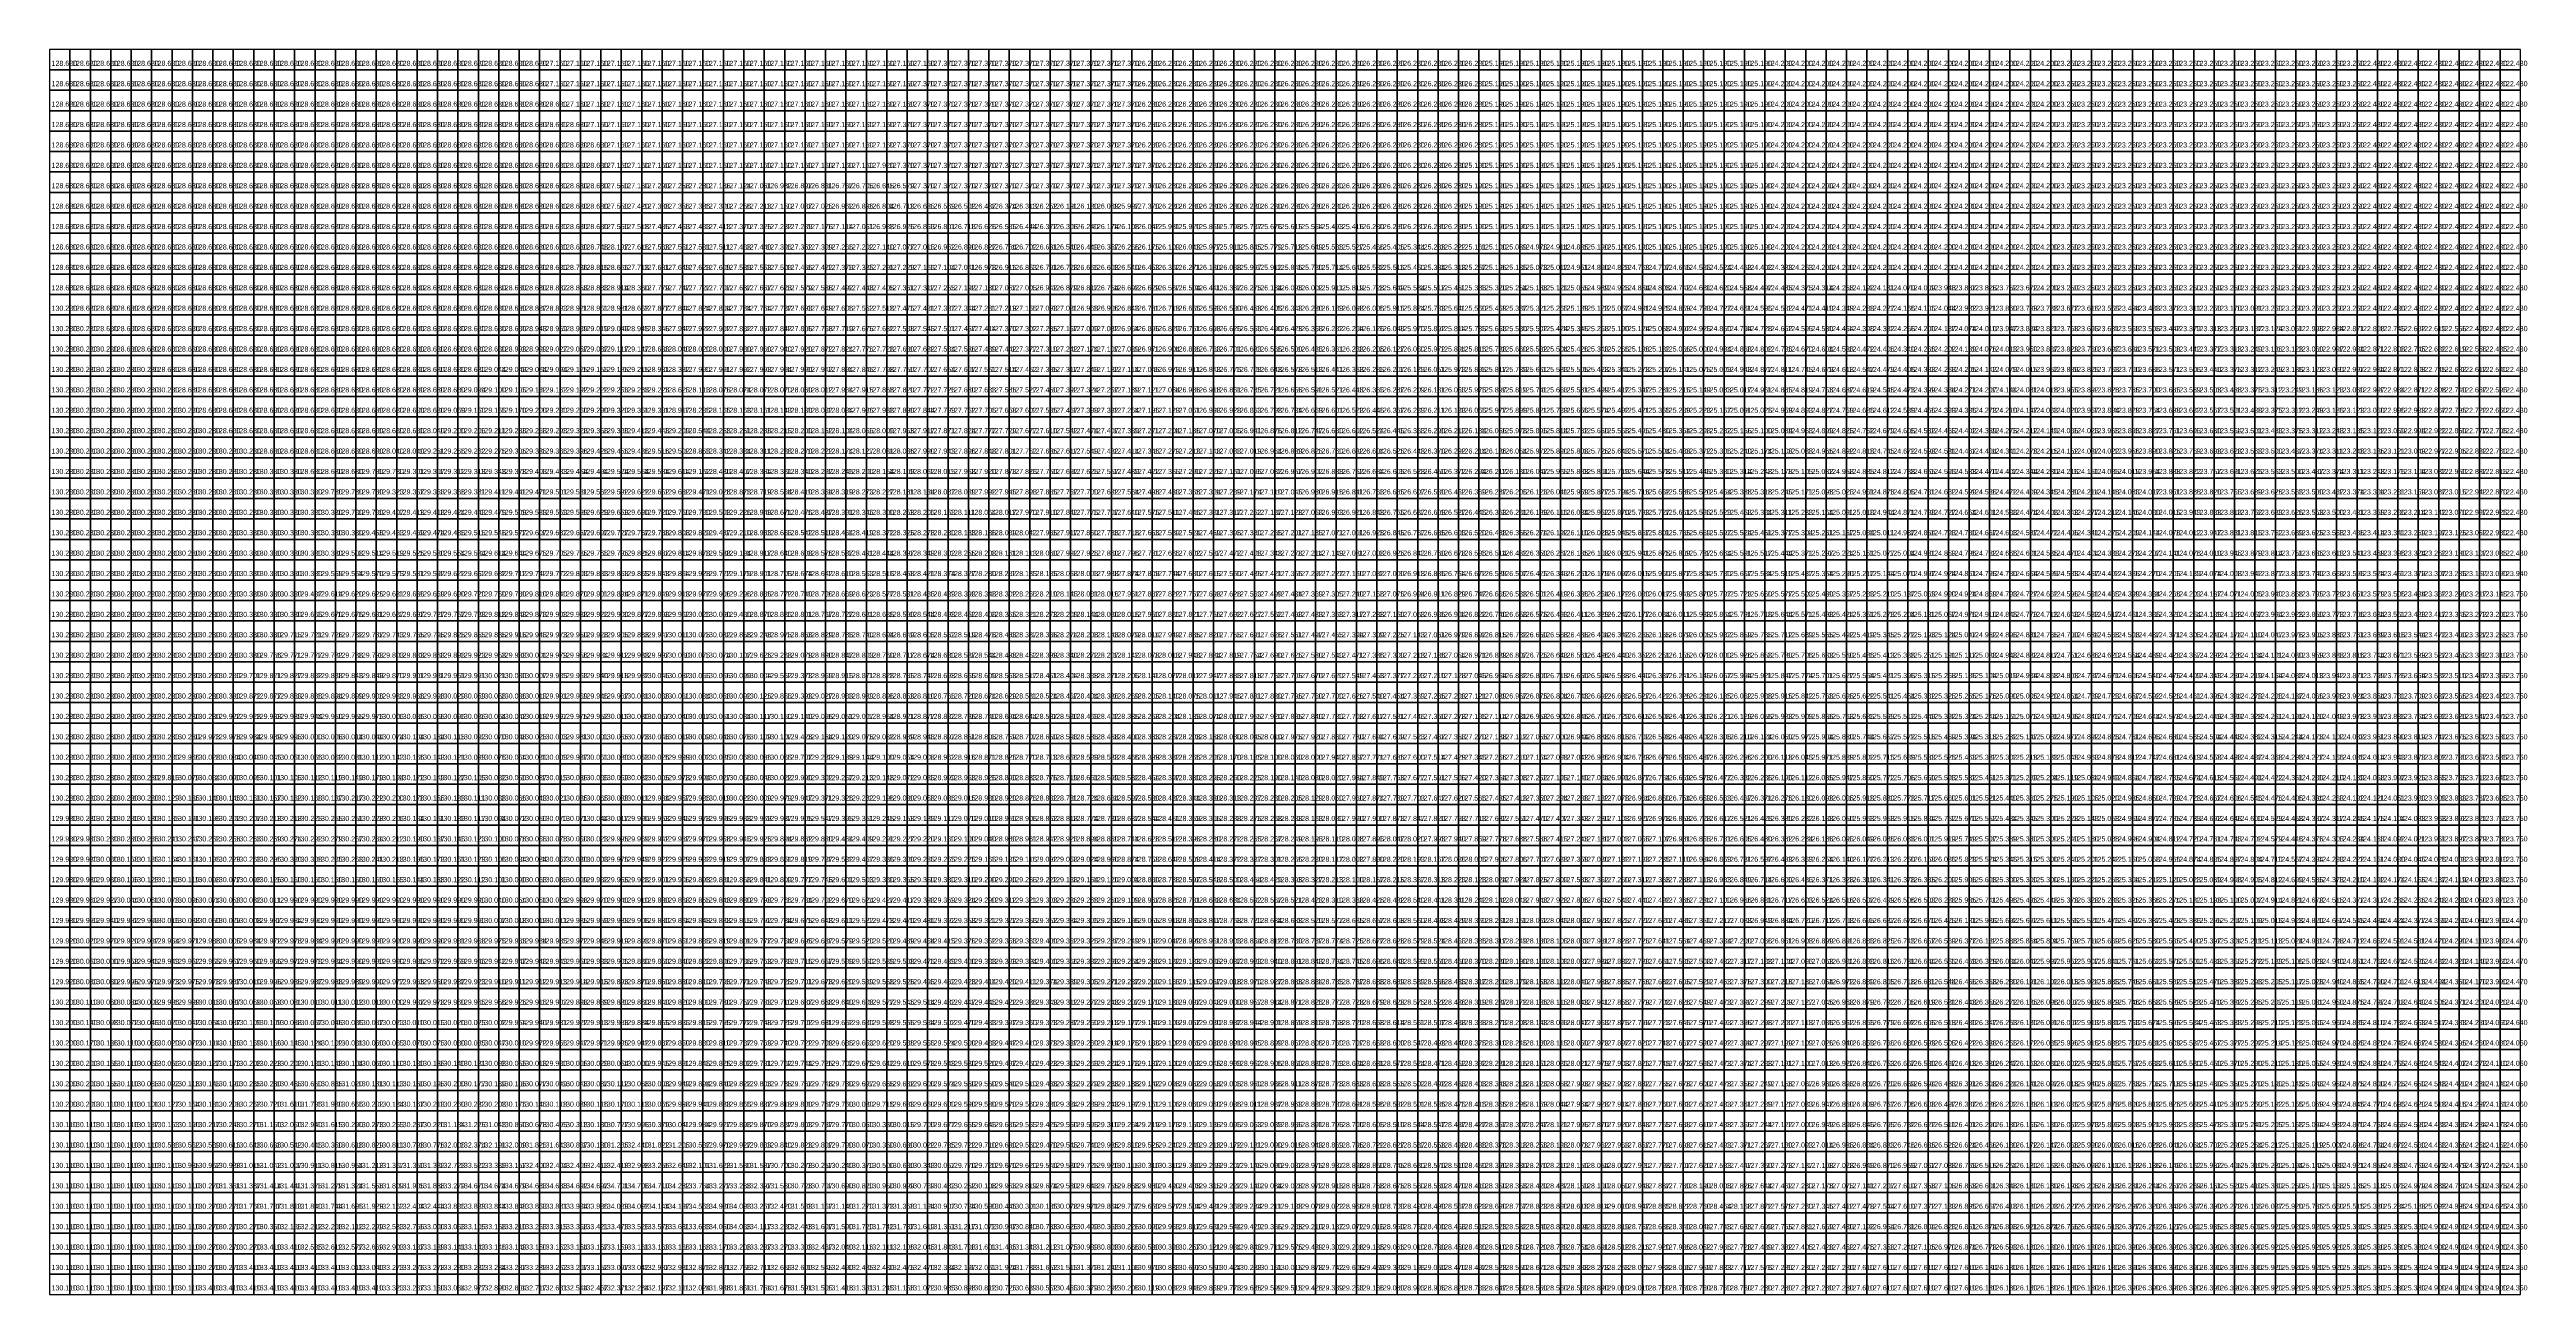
# Model space of a CAD drawing. Header units: metres. Extents: x 287857 to 287978, y 62957 to 63018.
import ezdxf

# ---------------------------------------------------------------- set-up
doc = ezdxf.new("R2010")
doc.units = ezdxf.units.M
for name, color, linetype, true_color in [('SURVEY-INTERP', 7, 'Continuous', 0x94a3b8), ('SURVEY-LEVEL-TXT', 7, 'Continuous', 0x4ade80), ('SURVEY-REAL', 7, 'Continuous', 0x4ade80)]:
    doc.layers.add(name, color=color, linetype=linetype, true_color=true_color)

msp = doc.modelspace()

# ---------------------------------------------------------------- linework, layer by layer
at = {"layer": 'SURVEY-INTERP'}
for points in [[(287856.925, 63016.831, 128.68), (287857.925, 63016.831, 128.68), (287857.925, 63017.831, 128.68), (287856.925, 63017.831, 128.68), (287856.925, 63016.831, 128.68)], [(287857.925, 63016.831, 128.68), (287858.925, 63016.831, 128.68), (287858.925, 63017.831, 128.68), (287857.925, 63017.831, 128.68), (287857.925, 63016.831, 128.68)], [(287858.925, 63016.831, 128.68), (287859.925, 63016.831, 128.68), (287859.925, 63017.831, 128.68), (287858.925, 63017.831, 128.68), (287858.925, 63016.831, 128.68)], [(287859.925, 63016.831, 128.68), (287860.925, 63016.831, 128.68), (287860.925, 63017.831, 128.68), (287859.925, 63017.831, 128.68), (287859.925, 63016.831, 128.68)], [(287860.925, 63016.831, 128.68), (287861.925, 63016.831, 128.68), (287861.925, 63017.831, 128.68), (287860.925, 63017.831, 128.68), (287860.925, 63016.831, 128.68)], [(287861.925, 63016.831, 128.68), (287862.925, 63016.831, 128.68), (287862.925, 63017.831, 128.68), (287861.925, 63017.831, 128.68), (287861.925, 63016.831, 128.68)], [(287862.925, 63016.831, 128.68), (287863.925, 63016.831, 128.68), (287863.925, 63017.831, 128.68), (287862.925, 63017.831, 128.68), (287862.925, 63016.831, 128.68)], [(287863.925, 63016.831, 128.68), (287864.925, 63016.831, 128.68), (287864.925, 63017.831, 128.68), (287863.925, 63017.831, 128.68), (287863.925, 63016.831, 128.68)], [(287864.925, 63016.831, 128.68), (287865.925, 63016.831, 128.68), (287865.925, 63017.831, 128.68), (287864.925, 63017.831, 128.68), (287864.925, 63016.831, 128.68)], [(287865.925, 63016.831, 128.68), (287866.925, 63016.831, 128.68), (287866.925, 63017.831, 128.68), (287865.925, 63017.831, 128.68), (287865.925, 63016.831, 128.68)], [(287866.925, 63016.831, 128.68), (287867.925, 63016.831, 128.68), (287867.925, 63017.831, 128.68), (287866.925, 63017.831, 128.68), (287866.925, 63016.831, 128.68)], [(287867.925, 63016.831, 128.68), (287868.925, 63016.831, 128.68), (287868.925, 63017.831, 128.68), (287867.925, 63017.831, 128.68), (287867.925, 63016.831, 128.68)], [(287868.925, 63016.831, 128.68), (287869.925, 63016.831, 128.68), (287869.925, 63017.831, 128.68), (287868.925, 63017.831, 128.68), (287868.925, 63016.831, 128.68)], [(287869.925, 63016.831, 128.68), (287870.925, 63016.831, 128.68), (287870.925, 63017.831, 128.68), (287869.925, 63017.831, 128.68), (287869.925, 63016.831, 128.68)], [(287870.925, 63016.831, 128.68), (287871.925, 63016.831, 128.68), (287871.925, 63017.831, 128.68), (287870.925, 63017.831, 128.68), (287870.925, 63016.831, 128.68)], [(287871.925, 63016.831, 128.68), (287872.925, 63016.831, 128.68), (287872.925, 63017.831, 128.68), (287871.925, 63017.831, 128.68), (287871.925, 63016.831, 128.68)], [(287872.925, 63016.831, 128.68), (287873.925, 63016.831, 128.68), (287873.925, 63017.831, 128.68), (287872.925, 63017.831, 128.68), (287872.925, 63016.831, 128.68)], [(287873.925, 63016.831, 128.68), (287874.925, 63016.831, 128.68), (287874.925, 63017.831, 128.68), (287873.925, 63017.831, 128.68), (287873.925, 63016.831, 128.68)], [(287874.925, 63016.831, 128.68), (287875.925, 63016.831, 128.68), (287875.925, 63017.831, 128.68), (287874.925, 63017.831, 128.68), (287874.925, 63016.831, 128.68)], [(287875.925, 63016.831, 128.68), (287876.925, 63016.831, 128.68), (287876.925, 63017.831, 128.68), (287875.925, 63017.831, 128.68), (287875.925, 63016.831, 128.68)], [(287876.925, 63016.831, 128.68), (287877.925, 63016.831, 128.68), (287877.925, 63017.831, 128.68), (287876.925, 63017.831, 128.68), (287876.925, 63016.831, 128.68)], [(287877.925, 63016.831, 128.68), (287878.925, 63016.831, 128.68), (287878.925, 63017.831, 128.68), (287877.925, 63017.831, 128.68), (287877.925, 63016.831, 128.68)], [(287878.925, 63016.831, 128.68), (287879.925, 63016.831, 128.68), (287879.925, 63017.831, 128.68), (287878.925, 63017.831, 128.68), (287878.925, 63016.831, 128.68)], [(287879.925, 63016.831, 128.68), (287880.925, 63016.831, 128.68), (287880.925, 63017.831, 128.68), (287879.925, 63017.831, 128.68), (287879.925, 63016.831, 128.68)], [(287880.925, 63016.831, 127.16), (287881.925, 63016.831, 127.16), (287881.925, 63017.831, 127.16), (287880.925, 63017.831, 127.16), (287880.925, 63016.831, 127.16)], [(287881.925, 63016.831, 127.16), (287882.925, 63016.831, 127.16), (287882.925, 63017.831, 127.16), (287881.925, 63017.831, 127.16), (287881.925, 63016.831, 127.16)], [(287882.925, 63016.831, 127.16), (287883.925, 63016.831, 127.16), (287883.925, 63017.831, 127.16), (287882.925, 63017.831, 127.16), (287882.925, 63016.831, 127.16)], [(287883.925, 63016.831, 127.16), (287884.925, 63016.831, 127.16), (287884.925, 63017.831, 127.16), (287883.925, 63017.831, 127.16), (287883.925, 63016.831, 127.16)], [(287884.925, 63016.831, 127.16), (287885.925, 63016.831, 127.16), (287885.925, 63017.831, 127.16), (287884.925, 63017.831, 127.16), (287884.925, 63016.831, 127.16)], [(287885.925, 63016.831, 127.16), (287886.925, 63016.831, 127.16), (287886.925, 63017.831, 127.16), (287885.925, 63017.831, 127.16), (287885.925, 63016.831, 127.16)], [(287886.925, 63016.831, 127.16), (287887.925, 63016.831, 127.16), (287887.925, 63017.831, 127.16), (287886.925, 63017.831, 127.16), (287886.925, 63016.831, 127.16)], [(287887.925, 63016.831, 127.16), (287888.925, 63016.831, 127.16), (287888.925, 63017.831, 127.16), (287887.925, 63017.831, 127.16), (287887.925, 63016.831, 127.16)], [(287888.925, 63016.831, 127.16), (287889.925, 63016.831, 127.16), (287889.925, 63017.831, 127.16), (287888.925, 63017.831, 127.16), (287888.925, 63016.831, 127.16)], [(287889.925, 63016.831, 127.16), (287890.925, 63016.831, 127.16), (287890.925, 63017.831, 127.16), (287889.925, 63017.831, 127.16), (287889.925, 63016.831, 127.16)], [(287890.925, 63016.831, 127.16), (287891.925, 63016.831, 127.16), (287891.925, 63017.831, 127.16), (287890.925, 63017.831, 127.16), (287890.925, 63016.831, 127.16)], [(287891.925, 63016.831, 127.16), (287892.925, 63016.831, 127.16), (287892.925, 63017.831, 127.16), (287891.925, 63017.831, 127.16), (287891.925, 63016.831, 127.16)], [(287892.925, 63016.831, 127.16), (287893.925, 63016.831, 127.16), (287893.925, 63017.831, 127.16), (287892.925, 63017.831, 127.16), (287892.925, 63016.831, 127.16)], [(287893.925, 63016.831, 127.16), (287894.925, 63016.831, 127.16), (287894.925, 63017.831, 127.16), (287893.925, 63017.831, 127.16), (287893.925, 63016.831, 127.16)], [(287894.925, 63016.831, 127.16), (287895.925, 63016.831, 127.16), (287895.925, 63017.831, 127.16), (287894.925, 63017.831, 127.16), (287894.925, 63016.831, 127.16)], [(287895.925, 63016.831, 127.16), (287896.925, 63016.831, 127.16), (287896.925, 63017.831, 127.16), (287895.925, 63017.831, 127.16), (287895.925, 63016.831, 127.16)], [(287896.925, 63016.831, 127.16), (287897.925, 63016.831, 127.16), (287897.925, 63017.831, 127.16), (287896.925, 63017.831, 127.16), (287896.925, 63016.831, 127.16)], [(287897.925, 63016.831, 127.16), (287898.925, 63016.831, 127.16), (287898.925, 63017.831, 127.16), (287897.925, 63017.831, 127.16), (287897.925, 63016.831, 127.16)], [(287898.925, 63016.831, 127.16), (287899.925, 63016.831, 127.16), (287899.925, 63017.831, 127.16), (287898.925, 63017.831, 127.16), (287898.925, 63016.831, 127.16)], [(287899.925, 63016.831, 127.37), (287900.925, 63016.831, 127.37), (287900.925, 63017.831, 127.37), (287899.925, 63017.831, 127.37), (287899.925, 63016.831, 127.37)], [(287900.925, 63016.831, 127.37), (287901.925, 63016.831, 127.37), (287901.925, 63017.831, 127.37), (287900.925, 63017.831, 127.37), (287900.925, 63016.831, 127.37)], [(287901.925, 63016.831, 127.37), (287902.925, 63016.831, 127.37), (287902.925, 63017.831, 127.37), (287901.925, 63017.831, 127.37), (287901.925, 63016.831, 127.37)], [(287902.925, 63016.831, 127.37), (287903.925, 63016.831, 127.37), (287903.925, 63017.831, 127.37), (287902.925, 63017.831, 127.37), (287902.925, 63016.831, 127.37)], [(287903.925, 63016.831, 127.37), (287904.925, 63016.831, 127.37), (287904.925, 63017.831, 127.37), (287903.925, 63017.831, 127.37), (287903.925, 63016.831, 127.37)], [(287904.925, 63016.831, 127.37), (287905.925, 63016.831, 127.37), (287905.925, 63017.831, 127.37), (287904.925, 63017.831, 127.37), (287904.925, 63016.831, 127.37)], [(287905.925, 63016.831, 127.37), (287906.925, 63016.831, 127.37), (287906.925, 63017.831, 127.37), (287905.925, 63017.831, 127.37), (287905.925, 63016.831, 127.37)], [(287906.925, 63016.831, 127.37), (287907.925, 63016.831, 127.37), (287907.925, 63017.831, 127.37), (287906.925, 63017.831, 127.37), (287906.925, 63016.831, 127.37)], [(287907.925, 63016.831, 127.37), (287908.925, 63016.831, 127.37), (287908.925, 63017.831, 127.37), (287907.925, 63017.831, 127.37), (287907.925, 63016.831, 127.37)], [(287908.925, 63016.831, 127.37), (287909.925, 63016.831, 127.37), (287909.925, 63017.831, 127.37), (287908.925, 63017.831, 127.37), (287908.925, 63016.831, 127.37)], [(287909.925, 63016.831, 126.28), (287910.925, 63016.831, 126.28), (287910.925, 63017.831, 126.28), (287909.925, 63017.831, 126.28), (287909.925, 63016.831, 126.28)], [(287910.925, 63016.831, 126.28), (287911.925, 63016.831, 126.28), (287911.925, 63017.831, 126.28), (287910.925, 63017.831, 126.28), (287910.925, 63016.831, 126.28)], [(287911.925, 63016.831, 126.28), (287912.925, 63016.831, 126.28), (287912.925, 63017.831, 126.28), (287911.925, 63017.831, 126.28), (287911.925, 63016.831, 126.28)], [(287912.925, 63016.831, 126.28), (287913.925, 63016.831, 126.28), (287913.925, 63017.831, 126.28), (287912.925, 63017.831, 126.28), (287912.925, 63016.831, 126.28)], [(287913.925, 63016.831, 126.28), (287914.925, 63016.831, 126.28), (287914.925, 63017.831, 126.28), (287913.925, 63017.831, 126.28), (287913.925, 63016.831, 126.28)], [(287914.925, 63016.831, 126.28), (287915.925, 63016.831, 126.28), (287915.925, 63017.831, 126.28), (287914.925, 63017.831, 126.28), (287914.925, 63016.831, 126.28)], [(287915.925, 63016.831, 126.28), (287916.925, 63016.831, 126.28), (287916.925, 63017.831, 126.28), (287915.925, 63017.831, 126.28), (287915.925, 63016.831, 126.28)], [(287916.925, 63016.831, 126.28), (287917.925, 63016.831, 126.28), (287917.925, 63017.831, 126.28), (287916.925, 63017.831, 126.28), (287916.925, 63016.831, 126.28)], [(287917.925, 63016.831, 126.28), (287918.925, 63016.831, 126.28), (287918.925, 63017.831, 126.28), (287917.925, 63017.831, 126.28), (287917.925, 63016.831, 126.28)], [(287918.925, 63016.831, 126.28), (287919.925, 63016.831, 126.28), (287919.925, 63017.831, 126.28), (287918.925, 63017.831, 126.28), (287918.925, 63016.831, 126.28)], [(287919.925, 63016.831, 126.28), (287920.925, 63016.831, 126.28), (287920.925, 63017.831, 126.28), (287919.925, 63017.831, 126.28), (287919.925, 63016.831, 126.28)], [(287920.925, 63016.831, 126.28), (287921.925, 63016.831, 126.28), (287921.925, 63017.831, 126.28), (287920.925, 63017.831, 126.28), (287920.925, 63016.831, 126.28)], [(287921.925, 63016.831, 126.28), (287922.925, 63016.831, 126.28), (287922.925, 63017.831, 126.28), (287921.925, 63017.831, 126.28), (287921.925, 63016.831, 126.28)], [(287922.925, 63016.831, 126.28), (287923.925, 63016.831, 126.28), (287923.925, 63017.831, 126.28), (287922.925, 63017.831, 126.28), (287922.925, 63016.831, 126.28)], [(287923.925, 63016.831, 126.28), (287924.925, 63016.831, 126.28), (287924.925, 63017.831, 126.28), (287923.925, 63017.831, 126.28), (287923.925, 63016.831, 126.28)], [(287924.925, 63016.831, 126.28), (287925.925, 63016.831, 126.28), (287925.925, 63017.831, 126.28), (287924.925, 63017.831, 126.28), (287924.925, 63016.831, 126.28)], [(287925.925, 63016.831, 126.28), (287926.925, 63016.831, 126.28), (287926.925, 63017.831, 126.28), (287925.925, 63017.831, 126.28), (287925.925, 63016.831, 126.28)], [(287926.925, 63016.831, 125.19), (287927.925, 63016.831, 125.19), (287927.925, 63017.831, 125.19), (287926.925, 63017.831, 125.19), (287926.925, 63016.831, 125.19)], [(287927.925, 63016.831, 125.19), (287928.925, 63016.831, 125.19), (287928.925, 63017.831, 125.19), (287927.925, 63017.831, 125.19), (287927.925, 63016.831, 125.19)], [(287928.925, 63016.831, 125.19), (287929.925, 63016.831, 125.19), (287929.925, 63017.831, 125.19), (287928.925, 63017.831, 125.19), (287928.925, 63016.831, 125.19)], [(287929.925, 63016.831, 125.19), (287930.925, 63016.831, 125.19), (287930.925, 63017.831, 125.19), (287929.925, 63017.831, 125.19), (287929.925, 63016.831, 125.19)], [(287930.925, 63016.831, 125.19), (287931.925, 63016.831, 125.19), (287931.925, 63017.831, 125.19), (287930.925, 63017.831, 125.19), (287930.925, 63016.831, 125.19)], [(287931.925, 63016.831, 125.19), (287932.925, 63016.831, 125.19), (287932.925, 63017.831, 125.19), (287931.925, 63017.831, 125.19), (287931.925, 63016.831, 125.19)], [(287932.925, 63016.831, 125.19), (287933.925, 63016.831, 125.19), (287933.925, 63017.831, 125.19), (287932.925, 63017.831, 125.19), (287932.925, 63016.831, 125.19)], [(287933.925, 63016.831, 125.19), (287934.925, 63016.831, 125.19), (287934.925, 63017.831, 125.19), (287933.925, 63017.831, 125.19), (287933.925, 63016.831, 125.19)], [(287934.925, 63016.831, 125.19), (287935.925, 63016.831, 125.19), (287935.925, 63017.831, 125.19), (287934.925, 63017.831, 125.19), (287934.925, 63016.831, 125.19)], [(287935.925, 63016.831, 125.19), (287936.925, 63016.831, 125.19), (287936.925, 63017.831, 125.19), (287935.925, 63017.831, 125.19), (287935.925, 63016.831, 125.19)], [(287936.925, 63016.831, 125.19), (287937.925, 63016.831, 125.19), (287937.925, 63017.831, 125.19), (287936.925, 63017.831, 125.19), (287936.925, 63016.831, 125.19)], [(287937.925, 63016.831, 125.19), (287938.925, 63016.831, 125.19), (287938.925, 63017.831, 125.19), (287937.925, 63017.831, 125.19), (287937.925, 63016.831, 125.19)], [(287938.925, 63016.831, 125.19), (287939.925, 63016.831, 125.19), (287939.925, 63017.831, 125.19), (287938.925, 63017.831, 125.19), (287938.925, 63016.831, 125.19)], [(287939.925, 63016.831, 125.19), (287940.925, 63016.831, 125.19), (287940.925, 63017.831, 125.19), (287939.925, 63017.831, 125.19), (287939.925, 63016.831, 125.19)], [(287940.925, 63016.831, 124.2), (287941.925, 63016.831, 124.2), (287941.925, 63017.831, 124.2), (287940.925, 63017.831, 124.2), (287940.925, 63016.831, 124.2)], [(287941.925, 63016.831, 124.2), (287942.925, 63016.831, 124.2), (287942.925, 63017.831, 124.2), (287941.925, 63017.831, 124.2), (287941.925, 63016.831, 124.2)], [(287942.925, 63016.831, 124.2), (287943.925, 63016.831, 124.2), (287943.925, 63017.831, 124.2), (287942.925, 63017.831, 124.2), (287942.925, 63016.831, 124.2)], [(287943.925, 63016.831, 124.2), (287944.925, 63016.831, 124.2), (287944.925, 63017.831, 124.2), (287943.925, 63017.831, 124.2), (287943.925, 63016.831, 124.2)], [(287944.925, 63016.831, 124.2), (287945.925, 63016.831, 124.2), (287945.925, 63017.831, 124.2), (287944.925, 63017.831, 124.2), (287944.925, 63016.831, 124.2)], [(287945.925, 63016.831, 124.2), (287946.925, 63016.831, 124.2), (287946.925, 63017.831, 124.2), (287945.925, 63017.831, 124.2), (287945.925, 63016.831, 124.2)], [(287946.925, 63016.831, 124.2), (287947.925, 63016.831, 124.2), (287947.925, 63017.831, 124.2), (287946.925, 63017.831, 124.2), (287946.925, 63016.831, 124.2)], [(287947.925, 63016.831, 124.2), (287948.925, 63016.831, 124.2), (287948.925, 63017.831, 124.2), (287947.925, 63017.831, 124.2), (287947.925, 63016.831, 124.2)], [(287948.925, 63016.831, 124.2), (287949.925, 63016.831, 124.2), (287949.925, 63017.831, 124.2), (287948.925, 63017.831, 124.2), (287948.925, 63016.831, 124.2)], [(287949.925, 63016.831, 124.2), (287950.925, 63016.831, 124.2), (287950.925, 63017.831, 124.2), (287949.925, 63017.831, 124.2), (287949.925, 63016.831, 124.2)], [(287950.925, 63016.831, 124.2), (287951.925, 63016.831, 124.2), (287951.925, 63017.831, 124.2), (287950.925, 63017.831, 124.2), (287950.925, 63016.831, 124.2)], [(287951.925, 63016.831, 124.2), (287952.925, 63016.831, 124.2), (287952.925, 63017.831, 124.2), (287951.925, 63017.831, 124.2), (287951.925, 63016.831, 124.2)], [(287952.925, 63016.831, 124.2), (287953.925, 63016.831, 124.2), (287953.925, 63017.831, 124.2), (287952.925, 63017.831, 124.2), (287952.925, 63016.831, 124.2)], [(287953.925, 63016.831, 124.2), (287954.925, 63016.831, 124.2), (287954.925, 63017.831, 124.2), (287953.925, 63017.831, 124.2), (287953.925, 63016.831, 124.2)], [(287954.925, 63016.831, 123.25), (287955.925, 63016.831, 123.25), (287955.925, 63017.831, 123.25), (287954.925, 63017.831, 123.25), (287954.925, 63016.831, 123.25)], [(287955.925, 63016.831, 123.25), (287956.925, 63016.831, 123.25), (287956.925, 63017.831, 123.25), (287955.925, 63017.831, 123.25), (287955.925, 63016.831, 123.25)], [(287956.925, 63016.831, 123.25), (287957.925, 63016.831, 123.25), (287957.925, 63017.831, 123.25), (287956.925, 63017.831, 123.25), (287956.925, 63016.831, 123.25)], [(287957.925, 63016.831, 123.25), (287958.925, 63016.831, 123.25), (287958.925, 63017.831, 123.25), (287957.925, 63017.831, 123.25), (287957.925, 63016.831, 123.25)], [(287958.925, 63016.831, 123.25), (287959.925, 63016.831, 123.25), (287959.925, 63017.831, 123.25), (287958.925, 63017.831, 123.25), (287958.925, 63016.831, 123.25)], [(287959.925, 63016.831, 123.25), (287960.925, 63016.831, 123.25), (287960.925, 63017.831, 123.25), (287959.925, 63017.831, 123.25), (287959.925, 63016.831, 123.25)], [(287960.925, 63016.831, 123.25), (287961.925, 63016.831, 123.25), (287961.925, 63017.831, 123.25), (287960.925, 63017.831, 123.25), (287960.925, 63016.831, 123.25)], [(287961.925, 63016.831, 123.25), (287962.925, 63016.831, 123.25), (287962.925, 63017.831, 123.25), (287961.925, 63017.831, 123.25), (287961.925, 63016.831, 123.25)], [(287962.925, 63016.831, 123.25), (287963.925, 63016.831, 123.25), (287963.925, 63017.831, 123.25), (287962.925, 63017.831, 123.25), (287962.925, 63016.831, 123.25)], [(287963.925, 63016.831, 123.25), (287964.925, 63016.831, 123.25), (287964.925, 63017.831, 123.25), (287963.925, 63017.831, 123.25), (287963.925, 63016.831, 123.25)], [(287964.925, 63016.831, 123.25), (287965.925, 63016.831, 123.25), (287965.925, 63017.831, 123.25), (287964.925, 63017.831, 123.25), (287964.925, 63016.831, 123.25)], [(287965.925, 63016.831, 123.25), (287966.925, 63016.831, 123.25), (287966.925, 63017.831, 123.25), (287965.925, 63017.831, 123.25), (287965.925, 63016.831, 123.25)], [(287966.925, 63016.831, 123.25), (287967.925, 63016.831, 123.25), (287967.925, 63017.831, 123.25), (287966.925, 63017.831, 123.25), (287966.925, 63016.831, 123.25)], [(287967.925, 63016.831, 123.25), (287968.925, 63016.831, 123.25), (287968.925, 63017.831, 123.25), (287967.925, 63017.831, 123.25), (287967.925, 63016.831, 123.25)], [(287968.925, 63016.831, 123.25), (287969.925, 63016.831, 123.25), (287969.925, 63017.831, 123.25), (287968.925, 63017.831, 123.25), (287968.925, 63016.831, 123.25)], [(287969.925, 63016.831, 122.43), (287970.925, 63016.831, 122.43), (287970.925, 63017.831, 122.43), (287969.925, 63017.831, 122.43), (287969.925, 63016.831, 122.43)], [(287970.925, 63016.831, 122.43), (287971.925, 63016.831, 122.43), (287971.925, 63017.831, 122.43), (287970.925, 63017.831, 122.43), (287970.925, 63016.831, 122.43)], [(287971.925, 63016.831, 122.43), (287972.925, 63016.831, 122.43), (287972.925, 63017.831, 122.43), (287971.925, 63017.831, 122.43), (287971.925, 63016.831, 122.43)], [(287972.925, 63016.831, 122.43), (287973.925, 63016.831, 122.43), (287973.925, 63017.831, 122.43), (287972.925, 63017.831, 122.43), (287972.925, 63016.831, 122.43)], [(287973.925, 63016.831, 122.43), (287974.925, 63016.831, 122.43), (287974.925, 63017.831, 122.43), (287973.925, 63017.831, 122.43), (287973.925, 63016.831, 122.43)], [(287974.925, 63016.831, 122.43), (287975.925, 63016.831, 122.43), (287975.925, 63017.831, 122.43), (287974.925, 63017.831, 122.43), (287974.925, 63016.831, 122.43)], [(287975.925, 63016.831, 122.43), (287976.925, 63016.831, 122.43), (287976.925, 63017.831, 122.43), (287975.925, 63017.831, 122.43), (287975.925, 63016.831, 122.43)], [(287976.925, 63016.831, 122.43), (287977.925, 63016.831, 122.43), (287977.925, 63017.831, 122.43), (287976.925, 63017.831, 122.43), (287976.925, 63016.831, 122.43)], [(287856.925, 63015.831, 128.68), (287857.925, 63015.831, 128.68), (287857.925, 63016.831, 128.68), (287856.925, 63016.831, 128.68), (287856.925, 63015.831, 128.68)], [(287857.925, 63015.831, 128.68), (287858.925, 63015.831, 128.68), (287858.925, 63016.831, 128.68), (287857.925, 63016.831, 128.68), (287857.925, 63015.831, 128.68)], [(287858.925, 63015.831, 128.68), (287859.925, 63015.831, 128.68), (287859.925, 63016.831, 128.68), (287858.925, 63016.831, 128.68), (287858.925, 63015.831, 128.68)], [(287859.925, 63015.831, 128.68), (287860.925, 63015.831, 128.68), (287860.925, 63016.831, 128.68), (287859.925, 63016.831, 128.68), (287859.925, 63015.831, 128.68)], [(287860.925, 63015.831, 128.68), (287861.925, 63015.831, 128.68), (287861.925, 63016.831, 128.68), (287860.925, 63016.831, 128.68), (287860.925, 63015.831, 128.68)], [(287861.925, 63015.831, 128.68), (287862.925, 63015.831, 128.68), (287862.925, 63016.831, 128.68), (287861.925, 63016.831, 128.68), (287861.925, 63015.831, 128.68)], [(287862.925, 63015.831, 128.68), (287863.925, 63015.831, 128.68), (287863.925, 63016.831, 128.68), (287862.925, 63016.831, 128.68), (287862.925, 63015.831, 128.68)], [(287863.925, 63015.831, 128.68), (287864.925, 63015.831, 128.68), (287864.925, 63016.831, 128.68), (287863.925, 63016.831, 128.68), (287863.925, 63015.831, 128.68)], [(287864.925, 63015.831, 128.68), (287865.925, 63015.831, 128.68), (287865.925, 63016.831, 128.68), (287864.925, 63016.831, 128.68), (287864.925, 63015.831, 128.68)], [(287865.925, 63015.831, 128.68), (287866.925, 63015.831, 128.68), (287866.925, 63016.831, 128.68), (287865.925, 63016.831, 128.68), (287865.925, 63015.831, 128.68)], [(287866.925, 63015.831, 128.68), (287867.925, 63015.831, 128.68), (287867.925, 63016.831, 128.68), (287866.925, 63016.831, 128.68), (287866.925, 63015.831, 128.68)], [(287867.925, 63015.831, 128.68), (287868.925, 63015.831, 128.68), (287868.925, 63016.831, 128.68), (287867.925, 63016.831, 128.68), (287867.925, 63015.831, 128.68)], [(287868.925, 63015.831, 128.68), (287869.925, 63015.831, 128.68), (287869.925, 63016.831, 128.68), (287868.925, 63016.831, 128.68), (287868.925, 63015.831, 128.68)], [(287869.925, 63015.831, 128.68), (287870.925, 63015.831, 128.68), (287870.925, 63016.831, 128.68), (287869.925, 63016.831, 128.68), (287869.925, 63015.831, 128.68)], [(287870.925, 63015.831, 128.68), (287871.925, 63015.831, 128.68), (287871.925, 63016.831, 128.68), (287870.925, 63016.831, 128.68), (287870.925, 63015.831, 128.68)], [(287871.925, 63015.831, 128.68), (287872.925, 63015.831, 128.68), (287872.925, 63016.831, 128.68), (287871.925, 63016.831, 128.68), (287871.925, 63015.831, 128.68)], [(287872.925, 63015.831, 128.68), (287873.925, 63015.831, 128.68), (287873.925, 63016.831, 128.68), (287872.925, 63016.831, 128.68), (287872.925, 63015.831, 128.68)], [(287873.925, 63015.831, 128.68), (287874.925, 63015.831, 128.68), (287874.925, 63016.831, 128.68), (287873.925, 63016.831, 128.68), (287873.925, 63015.831, 128.68)], [(287874.925, 63015.831, 128.68), (287875.925, 63015.831, 128.68), (287875.925, 63016.831, 128.68), (287874.925, 63016.831, 128.68), (287874.925, 63015.831, 128.68)], [(287875.925, 63015.831, 128.68), (287876.925, 63015.831, 128.68), (287876.925, 63016.831, 128.68), (287875.925, 63016.831, 128.68), (287875.925, 63015.831, 128.68)], [(287876.925, 63015.831, 128.68), (287877.925, 63015.831, 128.68), (287877.925, 63016.831, 128.68), (287876.925, 63016.831, 128.68), (287876.925, 63015.831, 128.68)], [(287877.925, 63015.831, 128.68), (287878.925, 63015.831, 128.68), (287878.925, 63016.831, 128.68), (287877.925, 63016.831, 128.68), (287877.925, 63015.831, 128.68)], [(287878.925, 63015.831, 128.68), (287879.925, 63015.831, 128.68), (287879.925, 63016.831, 128.68), (287878.925, 63016.831, 128.68), (287878.925, 63015.831, 128.68)], [(287879.925, 63015.831, 128.68), (287880.925, 63015.831, 128.68), (287880.925, 63016.831, 128.68), (287879.925, 63016.831, 128.68), (287879.925, 63015.831, 128.68)], [(287880.925, 63015.831, 127.16), (287881.925, 63015.831, 127.16), (287881.925, 63016.831, 127.16), (287880.925, 63016.831, 127.16), (287880.925, 63015.831, 127.16)], [(287881.925, 63015.831, 127.16), (287882.925, 63015.831, 127.16), (287882.925, 63016.831, 127.16), (287881.925, 63016.831, 127.16), (287881.925, 63015.831, 127.16)], [(287882.925, 63015.831, 127.16), (287883.925, 63015.831, 127.16), (287883.925, 63016.831, 127.16), (287882.925, 63016.831, 127.16), (287882.925, 63015.831, 127.16)], [(287883.925, 63015.831, 127.16), (287884.925, 63015.831, 127.16), (287884.925, 63016.831, 127.16), (287883.925, 63016.831, 127.16), (287883.925, 63015.831, 127.16)], [(287884.925, 63015.831, 127.16), (287885.925, 63015.831, 127.16), (287885.925, 63016.831, 127.16), (287884.925, 63016.831, 127.16), (287884.925, 63015.831, 127.16)], [(287885.925, 63015.831, 127.16), (287886.925, 63015.831, 127.16), (287886.925, 63016.831, 127.16), (287885.925, 63016.831, 127.16), (287885.925, 63015.831, 127.16)], [(287886.925, 63015.831, 127.16), (287887.925, 63015.831, 127.16), (287887.925, 63016.831, 127.16), (287886.925, 63016.831, 127.16), (287886.925, 63015.831, 127.16)], [(287887.925, 63015.831, 127.16), (287888.925, 63015.831, 127.16), (287888.925, 63016.831, 127.16), (287887.925, 63016.831, 127.16), (287887.925, 63015.831, 127.16)], [(287888.925, 63015.831, 127.16), (287889.925, 63015.831, 127.16), (287889.925, 63016.831, 127.16), (287888.925, 63016.831, 127.16), (287888.925, 63015.831, 127.16)], [(287889.925, 63015.831, 127.16), (287890.925, 63015.831, 127.16), (287890.925, 63016.831, 127.16), (287889.925, 63016.831, 127.16), (287889.925, 63015.831, 127.16)], [(287890.925, 63015.831, 127.16), (287891.925, 63015.831, 127.16), (287891.925, 63016.831, 127.16), (287890.925, 63016.831, 127.16), (287890.925, 63015.831, 127.16)], [(287891.925, 63015.831, 127.16), (287892.925, 63015.831, 127.16), (287892.925, 63016.831, 127.16), (287891.925, 63016.831, 127.16), (287891.925, 63015.831, 127.16)], [(287892.925, 63015.831, 127.16), (287893.925, 63015.831, 127.16), (287893.925, 63016.831, 127.16), (287892.925, 63016.831, 127.16), (287892.925, 63015.831, 127.16)], [(287893.925, 63015.831, 127.16), (287894.925, 63015.831, 127.16), (287894.925, 63016.831, 127.16), (287893.925, 63016.831, 127.16), (287893.925, 63015.831, 127.16)], [(287894.925, 63015.831, 127.16), (287895.925, 63015.831, 127.16), (287895.925, 63016.831, 127.16), (287894.925, 63016.831, 127.16), (287894.925, 63015.831, 127.16)], [(287895.925, 63015.831, 127.16), (287896.925, 63015.831, 127.16), (287896.925, 63016.831, 127.16), (287895.925, 63016.831, 127.16), (287895.925, 63015.831, 127.16)], [(287896.925, 63015.831, 127.16), (287897.925, 63015.831, 127.16), (287897.925, 63016.831, 127.16), (287896.925, 63016.831, 127.16), (287896.925, 63015.831, 127.16)], [(287897.925, 63015.831, 127.16), (287898.925, 63015.831, 127.16), (287898.925, 63016.831, 127.16), (287897.925, 63016.831, 127.16), (287897.925, 63015.831, 127.16)], [(287898.925, 63015.831, 127.37), (287899.925, 63015.831, 127.37), (287899.925, 63016.831, 127.37), (287898.925, 63016.831, 127.37), (287898.925, 63015.831, 127.37)], [(287899.925, 63015.831, 127.37), (287900.925, 63015.831, 127.37), (287900.925, 63016.831, 127.37), (287899.925, 63016.831, 127.37), (287899.925, 63015.831, 127.37)], [(287900.925, 63015.831, 127.37), (287901.925, 63015.831, 127.37), (287901.925, 63016.831, 127.37), (287900.925, 63016.831, 127.37), (287900.925, 63015.831, 127.37)], [(287901.925, 63015.831, 127.37), (287902.925, 63015.831, 127.37), (287902.925, 63016.831, 127.37), (287901.925, 63016.831, 127.37), (287901.925, 63015.831, 127.37)], [(287902.925, 63015.831, 127.37), (287903.925, 63015.831, 127.37), (287903.925, 63016.831, 127.37), (287902.925, 63016.831, 127.37), (287902.925, 63015.831, 127.37)], [(287903.925, 63015.831, 127.37), (287904.925, 63015.831, 127.37), (287904.925, 63016.831, 127.37), (287903.925, 63016.831, 127.37), (287903.925, 63015.831, 127.37)], [(287904.925, 63015.831, 127.37), (287905.925, 63015.831, 127.37), (287905.925, 63016.831, 127.37), (287904.925, 63016.831, 127.37), (287904.925, 63015.831, 127.37)], [(287905.925, 63015.831, 127.37), (287906.925, 63015.831, 127.37), (287906.925, 63016.831, 127.37), (287905.925, 63016.831, 127.37), (287905.925, 63015.831, 127.37)], [(287906.925, 63015.831, 127.37), (287907.925, 63015.831, 127.37), (287907.925, 63016.831, 127.37), (287906.925, 63016.831, 127.37), (287906.925, 63015.831, 127.37)], [(287907.925, 63015.831, 127.37), (287908.925, 63015.831, 127.37), (287908.925, 63016.831, 127.37), (287907.925, 63016.831, 127.37), (287907.925, 63015.831, 127.37)], [(287908.925, 63015.831, 127.37), (287909.925, 63015.831, 127.37), (287909.925, 63016.831, 127.37), (287908.925, 63016.831, 127.37), (287908.925, 63015.831, 127.37)], [(287909.925, 63015.831, 126.28), (287910.925, 63015.831, 126.28), (287910.925, 63016.831, 126.28), (287909.925, 63016.831, 126.28), (287909.925, 63015.831, 126.28)], [(287910.925, 63015.831, 126.28), (287911.925, 63015.831, 126.28), (287911.925, 63016.831, 126.28), (287910.925, 63016.831, 126.28), (287910.925, 63015.831, 126.28)], [(287911.925, 63015.831, 126.28), (287912.925, 63015.831, 126.28), (287912.925, 63016.831, 126.28), (287911.925, 63016.831, 126.28), (287911.925, 63015.831, 126.28)], [(287912.925, 63015.831, 126.28), (287913.925, 63015.831, 126.28), (287913.925, 63016.831, 126.28), (287912.925, 63016.831, 126.28), (287912.925, 63015.831, 126.28)], [(287913.925, 63015.831, 126.28), (287914.925, 63015.831, 126.28), (287914.925, 63016.831, 126.28), (287913.925, 63016.831, 126.28), (287913.925, 63015.831, 126.28)], [(287914.925, 63015.831, 126.28), (287915.925, 63015.831, 126.28), (287915.925, 63016.831, 126.28), (287914.925, 63016.831, 126.28), (287914.925, 63015.831, 126.28)], [(287915.925, 63015.831, 126.28), (287916.925, 63015.831, 126.28), (287916.925, 63016.831, 126.28), (287915.925, 63016.831, 126.28), (287915.925, 63015.831, 126.28)], [(287916.925, 63015.831, 126.28), (287917.925, 63015.831, 126.28), (287917.925, 63016.831, 126.28), (287916.925, 63016.831, 126.28), (287916.925, 63015.831, 126.28)], [(287917.925, 63015.831, 126.28), (287918.925, 63015.831, 126.28), (287918.925, 63016.831, 126.28), (287917.925, 63016.831, 126.28), (287917.925, 63015.831, 126.28)], [(287918.925, 63015.831, 126.28), (287919.925, 63015.831, 126.28), (287919.925, 63016.831, 126.28), (287918.925, 63016.831, 126.28), (287918.925, 63015.831, 126.28)], [(287919.925, 63015.831, 126.28), (287920.925, 63015.831, 126.28), (287920.925, 63016.831, 126.28), (287919.925, 63016.831, 126.28), (287919.925, 63015.831, 126.28)], [(287920.925, 63015.831, 126.28), (287921.925, 63015.831, 126.28), (287921.925, 63016.831, 126.28), (287920.925, 63016.831, 126.28), (287920.925, 63015.831, 126.28)], [(287921.925, 63015.831, 126.28), (287922.925, 63015.831, 126.28), (287922.925, 63016.831, 126.28), (287921.925, 63016.831, 126.28), (287921.925, 63015.831, 126.28)], [(287922.925, 63015.831, 126.28), (287923.925, 63015.831, 126.28), (287923.925, 63016.831, 126.28), (287922.925, 63016.831, 126.28), (287922.925, 63015.831, 126.28)], [(287923.925, 63015.831, 126.28), (287924.925, 63015.831, 126.28), (287924.925, 63016.831, 126.28), (287923.925, 63016.831, 126.28), (287923.925, 63015.831, 126.28)], [(287924.925, 63015.831, 126.28), (287925.925, 63015.831, 126.28), (287925.925, 63016.831, 126.28), (287924.925, 63016.831, 126.28), (287924.925, 63015.831, 126.28)], [(287925.925, 63015.831, 126.28), (287926.925, 63015.831, 126.28), (287926.925, 63016.831, 126.28), (287925.925, 63016.831, 126.28), (287925.925, 63015.831, 126.28)], [(287926.925, 63015.831, 125.19), (287927.925, 63015.831, 125.19), (287927.925, 63016.831, 125.19), (287926.925, 63016.831, 125.19), (287926.925, 63015.831, 125.19)], [(287927.925, 63015.831, 125.19), (287928.925, 63015.831, 125.19), (287928.925, 63016.831, 125.19), (287927.925, 63016.831, 125.19), (287927.925, 63015.831, 125.19)], [(287928.925, 63015.831, 125.19), (287929.925, 63015.831, 125.19), (287929.925, 63016.831, 125.19), (287928.925, 63016.831, 125.19), (287928.925, 63015.831, 125.19)], [(287929.925, 63015.831, 125.19), (287930.925, 63015.831, 125.19), (287930.925, 63016.831, 125.19), (287929.925, 63016.831, 125.19), (287929.925, 63015.831, 125.19)], [(287930.925, 63015.831, 125.19), (287931.925, 63015.831, 125.19), (287931.925, 63016.831, 125.19), (287930.925, 63016.831, 125.19), (287930.925, 63015.831, 125.19)], [(287931.925, 63015.831, 125.19), (287932.925, 63015.831, 125.19), (287932.925, 63016.831, 125.19), (287931.925, 63016.831, 125.19), (287931.925, 63015.831, 125.19)], [(287932.925, 63015.831, 125.19), (287933.925, 63015.831, 125.19), (287933.925, 63016.831, 125.19), (287932.925, 63016.831, 125.19), (287932.925, 63015.831, 125.19)], [(287933.925, 63015.831, 125.19), (287934.925, 63015.831, 125.19), (287934.925, 63016.831, 125.19), (287933.925, 63016.831, 125.19), (287933.925, 63015.831, 125.19)], [(287934.925, 63015.831, 125.19), (287935.925, 63015.831, 125.19), (287935.925, 63016.831, 125.19), (287934.925, 63016.831, 125.19), (287934.925, 63015.831, 125.19)], [(287935.925, 63015.831, 125.19), (287936.925, 63015.831, 125.19), (287936.925, 63016.831, 125.19), (287935.925, 63016.831, 125.19), (287935.925, 63015.831, 125.19)], [(287936.925, 63015.831, 125.19), (287937.925, 63015.831, 125.19), (287937.925, 63016.831, 125.19), (287936.925, 63016.831, 125.19), (287936.925, 63015.831, 125.19)], [(287937.925, 63015.831, 125.19), (287938.925, 63015.831, 125.19), (287938.925, 63016.831, 125.19), (287937.925, 63016.831, 125.19), (287937.925, 63015.831, 125.19)], [(287938.925, 63015.831, 125.19), (287939.925, 63015.831, 125.19), (287939.925, 63016.831, 125.19), (287938.925, 63016.831, 125.19), (287938.925, 63015.831, 125.19)], [(287939.925, 63015.831, 125.19), (287940.925, 63015.831, 125.19), (287940.925, 63016.831, 125.19), (287939.925, 63016.831, 125.19), (287939.925, 63015.831, 125.19)], [(287940.925, 63015.831, 124.2), (287941.925, 63015.831, 124.2), (287941.925, 63016.831, 124.2), (287940.925, 63016.831, 124.2), (287940.925, 63015.831, 124.2)], [(287941.925, 63015.831, 124.2), (287942.925, 63015.831, 124.2), (287942.925, 63016.831, 124.2), (287941.925, 63016.831, 124.2), (287941.925, 63015.831, 124.2)], [(287942.925, 63015.831, 124.2), (287943.925, 63015.831, 124.2), (287943.925, 63016.831, 124.2), (287942.925, 63016.831, 124.2), (287942.925, 63015.831, 124.2)], [(287943.925, 63015.831, 124.2), (287944.925, 63015.831, 124.2), (287944.925, 63016.831, 124.2), (287943.925, 63016.831, 124.2), (287943.925, 63015.831, 124.2)], [(287944.925, 63015.831, 124.2), (287945.925, 63015.831, 124.2), (287945.925, 63016.831, 124.2), (287944.925, 63016.831, 124.2), (287944.925, 63015.831, 124.2)], [(287945.925, 63015.831, 124.2), (287946.925, 63015.831, 124.2), (287946.925, 63016.831, 124.2), (287945.925, 63016.831, 124.2), (287945.925, 63015.831, 124.2)], [(287946.925, 63015.831, 124.2), (287947.925, 63015.831, 124.2), (287947.925, 63016.831, 124.2), (287946.925, 63016.831, 124.2), (287946.925, 63015.831, 124.2)], [(287947.925, 63015.831, 124.2), (287948.925, 63015.831, 124.2), (287948.925, 63016.831, 124.2), (287947.925, 63016.831, 124.2), (287947.925, 63015.831, 124.2)], [(287948.925, 63015.831, 124.2), (287949.925, 63015.831, 124.2), (287949.925, 63016.831, 124.2), (287948.925, 63016.831, 124.2), (287948.925, 63015.831, 124.2)], [(287949.925, 63015.831, 124.2), (287950.925, 63015.831, 124.2), (287950.925, 63016.831, 124.2), (287949.925, 63016.831, 124.2), (287949.925, 63015.831, 124.2)], [(287950.925, 63015.831, 124.2), (287951.925, 63015.831, 124.2), (287951.925, 63016.831, 124.2), (287950.925, 63016.831, 124.2), (287950.925, 63015.831, 124.2)], [(287951.925, 63015.831, 124.2), (287952.925, 63015.831, 124.2), (287952.925, 63016.831, 124.2), (287951.925, 63016.831, 124.2), (287951.925, 63015.831, 124.2)], [(287952.925, 63015.831, 124.2), (287953.925, 63015.831, 124.2), (287953.925, 63016.831, 124.2), (287952.925, 63016.831, 124.2), (287952.925, 63015.831, 124.2)], [(287953.925, 63015.831, 124.2), (287954.925, 63015.831, 124.2), (287954.925, 63016.831, 124.2), (287953.925, 63016.831, 124.2), (287953.925, 63015.831, 124.2)], [(287954.925, 63015.831, 123.25), (287955.925, 63015.831, 123.25), (287955.925, 63016.831, 123.25), (287954.925, 63016.831, 123.25), (287954.925, 63015.831, 123.25)], [(287955.925, 63015.831, 123.25), (287956.925, 63015.831, 123.25), (287956.925, 63016.831, 123.25), (287955.925, 63016.831, 123.25), (287955.925, 63015.831, 123.25)], [(287956.925, 63015.831, 123.25), (287957.925, 63015.831, 123.25), (287957.925, 63016.831, 123.25), (287956.925, 63016.831, 123.25), (287956.925, 63015.831, 123.25)], [(287957.925, 63015.831, 123.25), (287958.925, 63015.831, 123.25), (287958.925, 63016.831, 123.25), (287957.925, 63016.831, 123.25), (287957.925, 63015.831, 123.25)], [(287958.925, 63015.831, 123.25), (287959.925, 63015.831, 123.25), (287959.925, 63016.831, 123.25), (287958.925, 63016.831, 123.25), (287958.925, 63015.831, 123.25)], [(287959.925, 63015.831, 123.25), (287960.925, 63015.831, 123.25), (287960.925, 63016.831, 123.25), (287959.925, 63016.831, 123.25), (287959.925, 63015.831, 123.25)], [(287960.925, 63015.831, 123.25), (287961.925, 63015.831, 123.25), (287961.925, 63016.831, 123.25), (287960.925, 63016.831, 123.25), (287960.925, 63015.831, 123.25)], [(287961.925, 63015.831, 123.25), (287962.925, 63015.831, 123.25), (287962.925, 63016.831, 123.25), (287961.925, 63016.831, 123.25), (287961.925, 63015.831, 123.25)], [(287962.925, 63015.831, 123.25), (287963.925, 63015.831, 123.25), (287963.925, 63016.831, 123.25), (287962.925, 63016.831, 123.25), (287962.925, 63015.831, 123.25)], [(287963.925, 63015.831, 123.25), (287964.925, 63015.831, 123.25), (287964.925, 63016.831, 123.25), (287963.925, 63016.831, 123.25), (287963.925, 63015.831, 123.25)], [(287964.925, 63015.831, 123.25), (287965.925, 63015.831, 123.25), (287965.925, 63016.831, 123.25), (287964.925, 63016.831, 123.25), (287964.925, 63015.831, 123.25)], [(287965.925, 63015.831, 123.25), (287966.925, 63015.831, 123.25), (287966.925, 63016.831, 123.25), (287965.925, 63016.831, 123.25), (287965.925, 63015.831, 123.25)], [(287966.925, 63015.831, 123.25), (287967.925, 63015.831, 123.25), (287967.925, 63016.831, 123.25), (287966.925, 63016.831, 123.25), (287966.925, 63015.831, 123.25)], [(287967.925, 63015.831, 123.25), (287968.925, 63015.831, 123.25), (287968.925, 63016.831, 123.25), (287967.925, 63016.831, 123.25), (287967.925, 63015.831, 123.25)], [(287968.925, 63015.831, 123.25), (287969.925, 63015.831, 123.25), (287969.925, 63016.831, 123.25), (287968.925, 63016.831, 123.25), (287968.925, 63015.831, 123.25)], [(287969.925, 63015.831, 122.43), (287970.925, 63015.831, 122.43), (287970.925, 63016.831, 122.43), (287969.925, 63016.831, 122.43), (287969.925, 63015.831, 122.43)], [(287970.925, 63015.831, 122.43), (287971.925, 63015.831, 122.43), (287971.925, 63016.831, 122.43), (287970.925, 63016.831, 122.43), (287970.925, 63015.831, 122.43)], [(287971.925, 63015.831, 122.43), (287972.925, 63015.831, 122.43), (287972.925, 63016.831, 122.43), (287971.925, 63016.831, 122.43), (287971.925, 63015.831, 122.43)], [(287972.925, 63015.831, 122.43), (287973.925, 63015.831, 122.43), (287973.925, 63016.831, 122.43), (287972.925, 63016.831, 122.43), (287972.925, 63015.831, 122.43)], [(287973.925, 63015.831, 122.43), (287974.925, 63015.831, 122.43), (287974.925, 63016.831, 122.43), (287973.925, 63016.831, 122.43), (287973.925, 63015.831, 122.43)], [(287974.925, 63015.831, 122.43), (287975.925, 63015.831, 122.43), (287975.925, 63016.831, 122.43), (287974.925, 63016.831, 122.43), (287974.925, 63015.831, 122.43)], [(287975.925, 63015.831, 122.43), (287976.925, 63015.831, 122.43), (287976.925, 63016.831, 122.43), (287975.925, 63016.831, 122.43), (287975.925, 63015.831, 122.43)], [(287976.925, 63015.831, 122.43), (287977.925, 63015.831, 122.43), (287977.925, 63016.831, 122.43), (287976.925, 63016.831, 122.43), (287976.925, 63015.831, 122.43)], [(287856.925, 63014.831, 128.68), (287857.925, 63014.831, 128.68), (287857.925, 63015.831, 128.68), (287856.925, 63015.831, 128.68), (287856.925, 63014.831, 128.68)], [(287857.925, 63014.831, 128.68), (287858.925, 63014.831, 128.68), (287858.925, 63015.831, 128.68), (287857.925, 63015.831, 128.68), (287857.925, 63014.831, 128.68)], [(287858.925, 63014.831, 128.68), (287859.925, 63014.831, 128.68), (287859.925, 63015.831, 128.68), (287858.925, 63015.831, 128.68), (287858.925, 63014.831, 128.68)], [(287859.925, 63014.831, 128.68), (287860.925, 63014.831, 128.68), (287860.925, 63015.831, 128.68), (287859.925, 63015.831, 128.68), (287859.925, 63014.831, 128.68)], [(287860.925, 63014.831, 128.68), (287861.925, 63014.831, 128.68), (287861.925, 63015.831, 128.68), (287860.925, 63015.831, 128.68), (287860.925, 63014.831, 128.68)], [(287861.925, 63014.831, 128.68), (287862.925, 63014.831, 128.68), (287862.925, 63015.831, 128.68), (287861.925, 63015.831, 128.68), (287861.925, 63014.831, 128.68)], [(287862.925, 63014.831, 128.68), (287863.925, 63014.831, 128.68), (287863.925, 63015.831, 128.68), (287862.925, 63015.831, 128.68), (287862.925, 63014.831, 128.68)], [(287863.925, 63014.831, 128.68), (287864.925, 63014.831, 128.68), (287864.925, 63015.831, 128.68), (287863.925, 63015.831, 128.68), (287863.925, 63014.831, 128.68)], [(287864.925, 63014.831, 128.68), (287865.925, 63014.831, 128.68), (287865.925, 63015.831, 128.68), (287864.925, 63015.831, 128.68), (287864.925, 63014.831, 128.68)], [(287865.925, 63014.831, 128.68), (287866.925, 63014.831, 128.68), (287866.925, 63015.831, 128.68), (287865.925, 63015.831, 128.68), (287865.925, 63014.831, 128.68)], [(287866.925, 63014.831, 128.68), (287867.925, 63014.831, 128.68), (287867.925, 63015.831, 128.68), (287866.925, 63015.831, 128.68), (287866.925, 63014.831, 128.68)], [(287867.925, 63014.831, 128.68), (287868.925, 63014.831, 128.68), (287868.925, 63015.831, 128.68), (287867.925, 63015.831, 128.68), (287867.925, 63014.831, 128.68)], [(287868.925, 63014.831, 128.68), (287869.925, 63014.831, 128.68), (287869.925, 63015.831, 128.68), (287868.925, 63015.831, 128.68), (287868.925, 63014.831, 128.68)], [(287869.925, 63014.831, 128.68), (287870.925, 63014.831, 128.68), (287870.925, 63015.831, 128.68), (287869.925, 63015.831, 128.68), (287869.925, 63014.831, 128.68)], [(287870.925, 63014.831, 128.68), (287871.925, 63014.831, 128.68), (287871.925, 63015.831, 128.68), (287870.925, 63015.831, 128.68), (287870.925, 63014.831, 128.68)], [(287871.925, 63014.831, 128.68), (287872.925, 63014.831, 128.68), (287872.925, 63015.831, 128.68), (287871.925, 63015.831, 128.68), (287871.925, 63014.831, 128.68)], [(287872.925, 63014.831, 128.68), (287873.925, 63014.831, 128.68), (287873.925, 63015.831, 128.68), (287872.925, 63015.831, 128.68), (287872.925, 63014.831, 128.68)], [(287873.925, 63014.831, 128.68), (287874.925, 63014.831, 128.68), (287874.925, 63015.831, 128.68), (287873.925, 63015.831, 128.68), (287873.925, 63014.831, 128.68)], [(287874.925, 63014.831, 128.68), (287875.925, 63014.831, 128.68), (287875.925, 63015.831, 128.68), (287874.925, 63015.831, 128.68), (287874.925, 63014.831, 128.68)], [(287875.925, 63014.831, 128.68), (287876.925, 63014.831, 128.68), (287876.925, 63015.831, 128.68), (287875.925, 63015.831, 128.68), (287875.925, 63014.831, 128.68)], [(287876.925, 63014.831, 128.68), (287877.925, 63014.831, 128.68), (287877.925, 63015.831, 128.68), (287876.925, 63015.831, 128.68), (287876.925, 63014.831, 128.68)], [(287877.925, 63014.831, 128.68), (287878.925, 63014.831, 128.68), (287878.925, 63015.831, 128.68), (287877.925, 63015.831, 128.68), (287877.925, 63014.831, 128.68)], [(287878.925, 63014.831, 128.68), (287879.925, 63014.831, 128.68), (287879.925, 63015.831, 128.68), (287878.925, 63015.831, 128.68), (287878.925, 63014.831, 128.68)], [(287879.925, 63014.831, 128.68), (287880.925, 63014.831, 128.68), (287880.925, 63015.831, 128.68), (287879.925, 63015.831, 128.68), (287879.925, 63014.831, 128.68)], [(287880.925, 63014.831, 128.68), (287881.925, 63014.831, 128.68), (287881.925, 63015.831, 128.68), (287880.925, 63015.831, 128.68), (287880.925, 63014.831, 128.68)], [(287881.925, 63014.831, 127.16), (287882.925, 63014.831, 127.16), (287882.925, 63015.831, 127.16), (287881.925, 63015.831, 127.16), (287881.925, 63014.831, 127.16)], [(287882.925, 63014.831, 127.16), (287883.925, 63014.831, 127.16), (287883.925, 63015.831, 127.16), (287882.925, 63015.831, 127.16), (287882.925, 63014.831, 127.16)], [(287883.925, 63014.831, 127.16), (287884.925, 63014.831, 127.16), (287884.925, 63015.831, 127.16), (287883.925, 63015.831, 127.16), (287883.925, 63014.831, 127.16)], [(287884.925, 63014.831, 127.16), (287885.925, 63014.831, 127.16), (287885.925, 63015.831, 127.16), (287884.925, 63015.831, 127.16), (287884.925, 63014.831, 127.16)], [(287885.925, 63014.831, 127.16), (287886.925, 63014.831, 127.16), (287886.925, 63015.831, 127.16), (287885.925, 63015.831, 127.16), (287885.925, 63014.831, 127.16)], [(287886.925, 63014.831, 127.16), (287887.925, 63014.831, 127.16), (287887.925, 63015.831, 127.16), (287886.925, 63015.831, 127.16), (287886.925, 63014.831, 127.16)], [(287887.925, 63014.831, 127.16), (287888.925, 63014.831, 127.16), (287888.925, 63015.831, 127.16), (287887.925, 63015.831, 127.16), (287887.925, 63014.831, 127.16)], [(287888.925, 63014.831, 127.16), (287889.925, 63014.831, 127.16), (287889.925, 63015.831, 127.16), (287888.925, 63015.831, 127.16), (287888.925, 63014.831, 127.16)], [(287889.925, 63014.831, 127.16), (287890.925, 63014.831, 127.16), (287890.925, 63015.831, 127.16), (287889.925, 63015.831, 127.16), (287889.925, 63014.831, 127.16)], [(287890.925, 63014.831, 127.16), (287891.925, 63014.831, 127.16), (287891.925, 63015.831, 127.16), (287890.925, 63015.831, 127.16), (287890.925, 63014.831, 127.16)], [(287891.925, 63014.831, 127.16), (287892.925, 63014.831, 127.16), (287892.925, 63015.831, 127.16), (287891.925, 63015.831, 127.16), (287891.925, 63014.831, 127.16)], [(287892.925, 63014.831, 127.16), (287893.925, 63014.831, 127.16), (287893.925, 63015.831, 127.16), (287892.925, 63015.831, 127.16), (287892.925, 63014.831, 127.16)], [(287893.925, 63014.831, 127.16), (287894.925, 63014.831, 127.16), (287894.925, 63015.831, 127.16), (287893.925, 63015.831, 127.16), (287893.925, 63014.831, 127.16)], [(287894.925, 63014.831, 127.16), (287895.925, 63014.831, 127.16), (287895.925, 63015.831, 127.16), (287894.925, 63015.831, 127.16), (287894.925, 63014.831, 127.16)], [(287895.925, 63014.831, 127.16), (287896.925, 63014.831, 127.16), (287896.925, 63015.831, 127.16), (287895.925, 63015.831, 127.16), (287895.925, 63014.831, 127.16)], [(287896.925, 63014.831, 127.16), (287897.925, 63014.831, 127.16), (287897.925, 63015.831, 127.16), (287896.925, 63015.831, 127.16), (287896.925, 63014.831, 127.16)], [(287897.925, 63014.831, 127.16), (287898.925, 63014.831, 127.16), (287898.925, 63015.831, 127.16), (287897.925, 63015.831, 127.16), (287897.925, 63014.831, 127.16)], [(287898.925, 63014.831, 127.37), (287899.925, 63014.831, 127.37), (287899.925, 63015.831, 127.37), (287898.925, 63015.831, 127.37), (287898.925, 63014.831, 127.37)], [(287899.925, 63014.831, 127.37), (287900.925, 63014.831, 127.37), (287900.925, 63015.831, 127.37), (287899.925, 63015.831, 127.37), (287899.925, 63014.831, 127.37)], [(287900.925, 63014.831, 127.37), (287901.925, 63014.831, 127.37), (287901.925, 63015.831, 127.37), (287900.925, 63015.831, 127.37), (287900.925, 63014.831, 127.37)], [(287901.925, 63014.831, 127.37), (287902.925, 63014.831, 127.37), (287902.925, 63015.831, 127.37), (287901.925, 63015.831, 127.37), (287901.925, 63014.831, 127.37)], [(287902.925, 63014.831, 127.37), (287903.925, 63014.831, 127.37), (287903.925, 63015.831, 127.37), (287902.925, 63015.831, 127.37), (287902.925, 63014.831, 127.37)], [(287903.925, 63014.831, 127.37), (287904.925, 63014.831, 127.37), (287904.925, 63015.831, 127.37), (287903.925, 63015.831, 127.37), (287903.925, 63014.831, 127.37)], [(287904.925, 63014.831, 127.37), (287905.925, 63014.831, 127.37), (287905.925, 63015.831, 127.37), (287904.925, 63015.831, 127.37), (287904.925, 63014.831, 127.37)], [(287905.925, 63014.831, 127.37), (287906.925, 63014.831, 127.37), (287906.925, 63015.831, 127.37), (287905.925, 63015.831, 127.37), (287905.925, 63014.831, 127.37)], [(287906.925, 63014.831, 127.37), (287907.925, 63014.831, 127.37), (287907.925, 63015.831, 127.37), (287906.925, 63015.831, 127.37), (287906.925, 63014.831, 127.37)], [(287907.925, 63014.831, 127.37), (287908.925, 63014.831, 127.37), (287908.925, 63015.831, 127.37), (287907.925, 63015.831, 127.37), (287907.925, 63014.831, 127.37)], [(287908.925, 63014.831, 127.37), (287909.925, 63014.831, 127.37), (287909.925, 63015.831, 127.37), (287908.925, 63015.831, 127.37), (287908.925, 63014.831, 127.37)], [(287909.925, 63014.831, 126.28), (287910.925, 63014.831, 126.28), (287910.925, 63015.831, 126.28), (287909.925, 63015.831, 126.28), (287909.925, 63014.831, 126.28)], [(287910.925, 63014.831, 126.28), (287911.925, 63014.831, 126.28), (287911.925, 63015.831, 126.28), (287910.925, 63015.831, 126.28), (287910.925, 63014.831, 126.28)], [(287911.925, 63014.831, 126.28), (287912.925, 63014.831, 126.28), (287912.925, 63015.831, 126.28), (287911.925, 63015.831, 126.28), (287911.925, 63014.831, 126.28)], [(287912.925, 63014.831, 126.28), (287913.925, 63014.831, 126.28), (287913.925, 63015.831, 126.28), (287912.925, 63015.831, 126.28), (287912.925, 63014.831, 126.28)], [(287913.925, 63014.831, 126.28), (287914.925, 63014.831, 126.28), (287914.925, 63015.831, 126.28), (287913.925, 63015.831, 126.28), (287913.925, 63014.831, 126.28)], [(287914.925, 63014.831, 126.28), (287915.925, 63014.831, 126.28), (287915.925, 63015.831, 126.28), (287914.925, 63015.831, 126.28), (287914.925, 63014.831, 126.28)], [(287915.925, 63014.831, 126.28), (287916.925, 63014.831, 126.28), (287916.925, 63015.831, 126.28), (287915.925, 63015.831, 126.28), (287915.925, 63014.831, 126.28)], [(287916.925, 63014.831, 126.28), (287917.925, 63014.831, 126.28), (287917.925, 63015.831, 126.28), (287916.925, 63015.831, 126.28), (287916.925, 63014.831, 126.28)], [(287917.925, 63014.831, 126.28), (287918.925, 63014.831, 126.28), (287918.925, 63015.831, 126.28), (287917.925, 63015.831, 126.28), (287917.925, 63014.831, 126.28)], [(287918.925, 63014.831, 126.28), (287919.925, 63014.831, 126.28), (287919.925, 63015.831, 126.28), (287918.925, 63015.831, 126.28), (287918.925, 63014.831, 126.28)], [(287919.925, 63014.831, 126.28), (287920.925, 63014.831, 126.28), (287920.925, 63015.831, 126.28), (287919.925, 63015.831, 126.28), (287919.925, 63014.831, 126.28)], [(287920.925, 63014.831, 126.28), (287921.925, 63014.831, 126.28), (287921.925, 63015.831, 126.28), (287920.925, 63015.831, 126.28), (287920.925, 63014.831, 126.28)], [(287921.925, 63014.831, 126.28), (287922.925, 63014.831, 126.28), (287922.925, 63015.831, 126.28), (287921.925, 63015.831, 126.28), (287921.925, 63014.831, 126.28)], [(287922.925, 63014.831, 126.28), (287923.925, 63014.831, 126.28), (287923.925, 63015.831, 126.28), (287922.925, 63015.831, 126.28), (287922.925, 63014.831, 126.28)], [(287923.925, 63014.831, 126.28), (287924.925, 63014.831, 126.28), (287924.925, 63015.831, 126.28), (287923.925, 63015.831, 126.28), (287923.925, 63014.831, 126.28)], [(287924.925, 63014.831, 126.28), (287925.925, 63014.831, 126.28), (287925.925, 63015.831, 126.28), (287924.925, 63015.831, 126.28), (287924.925, 63014.831, 126.28)], [(287925.925, 63014.831, 126.28), (287926.925, 63014.831, 126.28), (287926.925, 63015.831, 126.28), (287925.925, 63015.831, 126.28), (287925.925, 63014.831, 126.28)], [(287926.925, 63014.831, 125.19), (287927.925, 63014.831, 125.19), (287927.925, 63015.831, 125.19), (287926.925, 63015.831, 125.19), (287926.925, 63014.831, 125.19)], [(287927.925, 63014.831, 125.19), (287928.925, 63014.831, 125.19), (287928.925, 63015.831, 125.19), (287927.925, 63015.831, 125.19), (287927.925, 63014.831, 125.19)], [(287928.925, 63014.831, 125.19), (287929.925, 63014.831, 125.19), (287929.925, 63015.831, 125.19), (287928.925, 63015.831, 125.19), (287928.925, 63014.831, 125.19)], [(287929.925, 63014.831, 125.19), (287930.925, 63014.831, 125.19), (287930.925, 63015.831, 125.19), (287929.925, 63015.831, 125.19), (287929.925, 63014.831, 125.19)], [(287930.925, 63014.831, 125.19), (287931.925, 63014.831, 125.19), (287931.925, 63015.831, 125.19), (287930.925, 63015.831, 125.19), (287930.925, 63014.831, 125.19)], [(287931.925, 63014.831, 125.19), (287932.925, 63014.831, 125.19), (287932.925, 63015.831, 125.19), (287931.925, 63015.831, 125.19), (287931.925, 63014.831, 125.19)], [(287932.925, 63014.831, 125.19), (287933.925, 63014.831, 125.19), (287933.925, 63015.831, 125.19), (287932.925, 63015.831, 125.19), (287932.925, 63014.831, 125.19)], [(287933.925, 63014.831, 125.19), (287934.925, 63014.831, 125.19), (287934.925, 63015.831, 125.19), (287933.925, 63015.831, 125.19), (287933.925, 63014.831, 125.19)], [(287934.925, 63014.831, 125.19), (287935.925, 63014.831, 125.19), (287935.925, 63015.831, 125.19), (287934.925, 63015.831, 125.19), (287934.925, 63014.831, 125.19)], [(287935.925, 63014.831, 125.19), (287936.925, 63014.831, 125.19), (287936.925, 63015.831, 125.19), (287935.925, 63015.831, 125.19), (287935.925, 63014.831, 125.19)], [(287936.925, 63014.831, 125.19), (287937.925, 63014.831, 125.19), (287937.925, 63015.831, 125.19), (287936.925, 63015.831, 125.19), (287936.925, 63014.831, 125.19)], [(287937.925, 63014.831, 125.19), (287938.925, 63014.831, 125.19), (287938.925, 63015.831, 125.19), (287937.925, 63015.831, 125.19), (287937.925, 63014.831, 125.19)], [(287938.925, 63014.831, 125.19), (287939.925, 63014.831, 125.19), (287939.925, 63015.831, 125.19), (287938.925, 63015.831, 125.19), (287938.925, 63014.831, 125.19)], [(287939.925, 63014.831, 125.19), (287940.925, 63014.831, 125.19), (287940.925, 63015.831, 125.19), (287939.925, 63015.831, 125.19), (287939.925, 63014.831, 125.19)], [(287940.925, 63014.831, 124.2), (287941.925, 63014.831, 124.2), (287941.925, 63015.831, 124.2), (287940.925, 63015.831, 124.2), (287940.925, 63014.831, 124.2)], [(287941.925, 63014.831, 124.2), (287942.925, 63014.831, 124.2), (287942.925, 63015.831, 124.2), (287941.925, 63015.831, 124.2), (287941.925, 63014.831, 124.2)], [(287942.925, 63014.831, 124.2), (287943.925, 63014.831, 124.2), (287943.925, 63015.831, 124.2), (287942.925, 63015.831, 124.2), (287942.925, 63014.831, 124.2)], [(287943.925, 63014.831, 124.2), (287944.925, 63014.831, 124.2), (287944.925, 63015.831, 124.2), (287943.925, 63015.831, 124.2), (287943.925, 63014.831, 124.2)], [(287944.925, 63014.831, 124.2), (287945.925, 63014.831, 124.2), (287945.925, 63015.831, 124.2), (287944.925, 63015.831, 124.2), (287944.925, 63014.831, 124.2)], [(287945.925, 63014.831, 124.2), (287946.925, 63014.831, 124.2), (287946.925, 63015.831, 124.2), (287945.925, 63015.831, 124.2), (287945.925, 63014.831, 124.2)], [(287946.925, 63014.831, 124.2), (287947.925, 63014.831, 124.2), (287947.925, 63015.831, 124.2), (287946.925, 63015.831, 124.2), (287946.925, 63014.831, 124.2)], [(287947.925, 63014.831, 124.2), (287948.925, 63014.831, 124.2), (287948.925, 63015.831, 124.2), (287947.925, 63015.831, 124.2), (287947.925, 63014.831, 124.2)], [(287948.925, 63014.831, 124.2), (287949.925, 63014.831, 124.2), (287949.925, 63015.831, 124.2), (287948.925, 63015.831, 124.2), (287948.925, 63014.831, 124.2)], [(287949.925, 63014.831, 124.2), (287950.925, 63014.831, 124.2), (287950.925, 63015.831, 124.2), (287949.925, 63015.831, 124.2), (287949.925, 63014.831, 124.2)], [(287950.925, 63014.831, 124.2), (287951.925, 63014.831, 124.2), (287951.925, 63015.831, 124.2), (287950.925, 63015.831, 124.2), (287950.925, 63014.831, 124.2)], [(287951.925, 63014.831, 124.2), (287952.925, 63014.831, 124.2), (287952.925, 63015.831, 124.2), (287951.925, 63015.831, 124.2), (287951.925, 63014.831, 124.2)], [(287952.925, 63014.831, 124.2), (287953.925, 63014.831, 124.2), (287953.925, 63015.831, 124.2), (287952.925, 63015.831, 124.2), (287952.925, 63014.831, 124.2)], [(287953.925, 63014.831, 124.2), (287954.925, 63014.831, 124.2), (287954.925, 63015.831, 124.2), (287953.925, 63015.831, 124.2), (287953.925, 63014.831, 124.2)], [(287954.925, 63014.831, 123.25), (287955.925, 63014.831, 123.25), (287955.925, 63015.831, 123.25), (287954.925, 63015.831, 123.25), (287954.925, 63014.831, 123.25)], [(287955.925, 63014.831, 123.25), (287956.925, 63014.831, 123.25), (287956.925, 63015.831, 123.25), (287955.925, 63015.831, 123.25), (287955.925, 63014.831, 123.25)], [(287956.925, 63014.831, 123.25), (287957.925, 63014.831, 123.25), (287957.925, 63015.831, 123.25), (287956.925, 63015.831, 123.25), (287956.925, 63014.831, 123.25)], [(287957.925, 63014.831, 123.25), (287958.925, 63014.831, 123.25), (287958.925, 63015.831, 123.25), (287957.925, 63015.831, 123.25), (287957.925, 63014.831, 123.25)], [(287958.925, 63014.831, 123.25), (287959.925, 63014.831, 123.25), (287959.925, 63015.831, 123.25), (287958.925, 63015.831, 123.25), (287958.925, 63014.831, 123.25)], [(287959.925, 63014.831, 123.25), (287960.925, 63014.831, 123.25), (287960.925, 63015.831, 123.25), (287959.925, 63015.831, 123.25), (287959.925, 63014.831, 123.25)], [(287960.925, 63014.831, 123.25), (287961.925, 63014.831, 123.25), (287961.925, 63015.831, 123.25), (287960.925, 63015.831, 123.25), (287960.925, 63014.831, 123.25)], [(287961.925, 63014.831, 123.25), (287962.925, 63014.831, 123.25), (287962.925, 63015.831, 123.25), (287961.925, 63015.831, 123.25), (287961.925, 63014.831, 123.25)], [(287962.925, 63014.831, 123.25), (287963.925, 63014.831, 123.25), (287963.925, 63015.831, 123.25), (287962.925, 63015.831, 123.25), (287962.925, 63014.831, 123.25)], [(287963.925, 63014.831, 123.25), (287964.925, 63014.831, 123.25), (287964.925, 63015.831, 123.25), (287963.925, 63015.831, 123.25), (287963.925, 63014.831, 123.25)], [(287964.925, 63014.831, 123.25), (287965.925, 63014.831, 123.25), (287965.925, 63015.831, 123.25), (287964.925, 63015.831, 123.25), (287964.925, 63014.831, 123.25)], [(287965.925, 63014.831, 123.25), (287966.925, 63014.831, 123.25), (287966.925, 63015.831, 123.25), (287965.925, 63015.831, 123.25), (287965.925, 63014.831, 123.25)], [(287966.925, 63014.831, 123.25), (287967.925, 63014.831, 123.25), (287967.925, 63015.831, 123.25), (287966.925, 63015.831, 123.25), (287966.925, 63014.831, 123.25)], [(287967.925, 63014.831, 123.25), (287968.925, 63014.831, 123.25), (287968.925, 63015.831, 123.25), (287967.925, 63015.831, 123.25), (287967.925, 63014.831, 123.25)], [(287968.925, 63014.831, 123.25), (287969.925, 63014.831, 123.25), (287969.925, 63015.831, 123.25), (287968.925, 63015.831, 123.25), (287968.925, 63014.831, 123.25)], [(287969.925, 63014.831, 122.43), (287970.925, 63014.831, 122.43), (287970.925, 63015.831, 122.43), (287969.925, 63015.831, 122.43), (287969.925, 63014.831, 122.43)], [(287970.925, 63014.831, 122.43), (287971.925, 63014.831, 122.43), (287971.925, 63015.831, 122.43), (287970.925, 63015.831, 122.43), (287970.925, 63014.831, 122.43)], [(287971.925, 63014.831, 122.43), (287972.925, 63014.831, 122.43), (287972.925, 63015.831, 122.43), (287971.925, 63015.831, 122.43), (287971.925, 63014.831, 122.43)], [(287972.925, 63014.831, 122.43), (287973.925, 63014.831, 122.43), (287973.925, 63015.831, 122.43), (287972.925, 63015.831, 122.43), (287972.925, 63014.831, 122.43)], [(287973.925, 63014.831, 122.43), (287974.925, 63014.831, 122.43), (287974.925, 63015.831, 122.43), (287973.925, 63015.831, 122.43), (287973.925, 63014.831, 122.43)], [(287974.925, 63014.831, 122.43), (287975.925, 63014.831, 122.43), (287975.925, 63015.831, 122.43), (287974.925, 63015.831, 122.43), (287974.925, 63014.831, 122.43)], [(287975.925, 63014.831, 122.43), (287976.925, 63014.831, 122.43), (287976.925, 63015.831, 122.43), (287975.925, 63015.831, 122.43), (287975.925, 63014.831, 122.43)], [(287976.925, 63014.831, 122.43), (287977.925, 63014.831, 122.43), (287977.925, 63015.831, 122.43), (287976.925, 63015.831, 122.43), (287976.925, 63014.831, 122.43)], [(287856.925, 63013.831, 128.68), (287857.925, 63013.831, 128.68), (287857.925, 63014.831, 128.68), (287856.925, 63014.831, 128.68), (287856.925, 63013.831, 128.68)], [(287857.925, 63013.831, 128.68), (287858.925, 63013.831, 128.68), (287858.925, 63014.831, 128.68), (287857.925, 63014.831, 128.68), (287857.925, 63013.831, 128.68)], [(287858.925, 63013.831, 128.68), (287859.925, 63013.831, 128.68), (287859.925, 63014.831, 128.68), (287858.925, 63014.831, 128.68), (287858.925, 63013.831, 128.68)], [(287859.925, 63013.831, 128.68), (287860.925, 63013.831, 128.68), (287860.925, 63014.831, 128.68), (287859.925, 63014.831, 128.68), (287859.925, 63013.831, 128.68)], [(287860.925, 63013.831, 128.68), (287861.925, 63013.831, 128.68), (287861.925, 63014.831, 128.68), (287860.925, 63014.831, 128.68), (287860.925, 63013.831, 128.68)], [(287861.925, 63013.831, 128.68), (287862.925, 63013.831, 128.68), (287862.925, 63014.831, 128.68), (287861.925, 63014.831, 128.68), (287861.925, 63013.831, 128.68)], [(287862.925, 63013.831, 128.68), (287863.925, 63013.831, 128.68), (287863.925, 63014.831, 128.68), (287862.925, 63014.831, 128.68), (287862.925, 63013.831, 128.68)], [(287863.925, 63013.831, 128.68), (287864.925, 63013.831, 128.68), (287864.925, 63014.831, 128.68), (287863.925, 63014.831, 128.68), (287863.925, 63013.831, 128.68)], [(287864.925, 63013.831, 128.68), (287865.925, 63013.831, 128.68), (287865.925, 63014.831, 128.68), (287864.925, 63014.831, 128.68), (287864.925, 63013.831, 128.68)], [(287865.925, 63013.831, 128.68), (287866.925, 63013.831, 128.68), (287866.925, 63014.831, 128.68), (287865.925, 63014.831, 128.68), (287865.925, 63013.831, 128.68)], [(287866.925, 63013.831, 128.68), (287867.925, 63013.831, 128.68), (287867.925, 63014.831, 128.68), (287866.925, 63014.831, 128.68), (287866.925, 63013.831, 128.68)], [(287867.925, 63013.831, 128.68), (287868.925, 63013.831, 128.68), (287868.925, 63014.831, 128.68), (287867.925, 63014.831, 128.68), (287867.925, 63013.831, 128.68)], [(287868.925, 63013.831, 128.68), (287869.925, 63013.831, 128.68), (287869.925, 63014.831, 128.68), (287868.925, 63014.831, 128.68), (287868.925, 63013.831, 128.68)], [(287869.925, 63013.831, 128.68), (287870.925, 63013.831, 128.68), (287870.925, 63014.831, 128.68), (287869.925, 63014.831, 128.68), (287869.925, 63013.831, 128.68)], [(287870.925, 63013.831, 128.68), (287871.925, 63013.831, 128.68), (287871.925, 63014.831, 128.68), (287870.925, 63014.831, 128.68), (287870.925, 63013.831, 128.68)], [(287871.925, 63013.831, 128.68), (287872.925, 63013.831, 128.68), (287872.925, 63014.831, 128.68), (287871.925, 63014.831, 128.68), (287871.925, 63013.831, 128.68)], [(287872.925, 63013.831, 128.68), (287873.925, 63013.831, 128.68), (287873.925, 63014.831, 128.68), (287872.925, 63014.831, 128.68), (287872.925, 63013.831, 128.68)], [(287873.925, 63013.831, 128.68), (287874.925, 63013.831, 128.68), (287874.925, 63014.831, 128.68), (287873.925, 63014.831, 128.68), (287873.925, 63013.831, 128.68)], [(287874.925, 63013.831, 128.68), (287875.925, 63013.831, 128.68), (287875.925, 63014.831, 128.68), (287874.925, 63014.831, 128.68), (287874.925, 63013.831, 128.68)], [(287875.925, 63013.831, 128.68), (287876.925, 63013.831, 128.68), (287876.925, 63014.831, 128.68), (287875.925, 63014.831, 128.68), (287875.925, 63013.831, 128.68)], [(287876.925, 63013.831, 128.68), (287877.925, 63013.831, 128.68), (287877.925, 63014.831, 128.68), (287876.925, 63014.831, 128.68), (287876.925, 63013.831, 128.68)], [(287877.925, 63013.831, 128.68), (287878.925, 63013.831, 128.68), (287878.925, 63014.831, 128.68), (287877.925, 63014.831, 128.68), (287877.925, 63013.831, 128.68)], [(287878.925, 63013.831, 128.68), (287879.925, 63013.831, 128.68), (287879.925, 63014.831, 128.68), (287878.925, 63014.831, 128.68), (287878.925, 63013.831, 128.68)], [(287879.925, 63013.831, 128.68), (287880.925, 63013.831, 128.68), (287880.925, 63014.831, 128.68), (287879.925, 63014.831, 128.68), (287879.925, 63013.831, 128.68)], [(287880.925, 63013.831, 128.68), (287881.925, 63013.831, 128.68), (287881.925, 63014.831, 128.68), (287880.925, 63014.831, 128.68), (287880.925, 63013.831, 128.68)], [(287881.925, 63013.831, 128.68), (287882.925, 63013.831, 128.68), (287882.925, 63014.831, 128.68), (287881.925, 63014.831, 128.68), (287881.925, 63013.831, 128.68)], [(287882.925, 63013.831, 127.16), (287883.925, 63013.831, 127.16), (287883.925, 63014.831, 127.16), (287882.925, 63014.831, 127.16), (287882.925, 63013.831, 127.16)], [(287883.925, 63013.831, 127.16), (287884.925, 63013.831, 127.16), (287884.925, 63014.831, 127.16), (287883.925, 63014.831, 127.16), (287883.925, 63013.831, 127.16)], [(287884.925, 63013.831, 127.16), (287885.925, 63013.831, 127.16), (287885.925, 63014.831, 127.16), (287884.925, 63014.831, 127.16), (287884.925, 63013.831, 127.16)], [(287885.925, 63013.831, 127.16), (287886.925, 63013.831, 127.16), (287886.925, 63014.831, 127.16), (287885.925, 63014.831, 127.16), (287885.925, 63013.831, 127.16)], [(287886.925, 63013.831, 127.16), (287887.925, 63013.831, 127.16), (287887.925, 63014.831, 127.16), (287886.925, 63014.831, 127.16), (287886.925, 63013.831, 127.16)], [(287887.925, 63013.831, 127.16), (287888.925, 63013.831, 127.16), (287888.925, 63014.831, 127.16), (287887.925, 63014.831, 127.16), (287887.925, 63013.831, 127.16)], [(287888.925, 63013.831, 127.16), (287889.925, 63013.831, 127.16), (287889.925, 63014.831, 127.16), (287888.925, 63014.831, 127.16), (287888.925, 63013.831, 127.16)], [(287889.925, 63013.831, 127.16), (287890.925, 63013.831, 127.16), (287890.925, 63014.831, 127.16), (287889.925, 63014.831, 127.16), (287889.925, 63013.831, 127.16)], [(287890.925, 63013.831, 127.16), (287891.925, 63013.831, 127.16), (287891.925, 63014.831, 127.16), (287890.925, 63014.831, 127.16), (287890.925, 63013.831, 127.16)], [(287891.925, 63013.831, 127.16), (287892.925, 63013.831, 127.16), (287892.925, 63014.831, 127.16), (287891.925, 63014.831, 127.16), (287891.925, 63013.831, 127.16)], [(287892.925, 63013.831, 127.16), (287893.925, 63013.831, 127.16), (287893.925, 63014.831, 127.16), (287892.925, 63014.831, 127.16), (287892.925, 63013.831, 127.16)], [(287893.925, 63013.831, 127.16), (287894.925, 63013.831, 127.16), (287894.925, 63014.831, 127.16), (287893.925, 63014.831, 127.16), (287893.925, 63013.831, 127.16)], [(287894.925, 63013.831, 127.16), (287895.925, 63013.831, 127.16), (287895.925, 63014.831, 127.16), (287894.925, 63014.831, 127.16), (287894.925, 63013.831, 127.16)], [(287895.925, 63013.831, 127.16), (287896.925, 63013.831, 127.16), (287896.925, 63014.831, 127.16), (287895.925, 63014.831, 127.16), (287895.925, 63013.831, 127.16)], [(287896.925, 63013.831, 127.16), (287897.925, 63013.831, 127.16), (287897.925, 63014.831, 127.16), (287896.925, 63014.831, 127.16), (287896.925, 63013.831, 127.16)], [(287897.925, 63013.831, 127.37), (287898.925, 63013.831, 127.37), (287898.925, 63014.831, 127.37), (287897.925, 63014.831, 127.37), (287897.925, 63013.831, 127.37)], [(287898.925, 63013.831, 127.37), (287899.925, 63013.831, 127.37), (287899.925, 63014.831, 127.37), (287898.925, 63014.831, 127.37), (287898.925, 63013.831, 127.37)], [(287899.925, 63013.831, 127.37), (287900.925, 63013.831, 127.37), (287900.925, 63014.831, 127.37), (287899.925, 63014.831, 127.37), (287899.925, 63013.831, 127.37)], [(287900.925, 63013.831, 127.37), (287901.925, 63013.831, 127.37), (287901.925, 63014.831, 127.37), (287900.925, 63014.831, 127.37), (287900.925, 63013.831, 127.37)], [(287901.925, 63013.831, 127.37), (287902.925, 63013.831, 127.37), (287902.925, 63014.831, 127.37), (287901.925, 63014.831, 127.37), (287901.925, 63013.831, 127.37)], [(287902.925, 63013.831, 127.37), (287903.925, 63013.831, 127.37), (287903.925, 63014.831, 127.37), (287902.925, 63014.831, 127.37), (287902.925, 63013.831, 127.37)], [(287903.925, 63013.831, 127.37), (287904.925, 63013.831, 127.37), (287904.925, 63014.831, 127.37), (287903.925, 63014.831, 127.37), (287903.925, 63013.831, 127.37)], [(287904.925, 63013.831, 127.37), (287905.925, 63013.831, 127.37), (287905.925, 63014.831, 127.37), (287904.925, 63014.831, 127.37), (287904.925, 63013.831, 127.37)], [(287905.925, 63013.831, 127.37), (287906.925, 63013.831, 127.37), (287906.925, 63014.831, 127.37), (287905.925, 63014.831, 127.37), (287905.925, 63013.831, 127.37)], [(287906.925, 63013.831, 127.37), (287907.925, 63013.831, 127.37), (287907.925, 63014.831, 127.37), (287906.925, 63014.831, 127.37), (287906.925, 63013.831, 127.37)], [(287907.925, 63013.831, 127.37), (287908.925, 63013.831, 127.37), (287908.925, 63014.831, 127.37), (287907.925, 63014.831, 127.37), (287907.925, 63013.831, 127.37)], [(287908.925, 63013.831, 127.37), (287909.925, 63013.831, 127.37), (287909.925, 63014.831, 127.37), (287908.925, 63014.831, 127.37), (287908.925, 63013.831, 127.37)], [(287909.925, 63013.831, 126.28), (287910.925, 63013.831, 126.28), (287910.925, 63014.831, 126.28), (287909.925, 63014.831, 126.28), (287909.925, 63013.831, 126.28)], [(287910.925, 63013.831, 126.28), (287911.925, 63013.831, 126.28), (287911.925, 63014.831, 126.28), (287910.925, 63014.831, 126.28), (287910.925, 63013.831, 126.28)], [(287911.925, 63013.831, 126.28), (287912.925, 63013.831, 126.28), (287912.925, 63014.831, 126.28), (287911.925, 63014.831, 126.28), (287911.925, 63013.831, 126.28)], [(287912.925, 63013.831, 126.28), (287913.925, 63013.831, 126.28), (287913.925, 63014.831, 126.28), (287912.925, 63014.831, 126.28), (287912.925, 63013.831, 126.28)], [(287913.925, 63013.831, 126.28), (287914.925, 63013.831, 126.28), (287914.925, 63014.831, 126.28), (287913.925, 63014.831, 126.28), (287913.925, 63013.831, 126.28)], [(287914.925, 63013.831, 126.28), (287915.925, 63013.831, 126.28), (287915.925, 63014.831, 126.28), (287914.925, 63014.831, 126.28), (287914.925, 63013.831, 126.28)], [(287915.925, 63013.831, 126.28), (287916.925, 63013.831, 126.28), (287916.925, 63014.831, 126.28), (287915.925, 63014.831, 126.28), (287915.925, 63013.831, 126.28)], [(287916.925, 63013.831, 126.28), (287917.925, 63013.831, 126.28), (287917.925, 63014.831, 126.28), (287916.925, 63014.831, 126.28), (287916.925, 63013.831, 126.28)], [(287917.925, 63013.831, 126.28), (287918.925, 63013.831, 126.28), (287918.925, 63014.831, 126.28), (287917.925, 63014.831, 126.28), (287917.925, 63013.831, 126.28)], [(287918.925, 63013.831, 126.28), (287919.925, 63013.831, 126.28), (287919.925, 63014.831, 126.28), (287918.925, 63014.831, 126.28), (287918.925, 63013.831, 126.28)], [(287919.925, 63013.831, 126.28), (287920.925, 63013.831, 126.28), (287920.925, 63014.831, 126.28), (287919.925, 63014.831, 126.28), (287919.925, 63013.831, 126.28)], [(287920.925, 63013.831, 126.28), (287921.925, 63013.831, 126.28), (287921.925, 63014.831, 126.28), (287920.925, 63014.831, 126.28), (287920.925, 63013.831, 126.28)], [(287921.925, 63013.831, 126.28), (287922.925, 63013.831, 126.28), (287922.925, 63014.831, 126.28), (287921.925, 63014.831, 126.28), (287921.925, 63013.831, 126.28)], [(287922.925, 63013.831, 126.28), (287923.925, 63013.831, 126.28), (287923.925, 63014.831, 126.28), (287922.925, 63014.831, 126.28), (287922.925, 63013.831, 126.28)], [(287923.925, 63013.831, 126.28), (287924.925, 63013.831, 126.28), (287924.925, 63014.831, 126.28), (287923.925, 63014.831, 126.28), (287923.925, 63013.831, 126.28)], [(287924.925, 63013.831, 126.28), (287925.925, 63013.831, 126.28), (287925.925, 63014.831, 126.28), (287924.925, 63014.831, 126.28), (287924.925, 63013.831, 126.28)], [(287925.925, 63013.831, 126.28), (287926.925, 63013.831, 126.28), (287926.925, 63014.831, 126.28), (287925.925, 63014.831, 126.28), (287925.925, 63013.831, 126.28)], [(287926.925, 63013.831, 125.19), (287927.925, 63013.831, 125.19), (287927.925, 63014.831, 125.19), (287926.925, 63014.831, 125.19), (287926.925, 63013.831, 125.19)], [(287927.925, 63013.831, 125.19), (287928.925, 63013.831, 125.19), (287928.925, 63014.831, 125.19), (287927.925, 63014.831, 125.19), (287927.925, 63013.831, 125.19)], [(287928.925, 63013.831, 125.19), (287929.925, 63013.831, 125.19), (287929.925, 63014.831, 125.19), (287928.925, 63014.831, 125.19), (287928.925, 63013.831, 125.19)], [(287929.925, 63013.831, 125.19), (287930.925, 63013.831, 125.19), (287930.925, 63014.831, 125.19), (287929.925, 63014.831, 125.19), (287929.925, 63013.831, 125.19)], [(287930.925, 63013.831, 125.19), (287931.925, 63013.831, 125.19), (287931.925, 63014.831, 125.19), (287930.925, 63014.831, 125.19), (287930.925, 63013.831, 125.19)], [(287931.925, 63013.831, 125.19), (287932.925, 63013.831, 125.19), (287932.925, 63014.831, 125.19), (287931.925, 63014.831, 125.19), (287931.925, 63013.831, 125.19)], [(287932.925, 63013.831, 125.19), (287933.925, 63013.831, 125.19), (287933.925, 63014.831, 125.19), (287932.925, 63014.831, 125.19), (287932.925, 63013.831, 125.19)], [(287933.925, 63013.831, 125.19), (287934.925, 63013.831, 125.19), (287934.925, 63014.831, 125.19), (287933.925, 63014.831, 125.19), (287933.925, 63013.831, 125.19)], [(287934.925, 63013.831, 125.19), (287935.925, 63013.831, 125.19), (287935.925, 63014.831, 125.19), (287934.925, 63014.831, 125.19), (287934.925, 63013.831, 125.19)], [(287935.925, 63013.831, 125.19), (287936.925, 63013.831, 125.19), (287936.925, 63014.831, 125.19), (287935.925, 63014.831, 125.19), (287935.925, 63013.831, 125.19)], [(287936.925, 63013.831, 125.19), (287937.925, 63013.831, 125.19), (287937.925, 63014.831, 125.19), (287936.925, 63014.831, 125.19), (287936.925, 63013.831, 125.19)], [(287937.925, 63013.831, 125.19), (287938.925, 63013.831, 125.19), (287938.925, 63014.831, 125.19), (287937.925, 63014.831, 125.19), (287937.925, 63013.831, 125.19)], [(287938.925, 63013.831, 125.19), (287939.925, 63013.831, 125.19), (287939.925, 63014.831, 125.19), (287938.925, 63014.831, 125.19), (287938.925, 63013.831, 125.19)], [(287939.925, 63013.831, 125.19), (287940.925, 63013.831, 125.19), (287940.925, 63014.831, 125.19), (287939.925, 63014.831, 125.19), (287939.925, 63013.831, 125.19)], [(287940.925, 63013.831, 124.2), (287941.925, 63013.831, 124.2), (287941.925, 63014.831, 124.2), (287940.925, 63014.831, 124.2), (287940.925, 63013.831, 124.2)], [(287941.925, 63013.831, 124.2), (287942.925, 63013.831, 124.2), (287942.925, 63014.831, 124.2), (287941.925, 63014.831, 124.2), (287941.925, 63013.831, 124.2)], [(287942.925, 63013.831, 124.2), (287943.925, 63013.831, 124.2), (287943.925, 63014.831, 124.2), (287942.925, 63014.831, 124.2), (287942.925, 63013.831, 124.2)], [(287943.925, 63013.831, 124.2), (287944.925, 63013.831, 124.2), (287944.925, 63014.831, 124.2), (287943.925, 63014.831, 124.2), (287943.925, 63013.831, 124.2)], [(287944.925, 63013.831, 124.2), (287945.925, 63013.831, 124.2), (287945.925, 63014.831, 124.2), (287944.925, 63014.831, 124.2), (287944.925, 63013.831, 124.2)], [(287945.925, 63013.831, 124.2), (287946.925, 63013.831, 124.2), (287946.925, 63014.831, 124.2), (287945.925, 63014.831, 124.2), (287945.925, 63013.831, 124.2)], [(287946.925, 63013.831, 124.2), (287947.925, 63013.831, 124.2), (287947.925, 63014.831, 124.2), (287946.925, 63014.831, 124.2), (287946.925, 63013.831, 124.2)], [(287947.925, 63013.831, 124.2), (287948.925, 63013.831, 124.2), (287948.925, 63014.831, 124.2), (287947.925, 63014.831, 124.2), (287947.925, 63013.831, 124.2)], [(287948.925, 63013.831, 124.2), (287949.925, 63013.831, 124.2), (287949.925, 63014.831, 124.2), (287948.925, 63014.831, 124.2), (287948.925, 63013.831, 124.2)], [(287949.925, 63013.831, 124.2), (287950.925, 63013.831, 124.2), (287950.925, 63014.831, 124.2), (287949.925, 63014.831, 124.2), (287949.925, 63013.831, 124.2)], [(287950.925, 63013.831, 124.2), (287951.925, 63013.831, 124.2), (287951.925, 63014.831, 124.2), (287950.925, 63014.831, 124.2), (287950.925, 63013.831, 124.2)], [(287951.925, 63013.831, 124.2), (287952.925, 63013.831, 124.2), (287952.925, 63014.831, 124.2), (287951.925, 63014.831, 124.2), (287951.925, 63013.831, 124.2)], [(287952.925, 63013.831, 124.2), (287953.925, 63013.831, 124.2), (287953.925, 63014.831, 124.2), (287952.925, 63014.831, 124.2), (287952.925, 63013.831, 124.2)], [(287953.925, 63013.831, 124.2), (287954.925, 63013.831, 124.2), (287954.925, 63014.831, 124.2), (287953.925, 63014.831, 124.2), (287953.925, 63013.831, 124.2)], [(287954.925, 63013.831, 123.25), (287955.925, 63013.831, 123.25), (287955.925, 63014.831, 123.25), (287954.925, 63014.831, 123.25), (287954.925, 63013.831, 123.25)], [(287955.925, 63013.831, 123.25), (287956.925, 63013.831, 123.25), (287956.925, 63014.831, 123.25), (287955.925, 63014.831, 123.25), (287955.925, 63013.831, 123.25)], [(287956.925, 63013.831, 123.25), (287957.925, 63013.831, 123.25), (287957.925, 63014.831, 123.25), (287956.925, 63014.831, 123.25), (287956.925, 63013.831, 123.25)], [(287957.925, 63013.831, 123.25), (287958.925, 63013.831, 123.25), (287958.925, 63014.831, 123.25), (287957.925, 63014.831, 123.25), (287957.925, 63013.831, 123.25)], [(287958.925, 63013.831, 123.25), (287959.925, 63013.831, 123.25), (287959.925, 63014.831, 123.25), (287958.925, 63014.831, 123.25), (287958.925, 63013.831, 123.25)], [(287959.925, 63013.831, 123.25), (287960.925, 63013.831, 123.25), (287960.925, 63014.831, 123.25), (287959.925, 63014.831, 123.25), (287959.925, 63013.831, 123.25)], [(287960.925, 63013.831, 123.25), (287961.925, 63013.831, 123.25), (287961.925, 63014.831, 123.25), (287960.925, 63014.831, 123.25), (287960.925, 63013.831, 123.25)], [(287961.925, 63013.831, 123.25), (287962.925, 63013.831, 123.25), (287962.925, 63014.831, 123.25), (287961.925, 63014.831, 123.25), (287961.925, 63013.831, 123.25)], [(287962.925, 63013.831, 123.25), (287963.925, 63013.831, 123.25), (287963.925, 63014.831, 123.25), (287962.925, 63014.831, 123.25), (287962.925, 63013.831, 123.25)], [(287963.925, 63013.831, 123.25), (287964.925, 63013.831, 123.25), (287964.925, 63014.831, 123.25), (287963.925, 63014.831, 123.25), (287963.925, 63013.831, 123.25)], [(287964.925, 63013.831, 123.25), (287965.925, 63013.831, 123.25), (287965.925, 63014.831, 123.25), (287964.925, 63014.831, 123.25), (287964.925, 63013.831, 123.25)], [(287965.925, 63013.831, 123.25), (287966.925, 63013.831, 123.25), (287966.925, 63014.831, 123.25), (287965.925, 63014.831, 123.25), (287965.925, 63013.831, 123.25)], [(287966.925, 63013.831, 123.25), (287967.925, 63013.831, 123.25), (287967.925, 63014.831, 123.25), (287966.925, 63014.831, 123.25), (287966.925, 63013.831, 123.25)], [(287967.925, 63013.831, 123.25), (287968.925, 63013.831, 123.25), (287968.925, 63014.831, 123.25), (287967.925, 63014.831, 123.25), (287967.925, 63013.831, 123.25)], [(287968.925, 63013.831, 123.25), (287969.925, 63013.831, 123.25), (287969.925, 63014.831, 123.25), (287968.925, 63014.831, 123.25), (287968.925, 63013.831, 123.25)], [(287969.925, 63013.831, 122.43), (287970.925, 63013.831, 122.43), (287970.925, 63014.831, 122.43), (287969.925, 63014.831, 122.43), (287969.925, 63013.831, 122.43)], [(287970.925, 63013.831, 122.43), (287971.925, 63013.831, 122.43), (287971.925, 63014.831, 122.43), (287970.925, 63014.831, 122.43), (287970.925, 63013.831, 122.43)], [(287971.925, 63013.831, 122.43), (287972.925, 63013.831, 122.43), (287972.925, 63014.831, 122.43), (287971.925, 63014.831, 122.43), (287971.925, 63013.831, 122.43)], [(287972.925, 63013.831, 122.43), (287973.925, 63013.831, 122.43), (287973.925, 63014.831, 122.43), (287972.925, 63014.831, 122.43), (287972.925, 63013.831, 122.43)], [(287973.925, 63013.831, 122.43), (287974.925, 63013.831, 122.43), (287974.925, 63014.831, 122.43), (287973.925, 63014.831, 122.43), (287973.925, 63013.831, 122.43)], [(287974.925, 63013.831, 122.43), (287975.925, 63013.831, 122.43), (287975.925, 63014.831, 122.43), (287974.925, 63014.831, 122.43), (287974.925, 63013.831, 122.43)], [(287975.925, 63013.831, 122.43), (287976.925, 63013.831, 122.43), (287976.925, 63014.831, 122.43), (287975.925, 63014.831, 122.43), (287975.925, 63013.831, 122.43)], [(287976.925, 63013.831, 122.43), (287977.925, 63013.831, 122.43), (287977.925, 63014.831, 122.43), (287976.925, 63014.831, 122.43), (287976.925, 63013.831, 122.43)], [(287856.925, 63012.831, 128.68), (287857.925, 63012.831, 128.68), (287857.925, 63013.831, 128.68), (287856.925, 63013.831, 128.68), (287856.925, 63012.831, 128.68)], [(287857.925, 63012.831, 128.68), (287858.925, 63012.831, 128.68), (287858.925, 63013.831, 128.68), (287857.925, 63013.831, 128.68), (287857.925, 63012.831, 128.68)], [(287858.925, 63012.831, 128.68), (287859.925, 63012.831, 128.68), (287859.925, 63013.831, 128.68), (287858.925, 63013.831, 128.68), (287858.925, 63012.831, 128.68)], [(287859.925, 63012.831, 128.68), (287860.925, 63012.831, 128.68), (287860.925, 63013.831, 128.68), (287859.925, 63013.831, 128.68), (287859.925, 63012.831, 128.68)], [(287860.925, 63012.831, 128.68), (287861.925, 63012.831, 128.68), (287861.925, 63013.831, 128.68), (287860.925, 63013.831, 128.68), (287860.925, 63012.831, 128.68)], [(287861.925, 63012.831, 128.68), (287862.925, 63012.831, 128.68), (287862.925, 63013.831, 128.68), (287861.925, 63013.831, 128.68), (287861.925, 63012.831, 128.68)], [(287862.925, 63012.831, 128.68), (287863.925, 63012.831, 128.68), (287863.925, 63013.831, 128.68), (287862.925, 63013.831, 128.68), (287862.925, 63012.831, 128.68)], [(287863.925, 63012.831, 128.68), (287864.925, 63012.831, 128.68), (287864.925, 63013.831, 128.68), (287863.925, 63013.831, 128.68), (287863.925, 63012.831, 128.68)], [(287864.925, 63012.831, 128.68), (287865.925, 63012.831, 128.68), (287865.925, 63013.831, 128.68), (287864.925, 63013.831, 128.68), (287864.925, 63012.831, 128.68)], [(287865.925, 63012.831, 128.68), (287866.925, 63012.831, 128.68), (287866.925, 63013.831, 128.68), (287865.925, 63013.831, 128.68), (287865.925, 63012.831, 128.68)], [(287866.925, 63012.831, 128.68), (287867.925, 63012.831, 128.68), (287867.925, 63013.831, 128.68), (287866.925, 63013.831, 128.68), (287866.925, 63012.831, 128.68)], [(287867.925, 63012.831, 128.68), (287868.925, 63012.831, 128.68), (287868.925, 63013.831, 128.68), (287867.925, 63013.831, 128.68), (287867.925, 63012.831, 128.68)], [(287868.925, 63012.831, 128.68), (287869.925, 63012.831, 128.68), (287869.925, 63013.831, 128.68), (287868.925, 63013.831, 128.68), (287868.925, 63012.831, 128.68)], [(287869.925, 63012.831, 128.68), (287870.925, 63012.831, 128.68), (287870.925, 63013.831, 128.68), (287869.925, 63013.831, 128.68), (287869.925, 63012.831, 128.68)], [(287870.925, 63012.831, 128.68), (287871.925, 63012.831, 128.68), (287871.925, 63013.831, 128.68), (287870.925, 63013.831, 128.68), (287870.925, 63012.831, 128.68)], [(287871.925, 63012.831, 128.68), (287872.925, 63012.831, 128.68), (287872.925, 63013.831, 128.68), (287871.925, 63013.831, 128.68), (287871.925, 63012.831, 128.68)], [(287872.925, 63012.831, 128.68), (287873.925, 63012.831, 128.68), (287873.925, 63013.831, 128.68), (287872.925, 63013.831, 128.68), (287872.925, 63012.831, 128.68)], [(287873.925, 63012.831, 128.68), (287874.925, 63012.831, 128.68), (287874.925, 63013.831, 128.68), (287873.925, 63013.831, 128.68), (287873.925, 63012.831, 128.68)], [(287874.925, 63012.831, 128.68), (287875.925, 63012.831, 128.68), (287875.925, 63013.831, 128.68), (287874.925, 63013.831, 128.68), (287874.925, 63012.831, 128.68)], [(287875.925, 63012.831, 128.68), (287876.925, 63012.831, 128.68), (287876.925, 63013.831, 128.68), (287875.925, 63013.831, 128.68), (287875.925, 63012.831, 128.68)], [(287876.925, 63012.831, 128.68), (287877.925, 63012.831, 128.68), (287877.925, 63013.831, 128.68), (287876.925, 63013.831, 128.68), (287876.925, 63012.831, 128.68)], [(287877.925, 63012.831, 128.68), (287878.925, 63012.831, 128.68), (287878.925, 63013.831, 128.68), (287877.925, 63013.831, 128.68), (287877.925, 63012.831, 128.68)], [(287878.925, 63012.831, 128.68), (287879.925, 63012.831, 128.68), (287879.925, 63013.831, 128.68), (287878.925, 63013.831, 128.68), (287878.925, 63012.831, 128.68)], [(287879.925, 63012.831, 128.68), (287880.925, 63012.831, 128.68), (287880.925, 63013.831, 128.68), (287879.925, 63013.831, 128.68), (287879.925, 63012.831, 128.68)], [(287880.925, 63012.831, 128.68), (287881.925, 63012.831, 128.68), (287881.925, 63013.831, 128.68), (287880.925, 63013.831, 128.68), (287880.925, 63012.831, 128.68)], [(287881.925, 63012.831, 128.68), (287882.925, 63012.831, 128.68), (287882.925, 63013.831, 128.68), (287881.925, 63013.831, 128.68), (287881.925, 63012.831, 128.68)], [(287882.925, 63012.831, 128.68), (287883.925, 63012.831, 128.68), (287883.925, 63013.831, 128.68), (287882.925, 63013.831, 128.68), (287882.925, 63012.831, 128.68)], [(287883.925, 63012.831, 127.16), (287884.925, 63012.831, 127.16), (287884.925, 63013.831, 127.16), (287883.925, 63013.831, 127.16), (287883.925, 63012.831, 127.16)], [(287884.925, 63012.831, 127.16), (287885.925, 63012.831, 127.16), (287885.925, 63013.831, 127.16), (287884.925, 63013.831, 127.16), (287884.925, 63012.831, 127.16)], [(287885.925, 63012.831, 127.16), (287886.925, 63012.831, 127.16), (287886.925, 63013.831, 127.16), (287885.925, 63013.831, 127.16), (287885.925, 63012.831, 127.16)], [(287886.925, 63012.831, 127.16), (287887.925, 63012.831, 127.16), (287887.925, 63013.831, 127.16), (287886.925, 63013.831, 127.16), (287886.925, 63012.831, 127.16)], [(287887.925, 63012.831, 127.16), (287888.925, 63012.831, 127.16), (287888.925, 63013.831, 127.16), (287887.925, 63013.831, 127.16), (287887.925, 63012.831, 127.16)], [(287888.925, 63012.831, 127.16), (287889.925, 63012.831, 127.16), (287889.925, 63013.831, 127.16), (287888.925, 63013.831, 127.16), (287888.925, 63012.831, 127.16)], [(287889.925, 63012.831, 127.16), (287890.925, 63012.831, 127.16), (287890.925, 63013.831, 127.16), (287889.925, 63013.831, 127.16), (287889.925, 63012.831, 127.16)], [(287890.925, 63012.831, 127.16), (287891.925, 63012.831, 127.16), (287891.925, 63013.831, 127.16), (287890.925, 63013.831, 127.16), (287890.925, 63012.831, 127.16)], [(287891.925, 63012.831, 127.16), (287892.925, 63012.831, 127.16), (287892.925, 63013.831, 127.16), (287891.925, 63013.831, 127.16), (287891.925, 63012.831, 127.16)], [(287892.925, 63012.831, 127.16), (287893.925, 63012.831, 127.16), (287893.925, 63013.831, 127.16), (287892.925, 63013.831, 127.16), (287892.925, 63012.831, 127.16)], [(287893.925, 63012.831, 127.16), (287894.925, 63012.831, 127.16), (287894.925, 63013.831, 127.16), (287893.925, 63013.831, 127.16), (287893.925, 63012.831, 127.16)], [(287894.925, 63012.831, 127.16), (287895.925, 63012.831, 127.16), (287895.925, 63013.831, 127.16), (287894.925, 63013.831, 127.16), (287894.925, 63012.831, 127.16)], [(287895.925, 63012.831, 127.16), (287896.925, 63012.831, 127.16), (287896.925, 63013.831, 127.16), (287895.925, 63013.831, 127.16), (287895.925, 63012.831, 127.16)], [(287896.925, 63012.831, 127.16), (287897.925, 63012.831, 127.16), (287897.925, 63013.831, 127.16), (287896.925, 63013.831, 127.16), (287896.925, 63012.831, 127.16)], [(287897.925, 63012.831, 127.37), (287898.925, 63012.831, 127.37), (287898.925, 63013.831, 127.37), (287897.925, 63013.831, 127.37), (287897.925, 63012.831, 127.37)], [(287898.925, 63012.831, 127.37), (287899.925, 63012.831, 127.37), (287899.925, 63013.831, 127.37), (287898.925, 63013.831, 127.37), (287898.925, 63012.831, 127.37)], [(287899.925, 63012.831, 127.37), (287900.925, 63012.831, 127.37), (287900.925, 63013.831, 127.37), (287899.925, 63013.831, 127.37), (287899.925, 63012.831, 127.37)], [(287900.925, 63012.831, 127.37), (287901.925, 63012.831, 127.37), (287901.925, 63013.831, 127.37), (287900.925, 63013.831, 127.37), (287900.925, 63012.831, 127.37)], [(287901.925, 63012.831, 127.37), (287902.925, 63012.831, 127.37), (287902.925, 63013.831, 127.37), (287901.925, 63013.831, 127.37), (287901.925, 63012.831, 127.37)], [(287902.925, 63012.831, 127.37), (287903.925, 63012.831, 127.37), (287903.925, 63013.831, 127.37), (287902.925, 63013.831, 127.37), (287902.925, 63012.831, 127.37)], [(287903.925, 63012.831, 127.37), (287904.925, 63012.831, 127.37), (287904.925, 63013.831, 127.37), (287903.925, 63013.831, 127.37), (287903.925, 63012.831, 127.37)], [(287904.925, 63012.831, 127.37), (287905.925, 63012.831, 127.37), (287905.925, 63013.831, 127.37), (287904.925, 63013.831, 127.37), (287904.925, 63012.831, 127.37)], [(287905.925, 63012.831, 127.37), (287906.925, 63012.831, 127.37), (287906.925, 63013.831, 127.37), (287905.925, 63013.831, 127.37), (287905.925, 63012.831, 127.37)], [(287906.925, 63012.831, 127.37), (287907.925, 63012.831, 127.37), (287907.925, 63013.831, 127.37), (287906.925, 63013.831, 127.37), (287906.925, 63012.831, 127.37)], [(287907.925, 63012.831, 127.37), (287908.925, 63012.831, 127.37), (287908.925, 63013.831, 127.37), (287907.925, 63013.831, 127.37), (287907.925, 63012.831, 127.37)], [(287908.925, 63012.831, 127.37), (287909.925, 63012.831, 127.37), (287909.925, 63013.831, 127.37), (287908.925, 63013.831, 127.37), (287908.925, 63012.831, 127.37)], [(287909.925, 63012.831, 126.28), (287910.925, 63012.831, 126.28), (287910.925, 63013.831, 126.28), (287909.925, 63013.831, 126.28), (287909.925, 63012.831, 126.28)], [(287910.925, 63012.831, 126.28), (287911.925, 63012.831, 126.28), (287911.925, 63013.831, 126.28), (287910.925, 63013.831, 126.28), (287910.925, 63012.831, 126.28)], [(287911.925, 63012.831, 126.28), (287912.925, 63012.831, 126.28), (287912.925, 63013.831, 126.28), (287911.925, 63013.831, 126.28), (287911.925, 63012.831, 126.28)], [(287912.925, 63012.831, 126.28), (287913.925, 63012.831, 126.28), (287913.925, 63013.831, 126.28), (287912.925, 63013.831, 126.28), (287912.925, 63012.831, 126.28)], [(287913.925, 63012.831, 126.28), (287914.925, 63012.831, 126.28), (287914.925, 63013.831, 126.28), (287913.925, 63013.831, 126.28), (287913.925, 63012.831, 126.28)], [(287914.925, 63012.831, 126.28), (287915.925, 63012.831, 126.28), (287915.925, 63013.831, 126.28), (287914.925, 63013.831, 126.28), (287914.925, 63012.831, 126.28)], [(287915.925, 63012.831, 126.28), (287916.925, 63012.831, 126.28), (287916.925, 63013.831, 126.28), (287915.925, 63013.831, 126.28), (287915.925, 63012.831, 126.28)], [(287916.925, 63012.831, 126.28), (287917.925, 63012.831, 126.28), (287917.925, 63013.831, 126.28), (287916.925, 63013.831, 126.28), (287916.925, 63012.831, 126.28)], [(287917.925, 63012.831, 126.28), (287918.925, 63012.831, 126.28), (287918.925, 63013.831, 126.28), (287917.925, 63013.831, 126.28), (287917.925, 63012.831, 126.28)], [(287918.925, 63012.831, 126.28), (287919.925, 63012.831, 126.28), (287919.925, 63013.831, 126.28), (287918.925, 63013.831, 126.28), (287918.925, 63012.831, 126.28)], [(287919.925, 63012.831, 126.28), (287920.925, 63012.831, 126.28), (287920.925, 63013.831, 126.28), (287919.925, 63013.831, 126.28), (287919.925, 63012.831, 126.28)], [(287920.925, 63012.831, 126.28), (287921.925, 63012.831, 126.28), (287921.925, 63013.831, 126.28), (287920.925, 63013.831, 126.28), (287920.925, 63012.831, 126.28)], [(287921.925, 63012.831, 126.28), (287922.925, 63012.831, 126.28), (287922.925, 63013.831, 126.28), (287921.925, 63013.831, 126.28), (287921.925, 63012.831, 126.28)], [(287922.925, 63012.831, 126.28), (287923.925, 63012.831, 126.28), (287923.925, 63013.831, 126.28), (287922.925, 63013.831, 126.28), (287922.925, 63012.831, 126.28)], [(287923.925, 63012.831, 126.28), (287924.925, 63012.831, 126.28), (287924.925, 63013.831, 126.28), (287923.925, 63013.831, 126.28), (287923.925, 63012.831, 126.28)], [(287924.925, 63012.831, 126.28), (287925.925, 63012.831, 126.28), (287925.925, 63013.831, 126.28), (287924.925, 63013.831, 126.28), (287924.925, 63012.831, 126.28)], [(287925.925, 63012.831, 126.28), (287926.925, 63012.831, 126.28), (287926.925, 63013.831, 126.28), (287925.925, 63013.831, 126.28), (287925.925, 63012.831, 126.28)], [(287926.925, 63012.831, 125.19), (287927.925, 63012.831, 125.19), (287927.925, 63013.831, 125.19), (287926.925, 63013.831, 125.19), (287926.925, 63012.831, 125.19)], [(287927.925, 63012.831, 125.19), (287928.925, 63012.831, 125.19), (287928.925, 63013.831, 125.19), (287927.925, 63013.831, 125.19), (287927.925, 63012.831, 125.19)], [(287928.925, 63012.831, 125.19), (287929.925, 63012.831, 125.19), (287929.925, 63013.831, 125.19), (287928.925, 63013.831, 125.19), (287928.925, 63012.831, 125.19)], [(287929.925, 63012.831, 125.19), (287930.925, 63012.831, 125.19), (287930.925, 63013.831, 125.19), (287929.925, 63013.831, 125.19), (287929.925, 63012.831, 125.19)], [(287930.925, 63012.831, 125.19), (287931.925, 63012.831, 125.19), (287931.925, 63013.831, 125.19), (287930.925, 63013.831, 125.19), (287930.925, 63012.831, 125.19)], [(287931.925, 63012.831, 125.19), (287932.925, 63012.831, 125.19), (287932.925, 63013.831, 125.19), (287931.925, 63013.831, 125.19), (287931.925, 63012.831, 125.19)], [(287932.925, 63012.831, 125.19), (287933.925, 63012.831, 125.19), (287933.925, 63013.831, 125.19), (287932.925, 63013.831, 125.19), (287932.925, 63012.831, 125.19)], [(287933.925, 63012.831, 125.19), (287934.925, 63012.831, 125.19), (287934.925, 63013.831, 125.19), (287933.925, 63013.831, 125.19), (287933.925, 63012.831, 125.19)], [(287934.925, 63012.831, 125.19), (287935.925, 63012.831, 125.19), (287935.925, 63013.831, 125.19), (287934.925, 63013.831, 125.19), (287934.925, 63012.831, 125.19)], [(287935.925, 63012.831, 125.19), (287936.925, 63012.831, 125.19), (287936.925, 63013.831, 125.19), (287935.925, 63013.831, 125.19), (287935.925, 63012.831, 125.19)], [(287936.925, 63012.831, 125.19), (287937.925, 63012.831, 125.19), (287937.925, 63013.831, 125.19), (287936.925, 63013.831, 125.19), (287936.925, 63012.831, 125.19)], [(287937.925, 63012.831, 125.19), (287938.925, 63012.831, 125.19), (287938.925, 63013.831, 125.19), (287937.925, 63013.831, 125.19), (287937.925, 63012.831, 125.19)], [(287938.925, 63012.831, 125.19), (287939.925, 63012.831, 125.19), (287939.925, 63013.831, 125.19), (287938.925, 63013.831, 125.19), (287938.925, 63012.831, 125.19)], [(287939.925, 63012.831, 125.19), (287940.925, 63012.831, 125.19), (287940.925, 63013.831, 125.19), (287939.925, 63013.831, 125.19), (287939.925, 63012.831, 125.19)], [(287940.925, 63012.831, 124.2), (287941.925, 63012.831, 124.2), (287941.925, 63013.831, 124.2), (287940.925, 63013.831, 124.2), (287940.925, 63012.831, 124.2)], [(287941.925, 63012.831, 124.2), (287942.925, 63012.831, 124.2), (287942.925, 63013.831, 124.2), (287941.925, 63013.831, 124.2), (287941.925, 63012.831, 124.2)], [(287942.925, 63012.831, 124.2), (287943.925, 63012.831, 124.2), (287943.925, 63013.831, 124.2), (287942.925, 63013.831, 124.2), (287942.925, 63012.831, 124.2)], [(287943.925, 63012.831, 124.2), (287944.925, 63012.831, 124.2), (287944.925, 63013.831, 124.2), (287943.925, 63013.831, 124.2), (287943.925, 63012.831, 124.2)], [(287944.925, 63012.831, 124.2), (287945.925, 63012.831, 124.2), (287945.925, 63013.831, 124.2), (287944.925, 63013.831, 124.2), (287944.925, 63012.831, 124.2)], [(287945.925, 63012.831, 124.2), (287946.925, 63012.831, 124.2), (287946.925, 63013.831, 124.2), (287945.925, 63013.831, 124.2), (287945.925, 63012.831, 124.2)], [(287946.925, 63012.831, 124.2), (287947.925, 63012.831, 124.2), (287947.925, 63013.831, 124.2), (287946.925, 63013.831, 124.2), (287946.925, 63012.831, 124.2)], [(287947.925, 63012.831, 124.2), (287948.925, 63012.831, 124.2), (287948.925, 63013.831, 124.2), (287947.925, 63013.831, 124.2), (287947.925, 63012.831, 124.2)], [(287948.925, 63012.831, 124.2), (287949.925, 63012.831, 124.2), (287949.925, 63013.831, 124.2), (287948.925, 63013.831, 124.2), (287948.925, 63012.831, 124.2)], [(287949.925, 63012.831, 124.2), (287950.925, 63012.831, 124.2), (287950.925, 63013.831, 124.2), (287949.925, 63013.831, 124.2), (287949.925, 63012.831, 124.2)], [(287950.925, 63012.831, 124.2), (287951.925, 63012.831, 124.2), (287951.925, 63013.831, 124.2), (287950.925, 63013.831, 124.2), (287950.925, 63012.831, 124.2)], [(287951.925, 63012.831, 124.2), (287952.925, 63012.831, 124.2), (287952.925, 63013.831, 124.2), (287951.925, 63013.831, 124.2), (287951.925, 63012.831, 124.2)], [(287952.925, 63012.831, 124.2), (287953.925, 63012.831, 124.2), (287953.925, 63013.831, 124.2), (287952.925, 63013.831, 124.2), (287952.925, 63012.831, 124.2)], [(287953.925, 63012.831, 124.2), (287954.925, 63012.831, 124.2), (287954.925, 63013.831, 124.2), (287953.925, 63013.831, 124.2), (287953.925, 63012.831, 124.2)], [(287954.925, 63012.831, 123.25), (287955.925, 63012.831, 123.25), (287955.925, 63013.831, 123.25), (287954.925, 63013.831, 123.25), (287954.925, 63012.831, 123.25)], [(287955.925, 63012.831, 123.25), (287956.925, 63012.831, 123.25), (287956.925, 63013.831, 123.25), (287955.925, 63013.831, 123.25), (287955.925, 63012.831, 123.25)], [(287956.925, 63012.831, 123.25), (287957.925, 63012.831, 123.25), (287957.925, 63013.831, 123.25), (287956.925, 63013.831, 123.25), (287956.925, 63012.831, 123.25)], [(287957.925, 63012.831, 123.25), (287958.925, 63012.831, 123.25), (287958.925, 63013.831, 123.25), (287957.925, 63013.831, 123.25), (287957.925, 63012.831, 123.25)], [(287958.925, 63012.831, 123.25), (287959.925, 63012.831, 123.25), (287959.925, 63013.831, 123.25), (287958.925, 63013.831, 123.25), (287958.925, 63012.831, 123.25)], [(287959.925, 63012.831, 123.25), (287960.925, 63012.831, 123.25), (287960.925, 63013.831, 123.25), (287959.925, 63013.831, 123.25), (287959.925, 63012.831, 123.25)], [(287960.925, 63012.831, 123.25), (287961.925, 63012.831, 123.25), (287961.925, 63013.831, 123.25), (287960.925, 63013.831, 123.25), (287960.925, 63012.831, 123.25)], [(287961.925, 63012.831, 123.25), (287962.925, 63012.831, 123.25), (287962.925, 63013.831, 123.25), (287961.925, 63013.831, 123.25), (287961.925, 63012.831, 123.25)], [(287962.925, 63012.831, 123.25), (287963.925, 63012.831, 123.25), (287963.925, 63013.831, 123.25), (287962.925, 63013.831, 123.25), (287962.925, 63012.831, 123.25)], [(287963.925, 63012.831, 123.25), (287964.925, 63012.831, 123.25), (287964.925, 63013.831, 123.25), (287963.925, 63013.831, 123.25), (287963.925, 63012.831, 123.25)], [(287964.925, 63012.831, 123.25), (287965.925, 63012.831, 123.25), (287965.925, 63013.831, 123.25), (287964.925, 63013.831, 123.25), (287964.925, 63012.831, 123.25)], [(287965.925, 63012.831, 123.25), (287966.925, 63012.831, 123.25), (287966.925, 63013.831, 123.25), (287965.925, 63013.831, 123.25), (287965.925, 63012.831, 123.25)], [(287966.925, 63012.831, 123.25), (287967.925, 63012.831, 123.25), (287967.925, 63013.831, 123.25), (287966.925, 63013.831, 123.25), (287966.925, 63012.831, 123.25)], [(287967.925, 63012.831, 123.25), (287968.925, 63012.831, 123.25), (287968.925, 63013.831, 123.25), (287967.925, 63013.831, 123.25), (287967.925, 63012.831, 123.25)], [(287968.925, 63012.831, 123.25), (287969.925, 63012.831, 123.25), (287969.925, 63013.831, 123.25), (287968.925, 63013.831, 123.25), (287968.925, 63012.831, 123.25)], [(287969.925, 63012.831, 122.43), (287970.925, 63012.831, 122.43), (287970.925, 63013.831, 122.43), (287969.925, 63013.831, 122.43), (287969.925, 63012.831, 122.43)], [(287970.925, 63012.831, 122.43), (287971.925, 63012.831, 122.43), (287971.925, 63013.831, 122.43), (287970.925, 63013.831, 122.43), (287970.925, 63012.831, 122.43)], [(287971.925, 63012.831, 122.43), (287972.925, 63012.831, 122.43), (287972.925, 63013.831, 122.43), (287971.925, 63013.831, 122.43), (287971.925, 63012.831, 122.43)], [(287972.925, 63012.831, 122.43), (287973.925, 63012.831, 122.43), (287973.925, 63013.831, 122.43), (287972.925, 63013.831, 122.43), (287972.925, 63012.831, 122.43)], [(287973.925, 63012.831, 122.43), (287974.925, 63012.831, 122.43), (287974.925, 63013.831, 122.43), (287973.925, 63013.831, 122.43), (287973.925, 63012.831, 122.43)], [(287974.925, 63012.831, 122.43), (287975.925, 63012.831, 122.43), (287975.925, 63013.831, 122.43), (287974.925, 63013.831, 122.43), (287974.925, 63012.831, 122.43)], [(287975.925, 63012.831, 122.43), (287976.925, 63012.831, 122.43), (287976.925, 63013.831, 122.43), (287975.925, 63013.831, 122.43), (287975.925, 63012.831, 122.43)], [(287976.925, 63012.831, 122.43), (287977.925, 63012.831, 122.43), (287977.925, 63013.831, 122.43), (287976.925, 63013.831, 122.43), (287976.925, 63012.831, 122.43)], [(287856.925, 63011.831, 128.68), (287857.925, 63011.831, 128.68), (287857.925, 63012.831, 128.68), (287856.925, 63012.831, 128.68), (287856.925, 63011.831, 128.68)], [(287856.925, 63010.831, 128.68), (287857.925, 63010.831, 128.68), (287857.925, 63011.831, 128.68), (287856.925, 63011.831, 128.68), (287856.925, 63010.831, 128.68)], [(287857.925, 63011.831, 128.68), (287858.925, 63011.831, 128.68), (287858.925, 63012.831, 128.68), (287857.925, 63012.831, 128.68), (287857.925, 63011.831, 128.68)], [(287857.925, 63010.831, 128.68), (287858.925, 63010.831, 128.68), (287858.925, 63011.831, 128.68), (287857.925, 63011.831, 128.68), (287857.925, 63010.831, 128.68)], [(287858.925, 63011.831, 128.68), (287859.925, 63011.831, 128.68), (287859.925, 63012.831, 128.68), (287858.925, 63012.831, 128.68), (287858.925, 63011.831, 128.68)], [(287858.925, 63010.831, 128.68), (287859.925, 63010.831, 128.68), (287859.925, 63011.831, 128.68), (287858.925, 63011.831, 128.68), (287858.925, 63010.831, 128.68)], [(287859.925, 63011.831, 128.68), (287860.925, 63011.831, 128.68), (287860.925, 63012.831, 128.68), (287859.925, 63012.831, 128.68), (287859.925, 63011.831, 128.68)], [(287859.925, 63010.831, 128.68), (287860.925, 63010.831, 128.68), (287860.925, 63011.831, 128.68), (287859.925, 63011.831, 128.68), (287859.925, 63010.831, 128.68)], [(287860.925, 63011.831, 128.68), (287861.925, 63011.831, 128.68), (287861.925, 63012.831, 128.68), (287860.925, 63012.831, 128.68), (287860.925, 63011.831, 128.68)], [(287860.925, 63010.831, 128.68), (287861.925, 63010.831, 128.68), (287861.925, 63011.831, 128.68), (287860.925, 63011.831, 128.68), (287860.925, 63010.831, 128.68)], [(287861.925, 63011.831, 128.68), (287862.925, 63011.831, 128.68), (287862.925, 63012.831, 128.68), (287861.925, 63012.831, 128.68), (287861.925, 63011.831, 128.68)], [(287861.925, 63010.831, 128.68), (287862.925, 63010.831, 128.68), (287862.925, 63011.831, 128.68), (287861.925, 63011.831, 128.68), (287861.925, 63010.831, 128.68)], [(287862.925, 63011.831, 128.68), (287863.925, 63011.831, 128.68), (287863.925, 63012.831, 128.68), (287862.925, 63012.831, 128.68), (287862.925, 63011.831, 128.68)], [(287862.925, 63010.831, 128.68), (287863.925, 63010.831, 128.68), (287863.925, 63011.831, 128.68), (287862.925, 63011.831, 128.68), (287862.925, 63010.831, 128.68)], [(287863.925, 63011.831, 128.68), (287864.925, 63011.831, 128.68), (287864.925, 63012.831, 128.68), (287863.925, 63012.831, 128.68), (287863.925, 63011.831, 128.68)], [(287863.925, 63010.831, 128.68), (287864.925, 63010.831, 128.68), (287864.925, 63011.831, 128.68), (287863.925, 63011.831, 128.68), (287863.925, 63010.831, 128.68)], [(287864.925, 63011.831, 128.68), (287865.925, 63011.831, 128.68), (287865.925, 63012.831, 128.68), (287864.925, 63012.831, 128.68), (287864.925, 63011.831, 128.68)], [(287864.925, 63010.831, 128.68), (287865.925, 63010.831, 128.68), (287865.925, 63011.831, 128.68), (287864.925, 63011.831, 128.68), (287864.925, 63010.831, 128.68)], [(287865.925, 63011.831, 128.68), (287866.925, 63011.831, 128.68), (287866.925, 63012.831, 128.68), (287865.925, 63012.831, 128.68), (287865.925, 63011.831, 128.68)], [(287865.925, 63010.831, 128.68), (287866.925, 63010.831, 128.68), (287866.925, 63011.831, 128.68), (287865.925, 63011.831, 128.68), (287865.925, 63010.831, 128.68)], [(287866.925, 63011.831, 128.68), (287867.925, 63011.831, 128.68), (287867.925, 63012.831, 128.68), (287866.925, 63012.831, 128.68), (287866.925, 63011.831, 128.68)], [(287866.925, 63010.831, 128.68), (287867.925, 63010.831, 128.68), (287867.925, 63011.831, 128.68), (287866.925, 63011.831, 128.68), (287866.925, 63010.831, 128.68)], [(287867.925, 63011.831, 128.68), (287868.925, 63011.831, 128.68), (287868.925, 63012.831, 128.68), (287867.925, 63012.831, 128.68), (287867.925, 63011.831, 128.68)], [(287867.925, 63010.831, 128.68), (287868.925, 63010.831, 128.68), (287868.925, 63011.831, 128.68), (287867.925, 63011.831, 128.68), (287867.925, 63010.831, 128.68)], [(287868.925, 63011.831, 128.68), (287869.925, 63011.831, 128.68), (287869.925, 63012.831, 128.68), (287868.925, 63012.831, 128.68), (287868.925, 63011.831, 128.68)], [(287868.925, 63010.831, 128.68), (287869.925, 63010.831, 128.68), (287869.925, 63011.831, 128.68), (287868.925, 63011.831, 128.68), (287868.925, 63010.831, 128.68)], [(287869.925, 63011.831, 128.68), (287870.925, 63011.831, 128.68), (287870.925, 63012.831, 128.68), (287869.925, 63012.831, 128.68), (287869.925, 63011.831, 128.68)], [(287869.925, 63010.831, 128.68), (287870.925, 63010.831, 128.68), (287870.925, 63011.831, 128.68), (287869.925, 63011.831, 128.68), (287869.925, 63010.831, 128.68)], [(287870.925, 63011.831, 128.68), (287871.925, 63011.831, 128.68), (287871.925, 63012.831, 128.68), (287870.925, 63012.831, 128.68), (287870.925, 63011.831, 128.68)], [(287870.925, 63010.831, 128.68), (287871.925, 63010.831, 128.68), (287871.925, 63011.831, 128.68), (287870.925, 63011.831, 128.68), (287870.925, 63010.831, 128.68)], [(287871.925, 63011.831, 128.68), (287872.925, 63011.831, 128.68), (287872.925, 63012.831, 128.68), (287871.925, 63012.831, 128.68), (287871.925, 63011.831, 128.68)], [(287871.925, 63010.831, 128.68), (287872.925, 63010.831, 128.68), (287872.925, 63011.831, 128.68), (287871.925, 63011.831, 128.68), (287871.925, 63010.831, 128.68)], [(287872.925, 63011.831, 128.68), (287873.925, 63011.831, 128.68), (287873.925, 63012.831, 128.68), (287872.925, 63012.831, 128.68), (287872.925, 63011.831, 128.68)], [(287872.925, 63010.831, 128.68), (287873.925, 63010.831, 128.68), (287873.925, 63011.831, 128.68), (287872.925, 63011.831, 128.68), (287872.925, 63010.831, 128.68)], [(287873.925, 63011.831, 128.68), (287874.925, 63011.831, 128.68), (287874.925, 63012.831, 128.68), (287873.925, 63012.831, 128.68), (287873.925, 63011.831, 128.68)], [(287873.925, 63010.831, 128.68), (287874.925, 63010.831, 128.68), (287874.925, 63011.831, 128.68), (287873.925, 63011.831, 128.68), (287873.925, 63010.831, 128.68)], [(287874.925, 63011.831, 128.68), (287875.925, 63011.831, 128.68), (287875.925, 63012.831, 128.68), (287874.925, 63012.831, 128.68), (287874.925, 63011.831, 128.68)], [(287874.925, 63010.831, 128.68), (287875.925, 63010.831, 128.68), (287875.925, 63011.831, 128.68), (287874.925, 63011.831, 128.68), (287874.925, 63010.831, 128.68)], [(287875.925, 63011.831, 128.68), (287876.925, 63011.831, 128.68), (287876.925, 63012.831, 128.68), (287875.925, 63012.831, 128.68), (287875.925, 63011.831, 128.68)], [(287875.925, 63010.831, 128.68), (287876.925, 63010.831, 128.68), (287876.925, 63011.831, 128.68), (287875.925, 63011.831, 128.68), (287875.925, 63010.831, 128.68)], [(287876.925, 63011.831, 128.68), (287877.925, 63011.831, 128.68), (287877.925, 63012.831, 128.68), (287876.925, 63012.831, 128.68), (287876.925, 63011.831, 128.68)], [(287876.925, 63010.831, 128.68), (287877.925, 63010.831, 128.68), (287877.925, 63011.831, 128.68), (287876.925, 63011.831, 128.68), (287876.925, 63010.831, 128.68)], [(287877.925, 63011.831, 128.68), (287878.925, 63011.831, 128.68), (287878.925, 63012.831, 128.68), (287877.925, 63012.831, 128.68), (287877.925, 63011.831, 128.68)], [(287877.925, 63010.831, 128.68), (287878.925, 63010.831, 128.68), (287878.925, 63011.831, 128.68), (287877.925, 63011.831, 128.68), (287877.925, 63010.831, 128.68)], [(287878.925, 63011.831, 128.68), (287879.925, 63011.831, 128.68), (287879.925, 63012.831, 128.68), (287878.925, 63012.831, 128.68), (287878.925, 63011.831, 128.68)], [(287878.925, 63010.831, 128.68), (287879.925, 63010.831, 128.68), (287879.925, 63011.831, 128.68), (287878.925, 63011.831, 128.68), (287878.925, 63010.831, 128.68)], [(287879.925, 63011.831, 128.68), (287880.925, 63011.831, 128.68), (287880.925, 63012.831, 128.68), (287879.925, 63012.831, 128.68), (287879.925, 63011.831, 128.68)], [(287879.925, 63010.831, 128.68), (287880.925, 63010.831, 128.68), (287880.925, 63011.831, 128.68), (287879.925, 63011.831, 128.68), (287879.925, 63010.831, 128.68)], [(287880.925, 63011.831, 128.68), (287881.925, 63011.831, 128.68), (287881.925, 63012.831, 128.68), (287880.925, 63012.831, 128.68), (287880.925, 63011.831, 128.68)], [(287880.925, 63010.831, 128.68), (287881.925, 63010.831, 128.68), (287881.925, 63011.831, 128.68), (287880.925, 63011.831, 128.68), (287880.925, 63010.831, 128.68)], [(287881.925, 63011.831, 128.68), (287882.925, 63011.831, 128.68), (287882.925, 63012.831, 128.68), (287881.925, 63012.831, 128.68), (287881.925, 63011.831, 128.68)], [(287881.925, 63010.831, 128.68), (287882.925, 63010.831, 128.68), (287882.925, 63011.831, 128.68), (287881.925, 63011.831, 128.68), (287881.925, 63010.831, 128.68)], [(287882.925, 63011.831, 128.68), (287883.925, 63011.831, 128.68), (287883.925, 63012.831, 128.68), (287882.925, 63012.831, 128.68), (287882.925, 63011.831, 128.68)], [(287882.925, 63010.831, 128.68), (287883.925, 63010.831, 128.68), (287883.925, 63011.831, 128.68), (287882.925, 63011.831, 128.68), (287882.925, 63010.831, 128.68)], [(287883.925, 63011.831, 127.16), (287884.925, 63011.831, 127.16), (287884.925, 63012.831, 127.16), (287883.925, 63012.831, 127.16), (287883.925, 63011.831, 127.16)], [(287883.925, 63010.831, 127.55), (287884.925, 63010.831, 127.55), (287884.925, 63011.831, 127.55), (287883.925, 63011.831, 127.55), (287883.925, 63010.831, 127.55)], [(287884.925, 63011.831, 127.16), (287885.925, 63011.831, 127.16), (287885.925, 63012.831, 127.16), (287884.925, 63012.831, 127.16), (287884.925, 63011.831, 127.16)], [(287884.925, 63010.831, 127.16), (287885.925, 63010.831, 127.16), (287885.925, 63011.831, 127.16), (287884.925, 63011.831, 127.16), (287884.925, 63010.831, 127.16)], [(287885.925, 63011.831, 127.16), (287886.925, 63011.831, 127.16), (287886.925, 63012.831, 127.16), (287885.925, 63012.831, 127.16), (287885.925, 63011.831, 127.16)], [(287885.925, 63010.831, 127.29), (287886.925, 63010.831, 127.29), (287886.925, 63011.831, 127.29), (287885.925, 63011.831, 127.29), (287885.925, 63010.831, 127.29)], [(287886.925, 63010.831, 127.258), (287887.925, 63010.831, 127.258), (287887.925, 63011.831, 127.258), (287886.925, 63011.831, 127.258), (287886.925, 63010.831, 127.258)], [(287887.925, 63011.831, 127.16), (287888.925, 63011.831, 127.16), (287888.925, 63012.831, 127.16), (287887.925, 63012.831, 127.16), (287887.925, 63011.831, 127.16)], [(287887.925, 63010.831, 127.23), (287888.925, 63010.831, 127.23), (287888.925, 63011.831, 127.23), (287887.925, 63011.831, 127.23), (287887.925, 63010.831, 127.23)], [(287888.925, 63011.831, 127.16), (287889.925, 63011.831, 127.16), (287889.925, 63012.831, 127.16), (287888.925, 63012.831, 127.16), (287888.925, 63011.831, 127.16)], [(287888.925, 63010.831, 127.186), (287889.925, 63010.831, 127.186), (287889.925, 63011.831, 127.186), (287888.925, 63011.831, 127.186), (287888.925, 63010.831, 127.186)], [(287889.925, 63011.831, 127.16), (287890.925, 63011.831, 127.16), (287890.925, 63012.831, 127.16), (287889.925, 63012.831, 127.16), (287889.925, 63011.831, 127.16)], [(287889.925, 63010.831, 127.124), (287890.925, 63010.831, 127.124), (287890.925, 63011.831, 127.124), (287889.925, 63011.831, 127.124), (287889.925, 63010.831, 127.124)], [(287890.925, 63011.831, 127.16), (287891.925, 63011.831, 127.16), (287891.925, 63012.831, 127.16), (287890.925, 63012.831, 127.16), (287890.925, 63011.831, 127.16)], [(287890.925, 63010.831, 127.061), (287891.925, 63010.831, 127.061), (287891.925, 63011.831, 127.061), (287890.925, 63011.831, 127.061), (287890.925, 63010.831, 127.061)], [(287891.925, 63011.831, 127.16), (287892.925, 63011.831, 127.16), (287892.925, 63012.831, 127.16), (287891.925, 63012.831, 127.16), (287891.925, 63011.831, 127.16)], [(287891.925, 63010.831, 126.982), (287892.925, 63010.831, 126.982), (287892.925, 63011.831, 126.982), (287891.925, 63011.831, 126.982), (287891.925, 63010.831, 126.982)], [(287892.925, 63011.831, 127.16), (287893.925, 63011.831, 127.16), (287893.925, 63012.831, 127.16), (287892.925, 63012.831, 127.16), (287892.925, 63011.831, 127.16)], [(287892.925, 63010.831, 126.897), (287893.925, 63010.831, 126.897), (287893.925, 63011.831, 126.897), (287892.925, 63011.831, 126.897), (287892.925, 63010.831, 126.897)], [(287893.925, 63011.831, 127.16), (287894.925, 63011.831, 127.16), (287894.925, 63012.831, 127.16), (287893.925, 63012.831, 127.16), (287893.925, 63011.831, 127.16)], [(287893.925, 63010.831, 126.831), (287894.925, 63010.831, 126.831), (287894.925, 63011.831, 126.831), (287893.925, 63011.831, 126.831), (287893.925, 63010.831, 126.831)], [(287894.925, 63011.831, 127.16), (287895.925, 63011.831, 127.16), (287895.925, 63012.831, 127.16), (287894.925, 63012.831, 127.16), (287894.925, 63011.831, 127.16)], [(287894.925, 63010.831, 126.767), (287895.925, 63010.831, 126.767), (287895.925, 63011.831, 126.767), (287894.925, 63011.831, 126.767), (287894.925, 63010.831, 126.767)], [(287895.925, 63011.831, 127.16), (287896.925, 63011.831, 127.16), (287896.925, 63012.831, 127.16), (287895.925, 63012.831, 127.16), (287895.925, 63011.831, 127.16)], [(287895.925, 63010.831, 126.706), (287896.925, 63010.831, 126.706), (287896.925, 63011.831, 126.706), (287895.925, 63011.831, 126.706), (287895.925, 63010.831, 126.706)], [(287896.925, 63011.831, 127.92), (287897.925, 63011.831, 127.92), (287897.925, 63012.831, 127.92), (287896.925, 63012.831, 127.92), (287896.925, 63011.831, 127.92)], [(287896.925, 63010.831, 126.645), (287897.925, 63010.831, 126.645), (287897.925, 63011.831, 126.645), (287896.925, 63011.831, 126.645), (287896.925, 63010.831, 126.645)], [(287897.925, 63011.831, 127.37), (287898.925, 63011.831, 127.37), (287898.925, 63012.831, 127.37), (287897.925, 63012.831, 127.37), (287897.925, 63011.831, 127.37)], [(287897.925, 63010.831, 126.579), (287898.925, 63010.831, 126.579), (287898.925, 63011.831, 126.579), (287897.925, 63011.831, 126.579), (287897.925, 63010.831, 126.579)], [(287898.925, 63011.831, 127.37), (287899.925, 63011.831, 127.37), (287899.925, 63012.831, 127.37), (287898.925, 63012.831, 127.37), (287898.925, 63011.831, 127.37)], [(287898.925, 63010.831, 127.37), (287899.925, 63010.831, 127.37), (287899.925, 63011.831, 127.37), (287898.925, 63011.831, 127.37), (287898.925, 63010.831, 127.37)], [(287899.925, 63011.831, 127.37), (287900.925, 63011.831, 127.37), (287900.925, 63012.831, 127.37), (287899.925, 63012.831, 127.37), (287899.925, 63011.831, 127.37)], [(287899.925, 63010.831, 127.37), (287900.925, 63010.831, 127.37), (287900.925, 63011.831, 127.37), (287899.925, 63011.831, 127.37), (287899.925, 63010.831, 127.37)], [(287900.925, 63011.831, 127.37), (287901.925, 63011.831, 127.37), (287901.925, 63012.831, 127.37), (287900.925, 63012.831, 127.37), (287900.925, 63011.831, 127.37)], [(287900.925, 63010.831, 127.37), (287901.925, 63010.831, 127.37), (287901.925, 63011.831, 127.37), (287900.925, 63011.831, 127.37), (287900.925, 63010.831, 127.37)], [(287901.925, 63011.831, 127.37), (287902.925, 63011.831, 127.37), (287902.925, 63012.831, 127.37), (287901.925, 63012.831, 127.37), (287901.925, 63011.831, 127.37)], [(287901.925, 63010.831, 127.37), (287902.925, 63010.831, 127.37), (287902.925, 63011.831, 127.37), (287901.925, 63011.831, 127.37), (287901.925, 63010.831, 127.37)], [(287902.925, 63011.831, 127.37), (287903.925, 63011.831, 127.37), (287903.925, 63012.831, 127.37), (287902.925, 63012.831, 127.37), (287902.925, 63011.831, 127.37)], [(287902.925, 63010.831, 127.37), (287903.925, 63010.831, 127.37), (287903.925, 63011.831, 127.37), (287902.925, 63011.831, 127.37), (287902.925, 63010.831, 127.37)], [(287903.925, 63011.831, 127.37), (287904.925, 63011.831, 127.37), (287904.925, 63012.831, 127.37), (287903.925, 63012.831, 127.37), (287903.925, 63011.831, 127.37)], [(287903.925, 63010.831, 127.37), (287904.925, 63010.831, 127.37), (287904.925, 63011.831, 127.37), (287903.925, 63011.831, 127.37), (287903.925, 63010.831, 127.37)], [(287904.925, 63011.831, 127.37), (287905.925, 63011.831, 127.37), (287905.925, 63012.831, 127.37), (287904.925, 63012.831, 127.37), (287904.925, 63011.831, 127.37)], [(287904.925, 63010.831, 127.37), (287905.925, 63010.831, 127.37), (287905.925, 63011.831, 127.37), (287904.925, 63011.831, 127.37), (287904.925, 63010.831, 127.37)], [(287905.925, 63011.831, 127.37), (287906.925, 63011.831, 127.37), (287906.925, 63012.831, 127.37), (287905.925, 63012.831, 127.37), (287905.925, 63011.831, 127.37)], [(287905.925, 63010.831, 127.37), (287906.925, 63010.831, 127.37), (287906.925, 63011.831, 127.37), (287905.925, 63011.831, 127.37), (287905.925, 63010.831, 127.37)], [(287906.925, 63011.831, 127.37), (287907.925, 63011.831, 127.37), (287907.925, 63012.831, 127.37), (287906.925, 63012.831, 127.37), (287906.925, 63011.831, 127.37)], [(287906.925, 63010.831, 127.37), (287907.925, 63010.831, 127.37), (287907.925, 63011.831, 127.37), (287906.925, 63011.831, 127.37), (287906.925, 63010.831, 127.37)], [(287907.925, 63011.831, 127.37), (287908.925, 63011.831, 127.37), (287908.925, 63012.831, 127.37), (287907.925, 63012.831, 127.37), (287907.925, 63011.831, 127.37)], [(287907.925, 63010.831, 127.37), (287908.925, 63010.831, 127.37), (287908.925, 63011.831, 127.37), (287907.925, 63011.831, 127.37), (287907.925, 63010.831, 127.37)], [(287908.925, 63011.831, 127.37), (287909.925, 63011.831, 127.37), (287909.925, 63012.831, 127.37), (287908.925, 63012.831, 127.37), (287908.925, 63011.831, 127.37)], [(287908.925, 63010.831, 127.37), (287909.925, 63010.831, 127.37), (287909.925, 63011.831, 127.37), (287908.925, 63011.831, 127.37), (287908.925, 63010.831, 127.37)], [(287909.925, 63011.831, 127.37), (287910.925, 63011.831, 127.37), (287910.925, 63012.831, 127.37), (287909.925, 63012.831, 127.37), (287909.925, 63011.831, 127.37)], [(287909.925, 63010.831, 127.37), (287910.925, 63010.831, 127.37), (287910.925, 63011.831, 127.37), (287909.925, 63011.831, 127.37), (287909.925, 63010.831, 127.37)], [(287910.925, 63011.831, 126.28), (287911.925, 63011.831, 126.28), (287911.925, 63012.831, 126.28), (287910.925, 63012.831, 126.28), (287910.925, 63011.831, 126.28)], [(287910.925, 63010.831, 126.28), (287911.925, 63010.831, 126.28), (287911.925, 63011.831, 126.28), (287910.925, 63011.831, 126.28), (287910.925, 63010.831, 126.28)], [(287911.925, 63011.831, 126.28), (287912.925, 63011.831, 126.28), (287912.925, 63012.831, 126.28), (287911.925, 63012.831, 126.28), (287911.925, 63011.831, 126.28)], [(287911.925, 63010.831, 126.28), (287912.925, 63010.831, 126.28), (287912.925, 63011.831, 126.28), (287911.925, 63011.831, 126.28), (287911.925, 63010.831, 126.28)], [(287912.925, 63011.831, 126.28), (287913.925, 63011.831, 126.28), (287913.925, 63012.831, 126.28), (287912.925, 63012.831, 126.28), (287912.925, 63011.831, 126.28)], [(287912.925, 63010.831, 126.28), (287913.925, 63010.831, 126.28), (287913.925, 63011.831, 126.28), (287912.925, 63011.831, 126.28), (287912.925, 63010.831, 126.28)], [(287913.925, 63011.831, 126.28), (287914.925, 63011.831, 126.28), (287914.925, 63012.831, 126.28), (287913.925, 63012.831, 126.28), (287913.925, 63011.831, 126.28)], [(287913.925, 63010.831, 126.28), (287914.925, 63010.831, 126.28), (287914.925, 63011.831, 126.28), (287913.925, 63011.831, 126.28), (287913.925, 63010.831, 126.28)], [(287914.925, 63011.831, 126.28), (287915.925, 63011.831, 126.28), (287915.925, 63012.831, 126.28), (287914.925, 63012.831, 126.28), (287914.925, 63011.831, 126.28)], [(287914.925, 63010.831, 126.28), (287915.925, 63010.831, 126.28), (287915.925, 63011.831, 126.28), (287914.925, 63011.831, 126.28), (287914.925, 63010.831, 126.28)], [(287915.925, 63011.831, 126.28), (287916.925, 63011.831, 126.28), (287916.925, 63012.831, 126.28), (287915.925, 63012.831, 126.28), (287915.925, 63011.831, 126.28)], [(287915.925, 63010.831, 126.28), (287916.925, 63010.831, 126.28), (287916.925, 63011.831, 126.28), (287915.925, 63011.831, 126.28), (287915.925, 63010.831, 126.28)], [(287916.925, 63011.831, 126.28), (287917.925, 63011.831, 126.28), (287917.925, 63012.831, 126.28), (287916.925, 63012.831, 126.28), (287916.925, 63011.831, 126.28)], [(287916.925, 63010.831, 126.28), (287917.925, 63010.831, 126.28), (287917.925, 63011.831, 126.28), (287916.925, 63011.831, 126.28), (287916.925, 63010.831, 126.28)], [(287917.925, 63011.831, 126.28), (287918.925, 63011.831, 126.28), (287918.925, 63012.831, 126.28), (287917.925, 63012.831, 126.28), (287917.925, 63011.831, 126.28)], [(287917.925, 63010.831, 126.28), (287918.925, 63010.831, 126.28), (287918.925, 63011.831, 126.28), (287917.925, 63011.831, 126.28), (287917.925, 63010.831, 126.28)], [(287918.925, 63011.831, 126.28), (287919.925, 63011.831, 126.28), (287919.925, 63012.831, 126.28), (287918.925, 63012.831, 126.28), (287918.925, 63011.831, 126.28)], [(287918.925, 63010.831, 126.28), (287919.925, 63010.831, 126.28), (287919.925, 63011.831, 126.28), (287918.925, 63011.831, 126.28), (287918.925, 63010.831, 126.28)], [(287919.925, 63011.831, 126.28), (287920.925, 63011.831, 126.28), (287920.925, 63012.831, 126.28), (287919.925, 63012.831, 126.28), (287919.925, 63011.831, 126.28)], [(287919.925, 63010.831, 126.28), (287920.925, 63010.831, 126.28), (287920.925, 63011.831, 126.28), (287919.925, 63011.831, 126.28), (287919.925, 63010.831, 126.28)], [(287920.925, 63011.831, 126.28), (287921.925, 63011.831, 126.28), (287921.925, 63012.831, 126.28), (287920.925, 63012.831, 126.28), (287920.925, 63011.831, 126.28)], [(287920.925, 63010.831, 126.28), (287921.925, 63010.831, 126.28), (287921.925, 63011.831, 126.28), (287920.925, 63011.831, 126.28), (287920.925, 63010.831, 126.28)], [(287921.925, 63011.831, 126.28), (287922.925, 63011.831, 126.28), (287922.925, 63012.831, 126.28), (287921.925, 63012.831, 126.28), (287921.925, 63011.831, 126.28)], [(287921.925, 63010.831, 126.28), (287922.925, 63010.831, 126.28), (287922.925, 63011.831, 126.28), (287921.925, 63011.831, 126.28), (287921.925, 63010.831, 126.28)], [(287922.925, 63011.831, 126.28), (287923.925, 63011.831, 126.28), (287923.925, 63012.831, 126.28), (287922.925, 63012.831, 126.28), (287922.925, 63011.831, 126.28)], [(287922.925, 63010.831, 126.28), (287923.925, 63010.831, 126.28), (287923.925, 63011.831, 126.28), (287922.925, 63011.831, 126.28), (287922.925, 63010.831, 126.28)], [(287923.925, 63011.831, 126.28), (287924.925, 63011.831, 126.28), (287924.925, 63012.831, 126.28), (287923.925, 63012.831, 126.28), (287923.925, 63011.831, 126.28)], [(287923.925, 63010.831, 126.28), (287924.925, 63010.831, 126.28), (287924.925, 63011.831, 126.28), (287923.925, 63011.831, 126.28), (287923.925, 63010.831, 126.28)], [(287924.925, 63011.831, 126.28), (287925.925, 63011.831, 126.28), (287925.925, 63012.831, 126.28), (287924.925, 63012.831, 126.28), (287924.925, 63011.831, 126.28)], [(287924.925, 63010.831, 126.28), (287925.925, 63010.831, 126.28), (287925.925, 63011.831, 126.28), (287924.925, 63011.831, 126.28), (287924.925, 63010.831, 126.28)], [(287925.925, 63011.831, 125.19), (287926.925, 63011.831, 125.19), (287926.925, 63012.831, 125.19), (287925.925, 63012.831, 125.19), (287925.925, 63011.831, 125.19)], [(287925.925, 63010.831, 125.19), (287926.925, 63010.831, 125.19), (287926.925, 63011.831, 125.19), (287925.925, 63011.831, 125.19), (287925.925, 63010.831, 125.19)], [(287926.925, 63011.831, 125.19), (287927.925, 63011.831, 125.19), (287927.925, 63012.831, 125.19), (287926.925, 63012.831, 125.19), (287926.925, 63011.831, 125.19)], [(287926.925, 63010.831, 125.19), (287927.925, 63010.831, 125.19), (287927.925, 63011.831, 125.19), (287926.925, 63011.831, 125.19), (287926.925, 63010.831, 125.19)], [(287927.925, 63011.831, 125.19), (287928.925, 63011.831, 125.19), (287928.925, 63012.831, 125.19), (287927.925, 63012.831, 125.19), (287927.925, 63011.831, 125.19)], [(287927.925, 63010.831, 125.19), (287928.925, 63010.831, 125.19), (287928.925, 63011.831, 125.19), (287927.925, 63011.831, 125.19), (287927.925, 63010.831, 125.19)], [(287928.925, 63011.831, 125.19), (287929.925, 63011.831, 125.19), (287929.925, 63012.831, 125.19), (287928.925, 63012.831, 125.19), (287928.925, 63011.831, 125.19)], [(287928.925, 63010.831, 125.19), (287929.925, 63010.831, 125.19), (287929.925, 63011.831, 125.19), (287928.925, 63011.831, 125.19), (287928.925, 63010.831, 125.19)], [(287929.925, 63011.831, 125.19), (287930.925, 63011.831, 125.19), (287930.925, 63012.831, 125.19), (287929.925, 63012.831, 125.19), (287929.925, 63011.831, 125.19)], [(287929.925, 63010.831, 125.19), (287930.925, 63010.831, 125.19), (287930.925, 63011.831, 125.19), (287929.925, 63011.831, 125.19), (287929.925, 63010.831, 125.19)], [(287930.925, 63011.831, 125.19), (287931.925, 63011.831, 125.19), (287931.925, 63012.831, 125.19), (287930.925, 63012.831, 125.19), (287930.925, 63011.831, 125.19)], [(287930.925, 63010.831, 125.19), (287931.925, 63010.831, 125.19), (287931.925, 63011.831, 125.19), (287930.925, 63011.831, 125.19), (287930.925, 63010.831, 125.19)], [(287931.925, 63011.831, 125.19), (287932.925, 63011.831, 125.19), (287932.925, 63012.831, 125.19), (287931.925, 63012.831, 125.19), (287931.925, 63011.831, 125.19)], [(287931.925, 63010.831, 125.19), (287932.925, 63010.831, 125.19), (287932.925, 63011.831, 125.19), (287931.925, 63011.831, 125.19), (287931.925, 63010.831, 125.19)], [(287932.925, 63011.831, 125.19), (287933.925, 63011.831, 125.19), (287933.925, 63012.831, 125.19), (287932.925, 63012.831, 125.19), (287932.925, 63011.831, 125.19)], [(287932.925, 63010.831, 125.19), (287933.925, 63010.831, 125.19), (287933.925, 63011.831, 125.19), (287932.925, 63011.831, 125.19), (287932.925, 63010.831, 125.19)], [(287933.925, 63011.831, 125.19), (287934.925, 63011.831, 125.19), (287934.925, 63012.831, 125.19), (287933.925, 63012.831, 125.19), (287933.925, 63011.831, 125.19)], [(287933.925, 63010.831, 125.19), (287934.925, 63010.831, 125.19), (287934.925, 63011.831, 125.19), (287933.925, 63011.831, 125.19), (287933.925, 63010.831, 125.19)], [(287934.925, 63011.831, 125.19), (287935.925, 63011.831, 125.19), (287935.925, 63012.831, 125.19), (287934.925, 63012.831, 125.19), (287934.925, 63011.831, 125.19)], [(287934.925, 63010.831, 125.19), (287935.925, 63010.831, 125.19), (287935.925, 63011.831, 125.19), (287934.925, 63011.831, 125.19), (287934.925, 63010.831, 125.19)], [(287935.925, 63011.831, 125.19), (287936.925, 63011.831, 125.19), (287936.925, 63012.831, 125.19), (287935.925, 63012.831, 125.19), (287935.925, 63011.831, 125.19)], [(287935.925, 63010.831, 125.19), (287936.925, 63010.831, 125.19), (287936.925, 63011.831, 125.19), (287935.925, 63011.831, 125.19), (287935.925, 63010.831, 125.19)], [(287936.925, 63011.831, 125.19), (287937.925, 63011.831, 125.19), (287937.925, 63012.831, 125.19), (287936.925, 63012.831, 125.19), (287936.925, 63011.831, 125.19)], [(287936.925, 63010.831, 125.19), (287937.925, 63010.831, 125.19), (287937.925, 63011.831, 125.19), (287936.925, 63011.831, 125.19), (287936.925, 63010.831, 125.19)], [(287937.925, 63011.831, 125.19), (287938.925, 63011.831, 125.19), (287938.925, 63012.831, 125.19), (287937.925, 63012.831, 125.19), (287937.925, 63011.831, 125.19)], [(287937.925, 63010.831, 125.19), (287938.925, 63010.831, 125.19), (287938.925, 63011.831, 125.19), (287937.925, 63011.831, 125.19), (287937.925, 63010.831, 125.19)], [(287938.925, 63011.831, 125.19), (287939.925, 63011.831, 125.19), (287939.925, 63012.831, 125.19), (287938.925, 63012.831, 125.19), (287938.925, 63011.831, 125.19)], [(287938.925, 63010.831, 125.19), (287939.925, 63010.831, 125.19), (287939.925, 63011.831, 125.19), (287938.925, 63011.831, 125.19), (287938.925, 63010.831, 125.19)], [(287939.925, 63011.831, 125.19), (287940.925, 63011.831, 125.19), (287940.925, 63012.831, 125.19), (287939.925, 63012.831, 125.19), (287939.925, 63011.831, 125.19)], [(287939.925, 63010.831, 125.19), (287940.925, 63010.831, 125.19), (287940.925, 63011.831, 125.19), (287939.925, 63011.831, 125.19), (287939.925, 63010.831, 125.19)], [(287940.925, 63011.831, 124.2), (287941.925, 63011.831, 124.2), (287941.925, 63012.831, 124.2), (287940.925, 63012.831, 124.2), (287940.925, 63011.831, 124.2)], [(287940.925, 63010.831, 124.2), (287941.925, 63010.831, 124.2), (287941.925, 63011.831, 124.2), (287940.925, 63011.831, 124.2), (287940.925, 63010.831, 124.2)], [(287941.925, 63011.831, 124.2), (287942.925, 63011.831, 124.2), (287942.925, 63012.831, 124.2), (287941.925, 63012.831, 124.2), (287941.925, 63011.831, 124.2)], [(287941.925, 63010.831, 124.2), (287942.925, 63010.831, 124.2), (287942.925, 63011.831, 124.2), (287941.925, 63011.831, 124.2), (287941.925, 63010.831, 124.2)], [(287942.925, 63011.831, 124.2), (287943.925, 63011.831, 124.2), (287943.925, 63012.831, 124.2), (287942.925, 63012.831, 124.2), (287942.925, 63011.831, 124.2)], [(287942.925, 63010.831, 124.2), (287943.925, 63010.831, 124.2), (287943.925, 63011.831, 124.2), (287942.925, 63011.831, 124.2), (287942.925, 63010.831, 124.2)], [(287943.925, 63011.831, 124.2), (287944.925, 63011.831, 124.2), (287944.925, 63012.831, 124.2), (287943.925, 63012.831, 124.2), (287943.925, 63011.831, 124.2)], [(287943.925, 63010.831, 124.2), (287944.925, 63010.831, 124.2), (287944.925, 63011.831, 124.2), (287943.925, 63011.831, 124.2), (287943.925, 63010.831, 124.2)], [(287944.925, 63011.831, 124.2), (287945.925, 63011.831, 124.2), (287945.925, 63012.831, 124.2), (287944.925, 63012.831, 124.2), (287944.925, 63011.831, 124.2)], [(287944.925, 63010.831, 124.2), (287945.925, 63010.831, 124.2), (287945.925, 63011.831, 124.2), (287944.925, 63011.831, 124.2), (287944.925, 63010.831, 124.2)], [(287945.925, 63011.831, 124.2), (287946.925, 63011.831, 124.2), (287946.925, 63012.831, 124.2), (287945.925, 63012.831, 124.2), (287945.925, 63011.831, 124.2)], [(287945.925, 63010.831, 124.2), (287946.925, 63010.831, 124.2), (287946.925, 63011.831, 124.2), (287945.925, 63011.831, 124.2), (287945.925, 63010.831, 124.2)], [(287946.925, 63011.831, 124.2), (287947.925, 63011.831, 124.2), (287947.925, 63012.831, 124.2), (287946.925, 63012.831, 124.2), (287946.925, 63011.831, 124.2)], [(287946.925, 63010.831, 124.2), (287947.925, 63010.831, 124.2), (287947.925, 63011.831, 124.2), (287946.925, 63011.831, 124.2), (287946.925, 63010.831, 124.2)], [(287947.925, 63011.831, 124.2), (287948.925, 63011.831, 124.2), (287948.925, 63012.831, 124.2), (287947.925, 63012.831, 124.2), (287947.925, 63011.831, 124.2)], [(287947.925, 63010.831, 124.2), (287948.925, 63010.831, 124.2), (287948.925, 63011.831, 124.2), (287947.925, 63011.831, 124.2), (287947.925, 63010.831, 124.2)], [(287948.925, 63011.831, 124.2), (287949.925, 63011.831, 124.2), (287949.925, 63012.831, 124.2), (287948.925, 63012.831, 124.2), (287948.925, 63011.831, 124.2)], [(287948.925, 63010.831, 124.2), (287949.925, 63010.831, 124.2), (287949.925, 63011.831, 124.2), (287948.925, 63011.831, 124.2), (287948.925, 63010.831, 124.2)], [(287949.925, 63011.831, 124.2), (287950.925, 63011.831, 124.2), (287950.925, 63012.831, 124.2), (287949.925, 63012.831, 124.2), (287949.925, 63011.831, 124.2)], [(287949.925, 63010.831, 124.2), (287950.925, 63010.831, 124.2), (287950.925, 63011.831, 124.2), (287949.925, 63011.831, 124.2), (287949.925, 63010.831, 124.2)], [(287950.925, 63011.831, 124.2), (287951.925, 63011.831, 124.2), (287951.925, 63012.831, 124.2), (287950.925, 63012.831, 124.2), (287950.925, 63011.831, 124.2)], [(287950.925, 63010.831, 124.2), (287951.925, 63010.831, 124.2), (287951.925, 63011.831, 124.2), (287950.925, 63011.831, 124.2), (287950.925, 63010.831, 124.2)], [(287951.925, 63011.831, 124.2), (287952.925, 63011.831, 124.2), (287952.925, 63012.831, 124.2), (287951.925, 63012.831, 124.2), (287951.925, 63011.831, 124.2)], [(287951.925, 63010.831, 124.2), (287952.925, 63010.831, 124.2), (287952.925, 63011.831, 124.2), (287951.925, 63011.831, 124.2), (287951.925, 63010.831, 124.2)], [(287952.925, 63011.831, 124.2), (287953.925, 63011.831, 124.2), (287953.925, 63012.831, 124.2), (287952.925, 63012.831, 124.2), (287952.925, 63011.831, 124.2)], [(287952.925, 63010.831, 124.2), (287953.925, 63010.831, 124.2), (287953.925, 63011.831, 124.2), (287952.925, 63011.831, 124.2), (287952.925, 63010.831, 124.2)], [(287953.925, 63011.831, 124.2), (287954.925, 63011.831, 124.2), (287954.925, 63012.831, 124.2), (287953.925, 63012.831, 124.2), (287953.925, 63011.831, 124.2)], [(287953.925, 63010.831, 124.2), (287954.925, 63010.831, 124.2), (287954.925, 63011.831, 124.2), (287953.925, 63011.831, 124.2), (287953.925, 63010.831, 124.2)], [(287954.925, 63011.831, 123.25), (287955.925, 63011.831, 123.25), (287955.925, 63012.831, 123.25), (287954.925, 63012.831, 123.25), (287954.925, 63011.831, 123.25)], [(287954.925, 63010.831, 123.25), (287955.925, 63010.831, 123.25), (287955.925, 63011.831, 123.25), (287954.925, 63011.831, 123.25), (287954.925, 63010.831, 123.25)], [(287955.925, 63011.831, 123.25), (287956.925, 63011.831, 123.25), (287956.925, 63012.831, 123.25), (287955.925, 63012.831, 123.25), (287955.925, 63011.831, 123.25)], [(287955.925, 63010.831, 123.25), (287956.925, 63010.831, 123.25), (287956.925, 63011.831, 123.25), (287955.925, 63011.831, 123.25), (287955.925, 63010.831, 123.25)], [(287956.925, 63011.831, 123.25), (287957.925, 63011.831, 123.25), (287957.925, 63012.831, 123.25), (287956.925, 63012.831, 123.25), (287956.925, 63011.831, 123.25)], [(287956.925, 63010.831, 123.25), (287957.925, 63010.831, 123.25), (287957.925, 63011.831, 123.25), (287956.925, 63011.831, 123.25), (287956.925, 63010.831, 123.25)], [(287957.925, 63011.831, 123.25), (287958.925, 63011.831, 123.25), (287958.925, 63012.831, 123.25), (287957.925, 63012.831, 123.25), (287957.925, 63011.831, 123.25)], [(287957.925, 63010.831, 123.25), (287958.925, 63010.831, 123.25), (287958.925, 63011.831, 123.25), (287957.925, 63011.831, 123.25), (287957.925, 63010.831, 123.25)], [(287958.925, 63011.831, 123.25), (287959.925, 63011.831, 123.25), (287959.925, 63012.831, 123.25), (287958.925, 63012.831, 123.25), (287958.925, 63011.831, 123.25)], [(287958.925, 63010.831, 123.25), (287959.925, 63010.831, 123.25), (287959.925, 63011.831, 123.25), (287958.925, 63011.831, 123.25), (287958.925, 63010.831, 123.25)], [(287959.925, 63011.831, 123.25), (287960.925, 63011.831, 123.25), (287960.925, 63012.831, 123.25), (287959.925, 63012.831, 123.25), (287959.925, 63011.831, 123.25)], [(287959.925, 63010.831, 123.25), (287960.925, 63010.831, 123.25), (287960.925, 63011.831, 123.25), (287959.925, 63011.831, 123.25), (287959.925, 63010.831, 123.25)], [(287960.925, 63011.831, 123.25), (287961.925, 63011.831, 123.25), (287961.925, 63012.831, 123.25), (287960.925, 63012.831, 123.25), (287960.925, 63011.831, 123.25)], [(287960.925, 63010.831, 123.25), (287961.925, 63010.831, 123.25), (287961.925, 63011.831, 123.25), (287960.925, 63011.831, 123.25), (287960.925, 63010.831, 123.25)], [(287961.925, 63011.831, 123.25), (287962.925, 63011.831, 123.25), (287962.925, 63012.831, 123.25), (287961.925, 63012.831, 123.25), (287961.925, 63011.831, 123.25)], [(287961.925, 63010.831, 123.25), (287962.925, 63010.831, 123.25), (287962.925, 63011.831, 123.25), (287961.925, 63011.831, 123.25), (287961.925, 63010.831, 123.25)], [(287962.925, 63011.831, 123.25), (287963.925, 63011.831, 123.25), (287963.925, 63012.831, 123.25), (287962.925, 63012.831, 123.25), (287962.925, 63011.831, 123.25)], [(287962.925, 63010.831, 123.25), (287963.925, 63010.831, 123.25), (287963.925, 63011.831, 123.25), (287962.925, 63011.831, 123.25), (287962.925, 63010.831, 123.25)], [(287963.925, 63011.831, 123.25), (287964.925, 63011.831, 123.25), (287964.925, 63012.831, 123.25), (287963.925, 63012.831, 123.25), (287963.925, 63011.831, 123.25)], [(287963.925, 63010.831, 123.25), (287964.925, 63010.831, 123.25), (287964.925, 63011.831, 123.25), (287963.925, 63011.831, 123.25), (287963.925, 63010.831, 123.25)], [(287964.925, 63011.831, 123.25), (287965.925, 63011.831, 123.25), (287965.925, 63012.831, 123.25), (287964.925, 63012.831, 123.25), (287964.925, 63011.831, 123.25)], [(287964.925, 63010.831, 123.25), (287965.925, 63010.831, 123.25), (287965.925, 63011.831, 123.25), (287964.925, 63011.831, 123.25), (287964.925, 63010.831, 123.25)], [(287965.925, 63011.831, 123.25), (287966.925, 63011.831, 123.25), (287966.925, 63012.831, 123.25), (287965.925, 63012.831, 123.25), (287965.925, 63011.831, 123.25)], [(287965.925, 63010.831, 123.25), (287966.925, 63010.831, 123.25), (287966.925, 63011.831, 123.25), (287965.925, 63011.831, 123.25), (287965.925, 63010.831, 123.25)], [(287966.925, 63011.831, 123.25), (287967.925, 63011.831, 123.25), (287967.925, 63012.831, 123.25), (287966.925, 63012.831, 123.25), (287966.925, 63011.831, 123.25)], [(287966.925, 63010.831, 123.25), (287967.925, 63010.831, 123.25), (287967.925, 63011.831, 123.25), (287966.925, 63011.831, 123.25), (287966.925, 63010.831, 123.25)], [(287967.925, 63011.831, 123.25), (287968.925, 63011.831, 123.25), (287968.925, 63012.831, 123.25), (287967.925, 63012.831, 123.25), (287967.925, 63011.831, 123.25)], [(287967.925, 63010.831, 123.25), (287968.925, 63010.831, 123.25), (287968.925, 63011.831, 123.25), (287967.925, 63011.831, 123.25), (287967.925, 63010.831, 123.25)], [(287968.925, 63011.831, 123.25), (287969.925, 63011.831, 123.25), (287969.925, 63012.831, 123.25), (287968.925, 63012.831, 123.25), (287968.925, 63011.831, 123.25)], [(287968.925, 63010.831, 123.25), (287969.925, 63010.831, 123.25), (287969.925, 63011.831, 123.25), (287968.925, 63011.831, 123.25), (287968.925, 63010.831, 123.25)], [(287969.925, 63011.831, 122.43), (287970.925, 63011.831, 122.43), (287970.925, 63012.831, 122.43), (287969.925, 63012.831, 122.43), (287969.925, 63011.831, 122.43)], [(287969.925, 63010.831, 122.43), (287970.925, 63010.831, 122.43), (287970.925, 63011.831, 122.43), (287969.925, 63011.831, 122.43), (287969.925, 63010.831, 122.43)], [(287970.925, 63011.831, 122.43), (287971.925, 63011.831, 122.43), (287971.925, 63012.831, 122.43), (287970.925, 63012.831, 122.43), (287970.925, 63011.831, 122.43)], [(287970.925, 63010.831, 122.43), (287971.925, 63010.831, 122.43), (287971.925, 63011.831, 122.43), (287970.925, 63011.831, 122.43), (287970.925, 63010.831, 122.43)], [(287971.925, 63011.831, 122.43), (287972.925, 63011.831, 122.43), (287972.925, 63012.831, 122.43), (287971.925, 63012.831, 122.43), (287971.925, 63011.831, 122.43)], [(287971.925, 63010.831, 122.43), (287972.925, 63010.831, 122.43), (287972.925, 63011.831, 122.43), (287971.925, 63011.831, 122.43), (287971.925, 63010.831, 122.43)], [(287972.925, 63011.831, 122.43), (287973.925, 63011.831, 122.43), (287973.925, 63012.831, 122.43), (287972.925, 63012.831, 122.43), (287972.925, 63011.831, 122.43)], [(287972.925, 63010.831, 122.43), (287973.925, 63010.831, 122.43), (287973.925, 63011.831, 122.43), (287972.925, 63011.831, 122.43), (287972.925, 63010.831, 122.43)], [(287973.925, 63011.831, 122.43), (287974.925, 63011.831, 122.43), (287974.925, 63012.831, 122.43), (287973.925, 63012.831, 122.43), (287973.925, 63011.831, 122.43)], [(287973.925, 63010.831, 122.43), (287974.925, 63010.831, 122.43), (287974.925, 63011.831, 122.43), (287973.925, 63011.831, 122.43), (287973.925, 63010.831, 122.43)], [(287974.925, 63011.831, 122.43), (287975.925, 63011.831, 122.43), (287975.925, 63012.831, 122.43), (287974.925, 63012.831, 122.43), (287974.925, 63011.831, 122.43)], [(287974.925, 63010.831, 122.43), (287975.925, 63010.831, 122.43), (287975.925, 63011.831, 122.43), (287974.925, 63011.831, 122.43), (287974.925, 63010.831, 122.43)], [(287975.925, 63011.831, 122.43), (287976.925, 63011.831, 122.43), (287976.925, 63012.831, 122.43), (287975.925, 63012.831, 122.43), (287975.925, 63011.831, 122.43)], [(287975.925, 63010.831, 122.43), (287976.925, 63010.831, 122.43), (287976.925, 63011.831, 122.43), (287975.925, 63011.831, 122.43), (287975.925, 63010.831, 122.43)], [(287976.925, 63011.831, 122.43), (287977.925, 63011.831, 122.43), (287977.925, 63012.831, 122.43), (287976.925, 63012.831, 122.43), (287976.925, 63011.831, 122.43)], [(287976.925, 63010.831, 122.43), (287977.925, 63010.831, 122.43), (287977.925, 63011.831, 122.43), (287976.925, 63011.831, 122.43), (287976.925, 63010.831, 122.43)], [(287856.925, 63009.831, 128.68), (287857.925, 63009.831, 128.68), (287857.925, 63010.831, 128.68), (287856.925, 63010.831, 128.68), (287856.925, 63009.831, 128.68)], [(287857.925, 63009.831, 128.68), (287858.925, 63009.831, 128.68), (287858.925, 63010.831, 128.68), (287857.925, 63010.831, 128.68), (287857.925, 63009.831, 128.68)], [(287858.925, 63009.831, 128.68), (287859.925, 63009.831, 128.68), (287859.925, 63010.831, 128.68), (287858.925, 63010.831, 128.68), (287858.925, 63009.831, 128.68)], [(287859.925, 63009.831, 128.68), (287860.925, 63009.831, 128.68), (287860.925, 63010.831, 128.68), (287859.925, 63010.831, 128.68), (287859.925, 63009.831, 128.68)], [(287860.925, 63009.831, 128.68), (287861.925, 63009.831, 128.68), (287861.925, 63010.831, 128.68), (287860.925, 63010.831, 128.68), (287860.925, 63009.831, 128.68)], [(287861.925, 63009.831, 128.68), (287862.925, 63009.831, 128.68), (287862.925, 63010.831, 128.68), (287861.925, 63010.831, 128.68), (287861.925, 63009.831, 128.68)], [(287862.925, 63009.831, 128.68), (287863.925, 63009.831, 128.68), (287863.925, 63010.831, 128.68), (287862.925, 63010.831, 128.68), (287862.925, 63009.831, 128.68)], [(287863.925, 63009.831, 128.68), (287864.925, 63009.831, 128.68), (287864.925, 63010.831, 128.68), (287863.925, 63010.831, 128.68), (287863.925, 63009.831, 128.68)], [(287864.925, 63009.831, 128.68), (287865.925, 63009.831, 128.68), (287865.925, 63010.831, 128.68), (287864.925, 63010.831, 128.68), (287864.925, 63009.831, 128.68)], [(287865.925, 63009.831, 128.68), (287866.925, 63009.831, 128.68), (287866.925, 63010.831, 128.68), (287865.925, 63010.831, 128.68), (287865.925, 63009.831, 128.68)], [(287866.925, 63009.831, 128.68), (287867.925, 63009.831, 128.68), (287867.925, 63010.831, 128.68), (287866.925, 63010.831, 128.68), (287866.925, 63009.831, 128.68)], [(287867.925, 63009.831, 128.68), (287868.925, 63009.831, 128.68), (287868.925, 63010.831, 128.68), (287867.925, 63010.831, 128.68), (287867.925, 63009.831, 128.68)], [(287868.925, 63009.831, 128.68), (287869.925, 63009.831, 128.68), (287869.925, 63010.831, 128.68), (287868.925, 63010.831, 128.68), (287868.925, 63009.831, 128.68)], [(287869.925, 63009.831, 128.68), (287870.925, 63009.831, 128.68), (287870.925, 63010.831, 128.68), (287869.925, 63010.831, 128.68), (287869.925, 63009.831, 128.68)], [(287870.925, 63009.831, 128.68), (287871.925, 63009.831, 128.68), (287871.925, 63010.831, 128.68), (287870.925, 63010.831, 128.68), (287870.925, 63009.831, 128.68)], [(287871.925, 63009.831, 128.68), (287872.925, 63009.831, 128.68), (287872.925, 63010.831, 128.68), (287871.925, 63010.831, 128.68), (287871.925, 63009.831, 128.68)], [(287872.925, 63009.831, 128.68), (287873.925, 63009.831, 128.68), (287873.925, 63010.831, 128.68), (287872.925, 63010.831, 128.68), (287872.925, 63009.831, 128.68)], [(287873.925, 63009.831, 128.68), (287874.925, 63009.831, 128.68), (287874.925, 63010.831, 128.68), (287873.925, 63010.831, 128.68), (287873.925, 63009.831, 128.68)], [(287874.925, 63009.831, 128.68), (287875.925, 63009.831, 128.68), (287875.925, 63010.831, 128.68), (287874.925, 63010.831, 128.68), (287874.925, 63009.831, 128.68)], [(287875.925, 63009.831, 128.68), (287876.925, 63009.831, 128.68), (287876.925, 63010.831, 128.68), (287875.925, 63010.831, 128.68), (287875.925, 63009.831, 128.68)], [(287876.925, 63009.831, 128.68), (287877.925, 63009.831, 128.68), (287877.925, 63010.831, 128.68), (287876.925, 63010.831, 128.68), (287876.925, 63009.831, 128.68)], [(287877.925, 63009.831, 128.68), (287878.925, 63009.831, 128.68), (287878.925, 63010.831, 128.68), (287877.925, 63010.831, 128.68), (287877.925, 63009.831, 128.68)], [(287878.925, 63009.831, 128.68), (287879.925, 63009.831, 128.68), (287879.925, 63010.831, 128.68), (287878.925, 63010.831, 128.68), (287878.925, 63009.831, 128.68)], [(287879.925, 63009.831, 128.68), (287880.925, 63009.831, 128.68), (287880.925, 63010.831, 128.68), (287879.925, 63010.831, 128.68), (287879.925, 63009.831, 128.68)], [(287880.925, 63009.831, 128.68), (287881.925, 63009.831, 128.68), (287881.925, 63010.831, 128.68), (287880.925, 63010.831, 128.68), (287880.925, 63009.831, 128.68)], [(287881.925, 63009.831, 128.68), (287882.925, 63009.831, 128.68), (287882.925, 63010.831, 128.68), (287881.925, 63010.831, 128.68), (287881.925, 63009.831, 128.68)], [(287882.925, 63009.831, 128.68), (287883.925, 63009.831, 128.68), (287883.925, 63010.831, 128.68), (287882.925, 63010.831, 128.68), (287882.925, 63009.831, 128.68)], [(287883.925, 63009.831, 127.55), (287884.925, 63009.831, 127.55), (287884.925, 63010.831, 127.55), (287883.925, 63010.831, 127.55), (287883.925, 63009.831, 127.55)], [(287884.925, 63009.831, 127.42), (287885.925, 63009.831, 127.42), (287885.925, 63010.831, 127.42), (287884.925, 63010.831, 127.42), (287884.925, 63009.831, 127.42)], [(287885.925, 63009.831, 127.388), (287886.925, 63009.831, 127.388), (287886.925, 63010.831, 127.388), (287885.925, 63010.831, 127.388), (287885.925, 63009.831, 127.388)], [(287886.925, 63009.831, 127.356), (287887.925, 63009.831, 127.356), (287887.925, 63010.831, 127.356), (287886.925, 63010.831, 127.356), (287886.925, 63009.831, 127.356)], [(287887.925, 63009.831, 127.336), (287888.925, 63009.831, 127.336), (287888.925, 63010.831, 127.336), (287887.925, 63010.831, 127.336), (287887.925, 63009.831, 127.336)], [(287888.925, 63009.831, 127.3), (287889.925, 63009.831, 127.3), (287889.925, 63010.831, 127.3), (287888.925, 63010.831, 127.3), (287888.925, 63009.831, 127.3)], [(287889.925, 63009.831, 127.256), (287890.925, 63009.831, 127.256), (287890.925, 63010.831, 127.256), (287889.925, 63010.831, 127.256), (287889.925, 63009.831, 127.256)], [(287890.925, 63009.831, 127.213), (287891.925, 63009.831, 127.213), (287891.925, 63010.831, 127.213), (287890.925, 63010.831, 127.213), (287890.925, 63009.831, 127.213)], [(287891.925, 63009.831, 127.15), (287892.925, 63009.831, 127.15), (287892.925, 63010.831, 127.15), (287891.925, 63010.831, 127.15), (287891.925, 63009.831, 127.15)], [(287892.925, 63009.831, 127.087), (287893.925, 63009.831, 127.087), (287893.925, 63010.831, 127.087), (287892.925, 63010.831, 127.087), (287892.925, 63009.831, 127.087)], [(287893.925, 63009.831, 127.025), (287894.925, 63009.831, 127.025), (287894.925, 63010.831, 127.025), (287893.925, 63010.831, 127.025), (287893.925, 63009.831, 127.025)], [(287894.925, 63009.831, 126.962), (287895.925, 63009.831, 126.962), (287895.925, 63010.831, 126.962), (287894.925, 63010.831, 126.962), (287894.925, 63009.831, 126.962)], [(287895.925, 63009.831, 126.896), (287896.925, 63009.831, 126.896), (287896.925, 63010.831, 126.896), (287895.925, 63010.831, 126.896), (287895.925, 63009.831, 126.896)], [(287896.925, 63009.831, 126.804), (287897.925, 63009.831, 126.804), (287897.925, 63010.831, 126.804), (287896.925, 63010.831, 126.804), (287896.925, 63009.831, 126.804)], [(287897.925, 63009.831, 126.713), (287898.925, 63009.831, 126.713), (287898.925, 63010.831, 126.713), (287897.925, 63010.831, 126.713), (287897.925, 63009.831, 126.713)], [(287898.925, 63009.831, 126.635), (287899.925, 63009.831, 126.635), (287899.925, 63010.831, 126.635), (287898.925, 63010.831, 126.635), (287898.925, 63009.831, 126.635)], [(287899.925, 63009.831, 126.569), (287900.925, 63009.831, 126.569), (287900.925, 63010.831, 126.569), (287899.925, 63010.831, 126.569), (287899.925, 63009.831, 126.569)], [(287900.925, 63009.831, 126.502), (287901.925, 63009.831, 126.502), (287901.925, 63010.831, 126.502), (287900.925, 63010.831, 126.502), (287900.925, 63009.831, 126.502)], [(287901.925, 63009.831, 126.437), (287902.925, 63009.831, 126.437), (287902.925, 63010.831, 126.437), (287901.925, 63010.831, 126.437), (287901.925, 63009.831, 126.437)], [(287902.925, 63009.831, 126.374), (287903.925, 63009.831, 126.374), (287903.925, 63010.831, 126.374), (287902.925, 63010.831, 126.374), (287902.925, 63009.831, 126.374)], [(287903.925, 63009.831, 126.313), (287904.925, 63009.831, 126.313), (287904.925, 63010.831, 126.313), (287903.925, 63010.831, 126.313), (287903.925, 63009.831, 126.313)], [(287904.925, 63009.831, 126.252), (287905.925, 63009.831, 126.252), (287905.925, 63010.831, 126.252), (287904.925, 63010.831, 126.252), (287904.925, 63009.831, 126.252)], [(287905.925, 63009.831, 126.191), (287906.925, 63009.831, 126.191), (287906.925, 63010.831, 126.191), (287905.925, 63010.831, 126.191), (287905.925, 63009.831, 126.191)], [(287906.925, 63009.831, 126.13), (287907.925, 63009.831, 126.13), (287907.925, 63010.831, 126.13), (287906.925, 63010.831, 126.13), (287906.925, 63009.831, 126.13)], [(287907.925, 63009.831, 126.069), (287908.925, 63009.831, 126.069), (287908.925, 63010.831, 126.069), (287907.925, 63010.831, 126.069), (287907.925, 63009.831, 126.069)], [(287908.925, 63009.831, 125.997), (287909.925, 63009.831, 125.997), (287909.925, 63010.831, 125.997), (287908.925, 63010.831, 125.997), (287908.925, 63009.831, 125.997)], [(287909.925, 63009.831, 127.37), (287910.925, 63009.831, 127.37), (287910.925, 63010.831, 127.37), (287909.925, 63010.831, 127.37), (287909.925, 63009.831, 127.37)], [(287910.925, 63009.831, 126.28), (287911.925, 63009.831, 126.28), (287911.925, 63010.831, 126.28), (287910.925, 63010.831, 126.28), (287910.925, 63009.831, 126.28)], [(287911.925, 63009.831, 126.28), (287912.925, 63009.831, 126.28), (287912.925, 63010.831, 126.28), (287911.925, 63010.831, 126.28), (287911.925, 63009.831, 126.28)], [(287912.925, 63009.831, 126.28), (287913.925, 63009.831, 126.28), (287913.925, 63010.831, 126.28), (287912.925, 63010.831, 126.28), (287912.925, 63009.831, 126.28)], [(287913.925, 63009.831, 126.28), (287914.925, 63009.831, 126.28), (287914.925, 63010.831, 126.28), (287913.925, 63010.831, 126.28), (287913.925, 63009.831, 126.28)], [(287914.925, 63009.831, 126.28), (287915.925, 63009.831, 126.28), (287915.925, 63010.831, 126.28), (287914.925, 63010.831, 126.28), (287914.925, 63009.831, 126.28)], [(287915.925, 63009.831, 126.28), (287916.925, 63009.831, 126.28), (287916.925, 63010.831, 126.28), (287915.925, 63010.831, 126.28), (287915.925, 63009.831, 126.28)], [(287916.925, 63009.831, 126.28), (287917.925, 63009.831, 126.28), (287917.925, 63010.831, 126.28), (287916.925, 63010.831, 126.28), (287916.925, 63009.831, 126.28)], [(287917.925, 63009.831, 126.28), (287918.925, 63009.831, 126.28), (287918.925, 63010.831, 126.28), (287917.925, 63010.831, 126.28), (287917.925, 63009.831, 126.28)], [(287918.925, 63009.831, 126.28), (287919.925, 63009.831, 126.28), (287919.925, 63010.831, 126.28), (287918.925, 63010.831, 126.28), (287918.925, 63009.831, 126.28)], [(287919.925, 63009.831, 126.28), (287920.925, 63009.831, 126.28), (287920.925, 63010.831, 126.28), (287919.925, 63010.831, 126.28), (287919.925, 63009.831, 126.28)], [(287920.925, 63009.831, 126.28), (287921.925, 63009.831, 126.28), (287921.925, 63010.831, 126.28), (287920.925, 63010.831, 126.28), (287920.925, 63009.831, 126.28)], [(287921.925, 63009.831, 126.28), (287922.925, 63009.831, 126.28), (287922.925, 63010.831, 126.28), (287921.925, 63010.831, 126.28), (287921.925, 63009.831, 126.28)], [(287922.925, 63009.831, 126.28), (287923.925, 63009.831, 126.28), (287923.925, 63010.831, 126.28), (287922.925, 63010.831, 126.28), (287922.925, 63009.831, 126.28)], [(287923.925, 63009.831, 126.28), (287924.925, 63009.831, 126.28), (287924.925, 63010.831, 126.28), (287923.925, 63010.831, 126.28), (287923.925, 63009.831, 126.28)], [(287924.925, 63009.831, 126.28), (287925.925, 63009.831, 126.28), (287925.925, 63010.831, 126.28), (287924.925, 63010.831, 126.28), (287924.925, 63009.831, 126.28)], [(287925.925, 63009.831, 125.19), (287926.925, 63009.831, 125.19), (287926.925, 63010.831, 125.19), (287925.925, 63010.831, 125.19), (287925.925, 63009.831, 125.19)], [(287926.925, 63009.831, 125.19), (287927.925, 63009.831, 125.19), (287927.925, 63010.831, 125.19), (287926.925, 63010.831, 125.19), (287926.925, 63009.831, 125.19)], [(287927.925, 63009.831, 125.19), (287928.925, 63009.831, 125.19), (287928.925, 63010.831, 125.19), (287927.925, 63010.831, 125.19), (287927.925, 63009.831, 125.19)], [(287928.925, 63009.831, 125.19), (287929.925, 63009.831, 125.19), (287929.925, 63010.831, 125.19), (287928.925, 63010.831, 125.19), (287928.925, 63009.831, 125.19)], [(287929.925, 63009.831, 125.19), (287930.925, 63009.831, 125.19), (287930.925, 63010.831, 125.19), (287929.925, 63010.831, 125.19), (287929.925, 63009.831, 125.19)], [(287930.925, 63009.831, 125.19), (287931.925, 63009.831, 125.19), (287931.925, 63010.831, 125.19), (287930.925, 63010.831, 125.19), (287930.925, 63009.831, 125.19)], [(287931.925, 63009.831, 125.19), (287932.925, 63009.831, 125.19), (287932.925, 63010.831, 125.19), (287931.925, 63010.831, 125.19), (287931.925, 63009.831, 125.19)], [(287932.925, 63009.831, 125.19), (287933.925, 63009.831, 125.19), (287933.925, 63010.831, 125.19), (287932.925, 63010.831, 125.19), (287932.925, 63009.831, 125.19)], [(287933.925, 63009.831, 125.19), (287934.925, 63009.831, 125.19), (287934.925, 63010.831, 125.19), (287933.925, 63010.831, 125.19), (287933.925, 63009.831, 125.19)], [(287934.925, 63009.831, 125.19), (287935.925, 63009.831, 125.19), (287935.925, 63010.831, 125.19), (287934.925, 63010.831, 125.19), (287934.925, 63009.831, 125.19)], [(287935.925, 63009.831, 125.19), (287936.925, 63009.831, 125.19), (287936.925, 63010.831, 125.19), (287935.925, 63010.831, 125.19), (287935.925, 63009.831, 125.19)], [(287936.925, 63009.831, 125.19), (287937.925, 63009.831, 125.19), (287937.925, 63010.831, 125.19), (287936.925, 63010.831, 125.19), (287936.925, 63009.831, 125.19)], [(287937.925, 63009.831, 125.19), (287938.925, 63009.831, 125.19), (287938.925, 63010.831, 125.19), (287937.925, 63010.831, 125.19), (287937.925, 63009.831, 125.19)], [(287938.925, 63009.831, 125.19), (287939.925, 63009.831, 125.19), (287939.925, 63010.831, 125.19), (287938.925, 63010.831, 125.19), (287938.925, 63009.831, 125.19)], [(287939.925, 63009.831, 125.19), (287940.925, 63009.831, 125.19), (287940.925, 63010.831, 125.19), (287939.925, 63010.831, 125.19), (287939.925, 63009.831, 125.19)], [(287940.925, 63009.831, 124.2), (287941.925, 63009.831, 124.2), (287941.925, 63010.831, 124.2), (287940.925, 63010.831, 124.2), (287940.925, 63009.831, 124.2)], [(287941.925, 63009.831, 124.2), (287942.925, 63009.831, 124.2), (287942.925, 63010.831, 124.2), (287941.925, 63010.831, 124.2), (287941.925, 63009.831, 124.2)], [(287942.925, 63009.831, 124.2), (287943.925, 63009.831, 124.2), (287943.925, 63010.831, 124.2), (287942.925, 63010.831, 124.2), (287942.925, 63009.831, 124.2)], [(287943.925, 63009.831, 124.2), (287944.925, 63009.831, 124.2), (287944.925, 63010.831, 124.2), (287943.925, 63010.831, 124.2), (287943.925, 63009.831, 124.2)], [(287944.925, 63009.831, 124.2), (287945.925, 63009.831, 124.2), (287945.925, 63010.831, 124.2), (287944.925, 63010.831, 124.2), (287944.925, 63009.831, 124.2)], [(287945.925, 63009.831, 124.2), (287946.925, 63009.831, 124.2), (287946.925, 63010.831, 124.2), (287945.925, 63010.831, 124.2), (287945.925, 63009.831, 124.2)], [(287946.925, 63009.831, 124.2), (287947.925, 63009.831, 124.2), (287947.925, 63010.831, 124.2), (287946.925, 63010.831, 124.2), (287946.925, 63009.831, 124.2)], [(287947.925, 63009.831, 124.2), (287948.925, 63009.831, 124.2), (287948.925, 63010.831, 124.2), (287947.925, 63010.831, 124.2), (287947.925, 63009.831, 124.2)], [(287948.925, 63009.831, 124.2), (287949.925, 63009.831, 124.2), (287949.925, 63010.831, 124.2), (287948.925, 63010.831, 124.2), (287948.925, 63009.831, 124.2)], [(287949.925, 63009.831, 124.2), (287950.925, 63009.831, 124.2), (287950.925, 63010.831, 124.2), (287949.925, 63010.831, 124.2), (287949.925, 63009.831, 124.2)], [(287950.925, 63009.831, 124.2), (287951.925, 63009.831, 124.2), (287951.925, 63010.831, 124.2), (287950.925, 63010.831, 124.2), (287950.925, 63009.831, 124.2)], [(287951.925, 63009.831, 124.2), (287952.925, 63009.831, 124.2), (287952.925, 63010.831, 124.2), (287951.925, 63010.831, 124.2), (287951.925, 63009.831, 124.2)], [(287952.925, 63009.831, 124.2), (287953.925, 63009.831, 124.2), (287953.925, 63010.831, 124.2), (287952.925, 63010.831, 124.2), (287952.925, 63009.831, 124.2)], [(287953.925, 63009.831, 124.2), (287954.925, 63009.831, 124.2), (287954.925, 63010.831, 124.2), (287953.925, 63010.831, 124.2), (287953.925, 63009.831, 124.2)], [(287954.925, 63009.831, 123.25), (287955.925, 63009.831, 123.25), (287955.925, 63010.831, 123.25), (287954.925, 63010.831, 123.25), (287954.925, 63009.831, 123.25)], [(287955.925, 63009.831, 123.25), (287956.925, 63009.831, 123.25), (287956.925, 63010.831, 123.25), (287955.925, 63010.831, 123.25), (287955.925, 63009.831, 123.25)], [(287956.925, 63009.831, 123.25), (287957.925, 63009.831, 123.25), (287957.925, 63010.831, 123.25), (287956.925, 63010.831, 123.25), (287956.925, 63009.831, 123.25)], [(287957.925, 63009.831, 123.25), (287958.925, 63009.831, 123.25), (287958.925, 63010.831, 123.25), (287957.925, 63010.831, 123.25), (287957.925, 63009.831, 123.25)], [(287958.925, 63009.831, 123.25), (287959.925, 63009.831, 123.25), (287959.925, 63010.831, 123.25), (287958.925, 63010.831, 123.25), (287958.925, 63009.831, 123.25)], [(287959.925, 63009.831, 123.25), (287960.925, 63009.831, 123.25), (287960.925, 63010.831, 123.25), (287959.925, 63010.831, 123.25), (287959.925, 63009.831, 123.25)], [(287960.925, 63009.831, 123.25), (287961.925, 63009.831, 123.25), (287961.925, 63010.831, 123.25), (287960.925, 63010.831, 123.25), (287960.925, 63009.831, 123.25)], [(287961.925, 63009.831, 123.25), (287962.925, 63009.831, 123.25), (287962.925, 63010.831, 123.25), (287961.925, 63010.831, 123.25), (287961.925, 63009.831, 123.25)], [(287962.925, 63009.831, 123.25), (287963.925, 63009.831, 123.25), (287963.925, 63010.831, 123.25), (287962.925, 63010.831, 123.25), (287962.925, 63009.831, 123.25)], [(287963.925, 63009.831, 123.25), (287964.925, 63009.831, 123.25), (287964.925, 63010.831, 123.25), (287963.925, 63010.831, 123.25), (287963.925, 63009.831, 123.25)], [(287964.925, 63009.831, 123.25), (287965.925, 63009.831, 123.25), (287965.925, 63010.831, 123.25), (287964.925, 63010.831, 123.25), (287964.925, 63009.831, 123.25)], [(287965.925, 63009.831, 123.25), (287966.925, 63009.831, 123.25), (287966.925, 63010.831, 123.25), (287965.925, 63010.831, 123.25), (287965.925, 63009.831, 123.25)], [(287966.925, 63009.831, 123.25), (287967.925, 63009.831, 123.25), (287967.925, 63010.831, 123.25), (287966.925, 63010.831, 123.25), (287966.925, 63009.831, 123.25)], [(287967.925, 63009.831, 123.25), (287968.925, 63009.831, 123.25), (287968.925, 63010.831, 123.25), (287967.925, 63010.831, 123.25), (287967.925, 63009.831, 123.25)], [(287968.925, 63009.831, 123.25), (287969.925, 63009.831, 123.25), (287969.925, 63010.831, 123.25), (287968.925, 63010.831, 123.25), (287968.925, 63009.831, 123.25)], [(287969.925, 63009.831, 122.43), (287970.925, 63009.831, 122.43), (287970.925, 63010.831, 122.43), (287969.925, 63010.831, 122.43), (287969.925, 63009.831, 122.43)], [(287970.925, 63009.831, 122.43), (287971.925, 63009.831, 122.43), (287971.925, 63010.831, 122.43), (287970.925, 63010.831, 122.43), (287970.925, 63009.831, 122.43)], [(287971.925, 63009.831, 122.43), (287972.925, 63009.831, 122.43), (287972.925, 63010.831, 122.43), (287971.925, 63010.831, 122.43), (287971.925, 63009.831, 122.43)], [(287972.925, 63009.831, 122.43), (287973.925, 63009.831, 122.43), (287973.925, 63010.831, 122.43), (287972.925, 63010.831, 122.43), (287972.925, 63009.831, 122.43)], [(287973.925, 63009.831, 122.43), (287974.925, 63009.831, 122.43), (287974.925, 63010.831, 122.43), (287973.925, 63010.831, 122.43), (287973.925, 63009.831, 122.43)], [(287974.925, 63009.831, 122.43), (287975.925, 63009.831, 122.43), (287975.925, 63010.831, 122.43), (287974.925, 63010.831, 122.43), (287974.925, 63009.831, 122.43)], [(287975.925, 63009.831, 122.43), (287976.925, 63009.831, 122.43), (287976.925, 63010.831, 122.43), (287975.925, 63010.831, 122.43), (287975.925, 63009.831, 122.43)], [(287976.925, 63009.831, 122.43), (287977.925, 63009.831, 122.43), (287977.925, 63010.831, 122.43), (287976.925, 63010.831, 122.43), (287976.925, 63009.831, 122.43)], [(287856.925, 63008.831, 128.68), (287857.925, 63008.831, 128.68), (287857.925, 63009.831, 128.68), (287856.925, 63009.831, 128.68), (287856.925, 63008.831, 128.68)], [(287857.925, 63008.831, 128.68), (287858.925, 63008.831, 128.68), (287858.925, 63009.831, 128.68), (287857.925, 63009.831, 128.68), (287857.925, 63008.831, 128.68)], [(287858.925, 63008.831, 128.68), (287859.925, 63008.831, 128.68), (287859.925, 63009.831, 128.68), (287858.925, 63009.831, 128.68), (287858.925, 63008.831, 128.68)], [(287859.925, 63008.831, 128.68), (287860.925, 63008.831, 128.68), (287860.925, 63009.831, 128.68), (287859.925, 63009.831, 128.68), (287859.925, 63008.831, 128.68)], [(287860.925, 63008.831, 128.68), (287861.925, 63008.831, 128.68), (287861.925, 63009.831, 128.68), (287860.925, 63009.831, 128.68), (287860.925, 63008.831, 128.68)], [(287861.925, 63008.831, 128.68), (287862.925, 63008.831, 128.68), (287862.925, 63009.831, 128.68), (287861.925, 63009.831, 128.68), (287861.925, 63008.831, 128.68)], [(287862.925, 63008.831, 128.68), (287863.925, 63008.831, 128.68), (287863.925, 63009.831, 128.68), (287862.925, 63009.831, 128.68), (287862.925, 63008.831, 128.68)], [(287863.925, 63008.831, 128.68), (287864.925, 63008.831, 128.68), (287864.925, 63009.831, 128.68), (287863.925, 63009.831, 128.68), (287863.925, 63008.831, 128.68)], [(287864.925, 63008.831, 128.68), (287865.925, 63008.831, 128.68), (287865.925, 63009.831, 128.68), (287864.925, 63009.831, 128.68), (287864.925, 63008.831, 128.68)], [(287865.925, 63008.831, 128.68), (287866.925, 63008.831, 128.68), (287866.925, 63009.831, 128.68), (287865.925, 63009.831, 128.68), (287865.925, 63008.831, 128.68)], [(287866.925, 63008.831, 128.68), (287867.925, 63008.831, 128.68), (287867.925, 63009.831, 128.68), (287866.925, 63009.831, 128.68), (287866.925, 63008.831, 128.68)], [(287867.925, 63008.831, 128.68), (287868.925, 63008.831, 128.68), (287868.925, 63009.831, 128.68), (287867.925, 63009.831, 128.68), (287867.925, 63008.831, 128.68)], [(287868.925, 63008.831, 128.68), (287869.925, 63008.831, 128.68), (287869.925, 63009.831, 128.68), (287868.925, 63009.831, 128.68), (287868.925, 63008.831, 128.68)], [(287869.925, 63008.831, 128.68), (287870.925, 63008.831, 128.68), (287870.925, 63009.831, 128.68), (287869.925, 63009.831, 128.68), (287869.925, 63008.831, 128.68)], [(287870.925, 63008.831, 128.68), (287871.925, 63008.831, 128.68), (287871.925, 63009.831, 128.68), (287870.925, 63009.831, 128.68), (287870.925, 63008.831, 128.68)], [(287871.925, 63008.831, 128.68), (287872.925, 63008.831, 128.68), (287872.925, 63009.831, 128.68), (287871.925, 63009.831, 128.68), (287871.925, 63008.831, 128.68)], [(287872.925, 63008.831, 128.68), (287873.925, 63008.831, 128.68), (287873.925, 63009.831, 128.68), (287872.925, 63009.831, 128.68), (287872.925, 63008.831, 128.68)], [(287873.925, 63008.831, 128.68), (287874.925, 63008.831, 128.68), (287874.925, 63009.831, 128.68), (287873.925, 63009.831, 128.68), (287873.925, 63008.831, 128.68)], [(287874.925, 63008.831, 128.68), (287875.925, 63008.831, 128.68), (287875.925, 63009.831, 128.68), (287874.925, 63009.831, 128.68), (287874.925, 63008.831, 128.68)], [(287875.925, 63008.831, 128.68), (287876.925, 63008.831, 128.68), (287876.925, 63009.831, 128.68), (287875.925, 63009.831, 128.68), (287875.925, 63008.831, 128.68)], [(287876.925, 63008.831, 128.68), (287877.925, 63008.831, 128.68), (287877.925, 63009.831, 128.68), (287876.925, 63009.831, 128.68), (287876.925, 63008.831, 128.68)], [(287877.925, 63008.831, 128.68), (287878.925, 63008.831, 128.68), (287878.925, 63009.831, 128.68), (287877.925, 63009.831, 128.68), (287877.925, 63008.831, 128.68)], [(287878.925, 63008.831, 128.68), (287879.925, 63008.831, 128.68), (287879.925, 63009.831, 128.68), (287878.925, 63009.831, 128.68), (287878.925, 63008.831, 128.68)], [(287879.925, 63008.831, 128.68), (287880.925, 63008.831, 128.68), (287880.925, 63009.831, 128.68), (287879.925, 63009.831, 128.68), (287879.925, 63008.831, 128.68)], [(287880.925, 63008.831, 128.68), (287881.925, 63008.831, 128.68), (287881.925, 63009.831, 128.68), (287880.925, 63009.831, 128.68), (287880.925, 63008.831, 128.68)], [(287881.925, 63008.831, 128.68), (287882.925, 63008.831, 128.68), (287882.925, 63009.831, 128.68), (287881.925, 63009.831, 128.68), (287881.925, 63008.831, 128.68)], [(287884.925, 63008.831, 127.518), (287885.925, 63008.831, 127.518), (287885.925, 63009.831, 127.518), (287884.925, 63009.831, 127.518), (287884.925, 63008.831, 127.518)], [(287885.925, 63008.831, 127.486), (287886.925, 63008.831, 127.486), (287886.925, 63009.831, 127.486), (287885.925, 63009.831, 127.486), (287885.925, 63008.831, 127.486)], [(287886.925, 63008.831, 127.453), (287887.925, 63008.831, 127.453), (287887.925, 63009.831, 127.453), (287886.925, 63009.831, 127.453), (287886.925, 63008.831, 127.453)], [(287887.925, 63008.831, 127.433), (287888.925, 63008.831, 127.433), (287888.925, 63009.831, 127.433), (287887.925, 63009.831, 127.433), (287887.925, 63008.831, 127.433)], [(287888.925, 63008.831, 127.413), (287889.925, 63008.831, 127.413), (287889.925, 63009.831, 127.413), (287888.925, 63009.831, 127.413), (287888.925, 63008.831, 127.413)], [(287889.925, 63008.831, 127.37), (287890.925, 63008.831, 127.37), (287890.925, 63009.831, 127.37), (287889.925, 63009.831, 127.37), (287889.925, 63008.831, 127.37)], [(287890.925, 63008.831, 127.326), (287891.925, 63008.831, 127.326), (287891.925, 63009.831, 127.326), (287890.925, 63009.831, 127.326), (287890.925, 63008.831, 127.326)], [(287891.925, 63008.831, 127.282), (287892.925, 63008.831, 127.282), (287892.925, 63009.831, 127.282), (287891.925, 63009.831, 127.282), (287891.925, 63008.831, 127.282)], [(287892.925, 63008.831, 127.239), (287893.925, 63008.831, 127.239), (287893.925, 63009.831, 127.239), (287892.925, 63009.831, 127.239), (287892.925, 63008.831, 127.239)], [(287893.925, 63008.831, 127.176), (287894.925, 63008.831, 127.176), (287894.925, 63009.831, 127.176), (287893.925, 63009.831, 127.176), (287893.925, 63008.831, 127.176)], [(287894.925, 63008.831, 127.114), (287895.925, 63008.831, 127.114), (287895.925, 63009.831, 127.114), (287894.925, 63009.831, 127.114), (287894.925, 63008.831, 127.114)], [(287895.925, 63008.831, 127.051), (287896.925, 63008.831, 127.051), (287896.925, 63009.831, 127.051), (287895.925, 63009.831, 127.051), (287895.925, 63008.831, 127.051)], [(287896.925, 63008.831, 126.988), (287897.925, 63008.831, 126.988), (287897.925, 63009.831, 126.988), (287896.925, 63009.831, 126.988), (287896.925, 63008.831, 126.988)], [(287897.925, 63008.831, 126.926), (287898.925, 63008.831, 126.926), (287898.925, 63009.831, 126.926), (287897.925, 63009.831, 126.926), (287897.925, 63008.831, 126.926)], [(287898.925, 63008.831, 126.863), (287899.925, 63008.831, 126.863), (287899.925, 63009.831, 126.863), (287898.925, 63009.831, 126.863), (287898.925, 63008.831, 126.863)], [(287899.925, 63008.831, 126.801), (287900.925, 63008.831, 126.801), (287900.925, 63009.831, 126.801), (287899.925, 63009.831, 126.801), (287899.925, 63008.831, 126.801)], [(287900.925, 63008.831, 126.718), (287901.925, 63008.831, 126.718), (287901.925, 63009.831, 126.718), (287900.925, 63009.831, 126.718), (287900.925, 63008.831, 126.718)], [(287901.925, 63008.831, 126.626), (287902.925, 63008.831, 126.626), (287902.925, 63009.831, 126.626), (287901.925, 63009.831, 126.626), (287901.925, 63008.831, 126.626)], [(287902.925, 63008.831, 126.535), (287903.925, 63008.831, 126.535), (287903.925, 63009.831, 126.535), (287902.925, 63009.831, 126.535), (287902.925, 63008.831, 126.535)], [(287903.925, 63008.831, 126.444), (287904.925, 63008.831, 126.444), (287904.925, 63009.831, 126.444), (287903.925, 63009.831, 126.444), (287903.925, 63008.831, 126.444)], [(287904.925, 63008.831, 126.372), (287905.925, 63008.831, 126.372), (287905.925, 63009.831, 126.372), (287904.925, 63009.831, 126.372), (287904.925, 63008.831, 126.372)], [(287905.925, 63008.831, 126.306), (287906.925, 63008.831, 126.306), (287906.925, 63009.831, 126.306), (287905.925, 63009.831, 126.306), (287905.925, 63008.831, 126.306)], [(287906.925, 63008.831, 126.24), (287907.925, 63008.831, 126.24), (287907.925, 63009.831, 126.24), (287906.925, 63009.831, 126.24), (287906.925, 63008.831, 126.24)], [(287907.925, 63008.831, 126.174), (287908.925, 63008.831, 126.174), (287908.925, 63009.831, 126.174), (287907.925, 63009.831, 126.174), (287907.925, 63008.831, 126.174)], [(287908.925, 63008.831, 126.108), (287909.925, 63008.831, 126.108), (287909.925, 63009.831, 126.108), (287908.925, 63009.831, 126.108), (287908.925, 63008.831, 126.108)], [(287909.925, 63008.831, 126.042), (287910.925, 63008.831, 126.042), (287910.925, 63009.831, 126.042), (287909.925, 63009.831, 126.042), (287909.925, 63008.831, 126.042)], [(287910.925, 63008.831, 125.981), (287911.925, 63008.831, 125.981), (287911.925, 63009.831, 125.981), (287910.925, 63009.831, 125.981), (287910.925, 63008.831, 125.981)], [(287911.925, 63008.831, 125.92), (287912.925, 63008.831, 125.92), (287912.925, 63009.831, 125.92), (287911.925, 63009.831, 125.92), (287911.925, 63008.831, 125.92)], [(287912.925, 63008.831, 125.859), (287913.925, 63008.831, 125.859), (287913.925, 63009.831, 125.859), (287912.925, 63009.831, 125.859), (287912.925, 63008.831, 125.859)], [(287913.925, 63008.831, 125.798), (287914.925, 63008.831, 125.798), (287914.925, 63009.831, 125.798), (287913.925, 63009.831, 125.798), (287913.925, 63008.831, 125.798)], [(287914.925, 63008.831, 125.737), (287915.925, 63008.831, 125.737), (287915.925, 63009.831, 125.737), (287914.925, 63009.831, 125.737), (287914.925, 63008.831, 125.737)], [(287915.925, 63008.831, 125.676), (287916.925, 63008.831, 125.676), (287916.925, 63009.831, 125.676), (287915.925, 63009.831, 125.676), (287915.925, 63008.831, 125.676)], [(287916.925, 63008.831, 125.615), (287917.925, 63008.831, 125.615), (287917.925, 63009.831, 125.615), (287916.925, 63009.831, 125.615), (287916.925, 63008.831, 125.615)], [(287917.925, 63008.831, 125.554), (287918.925, 63008.831, 125.554), (287918.925, 63009.831, 125.554), (287917.925, 63009.831, 125.554), (287917.925, 63008.831, 125.554)], [(287918.925, 63008.831, 125.493), (287919.925, 63008.831, 125.493), (287919.925, 63009.831, 125.493), (287918.925, 63009.831, 125.493), (287918.925, 63008.831, 125.493)], [(287919.925, 63008.831, 125.416), (287920.925, 63008.831, 125.416), (287920.925, 63009.831, 125.416), (287919.925, 63009.831, 125.416), (287919.925, 63008.831, 125.416)], [(287920.925, 63008.831, 126.28), (287921.925, 63008.831, 126.28), (287921.925, 63009.831, 126.28), (287920.925, 63009.831, 126.28), (287920.925, 63008.831, 126.28)], [(287921.925, 63008.831, 126.28), (287922.925, 63008.831, 126.28), (287922.925, 63009.831, 126.28), (287921.925, 63009.831, 126.28), (287921.925, 63008.831, 126.28)], [(287922.925, 63008.831, 126.28), (287923.925, 63008.831, 126.28), (287923.925, 63009.831, 126.28), (287922.925, 63009.831, 126.28), (287922.925, 63008.831, 126.28)], [(287923.925, 63008.831, 126.28), (287924.925, 63008.831, 126.28), (287924.925, 63009.831, 126.28), (287923.925, 63009.831, 126.28), (287923.925, 63008.831, 126.28)], [(287924.925, 63008.831, 126.28), (287925.925, 63008.831, 126.28), (287925.925, 63009.831, 126.28), (287924.925, 63009.831, 126.28), (287924.925, 63008.831, 126.28)], [(287925.925, 63008.831, 125.19), (287926.925, 63008.831, 125.19), (287926.925, 63009.831, 125.19), (287925.925, 63009.831, 125.19), (287925.925, 63008.831, 125.19)], [(287926.925, 63008.831, 125.19), (287927.925, 63008.831, 125.19), (287927.925, 63009.831, 125.19), (287926.925, 63009.831, 125.19), (287926.925, 63008.831, 125.19)], [(287927.925, 63008.831, 125.19), (287928.925, 63008.831, 125.19), (287928.925, 63009.831, 125.19), (287927.925, 63009.831, 125.19), (287927.925, 63008.831, 125.19)], [(287928.925, 63008.831, 125.19), (287929.925, 63008.831, 125.19), (287929.925, 63009.831, 125.19), (287928.925, 63009.831, 125.19), (287928.925, 63008.831, 125.19)], [(287929.925, 63008.831, 125.19), (287930.925, 63008.831, 125.19), (287930.925, 63009.831, 125.19), (287929.925, 63009.831, 125.19), (287929.925, 63008.831, 125.19)], [(287930.925, 63008.831, 125.19), (287931.925, 63008.831, 125.19), (287931.925, 63009.831, 125.19), (287930.925, 63009.831, 125.19), (287930.925, 63008.831, 125.19)], [(287931.925, 63008.831, 125.19), (287932.925, 63008.831, 125.19), (287932.925, 63009.831, 125.19), (287931.925, 63009.831, 125.19), (287931.925, 63008.831, 125.19)], [(287932.925, 63008.831, 125.19), (287933.925, 63008.831, 125.19), (287933.925, 63009.831, 125.19), (287932.925, 63009.831, 125.19), (287932.925, 63008.831, 125.19)], [(287933.925, 63008.831, 125.19), (287934.925, 63008.831, 125.19), (287934.925, 63009.831, 125.19), (287933.925, 63009.831, 125.19), (287933.925, 63008.831, 125.19)], [(287934.925, 63008.831, 125.19), (287935.925, 63008.831, 125.19), (287935.925, 63009.831, 125.19), (287934.925, 63009.831, 125.19), (287934.925, 63008.831, 125.19)], [(287935.925, 63008.831, 125.19), (287936.925, 63008.831, 125.19), (287936.925, 63009.831, 125.19), (287935.925, 63009.831, 125.19), (287935.925, 63008.831, 125.19)], [(287936.925, 63008.831, 125.19), (287937.925, 63008.831, 125.19), (287937.925, 63009.831, 125.19), (287936.925, 63009.831, 125.19), (287936.925, 63008.831, 125.19)], [(287937.925, 63008.831, 125.19), (287938.925, 63008.831, 125.19), (287938.925, 63009.831, 125.19), (287937.925, 63009.831, 125.19), (287937.925, 63008.831, 125.19)], [(287938.925, 63008.831, 125.19), (287939.925, 63008.831, 125.19), (287939.925, 63009.831, 125.19), (287938.925, 63009.831, 125.19), (287938.925, 63008.831, 125.19)], [(287939.925, 63008.831, 125.19), (287940.925, 63008.831, 125.19), (287940.925, 63009.831, 125.19), (287939.925, 63009.831, 125.19), (287939.925, 63008.831, 125.19)], [(287940.925, 63008.831, 124.2), (287941.925, 63008.831, 124.2), (287941.925, 63009.831, 124.2), (287940.925, 63009.831, 124.2), (287940.925, 63008.831, 124.2)], [(287941.925, 63008.831, 124.2), (287942.925, 63008.831, 124.2), (287942.925, 63009.831, 124.2), (287941.925, 63009.831, 124.2), (287941.925, 63008.831, 124.2)], [(287942.925, 63008.831, 124.2), (287943.925, 63008.831, 124.2), (287943.925, 63009.831, 124.2), (287942.925, 63009.831, 124.2), (287942.925, 63008.831, 124.2)], [(287943.925, 63008.831, 124.2), (287944.925, 63008.831, 124.2), (287944.925, 63009.831, 124.2), (287943.925, 63009.831, 124.2), (287943.925, 63008.831, 124.2)], [(287944.925, 63008.831, 124.2), (287945.925, 63008.831, 124.2), (287945.925, 63009.831, 124.2), (287944.925, 63009.831, 124.2), (287944.925, 63008.831, 124.2)], [(287945.925, 63008.831, 124.2), (287946.925, 63008.831, 124.2), (287946.925, 63009.831, 124.2), (287945.925, 63009.831, 124.2), (287945.925, 63008.831, 124.2)], [(287946.925, 63008.831, 124.2), (287947.925, 63008.831, 124.2), (287947.925, 63009.831, 124.2), (287946.925, 63009.831, 124.2), (287946.925, 63008.831, 124.2)], [(287947.925, 63008.831, 124.2), (287948.925, 63008.831, 124.2), (287948.925, 63009.831, 124.2), (287947.925, 63009.831, 124.2), (287947.925, 63008.831, 124.2)], [(287948.925, 63008.831, 124.2), (287949.925, 63008.831, 124.2), (287949.925, 63009.831, 124.2), (287948.925, 63009.831, 124.2), (287948.925, 63008.831, 124.2)], [(287949.925, 63008.831, 124.2), (287950.925, 63008.831, 124.2), (287950.925, 63009.831, 124.2), (287949.925, 63009.831, 124.2), (287949.925, 63008.831, 124.2)], [(287950.925, 63008.831, 124.2), (287951.925, 63008.831, 124.2), (287951.925, 63009.831, 124.2), (287950.925, 63009.831, 124.2), (287950.925, 63008.831, 124.2)], [(287951.925, 63008.831, 124.2), (287952.925, 63008.831, 124.2), (287952.925, 63009.831, 124.2), (287951.925, 63009.831, 124.2), (287951.925, 63008.831, 124.2)], [(287952.925, 63008.831, 124.2), (287953.925, 63008.831, 124.2), (287953.925, 63009.831, 124.2), (287952.925, 63009.831, 124.2), (287952.925, 63008.831, 124.2)], [(287953.925, 63008.831, 124.2), (287954.925, 63008.831, 124.2), (287954.925, 63009.831, 124.2), (287953.925, 63009.831, 124.2), (287953.925, 63008.831, 124.2)], [(287954.925, 63008.831, 123.25), (287955.925, 63008.831, 123.25), (287955.925, 63009.831, 123.25), (287954.925, 63009.831, 123.25), (287954.925, 63008.831, 123.25)], [(287955.925, 63008.831, 123.25), (287956.925, 63008.831, 123.25), (287956.925, 63009.831, 123.25), (287955.925, 63009.831, 123.25), (287955.925, 63008.831, 123.25)], [(287956.925, 63008.831, 123.25), (287957.925, 63008.831, 123.25), (287957.925, 63009.831, 123.25), (287956.925, 63009.831, 123.25), (287956.925, 63008.831, 123.25)], [(287957.925, 63008.831, 123.25), (287958.925, 63008.831, 123.25), (287958.925, 63009.831, 123.25), (287957.925, 63009.831, 123.25), (287957.925, 63008.831, 123.25)], [(287958.925, 63008.831, 123.25), (287959.925, 63008.831, 123.25), (287959.925, 63009.831, 123.25), (287958.925, 63009.831, 123.25), (287958.925, 63008.831, 123.25)], [(287959.925, 63008.831, 123.25), (287960.925, 63008.831, 123.25), (287960.925, 63009.831, 123.25), (287959.925, 63009.831, 123.25), (287959.925, 63008.831, 123.25)], [(287960.925, 63008.831, 123.25), (287961.925, 63008.831, 123.25), (287961.925, 63009.831, 123.25), (287960.925, 63009.831, 123.25), (287960.925, 63008.831, 123.25)], [(287961.925, 63008.831, 123.25), (287962.925, 63008.831, 123.25), (287962.925, 63009.831, 123.25), (287961.925, 63009.831, 123.25), (287961.925, 63008.831, 123.25)], [(287962.925, 63008.831, 123.25), (287963.925, 63008.831, 123.25), (287963.925, 63009.831, 123.25), (287962.925, 63009.831, 123.25), (287962.925, 63008.831, 123.25)], [(287963.925, 63008.831, 123.25), (287964.925, 63008.831, 123.25), (287964.925, 63009.831, 123.25), (287963.925, 63009.831, 123.25), (287963.925, 63008.831, 123.25)], [(287964.925, 63008.831, 123.25), (287965.925, 63008.831, 123.25), (287965.925, 63009.831, 123.25), (287964.925, 63009.831, 123.25), (287964.925, 63008.831, 123.25)], [(287965.925, 63008.831, 123.25), (287966.925, 63008.831, 123.25), (287966.925, 63009.831, 123.25), (287965.925, 63009.831, 123.25), (287965.925, 63008.831, 123.25)], [(287966.925, 63008.831, 123.25), (287967.925, 63008.831, 123.25), (287967.925, 63009.831, 123.25), (287966.925, 63009.831, 123.25), (287966.925, 63008.831, 123.25)], [(287967.925, 63008.831, 123.25), (287968.925, 63008.831, 123.25), (287968.925, 63009.831, 123.25), (287967.925, 63009.831, 123.25), (287967.925, 63008.831, 123.25)], [(287968.925, 63008.831, 123.25), (287969.925, 63008.831, 123.25), (287969.925, 63009.831, 123.25), (287968.925, 63009.831, 123.25), (287968.925, 63008.831, 123.25)], [(287969.925, 63008.831, 122.43), (287970.925, 63008.831, 122.43), (287970.925, 63009.831, 122.43), (287969.925, 63009.831, 122.43), (287969.925, 63008.831, 122.43)], [(287970.925, 63008.831, 122.43), (287971.925, 63008.831, 122.43), (287971.925, 63009.831, 122.43), (287970.925, 63009.831, 122.43), (287970.925, 63008.831, 122.43)], [(287971.925, 63008.831, 122.43), (287972.925, 63008.831, 122.43), (287972.925, 63009.831, 122.43), (287971.925, 63009.831, 122.43), (287971.925, 63008.831, 122.43)], [(287972.925, 63008.831, 122.43), (287973.925, 63008.831, 122.43), (287973.925, 63009.831, 122.43), (287972.925, 63009.831, 122.43), (287972.925, 63008.831, 122.43)], [(287973.925, 63008.831, 122.43), (287974.925, 63008.831, 122.43), (287974.925, 63009.831, 122.43), (287973.925, 63009.831, 122.43), (287973.925, 63008.831, 122.43)], [(287974.925, 63008.831, 122.43), (287975.925, 63008.831, 122.43), (287975.925, 63009.831, 122.43), (287974.925, 63009.831, 122.43), (287974.925, 63008.831, 122.43)], [(287975.925, 63008.831, 122.43), (287976.925, 63008.831, 122.43), (287976.925, 63009.831, 122.43), (287975.925, 63009.831, 122.43), (287975.925, 63008.831, 122.43)], [(287976.925, 63008.831, 122.43), (287977.925, 63008.831, 122.43), (287977.925, 63009.831, 122.43), (287976.925, 63009.831, 122.43), (287976.925, 63008.831, 122.43)], [(287856.925, 63007.831, 128.68), (287857.925, 63007.831, 128.68), (287857.925, 63008.831, 128.68), (287856.925, 63008.831, 128.68), (287856.925, 63007.831, 128.68)], [(287857.925, 63007.831, 128.68), (287858.925, 63007.831, 128.68), (287858.925, 63008.831, 128.68), (287857.925, 63008.831, 128.68), (287857.925, 63007.831, 128.68)], [(287858.925, 63007.831, 128.68), (287859.925, 63007.831, 128.68), (287859.925, 63008.831, 128.68), (287858.925, 63008.831, 128.68), (287858.925, 63007.831, 128.68)], [(287859.925, 63007.831, 128.68), (287860.925, 63007.831, 128.68), (287860.925, 63008.831, 128.68), (287859.925, 63008.831, 128.68), (287859.925, 63007.831, 128.68)], [(287860.925, 63007.831, 128.68), (287861.925, 63007.831, 128.68), (287861.925, 63008.831, 128.68), (287860.925, 63008.831, 128.68), (287860.925, 63007.831, 128.68)], [(287861.925, 63007.831, 128.68), (287862.925, 63007.831, 128.68), (287862.925, 63008.831, 128.68), (287861.925, 63008.831, 128.68), (287861.925, 63007.831, 128.68)], [(287862.925, 63007.831, 128.68), (287863.925, 63007.831, 128.68), (287863.925, 63008.831, 128.68), (287862.925, 63008.831, 128.68), (287862.925, 63007.831, 128.68)], [(287863.925, 63007.831, 128.68), (287864.925, 63007.831, 128.68), (287864.925, 63008.831, 128.68), (287863.925, 63008.831, 128.68), (287863.925, 63007.831, 128.68)], [(287864.925, 63007.831, 128.68), (287865.925, 63007.831, 128.68), (287865.925, 63008.831, 128.68), (287864.925, 63008.831, 128.68), (287864.925, 63007.831, 128.68)], [(287865.925, 63007.831, 128.68), (287866.925, 63007.831, 128.68), (287866.925, 63008.831, 128.68), (287865.925, 63008.831, 128.68), (287865.925, 63007.831, 128.68)], [(287866.925, 63007.831, 128.68), (287867.925, 63007.831, 128.68), (287867.925, 63008.831, 128.68), (287866.925, 63008.831, 128.68), (287866.925, 63007.831, 128.68)], [(287867.925, 63007.831, 128.68), (287868.925, 63007.831, 128.68), (287868.925, 63008.831, 128.68), (287867.925, 63008.831, 128.68), (287867.925, 63007.831, 128.68)], [(287868.925, 63007.831, 128.68), (287869.925, 63007.831, 128.68), (287869.925, 63008.831, 128.68), (287868.925, 63008.831, 128.68), (287868.925, 63007.831, 128.68)], [(287869.925, 63007.831, 128.68), (287870.925, 63007.831, 128.68), (287870.925, 63008.831, 128.68), (287869.925, 63008.831, 128.68), (287869.925, 63007.831, 128.68)], [(287870.925, 63007.831, 128.68), (287871.925, 63007.831, 128.68), (287871.925, 63008.831, 128.68), (287870.925, 63008.831, 128.68), (287870.925, 63007.831, 128.68)], [(287871.925, 63007.831, 128.68), (287872.925, 63007.831, 128.68), (287872.925, 63008.831, 128.68), (287871.925, 63008.831, 128.68), (287871.925, 63007.831, 128.68)], [(287872.925, 63007.831, 128.68), (287873.925, 63007.831, 128.68), (287873.925, 63008.831, 128.68), (287872.925, 63008.831, 128.68), (287872.925, 63007.831, 128.68)], [(287873.925, 63007.831, 128.68), (287874.925, 63007.831, 128.68), (287874.925, 63008.831, 128.68), (287873.925, 63008.831, 128.68), (287873.925, 63007.831, 128.68)], [(287874.925, 63007.831, 128.68), (287875.925, 63007.831, 128.68), (287875.925, 63008.831, 128.68), (287874.925, 63008.831, 128.68), (287874.925, 63007.831, 128.68)], [(287875.925, 63007.831, 128.68), (287876.925, 63007.831, 128.68), (287876.925, 63008.831, 128.68), (287875.925, 63008.831, 128.68), (287875.925, 63007.831, 128.68)], [(287876.925, 63007.831, 128.68), (287877.925, 63007.831, 128.68), (287877.925, 63008.831, 128.68), (287876.925, 63008.831, 128.68), (287876.925, 63007.831, 128.68)], [(287877.925, 63007.831, 128.68), (287878.925, 63007.831, 128.68), (287878.925, 63008.831, 128.68), (287877.925, 63008.831, 128.68), (287877.925, 63007.831, 128.68)], [(287878.925, 63007.831, 128.68), (287879.925, 63007.831, 128.68), (287879.925, 63008.831, 128.68), (287878.925, 63008.831, 128.68), (287878.925, 63007.831, 128.68)], [(287879.925, 63007.831, 128.68), (287880.925, 63007.831, 128.68), (287880.925, 63008.831, 128.68), (287879.925, 63008.831, 128.68), (287879.925, 63007.831, 128.68)], [(287880.925, 63007.831, 128.68), (287881.925, 63007.831, 128.68), (287881.925, 63008.831, 128.68), (287880.925, 63008.831, 128.68), (287880.925, 63007.831, 128.68)], [(287881.925, 63007.831, 128.68), (287882.925, 63007.831, 128.68), (287882.925, 63008.831, 128.68), (287881.925, 63008.831, 128.68), (287881.925, 63007.831, 128.68)], [(287882.925, 63007.831, 128.748), (287883.925, 63007.831, 128.748), (287883.925, 63008.831, 128.748), (287882.925, 63008.831, 128.748), (287882.925, 63007.831, 128.748)], [(287883.925, 63007.831, 128.197), (287884.925, 63007.831, 128.197), (287884.925, 63008.831, 128.197), (287883.925, 63008.831, 128.197), (287883.925, 63007.831, 128.197)], [(287884.925, 63007.831, 127.616), (287885.925, 63007.831, 127.616), (287885.925, 63008.831, 127.616), (287884.925, 63008.831, 127.616), (287884.925, 63007.831, 127.616)], [(287885.925, 63007.831, 127.583), (287886.925, 63007.831, 127.583), (287886.925, 63008.831, 127.583), (287885.925, 63008.831, 127.583), (287885.925, 63007.831, 127.583)], [(287886.925, 63007.831, 127.551), (287887.925, 63007.831, 127.551), (287887.925, 63008.831, 127.551), (287886.925, 63008.831, 127.551), (287886.925, 63007.831, 127.551)], [(287887.925, 63007.831, 127.531), (287888.925, 63007.831, 127.531), (287888.925, 63008.831, 127.531), (287887.925, 63008.831, 127.531), (287887.925, 63007.831, 127.531)], [(287888.925, 63007.831, 127.511), (287889.925, 63007.831, 127.511), (287889.925, 63008.831, 127.511), (287888.925, 63008.831, 127.511), (287888.925, 63007.831, 127.511)], [(287889.925, 63007.831, 127.483), (287890.925, 63007.831, 127.483), (287890.925, 63008.831, 127.483), (287889.925, 63008.831, 127.483), (287889.925, 63007.831, 127.483)], [(287890.925, 63007.831, 127.44), (287891.925, 63007.831, 127.44), (287891.925, 63008.831, 127.44), (287890.925, 63008.831, 127.44), (287890.925, 63007.831, 127.44)], [(287891.925, 63007.831, 127.396), (287892.925, 63007.831, 127.396), (287892.925, 63008.831, 127.396), (287891.925, 63008.831, 127.396), (287891.925, 63007.831, 127.396)], [(287892.925, 63007.831, 127.352), (287893.925, 63007.831, 127.352), (287893.925, 63008.831, 127.352), (287892.925, 63008.831, 127.352), (287892.925, 63007.831, 127.352)], [(287893.925, 63007.831, 127.309), (287894.925, 63007.831, 127.309), (287894.925, 63008.831, 127.309), (287893.925, 63008.831, 127.309), (287893.925, 63007.831, 127.309)], [(287894.925, 63007.831, 127.265), (287895.925, 63007.831, 127.265), (287895.925, 63008.831, 127.265), (287894.925, 63008.831, 127.265), (287894.925, 63007.831, 127.265)], [(287895.925, 63007.831, 127.202), (287896.925, 63007.831, 127.202), (287896.925, 63008.831, 127.202), (287895.925, 63008.831, 127.202), (287895.925, 63007.831, 127.202)], [(287896.925, 63007.831, 127.14), (287897.925, 63007.831, 127.14), (287897.925, 63008.831, 127.14), (287896.925, 63008.831, 127.14), (287896.925, 63007.831, 127.14)], [(287897.925, 63007.831, 127.077), (287898.925, 63007.831, 127.077), (287898.925, 63008.831, 127.077), (287897.925, 63008.831, 127.077), (287897.925, 63007.831, 127.077)], [(287898.925, 63007.831, 127.015), (287899.925, 63007.831, 127.015), (287899.925, 63008.831, 127.015), (287898.925, 63008.831, 127.015), (287898.925, 63007.831, 127.015)], [(287899.925, 63007.831, 126.952), (287900.925, 63007.831, 126.952), (287900.925, 63008.831, 126.952), (287899.925, 63008.831, 126.952), (287899.925, 63007.831, 126.952)], [(287900.925, 63007.831, 126.89), (287901.925, 63007.831, 126.89), (287901.925, 63008.831, 126.89), (287900.925, 63008.831, 126.89), (287900.925, 63007.831, 126.89)], [(287901.925, 63007.831, 126.827), (287902.925, 63007.831, 126.827), (287902.925, 63008.831, 126.827), (287901.925, 63008.831, 126.827), (287901.925, 63007.831, 126.827)], [(287902.925, 63007.831, 126.764), (287903.925, 63007.831, 126.764), (287903.925, 63008.831, 126.764), (287902.925, 63008.831, 126.764), (287902.925, 63007.831, 126.764)], [(287903.925, 63007.831, 126.702), (287904.925, 63007.831, 126.702), (287904.925, 63008.831, 126.702), (287903.925, 63008.831, 126.702), (287903.925, 63007.831, 126.702)], [(287904.925, 63007.831, 126.631), (287905.925, 63007.831, 126.631), (287905.925, 63008.831, 126.631), (287904.925, 63008.831, 126.631), (287904.925, 63007.831, 126.631)], [(287905.925, 63007.831, 126.54), (287906.925, 63007.831, 126.54), (287906.925, 63008.831, 126.54), (287905.925, 63008.831, 126.54), (287905.925, 63007.831, 126.54)], [(287906.925, 63007.831, 126.449), (287907.925, 63007.831, 126.449), (287907.925, 63008.831, 126.449), (287906.925, 63008.831, 126.449), (287906.925, 63007.831, 126.449)], [(287907.925, 63007.831, 126.357), (287908.925, 63007.831, 126.357), (287908.925, 63008.831, 126.357), (287907.925, 63008.831, 126.357), (287907.925, 63007.831, 126.357)], [(287908.925, 63007.831, 126.266), (287909.925, 63007.831, 126.266), (287909.925, 63008.831, 126.266), (287908.925, 63008.831, 126.266), (287908.925, 63007.831, 126.266)], [(287909.925, 63007.831, 126.175), (287910.925, 63007.831, 126.175), (287910.925, 63008.831, 126.175), (287909.925, 63008.831, 126.175), (287909.925, 63007.831, 126.175)], [(287910.925, 63007.831, 126.109), (287911.925, 63007.831, 126.109), (287911.925, 63008.831, 126.109), (287910.925, 63008.831, 126.109), (287910.925, 63007.831, 126.109)], [(287911.925, 63007.831, 126.043), (287912.925, 63007.831, 126.043), (287912.925, 63008.831, 126.043), (287911.925, 63008.831, 126.043), (287911.925, 63007.831, 126.043)], [(287912.925, 63007.831, 125.977), (287913.925, 63007.831, 125.977), (287913.925, 63008.831, 125.977), (287912.925, 63008.831, 125.977), (287912.925, 63007.831, 125.977)], [(287913.925, 63007.831, 125.911), (287914.925, 63007.831, 125.911), (287914.925, 63008.831, 125.911), (287913.925, 63008.831, 125.911), (287913.925, 63007.831, 125.911)], [(287914.925, 63007.831, 125.845), (287915.925, 63007.831, 125.845), (287915.925, 63008.831, 125.845), (287914.925, 63008.831, 125.845), (287914.925, 63007.831, 125.845)], [(287915.925, 63007.831, 125.779), (287916.925, 63007.831, 125.779), (287916.925, 63008.831, 125.779), (287915.925, 63008.831, 125.779), (287915.925, 63007.831, 125.779)], [(287916.925, 63007.831, 125.713), (287917.925, 63007.831, 125.713), (287917.925, 63008.831, 125.713), (287916.925, 63008.831, 125.713), (287916.925, 63007.831, 125.713)], [(287917.925, 63007.831, 125.649), (287918.925, 63007.831, 125.649), (287918.925, 63008.831, 125.649), (287917.925, 63008.831, 125.649), (287917.925, 63007.831, 125.649)], [(287918.925, 63007.831, 125.588), (287919.925, 63007.831, 125.588), (287919.925, 63008.831, 125.588), (287918.925, 63008.831, 125.588), (287918.925, 63007.831, 125.588)], [(287919.925, 63007.831, 125.527), (287920.925, 63007.831, 125.527), (287920.925, 63008.831, 125.527), (287919.925, 63008.831, 125.527), (287919.925, 63007.831, 125.527)], [(287920.925, 63007.831, 125.466), (287921.925, 63007.831, 125.466), (287921.925, 63008.831, 125.466), (287920.925, 63008.831, 125.466), (287920.925, 63007.831, 125.466)], [(287921.925, 63007.831, 125.405), (287922.925, 63007.831, 125.405), (287922.925, 63008.831, 125.405), (287921.925, 63008.831, 125.405), (287921.925, 63007.831, 125.405)], [(287922.925, 63007.831, 125.344), (287923.925, 63007.831, 125.344), (287923.925, 63008.831, 125.344), (287922.925, 63008.831, 125.344), (287922.925, 63007.831, 125.344)], [(287923.925, 63007.831, 125.283), (287924.925, 63007.831, 125.283), (287924.925, 63008.831, 125.283), (287923.925, 63008.831, 125.283), (287923.925, 63007.831, 125.283)], [(287924.925, 63007.831, 125.222), (287925.925, 63007.831, 125.222), (287925.925, 63008.831, 125.222), (287924.925, 63008.831, 125.222), (287924.925, 63007.831, 125.222)], [(287925.925, 63007.831, 125.161), (287926.925, 63007.831, 125.161), (287926.925, 63008.831, 125.161), (287925.925, 63008.831, 125.161), (287925.925, 63007.831, 125.161)], [(287926.925, 63007.831, 125.1), (287927.925, 63007.831, 125.1), (287927.925, 63008.831, 125.1), (287926.925, 63008.831, 125.1), (287926.925, 63007.831, 125.1)], [(287927.925, 63007.831, 125.039), (287928.925, 63007.831, 125.039), (287928.925, 63008.831, 125.039), (287927.925, 63008.831, 125.039), (287927.925, 63007.831, 125.039)], [(287928.925, 63007.831, 124.978), (287929.925, 63007.831, 124.978), (287929.925, 63008.831, 124.978), (287928.925, 63008.831, 124.978), (287928.925, 63007.831, 124.978)], [(287929.925, 63007.831, 124.914), (287930.925, 63007.831, 124.914), (287930.925, 63008.831, 124.914), (287929.925, 63008.831, 124.914), (287929.925, 63007.831, 124.914)], [(287930.925, 63007.831, 124.835), (287931.925, 63007.831, 124.835), (287931.925, 63008.831, 124.835), (287930.925, 63008.831, 124.835), (287930.925, 63007.831, 124.835)], [(287931.925, 63007.831, 125.19), (287932.925, 63007.831, 125.19), (287932.925, 63008.831, 125.19), (287931.925, 63008.831, 125.19), (287931.925, 63007.831, 125.19)], [(287932.925, 63007.831, 125.19), (287933.925, 63007.831, 125.19), (287933.925, 63008.831, 125.19), (287932.925, 63008.831, 125.19), (287932.925, 63007.831, 125.19)], [(287933.925, 63007.831, 125.19), (287934.925, 63007.831, 125.19), (287934.925, 63008.831, 125.19), (287933.925, 63008.831, 125.19), (287933.925, 63007.831, 125.19)], [(287934.925, 63007.831, 125.19), (287935.925, 63007.831, 125.19), (287935.925, 63008.831, 125.19), (287934.925, 63008.831, 125.19), (287934.925, 63007.831, 125.19)], [(287935.925, 63007.831, 125.19), (287936.925, 63007.831, 125.19), (287936.925, 63008.831, 125.19), (287935.925, 63008.831, 125.19), (287935.925, 63007.831, 125.19)], [(287936.925, 63007.831, 125.19), (287937.925, 63007.831, 125.19), (287937.925, 63008.831, 125.19), (287936.925, 63008.831, 125.19), (287936.925, 63007.831, 125.19)], [(287937.925, 63007.831, 125.19), (287938.925, 63007.831, 125.19), (287938.925, 63008.831, 125.19), (287937.925, 63008.831, 125.19), (287937.925, 63007.831, 125.19)], [(287938.925, 63007.831, 125.19), (287939.925, 63007.831, 125.19), (287939.925, 63008.831, 125.19), (287938.925, 63008.831, 125.19), (287938.925, 63007.831, 125.19)], [(287939.925, 63007.831, 125.19), (287940.925, 63007.831, 125.19), (287940.925, 63008.831, 125.19), (287939.925, 63008.831, 125.19), (287939.925, 63007.831, 125.19)], [(287940.925, 63007.831, 124.2), (287941.925, 63007.831, 124.2), (287941.925, 63008.831, 124.2), (287940.925, 63008.831, 124.2), (287940.925, 63007.831, 124.2)], [(287941.925, 63007.831, 124.2), (287942.925, 63007.831, 124.2), (287942.925, 63008.831, 124.2), (287941.925, 63008.831, 124.2), (287941.925, 63007.831, 124.2)], [(287942.925, 63007.831, 124.2), (287943.925, 63007.831, 124.2), (287943.925, 63008.831, 124.2), (287942.925, 63008.831, 124.2), (287942.925, 63007.831, 124.2)], [(287943.925, 63007.831, 124.2), (287944.925, 63007.831, 124.2), (287944.925, 63008.831, 124.2), (287943.925, 63008.831, 124.2), (287943.925, 63007.831, 124.2)], [(287944.925, 63007.831, 124.2), (287945.925, 63007.831, 124.2), (287945.925, 63008.831, 124.2), (287944.925, 63008.831, 124.2), (287944.925, 63007.831, 124.2)], [(287945.925, 63007.831, 124.2), (287946.925, 63007.831, 124.2), (287946.925, 63008.831, 124.2), (287945.925, 63008.831, 124.2), (287945.925, 63007.831, 124.2)], [(287946.925, 63007.831, 124.2), (287947.925, 63007.831, 124.2), (287947.925, 63008.831, 124.2), (287946.925, 63008.831, 124.2), (287946.925, 63007.831, 124.2)], [(287947.925, 63007.831, 124.2), (287948.925, 63007.831, 124.2), (287948.925, 63008.831, 124.2), (287947.925, 63008.831, 124.2), (287947.925, 63007.831, 124.2)], [(287948.925, 63007.831, 124.2), (287949.925, 63007.831, 124.2), (287949.925, 63008.831, 124.2), (287948.925, 63008.831, 124.2), (287948.925, 63007.831, 124.2)], [(287949.925, 63007.831, 124.2), (287950.925, 63007.831, 124.2), (287950.925, 63008.831, 124.2), (287949.925, 63008.831, 124.2), (287949.925, 63007.831, 124.2)], [(287950.925, 63007.831, 124.2), (287951.925, 63007.831, 124.2), (287951.925, 63008.831, 124.2), (287950.925, 63008.831, 124.2), (287950.925, 63007.831, 124.2)], [(287951.925, 63007.831, 124.2), (287952.925, 63007.831, 124.2), (287952.925, 63008.831, 124.2), (287951.925, 63008.831, 124.2), (287951.925, 63007.831, 124.2)], [(287952.925, 63007.831, 124.2), (287953.925, 63007.831, 124.2), (287953.925, 63008.831, 124.2), (287952.925, 63008.831, 124.2), (287952.925, 63007.831, 124.2)], [(287953.925, 63007.831, 124.2), (287954.925, 63007.831, 124.2), (287954.925, 63008.831, 124.2), (287953.925, 63008.831, 124.2), (287953.925, 63007.831, 124.2)], [(287954.925, 63007.831, 123.25), (287955.925, 63007.831, 123.25), (287955.925, 63008.831, 123.25), (287954.925, 63008.831, 123.25), (287954.925, 63007.831, 123.25)], [(287955.925, 63007.831, 123.25), (287956.925, 63007.831, 123.25), (287956.925, 63008.831, 123.25), (287955.925, 63008.831, 123.25), (287955.925, 63007.831, 123.25)], [(287956.925, 63007.831, 123.25), (287957.925, 63007.831, 123.25), (287957.925, 63008.831, 123.25), (287956.925, 63008.831, 123.25), (287956.925, 63007.831, 123.25)], [(287957.925, 63007.831, 123.25), (287958.925, 63007.831, 123.25), (287958.925, 63008.831, 123.25), (287957.925, 63008.831, 123.25), (287957.925, 63007.831, 123.25)], [(287958.925, 63007.831, 123.25), (287959.925, 63007.831, 123.25), (287959.925, 63008.831, 123.25), (287958.925, 63008.831, 123.25), (287958.925, 63007.831, 123.25)], [(287959.925, 63007.831, 123.25), (287960.925, 63007.831, 123.25), (287960.925, 63008.831, 123.25), (287959.925, 63008.831, 123.25), (287959.925, 63007.831, 123.25)], [(287960.925, 63007.831, 123.25), (287961.925, 63007.831, 123.25), (287961.925, 63008.831, 123.25), (287960.925, 63008.831, 123.25), (287960.925, 63007.831, 123.25)], [(287961.925, 63007.831, 123.25), (287962.925, 63007.831, 123.25), (287962.925, 63008.831, 123.25), (287961.925, 63008.831, 123.25), (287961.925, 63007.831, 123.25)], [(287962.925, 63007.831, 123.25), (287963.925, 63007.831, 123.25), (287963.925, 63008.831, 123.25), (287962.925, 63008.831, 123.25), (287962.925, 63007.831, 123.25)], [(287963.925, 63007.831, 123.25), (287964.925, 63007.831, 123.25), (287964.925, 63008.831, 123.25), (287963.925, 63008.831, 123.25), (287963.925, 63007.831, 123.25)], [(287964.925, 63007.831, 123.25), (287965.925, 63007.831, 123.25), (287965.925, 63008.831, 123.25), (287964.925, 63008.831, 123.25), (287964.925, 63007.831, 123.25)], [(287965.925, 63007.831, 123.25), (287966.925, 63007.831, 123.25), (287966.925, 63008.831, 123.25), (287965.925, 63008.831, 123.25), (287965.925, 63007.831, 123.25)], [(287966.925, 63007.831, 123.25), (287967.925, 63007.831, 123.25), (287967.925, 63008.831, 123.25), (287966.925, 63008.831, 123.25), (287966.925, 63007.831, 123.25)], [(287967.925, 63007.831, 123.25), (287968.925, 63007.831, 123.25), (287968.925, 63008.831, 123.25), (287967.925, 63008.831, 123.25), (287967.925, 63007.831, 123.25)], [(287968.925, 63007.831, 123.25), (287969.925, 63007.831, 123.25), (287969.925, 63008.831, 123.25), (287968.925, 63008.831, 123.25), (287968.925, 63007.831, 123.25)], [(287969.925, 63007.831, 122.43), (287970.925, 63007.831, 122.43), (287970.925, 63008.831, 122.43), (287969.925, 63008.831, 122.43), (287969.925, 63007.831, 122.43)], [(287970.925, 63007.831, 122.43), (287971.925, 63007.831, 122.43), (287971.925, 63008.831, 122.43), (287970.925, 63008.831, 122.43), (287970.925, 63007.831, 122.43)], [(287971.925, 63007.831, 122.43), (287972.925, 63007.831, 122.43), (287972.925, 63008.831, 122.43), (287971.925, 63008.831, 122.43), (287971.925, 63007.831, 122.43)], [(287972.925, 63007.831, 122.43), (287973.925, 63007.831, 122.43), (287973.925, 63008.831, 122.43), (287972.925, 63008.831, 122.43), (287972.925, 63007.831, 122.43)], [(287973.925, 63007.831, 122.43), (287974.925, 63007.831, 122.43), (287974.925, 63008.831, 122.43), (287973.925, 63008.831, 122.43), (287973.925, 63007.831, 122.43)], [(287974.925, 63007.831, 122.43), (287975.925, 63007.831, 122.43), (287975.925, 63008.831, 122.43), (287974.925, 63008.831, 122.43), (287974.925, 63007.831, 122.43)], [(287975.925, 63007.831, 122.43), (287976.925, 63007.831, 122.43), (287976.925, 63008.831, 122.43), (287975.925, 63008.831, 122.43), (287975.925, 63007.831, 122.43)], [(287976.925, 63007.831, 122.43), (287977.925, 63007.831, 122.43), (287977.925, 63008.831, 122.43), (287976.925, 63008.831, 122.43), (287976.925, 63007.831, 122.43)], [(287856.925, 63006.831, 128.68), (287857.925, 63006.831, 128.68), (287857.925, 63007.831, 128.68), (287856.925, 63007.831, 128.68), (287856.925, 63006.831, 128.68)], [(287857.925, 63006.831, 128.68), (287858.925, 63006.831, 128.68), (287858.925, 63007.831, 128.68), (287857.925, 63007.831, 128.68), (287857.925, 63006.831, 128.68)], [(287858.925, 63006.831, 128.68), (287859.925, 63006.831, 128.68), (287859.925, 63007.831, 128.68), (287858.925, 63007.831, 128.68), (287858.925, 63006.831, 128.68)], [(287859.925, 63006.831, 128.68), (287860.925, 63006.831, 128.68), (287860.925, 63007.831, 128.68), (287859.925, 63007.831, 128.68), (287859.925, 63006.831, 128.68)], [(287860.925, 63006.831, 128.68), (287861.925, 63006.831, 128.68), (287861.925, 63007.831, 128.68), (287860.925, 63007.831, 128.68), (287860.925, 63006.831, 128.68)], [(287861.925, 63006.831, 128.68), (287862.925, 63006.831, 128.68), (287862.925, 63007.831, 128.68), (287861.925, 63007.831, 128.68), (287861.925, 63006.831, 128.68)], [(287862.925, 63006.831, 128.68), (287863.925, 63006.831, 128.68), (287863.925, 63007.831, 128.68), (287862.925, 63007.831, 128.68), (287862.925, 63006.831, 128.68)], [(287863.925, 63006.831, 128.68), (287864.925, 63006.831, 128.68), (287864.925, 63007.831, 128.68), (287863.925, 63007.831, 128.68), (287863.925, 63006.831, 128.68)], [(287864.925, 63006.831, 128.68), (287865.925, 63006.831, 128.68), (287865.925, 63007.831, 128.68), (287864.925, 63007.831, 128.68), (287864.925, 63006.831, 128.68)], [(287865.925, 63006.831, 128.68), (287866.925, 63006.831, 128.68), (287866.925, 63007.831, 128.68), (287865.925, 63007.831, 128.68), (287865.925, 63006.831, 128.68)], [(287866.925, 63006.831, 128.68), (287867.925, 63006.831, 128.68), (287867.925, 63007.831, 128.68), (287866.925, 63007.831, 128.68), (287866.925, 63006.831, 128.68)], [(287867.925, 63006.831, 128.68), (287868.925, 63006.831, 128.68), (287868.925, 63007.831, 128.68), (287867.925, 63007.831, 128.68), (287867.925, 63006.831, 128.68)], [(287868.925, 63006.831, 128.68), (287869.925, 63006.831, 128.68), (287869.925, 63007.831, 128.68), (287868.925, 63007.831, 128.68), (287868.925, 63006.831, 128.68)], [(287869.925, 63006.831, 128.68), (287870.925, 63006.831, 128.68), (287870.925, 63007.831, 128.68), (287869.925, 63007.831, 128.68), (287869.925, 63006.831, 128.68)], [(287870.925, 63006.831, 128.68), (287871.925, 63006.831, 128.68), (287871.925, 63007.831, 128.68), (287870.925, 63007.831, 128.68), (287870.925, 63006.831, 128.68)], [(287871.925, 63006.831, 128.68), (287872.925, 63006.831, 128.68), (287872.925, 63007.831, 128.68), (287871.925, 63007.831, 128.68), (287871.925, 63006.831, 128.68)], [(287872.925, 63006.831, 128.68), (287873.925, 63006.831, 128.68), (287873.925, 63007.831, 128.68), (287872.925, 63007.831, 128.68), (287872.925, 63006.831, 128.68)], [(287873.925, 63006.831, 128.68), (287874.925, 63006.831, 128.68), (287874.925, 63007.831, 128.68), (287873.925, 63007.831, 128.68), (287873.925, 63006.831, 128.68)], [(287874.925, 63006.831, 128.68), (287875.925, 63006.831, 128.68), (287875.925, 63007.831, 128.68), (287874.925, 63007.831, 128.68), (287874.925, 63006.831, 128.68)], [(287875.925, 63006.831, 128.68), (287876.925, 63006.831, 128.68), (287876.925, 63007.831, 128.68), (287875.925, 63007.831, 128.68), (287875.925, 63006.831, 128.68)], [(287876.925, 63006.831, 128.68), (287877.925, 63006.831, 128.68), (287877.925, 63007.831, 128.68), (287876.925, 63007.831, 128.68), (287876.925, 63006.831, 128.68)], [(287877.925, 63006.831, 128.68), (287878.925, 63006.831, 128.68), (287878.925, 63007.831, 128.68), (287877.925, 63007.831, 128.68), (287877.925, 63006.831, 128.68)], [(287878.925, 63006.831, 128.68), (287879.925, 63006.831, 128.68), (287879.925, 63007.831, 128.68), (287878.925, 63007.831, 128.68), (287878.925, 63006.831, 128.68)], [(287879.925, 63006.831, 128.68), (287880.925, 63006.831, 128.68), (287880.925, 63007.831, 128.68), (287879.925, 63007.831, 128.68), (287879.925, 63006.831, 128.68)], [(287880.925, 63006.831, 128.68), (287881.925, 63006.831, 128.68), (287881.925, 63007.831, 128.68), (287880.925, 63007.831, 128.68), (287880.925, 63006.831, 128.68)], [(287881.925, 63006.831, 128.786), (287882.925, 63006.831, 128.786), (287882.925, 63007.831, 128.786), (287881.925, 63007.831, 128.786), (287881.925, 63006.831, 128.786)], [(287882.925, 63006.831, 128.816), (287883.925, 63006.831, 128.816), (287883.925, 63007.831, 128.816), (287882.925, 63007.831, 128.816), (287882.925, 63006.831, 128.816)], [(287883.925, 63006.831, 128.666), (287884.925, 63006.831, 128.666), (287884.925, 63007.831, 128.666), (287883.925, 63007.831, 128.666), (287883.925, 63006.831, 128.666)], [(287884.925, 63006.831, 127.713), (287885.925, 63006.831, 127.713), (287885.925, 63007.831, 127.713), (287884.925, 63007.831, 127.713), (287884.925, 63006.831, 127.713)], [(287885.925, 63006.831, 127.681), (287886.925, 63006.831, 127.681), (287886.925, 63007.831, 127.681), (287885.925, 63007.831, 127.681), (287885.925, 63006.831, 127.681)], [(287886.925, 63006.831, 127.649), (287887.925, 63006.831, 127.649), (287887.925, 63007.831, 127.649), (287886.925, 63007.831, 127.649), (287886.925, 63006.831, 127.649)], [(287887.925, 63006.831, 127.629), (287888.925, 63006.831, 127.629), (287888.925, 63007.831, 127.629), (287887.925, 63007.831, 127.629), (287887.925, 63006.831, 127.629)], [(287888.925, 63006.831, 127.609), (287889.925, 63006.831, 127.609), (287889.925, 63007.831, 127.609), (287888.925, 63007.831, 127.609), (287888.925, 63006.831, 127.609)], [(287889.925, 63006.831, 127.589), (287890.925, 63006.831, 127.589), (287890.925, 63007.831, 127.589), (287889.925, 63007.831, 127.589), (287889.925, 63006.831, 127.589)], [(287890.925, 63006.831, 127.553), (287891.925, 63006.831, 127.553), (287891.925, 63007.831, 127.553), (287890.925, 63007.831, 127.553), (287890.925, 63006.831, 127.553)], [(287891.925, 63006.831, 127.509), (287892.925, 63006.831, 127.509), (287892.925, 63007.831, 127.509), (287891.925, 63007.831, 127.509), (287891.925, 63006.831, 127.509)], [(287892.925, 63006.831, 127.466), (287893.925, 63006.831, 127.466), (287893.925, 63007.831, 127.466), (287892.925, 63007.831, 127.466), (287892.925, 63006.831, 127.466)], [(287893.925, 63006.831, 127.422), (287894.925, 63006.831, 127.422), (287894.925, 63007.831, 127.422), (287893.925, 63007.831, 127.422), (287893.925, 63006.831, 127.422)], [(287894.925, 63006.831, 127.379), (287895.925, 63006.831, 127.379), (287895.925, 63007.831, 127.379), (287894.925, 63007.831, 127.379), (287894.925, 63006.831, 127.379)], [(287895.925, 63006.831, 127.335), (287896.925, 63006.831, 127.335), (287896.925, 63007.831, 127.335), (287895.925, 63007.831, 127.335), (287895.925, 63006.831, 127.335)], [(287896.925, 63006.831, 127.291), (287897.925, 63006.831, 127.291), (287897.925, 63007.831, 127.291), (287896.925, 63007.831, 127.291), (287896.925, 63006.831, 127.291)], [(287897.925, 63006.831, 127.229), (287898.925, 63006.831, 127.229), (287898.925, 63007.831, 127.229), (287897.925, 63007.831, 127.229), (287897.925, 63006.831, 127.229)], [(287898.925, 63006.831, 127.166), (287899.925, 63006.831, 127.166), (287899.925, 63007.831, 127.166), (287898.925, 63007.831, 127.166), (287898.925, 63006.831, 127.166)], [(287899.925, 63006.831, 127.104), (287900.925, 63006.831, 127.104), (287900.925, 63007.831, 127.104), (287899.925, 63007.831, 127.104), (287899.925, 63006.831, 127.104)], [(287900.925, 63006.831, 127.041), (287901.925, 63006.831, 127.041), (287901.925, 63007.831, 127.041), (287900.925, 63007.831, 127.041), (287900.925, 63006.831, 127.041)], [(287901.925, 63006.831, 126.978), (287902.925, 63006.831, 126.978), (287902.925, 63007.831, 126.978), (287901.925, 63007.831, 126.978), (287901.925, 63006.831, 126.978)], [(287902.925, 63006.831, 126.916), (287903.925, 63006.831, 126.916), (287903.925, 63007.831, 126.916), (287902.925, 63007.831, 126.916), (287902.925, 63006.831, 126.916)], [(287903.925, 63006.831, 126.853), (287904.925, 63006.831, 126.853), (287904.925, 63007.831, 126.853), (287903.925, 63007.831, 126.853), (287903.925, 63006.831, 126.853)], [(287904.925, 63006.831, 126.791), (287905.925, 63006.831, 126.791), (287905.925, 63007.831, 126.791), (287904.925, 63007.831, 126.791), (287904.925, 63006.831, 126.791)], [(287905.925, 63006.831, 126.728), (287906.925, 63006.831, 126.728), (287906.925, 63007.831, 126.728), (287905.925, 63007.831, 126.728), (287905.925, 63006.831, 126.728)], [(287906.925, 63006.831, 126.666), (287907.925, 63006.831, 126.666), (287907.925, 63007.831, 126.666), (287906.925, 63007.831, 126.666), (287906.925, 63006.831, 126.666)], [(287907.925, 63006.831, 126.603), (287908.925, 63006.831, 126.603), (287908.925, 63007.831, 126.603), (287907.925, 63007.831, 126.603), (287907.925, 63006.831, 126.603)], [(287908.925, 63006.831, 126.54), (287909.925, 63006.831, 126.54), (287909.925, 63007.831, 126.54), (287908.925, 63007.831, 126.54), (287908.925, 63006.831, 126.54)], [(287909.925, 63006.831, 126.453), (287910.925, 63006.831, 126.453), (287910.925, 63007.831, 126.453), (287909.925, 63007.831, 126.453), (287909.925, 63006.831, 126.453)], [(287910.925, 63006.831, 126.362), (287911.925, 63006.831, 126.362), (287911.925, 63007.831, 126.362), (287910.925, 63007.831, 126.362), (287910.925, 63006.831, 126.362)], [(287911.925, 63006.831, 126.271), (287912.925, 63006.831, 126.271), (287912.925, 63007.831, 126.271), (287911.925, 63007.831, 126.271), (287911.925, 63006.831, 126.271)], [(287912.925, 63006.831, 126.18), (287913.925, 63006.831, 126.18), (287913.925, 63007.831, 126.18), (287912.925, 63007.831, 126.18), (287912.925, 63006.831, 126.18)], [(287913.925, 63006.831, 126.088), (287914.925, 63006.831, 126.088), (287914.925, 63007.831, 126.088), (287913.925, 63007.831, 126.088), (287913.925, 63006.831, 126.088)], [(287914.925, 63006.831, 125.997), (287915.925, 63006.831, 125.997), (287915.925, 63007.831, 125.997), (287914.925, 63007.831, 125.997), (287914.925, 63006.831, 125.997)], [(287915.925, 63006.831, 125.912), (287916.925, 63006.831, 125.912), (287916.925, 63007.831, 125.912), (287915.925, 63007.831, 125.912), (287915.925, 63006.831, 125.912)], [(287916.925, 63006.831, 125.846), (287917.925, 63006.831, 125.846), (287917.925, 63007.831, 125.846), (287916.925, 63007.831, 125.846), (287916.925, 63006.831, 125.846)], [(287917.925, 63006.831, 125.78), (287918.925, 63006.831, 125.78), (287918.925, 63007.831, 125.78), (287917.925, 63007.831, 125.78), (287917.925, 63006.831, 125.78)], [(287918.925, 63006.831, 125.714), (287919.925, 63006.831, 125.714), (287919.925, 63007.831, 125.714), (287918.925, 63007.831, 125.714), (287918.925, 63006.831, 125.714)], [(287919.925, 63006.831, 125.648), (287920.925, 63006.831, 125.648), (287920.925, 63007.831, 125.648), (287919.925, 63007.831, 125.648), (287919.925, 63006.831, 125.648)], [(287920.925, 63006.831, 125.582), (287921.925, 63006.831, 125.582), (287921.925, 63007.831, 125.582), (287920.925, 63007.831, 125.582), (287920.925, 63006.831, 125.582)], [(287921.925, 63006.831, 125.516), (287922.925, 63006.831, 125.516), (287922.925, 63007.831, 125.516), (287921.925, 63007.831, 125.516), (287921.925, 63006.831, 125.516)], [(287922.925, 63006.831, 125.45), (287923.925, 63006.831, 125.45), (287923.925, 63007.831, 125.45), (287922.925, 63007.831, 125.45), (287922.925, 63006.831, 125.45)], [(287923.925, 63006.831, 125.384), (287924.925, 63006.831, 125.384), (287924.925, 63007.831, 125.384), (287923.925, 63007.831, 125.384), (287923.925, 63006.831, 125.384)], [(287924.925, 63006.831, 125.318), (287925.925, 63006.831, 125.318), (287925.925, 63007.831, 125.318), (287924.925, 63007.831, 125.318), (287924.925, 63006.831, 125.318)], [(287925.925, 63006.831, 125.257), (287926.925, 63006.831, 125.257), (287926.925, 63007.831, 125.257), (287925.925, 63007.831, 125.257), (287925.925, 63006.831, 125.257)], [(287926.925, 63006.831, 125.196), (287927.925, 63006.831, 125.196), (287927.925, 63007.831, 125.196), (287926.925, 63007.831, 125.196), (287926.925, 63006.831, 125.196)], [(287927.925, 63006.831, 125.135), (287928.925, 63006.831, 125.135), (287928.925, 63007.831, 125.135), (287927.925, 63007.831, 125.135), (287927.925, 63006.831, 125.135)], [(287928.925, 63006.831, 125.073), (287929.925, 63006.831, 125.073), (287929.925, 63007.831, 125.073), (287928.925, 63007.831, 125.073), (287928.925, 63006.831, 125.073)], [(287929.925, 63006.831, 125.012), (287930.925, 63006.831, 125.012), (287930.925, 63007.831, 125.012), (287929.925, 63007.831, 125.012), (287929.925, 63006.831, 125.012)], [(287930.925, 63006.831, 124.951), (287931.925, 63006.831, 124.951), (287931.925, 63007.831, 124.951), (287930.925, 63007.831, 124.951), (287930.925, 63006.831, 124.951)], [(287931.925, 63006.831, 124.89), (287932.925, 63006.831, 124.89), (287932.925, 63007.831, 124.89), (287931.925, 63007.831, 124.89), (287931.925, 63006.831, 124.89)], [(287932.925, 63006.831, 124.829), (287933.925, 63006.831, 124.829), (287933.925, 63007.831, 124.829), (287932.925, 63007.831, 124.829), (287932.925, 63006.831, 124.829)], [(287933.925, 63006.831, 124.768), (287934.925, 63006.831, 124.768), (287934.925, 63007.831, 124.768), (287933.925, 63007.831, 124.768), (287933.925, 63006.831, 124.768)], [(287934.925, 63006.831, 124.707), (287935.925, 63006.831, 124.707), (287935.925, 63007.831, 124.707), (287934.925, 63007.831, 124.707), (287934.925, 63006.831, 124.707)], [(287935.925, 63006.831, 124.646), (287936.925, 63006.831, 124.646), (287936.925, 63007.831, 124.646), (287935.925, 63007.831, 124.646), (287935.925, 63006.831, 124.646)], [(287936.925, 63006.831, 124.585), (287937.925, 63006.831, 124.585), (287937.925, 63007.831, 124.585), (287936.925, 63007.831, 124.585), (287936.925, 63006.831, 124.585)], [(287937.925, 63006.831, 124.524), (287938.925, 63006.831, 124.524), (287938.925, 63007.831, 124.524), (287937.925, 63007.831, 124.524), (287937.925, 63006.831, 124.524)], [(287938.925, 63006.831, 124.463), (287939.925, 63006.831, 124.463), (287939.925, 63007.831, 124.463), (287938.925, 63007.831, 124.463), (287938.925, 63006.831, 124.463)], [(287939.925, 63006.831, 124.402), (287940.925, 63006.831, 124.402), (287940.925, 63007.831, 124.402), (287939.925, 63007.831, 124.402), (287939.925, 63006.831, 124.402)], [(287940.925, 63006.831, 124.333), (287941.925, 63006.831, 124.333), (287941.925, 63007.831, 124.333), (287940.925, 63007.831, 124.333), (287940.925, 63006.831, 124.333)], [(287941.925, 63006.831, 124.253), (287942.925, 63006.831, 124.253), (287942.925, 63007.831, 124.253), (287941.925, 63007.831, 124.253), (287941.925, 63006.831, 124.253)], [(287942.925, 63006.831, 124.2), (287943.925, 63006.831, 124.2), (287943.925, 63007.831, 124.2), (287942.925, 63007.831, 124.2), (287942.925, 63006.831, 124.2)], [(287943.925, 63006.831, 124.2), (287944.925, 63006.831, 124.2), (287944.925, 63007.831, 124.2), (287943.925, 63007.831, 124.2), (287943.925, 63006.831, 124.2)], [(287944.925, 63006.831, 124.2), (287945.925, 63006.831, 124.2), (287945.925, 63007.831, 124.2), (287944.925, 63007.831, 124.2), (287944.925, 63006.831, 124.2)], [(287945.925, 63006.831, 124.2), (287946.925, 63006.831, 124.2), (287946.925, 63007.831, 124.2), (287945.925, 63007.831, 124.2), (287945.925, 63006.831, 124.2)], [(287946.925, 63006.831, 124.2), (287947.925, 63006.831, 124.2), (287947.925, 63007.831, 124.2), (287946.925, 63007.831, 124.2), (287946.925, 63006.831, 124.2)], [(287947.925, 63006.831, 124.2), (287948.925, 63006.831, 124.2), (287948.925, 63007.831, 124.2), (287947.925, 63007.831, 124.2), (287947.925, 63006.831, 124.2)], [(287948.925, 63006.831, 124.2), (287949.925, 63006.831, 124.2), (287949.925, 63007.831, 124.2), (287948.925, 63007.831, 124.2), (287948.925, 63006.831, 124.2)], [(287949.925, 63006.831, 124.2), (287950.925, 63006.831, 124.2), (287950.925, 63007.831, 124.2), (287949.925, 63007.831, 124.2), (287949.925, 63006.831, 124.2)], [(287950.925, 63006.831, 124.2), (287951.925, 63006.831, 124.2), (287951.925, 63007.831, 124.2), (287950.925, 63007.831, 124.2), (287950.925, 63006.831, 124.2)], [(287951.925, 63006.831, 124.2), (287952.925, 63006.831, 124.2), (287952.925, 63007.831, 124.2), (287951.925, 63007.831, 124.2), (287951.925, 63006.831, 124.2)], [(287952.925, 63006.831, 124.2), (287953.925, 63006.831, 124.2), (287953.925, 63007.831, 124.2), (287952.925, 63007.831, 124.2), (287952.925, 63006.831, 124.2)], [(287953.925, 63006.831, 124.2), (287954.925, 63006.831, 124.2), (287954.925, 63007.831, 124.2), (287953.925, 63007.831, 124.2), (287953.925, 63006.831, 124.2)], [(287954.925, 63006.831, 123.25), (287955.925, 63006.831, 123.25), (287955.925, 63007.831, 123.25), (287954.925, 63007.831, 123.25), (287954.925, 63006.831, 123.25)], [(287955.925, 63006.831, 123.25), (287956.925, 63006.831, 123.25), (287956.925, 63007.831, 123.25), (287955.925, 63007.831, 123.25), (287955.925, 63006.831, 123.25)], [(287956.925, 63006.831, 123.25), (287957.925, 63006.831, 123.25), (287957.925, 63007.831, 123.25), (287956.925, 63007.831, 123.25), (287956.925, 63006.831, 123.25)], [(287957.925, 63006.831, 123.25), (287958.925, 63006.831, 123.25), (287958.925, 63007.831, 123.25), (287957.925, 63007.831, 123.25), (287957.925, 63006.831, 123.25)], [(287958.925, 63006.831, 123.25), (287959.925, 63006.831, 123.25), (287959.925, 63007.831, 123.25), (287958.925, 63007.831, 123.25), (287958.925, 63006.831, 123.25)], [(287959.925, 63006.831, 123.25), (287960.925, 63006.831, 123.25), (287960.925, 63007.831, 123.25), (287959.925, 63007.831, 123.25), (287959.925, 63006.831, 123.25)], [(287960.925, 63006.831, 123.25), (287961.925, 63006.831, 123.25), (287961.925, 63007.831, 123.25), (287960.925, 63007.831, 123.25), (287960.925, 63006.831, 123.25)], [(287961.925, 63006.831, 123.25), (287962.925, 63006.831, 123.25), (287962.925, 63007.831, 123.25), (287961.925, 63007.831, 123.25), (287961.925, 63006.831, 123.25)], [(287962.925, 63006.831, 123.25), (287963.925, 63006.831, 123.25), (287963.925, 63007.831, 123.25), (287962.925, 63007.831, 123.25), (287962.925, 63006.831, 123.25)], [(287963.925, 63006.831, 123.25), (287964.925, 63006.831, 123.25), (287964.925, 63007.831, 123.25), (287963.925, 63007.831, 123.25), (287963.925, 63006.831, 123.25)], [(287964.925, 63006.831, 123.25), (287965.925, 63006.831, 123.25), (287965.925, 63007.831, 123.25), (287964.925, 63007.831, 123.25), (287964.925, 63006.831, 123.25)], [(287965.925, 63006.831, 123.25), (287966.925, 63006.831, 123.25), (287966.925, 63007.831, 123.25), (287965.925, 63007.831, 123.25), (287965.925, 63006.831, 123.25)], [(287966.925, 63006.831, 123.25), (287967.925, 63006.831, 123.25), (287967.925, 63007.831, 123.25), (287966.925, 63007.831, 123.25), (287966.925, 63006.831, 123.25)], [(287967.925, 63006.831, 123.25), (287968.925, 63006.831, 123.25), (287968.925, 63007.831, 123.25), (287967.925, 63007.831, 123.25), (287967.925, 63006.831, 123.25)], [(287968.925, 63006.831, 123.25), (287969.925, 63006.831, 123.25), (287969.925, 63007.831, 123.25), (287968.925, 63007.831, 123.25), (287968.925, 63006.831, 123.25)], [(287969.925, 63006.831, 122.43), (287970.925, 63006.831, 122.43), (287970.925, 63007.831, 122.43), (287969.925, 63007.831, 122.43), (287969.925, 63006.831, 122.43)], [(287970.925, 63006.831, 122.43), (287971.925, 63006.831, 122.43), (287971.925, 63007.831, 122.43), (287970.925, 63007.831, 122.43), (287970.925, 63006.831, 122.43)], [(287971.925, 63006.831, 122.43), (287972.925, 63006.831, 122.43), (287972.925, 63007.831, 122.43), (287971.925, 63007.831, 122.43), (287971.925, 63006.831, 122.43)], [(287972.925, 63006.831, 122.43), (287973.925, 63006.831, 122.43), (287973.925, 63007.831, 122.43), (287972.925, 63007.831, 122.43), (287972.925, 63006.831, 122.43)], [(287973.925, 63006.831, 122.43), (287974.925, 63006.831, 122.43), (287974.925, 63007.831, 122.43), (287973.925, 63007.831, 122.43), (287973.925, 63006.831, 122.43)], [(287974.925, 63006.831, 122.43), (287975.925, 63006.831, 122.43), (287975.925, 63007.831, 122.43), (287974.925, 63007.831, 122.43), (287974.925, 63006.831, 122.43)], [(287975.925, 63006.831, 122.43), (287976.925, 63006.831, 122.43), (287976.925, 63007.831, 122.43), (287975.925, 63007.831, 122.43), (287975.925, 63006.831, 122.43)], [(287976.925, 63006.831, 122.43), (287977.925, 63006.831, 122.43), (287977.925, 63007.831, 122.43), (287976.925, 63007.831, 122.43), (287976.925, 63006.831, 122.43)], [(287856.925, 63005.831, 128.68), (287857.925, 63005.831, 128.68), (287857.925, 63006.831, 128.68), (287856.925, 63006.831, 128.68), (287856.925, 63005.831, 128.68)], [(287856.925, 63004.831, 130.23), (287857.925, 63004.831, 130.23), (287857.925, 63005.831, 130.23), (287856.925, 63005.831, 130.23), (287856.925, 63004.831, 130.23)], [(287857.925, 63005.831, 128.68), (287858.925, 63005.831, 128.68), (287858.925, 63006.831, 128.68), (287857.925, 63006.831, 128.68), (287857.925, 63005.831, 128.68)], [(287857.925, 63004.831, 128.68), (287858.925, 63004.831, 128.68), (287858.925, 63005.831, 128.68), (287857.925, 63005.831, 128.68), (287857.925, 63004.831, 128.68)], [(287858.925, 63005.831, 128.68), (287859.925, 63005.831, 128.68), (287859.925, 63006.831, 128.68), (287858.925, 63006.831, 128.68), (287858.925, 63005.831, 128.68)], [(287858.925, 63004.831, 128.68), (287859.925, 63004.831, 128.68), (287859.925, 63005.831, 128.68), (287858.925, 63005.831, 128.68), (287858.925, 63004.831, 128.68)], [(287859.925, 63005.831, 128.68), (287860.925, 63005.831, 128.68), (287860.925, 63006.831, 128.68), (287859.925, 63006.831, 128.68), (287859.925, 63005.831, 128.68)], [(287859.925, 63004.831, 128.68), (287860.925, 63004.831, 128.68), (287860.925, 63005.831, 128.68), (287859.925, 63005.831, 128.68), (287859.925, 63004.831, 128.68)], [(287860.925, 63005.831, 128.68), (287861.925, 63005.831, 128.68), (287861.925, 63006.831, 128.68), (287860.925, 63006.831, 128.68), (287860.925, 63005.831, 128.68)], [(287860.925, 63004.831, 128.68), (287861.925, 63004.831, 128.68), (287861.925, 63005.831, 128.68), (287860.925, 63005.831, 128.68), (287860.925, 63004.831, 128.68)], [(287861.925, 63005.831, 128.68), (287862.925, 63005.831, 128.68), (287862.925, 63006.831, 128.68), (287861.925, 63006.831, 128.68), (287861.925, 63005.831, 128.68)], [(287861.925, 63004.831, 128.68), (287862.925, 63004.831, 128.68), (287862.925, 63005.831, 128.68), (287861.925, 63005.831, 128.68), (287861.925, 63004.831, 128.68)], [(287862.925, 63005.831, 128.68), (287863.925, 63005.831, 128.68), (287863.925, 63006.831, 128.68), (287862.925, 63006.831, 128.68), (287862.925, 63005.831, 128.68)], [(287862.925, 63004.831, 128.68), (287863.925, 63004.831, 128.68), (287863.925, 63005.831, 128.68), (287862.925, 63005.831, 128.68), (287862.925, 63004.831, 128.68)], [(287863.925, 63005.831, 128.68), (287864.925, 63005.831, 128.68), (287864.925, 63006.831, 128.68), (287863.925, 63006.831, 128.68), (287863.925, 63005.831, 128.68)], [(287863.925, 63004.831, 128.68), (287864.925, 63004.831, 128.68), (287864.925, 63005.831, 128.68), (287863.925, 63005.831, 128.68), (287863.925, 63004.831, 128.68)], [(287864.925, 63005.831, 128.68), (287865.925, 63005.831, 128.68), (287865.925, 63006.831, 128.68), (287864.925, 63006.831, 128.68), (287864.925, 63005.831, 128.68)], [(287864.925, 63004.831, 128.68), (287865.925, 63004.831, 128.68), (287865.925, 63005.831, 128.68), (287864.925, 63005.831, 128.68), (287864.925, 63004.831, 128.68)], [(287865.925, 63005.831, 128.68), (287866.925, 63005.831, 128.68), (287866.925, 63006.831, 128.68), (287865.925, 63006.831, 128.68), (287865.925, 63005.831, 128.68)], [(287865.925, 63004.831, 128.68), (287866.925, 63004.831, 128.68), (287866.925, 63005.831, 128.68), (287865.925, 63005.831, 128.68), (287865.925, 63004.831, 128.68)], [(287866.925, 63005.831, 128.68), (287867.925, 63005.831, 128.68), (287867.925, 63006.831, 128.68), (287866.925, 63006.831, 128.68), (287866.925, 63005.831, 128.68)], [(287866.925, 63004.831, 128.68), (287867.925, 63004.831, 128.68), (287867.925, 63005.831, 128.68), (287866.925, 63005.831, 128.68), (287866.925, 63004.831, 128.68)], [(287867.925, 63005.831, 128.68), (287868.925, 63005.831, 128.68), (287868.925, 63006.831, 128.68), (287867.925, 63006.831, 128.68), (287867.925, 63005.831, 128.68)], [(287867.925, 63004.831, 128.68), (287868.925, 63004.831, 128.68), (287868.925, 63005.831, 128.68), (287867.925, 63005.831, 128.68), (287867.925, 63004.831, 128.68)], [(287868.925, 63005.831, 128.68), (287869.925, 63005.831, 128.68), (287869.925, 63006.831, 128.68), (287868.925, 63006.831, 128.68), (287868.925, 63005.831, 128.68)], [(287868.925, 63004.831, 128.68), (287869.925, 63004.831, 128.68), (287869.925, 63005.831, 128.68), (287868.925, 63005.831, 128.68), (287868.925, 63004.831, 128.68)], [(287869.925, 63005.831, 128.68), (287870.925, 63005.831, 128.68), (287870.925, 63006.831, 128.68), (287869.925, 63006.831, 128.68), (287869.925, 63005.831, 128.68)], [(287869.925, 63004.831, 128.68), (287870.925, 63004.831, 128.68), (287870.925, 63005.831, 128.68), (287869.925, 63005.831, 128.68), (287869.925, 63004.831, 128.68)], [(287870.925, 63005.831, 128.68), (287871.925, 63005.831, 128.68), (287871.925, 63006.831, 128.68), (287870.925, 63006.831, 128.68), (287870.925, 63005.831, 128.68)], [(287870.925, 63004.831, 128.68), (287871.925, 63004.831, 128.68), (287871.925, 63005.831, 128.68), (287870.925, 63005.831, 128.68), (287870.925, 63004.831, 128.68)], [(287871.925, 63005.831, 128.68), (287872.925, 63005.831, 128.68), (287872.925, 63006.831, 128.68), (287871.925, 63006.831, 128.68), (287871.925, 63005.831, 128.68)], [(287871.925, 63004.831, 128.68), (287872.925, 63004.831, 128.68), (287872.925, 63005.831, 128.68), (287871.925, 63005.831, 128.68), (287871.925, 63004.831, 128.68)], [(287872.925, 63005.831, 128.68), (287873.925, 63005.831, 128.68), (287873.925, 63006.831, 128.68), (287872.925, 63006.831, 128.68), (287872.925, 63005.831, 128.68)], [(287872.925, 63004.831, 128.68), (287873.925, 63004.831, 128.68), (287873.925, 63005.831, 128.68), (287872.925, 63005.831, 128.68), (287872.925, 63004.831, 128.68)], [(287873.925, 63005.831, 128.68), (287874.925, 63005.831, 128.68), (287874.925, 63006.831, 128.68), (287873.925, 63006.831, 128.68), (287873.925, 63005.831, 128.68)], [(287873.925, 63004.831, 128.68), (287874.925, 63004.831, 128.68), (287874.925, 63005.831, 128.68), (287873.925, 63005.831, 128.68), (287873.925, 63004.831, 128.68)], [(287874.925, 63005.831, 128.68), (287875.925, 63005.831, 128.68), (287875.925, 63006.831, 128.68), (287874.925, 63006.831, 128.68), (287874.925, 63005.831, 128.68)], [(287874.925, 63004.831, 128.68), (287875.925, 63004.831, 128.68), (287875.925, 63005.831, 128.68), (287874.925, 63005.831, 128.68), (287874.925, 63004.831, 128.68)], [(287875.925, 63005.831, 128.68), (287876.925, 63005.831, 128.68), (287876.925, 63006.831, 128.68), (287875.925, 63006.831, 128.68), (287875.925, 63005.831, 128.68)], [(287875.925, 63004.831, 128.68), (287876.925, 63004.831, 128.68), (287876.925, 63005.831, 128.68), (287875.925, 63005.831, 128.68), (287875.925, 63004.831, 128.68)], [(287876.925, 63005.831, 128.68), (287877.925, 63005.831, 128.68), (287877.925, 63006.831, 128.68), (287876.925, 63006.831, 128.68), (287876.925, 63005.831, 128.68)], [(287876.925, 63004.831, 128.68), (287877.925, 63004.831, 128.68), (287877.925, 63005.831, 128.68), (287876.925, 63005.831, 128.68), (287876.925, 63004.831, 128.68)], [(287877.925, 63005.831, 128.68), (287878.925, 63005.831, 128.68), (287878.925, 63006.831, 128.68), (287877.925, 63006.831, 128.68), (287877.925, 63005.831, 128.68)], [(287877.925, 63004.831, 128.68), (287878.925, 63004.831, 128.68), (287878.925, 63005.831, 128.68), (287877.925, 63005.831, 128.68), (287877.925, 63004.831, 128.68)], [(287878.925, 63005.831, 128.68), (287879.925, 63005.831, 128.68), (287879.925, 63006.831, 128.68), (287878.925, 63006.831, 128.68), (287878.925, 63005.831, 128.68)], [(287878.925, 63004.831, 128.68), (287879.925, 63004.831, 128.68), (287879.925, 63005.831, 128.68), (287878.925, 63005.831, 128.68), (287878.925, 63004.831, 128.68)], [(287879.925, 63005.831, 128.68), (287880.925, 63005.831, 128.68), (287880.925, 63006.831, 128.68), (287879.925, 63006.831, 128.68), (287879.925, 63005.831, 128.68)], [(287879.925, 63004.831, 128.887), (287880.925, 63004.831, 128.887), (287880.925, 63005.831, 128.887), (287879.925, 63005.831, 128.887), (287879.925, 63004.831, 128.887)], [(287880.925, 63005.831, 128.837), (287881.925, 63005.831, 128.837), (287881.925, 63006.831, 128.837), (287880.925, 63006.831, 128.837), (287880.925, 63005.831, 128.837)], [(287880.925, 63004.831, 128.893), (287881.925, 63004.831, 128.893), (287881.925, 63005.831, 128.893), (287880.925, 63005.831, 128.893), (287880.925, 63004.831, 128.893)], [(287881.925, 63005.831, 128.853), (287882.925, 63005.831, 128.853), (287882.925, 63006.831, 128.853), (287881.925, 63006.831, 128.853), (287881.925, 63005.831, 128.853)], [(287881.925, 63004.831, 128.921), (287882.925, 63004.831, 128.921), (287882.925, 63005.831, 128.921), (287881.925, 63005.831, 128.921), (287881.925, 63004.831, 128.921)], [(287882.925, 63005.831, 128.883), (287883.925, 63005.831, 128.883), (287883.925, 63006.831, 128.883), (287882.925, 63006.831, 128.883), (287882.925, 63005.831, 128.883)], [(287882.925, 63004.831, 128.951), (287883.925, 63004.831, 128.951), (287883.925, 63005.831, 128.951), (287882.925, 63005.831, 128.951), (287882.925, 63004.831, 128.951)], [(287883.925, 63005.831, 128.914), (287884.925, 63005.831, 128.914), (287884.925, 63006.831, 128.914), (287883.925, 63006.831, 128.914), (287883.925, 63005.831, 128.914)], [(287883.925, 63004.831, 128.981), (287884.925, 63004.831, 128.981), (287884.925, 63005.831, 128.981), (287883.925, 63005.831, 128.981), (287883.925, 63004.831, 128.981)], [(287884.925, 63005.831, 128.36), (287885.925, 63005.831, 128.36), (287885.925, 63006.831, 128.36), (287884.925, 63006.831, 128.36), (287884.925, 63005.831, 128.36)], [(287884.925, 63004.831, 128.652), (287885.925, 63004.831, 128.652), (287885.925, 63005.831, 128.652), (287884.925, 63005.831, 128.652), (287884.925, 63004.831, 128.652)], [(287885.925, 63005.831, 127.779), (287886.925, 63005.831, 127.779), (287886.925, 63006.831, 127.779), (287885.925, 63006.831, 127.779), (287885.925, 63005.831, 127.779)], [(287885.925, 63004.831, 127.877), (287886.925, 63004.831, 127.877), (287886.925, 63005.831, 127.877), (287885.925, 63005.831, 127.877), (287885.925, 63004.831, 127.877)], [(287886.925, 63005.831, 127.747), (287887.925, 63005.831, 127.747), (287887.925, 63006.831, 127.747), (287886.925, 63006.831, 127.747), (287886.925, 63005.831, 127.747)], [(287886.925, 63004.831, 127.844), (287887.925, 63004.831, 127.844), (287887.925, 63005.831, 127.844), (287886.925, 63005.831, 127.844), (287886.925, 63004.831, 127.844)], [(287887.925, 63005.831, 127.727), (287888.925, 63005.831, 127.727), (287888.925, 63006.831, 127.727), (287887.925, 63006.831, 127.727), (287887.925, 63005.831, 127.727)], [(287887.925, 63004.831, 127.824), (287888.925, 63004.831, 127.824), (287888.925, 63005.831, 127.824), (287887.925, 63005.831, 127.824), (287887.925, 63004.831, 127.824)], [(287888.925, 63005.831, 127.707), (287889.925, 63005.831, 127.707), (287889.925, 63006.831, 127.707), (287888.925, 63006.831, 127.707), (287888.925, 63005.831, 127.707)], [(287888.925, 63004.831, 127.804), (287889.925, 63004.831, 127.804), (287889.925, 63005.831, 127.804), (287888.925, 63005.831, 127.804), (287888.925, 63004.831, 127.804)], [(287889.925, 63005.831, 127.687), (287890.925, 63005.831, 127.687), (287890.925, 63006.831, 127.687), (287889.925, 63006.831, 127.687), (287889.925, 63005.831, 127.687)], [(287889.925, 63004.831, 127.784), (287890.925, 63004.831, 127.784), (287890.925, 63005.831, 127.784), (287889.925, 63005.831, 127.784), (287889.925, 63004.831, 127.784)], [(287890.925, 63005.831, 127.667), (287891.925, 63005.831, 127.667), (287891.925, 63006.831, 127.667), (287890.925, 63006.831, 127.667), (287890.925, 63005.831, 127.667)], [(287890.925, 63004.831, 127.764), (287891.925, 63004.831, 127.764), (287891.925, 63005.831, 127.764), (287890.925, 63005.831, 127.764), (287890.925, 63004.831, 127.764)], [(287891.925, 63005.831, 127.623), (287892.925, 63005.831, 127.623), (287892.925, 63006.831, 127.623), (287891.925, 63006.831, 127.623), (287891.925, 63005.831, 127.623)], [(287891.925, 63004.831, 127.737), (287892.925, 63004.831, 127.737), (287892.925, 63005.831, 127.737), (287891.925, 63005.831, 127.737), (287891.925, 63004.831, 127.737)], [(287892.925, 63005.831, 127.579), (287893.925, 63005.831, 127.579), (287893.925, 63006.831, 127.579), (287892.925, 63006.831, 127.579), (287892.925, 63005.831, 127.579)], [(287892.925, 63004.831, 127.693), (287893.925, 63004.831, 127.693), (287893.925, 63005.831, 127.693), (287892.925, 63005.831, 127.693), (287892.925, 63004.831, 127.693)], [(287893.925, 63005.831, 127.536), (287894.925, 63005.831, 127.536), (287894.925, 63006.831, 127.536), (287893.925, 63006.831, 127.536), (287893.925, 63005.831, 127.536)], [(287893.925, 63004.831, 127.649), (287894.925, 63004.831, 127.649), (287894.925, 63005.831, 127.649), (287893.925, 63005.831, 127.649), (287893.925, 63004.831, 127.649)], [(287894.925, 63005.831, 127.492), (287895.925, 63005.831, 127.492), (287895.925, 63006.831, 127.492), (287894.925, 63006.831, 127.492), (287894.925, 63005.831, 127.492)], [(287894.925, 63004.831, 127.606), (287895.925, 63004.831, 127.606), (287895.925, 63005.831, 127.606), (287894.925, 63005.831, 127.606), (287894.925, 63004.831, 127.606)], [(287895.925, 63005.831, 127.448), (287896.925, 63005.831, 127.448), (287896.925, 63006.831, 127.448), (287895.925, 63006.831, 127.448), (287895.925, 63005.831, 127.448)], [(287895.925, 63004.831, 127.562), (287896.925, 63004.831, 127.562), (287896.925, 63005.831, 127.562), (287895.925, 63005.831, 127.562), (287895.925, 63004.831, 127.562)], [(287896.925, 63005.831, 127.405), (287897.925, 63005.831, 127.405), (287897.925, 63006.831, 127.405), (287896.925, 63006.831, 127.405), (287896.925, 63005.831, 127.405)], [(287896.925, 63004.831, 127.518), (287897.925, 63004.831, 127.518), (287897.925, 63005.831, 127.518), (287896.925, 63005.831, 127.518), (287896.925, 63004.831, 127.518)], [(287897.925, 63005.831, 127.361), (287898.925, 63005.831, 127.361), (287898.925, 63006.831, 127.361), (287897.925, 63006.831, 127.361), (287897.925, 63005.831, 127.361)], [(287897.925, 63004.831, 127.475), (287898.925, 63004.831, 127.475), (287898.925, 63005.831, 127.475), (287897.925, 63005.831, 127.475), (287897.925, 63004.831, 127.475)], [(287898.925, 63005.831, 127.317), (287899.925, 63005.831, 127.317), (287899.925, 63006.831, 127.317), (287898.925, 63006.831, 127.317), (287898.925, 63005.831, 127.317)], [(287898.925, 63004.831, 127.431), (287899.925, 63004.831, 127.431), (287899.925, 63005.831, 127.431), (287898.925, 63005.831, 127.431), (287898.925, 63004.831, 127.431)], [(287899.925, 63005.831, 127.255), (287900.925, 63005.831, 127.255), (287900.925, 63006.831, 127.255), (287899.925, 63006.831, 127.255), (287899.925, 63005.831, 127.255)], [(287899.925, 63004.831, 127.387), (287900.925, 63004.831, 127.387), (287900.925, 63005.831, 127.387), (287899.925, 63005.831, 127.387), (287899.925, 63004.831, 127.387)], [(287900.925, 63005.831, 127.192), (287901.925, 63005.831, 127.192), (287901.925, 63006.831, 127.192), (287900.925, 63006.831, 127.192), (287900.925, 63005.831, 127.192)], [(287900.925, 63004.831, 127.344), (287901.925, 63004.831, 127.344), (287901.925, 63005.831, 127.344), (287900.925, 63005.831, 127.344), (287900.925, 63004.831, 127.344)], [(287901.925, 63005.831, 127.13), (287902.925, 63005.831, 127.13), (287902.925, 63006.831, 127.13), (287901.925, 63006.831, 127.13), (287901.925, 63005.831, 127.13)], [(287901.925, 63004.831, 127.281), (287902.925, 63004.831, 127.281), (287902.925, 63005.831, 127.281), (287901.925, 63005.831, 127.281), (287901.925, 63004.831, 127.281)], [(287902.925, 63005.831, 127.067), (287903.925, 63005.831, 127.067), (287903.925, 63006.831, 127.067), (287902.925, 63006.831, 127.067), (287902.925, 63005.831, 127.067)], [(287902.925, 63004.831, 127.219), (287903.925, 63004.831, 127.219), (287903.925, 63005.831, 127.219), (287902.925, 63005.831, 127.219), (287902.925, 63004.831, 127.219)], [(287903.925, 63005.831, 127.005), (287904.925, 63005.831, 127.005), (287904.925, 63006.831, 127.005), (287903.925, 63006.831, 127.005), (287903.925, 63005.831, 127.005)], [(287903.925, 63004.831, 127.156), (287904.925, 63004.831, 127.156), (287904.925, 63005.831, 127.156), (287903.925, 63005.831, 127.156), (287903.925, 63004.831, 127.156)], [(287904.925, 63005.831, 126.942), (287905.925, 63005.831, 126.942), (287905.925, 63006.831, 126.942), (287904.925, 63006.831, 126.942), (287904.925, 63005.831, 126.942)], [(287904.925, 63004.831, 127.093), (287905.925, 63004.831, 127.093), (287905.925, 63005.831, 127.093), (287904.925, 63005.831, 127.093), (287904.925, 63004.831, 127.093)], [(287905.925, 63005.831, 126.879), (287906.925, 63005.831, 126.879), (287906.925, 63006.831, 126.879), (287905.925, 63006.831, 126.879), (287905.925, 63005.831, 126.879)], [(287905.925, 63004.831, 127.031), (287906.925, 63004.831, 127.031), (287906.925, 63005.831, 127.031), (287905.925, 63005.831, 127.031), (287905.925, 63004.831, 127.031)], [(287906.925, 63005.831, 126.817), (287907.925, 63005.831, 126.817), (287907.925, 63006.831, 126.817), (287906.925, 63006.831, 126.817), (287906.925, 63005.831, 126.817)], [(287906.925, 63004.831, 126.968), (287907.925, 63004.831, 126.968), (287907.925, 63005.831, 126.968), (287906.925, 63005.831, 126.968), (287906.925, 63004.831, 126.968)], [(287907.925, 63005.831, 126.754), (287908.925, 63005.831, 126.754), (287908.925, 63006.831, 126.754), (287907.925, 63006.831, 126.754), (287907.925, 63005.831, 126.754)], [(287907.925, 63004.831, 126.906), (287908.925, 63004.831, 126.906), (287908.925, 63005.831, 126.906), (287907.925, 63005.831, 126.906), (287907.925, 63004.831, 126.906)], [(287908.925, 63005.831, 126.692), (287909.925, 63005.831, 126.692), (287909.925, 63006.831, 126.692), (287908.925, 63006.831, 126.692), (287908.925, 63005.831, 126.692)], [(287908.925, 63004.831, 126.843), (287909.925, 63004.831, 126.843), (287909.925, 63005.831, 126.843), (287908.925, 63005.831, 126.843), (287908.925, 63004.831, 126.843)], [(287909.925, 63005.831, 126.629), (287910.925, 63005.831, 126.629), (287910.925, 63006.831, 126.629), (287909.925, 63006.831, 126.629), (287909.925, 63005.831, 126.629)], [(287909.925, 63004.831, 126.781), (287910.925, 63004.831, 126.781), (287910.925, 63005.831, 126.781), (287909.925, 63005.831, 126.781), (287909.925, 63004.831, 126.781)], [(287910.925, 63005.831, 126.567), (287911.925, 63005.831, 126.567), (287911.925, 63006.831, 126.567), (287910.925, 63006.831, 126.567), (287910.925, 63005.831, 126.567)], [(287910.925, 63004.831, 126.718), (287911.925, 63004.831, 126.718), (287911.925, 63005.831, 126.718), (287910.925, 63005.831, 126.718), (287910.925, 63004.831, 126.718)], [(287911.925, 63005.831, 126.504), (287912.925, 63005.831, 126.504), (287912.925, 63006.831, 126.504), (287911.925, 63006.831, 126.504), (287911.925, 63005.831, 126.504)], [(287911.925, 63004.831, 126.655), (287912.925, 63004.831, 126.655), (287912.925, 63005.831, 126.655), (287911.925, 63005.831, 126.655), (287911.925, 63004.831, 126.655)], [(287912.925, 63005.831, 126.441), (287913.925, 63005.831, 126.441), (287913.925, 63006.831, 126.441), (287912.925, 63006.831, 126.441), (287912.925, 63005.831, 126.441)], [(287912.925, 63004.831, 126.593), (287913.925, 63004.831, 126.593), (287913.925, 63005.831, 126.593), (287912.925, 63005.831, 126.593), (287912.925, 63004.831, 126.593)], [(287913.925, 63005.831, 126.367), (287914.925, 63005.831, 126.367), (287914.925, 63006.831, 126.367), (287913.925, 63006.831, 126.367), (287913.925, 63005.831, 126.367)], [(287913.925, 63004.831, 126.53), (287914.925, 63004.831, 126.53), (287914.925, 63005.831, 126.53), (287913.925, 63005.831, 126.53), (287913.925, 63004.831, 126.53)], [(287914.925, 63005.831, 126.275), (287915.925, 63005.831, 126.275), (287915.925, 63006.831, 126.275), (287914.925, 63006.831, 126.275), (287914.925, 63005.831, 126.275)], [(287914.925, 63004.831, 126.468), (287915.925, 63004.831, 126.468), (287915.925, 63005.831, 126.468), (287914.925, 63005.831, 126.468), (287914.925, 63004.831, 126.468)], [(287915.925, 63005.831, 126.184), (287916.925, 63005.831, 126.184), (287916.925, 63006.831, 126.184), (287915.925, 63006.831, 126.184), (287915.925, 63005.831, 126.184)], [(287915.925, 63004.831, 126.405), (287916.925, 63004.831, 126.405), (287916.925, 63005.831, 126.405), (287915.925, 63005.831, 126.405), (287915.925, 63004.831, 126.405)], [(287916.925, 63005.831, 126.093), (287917.925, 63005.831, 126.093), (287917.925, 63006.831, 126.093), (287916.925, 63006.831, 126.093), (287916.925, 63005.831, 126.093)], [(287916.925, 63004.831, 126.343), (287917.925, 63004.831, 126.343), (287917.925, 63005.831, 126.343), (287916.925, 63005.831, 126.343), (287916.925, 63004.831, 126.343)], [(287917.925, 63005.831, 126.002), (287918.925, 63005.831, 126.002), (287918.925, 63006.831, 126.002), (287917.925, 63006.831, 126.002), (287917.925, 63005.831, 126.002)], [(287918.925, 63005.831, 125.911), (287919.925, 63005.831, 125.911), (287919.925, 63006.831, 125.911), (287918.925, 63006.831, 125.911), (287918.925, 63005.831, 125.911)], [(287918.925, 63004.831, 126.189), (287919.925, 63004.831, 126.189), (287919.925, 63005.831, 126.189), (287918.925, 63005.831, 126.189), (287918.925, 63004.831, 126.189)], [(287919.925, 63005.831, 125.819), (287920.925, 63005.831, 125.819), (287920.925, 63006.831, 125.819), (287919.925, 63006.831, 125.819), (287919.925, 63005.831, 125.819)], [(287919.925, 63004.831, 126.098), (287920.925, 63004.831, 126.098), (287920.925, 63005.831, 126.098), (287919.925, 63005.831, 126.098), (287919.925, 63004.831, 126.098)], [(287920.925, 63005.831, 125.728), (287921.925, 63005.831, 125.728), (287921.925, 63006.831, 125.728), (287920.925, 63006.831, 125.728), (287920.925, 63005.831, 125.728)], [(287920.925, 63004.831, 126.006), (287921.925, 63004.831, 126.006), (287921.925, 63005.831, 126.006), (287920.925, 63005.831, 126.006), (287920.925, 63004.831, 126.006)], [(287921.925, 63005.831, 125.649), (287922.925, 63005.831, 125.649), (287922.925, 63006.831, 125.649), (287921.925, 63006.831, 125.649), (287921.925, 63005.831, 125.649)], [(287921.925, 63004.831, 125.915), (287922.925, 63004.831, 125.915), (287922.925, 63005.831, 125.915), (287921.925, 63005.831, 125.915), (287921.925, 63004.831, 125.915)], [(287922.925, 63005.831, 125.584), (287923.925, 63005.831, 125.584), (287923.925, 63006.831, 125.584), (287922.925, 63006.831, 125.584), (287922.925, 63005.831, 125.584)], [(287922.925, 63004.831, 125.824), (287923.925, 63004.831, 125.824), (287923.925, 63005.831, 125.824), (287922.925, 63005.831, 125.824), (287922.925, 63004.831, 125.824)], [(287923.925, 63005.831, 125.517), (287924.925, 63005.831, 125.517), (287924.925, 63006.831, 125.517), (287923.925, 63006.831, 125.517), (287923.925, 63005.831, 125.517)], [(287923.925, 63004.831, 125.733), (287924.925, 63004.831, 125.733), (287924.925, 63005.831, 125.733), (287923.925, 63005.831, 125.733), (287923.925, 63004.831, 125.733)], [(287924.925, 63005.831, 125.451), (287925.925, 63005.831, 125.451), (287925.925, 63006.831, 125.451), (287924.925, 63006.831, 125.451), (287924.925, 63005.831, 125.451)], [(287924.925, 63004.831, 125.641), (287925.925, 63004.831, 125.641), (287925.925, 63005.831, 125.641), (287924.925, 63005.831, 125.641), (287924.925, 63004.831, 125.641)], [(287925.925, 63005.831, 125.386), (287926.925, 63005.831, 125.386), (287926.925, 63006.831, 125.386), (287925.925, 63006.831, 125.386), (287925.925, 63005.831, 125.386)], [(287925.925, 63004.831, 125.55), (287926.925, 63004.831, 125.55), (287926.925, 63005.831, 125.55), (287925.925, 63005.831, 125.55), (287925.925, 63004.831, 125.55)], [(287926.925, 63005.831, 125.32), (287927.925, 63005.831, 125.32), (287927.925, 63006.831, 125.32), (287926.925, 63006.831, 125.32), (287926.925, 63005.831, 125.32)], [(287926.925, 63004.831, 125.459), (287927.925, 63004.831, 125.459), (287927.925, 63005.831, 125.459), (287926.925, 63005.831, 125.459), (287926.925, 63004.831, 125.459)], [(287927.925, 63005.831, 125.254), (287928.925, 63005.831, 125.254), (287928.925, 63006.831, 125.254), (287927.925, 63006.831, 125.254), (287927.925, 63005.831, 125.254)], [(287927.925, 63004.831, 125.387), (287928.925, 63004.831, 125.387), (287928.925, 63005.831, 125.387), (287927.925, 63005.831, 125.387), (287927.925, 63004.831, 125.387)], [(287928.925, 63005.831, 125.188), (287929.925, 63005.831, 125.188), (287929.925, 63006.831, 125.188), (287928.925, 63006.831, 125.188), (287928.925, 63005.831, 125.188)], [(287928.925, 63004.831, 125.321), (287929.925, 63004.831, 125.321), (287929.925, 63005.831, 125.321), (287928.925, 63005.831, 125.321), (287928.925, 63004.831, 125.321)], [(287929.925, 63005.831, 125.121), (287930.925, 63005.831, 125.121), (287930.925, 63006.831, 125.121), (287929.925, 63006.831, 125.121), (287929.925, 63005.831, 125.121)], [(287929.925, 63004.831, 125.255), (287930.925, 63004.831, 125.255), (287930.925, 63005.831, 125.255), (287929.925, 63005.831, 125.255), (287929.925, 63004.831, 125.255)], [(287930.925, 63005.831, 125.055), (287931.925, 63005.831, 125.055), (287931.925, 63006.831, 125.055), (287930.925, 63006.831, 125.055), (287930.925, 63005.831, 125.055)], [(287930.925, 63004.831, 125.189), (287931.925, 63004.831, 125.189), (287931.925, 63005.831, 125.189), (287930.925, 63005.831, 125.189), (287930.925, 63004.831, 125.189)], [(287931.925, 63005.831, 124.989), (287932.925, 63005.831, 124.989), (287932.925, 63006.831, 124.989), (287931.925, 63006.831, 124.989), (287931.925, 63005.831, 124.989)], [(287931.925, 63004.831, 125.123), (287932.925, 63004.831, 125.123), (287932.925, 63005.831, 125.123), (287931.925, 63005.831, 125.123), (287931.925, 63004.831, 125.123)], [(287932.925, 63005.831, 124.925), (287933.925, 63005.831, 124.925), (287933.925, 63006.831, 124.925), (287932.925, 63006.831, 124.925), (287932.925, 63005.831, 124.925)], [(287932.925, 63004.831, 125.057), (287933.925, 63004.831, 125.057), (287933.925, 63005.831, 125.057), (287932.925, 63005.831, 125.057), (287932.925, 63004.831, 125.057)], [(287933.925, 63005.831, 124.864), (287934.925, 63005.831, 124.864), (287934.925, 63006.831, 124.864), (287933.925, 63006.831, 124.864), (287933.925, 63005.831, 124.864)], [(287933.925, 63004.831, 124.991), (287934.925, 63004.831, 124.991), (287934.925, 63005.831, 124.991), (287933.925, 63005.831, 124.991), (287933.925, 63004.831, 124.991)], [(287934.925, 63005.831, 124.803), (287935.925, 63005.831, 124.803), (287935.925, 63006.831, 124.803), (287934.925, 63006.831, 124.803), (287934.925, 63005.831, 124.803)], [(287934.925, 63004.831, 124.925), (287935.925, 63004.831, 124.925), (287935.925, 63005.831, 124.925), (287934.925, 63005.831, 124.925), (287934.925, 63004.831, 124.925)], [(287935.925, 63005.831, 124.742), (287936.925, 63005.831, 124.742), (287936.925, 63006.831, 124.742), (287935.925, 63006.831, 124.742), (287935.925, 63005.831, 124.742)], [(287935.925, 63004.831, 124.859), (287936.925, 63004.831, 124.859), (287936.925, 63005.831, 124.859), (287935.925, 63005.831, 124.859), (287935.925, 63004.831, 124.859)], [(287936.925, 63005.831, 124.681), (287937.925, 63005.831, 124.681), (287937.925, 63006.831, 124.681), (287936.925, 63006.831, 124.681), (287936.925, 63005.831, 124.681)], [(287936.925, 63004.831, 124.793), (287937.925, 63004.831, 124.793), (287937.925, 63005.831, 124.793), (287936.925, 63005.831, 124.793), (287936.925, 63004.831, 124.793)], [(287937.925, 63005.831, 124.62), (287938.925, 63005.831, 124.62), (287938.925, 63006.831, 124.62), (287937.925, 63006.831, 124.62), (287937.925, 63005.831, 124.62)], [(287937.925, 63004.831, 124.727), (287938.925, 63004.831, 124.727), (287938.925, 63005.831, 124.727), (287937.925, 63005.831, 124.727), (287937.925, 63004.831, 124.727)], [(287938.925, 63005.831, 124.558), (287939.925, 63005.831, 124.558), (287939.925, 63006.831, 124.558), (287938.925, 63006.831, 124.558), (287938.925, 63005.831, 124.558)], [(287938.925, 63004.831, 124.661), (287939.925, 63004.831, 124.661), (287939.925, 63005.831, 124.661), (287938.925, 63005.831, 124.661), (287938.925, 63004.831, 124.661)], [(287939.925, 63005.831, 124.497), (287940.925, 63005.831, 124.497), (287940.925, 63006.831, 124.497), (287939.925, 63006.831, 124.497), (287939.925, 63005.831, 124.497)], [(287939.925, 63004.831, 124.595), (287940.925, 63004.831, 124.595), (287940.925, 63005.831, 124.595), (287939.925, 63005.831, 124.595), (287939.925, 63004.831, 124.595)], [(287940.925, 63005.831, 124.436), (287941.925, 63005.831, 124.436), (287941.925, 63006.831, 124.436), (287940.925, 63006.831, 124.436), (287940.925, 63005.831, 124.436)], [(287940.925, 63004.831, 124.532), (287941.925, 63004.831, 124.532), (287941.925, 63005.831, 124.532), (287940.925, 63005.831, 124.532), (287940.925, 63004.831, 124.532)], [(287941.925, 63005.831, 124.375), (287942.925, 63005.831, 124.375), (287942.925, 63006.831, 124.375), (287941.925, 63006.831, 124.375), (287941.925, 63005.831, 124.375)], [(287941.925, 63004.831, 124.471), (287942.925, 63004.831, 124.471), (287942.925, 63005.831, 124.471), (287941.925, 63005.831, 124.471), (287941.925, 63004.831, 124.471)], [(287942.925, 63005.831, 124.314), (287943.925, 63005.831, 124.314), (287943.925, 63006.831, 124.314), (287942.925, 63006.831, 124.314), (287942.925, 63005.831, 124.314)], [(287942.925, 63004.831, 124.41), (287943.925, 63004.831, 124.41), (287943.925, 63005.831, 124.41), (287942.925, 63005.831, 124.41), (287942.925, 63004.831, 124.41)], [(287943.925, 63005.831, 124.253), (287944.925, 63005.831, 124.253), (287944.925, 63006.831, 124.253), (287943.925, 63006.831, 124.253), (287943.925, 63005.831, 124.253)], [(287943.925, 63004.831, 124.349), (287944.925, 63004.831, 124.349), (287944.925, 63005.831, 124.349), (287943.925, 63005.831, 124.349), (287943.925, 63004.831, 124.349)], [(287944.925, 63005.831, 124.192), (287945.925, 63005.831, 124.192), (287945.925, 63006.831, 124.192), (287944.925, 63006.831, 124.192), (287944.925, 63005.831, 124.192)], [(287944.925, 63004.831, 124.288), (287945.925, 63004.831, 124.288), (287945.925, 63005.831, 124.288), (287944.925, 63005.831, 124.288), (287944.925, 63004.831, 124.288)], [(287945.925, 63005.831, 124.131), (287946.925, 63005.831, 124.131), (287946.925, 63006.831, 124.131), (287945.925, 63006.831, 124.131), (287945.925, 63005.831, 124.131)], [(287945.925, 63004.831, 124.227), (287946.925, 63004.831, 124.227), (287946.925, 63005.831, 124.227), (287945.925, 63005.831, 124.227), (287945.925, 63004.831, 124.227)], [(287946.925, 63005.831, 124.07), (287947.925, 63005.831, 124.07), (287947.925, 63006.831, 124.07), (287946.925, 63006.831, 124.07), (287946.925, 63005.831, 124.07)], [(287946.925, 63004.831, 124.166), (287947.925, 63004.831, 124.166), (287947.925, 63005.831, 124.166), (287946.925, 63005.831, 124.166), (287946.925, 63004.831, 124.166)], [(287947.925, 63005.831, 124.009), (287948.925, 63005.831, 124.009), (287948.925, 63006.831, 124.009), (287947.925, 63006.831, 124.009), (287947.925, 63005.831, 124.009)], [(287947.925, 63004.831, 124.105), (287948.925, 63004.831, 124.105), (287948.925, 63005.831, 124.105), (287947.925, 63005.831, 124.105), (287947.925, 63004.831, 124.105)], [(287948.925, 63005.831, 123.948), (287949.925, 63005.831, 123.948), (287949.925, 63006.831, 123.948), (287948.925, 63006.831, 123.948), (287948.925, 63005.831, 123.948)], [(287948.925, 63004.831, 124.044), (287949.925, 63004.831, 124.044), (287949.925, 63005.831, 124.044), (287948.925, 63005.831, 124.044), (287948.925, 63004.831, 124.044)], [(287949.925, 63005.831, 123.887), (287950.925, 63005.831, 123.887), (287950.925, 63006.831, 123.887), (287949.925, 63006.831, 123.887), (287949.925, 63005.831, 123.887)], [(287949.925, 63004.831, 123.982), (287950.925, 63004.831, 123.982), (287950.925, 63005.831, 123.982), (287949.925, 63005.831, 123.982), (287949.925, 63004.831, 123.982)], [(287950.925, 63005.831, 123.826), (287951.925, 63005.831, 123.826), (287951.925, 63006.831, 123.826), (287950.925, 63006.831, 123.826), (287950.925, 63005.831, 123.826)], [(287950.925, 63004.831, 123.921), (287951.925, 63004.831, 123.921), (287951.925, 63005.831, 123.921), (287950.925, 63005.831, 123.921), (287950.925, 63004.831, 123.921)], [(287951.925, 63005.831, 123.752), (287952.925, 63005.831, 123.752), (287952.925, 63006.831, 123.752), (287951.925, 63006.831, 123.752), (287951.925, 63005.831, 123.752)], [(287951.925, 63004.831, 123.86), (287952.925, 63004.831, 123.86), (287952.925, 63005.831, 123.86), (287951.925, 63005.831, 123.86), (287951.925, 63004.831, 123.86)], [(287952.925, 63005.831, 123.672), (287953.925, 63005.831, 123.672), (287953.925, 63006.831, 123.672), (287952.925, 63006.831, 123.672), (287952.925, 63005.831, 123.672)], [(287952.925, 63004.831, 123.799), (287953.925, 63004.831, 123.799), (287953.925, 63005.831, 123.799), (287952.925, 63005.831, 123.799), (287952.925, 63004.831, 123.799)], [(287953.925, 63005.831, 124.2), (287954.925, 63005.831, 124.2), (287954.925, 63006.831, 124.2), (287953.925, 63006.831, 124.2), (287953.925, 63005.831, 124.2)], [(287953.925, 63004.831, 123.738), (287954.925, 63004.831, 123.738), (287954.925, 63005.831, 123.738), (287953.925, 63005.831, 123.738), (287953.925, 63004.831, 123.738)], [(287954.925, 63005.831, 123.25), (287955.925, 63005.831, 123.25), (287955.925, 63006.831, 123.25), (287954.925, 63006.831, 123.25), (287954.925, 63005.831, 123.25)], [(287954.925, 63004.831, 123.677), (287955.925, 63004.831, 123.677), (287955.925, 63005.831, 123.677), (287954.925, 63005.831, 123.677), (287954.925, 63004.831, 123.677)], [(287955.925, 63005.831, 123.25), (287956.925, 63005.831, 123.25), (287956.925, 63006.831, 123.25), (287955.925, 63006.831, 123.25), (287955.925, 63005.831, 123.25)], [(287955.925, 63004.831, 123.616), (287956.925, 63004.831, 123.616), (287956.925, 63005.831, 123.616), (287955.925, 63005.831, 123.616), (287955.925, 63004.831, 123.616)], [(287956.925, 63005.831, 123.25), (287957.925, 63005.831, 123.25), (287957.925, 63006.831, 123.25), (287956.925, 63006.831, 123.25), (287956.925, 63005.831, 123.25)], [(287956.925, 63004.831, 123.555), (287957.925, 63004.831, 123.555), (287957.925, 63005.831, 123.555), (287956.925, 63005.831, 123.555), (287956.925, 63004.831, 123.555)], [(287957.925, 63005.831, 123.25), (287958.925, 63005.831, 123.25), (287958.925, 63006.831, 123.25), (287957.925, 63006.831, 123.25), (287957.925, 63005.831, 123.25)], [(287957.925, 63004.831, 123.494), (287958.925, 63004.831, 123.494), (287958.925, 63005.831, 123.494), (287957.925, 63005.831, 123.494), (287957.925, 63004.831, 123.494)], [(287958.925, 63005.831, 123.25), (287959.925, 63005.831, 123.25), (287959.925, 63006.831, 123.25), (287958.925, 63006.831, 123.25), (287958.925, 63005.831, 123.25)], [(287958.925, 63004.831, 123.433), (287959.925, 63004.831, 123.433), (287959.925, 63005.831, 123.433), (287958.925, 63005.831, 123.433), (287958.925, 63004.831, 123.433)], [(287959.925, 63005.831, 123.25), (287960.925, 63005.831, 123.25), (287960.925, 63006.831, 123.25), (287959.925, 63006.831, 123.25), (287959.925, 63005.831, 123.25)], [(287959.925, 63004.831, 123.372), (287960.925, 63004.831, 123.372), (287960.925, 63005.831, 123.372), (287959.925, 63005.831, 123.372), (287959.925, 63004.831, 123.372)], [(287960.925, 63005.831, 123.25), (287961.925, 63005.831, 123.25), (287961.925, 63006.831, 123.25), (287960.925, 63006.831, 123.25), (287960.925, 63005.831, 123.25)], [(287960.925, 63004.831, 123.311), (287961.925, 63004.831, 123.311), (287961.925, 63005.831, 123.311), (287960.925, 63005.831, 123.311), (287960.925, 63004.831, 123.311)], [(287961.925, 63005.831, 123.25), (287962.925, 63005.831, 123.25), (287962.925, 63006.831, 123.25), (287961.925, 63006.831, 123.25), (287961.925, 63005.831, 123.25)], [(287962.925, 63005.831, 123.25), (287963.925, 63005.831, 123.25), (287963.925, 63006.831, 123.25), (287962.925, 63006.831, 123.25), (287962.925, 63005.831, 123.25)], [(287962.925, 63004.831, 123.17), (287963.925, 63004.831, 123.17), (287963.925, 63005.831, 123.17), (287962.925, 63005.831, 123.17), (287962.925, 63004.831, 123.17)], [(287963.925, 63005.831, 123.25), (287964.925, 63005.831, 123.25), (287964.925, 63006.831, 123.25), (287963.925, 63006.831, 123.25), (287963.925, 63005.831, 123.25)], [(287963.925, 63004.831, 123.091), (287964.925, 63004.831, 123.091), (287964.925, 63005.831, 123.091), (287963.925, 63005.831, 123.091), (287963.925, 63004.831, 123.091)], [(287964.925, 63005.831, 123.25), (287965.925, 63005.831, 123.25), (287965.925, 63006.831, 123.25), (287964.925, 63006.831, 123.25), (287964.925, 63005.831, 123.25)], [(287964.925, 63004.831, 123.25), (287965.925, 63004.831, 123.25), (287965.925, 63005.831, 123.25), (287964.925, 63005.831, 123.25), (287964.925, 63004.831, 123.25)], [(287965.925, 63005.831, 123.25), (287966.925, 63005.831, 123.25), (287966.925, 63006.831, 123.25), (287965.925, 63006.831, 123.25), (287965.925, 63005.831, 123.25)], [(287965.925, 63004.831, 123.25), (287966.925, 63004.831, 123.25), (287966.925, 63005.831, 123.25), (287965.925, 63005.831, 123.25), (287965.925, 63004.831, 123.25)], [(287966.925, 63005.831, 123.25), (287967.925, 63005.831, 123.25), (287967.925, 63006.831, 123.25), (287966.925, 63006.831, 123.25), (287966.925, 63005.831, 123.25)], [(287966.925, 63004.831, 123.25), (287967.925, 63004.831, 123.25), (287967.925, 63005.831, 123.25), (287966.925, 63005.831, 123.25), (287966.925, 63004.831, 123.25)], [(287967.925, 63005.831, 123.25), (287968.925, 63005.831, 123.25), (287968.925, 63006.831, 123.25), (287967.925, 63006.831, 123.25), (287967.925, 63005.831, 123.25)], [(287967.925, 63004.831, 123.25), (287968.925, 63004.831, 123.25), (287968.925, 63005.831, 123.25), (287967.925, 63005.831, 123.25), (287967.925, 63004.831, 123.25)], [(287968.925, 63005.831, 123.25), (287969.925, 63005.831, 123.25), (287969.925, 63006.831, 123.25), (287968.925, 63006.831, 123.25), (287968.925, 63005.831, 123.25)], [(287968.925, 63004.831, 123.25), (287969.925, 63004.831, 123.25), (287969.925, 63005.831, 123.25), (287968.925, 63005.831, 123.25), (287968.925, 63004.831, 123.25)], [(287969.925, 63005.831, 122.43), (287970.925, 63005.831, 122.43), (287970.925, 63006.831, 122.43), (287969.925, 63006.831, 122.43), (287969.925, 63005.831, 122.43)], [(287969.925, 63004.831, 122.43), (287970.925, 63004.831, 122.43), (287970.925, 63005.831, 122.43), (287969.925, 63005.831, 122.43), (287969.925, 63004.831, 122.43)], [(287970.925, 63005.831, 122.43), (287971.925, 63005.831, 122.43), (287971.925, 63006.831, 122.43), (287970.925, 63006.831, 122.43), (287970.925, 63005.831, 122.43)], [(287970.925, 63004.831, 122.43), (287971.925, 63004.831, 122.43), (287971.925, 63005.831, 122.43), (287970.925, 63005.831, 122.43), (287970.925, 63004.831, 122.43)], [(287971.925, 63005.831, 122.43), (287972.925, 63005.831, 122.43), (287972.925, 63006.831, 122.43), (287971.925, 63006.831, 122.43), (287971.925, 63005.831, 122.43)], [(287971.925, 63004.831, 122.43), (287972.925, 63004.831, 122.43), (287972.925, 63005.831, 122.43), (287971.925, 63005.831, 122.43), (287971.925, 63004.831, 122.43)], [(287972.925, 63005.831, 122.43), (287973.925, 63005.831, 122.43), (287973.925, 63006.831, 122.43), (287972.925, 63006.831, 122.43), (287972.925, 63005.831, 122.43)], [(287972.925, 63004.831, 122.43), (287973.925, 63004.831, 122.43), (287973.925, 63005.831, 122.43), (287972.925, 63005.831, 122.43), (287972.925, 63004.831, 122.43)], [(287973.925, 63005.831, 122.43), (287974.925, 63005.831, 122.43), (287974.925, 63006.831, 122.43), (287973.925, 63006.831, 122.43), (287973.925, 63005.831, 122.43)], [(287973.925, 63004.831, 122.43), (287974.925, 63004.831, 122.43), (287974.925, 63005.831, 122.43), (287973.925, 63005.831, 122.43), (287973.925, 63004.831, 122.43)], [(287974.925, 63005.831, 122.43), (287975.925, 63005.831, 122.43), (287975.925, 63006.831, 122.43), (287974.925, 63006.831, 122.43), (287974.925, 63005.831, 122.43)], [(287974.925, 63004.831, 122.43), (287975.925, 63004.831, 122.43), (287975.925, 63005.831, 122.43), (287974.925, 63005.831, 122.43), (287974.925, 63004.831, 122.43)], [(287975.925, 63005.831, 122.43), (287976.925, 63005.831, 122.43), (287976.925, 63006.831, 122.43), (287975.925, 63006.831, 122.43), (287975.925, 63005.831, 122.43)], [(287975.925, 63004.831, 122.43), (287976.925, 63004.831, 122.43), (287976.925, 63005.831, 122.43), (287975.925, 63005.831, 122.43), (287975.925, 63004.831, 122.43)], [(287976.925, 63005.831, 122.43), (287977.925, 63005.831, 122.43), (287977.925, 63006.831, 122.43), (287976.925, 63006.831, 122.43), (287976.925, 63005.831, 122.43)], [(287976.925, 63004.831, 122.43), (287977.925, 63004.831, 122.43), (287977.925, 63005.831, 122.43), (287976.925, 63005.831, 122.43), (287976.925, 63004.831, 122.43)], [(287856.925, 63003.831, 130.23), (287857.925, 63003.831, 130.23), (287857.925, 63004.831, 130.23), (287856.925, 63004.831, 130.23), (287856.925, 63003.831, 130.23)], [(287857.925, 63003.831, 130.23), (287858.925, 63003.831, 130.23), (287858.925, 63004.831, 130.23), (287857.925, 63004.831, 130.23), (287857.925, 63003.831, 130.23)], [(287858.925, 63003.831, 128.68), (287859.925, 63003.831, 128.68), (287859.925, 63004.831, 128.68), (287858.925, 63004.831, 128.68), (287858.925, 63003.831, 128.68)], [(287859.925, 63003.831, 128.68), (287860.925, 63003.831, 128.68), (287860.925, 63004.831, 128.68), (287859.925, 63004.831, 128.68), (287859.925, 63003.831, 128.68)], [(287860.925, 63003.831, 128.68), (287861.925, 63003.831, 128.68), (287861.925, 63004.831, 128.68), (287860.925, 63004.831, 128.68), (287860.925, 63003.831, 128.68)], [(287861.925, 63003.831, 128.68), (287862.925, 63003.831, 128.68), (287862.925, 63004.831, 128.68), (287861.925, 63004.831, 128.68), (287861.925, 63003.831, 128.68)], [(287862.925, 63003.831, 128.68), (287863.925, 63003.831, 128.68), (287863.925, 63004.831, 128.68), (287862.925, 63004.831, 128.68), (287862.925, 63003.831, 128.68)], [(287863.925, 63003.831, 128.68), (287864.925, 63003.831, 128.68), (287864.925, 63004.831, 128.68), (287863.925, 63004.831, 128.68), (287863.925, 63003.831, 128.68)], [(287864.925, 63003.831, 128.68), (287865.925, 63003.831, 128.68), (287865.925, 63004.831, 128.68), (287864.925, 63004.831, 128.68), (287864.925, 63003.831, 128.68)], [(287865.925, 63003.831, 128.68), (287866.925, 63003.831, 128.68), (287866.925, 63004.831, 128.68), (287865.925, 63004.831, 128.68), (287865.925, 63003.831, 128.68)], [(287866.925, 63003.831, 128.68), (287867.925, 63003.831, 128.68), (287867.925, 63004.831, 128.68), (287866.925, 63004.831, 128.68), (287866.925, 63003.831, 128.68)], [(287867.925, 63003.831, 128.68), (287868.925, 63003.831, 128.68), (287868.925, 63004.831, 128.68), (287867.925, 63004.831, 128.68), (287867.925, 63003.831, 128.68)], [(287868.925, 63003.831, 128.68), (287869.925, 63003.831, 128.68), (287869.925, 63004.831, 128.68), (287868.925, 63004.831, 128.68), (287868.925, 63003.831, 128.68)], [(287869.925, 63003.831, 128.68), (287870.925, 63003.831, 128.68), (287870.925, 63004.831, 128.68), (287869.925, 63004.831, 128.68), (287869.925, 63003.831, 128.68)], [(287870.925, 63003.831, 128.68), (287871.925, 63003.831, 128.68), (287871.925, 63004.831, 128.68), (287870.925, 63004.831, 128.68), (287870.925, 63003.831, 128.68)], [(287871.925, 63003.831, 128.68), (287872.925, 63003.831, 128.68), (287872.925, 63004.831, 128.68), (287871.925, 63004.831, 128.68), (287871.925, 63003.831, 128.68)], [(287872.925, 63003.831, 128.68), (287873.925, 63003.831, 128.68), (287873.925, 63004.831, 128.68), (287872.925, 63004.831, 128.68), (287872.925, 63003.831, 128.68)], [(287873.925, 63003.831, 128.68), (287874.925, 63003.831, 128.68), (287874.925, 63004.831, 128.68), (287873.925, 63004.831, 128.68), (287873.925, 63003.831, 128.68)], [(287874.925, 63003.831, 128.68), (287875.925, 63003.831, 128.68), (287875.925, 63004.831, 128.68), (287874.925, 63004.831, 128.68), (287874.925, 63003.831, 128.68)], [(287875.925, 63003.831, 128.68), (287876.925, 63003.831, 128.68), (287876.925, 63004.831, 128.68), (287875.925, 63004.831, 128.68), (287875.925, 63003.831, 128.68)], [(287876.925, 63003.831, 128.68), (287877.925, 63003.831, 128.68), (287877.925, 63004.831, 128.68), (287876.925, 63004.831, 128.68), (287876.925, 63003.831, 128.68)], [(287877.925, 63003.831, 128.68), (287878.925, 63003.831, 128.68), (287878.925, 63004.831, 128.68), (287877.925, 63004.831, 128.68), (287877.925, 63003.831, 128.68)], [(287878.925, 63003.831, 128.68), (287879.925, 63003.831, 128.68), (287879.925, 63004.831, 128.68), (287878.925, 63004.831, 128.68), (287878.925, 63003.831, 128.68)], [(287879.925, 63003.831, 128.943), (287880.925, 63003.831, 128.943), (287880.925, 63004.831, 128.943), (287879.925, 63004.831, 128.943), (287879.925, 63003.831, 128.943)], [(287880.925, 63003.831, 128.959), (287881.925, 63003.831, 128.959), (287881.925, 63004.831, 128.959), (287880.925, 63004.831, 128.959), (287880.925, 63003.831, 128.959)], [(287881.925, 63003.831, 128.989), (287882.925, 63003.831, 128.989), (287882.925, 63004.831, 128.989), (287881.925, 63004.831, 128.989), (287881.925, 63003.831, 128.989)], [(287882.925, 63003.831, 129.019), (287883.925, 63003.831, 129.019), (287883.925, 63004.831, 129.019), (287882.925, 63004.831, 129.019), (287882.925, 63003.831, 129.019)], [(287883.925, 63003.831, 129.049), (287884.925, 63003.831, 129.049), (287884.925, 63004.831, 129.049), (287883.925, 63004.831, 129.049), (287883.925, 63003.831, 129.049)], [(287884.925, 63003.831, 128.945), (287885.925, 63003.831, 128.945), (287885.925, 63004.831, 128.945), (287884.925, 63004.831, 128.945), (287884.925, 63003.831, 128.945)], [(287885.925, 63003.831, 128.346), (287886.925, 63003.831, 128.346), (287886.925, 63004.831, 128.346), (287885.925, 63004.831, 128.346), (287885.925, 63003.831, 128.346)], [(287886.925, 63003.831, 127.942), (287887.925, 63003.831, 127.942), (287887.925, 63004.831, 127.942), (287886.925, 63004.831, 127.942), (287886.925, 63003.831, 127.942)], [(287887.925, 63003.831, 127.922), (287888.925, 63003.831, 127.922), (287888.925, 63004.831, 127.922), (287887.925, 63004.831, 127.922), (287887.925, 63003.831, 127.922)], [(287888.925, 63003.831, 127.902), (287889.925, 63003.831, 127.902), (287889.925, 63004.831, 127.902), (287888.925, 63004.831, 127.902), (287888.925, 63003.831, 127.902)], [(287889.925, 63003.831, 127.882), (287890.925, 63003.831, 127.882), (287890.925, 63004.831, 127.882), (287889.925, 63004.831, 127.882), (287889.925, 63003.831, 127.882)], [(287890.925, 63003.831, 127.862), (287891.925, 63003.831, 127.862), (287891.925, 63004.831, 127.862), (287890.925, 63004.831, 127.862), (287890.925, 63003.831, 127.862)], [(287891.925, 63003.831, 127.842), (287892.925, 63003.831, 127.842), (287892.925, 63004.831, 127.842), (287891.925, 63004.831, 127.842), (287891.925, 63003.831, 127.842)], [(287892.925, 63003.831, 127.806), (287893.925, 63003.831, 127.806), (287893.925, 63004.831, 127.806), (287892.925, 63004.831, 127.806), (287892.925, 63003.831, 127.806)], [(287893.925, 63003.831, 127.763), (287894.925, 63003.831, 127.763), (287894.925, 63004.831, 127.763), (287893.925, 63004.831, 127.763), (287893.925, 63003.831, 127.763)], [(287894.925, 63003.831, 127.719), (287895.925, 63003.831, 127.719), (287895.925, 63004.831, 127.719), (287894.925, 63004.831, 127.719), (287894.925, 63003.831, 127.719)], [(287895.925, 63003.831, 127.676), (287896.925, 63003.831, 127.676), (287896.925, 63004.831, 127.676), (287895.925, 63004.831, 127.676), (287895.925, 63003.831, 127.676)], [(287896.925, 63003.831, 127.632), (287897.925, 63003.831, 127.632), (287897.925, 63004.831, 127.632), (287896.925, 63004.831, 127.632), (287896.925, 63003.831, 127.632)], [(287897.925, 63003.831, 127.588), (287898.925, 63003.831, 127.588), (287898.925, 63004.831, 127.588), (287897.925, 63004.831, 127.588), (287897.925, 63003.831, 127.588)], [(287898.925, 63003.831, 127.545), (287899.925, 63003.831, 127.545), (287899.925, 63004.831, 127.545), (287898.925, 63004.831, 127.545), (287898.925, 63003.831, 127.545)], [(287899.925, 63003.831, 127.501), (287900.925, 63003.831, 127.501), (287900.925, 63004.831, 127.501), (287899.925, 63004.831, 127.501), (287899.925, 63003.831, 127.501)], [(287900.925, 63003.831, 127.457), (287901.925, 63003.831, 127.457), (287901.925, 63004.831, 127.457), (287900.925, 63004.831, 127.457), (287900.925, 63003.831, 127.457)], [(287901.925, 63003.831, 127.414), (287902.925, 63003.831, 127.414), (287902.925, 63004.831, 127.414), (287901.925, 63004.831, 127.414), (287901.925, 63003.831, 127.414)], [(287903.925, 63003.831, 127.302), (287904.925, 63003.831, 127.302), (287904.925, 63004.831, 127.302), (287903.925, 63004.831, 127.302), (287903.925, 63003.831, 127.302)], [(287904.925, 63003.831, 127.235), (287905.925, 63003.831, 127.235), (287905.925, 63004.831, 127.235), (287904.925, 63004.831, 127.235), (287904.925, 63003.831, 127.235)], [(287905.925, 63003.831, 127.167), (287906.925, 63003.831, 127.167), (287906.925, 63004.831, 127.167), (287905.925, 63004.831, 127.167), (287905.925, 63003.831, 127.167)], [(287906.925, 63003.831, 127.099), (287907.925, 63003.831, 127.099), (287907.925, 63004.831, 127.099), (287906.925, 63004.831, 127.099), (287906.925, 63003.831, 127.099)], [(287907.925, 63003.831, 127.032), (287908.925, 63003.831, 127.032), (287908.925, 63004.831, 127.032), (287907.925, 63004.831, 127.032), (287907.925, 63003.831, 127.032)], [(287908.925, 63003.831, 126.964), (287909.925, 63003.831, 126.964), (287909.925, 63004.831, 126.964), (287908.925, 63004.831, 126.964), (287908.925, 63003.831, 126.964)], [(287909.925, 63003.831, 126.896), (287910.925, 63003.831, 126.896), (287910.925, 63004.831, 126.896), (287909.925, 63004.831, 126.896), (287909.925, 63003.831, 126.896)], [(287910.925, 63003.831, 126.829), (287911.925, 63003.831, 126.829), (287911.925, 63004.831, 126.829), (287910.925, 63004.831, 126.829), (287910.925, 63003.831, 126.829)], [(287911.925, 63003.831, 126.761), (287912.925, 63003.831, 126.761), (287912.925, 63004.831, 126.761), (287911.925, 63004.831, 126.761), (287911.925, 63003.831, 126.761)], [(287912.925, 63003.831, 126.693), (287913.925, 63003.831, 126.693), (287913.925, 63004.831, 126.693), (287912.925, 63004.831, 126.693), (287912.925, 63003.831, 126.693)], [(287913.925, 63003.831, 126.626), (287914.925, 63003.831, 126.626), (287914.925, 63004.831, 126.626), (287913.925, 63004.831, 126.626), (287913.925, 63003.831, 126.626)], [(287914.925, 63003.831, 126.558), (287915.925, 63003.831, 126.558), (287915.925, 63004.831, 126.558), (287914.925, 63004.831, 126.558), (287914.925, 63003.831, 126.558)], [(287915.925, 63003.831, 126.49), (287916.925, 63003.831, 126.49), (287916.925, 63004.831, 126.49), (287915.925, 63004.831, 126.49), (287915.925, 63003.831, 126.49)], [(287916.925, 63003.831, 126.423), (287917.925, 63003.831, 126.423), (287917.925, 63004.831, 126.423), (287916.925, 63004.831, 126.423), (287916.925, 63003.831, 126.423)], [(287917.925, 63003.831, 126.358), (287918.925, 63003.831, 126.358), (287918.925, 63004.831, 126.358), (287917.925, 63004.831, 126.358), (287917.925, 63003.831, 126.358)], [(287918.925, 63003.831, 126.282), (287919.925, 63003.831, 126.282), (287919.925, 63004.831, 126.282), (287918.925, 63004.831, 126.282), (287918.925, 63003.831, 126.282)], [(287919.925, 63003.831, 126.204), (287920.925, 63003.831, 126.204), (287920.925, 63004.831, 126.204), (287919.925, 63004.831, 126.204), (287919.925, 63003.831, 126.204)], [(287920.925, 63003.831, 126.126), (287921.925, 63003.831, 126.126), (287921.925, 63004.831, 126.126), (287920.925, 63004.831, 126.126), (287920.925, 63003.831, 126.126)], [(287921.925, 63003.831, 126.048), (287922.925, 63003.831, 126.048), (287922.925, 63004.831, 126.048), (287921.925, 63004.831, 126.048), (287921.925, 63003.831, 126.048)], [(287922.925, 63003.831, 125.97), (287923.925, 63003.831, 125.97), (287923.925, 63004.831, 125.97), (287922.925, 63004.831, 125.97), (287922.925, 63003.831, 125.97)], [(287923.925, 63003.831, 125.892), (287924.925, 63003.831, 125.892), (287924.925, 63004.831, 125.892), (287923.925, 63004.831, 125.892), (287923.925, 63003.831, 125.892)], [(287924.925, 63003.831, 125.814), (287925.925, 63003.831, 125.814), (287925.925, 63004.831, 125.814), (287924.925, 63004.831, 125.814), (287924.925, 63003.831, 125.814)], [(287925.925, 63003.831, 125.736), (287926.925, 63003.831, 125.736), (287926.925, 63004.831, 125.736), (287925.925, 63004.831, 125.736), (287925.925, 63003.831, 125.736)], [(287926.925, 63003.831, 125.658), (287927.925, 63003.831, 125.658), (287927.925, 63004.831, 125.658), (287926.925, 63004.831, 125.658), (287926.925, 63003.831, 125.658)], [(287927.925, 63003.831, 125.58), (287928.925, 63003.831, 125.58), (287928.925, 63004.831, 125.58), (287927.925, 63004.831, 125.58), (287927.925, 63003.831, 125.58)], [(287928.925, 63003.831, 125.502), (287929.925, 63003.831, 125.502), (287929.925, 63004.831, 125.502), (287928.925, 63004.831, 125.502), (287928.925, 63003.831, 125.502)], [(287929.925, 63003.831, 125.424), (287930.925, 63003.831, 125.424), (287930.925, 63004.831, 125.424), (287929.925, 63004.831, 125.424), (287929.925, 63003.831, 125.424)], [(287930.925, 63003.831, 125.346), (287931.925, 63003.831, 125.346), (287931.925, 63004.831, 125.346), (287930.925, 63004.831, 125.346), (287930.925, 63003.831, 125.346)], [(287931.925, 63003.831, 125.268), (287932.925, 63003.831, 125.268), (287932.925, 63004.831, 125.268), (287931.925, 63004.831, 125.268), (287931.925, 63003.831, 125.268)], [(287933.925, 63003.831, 125.124), (287934.925, 63003.831, 125.124), (287934.925, 63004.831, 125.124), (287933.925, 63004.831, 125.124), (287933.925, 63003.831, 125.124)], [(287934.925, 63003.831, 125.058), (287935.925, 63003.831, 125.058), (287935.925, 63004.831, 125.058), (287934.925, 63004.831, 125.058), (287934.925, 63003.831, 125.058)], [(287935.925, 63003.831, 124.992), (287936.925, 63003.831, 124.992), (287936.925, 63004.831, 124.992), (287935.925, 63004.831, 124.992), (287935.925, 63003.831, 124.992)], [(287936.925, 63003.831, 124.926), (287937.925, 63003.831, 124.926), (287937.925, 63004.831, 124.926), (287936.925, 63004.831, 124.926), (287936.925, 63003.831, 124.926)], [(287937.925, 63003.831, 124.86), (287938.925, 63003.831, 124.86), (287938.925, 63004.831, 124.86), (287937.925, 63004.831, 124.86), (287937.925, 63003.831, 124.86)], [(287938.925, 63003.831, 124.794), (287939.925, 63003.831, 124.794), (287939.925, 63004.831, 124.794), (287938.925, 63004.831, 124.794), (287938.925, 63003.831, 124.794)], [(287939.925, 63003.831, 124.728), (287940.925, 63003.831, 124.728), (287940.925, 63004.831, 124.728), (287939.925, 63004.831, 124.728), (287939.925, 63003.831, 124.728)], [(287940.925, 63003.831, 124.662), (287941.925, 63003.831, 124.662), (287941.925, 63004.831, 124.662), (287940.925, 63004.831, 124.662), (287940.925, 63003.831, 124.662)], [(287941.925, 63003.831, 124.596), (287942.925, 63003.831, 124.596), (287942.925, 63004.831, 124.596), (287941.925, 63004.831, 124.596), (287941.925, 63003.831, 124.596)], [(287942.925, 63003.831, 124.53), (287943.925, 63003.831, 124.53), (287943.925, 63004.831, 124.53), (287942.925, 63004.831, 124.53), (287942.925, 63003.831, 124.53)], [(287943.925, 63003.831, 124.464), (287944.925, 63003.831, 124.464), (287944.925, 63004.831, 124.464), (287943.925, 63004.831, 124.464), (287943.925, 63003.831, 124.464)], [(287944.925, 63003.831, 124.398), (287945.925, 63003.831, 124.398), (287945.925, 63004.831, 124.398), (287944.925, 63004.831, 124.398), (287944.925, 63003.831, 124.398)], [(287945.925, 63003.831, 124.332), (287946.925, 63003.831, 124.332), (287946.925, 63004.831, 124.332), (287945.925, 63004.831, 124.332), (287945.925, 63003.831, 124.332)], [(287946.925, 63003.831, 124.266), (287947.925, 63003.831, 124.266), (287947.925, 63004.831, 124.266), (287946.925, 63004.831, 124.266), (287946.925, 63003.831, 124.266)], [(287948.925, 63003.831, 124.137), (287949.925, 63003.831, 124.137), (287949.925, 63004.831, 124.137), (287948.925, 63004.831, 124.137), (287948.925, 63003.831, 124.137)], [(287949.925, 63003.831, 124.074), (287950.925, 63003.831, 124.074), (287950.925, 63004.831, 124.074), (287949.925, 63004.831, 124.074), (287949.925, 63003.831, 124.074)], [(287950.925, 63003.831, 124.01), (287951.925, 63003.831, 124.01), (287951.925, 63004.831, 124.01), (287950.925, 63004.831, 124.01), (287950.925, 63003.831, 124.01)], [(287951.925, 63003.831, 123.947), (287952.925, 63003.831, 123.947), (287952.925, 63004.831, 123.947), (287951.925, 63004.831, 123.947), (287951.925, 63003.831, 123.947)], [(287952.925, 63003.831, 123.884), (287953.925, 63003.831, 123.884), (287953.925, 63004.831, 123.884), (287952.925, 63004.831, 123.884), (287952.925, 63003.831, 123.884)], [(287953.925, 63003.831, 123.821), (287954.925, 63003.831, 123.821), (287954.925, 63004.831, 123.821), (287953.925, 63004.831, 123.821), (287953.925, 63003.831, 123.821)], [(287954.925, 63003.831, 123.758), (287955.925, 63003.831, 123.758), (287955.925, 63004.831, 123.758), (287954.925, 63004.831, 123.758), (287954.925, 63003.831, 123.758)], [(287955.925, 63003.831, 123.695), (287956.925, 63003.831, 123.695), (287956.925, 63004.831, 123.695), (287955.925, 63004.831, 123.695), (287955.925, 63003.831, 123.695)], [(287956.925, 63003.831, 123.631), (287957.925, 63003.831, 123.631), (287957.925, 63004.831, 123.631), (287956.925, 63004.831, 123.631), (287956.925, 63003.831, 123.631)], [(287957.925, 63003.831, 123.568), (287958.925, 63003.831, 123.568), (287958.925, 63004.831, 123.568), (287957.925, 63004.831, 123.568), (287957.925, 63003.831, 123.568)], [(287958.925, 63003.831, 123.505), (287959.925, 63003.831, 123.505), (287959.925, 63004.831, 123.505), (287958.925, 63004.831, 123.505), (287958.925, 63003.831, 123.505)], [(287959.925, 63003.831, 123.442), (287960.925, 63003.831, 123.442), (287960.925, 63004.831, 123.442), (287959.925, 63004.831, 123.442), (287959.925, 63003.831, 123.442)], [(287960.925, 63003.831, 123.379), (287961.925, 63003.831, 123.379), (287961.925, 63004.831, 123.379), (287960.925, 63004.831, 123.379), (287960.925, 63003.831, 123.379)], [(287961.925, 63003.831, 123.313), (287962.925, 63003.831, 123.313), (287962.925, 63004.831, 123.313), (287961.925, 63004.831, 123.313), (287961.925, 63003.831, 123.313)], [(287962.925, 63003.831, 123.25), (287963.925, 63003.831, 123.25), (287963.925, 63004.831, 123.25), (287962.925, 63004.831, 123.25), (287962.925, 63003.831, 123.25)], [(287963.925, 63003.831, 123.187), (287964.925, 63003.831, 123.187), (287964.925, 63004.831, 123.187), (287963.925, 63004.831, 123.187), (287963.925, 63003.831, 123.187)], [(287964.925, 63003.831, 123.124), (287965.925, 63003.831, 123.124), (287965.925, 63004.831, 123.124), (287964.925, 63004.831, 123.124), (287964.925, 63003.831, 123.124)], [(287965.925, 63003.831, 123.061), (287966.925, 63003.831, 123.061), (287966.925, 63004.831, 123.061), (287965.925, 63004.831, 123.061), (287965.925, 63003.831, 123.061)], [(287966.925, 63003.831, 122.998), (287967.925, 63003.831, 122.998), (287967.925, 63004.831, 122.998), (287966.925, 63004.831, 122.998), (287966.925, 63003.831, 122.998)], [(287967.925, 63003.831, 122.934), (287968.925, 63003.831, 122.934), (287968.925, 63004.831, 122.934), (287967.925, 63004.831, 122.934), (287967.925, 63003.831, 122.934)], [(287968.925, 63003.831, 122.871), (287969.925, 63003.831, 122.871), (287969.925, 63004.831, 122.871), (287968.925, 63004.831, 122.871), (287968.925, 63003.831, 122.871)], [(287969.925, 63003.831, 122.808), (287970.925, 63003.831, 122.808), (287970.925, 63004.831, 122.808), (287969.925, 63004.831, 122.808), (287969.925, 63003.831, 122.808)], [(287970.925, 63003.831, 122.745), (287971.925, 63003.831, 122.745), (287971.925, 63004.831, 122.745), (287970.925, 63004.831, 122.745), (287970.925, 63003.831, 122.745)], [(287971.925, 63003.831, 122.682), (287972.925, 63003.831, 122.682), (287972.925, 63004.831, 122.682), (287971.925, 63004.831, 122.682), (287971.925, 63003.831, 122.682)], [(287972.925, 63003.831, 122.619), (287973.925, 63003.831, 122.619), (287973.925, 63004.831, 122.619), (287972.925, 63004.831, 122.619), (287972.925, 63003.831, 122.619)], [(287973.925, 63003.831, 122.556), (287974.925, 63003.831, 122.556), (287974.925, 63004.831, 122.556), (287973.925, 63004.831, 122.556), (287973.925, 63003.831, 122.556)], [(287974.925, 63003.831, 122.493), (287975.925, 63003.831, 122.493), (287975.925, 63004.831, 122.493), (287974.925, 63004.831, 122.493), (287974.925, 63003.831, 122.493)], [(287976.925, 63003.831, 122.43), (287977.925, 63003.831, 122.43), (287977.925, 63004.831, 122.43), (287976.925, 63004.831, 122.43), (287976.925, 63003.831, 122.43)], [(287856.925, 63002.831, 130.23), (287857.925, 63002.831, 130.23), (287857.925, 63003.831, 130.23), (287856.925, 63003.831, 130.23), (287856.925, 63002.831, 130.23)], [(287857.925, 63002.831, 130.23), (287858.925, 63002.831, 130.23), (287858.925, 63003.831, 130.23), (287857.925, 63003.831, 130.23), (287857.925, 63002.831, 130.23)], [(287858.925, 63002.831, 130.23), (287859.925, 63002.831, 130.23), (287859.925, 63003.831, 130.23), (287858.925, 63003.831, 130.23), (287858.925, 63002.831, 130.23)], [(287859.925, 63002.831, 128.68), (287860.925, 63002.831, 128.68), (287860.925, 63003.831, 128.68), (287859.925, 63003.831, 128.68), (287859.925, 63002.831, 128.68)], [(287860.925, 63002.831, 128.68), (287861.925, 63002.831, 128.68), (287861.925, 63003.831, 128.68), (287860.925, 63003.831, 128.68), (287860.925, 63002.831, 128.68)], [(287861.925, 63002.831, 128.68), (287862.925, 63002.831, 128.68), (287862.925, 63003.831, 128.68), (287861.925, 63003.831, 128.68), (287861.925, 63002.831, 128.68)], [(287862.925, 63002.831, 128.68), (287863.925, 63002.831, 128.68), (287863.925, 63003.831, 128.68), (287862.925, 63003.831, 128.68), (287862.925, 63002.831, 128.68)], [(287863.925, 63002.831, 128.68), (287864.925, 63002.831, 128.68), (287864.925, 63003.831, 128.68), (287863.925, 63003.831, 128.68), (287863.925, 63002.831, 128.68)], [(287864.925, 63002.831, 128.68), (287865.925, 63002.831, 128.68), (287865.925, 63003.831, 128.68), (287864.925, 63003.831, 128.68), (287864.925, 63002.831, 128.68)], [(287865.925, 63002.831, 128.68), (287866.925, 63002.831, 128.68), (287866.925, 63003.831, 128.68), (287865.925, 63003.831, 128.68), (287865.925, 63002.831, 128.68)], [(287866.925, 63002.831, 128.68), (287867.925, 63002.831, 128.68), (287867.925, 63003.831, 128.68), (287866.925, 63003.831, 128.68), (287866.925, 63002.831, 128.68)], [(287867.925, 63002.831, 128.68), (287868.925, 63002.831, 128.68), (287868.925, 63003.831, 128.68), (287867.925, 63003.831, 128.68), (287867.925, 63002.831, 128.68)], [(287868.925, 63002.831, 128.68), (287869.925, 63002.831, 128.68), (287869.925, 63003.831, 128.68), (287868.925, 63003.831, 128.68), (287868.925, 63002.831, 128.68)], [(287869.925, 63002.831, 128.68), (287870.925, 63002.831, 128.68), (287870.925, 63003.831, 128.68), (287869.925, 63003.831, 128.68), (287869.925, 63002.831, 128.68)], [(287870.925, 63002.831, 128.68), (287871.925, 63002.831, 128.68), (287871.925, 63003.831, 128.68), (287870.925, 63003.831, 128.68), (287870.925, 63002.831, 128.68)], [(287871.925, 63002.831, 128.68), (287872.925, 63002.831, 128.68), (287872.925, 63003.831, 128.68), (287871.925, 63003.831, 128.68), (287871.925, 63002.831, 128.68)], [(287872.925, 63002.831, 128.68), (287873.925, 63002.831, 128.68), (287873.925, 63003.831, 128.68), (287872.925, 63003.831, 128.68), (287872.925, 63002.831, 128.68)], [(287873.925, 63002.831, 128.68), (287874.925, 63002.831, 128.68), (287874.925, 63003.831, 128.68), (287873.925, 63003.831, 128.68), (287873.925, 63002.831, 128.68)], [(287874.925, 63002.831, 128.68), (287875.925, 63002.831, 128.68), (287875.925, 63003.831, 128.68), (287874.925, 63003.831, 128.68), (287874.925, 63002.831, 128.68)], [(287875.925, 63002.831, 128.68), (287876.925, 63002.831, 128.68), (287876.925, 63003.831, 128.68), (287875.925, 63003.831, 128.68), (287875.925, 63002.831, 128.68)], [(287876.925, 63002.831, 128.68), (287877.925, 63002.831, 128.68), (287877.925, 63003.831, 128.68), (287876.925, 63003.831, 128.68), (287876.925, 63002.831, 128.68)], [(287877.925, 63002.831, 128.68), (287878.925, 63002.831, 128.68), (287878.925, 63003.831, 128.68), (287877.925, 63003.831, 128.68), (287877.925, 63002.831, 128.68)], [(287878.925, 63002.831, 128.993), (287879.925, 63002.831, 128.993), (287879.925, 63003.831, 128.993), (287878.925, 63003.831, 128.993), (287878.925, 63002.831, 128.993)], [(287879.925, 63002.831, 128.999), (287880.925, 63002.831, 128.999), (287880.925, 63003.831, 128.999), (287879.925, 63003.831, 128.999), (287879.925, 63002.831, 128.999)], [(287880.925, 63002.831, 129.027), (287881.925, 63002.831, 129.027), (287881.925, 63003.831, 129.027), (287880.925, 63003.831, 129.027), (287880.925, 63002.831, 129.027)], [(287881.925, 63002.831, 129.057), (287882.925, 63002.831, 129.057), (287882.925, 63003.831, 129.057), (287881.925, 63003.831, 129.057), (287881.925, 63002.831, 129.057)], [(287882.925, 63002.831, 129.087), (287883.925, 63002.831, 129.087), (287883.925, 63003.831, 129.087), (287882.925, 63003.831, 129.087), (287882.925, 63002.831, 129.087)], [(287883.925, 63002.831, 129.117), (287884.925, 63002.831, 129.117), (287884.925, 63003.831, 129.117), (287883.925, 63003.831, 129.117), (287883.925, 63002.831, 129.117)], [(287884.925, 63002.831, 129.147), (287885.925, 63002.831, 129.147), (287885.925, 63003.831, 129.147), (287884.925, 63003.831, 129.147), (287884.925, 63002.831, 129.147)], [(287885.925, 63002.831, 128.638), (287886.925, 63002.831, 128.638), (287886.925, 63003.831, 128.638), (287885.925, 63003.831, 128.638), (287885.925, 63002.831, 128.638)], [(287887.925, 63002.831, 128.02), (287888.925, 63002.831, 128.02), (287888.925, 63003.831, 128.02), (287887.925, 63003.831, 128.02), (287887.925, 63002.831, 128.02)], [(287888.925, 63002.831, 128), (287889.925, 63002.831, 128), (287889.925, 63003.831, 128), (287888.925, 63003.831, 128), (287888.925, 63002.831, 128)], [(287889.925, 63002.831, 127.98), (287890.925, 63002.831, 127.98), (287890.925, 63003.831, 127.98), (287889.925, 63003.831, 127.98), (287889.925, 63002.831, 127.98)], [(287890.925, 63002.831, 127.96), (287891.925, 63002.831, 127.96), (287891.925, 63003.831, 127.96), (287890.925, 63003.831, 127.96), (287890.925, 63002.831, 127.96)], [(287891.925, 63002.831, 127.94), (287892.925, 63002.831, 127.94), (287892.925, 63003.831, 127.94), (287891.925, 63003.831, 127.94), (287891.925, 63002.831, 127.94)], [(287893.925, 63002.831, 127.872), (287894.925, 63002.831, 127.872), (287894.925, 63003.831, 127.872), (287893.925, 63003.831, 127.872), (287893.925, 63002.831, 127.872)], [(287894.925, 63002.831, 127.824), (287895.925, 63002.831, 127.824), (287895.925, 63003.831, 127.824), (287894.925, 63003.831, 127.824), (287894.925, 63002.831, 127.824)], [(287895.925, 63002.831, 127.776), (287896.925, 63002.831, 127.776), (287896.925, 63003.831, 127.776), (287895.925, 63003.831, 127.776), (287895.925, 63002.831, 127.776)], [(287896.925, 63002.831, 127.728), (287897.925, 63002.831, 127.728), (287897.925, 63003.831, 127.728), (287896.925, 63003.831, 127.728), (287896.925, 63002.831, 127.728)], [(287897.925, 63002.831, 127.68), (287898.925, 63002.831, 127.68), (287898.925, 63003.831, 127.68), (287897.925, 63003.831, 127.68), (287897.925, 63002.831, 127.68)], [(287898.925, 63002.831, 127.632), (287899.925, 63002.831, 127.632), (287899.925, 63003.831, 127.632), (287898.925, 63003.831, 127.632), (287898.925, 63002.831, 127.632)], [(287899.925, 63002.831, 127.584), (287900.925, 63002.831, 127.584), (287900.925, 63003.831, 127.584), (287899.925, 63003.831, 127.584), (287899.925, 63002.831, 127.584)], [(287900.925, 63002.831, 127.536), (287901.925, 63002.831, 127.536), (287901.925, 63003.831, 127.536), (287900.925, 63003.831, 127.536), (287900.925, 63002.831, 127.536)], [(287901.925, 63002.831, 127.489), (287902.925, 63002.831, 127.489), (287902.925, 63003.831, 127.489), (287901.925, 63003.831, 127.489), (287901.925, 63002.831, 127.489)], [(287902.925, 63002.831, 127.442), (287903.925, 63002.831, 127.442), (287903.925, 63003.831, 127.442), (287902.925, 63003.831, 127.442), (287902.925, 63002.831, 127.442)], [(287903.925, 63002.831, 127.377), (287904.925, 63002.831, 127.377), (287904.925, 63003.831, 127.377), (287903.925, 63003.831, 127.377), (287903.925, 63002.831, 127.377)], [(287904.925, 63002.831, 127.31), (287905.925, 63002.831, 127.31), (287905.925, 63003.831, 127.31), (287904.925, 63003.831, 127.31), (287904.925, 63002.831, 127.31)], [(287905.925, 63002.831, 127.242), (287906.925, 63002.831, 127.242), (287906.925, 63003.831, 127.242), (287905.925, 63003.831, 127.242), (287905.925, 63002.831, 127.242)], [(287906.925, 63002.831, 127.174), (287907.925, 63002.831, 127.174), (287907.925, 63003.831, 127.174), (287906.925, 63003.831, 127.174), (287906.925, 63002.831, 127.174)], [(287907.925, 63002.831, 127.107), (287908.925, 63002.831, 127.107), (287908.925, 63003.831, 127.107), (287907.925, 63003.831, 127.107), (287907.925, 63002.831, 127.107)], [(287908.925, 63002.831, 127.039), (287909.925, 63002.831, 127.039), (287909.925, 63003.831, 127.039), (287908.925, 63003.831, 127.039), (287908.925, 63002.831, 127.039)], [(287909.925, 63002.831, 126.971), (287910.925, 63002.831, 126.971), (287910.925, 63003.831, 126.971), (287909.925, 63003.831, 126.971), (287909.925, 63002.831, 126.971)], [(287910.925, 63002.831, 126.904), (287911.925, 63002.831, 126.904), (287911.925, 63003.831, 126.904), (287910.925, 63003.831, 126.904), (287910.925, 63002.831, 126.904)], [(287911.925, 63002.831, 126.836), (287912.925, 63002.831, 126.836), (287912.925, 63003.831, 126.836), (287911.925, 63003.831, 126.836), (287911.925, 63002.831, 126.836)], [(287912.925, 63002.831, 126.768), (287913.925, 63002.831, 126.768), (287913.925, 63003.831, 126.768), (287912.925, 63003.831, 126.768), (287912.925, 63002.831, 126.768)], [(287913.925, 63002.831, 126.701), (287914.925, 63002.831, 126.701), (287914.925, 63003.831, 126.701), (287913.925, 63003.831, 126.701), (287913.925, 63002.831, 126.701)], [(287914.925, 63002.831, 126.633), (287915.925, 63002.831, 126.633), (287915.925, 63003.831, 126.633), (287914.925, 63003.831, 126.633), (287914.925, 63002.831, 126.633)], [(287915.925, 63002.831, 126.565), (287916.925, 63002.831, 126.565), (287916.925, 63003.831, 126.565), (287915.925, 63003.831, 126.565), (287915.925, 63002.831, 126.565)], [(287916.925, 63002.831, 126.5), (287917.925, 63002.831, 126.5), (287917.925, 63003.831, 126.5), (287916.925, 63003.831, 126.5), (287916.925, 63002.831, 126.5)], [(287917.925, 63002.831, 126.436), (287918.925, 63002.831, 126.436), (287918.925, 63003.831, 126.436), (287917.925, 63003.831, 126.436), (287917.925, 63002.831, 126.436)], [(287918.925, 63002.831, 126.361), (287919.925, 63002.831, 126.361), (287919.925, 63003.831, 126.361), (287918.925, 63003.831, 126.361), (287918.925, 63002.831, 126.361)], [(287919.925, 63002.831, 126.283), (287920.925, 63002.831, 126.283), (287920.925, 63003.831, 126.283), (287919.925, 63003.831, 126.283), (287919.925, 63002.831, 126.283)], [(287920.925, 63002.831, 126.205), (287921.925, 63002.831, 126.205), (287921.925, 63003.831, 126.205), (287920.925, 63003.831, 126.205), (287920.925, 63002.831, 126.205)], [(287921.925, 63002.831, 126.127), (287922.925, 63002.831, 126.127), (287922.925, 63003.831, 126.127), (287921.925, 63003.831, 126.127), (287921.925, 63002.831, 126.127)], [(287922.925, 63002.831, 126.05), (287923.925, 63002.831, 126.05), (287923.925, 63003.831, 126.05), (287922.925, 63003.831, 126.05), (287922.925, 63002.831, 126.05)], [(287923.925, 63002.831, 125.972), (287924.925, 63002.831, 125.972), (287924.925, 63003.831, 125.972), (287923.925, 63003.831, 125.972), (287923.925, 63002.831, 125.972)], [(287924.925, 63002.831, 125.894), (287925.925, 63002.831, 125.894), (287925.925, 63003.831, 125.894), (287924.925, 63003.831, 125.894), (287924.925, 63002.831, 125.894)], [(287925.925, 63002.831, 125.816), (287926.925, 63002.831, 125.816), (287926.925, 63003.831, 125.816), (287925.925, 63003.831, 125.816), (287925.925, 63002.831, 125.816)], [(287926.925, 63002.831, 125.738), (287927.925, 63002.831, 125.738), (287927.925, 63003.831, 125.738), (287926.925, 63003.831, 125.738), (287926.925, 63002.831, 125.738)], [(287927.925, 63002.831, 125.66), (287928.925, 63002.831, 125.66), (287928.925, 63003.831, 125.66), (287927.925, 63003.831, 125.66), (287927.925, 63002.831, 125.66)], [(287928.925, 63002.831, 125.582), (287929.925, 63002.831, 125.582), (287929.925, 63003.831, 125.582), (287928.925, 63003.831, 125.582), (287928.925, 63002.831, 125.582)], [(287929.925, 63002.831, 125.504), (287930.925, 63002.831, 125.504), (287930.925, 63003.831, 125.504), (287929.925, 63003.831, 125.504), (287929.925, 63002.831, 125.504)], [(287930.925, 63002.831, 125.426), (287931.925, 63002.831, 125.426), (287931.925, 63003.831, 125.426), (287930.925, 63003.831, 125.426), (287930.925, 63002.831, 125.426)], [(287931.925, 63002.831, 125.348), (287932.925, 63002.831, 125.348), (287932.925, 63003.831, 125.348), (287931.925, 63003.831, 125.348), (287931.925, 63002.831, 125.348)], [(287932.925, 63002.831, 125.266), (287933.925, 63002.831, 125.266), (287933.925, 63003.831, 125.266), (287932.925, 63003.831, 125.266), (287932.925, 63002.831, 125.266)], [(287933.925, 63002.831, 125.198), (287934.925, 63002.831, 125.198), (287934.925, 63003.831, 125.198), (287933.925, 63003.831, 125.198), (287933.925, 63002.831, 125.198)], [(287934.925, 63002.831, 125.132), (287935.925, 63002.831, 125.132), (287935.925, 63003.831, 125.132), (287934.925, 63003.831, 125.132), (287934.925, 63002.831, 125.132)], [(287935.925, 63002.831, 125.066), (287936.925, 63002.831, 125.066), (287936.925, 63003.831, 125.066), (287935.925, 63003.831, 125.066), (287935.925, 63002.831, 125.066)], [(287936.925, 63002.831, 125), (287937.925, 63002.831, 125), (287937.925, 63003.831, 125), (287936.925, 63003.831, 125), (287936.925, 63002.831, 125)], [(287937.925, 63002.831, 124.934), (287938.925, 63002.831, 124.934), (287938.925, 63003.831, 124.934), (287937.925, 63003.831, 124.934), (287937.925, 63002.831, 124.934)], [(287938.925, 63002.831, 124.868), (287939.925, 63002.831, 124.868), (287939.925, 63003.831, 124.868), (287938.925, 63003.831, 124.868), (287938.925, 63002.831, 124.868)], [(287939.925, 63002.831, 124.802), (287940.925, 63002.831, 124.802), (287940.925, 63003.831, 124.802), (287939.925, 63003.831, 124.802), (287939.925, 63002.831, 124.802)], [(287940.925, 63002.831, 124.736), (287941.925, 63002.831, 124.736), (287941.925, 63003.831, 124.736), (287940.925, 63003.831, 124.736), (287940.925, 63002.831, 124.736)], [(287941.925, 63002.831, 124.67), (287942.925, 63002.831, 124.67), (287942.925, 63003.831, 124.67), (287941.925, 63003.831, 124.67), (287941.925, 63002.831, 124.67)], [(287942.925, 63002.831, 124.604), (287943.925, 63002.831, 124.604), (287943.925, 63003.831, 124.604), (287942.925, 63003.831, 124.604), (287942.925, 63002.831, 124.604)], [(287943.925, 63002.831, 124.538), (287944.925, 63002.831, 124.538), (287944.925, 63003.831, 124.538), (287943.925, 63003.831, 124.538), (287943.925, 63002.831, 124.538)], [(287944.925, 63002.831, 124.472), (287945.925, 63002.831, 124.472), (287945.925, 63003.831, 124.472), (287944.925, 63003.831, 124.472), (287944.925, 63002.831, 124.472)], [(287945.925, 63002.831, 124.406), (287946.925, 63002.831, 124.406), (287946.925, 63003.831, 124.406), (287945.925, 63003.831, 124.406), (287945.925, 63002.831, 124.406)], [(287946.925, 63002.831, 124.34), (287947.925, 63002.831, 124.34), (287947.925, 63003.831, 124.34), (287946.925, 63003.831, 124.34), (287946.925, 63002.831, 124.34)], [(287947.925, 63002.831, 124.266), (287948.925, 63002.831, 124.266), (287948.925, 63003.831, 124.266), (287947.925, 63003.831, 124.266), (287947.925, 63002.831, 124.266)], [(287948.925, 63002.831, 124.202), (287949.925, 63002.831, 124.202), (287949.925, 63003.831, 124.202), (287948.925, 63003.831, 124.202), (287948.925, 63002.831, 124.202)], [(287949.925, 63002.831, 124.139), (287950.925, 63002.831, 124.139), (287950.925, 63003.831, 124.139), (287949.925, 63003.831, 124.139), (287949.925, 63002.831, 124.139)], [(287950.925, 63002.831, 124.076), (287951.925, 63002.831, 124.076), (287951.925, 63003.831, 124.076), (287950.925, 63003.831, 124.076), (287950.925, 63002.831, 124.076)], [(287951.925, 63002.831, 124.013), (287952.925, 63002.831, 124.013), (287952.925, 63003.831, 124.013), (287951.925, 63003.831, 124.013), (287951.925, 63002.831, 124.013)], [(287952.925, 63002.831, 123.95), (287953.925, 63002.831, 123.95), (287953.925, 63003.831, 123.95), (287952.925, 63003.831, 123.95), (287952.925, 63002.831, 123.95)], [(287953.925, 63002.831, 123.887), (287954.925, 63002.831, 123.887), (287954.925, 63003.831, 123.887), (287953.925, 63003.831, 123.887), (287953.925, 63002.831, 123.887)], [(287954.925, 63002.831, 123.823), (287955.925, 63002.831, 123.823), (287955.925, 63003.831, 123.823), (287954.925, 63003.831, 123.823), (287954.925, 63002.831, 123.823)], [(287955.925, 63002.831, 123.76), (287956.925, 63002.831, 123.76), (287956.925, 63003.831, 123.76), (287955.925, 63003.831, 123.76), (287955.925, 63002.831, 123.76)], [(287956.925, 63002.831, 123.697), (287957.925, 63002.831, 123.697), (287957.925, 63003.831, 123.697), (287956.925, 63003.831, 123.697), (287956.925, 63002.831, 123.697)], [(287957.925, 63002.831, 123.634), (287958.925, 63002.831, 123.634), (287958.925, 63003.831, 123.634), (287957.925, 63003.831, 123.634), (287957.925, 63002.831, 123.634)], [(287958.925, 63002.831, 123.571), (287959.925, 63002.831, 123.571), (287959.925, 63003.831, 123.571), (287958.925, 63003.831, 123.571), (287958.925, 63002.831, 123.571)], [(287959.925, 63002.831, 123.508), (287960.925, 63002.831, 123.508), (287960.925, 63003.831, 123.508), (287959.925, 63003.831, 123.508), (287959.925, 63002.831, 123.508)], [(287960.925, 63002.831, 123.442), (287961.925, 63002.831, 123.442), (287961.925, 63003.831, 123.442), (287960.925, 63003.831, 123.442), (287960.925, 63002.831, 123.442)], [(287961.925, 63002.831, 123.377), (287962.925, 63002.831, 123.377), (287962.925, 63003.831, 123.377), (287961.925, 63003.831, 123.377), (287961.925, 63002.831, 123.377)], [(287962.925, 63002.831, 123.313), (287963.925, 63002.831, 123.313), (287963.925, 63003.831, 123.313), (287962.925, 63003.831, 123.313), (287962.925, 63002.831, 123.313)], [(287963.925, 63002.831, 123.249), (287964.925, 63002.831, 123.249), (287964.925, 63003.831, 123.249), (287963.925, 63003.831, 123.249), (287963.925, 63002.831, 123.249)], [(287964.925, 63002.831, 123.186), (287965.925, 63002.831, 123.186), (287965.925, 63003.831, 123.186), (287964.925, 63003.831, 123.186), (287964.925, 63002.831, 123.186)], [(287965.925, 63002.831, 123.123), (287966.925, 63002.831, 123.123), (287966.925, 63003.831, 123.123), (287965.925, 63003.831, 123.123), (287965.925, 63002.831, 123.123)], [(287966.925, 63002.831, 123.06), (287967.925, 63002.831, 123.06), (287967.925, 63003.831, 123.06), (287966.925, 63003.831, 123.06), (287966.925, 63002.831, 123.06)], [(287967.925, 63002.831, 122.997), (287968.925, 63002.831, 122.997), (287968.925, 63003.831, 122.997), (287967.925, 63003.831, 122.997), (287967.925, 63002.831, 122.997)], [(287968.925, 63002.831, 122.934), (287969.925, 63002.831, 122.934), (287969.925, 63003.831, 122.934), (287968.925, 63003.831, 122.934), (287968.925, 63002.831, 122.934)], [(287969.925, 63002.831, 122.871), (287970.925, 63002.831, 122.871), (287970.925, 63003.831, 122.871), (287969.925, 63003.831, 122.871), (287969.925, 63002.831, 122.871)], [(287970.925, 63002.831, 122.808), (287971.925, 63002.831, 122.808), (287971.925, 63003.831, 122.808), (287970.925, 63003.831, 122.808), (287970.925, 63002.831, 122.808)], [(287971.925, 63002.831, 122.745), (287972.925, 63002.831, 122.745), (287972.925, 63003.831, 122.745), (287971.925, 63003.831, 122.745), (287971.925, 63002.831, 122.745)], [(287972.925, 63002.831, 122.682), (287973.925, 63002.831, 122.682), (287973.925, 63003.831, 122.682), (287972.925, 63003.831, 122.682), (287972.925, 63002.831, 122.682)], [(287973.925, 63002.831, 122.619), (287974.925, 63002.831, 122.619), (287974.925, 63003.831, 122.619), (287973.925, 63003.831, 122.619), (287973.925, 63002.831, 122.619)], [(287974.925, 63002.831, 122.556), (287975.925, 63002.831, 122.556), (287975.925, 63003.831, 122.556), (287974.925, 63003.831, 122.556), (287974.925, 63002.831, 122.556)], [(287975.925, 63002.831, 122.485), (287976.925, 63002.831, 122.485), (287976.925, 63003.831, 122.485), (287975.925, 63003.831, 122.485), (287975.925, 63002.831, 122.485)], [(287976.925, 63002.831, 122.43), (287977.925, 63002.831, 122.43), (287977.925, 63003.831, 122.43), (287976.925, 63003.831, 122.43), (287976.925, 63002.831, 122.43)], [(287856.925, 63001.831, 130.23), (287857.925, 63001.831, 130.23), (287857.925, 63002.831, 130.23), (287856.925, 63002.831, 130.23), (287856.925, 63001.831, 130.23)], [(287857.925, 63001.831, 130.23), (287858.925, 63001.831, 130.23), (287858.925, 63002.831, 130.23), (287857.925, 63002.831, 130.23), (287857.925, 63001.831, 130.23)], [(287858.925, 63001.831, 130.23), (287859.925, 63001.831, 130.23), (287859.925, 63002.831, 130.23), (287858.925, 63002.831, 130.23), (287858.925, 63001.831, 130.23)], [(287859.925, 63001.831, 130.23), (287860.925, 63001.831, 130.23), (287860.925, 63002.831, 130.23), (287859.925, 63002.831, 130.23), (287859.925, 63001.831, 130.23)], [(287860.925, 63001.831, 130.23), (287861.925, 63001.831, 130.23), (287861.925, 63002.831, 130.23), (287860.925, 63002.831, 130.23), (287860.925, 63001.831, 130.23)], [(287861.925, 63001.831, 128.68), (287862.925, 63001.831, 128.68), (287862.925, 63002.831, 128.68), (287861.925, 63002.831, 128.68), (287861.925, 63001.831, 128.68)], [(287862.925, 63001.831, 128.68), (287863.925, 63001.831, 128.68), (287863.925, 63002.831, 128.68), (287862.925, 63002.831, 128.68), (287862.925, 63001.831, 128.68)], [(287863.925, 63001.831, 128.68), (287864.925, 63001.831, 128.68), (287864.925, 63002.831, 128.68), (287863.925, 63002.831, 128.68), (287863.925, 63001.831, 128.68)], [(287864.925, 63001.831, 128.68), (287865.925, 63001.831, 128.68), (287865.925, 63002.831, 128.68), (287864.925, 63002.831, 128.68), (287864.925, 63001.831, 128.68)], [(287865.925, 63001.831, 128.68), (287866.925, 63001.831, 128.68), (287866.925, 63002.831, 128.68), (287865.925, 63002.831, 128.68), (287865.925, 63001.831, 128.68)], [(287866.925, 63001.831, 128.68), (287867.925, 63001.831, 128.68), (287867.925, 63002.831, 128.68), (287866.925, 63002.831, 128.68), (287866.925, 63001.831, 128.68)], [(287867.925, 63001.831, 128.68), (287868.925, 63001.831, 128.68), (287868.925, 63002.831, 128.68), (287867.925, 63002.831, 128.68), (287867.925, 63001.831, 128.68)], [(287868.925, 63001.831, 128.68), (287869.925, 63001.831, 128.68), (287869.925, 63002.831, 128.68), (287868.925, 63002.831, 128.68), (287868.925, 63001.831, 128.68)], [(287869.925, 63001.831, 128.68), (287870.925, 63001.831, 128.68), (287870.925, 63002.831, 128.68), (287869.925, 63002.831, 128.68), (287869.925, 63001.831, 128.68)], [(287870.925, 63001.831, 128.68), (287871.925, 63001.831, 128.68), (287871.925, 63002.831, 128.68), (287870.925, 63002.831, 128.68), (287870.925, 63001.831, 128.68)], [(287871.925, 63001.831, 128.68), (287872.925, 63001.831, 128.68), (287872.925, 63002.831, 128.68), (287871.925, 63002.831, 128.68), (287871.925, 63001.831, 128.68)], [(287872.925, 63001.831, 128.68), (287873.925, 63001.831, 128.68), (287873.925, 63002.831, 128.68), (287872.925, 63002.831, 128.68), (287872.925, 63001.831, 128.68)], [(287873.925, 63001.831, 128.68), (287874.925, 63001.831, 128.68), (287874.925, 63002.831, 128.68), (287873.925, 63002.831, 128.68), (287873.925, 63001.831, 128.68)], [(287874.925, 63001.831, 128.68), (287875.925, 63001.831, 128.68), (287875.925, 63002.831, 128.68), (287874.925, 63002.831, 128.68), (287874.925, 63001.831, 128.68)], [(287875.925, 63001.831, 128.68), (287876.925, 63001.831, 128.68), (287876.925, 63002.831, 128.68), (287875.925, 63002.831, 128.68), (287875.925, 63001.831, 128.68)], [(287876.925, 63001.831, 128.68), (287877.925, 63001.831, 128.68), (287877.925, 63002.831, 128.68), (287876.925, 63002.831, 128.68), (287876.925, 63001.831, 128.68)], [(287877.925, 63001.831, 129.044), (287878.925, 63001.831, 129.044), (287878.925, 63002.831, 129.044), (287877.925, 63002.831, 129.044), (287877.925, 63001.831, 129.044)], [(287878.925, 63001.831, 129.049), (287879.925, 63001.831, 129.049), (287879.925, 63002.831, 129.049), (287878.925, 63002.831, 129.049), (287878.925, 63001.831, 129.049)], [(287879.925, 63001.831, 129.064), (287880.925, 63001.831, 129.064), (287880.925, 63002.831, 129.064), (287879.925, 63002.831, 129.064), (287879.925, 63001.831, 129.064)], [(287880.925, 63001.831, 129.094), (287881.925, 63001.831, 129.094), (287881.925, 63002.831, 129.094), (287880.925, 63002.831, 129.094), (287880.925, 63001.831, 129.094)], [(287881.925, 63001.831, 129.125), (287882.925, 63001.831, 129.125), (287882.925, 63002.831, 129.125), (287881.925, 63002.831, 129.125), (287881.925, 63001.831, 129.125)], [(287882.925, 63001.831, 129.155), (287883.925, 63001.831, 129.155), (287883.925, 63002.831, 129.155), (287882.925, 63002.831, 129.155), (287882.925, 63001.831, 129.155)], [(287883.925, 63001.831, 129.185), (287884.925, 63001.831, 129.185), (287884.925, 63002.831, 129.185), (287883.925, 63002.831, 129.185), (287883.925, 63001.831, 129.185)], [(287884.925, 63001.831, 129.215), (287885.925, 63001.831, 129.215), (287885.925, 63002.831, 129.215), (287884.925, 63002.831, 129.215), (287884.925, 63001.831, 129.215)], [(287885.925, 63001.831, 128.931), (287886.925, 63001.831, 128.931), (287886.925, 63002.831, 128.931), (287885.925, 63002.831, 128.931), (287885.925, 63001.831, 128.931)], [(287886.925, 63001.831, 128.332), (287887.925, 63001.831, 128.332), (287887.925, 63002.831, 128.332), (287886.925, 63002.831, 128.332), (287886.925, 63001.831, 128.332)], [(287888.925, 63001.831, 127.991), (287889.925, 63001.831, 127.991), (287889.925, 63002.831, 127.991), (287888.925, 63002.831, 127.991), (287888.925, 63001.831, 127.991)], [(287889.925, 63001.831, 127.992), (287890.925, 63001.831, 127.992), (287890.925, 63002.831, 127.992), (287889.925, 63002.831, 127.992), (287889.925, 63001.831, 127.992)], [(287890.925, 63001.831, 127.993), (287891.925, 63001.831, 127.993), (287891.925, 63002.831, 127.993), (287890.925, 63002.831, 127.993), (287890.925, 63001.831, 127.993)], [(287891.925, 63001.831, 127.994), (287892.925, 63001.831, 127.994), (287892.925, 63002.831, 127.994), (287891.925, 63002.831, 127.994), (287891.925, 63001.831, 127.994)], [(287892.925, 63001.831, 127.99), (287893.925, 63001.831, 127.99), (287893.925, 63002.831, 127.99), (287892.925, 63002.831, 127.99), (287892.925, 63001.831, 127.99)], [(287893.925, 63001.831, 127.942), (287894.925, 63001.831, 127.942), (287894.925, 63002.831, 127.942), (287893.925, 63002.831, 127.942), (287893.925, 63001.831, 127.942)], [(287894.925, 63001.831, 127.894), (287895.925, 63001.831, 127.894), (287895.925, 63002.831, 127.894), (287894.925, 63002.831, 127.894), (287894.925, 63001.831, 127.894)], [(287895.925, 63001.831, 127.846), (287896.925, 63001.831, 127.846), (287896.925, 63002.831, 127.846), (287895.925, 63002.831, 127.846), (287895.925, 63001.831, 127.846)], [(287896.925, 63001.831, 127.798), (287897.925, 63001.831, 127.798), (287897.925, 63002.831, 127.798), (287896.925, 63002.831, 127.798), (287896.925, 63001.831, 127.798)], [(287897.925, 63001.831, 127.75), (287898.925, 63001.831, 127.75), (287898.925, 63002.831, 127.75), (287897.925, 63002.831, 127.75), (287897.925, 63001.831, 127.75)], [(287898.925, 63001.831, 127.702), (287899.925, 63001.831, 127.702), (287899.925, 63002.831, 127.702), (287898.925, 63002.831, 127.702), (287898.925, 63001.831, 127.702)], [(287899.925, 63001.831, 127.654), (287900.925, 63001.831, 127.654), (287900.925, 63002.831, 127.654), (287899.925, 63002.831, 127.654), (287899.925, 63001.831, 127.654)], [(287900.925, 63001.831, 127.607), (287901.925, 63001.831, 127.607), (287901.925, 63002.831, 127.607), (287900.925, 63002.831, 127.607), (287900.925, 63001.831, 127.607)], [(287901.925, 63001.831, 127.561), (287902.925, 63001.831, 127.561), (287902.925, 63002.831, 127.561), (287901.925, 63002.831, 127.561), (287901.925, 63001.831, 127.561)], [(287902.925, 63001.831, 127.514), (287903.925, 63001.831, 127.514), (287903.925, 63002.831, 127.514), (287902.925, 63002.831, 127.514), (287902.925, 63001.831, 127.514)], [(287903.925, 63001.831, 127.452), (287904.925, 63001.831, 127.452), (287904.925, 63002.831, 127.452), (287903.925, 63002.831, 127.452), (287903.925, 63001.831, 127.452)], [(287904.925, 63001.831, 127.385), (287905.925, 63001.831, 127.385), (287905.925, 63002.831, 127.385), (287904.925, 63002.831, 127.385), (287904.925, 63001.831, 127.385)], [(287905.925, 63001.831, 127.317), (287906.925, 63001.831, 127.317), (287906.925, 63002.831, 127.317), (287905.925, 63002.831, 127.317), (287905.925, 63001.831, 127.317)], [(287906.925, 63001.831, 127.249), (287907.925, 63001.831, 127.249), (287907.925, 63002.831, 127.249), (287906.925, 63002.831, 127.249), (287906.925, 63001.831, 127.249)], [(287907.925, 63001.831, 127.182), (287908.925, 63001.831, 127.182), (287908.925, 63002.831, 127.182), (287907.925, 63002.831, 127.182), (287907.925, 63001.831, 127.182)], [(287908.925, 63001.831, 127.114), (287909.925, 63001.831, 127.114), (287909.925, 63002.831, 127.114), (287908.925, 63002.831, 127.114), (287908.925, 63001.831, 127.114)], [(287909.925, 63001.831, 127.046), (287910.925, 63001.831, 127.046), (287910.925, 63002.831, 127.046), (287909.925, 63002.831, 127.046), (287909.925, 63001.831, 127.046)], [(287910.925, 63001.831, 126.979), (287911.925, 63001.831, 126.979), (287911.925, 63002.831, 126.979), (287910.925, 63002.831, 126.979), (287910.925, 63001.831, 126.979)], [(287911.925, 63001.831, 126.911), (287912.925, 63001.831, 126.911), (287912.925, 63002.831, 126.911), (287911.925, 63002.831, 126.911), (287911.925, 63001.831, 126.911)], [(287912.925, 63001.831, 126.843), (287913.925, 63001.831, 126.843), (287913.925, 63002.831, 126.843), (287912.925, 63002.831, 126.843), (287912.925, 63001.831, 126.843)], [(287913.925, 63001.831, 126.776), (287914.925, 63001.831, 126.776), (287914.925, 63002.831, 126.776), (287913.925, 63002.831, 126.776), (287913.925, 63001.831, 126.776)], [(287914.925, 63001.831, 126.708), (287915.925, 63001.831, 126.708), (287915.925, 63002.831, 126.708), (287914.925, 63002.831, 126.708), (287914.925, 63001.831, 126.708)], [(287915.925, 63001.831, 126.643), (287916.925, 63001.831, 126.643), (287916.925, 63002.831, 126.643), (287915.925, 63002.831, 126.643), (287915.925, 63001.831, 126.643)], [(287916.925, 63001.831, 126.578), (287917.925, 63001.831, 126.578), (287917.925, 63002.831, 126.578), (287916.925, 63002.831, 126.578), (287916.925, 63001.831, 126.578)], [(287917.925, 63001.831, 126.513), (287918.925, 63001.831, 126.513), (287918.925, 63002.831, 126.513), (287917.925, 63002.831, 126.513), (287917.925, 63001.831, 126.513)], [(287918.925, 63001.831, 126.441), (287919.925, 63001.831, 126.441), (287919.925, 63002.831, 126.441), (287918.925, 63002.831, 126.441), (287918.925, 63001.831, 126.441)], [(287919.925, 63001.831, 126.363), (287920.925, 63001.831, 126.363), (287920.925, 63002.831, 126.363), (287919.925, 63002.831, 126.363), (287919.925, 63001.831, 126.363)], [(287920.925, 63001.831, 126.285), (287921.925, 63001.831, 126.285), (287921.925, 63002.831, 126.285), (287920.925, 63002.831, 126.285), (287920.925, 63001.831, 126.285)], [(287921.925, 63001.831, 126.207), (287922.925, 63001.831, 126.207), (287922.925, 63002.831, 126.207), (287921.925, 63002.831, 126.207), (287921.925, 63001.831, 126.207)], [(287922.925, 63001.831, 126.129), (287923.925, 63001.831, 126.129), (287923.925, 63002.831, 126.129), (287922.925, 63002.831, 126.129), (287922.925, 63001.831, 126.129)], [(287923.925, 63001.831, 126.051), (287924.925, 63001.831, 126.051), (287924.925, 63002.831, 126.051), (287923.925, 63002.831, 126.051), (287923.925, 63001.831, 126.051)], [(287924.925, 63001.831, 125.973), (287925.925, 63001.831, 125.973), (287925.925, 63002.831, 125.973), (287924.925, 63002.831, 125.973), (287924.925, 63001.831, 125.973)], [(287925.925, 63001.831, 125.895), (287926.925, 63001.831, 125.895), (287926.925, 63002.831, 125.895), (287925.925, 63002.831, 125.895), (287925.925, 63001.831, 125.895)], [(287926.925, 63001.831, 125.817), (287927.925, 63001.831, 125.817), (287927.925, 63002.831, 125.817), (287926.925, 63002.831, 125.817), (287926.925, 63001.831, 125.817)], [(287927.925, 63001.831, 125.739), (287928.925, 63001.831, 125.739), (287928.925, 63002.831, 125.739), (287927.925, 63002.831, 125.739), (287927.925, 63001.831, 125.739)], [(287928.925, 63001.831, 125.661), (287929.925, 63001.831, 125.661), (287929.925, 63002.831, 125.661), (287928.925, 63002.831, 125.661), (287928.925, 63001.831, 125.661)], [(287929.925, 63001.831, 125.583), (287930.925, 63001.831, 125.583), (287930.925, 63002.831, 125.583), (287929.925, 63002.831, 125.583), (287929.925, 63001.831, 125.583)], [(287930.925, 63001.831, 125.505), (287931.925, 63001.831, 125.505), (287931.925, 63002.831, 125.505), (287930.925, 63002.831, 125.505), (287930.925, 63001.831, 125.505)], [(287931.925, 63001.831, 125.423), (287932.925, 63001.831, 125.423), (287932.925, 63002.831, 125.423), (287931.925, 63002.831, 125.423), (287931.925, 63001.831, 125.423)], [(287932.925, 63001.831, 125.341), (287933.925, 63001.831, 125.341), (287933.925, 63002.831, 125.341), (287932.925, 63002.831, 125.341), (287932.925, 63001.831, 125.341)], [(287933.925, 63001.831, 125.273), (287934.925, 63001.831, 125.273), (287934.925, 63002.831, 125.273), (287933.925, 63002.831, 125.273), (287933.925, 63001.831, 125.273)], [(287934.925, 63001.831, 125.207), (287935.925, 63001.831, 125.207), (287935.925, 63002.831, 125.207), (287934.925, 63002.831, 125.207), (287934.925, 63001.831, 125.207)], [(287935.925, 63001.831, 125.141), (287936.925, 63001.831, 125.141), (287936.925, 63002.831, 125.141), (287935.925, 63002.831, 125.141), (287935.925, 63001.831, 125.141)], [(287936.925, 63001.831, 125.075), (287937.925, 63001.831, 125.075), (287937.925, 63002.831, 125.075), (287936.925, 63002.831, 125.075), (287936.925, 63001.831, 125.075)], [(287937.925, 63001.831, 125.009), (287938.925, 63001.831, 125.009), (287938.925, 63002.831, 125.009), (287937.925, 63002.831, 125.009), (287937.925, 63001.831, 125.009)], [(287938.925, 63001.831, 124.943), (287939.925, 63001.831, 124.943), (287939.925, 63002.831, 124.943), (287938.925, 63002.831, 124.943), (287938.925, 63001.831, 124.943)], [(287939.925, 63001.831, 124.877), (287940.925, 63001.831, 124.877), (287940.925, 63002.831, 124.877), (287939.925, 63002.831, 124.877), (287939.925, 63001.831, 124.877)], [(287940.925, 63001.831, 124.811), (287941.925, 63001.831, 124.811), (287941.925, 63002.831, 124.811), (287940.925, 63002.831, 124.811), (287940.925, 63001.831, 124.811)], [(287941.925, 63001.831, 124.745), (287942.925, 63001.831, 124.745), (287942.925, 63002.831, 124.745), (287941.925, 63002.831, 124.745), (287941.925, 63001.831, 124.745)], [(287942.925, 63001.831, 124.679), (287943.925, 63001.831, 124.679), (287943.925, 63002.831, 124.679), (287942.925, 63002.831, 124.679), (287942.925, 63001.831, 124.679)], [(287943.925, 63001.831, 124.613), (287944.925, 63001.831, 124.613), (287944.925, 63002.831, 124.613), (287943.925, 63002.831, 124.613), (287943.925, 63001.831, 124.613)], [(287944.925, 63001.831, 124.547), (287945.925, 63001.831, 124.547), (287945.925, 63002.831, 124.547), (287944.925, 63002.831, 124.547), (287944.925, 63001.831, 124.547)], [(287945.925, 63001.831, 124.479), (287946.925, 63001.831, 124.479), (287946.925, 63002.831, 124.479), (287945.925, 63002.831, 124.479), (287945.925, 63001.831, 124.479)], [(287946.925, 63001.831, 124.406), (287947.925, 63001.831, 124.406), (287947.925, 63002.831, 124.406), (287946.925, 63002.831, 124.406), (287946.925, 63001.831, 124.406)], [(287947.925, 63001.831, 124.333), (287948.925, 63001.831, 124.333), (287948.925, 63002.831, 124.333), (287947.925, 63002.831, 124.333), (287947.925, 63001.831, 124.333)], [(287948.925, 63001.831, 124.268), (287949.925, 63001.831, 124.268), (287949.925, 63002.831, 124.268), (287948.925, 63002.831, 124.268), (287948.925, 63001.831, 124.268)], [(287949.925, 63001.831, 124.205), (287950.925, 63001.831, 124.205), (287950.925, 63002.831, 124.205), (287949.925, 63002.831, 124.205), (287949.925, 63001.831, 124.205)], [(287950.925, 63001.831, 124.142), (287951.925, 63001.831, 124.142), (287951.925, 63002.831, 124.142), (287950.925, 63002.831, 124.142), (287950.925, 63001.831, 124.142)], [(287951.925, 63001.831, 124.079), (287952.925, 63001.831, 124.079), (287952.925, 63002.831, 124.079), (287951.925, 63002.831, 124.079), (287951.925, 63001.831, 124.079)], [(287952.925, 63001.831, 124.015), (287953.925, 63001.831, 124.015), (287953.925, 63002.831, 124.015), (287952.925, 63002.831, 124.015), (287952.925, 63001.831, 124.015)], [(287953.925, 63001.831, 123.952), (287954.925, 63001.831, 123.952), (287954.925, 63002.831, 123.952), (287953.925, 63002.831, 123.952), (287953.925, 63001.831, 123.952)], [(287954.925, 63001.831, 123.889), (287955.925, 63001.831, 123.889), (287955.925, 63002.831, 123.889), (287954.925, 63002.831, 123.889), (287954.925, 63001.831, 123.889)], [(287955.925, 63001.831, 123.826), (287956.925, 63001.831, 123.826), (287956.925, 63002.831, 123.826), (287955.925, 63002.831, 123.826), (287955.925, 63001.831, 123.826)], [(287956.925, 63001.831, 123.763), (287957.925, 63001.831, 123.763), (287957.925, 63002.831, 123.763), (287956.925, 63002.831, 123.763), (287956.925, 63001.831, 123.763)], [(287957.925, 63001.831, 123.7), (287958.925, 63001.831, 123.7), (287958.925, 63002.831, 123.7), (287957.925, 63002.831, 123.7), (287957.925, 63001.831, 123.7)], [(287958.925, 63001.831, 123.636), (287959.925, 63001.831, 123.636), (287959.925, 63002.831, 123.636), (287958.925, 63002.831, 123.636), (287958.925, 63001.831, 123.636)], [(287959.925, 63001.831, 123.571), (287960.925, 63001.831, 123.571), (287960.925, 63002.831, 123.571), (287959.925, 63002.831, 123.571), (287959.925, 63001.831, 123.571)], [(287960.925, 63001.831, 123.506), (287961.925, 63001.831, 123.506), (287961.925, 63002.831, 123.506), (287960.925, 63002.831, 123.506), (287960.925, 63001.831, 123.506)], [(287961.925, 63001.831, 123.44), (287962.925, 63001.831, 123.44), (287962.925, 63002.831, 123.44), (287961.925, 63002.831, 123.44), (287961.925, 63001.831, 123.44)], [(287962.925, 63001.831, 123.375), (287963.925, 63001.831, 123.375), (287963.925, 63002.831, 123.375), (287962.925, 63002.831, 123.375), (287962.925, 63001.831, 123.375)], [(287963.925, 63001.831, 123.312), (287964.925, 63001.831, 123.312), (287964.925, 63002.831, 123.312), (287963.925, 63002.831, 123.312), (287963.925, 63001.831, 123.312)], [(287964.925, 63001.831, 123.249), (287965.925, 63001.831, 123.249), (287965.925, 63002.831, 123.249), (287964.925, 63002.831, 123.249), (287964.925, 63001.831, 123.249)], [(287965.925, 63001.831, 123.186), (287966.925, 63001.831, 123.186), (287966.925, 63002.831, 123.186), (287965.925, 63002.831, 123.186), (287965.925, 63001.831, 123.186)], [(287966.925, 63001.831, 123.123), (287967.925, 63001.831, 123.123), (287967.925, 63002.831, 123.123), (287966.925, 63002.831, 123.123), (287966.925, 63001.831, 123.123)], [(287967.925, 63001.831, 123.06), (287968.925, 63001.831, 123.06), (287968.925, 63002.831, 123.06), (287967.925, 63002.831, 123.06), (287967.925, 63001.831, 123.06)], [(287968.925, 63001.831, 122.997), (287969.925, 63001.831, 122.997), (287969.925, 63002.831, 122.997), (287968.925, 63002.831, 122.997), (287968.925, 63001.831, 122.997)], [(287969.925, 63001.831, 122.934), (287970.925, 63001.831, 122.934), (287970.925, 63002.831, 122.934), (287969.925, 63002.831, 122.934), (287969.925, 63001.831, 122.934)], [(287970.925, 63001.831, 122.871), (287971.925, 63001.831, 122.871), (287971.925, 63002.831, 122.871), (287970.925, 63002.831, 122.871), (287970.925, 63001.831, 122.871)], [(287971.925, 63001.831, 122.808), (287972.925, 63001.831, 122.808), (287972.925, 63002.831, 122.808), (287971.925, 63002.831, 122.808), (287971.925, 63001.831, 122.808)], [(287972.925, 63001.831, 122.745), (287973.925, 63001.831, 122.745), (287973.925, 63002.831, 122.745), (287972.925, 63002.831, 122.745), (287972.925, 63001.831, 122.745)], [(287973.925, 63001.831, 122.682), (287974.925, 63001.831, 122.682), (287974.925, 63002.831, 122.682), (287973.925, 63002.831, 122.682), (287973.925, 63001.831, 122.682)], [(287974.925, 63001.831, 122.612), (287975.925, 63001.831, 122.612), (287975.925, 63002.831, 122.612), (287974.925, 63002.831, 122.612), (287974.925, 63001.831, 122.612)], [(287975.925, 63001.831, 122.54), (287976.925, 63001.831, 122.54), (287976.925, 63002.831, 122.54), (287975.925, 63002.831, 122.54), (287975.925, 63001.831, 122.54)], [(287976.925, 63001.831, 122.43), (287977.925, 63001.831, 122.43), (287977.925, 63002.831, 122.43), (287976.925, 63002.831, 122.43), (287976.925, 63001.831, 122.43)], [(287856.925, 63000.831, 130.23), (287857.925, 63000.831, 130.23), (287857.925, 63001.831, 130.23), (287856.925, 63001.831, 130.23), (287856.925, 63000.831, 130.23)], [(287856.925, 62999.831, 130.23), (287857.925, 62999.831, 130.23), (287857.925, 63000.831, 130.23), (287856.925, 63000.831, 130.23), (287856.925, 62999.831, 130.23)], [(287857.925, 63000.831, 130.23), (287858.925, 63000.831, 130.23), (287858.925, 63001.831, 130.23), (287857.925, 63001.831, 130.23), (287857.925, 63000.831, 130.23)], [(287857.925, 62999.831, 130.23), (287858.925, 62999.831, 130.23), (287858.925, 63000.831, 130.23), (287857.925, 63000.831, 130.23), (287857.925, 62999.831, 130.23)], [(287858.925, 63000.831, 130.23), (287859.925, 63000.831, 130.23), (287859.925, 63001.831, 130.23), (287858.925, 63001.831, 130.23), (287858.925, 63000.831, 130.23)], [(287858.925, 62999.831, 130.23), (287859.925, 62999.831, 130.23), (287859.925, 63000.831, 130.23), (287858.925, 63000.831, 130.23), (287858.925, 62999.831, 130.23)], [(287859.925, 63000.831, 130.23), (287860.925, 63000.831, 130.23), (287860.925, 63001.831, 130.23), (287859.925, 63001.831, 130.23), (287859.925, 63000.831, 130.23)], [(287859.925, 62999.831, 130.23), (287860.925, 62999.831, 130.23), (287860.925, 63000.831, 130.23), (287859.925, 63000.831, 130.23), (287859.925, 62999.831, 130.23)], [(287860.925, 63000.831, 130.23), (287861.925, 63000.831, 130.23), (287861.925, 63001.831, 130.23), (287860.925, 63001.831, 130.23), (287860.925, 63000.831, 130.23)], [(287860.925, 62999.831, 130.23), (287861.925, 62999.831, 130.23), (287861.925, 63000.831, 130.23), (287860.925, 63000.831, 130.23), (287860.925, 62999.831, 130.23)], [(287861.925, 63000.831, 130.23), (287862.925, 63000.831, 130.23), (287862.925, 63001.831, 130.23), (287861.925, 63001.831, 130.23), (287861.925, 63000.831, 130.23)], [(287861.925, 62999.831, 130.23), (287862.925, 62999.831, 130.23), (287862.925, 63000.831, 130.23), (287861.925, 63000.831, 130.23), (287861.925, 62999.831, 130.23)], [(287862.925, 63000.831, 128.68), (287863.925, 63000.831, 128.68), (287863.925, 63001.831, 128.68), (287862.925, 63001.831, 128.68), (287862.925, 63000.831, 128.68)], [(287862.925, 62999.831, 130.23), (287863.925, 62999.831, 130.23), (287863.925, 63000.831, 130.23), (287862.925, 63000.831, 130.23), (287862.925, 62999.831, 130.23)], [(287863.925, 63000.831, 128.68), (287864.925, 63000.831, 128.68), (287864.925, 63001.831, 128.68), (287863.925, 63001.831, 128.68), (287863.925, 63000.831, 128.68)], [(287863.925, 62999.831, 128.68), (287864.925, 62999.831, 128.68), (287864.925, 63000.831, 128.68), (287863.925, 63000.831, 128.68), (287863.925, 62999.831, 128.68)], [(287864.925, 63000.831, 128.68), (287865.925, 63000.831, 128.68), (287865.925, 63001.831, 128.68), (287864.925, 63001.831, 128.68), (287864.925, 63000.831, 128.68)], [(287864.925, 62999.831, 128.68), (287865.925, 62999.831, 128.68), (287865.925, 63000.831, 128.68), (287864.925, 63000.831, 128.68), (287864.925, 62999.831, 128.68)], [(287865.925, 63000.831, 128.68), (287866.925, 63000.831, 128.68), (287866.925, 63001.831, 128.68), (287865.925, 63001.831, 128.68), (287865.925, 63000.831, 128.68)], [(287865.925, 62999.831, 128.68), (287866.925, 62999.831, 128.68), (287866.925, 63000.831, 128.68), (287865.925, 63000.831, 128.68), (287865.925, 62999.831, 128.68)], [(287866.925, 63000.831, 128.68), (287867.925, 63000.831, 128.68), (287867.925, 63001.831, 128.68), (287866.925, 63001.831, 128.68), (287866.925, 63000.831, 128.68)], [(287866.925, 62999.831, 128.68), (287867.925, 62999.831, 128.68), (287867.925, 63000.831, 128.68), (287866.925, 63000.831, 128.68), (287866.925, 62999.831, 128.68)], [(287867.925, 63000.831, 128.68), (287868.925, 63000.831, 128.68), (287868.925, 63001.831, 128.68), (287867.925, 63001.831, 128.68), (287867.925, 63000.831, 128.68)], [(287867.925, 62999.831, 128.68), (287868.925, 62999.831, 128.68), (287868.925, 63000.831, 128.68), (287867.925, 63000.831, 128.68), (287867.925, 62999.831, 128.68)], [(287868.925, 63000.831, 128.68), (287869.925, 63000.831, 128.68), (287869.925, 63001.831, 128.68), (287868.925, 63001.831, 128.68), (287868.925, 63000.831, 128.68)], [(287868.925, 62999.831, 128.68), (287869.925, 62999.831, 128.68), (287869.925, 63000.831, 128.68), (287868.925, 63000.831, 128.68), (287868.925, 62999.831, 128.68)], [(287869.925, 63000.831, 128.68), (287870.925, 63000.831, 128.68), (287870.925, 63001.831, 128.68), (287869.925, 63001.831, 128.68), (287869.925, 63000.831, 128.68)], [(287869.925, 62999.831, 128.68), (287870.925, 62999.831, 128.68), (287870.925, 63000.831, 128.68), (287869.925, 63000.831, 128.68), (287869.925, 62999.831, 128.68)], [(287870.925, 63000.831, 128.68), (287871.925, 63000.831, 128.68), (287871.925, 63001.831, 128.68), (287870.925, 63001.831, 128.68), (287870.925, 63000.831, 128.68)], [(287870.925, 62999.831, 128.68), (287871.925, 62999.831, 128.68), (287871.925, 63000.831, 128.68), (287870.925, 63000.831, 128.68), (287870.925, 62999.831, 128.68)], [(287871.925, 63000.831, 128.68), (287872.925, 63000.831, 128.68), (287872.925, 63001.831, 128.68), (287871.925, 63001.831, 128.68), (287871.925, 63000.831, 128.68)], [(287871.925, 62999.831, 128.68), (287872.925, 62999.831, 128.68), (287872.925, 63000.831, 128.68), (287871.925, 63000.831, 128.68), (287871.925, 62999.831, 128.68)], [(287872.925, 63000.831, 128.68), (287873.925, 63000.831, 128.68), (287873.925, 63001.831, 128.68), (287872.925, 63001.831, 128.68), (287872.925, 63000.831, 128.68)], [(287872.925, 62999.831, 128.68), (287873.925, 62999.831, 128.68), (287873.925, 63000.831, 128.68), (287872.925, 63000.831, 128.68), (287872.925, 62999.831, 128.68)], [(287873.925, 63000.831, 128.68), (287874.925, 63000.831, 128.68), (287874.925, 63001.831, 128.68), (287873.925, 63001.831, 128.68), (287873.925, 63000.831, 128.68)], [(287873.925, 62999.831, 128.68), (287874.925, 62999.831, 128.68), (287874.925, 63000.831, 128.68), (287873.925, 63000.831, 128.68), (287873.925, 62999.831, 128.68)], [(287874.925, 63000.831, 128.68), (287875.925, 63000.831, 128.68), (287875.925, 63001.831, 128.68), (287874.925, 63001.831, 128.68), (287874.925, 63000.831, 128.68)], [(287874.925, 62999.831, 128.68), (287875.925, 62999.831, 128.68), (287875.925, 63000.831, 128.68), (287874.925, 63000.831, 128.68), (287874.925, 62999.831, 128.68)], [(287875.925, 63000.831, 128.68), (287876.925, 63000.831, 128.68), (287876.925, 63001.831, 128.68), (287875.925, 63001.831, 128.68), (287875.925, 63000.831, 128.68)], [(287875.925, 62999.831, 129.059), (287876.925, 62999.831, 129.059), (287876.925, 63000.831, 129.059), (287875.925, 63000.831, 129.059), (287875.925, 62999.831, 129.059)], [(287876.925, 63000.831, 129.094), (287877.925, 63000.831, 129.094), (287877.925, 63001.831, 129.094), (287876.925, 63001.831, 129.094), (287876.925, 63000.831, 129.094)], [(287876.925, 62999.831, 129.15), (287877.925, 62999.831, 129.15), (287877.925, 63000.831, 129.15), (287876.925, 63000.831, 129.15), (287876.925, 62999.831, 129.15)], [(287877.925, 63000.831, 129.1), (287878.925, 63000.831, 129.1), (287878.925, 63001.831, 129.1), (287877.925, 63001.831, 129.1), (287877.925, 63000.831, 129.1)], [(287877.925, 62999.831, 129.155), (287878.925, 62999.831, 129.155), (287878.925, 63000.831, 129.155), (287877.925, 63000.831, 129.155), (287877.925, 62999.831, 129.155)], [(287878.925, 63000.831, 129.105), (287879.925, 63000.831, 129.105), (287879.925, 63001.831, 129.105), (287878.925, 63001.831, 129.105), (287878.925, 63000.831, 129.105)], [(287878.925, 62999.831, 129.17), (287879.925, 62999.831, 129.17), (287879.925, 63000.831, 129.17), (287878.925, 63000.831, 129.17), (287878.925, 62999.831, 129.17)], [(287879.925, 63000.831, 129.132), (287880.925, 63000.831, 129.132), (287880.925, 63001.831, 129.132), (287879.925, 63001.831, 129.132), (287879.925, 63000.831, 129.132)], [(287879.925, 62999.831, 129.2), (287880.925, 62999.831, 129.2), (287880.925, 63000.831, 129.2), (287879.925, 63000.831, 129.2), (287879.925, 62999.831, 129.2)], [(287880.925, 63000.831, 129.162), (287881.925, 63000.831, 129.162), (287881.925, 63001.831, 129.162), (287880.925, 63001.831, 129.162), (287880.925, 63000.831, 129.162)], [(287880.925, 62999.831, 129.23), (287881.925, 62999.831, 129.23), (287881.925, 63000.831, 129.23), (287880.925, 63000.831, 129.23), (287880.925, 62999.831, 129.23)], [(287881.925, 63000.831, 129.192), (287882.925, 63000.831, 129.192), (287882.925, 63001.831, 129.192), (287881.925, 63001.831, 129.192), (287881.925, 63000.831, 129.192)], [(287881.925, 62999.831, 129.26), (287882.925, 62999.831, 129.26), (287882.925, 63000.831, 129.26), (287881.925, 63000.831, 129.26), (287881.925, 62999.831, 129.26)], [(287882.925, 63000.831, 129.222), (287883.925, 63000.831, 129.222), (287883.925, 63001.831, 129.222), (287882.925, 63001.831, 129.222), (287882.925, 63000.831, 129.222)], [(287882.925, 62999.831, 129.29), (287883.925, 62999.831, 129.29), (287883.925, 63000.831, 129.29), (287882.925, 63000.831, 129.29), (287882.925, 62999.831, 129.29)], [(287883.925, 63000.831, 129.253), (287884.925, 63000.831, 129.253), (287884.925, 63001.831, 129.253), (287883.925, 63001.831, 129.253), (287883.925, 63000.831, 129.253)], [(287883.925, 62999.831, 129.32), (287884.925, 62999.831, 129.32), (287884.925, 63000.831, 129.32), (287883.925, 63000.831, 129.32), (287883.925, 62999.831, 129.32)], [(287884.925, 63000.831, 129.283), (287885.925, 63000.831, 129.283), (287885.925, 63001.831, 129.283), (287884.925, 63001.831, 129.283), (287884.925, 63000.831, 129.283)], [(287884.925, 62999.831, 129.351), (287885.925, 62999.831, 129.351), (287885.925, 63000.831, 129.351), (287884.925, 63000.831, 129.351), (287884.925, 62999.831, 129.351)], [(287885.925, 63000.831, 129.223), (287886.925, 63000.831, 129.223), (287886.925, 63001.831, 129.223), (287885.925, 63001.831, 129.223), (287885.925, 63000.831, 129.223)], [(287885.925, 62999.831, 129.381), (287886.925, 62999.831, 129.381), (287886.925, 63000.831, 129.381), (287885.925, 63000.831, 129.381), (287885.925, 62999.831, 129.381)], [(287886.925, 63000.831, 128.625), (287887.925, 63000.831, 128.625), (287887.925, 63001.831, 128.625), (287886.925, 63001.831, 128.625), (287886.925, 63000.831, 128.625)], [(287886.925, 62999.831, 128.917), (287887.925, 62999.831, 128.917), (287887.925, 63000.831, 128.917), (287886.925, 63000.831, 128.917), (287886.925, 62999.831, 128.917)], [(287887.925, 63000.831, 128.113), (287888.925, 63000.831, 128.113), (287888.925, 63001.831, 128.113), (287887.925, 63001.831, 128.113), (287887.925, 63000.831, 128.113)], [(287887.925, 62999.831, 128.235), (287888.925, 62999.831, 128.235), (287888.925, 63000.831, 128.235), (287887.925, 63000.831, 128.235), (287887.925, 62999.831, 128.235)], [(287888.925, 63000.831, 128.076), (287889.925, 63000.831, 128.076), (287889.925, 63001.831, 128.076), (287888.925, 63001.831, 128.076), (287888.925, 63000.831, 128.076)], [(287888.925, 62999.831, 128.165), (287889.925, 62999.831, 128.165), (287889.925, 63000.831, 128.165), (287888.925, 63000.831, 128.165), (287888.925, 62999.831, 128.165)], [(287889.925, 63000.831, 128.074), (287890.925, 63000.831, 128.074), (287890.925, 63001.831, 128.074), (287889.925, 63001.831, 128.074), (287889.925, 63000.831, 128.074)], [(287889.925, 62999.831, 128.163), (287890.925, 62999.831, 128.163), (287890.925, 63000.831, 128.163), (287889.925, 63000.831, 128.163), (287889.925, 62999.831, 128.163)], [(287890.925, 63000.831, 128.072), (287891.925, 63000.831, 128.072), (287891.925, 63001.831, 128.072), (287890.925, 63001.831, 128.072), (287890.925, 63000.831, 128.072)], [(287890.925, 62999.831, 128.161), (287891.925, 62999.831, 128.161), (287891.925, 63000.831, 128.161), (287890.925, 63000.831, 128.161), (287890.925, 62999.831, 128.161)], [(287891.925, 62999.831, 128.143), (287892.925, 62999.831, 128.143), (287892.925, 63000.831, 128.143), (287891.925, 63000.831, 128.143), (287891.925, 62999.831, 128.143)], [(287892.925, 63000.831, 128.06), (287893.925, 63000.831, 128.06), (287893.925, 63001.831, 128.06), (287892.925, 63001.831, 128.06), (287892.925, 63000.831, 128.06)], [(287892.925, 62999.831, 128.13), (287893.925, 62999.831, 128.13), (287893.925, 63000.831, 128.13), (287892.925, 63000.831, 128.13), (287892.925, 62999.831, 128.13)], [(287893.925, 63000.831, 128.012), (287894.925, 63000.831, 128.012), (287894.925, 63001.831, 128.012), (287893.925, 63001.831, 128.012), (287893.925, 63000.831, 128.012)], [(287893.925, 62999.831, 128.082), (287894.925, 62999.831, 128.082), (287894.925, 63000.831, 128.082), (287893.925, 63000.831, 128.082), (287893.925, 62999.831, 128.082)], [(287894.925, 63000.831, 127.964), (287895.925, 63000.831, 127.964), (287895.925, 63001.831, 127.964), (287894.925, 63001.831, 127.964), (287894.925, 63000.831, 127.964)], [(287894.925, 62999.831, 128.034), (287895.925, 62999.831, 128.034), (287895.925, 63000.831, 128.034), (287894.925, 63000.831, 128.034), (287894.925, 62999.831, 128.034)], [(287895.925, 63000.831, 127.916), (287896.925, 63000.831, 127.916), (287896.925, 63001.831, 127.916), (287895.925, 63001.831, 127.916), (287895.925, 63000.831, 127.916)], [(287895.925, 62999.831, 127.986), (287896.925, 62999.831, 127.986), (287896.925, 63000.831, 127.986), (287895.925, 63000.831, 127.986), (287895.925, 62999.831, 127.986)], [(287896.925, 63000.831, 127.868), (287897.925, 63000.831, 127.868), (287897.925, 63001.831, 127.868), (287896.925, 63001.831, 127.868), (287896.925, 63000.831, 127.868)], [(287896.925, 62999.831, 127.938), (287897.925, 62999.831, 127.938), (287897.925, 63000.831, 127.938), (287896.925, 63000.831, 127.938), (287896.925, 62999.831, 127.938)], [(287897.925, 63000.831, 127.82), (287898.925, 63000.831, 127.82), (287898.925, 63001.831, 127.82), (287897.925, 63001.831, 127.82), (287897.925, 63000.831, 127.82)], [(287897.925, 62999.831, 127.89), (287898.925, 62999.831, 127.89), (287898.925, 63000.831, 127.89), (287897.925, 63000.831, 127.89), (287897.925, 62999.831, 127.89)], [(287898.925, 63000.831, 127.772), (287899.925, 63000.831, 127.772), (287899.925, 63001.831, 127.772), (287898.925, 63001.831, 127.772), (287898.925, 63000.831, 127.772)], [(287898.925, 62999.831, 127.844), (287899.925, 62999.831, 127.844), (287899.925, 63000.831, 127.844), (287898.925, 63000.831, 127.844), (287898.925, 62999.831, 127.844)], [(287899.925, 63000.831, 127.726), (287900.925, 63000.831, 127.726), (287900.925, 63001.831, 127.726), (287899.925, 63001.831, 127.726), (287899.925, 63000.831, 127.726)], [(287899.925, 62999.831, 127.799), (287900.925, 62999.831, 127.799), (287900.925, 63000.831, 127.799), (287899.925, 63000.831, 127.799), (287899.925, 62999.831, 127.799)], [(287900.925, 63000.831, 127.68), (287901.925, 63000.831, 127.68), (287901.925, 63001.831, 127.68), (287900.925, 63001.831, 127.68), (287900.925, 63000.831, 127.68)], [(287900.925, 62999.831, 127.752), (287901.925, 62999.831, 127.752), (287901.925, 63000.831, 127.752), (287900.925, 63000.831, 127.752), (287900.925, 62999.831, 127.752)], [(287901.925, 63000.831, 127.633), (287902.925, 63000.831, 127.633), (287902.925, 63001.831, 127.633), (287901.925, 63001.831, 127.633), (287901.925, 63000.831, 127.633)], [(287901.925, 62999.831, 127.705), (287902.925, 62999.831, 127.705), (287902.925, 63000.831, 127.705), (287901.925, 63000.831, 127.705), (287901.925, 62999.831, 127.705)], [(287902.925, 63000.831, 127.586), (287903.925, 63000.831, 127.586), (287903.925, 63001.831, 127.586), (287902.925, 63001.831, 127.586), (287902.925, 63000.831, 127.586)], [(287902.925, 62999.831, 127.658), (287903.925, 62999.831, 127.658), (287903.925, 63000.831, 127.658), (287902.925, 63000.831, 127.658), (287902.925, 62999.831, 127.658)], [(287903.925, 63000.831, 127.527), (287904.925, 63000.831, 127.527), (287904.925, 63001.831, 127.527), (287903.925, 63001.831, 127.527), (287903.925, 63000.831, 127.527)], [(287903.925, 62999.831, 127.602), (287904.925, 62999.831, 127.602), (287904.925, 63000.831, 127.602), (287903.925, 63000.831, 127.602), (287903.925, 62999.831, 127.602)], [(287904.925, 63000.831, 127.46), (287905.925, 63000.831, 127.46), (287905.925, 63001.831, 127.46), (287904.925, 63001.831, 127.46), (287904.925, 63000.831, 127.46)], [(287904.925, 62999.831, 127.535), (287905.925, 62999.831, 127.535), (287905.925, 63000.831, 127.535), (287904.925, 63000.831, 127.535), (287904.925, 62999.831, 127.535)], [(287905.925, 63000.831, 127.392), (287906.925, 63000.831, 127.392), (287906.925, 63001.831, 127.392), (287905.925, 63001.831, 127.392), (287905.925, 63000.831, 127.392)], [(287905.925, 62999.831, 127.467), (287906.925, 62999.831, 127.467), (287906.925, 63000.831, 127.467), (287905.925, 63000.831, 127.467), (287905.925, 62999.831, 127.467)], [(287906.925, 63000.831, 127.324), (287907.925, 63000.831, 127.324), (287907.925, 63001.831, 127.324), (287906.925, 63001.831, 127.324), (287906.925, 63000.831, 127.324)], [(287906.925, 62999.831, 127.399), (287907.925, 62999.831, 127.399), (287907.925, 63000.831, 127.399), (287906.925, 63000.831, 127.399), (287906.925, 62999.831, 127.399)], [(287907.925, 63000.831, 127.257), (287908.925, 63000.831, 127.257), (287908.925, 63001.831, 127.257), (287907.925, 63001.831, 127.257), (287907.925, 63000.831, 127.257)], [(287907.925, 62999.831, 127.332), (287908.925, 62999.831, 127.332), (287908.925, 63000.831, 127.332), (287907.925, 63000.831, 127.332), (287907.925, 62999.831, 127.332)], [(287908.925, 63000.831, 127.189), (287909.925, 63000.831, 127.189), (287909.925, 63001.831, 127.189), (287908.925, 63001.831, 127.189), (287908.925, 63000.831, 127.189)], [(287908.925, 62999.831, 127.264), (287909.925, 62999.831, 127.264), (287909.925, 63000.831, 127.264), (287908.925, 63000.831, 127.264), (287908.925, 62999.831, 127.264)], [(287909.925, 63000.831, 127.121), (287910.925, 63000.831, 127.121), (287910.925, 63001.831, 127.121), (287909.925, 63001.831, 127.121), (287909.925, 63000.831, 127.121)], [(287909.925, 62999.831, 127.196), (287910.925, 62999.831, 127.196), (287910.925, 63000.831, 127.196), (287909.925, 63000.831, 127.196), (287909.925, 62999.831, 127.196)], [(287910.925, 63000.831, 127.054), (287911.925, 63000.831, 127.054), (287911.925, 63001.831, 127.054), (287910.925, 63001.831, 127.054), (287910.925, 63000.831, 127.054)], [(287910.925, 62999.831, 127.129), (287911.925, 62999.831, 127.129), (287911.925, 63000.831, 127.129), (287910.925, 63000.831, 127.129), (287910.925, 62999.831, 127.129)], [(287911.925, 63000.831, 126.986), (287912.925, 63000.831, 126.986), (287912.925, 63001.831, 126.986), (287911.925, 63001.831, 126.986), (287911.925, 63000.831, 126.986)], [(287911.925, 62999.831, 127.061), (287912.925, 62999.831, 127.061), (287912.925, 63000.831, 127.061), (287911.925, 63000.831, 127.061), (287911.925, 62999.831, 127.061)], [(287912.925, 63000.831, 126.918), (287913.925, 63000.831, 126.918), (287913.925, 63001.831, 126.918), (287912.925, 63001.831, 126.918), (287912.925, 63000.831, 126.918)], [(287912.925, 62999.831, 126.993), (287913.925, 62999.831, 126.993), (287913.925, 63000.831, 126.993), (287912.925, 63000.831, 126.993), (287912.925, 62999.831, 126.993)], [(287913.925, 63000.831, 126.851), (287914.925, 63000.831, 126.851), (287914.925, 63001.831, 126.851), (287913.925, 63001.831, 126.851), (287913.925, 63000.831, 126.851)], [(287913.925, 62999.831, 126.928), (287914.925, 62999.831, 126.928), (287914.925, 63000.831, 126.928), (287913.925, 63000.831, 126.928), (287913.925, 62999.831, 126.928)], [(287914.925, 63000.831, 126.785), (287915.925, 63000.831, 126.785), (287915.925, 63001.831, 126.785), (287914.925, 63001.831, 126.785), (287914.925, 63000.831, 126.785)], [(287914.925, 62999.831, 126.863), (287915.925, 62999.831, 126.863), (287915.925, 63000.831, 126.863), (287914.925, 63000.831, 126.863), (287914.925, 62999.831, 126.863)], [(287915.925, 63000.831, 126.721), (287916.925, 63000.831, 126.721), (287916.925, 63001.831, 126.721), (287915.925, 63001.831, 126.721), (287915.925, 63000.831, 126.721)], [(287915.925, 62999.831, 126.798), (287916.925, 62999.831, 126.798), (287916.925, 63000.831, 126.798), (287915.925, 63000.831, 126.798), (287915.925, 62999.831, 126.798)], [(287916.925, 63000.831, 126.656), (287917.925, 63000.831, 126.656), (287917.925, 63001.831, 126.656), (287916.925, 63001.831, 126.656), (287916.925, 63000.831, 126.656)], [(287916.925, 62999.831, 126.734), (287917.925, 62999.831, 126.734), (287917.925, 63000.831, 126.734), (287916.925, 63000.831, 126.734), (287916.925, 62999.831, 126.734)], [(287917.925, 63000.831, 126.591), (287918.925, 63000.831, 126.591), (287918.925, 63001.831, 126.591), (287917.925, 63001.831, 126.591), (287917.925, 63000.831, 126.591)], [(287917.925, 62999.831, 126.669), (287918.925, 62999.831, 126.669), (287918.925, 63000.831, 126.669), (287917.925, 63000.831, 126.669), (287917.925, 62999.831, 126.669)], [(287918.925, 63000.831, 126.521), (287919.925, 63000.831, 126.521), (287919.925, 63001.831, 126.521), (287918.925, 63001.831, 126.521), (287918.925, 63000.831, 126.521)], [(287918.925, 62999.831, 126.601), (287919.925, 62999.831, 126.601), (287919.925, 63000.831, 126.601), (287918.925, 63000.831, 126.601), (287918.925, 62999.831, 126.601)], [(287919.925, 63000.831, 126.443), (287920.925, 63000.831, 126.443), (287920.925, 63001.831, 126.443), (287919.925, 63001.831, 126.443), (287919.925, 63000.831, 126.443)], [(287919.925, 62999.831, 126.523), (287920.925, 62999.831, 126.523), (287920.925, 63000.831, 126.523), (287919.925, 63000.831, 126.523), (287919.925, 62999.831, 126.523)], [(287920.925, 63000.831, 126.365), (287921.925, 63000.831, 126.365), (287921.925, 63001.831, 126.365), (287920.925, 63001.831, 126.365), (287920.925, 63000.831, 126.365)], [(287920.925, 62999.831, 126.445), (287921.925, 62999.831, 126.445), (287921.925, 63000.831, 126.445), (287920.925, 63000.831, 126.445), (287920.925, 62999.831, 126.445)], [(287921.925, 63000.831, 126.287), (287922.925, 63000.831, 126.287), (287922.925, 63001.831, 126.287), (287921.925, 63001.831, 126.287), (287921.925, 63000.831, 126.287)], [(287921.925, 62999.831, 126.367), (287922.925, 62999.831, 126.367), (287922.925, 63000.831, 126.367), (287921.925, 63000.831, 126.367), (287921.925, 62999.831, 126.367)], [(287922.925, 63000.831, 126.209), (287923.925, 63000.831, 126.209), (287923.925, 63001.831, 126.209), (287922.925, 63001.831, 126.209), (287922.925, 63000.831, 126.209)], [(287922.925, 62999.831, 126.289), (287923.925, 62999.831, 126.289), (287923.925, 63000.831, 126.289), (287922.925, 63000.831, 126.289), (287922.925, 62999.831, 126.289)], [(287923.925, 63000.831, 126.131), (287924.925, 63000.831, 126.131), (287924.925, 63001.831, 126.131), (287923.925, 63001.831, 126.131), (287923.925, 63000.831, 126.131)], [(287923.925, 62999.831, 126.211), (287924.925, 62999.831, 126.211), (287924.925, 63000.831, 126.211), (287923.925, 63000.831, 126.211), (287923.925, 62999.831, 126.211)], [(287924.925, 63000.831, 126.053), (287925.925, 63000.831, 126.053), (287925.925, 63001.831, 126.053), (287924.925, 63001.831, 126.053), (287924.925, 63000.831, 126.053)], [(287924.925, 62999.831, 126.133), (287925.925, 62999.831, 126.133), (287925.925, 63000.831, 126.133), (287924.925, 63000.831, 126.133), (287924.925, 62999.831, 126.133)], [(287925.925, 63000.831, 125.975), (287926.925, 63000.831, 125.975), (287926.925, 63001.831, 125.975), (287925.925, 63001.831, 125.975), (287925.925, 63000.831, 125.975)], [(287925.925, 62999.831, 126.055), (287926.925, 62999.831, 126.055), (287926.925, 63000.831, 126.055), (287925.925, 63000.831, 126.055), (287925.925, 62999.831, 126.055)], [(287926.925, 63000.831, 125.897), (287927.925, 63000.831, 125.897), (287927.925, 63001.831, 125.897), (287926.925, 63001.831, 125.897), (287926.925, 63000.831, 125.897)], [(287926.925, 62999.831, 125.977), (287927.925, 62999.831, 125.977), (287927.925, 63000.831, 125.977), (287926.925, 63000.831, 125.977), (287926.925, 62999.831, 125.977)], [(287927.925, 63000.831, 125.819), (287928.925, 63000.831, 125.819), (287928.925, 63001.831, 125.819), (287927.925, 63001.831, 125.819), (287927.925, 63000.831, 125.819)], [(287927.925, 62999.831, 125.899), (287928.925, 62999.831, 125.899), (287928.925, 63000.831, 125.899), (287927.925, 63000.831, 125.899), (287927.925, 62999.831, 125.899)], [(287928.925, 63000.831, 125.741), (287929.925, 63000.831, 125.741), (287929.925, 63001.831, 125.741), (287928.925, 63001.831, 125.741), (287928.925, 63000.831, 125.741)], [(287928.925, 62999.831, 125.821), (287929.925, 62999.831, 125.821), (287929.925, 63000.831, 125.821), (287928.925, 63000.831, 125.821), (287928.925, 62999.831, 125.821)], [(287929.925, 63000.831, 125.663), (287930.925, 63000.831, 125.663), (287930.925, 63001.831, 125.663), (287929.925, 63001.831, 125.663), (287929.925, 63000.831, 125.663)], [(287929.925, 62999.831, 125.739), (287930.925, 62999.831, 125.739), (287930.925, 63000.831, 125.739), (287929.925, 63000.831, 125.739), (287929.925, 62999.831, 125.739)], [(287930.925, 63000.831, 125.581), (287931.925, 63000.831, 125.581), (287931.925, 63001.831, 125.581), (287930.925, 63001.831, 125.581), (287930.925, 63000.831, 125.581)], [(287930.925, 62999.831, 125.656), (287931.925, 62999.831, 125.656), (287931.925, 63000.831, 125.656), (287930.925, 63000.831, 125.656), (287930.925, 62999.831, 125.656)], [(287931.925, 63000.831, 125.499), (287932.925, 63000.831, 125.499), (287932.925, 63001.831, 125.499), (287931.925, 63001.831, 125.499), (287931.925, 63000.831, 125.499)], [(287931.925, 62999.831, 125.574), (287932.925, 62999.831, 125.574), (287932.925, 63000.831, 125.574), (287931.925, 63000.831, 125.574), (287931.925, 62999.831, 125.574)], [(287932.925, 63000.831, 125.417), (287933.925, 63000.831, 125.417), (287933.925, 63001.831, 125.417), (287932.925, 63001.831, 125.417), (287932.925, 63000.831, 125.417)], [(287932.925, 62999.831, 125.492), (287933.925, 62999.831, 125.492), (287933.925, 63000.831, 125.492), (287932.925, 63000.831, 125.492), (287932.925, 62999.831, 125.492)], [(287933.925, 63000.831, 125.347), (287934.925, 63000.831, 125.347), (287934.925, 63001.831, 125.347), (287933.925, 63001.831, 125.347), (287933.925, 63000.831, 125.347)], [(287933.925, 62999.831, 125.421), (287934.925, 62999.831, 125.421), (287934.925, 63000.831, 125.421), (287933.925, 63000.831, 125.421), (287933.925, 62999.831, 125.421)], [(287934.925, 63000.831, 125.281), (287935.925, 63000.831, 125.281), (287935.925, 63001.831, 125.281), (287934.925, 63001.831, 125.281), (287934.925, 63000.831, 125.281)], [(287934.925, 62999.831, 125.355), (287935.925, 62999.831, 125.355), (287935.925, 63000.831, 125.355), (287934.925, 63000.831, 125.355), (287934.925, 62999.831, 125.355)], [(287935.925, 63000.831, 125.215), (287936.925, 63000.831, 125.215), (287936.925, 63001.831, 125.215), (287935.925, 63001.831, 125.215), (287935.925, 63000.831, 125.215)], [(287935.925, 62999.831, 125.289), (287936.925, 62999.831, 125.289), (287936.925, 63000.831, 125.289), (287935.925, 63000.831, 125.289), (287935.925, 62999.831, 125.289)], [(287936.925, 63000.831, 125.149), (287937.925, 63000.831, 125.149), (287937.925, 63001.831, 125.149), (287936.925, 63001.831, 125.149), (287936.925, 63000.831, 125.149)], [(287936.925, 62999.831, 125.223), (287937.925, 62999.831, 125.223), (287937.925, 63000.831, 125.223), (287936.925, 63000.831, 125.223), (287936.925, 62999.831, 125.223)], [(287937.925, 63000.831, 125.083), (287938.925, 63000.831, 125.083), (287938.925, 63001.831, 125.083), (287937.925, 63001.831, 125.083), (287937.925, 63000.831, 125.083)], [(287937.925, 62999.831, 125.157), (287938.925, 62999.831, 125.157), (287938.925, 63000.831, 125.157), (287937.925, 63000.831, 125.157), (287937.925, 62999.831, 125.157)], [(287938.925, 63000.831, 125.017), (287939.925, 63000.831, 125.017), (287939.925, 63001.831, 125.017), (287938.925, 63001.831, 125.017), (287938.925, 63000.831, 125.017)], [(287938.925, 62999.831, 125.091), (287939.925, 62999.831, 125.091), (287939.925, 63000.831, 125.091), (287938.925, 63000.831, 125.091), (287938.925, 62999.831, 125.091)], [(287939.925, 63000.831, 124.951), (287940.925, 63000.831, 124.951), (287940.925, 63001.831, 124.951), (287939.925, 63001.831, 124.951), (287939.925, 63000.831, 124.951)], [(287939.925, 62999.831, 125.025), (287940.925, 62999.831, 125.025), (287940.925, 63000.831, 125.025), (287939.925, 63000.831, 125.025), (287939.925, 62999.831, 125.025)], [(287940.925, 63000.831, 124.885), (287941.925, 63000.831, 124.885), (287941.925, 63001.831, 124.885), (287940.925, 63001.831, 124.885), (287940.925, 63000.831, 124.885)], [(287940.925, 62999.831, 124.959), (287941.925, 62999.831, 124.959), (287941.925, 63000.831, 124.959), (287940.925, 63000.831, 124.959), (287940.925, 62999.831, 124.959)], [(287941.925, 63000.831, 124.819), (287942.925, 63000.831, 124.819), (287942.925, 63001.831, 124.819), (287941.925, 63001.831, 124.819), (287941.925, 63000.831, 124.819)], [(287941.925, 62999.831, 124.893), (287942.925, 62999.831, 124.893), (287942.925, 63000.831, 124.893), (287941.925, 63000.831, 124.893), (287941.925, 62999.831, 124.893)], [(287942.925, 63000.831, 124.753), (287943.925, 63000.831, 124.753), (287943.925, 63001.831, 124.753), (287942.925, 63001.831, 124.753), (287942.925, 63000.831, 124.753)], [(287942.925, 62999.831, 124.827), (287943.925, 62999.831, 124.827), (287943.925, 63000.831, 124.827), (287942.925, 63000.831, 124.827), (287942.925, 62999.831, 124.827)], [(287943.925, 63000.831, 124.687), (287944.925, 63000.831, 124.687), (287944.925, 63001.831, 124.687), (287943.925, 63001.831, 124.687), (287943.925, 63000.831, 124.687)], [(287943.925, 62999.831, 124.759), (287944.925, 62999.831, 124.759), (287944.925, 63000.831, 124.759), (287943.925, 63000.831, 124.759), (287943.925, 62999.831, 124.759)], [(287944.925, 63000.831, 124.619), (287945.925, 63000.831, 124.619), (287945.925, 63001.831, 124.619), (287944.925, 63001.831, 124.619), (287944.925, 63000.831, 124.619)], [(287944.925, 62999.831, 124.686), (287945.925, 62999.831, 124.686), (287945.925, 63000.831, 124.686), (287944.925, 63000.831, 124.686), (287944.925, 62999.831, 124.686)], [(287945.925, 63000.831, 124.546), (287946.925, 63000.831, 124.546), (287946.925, 63001.831, 124.546), (287945.925, 63001.831, 124.546), (287945.925, 63000.831, 124.546)], [(287945.925, 62999.831, 124.612), (287946.925, 62999.831, 124.612), (287946.925, 63000.831, 124.612), (287945.925, 63000.831, 124.612), (287945.925, 62999.831, 124.612)], [(287946.925, 63000.831, 124.473), (287947.925, 63000.831, 124.473), (287947.925, 63001.831, 124.473), (287946.925, 63001.831, 124.473), (287946.925, 63000.831, 124.473)], [(287946.925, 62999.831, 124.539), (287947.925, 62999.831, 124.539), (287947.925, 63000.831, 124.539), (287946.925, 63000.831, 124.539), (287946.925, 62999.831, 124.539)], [(287947.925, 63000.831, 124.399), (287948.925, 63000.831, 124.399), (287948.925, 63001.831, 124.399), (287947.925, 63001.831, 124.399), (287947.925, 63000.831, 124.399)], [(287947.925, 62999.831, 124.466), (287948.925, 62999.831, 124.466), (287948.925, 63000.831, 124.466), (287947.925, 63000.831, 124.466), (287947.925, 62999.831, 124.466)], [(287948.925, 63000.831, 124.334), (287949.925, 63000.831, 124.334), (287949.925, 63001.831, 124.334), (287948.925, 63001.831, 124.334), (287948.925, 63000.831, 124.334)], [(287948.925, 62999.831, 124.399), (287949.925, 62999.831, 124.399), (287949.925, 63000.831, 124.399), (287948.925, 63000.831, 124.399), (287948.925, 62999.831, 124.399)], [(287949.925, 63000.831, 124.271), (287950.925, 63000.831, 124.271), (287950.925, 63001.831, 124.271), (287949.925, 63001.831, 124.271), (287949.925, 63000.831, 124.271)], [(287949.925, 62999.831, 124.336), (287950.925, 62999.831, 124.336), (287950.925, 63000.831, 124.336), (287949.925, 63000.831, 124.336), (287949.925, 62999.831, 124.336)], [(287950.925, 63000.831, 124.207), (287951.925, 63000.831, 124.207), (287951.925, 63001.831, 124.207), (287950.925, 63001.831, 124.207), (287950.925, 63000.831, 124.207)], [(287950.925, 62999.831, 124.273), (287951.925, 62999.831, 124.273), (287951.925, 63000.831, 124.273), (287950.925, 63000.831, 124.273), (287950.925, 62999.831, 124.273)], [(287951.925, 63000.831, 124.144), (287952.925, 63000.831, 124.144), (287952.925, 63001.831, 124.144), (287951.925, 63001.831, 124.144), (287951.925, 63000.831, 124.144)], [(287951.925, 62999.831, 124.21), (287952.925, 62999.831, 124.21), (287952.925, 63000.831, 124.21), (287951.925, 63000.831, 124.21), (287951.925, 62999.831, 124.21)], [(287952.925, 63000.831, 124.081), (287953.925, 63000.831, 124.081), (287953.925, 63001.831, 124.081), (287952.925, 63001.831, 124.081), (287952.925, 63000.831, 124.081)], [(287952.925, 62999.831, 124.147), (287953.925, 62999.831, 124.147), (287953.925, 63000.831, 124.147), (287952.925, 63000.831, 124.147), (287952.925, 62999.831, 124.147)], [(287953.925, 63000.831, 124.018), (287954.925, 63000.831, 124.018), (287954.925, 63001.831, 124.018), (287953.925, 63001.831, 124.018), (287953.925, 63000.831, 124.018)], [(287953.925, 62999.831, 124.083), (287954.925, 62999.831, 124.083), (287954.925, 63000.831, 124.083), (287953.925, 63000.831, 124.083), (287953.925, 62999.831, 124.083)], [(287954.925, 63000.831, 123.955), (287955.925, 63000.831, 123.955), (287955.925, 63001.831, 123.955), (287954.925, 63001.831, 123.955), (287954.925, 63000.831, 123.955)], [(287954.925, 62999.831, 124.02), (287955.925, 62999.831, 124.02), (287955.925, 63000.831, 124.02), (287954.925, 63000.831, 124.02), (287954.925, 62999.831, 124.02)], [(287955.925, 63000.831, 123.892), (287956.925, 63000.831, 123.892), (287956.925, 63001.831, 123.892), (287955.925, 63001.831, 123.892), (287955.925, 63000.831, 123.892)], [(287955.925, 62999.831, 123.957), (287956.925, 62999.831, 123.957), (287956.925, 63000.831, 123.957), (287955.925, 63000.831, 123.957), (287955.925, 62999.831, 123.957)], [(287956.925, 63000.831, 123.828), (287957.925, 63000.831, 123.828), (287957.925, 63001.831, 123.828), (287956.925, 63001.831, 123.828), (287956.925, 63000.831, 123.828)], [(287956.925, 62999.831, 123.894), (287957.925, 62999.831, 123.894), (287957.925, 63000.831, 123.894), (287956.925, 63000.831, 123.894), (287956.925, 62999.831, 123.894)], [(287957.925, 63000.831, 123.765), (287958.925, 63000.831, 123.765), (287958.925, 63001.831, 123.765), (287957.925, 63001.831, 123.765), (287957.925, 63000.831, 123.765)], [(287957.925, 62999.831, 123.829), (287958.925, 62999.831, 123.829), (287958.925, 63000.831, 123.829), (287957.925, 63000.831, 123.829), (287957.925, 62999.831, 123.829)], [(287958.925, 63000.831, 123.7), (287959.925, 63000.831, 123.7), (287959.925, 63001.831, 123.7), (287958.925, 63001.831, 123.7), (287958.925, 63000.831, 123.7)], [(287958.925, 62999.831, 123.764), (287959.925, 62999.831, 123.764), (287959.925, 63000.831, 123.764), (287958.925, 63000.831, 123.764), (287958.925, 62999.831, 123.764)], [(287959.925, 63000.831, 123.635), (287960.925, 63000.831, 123.635), (287960.925, 63001.831, 123.635), (287959.925, 63001.831, 123.635), (287959.925, 63000.831, 123.635)], [(287959.925, 62999.831, 123.698), (287960.925, 62999.831, 123.698), (287960.925, 63000.831, 123.698), (287959.925, 63000.831, 123.698), (287959.925, 62999.831, 123.698)], [(287960.925, 63000.831, 123.569), (287961.925, 63000.831, 123.569), (287961.925, 63001.831, 123.569), (287960.925, 63001.831, 123.569), (287960.925, 63000.831, 123.569)], [(287960.925, 62999.831, 123.632), (287961.925, 62999.831, 123.632), (287961.925, 63000.831, 123.632), (287960.925, 63000.831, 123.632), (287960.925, 62999.831, 123.632)], [(287961.925, 63000.831, 123.503), (287962.925, 63000.831, 123.503), (287962.925, 63001.831, 123.503), (287961.925, 63001.831, 123.503), (287961.925, 63000.831, 123.503)], [(287961.925, 62999.831, 123.567), (287962.925, 62999.831, 123.567), (287962.925, 63000.831, 123.567), (287961.925, 63000.831, 123.567), (287961.925, 62999.831, 123.567)], [(287962.925, 63000.831, 123.438), (287963.925, 63000.831, 123.438), (287963.925, 63001.831, 123.438), (287962.925, 63001.831, 123.438), (287962.925, 63000.831, 123.438)], [(287962.925, 62999.831, 123.501), (287963.925, 62999.831, 123.501), (287963.925, 63000.831, 123.501), (287962.925, 63000.831, 123.501), (287962.925, 62999.831, 123.501)], [(287963.925, 63000.831, 123.375), (287964.925, 63000.831, 123.375), (287964.925, 63001.831, 123.375), (287963.925, 63001.831, 123.375), (287963.925, 63000.831, 123.375)], [(287963.925, 62999.831, 123.438), (287964.925, 62999.831, 123.438), (287964.925, 63000.831, 123.438), (287963.925, 63000.831, 123.438), (287963.925, 62999.831, 123.438)], [(287964.925, 63000.831, 123.312), (287965.925, 63000.831, 123.312), (287965.925, 63001.831, 123.312), (287964.925, 63001.831, 123.312), (287964.925, 63000.831, 123.312)], [(287964.925, 62999.831, 123.375), (287965.925, 62999.831, 123.375), (287965.925, 63000.831, 123.375), (287964.925, 63000.831, 123.375), (287964.925, 62999.831, 123.375)], [(287965.925, 63000.831, 123.249), (287966.925, 63000.831, 123.249), (287966.925, 63001.831, 123.249), (287965.925, 63001.831, 123.249), (287965.925, 63000.831, 123.249)], [(287965.925, 62999.831, 123.312), (287966.925, 62999.831, 123.312), (287966.925, 63000.831, 123.312), (287965.925, 63000.831, 123.312), (287965.925, 62999.831, 123.312)], [(287966.925, 63000.831, 123.186), (287967.925, 63000.831, 123.186), (287967.925, 63001.831, 123.186), (287966.925, 63001.831, 123.186), (287966.925, 63000.831, 123.186)], [(287966.925, 62999.831, 123.249), (287967.925, 62999.831, 123.249), (287967.925, 63000.831, 123.249), (287966.925, 63000.831, 123.249), (287966.925, 62999.831, 123.249)], [(287967.925, 63000.831, 123.123), (287968.925, 63000.831, 123.123), (287968.925, 63001.831, 123.123), (287967.925, 63001.831, 123.123), (287967.925, 63000.831, 123.123)], [(287967.925, 62999.831, 123.186), (287968.925, 62999.831, 123.186), (287968.925, 63000.831, 123.186), (287967.925, 63000.831, 123.186), (287967.925, 62999.831, 123.186)], [(287968.925, 63000.831, 123.06), (287969.925, 63000.831, 123.06), (287969.925, 63001.831, 123.06), (287968.925, 63001.831, 123.06), (287968.925, 63000.831, 123.06)], [(287968.925, 62999.831, 123.123), (287969.925, 62999.831, 123.123), (287969.925, 63000.831, 123.123), (287968.925, 63000.831, 123.123), (287968.925, 62999.831, 123.123)], [(287969.925, 63000.831, 122.997), (287970.925, 63000.831, 122.997), (287970.925, 63001.831, 122.997), (287969.925, 63001.831, 122.997), (287969.925, 63000.831, 122.997)], [(287969.925, 62999.831, 123.06), (287970.925, 62999.831, 123.06), (287970.925, 63000.831, 123.06), (287969.925, 63000.831, 123.06), (287969.925, 62999.831, 123.06)], [(287970.925, 63000.831, 122.934), (287971.925, 63000.831, 122.934), (287971.925, 63001.831, 122.934), (287970.925, 63001.831, 122.934), (287970.925, 63000.831, 122.934)], [(287970.925, 62999.831, 122.996), (287971.925, 62999.831, 122.996), (287971.925, 63000.831, 122.996), (287970.925, 63000.831, 122.996), (287970.925, 62999.831, 122.996)], [(287971.925, 63000.831, 122.871), (287972.925, 63000.831, 122.871), (287972.925, 63001.831, 122.871), (287971.925, 63001.831, 122.871), (287971.925, 63000.831, 122.871)], [(287971.925, 62999.831, 122.933), (287972.925, 62999.831, 122.933), (287972.925, 63000.831, 122.933), (287971.925, 63000.831, 122.933), (287971.925, 62999.831, 122.933)], [(287972.925, 63000.831, 122.808), (287973.925, 63000.831, 122.808), (287973.925, 63001.831, 122.808), (287972.925, 63001.831, 122.808), (287972.925, 63000.831, 122.808)], [(287972.925, 62999.831, 122.867), (287973.925, 62999.831, 122.867), (287973.925, 63000.831, 122.867), (287972.925, 63000.831, 122.867), (287972.925, 62999.831, 122.867)], [(287973.925, 63000.831, 122.74), (287974.925, 63000.831, 122.74), (287974.925, 63001.831, 122.74), (287973.925, 63001.831, 122.74), (287973.925, 63000.831, 122.74)], [(287973.925, 62999.831, 122.795), (287974.925, 62999.831, 122.795), (287974.925, 63000.831, 122.795), (287973.925, 63000.831, 122.795), (287973.925, 62999.831, 122.795)], [(287974.925, 63000.831, 122.667), (287975.925, 63000.831, 122.667), (287975.925, 63001.831, 122.667), (287974.925, 63001.831, 122.667), (287974.925, 63000.831, 122.667)], [(287974.925, 62999.831, 122.722), (287975.925, 62999.831, 122.722), (287975.925, 63000.831, 122.722), (287974.925, 63000.831, 122.722), (287974.925, 62999.831, 122.722)], [(287975.925, 63000.831, 122.595), (287976.925, 63000.831, 122.595), (287976.925, 63001.831, 122.595), (287975.925, 63001.831, 122.595), (287975.925, 63000.831, 122.595)], [(287975.925, 62999.831, 122.65), (287976.925, 62999.831, 122.65), (287976.925, 63000.831, 122.65), (287975.925, 63000.831, 122.65), (287975.925, 62999.831, 122.65)], [(287976.925, 63000.831, 122.43), (287977.925, 63000.831, 122.43), (287977.925, 63001.831, 122.43), (287976.925, 63001.831, 122.43), (287976.925, 63000.831, 122.43)], [(287976.925, 62999.831, 122.43), (287977.925, 62999.831, 122.43), (287977.925, 63000.831, 122.43), (287976.925, 63000.831, 122.43), (287976.925, 62999.831, 122.43)], [(287856.925, 62998.831, 130.23), (287857.925, 62998.831, 130.23), (287857.925, 62999.831, 130.23), (287856.925, 62999.831, 130.23), (287856.925, 62998.831, 130.23)], [(287857.925, 62998.831, 130.23), (287858.925, 62998.831, 130.23), (287858.925, 62999.831, 130.23), (287857.925, 62999.831, 130.23), (287857.925, 62998.831, 130.23)], [(287858.925, 62998.831, 130.23), (287859.925, 62998.831, 130.23), (287859.925, 62999.831, 130.23), (287858.925, 62999.831, 130.23), (287858.925, 62998.831, 130.23)], [(287859.925, 62998.831, 130.23), (287860.925, 62998.831, 130.23), (287860.925, 62999.831, 130.23), (287859.925, 62999.831, 130.23), (287859.925, 62998.831, 130.23)], [(287860.925, 62998.831, 130.23), (287861.925, 62998.831, 130.23), (287861.925, 62999.831, 130.23), (287860.925, 62999.831, 130.23), (287860.925, 62998.831, 130.23)], [(287861.925, 62998.831, 130.23), (287862.925, 62998.831, 130.23), (287862.925, 62999.831, 130.23), (287861.925, 62999.831, 130.23), (287861.925, 62998.831, 130.23)], [(287862.925, 62998.831, 130.23), (287863.925, 62998.831, 130.23), (287863.925, 62999.831, 130.23), (287862.925, 62999.831, 130.23), (287862.925, 62998.831, 130.23)], [(287863.925, 62998.831, 130.23), (287864.925, 62998.831, 130.23), (287864.925, 62999.831, 130.23), (287863.925, 62999.831, 130.23), (287863.925, 62998.831, 130.23)], [(287864.925, 62998.831, 128.68), (287865.925, 62998.831, 128.68), (287865.925, 62999.831, 128.68), (287864.925, 62999.831, 128.68), (287864.925, 62998.831, 128.68)], [(287865.925, 62998.831, 128.68), (287866.925, 62998.831, 128.68), (287866.925, 62999.831, 128.68), (287865.925, 62999.831, 128.68), (287865.925, 62998.831, 128.68)], [(287866.925, 62998.831, 128.68), (287867.925, 62998.831, 128.68), (287867.925, 62999.831, 128.68), (287866.925, 62999.831, 128.68), (287866.925, 62998.831, 128.68)], [(287867.925, 62998.831, 128.68), (287868.925, 62998.831, 128.68), (287868.925, 62999.831, 128.68), (287867.925, 62999.831, 128.68), (287867.925, 62998.831, 128.68)], [(287868.925, 62998.831, 128.68), (287869.925, 62998.831, 128.68), (287869.925, 62999.831, 128.68), (287868.925, 62999.831, 128.68), (287868.925, 62998.831, 128.68)], [(287869.925, 62998.831, 128.68), (287870.925, 62998.831, 128.68), (287870.925, 62999.831, 128.68), (287869.925, 62999.831, 128.68), (287869.925, 62998.831, 128.68)], [(287870.925, 62998.831, 128.68), (287871.925, 62998.831, 128.68), (287871.925, 62999.831, 128.68), (287870.925, 62999.831, 128.68), (287870.925, 62998.831, 128.68)], [(287871.925, 62998.831, 128.68), (287872.925, 62998.831, 128.68), (287872.925, 62999.831, 128.68), (287871.925, 62999.831, 128.68), (287871.925, 62998.831, 128.68)], [(287872.925, 62998.831, 128.68), (287873.925, 62998.831, 128.68), (287873.925, 62999.831, 128.68), (287872.925, 62999.831, 128.68), (287872.925, 62998.831, 128.68)], [(287873.925, 62998.831, 128.68), (287874.925, 62998.831, 128.68), (287874.925, 62999.831, 128.68), (287873.925, 62999.831, 128.68), (287873.925, 62998.831, 128.68)], [(287874.925, 62998.831, 128.04), (287875.925, 62998.831, 128.04), (287875.925, 62999.831, 128.04), (287874.925, 62999.831, 128.04), (287874.925, 62998.831, 128.04)], [(287875.925, 62998.831, 129.2), (287876.925, 62998.831, 129.2), (287876.925, 62999.831, 129.2), (287875.925, 62999.831, 129.2), (287875.925, 62998.831, 129.2)], [(287876.925, 62998.831, 129.206), (287877.925, 62998.831, 129.206), (287877.925, 62999.831, 129.206), (287876.925, 62999.831, 129.206), (287876.925, 62998.831, 129.206)], [(287877.925, 62998.831, 129.211), (287878.925, 62998.831, 129.211), (287878.925, 62999.831, 129.211), (287877.925, 62999.831, 129.211), (287877.925, 62998.831, 129.211)], [(287878.925, 62998.831, 129.238), (287879.925, 62998.831, 129.238), (287879.925, 62999.831, 129.238), (287878.925, 62999.831, 129.238), (287878.925, 62998.831, 129.238)], [(287879.925, 62998.831, 129.268), (287880.925, 62998.831, 129.268), (287880.925, 62999.831, 129.268), (287879.925, 62999.831, 129.268), (287879.925, 62998.831, 129.268)], [(287880.925, 62998.831, 129.298), (287881.925, 62998.831, 129.298), (287881.925, 62999.831, 129.298), (287880.925, 62999.831, 129.298), (287880.925, 62998.831, 129.298)], [(287881.925, 62998.831, 129.328), (287882.925, 62998.831, 129.328), (287882.925, 62999.831, 129.328), (287881.925, 62999.831, 129.328), (287881.925, 62998.831, 129.328)], [(287882.925, 62998.831, 129.358), (287883.925, 62998.831, 129.358), (287883.925, 62999.831, 129.358), (287882.925, 62999.831, 129.358), (287882.925, 62998.831, 129.358)], [(287883.925, 62998.831, 129.388), (287884.925, 62998.831, 129.388), (287884.925, 62999.831, 129.388), (287883.925, 62999.831, 129.388), (287883.925, 62998.831, 129.388)], [(287884.925, 62998.831, 129.418), (287885.925, 62998.831, 129.418), (287885.925, 62999.831, 129.418), (287884.925, 62999.831, 129.418), (287884.925, 62998.831, 129.418)], [(287885.925, 62998.831, 129.448), (287886.925, 62998.831, 129.448), (287886.925, 62999.831, 129.448), (287885.925, 62999.831, 129.448), (287885.925, 62998.831, 129.448)], [(287886.925, 62998.831, 129.209), (287887.925, 62998.831, 129.209), (287887.925, 62999.831, 129.209), (287886.925, 62999.831, 129.209), (287886.925, 62998.831, 129.209)], [(287887.925, 62998.831, 128.544), (287888.925, 62998.831, 128.544), (287888.925, 62999.831, 128.544), (287887.925, 62999.831, 128.544), (287887.925, 62998.831, 128.544)], [(287888.925, 62998.831, 128.253), (287889.925, 62998.831, 128.253), (287889.925, 62999.831, 128.253), (287888.925, 62999.831, 128.253), (287888.925, 62998.831, 128.253)], [(287889.925, 62998.831, 128.251), (287890.925, 62998.831, 128.251), (287890.925, 62999.831, 128.251), (287889.925, 62999.831, 128.251), (287889.925, 62998.831, 128.251)], [(287890.925, 62998.831, 128.238), (287891.925, 62998.831, 128.238), (287891.925, 62999.831, 128.238), (287890.925, 62999.831, 128.238), (287890.925, 62998.831, 128.238)], [(287891.925, 62998.831, 128.215), (287892.925, 62998.831, 128.215), (287892.925, 62999.831, 128.215), (287891.925, 62999.831, 128.215), (287891.925, 62998.831, 128.215)], [(287892.925, 62998.831, 128.2), (287893.925, 62998.831, 128.2), (287893.925, 62999.831, 128.2), (287892.925, 62999.831, 128.2), (287892.925, 62998.831, 128.2)], [(287893.925, 62998.831, 128.152), (287894.925, 62998.831, 128.152), (287894.925, 62999.831, 128.152), (287893.925, 62999.831, 128.152), (287893.925, 62998.831, 128.152)], [(287894.925, 62998.831, 128.104), (287895.925, 62998.831, 128.104), (287895.925, 62999.831, 128.104), (287894.925, 62999.831, 128.104), (287894.925, 62998.831, 128.104)], [(287895.925, 62998.831, 128.056), (287896.925, 62998.831, 128.056), (287896.925, 62999.831, 128.056), (287895.925, 62999.831, 128.056), (287895.925, 62998.831, 128.056)], [(287896.925, 62998.831, 128.009), (287897.925, 62998.831, 128.009), (287897.925, 62999.831, 128.009), (287896.925, 62999.831, 128.009), (287896.925, 62998.831, 128.009)], [(287897.925, 62998.831, 127.963), (287898.925, 62998.831, 127.963), (287898.925, 62999.831, 127.963), (287897.925, 62999.831, 127.963), (287897.925, 62998.831, 127.963)], [(287898.925, 62998.831, 127.917), (287899.925, 62998.831, 127.917), (287899.925, 62999.831, 127.917), (287898.925, 62999.831, 127.917), (287898.925, 62998.831, 127.917)], [(287899.925, 62998.831, 127.871), (287900.925, 62998.831, 127.871), (287900.925, 62999.831, 127.871), (287899.925, 62999.831, 127.871), (287899.925, 62998.831, 127.871)], [(287900.925, 62998.831, 127.824), (287901.925, 62998.831, 127.824), (287901.925, 62999.831, 127.824), (287900.925, 62999.831, 127.824), (287900.925, 62998.831, 127.824)], [(287901.925, 62998.831, 127.777), (287902.925, 62998.831, 127.777), (287902.925, 62999.831, 127.777), (287901.925, 62999.831, 127.777), (287901.925, 62998.831, 127.777)], [(287902.925, 62998.831, 127.729), (287903.925, 62998.831, 127.729), (287903.925, 62999.831, 127.729), (287902.925, 62999.831, 127.729), (287902.925, 62998.831, 127.729)], [(287903.925, 62998.831, 127.677), (287904.925, 62998.831, 127.677), (287904.925, 62999.831, 127.677), (287903.925, 62999.831, 127.677), (287903.925, 62998.831, 127.677)], [(287904.925, 62998.831, 127.61), (287905.925, 62998.831, 127.61), (287905.925, 62999.831, 127.61), (287904.925, 62999.831, 127.61), (287904.925, 62998.831, 127.61)], [(287905.925, 62998.831, 127.542), (287906.925, 62998.831, 127.542), (287906.925, 62999.831, 127.542), (287905.925, 62999.831, 127.542), (287905.925, 62998.831, 127.542)], [(287906.925, 62998.831, 127.474), (287907.925, 62998.831, 127.474), (287907.925, 62999.831, 127.474), (287906.925, 62999.831, 127.474), (287906.925, 62998.831, 127.474)], [(287907.925, 62998.831, 127.407), (287908.925, 62998.831, 127.407), (287908.925, 62999.831, 127.407), (287907.925, 62999.831, 127.407), (287907.925, 62998.831, 127.407)], [(287908.925, 62998.831, 127.339), (287909.925, 62998.831, 127.339), (287909.925, 62999.831, 127.339), (287908.925, 62999.831, 127.339), (287908.925, 62998.831, 127.339)], [(287909.925, 62998.831, 127.271), (287910.925, 62998.831, 127.271), (287910.925, 62999.831, 127.271), (287909.925, 62999.831, 127.271), (287909.925, 62998.831, 127.271)], [(287910.925, 62998.831, 127.204), (287911.925, 62998.831, 127.204), (287911.925, 62999.831, 127.204), (287910.925, 62999.831, 127.204), (287910.925, 62998.831, 127.204)], [(287911.925, 62998.831, 127.136), (287912.925, 62998.831, 127.136), (287912.925, 62999.831, 127.136), (287911.925, 62999.831, 127.136), (287911.925, 62998.831, 127.136)], [(287912.925, 62998.831, 127.07), (287913.925, 62998.831, 127.07), (287913.925, 62999.831, 127.07), (287912.925, 62999.831, 127.07), (287912.925, 62998.831, 127.07)], [(287913.925, 62998.831, 127.006), (287914.925, 62998.831, 127.006), (287914.925, 62999.831, 127.006), (287913.925, 62999.831, 127.006), (287913.925, 62998.831, 127.006)], [(287914.925, 62998.831, 126.941), (287915.925, 62998.831, 126.941), (287915.925, 62999.831, 126.941), (287914.925, 62999.831, 126.941), (287914.925, 62998.831, 126.941)], [(287915.925, 62998.831, 126.876), (287916.925, 62998.831, 126.876), (287916.925, 62999.831, 126.876), (287915.925, 62999.831, 126.876), (287915.925, 62998.831, 126.876)], [(287916.925, 62998.831, 126.812), (287917.925, 62998.831, 126.812), (287917.925, 62999.831, 126.812), (287916.925, 62999.831, 126.812), (287916.925, 62998.831, 126.812)], [(287917.925, 62998.831, 126.747), (287918.925, 62998.831, 126.747), (287918.925, 62999.831, 126.747), (287917.925, 62999.831, 126.747), (287917.925, 62998.831, 126.747)], [(287918.925, 62998.831, 126.68), (287919.925, 62998.831, 126.68), (287919.925, 62999.831, 126.68), (287918.925, 62999.831, 126.68), (287918.925, 62998.831, 126.68)], [(287919.925, 62998.831, 126.602), (287920.925, 62998.831, 126.602), (287920.925, 62999.831, 126.602), (287919.925, 62999.831, 126.602), (287919.925, 62998.831, 126.602)], [(287920.925, 62998.831, 126.524), (287921.925, 62998.831, 126.524), (287921.925, 62999.831, 126.524), (287920.925, 62999.831, 126.524), (287920.925, 62998.831, 126.524)], [(287921.925, 62998.831, 126.446), (287922.925, 62998.831, 126.446), (287922.925, 62999.831, 126.446), (287921.925, 62999.831, 126.446), (287921.925, 62998.831, 126.446)], [(287922.925, 62998.831, 126.368), (287923.925, 62998.831, 126.368), (287923.925, 62999.831, 126.368), (287922.925, 62999.831, 126.368), (287922.925, 62998.831, 126.368)], [(287923.925, 62998.831, 126.29), (287924.925, 62998.831, 126.29), (287924.925, 62999.831, 126.29), (287923.925, 62999.831, 126.29), (287923.925, 62998.831, 126.29)], [(287924.925, 62998.831, 126.212), (287925.925, 62998.831, 126.212), (287925.925, 62999.831, 126.212), (287924.925, 62999.831, 126.212), (287924.925, 62998.831, 126.212)], [(287925.925, 62998.831, 126.134), (287926.925, 62998.831, 126.134), (287926.925, 62999.831, 126.134), (287925.925, 62999.831, 126.134), (287925.925, 62998.831, 126.134)], [(287926.925, 62998.831, 126.056), (287927.925, 62998.831, 126.056), (287927.925, 62999.831, 126.056), (287926.925, 62999.831, 126.056), (287926.925, 62998.831, 126.056)], [(287927.925, 62998.831, 125.978), (287928.925, 62998.831, 125.978), (287928.925, 62999.831, 125.978), (287927.925, 62999.831, 125.978), (287927.925, 62998.831, 125.978)], [(287928.925, 62998.831, 125.896), (287929.925, 62998.831, 125.896), (287929.925, 62999.831, 125.896), (287928.925, 62999.831, 125.896), (287928.925, 62998.831, 125.896)], [(287929.925, 62998.831, 125.814), (287930.925, 62998.831, 125.814), (287930.925, 62999.831, 125.814), (287929.925, 62999.831, 125.814), (287929.925, 62998.831, 125.814)], [(287930.925, 62998.831, 125.732), (287931.925, 62998.831, 125.732), (287931.925, 62999.831, 125.732), (287930.925, 62999.831, 125.732), (287930.925, 62998.831, 125.732)], [(287931.925, 62998.831, 125.65), (287932.925, 62998.831, 125.65), (287932.925, 62999.831, 125.65), (287931.925, 62999.831, 125.65), (287931.925, 62998.831, 125.65)], [(287932.925, 62998.831, 125.568), (287933.925, 62998.831, 125.568), (287933.925, 62999.831, 125.568), (287932.925, 62999.831, 125.568), (287932.925, 62998.831, 125.568)], [(287933.925, 62998.831, 125.496), (287934.925, 62998.831, 125.496), (287934.925, 62999.831, 125.496), (287933.925, 62999.831, 125.496), (287933.925, 62998.831, 125.496)], [(287934.925, 62998.831, 125.43), (287935.925, 62998.831, 125.43), (287935.925, 62999.831, 125.43), (287934.925, 62999.831, 125.43), (287934.925, 62998.831, 125.43)], [(287935.925, 62998.831, 125.364), (287936.925, 62998.831, 125.364), (287936.925, 62999.831, 125.364), (287935.925, 62999.831, 125.364), (287935.925, 62998.831, 125.364)], [(287936.925, 62998.831, 125.298), (287937.925, 62998.831, 125.298), (287937.925, 62999.831, 125.298), (287936.925, 62999.831, 125.298), (287936.925, 62998.831, 125.298)], [(287937.925, 62998.831, 125.232), (287938.925, 62998.831, 125.232), (287938.925, 62999.831, 125.232), (287937.925, 62999.831, 125.232), (287937.925, 62998.831, 125.232)], [(287938.925, 62998.831, 125.166), (287939.925, 62998.831, 125.166), (287939.925, 62999.831, 125.166), (287938.925, 62999.831, 125.166), (287938.925, 62998.831, 125.166)], [(287939.925, 62998.831, 125.1), (287940.925, 62998.831, 125.1), (287940.925, 62999.831, 125.1), (287939.925, 62999.831, 125.1), (287939.925, 62998.831, 125.1)], [(287940.925, 62998.831, 125.034), (287941.925, 62998.831, 125.034), (287941.925, 62999.831, 125.034), (287940.925, 62999.831, 125.034), (287940.925, 62998.831, 125.034)], [(287941.925, 62998.831, 124.968), (287942.925, 62998.831, 124.968), (287942.925, 62999.831, 124.968), (287941.925, 62999.831, 124.968), (287941.925, 62998.831, 124.968)], [(287942.925, 62998.831, 124.899), (287943.925, 62998.831, 124.899), (287943.925, 62999.831, 124.899), (287942.925, 62999.831, 124.899), (287942.925, 62998.831, 124.899)], [(287943.925, 62998.831, 124.825), (287944.925, 62998.831, 124.825), (287944.925, 62999.831, 124.825), (287943.925, 62999.831, 124.825), (287943.925, 62998.831, 124.825)], [(287944.925, 62998.831, 124.752), (287945.925, 62998.831, 124.752), (287945.925, 62999.831, 124.752), (287944.925, 62999.831, 124.752), (287944.925, 62998.831, 124.752)], [(287945.925, 62998.831, 124.679), (287946.925, 62998.831, 124.679), (287946.925, 62999.831, 124.679), (287945.925, 62999.831, 124.679), (287945.925, 62998.831, 124.679)], [(287946.925, 62998.831, 124.605), (287947.925, 62998.831, 124.605), (287947.925, 62999.831, 124.605), (287946.925, 62999.831, 124.605), (287946.925, 62998.831, 124.605)], [(287947.925, 62998.831, 124.532), (287948.925, 62998.831, 124.532), (287948.925, 62999.831, 124.532), (287947.925, 62999.831, 124.532), (287947.925, 62998.831, 124.532)], [(287948.925, 62998.831, 124.465), (287949.925, 62998.831, 124.465), (287949.925, 62999.831, 124.465), (287948.925, 62999.831, 124.465), (287948.925, 62998.831, 124.465)], [(287949.925, 62998.831, 124.402), (287950.925, 62998.831, 124.402), (287950.925, 62999.831, 124.402), (287949.925, 62999.831, 124.402), (287949.925, 62998.831, 124.402)], [(287950.925, 62998.831, 124.339), (287951.925, 62998.831, 124.339), (287951.925, 62999.831, 124.339), (287950.925, 62999.831, 124.339), (287950.925, 62998.831, 124.339)], [(287951.925, 62998.831, 124.275), (287952.925, 62998.831, 124.275), (287952.925, 62999.831, 124.275), (287951.925, 62999.831, 124.275), (287951.925, 62998.831, 124.275)], [(287952.925, 62998.831, 124.212), (287953.925, 62998.831, 124.212), (287953.925, 62999.831, 124.212), (287952.925, 62999.831, 124.212), (287952.925, 62998.831, 124.212)], [(287953.925, 62998.831, 124.149), (287954.925, 62998.831, 124.149), (287954.925, 62999.831, 124.149), (287953.925, 62999.831, 124.149), (287953.925, 62998.831, 124.149)], [(287954.925, 62998.831, 124.086), (287955.925, 62998.831, 124.086), (287955.925, 62999.831, 124.086), (287954.925, 62999.831, 124.086), (287954.925, 62998.831, 124.086)], [(287955.925, 62998.831, 124.023), (287956.925, 62998.831, 124.023), (287956.925, 62999.831, 124.023), (287955.925, 62999.831, 124.023), (287955.925, 62998.831, 124.023)], [(287956.925, 62998.831, 123.958), (287957.925, 62998.831, 123.958), (287957.925, 62999.831, 123.958), (287956.925, 62999.831, 123.958), (287956.925, 62998.831, 123.958)], [(287957.925, 62998.831, 123.893), (287958.925, 62998.831, 123.893), (287958.925, 62999.831, 123.893), (287957.925, 62999.831, 123.893), (287957.925, 62998.831, 123.893)], [(287958.925, 62998.831, 123.827), (287959.925, 62998.831, 123.827), (287959.925, 62999.831, 123.827), (287958.925, 62999.831, 123.827), (287958.925, 62998.831, 123.827)], [(287959.925, 62998.831, 123.761), (287960.925, 62998.831, 123.761), (287960.925, 62999.831, 123.761), (287959.925, 62999.831, 123.761), (287959.925, 62998.831, 123.761)], [(287960.925, 62998.831, 123.696), (287961.925, 62998.831, 123.696), (287961.925, 62999.831, 123.696), (287960.925, 62999.831, 123.696), (287960.925, 62998.831, 123.696)], [(287961.925, 62998.831, 123.63), (287962.925, 62998.831, 123.63), (287962.925, 62999.831, 123.63), (287961.925, 62999.831, 123.63), (287961.925, 62998.831, 123.63)], [(287962.925, 62998.831, 123.564), (287963.925, 62998.831, 123.564), (287963.925, 62999.831, 123.564), (287962.925, 62999.831, 123.564), (287962.925, 62998.831, 123.564)], [(287963.925, 62998.831, 123.501), (287964.925, 62998.831, 123.501), (287964.925, 62999.831, 123.501), (287963.925, 62999.831, 123.501), (287963.925, 62998.831, 123.501)], [(287964.925, 62998.831, 123.438), (287965.925, 62998.831, 123.438), (287965.925, 62999.831, 123.438), (287964.925, 62999.831, 123.438), (287964.925, 62998.831, 123.438)], [(287965.925, 62998.831, 123.375), (287966.925, 62998.831, 123.375), (287966.925, 62999.831, 123.375), (287965.925, 62999.831, 123.375), (287965.925, 62998.831, 123.375)], [(287966.925, 62998.831, 123.312), (287967.925, 62998.831, 123.312), (287967.925, 62999.831, 123.312), (287966.925, 62999.831, 123.312), (287966.925, 62998.831, 123.312)], [(287967.925, 62998.831, 123.248), (287968.925, 62998.831, 123.248), (287968.925, 62999.831, 123.248), (287967.925, 62999.831, 123.248), (287967.925, 62998.831, 123.248)], [(287968.925, 62998.831, 123.185), (287969.925, 62998.831, 123.185), (287969.925, 62999.831, 123.185), (287968.925, 62999.831, 123.185), (287968.925, 62998.831, 123.185)], [(287969.925, 62998.831, 123.122), (287970.925, 62998.831, 123.122), (287970.925, 62999.831, 123.122), (287969.925, 62999.831, 123.122), (287969.925, 62998.831, 123.122)], [(287970.925, 62998.831, 123.059), (287971.925, 62998.831, 123.059), (287971.925, 62999.831, 123.059), (287970.925, 62999.831, 123.059), (287970.925, 62998.831, 123.059)], [(287971.925, 62998.831, 122.994), (287972.925, 62998.831, 122.994), (287972.925, 62999.831, 122.994), (287971.925, 62999.831, 122.994), (287971.925, 62998.831, 122.994)], [(287972.925, 62998.831, 122.922), (287973.925, 62998.831, 122.922), (287973.925, 62999.831, 122.922), (287972.925, 62999.831, 122.922), (287972.925, 62998.831, 122.922)], [(287973.925, 62998.831, 122.85), (287974.925, 62998.831, 122.85), (287974.925, 62999.831, 122.85), (287973.925, 62999.831, 122.85), (287973.925, 62998.831, 122.85)], [(287974.925, 62998.831, 122.777), (287975.925, 62998.831, 122.777), (287975.925, 62999.831, 122.777), (287974.925, 62999.831, 122.777), (287974.925, 62998.831, 122.777)], [(287975.925, 62998.831, 122.705), (287976.925, 62998.831, 122.705), (287976.925, 62999.831, 122.705), (287975.925, 62999.831, 122.705), (287975.925, 62998.831, 122.705)], [(287976.925, 62998.831, 122.43), (287977.925, 62998.831, 122.43), (287977.925, 62999.831, 122.43), (287976.925, 62999.831, 122.43), (287976.925, 62998.831, 122.43)], [(287856.925, 62997.831, 130.23), (287857.925, 62997.831, 130.23), (287857.925, 62998.831, 130.23), (287856.925, 62998.831, 130.23), (287856.925, 62997.831, 130.23)], [(287857.925, 62997.831, 130.23), (287858.925, 62997.831, 130.23), (287858.925, 62998.831, 130.23), (287857.925, 62998.831, 130.23), (287857.925, 62997.831, 130.23)], [(287858.925, 62997.831, 130.23), (287859.925, 62997.831, 130.23), (287859.925, 62998.831, 130.23), (287858.925, 62998.831, 130.23), (287858.925, 62997.831, 130.23)], [(287859.925, 62997.831, 130.23), (287860.925, 62997.831, 130.23), (287860.925, 62998.831, 130.23), (287859.925, 62998.831, 130.23), (287859.925, 62997.831, 130.23)], [(287860.925, 62997.831, 130.23), (287861.925, 62997.831, 130.23), (287861.925, 62998.831, 130.23), (287860.925, 62998.831, 130.23), (287860.925, 62997.831, 130.23)], [(287861.925, 62997.831, 130.23), (287862.925, 62997.831, 130.23), (287862.925, 62998.831, 130.23), (287861.925, 62998.831, 130.23), (287861.925, 62997.831, 130.23)], [(287862.925, 62997.831, 130.23), (287863.925, 62997.831, 130.23), (287863.925, 62998.831, 130.23), (287862.925, 62998.831, 130.23), (287862.925, 62997.831, 130.23)], [(287863.925, 62997.831, 130.23), (287864.925, 62997.831, 130.23), (287864.925, 62998.831, 130.23), (287863.925, 62998.831, 130.23), (287863.925, 62997.831, 130.23)], [(287864.925, 62997.831, 130.23), (287865.925, 62997.831, 130.23), (287865.925, 62998.831, 130.23), (287864.925, 62998.831, 130.23), (287864.925, 62997.831, 130.23)], [(287865.925, 62997.831, 130.23), (287866.925, 62997.831, 130.23), (287866.925, 62998.831, 130.23), (287865.925, 62998.831, 130.23), (287865.925, 62997.831, 130.23)], [(287866.925, 62997.831, 128.68), (287867.925, 62997.831, 128.68), (287867.925, 62998.831, 128.68), (287866.925, 62998.831, 128.68), (287866.925, 62997.831, 128.68)], [(287867.925, 62997.831, 128.68), (287868.925, 62997.831, 128.68), (287868.925, 62998.831, 128.68), (287867.925, 62998.831, 128.68), (287867.925, 62997.831, 128.68)], [(287868.925, 62997.831, 128.68), (287869.925, 62997.831, 128.68), (287869.925, 62998.831, 128.68), (287868.925, 62998.831, 128.68), (287868.925, 62997.831, 128.68)], [(287869.925, 62997.831, 128.68), (287870.925, 62997.831, 128.68), (287870.925, 62998.831, 128.68), (287869.925, 62998.831, 128.68), (287869.925, 62997.831, 128.68)], [(287870.925, 62997.831, 128.68), (287871.925, 62997.831, 128.68), (287871.925, 62998.831, 128.68), (287870.925, 62998.831, 128.68), (287870.925, 62997.831, 128.68)], [(287871.925, 62997.831, 128.68), (287872.925, 62997.831, 128.68), (287872.925, 62998.831, 128.68), (287871.925, 62998.831, 128.68), (287871.925, 62997.831, 128.68)], [(287872.925, 62997.831, 128.04), (287873.925, 62997.831, 128.04), (287873.925, 62998.831, 128.04), (287872.925, 62998.831, 128.04), (287872.925, 62997.831, 128.04)], [(287873.925, 62997.831, 128.04), (287874.925, 62997.831, 128.04), (287874.925, 62998.831, 128.04), (287873.925, 62998.831, 128.04), (287873.925, 62997.831, 128.04)], [(287874.925, 62997.831, 129.251), (287875.925, 62997.831, 129.251), (287875.925, 62998.831, 129.251), (287874.925, 62998.831, 129.251), (287874.925, 62997.831, 129.251)], [(287875.925, 62997.831, 129.256), (287876.925, 62997.831, 129.256), (287876.925, 62998.831, 129.256), (287875.925, 62998.831, 129.256), (287875.925, 62997.831, 129.256)], [(287876.925, 62997.831, 129.262), (287877.925, 62997.831, 129.262), (287877.925, 62998.831, 129.262), (287876.925, 62998.831, 129.262), (287876.925, 62997.831, 129.262)], [(287877.925, 62997.831, 129.275), (287878.925, 62997.831, 129.275), (287878.925, 62998.831, 129.275), (287877.925, 62998.831, 129.275), (287877.925, 62997.831, 129.275)], [(287878.925, 62997.831, 129.305), (287879.925, 62997.831, 129.305), (287879.925, 62998.831, 129.305), (287878.925, 62998.831, 129.305), (287878.925, 62997.831, 129.305)], [(287879.925, 62997.831, 129.335), (287880.925, 62997.831, 129.335), (287880.925, 62998.831, 129.335), (287879.925, 62998.831, 129.335), (287879.925, 62997.831, 129.335)], [(287880.925, 62997.831, 129.366), (287881.925, 62997.831, 129.366), (287881.925, 62998.831, 129.366), (287880.925, 62998.831, 129.366), (287880.925, 62997.831, 129.366)], [(287881.925, 62997.831, 129.396), (287882.925, 62997.831, 129.396), (287882.925, 62998.831, 129.396), (287881.925, 62998.831, 129.396), (287881.925, 62997.831, 129.396)], [(287882.925, 62997.831, 129.426), (287883.925, 62997.831, 129.426), (287883.925, 62998.831, 129.426), (287882.925, 62998.831, 129.426), (287882.925, 62997.831, 129.426)], [(287883.925, 62997.831, 129.456), (287884.925, 62997.831, 129.456), (287884.925, 62998.831, 129.456), (287883.925, 62998.831, 129.456), (287883.925, 62997.831, 129.456)], [(287884.925, 62997.831, 129.486), (287885.925, 62997.831, 129.486), (287885.925, 62998.831, 129.486), (287884.925, 62998.831, 129.486), (287884.925, 62997.831, 129.486)], [(287885.925, 62997.831, 129.516), (287886.925, 62997.831, 129.516), (287886.925, 62998.831, 129.516), (287885.925, 62998.831, 129.516), (287885.925, 62997.831, 129.516)], [(287886.925, 62997.831, 129.502), (287887.925, 62997.831, 129.502), (287887.925, 62998.831, 129.502), (287886.925, 62998.831, 129.502), (287886.925, 62997.831, 129.502)], [(287887.925, 62997.831, 128.853), (287888.925, 62997.831, 128.853), (287888.925, 62998.831, 128.853), (287887.925, 62998.831, 128.853), (287887.925, 62997.831, 128.853)], [(287888.925, 62997.831, 128.342), (287889.925, 62997.831, 128.342), (287889.925, 62998.831, 128.342), (287888.925, 62998.831, 128.342), (287888.925, 62997.831, 128.342)], [(287889.925, 62997.831, 128.334), (287890.925, 62997.831, 128.334), (287890.925, 62998.831, 128.334), (287889.925, 62998.831, 128.334), (287889.925, 62997.831, 128.334)], [(287890.925, 62997.831, 128.311), (287891.925, 62997.831, 128.311), (287891.925, 62998.831, 128.311), (287890.925, 62998.831, 128.311), (287890.925, 62997.831, 128.311)], [(287891.925, 62997.831, 128.288), (287892.925, 62997.831, 128.288), (287892.925, 62998.831, 128.288), (287891.925, 62998.831, 128.288), (287891.925, 62997.831, 128.288)], [(287892.925, 62997.831, 128.27), (287893.925, 62997.831, 128.27), (287893.925, 62998.831, 128.27), (287892.925, 62998.831, 128.27), (287892.925, 62997.831, 128.27)], [(287893.925, 62997.831, 128.222), (287894.925, 62997.831, 128.222), (287894.925, 62998.831, 128.222), (287893.925, 62998.831, 128.222), (287893.925, 62997.831, 128.222)], [(287894.925, 62997.831, 128.174), (287895.925, 62997.831, 128.174), (287895.925, 62998.831, 128.174), (287894.925, 62998.831, 128.174), (287894.925, 62997.831, 128.174)], [(287895.925, 62997.831, 128.127), (287896.925, 62997.831, 128.127), (287896.925, 62998.831, 128.127), (287895.925, 62998.831, 128.127), (287895.925, 62997.831, 128.127)], [(287896.925, 62997.831, 128.081), (287897.925, 62997.831, 128.081), (287897.925, 62998.831, 128.081), (287896.925, 62998.831, 128.081), (287896.925, 62997.831, 128.081)], [(287897.925, 62997.831, 128.036), (287898.925, 62997.831, 128.036), (287898.925, 62998.831, 128.036), (287897.925, 62998.831, 128.036), (287897.925, 62997.831, 128.036)], [(287898.925, 62997.831, 127.99), (287899.925, 62997.831, 127.99), (287899.925, 62998.831, 127.99), (287898.925, 62998.831, 127.99), (287898.925, 62997.831, 127.99)], [(287899.925, 62997.831, 127.943), (287900.925, 62997.831, 127.943), (287900.925, 62998.831, 127.943), (287899.925, 62998.831, 127.943), (287899.925, 62997.831, 127.943)], [(287900.925, 62997.831, 127.896), (287901.925, 62997.831, 127.896), (287901.925, 62998.831, 127.896), (287900.925, 62998.831, 127.896), (287900.925, 62997.831, 127.896)], [(287901.925, 62997.831, 127.848), (287902.925, 62997.831, 127.848), (287902.925, 62998.831, 127.848), (287901.925, 62998.831, 127.848), (287901.925, 62997.831, 127.848)], [(287902.925, 62997.831, 127.801), (287903.925, 62997.831, 127.801), (287903.925, 62998.831, 127.801), (287902.925, 62998.831, 127.801), (287902.925, 62997.831, 127.801)], [(287903.925, 62997.831, 127.752), (287904.925, 62997.831, 127.752), (287904.925, 62998.831, 127.752), (287903.925, 62998.831, 127.752), (287903.925, 62997.831, 127.752)], [(287904.925, 62997.831, 127.685), (287905.925, 62997.831, 127.685), (287905.925, 62998.831, 127.685), (287904.925, 62998.831, 127.685), (287904.925, 62997.831, 127.685)], [(287905.925, 62997.831, 127.617), (287906.925, 62997.831, 127.617), (287906.925, 62998.831, 127.617), (287905.925, 62998.831, 127.617), (287905.925, 62997.831, 127.617)], [(287906.925, 62997.831, 127.549), (287907.925, 62997.831, 127.549), (287907.925, 62998.831, 127.549), (287906.925, 62998.831, 127.549), (287906.925, 62997.831, 127.549)], [(287907.925, 62997.831, 127.482), (287908.925, 62997.831, 127.482), (287908.925, 62998.831, 127.482), (287907.925, 62998.831, 127.482), (287907.925, 62997.831, 127.482)], [(287908.925, 62997.831, 127.414), (287909.925, 62997.831, 127.414), (287909.925, 62998.831, 127.414), (287908.925, 62998.831, 127.414), (287908.925, 62997.831, 127.414)], [(287909.925, 62997.831, 127.346), (287910.925, 62997.831, 127.346), (287910.925, 62998.831, 127.346), (287909.925, 62998.831, 127.346), (287909.925, 62997.831, 127.346)], [(287910.925, 62997.831, 127.279), (287911.925, 62997.831, 127.279), (287911.925, 62998.831, 127.279), (287910.925, 62998.831, 127.279), (287910.925, 62997.831, 127.279)], [(287911.925, 62997.831, 127.213), (287912.925, 62997.831, 127.213), (287912.925, 62998.831, 127.213), (287911.925, 62998.831, 127.213), (287911.925, 62997.831, 127.213)], [(287912.925, 62997.831, 127.148), (287913.925, 62997.831, 127.148), (287913.925, 62998.831, 127.148), (287912.925, 62998.831, 127.148), (287912.925, 62997.831, 127.148)], [(287913.925, 62997.831, 127.083), (287914.925, 62997.831, 127.083), (287914.925, 62998.831, 127.083), (287913.925, 62998.831, 127.083), (287913.925, 62997.831, 127.083)], [(287914.925, 62997.831, 127.019), (287915.925, 62997.831, 127.019), (287915.925, 62998.831, 127.019), (287914.925, 62998.831, 127.019), (287914.925, 62997.831, 127.019)], [(287915.925, 62997.831, 126.954), (287916.925, 62997.831, 126.954), (287916.925, 62998.831, 126.954), (287915.925, 62998.831, 126.954), (287915.925, 62997.831, 126.954)], [(287916.925, 62997.831, 126.889), (287917.925, 62997.831, 126.889), (287917.925, 62998.831, 126.889), (287916.925, 62998.831, 126.889), (287916.925, 62997.831, 126.889)], [(287917.925, 62997.831, 126.825), (287918.925, 62997.831, 126.825), (287918.925, 62998.831, 126.825), (287917.925, 62998.831, 126.825), (287917.925, 62997.831, 126.825)], [(287918.925, 62997.831, 126.76), (287919.925, 62997.831, 126.76), (287919.925, 62998.831, 126.76), (287918.925, 62998.831, 126.76), (287918.925, 62997.831, 126.76)], [(287919.925, 62997.831, 126.682), (287920.925, 62997.831, 126.682), (287920.925, 62998.831, 126.682), (287919.925, 62998.831, 126.682), (287919.925, 62997.831, 126.682)], [(287920.925, 62997.831, 126.604), (287921.925, 62997.831, 126.604), (287921.925, 62998.831, 126.604), (287920.925, 62998.831, 126.604), (287920.925, 62997.831, 126.604)], [(287921.925, 62997.831, 126.526), (287922.925, 62997.831, 126.526), (287922.925, 62998.831, 126.526), (287921.925, 62998.831, 126.526), (287921.925, 62997.831, 126.526)], [(287922.925, 62997.831, 126.448), (287923.925, 62997.831, 126.448), (287923.925, 62998.831, 126.448), (287922.925, 62998.831, 126.448), (287922.925, 62997.831, 126.448)], [(287923.925, 62997.831, 126.37), (287924.925, 62997.831, 126.37), (287924.925, 62998.831, 126.37), (287923.925, 62998.831, 126.37), (287923.925, 62997.831, 126.37)], [(287924.925, 62997.831, 126.292), (287925.925, 62997.831, 126.292), (287925.925, 62998.831, 126.292), (287924.925, 62998.831, 126.292), (287924.925, 62997.831, 126.292)], [(287925.925, 62997.831, 126.214), (287926.925, 62997.831, 126.214), (287926.925, 62998.831, 126.214), (287925.925, 62998.831, 126.214), (287925.925, 62997.831, 126.214)], [(287926.925, 62997.831, 126.136), (287927.925, 62997.831, 126.136), (287927.925, 62998.831, 126.136), (287926.925, 62998.831, 126.136), (287926.925, 62997.831, 126.136)], [(287927.925, 62997.831, 126.054), (287928.925, 62997.831, 126.054), (287928.925, 62998.831, 126.054), (287927.925, 62998.831, 126.054), (287927.925, 62997.831, 126.054)], [(287928.925, 62997.831, 125.972), (287929.925, 62997.831, 125.972), (287929.925, 62998.831, 125.972), (287928.925, 62998.831, 125.972), (287928.925, 62997.831, 125.972)], [(287929.925, 62997.831, 125.89), (287930.925, 62997.831, 125.89), (287930.925, 62998.831, 125.89), (287929.925, 62998.831, 125.89), (287929.925, 62997.831, 125.89)], [(287930.925, 62997.831, 125.808), (287931.925, 62997.831, 125.808), (287931.925, 62998.831, 125.808), (287930.925, 62998.831, 125.808), (287930.925, 62997.831, 125.808)], [(287931.925, 62997.831, 125.725), (287932.925, 62997.831, 125.725), (287932.925, 62998.831, 125.725), (287931.925, 62998.831, 125.725), (287931.925, 62997.831, 125.725)], [(287932.925, 62997.831, 125.643), (287933.925, 62997.831, 125.643), (287933.925, 62998.831, 125.643), (287932.925, 62998.831, 125.643), (287932.925, 62997.831, 125.643)], [(287933.925, 62997.831, 125.57), (287934.925, 62997.831, 125.57), (287934.925, 62998.831, 125.57), (287933.925, 62998.831, 125.57), (287933.925, 62997.831, 125.57)], [(287934.925, 62997.831, 125.504), (287935.925, 62997.831, 125.504), (287935.925, 62998.831, 125.504), (287934.925, 62998.831, 125.504), (287934.925, 62997.831, 125.504)], [(287935.925, 62997.831, 125.438), (287936.925, 62997.831, 125.438), (287936.925, 62998.831, 125.438), (287935.925, 62998.831, 125.438), (287935.925, 62997.831, 125.438)], [(287936.925, 62997.831, 125.372), (287937.925, 62997.831, 125.372), (287937.925, 62998.831, 125.372), (287936.925, 62998.831, 125.372), (287936.925, 62997.831, 125.372)], [(287937.925, 62997.831, 125.306), (287938.925, 62997.831, 125.306), (287938.925, 62998.831, 125.306), (287937.925, 62998.831, 125.306), (287937.925, 62997.831, 125.306)], [(287938.925, 62997.831, 125.24), (287939.925, 62997.831, 125.24), (287939.925, 62998.831, 125.24), (287938.925, 62998.831, 125.24), (287938.925, 62997.831, 125.24)], [(287939.925, 62997.831, 125.174), (287940.925, 62997.831, 125.174), (287940.925, 62998.831, 125.174), (287939.925, 62998.831, 125.174), (287939.925, 62997.831, 125.174)], [(287940.925, 62997.831, 125.108), (287941.925, 62997.831, 125.108), (287941.925, 62998.831, 125.108), (287940.925, 62998.831, 125.108), (287940.925, 62997.831, 125.108)], [(287941.925, 62997.831, 125.038), (287942.925, 62997.831, 125.038), (287942.925, 62998.831, 125.038), (287941.925, 62998.831, 125.038), (287941.925, 62997.831, 125.038)], [(287942.925, 62997.831, 124.965), (287943.925, 62997.831, 124.965), (287943.925, 62998.831, 124.965), (287942.925, 62998.831, 124.965), (287942.925, 62997.831, 124.965)], [(287943.925, 62997.831, 124.892), (287944.925, 62997.831, 124.892), (287944.925, 62998.831, 124.892), (287943.925, 62998.831, 124.892), (287943.925, 62997.831, 124.892)], [(287944.925, 62997.831, 124.818), (287945.925, 62997.831, 124.818), (287945.925, 62998.831, 124.818), (287944.925, 62998.831, 124.818), (287944.925, 62997.831, 124.818)], [(287945.925, 62997.831, 124.745), (287946.925, 62997.831, 124.745), (287946.925, 62998.831, 124.745), (287945.925, 62998.831, 124.745), (287945.925, 62997.831, 124.745)], [(287946.925, 62997.831, 124.672), (287947.925, 62997.831, 124.672), (287947.925, 62998.831, 124.672), (287946.925, 62998.831, 124.672), (287946.925, 62997.831, 124.672)], [(287947.925, 62997.831, 124.598), (287948.925, 62997.831, 124.598), (287948.925, 62998.831, 124.598), (287947.925, 62998.831, 124.598), (287947.925, 62997.831, 124.598)], [(287948.925, 62997.831, 124.531), (287949.925, 62997.831, 124.531), (287949.925, 62998.831, 124.531), (287948.925, 62998.831, 124.531), (287948.925, 62997.831, 124.531)], [(287949.925, 62997.831, 124.467), (287950.925, 62997.831, 124.467), (287950.925, 62998.831, 124.467), (287949.925, 62998.831, 124.467), (287949.925, 62997.831, 124.467)], [(287950.925, 62997.831, 124.404), (287951.925, 62997.831, 124.404), (287951.925, 62998.831, 124.404), (287950.925, 62998.831, 124.404), (287950.925, 62997.831, 124.404)], [(287951.925, 62997.831, 124.341), (287952.925, 62997.831, 124.341), (287952.925, 62998.831, 124.341), (287951.925, 62998.831, 124.341), (287951.925, 62997.831, 124.341)], [(287952.925, 62997.831, 124.278), (287953.925, 62997.831, 124.278), (287953.925, 62998.831, 124.278), (287952.925, 62998.831, 124.278), (287952.925, 62997.831, 124.278)], [(287953.925, 62997.831, 124.215), (287954.925, 62997.831, 124.215), (287954.925, 62998.831, 124.215), (287953.925, 62998.831, 124.215), (287953.925, 62997.831, 124.215)], [(287954.925, 62997.831, 124.152), (287955.925, 62997.831, 124.152), (287955.925, 62998.831, 124.152), (287954.925, 62998.831, 124.152), (287954.925, 62997.831, 124.152)], [(287955.925, 62997.831, 124.087), (287956.925, 62997.831, 124.087), (287956.925, 62998.831, 124.087), (287955.925, 62998.831, 124.087), (287955.925, 62997.831, 124.087)], [(287956.925, 62997.831, 124.022), (287957.925, 62997.831, 124.022), (287957.925, 62998.831, 124.022), (287956.925, 62998.831, 124.022), (287956.925, 62997.831, 124.022)], [(287957.925, 62997.831, 123.956), (287958.925, 62997.831, 123.956), (287958.925, 62998.831, 123.956), (287957.925, 62998.831, 123.956), (287957.925, 62997.831, 123.956)], [(287958.925, 62997.831, 123.89), (287959.925, 62997.831, 123.89), (287959.925, 62998.831, 123.89), (287958.925, 62998.831, 123.89), (287958.925, 62997.831, 123.89)], [(287959.925, 62997.831, 123.825), (287960.925, 62997.831, 123.825), (287960.925, 62998.831, 123.825), (287959.925, 62998.831, 123.825), (287959.925, 62997.831, 123.825)], [(287960.925, 62997.831, 123.759), (287961.925, 62997.831, 123.759), (287961.925, 62998.831, 123.759), (287960.925, 62998.831, 123.759), (287960.925, 62997.831, 123.759)], [(287961.925, 62997.831, 123.693), (287962.925, 62997.831, 123.693), (287962.925, 62998.831, 123.693), (287961.925, 62998.831, 123.693), (287961.925, 62997.831, 123.693)], [(287962.925, 62997.831, 123.628), (287963.925, 62997.831, 123.628), (287963.925, 62998.831, 123.628), (287962.925, 62998.831, 123.628), (287962.925, 62997.831, 123.628)], [(287963.925, 62997.831, 123.563), (287964.925, 62997.831, 123.563), (287964.925, 62998.831, 123.563), (287963.925, 62998.831, 123.563), (287963.925, 62997.831, 123.563)], [(287964.925, 62997.831, 123.5), (287965.925, 62997.831, 123.5), (287965.925, 62998.831, 123.5), (287964.925, 62998.831, 123.5), (287964.925, 62997.831, 123.5)], [(287965.925, 62997.831, 123.437), (287966.925, 62997.831, 123.437), (287966.925, 62998.831, 123.437), (287965.925, 62998.831, 123.437), (287965.925, 62997.831, 123.437)], [(287966.925, 62997.831, 123.374), (287967.925, 62997.831, 123.374), (287967.925, 62998.831, 123.374), (287966.925, 62998.831, 123.374), (287966.925, 62997.831, 123.374)], [(287967.925, 62997.831, 123.311), (287968.925, 62997.831, 123.311), (287968.925, 62998.831, 123.311), (287967.925, 62998.831, 123.311), (287967.925, 62997.831, 123.311)], [(287968.925, 62997.831, 123.248), (287969.925, 62997.831, 123.248), (287969.925, 62998.831, 123.248), (287968.925, 62998.831, 123.248), (287968.925, 62997.831, 123.248)], [(287969.925, 62997.831, 123.185), (287970.925, 62997.831, 123.185), (287970.925, 62998.831, 123.185), (287969.925, 62998.831, 123.185), (287969.925, 62997.831, 123.185)], [(287970.925, 62997.831, 123.121), (287971.925, 62997.831, 123.121), (287971.925, 62998.831, 123.121), (287970.925, 62998.831, 123.121), (287970.925, 62997.831, 123.121)], [(287971.925, 62997.831, 123.049), (287972.925, 62997.831, 123.049), (287972.925, 62998.831, 123.049), (287971.925, 62998.831, 123.049), (287971.925, 62997.831, 123.049)], [(287972.925, 62997.831, 122.977), (287973.925, 62997.831, 122.977), (287973.925, 62998.831, 122.977), (287972.925, 62998.831, 122.977), (287972.925, 62997.831, 122.977)], [(287973.925, 62997.831, 122.905), (287974.925, 62997.831, 122.905), (287974.925, 62998.831, 122.905), (287973.925, 62998.831, 122.905), (287973.925, 62997.831, 122.905)], [(287974.925, 62997.831, 122.832), (287975.925, 62997.831, 122.832), (287975.925, 62998.831, 122.832), (287974.925, 62998.831, 122.832), (287974.925, 62997.831, 122.832)], [(287975.925, 62997.831, 122.76), (287976.925, 62997.831, 122.76), (287976.925, 62998.831, 122.76), (287975.925, 62998.831, 122.76), (287975.925, 62997.831, 122.76)], [(287976.925, 62997.831, 122.43), (287977.925, 62997.831, 122.43), (287977.925, 62998.831, 122.43), (287976.925, 62998.831, 122.43), (287976.925, 62997.831, 122.43)], [(287856.925, 62996.831, 130.23), (287857.925, 62996.831, 130.23), (287857.925, 62997.831, 130.23), (287856.925, 62997.831, 130.23), (287856.925, 62996.831, 130.23)], [(287857.925, 62996.831, 130.23), (287858.925, 62996.831, 130.23), (287858.925, 62997.831, 130.23), (287857.925, 62997.831, 130.23), (287857.925, 62996.831, 130.23)], [(287858.925, 62996.831, 130.23), (287859.925, 62996.831, 130.23), (287859.925, 62997.831, 130.23), (287858.925, 62997.831, 130.23), (287858.925, 62996.831, 130.23)], [(287859.925, 62996.831, 130.23), (287860.925, 62996.831, 130.23), (287860.925, 62997.831, 130.23), (287859.925, 62997.831, 130.23), (287859.925, 62996.831, 130.23)], [(287860.925, 62996.831, 130.23), (287861.925, 62996.831, 130.23), (287861.925, 62997.831, 130.23), (287860.925, 62997.831, 130.23), (287860.925, 62996.831, 130.23)], [(287861.925, 62996.831, 130.23), (287862.925, 62996.831, 130.23), (287862.925, 62997.831, 130.23), (287861.925, 62997.831, 130.23), (287861.925, 62996.831, 130.23)], [(287862.925, 62996.831, 130.23), (287863.925, 62996.831, 130.23), (287863.925, 62997.831, 130.23), (287862.925, 62997.831, 130.23), (287862.925, 62996.831, 130.23)], [(287863.925, 62996.831, 130.23), (287864.925, 62996.831, 130.23), (287864.925, 62997.831, 130.23), (287863.925, 62997.831, 130.23), (287863.925, 62996.831, 130.23)], [(287864.925, 62996.831, 130.23), (287865.925, 62996.831, 130.23), (287865.925, 62997.831, 130.23), (287864.925, 62997.831, 130.23), (287864.925, 62996.831, 130.23)], [(287865.925, 62996.831, 130.23), (287866.925, 62996.831, 130.23), (287866.925, 62997.831, 130.23), (287865.925, 62997.831, 130.23), (287865.925, 62996.831, 130.23)], [(287866.925, 62996.831, 130.33), (287867.925, 62996.831, 130.33), (287867.925, 62997.831, 130.33), (287866.925, 62997.831, 130.33), (287866.925, 62996.831, 130.33)], [(287867.925, 62996.831, 130.33), (287868.925, 62996.831, 130.33), (287868.925, 62997.831, 130.33), (287867.925, 62997.831, 130.33), (287867.925, 62996.831, 130.33)], [(287868.925, 62996.831, 128.68), (287869.925, 62996.831, 128.68), (287869.925, 62997.831, 128.68), (287868.925, 62997.831, 128.68), (287868.925, 62996.831, 128.68)], [(287869.925, 62996.831, 128.68), (287870.925, 62996.831, 128.68), (287870.925, 62997.831, 128.68), (287869.925, 62997.831, 128.68), (287869.925, 62996.831, 128.68)], [(287870.925, 62996.831, 128.68), (287871.925, 62996.831, 128.68), (287871.925, 62997.831, 128.68), (287870.925, 62997.831, 128.68), (287870.925, 62996.831, 128.68)], [(287871.925, 62996.831, 129.78), (287872.925, 62996.831, 129.78), (287872.925, 62997.831, 129.78), (287871.925, 62997.831, 129.78), (287871.925, 62996.831, 129.78)], [(287872.925, 62996.831, 129.78), (287873.925, 62996.831, 129.78), (287873.925, 62997.831, 129.78), (287872.925, 62997.831, 129.78), (287872.925, 62996.831, 129.78)], [(287873.925, 62996.831, 129.301), (287874.925, 62996.831, 129.301), (287874.925, 62997.831, 129.301), (287873.925, 62997.831, 129.301), (287873.925, 62996.831, 129.301)], [(287874.925, 62996.831, 129.307), (287875.925, 62996.831, 129.307), (287875.925, 62997.831, 129.307), (287874.925, 62997.831, 129.307), (287874.925, 62996.831, 129.307)], [(287875.925, 62996.831, 129.312), (287876.925, 62996.831, 129.312), (287876.925, 62997.831, 129.312), (287875.925, 62997.831, 129.312), (287875.925, 62996.831, 129.312)], [(287876.925, 62996.831, 129.318), (287877.925, 62996.831, 129.318), (287877.925, 62997.831, 129.318), (287876.925, 62997.831, 129.318), (287876.925, 62996.831, 129.318)], [(287877.925, 62996.831, 129.343), (287878.925, 62996.831, 129.343), (287878.925, 62997.831, 129.343), (287877.925, 62997.831, 129.343), (287877.925, 62996.831, 129.343)], [(287878.925, 62996.831, 129.373), (287879.925, 62996.831, 129.373), (287879.925, 62997.831, 129.373), (287878.925, 62997.831, 129.373), (287878.925, 62996.831, 129.373)], [(287879.925, 62996.831, 129.403), (287880.925, 62996.831, 129.403), (287880.925, 62997.831, 129.403), (287879.925, 62997.831, 129.403), (287879.925, 62996.831, 129.403)], [(287880.925, 62996.831, 129.433), (287881.925, 62996.831, 129.433), (287881.925, 62997.831, 129.433), (287880.925, 62997.831, 129.433), (287880.925, 62996.831, 129.433)], [(287881.925, 62996.831, 129.464), (287882.925, 62996.831, 129.464), (287882.925, 62997.831, 129.464), (287881.925, 62997.831, 129.464), (287881.925, 62996.831, 129.464)], [(287882.925, 62996.831, 129.494), (287883.925, 62996.831, 129.494), (287883.925, 62997.831, 129.494), (287882.925, 62997.831, 129.494), (287882.925, 62996.831, 129.494)], [(287883.925, 62996.831, 129.524), (287884.925, 62996.831, 129.524), (287884.925, 62997.831, 129.524), (287883.925, 62997.831, 129.524), (287883.925, 62996.831, 129.524)], [(287884.925, 62996.831, 129.554), (287885.925, 62996.831, 129.554), (287885.925, 62997.831, 129.554), (287884.925, 62997.831, 129.554), (287884.925, 62996.831, 129.554)], [(287885.925, 62996.831, 129.584), (287886.925, 62996.831, 129.584), (287886.925, 62997.831, 129.584), (287885.925, 62997.831, 129.584), (287885.925, 62996.831, 129.584)], [(287886.925, 62996.831, 129.614), (287887.925, 62996.831, 129.614), (287887.925, 62997.831, 129.614), (287886.925, 62997.831, 129.614), (287886.925, 62996.831, 129.614)], [(287887.925, 62996.831, 129.162), (287888.925, 62996.831, 129.162), (287888.925, 62997.831, 129.162), (287887.925, 62997.831, 129.162), (287887.925, 62996.831, 129.162)], [(287889.925, 62996.831, 128.407), (287890.925, 62996.831, 128.407), (287890.925, 62997.831, 128.407), (287889.925, 62997.831, 128.407), (287889.925, 62996.831, 128.407)], [(287890.925, 62996.831, 128.384), (287891.925, 62996.831, 128.384), (287891.925, 62997.831, 128.384), (287890.925, 62997.831, 128.384), (287890.925, 62996.831, 128.384)], [(287891.925, 62996.831, 128.361), (287892.925, 62996.831, 128.361), (287892.925, 62997.831, 128.361), (287891.925, 62997.831, 128.361), (287891.925, 62996.831, 128.361)], [(287892.925, 62996.831, 128.34), (287893.925, 62996.831, 128.34), (287893.925, 62997.831, 128.34), (287892.925, 62997.831, 128.34), (287892.925, 62996.831, 128.34)], [(287893.925, 62996.831, 128.292), (287894.925, 62996.831, 128.292), (287894.925, 62997.831, 128.292), (287893.925, 62997.831, 128.292), (287893.925, 62996.831, 128.292)], [(287894.925, 62996.831, 128.246), (287895.925, 62996.831, 128.246), (287895.925, 62997.831, 128.246), (287894.925, 62997.831, 128.246), (287894.925, 62996.831, 128.246)], [(287895.925, 62996.831, 128.2), (287896.925, 62996.831, 128.2), (287896.925, 62997.831, 128.2), (287895.925, 62997.831, 128.2), (287895.925, 62996.831, 128.2)], [(287896.925, 62996.831, 128.154), (287897.925, 62996.831, 128.154), (287897.925, 62997.831, 128.154), (287896.925, 62997.831, 128.154), (287896.925, 62996.831, 128.154)], [(287897.925, 62996.831, 128.109), (287898.925, 62996.831, 128.109), (287898.925, 62997.831, 128.109), (287897.925, 62997.831, 128.109), (287897.925, 62996.831, 128.109)], [(287898.925, 62996.831, 128.062), (287899.925, 62996.831, 128.062), (287899.925, 62997.831, 128.062), (287898.925, 62997.831, 128.062), (287898.925, 62996.831, 128.062)], [(287899.925, 62996.831, 128.015), (287900.925, 62996.831, 128.015), (287900.925, 62997.831, 128.015), (287899.925, 62997.831, 128.015), (287899.925, 62996.831, 128.015)], [(287900.925, 62996.831, 127.968), (287901.925, 62996.831, 127.968), (287901.925, 62997.831, 127.968), (287900.925, 62997.831, 127.968), (287900.925, 62996.831, 127.968)], [(287901.925, 62996.831, 127.92), (287902.925, 62996.831, 127.92), (287902.925, 62997.831, 127.92), (287901.925, 62997.831, 127.92), (287901.925, 62996.831, 127.92)], [(287902.925, 62996.831, 127.873), (287903.925, 62996.831, 127.873), (287903.925, 62997.831, 127.873), (287902.925, 62997.831, 127.873), (287902.925, 62996.831, 127.873)], [(287903.925, 62996.831, 127.826), (287904.925, 62996.831, 127.826), (287904.925, 62997.831, 127.826), (287903.925, 62997.831, 127.826), (287903.925, 62996.831, 127.826)], [(287904.925, 62996.831, 127.76), (287905.925, 62996.831, 127.76), (287905.925, 62997.831, 127.76), (287904.925, 62997.831, 127.76), (287904.925, 62996.831, 127.76)], [(287905.925, 62996.831, 127.692), (287906.925, 62996.831, 127.692), (287906.925, 62997.831, 127.692), (287905.925, 62997.831, 127.692), (287905.925, 62996.831, 127.692)], [(287906.925, 62996.831, 127.625), (287907.925, 62996.831, 127.625), (287907.925, 62997.831, 127.625), (287906.925, 62997.831, 127.625), (287906.925, 62996.831, 127.625)], [(287907.925, 62996.831, 127.557), (287908.925, 62996.831, 127.557), (287908.925, 62997.831, 127.557), (287907.925, 62997.831, 127.557), (287907.925, 62996.831, 127.557)], [(287908.925, 62996.831, 127.489), (287909.925, 62996.831, 127.489), (287909.925, 62997.831, 127.489), (287908.925, 62997.831, 127.489), (287908.925, 62996.831, 127.489)], [(287909.925, 62996.831, 127.422), (287910.925, 62996.831, 127.422), (287910.925, 62997.831, 127.422), (287909.925, 62997.831, 127.422), (287909.925, 62996.831, 127.422)], [(287910.925, 62996.831, 127.355), (287911.925, 62996.831, 127.355), (287911.925, 62997.831, 127.355), (287910.925, 62997.831, 127.355), (287910.925, 62996.831, 127.355)], [(287911.925, 62996.831, 127.29), (287912.925, 62996.831, 127.29), (287912.925, 62997.831, 127.29), (287911.925, 62997.831, 127.29), (287911.925, 62996.831, 127.29)], [(287912.925, 62996.831, 127.226), (287913.925, 62996.831, 127.226), (287913.925, 62997.831, 127.226), (287912.925, 62997.831, 127.226), (287912.925, 62996.831, 127.226)], [(287913.925, 62996.831, 127.161), (287914.925, 62996.831, 127.161), (287914.925, 62997.831, 127.161), (287913.925, 62997.831, 127.161), (287913.925, 62996.831, 127.161)], [(287914.925, 62996.831, 127.096), (287915.925, 62996.831, 127.096), (287915.925, 62997.831, 127.096), (287914.925, 62997.831, 127.096), (287914.925, 62996.831, 127.096)], [(287915.925, 62996.831, 127.032), (287916.925, 62996.831, 127.032), (287916.925, 62997.831, 127.032), (287915.925, 62997.831, 127.032), (287915.925, 62996.831, 127.032)], [(287916.925, 62996.831, 126.967), (287917.925, 62996.831, 126.967), (287917.925, 62997.831, 126.967), (287916.925, 62997.831, 126.967), (287916.925, 62996.831, 126.967)], [(287917.925, 62996.831, 126.902), (287918.925, 62996.831, 126.902), (287918.925, 62997.831, 126.902), (287917.925, 62997.831, 126.902), (287917.925, 62996.831, 126.902)], [(287918.925, 62996.831, 126.838), (287919.925, 62996.831, 126.838), (287919.925, 62997.831, 126.838), (287918.925, 62997.831, 126.838), (287918.925, 62996.831, 126.838)], [(287919.925, 62996.831, 126.762), (287920.925, 62996.831, 126.762), (287920.925, 62997.831, 126.762), (287919.925, 62997.831, 126.762), (287919.925, 62996.831, 126.762)], [(287920.925, 62996.831, 126.684), (287921.925, 62996.831, 126.684), (287921.925, 62997.831, 126.684), (287920.925, 62997.831, 126.684), (287920.925, 62996.831, 126.684)], [(287921.925, 62996.831, 126.606), (287922.925, 62996.831, 126.606), (287922.925, 62997.831, 126.606), (287921.925, 62997.831, 126.606), (287921.925, 62996.831, 126.606)], [(287922.925, 62996.831, 126.528), (287923.925, 62996.831, 126.528), (287923.925, 62997.831, 126.528), (287922.925, 62997.831, 126.528), (287922.925, 62996.831, 126.528)], [(287923.925, 62996.831, 126.45), (287924.925, 62996.831, 126.45), (287924.925, 62997.831, 126.45), (287923.925, 62997.831, 126.45), (287923.925, 62996.831, 126.45)], [(287924.925, 62996.831, 126.372), (287925.925, 62996.831, 126.372), (287925.925, 62997.831, 126.372), (287924.925, 62997.831, 126.372), (287924.925, 62996.831, 126.372)], [(287925.925, 62996.831, 126.294), (287926.925, 62996.831, 126.294), (287926.925, 62997.831, 126.294), (287925.925, 62997.831, 126.294), (287925.925, 62996.831, 126.294)], [(287926.925, 62996.831, 126.212), (287927.925, 62996.831, 126.212), (287927.925, 62997.831, 126.212), (287926.925, 62997.831, 126.212), (287926.925, 62996.831, 126.212)], [(287927.925, 62996.831, 126.13), (287928.925, 62996.831, 126.13), (287928.925, 62997.831, 126.13), (287927.925, 62997.831, 126.13), (287927.925, 62996.831, 126.13)], [(287928.925, 62996.831, 126.047), (287929.925, 62996.831, 126.047), (287929.925, 62997.831, 126.047), (287928.925, 62997.831, 126.047), (287928.925, 62996.831, 126.047)], [(287929.925, 62996.831, 125.965), (287930.925, 62996.831, 125.965), (287930.925, 62997.831, 125.965), (287929.925, 62997.831, 125.965), (287929.925, 62996.831, 125.965)], [(287930.925, 62996.831, 125.883), (287931.925, 62996.831, 125.883), (287931.925, 62997.831, 125.883), (287930.925, 62997.831, 125.883), (287930.925, 62996.831, 125.883)], [(287931.925, 62996.831, 125.801), (287932.925, 62996.831, 125.801), (287932.925, 62997.831, 125.801), (287931.925, 62997.831, 125.801), (287931.925, 62996.831, 125.801)], [(287932.925, 62996.831, 125.719), (287933.925, 62996.831, 125.719), (287933.925, 62997.831, 125.719), (287932.925, 62997.831, 125.719), (287932.925, 62996.831, 125.719)], [(287933.925, 62996.831, 125.644), (287934.925, 62996.831, 125.644), (287934.925, 62997.831, 125.644), (287933.925, 62997.831, 125.644), (287933.925, 62996.831, 125.644)], [(287934.925, 62996.831, 125.578), (287935.925, 62996.831, 125.578), (287935.925, 62997.831, 125.578), (287934.925, 62997.831, 125.578), (287934.925, 62996.831, 125.578)], [(287935.925, 62996.831, 125.512), (287936.925, 62996.831, 125.512), (287936.925, 62997.831, 125.512), (287935.925, 62997.831, 125.512), (287935.925, 62996.831, 125.512)], [(287936.925, 62996.831, 125.446), (287937.925, 62996.831, 125.446), (287937.925, 62997.831, 125.446), (287936.925, 62997.831, 125.446), (287936.925, 62996.831, 125.446)], [(287937.925, 62996.831, 125.38), (287938.925, 62996.831, 125.38), (287938.925, 62997.831, 125.38), (287937.925, 62997.831, 125.38), (287937.925, 62996.831, 125.38)], [(287938.925, 62996.831, 125.314), (287939.925, 62996.831, 125.314), (287939.925, 62997.831, 125.314), (287938.925, 62997.831, 125.314), (287938.925, 62996.831, 125.314)], [(287939.925, 62996.831, 125.248), (287940.925, 62996.831, 125.248), (287940.925, 62997.831, 125.248), (287939.925, 62997.831, 125.248), (287939.925, 62996.831, 125.248)], [(287940.925, 62996.831, 125.178), (287941.925, 62996.831, 125.178), (287941.925, 62997.831, 125.178), (287940.925, 62997.831, 125.178), (287940.925, 62996.831, 125.178)], [(287941.925, 62996.831, 125.105), (287942.925, 62996.831, 125.105), (287942.925, 62997.831, 125.105), (287941.925, 62997.831, 125.105), (287941.925, 62996.831, 125.105)], [(287942.925, 62996.831, 125.032), (287943.925, 62996.831, 125.032), (287943.925, 62997.831, 125.032), (287942.925, 62997.831, 125.032), (287942.925, 62996.831, 125.032)], [(287943.925, 62996.831, 124.958), (287944.925, 62996.831, 124.958), (287944.925, 62997.831, 124.958), (287943.925, 62997.831, 124.958), (287943.925, 62996.831, 124.958)], [(287944.925, 62996.831, 124.885), (287945.925, 62996.831, 124.885), (287945.925, 62997.831, 124.885), (287944.925, 62997.831, 124.885), (287944.925, 62996.831, 124.885)], [(287945.925, 62996.831, 124.812), (287946.925, 62996.831, 124.812), (287946.925, 62997.831, 124.812), (287945.925, 62997.831, 124.812), (287945.925, 62996.831, 124.812)], [(287946.925, 62996.831, 124.738), (287947.925, 62996.831, 124.738), (287947.925, 62997.831, 124.738), (287946.925, 62997.831, 124.738), (287946.925, 62996.831, 124.738)], [(287947.925, 62996.831, 124.665), (287948.925, 62996.831, 124.665), (287948.925, 62997.831, 124.665), (287947.925, 62997.831, 124.665), (287947.925, 62996.831, 124.665)], [(287948.925, 62996.831, 124.596), (287949.925, 62996.831, 124.596), (287949.925, 62997.831, 124.596), (287948.925, 62997.831, 124.596), (287948.925, 62996.831, 124.596)], [(287949.925, 62996.831, 124.533), (287950.925, 62996.831, 124.533), (287950.925, 62997.831, 124.533), (287949.925, 62997.831, 124.533), (287949.925, 62996.831, 124.533)], [(287950.925, 62996.831, 124.47), (287951.925, 62996.831, 124.47), (287951.925, 62997.831, 124.47), (287950.925, 62997.831, 124.47), (287950.925, 62996.831, 124.47)], [(287951.925, 62996.831, 124.407), (287952.925, 62996.831, 124.407), (287952.925, 62997.831, 124.407), (287951.925, 62997.831, 124.407), (287951.925, 62996.831, 124.407)], [(287952.925, 62996.831, 124.344), (287953.925, 62996.831, 124.344), (287953.925, 62997.831, 124.344), (287952.925, 62997.831, 124.344), (287952.925, 62996.831, 124.344)], [(287953.925, 62996.831, 124.28), (287954.925, 62996.831, 124.28), (287954.925, 62997.831, 124.28), (287953.925, 62997.831, 124.28), (287953.925, 62996.831, 124.28)], [(287954.925, 62996.831, 124.216), (287955.925, 62996.831, 124.216), (287955.925, 62997.831, 124.216), (287954.925, 62997.831, 124.216), (287954.925, 62996.831, 124.216)], [(287955.925, 62996.831, 124.151), (287956.925, 62996.831, 124.151), (287956.925, 62997.831, 124.151), (287955.925, 62997.831, 124.151), (287955.925, 62996.831, 124.151)], [(287956.925, 62996.831, 124.085), (287957.925, 62996.831, 124.085), (287957.925, 62997.831, 124.085), (287956.925, 62997.831, 124.085), (287956.925, 62996.831, 124.085)], [(287957.925, 62996.831, 124.019), (287958.925, 62996.831, 124.019), (287958.925, 62997.831, 124.019), (287957.925, 62997.831, 124.019), (287957.925, 62996.831, 124.019)], [(287958.925, 62996.831, 123.954), (287959.925, 62996.831, 123.954), (287959.925, 62997.831, 123.954), (287958.925, 62997.831, 123.954), (287958.925, 62996.831, 123.954)], [(287959.925, 62996.831, 123.888), (287960.925, 62996.831, 123.888), (287960.925, 62997.831, 123.888), (287959.925, 62997.831, 123.888), (287959.925, 62996.831, 123.888)], [(287960.925, 62996.831, 123.822), (287961.925, 62996.831, 123.822), (287961.925, 62997.831, 123.822), (287960.925, 62997.831, 123.822), (287960.925, 62996.831, 123.822)], [(287961.925, 62996.831, 123.757), (287962.925, 62996.831, 123.757), (287962.925, 62997.831, 123.757), (287961.925, 62997.831, 123.757), (287961.925, 62996.831, 123.757)], [(287962.925, 62996.831, 123.691), (287963.925, 62996.831, 123.691), (287963.925, 62997.831, 123.691), (287962.925, 62997.831, 123.691), (287962.925, 62996.831, 123.691)], [(287963.925, 62996.831, 123.626), (287964.925, 62996.831, 123.626), (287964.925, 62997.831, 123.626), (287963.925, 62997.831, 123.626), (287963.925, 62996.831, 123.626)], [(287964.925, 62996.831, 123.563), (287965.925, 62996.831, 123.563), (287965.925, 62997.831, 123.563), (287964.925, 62997.831, 123.563), (287964.925, 62996.831, 123.563)], [(287965.925, 62996.831, 123.5), (287966.925, 62996.831, 123.5), (287966.925, 62997.831, 123.5), (287965.925, 62997.831, 123.5), (287965.925, 62996.831, 123.5)], [(287966.925, 62996.831, 123.437), (287967.925, 62996.831, 123.437), (287967.925, 62997.831, 123.437), (287966.925, 62997.831, 123.437), (287966.925, 62996.831, 123.437)], [(287967.925, 62996.831, 123.374), (287968.925, 62996.831, 123.374), (287968.925, 62997.831, 123.374), (287967.925, 62997.831, 123.374), (287967.925, 62996.831, 123.374)], [(287968.925, 62996.831, 123.311), (287969.925, 62996.831, 123.311), (287969.925, 62997.831, 123.311), (287968.925, 62997.831, 123.311), (287968.925, 62996.831, 123.311)], [(287969.925, 62996.831, 123.248), (287970.925, 62996.831, 123.248), (287970.925, 62997.831, 123.248), (287969.925, 62997.831, 123.248), (287969.925, 62996.831, 123.248)], [(287970.925, 62996.831, 123.176), (287971.925, 62996.831, 123.176), (287971.925, 62997.831, 123.176), (287970.925, 62997.831, 123.176), (287970.925, 62996.831, 123.176)], [(287971.925, 62996.831, 123.104), (287972.925, 62996.831, 123.104), (287972.925, 62997.831, 123.104), (287971.925, 62997.831, 123.104), (287971.925, 62996.831, 123.104)], [(287972.925, 62996.831, 123.032), (287973.925, 62996.831, 123.032), (287973.925, 62997.831, 123.032), (287972.925, 62997.831, 123.032), (287972.925, 62996.831, 123.032)], [(287973.925, 62996.831, 122.96), (287974.925, 62996.831, 122.96), (287974.925, 62997.831, 122.96), (287973.925, 62997.831, 122.96), (287973.925, 62996.831, 122.96)], [(287974.925, 62996.831, 122.887), (287975.925, 62996.831, 122.887), (287975.925, 62997.831, 122.887), (287974.925, 62997.831, 122.887), (287974.925, 62996.831, 122.887)], [(287975.925, 62996.831, 122.815), (287976.925, 62996.831, 122.815), (287976.925, 62997.831, 122.815), (287975.925, 62997.831, 122.815), (287975.925, 62996.831, 122.815)], [(287976.925, 62996.831, 122.43), (287977.925, 62996.831, 122.43), (287977.925, 62997.831, 122.43), (287976.925, 62997.831, 122.43), (287976.925, 62996.831, 122.43)], [(287856.925, 62995.831, 130.23), (287857.925, 62995.831, 130.23), (287857.925, 62996.831, 130.23), (287856.925, 62996.831, 130.23), (287856.925, 62995.831, 130.23)], [(287857.925, 62995.831, 130.23), (287858.925, 62995.831, 130.23), (287858.925, 62996.831, 130.23), (287857.925, 62996.831, 130.23), (287857.925, 62995.831, 130.23)], [(287858.925, 62995.831, 130.23), (287859.925, 62995.831, 130.23), (287859.925, 62996.831, 130.23), (287858.925, 62996.831, 130.23), (287858.925, 62995.831, 130.23)], [(287859.925, 62995.831, 130.23), (287860.925, 62995.831, 130.23), (287860.925, 62996.831, 130.23), (287859.925, 62996.831, 130.23), (287859.925, 62995.831, 130.23)], [(287860.925, 62995.831, 130.23), (287861.925, 62995.831, 130.23), (287861.925, 62996.831, 130.23), (287860.925, 62996.831, 130.23), (287860.925, 62995.831, 130.23)], [(287861.925, 62995.831, 130.23), (287862.925, 62995.831, 130.23), (287862.925, 62996.831, 130.23), (287861.925, 62996.831, 130.23), (287861.925, 62995.831, 130.23)], [(287862.925, 62995.831, 130.23), (287863.925, 62995.831, 130.23), (287863.925, 62996.831, 130.23), (287862.925, 62996.831, 130.23), (287862.925, 62995.831, 130.23)], [(287863.925, 62995.831, 130.23), (287864.925, 62995.831, 130.23), (287864.925, 62996.831, 130.23), (287863.925, 62996.831, 130.23), (287863.925, 62995.831, 130.23)], [(287864.925, 62995.831, 130.23), (287865.925, 62995.831, 130.23), (287865.925, 62996.831, 130.23), (287864.925, 62996.831, 130.23), (287864.925, 62995.831, 130.23)], [(287865.925, 62995.831, 130.23), (287866.925, 62995.831, 130.23), (287866.925, 62996.831, 130.23), (287865.925, 62996.831, 130.23), (287865.925, 62995.831, 130.23)], [(287866.925, 62995.831, 130.33), (287867.925, 62995.831, 130.33), (287867.925, 62996.831, 130.33), (287866.925, 62996.831, 130.33), (287866.925, 62995.831, 130.33)], [(287867.925, 62995.831, 130.33), (287868.925, 62995.831, 130.33), (287868.925, 62996.831, 130.33), (287867.925, 62996.831, 130.33), (287867.925, 62995.831, 130.33)], [(287868.925, 62995.831, 130.33), (287869.925, 62995.831, 130.33), (287869.925, 62996.831, 130.33), (287868.925, 62996.831, 130.33), (287868.925, 62995.831, 130.33)], [(287869.925, 62995.831, 129.78), (287870.925, 62995.831, 129.78), (287870.925, 62996.831, 129.78), (287869.925, 62996.831, 129.78), (287869.925, 62995.831, 129.78)], [(287870.925, 62995.831, 129.78), (287871.925, 62995.831, 129.78), (287871.925, 62996.831, 129.78), (287870.925, 62996.831, 129.78), (287870.925, 62995.831, 129.78)], [(287871.925, 62995.831, 129.78), (287872.925, 62995.831, 129.78), (287872.925, 62996.831, 129.78), (287871.925, 62996.831, 129.78), (287871.925, 62995.831, 129.78)], [(287872.925, 62995.831, 129.323), (287873.925, 62995.831, 129.323), (287873.925, 62996.831, 129.323), (287872.925, 62996.831, 129.323), (287872.925, 62995.831, 129.323)], [(287873.925, 62995.831, 129.357), (287874.925, 62995.831, 129.357), (287874.925, 62996.831, 129.357), (287873.925, 62996.831, 129.357), (287873.925, 62995.831, 129.357)], [(287874.925, 62995.831, 129.363), (287875.925, 62995.831, 129.363), (287875.925, 62996.831, 129.363), (287874.925, 62996.831, 129.363), (287874.925, 62995.831, 129.363)], [(287875.925, 62995.831, 129.368), (287876.925, 62995.831, 129.368), (287876.925, 62996.831, 129.368), (287875.925, 62996.831, 129.368), (287875.925, 62995.831, 129.368)], [(287876.925, 62995.831, 129.381), (287877.925, 62995.831, 129.381), (287877.925, 62996.831, 129.381), (287876.925, 62996.831, 129.381), (287876.925, 62995.831, 129.381)], [(287877.925, 62995.831, 129.411), (287878.925, 62995.831, 129.411), (287878.925, 62996.831, 129.411), (287877.925, 62996.831, 129.411), (287877.925, 62995.831, 129.411)], [(287878.925, 62995.831, 129.441), (287879.925, 62995.831, 129.441), (287879.925, 62996.831, 129.441), (287878.925, 62996.831, 129.441), (287878.925, 62995.831, 129.441)], [(287879.925, 62995.831, 129.471), (287880.925, 62995.831, 129.471), (287880.925, 62996.831, 129.471), (287879.925, 62996.831, 129.471), (287879.925, 62995.831, 129.471)], [(287880.925, 62995.831, 129.501), (287881.925, 62995.831, 129.501), (287881.925, 62996.831, 129.501), (287880.925, 62996.831, 129.501), (287880.925, 62995.831, 129.501)], [(287881.925, 62995.831, 129.531), (287882.925, 62995.831, 129.531), (287882.925, 62996.831, 129.531), (287881.925, 62996.831, 129.531), (287881.925, 62995.831, 129.531)], [(287882.925, 62995.831, 129.562), (287883.925, 62995.831, 129.562), (287883.925, 62996.831, 129.562), (287882.925, 62996.831, 129.562), (287882.925, 62995.831, 129.562)], [(287883.925, 62995.831, 129.592), (287884.925, 62995.831, 129.592), (287884.925, 62996.831, 129.592), (287883.925, 62996.831, 129.592), (287883.925, 62995.831, 129.592)], [(287884.925, 62995.831, 129.622), (287885.925, 62995.831, 129.622), (287885.925, 62996.831, 129.622), (287884.925, 62996.831, 129.622), (287884.925, 62995.831, 129.622)], [(287885.925, 62995.831, 129.652), (287886.925, 62995.831, 129.652), (287886.925, 62996.831, 129.652), (287885.925, 62996.831, 129.652), (287885.925, 62995.831, 129.652)], [(287886.925, 62995.831, 129.682), (287887.925, 62995.831, 129.682), (287887.925, 62996.831, 129.682), (287886.925, 62996.831, 129.682), (287886.925, 62995.831, 129.682)], [(287887.925, 62995.831, 129.471), (287888.925, 62995.831, 129.471), (287888.925, 62996.831, 129.471), (287887.925, 62996.831, 129.471), (287887.925, 62995.831, 129.471)], [(287888.925, 62995.831, 129.028), (287889.925, 62995.831, 129.028), (287889.925, 62996.831, 129.028), (287888.925, 62996.831, 129.028), (287888.925, 62995.831, 129.028)], [(287889.925, 62995.831, 128.873), (287890.925, 62995.831, 128.873), (287890.925, 62996.831, 128.873), (287889.925, 62996.831, 128.873), (287889.925, 62995.831, 128.873)], [(287890.925, 62995.831, 128.719), (287891.925, 62995.831, 128.719), (287891.925, 62996.831, 128.719), (287890.925, 62996.831, 128.719), (287890.925, 62995.831, 128.719)], [(287891.925, 62995.831, 128.564), (287892.925, 62995.831, 128.564), (287892.925, 62996.831, 128.564), (287891.925, 62996.831, 128.564), (287891.925, 62995.831, 128.564)], [(287893.925, 62995.831, 128.364), (287894.925, 62995.831, 128.364), (287894.925, 62996.831, 128.364), (287893.925, 62996.831, 128.364), (287893.925, 62995.831, 128.364)], [(287894.925, 62995.831, 128.319), (287895.925, 62995.831, 128.319), (287895.925, 62996.831, 128.319), (287894.925, 62996.831, 128.319), (287894.925, 62995.831, 128.319)], [(287895.925, 62995.831, 128.273), (287896.925, 62995.831, 128.273), (287896.925, 62996.831, 128.273), (287895.925, 62996.831, 128.273), (287895.925, 62995.831, 128.273)], [(287896.925, 62995.831, 128.227), (287897.925, 62995.831, 128.227), (287897.925, 62996.831, 128.227), (287896.925, 62996.831, 128.227), (287896.925, 62995.831, 128.227)], [(287897.925, 62995.831, 128.181), (287898.925, 62995.831, 128.181), (287898.925, 62996.831, 128.181), (287897.925, 62996.831, 128.181), (287897.925, 62995.831, 128.181)], [(287898.925, 62995.831, 128.134), (287899.925, 62995.831, 128.134), (287899.925, 62996.831, 128.134), (287898.925, 62996.831, 128.134), (287898.925, 62995.831, 128.134)], [(287899.925, 62995.831, 128.087), (287900.925, 62995.831, 128.087), (287900.925, 62996.831, 128.087), (287899.925, 62996.831, 128.087), (287899.925, 62995.831, 128.087)], [(287900.925, 62995.831, 128.039), (287901.925, 62995.831, 128.039), (287901.925, 62996.831, 128.039), (287900.925, 62996.831, 128.039), (287900.925, 62995.831, 128.039)], [(287901.925, 62995.831, 127.992), (287902.925, 62995.831, 127.992), (287902.925, 62996.831, 127.992), (287901.925, 62996.831, 127.992), (287901.925, 62995.831, 127.992)], [(287902.925, 62995.831, 127.945), (287903.925, 62995.831, 127.945), (287903.925, 62996.831, 127.945), (287902.925, 62996.831, 127.945), (287902.925, 62995.831, 127.945)], [(287903.925, 62995.831, 127.898), (287904.925, 62995.831, 127.898), (287904.925, 62996.831, 127.898), (287903.925, 62996.831, 127.898), (287903.925, 62995.831, 127.898)], [(287904.925, 62995.831, 127.835), (287905.925, 62995.831, 127.835), (287905.925, 62996.831, 127.835), (287904.925, 62996.831, 127.835), (287904.925, 62995.831, 127.835)], [(287905.925, 62995.831, 127.767), (287906.925, 62995.831, 127.767), (287906.925, 62996.831, 127.767), (287905.925, 62996.831, 127.767), (287905.925, 62995.831, 127.767)], [(287906.925, 62995.831, 127.7), (287907.925, 62995.831, 127.7), (287907.925, 62996.831, 127.7), (287906.925, 62996.831, 127.7), (287906.925, 62995.831, 127.7)], [(287907.925, 62995.831, 127.632), (287908.925, 62995.831, 127.632), (287908.925, 62996.831, 127.632), (287907.925, 62996.831, 127.632), (287907.925, 62995.831, 127.632)], [(287908.925, 62995.831, 127.564), (287909.925, 62995.831, 127.564), (287909.925, 62996.831, 127.564), (287908.925, 62996.831, 127.564), (287908.925, 62995.831, 127.564)], [(287909.925, 62995.831, 127.498), (287910.925, 62995.831, 127.498), (287910.925, 62996.831, 127.498), (287909.925, 62996.831, 127.498), (287909.925, 62995.831, 127.498)], [(287910.925, 62995.831, 127.433), (287911.925, 62995.831, 127.433), (287911.925, 62996.831, 127.433), (287910.925, 62996.831, 127.433), (287910.925, 62995.831, 127.433)], [(287911.925, 62995.831, 127.368), (287912.925, 62995.831, 127.368), (287912.925, 62996.831, 127.368), (287911.925, 62996.831, 127.368), (287911.925, 62995.831, 127.368)], [(287912.925, 62995.831, 127.304), (287913.925, 62995.831, 127.304), (287913.925, 62996.831, 127.304), (287912.925, 62996.831, 127.304), (287912.925, 62995.831, 127.304)], [(287913.925, 62995.831, 127.239), (287914.925, 62995.831, 127.239), (287914.925, 62996.831, 127.239), (287913.925, 62996.831, 127.239), (287913.925, 62995.831, 127.239)], [(287914.925, 62995.831, 127.174), (287915.925, 62995.831, 127.174), (287915.925, 62996.831, 127.174), (287914.925, 62996.831, 127.174), (287914.925, 62995.831, 127.174)], [(287915.925, 62995.831, 127.11), (287916.925, 62995.831, 127.11), (287916.925, 62996.831, 127.11), (287915.925, 62996.831, 127.11), (287915.925, 62995.831, 127.11)], [(287916.925, 62995.831, 127.045), (287917.925, 62995.831, 127.045), (287917.925, 62996.831, 127.045), (287916.925, 62996.831, 127.045), (287916.925, 62995.831, 127.045)], [(287917.925, 62995.831, 126.98), (287918.925, 62995.831, 126.98), (287918.925, 62996.831, 126.98), (287917.925, 62996.831, 126.98), (287917.925, 62995.831, 126.98)], [(287918.925, 62995.831, 126.916), (287919.925, 62995.831, 126.916), (287919.925, 62996.831, 126.916), (287918.925, 62996.831, 126.916), (287918.925, 62995.831, 126.916)], [(287919.925, 62995.831, 126.841), (287920.925, 62995.831, 126.841), (287920.925, 62996.831, 126.841), (287919.925, 62996.831, 126.841), (287919.925, 62995.831, 126.841)], [(287920.925, 62995.831, 126.763), (287921.925, 62995.831, 126.763), (287921.925, 62996.831, 126.763), (287920.925, 62996.831, 126.763), (287920.925, 62995.831, 126.763)], [(287921.925, 62995.831, 126.685), (287922.925, 62995.831, 126.685), (287922.925, 62996.831, 126.685), (287921.925, 62996.831, 126.685), (287921.925, 62995.831, 126.685)], [(287922.925, 62995.831, 126.607), (287923.925, 62995.831, 126.607), (287923.925, 62996.831, 126.607), (287922.925, 62996.831, 126.607), (287922.925, 62995.831, 126.607)], [(287923.925, 62995.831, 126.53), (287924.925, 62995.831, 126.53), (287924.925, 62996.831, 126.53), (287923.925, 62996.831, 126.53), (287923.925, 62995.831, 126.53)], [(287924.925, 62995.831, 126.452), (287925.925, 62995.831, 126.452), (287925.925, 62996.831, 126.452), (287924.925, 62996.831, 126.452), (287924.925, 62995.831, 126.452)], [(287925.925, 62995.831, 126.369), (287926.925, 62995.831, 126.369), (287926.925, 62996.831, 126.369), (287925.925, 62996.831, 126.369), (287925.925, 62995.831, 126.369)], [(287926.925, 62995.831, 126.287), (287927.925, 62995.831, 126.287), (287927.925, 62996.831, 126.287), (287926.925, 62996.831, 126.287), (287926.925, 62995.831, 126.287)], [(287927.925, 62995.831, 126.205), (287928.925, 62995.831, 126.205), (287928.925, 62996.831, 126.205), (287927.925, 62996.831, 126.205), (287927.925, 62995.831, 126.205)], [(287928.925, 62995.831, 126.123), (287929.925, 62995.831, 126.123), (287929.925, 62996.831, 126.123), (287928.925, 62996.831, 126.123), (287928.925, 62995.831, 126.123)], [(287929.925, 62995.831, 126.041), (287930.925, 62995.831, 126.041), (287930.925, 62996.831, 126.041), (287929.925, 62996.831, 126.041), (287929.925, 62995.831, 126.041)], [(287930.925, 62995.831, 125.959), (287931.925, 62995.831, 125.959), (287931.925, 62996.831, 125.959), (287930.925, 62996.831, 125.959), (287930.925, 62995.831, 125.959)], [(287931.925, 62995.831, 125.877), (287932.925, 62995.831, 125.877), (287932.925, 62996.831, 125.877), (287931.925, 62996.831, 125.877), (287931.925, 62995.831, 125.877)], [(287932.925, 62995.831, 125.794), (287933.925, 62995.831, 125.794), (287933.925, 62996.831, 125.794), (287932.925, 62996.831, 125.794), (287932.925, 62995.831, 125.794)], [(287933.925, 62995.831, 125.718), (287934.925, 62995.831, 125.718), (287934.925, 62996.831, 125.718), (287933.925, 62996.831, 125.718), (287933.925, 62995.831, 125.718)], [(287934.925, 62995.831, 125.652), (287935.925, 62995.831, 125.652), (287935.925, 62996.831, 125.652), (287934.925, 62996.831, 125.652), (287934.925, 62995.831, 125.652)], [(287935.925, 62995.831, 125.586), (287936.925, 62995.831, 125.586), (287936.925, 62996.831, 125.586), (287935.925, 62996.831, 125.586), (287935.925, 62995.831, 125.586)], [(287936.925, 62995.831, 125.52), (287937.925, 62995.831, 125.52), (287937.925, 62996.831, 125.52), (287936.925, 62996.831, 125.52), (287936.925, 62995.831, 125.52)], [(287937.925, 62995.831, 125.454), (287938.925, 62995.831, 125.454), (287938.925, 62996.831, 125.454), (287937.925, 62996.831, 125.454), (287937.925, 62995.831, 125.454)], [(287938.925, 62995.831, 125.388), (287939.925, 62995.831, 125.388), (287939.925, 62996.831, 125.388), (287938.925, 62996.831, 125.388), (287938.925, 62995.831, 125.388)], [(287939.925, 62995.831, 125.318), (287940.925, 62995.831, 125.318), (287940.925, 62996.831, 125.318), (287939.925, 62996.831, 125.318), (287939.925, 62995.831, 125.318)], [(287940.925, 62995.831, 125.245), (287941.925, 62995.831, 125.245), (287941.925, 62996.831, 125.245), (287940.925, 62996.831, 125.245), (287940.925, 62995.831, 125.245)], [(287941.925, 62995.831, 125.171), (287942.925, 62995.831, 125.171), (287942.925, 62996.831, 125.171), (287941.925, 62996.831, 125.171), (287941.925, 62995.831, 125.171)], [(287942.925, 62995.831, 125.098), (287943.925, 62995.831, 125.098), (287943.925, 62996.831, 125.098), (287942.925, 62996.831, 125.098), (287942.925, 62995.831, 125.098)], [(287943.925, 62995.831, 125.025), (287944.925, 62995.831, 125.025), (287944.925, 62996.831, 125.025), (287943.925, 62996.831, 125.025), (287943.925, 62995.831, 125.025)], [(287944.925, 62995.831, 124.951), (287945.925, 62995.831, 124.951), (287945.925, 62996.831, 124.951), (287944.925, 62996.831, 124.951), (287944.925, 62995.831, 124.951)], [(287945.925, 62995.831, 124.878), (287946.925, 62995.831, 124.878), (287946.925, 62996.831, 124.878), (287945.925, 62996.831, 124.878), (287945.925, 62995.831, 124.878)], [(287946.925, 62995.831, 124.805), (287947.925, 62995.831, 124.805), (287947.925, 62996.831, 124.805), (287946.925, 62996.831, 124.805), (287946.925, 62995.831, 124.805)], [(287947.925, 62995.831, 124.731), (287948.925, 62995.831, 124.731), (287948.925, 62996.831, 124.731), (287947.925, 62996.831, 124.731), (287947.925, 62995.831, 124.731)], [(287948.925, 62995.831, 124.662), (287949.925, 62995.831, 124.662), (287949.925, 62996.831, 124.662), (287948.925, 62996.831, 124.662), (287948.925, 62995.831, 124.662)], [(287949.925, 62995.831, 124.599), (287950.925, 62995.831, 124.599), (287950.925, 62996.831, 124.599), (287949.925, 62996.831, 124.599), (287949.925, 62995.831, 124.599)], [(287950.925, 62995.831, 124.536), (287951.925, 62995.831, 124.536), (287951.925, 62996.831, 124.536), (287950.925, 62996.831, 124.536), (287950.925, 62995.831, 124.536)], [(287951.925, 62995.831, 124.472), (287952.925, 62995.831, 124.472), (287952.925, 62996.831, 124.472), (287951.925, 62996.831, 124.472), (287951.925, 62995.831, 124.472)], [(287952.925, 62995.831, 124.409), (287953.925, 62995.831, 124.409), (287953.925, 62996.831, 124.409), (287952.925, 62996.831, 124.409), (287952.925, 62995.831, 124.409)], [(287953.925, 62995.831, 124.345), (287954.925, 62995.831, 124.345), (287954.925, 62996.831, 124.345), (287953.925, 62996.831, 124.345), (287953.925, 62995.831, 124.345)], [(287954.925, 62995.831, 124.28), (287955.925, 62995.831, 124.28), (287955.925, 62996.831, 124.28), (287954.925, 62996.831, 124.28), (287954.925, 62995.831, 124.28)], [(287955.925, 62995.831, 124.214), (287956.925, 62995.831, 124.214), (287956.925, 62996.831, 124.214), (287955.925, 62996.831, 124.214), (287955.925, 62995.831, 124.214)], [(287956.925, 62995.831, 124.148), (287957.925, 62995.831, 124.148), (287957.925, 62996.831, 124.148), (287956.925, 62996.831, 124.148), (287956.925, 62995.831, 124.148)], [(287957.925, 62995.831, 124.083), (287958.925, 62995.831, 124.083), (287958.925, 62996.831, 124.083), (287957.925, 62996.831, 124.083), (287957.925, 62995.831, 124.083)], [(287958.925, 62995.831, 124.017), (287959.925, 62995.831, 124.017), (287959.925, 62996.831, 124.017), (287958.925, 62996.831, 124.017), (287958.925, 62995.831, 124.017)], [(287959.925, 62995.831, 123.951), (287960.925, 62995.831, 123.951), (287960.925, 62996.831, 123.951), (287959.925, 62996.831, 123.951), (287959.925, 62995.831, 123.951)], [(287960.925, 62995.831, 123.886), (287961.925, 62995.831, 123.886), (287961.925, 62996.831, 123.886), (287960.925, 62996.831, 123.886), (287960.925, 62995.831, 123.886)], [(287961.925, 62995.831, 123.82), (287962.925, 62995.831, 123.82), (287962.925, 62996.831, 123.82), (287961.925, 62996.831, 123.82), (287961.925, 62995.831, 123.82)], [(287962.925, 62995.831, 123.755), (287963.925, 62995.831, 123.755), (287963.925, 62996.831, 123.755), (287962.925, 62996.831, 123.755), (287962.925, 62995.831, 123.755)], [(287963.925, 62995.831, 123.689), (287964.925, 62995.831, 123.689), (287964.925, 62996.831, 123.689), (287963.925, 62996.831, 123.689), (287963.925, 62995.831, 123.689)], [(287964.925, 62995.831, 123.626), (287965.925, 62995.831, 123.626), (287965.925, 62996.831, 123.626), (287964.925, 62996.831, 123.626), (287964.925, 62995.831, 123.626)], [(287965.925, 62995.831, 123.563), (287966.925, 62995.831, 123.563), (287966.925, 62996.831, 123.563), (287965.925, 62996.831, 123.563), (287965.925, 62995.831, 123.563)], [(287966.925, 62995.831, 123.5), (287967.925, 62995.831, 123.5), (287967.925, 62996.831, 123.5), (287966.925, 62996.831, 123.5), (287966.925, 62995.831, 123.5)], [(287967.925, 62995.831, 123.437), (287968.925, 62995.831, 123.437), (287968.925, 62996.831, 123.437), (287967.925, 62996.831, 123.437), (287967.925, 62995.831, 123.437)], [(287968.925, 62995.831, 123.374), (287969.925, 62995.831, 123.374), (287969.925, 62996.831, 123.374), (287968.925, 62996.831, 123.374), (287968.925, 62995.831, 123.374)], [(287969.925, 62995.831, 123.304), (287970.925, 62995.831, 123.304), (287970.925, 62996.831, 123.304), (287969.925, 62996.831, 123.304), (287969.925, 62995.831, 123.304)], [(287970.925, 62995.831, 123.231), (287971.925, 62995.831, 123.231), (287971.925, 62996.831, 123.231), (287970.925, 62996.831, 123.231), (287970.925, 62995.831, 123.231)], [(287971.925, 62995.831, 123.159), (287972.925, 62995.831, 123.159), (287972.925, 62996.831, 123.159), (287971.925, 62996.831, 123.159), (287971.925, 62995.831, 123.159)], [(287972.925, 62995.831, 123.087), (287973.925, 62995.831, 123.087), (287973.925, 62996.831, 123.087), (287972.925, 62996.831, 123.087), (287972.925, 62995.831, 123.087)], [(287973.925, 62995.831, 123.015), (287974.925, 62995.831, 123.015), (287974.925, 62996.831, 123.015), (287973.925, 62996.831, 123.015), (287973.925, 62995.831, 123.015)], [(287974.925, 62995.831, 122.942), (287975.925, 62995.831, 122.942), (287975.925, 62996.831, 122.942), (287974.925, 62996.831, 122.942), (287974.925, 62995.831, 122.942)], [(287975.925, 62995.831, 122.87), (287976.925, 62995.831, 122.87), (287976.925, 62996.831, 122.87), (287975.925, 62996.831, 122.87), (287975.925, 62995.831, 122.87)], [(287976.925, 62995.831, 122.43), (287977.925, 62995.831, 122.43), (287977.925, 62996.831, 122.43), (287976.925, 62996.831, 122.43), (287976.925, 62995.831, 122.43)], [(287856.925, 62994.831, 130.23), (287857.925, 62994.831, 130.23), (287857.925, 62995.831, 130.23), (287856.925, 62995.831, 130.23), (287856.925, 62994.831, 130.23)], [(287856.925, 62993.831, 130.23), (287857.925, 62993.831, 130.23), (287857.925, 62994.831, 130.23), (287856.925, 62994.831, 130.23), (287856.925, 62993.831, 130.23)], [(287857.925, 62994.831, 130.23), (287858.925, 62994.831, 130.23), (287858.925, 62995.831, 130.23), (287857.925, 62995.831, 130.23), (287857.925, 62994.831, 130.23)], [(287857.925, 62993.831, 130.23), (287858.925, 62993.831, 130.23), (287858.925, 62994.831, 130.23), (287857.925, 62994.831, 130.23), (287857.925, 62993.831, 130.23)], [(287858.925, 62994.831, 130.23), (287859.925, 62994.831, 130.23), (287859.925, 62995.831, 130.23), (287858.925, 62995.831, 130.23), (287858.925, 62994.831, 130.23)], [(287858.925, 62993.831, 130.23), (287859.925, 62993.831, 130.23), (287859.925, 62994.831, 130.23), (287858.925, 62994.831, 130.23), (287858.925, 62993.831, 130.23)], [(287859.925, 62994.831, 130.23), (287860.925, 62994.831, 130.23), (287860.925, 62995.831, 130.23), (287859.925, 62995.831, 130.23), (287859.925, 62994.831, 130.23)], [(287859.925, 62993.831, 130.23), (287860.925, 62993.831, 130.23), (287860.925, 62994.831, 130.23), (287859.925, 62994.831, 130.23), (287859.925, 62993.831, 130.23)], [(287860.925, 62994.831, 130.23), (287861.925, 62994.831, 130.23), (287861.925, 62995.831, 130.23), (287860.925, 62995.831, 130.23), (287860.925, 62994.831, 130.23)], [(287860.925, 62993.831, 130.23), (287861.925, 62993.831, 130.23), (287861.925, 62994.831, 130.23), (287860.925, 62994.831, 130.23), (287860.925, 62993.831, 130.23)], [(287861.925, 62994.831, 130.23), (287862.925, 62994.831, 130.23), (287862.925, 62995.831, 130.23), (287861.925, 62995.831, 130.23), (287861.925, 62994.831, 130.23)], [(287861.925, 62993.831, 130.23), (287862.925, 62993.831, 130.23), (287862.925, 62994.831, 130.23), (287861.925, 62994.831, 130.23), (287861.925, 62993.831, 130.23)], [(287862.925, 62994.831, 130.23), (287863.925, 62994.831, 130.23), (287863.925, 62995.831, 130.23), (287862.925, 62995.831, 130.23), (287862.925, 62994.831, 130.23)], [(287862.925, 62993.831, 130.23), (287863.925, 62993.831, 130.23), (287863.925, 62994.831, 130.23), (287862.925, 62994.831, 130.23), (287862.925, 62993.831, 130.23)], [(287863.925, 62994.831, 130.23), (287864.925, 62994.831, 130.23), (287864.925, 62995.831, 130.23), (287863.925, 62995.831, 130.23), (287863.925, 62994.831, 130.23)], [(287863.925, 62993.831, 130.23), (287864.925, 62993.831, 130.23), (287864.925, 62994.831, 130.23), (287863.925, 62994.831, 130.23), (287863.925, 62993.831, 130.23)], [(287864.925, 62994.831, 130.23), (287865.925, 62994.831, 130.23), (287865.925, 62995.831, 130.23), (287864.925, 62995.831, 130.23), (287864.925, 62994.831, 130.23)], [(287864.925, 62993.831, 130.23), (287865.925, 62993.831, 130.23), (287865.925, 62994.831, 130.23), (287864.925, 62994.831, 130.23), (287864.925, 62993.831, 130.23)], [(287865.925, 62994.831, 130.23), (287866.925, 62994.831, 130.23), (287866.925, 62995.831, 130.23), (287865.925, 62995.831, 130.23), (287865.925, 62994.831, 130.23)], [(287865.925, 62993.831, 130.33), (287866.925, 62993.831, 130.33), (287866.925, 62994.831, 130.33), (287865.925, 62994.831, 130.33), (287865.925, 62993.831, 130.33)], [(287866.925, 62994.831, 130.33), (287867.925, 62994.831, 130.33), (287867.925, 62995.831, 130.33), (287866.925, 62995.831, 130.33), (287866.925, 62994.831, 130.33)], [(287866.925, 62993.831, 130.33), (287867.925, 62993.831, 130.33), (287867.925, 62994.831, 130.33), (287866.925, 62994.831, 130.33), (287866.925, 62993.831, 130.33)], [(287867.925, 62994.831, 130.33), (287868.925, 62994.831, 130.33), (287868.925, 62995.831, 130.33), (287867.925, 62995.831, 130.33), (287867.925, 62994.831, 130.33)], [(287867.925, 62993.831, 130.33), (287868.925, 62993.831, 130.33), (287868.925, 62994.831, 130.33), (287867.925, 62994.831, 130.33), (287867.925, 62993.831, 130.33)], [(287868.925, 62994.831, 130.33), (287869.925, 62994.831, 130.33), (287869.925, 62995.831, 130.33), (287868.925, 62995.831, 130.33), (287868.925, 62994.831, 130.33)], [(287868.925, 62993.831, 130.33), (287869.925, 62993.831, 130.33), (287869.925, 62994.831, 130.33), (287868.925, 62994.831, 130.33), (287868.925, 62993.831, 130.33)], [(287869.925, 62994.831, 130.33), (287870.925, 62994.831, 130.33), (287870.925, 62995.831, 130.33), (287869.925, 62995.831, 130.33), (287869.925, 62994.831, 130.33)], [(287869.925, 62993.831, 130.33), (287870.925, 62993.831, 130.33), (287870.925, 62994.831, 130.33), (287869.925, 62994.831, 130.33), (287869.925, 62993.831, 130.33)], [(287870.925, 62994.831, 129.78), (287871.925, 62994.831, 129.78), (287871.925, 62995.831, 129.78), (287870.925, 62995.831, 129.78), (287870.925, 62994.831, 129.78)], [(287870.925, 62993.831, 130.33), (287871.925, 62993.831, 130.33), (287871.925, 62994.831, 130.33), (287870.925, 62994.831, 130.33), (287870.925, 62993.831, 130.33)], [(287871.925, 62994.831, 129.78), (287872.925, 62994.831, 129.78), (287872.925, 62995.831, 129.78), (287871.925, 62995.831, 129.78), (287871.925, 62994.831, 129.78)], [(287871.925, 62993.831, 129.458), (287872.925, 62993.831, 129.458), (287872.925, 62994.831, 129.458), (287871.925, 62994.831, 129.458), (287871.925, 62993.831, 129.458)], [(287872.925, 62994.831, 129.407), (287873.925, 62994.831, 129.407), (287873.925, 62995.831, 129.407), (287872.925, 62995.831, 129.407), (287872.925, 62994.831, 129.407)], [(287872.925, 62993.831, 129.463), (287873.925, 62993.831, 129.463), (287873.925, 62994.831, 129.463), (287872.925, 62994.831, 129.463), (287872.925, 62993.831, 129.463)], [(287873.925, 62994.831, 129.413), (287874.925, 62994.831, 129.413), (287874.925, 62995.831, 129.413), (287873.925, 62995.831, 129.413), (287873.925, 62994.831, 129.413)], [(287873.925, 62993.831, 129.469), (287874.925, 62993.831, 129.469), (287874.925, 62994.831, 129.469), (287873.925, 62994.831, 129.469), (287873.925, 62993.831, 129.469)], [(287874.925, 62994.831, 129.418), (287875.925, 62994.831, 129.418), (287875.925, 62995.831, 129.418), (287874.925, 62995.831, 129.418), (287874.925, 62994.831, 129.418)], [(287874.925, 62993.831, 129.474), (287875.925, 62993.831, 129.474), (287875.925, 62994.831, 129.474), (287874.925, 62994.831, 129.474), (287874.925, 62993.831, 129.474)], [(287875.925, 62994.831, 129.424), (287876.925, 62994.831, 129.424), (287876.925, 62995.831, 129.424), (287875.925, 62995.831, 129.424), (287875.925, 62994.831, 129.424)], [(287875.925, 62993.831, 129.486), (287876.925, 62993.831, 129.486), (287876.925, 62994.831, 129.486), (287875.925, 62994.831, 129.486), (287875.925, 62993.831, 129.486)], [(287876.925, 62994.831, 129.448), (287877.925, 62994.831, 129.448), (287877.925, 62995.831, 129.448), (287876.925, 62995.831, 129.448), (287876.925, 62994.831, 129.448)], [(287876.925, 62993.831, 129.516), (287877.925, 62993.831, 129.516), (287877.925, 62994.831, 129.516), (287876.925, 62994.831, 129.516), (287876.925, 62993.831, 129.516)], [(287877.925, 62994.831, 129.479), (287878.925, 62994.831, 129.479), (287878.925, 62995.831, 129.479), (287877.925, 62995.831, 129.479), (287877.925, 62994.831, 129.479)], [(287877.925, 62993.831, 129.546), (287878.925, 62993.831, 129.546), (287878.925, 62994.831, 129.546), (287877.925, 62994.831, 129.546), (287877.925, 62993.831, 129.546)], [(287878.925, 62994.831, 129.509), (287879.925, 62994.831, 129.509), (287879.925, 62995.831, 129.509), (287878.925, 62995.831, 129.509), (287878.925, 62994.831, 129.509)], [(287878.925, 62993.831, 129.577), (287879.925, 62993.831, 129.577), (287879.925, 62994.831, 129.577), (287878.925, 62994.831, 129.577), (287878.925, 62993.831, 129.577)], [(287879.925, 62994.831, 129.539), (287880.925, 62994.831, 129.539), (287880.925, 62995.831, 129.539), (287879.925, 62995.831, 129.539), (287879.925, 62994.831, 129.539)], [(287879.925, 62993.831, 129.607), (287880.925, 62993.831, 129.607), (287880.925, 62994.831, 129.607), (287879.925, 62994.831, 129.607), (287879.925, 62993.831, 129.607)], [(287880.925, 62994.831, 129.569), (287881.925, 62994.831, 129.569), (287881.925, 62995.831, 129.569), (287880.925, 62995.831, 129.569), (287880.925, 62994.831, 129.569)], [(287880.925, 62993.831, 129.637), (287881.925, 62993.831, 129.637), (287881.925, 62994.831, 129.637), (287880.925, 62994.831, 129.637), (287880.925, 62993.831, 129.637)], [(287881.925, 62994.831, 129.599), (287882.925, 62994.831, 129.599), (287882.925, 62995.831, 129.599), (287881.925, 62995.831, 129.599), (287881.925, 62994.831, 129.599)], [(287881.925, 62993.831, 129.667), (287882.925, 62993.831, 129.667), (287882.925, 62994.831, 129.667), (287881.925, 62994.831, 129.667), (287881.925, 62993.831, 129.667)], [(287882.925, 62994.831, 129.629), (287883.925, 62994.831, 129.629), (287883.925, 62995.831, 129.629), (287882.925, 62995.831, 129.629), (287882.925, 62994.831, 129.629)], [(287882.925, 62993.831, 129.697), (287883.925, 62993.831, 129.697), (287883.925, 62994.831, 129.697), (287882.925, 62994.831, 129.697), (287882.925, 62993.831, 129.697)], [(287883.925, 62994.831, 129.659), (287884.925, 62994.831, 129.659), (287884.925, 62995.831, 129.659), (287883.925, 62995.831, 129.659), (287883.925, 62994.831, 129.659)], [(287883.925, 62993.831, 129.727), (287884.925, 62993.831, 129.727), (287884.925, 62994.831, 129.727), (287883.925, 62994.831, 129.727), (287883.925, 62993.831, 129.727)], [(287884.925, 62994.831, 129.69), (287885.925, 62994.831, 129.69), (287885.925, 62995.831, 129.69), (287884.925, 62995.831, 129.69), (287884.925, 62994.831, 129.69)], [(287884.925, 62993.831, 129.757), (287885.925, 62993.831, 129.757), (287885.925, 62994.831, 129.757), (287884.925, 62994.831, 129.757), (287884.925, 62993.831, 129.757)], [(287885.925, 62994.831, 129.72), (287886.925, 62994.831, 129.72), (287886.925, 62995.831, 129.72), (287885.925, 62995.831, 129.72), (287885.925, 62994.831, 129.72)], [(287885.925, 62993.831, 129.788), (287886.925, 62993.831, 129.788), (287886.925, 62994.831, 129.788), (287885.925, 62994.831, 129.788), (287885.925, 62993.831, 129.788)], [(287886.925, 62994.831, 129.75), (287887.925, 62994.831, 129.75), (287887.925, 62995.831, 129.75), (287886.925, 62995.831, 129.75), (287886.925, 62994.831, 129.75)], [(287886.925, 62993.831, 129.808), (287887.925, 62993.831, 129.808), (287887.925, 62994.831, 129.808), (287886.925, 62994.831, 129.808), (287886.925, 62993.831, 129.808)], [(287887.925, 62993.831, 129.829), (287888.925, 62993.831, 129.829), (287888.925, 62994.831, 129.829), (287887.925, 62994.831, 129.829), (287887.925, 62993.831, 129.829)], [(287888.925, 62994.831, 129.503), (287889.925, 62994.831, 129.503), (287889.925, 62995.831, 129.503), (287888.925, 62995.831, 129.503), (287888.925, 62994.831, 129.503)], [(287888.925, 62993.831, 129.487), (287889.925, 62993.831, 129.487), (287889.925, 62994.831, 129.487), (287888.925, 62994.831, 129.487), (287888.925, 62993.831, 129.487)], [(287889.925, 62994.831, 129.226), (287890.925, 62994.831, 129.226), (287890.925, 62995.831, 129.226), (287889.925, 62995.831, 129.226), (287889.925, 62994.831, 129.226)], [(287889.925, 62993.831, 129.21), (287890.925, 62993.831, 129.21), (287890.925, 62994.831, 129.21), (287889.925, 62994.831, 129.21), (287889.925, 62993.831, 129.21)], [(287890.925, 62994.831, 128.949), (287891.925, 62994.831, 128.949), (287891.925, 62995.831, 128.949), (287890.925, 62995.831, 128.949), (287890.925, 62994.831, 128.949)], [(287890.925, 62993.831, 128.933), (287891.925, 62993.831, 128.933), (287891.925, 62994.831, 128.933), (287890.925, 62994.831, 128.933), (287890.925, 62993.831, 128.933)], [(287891.925, 62994.831, 128.671), (287892.925, 62994.831, 128.671), (287892.925, 62995.831, 128.671), (287891.925, 62995.831, 128.671), (287891.925, 62994.831, 128.671)], [(287891.925, 62993.831, 128.656), (287892.925, 62993.831, 128.656), (287892.925, 62994.831, 128.656), (287891.925, 62994.831, 128.656), (287891.925, 62993.831, 128.656)], [(287892.925, 62994.831, 128.476), (287893.925, 62994.831, 128.476), (287893.925, 62995.831, 128.476), (287892.925, 62995.831, 128.476), (287892.925, 62994.831, 128.476)], [(287892.925, 62993.831, 128.542), (287893.925, 62993.831, 128.542), (287893.925, 62994.831, 128.542), (287892.925, 62994.831, 128.542), (287892.925, 62993.831, 128.542)], [(287893.925, 62994.831, 128.437), (287894.925, 62994.831, 128.437), (287894.925, 62995.831, 128.437), (287893.925, 62995.831, 128.437), (287893.925, 62994.831, 128.437)], [(287893.925, 62993.831, 128.51), (287894.925, 62993.831, 128.51), (287894.925, 62994.831, 128.51), (287893.925, 62994.831, 128.51), (287893.925, 62993.831, 128.51)], [(287894.925, 62994.831, 128.391), (287895.925, 62994.831, 128.391), (287895.925, 62995.831, 128.391), (287894.925, 62995.831, 128.391), (287894.925, 62994.831, 128.391)], [(287894.925, 62993.831, 128.464), (287895.925, 62993.831, 128.464), (287895.925, 62994.831, 128.464), (287894.925, 62994.831, 128.464), (287894.925, 62993.831, 128.464)], [(287895.925, 62994.831, 128.346), (287896.925, 62994.831, 128.346), (287896.925, 62995.831, 128.346), (287895.925, 62995.831, 128.346), (287895.925, 62994.831, 128.346)], [(287895.925, 62993.831, 128.419), (287896.925, 62993.831, 128.419), (287896.925, 62994.831, 128.419), (287895.925, 62994.831, 128.419), (287895.925, 62993.831, 128.419)], [(287896.925, 62994.831, 128.3), (287897.925, 62994.831, 128.3), (287897.925, 62995.831, 128.3), (287896.925, 62995.831, 128.3), (287896.925, 62994.831, 128.3)], [(287896.925, 62993.831, 128.372), (287897.925, 62993.831, 128.372), (287897.925, 62994.831, 128.372), (287896.925, 62994.831, 128.372), (287896.925, 62993.831, 128.372)], [(287897.925, 62994.831, 128.253), (287898.925, 62994.831, 128.253), (287898.925, 62995.831, 128.253), (287897.925, 62995.831, 128.253), (287897.925, 62994.831, 128.253)], [(287897.925, 62993.831, 128.325), (287898.925, 62993.831, 128.325), (287898.925, 62994.831, 128.325), (287897.925, 62994.831, 128.325), (287897.925, 62993.831, 128.325)], [(287898.925, 62994.831, 128.206), (287899.925, 62994.831, 128.206), (287899.925, 62995.831, 128.206), (287898.925, 62995.831, 128.206), (287898.925, 62994.831, 128.206)], [(287898.925, 62993.831, 128.278), (287899.925, 62993.831, 128.278), (287899.925, 62994.831, 128.278), (287898.925, 62994.831, 128.278), (287898.925, 62993.831, 128.278)], [(287899.925, 62994.831, 128.158), (287900.925, 62994.831, 128.158), (287900.925, 62995.831, 128.158), (287899.925, 62995.831, 128.158), (287899.925, 62994.831, 128.158)], [(287899.925, 62993.831, 128.23), (287900.925, 62993.831, 128.23), (287900.925, 62994.831, 128.23), (287899.925, 62994.831, 128.23), (287899.925, 62993.831, 128.23)], [(287900.925, 62994.831, 128.111), (287901.925, 62994.831, 128.111), (287901.925, 62995.831, 128.111), (287900.925, 62995.831, 128.111), (287900.925, 62994.831, 128.111)], [(287900.925, 62993.831, 128.183), (287901.925, 62993.831, 128.183), (287901.925, 62994.831, 128.183), (287900.925, 62994.831, 128.183), (287900.925, 62993.831, 128.183)], [(287901.925, 62994.831, 128.064), (287902.925, 62994.831, 128.064), (287902.925, 62995.831, 128.064), (287901.925, 62995.831, 128.064), (287901.925, 62994.831, 128.064)], [(287901.925, 62993.831, 128.136), (287902.925, 62993.831, 128.136), (287902.925, 62994.831, 128.136), (287901.925, 62994.831, 128.136), (287901.925, 62993.831, 128.136)], [(287902.925, 62994.831, 128.017), (287903.925, 62994.831, 128.017), (287903.925, 62995.831, 128.017), (287902.925, 62995.831, 128.017), (287902.925, 62994.831, 128.017)], [(287902.925, 62993.831, 128.089), (287903.925, 62993.831, 128.089), (287903.925, 62994.831, 128.089), (287902.925, 62994.831, 128.089), (287902.925, 62993.831, 128.089)], [(287903.925, 62994.831, 127.97), (287904.925, 62994.831, 127.97), (287904.925, 62995.831, 127.97), (287903.925, 62995.831, 127.97), (287903.925, 62994.831, 127.97)], [(287903.925, 62993.831, 128.042), (287904.925, 62993.831, 128.042), (287904.925, 62994.831, 128.042), (287903.925, 62994.831, 128.042), (287903.925, 62993.831, 128.042)], [(287904.925, 62994.831, 127.91), (287905.925, 62994.831, 127.91), (287905.925, 62995.831, 127.91), (287904.925, 62995.831, 127.91), (287904.925, 62994.831, 127.91)], [(287904.925, 62993.831, 127.985), (287905.925, 62993.831, 127.985), (287905.925, 62994.831, 127.985), (287904.925, 62994.831, 127.985), (287904.925, 62993.831, 127.985)], [(287905.925, 62994.831, 127.842), (287906.925, 62994.831, 127.842), (287906.925, 62995.831, 127.842), (287905.925, 62995.831, 127.842), (287905.925, 62994.831, 127.842)], [(287905.925, 62993.831, 127.917), (287906.925, 62993.831, 127.917), (287906.925, 62994.831, 127.917), (287905.925, 62994.831, 127.917), (287905.925, 62993.831, 127.917)], [(287906.925, 62994.831, 127.775), (287907.925, 62994.831, 127.775), (287907.925, 62995.831, 127.775), (287906.925, 62995.831, 127.775), (287906.925, 62994.831, 127.775)], [(287906.925, 62993.831, 127.85), (287907.925, 62993.831, 127.85), (287907.925, 62994.831, 127.85), (287906.925, 62994.831, 127.85), (287906.925, 62993.831, 127.85)], [(287907.925, 62994.831, 127.707), (287908.925, 62994.831, 127.707), (287908.925, 62995.831, 127.707), (287907.925, 62995.831, 127.707), (287907.925, 62994.831, 127.707)], [(287907.925, 62993.831, 127.783), (287908.925, 62993.831, 127.783), (287908.925, 62994.831, 127.783), (287907.925, 62994.831, 127.783), (287907.925, 62993.831, 127.783)], [(287908.925, 62994.831, 127.64), (287909.925, 62994.831, 127.64), (287909.925, 62995.831, 127.64), (287908.925, 62995.831, 127.64), (287908.925, 62994.831, 127.64)], [(287908.925, 62993.831, 127.718), (287909.925, 62993.831, 127.718), (287909.925, 62994.831, 127.718), (287908.925, 62994.831, 127.718), (287908.925, 62993.831, 127.718)], [(287909.925, 62994.831, 127.575), (287910.925, 62994.831, 127.575), (287910.925, 62995.831, 127.575), (287909.925, 62995.831, 127.575), (287909.925, 62994.831, 127.575)], [(287909.925, 62993.831, 127.653), (287910.925, 62993.831, 127.653), (287910.925, 62994.831, 127.653), (287909.925, 62994.831, 127.653), (287909.925, 62993.831, 127.653)], [(287910.925, 62994.831, 127.511), (287911.925, 62994.831, 127.511), (287911.925, 62995.831, 127.511), (287910.925, 62995.831, 127.511), (287910.925, 62994.831, 127.511)], [(287910.925, 62993.831, 127.589), (287911.925, 62993.831, 127.589), (287911.925, 62994.831, 127.589), (287910.925, 62994.831, 127.589), (287910.925, 62993.831, 127.589)], [(287911.925, 62994.831, 127.446), (287912.925, 62994.831, 127.446), (287912.925, 62995.831, 127.446), (287911.925, 62995.831, 127.446), (287911.925, 62994.831, 127.446)], [(287911.925, 62993.831, 127.524), (287912.925, 62993.831, 127.524), (287912.925, 62994.831, 127.524), (287911.925, 62994.831, 127.524), (287911.925, 62993.831, 127.524)], [(287912.925, 62994.831, 127.381), (287913.925, 62994.831, 127.381), (287913.925, 62995.831, 127.381), (287912.925, 62995.831, 127.381), (287912.925, 62994.831, 127.381)], [(287912.925, 62993.831, 127.459), (287913.925, 62993.831, 127.459), (287913.925, 62994.831, 127.459), (287912.925, 62994.831, 127.459), (287912.925, 62993.831, 127.459)], [(287913.925, 62994.831, 127.317), (287914.925, 62994.831, 127.317), (287914.925, 62995.831, 127.317), (287913.925, 62995.831, 127.317), (287913.925, 62994.831, 127.317)], [(287913.925, 62993.831, 127.395), (287914.925, 62993.831, 127.395), (287914.925, 62994.831, 127.395), (287913.925, 62994.831, 127.395), (287913.925, 62993.831, 127.395)], [(287914.925, 62994.831, 127.252), (287915.925, 62994.831, 127.252), (287915.925, 62995.831, 127.252), (287914.925, 62995.831, 127.252), (287914.925, 62994.831, 127.252)], [(287914.925, 62993.831, 127.33), (287915.925, 62993.831, 127.33), (287915.925, 62994.831, 127.33), (287914.925, 62994.831, 127.33), (287914.925, 62993.831, 127.33)], [(287915.925, 62994.831, 127.187), (287916.925, 62994.831, 127.187), (287916.925, 62995.831, 127.187), (287915.925, 62995.831, 127.187), (287915.925, 62994.831, 127.187)], [(287915.925, 62993.831, 127.265), (287916.925, 62993.831, 127.265), (287916.925, 62994.831, 127.265), (287915.925, 62994.831, 127.265), (287915.925, 62993.831, 127.265)], [(287916.925, 62994.831, 127.123), (287917.925, 62994.831, 127.123), (287917.925, 62995.831, 127.123), (287916.925, 62995.831, 127.123), (287916.925, 62994.831, 127.123)], [(287916.925, 62993.831, 127.201), (287917.925, 62993.831, 127.201), (287917.925, 62994.831, 127.201), (287916.925, 62994.831, 127.201), (287916.925, 62993.831, 127.201)], [(287917.925, 62994.831, 127.058), (287918.925, 62994.831, 127.058), (287918.925, 62995.831, 127.058), (287917.925, 62995.831, 127.058), (287917.925, 62994.831, 127.058)], [(287917.925, 62993.831, 127.136), (287918.925, 62993.831, 127.136), (287918.925, 62994.831, 127.136), (287917.925, 62994.831, 127.136), (287917.925, 62993.831, 127.136)], [(287918.925, 62994.831, 126.993), (287919.925, 62994.831, 126.993), (287919.925, 62995.831, 126.993), (287918.925, 62995.831, 126.993), (287918.925, 62994.831, 126.993)], [(287918.925, 62993.831, 127.071), (287919.925, 62993.831, 127.071), (287919.925, 62994.831, 127.071), (287918.925, 62994.831, 127.071), (287918.925, 62993.831, 127.071)], [(287919.925, 62994.831, 126.921), (287920.925, 62994.831, 126.921), (287920.925, 62995.831, 126.921), (287919.925, 62995.831, 126.921), (287919.925, 62994.831, 126.921)], [(287919.925, 62993.831, 127.001), (287920.925, 62993.831, 127.001), (287920.925, 62994.831, 127.001), (287919.925, 62994.831, 127.001), (287919.925, 62993.831, 127.001)], [(287920.925, 62994.831, 126.843), (287921.925, 62994.831, 126.843), (287921.925, 62995.831, 126.843), (287920.925, 62995.831, 126.843), (287920.925, 62994.831, 126.843)], [(287920.925, 62993.831, 126.923), (287921.925, 62993.831, 126.923), (287921.925, 62994.831, 126.923), (287920.925, 62994.831, 126.923), (287920.925, 62993.831, 126.923)], [(287921.925, 62994.831, 126.765), (287922.925, 62994.831, 126.765), (287922.925, 62995.831, 126.765), (287921.925, 62995.831, 126.765), (287921.925, 62994.831, 126.765)], [(287921.925, 62993.831, 126.845), (287922.925, 62993.831, 126.845), (287922.925, 62994.831, 126.845), (287921.925, 62994.831, 126.845), (287921.925, 62993.831, 126.845)], [(287922.925, 62994.831, 126.687), (287923.925, 62994.831, 126.687), (287923.925, 62995.831, 126.687), (287922.925, 62995.831, 126.687), (287922.925, 62994.831, 126.687)], [(287922.925, 62993.831, 126.767), (287923.925, 62993.831, 126.767), (287923.925, 62994.831, 126.767), (287922.925, 62994.831, 126.767), (287922.925, 62993.831, 126.767)], [(287923.925, 62994.831, 126.609), (287924.925, 62994.831, 126.609), (287924.925, 62995.831, 126.609), (287923.925, 62995.831, 126.609), (287923.925, 62994.831, 126.609)], [(287923.925, 62993.831, 126.685), (287924.925, 62993.831, 126.685), (287924.925, 62994.831, 126.685), (287923.925, 62994.831, 126.685), (287923.925, 62993.831, 126.685)], [(287924.925, 62994.831, 126.527), (287925.925, 62994.831, 126.527), (287925.925, 62995.831, 126.527), (287924.925, 62995.831, 126.527), (287924.925, 62994.831, 126.527)], [(287924.925, 62993.831, 126.603), (287925.925, 62993.831, 126.603), (287925.925, 62994.831, 126.603), (287924.925, 62994.831, 126.603), (287924.925, 62993.831, 126.603)], [(287925.925, 62994.831, 126.445), (287926.925, 62994.831, 126.445), (287926.925, 62995.831, 126.445), (287925.925, 62995.831, 126.445), (287925.925, 62994.831, 126.445)], [(287925.925, 62993.831, 126.52), (287926.925, 62993.831, 126.52), (287926.925, 62994.831, 126.52), (287925.925, 62994.831, 126.52), (287925.925, 62993.831, 126.52)], [(287926.925, 62994.831, 126.363), (287927.925, 62994.831, 126.363), (287927.925, 62995.831, 126.363), (287926.925, 62995.831, 126.363), (287926.925, 62994.831, 126.363)], [(287926.925, 62993.831, 126.438), (287927.925, 62993.831, 126.438), (287927.925, 62994.831, 126.438), (287926.925, 62994.831, 126.438), (287926.925, 62993.831, 126.438)], [(287927.925, 62994.831, 126.281), (287928.925, 62994.831, 126.281), (287928.925, 62995.831, 126.281), (287927.925, 62995.831, 126.281), (287927.925, 62994.831, 126.281)], [(287927.925, 62993.831, 126.356), (287928.925, 62993.831, 126.356), (287928.925, 62994.831, 126.356), (287927.925, 62994.831, 126.356), (287927.925, 62993.831, 126.356)], [(287928.925, 62994.831, 126.199), (287929.925, 62994.831, 126.199), (287929.925, 62995.831, 126.199), (287928.925, 62995.831, 126.199), (287928.925, 62994.831, 126.199)], [(287928.925, 62993.831, 126.274), (287929.925, 62993.831, 126.274), (287929.925, 62994.831, 126.274), (287928.925, 62994.831, 126.274), (287928.925, 62993.831, 126.274)], [(287929.925, 62994.831, 126.116), (287930.925, 62994.831, 126.116), (287930.925, 62995.831, 126.116), (287929.925, 62995.831, 126.116), (287929.925, 62994.831, 126.116)], [(287929.925, 62993.831, 126.192), (287930.925, 62993.831, 126.192), (287930.925, 62994.831, 126.192), (287929.925, 62994.831, 126.192), (287929.925, 62993.831, 126.192)], [(287930.925, 62994.831, 126.034), (287931.925, 62994.831, 126.034), (287931.925, 62995.831, 126.034), (287930.925, 62995.831, 126.034), (287930.925, 62994.831, 126.034)], [(287930.925, 62993.831, 126.11), (287931.925, 62993.831, 126.11), (287931.925, 62994.831, 126.11), (287930.925, 62994.831, 126.11), (287930.925, 62993.831, 126.11)], [(287931.925, 62994.831, 125.952), (287932.925, 62994.831, 125.952), (287932.925, 62995.831, 125.952), (287931.925, 62995.831, 125.952), (287931.925, 62994.831, 125.952)], [(287931.925, 62993.831, 126.028), (287932.925, 62993.831, 126.028), (287932.925, 62994.831, 126.028), (287931.925, 62994.831, 126.028), (287931.925, 62993.831, 126.028)], [(287932.925, 62994.831, 125.87), (287933.925, 62994.831, 125.87), (287933.925, 62995.831, 125.87), (287932.925, 62995.831, 125.87), (287932.925, 62994.831, 125.87)], [(287932.925, 62993.831, 125.945), (287933.925, 62993.831, 125.945), (287933.925, 62994.831, 125.945), (287932.925, 62994.831, 125.945), (287932.925, 62993.831, 125.945)], [(287933.925, 62994.831, 125.793), (287934.925, 62994.831, 125.793), (287934.925, 62995.831, 125.793), (287933.925, 62995.831, 125.793), (287933.925, 62994.831, 125.793)], [(287933.925, 62993.831, 125.867), (287934.925, 62993.831, 125.867), (287934.925, 62994.831, 125.867), (287933.925, 62994.831, 125.867), (287933.925, 62993.831, 125.867)], [(287934.925, 62994.831, 125.727), (287935.925, 62994.831, 125.727), (287935.925, 62995.831, 125.727), (287934.925, 62995.831, 125.727), (287934.925, 62994.831, 125.727)], [(287934.925, 62993.831, 125.801), (287935.925, 62993.831, 125.801), (287935.925, 62994.831, 125.801), (287934.925, 62994.831, 125.801), (287934.925, 62993.831, 125.801)], [(287935.925, 62994.831, 125.661), (287936.925, 62994.831, 125.661), (287936.925, 62995.831, 125.661), (287935.925, 62995.831, 125.661), (287935.925, 62994.831, 125.661)], [(287935.925, 62993.831, 125.735), (287936.925, 62993.831, 125.735), (287936.925, 62994.831, 125.735), (287935.925, 62994.831, 125.735), (287935.925, 62993.831, 125.735)], [(287936.925, 62994.831, 125.595), (287937.925, 62994.831, 125.595), (287937.925, 62995.831, 125.595), (287936.925, 62995.831, 125.595), (287936.925, 62994.831, 125.595)], [(287936.925, 62993.831, 125.669), (287937.925, 62993.831, 125.669), (287937.925, 62994.831, 125.669), (287936.925, 62994.831, 125.669), (287936.925, 62993.831, 125.669)], [(287937.925, 62994.831, 125.529), (287938.925, 62994.831, 125.529), (287938.925, 62995.831, 125.529), (287937.925, 62995.831, 125.529), (287937.925, 62994.831, 125.529)], [(287937.925, 62993.831, 125.597), (287938.925, 62993.831, 125.597), (287938.925, 62994.831, 125.597), (287937.925, 62994.831, 125.597), (287937.925, 62993.831, 125.597)], [(287938.925, 62994.831, 125.458), (287939.925, 62994.831, 125.458), (287939.925, 62995.831, 125.458), (287938.925, 62995.831, 125.458), (287938.925, 62994.831, 125.458)], [(287938.925, 62993.831, 125.524), (287939.925, 62993.831, 125.524), (287939.925, 62994.831, 125.524), (287938.925, 62994.831, 125.524), (287938.925, 62993.831, 125.524)], [(287939.925, 62994.831, 125.384), (287940.925, 62994.831, 125.384), (287940.925, 62995.831, 125.384), (287939.925, 62995.831, 125.384), (287939.925, 62994.831, 125.384)], [(287939.925, 62993.831, 125.451), (287940.925, 62993.831, 125.451), (287940.925, 62994.831, 125.451), (287939.925, 62994.831, 125.451), (287939.925, 62993.831, 125.451)], [(287940.925, 62994.831, 125.311), (287941.925, 62994.831, 125.311), (287941.925, 62995.831, 125.311), (287940.925, 62995.831, 125.311), (287940.925, 62994.831, 125.311)], [(287940.925, 62993.831, 125.377), (287941.925, 62993.831, 125.377), (287941.925, 62994.831, 125.377), (287940.925, 62994.831, 125.377), (287940.925, 62993.831, 125.377)], [(287941.925, 62994.831, 125.238), (287942.925, 62994.831, 125.238), (287942.925, 62995.831, 125.238), (287941.925, 62995.831, 125.238), (287941.925, 62994.831, 125.238)], [(287941.925, 62993.831, 125.304), (287942.925, 62993.831, 125.304), (287942.925, 62994.831, 125.304), (287941.925, 62994.831, 125.304), (287941.925, 62993.831, 125.304)], [(287942.925, 62994.831, 125.164), (287943.925, 62994.831, 125.164), (287943.925, 62995.831, 125.164), (287942.925, 62995.831, 125.164), (287942.925, 62994.831, 125.164)], [(287942.925, 62993.831, 125.231), (287943.925, 62993.831, 125.231), (287943.925, 62994.831, 125.231), (287942.925, 62994.831, 125.231), (287942.925, 62993.831, 125.231)], [(287943.925, 62994.831, 125.091), (287944.925, 62994.831, 125.091), (287944.925, 62995.831, 125.091), (287943.925, 62995.831, 125.091), (287943.925, 62994.831, 125.091)], [(287943.925, 62993.831, 125.157), (287944.925, 62993.831, 125.157), (287944.925, 62994.831, 125.157), (287943.925, 62994.831, 125.157), (287943.925, 62993.831, 125.157)], [(287944.925, 62994.831, 125.018), (287945.925, 62994.831, 125.018), (287945.925, 62995.831, 125.018), (287944.925, 62995.831, 125.018), (287944.925, 62994.831, 125.018)], [(287944.925, 62993.831, 125.084), (287945.925, 62993.831, 125.084), (287945.925, 62994.831, 125.084), (287944.925, 62994.831, 125.084), (287944.925, 62993.831, 125.084)], [(287945.925, 62994.831, 124.944), (287946.925, 62994.831, 124.944), (287946.925, 62995.831, 124.944), (287945.925, 62995.831, 124.944), (287945.925, 62994.831, 124.944)], [(287945.925, 62993.831, 125.011), (287946.925, 62993.831, 125.011), (287946.925, 62994.831, 125.011), (287945.925, 62994.831, 125.011), (287945.925, 62993.831, 125.011)], [(287946.925, 62994.831, 124.871), (287947.925, 62994.831, 124.871), (287947.925, 62995.831, 124.871), (287946.925, 62995.831, 124.871), (287946.925, 62994.831, 124.871)], [(287946.925, 62993.831, 124.937), (287947.925, 62993.831, 124.937), (287947.925, 62994.831, 124.937), (287946.925, 62994.831, 124.937), (287946.925, 62993.831, 124.937)], [(287947.925, 62994.831, 124.798), (287948.925, 62994.831, 124.798), (287948.925, 62995.831, 124.798), (287947.925, 62995.831, 124.798), (287947.925, 62994.831, 124.798)], [(287947.925, 62993.831, 124.864), (287948.925, 62993.831, 124.864), (287948.925, 62994.831, 124.864), (287947.925, 62994.831, 124.864), (287947.925, 62993.831, 124.864)], [(287948.925, 62994.831, 124.727), (287949.925, 62994.831, 124.727), (287949.925, 62995.831, 124.727), (287948.925, 62995.831, 124.727), (287948.925, 62994.831, 124.727)], [(287948.925, 62993.831, 124.793), (287949.925, 62993.831, 124.793), (287949.925, 62994.831, 124.793), (287948.925, 62994.831, 124.793), (287948.925, 62993.831, 124.793)], [(287949.925, 62994.831, 124.664), (287950.925, 62994.831, 124.664), (287950.925, 62995.831, 124.664), (287949.925, 62995.831, 124.664), (287949.925, 62994.831, 124.664)], [(287949.925, 62993.831, 124.73), (287950.925, 62993.831, 124.73), (287950.925, 62994.831, 124.73), (287949.925, 62994.831, 124.73), (287949.925, 62993.831, 124.73)], [(287950.925, 62994.831, 124.601), (287951.925, 62994.831, 124.601), (287951.925, 62995.831, 124.601), (287950.925, 62995.831, 124.601), (287950.925, 62994.831, 124.601)], [(287950.925, 62993.831, 124.667), (287951.925, 62993.831, 124.667), (287951.925, 62994.831, 124.667), (287950.925, 62994.831, 124.667), (287950.925, 62993.831, 124.667)], [(287951.925, 62994.831, 124.538), (287952.925, 62994.831, 124.538), (287952.925, 62995.831, 124.538), (287951.925, 62995.831, 124.538), (287951.925, 62994.831, 124.538)], [(287951.925, 62993.831, 124.603), (287952.925, 62993.831, 124.603), (287952.925, 62994.831, 124.603), (287951.925, 62994.831, 124.603), (287951.925, 62993.831, 124.603)], [(287952.925, 62994.831, 124.474), (287953.925, 62994.831, 124.474), (287953.925, 62995.831, 124.474), (287952.925, 62995.831, 124.474), (287952.925, 62994.831, 124.474)], [(287952.925, 62993.831, 124.537), (287953.925, 62993.831, 124.537), (287953.925, 62994.831, 124.537), (287952.925, 62994.831, 124.537), (287952.925, 62993.831, 124.537)], [(287953.925, 62994.831, 124.408), (287954.925, 62994.831, 124.408), (287954.925, 62995.831, 124.408), (287953.925, 62995.831, 124.408), (287953.925, 62994.831, 124.408)], [(287953.925, 62993.831, 124.472), (287954.925, 62993.831, 124.472), (287954.925, 62994.831, 124.472), (287953.925, 62994.831, 124.472), (287953.925, 62993.831, 124.472)], [(287954.925, 62994.831, 124.343), (287955.925, 62994.831, 124.343), (287955.925, 62995.831, 124.343), (287954.925, 62995.831, 124.343), (287954.925, 62994.831, 124.343)], [(287954.925, 62993.831, 124.406), (287955.925, 62993.831, 124.406), (287955.925, 62994.831, 124.406), (287954.925, 62994.831, 124.406), (287954.925, 62993.831, 124.406)], [(287955.925, 62994.831, 124.277), (287956.925, 62994.831, 124.277), (287956.925, 62995.831, 124.277), (287955.925, 62995.831, 124.277), (287955.925, 62994.831, 124.277)], [(287955.925, 62993.831, 124.341), (287956.925, 62993.831, 124.341), (287956.925, 62994.831, 124.341), (287955.925, 62994.831, 124.341), (287955.925, 62993.831, 124.341)], [(287956.925, 62994.831, 124.212), (287957.925, 62994.831, 124.212), (287957.925, 62995.831, 124.212), (287956.925, 62995.831, 124.212), (287956.925, 62994.831, 124.212)], [(287956.925, 62993.831, 124.275), (287957.925, 62993.831, 124.275), (287957.925, 62994.831, 124.275), (287956.925, 62994.831, 124.275), (287956.925, 62993.831, 124.275)], [(287957.925, 62994.831, 124.146), (287958.925, 62994.831, 124.146), (287958.925, 62995.831, 124.146), (287957.925, 62995.831, 124.146), (287957.925, 62994.831, 124.146)], [(287957.925, 62993.831, 124.209), (287958.925, 62993.831, 124.209), (287958.925, 62994.831, 124.209), (287957.925, 62994.831, 124.209), (287957.925, 62993.831, 124.209)], [(287958.925, 62994.831, 124.08), (287959.925, 62994.831, 124.08), (287959.925, 62995.831, 124.08), (287958.925, 62995.831, 124.08), (287958.925, 62994.831, 124.08)], [(287958.925, 62993.831, 124.144), (287959.925, 62993.831, 124.144), (287959.925, 62994.831, 124.144), (287958.925, 62994.831, 124.144), (287958.925, 62993.831, 124.144)], [(287959.925, 62994.831, 124.015), (287960.925, 62994.831, 124.015), (287960.925, 62995.831, 124.015), (287959.925, 62995.831, 124.015), (287959.925, 62994.831, 124.015)], [(287959.925, 62993.831, 124.078), (287960.925, 62993.831, 124.078), (287960.925, 62994.831, 124.078), (287959.925, 62994.831, 124.078), (287959.925, 62993.831, 124.078)], [(287960.925, 62994.831, 123.949), (287961.925, 62994.831, 123.949), (287961.925, 62995.831, 123.949), (287960.925, 62995.831, 123.949), (287960.925, 62994.831, 123.949)], [(287960.925, 62993.831, 124.012), (287961.925, 62993.831, 124.012), (287961.925, 62994.831, 124.012), (287960.925, 62994.831, 124.012), (287960.925, 62993.831, 124.012)], [(287961.925, 62994.831, 123.883), (287962.925, 62994.831, 123.883), (287962.925, 62995.831, 123.883), (287961.925, 62995.831, 123.883), (287961.925, 62994.831, 123.883)], [(287961.925, 62993.831, 123.947), (287962.925, 62993.831, 123.947), (287962.925, 62994.831, 123.947), (287961.925, 62994.831, 123.947), (287961.925, 62993.831, 123.947)], [(287962.925, 62994.831, 123.818), (287963.925, 62994.831, 123.818), (287963.925, 62995.831, 123.818), (287962.925, 62995.831, 123.818), (287962.925, 62994.831, 123.818)], [(287962.925, 62993.831, 123.881), (287963.925, 62993.831, 123.881), (287963.925, 62994.831, 123.881), (287962.925, 62994.831, 123.881), (287962.925, 62993.831, 123.881)], [(287963.925, 62994.831, 123.752), (287964.925, 62994.831, 123.752), (287964.925, 62995.831, 123.752), (287963.925, 62995.831, 123.752), (287963.925, 62994.831, 123.752)], [(287963.925, 62993.831, 123.816), (287964.925, 62993.831, 123.816), (287964.925, 62994.831, 123.816), (287963.925, 62994.831, 123.816), (287963.925, 62993.831, 123.816)], [(287964.925, 62994.831, 123.689), (287965.925, 62994.831, 123.689), (287965.925, 62995.831, 123.689), (287964.925, 62995.831, 123.689), (287964.925, 62994.831, 123.689)], [(287964.925, 62993.831, 123.752), (287965.925, 62993.831, 123.752), (287965.925, 62994.831, 123.752), (287964.925, 62994.831, 123.752), (287964.925, 62993.831, 123.752)], [(287965.925, 62994.831, 123.626), (287966.925, 62994.831, 123.626), (287966.925, 62995.831, 123.626), (287965.925, 62995.831, 123.626), (287965.925, 62994.831, 123.626)], [(287965.925, 62993.831, 123.689), (287966.925, 62993.831, 123.689), (287966.925, 62994.831, 123.689), (287965.925, 62994.831, 123.689), (287965.925, 62993.831, 123.689)], [(287966.925, 62994.831, 123.563), (287967.925, 62994.831, 123.563), (287967.925, 62995.831, 123.563), (287966.925, 62995.831, 123.563), (287966.925, 62994.831, 123.563)], [(287966.925, 62993.831, 123.625), (287967.925, 62993.831, 123.625), (287967.925, 62994.831, 123.625), (287966.925, 62994.831, 123.625), (287966.925, 62993.831, 123.625)], [(287967.925, 62994.831, 123.5), (287968.925, 62994.831, 123.5), (287968.925, 62995.831, 123.5), (287967.925, 62995.831, 123.5), (287967.925, 62994.831, 123.5)], [(287967.925, 62993.831, 123.558), (287968.925, 62993.831, 123.558), (287968.925, 62994.831, 123.558), (287967.925, 62994.831, 123.558), (287967.925, 62993.831, 123.558)], [(287968.925, 62994.831, 123.431), (287969.925, 62994.831, 123.431), (287969.925, 62995.831, 123.431), (287968.925, 62995.831, 123.431), (287968.925, 62994.831, 123.431)], [(287968.925, 62993.831, 123.486), (287969.925, 62993.831, 123.486), (287969.925, 62994.831, 123.486), (287968.925, 62994.831, 123.486), (287968.925, 62993.831, 123.486)], [(287969.925, 62994.831, 123.359), (287970.925, 62994.831, 123.359), (287970.925, 62995.831, 123.359), (287969.925, 62995.831, 123.359), (287969.925, 62994.831, 123.359)], [(287969.925, 62993.831, 123.414), (287970.925, 62993.831, 123.414), (287970.925, 62994.831, 123.414), (287969.925, 62994.831, 123.414), (287969.925, 62993.831, 123.414)], [(287970.925, 62994.831, 123.286), (287971.925, 62994.831, 123.286), (287971.925, 62995.831, 123.286), (287970.925, 62995.831, 123.286), (287970.925, 62994.831, 123.286)], [(287970.925, 62993.831, 123.341), (287971.925, 62993.831, 123.341), (287971.925, 62994.831, 123.341), (287970.925, 62994.831, 123.341), (287970.925, 62993.831, 123.341)], [(287971.925, 62994.831, 123.214), (287972.925, 62994.831, 123.214), (287972.925, 62995.831, 123.214), (287971.925, 62995.831, 123.214), (287971.925, 62994.831, 123.214)], [(287971.925, 62993.831, 123.269), (287972.925, 62993.831, 123.269), (287972.925, 62994.831, 123.269), (287971.925, 62994.831, 123.269), (287971.925, 62993.831, 123.269)], [(287972.925, 62994.831, 123.142), (287973.925, 62994.831, 123.142), (287973.925, 62995.831, 123.142), (287972.925, 62995.831, 123.142), (287972.925, 62994.831, 123.142)], [(287972.925, 62993.831, 123.197), (287973.925, 62993.831, 123.197), (287973.925, 62994.831, 123.197), (287972.925, 62994.831, 123.197), (287972.925, 62993.831, 123.197)], [(287973.925, 62994.831, 123.07), (287974.925, 62994.831, 123.07), (287974.925, 62995.831, 123.07), (287973.925, 62995.831, 123.07), (287973.925, 62994.831, 123.07)], [(287973.925, 62993.831, 123.125), (287974.925, 62993.831, 123.125), (287974.925, 62994.831, 123.125), (287973.925, 62994.831, 123.125), (287973.925, 62993.831, 123.125)], [(287974.925, 62994.831, 122.997), (287975.925, 62994.831, 122.997), (287975.925, 62995.831, 122.997), (287974.925, 62995.831, 122.997), (287974.925, 62994.831, 122.997)], [(287974.925, 62993.831, 123.052), (287975.925, 62993.831, 123.052), (287975.925, 62994.831, 123.052), (287974.925, 62994.831, 123.052), (287974.925, 62993.831, 123.052)], [(287975.925, 62994.831, 122.925), (287976.925, 62994.831, 122.925), (287976.925, 62995.831, 122.925), (287975.925, 62995.831, 122.925), (287975.925, 62994.831, 122.925)], [(287975.925, 62993.831, 122.98), (287976.925, 62993.831, 122.98), (287976.925, 62994.831, 122.98), (287975.925, 62994.831, 122.98), (287975.925, 62993.831, 122.98)], [(287976.925, 62994.831, 122.43), (287977.925, 62994.831, 122.43), (287977.925, 62995.831, 122.43), (287976.925, 62995.831, 122.43), (287976.925, 62994.831, 122.43)], [(287976.925, 62993.831, 122.43), (287977.925, 62993.831, 122.43), (287977.925, 62994.831, 122.43), (287976.925, 62994.831, 122.43), (287976.925, 62993.831, 122.43)], [(287856.925, 62992.831, 130.23), (287857.925, 62992.831, 130.23), (287857.925, 62993.831, 130.23), (287856.925, 62993.831, 130.23), (287856.925, 62992.831, 130.23)], [(287857.925, 62992.831, 130.23), (287858.925, 62992.831, 130.23), (287858.925, 62993.831, 130.23), (287857.925, 62993.831, 130.23), (287857.925, 62992.831, 130.23)], [(287858.925, 62992.831, 130.23), (287859.925, 62992.831, 130.23), (287859.925, 62993.831, 130.23), (287858.925, 62993.831, 130.23), (287858.925, 62992.831, 130.23)], [(287859.925, 62992.831, 130.23), (287860.925, 62992.831, 130.23), (287860.925, 62993.831, 130.23), (287859.925, 62993.831, 130.23), (287859.925, 62992.831, 130.23)], [(287860.925, 62992.831, 130.23), (287861.925, 62992.831, 130.23), (287861.925, 62993.831, 130.23), (287860.925, 62993.831, 130.23), (287860.925, 62992.831, 130.23)], [(287861.925, 62992.831, 130.23), (287862.925, 62992.831, 130.23), (287862.925, 62993.831, 130.23), (287861.925, 62993.831, 130.23), (287861.925, 62992.831, 130.23)], [(287862.925, 62992.831, 130.23), (287863.925, 62992.831, 130.23), (287863.925, 62993.831, 130.23), (287862.925, 62993.831, 130.23), (287862.925, 62992.831, 130.23)], [(287863.925, 62992.831, 130.23), (287864.925, 62992.831, 130.23), (287864.925, 62993.831, 130.23), (287863.925, 62993.831, 130.23), (287863.925, 62992.831, 130.23)], [(287864.925, 62992.831, 130.23), (287865.925, 62992.831, 130.23), (287865.925, 62993.831, 130.23), (287864.925, 62993.831, 130.23), (287864.925, 62992.831, 130.23)], [(287865.925, 62992.831, 130.33), (287866.925, 62992.831, 130.33), (287866.925, 62993.831, 130.33), (287865.925, 62993.831, 130.33), (287865.925, 62992.831, 130.33)], [(287866.925, 62992.831, 130.33), (287867.925, 62992.831, 130.33), (287867.925, 62993.831, 130.33), (287866.925, 62993.831, 130.33), (287866.925, 62992.831, 130.33)], [(287867.925, 62992.831, 130.33), (287868.925, 62992.831, 130.33), (287868.925, 62993.831, 130.33), (287867.925, 62993.831, 130.33), (287867.925, 62992.831, 130.33)], [(287868.925, 62992.831, 130.33), (287869.925, 62992.831, 130.33), (287869.925, 62993.831, 130.33), (287868.925, 62993.831, 130.33), (287868.925, 62992.831, 130.33)], [(287869.925, 62992.831, 130.33), (287870.925, 62992.831, 130.33), (287870.925, 62993.831, 130.33), (287869.925, 62993.831, 130.33), (287869.925, 62992.831, 130.33)], [(287870.925, 62992.831, 129.508), (287871.925, 62992.831, 129.508), (287871.925, 62993.831, 129.508), (287870.925, 62993.831, 129.508), (287870.925, 62992.831, 129.508)], [(287871.925, 62992.831, 129.514), (287872.925, 62992.831, 129.514), (287872.925, 62993.831, 129.514), (287871.925, 62993.831, 129.514), (287871.925, 62992.831, 129.514)], [(287872.925, 62992.831, 129.519), (287873.925, 62992.831, 129.519), (287873.925, 62993.831, 129.519), (287872.925, 62993.831, 129.519), (287872.925, 62992.831, 129.519)], [(287873.925, 62992.831, 129.525), (287874.925, 62992.831, 129.525), (287874.925, 62993.831, 129.525), (287873.925, 62993.831, 129.525), (287873.925, 62992.831, 129.525)], [(287874.925, 62992.831, 129.53), (287875.925, 62992.831, 129.53), (287875.925, 62993.831, 129.53), (287874.925, 62993.831, 129.53), (287874.925, 62992.831, 129.53)], [(287875.925, 62992.831, 129.554), (287876.925, 62992.831, 129.554), (287876.925, 62993.831, 129.554), (287875.925, 62993.831, 129.554), (287875.925, 62992.831, 129.554)], [(287876.925, 62992.831, 129.584), (287877.925, 62992.831, 129.584), (287877.925, 62993.831, 129.584), (287876.925, 62993.831, 129.584), (287876.925, 62992.831, 129.584)], [(287877.925, 62992.831, 129.614), (287878.925, 62992.831, 129.614), (287878.925, 62993.831, 129.614), (287877.925, 62993.831, 129.614), (287877.925, 62992.831, 129.614)], [(287878.925, 62992.831, 129.644), (287879.925, 62992.831, 129.644), (287879.925, 62993.831, 129.644), (287878.925, 62993.831, 129.644), (287878.925, 62992.831, 129.644)], [(287879.925, 62992.831, 129.675), (287880.925, 62992.831, 129.675), (287880.925, 62993.831, 129.675), (287879.925, 62993.831, 129.675), (287879.925, 62992.831, 129.675)], [(287880.925, 62992.831, 129.705), (287881.925, 62992.831, 129.705), (287881.925, 62993.831, 129.705), (287880.925, 62993.831, 129.705), (287880.925, 62992.831, 129.705)], [(287881.925, 62992.831, 129.735), (287882.925, 62992.831, 129.735), (287882.925, 62993.831, 129.735), (287881.925, 62993.831, 129.735), (287881.925, 62992.831, 129.735)], [(287882.925, 62992.831, 129.765), (287883.925, 62992.831, 129.765), (287883.925, 62993.831, 129.765), (287882.925, 62993.831, 129.765), (287882.925, 62992.831, 129.765)], [(287883.925, 62992.831, 129.795), (287884.925, 62992.831, 129.795), (287884.925, 62993.831, 129.795), (287883.925, 62993.831, 129.795), (287883.925, 62992.831, 129.795)], [(287884.925, 62992.831, 129.825), (287885.925, 62992.831, 129.825), (287885.925, 62993.831, 129.825), (287884.925, 62993.831, 129.825), (287884.925, 62992.831, 129.825)], [(287885.925, 62992.831, 129.837), (287886.925, 62992.831, 129.837), (287886.925, 62993.831, 129.837), (287885.925, 62993.831, 129.837), (287885.925, 62992.831, 129.837)], [(287886.925, 62992.831, 129.814), (287887.925, 62992.831, 129.814), (287887.925, 62993.831, 129.814), (287886.925, 62993.831, 129.814), (287886.925, 62992.831, 129.814)], [(287887.925, 62992.831, 129.878), (287888.925, 62992.831, 129.878), (287888.925, 62993.831, 129.878), (287887.925, 62993.831, 129.878), (287887.925, 62992.831, 129.878)], [(287888.925, 62992.831, 129.538), (287889.925, 62992.831, 129.538), (287889.925, 62993.831, 129.538), (287888.925, 62993.831, 129.538), (287888.925, 62992.831, 129.538)], [(287889.925, 62992.831, 129.194), (287890.925, 62992.831, 129.194), (287890.925, 62993.831, 129.194), (287889.925, 62993.831, 129.194), (287889.925, 62992.831, 129.194)], [(287890.925, 62992.831, 128.917), (287891.925, 62992.831, 128.917), (287891.925, 62993.831, 128.917), (287890.925, 62993.831, 128.917), (287890.925, 62992.831, 128.917)], [(287891.925, 62992.831, 128.64), (287892.925, 62992.831, 128.64), (287892.925, 62993.831, 128.64), (287891.925, 62993.831, 128.64), (287891.925, 62992.831, 128.64)], [(287892.925, 62992.831, 128.608), (287893.925, 62992.831, 128.608), (287893.925, 62993.831, 128.608), (287892.925, 62993.831, 128.608), (287892.925, 62992.831, 128.608)], [(287893.925, 62992.831, 128.576), (287894.925, 62992.831, 128.576), (287894.925, 62993.831, 128.576), (287893.925, 62993.831, 128.576), (287893.925, 62992.831, 128.576)], [(287894.925, 62992.831, 128.537), (287895.925, 62992.831, 128.537), (287895.925, 62993.831, 128.537), (287894.925, 62993.831, 128.537), (287894.925, 62992.831, 128.537)], [(287895.925, 62992.831, 128.491), (287896.925, 62992.831, 128.491), (287896.925, 62993.831, 128.491), (287895.925, 62993.831, 128.491), (287895.925, 62992.831, 128.491)], [(287896.925, 62992.831, 128.444), (287897.925, 62992.831, 128.444), (287897.925, 62993.831, 128.444), (287896.925, 62993.831, 128.444), (287896.925, 62992.831, 128.444)], [(287897.925, 62992.831, 128.397), (287898.925, 62992.831, 128.397), (287898.925, 62993.831, 128.397), (287897.925, 62993.831, 128.397), (287897.925, 62992.831, 128.397)], [(287898.925, 62992.831, 128.349), (287899.925, 62992.831, 128.349), (287899.925, 62993.831, 128.349), (287898.925, 62993.831, 128.349), (287898.925, 62992.831, 128.349)], [(287899.925, 62992.831, 128.302), (287900.925, 62992.831, 128.302), (287900.925, 62993.831, 128.302), (287899.925, 62993.831, 128.302), (287899.925, 62992.831, 128.302)], [(287900.925, 62992.831, 128.255), (287901.925, 62992.831, 128.255), (287901.925, 62993.831, 128.255), (287900.925, 62993.831, 128.255), (287900.925, 62992.831, 128.255)], [(287901.925, 62992.831, 128.208), (287902.925, 62992.831, 128.208), (287902.925, 62993.831, 128.208), (287901.925, 62993.831, 128.208), (287901.925, 62992.831, 128.208)], [(287902.925, 62992.831, 128.161), (287903.925, 62992.831, 128.161), (287903.925, 62993.831, 128.161), (287902.925, 62993.831, 128.161), (287902.925, 62992.831, 128.161)], [(287903.925, 62992.831, 128.113), (287904.925, 62992.831, 128.113), (287904.925, 62993.831, 128.113), (287903.925, 62993.831, 128.113), (287903.925, 62992.831, 128.113)], [(287904.925, 62992.831, 128.06), (287905.925, 62992.831, 128.06), (287905.925, 62993.831, 128.06), (287904.925, 62993.831, 128.06), (287904.925, 62992.831, 128.06)], [(287905.925, 62992.831, 127.992), (287906.925, 62992.831, 127.992), (287906.925, 62993.831, 127.992), (287905.925, 62993.831, 127.992), (287905.925, 62992.831, 127.992)], [(287906.925, 62992.831, 127.925), (287907.925, 62992.831, 127.925), (287907.925, 62993.831, 127.925), (287906.925, 62993.831, 127.925), (287906.925, 62992.831, 127.925)], [(287907.925, 62992.831, 127.86), (287908.925, 62992.831, 127.86), (287908.925, 62993.831, 127.86), (287907.925, 62993.831, 127.86), (287907.925, 62992.831, 127.86)], [(287908.925, 62992.831, 127.796), (287909.925, 62992.831, 127.796), (287909.925, 62993.831, 127.796), (287908.925, 62993.831, 127.796), (287908.925, 62992.831, 127.796)], [(287909.925, 62992.831, 127.731), (287910.925, 62992.831, 127.731), (287910.925, 62993.831, 127.731), (287909.925, 62993.831, 127.731), (287909.925, 62992.831, 127.731)], [(287910.925, 62992.831, 127.666), (287911.925, 62992.831, 127.666), (287911.925, 62993.831, 127.666), (287910.925, 62993.831, 127.666), (287910.925, 62992.831, 127.666)], [(287911.925, 62992.831, 127.602), (287912.925, 62992.831, 127.602), (287912.925, 62993.831, 127.602), (287911.925, 62993.831, 127.602), (287911.925, 62992.831, 127.602)], [(287912.925, 62992.831, 127.537), (287913.925, 62992.831, 127.537), (287913.925, 62993.831, 127.537), (287912.925, 62993.831, 127.537), (287912.925, 62992.831, 127.537)], [(287913.925, 62992.831, 127.472), (287914.925, 62992.831, 127.472), (287914.925, 62993.831, 127.472), (287913.925, 62993.831, 127.472), (287913.925, 62992.831, 127.472)], [(287914.925, 62992.831, 127.408), (287915.925, 62992.831, 127.408), (287915.925, 62993.831, 127.408), (287914.925, 62993.831, 127.408), (287914.925, 62992.831, 127.408)], [(287915.925, 62992.831, 127.343), (287916.925, 62992.831, 127.343), (287916.925, 62993.831, 127.343), (287915.925, 62993.831, 127.343), (287915.925, 62992.831, 127.343)], [(287916.925, 62992.831, 127.278), (287917.925, 62992.831, 127.278), (287917.925, 62993.831, 127.278), (287916.925, 62993.831, 127.278), (287916.925, 62992.831, 127.278)], [(287917.925, 62992.831, 127.214), (287918.925, 62992.831, 127.214), (287918.925, 62993.831, 127.214), (287917.925, 62993.831, 127.214), (287917.925, 62992.831, 127.214)], [(287918.925, 62992.831, 127.149), (287919.925, 62992.831, 127.149), (287919.925, 62993.831, 127.149), (287918.925, 62993.831, 127.149), (287918.925, 62992.831, 127.149)], [(287919.925, 62992.831, 127.081), (287920.925, 62992.831, 127.081), (287920.925, 62993.831, 127.081), (287919.925, 62993.831, 127.081), (287919.925, 62992.831, 127.081)], [(287920.925, 62992.831, 127.003), (287921.925, 62992.831, 127.003), (287921.925, 62993.831, 127.003), (287920.925, 62993.831, 127.003), (287920.925, 62992.831, 127.003)], [(287921.925, 62992.831, 126.925), (287922.925, 62992.831, 126.925), (287922.925, 62993.831, 126.925), (287921.925, 62993.831, 126.925), (287921.925, 62992.831, 126.925)], [(287922.925, 62992.831, 126.842), (287923.925, 62992.831, 126.842), (287923.925, 62993.831, 126.842), (287922.925, 62993.831, 126.842), (287922.925, 62992.831, 126.842)], [(287923.925, 62992.831, 126.76), (287924.925, 62992.831, 126.76), (287924.925, 62993.831, 126.76), (287923.925, 62993.831, 126.76), (287923.925, 62992.831, 126.76)], [(287924.925, 62992.831, 126.678), (287925.925, 62992.831, 126.678), (287925.925, 62993.831, 126.678), (287924.925, 62993.831, 126.678), (287924.925, 62992.831, 126.678)], [(287925.925, 62992.831, 126.596), (287926.925, 62992.831, 126.596), (287926.925, 62993.831, 126.596), (287925.925, 62993.831, 126.596), (287925.925, 62992.831, 126.596)], [(287926.925, 62992.831, 126.514), (287927.925, 62992.831, 126.514), (287927.925, 62993.831, 126.514), (287926.925, 62993.831, 126.514), (287926.925, 62992.831, 126.514)], [(287927.925, 62992.831, 126.432), (287928.925, 62992.831, 126.432), (287928.925, 62993.831, 126.432), (287927.925, 62993.831, 126.432), (287927.925, 62992.831, 126.432)], [(287928.925, 62992.831, 126.35), (287929.925, 62992.831, 126.35), (287929.925, 62993.831, 126.35), (287928.925, 62993.831, 126.35), (287928.925, 62992.831, 126.35)], [(287929.925, 62992.831, 126.267), (287930.925, 62992.831, 126.267), (287930.925, 62993.831, 126.267), (287929.925, 62993.831, 126.267), (287929.925, 62992.831, 126.267)], [(287930.925, 62992.831, 126.185), (287931.925, 62992.831, 126.185), (287931.925, 62993.831, 126.185), (287930.925, 62993.831, 126.185), (287930.925, 62992.831, 126.185)], [(287931.925, 62992.831, 126.103), (287932.925, 62992.831, 126.103), (287932.925, 62993.831, 126.103), (287931.925, 62993.831, 126.103), (287931.925, 62992.831, 126.103)], [(287932.925, 62992.831, 126.021), (287933.925, 62992.831, 126.021), (287933.925, 62993.831, 126.021), (287932.925, 62993.831, 126.021), (287932.925, 62992.831, 126.021)], [(287933.925, 62992.831, 125.941), (287934.925, 62992.831, 125.941), (287934.925, 62993.831, 125.941), (287933.925, 62993.831, 125.941), (287933.925, 62992.831, 125.941)], [(287934.925, 62992.831, 125.875), (287935.925, 62992.831, 125.875), (287935.925, 62993.831, 125.875), (287934.925, 62993.831, 125.875), (287934.925, 62992.831, 125.875)], [(287935.925, 62992.831, 125.809), (287936.925, 62992.831, 125.809), (287936.925, 62993.831, 125.809), (287935.925, 62993.831, 125.809), (287935.925, 62992.831, 125.809)], [(287936.925, 62992.831, 125.737), (287937.925, 62992.831, 125.737), (287937.925, 62993.831, 125.737), (287936.925, 62993.831, 125.737), (287936.925, 62992.831, 125.737)], [(287937.925, 62992.831, 125.664), (287938.925, 62992.831, 125.664), (287938.925, 62993.831, 125.664), (287937.925, 62993.831, 125.664), (287937.925, 62992.831, 125.664)], [(287938.925, 62992.831, 125.591), (287939.925, 62992.831, 125.591), (287939.925, 62993.831, 125.591), (287938.925, 62993.831, 125.591), (287938.925, 62992.831, 125.591)], [(287939.925, 62992.831, 125.517), (287940.925, 62992.831, 125.517), (287940.925, 62993.831, 125.517), (287939.925, 62993.831, 125.517), (287939.925, 62992.831, 125.517)], [(287940.925, 62992.831, 125.444), (287941.925, 62992.831, 125.444), (287941.925, 62993.831, 125.444), (287940.925, 62993.831, 125.444), (287940.925, 62992.831, 125.444)], [(287941.925, 62992.831, 125.371), (287942.925, 62992.831, 125.371), (287942.925, 62993.831, 125.371), (287941.925, 62993.831, 125.371), (287941.925, 62992.831, 125.371)], [(287942.925, 62992.831, 125.297), (287943.925, 62992.831, 125.297), (287943.925, 62993.831, 125.297), (287942.925, 62993.831, 125.297), (287942.925, 62992.831, 125.297)], [(287943.925, 62992.831, 125.224), (287944.925, 62992.831, 125.224), (287944.925, 62993.831, 125.224), (287943.925, 62993.831, 125.224), (287943.925, 62992.831, 125.224)], [(287944.925, 62992.831, 125.151), (287945.925, 62992.831, 125.151), (287945.925, 62993.831, 125.151), (287944.925, 62993.831, 125.151), (287944.925, 62992.831, 125.151)], [(287945.925, 62992.831, 125.077), (287946.925, 62992.831, 125.077), (287946.925, 62993.831, 125.077), (287945.925, 62993.831, 125.077), (287945.925, 62992.831, 125.077)], [(287946.925, 62992.831, 125.004), (287947.925, 62992.831, 125.004), (287947.925, 62993.831, 125.004), (287946.925, 62993.831, 125.004), (287946.925, 62992.831, 125.004)], [(287947.925, 62992.831, 124.931), (287948.925, 62992.831, 124.931), (287948.925, 62993.831, 124.931), (287947.925, 62993.831, 124.931), (287947.925, 62992.831, 124.931)], [(287948.925, 62992.831, 124.859), (287949.925, 62992.831, 124.859), (287949.925, 62993.831, 124.859), (287948.925, 62993.831, 124.859), (287948.925, 62992.831, 124.859)], [(287949.925, 62992.831, 124.796), (287950.925, 62992.831, 124.796), (287950.925, 62993.831, 124.796), (287949.925, 62993.831, 124.796), (287949.925, 62992.831, 124.796)], [(287950.925, 62992.831, 124.732), (287951.925, 62992.831, 124.732), (287951.925, 62993.831, 124.732), (287950.925, 62993.831, 124.732), (287950.925, 62992.831, 124.732)], [(287951.925, 62992.831, 124.666), (287952.925, 62992.831, 124.666), (287952.925, 62993.831, 124.666), (287951.925, 62993.831, 124.666), (287951.925, 62992.831, 124.666)], [(287952.925, 62992.831, 124.601), (287953.925, 62992.831, 124.601), (287953.925, 62993.831, 124.601), (287952.925, 62993.831, 124.601), (287952.925, 62992.831, 124.601)], [(287953.925, 62992.831, 124.535), (287954.925, 62992.831, 124.535), (287954.925, 62993.831, 124.535), (287953.925, 62993.831, 124.535), (287953.925, 62992.831, 124.535)], [(287954.925, 62992.831, 124.47), (287955.925, 62992.831, 124.47), (287955.925, 62993.831, 124.47), (287954.925, 62993.831, 124.47), (287954.925, 62992.831, 124.47)], [(287955.925, 62992.831, 124.404), (287956.925, 62992.831, 124.404), (287956.925, 62993.831, 124.404), (287955.925, 62993.831, 124.404), (287955.925, 62992.831, 124.404)], [(287956.925, 62992.831, 124.338), (287957.925, 62992.831, 124.338), (287957.925, 62993.831, 124.338), (287956.925, 62993.831, 124.338), (287956.925, 62992.831, 124.338)], [(287957.925, 62992.831, 124.273), (287958.925, 62992.831, 124.273), (287958.925, 62993.831, 124.273), (287957.925, 62993.831, 124.273), (287957.925, 62992.831, 124.273)], [(287958.925, 62992.831, 124.207), (287959.925, 62992.831, 124.207), (287959.925, 62993.831, 124.207), (287958.925, 62993.831, 124.207), (287958.925, 62992.831, 124.207)], [(287959.925, 62992.831, 124.141), (287960.925, 62992.831, 124.141), (287960.925, 62993.831, 124.141), (287959.925, 62993.831, 124.141), (287959.925, 62992.831, 124.141)], [(287960.925, 62992.831, 124.076), (287961.925, 62992.831, 124.076), (287961.925, 62993.831, 124.076), (287960.925, 62993.831, 124.076), (287960.925, 62992.831, 124.076)], [(287961.925, 62992.831, 124.01), (287962.925, 62992.831, 124.01), (287962.925, 62993.831, 124.01), (287961.925, 62993.831, 124.01), (287961.925, 62992.831, 124.01)], [(287962.925, 62992.831, 123.945), (287963.925, 62992.831, 123.945), (287963.925, 62993.831, 123.945), (287962.925, 62993.831, 123.945), (287962.925, 62992.831, 123.945)], [(287963.925, 62992.831, 123.879), (287964.925, 62992.831, 123.879), (287964.925, 62993.831, 123.879), (287963.925, 62993.831, 123.879), (287963.925, 62992.831, 123.879)], [(287964.925, 62992.831, 123.814), (287965.925, 62992.831, 123.814), (287965.925, 62993.831, 123.814), (287964.925, 62993.831, 123.814), (287964.925, 62992.831, 123.814)], [(287965.925, 62992.831, 123.751), (287966.925, 62992.831, 123.751), (287966.925, 62993.831, 123.751), (287965.925, 62993.831, 123.751), (287965.925, 62992.831, 123.751)], [(287966.925, 62992.831, 123.685), (287967.925, 62992.831, 123.685), (287967.925, 62993.831, 123.685), (287966.925, 62993.831, 123.685), (287966.925, 62992.831, 123.685)], [(287967.925, 62992.831, 123.613), (287968.925, 62992.831, 123.613), (287968.925, 62993.831, 123.613), (287967.925, 62993.831, 123.613), (287967.925, 62992.831, 123.613)], [(287968.925, 62992.831, 123.541), (287969.925, 62992.831, 123.541), (287969.925, 62993.831, 123.541), (287968.925, 62993.831, 123.541), (287968.925, 62992.831, 123.541)], [(287969.925, 62992.831, 123.469), (287970.925, 62992.831, 123.469), (287970.925, 62993.831, 123.469), (287969.925, 62993.831, 123.469), (287969.925, 62992.831, 123.469)], [(287970.925, 62992.831, 123.396), (287971.925, 62992.831, 123.396), (287971.925, 62993.831, 123.396), (287970.925, 62993.831, 123.396), (287970.925, 62992.831, 123.396)], [(287971.925, 62992.831, 123.324), (287972.925, 62992.831, 123.324), (287972.925, 62993.831, 123.324), (287971.925, 62993.831, 123.324), (287971.925, 62992.831, 123.324)], [(287972.925, 62992.831, 123.252), (287973.925, 62992.831, 123.252), (287973.925, 62993.831, 123.252), (287972.925, 62993.831, 123.252), (287972.925, 62992.831, 123.252)], [(287973.925, 62992.831, 123.18), (287974.925, 62992.831, 123.18), (287974.925, 62993.831, 123.18), (287973.925, 62993.831, 123.18), (287973.925, 62992.831, 123.18)], [(287974.925, 62992.831, 123.107), (287975.925, 62992.831, 123.107), (287975.925, 62993.831, 123.107), (287974.925, 62993.831, 123.107), (287974.925, 62992.831, 123.107)], [(287975.925, 62992.831, 123.035), (287976.925, 62992.831, 123.035), (287976.925, 62993.831, 123.035), (287975.925, 62993.831, 123.035), (287975.925, 62992.831, 123.035)], [(287976.925, 62992.831, 122.43), (287977.925, 62992.831, 122.43), (287977.925, 62993.831, 122.43), (287976.925, 62993.831, 122.43), (287976.925, 62992.831, 122.43)], [(287856.925, 62991.831, 130.23), (287857.925, 62991.831, 130.23), (287857.925, 62992.831, 130.23), (287856.925, 62992.831, 130.23), (287856.925, 62991.831, 130.23)], [(287857.925, 62991.831, 130.23), (287858.925, 62991.831, 130.23), (287858.925, 62992.831, 130.23), (287857.925, 62992.831, 130.23), (287857.925, 62991.831, 130.23)], [(287858.925, 62991.831, 130.23), (287859.925, 62991.831, 130.23), (287859.925, 62992.831, 130.23), (287858.925, 62992.831, 130.23), (287858.925, 62991.831, 130.23)], [(287859.925, 62991.831, 130.23), (287860.925, 62991.831, 130.23), (287860.925, 62992.831, 130.23), (287859.925, 62992.831, 130.23), (287859.925, 62991.831, 130.23)], [(287860.925, 62991.831, 130.23), (287861.925, 62991.831, 130.23), (287861.925, 62992.831, 130.23), (287860.925, 62992.831, 130.23), (287860.925, 62991.831, 130.23)], [(287861.925, 62991.831, 130.23), (287862.925, 62991.831, 130.23), (287862.925, 62992.831, 130.23), (287861.925, 62992.831, 130.23), (287861.925, 62991.831, 130.23)], [(287862.925, 62991.831, 130.23), (287863.925, 62991.831, 130.23), (287863.925, 62992.831, 130.23), (287862.925, 62992.831, 130.23), (287862.925, 62991.831, 130.23)], [(287863.925, 62991.831, 130.23), (287864.925, 62991.831, 130.23), (287864.925, 62992.831, 130.23), (287863.925, 62992.831, 130.23), (287863.925, 62991.831, 130.23)], [(287864.925, 62991.831, 130.23), (287865.925, 62991.831, 130.23), (287865.925, 62992.831, 130.23), (287864.925, 62992.831, 130.23), (287864.925, 62991.831, 130.23)], [(287865.925, 62991.831, 130.33), (287866.925, 62991.831, 130.33), (287866.925, 62992.831, 130.33), (287865.925, 62992.831, 130.33), (287865.925, 62991.831, 130.33)], [(287866.925, 62991.831, 130.33), (287867.925, 62991.831, 130.33), (287867.925, 62992.831, 130.33), (287866.925, 62992.831, 130.33), (287866.925, 62991.831, 130.33)], [(287867.925, 62991.831, 130.33), (287868.925, 62991.831, 130.33), (287868.925, 62992.831, 130.33), (287867.925, 62992.831, 130.33), (287867.925, 62991.831, 130.33)], [(287868.925, 62991.831, 130.33), (287869.925, 62991.831, 130.33), (287869.925, 62992.831, 130.33), (287868.925, 62992.831, 130.33), (287868.925, 62991.831, 130.33)], [(287869.925, 62991.831, 129.559), (287870.925, 62991.831, 129.559), (287870.925, 62992.831, 129.559), (287869.925, 62992.831, 129.559), (287869.925, 62991.831, 129.559)], [(287870.925, 62991.831, 129.564), (287871.925, 62991.831, 129.564), (287871.925, 62992.831, 129.564), (287870.925, 62992.831, 129.564), (287870.925, 62991.831, 129.564)], [(287871.925, 62991.831, 129.57), (287872.925, 62991.831, 129.57), (287872.925, 62992.831, 129.57), (287871.925, 62992.831, 129.57), (287871.925, 62991.831, 129.57)], [(287872.925, 62991.831, 129.575), (287873.925, 62991.831, 129.575), (287873.925, 62992.831, 129.575), (287872.925, 62992.831, 129.575), (287872.925, 62991.831, 129.575)], [(287873.925, 62991.831, 129.581), (287874.925, 62991.831, 129.581), (287874.925, 62992.831, 129.581), (287873.925, 62992.831, 129.581), (287873.925, 62991.831, 129.581)], [(287874.925, 62991.831, 129.592), (287875.925, 62991.831, 129.592), (287875.925, 62992.831, 129.592), (287874.925, 62992.831, 129.592), (287874.925, 62991.831, 129.592)], [(287875.925, 62991.831, 129.622), (287876.925, 62991.831, 129.622), (287876.925, 62992.831, 129.622), (287875.925, 62992.831, 129.622), (287875.925, 62991.831, 129.622)], [(287876.925, 62991.831, 129.652), (287877.925, 62991.831, 129.652), (287877.925, 62992.831, 129.652), (287876.925, 62992.831, 129.652), (287876.925, 62991.831, 129.652)], [(287877.925, 62991.831, 129.682), (287878.925, 62991.831, 129.682), (287878.925, 62992.831, 129.682), (287877.925, 62992.831, 129.682), (287877.925, 62991.831, 129.682)], [(287878.925, 62991.831, 129.712), (287879.925, 62991.831, 129.712), (287879.925, 62992.831, 129.712), (287878.925, 62992.831, 129.712), (287878.925, 62991.831, 129.712)], [(287879.925, 62991.831, 129.742), (287880.925, 62991.831, 129.742), (287880.925, 62992.831, 129.742), (287879.925, 62992.831, 129.742), (287879.925, 62991.831, 129.742)], [(287880.925, 62991.831, 129.772), (287881.925, 62991.831, 129.772), (287881.925, 62992.831, 129.772), (287880.925, 62992.831, 129.772), (287880.925, 62991.831, 129.772)], [(287881.925, 62991.831, 129.803), (287882.925, 62991.831, 129.803), (287882.925, 62992.831, 129.803), (287881.925, 62992.831, 129.803), (287881.925, 62991.831, 129.803)], [(287882.925, 62991.831, 129.833), (287883.925, 62991.831, 129.833), (287883.925, 62992.831, 129.833), (287882.925, 62992.831, 129.833), (287882.925, 62991.831, 129.833)], [(287883.925, 62991.831, 129.863), (287884.925, 62991.831, 129.863), (287884.925, 62992.831, 129.863), (287883.925, 62992.831, 129.863), (287883.925, 62991.831, 129.863)], [(287884.925, 62991.831, 129.865), (287885.925, 62991.831, 129.865), (287885.925, 62992.831, 129.865), (287884.925, 62992.831, 129.865), (287884.925, 62991.831, 129.865)], [(287885.925, 62991.831, 129.843), (287886.925, 62991.831, 129.843), (287886.925, 62992.831, 129.843), (287885.925, 62992.831, 129.843), (287885.925, 62991.831, 129.843)], [(287886.925, 62991.831, 129.864), (287887.925, 62991.831, 129.864), (287887.925, 62992.831, 129.864), (287886.925, 62992.831, 129.864), (287886.925, 62991.831, 129.864)], [(287887.925, 62991.831, 129.928), (287888.925, 62991.831, 129.928), (287888.925, 62992.831, 129.928), (287887.925, 62992.831, 129.928), (287887.925, 62991.831, 129.928)], [(287888.925, 62991.831, 129.722), (287889.925, 62991.831, 129.722), (287889.925, 62992.831, 129.722), (287888.925, 62992.831, 129.722), (287888.925, 62991.831, 129.722)], [(287889.925, 62991.831, 129.179), (287890.925, 62991.831, 129.179), (287890.925, 62992.831, 129.179), (287889.925, 62992.831, 129.179), (287889.925, 62991.831, 129.179)], [(287890.925, 62991.831, 128.901), (287891.925, 62991.831, 128.901), (287891.925, 62992.831, 128.901), (287890.925, 62992.831, 128.901), (287890.925, 62991.831, 128.901)], [(287891.925, 62991.831, 128.706), (287892.925, 62991.831, 128.706), (287892.925, 62992.831, 128.706), (287891.925, 62992.831, 128.706), (287891.925, 62991.831, 128.706)], [(287892.925, 62991.831, 128.674), (287893.925, 62991.831, 128.674), (287893.925, 62992.831, 128.674), (287892.925, 62992.831, 128.674), (287892.925, 62991.831, 128.674)], [(287893.925, 62991.831, 128.642), (287894.925, 62991.831, 128.642), (287894.925, 62992.831, 128.642), (287893.925, 62992.831, 128.642), (287893.925, 62991.831, 128.642)], [(287895.925, 62991.831, 128.563), (287896.925, 62991.831, 128.563), (287896.925, 62992.831, 128.563), (287895.925, 62992.831, 128.563), (287895.925, 62991.831, 128.563)], [(287896.925, 62991.831, 128.516), (287897.925, 62991.831, 128.516), (287897.925, 62992.831, 128.516), (287896.925, 62992.831, 128.516), (287896.925, 62991.831, 128.516)], [(287897.925, 62991.831, 128.468), (287898.925, 62991.831, 128.468), (287898.925, 62992.831, 128.468), (287897.925, 62992.831, 128.468), (287897.925, 62991.831, 128.468)], [(287898.925, 62991.831, 128.421), (287899.925, 62991.831, 128.421), (287899.925, 62992.831, 128.421), (287898.925, 62992.831, 128.421), (287898.925, 62991.831, 128.421)], [(287899.925, 62991.831, 128.374), (287900.925, 62991.831, 128.374), (287900.925, 62992.831, 128.374), (287899.925, 62992.831, 128.374), (287899.925, 62991.831, 128.374)], [(287900.925, 62991.831, 128.327), (287901.925, 62991.831, 128.327), (287901.925, 62992.831, 128.327), (287900.925, 62992.831, 128.327), (287900.925, 62991.831, 128.327)], [(287901.925, 62991.831, 128.28), (287902.925, 62991.831, 128.28), (287902.925, 62992.831, 128.28), (287901.925, 62992.831, 128.28), (287901.925, 62991.831, 128.28)], [(287902.925, 62991.831, 128.232), (287903.925, 62991.831, 128.232), (287903.925, 62992.831, 128.232), (287902.925, 62992.831, 128.232), (287902.925, 62991.831, 128.232)], [(287903.925, 62991.831, 128.185), (287904.925, 62991.831, 128.185), (287904.925, 62992.831, 128.185), (287903.925, 62992.831, 128.185), (287903.925, 62991.831, 128.185)], [(287904.925, 62991.831, 128.135), (287905.925, 62991.831, 128.135), (287905.925, 62992.831, 128.135), (287904.925, 62992.831, 128.135), (287904.925, 62991.831, 128.135)], [(287905.925, 62991.831, 128.068), (287906.925, 62991.831, 128.068), (287906.925, 62992.831, 128.068), (287905.925, 62992.831, 128.068), (287905.925, 62991.831, 128.068)], [(287906.925, 62991.831, 128.003), (287907.925, 62991.831, 128.003), (287907.925, 62992.831, 128.003), (287906.925, 62992.831, 128.003), (287906.925, 62991.831, 128.003)], [(287907.925, 62991.831, 127.938), (287908.925, 62991.831, 127.938), (287908.925, 62992.831, 127.938), (287907.925, 62992.831, 127.938), (287907.925, 62991.831, 127.938)], [(287908.925, 62991.831, 127.874), (287909.925, 62991.831, 127.874), (287909.925, 62992.831, 127.874), (287908.925, 62992.831, 127.874), (287908.925, 62991.831, 127.874)], [(287909.925, 62991.831, 127.809), (287910.925, 62991.831, 127.809), (287910.925, 62992.831, 127.809), (287909.925, 62992.831, 127.809), (287909.925, 62991.831, 127.809)], [(287910.925, 62991.831, 127.744), (287911.925, 62991.831, 127.744), (287911.925, 62992.831, 127.744), (287910.925, 62992.831, 127.744), (287910.925, 62991.831, 127.744)], [(287911.925, 62991.831, 127.68), (287912.925, 62991.831, 127.68), (287912.925, 62992.831, 127.68), (287911.925, 62992.831, 127.68), (287911.925, 62991.831, 127.68)], [(287912.925, 62991.831, 127.615), (287913.925, 62991.831, 127.615), (287913.925, 62992.831, 127.615), (287912.925, 62992.831, 127.615), (287912.925, 62991.831, 127.615)], [(287913.925, 62991.831, 127.55), (287914.925, 62991.831, 127.55), (287914.925, 62992.831, 127.55), (287913.925, 62992.831, 127.55), (287913.925, 62991.831, 127.55)], [(287914.925, 62991.831, 127.486), (287915.925, 62991.831, 127.486), (287915.925, 62992.831, 127.486), (287914.925, 62992.831, 127.486), (287914.925, 62991.831, 127.486)], [(287915.925, 62991.831, 127.421), (287916.925, 62991.831, 127.421), (287916.925, 62992.831, 127.421), (287915.925, 62992.831, 127.421), (287915.925, 62991.831, 127.421)], [(287916.925, 62991.831, 127.356), (287917.925, 62991.831, 127.356), (287917.925, 62992.831, 127.356), (287916.925, 62992.831, 127.356), (287916.925, 62991.831, 127.356)], [(287917.925, 62991.831, 127.292), (287918.925, 62991.831, 127.292), (287918.925, 62992.831, 127.292), (287917.925, 62992.831, 127.292), (287917.925, 62991.831, 127.292)], [(287918.925, 62991.831, 127.227), (287919.925, 62991.831, 127.227), (287919.925, 62992.831, 127.227), (287918.925, 62992.831, 127.227), (287918.925, 62991.831, 127.227)], [(287919.925, 62991.831, 127.16), (287920.925, 62991.831, 127.16), (287920.925, 62992.831, 127.16), (287919.925, 62992.831, 127.16), (287919.925, 62991.831, 127.16)], [(287920.925, 62991.831, 127.082), (287921.925, 62991.831, 127.082), (287921.925, 62992.831, 127.082), (287920.925, 62992.831, 127.082), (287920.925, 62991.831, 127.082)], [(287921.925, 62991.831, 127), (287922.925, 62991.831, 127), (287922.925, 62992.831, 127), (287921.925, 62992.831, 127), (287921.925, 62991.831, 127)], [(287922.925, 62991.831, 126.918), (287923.925, 62991.831, 126.918), (287923.925, 62992.831, 126.918), (287922.925, 62992.831, 126.918), (287922.925, 62991.831, 126.918)], [(287923.925, 62991.831, 126.836), (287924.925, 62991.831, 126.836), (287924.925, 62992.831, 126.836), (287923.925, 62992.831, 126.836), (287923.925, 62991.831, 126.836)], [(287924.925, 62991.831, 126.754), (287925.925, 62991.831, 126.754), (287925.925, 62992.831, 126.754), (287924.925, 62992.831, 126.754), (287924.925, 62991.831, 126.754)], [(287925.925, 62991.831, 126.672), (287926.925, 62991.831, 126.672), (287926.925, 62992.831, 126.672), (287925.925, 62992.831, 126.672), (287925.925, 62991.831, 126.672)], [(287926.925, 62991.831, 126.589), (287927.925, 62991.831, 126.589), (287927.925, 62992.831, 126.589), (287926.925, 62992.831, 126.589), (287926.925, 62991.831, 126.589)], [(287927.925, 62991.831, 126.507), (287928.925, 62991.831, 126.507), (287928.925, 62992.831, 126.507), (287927.925, 62992.831, 126.507), (287927.925, 62991.831, 126.507)], [(287928.925, 62991.831, 126.425), (287929.925, 62991.831, 126.425), (287929.925, 62992.831, 126.425), (287928.925, 62992.831, 126.425), (287928.925, 62991.831, 126.425)], [(287929.925, 62991.831, 126.343), (287930.925, 62991.831, 126.343), (287930.925, 62992.831, 126.343), (287929.925, 62992.831, 126.343), (287929.925, 62991.831, 126.343)], [(287930.925, 62991.831, 126.261), (287931.925, 62991.831, 126.261), (287931.925, 62992.831, 126.261), (287930.925, 62992.831, 126.261), (287930.925, 62991.831, 126.261)], [(287931.925, 62991.831, 126.179), (287932.925, 62991.831, 126.179), (287932.925, 62992.831, 126.179), (287931.925, 62992.831, 126.179), (287931.925, 62991.831, 126.179)], [(287932.925, 62991.831, 126.097), (287933.925, 62991.831, 126.097), (287933.925, 62992.831, 126.097), (287932.925, 62992.831, 126.097), (287932.925, 62991.831, 126.097)], [(287933.925, 62991.831, 126.016), (287934.925, 62991.831, 126.016), (287934.925, 62992.831, 126.016), (287933.925, 62992.831, 126.016), (287933.925, 62991.831, 126.016)], [(287934.925, 62991.831, 125.95), (287935.925, 62991.831, 125.95), (287935.925, 62992.831, 125.95), (287934.925, 62992.831, 125.95), (287934.925, 62991.831, 125.95)], [(287935.925, 62991.831, 125.877), (287936.925, 62991.831, 125.877), (287936.925, 62992.831, 125.877), (287935.925, 62992.831, 125.877), (287935.925, 62991.831, 125.877)], [(287936.925, 62991.831, 125.804), (287937.925, 62991.831, 125.804), (287937.925, 62992.831, 125.804), (287936.925, 62992.831, 125.804), (287936.925, 62991.831, 125.804)], [(287937.925, 62991.831, 125.73), (287938.925, 62991.831, 125.73), (287938.925, 62992.831, 125.73), (287937.925, 62992.831, 125.73), (287937.925, 62991.831, 125.73)], [(287938.925, 62991.831, 125.657), (287939.925, 62991.831, 125.657), (287939.925, 62992.831, 125.657), (287938.925, 62992.831, 125.657), (287938.925, 62991.831, 125.657)], [(287939.925, 62991.831, 125.584), (287940.925, 62991.831, 125.584), (287940.925, 62992.831, 125.584), (287939.925, 62992.831, 125.584), (287939.925, 62991.831, 125.584)], [(287940.925, 62991.831, 125.51), (287941.925, 62991.831, 125.51), (287941.925, 62992.831, 125.51), (287940.925, 62992.831, 125.51), (287940.925, 62991.831, 125.51)], [(287941.925, 62991.831, 125.437), (287942.925, 62991.831, 125.437), (287942.925, 62992.831, 125.437), (287941.925, 62992.831, 125.437), (287941.925, 62991.831, 125.437)], [(287942.925, 62991.831, 125.364), (287943.925, 62991.831, 125.364), (287943.925, 62992.831, 125.364), (287942.925, 62992.831, 125.364), (287942.925, 62991.831, 125.364)], [(287943.925, 62991.831, 125.29), (287944.925, 62991.831, 125.29), (287944.925, 62992.831, 125.29), (287943.925, 62992.831, 125.29), (287943.925, 62991.831, 125.29)], [(287944.925, 62991.831, 125.217), (287945.925, 62991.831, 125.217), (287945.925, 62992.831, 125.217), (287944.925, 62992.831, 125.217), (287944.925, 62991.831, 125.217)], [(287945.925, 62991.831, 125.144), (287946.925, 62991.831, 125.144), (287946.925, 62992.831, 125.144), (287945.925, 62992.831, 125.144), (287945.925, 62991.831, 125.144)], [(287946.925, 62991.831, 125.07), (287947.925, 62991.831, 125.07), (287947.925, 62992.831, 125.07), (287946.925, 62992.831, 125.07), (287946.925, 62991.831, 125.07)], [(287947.925, 62991.831, 124.997), (287948.925, 62991.831, 124.997), (287948.925, 62992.831, 124.997), (287947.925, 62992.831, 124.997), (287947.925, 62991.831, 124.997)], [(287948.925, 62991.831, 124.924), (287949.925, 62991.831, 124.924), (287949.925, 62992.831, 124.924), (287948.925, 62992.831, 124.924), (287948.925, 62991.831, 124.924)], [(287949.925, 62991.831, 124.861), (287950.925, 62991.831, 124.861), (287950.925, 62992.831, 124.861), (287949.925, 62992.831, 124.861), (287949.925, 62991.831, 124.861)], [(287950.925, 62991.831, 124.795), (287951.925, 62991.831, 124.795), (287951.925, 62992.831, 124.795), (287950.925, 62992.831, 124.795), (287950.925, 62991.831, 124.795)], [(287951.925, 62991.831, 124.73), (287952.925, 62991.831, 124.73), (287952.925, 62992.831, 124.73), (287951.925, 62992.831, 124.73), (287951.925, 62991.831, 124.73)], [(287952.925, 62991.831, 124.664), (287953.925, 62991.831, 124.664), (287953.925, 62992.831, 124.664), (287952.925, 62992.831, 124.664), (287952.925, 62991.831, 124.664)], [(287953.925, 62991.831, 124.599), (287954.925, 62991.831, 124.599), (287954.925, 62992.831, 124.599), (287953.925, 62992.831, 124.599), (287953.925, 62991.831, 124.599)], [(287954.925, 62991.831, 124.533), (287955.925, 62991.831, 124.533), (287955.925, 62992.831, 124.533), (287954.925, 62992.831, 124.533), (287954.925, 62991.831, 124.533)], [(287955.925, 62991.831, 124.467), (287956.925, 62991.831, 124.467), (287956.925, 62992.831, 124.467), (287955.925, 62992.831, 124.467), (287955.925, 62991.831, 124.467)], [(287956.925, 62991.831, 124.402), (287957.925, 62991.831, 124.402), (287957.925, 62992.831, 124.402), (287956.925, 62992.831, 124.402), (287956.925, 62991.831, 124.402)], [(287957.925, 62991.831, 124.336), (287958.925, 62991.831, 124.336), (287958.925, 62992.831, 124.336), (287957.925, 62992.831, 124.336), (287957.925, 62991.831, 124.336)], [(287958.925, 62991.831, 124.27), (287959.925, 62991.831, 124.27), (287959.925, 62992.831, 124.27), (287958.925, 62992.831, 124.27), (287958.925, 62991.831, 124.27)], [(287959.925, 62991.831, 124.205), (287960.925, 62991.831, 124.205), (287960.925, 62992.831, 124.205), (287959.925, 62992.831, 124.205), (287959.925, 62991.831, 124.205)], [(287960.925, 62991.831, 124.139), (287961.925, 62991.831, 124.139), (287961.925, 62992.831, 124.139), (287960.925, 62992.831, 124.139), (287960.925, 62991.831, 124.139)], [(287961.925, 62991.831, 124.074), (287962.925, 62991.831, 124.074), (287962.925, 62992.831, 124.074), (287961.925, 62992.831, 124.074), (287961.925, 62991.831, 124.074)], [(287962.925, 62991.831, 124.008), (287963.925, 62991.831, 124.008), (287963.925, 62992.831, 124.008), (287962.925, 62992.831, 124.008), (287962.925, 62991.831, 124.008)], [(287963.925, 62991.831, 123.942), (287964.925, 62991.831, 123.942), (287964.925, 62992.831, 123.942), (287963.925, 62992.831, 123.942), (287963.925, 62991.831, 123.942)], [(287964.925, 62991.831, 123.877), (287965.925, 62991.831, 123.877), (287965.925, 62992.831, 123.877), (287964.925, 62992.831, 123.877), (287964.925, 62991.831, 123.877)], [(287965.925, 62991.831, 123.813), (287966.925, 62991.831, 123.813), (287966.925, 62992.831, 123.813), (287965.925, 62992.831, 123.813), (287965.925, 62991.831, 123.813)], [(287966.925, 62991.831, 123.74), (287967.925, 62991.831, 123.74), (287967.925, 62992.831, 123.74), (287966.925, 62992.831, 123.74), (287966.925, 62991.831, 123.74)], [(287967.925, 62991.831, 123.668), (287968.925, 62991.831, 123.668), (287968.925, 62992.831, 123.668), (287967.925, 62992.831, 123.668), (287967.925, 62991.831, 123.668)], [(287968.925, 62991.831, 123.596), (287969.925, 62991.831, 123.596), (287969.925, 62992.831, 123.596), (287968.925, 62992.831, 123.596), (287968.925, 62991.831, 123.596)], [(287969.925, 62991.831, 123.524), (287970.925, 62991.831, 123.524), (287970.925, 62992.831, 123.524), (287969.925, 62992.831, 123.524), (287969.925, 62991.831, 123.524)], [(287970.925, 62991.831, 123.451), (287971.925, 62991.831, 123.451), (287971.925, 62992.831, 123.451), (287970.925, 62992.831, 123.451), (287970.925, 62991.831, 123.451)], [(287971.925, 62991.831, 123.379), (287972.925, 62991.831, 123.379), (287972.925, 62992.831, 123.379), (287971.925, 62992.831, 123.379), (287971.925, 62991.831, 123.379)], [(287972.925, 62991.831, 123.307), (287973.925, 62991.831, 123.307), (287973.925, 62992.831, 123.307), (287972.925, 62992.831, 123.307), (287972.925, 62991.831, 123.307)], [(287973.925, 62991.831, 123.235), (287974.925, 62991.831, 123.235), (287974.925, 62992.831, 123.235), (287973.925, 62992.831, 123.235), (287973.925, 62991.831, 123.235)], [(287974.925, 62991.831, 123.162), (287975.925, 62991.831, 123.162), (287975.925, 62992.831, 123.162), (287974.925, 62992.831, 123.162), (287974.925, 62991.831, 123.162)], [(287975.925, 62991.831, 123.09), (287976.925, 62991.831, 123.09), (287976.925, 62992.831, 123.09), (287975.925, 62992.831, 123.09), (287975.925, 62991.831, 123.09)], [(287976.925, 62991.831, 123.94), (287977.925, 62991.831, 123.94), (287977.925, 62992.831, 123.94), (287976.925, 62992.831, 123.94), (287976.925, 62991.831, 123.94)], [(287856.925, 62990.831, 130.23), (287857.925, 62990.831, 130.23), (287857.925, 62991.831, 130.23), (287856.925, 62991.831, 130.23), (287856.925, 62990.831, 130.23)], [(287857.925, 62990.831, 130.23), (287858.925, 62990.831, 130.23), (287858.925, 62991.831, 130.23), (287857.925, 62991.831, 130.23), (287857.925, 62990.831, 130.23)], [(287858.925, 62990.831, 130.23), (287859.925, 62990.831, 130.23), (287859.925, 62991.831, 130.23), (287858.925, 62991.831, 130.23), (287858.925, 62990.831, 130.23)], [(287859.925, 62990.831, 130.23), (287860.925, 62990.831, 130.23), (287860.925, 62991.831, 130.23), (287859.925, 62991.831, 130.23), (287859.925, 62990.831, 130.23)], [(287860.925, 62990.831, 130.23), (287861.925, 62990.831, 130.23), (287861.925, 62991.831, 130.23), (287860.925, 62991.831, 130.23), (287860.925, 62990.831, 130.23)], [(287861.925, 62990.831, 130.23), (287862.925, 62990.831, 130.23), (287862.925, 62991.831, 130.23), (287861.925, 62991.831, 130.23), (287861.925, 62990.831, 130.23)], [(287862.925, 62990.831, 130.23), (287863.925, 62990.831, 130.23), (287863.925, 62991.831, 130.23), (287862.925, 62991.831, 130.23), (287862.925, 62990.831, 130.23)], [(287863.925, 62990.831, 130.23), (287864.925, 62990.831, 130.23), (287864.925, 62991.831, 130.23), (287863.925, 62991.831, 130.23), (287863.925, 62990.831, 130.23)], [(287864.925, 62990.831, 130.23), (287865.925, 62990.831, 130.23), (287865.925, 62991.831, 130.23), (287864.925, 62991.831, 130.23), (287864.925, 62990.831, 130.23)], [(287865.925, 62990.831, 130.33), (287866.925, 62990.831, 130.33), (287866.925, 62991.831, 130.33), (287865.925, 62991.831, 130.33), (287865.925, 62990.831, 130.33)], [(287866.925, 62990.831, 130.33), (287867.925, 62990.831, 130.33), (287867.925, 62991.831, 130.33), (287866.925, 62991.831, 130.33), (287866.925, 62990.831, 130.33)], [(287867.925, 62990.831, 130.33), (287868.925, 62990.831, 130.33), (287868.925, 62991.831, 130.33), (287867.925, 62991.831, 130.33), (287867.925, 62990.831, 130.33)], [(287868.925, 62990.831, 129.437), (287869.925, 62990.831, 129.437), (287869.925, 62991.831, 129.437), (287868.925, 62991.831, 129.437), (287868.925, 62990.831, 129.437)], [(287869.925, 62990.831, 129.614), (287870.925, 62990.831, 129.614), (287870.925, 62991.831, 129.614), (287869.925, 62991.831, 129.614), (287869.925, 62990.831, 129.614)], [(287870.925, 62990.831, 129.62), (287871.925, 62990.831, 129.62), (287871.925, 62991.831, 129.62), (287870.925, 62991.831, 129.62), (287870.925, 62990.831, 129.62)], [(287871.925, 62990.831, 129.625), (287872.925, 62990.831, 129.625), (287872.925, 62991.831, 129.625), (287871.925, 62991.831, 129.625), (287871.925, 62990.831, 129.625)], [(287872.925, 62990.831, 129.631), (287873.925, 62990.831, 129.631), (287873.925, 62991.831, 129.631), (287872.925, 62991.831, 129.631), (287872.925, 62990.831, 129.631)], [(287873.925, 62990.831, 129.636), (287874.925, 62990.831, 129.636), (287874.925, 62991.831, 129.636), (287873.925, 62991.831, 129.636), (287873.925, 62990.831, 129.636)], [(287874.925, 62990.831, 129.659), (287875.925, 62990.831, 129.659), (287875.925, 62991.831, 129.659), (287874.925, 62991.831, 129.659), (287874.925, 62990.831, 129.659)], [(287875.925, 62990.831, 129.69), (287876.925, 62990.831, 129.69), (287876.925, 62991.831, 129.69), (287875.925, 62991.831, 129.69), (287875.925, 62990.831, 129.69)], [(287876.925, 62990.831, 129.72), (287877.925, 62990.831, 129.72), (287877.925, 62991.831, 129.72), (287876.925, 62991.831, 129.72), (287876.925, 62990.831, 129.72)], [(287877.925, 62990.831, 129.75), (287878.925, 62990.831, 129.75), (287878.925, 62991.831, 129.75), (287877.925, 62991.831, 129.75), (287877.925, 62990.831, 129.75)], [(287878.925, 62990.831, 129.78), (287879.925, 62990.831, 129.78), (287879.925, 62991.831, 129.78), (287878.925, 62991.831, 129.78), (287878.925, 62990.831, 129.78)], [(287879.925, 62990.831, 129.81), (287880.925, 62990.831, 129.81), (287880.925, 62991.831, 129.81), (287879.925, 62991.831, 129.81), (287879.925, 62990.831, 129.81)], [(287880.925, 62990.831, 129.84), (287881.925, 62990.831, 129.84), (287881.925, 62991.831, 129.84), (287880.925, 62991.831, 129.84), (287880.925, 62990.831, 129.84)], [(287881.925, 62990.831, 129.87), (287882.925, 62990.831, 129.87), (287882.925, 62991.831, 129.87), (287881.925, 62991.831, 129.87), (287881.925, 62990.831, 129.87)], [(287882.925, 62990.831, 129.901), (287883.925, 62990.831, 129.901), (287883.925, 62991.831, 129.901), (287882.925, 62991.831, 129.901), (287882.925, 62990.831, 129.901)], [(287883.925, 62990.831, 129.894), (287884.925, 62990.831, 129.894), (287884.925, 62991.831, 129.894), (287883.925, 62991.831, 129.894), (287883.925, 62990.831, 129.894)], [(287884.925, 62990.831, 129.871), (287885.925, 62990.831, 129.871), (287885.925, 62991.831, 129.871), (287884.925, 62991.831, 129.871), (287884.925, 62990.831, 129.871)], [(287885.925, 62990.831, 129.849), (287886.925, 62990.831, 129.849), (287886.925, 62991.831, 129.849), (287885.925, 62991.831, 129.849), (287885.925, 62990.831, 129.849)], [(287886.925, 62990.831, 129.913), (287887.925, 62990.831, 129.913), (287887.925, 62991.831, 129.913), (287886.925, 62991.831, 129.913), (287886.925, 62990.831, 129.913)], [(287887.925, 62990.831, 129.977), (287888.925, 62990.831, 129.977), (287888.925, 62991.831, 129.977), (287887.925, 62991.831, 129.977), (287887.925, 62990.831, 129.977)], [(287888.925, 62990.831, 129.906), (287889.925, 62990.831, 129.906), (287889.925, 62991.831, 129.906), (287888.925, 62991.831, 129.906), (287888.925, 62990.831, 129.906)], [(287889.925, 62990.831, 129.296), (287890.925, 62990.831, 129.296), (287890.925, 62991.831, 129.296), (287889.925, 62991.831, 129.296), (287889.925, 62990.831, 129.296)], [(287890.925, 62990.831, 128.886), (287891.925, 62990.831, 128.886), (287891.925, 62991.831, 128.886), (287890.925, 62991.831, 128.886), (287890.925, 62990.831, 128.886)], [(287891.925, 62990.831, 128.772), (287892.925, 62990.831, 128.772), (287892.925, 62991.831, 128.772), (287891.925, 62991.831, 128.772), (287891.925, 62990.831, 128.772)], [(287892.925, 62990.831, 128.74), (287893.925, 62990.831, 128.74), (287893.925, 62991.831, 128.74), (287892.925, 62991.831, 128.74), (287892.925, 62990.831, 128.74)], [(287893.925, 62990.831, 128.706), (287894.925, 62990.831, 128.706), (287894.925, 62991.831, 128.706), (287893.925, 62991.831, 128.706), (287893.925, 62990.831, 128.706)], [(287894.925, 62990.831, 128.669), (287895.925, 62990.831, 128.669), (287895.925, 62991.831, 128.669), (287894.925, 62991.831, 128.669), (287894.925, 62990.831, 128.669)], [(287895.925, 62990.831, 128.623), (287896.925, 62990.831, 128.623), (287896.925, 62991.831, 128.623), (287895.925, 62991.831, 128.623), (287895.925, 62990.831, 128.623)], [(287896.925, 62990.831, 128.577), (287897.925, 62990.831, 128.577), (287897.925, 62991.831, 128.577), (287896.925, 62991.831, 128.577), (287896.925, 62990.831, 128.577)], [(287897.925, 62990.831, 128.531), (287898.925, 62990.831, 128.531), (287898.925, 62991.831, 128.531), (287897.925, 62991.831, 128.531), (287897.925, 62990.831, 128.531)], [(287898.925, 62990.831, 128.485), (287899.925, 62990.831, 128.485), (287899.925, 62991.831, 128.485), (287898.925, 62991.831, 128.485), (287898.925, 62990.831, 128.485)], [(287899.925, 62990.831, 128.439), (287900.925, 62990.831, 128.439), (287900.925, 62991.831, 128.439), (287899.925, 62991.831, 128.439), (287899.925, 62990.831, 128.439)], [(287900.925, 62990.831, 128.393), (287901.925, 62990.831, 128.393), (287901.925, 62991.831, 128.393), (287900.925, 62991.831, 128.393), (287900.925, 62990.831, 128.393)], [(287901.925, 62990.831, 128.348), (287902.925, 62990.831, 128.348), (287902.925, 62991.831, 128.348), (287901.925, 62991.831, 128.348), (287901.925, 62990.831, 128.348)], [(287902.925, 62990.831, 128.302), (287903.925, 62990.831, 128.302), (287903.925, 62991.831, 128.302), (287902.925, 62991.831, 128.302), (287902.925, 62990.831, 128.302)], [(287903.925, 62990.831, 128.256), (287904.925, 62990.831, 128.256), (287904.925, 62991.831, 128.256), (287903.925, 62991.831, 128.256), (287903.925, 62990.831, 128.256)], [(287905.925, 62990.831, 128.145), (287906.925, 62990.831, 128.145), (287906.925, 62991.831, 128.145), (287905.925, 62991.831, 128.145), (287905.925, 62990.831, 128.145)], [(287906.925, 62990.831, 128.081), (287907.925, 62990.831, 128.081), (287907.925, 62991.831, 128.081), (287906.925, 62991.831, 128.081), (287906.925, 62990.831, 128.081)], [(287907.925, 62990.831, 128.016), (287908.925, 62990.831, 128.016), (287908.925, 62991.831, 128.016), (287907.925, 62991.831, 128.016), (287907.925, 62990.831, 128.016)], [(287908.925, 62990.831, 127.951), (287909.925, 62990.831, 127.951), (287909.925, 62991.831, 127.951), (287908.925, 62991.831, 127.951), (287908.925, 62990.831, 127.951)], [(287909.925, 62990.831, 127.887), (287910.925, 62990.831, 127.887), (287910.925, 62991.831, 127.887), (287909.925, 62991.831, 127.887), (287909.925, 62990.831, 127.887)], [(287910.925, 62990.831, 127.822), (287911.925, 62990.831, 127.822), (287911.925, 62991.831, 127.822), (287910.925, 62991.831, 127.822), (287910.925, 62990.831, 127.822)], [(287911.925, 62990.831, 127.757), (287912.925, 62990.831, 127.757), (287912.925, 62991.831, 127.757), (287911.925, 62991.831, 127.757), (287911.925, 62990.831, 127.757)], [(287912.925, 62990.831, 127.693), (287913.925, 62990.831, 127.693), (287913.925, 62991.831, 127.693), (287912.925, 62991.831, 127.693), (287912.925, 62990.831, 127.693)], [(287913.925, 62990.831, 127.628), (287914.925, 62990.831, 127.628), (287914.925, 62991.831, 127.628), (287913.925, 62991.831, 127.628), (287913.925, 62990.831, 127.628)], [(287914.925, 62990.831, 127.563), (287915.925, 62990.831, 127.563), (287915.925, 62991.831, 127.563), (287914.925, 62991.831, 127.563), (287914.925, 62990.831, 127.563)], [(287915.925, 62990.831, 127.499), (287916.925, 62990.831, 127.499), (287916.925, 62991.831, 127.499), (287915.925, 62991.831, 127.499), (287915.925, 62990.831, 127.499)], [(287916.925, 62990.831, 127.434), (287917.925, 62990.831, 127.434), (287917.925, 62991.831, 127.434), (287916.925, 62991.831, 127.434), (287916.925, 62990.831, 127.434)], [(287917.925, 62990.831, 127.369), (287918.925, 62990.831, 127.369), (287918.925, 62991.831, 127.369), (287917.925, 62991.831, 127.369), (287917.925, 62990.831, 127.369)], [(287918.925, 62990.831, 127.305), (287919.925, 62990.831, 127.305), (287919.925, 62991.831, 127.305), (287918.925, 62991.831, 127.305), (287918.925, 62990.831, 127.305)], [(287920.925, 62990.831, 127.158), (287921.925, 62990.831, 127.158), (287921.925, 62991.831, 127.158), (287920.925, 62991.831, 127.158), (287920.925, 62990.831, 127.158)], [(287921.925, 62990.831, 127.076), (287922.925, 62990.831, 127.076), (287922.925, 62991.831, 127.076), (287921.925, 62991.831, 127.076), (287921.925, 62990.831, 127.076)], [(287922.925, 62990.831, 126.994), (287923.925, 62990.831, 126.994), (287923.925, 62991.831, 126.994), (287922.925, 62991.831, 126.994), (287922.925, 62990.831, 126.994)], [(287923.925, 62990.831, 126.911), (287924.925, 62990.831, 126.911), (287924.925, 62991.831, 126.911), (287923.925, 62991.831, 126.911), (287923.925, 62990.831, 126.911)], [(287924.925, 62990.831, 126.829), (287925.925, 62990.831, 126.829), (287925.925, 62991.831, 126.829), (287924.925, 62991.831, 126.829), (287924.925, 62990.831, 126.829)], [(287925.925, 62990.831, 126.747), (287926.925, 62990.831, 126.747), (287926.925, 62991.831, 126.747), (287925.925, 62991.831, 126.747), (287925.925, 62990.831, 126.747)], [(287926.925, 62990.831, 126.665), (287927.925, 62990.831, 126.665), (287927.925, 62991.831, 126.665), (287926.925, 62991.831, 126.665), (287926.925, 62990.831, 126.665)], [(287927.925, 62990.831, 126.583), (287928.925, 62990.831, 126.583), (287928.925, 62991.831, 126.583), (287927.925, 62991.831, 126.583), (287927.925, 62990.831, 126.583)], [(287928.925, 62990.831, 126.501), (287929.925, 62990.831, 126.501), (287929.925, 62991.831, 126.501), (287928.925, 62991.831, 126.501), (287928.925, 62990.831, 126.501)], [(287929.925, 62990.831, 126.419), (287930.925, 62990.831, 126.419), (287930.925, 62991.831, 126.419), (287929.925, 62991.831, 126.419), (287929.925, 62990.831, 126.419)], [(287930.925, 62990.831, 126.336), (287931.925, 62990.831, 126.336), (287931.925, 62991.831, 126.336), (287930.925, 62991.831, 126.336), (287930.925, 62990.831, 126.336)], [(287931.925, 62990.831, 126.254), (287932.925, 62990.831, 126.254), (287932.925, 62991.831, 126.254), (287931.925, 62991.831, 126.254), (287931.925, 62990.831, 126.254)], [(287932.925, 62990.831, 126.172), (287933.925, 62990.831, 126.172), (287933.925, 62991.831, 126.172), (287932.925, 62991.831, 126.172), (287932.925, 62990.831, 126.172)], [(287934.925, 62990.831, 126.017), (287935.925, 62990.831, 126.017), (287935.925, 62991.831, 126.017), (287934.925, 62991.831, 126.017), (287934.925, 62990.831, 126.017)], [(287935.925, 62990.831, 125.943), (287936.925, 62990.831, 125.943), (287936.925, 62991.831, 125.943), (287935.925, 62991.831, 125.943), (287935.925, 62990.831, 125.943)], [(287936.925, 62990.831, 125.87), (287937.925, 62990.831, 125.87), (287937.925, 62991.831, 125.87), (287936.925, 62991.831, 125.87), (287936.925, 62990.831, 125.87)], [(287937.925, 62990.831, 125.797), (287938.925, 62990.831, 125.797), (287938.925, 62991.831, 125.797), (287937.925, 62991.831, 125.797), (287937.925, 62990.831, 125.797)], [(287938.925, 62990.831, 125.723), (287939.925, 62990.831, 125.723), (287939.925, 62991.831, 125.723), (287938.925, 62991.831, 125.723), (287938.925, 62990.831, 125.723)], [(287939.925, 62990.831, 125.65), (287940.925, 62990.831, 125.65), (287940.925, 62991.831, 125.65), (287939.925, 62991.831, 125.65), (287939.925, 62990.831, 125.65)], [(287940.925, 62990.831, 125.577), (287941.925, 62990.831, 125.577), (287941.925, 62991.831, 125.577), (287940.925, 62991.831, 125.577), (287940.925, 62990.831, 125.577)], [(287941.925, 62990.831, 125.503), (287942.925, 62990.831, 125.503), (287942.925, 62991.831, 125.503), (287941.925, 62991.831, 125.503), (287941.925, 62990.831, 125.503)], [(287942.925, 62990.831, 125.43), (287943.925, 62990.831, 125.43), (287943.925, 62991.831, 125.43), (287942.925, 62991.831, 125.43), (287942.925, 62990.831, 125.43)], [(287943.925, 62990.831, 125.357), (287944.925, 62990.831, 125.357), (287944.925, 62991.831, 125.357), (287943.925, 62991.831, 125.357), (287943.925, 62990.831, 125.357)], [(287944.925, 62990.831, 125.283), (287945.925, 62990.831, 125.283), (287945.925, 62991.831, 125.283), (287944.925, 62991.831, 125.283), (287944.925, 62990.831, 125.283)], [(287945.925, 62990.831, 125.21), (287946.925, 62990.831, 125.21), (287946.925, 62991.831, 125.21), (287945.925, 62991.831, 125.21), (287945.925, 62990.831, 125.21)], [(287946.925, 62990.831, 125.137), (287947.925, 62990.831, 125.137), (287947.925, 62991.831, 125.137), (287946.925, 62991.831, 125.137), (287946.925, 62990.831, 125.137)], [(287947.925, 62990.831, 125.063), (287948.925, 62990.831, 125.063), (287948.925, 62991.831, 125.063), (287947.925, 62991.831, 125.063), (287947.925, 62990.831, 125.063)], [(287949.925, 62990.831, 124.924), (287950.925, 62990.831, 124.924), (287950.925, 62991.831, 124.924), (287949.925, 62991.831, 124.924), (287949.925, 62990.831, 124.924)], [(287950.925, 62990.831, 124.859), (287951.925, 62990.831, 124.859), (287951.925, 62991.831, 124.859), (287950.925, 62991.831, 124.859), (287950.925, 62990.831, 124.859)], [(287951.925, 62990.831, 124.793), (287952.925, 62990.831, 124.793), (287952.925, 62991.831, 124.793), (287951.925, 62991.831, 124.793), (287951.925, 62990.831, 124.793)], [(287952.925, 62990.831, 124.727), (287953.925, 62990.831, 124.727), (287953.925, 62991.831, 124.727), (287952.925, 62991.831, 124.727), (287952.925, 62990.831, 124.727)], [(287953.925, 62990.831, 124.662), (287954.925, 62990.831, 124.662), (287954.925, 62991.831, 124.662), (287953.925, 62991.831, 124.662), (287953.925, 62990.831, 124.662)], [(287954.925, 62990.831, 124.596), (287955.925, 62990.831, 124.596), (287955.925, 62991.831, 124.596), (287954.925, 62991.831, 124.596), (287954.925, 62990.831, 124.596)], [(287955.925, 62990.831, 124.531), (287956.925, 62990.831, 124.531), (287956.925, 62991.831, 124.531), (287955.925, 62991.831, 124.531), (287955.925, 62990.831, 124.531)], [(287956.925, 62990.831, 124.465), (287957.925, 62990.831, 124.465), (287957.925, 62991.831, 124.465), (287956.925, 62991.831, 124.465), (287956.925, 62990.831, 124.465)], [(287957.925, 62990.831, 124.399), (287958.925, 62990.831, 124.399), (287958.925, 62991.831, 124.399), (287957.925, 62991.831, 124.399), (287957.925, 62990.831, 124.399)], [(287958.925, 62990.831, 124.334), (287959.925, 62990.831, 124.334), (287959.925, 62991.831, 124.334), (287958.925, 62991.831, 124.334), (287958.925, 62990.831, 124.334)], [(287959.925, 62990.831, 124.268), (287960.925, 62990.831, 124.268), (287960.925, 62991.831, 124.268), (287959.925, 62991.831, 124.268), (287959.925, 62990.831, 124.268)], [(287960.925, 62990.831, 124.203), (287961.925, 62990.831, 124.203), (287961.925, 62991.831, 124.203), (287960.925, 62991.831, 124.203), (287960.925, 62990.831, 124.203)], [(287961.925, 62990.831, 124.137), (287962.925, 62990.831, 124.137), (287962.925, 62991.831, 124.137), (287961.925, 62991.831, 124.137), (287961.925, 62990.831, 124.137)], [(287962.925, 62990.831, 124.071), (287963.925, 62990.831, 124.071), (287963.925, 62991.831, 124.071), (287962.925, 62991.831, 124.071), (287962.925, 62990.831, 124.071)], [(287963.925, 62990.831, 124.006), (287964.925, 62990.831, 124.006), (287964.925, 62991.831, 124.006), (287963.925, 62991.831, 124.006), (287963.925, 62990.831, 124.006)], [(287965.925, 62990.831, 123.868), (287966.925, 62990.831, 123.868), (287966.925, 62991.831, 123.868), (287965.925, 62991.831, 123.868), (287965.925, 62990.831, 123.868)], [(287966.925, 62990.831, 123.795), (287967.925, 62990.831, 123.795), (287967.925, 62991.831, 123.795), (287966.925, 62991.831, 123.795), (287966.925, 62990.831, 123.795)], [(287967.925, 62990.831, 123.723), (287968.925, 62990.831, 123.723), (287968.925, 62991.831, 123.723), (287967.925, 62991.831, 123.723), (287967.925, 62990.831, 123.723)], [(287968.925, 62990.831, 123.651), (287969.925, 62990.831, 123.651), (287969.925, 62991.831, 123.651), (287968.925, 62991.831, 123.651), (287968.925, 62990.831, 123.651)], [(287969.925, 62990.831, 123.579), (287970.925, 62990.831, 123.579), (287970.925, 62991.831, 123.579), (287969.925, 62991.831, 123.579), (287969.925, 62990.831, 123.579)], [(287970.925, 62990.831, 123.506), (287971.925, 62990.831, 123.506), (287971.925, 62991.831, 123.506), (287970.925, 62991.831, 123.506), (287970.925, 62990.831, 123.506)], [(287971.925, 62990.831, 123.434), (287972.925, 62990.831, 123.434), (287972.925, 62991.831, 123.434), (287971.925, 62991.831, 123.434), (287971.925, 62990.831, 123.434)], [(287972.925, 62990.831, 123.362), (287973.925, 62990.831, 123.362), (287973.925, 62991.831, 123.362), (287972.925, 62991.831, 123.362), (287972.925, 62990.831, 123.362)], [(287973.925, 62990.831, 123.29), (287974.925, 62990.831, 123.29), (287974.925, 62991.831, 123.29), (287973.925, 62991.831, 123.29), (287973.925, 62990.831, 123.29)], [(287974.925, 62990.831, 123.217), (287975.925, 62990.831, 123.217), (287975.925, 62991.831, 123.217), (287974.925, 62991.831, 123.217), (287974.925, 62990.831, 123.217)], [(287975.925, 62990.831, 123.145), (287976.925, 62990.831, 123.145), (287976.925, 62991.831, 123.145), (287975.925, 62991.831, 123.145), (287975.925, 62990.831, 123.145)], [(287976.925, 62990.831, 123.75), (287977.925, 62990.831, 123.75), (287977.925, 62991.831, 123.75), (287976.925, 62991.831, 123.75), (287976.925, 62990.831, 123.75)], [(287856.925, 62989.831, 130.23), (287857.925, 62989.831, 130.23), (287857.925, 62990.831, 130.23), (287856.925, 62990.831, 130.23), (287856.925, 62989.831, 130.23)], [(287857.925, 62989.831, 130.23), (287858.925, 62989.831, 130.23), (287858.925, 62990.831, 130.23), (287857.925, 62990.831, 130.23), (287857.925, 62989.831, 130.23)], [(287858.925, 62989.831, 130.23), (287859.925, 62989.831, 130.23), (287859.925, 62990.831, 130.23), (287858.925, 62990.831, 130.23), (287858.925, 62989.831, 130.23)], [(287859.925, 62989.831, 130.23), (287860.925, 62989.831, 130.23), (287860.925, 62990.831, 130.23), (287859.925, 62990.831, 130.23), (287859.925, 62989.831, 130.23)], [(287860.925, 62989.831, 130.23), (287861.925, 62989.831, 130.23), (287861.925, 62990.831, 130.23), (287860.925, 62990.831, 130.23), (287860.925, 62989.831, 130.23)], [(287861.925, 62989.831, 130.23), (287862.925, 62989.831, 130.23), (287862.925, 62990.831, 130.23), (287861.925, 62990.831, 130.23), (287861.925, 62989.831, 130.23)], [(287862.925, 62989.831, 130.23), (287863.925, 62989.831, 130.23), (287863.925, 62990.831, 130.23), (287862.925, 62990.831, 130.23), (287862.925, 62989.831, 130.23)], [(287863.925, 62989.831, 130.23), (287864.925, 62989.831, 130.23), (287864.925, 62990.831, 130.23), (287863.925, 62990.831, 130.23), (287863.925, 62989.831, 130.23)], [(287864.925, 62989.831, 130.23), (287865.925, 62989.831, 130.23), (287865.925, 62990.831, 130.23), (287864.925, 62990.831, 130.23), (287864.925, 62989.831, 130.23)], [(287865.925, 62989.831, 130.33), (287866.925, 62989.831, 130.33), (287866.925, 62990.831, 130.33), (287865.925, 62990.831, 130.33), (287865.925, 62989.831, 130.33)], [(287866.925, 62989.831, 130.33), (287867.925, 62989.831, 130.33), (287867.925, 62990.831, 130.33), (287866.925, 62990.831, 130.33), (287866.925, 62989.831, 130.33)], [(287867.925, 62989.831, 130.33), (287868.925, 62989.831, 130.33), (287868.925, 62990.831, 130.33), (287867.925, 62990.831, 130.33), (287867.925, 62989.831, 130.33)], [(287868.925, 62989.831, 129.665), (287869.925, 62989.831, 129.665), (287869.925, 62990.831, 129.665), (287868.925, 62990.831, 129.665), (287868.925, 62989.831, 129.665)], [(287869.925, 62989.831, 129.67), (287870.925, 62989.831, 129.67), (287870.925, 62990.831, 129.67), (287869.925, 62990.831, 129.67), (287869.925, 62989.831, 129.67)], [(287870.925, 62989.831, 129.676), (287871.925, 62989.831, 129.676), (287871.925, 62990.831, 129.676), (287870.925, 62990.831, 129.676), (287870.925, 62989.831, 129.676)], [(287871.925, 62989.831, 129.681), (287872.925, 62989.831, 129.681), (287872.925, 62990.831, 129.681), (287871.925, 62990.831, 129.681), (287871.925, 62989.831, 129.681)], [(287872.925, 62989.831, 129.687), (287873.925, 62989.831, 129.687), (287873.925, 62990.831, 129.687), (287872.925, 62990.831, 129.687), (287872.925, 62989.831, 129.687)], [(287873.925, 62989.831, 129.697), (287874.925, 62989.831, 129.697), (287874.925, 62990.831, 129.697), (287873.925, 62990.831, 129.697), (287873.925, 62989.831, 129.697)], [(287874.925, 62989.831, 129.727), (287875.925, 62989.831, 129.727), (287875.925, 62990.831, 129.727), (287874.925, 62990.831, 129.727), (287874.925, 62989.831, 129.727)], [(287875.925, 62989.831, 129.757), (287876.925, 62989.831, 129.757), (287876.925, 62990.831, 129.757), (287875.925, 62990.831, 129.757), (287875.925, 62989.831, 129.757)], [(287876.925, 62989.831, 129.788), (287877.925, 62989.831, 129.788), (287877.925, 62990.831, 129.788), (287876.925, 62990.831, 129.788), (287876.925, 62989.831, 129.788)], [(287877.925, 62989.831, 129.818), (287878.925, 62989.831, 129.818), (287878.925, 62990.831, 129.818), (287877.925, 62990.831, 129.818), (287877.925, 62989.831, 129.818)], [(287878.925, 62989.831, 129.848), (287879.925, 62989.831, 129.848), (287879.925, 62990.831, 129.848), (287878.925, 62990.831, 129.848), (287878.925, 62989.831, 129.848)], [(287879.925, 62989.831, 129.878), (287880.925, 62989.831, 129.878), (287880.925, 62990.831, 129.878), (287879.925, 62990.831, 129.878), (287879.925, 62989.831, 129.878)], [(287880.925, 62989.831, 129.908), (287881.925, 62989.831, 129.908), (287881.925, 62990.831, 129.908), (287880.925, 62990.831, 129.908), (287880.925, 62989.831, 129.908)], [(287881.925, 62989.831, 129.938), (287882.925, 62989.831, 129.938), (287882.925, 62990.831, 129.938), (287881.925, 62990.831, 129.938), (287881.925, 62989.831, 129.938)], [(287882.925, 62989.831, 129.922), (287883.925, 62989.831, 129.922), (287883.925, 62990.831, 129.922), (287882.925, 62990.831, 129.922), (287882.925, 62989.831, 129.922)], [(287883.925, 62989.831, 129.9), (287884.925, 62989.831, 129.9), (287884.925, 62990.831, 129.9), (287883.925, 62990.831, 129.9), (287883.925, 62989.831, 129.9)], [(287884.925, 62989.831, 129.877), (287885.925, 62989.831, 129.877), (287885.925, 62990.831, 129.877), (287884.925, 62990.831, 129.877), (287884.925, 62989.831, 129.877)], [(287885.925, 62989.831, 129.898), (287886.925, 62989.831, 129.898), (287886.925, 62990.831, 129.898), (287885.925, 62990.831, 129.898), (287885.925, 62989.831, 129.898)], [(287886.925, 62989.831, 129.962), (287887.925, 62989.831, 129.962), (287887.925, 62990.831, 129.962), (287886.925, 62990.831, 129.962), (287886.925, 62989.831, 129.962)], [(287887.925, 62989.831, 130.026), (287888.925, 62989.831, 130.026), (287888.925, 62990.831, 130.026), (287887.925, 62990.831, 130.026), (287887.925, 62989.831, 130.026)], [(287889.925, 62989.831, 129.48), (287890.925, 62989.831, 129.48), (287890.925, 62990.831, 129.48), (287889.925, 62990.831, 129.48), (287889.925, 62989.831, 129.48)], [(287891.925, 62989.831, 128.836), (287892.925, 62989.831, 128.836), (287892.925, 62990.831, 128.836), (287891.925, 62990.831, 128.836), (287891.925, 62989.831, 128.836)], [(287892.925, 62989.831, 128.801), (287893.925, 62989.831, 128.801), (287893.925, 62990.831, 128.801), (287892.925, 62990.831, 128.801), (287892.925, 62989.831, 128.801)], [(287893.925, 62989.831, 128.767), (287894.925, 62989.831, 128.767), (287894.925, 62990.831, 128.767), (287893.925, 62990.831, 128.767), (287893.925, 62989.831, 128.767)], [(287894.925, 62989.831, 128.727), (287895.925, 62989.831, 128.727), (287895.925, 62990.831, 128.727), (287894.925, 62990.831, 128.727), (287894.925, 62989.831, 128.727)], [(287895.925, 62989.831, 128.681), (287896.925, 62989.831, 128.681), (287896.925, 62990.831, 128.681), (287895.925, 62990.831, 128.681), (287895.925, 62989.831, 128.681)], [(287896.925, 62989.831, 128.635), (287897.925, 62989.831, 128.635), (287897.925, 62990.831, 128.635), (287896.925, 62990.831, 128.635), (287896.925, 62989.831, 128.635)], [(287897.925, 62989.831, 128.59), (287898.925, 62989.831, 128.59), (287898.925, 62990.831, 128.59), (287897.925, 62990.831, 128.59), (287897.925, 62989.831, 128.59)], [(287898.925, 62989.831, 128.544), (287899.925, 62989.831, 128.544), (287899.925, 62990.831, 128.544), (287898.925, 62990.831, 128.544), (287898.925, 62989.831, 128.544)], [(287899.925, 62989.831, 128.498), (287900.925, 62989.831, 128.498), (287900.925, 62990.831, 128.498), (287899.925, 62990.831, 128.498), (287899.925, 62989.831, 128.498)], [(287900.925, 62989.831, 128.452), (287901.925, 62989.831, 128.452), (287901.925, 62990.831, 128.452), (287900.925, 62990.831, 128.452), (287900.925, 62989.831, 128.452)], [(287901.925, 62989.831, 128.408), (287902.925, 62989.831, 128.408), (287902.925, 62990.831, 128.408), (287901.925, 62990.831, 128.408), (287901.925, 62989.831, 128.408)], [(287902.925, 62989.831, 128.365), (287903.925, 62989.831, 128.365), (287903.925, 62990.831, 128.365), (287902.925, 62990.831, 128.365), (287902.925, 62989.831, 128.365)], [(287903.925, 62989.831, 128.321), (287904.925, 62989.831, 128.321), (287904.925, 62990.831, 128.321), (287903.925, 62990.831, 128.321), (287903.925, 62989.831, 128.321)], [(287904.925, 62989.831, 128.273), (287905.925, 62989.831, 128.273), (287905.925, 62990.831, 128.273), (287904.925, 62990.831, 128.273), (287904.925, 62989.831, 128.273)], [(287905.925, 62989.831, 128.209), (287906.925, 62989.831, 128.209), (287906.925, 62990.831, 128.209), (287905.925, 62990.831, 128.209), (287905.925, 62989.831, 128.209)], [(287906.925, 62989.831, 128.144), (287907.925, 62989.831, 128.144), (287907.925, 62990.831, 128.144), (287906.925, 62990.831, 128.144), (287906.925, 62989.831, 128.144)], [(287907.925, 62989.831, 128.08), (287908.925, 62989.831, 128.08), (287908.925, 62990.831, 128.08), (287907.925, 62990.831, 128.08), (287907.925, 62989.831, 128.08)], [(287908.925, 62989.831, 128.015), (287909.925, 62989.831, 128.015), (287909.925, 62990.831, 128.015), (287908.925, 62990.831, 128.015), (287908.925, 62989.831, 128.015)], [(287909.925, 62989.831, 127.95), (287910.925, 62989.831, 127.95), (287910.925, 62990.831, 127.95), (287909.925, 62990.831, 127.95), (287909.925, 62989.831, 127.95)], [(287910.925, 62989.831, 127.886), (287911.925, 62989.831, 127.886), (287911.925, 62990.831, 127.886), (287910.925, 62990.831, 127.886), (287910.925, 62989.831, 127.886)], [(287911.925, 62989.831, 127.821), (287912.925, 62989.831, 127.821), (287912.925, 62990.831, 127.821), (287911.925, 62990.831, 127.821), (287911.925, 62989.831, 127.821)], [(287912.925, 62989.831, 127.756), (287913.925, 62989.831, 127.756), (287913.925, 62990.831, 127.756), (287912.925, 62990.831, 127.756), (287912.925, 62989.831, 127.756)], [(287913.925, 62989.831, 127.692), (287914.925, 62989.831, 127.692), (287914.925, 62990.831, 127.692), (287913.925, 62990.831, 127.692), (287913.925, 62989.831, 127.692)], [(287914.925, 62989.831, 127.627), (287915.925, 62989.831, 127.627), (287915.925, 62990.831, 127.627), (287914.925, 62990.831, 127.627), (287914.925, 62989.831, 127.627)], [(287915.925, 62989.831, 127.562), (287916.925, 62989.831, 127.562), (287916.925, 62990.831, 127.562), (287915.925, 62990.831, 127.562), (287915.925, 62989.831, 127.562)], [(287916.925, 62989.831, 127.498), (287917.925, 62989.831, 127.498), (287917.925, 62990.831, 127.498), (287916.925, 62990.831, 127.498), (287916.925, 62989.831, 127.498)], [(287917.925, 62989.831, 127.433), (287918.925, 62989.831, 127.433), (287918.925, 62990.831, 127.433), (287917.925, 62990.831, 127.433), (287917.925, 62989.831, 127.433)], [(287918.925, 62989.831, 127.368), (287919.925, 62989.831, 127.368), (287919.925, 62990.831, 127.368), (287918.925, 62990.831, 127.368), (287918.925, 62989.831, 127.368)], [(287919.925, 62989.831, 127.317), (287920.925, 62989.831, 127.317), (287920.925, 62990.831, 127.317), (287919.925, 62990.831, 127.317), (287919.925, 62989.831, 127.317)], [(287920.925, 62989.831, 127.233), (287921.925, 62989.831, 127.233), (287921.925, 62990.831, 127.233), (287920.925, 62990.831, 127.233), (287920.925, 62989.831, 127.233)], [(287921.925, 62989.831, 127.15), (287922.925, 62989.831, 127.15), (287922.925, 62990.831, 127.15), (287921.925, 62990.831, 127.15), (287921.925, 62989.831, 127.15)], [(287922.925, 62989.831, 127.068), (287923.925, 62989.831, 127.068), (287923.925, 62990.831, 127.068), (287922.925, 62990.831, 127.068), (287922.925, 62989.831, 127.068)], [(287923.925, 62989.831, 126.986), (287924.925, 62989.831, 126.986), (287924.925, 62990.831, 126.986), (287923.925, 62990.831, 126.986), (287923.925, 62989.831, 126.986)], [(287924.925, 62989.831, 126.904), (287925.925, 62989.831, 126.904), (287925.925, 62990.831, 126.904), (287924.925, 62990.831, 126.904), (287924.925, 62989.831, 126.904)], [(287925.925, 62989.831, 126.822), (287926.925, 62989.831, 126.822), (287926.925, 62990.831, 126.822), (287925.925, 62990.831, 126.822), (287925.925, 62989.831, 126.822)], [(287926.925, 62989.831, 126.74), (287927.925, 62989.831, 126.74), (287927.925, 62990.831, 126.74), (287926.925, 62990.831, 126.74), (287926.925, 62989.831, 126.74)], [(287927.925, 62989.831, 126.658), (287928.925, 62989.831, 126.658), (287928.925, 62990.831, 126.658), (287927.925, 62990.831, 126.658), (287927.925, 62989.831, 126.658)], [(287928.925, 62989.831, 126.575), (287929.925, 62989.831, 126.575), (287929.925, 62990.831, 126.575), (287928.925, 62990.831, 126.575), (287928.925, 62989.831, 126.575)], [(287929.925, 62989.831, 126.493), (287930.925, 62989.831, 126.493), (287930.925, 62990.831, 126.493), (287929.925, 62990.831, 126.493), (287929.925, 62989.831, 126.493)], [(287930.925, 62989.831, 126.411), (287931.925, 62989.831, 126.411), (287931.925, 62990.831, 126.411), (287930.925, 62990.831, 126.411), (287930.925, 62989.831, 126.411)], [(287931.925, 62989.831, 126.329), (287932.925, 62989.831, 126.329), (287932.925, 62990.831, 126.329), (287931.925, 62990.831, 126.329), (287931.925, 62989.831, 126.329)], [(287932.925, 62989.831, 126.247), (287933.925, 62989.831, 126.247), (287933.925, 62990.831, 126.247), (287932.925, 62990.831, 126.247), (287932.925, 62989.831, 126.247)], [(287933.925, 62989.831, 126.177), (287934.925, 62989.831, 126.177), (287934.925, 62990.831, 126.177), (287933.925, 62990.831, 126.177), (287933.925, 62989.831, 126.177)], [(287934.925, 62989.831, 126.084), (287935.925, 62989.831, 126.084), (287935.925, 62990.831, 126.084), (287934.925, 62990.831, 126.084), (287934.925, 62989.831, 126.084)], [(287935.925, 62989.831, 126.011), (287936.925, 62989.831, 126.011), (287936.925, 62990.831, 126.011), (287935.925, 62990.831, 126.011), (287935.925, 62989.831, 126.011)], [(287936.925, 62989.831, 125.938), (287937.925, 62989.831, 125.938), (287937.925, 62990.831, 125.938), (287936.925, 62990.831, 125.938), (287936.925, 62989.831, 125.938)], [(287937.925, 62989.831, 125.864), (287938.925, 62989.831, 125.864), (287938.925, 62990.831, 125.864), (287937.925, 62990.831, 125.864), (287937.925, 62989.831, 125.864)], [(287938.925, 62989.831, 125.791), (287939.925, 62989.831, 125.791), (287939.925, 62990.831, 125.791), (287938.925, 62990.831, 125.791), (287938.925, 62989.831, 125.791)], [(287939.925, 62989.831, 125.718), (287940.925, 62989.831, 125.718), (287940.925, 62990.831, 125.718), (287939.925, 62990.831, 125.718), (287939.925, 62989.831, 125.718)], [(287940.925, 62989.831, 125.644), (287941.925, 62989.831, 125.644), (287941.925, 62990.831, 125.644), (287940.925, 62990.831, 125.644), (287940.925, 62989.831, 125.644)], [(287941.925, 62989.831, 125.571), (287942.925, 62989.831, 125.571), (287942.925, 62990.831, 125.571), (287941.925, 62990.831, 125.571), (287941.925, 62989.831, 125.571)], [(287942.925, 62989.831, 125.498), (287943.925, 62989.831, 125.498), (287943.925, 62990.831, 125.498), (287942.925, 62990.831, 125.498), (287942.925, 62989.831, 125.498)], [(287943.925, 62989.831, 125.424), (287944.925, 62989.831, 125.424), (287944.925, 62990.831, 125.424), (287943.925, 62990.831, 125.424), (287943.925, 62989.831, 125.424)], [(287944.925, 62989.831, 125.351), (287945.925, 62989.831, 125.351), (287945.925, 62990.831, 125.351), (287944.925, 62990.831, 125.351), (287944.925, 62989.831, 125.351)], [(287945.925, 62989.831, 125.278), (287946.925, 62989.831, 125.278), (287946.925, 62990.831, 125.278), (287945.925, 62990.831, 125.278), (287945.925, 62989.831, 125.278)], [(287946.925, 62989.831, 125.204), (287947.925, 62989.831, 125.204), (287947.925, 62990.831, 125.204), (287946.925, 62990.831, 125.204), (287946.925, 62989.831, 125.204)], [(287947.925, 62989.831, 125.131), (287948.925, 62989.831, 125.131), (287948.925, 62990.831, 125.131), (287947.925, 62990.831, 125.131), (287947.925, 62989.831, 125.131)], [(287948.925, 62989.831, 125.057), (287949.925, 62989.831, 125.057), (287949.925, 62990.831, 125.057), (287948.925, 62990.831, 125.057), (287948.925, 62989.831, 125.057)], [(287949.925, 62989.831, 124.976), (287950.925, 62989.831, 124.976), (287950.925, 62990.831, 124.976), (287949.925, 62990.831, 124.976), (287949.925, 62989.831, 124.976)], [(287950.925, 62989.831, 124.91), (287951.925, 62989.831, 124.91), (287951.925, 62990.831, 124.91), (287950.925, 62990.831, 124.91), (287950.925, 62989.831, 124.91)], [(287951.925, 62989.831, 124.845), (287952.925, 62989.831, 124.845), (287952.925, 62990.831, 124.845), (287951.925, 62990.831, 124.845), (287951.925, 62989.831, 124.845)], [(287952.925, 62989.831, 124.779), (287953.925, 62989.831, 124.779), (287953.925, 62990.831, 124.779), (287952.925, 62990.831, 124.779), (287952.925, 62989.831, 124.779)], [(287953.925, 62989.831, 124.713), (287954.925, 62989.831, 124.713), (287954.925, 62990.831, 124.713), (287953.925, 62990.831, 124.713), (287953.925, 62989.831, 124.713)], [(287954.925, 62989.831, 124.648), (287955.925, 62989.831, 124.648), (287955.925, 62990.831, 124.648), (287954.925, 62990.831, 124.648), (287954.925, 62989.831, 124.648)], [(287955.925, 62989.831, 124.582), (287956.925, 62989.831, 124.582), (287956.925, 62990.831, 124.582), (287955.925, 62990.831, 124.582), (287955.925, 62989.831, 124.582)], [(287956.925, 62989.831, 124.517), (287957.925, 62989.831, 124.517), (287957.925, 62990.831, 124.517), (287956.925, 62990.831, 124.517), (287956.925, 62989.831, 124.517)], [(287957.925, 62989.831, 124.451), (287958.925, 62989.831, 124.451), (287958.925, 62990.831, 124.451), (287957.925, 62990.831, 124.451), (287957.925, 62989.831, 124.451)], [(287958.925, 62989.831, 124.385), (287959.925, 62989.831, 124.385), (287959.925, 62990.831, 124.385), (287958.925, 62990.831, 124.385), (287958.925, 62989.831, 124.385)], [(287959.925, 62989.831, 124.32), (287960.925, 62989.831, 124.32), (287960.925, 62990.831, 124.32), (287959.925, 62990.831, 124.32), (287959.925, 62989.831, 124.32)], [(287960.925, 62989.831, 124.254), (287961.925, 62989.831, 124.254), (287961.925, 62990.831, 124.254), (287960.925, 62990.831, 124.254), (287960.925, 62989.831, 124.254)], [(287961.925, 62989.831, 124.189), (287962.925, 62989.831, 124.189), (287962.925, 62990.831, 124.189), (287961.925, 62990.831, 124.189), (287961.925, 62989.831, 124.189)], [(287962.925, 62989.831, 124.123), (287963.925, 62989.831, 124.123), (287963.925, 62990.831, 124.123), (287962.925, 62990.831, 124.123), (287962.925, 62989.831, 124.123)], [(287963.925, 62989.831, 124.057), (287964.925, 62989.831, 124.057), (287964.925, 62990.831, 124.057), (287963.925, 62990.831, 124.057), (287963.925, 62989.831, 124.057)], [(287964.925, 62989.831, 123.994), (287965.925, 62989.831, 123.994), (287965.925, 62990.831, 123.994), (287964.925, 62990.831, 123.994), (287964.925, 62989.831, 123.994)], [(287965.925, 62989.831, 123.923), (287966.925, 62989.831, 123.923), (287966.925, 62990.831, 123.923), (287965.925, 62990.831, 123.923), (287965.925, 62989.831, 123.923)], [(287966.925, 62989.831, 123.85), (287967.925, 62989.831, 123.85), (287967.925, 62990.831, 123.85), (287966.925, 62990.831, 123.85), (287966.925, 62989.831, 123.85)], [(287967.925, 62989.831, 123.778), (287968.925, 62989.831, 123.778), (287968.925, 62990.831, 123.778), (287967.925, 62990.831, 123.778), (287967.925, 62989.831, 123.778)], [(287968.925, 62989.831, 123.706), (287969.925, 62989.831, 123.706), (287969.925, 62990.831, 123.706), (287968.925, 62990.831, 123.706), (287968.925, 62989.831, 123.706)], [(287969.925, 62989.831, 123.634), (287970.925, 62989.831, 123.634), (287970.925, 62990.831, 123.634), (287969.925, 62990.831, 123.634), (287969.925, 62989.831, 123.634)], [(287970.925, 62989.831, 123.561), (287971.925, 62989.831, 123.561), (287971.925, 62990.831, 123.561), (287970.925, 62990.831, 123.561), (287970.925, 62989.831, 123.561)], [(287971.925, 62989.831, 123.489), (287972.925, 62989.831, 123.489), (287972.925, 62990.831, 123.489), (287971.925, 62990.831, 123.489), (287971.925, 62989.831, 123.489)], [(287972.925, 62989.831, 123.417), (287973.925, 62989.831, 123.417), (287973.925, 62990.831, 123.417), (287972.925, 62990.831, 123.417), (287972.925, 62989.831, 123.417)], [(287973.925, 62989.831, 123.345), (287974.925, 62989.831, 123.345), (287974.925, 62990.831, 123.345), (287973.925, 62990.831, 123.345), (287973.925, 62989.831, 123.345)], [(287974.925, 62989.831, 123.272), (287975.925, 62989.831, 123.272), (287975.925, 62990.831, 123.272), (287974.925, 62990.831, 123.272), (287974.925, 62989.831, 123.272)], [(287975.925, 62989.831, 123.2), (287976.925, 62989.831, 123.2), (287976.925, 62990.831, 123.2), (287975.925, 62990.831, 123.2), (287975.925, 62989.831, 123.2)], [(287976.925, 62989.831, 123.75), (287977.925, 62989.831, 123.75), (287977.925, 62990.831, 123.75), (287976.925, 62990.831, 123.75), (287976.925, 62989.831, 123.75)], [(287856.925, 62988.831, 130.23), (287857.925, 62988.831, 130.23), (287857.925, 62989.831, 130.23), (287856.925, 62989.831, 130.23), (287856.925, 62988.831, 130.23)], [(287856.925, 62987.831, 130.23), (287857.925, 62987.831, 130.23), (287857.925, 62988.831, 130.23), (287856.925, 62988.831, 130.23), (287856.925, 62987.831, 130.23)], [(287857.925, 62988.831, 130.23), (287858.925, 62988.831, 130.23), (287858.925, 62989.831, 130.23), (287857.925, 62989.831, 130.23), (287857.925, 62988.831, 130.23)], [(287857.925, 62987.831, 130.23), (287858.925, 62987.831, 130.23), (287858.925, 62988.831, 130.23), (287857.925, 62988.831, 130.23), (287857.925, 62987.831, 130.23)], [(287858.925, 62988.831, 130.23), (287859.925, 62988.831, 130.23), (287859.925, 62989.831, 130.23), (287858.925, 62989.831, 130.23), (287858.925, 62988.831, 130.23)], [(287858.925, 62987.831, 130.23), (287859.925, 62987.831, 130.23), (287859.925, 62988.831, 130.23), (287858.925, 62988.831, 130.23), (287858.925, 62987.831, 130.23)], [(287859.925, 62988.831, 130.23), (287860.925, 62988.831, 130.23), (287860.925, 62989.831, 130.23), (287859.925, 62989.831, 130.23), (287859.925, 62988.831, 130.23)], [(287859.925, 62987.831, 130.23), (287860.925, 62987.831, 130.23), (287860.925, 62988.831, 130.23), (287859.925, 62988.831, 130.23), (287859.925, 62987.831, 130.23)], [(287860.925, 62988.831, 130.23), (287861.925, 62988.831, 130.23), (287861.925, 62989.831, 130.23), (287860.925, 62989.831, 130.23), (287860.925, 62988.831, 130.23)], [(287860.925, 62987.831, 130.23), (287861.925, 62987.831, 130.23), (287861.925, 62988.831, 130.23), (287860.925, 62988.831, 130.23), (287860.925, 62987.831, 130.23)], [(287861.925, 62988.831, 130.23), (287862.925, 62988.831, 130.23), (287862.925, 62989.831, 130.23), (287861.925, 62989.831, 130.23), (287861.925, 62988.831, 130.23)], [(287861.925, 62987.831, 130.23), (287862.925, 62987.831, 130.23), (287862.925, 62988.831, 130.23), (287861.925, 62988.831, 130.23), (287861.925, 62987.831, 130.23)], [(287862.925, 62988.831, 130.23), (287863.925, 62988.831, 130.23), (287863.925, 62989.831, 130.23), (287862.925, 62989.831, 130.23), (287862.925, 62988.831, 130.23)], [(287862.925, 62987.831, 130.23), (287863.925, 62987.831, 130.23), (287863.925, 62988.831, 130.23), (287862.925, 62988.831, 130.23), (287862.925, 62987.831, 130.23)], [(287863.925, 62988.831, 130.23), (287864.925, 62988.831, 130.23), (287864.925, 62989.831, 130.23), (287863.925, 62989.831, 130.23), (287863.925, 62988.831, 130.23)], [(287863.925, 62987.831, 130.23), (287864.925, 62987.831, 130.23), (287864.925, 62988.831, 130.23), (287863.925, 62988.831, 130.23), (287863.925, 62987.831, 130.23)], [(287864.925, 62988.831, 130.23), (287865.925, 62988.831, 130.23), (287865.925, 62989.831, 130.23), (287864.925, 62989.831, 130.23), (287864.925, 62988.831, 130.23)], [(287864.925, 62987.831, 130.23), (287865.925, 62987.831, 130.23), (287865.925, 62988.831, 130.23), (287864.925, 62988.831, 130.23), (287864.925, 62987.831, 130.23)], [(287865.925, 62988.831, 130.33), (287866.925, 62988.831, 130.33), (287866.925, 62989.831, 130.33), (287865.925, 62989.831, 130.33), (287865.925, 62988.831, 130.33)], [(287865.925, 62987.831, 130.33), (287866.925, 62987.831, 130.33), (287866.925, 62988.831, 130.33), (287865.925, 62988.831, 130.33), (287865.925, 62987.831, 130.33)], [(287866.925, 62988.831, 130.33), (287867.925, 62988.831, 130.33), (287867.925, 62989.831, 130.33), (287866.925, 62989.831, 130.33), (287866.925, 62988.831, 130.33)], [(287866.925, 62987.831, 129.766), (287867.925, 62987.831, 129.766), (287867.925, 62988.831, 129.766), (287866.925, 62988.831, 129.766), (287866.925, 62987.831, 129.766)], [(287867.925, 62988.831, 129.715), (287868.925, 62988.831, 129.715), (287868.925, 62989.831, 129.715), (287867.925, 62989.831, 129.715), (287867.925, 62988.831, 129.715)], [(287867.925, 62987.831, 129.771), (287868.925, 62987.831, 129.771), (287868.925, 62988.831, 129.771), (287867.925, 62988.831, 129.771), (287867.925, 62987.831, 129.771)], [(287868.925, 62988.831, 129.721), (287869.925, 62988.831, 129.721), (287869.925, 62989.831, 129.721), (287868.925, 62989.831, 129.721), (287868.925, 62988.831, 129.721)], [(287868.925, 62987.831, 129.777), (287869.925, 62987.831, 129.777), (287869.925, 62988.831, 129.777), (287868.925, 62988.831, 129.777), (287868.925, 62987.831, 129.777)], [(287869.925, 62988.831, 129.726), (287870.925, 62988.831, 129.726), (287870.925, 62989.831, 129.726), (287869.925, 62989.831, 129.726), (287869.925, 62988.831, 129.726)], [(287869.925, 62987.831, 129.782), (287870.925, 62987.831, 129.782), (287870.925, 62988.831, 129.782), (287869.925, 62988.831, 129.782), (287869.925, 62987.831, 129.782)], [(287870.925, 62988.831, 129.732), (287871.925, 62988.831, 129.732), (287871.925, 62989.831, 129.732), (287870.925, 62989.831, 129.732), (287870.925, 62988.831, 129.732)], [(287870.925, 62987.831, 129.788), (287871.925, 62987.831, 129.788), (287871.925, 62988.831, 129.788), (287870.925, 62988.831, 129.788), (287870.925, 62987.831, 129.788)], [(287871.925, 62988.831, 129.737), (287872.925, 62988.831, 129.737), (287872.925, 62989.831, 129.737), (287871.925, 62989.831, 129.737), (287871.925, 62988.831, 129.737)], [(287871.925, 62987.831, 129.793), (287872.925, 62987.831, 129.793), (287872.925, 62988.831, 129.793), (287871.925, 62988.831, 129.793), (287871.925, 62987.831, 129.793)], [(287872.925, 62988.831, 129.743), (287873.925, 62988.831, 129.743), (287873.925, 62989.831, 129.743), (287872.925, 62989.831, 129.743), (287872.925, 62988.831, 129.743)], [(287872.925, 62987.831, 129.803), (287873.925, 62987.831, 129.803), (287873.925, 62988.831, 129.803), (287872.925, 62988.831, 129.803), (287872.925, 62987.831, 129.803)], [(287873.925, 62988.831, 129.765), (287874.925, 62988.831, 129.765), (287874.925, 62989.831, 129.765), (287873.925, 62989.831, 129.765), (287873.925, 62988.831, 129.765)], [(287873.925, 62987.831, 129.833), (287874.925, 62987.831, 129.833), (287874.925, 62988.831, 129.833), (287873.925, 62988.831, 129.833), (287873.925, 62987.831, 129.833)], [(287874.925, 62988.831, 129.795), (287875.925, 62988.831, 129.795), (287875.925, 62989.831, 129.795), (287874.925, 62989.831, 129.795), (287874.925, 62988.831, 129.795)], [(287874.925, 62987.831, 129.863), (287875.925, 62987.831, 129.863), (287875.925, 62988.831, 129.863), (287874.925, 62988.831, 129.863), (287874.925, 62987.831, 129.863)], [(287875.925, 62988.831, 129.825), (287876.925, 62988.831, 129.825), (287876.925, 62989.831, 129.825), (287875.925, 62989.831, 129.825), (287875.925, 62988.831, 129.825)], [(287875.925, 62987.831, 129.893), (287876.925, 62987.831, 129.893), (287876.925, 62988.831, 129.893), (287875.925, 62988.831, 129.893), (287875.925, 62987.831, 129.893)], [(287876.925, 62988.831, 129.855), (287877.925, 62988.831, 129.855), (287877.925, 62989.831, 129.855), (287876.925, 62989.831, 129.855), (287876.925, 62988.831, 129.855)], [(287876.925, 62987.831, 129.923), (287877.925, 62987.831, 129.923), (287877.925, 62988.831, 129.923), (287876.925, 62988.831, 129.923), (287876.925, 62987.831, 129.923)], [(287877.925, 62988.831, 129.885), (287878.925, 62988.831, 129.885), (287878.925, 62989.831, 129.885), (287877.925, 62989.831, 129.885), (287877.925, 62988.831, 129.885)], [(287877.925, 62987.831, 129.953), (287878.925, 62987.831, 129.953), (287878.925, 62988.831, 129.953), (287877.925, 62988.831, 129.953), (287877.925, 62987.831, 129.953)], [(287878.925, 62988.831, 129.916), (287879.925, 62988.831, 129.916), (287879.925, 62989.831, 129.916), (287878.925, 62989.831, 129.916), (287878.925, 62988.831, 129.916)], [(287878.925, 62987.831, 129.983), (287879.925, 62987.831, 129.983), (287879.925, 62988.831, 129.983), (287878.925, 62988.831, 129.983), (287878.925, 62987.831, 129.983)], [(287879.925, 62988.831, 129.946), (287880.925, 62988.831, 129.946), (287880.925, 62989.831, 129.946), (287879.925, 62989.831, 129.946), (287879.925, 62988.831, 129.946)], [(287879.925, 62987.831, 130.001), (287880.925, 62987.831, 130.001), (287880.925, 62988.831, 130.001), (287879.925, 62988.831, 130.001), (287879.925, 62987.831, 130.001)], [(287880.925, 62988.831, 129.973), (287881.925, 62988.831, 129.973), (287881.925, 62989.831, 129.973), (287880.925, 62989.831, 129.973), (287880.925, 62988.831, 129.973)], [(287880.925, 62987.831, 129.979), (287881.925, 62987.831, 129.979), (287881.925, 62988.831, 129.979), (287880.925, 62988.831, 129.979), (287880.925, 62987.831, 129.979)], [(287881.925, 62988.831, 129.95), (287882.925, 62988.831, 129.95), (287882.925, 62989.831, 129.95), (287881.925, 62989.831, 129.95), (287881.925, 62988.831, 129.95)], [(287881.925, 62987.831, 129.956), (287882.925, 62987.831, 129.956), (287882.925, 62988.831, 129.956), (287881.925, 62988.831, 129.956), (287881.925, 62987.831, 129.956)], [(287882.925, 62988.831, 129.928), (287883.925, 62988.831, 129.928), (287883.925, 62989.831, 129.928), (287882.925, 62989.831, 129.928), (287882.925, 62988.831, 129.928)], [(287882.925, 62987.831, 129.934), (287883.925, 62987.831, 129.934), (287883.925, 62988.831, 129.934), (287882.925, 62988.831, 129.934), (287882.925, 62987.831, 129.934)], [(287883.925, 62988.831, 129.906), (287884.925, 62988.831, 129.906), (287884.925, 62989.831, 129.906), (287883.925, 62989.831, 129.906), (287883.925, 62988.831, 129.906)], [(287883.925, 62987.831, 129.912), (287884.925, 62987.831, 129.912), (287884.925, 62988.831, 129.912), (287883.925, 62988.831, 129.912), (287883.925, 62987.831, 129.912)], [(287884.925, 62988.831, 129.883), (287885.925, 62988.831, 129.883), (287885.925, 62989.831, 129.883), (287884.925, 62989.831, 129.883), (287884.925, 62988.831, 129.883)], [(287884.925, 62987.831, 129.933), (287885.925, 62987.831, 129.933), (287885.925, 62988.831, 129.933), (287884.925, 62988.831, 129.933), (287884.925, 62987.831, 129.933)], [(287885.925, 62988.831, 129.947), (287886.925, 62988.831, 129.947), (287886.925, 62989.831, 129.947), (287885.925, 62989.831, 129.947), (287885.925, 62988.831, 129.947)], [(287885.925, 62987.831, 129.997), (287886.925, 62987.831, 129.997), (287886.925, 62988.831, 129.997), (287885.925, 62988.831, 129.997), (287885.925, 62987.831, 129.997)], [(287886.925, 62988.831, 130.011), (287887.925, 62988.831, 130.011), (287887.925, 62989.831, 130.011), (287886.925, 62989.831, 130.011), (287886.925, 62988.831, 130.011)], [(287886.925, 62987.831, 130.06), (287887.925, 62987.831, 130.06), (287887.925, 62988.831, 130.06), (287886.925, 62988.831, 130.06), (287886.925, 62987.831, 130.06)], [(287887.925, 62988.831, 130.075), (287888.925, 62988.831, 130.075), (287888.925, 62989.831, 130.075), (287887.925, 62989.831, 130.075), (287887.925, 62988.831, 130.075)], [(287887.925, 62987.831, 130.075), (287888.925, 62987.831, 130.075), (287888.925, 62988.831, 130.075), (287887.925, 62988.831, 130.075), (287887.925, 62987.831, 130.075)], [(287888.925, 62988.831, 130.082), (287889.925, 62988.831, 130.082), (287889.925, 62989.831, 130.082), (287888.925, 62989.831, 130.082), (287888.925, 62988.831, 130.082)], [(287888.925, 62987.831, 130.074), (287889.925, 62987.831, 130.074), (287889.925, 62988.831, 130.074), (287888.925, 62988.831, 130.074), (287888.925, 62987.831, 130.074)], [(287889.925, 62988.831, 129.858), (287890.925, 62988.831, 129.858), (287890.925, 62989.831, 129.858), (287889.925, 62989.831, 129.858), (287889.925, 62988.831, 129.858)], [(287889.925, 62987.831, 130.107), (287890.925, 62987.831, 130.107), (287890.925, 62988.831, 130.107), (287889.925, 62988.831, 130.107), (287889.925, 62987.831, 130.107)], [(287890.925, 62988.831, 129.248), (287891.925, 62988.831, 129.248), (287891.925, 62989.831, 129.248), (287890.925, 62989.831, 129.248), (287890.925, 62988.831, 129.248)], [(287890.925, 62987.831, 129.626), (287891.925, 62987.831, 129.626), (287891.925, 62988.831, 129.626), (287890.925, 62988.831, 129.626), (287890.925, 62987.831, 129.626)], [(287891.925, 62988.831, 128.975), (287892.925, 62988.831, 128.975), (287892.925, 62989.831, 128.975), (287891.925, 62989.831, 128.975), (287891.925, 62988.831, 128.975)], [(287891.925, 62987.831, 129.268), (287892.925, 62987.831, 129.268), (287892.925, 62988.831, 129.268), (287891.925, 62988.831, 129.268), (287891.925, 62987.831, 129.268)], [(287892.925, 62988.831, 128.863), (287893.925, 62988.831, 128.863), (287893.925, 62989.831, 128.863), (287892.925, 62989.831, 128.863), (287892.925, 62988.831, 128.863)], [(287892.925, 62987.831, 129.079), (287893.925, 62987.831, 129.079), (287893.925, 62988.831, 129.079), (287892.925, 62988.831, 129.079), (287892.925, 62987.831, 129.079)], [(287893.925, 62988.831, 128.829), (287894.925, 62988.831, 128.829), (287894.925, 62989.831, 128.829), (287893.925, 62989.831, 128.829), (287893.925, 62988.831, 128.829)], [(287894.925, 62988.831, 128.786), (287895.925, 62988.831, 128.786), (287895.925, 62989.831, 128.786), (287894.925, 62989.831, 128.786), (287894.925, 62988.831, 128.786)], [(287894.925, 62987.831, 128.847), (287895.925, 62987.831, 128.847), (287895.925, 62988.831, 128.847), (287894.925, 62988.831, 128.847), (287894.925, 62987.831, 128.847)], [(287895.925, 62988.831, 128.74), (287896.925, 62988.831, 128.74), (287896.925, 62989.831, 128.74), (287895.925, 62989.831, 128.74), (287895.925, 62988.831, 128.74)], [(287895.925, 62987.831, 128.803), (287896.925, 62987.831, 128.803), (287896.925, 62988.831, 128.803), (287895.925, 62988.831, 128.803), (287895.925, 62987.831, 128.803)], [(287896.925, 62988.831, 128.694), (287897.925, 62988.831, 128.694), (287897.925, 62989.831, 128.694), (287896.925, 62989.831, 128.694), (287896.925, 62988.831, 128.694)], [(287896.925, 62987.831, 128.76), (287897.925, 62987.831, 128.76), (287897.925, 62988.831, 128.76), (287896.925, 62988.831, 128.76), (287896.925, 62987.831, 128.76)], [(287897.925, 62988.831, 128.649), (287898.925, 62988.831, 128.649), (287898.925, 62989.831, 128.649), (287897.925, 62989.831, 128.649), (287897.925, 62988.831, 128.649)], [(287897.925, 62987.831, 128.717), (287898.925, 62987.831, 128.717), (287898.925, 62988.831, 128.717), (287897.925, 62988.831, 128.717), (287897.925, 62987.831, 128.717)], [(287898.925, 62988.831, 128.606), (287899.925, 62988.831, 128.606), (287899.925, 62989.831, 128.606), (287898.925, 62989.831, 128.606), (287898.925, 62988.831, 128.606)], [(287898.925, 62987.831, 128.674), (287899.925, 62987.831, 128.674), (287899.925, 62988.831, 128.674), (287898.925, 62988.831, 128.674), (287898.925, 62987.831, 128.674)], [(287899.925, 62988.831, 128.562), (287900.925, 62988.831, 128.562), (287900.925, 62989.831, 128.562), (287899.925, 62989.831, 128.562), (287899.925, 62988.831, 128.562)], [(287899.925, 62987.831, 128.63), (287900.925, 62987.831, 128.63), (287900.925, 62988.831, 128.63), (287899.925, 62988.831, 128.63), (287899.925, 62987.831, 128.63)], [(287900.925, 62988.831, 128.519), (287901.925, 62988.831, 128.519), (287901.925, 62989.831, 128.519), (287900.925, 62989.831, 128.519), (287900.925, 62988.831, 128.519)], [(287900.925, 62987.831, 128.587), (287901.925, 62987.831, 128.587), (287901.925, 62988.831, 128.587), (287900.925, 62988.831, 128.587), (287900.925, 62987.831, 128.587)], [(287901.925, 62988.831, 128.476), (287902.925, 62988.831, 128.476), (287902.925, 62989.831, 128.476), (287901.925, 62989.831, 128.476), (287901.925, 62988.831, 128.476)], [(287901.925, 62987.831, 128.544), (287902.925, 62987.831, 128.544), (287902.925, 62988.831, 128.544), (287901.925, 62988.831, 128.544), (287901.925, 62987.831, 128.544)], [(287902.925, 62988.831, 128.433), (287903.925, 62988.831, 128.433), (287903.925, 62989.831, 128.433), (287902.925, 62989.831, 128.433), (287902.925, 62988.831, 128.433)], [(287902.925, 62987.831, 128.498), (287903.925, 62987.831, 128.498), (287903.925, 62988.831, 128.498), (287902.925, 62988.831, 128.498), (287902.925, 62987.831, 128.498)], [(287903.925, 62988.831, 128.387), (287904.925, 62988.831, 128.387), (287904.925, 62989.831, 128.387), (287903.925, 62989.831, 128.387), (287903.925, 62988.831, 128.387)], [(287903.925, 62987.831, 128.452), (287904.925, 62987.831, 128.452), (287904.925, 62988.831, 128.452), (287903.925, 62988.831, 128.452), (287903.925, 62987.831, 128.452)], [(287904.925, 62988.831, 128.336), (287905.925, 62988.831, 128.336), (287905.925, 62989.831, 128.336), (287904.925, 62989.831, 128.336), (287904.925, 62988.831, 128.336)], [(287904.925, 62987.831, 128.399), (287905.925, 62987.831, 128.399), (287905.925, 62988.831, 128.399), (287904.925, 62988.831, 128.399), (287904.925, 62987.831, 128.399)], [(287905.925, 62988.831, 128.274), (287906.925, 62988.831, 128.274), (287906.925, 62989.831, 128.274), (287905.925, 62989.831, 128.274), (287905.925, 62988.831, 128.274)], [(287905.925, 62987.831, 128.34), (287906.925, 62987.831, 128.34), (287906.925, 62988.831, 128.34), (287905.925, 62988.831, 128.34), (287905.925, 62987.831, 128.34)], [(287906.925, 62988.831, 128.208), (287907.925, 62988.831, 128.208), (287907.925, 62989.831, 128.208), (287906.925, 62989.831, 128.208), (287906.925, 62988.831, 128.208)], [(287906.925, 62987.831, 128.272), (287907.925, 62987.831, 128.272), (287907.925, 62988.831, 128.272), (287906.925, 62988.831, 128.272), (287906.925, 62987.831, 128.272)], [(287907.925, 62988.831, 128.143), (287908.925, 62988.831, 128.143), (287908.925, 62989.831, 128.143), (287907.925, 62989.831, 128.143), (287907.925, 62988.831, 128.143)], [(287907.925, 62987.831, 128.207), (287908.925, 62987.831, 128.207), (287908.925, 62988.831, 128.207), (287907.925, 62988.831, 128.207), (287907.925, 62987.831, 128.207)], [(287908.925, 62988.831, 128.079), (287909.925, 62988.831, 128.079), (287909.925, 62989.831, 128.079), (287908.925, 62989.831, 128.079), (287908.925, 62988.831, 128.079)], [(287908.925, 62987.831, 128.142), (287909.925, 62987.831, 128.142), (287909.925, 62988.831, 128.142), (287908.925, 62988.831, 128.142), (287908.925, 62987.831, 128.142)], [(287909.925, 62988.831, 128.014), (287910.925, 62988.831, 128.014), (287910.925, 62989.831, 128.014), (287909.925, 62989.831, 128.014), (287909.925, 62988.831, 128.014)], [(287909.925, 62987.831, 128.078), (287910.925, 62987.831, 128.078), (287910.925, 62988.831, 128.078), (287909.925, 62988.831, 128.078), (287909.925, 62987.831, 128.078)], [(287910.925, 62988.831, 127.949), (287911.925, 62988.831, 127.949), (287911.925, 62989.831, 127.949), (287910.925, 62989.831, 127.949), (287910.925, 62988.831, 127.949)], [(287910.925, 62987.831, 128.013), (287911.925, 62987.831, 128.013), (287911.925, 62988.831, 128.013), (287910.925, 62988.831, 128.013), (287910.925, 62987.831, 128.013)], [(287911.925, 62988.831, 127.885), (287912.925, 62988.831, 127.885), (287912.925, 62989.831, 127.885), (287911.925, 62989.831, 127.885), (287911.925, 62988.831, 127.885)], [(287911.925, 62987.831, 127.948), (287912.925, 62987.831, 127.948), (287912.925, 62988.831, 127.948), (287911.925, 62988.831, 127.948), (287911.925, 62987.831, 127.948)], [(287912.925, 62988.831, 127.82), (287913.925, 62988.831, 127.82), (287913.925, 62989.831, 127.82), (287912.925, 62989.831, 127.82), (287912.925, 62988.831, 127.82)], [(287912.925, 62987.831, 127.884), (287913.925, 62987.831, 127.884), (287913.925, 62988.831, 127.884), (287912.925, 62988.831, 127.884), (287912.925, 62987.831, 127.884)], [(287913.925, 62988.831, 127.755), (287914.925, 62988.831, 127.755), (287914.925, 62989.831, 127.755), (287913.925, 62989.831, 127.755), (287913.925, 62988.831, 127.755)], [(287913.925, 62987.831, 127.819), (287914.925, 62987.831, 127.819), (287914.925, 62988.831, 127.819), (287913.925, 62988.831, 127.819), (287913.925, 62987.831, 127.819)], [(287914.925, 62988.831, 127.691), (287915.925, 62988.831, 127.691), (287915.925, 62989.831, 127.691), (287914.925, 62989.831, 127.691), (287914.925, 62988.831, 127.691)], [(287914.925, 62987.831, 127.754), (287915.925, 62987.831, 127.754), (287915.925, 62988.831, 127.754), (287914.925, 62988.831, 127.754), (287914.925, 62987.831, 127.754)], [(287915.925, 62988.831, 127.626), (287916.925, 62988.831, 127.626), (287916.925, 62989.831, 127.626), (287915.925, 62989.831, 127.626), (287915.925, 62988.831, 127.626)], [(287915.925, 62987.831, 127.69), (287916.925, 62987.831, 127.69), (287916.925, 62988.831, 127.69), (287915.925, 62988.831, 127.69), (287915.925, 62987.831, 127.69)], [(287916.925, 62988.831, 127.561), (287917.925, 62988.831, 127.561), (287917.925, 62989.831, 127.561), (287916.925, 62989.831, 127.561), (287916.925, 62988.831, 127.561)], [(287916.925, 62987.831, 127.625), (287917.925, 62987.831, 127.625), (287917.925, 62988.831, 127.625), (287916.925, 62988.831, 127.625), (287916.925, 62987.831, 127.625)], [(287917.925, 62988.831, 127.497), (287918.925, 62988.831, 127.497), (287918.925, 62989.831, 127.497), (287917.925, 62989.831, 127.497), (287917.925, 62988.831, 127.497)], [(287917.925, 62987.831, 127.58), (287918.925, 62987.831, 127.58), (287918.925, 62988.831, 127.58), (287917.925, 62988.831, 127.58), (287917.925, 62987.831, 127.58)], [(287918.925, 62988.831, 127.455), (287919.925, 62988.831, 127.455), (287919.925, 62989.831, 127.455), (287918.925, 62989.831, 127.455), (287918.925, 62988.831, 127.455)], [(287918.925, 62987.831, 127.54), (287919.925, 62987.831, 127.54), (287919.925, 62988.831, 127.54), (287918.925, 62988.831, 127.54), (287918.925, 62987.831, 127.54)], [(287919.925, 62988.831, 127.394), (287920.925, 62988.831, 127.394), (287920.925, 62989.831, 127.394), (287919.925, 62989.831, 127.394), (287919.925, 62988.831, 127.394)], [(287919.925, 62987.831, 127.471), (287920.925, 62987.831, 127.471), (287920.925, 62988.831, 127.471), (287919.925, 62988.831, 127.471), (287919.925, 62987.831, 127.471)], [(287920.925, 62988.831, 127.309), (287921.925, 62988.831, 127.309), (287921.925, 62989.831, 127.309), (287920.925, 62989.831, 127.309), (287920.925, 62988.831, 127.309)], [(287920.925, 62987.831, 127.386), (287921.925, 62987.831, 127.386), (287921.925, 62988.831, 127.386), (287920.925, 62988.831, 127.386), (287920.925, 62987.831, 127.386)], [(287921.925, 62988.831, 127.225), (287922.925, 62988.831, 127.225), (287922.925, 62989.831, 127.225), (287921.925, 62989.831, 127.225), (287921.925, 62988.831, 127.225)], [(287921.925, 62987.831, 127.3), (287922.925, 62987.831, 127.3), (287922.925, 62988.831, 127.3), (287921.925, 62988.831, 127.3), (287921.925, 62987.831, 127.3)], [(287922.925, 62988.831, 127.143), (287923.925, 62988.831, 127.143), (287923.925, 62989.831, 127.143), (287922.925, 62989.831, 127.143), (287922.925, 62988.831, 127.143)], [(287922.925, 62987.831, 127.218), (287923.925, 62987.831, 127.218), (287923.925, 62988.831, 127.218), (287922.925, 62988.831, 127.218), (287922.925, 62987.831, 127.218)], [(287923.925, 62988.831, 127.061), (287924.925, 62988.831, 127.061), (287924.925, 62989.831, 127.061), (287923.925, 62989.831, 127.061), (287923.925, 62988.831, 127.061)], [(287923.925, 62987.831, 127.136), (287924.925, 62987.831, 127.136), (287924.925, 62988.831, 127.136), (287923.925, 62988.831, 127.136), (287923.925, 62987.831, 127.136)], [(287924.925, 62988.831, 126.979), (287925.925, 62988.831, 126.979), (287925.925, 62989.831, 126.979), (287924.925, 62989.831, 126.979), (287924.925, 62988.831, 126.979)], [(287924.925, 62987.831, 127.054), (287925.925, 62987.831, 127.054), (287925.925, 62988.831, 127.054), (287924.925, 62988.831, 127.054), (287924.925, 62987.831, 127.054)], [(287925.925, 62988.831, 126.897), (287926.925, 62988.831, 126.897), (287926.925, 62989.831, 126.897), (287925.925, 62989.831, 126.897), (287925.925, 62988.831, 126.897)], [(287925.925, 62987.831, 126.971), (287926.925, 62987.831, 126.971), (287926.925, 62988.831, 126.971), (287925.925, 62988.831, 126.971), (287925.925, 62987.831, 126.971)], [(287926.925, 62988.831, 126.815), (287927.925, 62988.831, 126.815), (287927.925, 62989.831, 126.815), (287926.925, 62989.831, 126.815), (287926.925, 62988.831, 126.815)], [(287926.925, 62987.831, 126.889), (287927.925, 62987.831, 126.889), (287927.925, 62988.831, 126.889), (287926.925, 62988.831, 126.889), (287926.925, 62987.831, 126.889)], [(287927.925, 62988.831, 126.732), (287928.925, 62988.831, 126.732), (287928.925, 62989.831, 126.732), (287927.925, 62989.831, 126.732), (287927.925, 62988.831, 126.732)], [(287927.925, 62987.831, 126.807), (287928.925, 62987.831, 126.807), (287928.925, 62988.831, 126.807), (287927.925, 62988.831, 126.807), (287927.925, 62987.831, 126.807)], [(287928.925, 62988.831, 126.65), (287929.925, 62988.831, 126.65), (287929.925, 62989.831, 126.65), (287928.925, 62989.831, 126.65), (287928.925, 62988.831, 126.65)], [(287928.925, 62987.831, 126.725), (287929.925, 62987.831, 126.725), (287929.925, 62988.831, 126.725), (287928.925, 62988.831, 126.725), (287928.925, 62987.831, 126.725)], [(287929.925, 62988.831, 126.568), (287930.925, 62988.831, 126.568), (287930.925, 62989.831, 126.568), (287929.925, 62989.831, 126.568), (287929.925, 62988.831, 126.568)], [(287929.925, 62987.831, 126.643), (287930.925, 62987.831, 126.643), (287930.925, 62988.831, 126.643), (287929.925, 62988.831, 126.643), (287929.925, 62987.831, 126.643)], [(287930.925, 62988.831, 126.486), (287931.925, 62988.831, 126.486), (287931.925, 62989.831, 126.486), (287930.925, 62989.831, 126.486), (287930.925, 62988.831, 126.486)], [(287930.925, 62987.831, 126.561), (287931.925, 62987.831, 126.561), (287931.925, 62988.831, 126.561), (287930.925, 62988.831, 126.561), (287930.925, 62987.831, 126.561)], [(287931.925, 62988.831, 126.404), (287932.925, 62988.831, 126.404), (287932.925, 62989.831, 126.404), (287931.925, 62989.831, 126.404), (287931.925, 62988.831, 126.404)], [(287931.925, 62987.831, 126.496), (287932.925, 62987.831, 126.496), (287932.925, 62988.831, 126.496), (287931.925, 62988.831, 126.496), (287931.925, 62987.831, 126.496)], [(287932.925, 62988.831, 126.342), (287933.925, 62988.831, 126.342), (287933.925, 62989.831, 126.342), (287932.925, 62989.831, 126.342), (287932.925, 62988.831, 126.342)], [(287932.925, 62987.831, 126.44), (287933.925, 62987.831, 126.44), (287933.925, 62988.831, 126.44), (287932.925, 62988.831, 126.44), (287932.925, 62987.831, 126.44)], [(287933.925, 62988.831, 126.265), (287934.925, 62988.831, 126.265), (287934.925, 62989.831, 126.265), (287933.925, 62989.831, 126.265), (287933.925, 62988.831, 126.265)], [(287933.925, 62987.831, 126.352), (287934.925, 62987.831, 126.352), (287934.925, 62988.831, 126.352), (287933.925, 62988.831, 126.352), (287933.925, 62987.831, 126.352)], [(287934.925, 62988.831, 126.165), (287935.925, 62988.831, 126.165), (287935.925, 62989.831, 126.165), (287934.925, 62989.831, 126.165), (287934.925, 62988.831, 126.165)], [(287934.925, 62987.831, 126.251), (287935.925, 62987.831, 126.251), (287935.925, 62988.831, 126.251), (287934.925, 62988.831, 126.251), (287934.925, 62987.831, 126.251)], [(287935.925, 62988.831, 126.079), (287936.925, 62988.831, 126.079), (287936.925, 62989.831, 126.079), (287935.925, 62989.831, 126.079), (287935.925, 62988.831, 126.079)], [(287935.925, 62987.831, 126.155), (287936.925, 62987.831, 126.155), (287936.925, 62988.831, 126.155), (287935.925, 62988.831, 126.155), (287935.925, 62987.831, 126.155)], [(287936.925, 62988.831, 126.005), (287937.925, 62988.831, 126.005), (287937.925, 62989.831, 126.005), (287936.925, 62989.831, 126.005), (287936.925, 62988.831, 126.005)], [(287936.925, 62987.831, 126.073), (287937.925, 62987.831, 126.073), (287937.925, 62988.831, 126.073), (287936.925, 62988.831, 126.073), (287936.925, 62987.831, 126.073)], [(287937.925, 62988.831, 125.932), (287938.925, 62988.831, 125.932), (287938.925, 62989.831, 125.932), (287937.925, 62989.831, 125.932), (287937.925, 62988.831, 125.932)], [(287937.925, 62987.831, 126), (287938.925, 62987.831, 126), (287938.925, 62988.831, 126), (287937.925, 62988.831, 126), (287937.925, 62987.831, 126)], [(287938.925, 62988.831, 125.859), (287939.925, 62988.831, 125.859), (287939.925, 62989.831, 125.859), (287938.925, 62989.831, 125.859), (287938.925, 62988.831, 125.859)], [(287938.925, 62987.831, 125.926), (287939.925, 62987.831, 125.926), (287939.925, 62988.831, 125.926), (287938.925, 62988.831, 125.926), (287938.925, 62987.831, 125.926)], [(287939.925, 62988.831, 125.785), (287940.925, 62988.831, 125.785), (287940.925, 62989.831, 125.785), (287939.925, 62989.831, 125.785), (287939.925, 62988.831, 125.785)], [(287939.925, 62987.831, 125.853), (287940.925, 62987.831, 125.853), (287940.925, 62988.831, 125.853), (287939.925, 62988.831, 125.853), (287939.925, 62987.831, 125.853)], [(287940.925, 62988.831, 125.712), (287941.925, 62988.831, 125.712), (287941.925, 62989.831, 125.712), (287940.925, 62989.831, 125.712), (287940.925, 62988.831, 125.712)], [(287940.925, 62987.831, 125.78), (287941.925, 62987.831, 125.78), (287941.925, 62988.831, 125.78), (287940.925, 62988.831, 125.78), (287940.925, 62987.831, 125.78)], [(287941.925, 62988.831, 125.639), (287942.925, 62988.831, 125.639), (287942.925, 62989.831, 125.639), (287941.925, 62989.831, 125.639), (287941.925, 62988.831, 125.639)], [(287941.925, 62987.831, 125.706), (287942.925, 62987.831, 125.706), (287942.925, 62988.831, 125.706), (287941.925, 62988.831, 125.706), (287941.925, 62987.831, 125.706)], [(287942.925, 62988.831, 125.565), (287943.925, 62988.831, 125.565), (287943.925, 62989.831, 125.565), (287942.925, 62989.831, 125.565), (287942.925, 62988.831, 125.565)], [(287942.925, 62987.831, 125.633), (287943.925, 62987.831, 125.633), (287943.925, 62988.831, 125.633), (287942.925, 62988.831, 125.633), (287942.925, 62987.831, 125.633)], [(287943.925, 62988.831, 125.492), (287944.925, 62988.831, 125.492), (287944.925, 62989.831, 125.492), (287943.925, 62989.831, 125.492), (287943.925, 62988.831, 125.492)], [(287943.925, 62987.831, 125.56), (287944.925, 62987.831, 125.56), (287944.925, 62988.831, 125.56), (287943.925, 62988.831, 125.56), (287943.925, 62987.831, 125.56)], [(287944.925, 62988.831, 125.419), (287945.925, 62988.831, 125.419), (287945.925, 62989.831, 125.419), (287944.925, 62989.831, 125.419), (287944.925, 62988.831, 125.419)], [(287944.925, 62987.831, 125.486), (287945.925, 62987.831, 125.486), (287945.925, 62988.831, 125.486), (287944.925, 62988.831, 125.486), (287944.925, 62987.831, 125.486)], [(287945.925, 62988.831, 125.345), (287946.925, 62988.831, 125.345), (287946.925, 62989.831, 125.345), (287945.925, 62989.831, 125.345), (287945.925, 62988.831, 125.345)], [(287945.925, 62987.831, 125.413), (287946.925, 62987.831, 125.413), (287946.925, 62988.831, 125.413), (287945.925, 62988.831, 125.413), (287945.925, 62987.831, 125.413)], [(287946.925, 62988.831, 125.272), (287947.925, 62988.831, 125.272), (287947.925, 62989.831, 125.272), (287946.925, 62989.831, 125.272), (287946.925, 62988.831, 125.272)], [(287946.925, 62987.831, 125.338), (287947.925, 62987.831, 125.338), (287947.925, 62988.831, 125.338), (287946.925, 62988.831, 125.338), (287946.925, 62987.831, 125.338)], [(287947.925, 62988.831, 125.193), (287948.925, 62988.831, 125.193), (287948.925, 62989.831, 125.193), (287947.925, 62989.831, 125.193), (287947.925, 62988.831, 125.193)], [(287947.925, 62987.831, 125.251), (287948.925, 62987.831, 125.251), (287948.925, 62988.831, 125.251), (287947.925, 62988.831, 125.251), (287947.925, 62987.831, 125.251)], [(287948.925, 62988.831, 125.124), (287949.925, 62988.831, 125.124), (287949.925, 62989.831, 125.124), (287948.925, 62989.831, 125.124), (287948.925, 62988.831, 125.124)], [(287948.925, 62987.831, 125.191), (287949.925, 62987.831, 125.191), (287949.925, 62988.831, 125.191), (287948.925, 62988.831, 125.191), (287948.925, 62987.831, 125.191)], [(287949.925, 62988.831, 125.047), (287950.925, 62988.831, 125.047), (287950.925, 62989.831, 125.047), (287949.925, 62989.831, 125.047), (287949.925, 62988.831, 125.047)], [(287949.925, 62987.831, 125.117), (287950.925, 62987.831, 125.117), (287950.925, 62988.831, 125.117), (287949.925, 62988.831, 125.117), (287949.925, 62987.831, 125.117)], [(287950.925, 62988.831, 124.962), (287951.925, 62988.831, 124.962), (287951.925, 62989.831, 124.962), (287950.925, 62989.831, 124.962), (287950.925, 62988.831, 124.962)], [(287950.925, 62987.831, 125.033), (287951.925, 62987.831, 125.033), (287951.925, 62988.831, 125.033), (287950.925, 62988.831, 125.033), (287950.925, 62987.831, 125.033)], [(287951.925, 62988.831, 124.896), (287952.925, 62988.831, 124.896), (287952.925, 62989.831, 124.896), (287951.925, 62989.831, 124.896), (287951.925, 62988.831, 124.896)], [(287951.925, 62987.831, 124.948), (287952.925, 62987.831, 124.948), (287952.925, 62988.831, 124.948), (287951.925, 62988.831, 124.948), (287951.925, 62987.831, 124.948)], [(287952.925, 62988.831, 124.831), (287953.925, 62988.831, 124.831), (287953.925, 62989.831, 124.831), (287952.925, 62989.831, 124.831), (287952.925, 62988.831, 124.831)], [(287952.925, 62987.831, 124.882), (287953.925, 62987.831, 124.882), (287953.925, 62988.831, 124.882), (287952.925, 62988.831, 124.882), (287952.925, 62987.831, 124.882)], [(287953.925, 62988.831, 124.765), (287954.925, 62988.831, 124.765), (287954.925, 62989.831, 124.765), (287953.925, 62989.831, 124.765), (287953.925, 62988.831, 124.765)], [(287953.925, 62987.831, 124.817), (287954.925, 62987.831, 124.817), (287954.925, 62988.831, 124.817), (287953.925, 62988.831, 124.817), (287953.925, 62987.831, 124.817)], [(287954.925, 62988.831, 124.7), (287955.925, 62988.831, 124.7), (287955.925, 62989.831, 124.7), (287954.925, 62989.831, 124.7), (287954.925, 62988.831, 124.7)], [(287954.925, 62987.831, 124.751), (287955.925, 62987.831, 124.751), (287955.925, 62988.831, 124.751), (287954.925, 62988.831, 124.751), (287954.925, 62987.831, 124.751)], [(287955.925, 62988.831, 124.634), (287956.925, 62988.831, 124.634), (287956.925, 62989.831, 124.634), (287955.925, 62989.831, 124.634), (287955.925, 62988.831, 124.634)], [(287955.925, 62987.831, 124.686), (287956.925, 62987.831, 124.686), (287956.925, 62988.831, 124.686), (287955.925, 62988.831, 124.686), (287955.925, 62987.831, 124.686)], [(287956.925, 62988.831, 124.568), (287957.925, 62988.831, 124.568), (287957.925, 62989.831, 124.568), (287956.925, 62989.831, 124.568), (287956.925, 62988.831, 124.568)], [(287956.925, 62987.831, 124.62), (287957.925, 62987.831, 124.62), (287957.925, 62988.831, 124.62), (287956.925, 62988.831, 124.62), (287956.925, 62987.831, 124.62)], [(287957.925, 62988.831, 124.503), (287958.925, 62988.831, 124.503), (287958.925, 62989.831, 124.503), (287957.925, 62989.831, 124.503), (287957.925, 62988.831, 124.503)], [(287957.925, 62987.831, 124.554), (287958.925, 62987.831, 124.554), (287958.925, 62988.831, 124.554), (287957.925, 62988.831, 124.554), (287957.925, 62987.831, 124.554)], [(287958.925, 62988.831, 124.437), (287959.925, 62988.831, 124.437), (287959.925, 62989.831, 124.437), (287958.925, 62989.831, 124.437), (287958.925, 62988.831, 124.437)], [(287958.925, 62987.831, 124.489), (287959.925, 62987.831, 124.489), (287959.925, 62988.831, 124.489), (287958.925, 62988.831, 124.489), (287958.925, 62987.831, 124.489)], [(287959.925, 62988.831, 124.371), (287960.925, 62988.831, 124.371), (287960.925, 62989.831, 124.371), (287959.925, 62989.831, 124.371), (287959.925, 62988.831, 124.371)], [(287959.925, 62987.831, 124.423), (287960.925, 62987.831, 124.423), (287960.925, 62988.831, 124.423), (287959.925, 62988.831, 124.423), (287959.925, 62987.831, 124.423)], [(287960.925, 62988.831, 124.306), (287961.925, 62988.831, 124.306), (287961.925, 62989.831, 124.306), (287960.925, 62989.831, 124.306), (287960.925, 62988.831, 124.306)], [(287960.925, 62987.831, 124.357), (287961.925, 62987.831, 124.357), (287961.925, 62988.831, 124.357), (287960.925, 62988.831, 124.357), (287960.925, 62987.831, 124.357)], [(287961.925, 62988.831, 124.24), (287962.925, 62988.831, 124.24), (287962.925, 62989.831, 124.24), (287961.925, 62989.831, 124.24), (287961.925, 62988.831, 124.24)], [(287961.925, 62987.831, 124.292), (287962.925, 62987.831, 124.292), (287962.925, 62988.831, 124.292), (287961.925, 62988.831, 124.292), (287961.925, 62987.831, 124.292)], [(287962.925, 62988.831, 124.174), (287963.925, 62988.831, 124.174), (287963.925, 62989.831, 124.174), (287962.925, 62989.831, 124.174), (287962.925, 62988.831, 124.174)], [(287962.925, 62987.831, 124.226), (287963.925, 62987.831, 124.226), (287963.925, 62988.831, 124.226), (287962.925, 62988.831, 124.226), (287962.925, 62987.831, 124.226)], [(287963.925, 62988.831, 124.11), (287964.925, 62988.831, 124.11), (287964.925, 62989.831, 124.11), (287963.925, 62989.831, 124.11), (287963.925, 62988.831, 124.11)], [(287963.925, 62987.831, 124.164), (287964.925, 62987.831, 124.164), (287964.925, 62988.831, 124.164), (287963.925, 62988.831, 124.164), (287963.925, 62987.831, 124.164)], [(287964.925, 62988.831, 124.047), (287965.925, 62988.831, 124.047), (287965.925, 62989.831, 124.047), (287964.925, 62989.831, 124.047), (287964.925, 62988.831, 124.047)], [(287964.925, 62987.831, 124.101), (287965.925, 62987.831, 124.101), (287965.925, 62988.831, 124.101), (287964.925, 62988.831, 124.101), (287964.925, 62987.831, 124.101)], [(287965.925, 62988.831, 123.976), (287966.925, 62988.831, 123.976), (287966.925, 62989.831, 123.976), (287965.925, 62989.831, 123.976), (287965.925, 62988.831, 123.976)], [(287965.925, 62987.831, 124.03), (287966.925, 62987.831, 124.03), (287966.925, 62988.831, 124.03), (287965.925, 62988.831, 124.03), (287965.925, 62987.831, 124.03)], [(287966.925, 62988.831, 123.905), (287967.925, 62988.831, 123.905), (287967.925, 62989.831, 123.905), (287966.925, 62989.831, 123.905), (287966.925, 62988.831, 123.905)], [(287966.925, 62987.831, 123.959), (287967.925, 62987.831, 123.959), (287967.925, 62988.831, 123.959), (287966.925, 62988.831, 123.959), (287966.925, 62987.831, 123.959)], [(287967.925, 62988.831, 123.833), (287968.925, 62988.831, 123.833), (287968.925, 62989.831, 123.833), (287967.925, 62989.831, 123.833), (287967.925, 62988.831, 123.833)], [(287967.925, 62987.831, 123.888), (287968.925, 62987.831, 123.888), (287968.925, 62988.831, 123.888), (287967.925, 62988.831, 123.888), (287967.925, 62987.831, 123.888)], [(287968.925, 62988.831, 123.761), (287969.925, 62988.831, 123.761), (287969.925, 62989.831, 123.761), (287968.925, 62989.831, 123.761), (287968.925, 62988.831, 123.761)], [(287968.925, 62987.831, 123.816), (287969.925, 62987.831, 123.816), (287969.925, 62988.831, 123.816), (287968.925, 62988.831, 123.816), (287968.925, 62987.831, 123.816)], [(287969.925, 62988.831, 123.689), (287970.925, 62988.831, 123.689), (287970.925, 62989.831, 123.689), (287969.925, 62989.831, 123.689), (287969.925, 62988.831, 123.689)], [(287969.925, 62987.831, 123.744), (287970.925, 62987.831, 123.744), (287970.925, 62988.831, 123.744), (287969.925, 62988.831, 123.744), (287969.925, 62987.831, 123.744)], [(287970.925, 62988.831, 123.616), (287971.925, 62988.831, 123.616), (287971.925, 62989.831, 123.616), (287970.925, 62989.831, 123.616), (287970.925, 62988.831, 123.616)], [(287970.925, 62987.831, 123.671), (287971.925, 62987.831, 123.671), (287971.925, 62988.831, 123.671), (287970.925, 62988.831, 123.671), (287970.925, 62987.831, 123.671)], [(287971.925, 62988.831, 123.544), (287972.925, 62988.831, 123.544), (287972.925, 62989.831, 123.544), (287971.925, 62989.831, 123.544), (287971.925, 62988.831, 123.544)], [(287971.925, 62987.831, 123.599), (287972.925, 62987.831, 123.599), (287972.925, 62988.831, 123.599), (287971.925, 62988.831, 123.599), (287971.925, 62987.831, 123.599)], [(287972.925, 62988.831, 123.472), (287973.925, 62988.831, 123.472), (287973.925, 62989.831, 123.472), (287972.925, 62989.831, 123.472), (287972.925, 62988.831, 123.472)], [(287972.925, 62987.831, 123.527), (287973.925, 62987.831, 123.527), (287973.925, 62988.831, 123.527), (287972.925, 62988.831, 123.527), (287972.925, 62987.831, 123.527)], [(287973.925, 62988.831, 123.4), (287974.925, 62988.831, 123.4), (287974.925, 62989.831, 123.4), (287973.925, 62989.831, 123.4), (287973.925, 62988.831, 123.4)], [(287973.925, 62987.831, 123.455), (287974.925, 62987.831, 123.455), (287974.925, 62988.831, 123.455), (287973.925, 62988.831, 123.455), (287973.925, 62987.831, 123.455)], [(287974.925, 62988.831, 123.327), (287975.925, 62988.831, 123.327), (287975.925, 62989.831, 123.327), (287974.925, 62989.831, 123.327), (287974.925, 62988.831, 123.327)], [(287974.925, 62987.831, 123.382), (287975.925, 62987.831, 123.382), (287975.925, 62988.831, 123.382), (287974.925, 62988.831, 123.382), (287974.925, 62987.831, 123.382)], [(287975.925, 62988.831, 123.255), (287976.925, 62988.831, 123.255), (287976.925, 62989.831, 123.255), (287975.925, 62989.831, 123.255), (287975.925, 62988.831, 123.255)], [(287975.925, 62987.831, 123.31), (287976.925, 62987.831, 123.31), (287976.925, 62988.831, 123.31), (287975.925, 62988.831, 123.31), (287975.925, 62987.831, 123.31)], [(287976.925, 62988.831, 123.75), (287977.925, 62988.831, 123.75), (287977.925, 62989.831, 123.75), (287976.925, 62989.831, 123.75), (287976.925, 62988.831, 123.75)], [(287976.925, 62987.831, 123.75), (287977.925, 62987.831, 123.75), (287977.925, 62988.831, 123.75), (287976.925, 62988.831, 123.75), (287976.925, 62987.831, 123.75)], [(287856.925, 62986.831, 130.23), (287857.925, 62986.831, 130.23), (287857.925, 62987.831, 130.23), (287856.925, 62987.831, 130.23), (287856.925, 62986.831, 130.23)], [(287857.925, 62986.831, 130.23), (287858.925, 62986.831, 130.23), (287858.925, 62987.831, 130.23), (287857.925, 62987.831, 130.23), (287857.925, 62986.831, 130.23)], [(287858.925, 62986.831, 130.23), (287859.925, 62986.831, 130.23), (287859.925, 62987.831, 130.23), (287858.925, 62987.831, 130.23), (287858.925, 62986.831, 130.23)], [(287859.925, 62986.831, 130.23), (287860.925, 62986.831, 130.23), (287860.925, 62987.831, 130.23), (287859.925, 62987.831, 130.23), (287859.925, 62986.831, 130.23)], [(287860.925, 62986.831, 130.23), (287861.925, 62986.831, 130.23), (287861.925, 62987.831, 130.23), (287860.925, 62987.831, 130.23), (287860.925, 62986.831, 130.23)], [(287861.925, 62986.831, 130.23), (287862.925, 62986.831, 130.23), (287862.925, 62987.831, 130.23), (287861.925, 62987.831, 130.23), (287861.925, 62986.831, 130.23)], [(287862.925, 62986.831, 130.23), (287863.925, 62986.831, 130.23), (287863.925, 62987.831, 130.23), (287862.925, 62987.831, 130.23), (287862.925, 62986.831, 130.23)], [(287863.925, 62986.831, 130.23), (287864.925, 62986.831, 130.23), (287864.925, 62987.831, 130.23), (287863.925, 62987.831, 130.23), (287863.925, 62986.831, 130.23)], [(287864.925, 62986.831, 130.23), (287865.925, 62986.831, 130.23), (287865.925, 62987.831, 130.23), (287864.925, 62987.831, 130.23), (287864.925, 62986.831, 130.23)], [(287865.925, 62986.831, 129.701), (287866.925, 62986.831, 129.701), (287866.925, 62987.831, 129.701), (287865.925, 62987.831, 129.701), (287865.925, 62986.831, 129.701)], [(287866.925, 62986.831, 129.821), (287867.925, 62986.831, 129.821), (287867.925, 62987.831, 129.821), (287866.925, 62987.831, 129.821), (287866.925, 62986.831, 129.821)], [(287867.925, 62986.831, 129.827), (287868.925, 62986.831, 129.827), (287868.925, 62987.831, 129.827), (287867.925, 62987.831, 129.827), (287867.925, 62986.831, 129.827)], [(287868.925, 62986.831, 129.832), (287869.925, 62986.831, 129.832), (287869.925, 62987.831, 129.832), (287868.925, 62987.831, 129.832), (287868.925, 62986.831, 129.832)], [(287869.925, 62986.831, 129.838), (287870.925, 62986.831, 129.838), (287870.925, 62987.831, 129.838), (287869.925, 62987.831, 129.838), (287869.925, 62986.831, 129.838)], [(287870.925, 62986.831, 129.843), (287871.925, 62986.831, 129.843), (287871.925, 62987.831, 129.843), (287870.925, 62987.831, 129.843), (287870.925, 62986.831, 129.843)], [(287871.925, 62986.831, 129.849), (287872.925, 62986.831, 129.849), (287872.925, 62987.831, 129.849), (287871.925, 62987.831, 129.849), (287871.925, 62986.831, 129.849)], [(287872.925, 62986.831, 129.87), (287873.925, 62986.831, 129.87), (287873.925, 62987.831, 129.87), (287872.925, 62987.831, 129.87), (287872.925, 62986.831, 129.87)], [(287873.925, 62986.831, 129.901), (287874.925, 62986.831, 129.901), (287874.925, 62987.831, 129.901), (287873.925, 62987.831, 129.901), (287873.925, 62986.831, 129.901)], [(287874.925, 62986.831, 129.931), (287875.925, 62986.831, 129.931), (287875.925, 62987.831, 129.931), (287874.925, 62987.831, 129.931), (287874.925, 62986.831, 129.931)], [(287875.925, 62986.831, 129.961), (287876.925, 62986.831, 129.961), (287876.925, 62987.831, 129.961), (287875.925, 62987.831, 129.961), (287875.925, 62986.831, 129.961)], [(287876.925, 62986.831, 129.991), (287877.925, 62986.831, 129.991), (287877.925, 62987.831, 129.991), (287876.925, 62987.831, 129.991), (287876.925, 62986.831, 129.991)], [(287877.925, 62986.831, 130.021), (287878.925, 62986.831, 130.021), (287878.925, 62987.831, 130.021), (287877.925, 62987.831, 130.021), (287877.925, 62986.831, 130.021)], [(287878.925, 62986.831, 130.03), (287879.925, 62986.831, 130.03), (287879.925, 62987.831, 130.03), (287878.925, 62987.831, 130.03), (287878.925, 62986.831, 130.03)], [(287879.925, 62986.831, 130.007), (287880.925, 62986.831, 130.007), (287880.925, 62987.831, 130.007), (287879.925, 62987.831, 130.007), (287879.925, 62986.831, 130.007)], [(287880.925, 62986.831, 129.985), (287881.925, 62986.831, 129.985), (287881.925, 62987.831, 129.985), (287880.925, 62987.831, 129.985), (287880.925, 62986.831, 129.985)], [(287881.925, 62986.831, 129.963), (287882.925, 62986.831, 129.963), (287882.925, 62987.831, 129.963), (287881.925, 62987.831, 129.963), (287881.925, 62986.831, 129.963)], [(287882.925, 62986.831, 129.94), (287883.925, 62986.831, 129.94), (287883.925, 62987.831, 129.94), (287882.925, 62987.831, 129.94), (287882.925, 62986.831, 129.94)], [(287883.925, 62986.831, 129.918), (287884.925, 62986.831, 129.918), (287884.925, 62987.831, 129.918), (287883.925, 62987.831, 129.918), (287883.925, 62986.831, 129.918)], [(287884.925, 62986.831, 129.982), (287885.925, 62986.831, 129.982), (287885.925, 62987.831, 129.982), (287884.925, 62987.831, 129.982), (287884.925, 62986.831, 129.982)], [(287885.925, 62986.831, 130.046), (287886.925, 62986.831, 130.046), (287886.925, 62987.831, 130.046), (287885.925, 62987.831, 130.046), (287885.925, 62986.831, 130.046)], [(287886.925, 62986.831, 130.082), (287887.925, 62986.831, 130.082), (287887.925, 62987.831, 130.082), (287886.925, 62987.831, 130.082), (287886.925, 62986.831, 130.082)], [(287887.925, 62986.831, 130.055), (287888.925, 62986.831, 130.055), (287888.925, 62987.831, 130.055), (287887.925, 62987.831, 130.055), (287887.925, 62986.831, 130.055)], [(287888.925, 62986.831, 130.066), (287889.925, 62986.831, 130.066), (287889.925, 62987.831, 130.066), (287888.925, 62987.831, 130.066), (287888.925, 62986.831, 130.066)], [(287889.925, 62986.831, 130.099), (287890.925, 62986.831, 130.099), (287890.925, 62987.831, 130.099), (287889.925, 62987.831, 130.099), (287889.925, 62986.831, 130.099)], [(287890.925, 62986.831, 130.004), (287891.925, 62986.831, 130.004), (287891.925, 62987.831, 130.004), (287890.925, 62987.831, 130.004), (287890.925, 62986.831, 130.004)], [(287891.925, 62986.831, 129.562), (287892.925, 62986.831, 129.562), (287892.925, 62987.831, 129.562), (287891.925, 62987.831, 129.562), (287891.925, 62986.831, 129.562)], [(287892.925, 62986.831, 129.373), (287893.925, 62986.831, 129.373), (287893.925, 62987.831, 129.373), (287892.925, 62987.831, 129.373), (287892.925, 62986.831, 129.373)], [(287893.925, 62986.831, 128.959), (287894.925, 62986.831, 128.959), (287894.925, 62987.831, 128.959), (287893.925, 62987.831, 128.959), (287893.925, 62986.831, 128.959)], [(287894.925, 62986.831, 128.915), (287895.925, 62986.831, 128.915), (287895.925, 62987.831, 128.915), (287894.925, 62987.831, 128.915), (287894.925, 62986.831, 128.915)], [(287895.925, 62986.831, 128.871), (287896.925, 62986.831, 128.871), (287896.925, 62987.831, 128.871), (287895.925, 62987.831, 128.871), (287895.925, 62986.831, 128.871)], [(287896.925, 62986.831, 128.828), (287897.925, 62986.831, 128.828), (287897.925, 62987.831, 128.828), (287896.925, 62987.831, 128.828), (287896.925, 62986.831, 128.828)], [(287897.925, 62986.831, 128.785), (287898.925, 62986.831, 128.785), (287898.925, 62987.831, 128.785), (287897.925, 62987.831, 128.785), (287897.925, 62986.831, 128.785)], [(287898.925, 62986.831, 128.742), (287899.925, 62986.831, 128.742), (287899.925, 62987.831, 128.742), (287898.925, 62987.831, 128.742), (287898.925, 62986.831, 128.742)], [(287899.925, 62986.831, 128.698), (287900.925, 62986.831, 128.698), (287900.925, 62987.831, 128.698), (287899.925, 62987.831, 128.698), (287899.925, 62986.831, 128.698)], [(287900.925, 62986.831, 128.655), (287901.925, 62986.831, 128.655), (287901.925, 62987.831, 128.655), (287900.925, 62987.831, 128.655), (287900.925, 62986.831, 128.655)], [(287901.925, 62986.831, 128.609), (287902.925, 62986.831, 128.609), (287902.925, 62987.831, 128.609), (287901.925, 62987.831, 128.609), (287901.925, 62986.831, 128.609)], [(287902.925, 62986.831, 128.563), (287903.925, 62986.831, 128.563), (287903.925, 62987.831, 128.563), (287902.925, 62987.831, 128.563), (287902.925, 62986.831, 128.563)], [(287903.925, 62986.831, 128.517), (287904.925, 62986.831, 128.517), (287904.925, 62987.831, 128.517), (287903.925, 62987.831, 128.517), (287903.925, 62986.831, 128.517)], [(287904.925, 62986.831, 128.461), (287905.925, 62986.831, 128.461), (287905.925, 62987.831, 128.461), (287904.925, 62987.831, 128.461), (287904.925, 62986.831, 128.461)], [(287905.925, 62986.831, 128.404), (287906.925, 62986.831, 128.404), (287906.925, 62987.831, 128.404), (287905.925, 62987.831, 128.404), (287905.925, 62986.831, 128.404)], [(287906.925, 62986.831, 128.338), (287907.925, 62986.831, 128.338), (287907.925, 62987.831, 128.338), (287906.925, 62987.831, 128.338), (287906.925, 62986.831, 128.338)], [(287907.925, 62986.831, 128.271), (287908.925, 62986.831, 128.271), (287908.925, 62987.831, 128.271), (287907.925, 62987.831, 128.271), (287907.925, 62986.831, 128.271)], [(287908.925, 62986.831, 128.206), (287909.925, 62986.831, 128.206), (287909.925, 62987.831, 128.206), (287908.925, 62987.831, 128.206), (287908.925, 62986.831, 128.206)], [(287909.925, 62986.831, 128.141), (287910.925, 62986.831, 128.141), (287910.925, 62987.831, 128.141), (287909.925, 62987.831, 128.141), (287909.925, 62986.831, 128.141)], [(287910.925, 62986.831, 128.077), (287911.925, 62986.831, 128.077), (287911.925, 62987.831, 128.077), (287910.925, 62987.831, 128.077), (287910.925, 62986.831, 128.077)], [(287911.925, 62986.831, 128.012), (287912.925, 62986.831, 128.012), (287912.925, 62987.831, 128.012), (287911.925, 62987.831, 128.012), (287911.925, 62986.831, 128.012)], [(287912.925, 62986.831, 127.947), (287913.925, 62986.831, 127.947), (287913.925, 62987.831, 127.947), (287912.925, 62987.831, 127.947), (287912.925, 62986.831, 127.947)], [(287913.925, 62986.831, 127.883), (287914.925, 62986.831, 127.883), (287914.925, 62987.831, 127.883), (287913.925, 62987.831, 127.883), (287913.925, 62986.831, 127.883)], [(287914.925, 62986.831, 127.818), (287915.925, 62986.831, 127.818), (287915.925, 62987.831, 127.818), (287914.925, 62987.831, 127.818), (287914.925, 62986.831, 127.818)], [(287915.925, 62986.831, 127.753), (287916.925, 62986.831, 127.753), (287916.925, 62987.831, 127.753), (287915.925, 62987.831, 127.753), (287915.925, 62986.831, 127.753)], [(287916.925, 62986.831, 127.705), (287917.925, 62986.831, 127.705), (287917.925, 62987.831, 127.705), (287916.925, 62987.831, 127.705), (287916.925, 62986.831, 127.705)], [(287917.925, 62986.831, 127.67), (287918.925, 62986.831, 127.67), (287918.925, 62987.831, 127.67), (287917.925, 62987.831, 127.67), (287917.925, 62986.831, 127.67)], [(287918.925, 62986.831, 127.62), (287919.925, 62986.831, 127.62), (287919.925, 62987.831, 127.62), (287918.925, 62987.831, 127.62), (287918.925, 62986.831, 127.62)], [(287919.925, 62986.831, 127.549), (287920.925, 62986.831, 127.549), (287920.925, 62987.831, 127.549), (287919.925, 62987.831, 127.549), (287919.925, 62986.831, 127.549)], [(287920.925, 62986.831, 127.463), (287921.925, 62986.831, 127.463), (287921.925, 62987.831, 127.463), (287920.925, 62987.831, 127.463), (287920.925, 62986.831, 127.463)], [(287921.925, 62986.831, 127.377), (287922.925, 62986.831, 127.377), (287922.925, 62987.831, 127.377), (287921.925, 62987.831, 127.377), (287921.925, 62986.831, 127.377)], [(287922.925, 62986.831, 127.293), (287923.925, 62986.831, 127.293), (287923.925, 62987.831, 127.293), (287922.925, 62987.831, 127.293), (287922.925, 62986.831, 127.293)], [(287923.925, 62986.831, 127.21), (287924.925, 62986.831, 127.21), (287924.925, 62987.831, 127.21), (287923.925, 62987.831, 127.21), (287923.925, 62986.831, 127.21)], [(287924.925, 62986.831, 127.128), (287925.925, 62986.831, 127.128), (287925.925, 62987.831, 127.128), (287924.925, 62987.831, 127.128), (287924.925, 62986.831, 127.128)], [(287925.925, 62986.831, 127.046), (287926.925, 62986.831, 127.046), (287926.925, 62987.831, 127.046), (287925.925, 62987.831, 127.046), (287925.925, 62986.831, 127.046)], [(287926.925, 62986.831, 126.964), (287927.925, 62986.831, 126.964), (287927.925, 62987.831, 126.964), (287926.925, 62987.831, 126.964), (287926.925, 62986.831, 126.964)], [(287927.925, 62986.831, 126.882), (287928.925, 62986.831, 126.882), (287928.925, 62987.831, 126.882), (287927.925, 62987.831, 126.882), (287927.925, 62986.831, 126.882)], [(287928.925, 62986.831, 126.8), (287929.925, 62986.831, 126.8), (287929.925, 62987.831, 126.8), (287928.925, 62987.831, 126.8), (287928.925, 62986.831, 126.8)], [(287929.925, 62986.831, 126.718), (287930.925, 62986.831, 126.718), (287930.925, 62987.831, 126.718), (287929.925, 62987.831, 126.718), (287929.925, 62986.831, 126.718)], [(287930.925, 62986.831, 126.65), (287931.925, 62986.831, 126.65), (287931.925, 62987.831, 126.65), (287930.925, 62987.831, 126.65), (287930.925, 62986.831, 126.65)], [(287931.925, 62986.831, 126.594), (287932.925, 62986.831, 126.594), (287932.925, 62987.831, 126.594), (287931.925, 62987.831, 126.594), (287931.925, 62986.831, 126.594)], [(287932.925, 62986.831, 126.538), (287933.925, 62986.831, 126.538), (287933.925, 62987.831, 126.538), (287932.925, 62987.831, 126.538), (287932.925, 62986.831, 126.538)], [(287933.925, 62986.831, 126.44), (287934.925, 62986.831, 126.44), (287934.925, 62987.831, 126.44), (287933.925, 62987.831, 126.44), (287933.925, 62986.831, 126.44)], [(287934.925, 62986.831, 126.337), (287935.925, 62986.831, 126.337), (287935.925, 62987.831, 126.337), (287934.925, 62987.831, 126.337), (287934.925, 62986.831, 126.337)], [(287935.925, 62986.831, 126.241), (287936.925, 62986.831, 126.241), (287936.925, 62987.831, 126.241), (287935.925, 62987.831, 126.241), (287935.925, 62986.831, 126.241)], [(287936.925, 62986.831, 126.145), (287937.925, 62986.831, 126.145), (287937.925, 62987.831, 126.145), (287936.925, 62987.831, 126.145), (287936.925, 62986.831, 126.145)], [(287937.925, 62986.831, 126.067), (287938.925, 62986.831, 126.067), (287938.925, 62987.831, 126.067), (287937.925, 62987.831, 126.067), (287937.925, 62986.831, 126.067)], [(287938.925, 62986.831, 125.994), (287939.925, 62986.831, 125.994), (287939.925, 62987.831, 125.994), (287938.925, 62987.831, 125.994), (287938.925, 62986.831, 125.994)], [(287939.925, 62986.831, 125.921), (287940.925, 62986.831, 125.921), (287940.925, 62987.831, 125.921), (287939.925, 62987.831, 125.921), (287939.925, 62986.831, 125.921)], [(287940.925, 62986.831, 125.847), (287941.925, 62986.831, 125.847), (287941.925, 62987.831, 125.847), (287940.925, 62987.831, 125.847), (287940.925, 62986.831, 125.847)], [(287941.925, 62986.831, 125.774), (287942.925, 62986.831, 125.774), (287942.925, 62987.831, 125.774), (287941.925, 62987.831, 125.774), (287941.925, 62986.831, 125.774)], [(287942.925, 62986.831, 125.701), (287943.925, 62986.831, 125.701), (287943.925, 62987.831, 125.701), (287942.925, 62987.831, 125.701), (287942.925, 62986.831, 125.701)], [(287943.925, 62986.831, 125.627), (287944.925, 62986.831, 125.627), (287944.925, 62987.831, 125.627), (287943.925, 62987.831, 125.627), (287943.925, 62986.831, 125.627)], [(287944.925, 62986.831, 125.554), (287945.925, 62986.831, 125.554), (287945.925, 62987.831, 125.554), (287944.925, 62987.831, 125.554), (287944.925, 62986.831, 125.554)], [(287945.925, 62986.831, 125.481), (287946.925, 62986.831, 125.481), (287946.925, 62987.831, 125.481), (287945.925, 62987.831, 125.481), (287945.925, 62986.831, 125.481)], [(287946.925, 62986.831, 125.396), (287947.925, 62986.831, 125.396), (287947.925, 62987.831, 125.396), (287946.925, 62987.831, 125.396), (287946.925, 62986.831, 125.396)], [(287947.925, 62986.831, 125.315), (287948.925, 62986.831, 125.315), (287948.925, 62987.831, 125.315), (287947.925, 62987.831, 125.315), (287947.925, 62986.831, 125.315)], [(287948.925, 62986.831, 125.258), (287949.925, 62986.831, 125.258), (287949.925, 62987.831, 125.258), (287948.925, 62987.831, 125.258), (287948.925, 62986.831, 125.258)], [(287949.925, 62986.831, 125.186), (287950.925, 62986.831, 125.186), (287950.925, 62987.831, 125.186), (287949.925, 62987.831, 125.186), (287949.925, 62986.831, 125.186)], [(287950.925, 62986.831, 125.104), (287951.925, 62986.831, 125.104), (287951.925, 62987.831, 125.104), (287950.925, 62987.831, 125.104), (287950.925, 62986.831, 125.104)], [(287951.925, 62986.831, 125.019), (287952.925, 62986.831, 125.019), (287952.925, 62987.831, 125.019), (287951.925, 62987.831, 125.019), (287951.925, 62986.831, 125.019)], [(287952.925, 62986.831, 124.934), (287953.925, 62986.831, 124.934), (287953.925, 62987.831, 124.934), (287952.925, 62987.831, 124.934), (287952.925, 62986.831, 124.934)], [(287953.925, 62986.831, 124.868), (287954.925, 62986.831, 124.868), (287954.925, 62987.831, 124.868), (287953.925, 62987.831, 124.868), (287953.925, 62986.831, 124.868)], [(287954.925, 62986.831, 124.803), (287955.925, 62986.831, 124.803), (287955.925, 62987.831, 124.803), (287954.925, 62987.831, 124.803), (287954.925, 62986.831, 124.803)], [(287955.925, 62986.831, 124.737), (287956.925, 62986.831, 124.737), (287956.925, 62987.831, 124.737), (287955.925, 62987.831, 124.737), (287955.925, 62986.831, 124.737)], [(287956.925, 62986.831, 124.671), (287957.925, 62986.831, 124.671), (287957.925, 62987.831, 124.671), (287956.925, 62987.831, 124.671), (287956.925, 62986.831, 124.671)], [(287957.925, 62986.831, 124.606), (287958.925, 62986.831, 124.606), (287958.925, 62987.831, 124.606), (287957.925, 62987.831, 124.606), (287957.925, 62986.831, 124.606)], [(287958.925, 62986.831, 124.54), (287959.925, 62986.831, 124.54), (287959.925, 62987.831, 124.54), (287958.925, 62987.831, 124.54), (287958.925, 62986.831, 124.54)], [(287959.925, 62986.831, 124.475), (287960.925, 62986.831, 124.475), (287960.925, 62987.831, 124.475), (287959.925, 62987.831, 124.475), (287959.925, 62986.831, 124.475)], [(287960.925, 62986.831, 124.409), (287961.925, 62986.831, 124.409), (287961.925, 62987.831, 124.409), (287960.925, 62987.831, 124.409), (287960.925, 62986.831, 124.409)], [(287961.925, 62986.831, 124.343), (287962.925, 62986.831, 124.343), (287962.925, 62987.831, 124.343), (287961.925, 62987.831, 124.343), (287961.925, 62986.831, 124.343)], [(287962.925, 62986.831, 124.28), (287963.925, 62986.831, 124.28), (287963.925, 62987.831, 124.28), (287962.925, 62987.831, 124.28), (287962.925, 62986.831, 124.28)], [(287963.925, 62986.831, 124.219), (287964.925, 62986.831, 124.219), (287964.925, 62987.831, 124.219), (287963.925, 62987.831, 124.219), (287963.925, 62986.831, 124.219)], [(287964.925, 62986.831, 124.154), (287965.925, 62986.831, 124.154), (287965.925, 62987.831, 124.154), (287964.925, 62987.831, 124.154), (287964.925, 62986.831, 124.154)], [(287965.925, 62986.831, 124.083), (287966.925, 62986.831, 124.083), (287966.925, 62987.831, 124.083), (287965.925, 62987.831, 124.083), (287965.925, 62986.831, 124.083)], [(287966.925, 62986.831, 124.013), (287967.925, 62986.831, 124.013), (287967.925, 62987.831, 124.013), (287966.925, 62987.831, 124.013), (287966.925, 62986.831, 124.013)], [(287967.925, 62986.831, 123.942), (287968.925, 62986.831, 123.942), (287968.925, 62987.831, 123.942), (287967.925, 62987.831, 123.942), (287967.925, 62986.831, 123.942)], [(287968.925, 62986.831, 123.871), (287969.925, 62986.831, 123.871), (287969.925, 62987.831, 123.871), (287968.925, 62987.831, 123.871), (287968.925, 62986.831, 123.871)], [(287969.925, 62986.831, 123.799), (287970.925, 62986.831, 123.799), (287970.925, 62987.831, 123.799), (287969.925, 62987.831, 123.799), (287969.925, 62986.831, 123.799)], [(287970.925, 62986.831, 123.726), (287971.925, 62986.831, 123.726), (287971.925, 62987.831, 123.726), (287970.925, 62987.831, 123.726), (287970.925, 62986.831, 123.726)], [(287971.925, 62986.831, 123.654), (287972.925, 62986.831, 123.654), (287972.925, 62987.831, 123.654), (287971.925, 62987.831, 123.654), (287971.925, 62986.831, 123.654)], [(287972.925, 62986.831, 123.582), (287973.925, 62986.831, 123.582), (287973.925, 62987.831, 123.582), (287972.925, 62987.831, 123.582), (287972.925, 62986.831, 123.582)], [(287973.925, 62986.831, 123.51), (287974.925, 62986.831, 123.51), (287974.925, 62987.831, 123.51), (287973.925, 62987.831, 123.51), (287973.925, 62986.831, 123.51)], [(287974.925, 62986.831, 123.437), (287975.925, 62986.831, 123.437), (287975.925, 62987.831, 123.437), (287974.925, 62987.831, 123.437), (287974.925, 62986.831, 123.437)], [(287975.925, 62986.831, 123.365), (287976.925, 62986.831, 123.365), (287976.925, 62987.831, 123.365), (287975.925, 62987.831, 123.365), (287975.925, 62986.831, 123.365)], [(287976.925, 62986.831, 123.75), (287977.925, 62986.831, 123.75), (287977.925, 62987.831, 123.75), (287976.925, 62987.831, 123.75), (287976.925, 62986.831, 123.75)], [(287856.925, 62985.831, 130.23), (287857.925, 62985.831, 130.23), (287857.925, 62986.831, 130.23), (287856.925, 62986.831, 130.23), (287856.925, 62985.831, 130.23)], [(287857.925, 62985.831, 130.23), (287858.925, 62985.831, 130.23), (287858.925, 62986.831, 130.23), (287857.925, 62986.831, 130.23), (287857.925, 62985.831, 130.23)], [(287858.925, 62985.831, 130.23), (287859.925, 62985.831, 130.23), (287859.925, 62986.831, 130.23), (287858.925, 62986.831, 130.23), (287858.925, 62985.831, 130.23)], [(287859.925, 62985.831, 130.23), (287860.925, 62985.831, 130.23), (287860.925, 62986.831, 130.23), (287859.925, 62986.831, 130.23), (287859.925, 62985.831, 130.23)], [(287860.925, 62985.831, 130.23), (287861.925, 62985.831, 130.23), (287861.925, 62986.831, 130.23), (287860.925, 62986.831, 130.23), (287860.925, 62985.831, 130.23)], [(287861.925, 62985.831, 130.23), (287862.925, 62985.831, 130.23), (287862.925, 62986.831, 130.23), (287861.925, 62986.831, 130.23), (287861.925, 62985.831, 130.23)], [(287862.925, 62985.831, 130.23), (287863.925, 62985.831, 130.23), (287863.925, 62986.831, 130.23), (287862.925, 62986.831, 130.23), (287862.925, 62985.831, 130.23)], [(287863.925, 62985.831, 130.23), (287864.925, 62985.831, 130.23), (287864.925, 62986.831, 130.23), (287863.925, 62986.831, 130.23), (287863.925, 62985.831, 130.23)], [(287864.925, 62985.831, 130.33), (287865.925, 62985.831, 130.33), (287865.925, 62986.831, 130.33), (287864.925, 62986.831, 130.33), (287864.925, 62985.831, 130.33)], [(287865.925, 62985.831, 129.872), (287866.925, 62985.831, 129.872), (287866.925, 62986.831, 129.872), (287865.925, 62986.831, 129.872), (287865.925, 62985.831, 129.872)], [(287866.925, 62985.831, 129.877), (287867.925, 62985.831, 129.877), (287867.925, 62986.831, 129.877), (287866.925, 62986.831, 129.877), (287866.925, 62985.831, 129.877)], [(287867.925, 62985.831, 129.883), (287868.925, 62985.831, 129.883), (287868.925, 62986.831, 129.883), (287867.925, 62986.831, 129.883), (287867.925, 62985.831, 129.883)], [(287868.925, 62985.831, 129.888), (287869.925, 62985.831, 129.888), (287869.925, 62986.831, 129.888), (287868.925, 62986.831, 129.888), (287868.925, 62985.831, 129.888)], [(287869.925, 62985.831, 129.894), (287870.925, 62985.831, 129.894), (287870.925, 62986.831, 129.894), (287869.925, 62986.831, 129.894), (287869.925, 62985.831, 129.894)], [(287870.925, 62985.831, 129.899), (287871.925, 62985.831, 129.899), (287871.925, 62986.831, 129.899), (287870.925, 62986.831, 129.899), (287870.925, 62985.831, 129.899)], [(287871.925, 62985.831, 129.908), (287872.925, 62985.831, 129.908), (287872.925, 62986.831, 129.908), (287871.925, 62986.831, 129.908), (287871.925, 62985.831, 129.908)], [(287872.925, 62985.831, 129.938), (287873.925, 62985.831, 129.938), (287873.925, 62986.831, 129.938), (287872.925, 62986.831, 129.938), (287872.925, 62985.831, 129.938)], [(287873.925, 62985.831, 129.968), (287874.925, 62985.831, 129.968), (287874.925, 62986.831, 129.968), (287873.925, 62986.831, 129.968), (287873.925, 62985.831, 129.968)], [(287874.925, 62985.831, 129.998), (287875.925, 62985.831, 129.998), (287875.925, 62986.831, 129.998), (287874.925, 62986.831, 129.998), (287874.925, 62985.831, 129.998)], [(287875.925, 62985.831, 130.029), (287876.925, 62985.831, 130.029), (287876.925, 62986.831, 130.029), (287875.925, 62986.831, 130.029), (287875.925, 62985.831, 130.029)], [(287876.925, 62985.831, 130.059), (287877.925, 62985.831, 130.059), (287877.925, 62986.831, 130.059), (287876.925, 62986.831, 130.059), (287876.925, 62985.831, 130.059)], [(287877.925, 62985.831, 130.058), (287878.925, 62985.831, 130.058), (287878.925, 62986.831, 130.058), (287877.925, 62986.831, 130.058), (287877.925, 62985.831, 130.058)], [(287878.925, 62985.831, 130.036), (287879.925, 62985.831, 130.036), (287879.925, 62986.831, 130.036), (287878.925, 62986.831, 130.036), (287878.925, 62985.831, 130.036)], [(287879.925, 62985.831, 130.013), (287880.925, 62985.831, 130.013), (287880.925, 62986.831, 130.013), (287879.925, 62986.831, 130.013), (287879.925, 62985.831, 130.013)], [(287880.925, 62985.831, 129.991), (287881.925, 62985.831, 129.991), (287881.925, 62986.831, 129.991), (287880.925, 62986.831, 129.991), (287880.925, 62985.831, 129.991)], [(287881.925, 62985.831, 129.969), (287882.925, 62985.831, 129.969), (287882.925, 62986.831, 129.969), (287881.925, 62986.831, 129.969), (287881.925, 62985.831, 129.969)], [(287882.925, 62985.831, 129.946), (287883.925, 62985.831, 129.946), (287883.925, 62986.831, 129.946), (287882.925, 62986.831, 129.946), (287882.925, 62985.831, 129.946)], [(287883.925, 62985.831, 129.967), (287884.925, 62985.831, 129.967), (287884.925, 62986.831, 129.967), (287883.925, 62986.831, 129.967), (287883.925, 62985.831, 129.967)], [(287884.925, 62985.831, 130.031), (287885.925, 62985.831, 130.031), (287885.925, 62986.831, 130.031), (287884.925, 62986.831, 130.031), (287884.925, 62985.831, 130.031)], [(287885.925, 62985.831, 130.088), (287886.925, 62985.831, 130.088), (287886.925, 62986.831, 130.088), (287885.925, 62986.831, 130.088), (287885.925, 62985.831, 130.088)], [(287886.925, 62985.831, 130.061), (287887.925, 62985.831, 130.061), (287887.925, 62986.831, 130.061), (287886.925, 62986.831, 130.061), (287886.925, 62985.831, 130.061)], [(287887.925, 62985.831, 130.034), (287888.925, 62985.831, 130.034), (287888.925, 62986.831, 130.034), (287887.925, 62986.831, 130.034), (287887.925, 62985.831, 130.034)], [(287888.925, 62985.831, 130.058), (287889.925, 62985.831, 130.058), (287889.925, 62986.831, 130.058), (287888.925, 62986.831, 130.058), (287888.925, 62985.831, 130.058)], [(287889.925, 62985.831, 130.092), (287890.925, 62985.831, 130.092), (287890.925, 62986.831, 130.092), (287889.925, 62986.831, 130.092), (287889.925, 62985.831, 130.092)], [(287890.925, 62985.831, 130.125), (287891.925, 62985.831, 130.125), (287891.925, 62986.831, 130.125), (287890.925, 62986.831, 130.125), (287890.925, 62985.831, 130.125)], [(287891.925, 62985.831, 129.856), (287892.925, 62985.831, 129.856), (287892.925, 62986.831, 129.856), (287891.925, 62986.831, 129.856), (287891.925, 62985.831, 129.856)], [(287892.925, 62985.831, 129.393), (287893.925, 62985.831, 129.393), (287893.925, 62986.831, 129.393), (287892.925, 62986.831, 129.393), (287892.925, 62985.831, 129.393)], [(287893.925, 62985.831, 129.027), (287894.925, 62985.831, 129.027), (287894.925, 62986.831, 129.027), (287893.925, 62986.831, 129.027), (287893.925, 62985.831, 129.027)], [(287894.925, 62985.831, 128.983), (287895.925, 62985.831, 128.983), (287895.925, 62986.831, 128.983), (287894.925, 62986.831, 128.983), (287894.925, 62985.831, 128.983)], [(287895.925, 62985.831, 128.939), (287896.925, 62985.831, 128.939), (287896.925, 62986.831, 128.939), (287895.925, 62986.831, 128.939), (287895.925, 62985.831, 128.939)], [(287896.925, 62985.831, 128.896), (287897.925, 62985.831, 128.896), (287897.925, 62986.831, 128.896), (287896.925, 62986.831, 128.896), (287896.925, 62985.831, 128.896)], [(287897.925, 62985.831, 128.853), (287898.925, 62985.831, 128.853), (287898.925, 62986.831, 128.853), (287897.925, 62986.831, 128.853), (287897.925, 62985.831, 128.853)], [(287898.925, 62985.831, 128.81), (287899.925, 62985.831, 128.81), (287899.925, 62986.831, 128.81), (287898.925, 62986.831, 128.81), (287898.925, 62985.831, 128.81)], [(287899.925, 62985.831, 128.766), (287900.925, 62985.831, 128.766), (287900.925, 62986.831, 128.766), (287899.925, 62986.831, 128.766), (287899.925, 62985.831, 128.766)], [(287900.925, 62985.831, 128.72), (287901.925, 62985.831, 128.72), (287901.925, 62986.831, 128.72), (287900.925, 62986.831, 128.72), (287900.925, 62985.831, 128.72)], [(287901.925, 62985.831, 128.674), (287902.925, 62985.831, 128.674), (287902.925, 62986.831, 128.674), (287901.925, 62986.831, 128.674), (287901.925, 62985.831, 128.674)], [(287902.925, 62985.831, 128.629), (287903.925, 62985.831, 128.629), (287903.925, 62986.831, 128.629), (287902.925, 62986.831, 128.629), (287902.925, 62985.831, 128.629)], [(287903.925, 62985.831, 128.581), (287904.925, 62985.831, 128.581), (287904.925, 62986.831, 128.581), (287903.925, 62986.831, 128.581), (287903.925, 62985.831, 128.581)], [(287904.925, 62985.831, 128.524), (287905.925, 62985.831, 128.524), (287905.925, 62986.831, 128.524), (287904.925, 62986.831, 128.524), (287904.925, 62985.831, 128.524)], [(287905.925, 62985.831, 128.467), (287906.925, 62985.831, 128.467), (287906.925, 62986.831, 128.467), (287905.925, 62986.831, 128.467), (287905.925, 62985.831, 128.467)], [(287906.925, 62985.831, 128.404), (287907.925, 62985.831, 128.404), (287907.925, 62986.831, 128.404), (287906.925, 62986.831, 128.404), (287906.925, 62985.831, 128.404)], [(287907.925, 62985.831, 128.336), (287908.925, 62985.831, 128.336), (287908.925, 62986.831, 128.336), (287907.925, 62986.831, 128.336), (287907.925, 62985.831, 128.336)], [(287908.925, 62985.831, 128.269), (287909.925, 62985.831, 128.269), (287909.925, 62986.831, 128.269), (287908.925, 62986.831, 128.269), (287908.925, 62985.831, 128.269)], [(287909.925, 62985.831, 128.205), (287910.925, 62985.831, 128.205), (287910.925, 62986.831, 128.205), (287909.925, 62986.831, 128.205), (287909.925, 62985.831, 128.205)], [(287910.925, 62985.831, 128.14), (287911.925, 62985.831, 128.14), (287911.925, 62986.831, 128.14), (287910.925, 62986.831, 128.14), (287910.925, 62985.831, 128.14)], [(287911.925, 62985.831, 128.075), (287912.925, 62985.831, 128.075), (287912.925, 62986.831, 128.075), (287911.925, 62986.831, 128.075), (287911.925, 62985.831, 128.075)], [(287912.925, 62985.831, 128.011), (287913.925, 62985.831, 128.011), (287913.925, 62986.831, 128.011), (287912.925, 62986.831, 128.011), (287912.925, 62985.831, 128.011)], [(287913.925, 62985.831, 127.946), (287914.925, 62985.831, 127.946), (287914.925, 62986.831, 127.946), (287913.925, 62986.831, 127.946), (287913.925, 62985.831, 127.946)], [(287914.925, 62985.831, 127.881), (287915.925, 62985.831, 127.881), (287915.925, 62986.831, 127.881), (287914.925, 62986.831, 127.881), (287914.925, 62985.831, 127.881)], [(287915.925, 62985.831, 127.83), (287916.925, 62985.831, 127.83), (287916.925, 62986.831, 127.83), (287915.925, 62986.831, 127.83), (287915.925, 62985.831, 127.83)], [(287916.925, 62985.831, 127.795), (287917.925, 62985.831, 127.795), (287917.925, 62986.831, 127.795), (287916.925, 62986.831, 127.795), (287916.925, 62985.831, 127.795)], [(287917.925, 62985.831, 127.76), (287918.925, 62985.831, 127.76), (287918.925, 62986.831, 127.76), (287917.925, 62986.831, 127.76), (287917.925, 62985.831, 127.76)], [(287918.925, 62985.831, 127.7), (287919.925, 62985.831, 127.7), (287919.925, 62986.831, 127.7), (287918.925, 62986.831, 127.7), (287918.925, 62985.831, 127.7)], [(287919.925, 62985.831, 127.626), (287920.925, 62985.831, 127.626), (287920.925, 62986.831, 127.626), (287919.925, 62986.831, 127.626), (287919.925, 62985.831, 127.626)], [(287920.925, 62985.831, 127.54), (287921.925, 62985.831, 127.54), (287921.925, 62986.831, 127.54), (287920.925, 62986.831, 127.54), (287920.925, 62985.831, 127.54)], [(287921.925, 62985.831, 127.454), (287922.925, 62985.831, 127.454), (287922.925, 62986.831, 127.454), (287921.925, 62986.831, 127.454), (287921.925, 62985.831, 127.454)], [(287922.925, 62985.831, 127.369), (287923.925, 62985.831, 127.369), (287923.925, 62986.831, 127.369), (287922.925, 62986.831, 127.369), (287922.925, 62985.831, 127.369)], [(287923.925, 62985.831, 127.285), (287924.925, 62985.831, 127.285), (287924.925, 62986.831, 127.285), (287923.925, 62986.831, 127.285), (287923.925, 62985.831, 127.285)], [(287924.925, 62985.831, 127.203), (287925.925, 62985.831, 127.203), (287925.925, 62986.831, 127.203), (287924.925, 62986.831, 127.203), (287924.925, 62985.831, 127.203)], [(287925.925, 62985.831, 127.121), (287926.925, 62985.831, 127.121), (287926.925, 62986.831, 127.121), (287925.925, 62986.831, 127.121), (287925.925, 62985.831, 127.121)], [(287926.925, 62985.831, 127.039), (287927.925, 62985.831, 127.039), (287927.925, 62986.831, 127.039), (287926.925, 62986.831, 127.039), (287926.925, 62985.831, 127.039)], [(287927.925, 62985.831, 126.957), (287928.925, 62985.831, 126.957), (287928.925, 62986.831, 126.957), (287927.925, 62986.831, 126.957), (287927.925, 62985.831, 126.957)], [(287928.925, 62985.831, 126.875), (287929.925, 62985.831, 126.875), (287929.925, 62986.831, 126.875), (287928.925, 62986.831, 126.875), (287928.925, 62985.831, 126.875)], [(287929.925, 62985.831, 126.804), (287930.925, 62985.831, 126.804), (287930.925, 62986.831, 126.804), (287929.925, 62986.831, 126.804), (287929.925, 62985.831, 126.804)], [(287930.925, 62985.831, 126.748), (287931.925, 62985.831, 126.748), (287931.925, 62986.831, 126.748), (287930.925, 62986.831, 126.748), (287930.925, 62985.831, 126.748)], [(287931.925, 62985.831, 126.692), (287932.925, 62985.831, 126.692), (287932.925, 62986.831, 126.692), (287931.925, 62986.831, 126.692), (287931.925, 62985.831, 126.692)], [(287932.925, 62985.831, 126.636), (287933.925, 62985.831, 126.636), (287933.925, 62986.831, 126.636), (287932.925, 62986.831, 126.636), (287932.925, 62985.831, 126.636)], [(287933.925, 62985.831, 126.527), (287934.925, 62985.831, 126.527), (287934.925, 62986.831, 126.527), (287933.925, 62986.831, 126.527), (287933.925, 62985.831, 126.527)], [(287934.925, 62985.831, 126.422), (287935.925, 62985.831, 126.422), (287935.925, 62986.831, 126.422), (287934.925, 62986.831, 126.422), (287934.925, 62985.831, 126.422)], [(287935.925, 62985.831, 126.326), (287936.925, 62985.831, 126.326), (287936.925, 62986.831, 126.326), (287935.925, 62986.831, 126.326), (287935.925, 62985.831, 126.326)], [(287936.925, 62985.831, 126.231), (287937.925, 62985.831, 126.231), (287937.925, 62986.831, 126.231), (287936.925, 62986.831, 126.231), (287936.925, 62985.831, 126.231)], [(287937.925, 62985.831, 126.135), (287938.925, 62985.831, 126.135), (287938.925, 62986.831, 126.135), (287937.925, 62986.831, 126.135), (287937.925, 62985.831, 126.135)], [(287938.925, 62985.831, 126.062), (287939.925, 62985.831, 126.062), (287939.925, 62986.831, 126.062), (287938.925, 62986.831, 126.062), (287938.925, 62985.831, 126.062)], [(287939.925, 62985.831, 125.988), (287940.925, 62985.831, 125.988), (287940.925, 62986.831, 125.988), (287939.925, 62986.831, 125.988), (287939.925, 62985.831, 125.988)], [(287940.925, 62985.831, 125.915), (287941.925, 62985.831, 125.915), (287941.925, 62986.831, 125.915), (287940.925, 62986.831, 125.915), (287940.925, 62985.831, 125.915)], [(287941.925, 62985.831, 125.842), (287942.925, 62985.831, 125.842), (287942.925, 62986.831, 125.842), (287941.925, 62986.831, 125.842), (287941.925, 62985.831, 125.842)], [(287942.925, 62985.831, 125.768), (287943.925, 62985.831, 125.768), (287943.925, 62986.831, 125.768), (287942.925, 62986.831, 125.768), (287942.925, 62985.831, 125.768)], [(287943.925, 62985.831, 125.695), (287944.925, 62985.831, 125.695), (287944.925, 62986.831, 125.695), (287943.925, 62986.831, 125.695), (287943.925, 62985.831, 125.695)], [(287944.925, 62985.831, 125.622), (287945.925, 62985.831, 125.622), (287945.925, 62986.831, 125.622), (287944.925, 62986.831, 125.622), (287944.925, 62985.831, 125.622)], [(287945.925, 62985.831, 125.541), (287946.925, 62985.831, 125.541), (287946.925, 62986.831, 125.541), (287945.925, 62986.831, 125.541), (287945.925, 62985.831, 125.541)], [(287946.925, 62985.831, 125.454), (287947.925, 62985.831, 125.454), (287947.925, 62986.831, 125.454), (287946.925, 62986.831, 125.454), (287946.925, 62985.831, 125.454)], [(287947.925, 62985.831, 125.382), (287948.925, 62985.831, 125.382), (287948.925, 62986.831, 125.382), (287947.925, 62986.831, 125.382), (287947.925, 62985.831, 125.382)], [(287948.925, 62985.831, 125.325), (287949.925, 62985.831, 125.325), (287949.925, 62986.831, 125.325), (287948.925, 62986.831, 125.325), (287948.925, 62985.831, 125.325)], [(287949.925, 62985.831, 125.255), (287950.925, 62985.831, 125.255), (287950.925, 62986.831, 125.255), (287949.925, 62986.831, 125.255), (287949.925, 62985.831, 125.255)], [(287950.925, 62985.831, 125.175), (287951.925, 62985.831, 125.175), (287951.925, 62986.831, 125.175), (287950.925, 62986.831, 125.175), (287950.925, 62985.831, 125.175)], [(287951.925, 62985.831, 125.09), (287952.925, 62985.831, 125.09), (287952.925, 62986.831, 125.09), (287951.925, 62986.831, 125.09), (287951.925, 62985.831, 125.09)], [(287952.925, 62985.831, 125.005), (287953.925, 62985.831, 125.005), (287953.925, 62986.831, 125.005), (287952.925, 62986.831, 125.005), (287952.925, 62985.831, 125.005)], [(287953.925, 62985.831, 124.92), (287954.925, 62985.831, 124.92), (287954.925, 62986.831, 124.92), (287953.925, 62986.831, 124.92), (287953.925, 62985.831, 124.92)], [(287954.925, 62985.831, 124.854), (287955.925, 62985.831, 124.854), (287955.925, 62986.831, 124.854), (287954.925, 62986.831, 124.854), (287954.925, 62985.831, 124.854)], [(287955.925, 62985.831, 124.789), (287956.925, 62985.831, 124.789), (287956.925, 62986.831, 124.789), (287955.925, 62986.831, 124.789), (287955.925, 62985.831, 124.789)], [(287956.925, 62985.831, 124.723), (287957.925, 62985.831, 124.723), (287957.925, 62986.831, 124.723), (287956.925, 62986.831, 124.723), (287956.925, 62985.831, 124.723)], [(287957.925, 62985.831, 124.657), (287958.925, 62985.831, 124.657), (287958.925, 62986.831, 124.657), (287957.925, 62986.831, 124.657), (287957.925, 62985.831, 124.657)], [(287958.925, 62985.831, 124.592), (287959.925, 62985.831, 124.592), (287959.925, 62986.831, 124.592), (287958.925, 62986.831, 124.592), (287958.925, 62985.831, 124.592)], [(287959.925, 62985.831, 124.526), (287960.925, 62985.831, 124.526), (287960.925, 62986.831, 124.526), (287959.925, 62986.831, 124.526), (287959.925, 62985.831, 124.526)], [(287960.925, 62985.831, 124.461), (287961.925, 62985.831, 124.461), (287961.925, 62986.831, 124.461), (287960.925, 62986.831, 124.461), (287960.925, 62985.831, 124.461)], [(287961.925, 62985.831, 124.395), (287962.925, 62985.831, 124.395), (287962.925, 62986.831, 124.395), (287961.925, 62986.831, 124.395), (287961.925, 62985.831, 124.395)], [(287962.925, 62985.831, 124.334), (287963.925, 62985.831, 124.334), (287963.925, 62986.831, 124.334), (287962.925, 62986.831, 124.334), (287962.925, 62985.831, 124.334)], [(287963.925, 62985.831, 124.273), (287964.925, 62985.831, 124.273), (287964.925, 62986.831, 124.273), (287963.925, 62986.831, 124.273), (287963.925, 62985.831, 124.273)], [(287964.925, 62985.831, 124.208), (287965.925, 62985.831, 124.208), (287965.925, 62986.831, 124.208), (287964.925, 62986.831, 124.208), (287964.925, 62985.831, 124.208)], [(287965.925, 62985.831, 124.137), (287966.925, 62985.831, 124.137), (287966.925, 62986.831, 124.137), (287965.925, 62986.831, 124.137), (287965.925, 62985.831, 124.137)], [(287966.925, 62985.831, 124.066), (287967.925, 62985.831, 124.066), (287967.925, 62986.831, 124.066), (287966.925, 62986.831, 124.066), (287966.925, 62985.831, 124.066)], [(287967.925, 62985.831, 123.995), (287968.925, 62985.831, 123.995), (287968.925, 62986.831, 123.995), (287967.925, 62986.831, 123.995), (287967.925, 62985.831, 123.995)], [(287968.925, 62985.831, 123.924), (287969.925, 62985.831, 123.924), (287969.925, 62986.831, 123.924), (287968.925, 62986.831, 123.924), (287968.925, 62985.831, 123.924)], [(287969.925, 62985.831, 123.854), (287970.925, 62985.831, 123.854), (287970.925, 62986.831, 123.854), (287969.925, 62986.831, 123.854), (287969.925, 62985.831, 123.854)], [(287970.925, 62985.831, 123.781), (287971.925, 62985.831, 123.781), (287971.925, 62986.831, 123.781), (287970.925, 62986.831, 123.781), (287970.925, 62985.831, 123.781)], [(287971.925, 62985.831, 123.709), (287972.925, 62985.831, 123.709), (287972.925, 62986.831, 123.709), (287971.925, 62986.831, 123.709), (287971.925, 62985.831, 123.709)], [(287972.925, 62985.831, 123.637), (287973.925, 62985.831, 123.637), (287973.925, 62986.831, 123.637), (287972.925, 62986.831, 123.637), (287972.925, 62985.831, 123.637)], [(287973.925, 62985.831, 123.565), (287974.925, 62985.831, 123.565), (287974.925, 62986.831, 123.565), (287973.925, 62986.831, 123.565), (287973.925, 62985.831, 123.565)], [(287974.925, 62985.831, 123.492), (287975.925, 62985.831, 123.492), (287975.925, 62986.831, 123.492), (287974.925, 62986.831, 123.492), (287974.925, 62985.831, 123.492)], [(287975.925, 62985.831, 123.42), (287976.925, 62985.831, 123.42), (287976.925, 62986.831, 123.42), (287975.925, 62986.831, 123.42), (287975.925, 62985.831, 123.42)], [(287976.925, 62985.831, 123.75), (287977.925, 62985.831, 123.75), (287977.925, 62986.831, 123.75), (287976.925, 62986.831, 123.75), (287976.925, 62985.831, 123.75)], [(287856.925, 62984.831, 130.23), (287857.925, 62984.831, 130.23), (287857.925, 62985.831, 130.23), (287856.925, 62985.831, 130.23), (287856.925, 62984.831, 130.23)], [(287857.925, 62984.831, 130.23), (287858.925, 62984.831, 130.23), (287858.925, 62985.831, 130.23), (287857.925, 62985.831, 130.23), (287857.925, 62984.831, 130.23)], [(287858.925, 62984.831, 130.23), (287859.925, 62984.831, 130.23), (287859.925, 62985.831, 130.23), (287858.925, 62985.831, 130.23), (287858.925, 62984.831, 130.23)], [(287859.925, 62984.831, 130.23), (287860.925, 62984.831, 130.23), (287860.925, 62985.831, 130.23), (287859.925, 62985.831, 130.23), (287859.925, 62984.831, 130.23)], [(287860.925, 62984.831, 130.23), (287861.925, 62984.831, 130.23), (287861.925, 62985.831, 130.23), (287860.925, 62985.831, 130.23), (287860.925, 62984.831, 130.23)], [(287861.925, 62984.831, 130.23), (287862.925, 62984.831, 130.23), (287862.925, 62985.831, 130.23), (287861.925, 62985.831, 130.23), (287861.925, 62984.831, 130.23)], [(287862.925, 62984.831, 130.23), (287863.925, 62984.831, 130.23), (287863.925, 62985.831, 130.23), (287862.925, 62985.831, 130.23), (287862.925, 62984.831, 130.23)], [(287863.925, 62984.831, 130.23), (287864.925, 62984.831, 130.23), (287864.925, 62985.831, 130.23), (287863.925, 62985.831, 130.23), (287863.925, 62984.831, 130.23)], [(287864.925, 62984.831, 129.922), (287865.925, 62984.831, 129.922), (287865.925, 62985.831, 129.922), (287864.925, 62985.831, 129.922), (287864.925, 62984.831, 129.922)], [(287865.925, 62984.831, 129.928), (287866.925, 62984.831, 129.928), (287866.925, 62985.831, 129.928), (287865.925, 62985.831, 129.928), (287865.925, 62984.831, 129.928)], [(287866.925, 62984.831, 129.933), (287867.925, 62984.831, 129.933), (287867.925, 62985.831, 129.933), (287866.925, 62985.831, 129.933), (287866.925, 62984.831, 129.933)], [(287867.925, 62984.831, 129.939), (287868.925, 62984.831, 129.939), (287868.925, 62985.831, 129.939), (287867.925, 62985.831, 129.939), (287867.925, 62984.831, 129.939)], [(287868.925, 62984.831, 129.944), (287869.925, 62984.831, 129.944), (287869.925, 62985.831, 129.944), (287868.925, 62985.831, 129.944), (287868.925, 62984.831, 129.944)], [(287869.925, 62984.831, 129.95), (287870.925, 62984.831, 129.95), (287870.925, 62985.831, 129.95), (287869.925, 62985.831, 129.95), (287869.925, 62984.831, 129.95)], [(287870.925, 62984.831, 129.955), (287871.925, 62984.831, 129.955), (287871.925, 62985.831, 129.955), (287870.925, 62985.831, 129.955), (287870.925, 62984.831, 129.955)], [(287871.925, 62984.831, 129.976), (287872.925, 62984.831, 129.976), (287872.925, 62985.831, 129.976), (287871.925, 62985.831, 129.976), (287871.925, 62984.831, 129.976)], [(287872.925, 62984.831, 130.006), (287873.925, 62984.831, 130.006), (287873.925, 62985.831, 130.006), (287872.925, 62985.831, 130.006), (287872.925, 62984.831, 130.006)], [(287873.925, 62984.831, 130.036), (287874.925, 62984.831, 130.036), (287874.925, 62985.831, 130.036), (287873.925, 62985.831, 130.036), (287873.925, 62984.831, 130.036)], [(287874.925, 62984.831, 130.066), (287875.925, 62984.831, 130.066), (287875.925, 62985.831, 130.066), (287874.925, 62985.831, 130.066), (287874.925, 62984.831, 130.066)], [(287875.925, 62984.831, 130.096), (287876.925, 62984.831, 130.096), (287876.925, 62985.831, 130.096), (287875.925, 62985.831, 130.096), (287875.925, 62984.831, 130.096)], [(287876.925, 62984.831, 130.086), (287877.925, 62984.831, 130.086), (287877.925, 62985.831, 130.086), (287876.925, 62985.831, 130.086), (287876.925, 62984.831, 130.086)], [(287877.925, 62984.831, 130.064), (287878.925, 62984.831, 130.064), (287878.925, 62985.831, 130.064), (287877.925, 62985.831, 130.064), (287877.925, 62984.831, 130.064)], [(287878.925, 62984.831, 130.042), (287879.925, 62984.831, 130.042), (287879.925, 62985.831, 130.042), (287878.925, 62985.831, 130.042), (287878.925, 62984.831, 130.042)], [(287879.925, 62984.831, 130.019), (287880.925, 62984.831, 130.019), (287880.925, 62985.831, 130.019), (287879.925, 62985.831, 130.019), (287879.925, 62984.831, 130.019)], [(287880.925, 62984.831, 129.997), (287881.925, 62984.831, 129.997), (287881.925, 62985.831, 129.997), (287880.925, 62985.831, 129.997), (287880.925, 62984.831, 129.997)], [(287881.925, 62984.831, 129.975), (287882.925, 62984.831, 129.975), (287882.925, 62985.831, 129.975), (287881.925, 62985.831, 129.975), (287881.925, 62984.831, 129.975)], [(287882.925, 62984.831, 129.952), (287883.925, 62984.831, 129.952), (287883.925, 62985.831, 129.952), (287882.925, 62985.831, 129.952), (287882.925, 62984.831, 129.952)], [(287883.925, 62984.831, 130.016), (287884.925, 62984.831, 130.016), (287884.925, 62985.831, 130.016), (287883.925, 62985.831, 130.016), (287883.925, 62984.831, 130.016)], [(287884.925, 62984.831, 130.08), (287885.925, 62984.831, 130.08), (287885.925, 62985.831, 130.08), (287884.925, 62985.831, 130.08), (287884.925, 62984.831, 130.08)], [(287885.925, 62984.831, 130.067), (287886.925, 62984.831, 130.067), (287886.925, 62985.831, 130.067), (287885.925, 62985.831, 130.067), (287885.925, 62984.831, 130.067)], [(287886.925, 62984.831, 130.04), (287887.925, 62984.831, 130.04), (287887.925, 62985.831, 130.04), (287886.925, 62985.831, 130.04), (287886.925, 62984.831, 130.04)], [(287887.925, 62984.831, 130.017), (287888.925, 62984.831, 130.017), (287888.925, 62985.831, 130.017), (287887.925, 62985.831, 130.017), (287887.925, 62984.831, 130.017)], [(287888.925, 62984.831, 130.051), (287889.925, 62984.831, 130.051), (287889.925, 62985.831, 130.051), (287888.925, 62985.831, 130.051), (287888.925, 62984.831, 130.051)], [(287889.925, 62984.831, 130.084), (287890.925, 62984.831, 130.084), (287890.925, 62985.831, 130.084), (287889.925, 62985.831, 130.084), (287889.925, 62984.831, 130.084)], [(287890.925, 62984.831, 130.117), (287891.925, 62984.831, 130.117), (287891.925, 62985.831, 130.117), (287890.925, 62985.831, 130.117), (287890.925, 62984.831, 130.117)], [(287893.925, 62984.831, 129.096), (287894.925, 62984.831, 129.096), (287894.925, 62985.831, 129.096), (287893.925, 62985.831, 129.096), (287893.925, 62984.831, 129.096)], [(287894.925, 62984.831, 129.051), (287895.925, 62984.831, 129.051), (287895.925, 62985.831, 129.051), (287894.925, 62985.831, 129.051), (287894.925, 62984.831, 129.051)], [(287895.925, 62984.831, 129.007), (287896.925, 62984.831, 129.007), (287896.925, 62985.831, 129.007), (287895.925, 62985.831, 129.007), (287895.925, 62984.831, 129.007)], [(287896.925, 62984.831, 128.964), (287897.925, 62984.831, 128.964), (287897.925, 62985.831, 128.964), (287896.925, 62985.831, 128.964), (287896.925, 62984.831, 128.964)], [(287897.925, 62984.831, 128.921), (287898.925, 62984.831, 128.921), (287898.925, 62985.831, 128.921), (287897.925, 62985.831, 128.921), (287897.925, 62984.831, 128.921)], [(287898.925, 62984.831, 128.877), (287899.925, 62984.831, 128.877), (287899.925, 62985.831, 128.877), (287898.925, 62985.831, 128.877), (287898.925, 62984.831, 128.877)], [(287899.925, 62984.831, 128.832), (287900.925, 62984.831, 128.832), (287900.925, 62985.831, 128.832), (287899.925, 62985.831, 128.832), (287899.925, 62984.831, 128.832)], [(287900.925, 62984.831, 128.786), (287901.925, 62984.831, 128.786), (287901.925, 62985.831, 128.786), (287900.925, 62985.831, 128.786), (287900.925, 62984.831, 128.786)], [(287901.925, 62984.831, 128.74), (287902.925, 62984.831, 128.74), (287902.925, 62985.831, 128.74), (287901.925, 62985.831, 128.74), (287901.925, 62984.831, 128.74)], [(287902.925, 62984.831, 128.694), (287903.925, 62984.831, 128.694), (287903.925, 62985.831, 128.694), (287902.925, 62985.831, 128.694), (287902.925, 62984.831, 128.694)], [(287903.925, 62984.831, 128.644), (287904.925, 62984.831, 128.644), (287904.925, 62985.831, 128.644), (287903.925, 62985.831, 128.644), (287903.925, 62984.831, 128.644)], [(287904.925, 62984.831, 128.587), (287905.925, 62984.831, 128.587), (287905.925, 62985.831, 128.587), (287904.925, 62985.831, 128.587), (287904.925, 62984.831, 128.587)], [(287905.925, 62984.831, 128.53), (287906.925, 62984.831, 128.53), (287906.925, 62985.831, 128.53), (287905.925, 62985.831, 128.53), (287905.925, 62984.831, 128.53)], [(287906.925, 62984.831, 128.469), (287907.925, 62984.831, 128.469), (287907.925, 62985.831, 128.469), (287906.925, 62985.831, 128.469), (287906.925, 62984.831, 128.469)], [(287907.925, 62984.831, 128.402), (287908.925, 62984.831, 128.402), (287908.925, 62985.831, 128.402), (287907.925, 62985.831, 128.402), (287907.925, 62984.831, 128.402)], [(287908.925, 62984.831, 128.335), (287909.925, 62984.831, 128.335), (287909.925, 62985.831, 128.335), (287908.925, 62985.831, 128.335), (287908.925, 62984.831, 128.335)], [(287909.925, 62984.831, 128.268), (287910.925, 62984.831, 128.268), (287910.925, 62985.831, 128.268), (287909.925, 62985.831, 128.268), (287909.925, 62984.831, 128.268)], [(287910.925, 62984.831, 128.204), (287911.925, 62984.831, 128.204), (287911.925, 62985.831, 128.204), (287910.925, 62985.831, 128.204), (287910.925, 62984.831, 128.204)], [(287911.925, 62984.831, 128.139), (287912.925, 62984.831, 128.139), (287912.925, 62985.831, 128.139), (287911.925, 62985.831, 128.139), (287911.925, 62984.831, 128.139)], [(287912.925, 62984.831, 128.074), (287913.925, 62984.831, 128.074), (287913.925, 62985.831, 128.074), (287912.925, 62985.831, 128.074), (287912.925, 62984.831, 128.074)], [(287913.925, 62984.831, 128.01), (287914.925, 62984.831, 128.01), (287914.925, 62985.831, 128.01), (287913.925, 62985.831, 128.01), (287913.925, 62984.831, 128.01)], [(287914.925, 62984.831, 127.955), (287915.925, 62984.831, 127.955), (287915.925, 62985.831, 127.955), (287914.925, 62985.831, 127.955), (287914.925, 62984.831, 127.955)], [(287915.925, 62984.831, 127.92), (287916.925, 62984.831, 127.92), (287916.925, 62985.831, 127.92), (287915.925, 62985.831, 127.92), (287915.925, 62984.831, 127.92)], [(287916.925, 62984.831, 127.885), (287917.925, 62984.831, 127.885), (287917.925, 62985.831, 127.885), (287916.925, 62985.831, 127.885), (287916.925, 62984.831, 127.885)], [(287917.925, 62984.831, 127.84), (287918.925, 62984.831, 127.84), (287918.925, 62985.831, 127.84), (287917.925, 62985.831, 127.84), (287917.925, 62984.831, 127.84)], [(287918.925, 62984.831, 127.78), (287919.925, 62984.831, 127.78), (287919.925, 62985.831, 127.78), (287918.925, 62985.831, 127.78), (287918.925, 62984.831, 127.78)], [(287919.925, 62984.831, 127.703), (287920.925, 62984.831, 127.703), (287920.925, 62985.831, 127.703), (287919.925, 62985.831, 127.703), (287919.925, 62984.831, 127.703)], [(287920.925, 62984.831, 127.617), (287921.925, 62984.831, 127.617), (287921.925, 62985.831, 127.617), (287920.925, 62985.831, 127.617), (287920.925, 62984.831, 127.617)], [(287921.925, 62984.831, 127.531), (287922.925, 62984.831, 127.531), (287922.925, 62985.831, 127.531), (287921.925, 62985.831, 127.531), (287921.925, 62984.831, 127.531)], [(287922.925, 62984.831, 127.446), (287923.925, 62984.831, 127.446), (287923.925, 62985.831, 127.446), (287922.925, 62985.831, 127.446), (287922.925, 62984.831, 127.446)], [(287923.925, 62984.831, 127.36), (287924.925, 62984.831, 127.36), (287924.925, 62985.831, 127.36), (287923.925, 62985.831, 127.36), (287923.925, 62984.831, 127.36)], [(287924.925, 62984.831, 127.278), (287925.925, 62984.831, 127.278), (287925.925, 62985.831, 127.278), (287924.925, 62985.831, 127.278), (287924.925, 62984.831, 127.278)], [(287925.925, 62984.831, 127.196), (287926.925, 62984.831, 127.196), (287926.925, 62985.831, 127.196), (287925.925, 62985.831, 127.196), (287925.925, 62984.831, 127.196)], [(287926.925, 62984.831, 127.114), (287927.925, 62984.831, 127.114), (287927.925, 62985.831, 127.114), (287926.925, 62985.831, 127.114), (287926.925, 62984.831, 127.114)], [(287927.925, 62984.831, 127.031), (287928.925, 62984.831, 127.031), (287928.925, 62985.831, 127.031), (287927.925, 62985.831, 127.031), (287927.925, 62984.831, 127.031)], [(287928.925, 62984.831, 126.958), (287929.925, 62984.831, 126.958), (287929.925, 62985.831, 126.958), (287928.925, 62985.831, 126.958), (287928.925, 62984.831, 126.958)], [(287929.925, 62984.831, 126.902), (287930.925, 62984.831, 126.902), (287930.925, 62985.831, 126.902), (287929.925, 62985.831, 126.902), (287929.925, 62984.831, 126.902)], [(287930.925, 62984.831, 126.846), (287931.925, 62984.831, 126.846), (287931.925, 62985.831, 126.846), (287930.925, 62985.831, 126.846), (287930.925, 62984.831, 126.846)], [(287931.925, 62984.831, 126.79), (287932.925, 62984.831, 126.79), (287932.925, 62985.831, 126.79), (287931.925, 62985.831, 126.79), (287931.925, 62984.831, 126.79)], [(287932.925, 62984.831, 126.729), (287933.925, 62984.831, 126.729), (287933.925, 62985.831, 126.729), (287932.925, 62985.831, 126.729), (287932.925, 62984.831, 126.729)], [(287933.925, 62984.831, 126.615), (287934.925, 62984.831, 126.615), (287934.925, 62985.831, 126.615), (287933.925, 62985.831, 126.615), (287933.925, 62984.831, 126.615)], [(287934.925, 62984.831, 126.508), (287935.925, 62984.831, 126.508), (287935.925, 62985.831, 126.508), (287934.925, 62985.831, 126.508), (287934.925, 62984.831, 126.508)], [(287935.925, 62984.831, 126.412), (287936.925, 62984.831, 126.412), (287936.925, 62985.831, 126.412), (287935.925, 62985.831, 126.412), (287935.925, 62984.831, 126.412)], [(287936.925, 62984.831, 126.316), (287937.925, 62984.831, 126.316), (287937.925, 62985.831, 126.316), (287936.925, 62985.831, 126.316), (287936.925, 62984.831, 126.316)], [(287937.925, 62984.831, 126.221), (287938.925, 62984.831, 126.221), (287938.925, 62985.831, 126.221), (287937.925, 62985.831, 126.221), (287937.925, 62984.831, 126.221)], [(287938.925, 62984.831, 126.129), (287939.925, 62984.831, 126.129), (287939.925, 62985.831, 126.129), (287938.925, 62985.831, 126.129), (287938.925, 62984.831, 126.129)], [(287939.925, 62984.831, 126.056), (287940.925, 62984.831, 126.056), (287940.925, 62985.831, 126.056), (287939.925, 62985.831, 126.056), (287939.925, 62984.831, 126.056)], [(287940.925, 62984.831, 125.983), (287941.925, 62984.831, 125.983), (287941.925, 62985.831, 125.983), (287940.925, 62985.831, 125.983), (287940.925, 62984.831, 125.983)], [(287941.925, 62984.831, 125.909), (287942.925, 62984.831, 125.909), (287942.925, 62985.831, 125.909), (287941.925, 62985.831, 125.909), (287941.925, 62984.831, 125.909)], [(287942.925, 62984.831, 125.836), (287943.925, 62984.831, 125.836), (287943.925, 62985.831, 125.836), (287942.925, 62985.831, 125.836), (287942.925, 62984.831, 125.836)], [(287943.925, 62984.831, 125.763), (287944.925, 62984.831, 125.763), (287944.925, 62985.831, 125.763), (287943.925, 62985.831, 125.763), (287943.925, 62984.831, 125.763)], [(287944.925, 62984.831, 125.686), (287945.925, 62984.831, 125.686), (287945.925, 62985.831, 125.686), (287944.925, 62985.831, 125.686), (287944.925, 62984.831, 125.686)], [(287945.925, 62984.831, 125.599), (287946.925, 62984.831, 125.599), (287946.925, 62985.831, 125.599), (287945.925, 62985.831, 125.599), (287945.925, 62984.831, 125.599)], [(287946.925, 62984.831, 125.512), (287947.925, 62984.831, 125.512), (287947.925, 62985.831, 125.512), (287946.925, 62985.831, 125.512), (287946.925, 62984.831, 125.512)], [(287947.925, 62984.831, 125.449), (287948.925, 62984.831, 125.449), (287948.925, 62985.831, 125.449), (287947.925, 62985.831, 125.449), (287947.925, 62984.831, 125.449)], [(287948.925, 62984.831, 125.392), (287949.925, 62984.831, 125.392), (287949.925, 62985.831, 125.392), (287948.925, 62985.831, 125.392), (287948.925, 62984.831, 125.392)], [(287949.925, 62984.831, 125.324), (287950.925, 62984.831, 125.324), (287950.925, 62985.831, 125.324), (287949.925, 62985.831, 125.324), (287949.925, 62984.831, 125.324)], [(287950.925, 62984.831, 125.244), (287951.925, 62984.831, 125.244), (287951.925, 62985.831, 125.244), (287950.925, 62985.831, 125.244), (287950.925, 62984.831, 125.244)], [(287951.925, 62984.831, 125.161), (287952.925, 62984.831, 125.161), (287952.925, 62985.831, 125.161), (287951.925, 62985.831, 125.161), (287951.925, 62984.831, 125.161)], [(287952.925, 62984.831, 125.076), (287953.925, 62984.831, 125.076), (287953.925, 62985.831, 125.076), (287952.925, 62985.831, 125.076), (287952.925, 62984.831, 125.076)], [(287953.925, 62984.831, 124.991), (287954.925, 62984.831, 124.991), (287954.925, 62985.831, 124.991), (287953.925, 62985.831, 124.991), (287953.925, 62984.831, 124.991)], [(287954.925, 62984.831, 124.906), (287955.925, 62984.831, 124.906), (287955.925, 62985.831, 124.906), (287954.925, 62985.831, 124.906), (287954.925, 62984.831, 124.906)], [(287955.925, 62984.831, 124.84), (287956.925, 62984.831, 124.84), (287956.925, 62985.831, 124.84), (287955.925, 62985.831, 124.84), (287955.925, 62984.831, 124.84)], [(287956.925, 62984.831, 124.775), (287957.925, 62984.831, 124.775), (287957.925, 62985.831, 124.775), (287956.925, 62985.831, 124.775), (287956.925, 62984.831, 124.775)], [(287957.925, 62984.831, 124.709), (287958.925, 62984.831, 124.709), (287958.925, 62985.831, 124.709), (287957.925, 62985.831, 124.709), (287957.925, 62984.831, 124.709)], [(287958.925, 62984.831, 124.644), (287959.925, 62984.831, 124.644), (287959.925, 62985.831, 124.644), (287958.925, 62985.831, 124.644), (287958.925, 62984.831, 124.644)], [(287959.925, 62984.831, 124.578), (287960.925, 62984.831, 124.578), (287960.925, 62985.831, 124.578), (287959.925, 62985.831, 124.578), (287959.925, 62984.831, 124.578)], [(287960.925, 62984.831, 124.512), (287961.925, 62984.831, 124.512), (287961.925, 62985.831, 124.512), (287960.925, 62985.831, 124.512), (287960.925, 62984.831, 124.512)], [(287961.925, 62984.831, 124.449), (287962.925, 62984.831, 124.449), (287962.925, 62985.831, 124.449), (287961.925, 62985.831, 124.449), (287961.925, 62984.831, 124.449)], [(287962.925, 62984.831, 124.389), (287963.925, 62984.831, 124.389), (287963.925, 62985.831, 124.389), (287962.925, 62985.831, 124.389), (287962.925, 62984.831, 124.389)], [(287963.925, 62984.831, 124.328), (287964.925, 62984.831, 124.328), (287964.925, 62985.831, 124.328), (287963.925, 62985.831, 124.328), (287963.925, 62984.831, 124.328)], [(287964.925, 62984.831, 124.261), (287965.925, 62984.831, 124.261), (287965.925, 62985.831, 124.261), (287964.925, 62985.831, 124.261), (287964.925, 62984.831, 124.261)], [(287965.925, 62984.831, 124.191), (287966.925, 62984.831, 124.191), (287966.925, 62985.831, 124.191), (287965.925, 62985.831, 124.191), (287965.925, 62984.831, 124.191)], [(287966.925, 62984.831, 124.12), (287967.925, 62984.831, 124.12), (287967.925, 62985.831, 124.12), (287966.925, 62985.831, 124.12), (287966.925, 62984.831, 124.12)], [(287967.925, 62984.831, 124.049), (287968.925, 62984.831, 124.049), (287968.925, 62985.831, 124.049), (287967.925, 62985.831, 124.049), (287967.925, 62984.831, 124.049)], [(287968.925, 62984.831, 123.978), (287969.925, 62984.831, 123.978), (287969.925, 62985.831, 123.978), (287968.925, 62985.831, 123.978), (287968.925, 62984.831, 123.978)], [(287969.925, 62984.831, 123.907), (287970.925, 62984.831, 123.907), (287970.925, 62985.831, 123.907), (287969.925, 62985.831, 123.907), (287969.925, 62984.831, 123.907)], [(287970.925, 62984.831, 123.836), (287971.925, 62984.831, 123.836), (287971.925, 62985.831, 123.836), (287970.925, 62985.831, 123.836), (287970.925, 62984.831, 123.836)], [(287971.925, 62984.831, 123.764), (287972.925, 62984.831, 123.764), (287972.925, 62985.831, 123.764), (287971.925, 62985.831, 123.764), (287971.925, 62984.831, 123.764)], [(287972.925, 62984.831, 123.692), (287973.925, 62984.831, 123.692), (287973.925, 62985.831, 123.692), (287972.925, 62985.831, 123.692), (287972.925, 62984.831, 123.692)], [(287973.925, 62984.831, 123.62), (287974.925, 62984.831, 123.62), (287974.925, 62985.831, 123.62), (287973.925, 62985.831, 123.62), (287973.925, 62984.831, 123.62)], [(287974.925, 62984.831, 123.547), (287975.925, 62984.831, 123.547), (287975.925, 62985.831, 123.547), (287974.925, 62985.831, 123.547), (287974.925, 62984.831, 123.547)], [(287975.925, 62984.831, 123.475), (287976.925, 62984.831, 123.475), (287976.925, 62985.831, 123.475), (287975.925, 62985.831, 123.475), (287975.925, 62984.831, 123.475)], [(287976.925, 62984.831, 123.75), (287977.925, 62984.831, 123.75), (287977.925, 62985.831, 123.75), (287976.925, 62985.831, 123.75), (287976.925, 62984.831, 123.75)], [(287856.925, 62983.831, 130.23), (287857.925, 62983.831, 130.23), (287857.925, 62984.831, 130.23), (287856.925, 62984.831, 130.23), (287856.925, 62983.831, 130.23)], [(287857.925, 62983.831, 130.23), (287858.925, 62983.831, 130.23), (287858.925, 62984.831, 130.23), (287857.925, 62984.831, 130.23), (287857.925, 62983.831, 130.23)], [(287858.925, 62983.831, 130.23), (287859.925, 62983.831, 130.23), (287859.925, 62984.831, 130.23), (287858.925, 62984.831, 130.23), (287858.925, 62983.831, 130.23)], [(287859.925, 62983.831, 130.23), (287860.925, 62983.831, 130.23), (287860.925, 62984.831, 130.23), (287859.925, 62984.831, 130.23), (287859.925, 62983.831, 130.23)], [(287860.925, 62983.831, 130.23), (287861.925, 62983.831, 130.23), (287861.925, 62984.831, 130.23), (287860.925, 62984.831, 130.23), (287860.925, 62983.831, 130.23)], [(287861.925, 62983.831, 130.23), (287862.925, 62983.831, 130.23), (287862.925, 62984.831, 130.23), (287861.925, 62984.831, 130.23), (287861.925, 62983.831, 130.23)], [(287862.925, 62983.831, 130.23), (287863.925, 62983.831, 130.23), (287863.925, 62984.831, 130.23), (287862.925, 62984.831, 130.23), (287862.925, 62983.831, 130.23)], [(287863.925, 62983.831, 129.973), (287864.925, 62983.831, 129.973), (287864.925, 62984.831, 129.973), (287863.925, 62984.831, 129.973), (287863.925, 62983.831, 129.973)], [(287864.925, 62983.831, 129.978), (287865.925, 62983.831, 129.978), (287865.925, 62984.831, 129.978), (287864.925, 62984.831, 129.978), (287864.925, 62983.831, 129.978)], [(287865.925, 62983.831, 129.984), (287866.925, 62983.831, 129.984), (287866.925, 62984.831, 129.984), (287865.925, 62984.831, 129.984), (287865.925, 62983.831, 129.984)], [(287866.925, 62983.831, 129.989), (287867.925, 62983.831, 129.989), (287867.925, 62984.831, 129.989), (287866.925, 62984.831, 129.989), (287866.925, 62983.831, 129.989)], [(287867.925, 62983.831, 129.995), (287868.925, 62983.831, 129.995), (287868.925, 62984.831, 129.995), (287867.925, 62984.831, 129.995), (287867.925, 62983.831, 129.995)], [(287868.925, 62983.831, 130), (287869.925, 62983.831, 130), (287869.925, 62984.831, 130), (287868.925, 62984.831, 130), (287868.925, 62983.831, 130)], [(287869.925, 62983.831, 130.006), (287870.925, 62983.831, 130.006), (287870.925, 62984.831, 130.006), (287869.925, 62984.831, 130.006), (287869.925, 62983.831, 130.006)], [(287870.925, 62983.831, 130.014), (287871.925, 62983.831, 130.014), (287871.925, 62984.831, 130.014), (287870.925, 62984.831, 130.014), (287870.925, 62983.831, 130.014)], [(287871.925, 62983.831, 130.044), (287872.925, 62983.831, 130.044), (287872.925, 62984.831, 130.044), (287871.925, 62984.831, 130.044), (287871.925, 62983.831, 130.044)], [(287872.925, 62983.831, 130.074), (287873.925, 62983.831, 130.074), (287873.925, 62984.831, 130.074), (287872.925, 62984.831, 130.074), (287872.925, 62983.831, 130.074)], [(287873.925, 62983.831, 130.104), (287874.925, 62983.831, 130.104), (287874.925, 62984.831, 130.104), (287873.925, 62984.831, 130.104), (287873.925, 62983.831, 130.104)], [(287874.925, 62983.831, 130.134), (287875.925, 62983.831, 130.134), (287875.925, 62984.831, 130.134), (287874.925, 62984.831, 130.134), (287874.925, 62983.831, 130.134)], [(287875.925, 62983.831, 130.115), (287876.925, 62983.831, 130.115), (287876.925, 62984.831, 130.115), (287875.925, 62984.831, 130.115), (287875.925, 62983.831, 130.115)], [(287876.925, 62983.831, 130.092), (287877.925, 62983.831, 130.092), (287877.925, 62984.831, 130.092), (287876.925, 62984.831, 130.092), (287876.925, 62983.831, 130.092)], [(287877.925, 62983.831, 130.07), (287878.925, 62983.831, 130.07), (287878.925, 62984.831, 130.07), (287877.925, 62984.831, 130.07), (287877.925, 62983.831, 130.07)], [(287878.925, 62983.831, 130.048), (287879.925, 62983.831, 130.048), (287879.925, 62984.831, 130.048), (287878.925, 62984.831, 130.048), (287878.925, 62983.831, 130.048)], [(287879.925, 62983.831, 130.025), (287880.925, 62983.831, 130.025), (287880.925, 62984.831, 130.025), (287879.925, 62984.831, 130.025), (287879.925, 62983.831, 130.025)], [(287880.925, 62983.831, 130.003), (287881.925, 62983.831, 130.003), (287881.925, 62984.831, 130.003), (287880.925, 62984.831, 130.003), (287880.925, 62983.831, 130.003)], [(287881.925, 62983.831, 129.981), (287882.925, 62983.831, 129.981), (287882.925, 62984.831, 129.981), (287881.925, 62984.831, 129.981), (287881.925, 62983.831, 129.981)], [(287882.925, 62983.831, 130.001), (287883.925, 62983.831, 130.001), (287883.925, 62984.831, 130.001), (287882.925, 62984.831, 130.001), (287882.925, 62983.831, 130.001)], [(287883.925, 62983.831, 130.065), (287884.925, 62983.831, 130.065), (287884.925, 62984.831, 130.065), (287883.925, 62984.831, 130.065), (287883.925, 62983.831, 130.065)], [(287884.925, 62983.831, 130.073), (287885.925, 62983.831, 130.073), (287885.925, 62984.831, 130.073), (287884.925, 62984.831, 130.073), (287884.925, 62983.831, 130.073)], [(287885.925, 62983.831, 130.046), (287886.925, 62983.831, 130.046), (287886.925, 62984.831, 130.046), (287885.925, 62984.831, 130.046), (287885.925, 62983.831, 130.046)], [(287886.925, 62983.831, 130.019), (287887.925, 62983.831, 130.019), (287887.925, 62984.831, 130.019), (287886.925, 62984.831, 130.019), (287886.925, 62983.831, 130.019)], [(287887.925, 62983.831, 130.009), (287888.925, 62983.831, 130.009), (287888.925, 62984.831, 130.009), (287887.925, 62984.831, 130.009), (287887.925, 62983.831, 130.009)], [(287888.925, 62983.831, 130.043), (287889.925, 62983.831, 130.043), (287889.925, 62984.831, 130.043), (287888.925, 62984.831, 130.043), (287888.925, 62983.831, 130.043)], [(287889.925, 62983.831, 130.076), (287890.925, 62983.831, 130.076), (287890.925, 62984.831, 130.076), (287889.925, 62984.831, 130.076), (287889.925, 62983.831, 130.076)], [(287890.925, 62983.831, 130.109), (287891.925, 62983.831, 130.109), (287891.925, 62984.831, 130.109), (287890.925, 62984.831, 130.109), (287890.925, 62983.831, 130.109)], [(287891.925, 62983.831, 130.107), (287892.925, 62983.831, 130.107), (287892.925, 62984.831, 130.107), (287891.925, 62984.831, 130.107), (287891.925, 62983.831, 130.107)], [(287892.925, 62983.831, 129.423), (287893.925, 62983.831, 129.423), (287893.925, 62984.831, 129.423), (287892.925, 62984.831, 129.423), (287892.925, 62983.831, 129.423)], [(287893.925, 62983.831, 129.164), (287894.925, 62983.831, 129.164), (287894.925, 62984.831, 129.164), (287893.925, 62984.831, 129.164), (287893.925, 62983.831, 129.164)], [(287894.925, 62983.831, 129.12), (287895.925, 62983.831, 129.12), (287895.925, 62984.831, 129.12), (287894.925, 62984.831, 129.12), (287894.925, 62983.831, 129.12)], [(287895.925, 62983.831, 129.076), (287896.925, 62983.831, 129.076), (287896.925, 62984.831, 129.076), (287895.925, 62984.831, 129.076), (287895.925, 62983.831, 129.076)], [(287896.925, 62983.831, 129.032), (287897.925, 62983.831, 129.032), (287897.925, 62984.831, 129.032), (287896.925, 62984.831, 129.032), (287896.925, 62983.831, 129.032)], [(287897.925, 62983.831, 128.989), (287898.925, 62983.831, 128.989), (287898.925, 62984.831, 128.989), (287897.925, 62984.831, 128.989), (287897.925, 62983.831, 128.989)], [(287898.925, 62983.831, 128.943), (287899.925, 62983.831, 128.943), (287899.925, 62984.831, 128.943), (287898.925, 62984.831, 128.943), (287898.925, 62983.831, 128.943)], [(287899.925, 62983.831, 128.897), (287900.925, 62983.831, 128.897), (287900.925, 62984.831, 128.897), (287899.925, 62984.831, 128.897), (287899.925, 62983.831, 128.897)], [(287900.925, 62983.831, 128.851), (287901.925, 62983.831, 128.851), (287901.925, 62984.831, 128.851), (287900.925, 62984.831, 128.851), (287900.925, 62983.831, 128.851)], [(287901.925, 62983.831, 128.805), (287902.925, 62983.831, 128.805), (287902.925, 62984.831, 128.805), (287901.925, 62984.831, 128.805), (287901.925, 62983.831, 128.805)], [(287902.925, 62983.831, 128.759), (287903.925, 62983.831, 128.759), (287903.925, 62984.831, 128.759), (287902.925, 62984.831, 128.759), (287902.925, 62983.831, 128.759)], [(287903.925, 62983.831, 128.707), (287904.925, 62983.831, 128.707), (287904.925, 62984.831, 128.707), (287903.925, 62984.831, 128.707), (287903.925, 62983.831, 128.707)], [(287904.925, 62983.831, 128.65), (287905.925, 62983.831, 128.65), (287905.925, 62984.831, 128.65), (287904.925, 62984.831, 128.65), (287904.925, 62983.831, 128.65)], [(287905.925, 62983.831, 128.593), (287906.925, 62983.831, 128.593), (287906.925, 62984.831, 128.593), (287905.925, 62984.831, 128.593), (287905.925, 62983.831, 128.593)], [(287906.925, 62983.831, 128.535), (287907.925, 62983.831, 128.535), (287907.925, 62984.831, 128.535), (287906.925, 62984.831, 128.535), (287906.925, 62983.831, 128.535)], [(287907.925, 62983.831, 128.468), (287908.925, 62983.831, 128.468), (287908.925, 62984.831, 128.468), (287907.925, 62984.831, 128.468), (287907.925, 62983.831, 128.468)], [(287908.925, 62983.831, 128.4), (287909.925, 62983.831, 128.4), (287909.925, 62984.831, 128.4), (287908.925, 62984.831, 128.4), (287908.925, 62983.831, 128.4)], [(287909.925, 62983.831, 128.333), (287910.925, 62983.831, 128.333), (287910.925, 62984.831, 128.333), (287909.925, 62984.831, 128.333), (287909.925, 62983.831, 128.333)], [(287910.925, 62983.831, 128.267), (287911.925, 62983.831, 128.267), (287911.925, 62984.831, 128.267), (287910.925, 62984.831, 128.267), (287910.925, 62983.831, 128.267)], [(287911.925, 62983.831, 128.203), (287912.925, 62983.831, 128.203), (287912.925, 62984.831, 128.203), (287911.925, 62984.831, 128.203), (287911.925, 62983.831, 128.203)], [(287912.925, 62983.831, 128.138), (287913.925, 62983.831, 128.138), (287913.925, 62984.831, 128.138), (287912.925, 62984.831, 128.138), (287912.925, 62983.831, 128.138)], [(287913.925, 62983.831, 128.08), (287914.925, 62983.831, 128.08), (287914.925, 62984.831, 128.08), (287913.925, 62984.831, 128.08), (287913.925, 62983.831, 128.08)], [(287914.925, 62983.831, 128.045), (287915.925, 62983.831, 128.045), (287915.925, 62984.831, 128.045), (287914.925, 62984.831, 128.045), (287914.925, 62983.831, 128.045)], [(287915.925, 62983.831, 128.01), (287916.925, 62983.831, 128.01), (287916.925, 62984.831, 128.01), (287915.925, 62984.831, 128.01), (287915.925, 62983.831, 128.01)], [(287916.925, 62983.831, 127.975), (287917.925, 62983.831, 127.975), (287917.925, 62984.831, 127.975), (287916.925, 62984.831, 127.975), (287916.925, 62983.831, 127.975)], [(287917.925, 62983.831, 127.92), (287918.925, 62983.831, 127.92), (287918.925, 62984.831, 127.92), (287917.925, 62984.831, 127.92), (287917.925, 62983.831, 127.92)], [(287918.925, 62983.831, 127.86), (287919.925, 62983.831, 127.86), (287919.925, 62984.831, 127.86), (287918.925, 62984.831, 127.86), (287918.925, 62983.831, 127.86)], [(287919.925, 62983.831, 127.78), (287920.925, 62983.831, 127.78), (287920.925, 62984.831, 127.78), (287919.925, 62984.831, 127.78), (287919.925, 62983.831, 127.78)], [(287920.925, 62983.831, 127.694), (287921.925, 62983.831, 127.694), (287921.925, 62984.831, 127.694), (287920.925, 62984.831, 127.694), (287920.925, 62983.831, 127.694)], [(287921.925, 62983.831, 127.609), (287922.925, 62983.831, 127.609), (287922.925, 62984.831, 127.609), (287921.925, 62984.831, 127.609), (287921.925, 62983.831, 127.609)], [(287922.925, 62983.831, 127.523), (287923.925, 62983.831, 127.523), (287923.925, 62984.831, 127.523), (287922.925, 62984.831, 127.523), (287922.925, 62983.831, 127.523)], [(287923.925, 62983.831, 127.437), (287924.925, 62983.831, 127.437), (287924.925, 62984.831, 127.437), (287923.925, 62984.831, 127.437), (287923.925, 62983.831, 127.437)], [(287924.925, 62983.831, 127.353), (287925.925, 62983.831, 127.353), (287925.925, 62984.831, 127.353), (287924.925, 62984.831, 127.353), (287924.925, 62983.831, 127.353)], [(287925.925, 62983.831, 127.27), (287926.925, 62983.831, 127.27), (287926.925, 62984.831, 127.27), (287925.925, 62984.831, 127.27), (287925.925, 62983.831, 127.27)], [(287926.925, 62983.831, 127.188), (287927.925, 62983.831, 127.188), (287927.925, 62984.831, 127.188), (287926.925, 62984.831, 127.188), (287926.925, 62983.831, 127.188)], [(287927.925, 62983.831, 127.112), (287928.925, 62983.831, 127.112), (287928.925, 62984.831, 127.112), (287927.925, 62984.831, 127.112), (287927.925, 62983.831, 127.112)], [(287928.925, 62983.831, 127.056), (287929.925, 62983.831, 127.056), (287929.925, 62984.831, 127.056), (287928.925, 62984.831, 127.056), (287928.925, 62983.831, 127.056)], [(287929.925, 62983.831, 127), (287930.925, 62983.831, 127), (287930.925, 62984.831, 127), (287929.925, 62984.831, 127), (287929.925, 62983.831, 127)], [(287930.925, 62983.831, 126.944), (287931.925, 62983.831, 126.944), (287931.925, 62984.831, 126.944), (287930.925, 62984.831, 126.944), (287930.925, 62983.831, 126.944)], [(287931.925, 62983.831, 126.888), (287932.925, 62983.831, 126.888), (287932.925, 62984.831, 126.888), (287931.925, 62984.831, 126.888), (287931.925, 62983.831, 126.888)], [(287932.925, 62983.831, 126.816), (287933.925, 62983.831, 126.816), (287933.925, 62984.831, 126.816), (287932.925, 62984.831, 126.816), (287932.925, 62983.831, 126.816)], [(287933.925, 62983.831, 126.702), (287934.925, 62983.831, 126.702), (287934.925, 62984.831, 126.702), (287933.925, 62984.831, 126.702), (287933.925, 62983.831, 126.702)], [(287934.925, 62983.831, 126.593), (287935.925, 62983.831, 126.593), (287935.925, 62984.831, 126.593), (287934.925, 62984.831, 126.593), (287934.925, 62983.831, 126.593)], [(287935.925, 62983.831, 126.498), (287936.925, 62983.831, 126.498), (287936.925, 62984.831, 126.498), (287935.925, 62984.831, 126.498), (287935.925, 62983.831, 126.498)], [(287936.925, 62983.831, 126.402), (287937.925, 62983.831, 126.402), (287937.925, 62984.831, 126.402), (287936.925, 62984.831, 126.402), (287936.925, 62983.831, 126.402)], [(287937.925, 62983.831, 126.306), (287938.925, 62983.831, 126.306), (287938.925, 62984.831, 126.306), (287937.925, 62984.831, 126.306), (287937.925, 62983.831, 126.306)], [(287938.925, 62983.831, 126.21), (287939.925, 62983.831, 126.21), (287939.925, 62984.831, 126.21), (287938.925, 62984.831, 126.21), (287938.925, 62983.831, 126.21)], [(287939.925, 62983.831, 126.124), (287940.925, 62983.831, 126.124), (287940.925, 62984.831, 126.124), (287939.925, 62984.831, 126.124), (287939.925, 62983.831, 126.124)], [(287940.925, 62983.831, 126.05), (287941.925, 62983.831, 126.05), (287941.925, 62984.831, 126.05), (287940.925, 62984.831, 126.05), (287940.925, 62983.831, 126.05)], [(287941.925, 62983.831, 125.977), (287942.925, 62983.831, 125.977), (287942.925, 62984.831, 125.977), (287941.925, 62984.831, 125.977), (287941.925, 62983.831, 125.977)], [(287942.925, 62983.831, 125.904), (287943.925, 62983.831, 125.904), (287943.925, 62984.831, 125.904), (287942.925, 62984.831, 125.904), (287942.925, 62983.831, 125.904)], [(287943.925, 62983.831, 125.83), (287944.925, 62983.831, 125.83), (287944.925, 62984.831, 125.83), (287943.925, 62984.831, 125.83), (287943.925, 62983.831, 125.83)], [(287944.925, 62983.831, 125.744), (287945.925, 62983.831, 125.744), (287945.925, 62984.831, 125.744), (287944.925, 62984.831, 125.744), (287944.925, 62983.831, 125.744)], [(287945.925, 62983.831, 125.657), (287946.925, 62983.831, 125.657), (287946.925, 62984.831, 125.657), (287945.925, 62984.831, 125.657), (287945.925, 62983.831, 125.657)], [(287946.925, 62983.831, 125.572), (287947.925, 62983.831, 125.572), (287947.925, 62984.831, 125.572), (287946.925, 62984.831, 125.572), (287946.925, 62983.831, 125.572)], [(287947.925, 62983.831, 125.516), (287948.925, 62983.831, 125.516), (287948.925, 62984.831, 125.516), (287947.925, 62984.831, 125.516), (287947.925, 62983.831, 125.516)], [(287948.925, 62983.831, 125.459), (287949.925, 62983.831, 125.459), (287949.925, 62984.831, 125.459), (287948.925, 62984.831, 125.459), (287948.925, 62983.831, 125.459)], [(287949.925, 62983.831, 125.394), (287950.925, 62983.831, 125.394), (287950.925, 62984.831, 125.394), (287949.925, 62984.831, 125.394), (287949.925, 62983.831, 125.394)], [(287950.925, 62983.831, 125.313), (287951.925, 62983.831, 125.313), (287951.925, 62984.831, 125.313), (287950.925, 62984.831, 125.313), (287950.925, 62983.831, 125.313)], [(287951.925, 62983.831, 125.232), (287952.925, 62983.831, 125.232), (287952.925, 62984.831, 125.232), (287951.925, 62984.831, 125.232), (287951.925, 62983.831, 125.232)], [(287952.925, 62983.831, 125.147), (287953.925, 62983.831, 125.147), (287953.925, 62984.831, 125.147), (287952.925, 62984.831, 125.147), (287952.925, 62983.831, 125.147)], [(287953.925, 62983.831, 125.062), (287954.925, 62983.831, 125.062), (287954.925, 62984.831, 125.062), (287953.925, 62984.831, 125.062), (287953.925, 62983.831, 125.062)], [(287954.925, 62983.831, 124.977), (287955.925, 62983.831, 124.977), (287955.925, 62984.831, 124.977), (287954.925, 62984.831, 124.977), (287954.925, 62983.831, 124.977)], [(287955.925, 62983.831, 124.892), (287956.925, 62983.831, 124.892), (287956.925, 62984.831, 124.892), (287955.925, 62984.831, 124.892), (287955.925, 62983.831, 124.892)], [(287956.925, 62983.831, 124.826), (287957.925, 62983.831, 124.826), (287957.925, 62984.831, 124.826), (287956.925, 62984.831, 124.826), (287956.925, 62983.831, 124.826)], [(287957.925, 62983.831, 124.761), (287958.925, 62983.831, 124.761), (287958.925, 62984.831, 124.761), (287957.925, 62984.831, 124.761), (287957.925, 62983.831, 124.761)], [(287958.925, 62983.831, 124.695), (287959.925, 62983.831, 124.695), (287959.925, 62984.831, 124.695), (287958.925, 62984.831, 124.695), (287958.925, 62983.831, 124.695)], [(287959.925, 62983.831, 124.63), (287960.925, 62983.831, 124.63), (287960.925, 62984.831, 124.63), (287959.925, 62984.831, 124.63), (287959.925, 62983.831, 124.63)], [(287960.925, 62983.831, 124.565), (287961.925, 62983.831, 124.565), (287961.925, 62984.831, 124.565), (287960.925, 62984.831, 124.565), (287960.925, 62983.831, 124.565)], [(287961.925, 62983.831, 124.504), (287962.925, 62983.831, 124.504), (287962.925, 62984.831, 124.504), (287961.925, 62984.831, 124.504), (287961.925, 62983.831, 124.504)], [(287962.925, 62983.831, 124.443), (287963.925, 62983.831, 124.443), (287963.925, 62984.831, 124.443), (287962.925, 62984.831, 124.443), (287962.925, 62983.831, 124.443)], [(287963.925, 62983.831, 124.382), (287964.925, 62983.831, 124.382), (287964.925, 62984.831, 124.382), (287963.925, 62984.831, 124.382), (287963.925, 62983.831, 124.382)], [(287964.925, 62983.831, 124.315), (287965.925, 62983.831, 124.315), (287965.925, 62984.831, 124.315), (287964.925, 62984.831, 124.315), (287964.925, 62983.831, 124.315)], [(287965.925, 62983.831, 124.244), (287966.925, 62983.831, 124.244), (287966.925, 62984.831, 124.244), (287965.925, 62984.831, 124.244), (287965.925, 62983.831, 124.244)], [(287966.925, 62983.831, 124.173), (287967.925, 62983.831, 124.173), (287967.925, 62984.831, 124.173), (287966.925, 62984.831, 124.173), (287966.925, 62983.831, 124.173)], [(287967.925, 62983.831, 124.102), (287968.925, 62983.831, 124.102), (287968.925, 62984.831, 124.102), (287967.925, 62984.831, 124.102), (287967.925, 62983.831, 124.102)], [(287968.925, 62983.831, 124.032), (287969.925, 62983.831, 124.032), (287969.925, 62984.831, 124.032), (287968.925, 62984.831, 124.032), (287968.925, 62983.831, 124.032)], [(287969.925, 62983.831, 123.961), (287970.925, 62983.831, 123.961), (287970.925, 62984.831, 123.961), (287969.925, 62984.831, 123.961), (287969.925, 62983.831, 123.961)], [(287970.925, 62983.831, 123.89), (287971.925, 62983.831, 123.89), (287971.925, 62984.831, 123.89), (287970.925, 62984.831, 123.89), (287970.925, 62983.831, 123.89)], [(287971.925, 62983.831, 123.819), (287972.925, 62983.831, 123.819), (287972.925, 62984.831, 123.819), (287971.925, 62984.831, 123.819), (287971.925, 62983.831, 123.819)], [(287972.925, 62983.831, 123.747), (287973.925, 62983.831, 123.747), (287973.925, 62984.831, 123.747), (287972.925, 62984.831, 123.747), (287972.925, 62983.831, 123.747)], [(287973.925, 62983.831, 123.675), (287974.925, 62983.831, 123.675), (287974.925, 62984.831, 123.675), (287973.925, 62984.831, 123.675), (287973.925, 62983.831, 123.675)], [(287974.925, 62983.831, 123.602), (287975.925, 62983.831, 123.602), (287975.925, 62984.831, 123.602), (287974.925, 62984.831, 123.602), (287974.925, 62983.831, 123.602)], [(287975.925, 62983.831, 123.53), (287976.925, 62983.831, 123.53), (287976.925, 62984.831, 123.53), (287975.925, 62984.831, 123.53), (287975.925, 62983.831, 123.53)], [(287976.925, 62983.831, 123.75), (287977.925, 62983.831, 123.75), (287977.925, 62984.831, 123.75), (287976.925, 62984.831, 123.75), (287976.925, 62983.831, 123.75)], [(287856.925, 62982.831, 130.23), (287857.925, 62982.831, 130.23), (287857.925, 62983.831, 130.23), (287856.925, 62983.831, 130.23), (287856.925, 62982.831, 130.23)], [(287856.925, 62981.831, 130.23), (287857.925, 62981.831, 130.23), (287857.925, 62982.831, 130.23), (287856.925, 62982.831, 130.23), (287856.925, 62981.831, 130.23)], [(287857.925, 62982.831, 130.23), (287858.925, 62982.831, 130.23), (287858.925, 62983.831, 130.23), (287857.925, 62983.831, 130.23), (287857.925, 62982.831, 130.23)], [(287857.925, 62981.831, 130.23), (287858.925, 62981.831, 130.23), (287858.925, 62982.831, 130.23), (287857.925, 62982.831, 130.23), (287857.925, 62981.831, 130.23)], [(287858.925, 62982.831, 130.23), (287859.925, 62982.831, 130.23), (287859.925, 62983.831, 130.23), (287858.925, 62983.831, 130.23), (287858.925, 62982.831, 130.23)], [(287858.925, 62981.831, 130.23), (287859.925, 62981.831, 130.23), (287859.925, 62982.831, 130.23), (287858.925, 62982.831, 130.23), (287858.925, 62981.831, 130.23)], [(287859.925, 62982.831, 130.23), (287860.925, 62982.831, 130.23), (287860.925, 62983.831, 130.23), (287859.925, 62983.831, 130.23), (287859.925, 62982.831, 130.23)], [(287859.925, 62981.831, 130.23), (287860.925, 62981.831, 130.23), (287860.925, 62982.831, 130.23), (287859.925, 62982.831, 130.23), (287859.925, 62981.831, 130.23)], [(287860.925, 62982.831, 130.23), (287861.925, 62982.831, 130.23), (287861.925, 62983.831, 130.23), (287860.925, 62983.831, 130.23), (287860.925, 62982.831, 130.23)], [(287860.925, 62981.831, 130.23), (287861.925, 62981.831, 130.23), (287861.925, 62982.831, 130.23), (287860.925, 62982.831, 130.23), (287860.925, 62981.831, 130.23)], [(287861.925, 62982.831, 130.23), (287862.925, 62982.831, 130.23), (287862.925, 62983.831, 130.23), (287861.925, 62983.831, 130.23), (287861.925, 62982.831, 130.23)], [(287861.925, 62981.831, 129.816), (287862.925, 62981.831, 129.816), (287862.925, 62982.831, 129.816), (287861.925, 62982.831, 129.816), (287861.925, 62981.831, 129.816)], [(287862.925, 62982.831, 129.966), (287863.925, 62982.831, 129.966), (287863.925, 62983.831, 129.966), (287862.925, 62983.831, 129.966), (287862.925, 62982.831, 129.966)], [(287862.925, 62981.831, 130.079), (287863.925, 62981.831, 130.079), (287863.925, 62982.831, 130.079), (287862.925, 62982.831, 130.079), (287862.925, 62981.831, 130.079)], [(287863.925, 62982.831, 130.028), (287864.925, 62982.831, 130.028), (287864.925, 62983.831, 130.028), (287863.925, 62983.831, 130.028), (287863.925, 62982.831, 130.028)], [(287863.925, 62981.831, 130.084), (287864.925, 62981.831, 130.084), (287864.925, 62982.831, 130.084), (287863.925, 62982.831, 130.084), (287863.925, 62981.831, 130.084)], [(287864.925, 62982.831, 130.034), (287865.925, 62982.831, 130.034), (287865.925, 62983.831, 130.034), (287864.925, 62983.831, 130.034), (287864.925, 62982.831, 130.034)], [(287864.925, 62981.831, 130.09), (287865.925, 62981.831, 130.09), (287865.925, 62982.831, 130.09), (287864.925, 62982.831, 130.09), (287864.925, 62981.831, 130.09)], [(287865.925, 62982.831, 130.04), (287866.925, 62982.831, 130.04), (287866.925, 62983.831, 130.04), (287865.925, 62983.831, 130.04), (287865.925, 62982.831, 130.04)], [(287865.925, 62981.831, 130.095), (287866.925, 62981.831, 130.095), (287866.925, 62982.831, 130.095), (287865.925, 62982.831, 130.095), (287865.925, 62981.831, 130.095)], [(287866.925, 62982.831, 130.045), (287867.925, 62982.831, 130.045), (287867.925, 62983.831, 130.045), (287866.925, 62983.831, 130.045), (287866.925, 62982.831, 130.045)], [(287866.925, 62981.831, 130.101), (287867.925, 62981.831, 130.101), (287867.925, 62982.831, 130.101), (287866.925, 62982.831, 130.101), (287866.925, 62981.831, 130.101)], [(287867.925, 62982.831, 130.051), (287868.925, 62982.831, 130.051), (287868.925, 62983.831, 130.051), (287867.925, 62983.831, 130.051), (287867.925, 62982.831, 130.051)], [(287867.925, 62981.831, 130.106), (287868.925, 62981.831, 130.106), (287868.925, 62982.831, 130.106), (287867.925, 62982.831, 130.106), (287867.925, 62981.831, 130.106)], [(287868.925, 62982.831, 130.056), (287869.925, 62982.831, 130.056), (287869.925, 62983.831, 130.056), (287868.925, 62983.831, 130.056), (287868.925, 62982.831, 130.056)], [(287868.925, 62981.831, 130.112), (287869.925, 62981.831, 130.112), (287869.925, 62982.831, 130.112), (287868.925, 62982.831, 130.112), (287868.925, 62981.831, 130.112)], [(287869.925, 62982.831, 130.062), (287870.925, 62982.831, 130.062), (287870.925, 62983.831, 130.062), (287869.925, 62983.831, 130.062), (287869.925, 62982.831, 130.062)], [(287869.925, 62981.831, 130.119), (287870.925, 62981.831, 130.119), (287870.925, 62982.831, 130.119), (287869.925, 62982.831, 130.119), (287869.925, 62981.831, 130.119)], [(287870.925, 62982.831, 130.081), (287871.925, 62982.831, 130.081), (287871.925, 62983.831, 130.081), (287870.925, 62983.831, 130.081), (287870.925, 62982.831, 130.081)], [(287870.925, 62981.831, 130.149), (287871.925, 62981.831, 130.149), (287871.925, 62982.831, 130.149), (287870.925, 62982.831, 130.149), (287870.925, 62981.831, 130.149)], [(287871.925, 62982.831, 130.112), (287872.925, 62982.831, 130.112), (287872.925, 62983.831, 130.112), (287871.925, 62983.831, 130.112), (287871.925, 62982.831, 130.112)], [(287871.925, 62981.831, 130.179), (287872.925, 62981.831, 130.179), (287872.925, 62982.831, 130.179), (287871.925, 62982.831, 130.179), (287871.925, 62981.831, 130.179)], [(287872.925, 62982.831, 130.142), (287873.925, 62982.831, 130.142), (287873.925, 62983.831, 130.142), (287872.925, 62983.831, 130.142), (287872.925, 62982.831, 130.142)], [(287872.925, 62981.831, 130.194), (287873.925, 62981.831, 130.194), (287873.925, 62982.831, 130.194), (287872.925, 62982.831, 130.194), (287872.925, 62981.831, 130.194)], [(287873.925, 62982.831, 130.166), (287874.925, 62982.831, 130.166), (287874.925, 62983.831, 130.166), (287873.925, 62983.831, 130.166), (287873.925, 62982.831, 130.166)], [(287873.925, 62981.831, 130.172), (287874.925, 62981.831, 130.172), (287874.925, 62982.831, 130.172), (287873.925, 62982.831, 130.172), (287873.925, 62981.831, 130.172)], [(287874.925, 62982.831, 130.143), (287875.925, 62982.831, 130.143), (287875.925, 62983.831, 130.143), (287874.925, 62983.831, 130.143), (287874.925, 62982.831, 130.143)], [(287874.925, 62981.831, 130.149), (287875.925, 62981.831, 130.149), (287875.925, 62982.831, 130.149), (287874.925, 62982.831, 130.149), (287874.925, 62981.831, 130.149)], [(287875.925, 62982.831, 130.121), (287876.925, 62982.831, 130.121), (287876.925, 62983.831, 130.121), (287875.925, 62983.831, 130.121), (287875.925, 62982.831, 130.121)], [(287875.925, 62981.831, 130.127), (287876.925, 62981.831, 130.127), (287876.925, 62982.831, 130.127), (287875.925, 62982.831, 130.127), (287875.925, 62981.831, 130.127)], [(287876.925, 62982.831, 130.099), (287877.925, 62982.831, 130.099), (287877.925, 62983.831, 130.099), (287876.925, 62983.831, 130.099), (287876.925, 62982.831, 130.099)], [(287876.925, 62981.831, 130.105), (287877.925, 62981.831, 130.105), (287877.925, 62982.831, 130.105), (287876.925, 62982.831, 130.105), (287876.925, 62981.831, 130.105)], [(287877.925, 62982.831, 130.076), (287878.925, 62982.831, 130.076), (287878.925, 62983.831, 130.076), (287877.925, 62983.831, 130.076), (287877.925, 62982.831, 130.076)], [(287877.925, 62981.831, 130.082), (287878.925, 62981.831, 130.082), (287878.925, 62982.831, 130.082), (287877.925, 62982.831, 130.082), (287877.925, 62981.831, 130.082)], [(287878.925, 62982.831, 130.054), (287879.925, 62982.831, 130.054), (287879.925, 62983.831, 130.054), (287878.925, 62983.831, 130.054), (287878.925, 62982.831, 130.054)], [(287878.925, 62981.831, 130.06), (287879.925, 62981.831, 130.06), (287879.925, 62982.831, 130.06), (287878.925, 62982.831, 130.06), (287878.925, 62981.831, 130.06)], [(287879.925, 62982.831, 130.031), (287880.925, 62982.831, 130.031), (287880.925, 62983.831, 130.031), (287879.925, 62983.831, 130.031), (287879.925, 62982.831, 130.031)], [(287879.925, 62981.831, 130.037), (287880.925, 62981.831, 130.037), (287880.925, 62982.831, 130.037), (287879.925, 62982.831, 130.037), (287879.925, 62981.831, 130.037)], [(287880.925, 62982.831, 130.009), (287881.925, 62982.831, 130.009), (287881.925, 62983.831, 130.009), (287880.925, 62983.831, 130.009), (287880.925, 62982.831, 130.009)], [(287880.925, 62981.831, 130.015), (287881.925, 62981.831, 130.015), (287881.925, 62982.831, 130.015), (287880.925, 62982.831, 130.015), (287880.925, 62981.831, 130.015)], [(287881.925, 62982.831, 129.987), (287882.925, 62982.831, 129.987), (287882.925, 62983.831, 129.987), (287881.925, 62983.831, 129.987), (287881.925, 62982.831, 129.987)], [(287881.925, 62981.831, 130.036), (287882.925, 62981.831, 130.036), (287882.925, 62982.831, 130.036), (287881.925, 62982.831, 130.036), (287881.925, 62981.831, 130.036)], [(287882.925, 62982.831, 130.051), (287883.925, 62982.831, 130.051), (287883.925, 62983.831, 130.051), (287882.925, 62983.831, 130.051), (287882.925, 62982.831, 130.051)], [(287882.925, 62981.831, 130.086), (287883.925, 62981.831, 130.086), (287883.925, 62982.831, 130.086), (287882.925, 62982.831, 130.086), (287882.925, 62981.831, 130.086)], [(287883.925, 62982.831, 130.08), (287884.925, 62982.831, 130.08), (287884.925, 62983.831, 130.08), (287883.925, 62983.831, 130.08), (287883.925, 62982.831, 130.08)], [(287883.925, 62981.831, 130.059), (287884.925, 62981.831, 130.059), (287884.925, 62982.831, 130.059), (287883.925, 62982.831, 130.059), (287883.925, 62981.831, 130.059)], [(287884.925, 62982.831, 130.053), (287885.925, 62982.831, 130.053), (287885.925, 62983.831, 130.053), (287884.925, 62983.831, 130.053), (287884.925, 62982.831, 130.053)], [(287884.925, 62981.831, 130.032), (287885.925, 62981.831, 130.032), (287885.925, 62982.831, 130.032), (287884.925, 62982.831, 130.032), (287884.925, 62981.831, 130.032)], [(287885.925, 62982.831, 130.026), (287886.925, 62982.831, 130.026), (287886.925, 62983.831, 130.026), (287885.925, 62983.831, 130.026), (287885.925, 62982.831, 130.026)], [(287885.925, 62981.831, 130.005), (287886.925, 62981.831, 130.005), (287886.925, 62982.831, 130.005), (287885.925, 62982.831, 130.005), (287885.925, 62981.831, 130.005)], [(287886.925, 62982.831, 129.999), (287887.925, 62982.831, 129.999), (287887.925, 62983.831, 129.999), (287886.925, 62983.831, 129.999), (287886.925, 62982.831, 129.999)], [(287886.925, 62981.831, 129.978), (287887.925, 62981.831, 129.978), (287887.925, 62982.831, 129.978), (287886.925, 62982.831, 129.978), (287886.925, 62981.831, 129.978)], [(287887.925, 62982.831, 130.002), (287888.925, 62982.831, 130.002), (287888.925, 62983.831, 130.002), (287887.925, 62983.831, 130.002), (287887.925, 62982.831, 130.002)], [(287887.925, 62981.831, 129.994), (287888.925, 62981.831, 129.994), (287888.925, 62982.831, 129.994), (287887.925, 62982.831, 129.994), (287887.925, 62981.831, 129.994)], [(287888.925, 62982.831, 130.035), (287889.925, 62982.831, 130.035), (287889.925, 62983.831, 130.035), (287888.925, 62983.831, 130.035), (287888.925, 62982.831, 130.035)], [(287888.925, 62981.831, 130.027), (287889.925, 62981.831, 130.027), (287889.925, 62982.831, 130.027), (287888.925, 62982.831, 130.027), (287888.925, 62981.831, 130.027)], [(287889.925, 62982.831, 130.068), (287890.925, 62982.831, 130.068), (287890.925, 62983.831, 130.068), (287889.925, 62983.831, 130.068), (287889.925, 62982.831, 130.068)], [(287889.925, 62981.831, 130.06), (287890.925, 62981.831, 130.06), (287890.925, 62982.831, 130.06), (287889.925, 62982.831, 130.06), (287889.925, 62981.831, 130.06)], [(287890.925, 62982.831, 130.086), (287891.925, 62982.831, 130.086), (287891.925, 62983.831, 130.086), (287890.925, 62983.831, 130.086), (287890.925, 62982.831, 130.086)], [(287890.925, 62981.831, 130.048), (287891.925, 62981.831, 130.048), (287891.925, 62982.831, 130.048), (287890.925, 62982.831, 130.048), (287890.925, 62981.831, 130.048)], [(287891.925, 62982.831, 130.065), (287892.925, 62982.831, 130.065), (287892.925, 62983.831, 130.065), (287891.925, 62983.831, 130.065), (287891.925, 62982.831, 130.065)], [(287891.925, 62981.831, 130.022), (287892.925, 62981.831, 130.022), (287892.925, 62982.831, 130.022), (287891.925, 62982.831, 130.022), (287891.925, 62981.831, 130.022)], [(287892.925, 62982.831, 129.707), (287893.925, 62982.831, 129.707), (287893.925, 62983.831, 129.707), (287892.925, 62983.831, 129.707), (287892.925, 62982.831, 129.707)], [(287892.925, 62981.831, 129.99), (287893.925, 62981.831, 129.99), (287893.925, 62982.831, 129.99), (287892.925, 62982.831, 129.99), (287892.925, 62981.831, 129.99)], [(287893.925, 62982.831, 129.233), (287894.925, 62982.831, 129.233), (287894.925, 62983.831, 129.233), (287893.925, 62983.831, 129.233), (287893.925, 62982.831, 129.233)], [(287893.925, 62981.831, 129.302), (287894.925, 62981.831, 129.302), (287894.925, 62982.831, 129.302), (287893.925, 62982.831, 129.302), (287893.925, 62981.831, 129.302)], [(287894.925, 62982.831, 129.189), (287895.925, 62982.831, 129.189), (287895.925, 62983.831, 129.189), (287894.925, 62983.831, 129.189), (287894.925, 62982.831, 129.189)], [(287894.925, 62981.831, 129.257), (287895.925, 62981.831, 129.257), (287895.925, 62982.831, 129.257), (287894.925, 62982.831, 129.257), (287894.925, 62981.831, 129.257)], [(287895.925, 62982.831, 129.144), (287896.925, 62982.831, 129.144), (287896.925, 62983.831, 129.144), (287895.925, 62983.831, 129.144), (287895.925, 62982.831, 129.144)], [(287895.925, 62981.831, 129.213), (287896.925, 62981.831, 129.213), (287896.925, 62982.831, 129.213), (287895.925, 62982.831, 129.213), (287895.925, 62981.831, 129.213)], [(287896.925, 62981.831, 129.148), (287897.925, 62981.831, 129.148), (287897.925, 62982.831, 129.148), (287896.925, 62982.831, 129.148), (287896.925, 62981.831, 129.148)], [(287897.925, 62982.831, 129.054), (287898.925, 62982.831, 129.054), (287898.925, 62983.831, 129.054), (287897.925, 62983.831, 129.054), (287897.925, 62982.831, 129.054)], [(287897.925, 62981.831, 129.072), (287898.925, 62981.831, 129.072), (287898.925, 62982.831, 129.072), (287897.925, 62982.831, 129.072), (287897.925, 62981.831, 129.072)], [(287898.925, 62982.831, 129.008), (287899.925, 62982.831, 129.008), (287899.925, 62983.831, 129.008), (287898.925, 62983.831, 129.008), (287898.925, 62982.831, 129.008)], [(287898.925, 62981.831, 129.035), (287899.925, 62981.831, 129.035), (287899.925, 62982.831, 129.035), (287898.925, 62982.831, 129.035), (287898.925, 62981.831, 129.035)], [(287899.925, 62982.831, 128.962), (287900.925, 62982.831, 128.962), (287900.925, 62983.831, 128.962), (287899.925, 62983.831, 128.962), (287899.925, 62982.831, 128.962)], [(287899.925, 62981.831, 128.999), (287900.925, 62981.831, 128.999), (287900.925, 62982.831, 128.999), (287899.925, 62982.831, 128.999), (287899.925, 62981.831, 128.999)], [(287900.925, 62982.831, 128.916), (287901.925, 62982.831, 128.916), (287901.925, 62983.831, 128.916), (287900.925, 62983.831, 128.916), (287900.925, 62982.831, 128.916)], [(287900.925, 62981.831, 128.963), (287901.925, 62981.831, 128.963), (287901.925, 62982.831, 128.963), (287900.925, 62982.831, 128.963), (287900.925, 62981.831, 128.963)], [(287901.925, 62982.831, 128.871), (287902.925, 62982.831, 128.871), (287902.925, 62983.831, 128.871), (287901.925, 62983.831, 128.871), (287901.925, 62982.831, 128.871)], [(287901.925, 62981.831, 128.926), (287902.925, 62981.831, 128.926), (287902.925, 62982.831, 128.926), (287901.925, 62982.831, 128.926), (287901.925, 62981.831, 128.926)], [(287902.925, 62982.831, 128.825), (287903.925, 62982.831, 128.825), (287903.925, 62983.831, 128.825), (287902.925, 62983.831, 128.825), (287902.925, 62982.831, 128.825)], [(287903.925, 62982.831, 128.77), (287904.925, 62982.831, 128.77), (287904.925, 62983.831, 128.77), (287903.925, 62983.831, 128.77), (287903.925, 62982.831, 128.77)], [(287903.925, 62981.831, 128.833), (287904.925, 62981.831, 128.833), (287904.925, 62982.831, 128.833), (287903.925, 62982.831, 128.833), (287903.925, 62981.831, 128.833)], [(287904.925, 62982.831, 128.713), (287905.925, 62982.831, 128.713), (287905.925, 62983.831, 128.713), (287904.925, 62983.831, 128.713), (287904.925, 62982.831, 128.713)], [(287904.925, 62981.831, 128.776), (287905.925, 62981.831, 128.776), (287905.925, 62982.831, 128.776), (287904.925, 62982.831, 128.776), (287904.925, 62981.831, 128.776)], [(287905.925, 62982.831, 128.656), (287906.925, 62982.831, 128.656), (287906.925, 62983.831, 128.656), (287905.925, 62983.831, 128.656), (287905.925, 62982.831, 128.656)], [(287905.925, 62981.831, 128.719), (287906.925, 62981.831, 128.719), (287906.925, 62982.831, 128.719), (287905.925, 62982.831, 128.719), (287905.925, 62981.831, 128.719)], [(287906.925, 62982.831, 128.599), (287907.925, 62982.831, 128.599), (287907.925, 62983.831, 128.599), (287906.925, 62983.831, 128.599), (287906.925, 62982.831, 128.599)], [(287906.925, 62981.831, 128.661), (287907.925, 62981.831, 128.661), (287907.925, 62982.831, 128.661), (287906.925, 62982.831, 128.661), (287906.925, 62981.831, 128.661)], [(287907.925, 62982.831, 128.533), (287908.925, 62982.831, 128.533), (287908.925, 62983.831, 128.533), (287907.925, 62983.831, 128.533), (287907.925, 62982.831, 128.533)], [(287907.925, 62981.831, 128.599), (287908.925, 62981.831, 128.599), (287908.925, 62982.831, 128.599), (287907.925, 62982.831, 128.599), (287907.925, 62981.831, 128.599)], [(287908.925, 62982.831, 128.466), (287909.925, 62982.831, 128.466), (287909.925, 62983.831, 128.466), (287908.925, 62983.831, 128.466), (287908.925, 62982.831, 128.466)], [(287908.925, 62981.831, 128.532), (287909.925, 62981.831, 128.532), (287909.925, 62982.831, 128.532), (287908.925, 62982.831, 128.532), (287908.925, 62981.831, 128.532)], [(287909.925, 62982.831, 128.399), (287910.925, 62982.831, 128.399), (287910.925, 62983.831, 128.399), (287909.925, 62983.831, 128.399), (287909.925, 62982.831, 128.399)], [(287909.925, 62981.831, 128.464), (287910.925, 62981.831, 128.464), (287910.925, 62982.831, 128.464), (287909.925, 62982.831, 128.464), (287909.925, 62981.831, 128.464)], [(287910.925, 62982.831, 128.332), (287911.925, 62982.831, 128.332), (287911.925, 62983.831, 128.332), (287910.925, 62983.831, 128.332), (287910.925, 62982.831, 128.332)], [(287910.925, 62981.831, 128.397), (287911.925, 62981.831, 128.397), (287911.925, 62982.831, 128.397), (287910.925, 62982.831, 128.397), (287910.925, 62981.831, 128.397)], [(287911.925, 62982.831, 128.266), (287912.925, 62982.831, 128.266), (287912.925, 62983.831, 128.266), (287911.925, 62983.831, 128.266), (287911.925, 62982.831, 128.266)], [(287912.925, 62982.831, 128.205), (287913.925, 62982.831, 128.205), (287913.925, 62983.831, 128.205), (287912.925, 62983.831, 128.205), (287912.925, 62982.831, 128.205)], [(287912.925, 62981.831, 128.295), (287913.925, 62981.831, 128.295), (287913.925, 62982.831, 128.295), (287912.925, 62982.831, 128.295), (287912.925, 62981.831, 128.295)], [(287913.925, 62982.831, 128.17), (287914.925, 62982.831, 128.17), (287914.925, 62983.831, 128.17), (287913.925, 62983.831, 128.17), (287913.925, 62982.831, 128.17)], [(287913.925, 62981.831, 128.26), (287914.925, 62981.831, 128.26), (287914.925, 62982.831, 128.26), (287913.925, 62982.831, 128.26), (287913.925, 62981.831, 128.26)], [(287914.925, 62982.831, 128.135), (287915.925, 62982.831, 128.135), (287915.925, 62983.831, 128.135), (287914.925, 62983.831, 128.135), (287914.925, 62982.831, 128.135)], [(287914.925, 62981.831, 128.225), (287915.925, 62981.831, 128.225), (287915.925, 62982.831, 128.225), (287914.925, 62982.831, 128.225), (287914.925, 62981.831, 128.225)], [(287915.925, 62982.831, 128.1), (287916.925, 62982.831, 128.1), (287916.925, 62983.831, 128.1), (287915.925, 62983.831, 128.1), (287915.925, 62982.831, 128.1)], [(287915.925, 62981.831, 128.19), (287916.925, 62981.831, 128.19), (287916.925, 62982.831, 128.19), (287915.925, 62982.831, 128.19), (287915.925, 62981.831, 128.19)], [(287916.925, 62982.831, 128.06), (287917.925, 62982.831, 128.06), (287917.925, 62983.831, 128.06), (287916.925, 62983.831, 128.06), (287916.925, 62982.831, 128.06)], [(287916.925, 62981.831, 128.14), (287917.925, 62981.831, 128.14), (287917.925, 62982.831, 128.14), (287916.925, 62982.831, 128.14), (287916.925, 62981.831, 128.14)], [(287917.925, 62982.831, 128), (287918.925, 62982.831, 128), (287918.925, 62983.831, 128), (287917.925, 62983.831, 128), (287917.925, 62982.831, 128)], [(287917.925, 62981.831, 128.08), (287918.925, 62981.831, 128.08), (287918.925, 62982.831, 128.08), (287917.925, 62982.831, 128.08), (287917.925, 62981.831, 128.08)], [(287918.925, 62982.831, 127.94), (287919.925, 62982.831, 127.94), (287919.925, 62983.831, 127.94), (287918.925, 62983.831, 127.94), (287918.925, 62982.831, 127.94)], [(287919.925, 62982.831, 127.857), (287920.925, 62982.831, 127.857), (287920.925, 62983.831, 127.857), (287919.925, 62983.831, 127.857), (287919.925, 62982.831, 127.857)], [(287919.925, 62981.831, 127.934), (287920.925, 62981.831, 127.934), (287920.925, 62982.831, 127.934), (287919.925, 62982.831, 127.934), (287919.925, 62981.831, 127.934)], [(287920.925, 62982.831, 127.771), (287921.925, 62982.831, 127.771), (287921.925, 62983.831, 127.771), (287920.925, 62983.831, 127.771), (287920.925, 62982.831, 127.771)], [(287920.925, 62981.831, 127.849), (287921.925, 62981.831, 127.849), (287921.925, 62982.831, 127.849), (287920.925, 62982.831, 127.849), (287920.925, 62981.831, 127.849)], [(287921.925, 62982.831, 127.686), (287922.925, 62982.831, 127.686), (287922.925, 62983.831, 127.686), (287921.925, 62983.831, 127.686), (287921.925, 62982.831, 127.686)], [(287921.925, 62981.831, 127.763), (287922.925, 62981.831, 127.763), (287922.925, 62982.831, 127.763), (287921.925, 62982.831, 127.763), (287921.925, 62981.831, 127.763)], [(287922.925, 62982.831, 127.6), (287923.925, 62982.831, 127.6), (287923.925, 62983.831, 127.6), (287922.925, 62983.831, 127.6), (287922.925, 62982.831, 127.6)], [(287922.925, 62981.831, 127.677), (287923.925, 62981.831, 127.677), (287923.925, 62982.831, 127.677), (287922.925, 62982.831, 127.677), (287922.925, 62981.831, 127.677)], [(287923.925, 62982.831, 127.514), (287924.925, 62982.831, 127.514), (287924.925, 62983.831, 127.514), (287923.925, 62983.831, 127.514), (287923.925, 62982.831, 127.514)], [(287923.925, 62981.831, 127.591), (287924.925, 62981.831, 127.591), (287924.925, 62982.831, 127.591), (287923.925, 62982.831, 127.591), (287923.925, 62981.831, 127.591)], [(287924.925, 62982.831, 127.429), (287925.925, 62982.831, 127.429), (287925.925, 62983.831, 127.429), (287924.925, 62983.831, 127.429), (287924.925, 62982.831, 127.429)], [(287924.925, 62981.831, 127.506), (287925.925, 62981.831, 127.506), (287925.925, 62982.831, 127.506), (287924.925, 62982.831, 127.506), (287924.925, 62981.831, 127.506)], [(287925.925, 62982.831, 127.345), (287926.925, 62982.831, 127.345), (287926.925, 62983.831, 127.345), (287925.925, 62983.831, 127.345), (287925.925, 62982.831, 127.345)], [(287926.925, 62982.831, 127.266), (287927.925, 62982.831, 127.266), (287927.925, 62983.831, 127.266), (287926.925, 62983.831, 127.266), (287926.925, 62982.831, 127.266)], [(287926.925, 62981.831, 127.364), (287927.925, 62981.831, 127.364), (287927.925, 62982.831, 127.364), (287926.925, 62982.831, 127.364), (287926.925, 62981.831, 127.364)], [(287927.925, 62982.831, 127.21), (287928.925, 62982.831, 127.21), (287928.925, 62983.831, 127.21), (287927.925, 62983.831, 127.21), (287927.925, 62982.831, 127.21)], [(287927.925, 62981.831, 127.308), (287928.925, 62981.831, 127.308), (287928.925, 62982.831, 127.308), (287927.925, 62982.831, 127.308), (287927.925, 62981.831, 127.308)], [(287928.925, 62982.831, 127.154), (287929.925, 62982.831, 127.154), (287929.925, 62983.831, 127.154), (287928.925, 62983.831, 127.154), (287928.925, 62982.831, 127.154)], [(287928.925, 62981.831, 127.252), (287929.925, 62981.831, 127.252), (287929.925, 62982.831, 127.252), (287928.925, 62982.831, 127.252), (287928.925, 62981.831, 127.252)], [(287929.925, 62982.831, 127.098), (287930.925, 62982.831, 127.098), (287930.925, 62983.831, 127.098), (287929.925, 62983.831, 127.098), (287929.925, 62982.831, 127.098)], [(287929.925, 62981.831, 127.196), (287930.925, 62981.831, 127.196), (287930.925, 62982.831, 127.196), (287929.925, 62982.831, 127.196), (287929.925, 62981.831, 127.196)], [(287930.925, 62982.831, 127.042), (287931.925, 62982.831, 127.042), (287931.925, 62983.831, 127.042), (287930.925, 62983.831, 127.042), (287930.925, 62982.831, 127.042)], [(287930.925, 62981.831, 127.14), (287931.925, 62981.831, 127.14), (287931.925, 62982.831, 127.14), (287930.925, 62982.831, 127.14), (287930.925, 62981.831, 127.14)], [(287931.925, 62982.831, 126.986), (287932.925, 62982.831, 126.986), (287932.925, 62983.831, 126.986), (287931.925, 62983.831, 126.986), (287931.925, 62982.831, 126.986)], [(287931.925, 62981.831, 127.084), (287932.925, 62981.831, 127.084), (287932.925, 62982.831, 127.084), (287931.925, 62982.831, 127.084), (287931.925, 62981.831, 127.084)], [(287932.925, 62982.831, 126.904), (287933.925, 62982.831, 126.904), (287933.925, 62983.831, 126.904), (287932.925, 62983.831, 126.904), (287932.925, 62982.831, 126.904)], [(287932.925, 62981.831, 126.991), (287933.925, 62981.831, 126.991), (287933.925, 62982.831, 126.991), (287932.925, 62982.831, 126.991), (287932.925, 62981.831, 126.991)], [(287933.925, 62982.831, 126.789), (287934.925, 62982.831, 126.789), (287934.925, 62983.831, 126.789), (287933.925, 62983.831, 126.789), (287933.925, 62982.831, 126.789)], [(287933.925, 62981.831, 126.877), (287934.925, 62981.831, 126.877), (287934.925, 62982.831, 126.877), (287933.925, 62982.831, 126.877), (287933.925, 62981.831, 126.877)], [(287934.925, 62982.831, 126.679), (287935.925, 62982.831, 126.679), (287935.925, 62983.831, 126.679), (287934.925, 62983.831, 126.679), (287934.925, 62982.831, 126.679)], [(287934.925, 62981.831, 126.764), (287935.925, 62981.831, 126.764), (287935.925, 62982.831, 126.764), (287934.925, 62982.831, 126.764), (287934.925, 62981.831, 126.764)], [(287935.925, 62982.831, 126.583), (287936.925, 62982.831, 126.583), (287936.925, 62983.831, 126.583), (287935.925, 62983.831, 126.583), (287935.925, 62982.831, 126.583)], [(287935.925, 62981.831, 126.669), (287936.925, 62981.831, 126.669), (287936.925, 62982.831, 126.669), (287935.925, 62982.831, 126.669), (287935.925, 62981.831, 126.669)], [(287936.925, 62982.831, 126.487), (287937.925, 62982.831, 126.487), (287937.925, 62983.831, 126.487), (287936.925, 62983.831, 126.487), (287936.925, 62982.831, 126.487)], [(287936.925, 62981.831, 126.573), (287937.925, 62981.831, 126.573), (287937.925, 62982.831, 126.573), (287936.925, 62982.831, 126.573), (287936.925, 62981.831, 126.573)], [(287937.925, 62982.831, 126.392), (287938.925, 62982.831, 126.392), (287938.925, 62983.831, 126.392), (287937.925, 62983.831, 126.392), (287937.925, 62982.831, 126.392)], [(287937.925, 62981.831, 126.477), (287938.925, 62981.831, 126.477), (287938.925, 62982.831, 126.477), (287937.925, 62982.831, 126.477), (287937.925, 62981.831, 126.477)], [(287938.925, 62982.831, 126.296), (287939.925, 62982.831, 126.296), (287939.925, 62983.831, 126.296), (287938.925, 62983.831, 126.296), (287938.925, 62982.831, 126.296)], [(287938.925, 62981.831, 126.382), (287939.925, 62981.831, 126.382), (287939.925, 62982.831, 126.382), (287938.925, 62982.831, 126.382), (287938.925, 62981.831, 126.382)], [(287939.925, 62982.831, 126.2), (287940.925, 62982.831, 126.2), (287940.925, 62983.831, 126.2), (287939.925, 62983.831, 126.2), (287939.925, 62982.831, 126.2)], [(287939.925, 62981.831, 126.286), (287940.925, 62981.831, 126.286), (287940.925, 62982.831, 126.286), (287939.925, 62982.831, 126.286), (287939.925, 62981.831, 126.286)], [(287940.925, 62982.831, 126.118), (287941.925, 62982.831, 126.118), (287941.925, 62983.831, 126.118), (287940.925, 62983.831, 126.118), (287940.925, 62982.831, 126.118)], [(287940.925, 62981.831, 126.19), (287941.925, 62981.831, 126.19), (287941.925, 62982.831, 126.19), (287940.925, 62982.831, 126.19), (287940.925, 62981.831, 126.19)], [(287941.925, 62982.831, 126.045), (287942.925, 62982.831, 126.045), (287942.925, 62983.831, 126.045), (287941.925, 62983.831, 126.045), (287941.925, 62982.831, 126.045)], [(287941.925, 62981.831, 126.112), (287942.925, 62981.831, 126.112), (287942.925, 62982.831, 126.112), (287941.925, 62982.831, 126.112), (287941.925, 62981.831, 126.112)], [(287942.925, 62982.831, 125.971), (287943.925, 62982.831, 125.971), (287943.925, 62983.831, 125.971), (287942.925, 62983.831, 125.971), (287942.925, 62982.831, 125.971)], [(287942.925, 62981.831, 126.035), (287943.925, 62981.831, 126.035), (287943.925, 62982.831, 126.035), (287942.925, 62982.831, 126.035), (287942.925, 62981.831, 126.035)], [(287943.925, 62982.831, 125.889), (287944.925, 62982.831, 125.889), (287944.925, 62983.831, 125.889), (287943.925, 62983.831, 125.889), (287943.925, 62982.831, 125.889)], [(287943.925, 62981.831, 125.947), (287944.925, 62981.831, 125.947), (287944.925, 62982.831, 125.947), (287943.925, 62982.831, 125.947), (287943.925, 62981.831, 125.947)], [(287944.925, 62982.831, 125.802), (287945.925, 62982.831, 125.802), (287945.925, 62983.831, 125.802), (287944.925, 62983.831, 125.802), (287944.925, 62982.831, 125.802)], [(287944.925, 62981.831, 125.86), (287945.925, 62981.831, 125.86), (287945.925, 62982.831, 125.86), (287944.925, 62982.831, 125.86), (287944.925, 62981.831, 125.86)], [(287945.925, 62982.831, 125.715), (287946.925, 62982.831, 125.715), (287946.925, 62983.831, 125.715), (287945.925, 62983.831, 125.715), (287945.925, 62982.831, 125.715)], [(287945.925, 62981.831, 125.772), (287946.925, 62981.831, 125.772), (287946.925, 62982.831, 125.772), (287945.925, 62982.831, 125.772), (287945.925, 62981.831, 125.772)], [(287946.925, 62982.831, 125.639), (287947.925, 62982.831, 125.639), (287947.925, 62983.831, 125.639), (287946.925, 62983.831, 125.639), (287946.925, 62982.831, 125.639)], [(287946.925, 62981.831, 125.706), (287947.925, 62981.831, 125.706), (287947.925, 62982.831, 125.706), (287946.925, 62982.831, 125.706), (287946.925, 62981.831, 125.706)], [(287947.925, 62982.831, 125.583), (287948.925, 62982.831, 125.583), (287948.925, 62983.831, 125.583), (287947.925, 62983.831, 125.583), (287947.925, 62982.831, 125.583)], [(287947.925, 62981.831, 125.65), (287948.925, 62981.831, 125.65), (287948.925, 62982.831, 125.65), (287947.925, 62982.831, 125.65), (287947.925, 62981.831, 125.65)], [(287948.925, 62982.831, 125.526), (287949.925, 62982.831, 125.526), (287949.925, 62983.831, 125.526), (287948.925, 62983.831, 125.526), (287948.925, 62982.831, 125.526)], [(287948.925, 62981.831, 125.593), (287949.925, 62981.831, 125.593), (287949.925, 62982.831, 125.593), (287948.925, 62982.831, 125.593), (287948.925, 62981.831, 125.593)], [(287949.925, 62982.831, 125.463), (287950.925, 62982.831, 125.463), (287950.925, 62983.831, 125.463), (287949.925, 62983.831, 125.463), (287949.925, 62982.831, 125.463)], [(287949.925, 62981.831, 125.532), (287950.925, 62981.831, 125.532), (287950.925, 62982.831, 125.532), (287949.925, 62982.831, 125.532), (287949.925, 62981.831, 125.532)], [(287950.925, 62982.831, 125.382), (287951.925, 62982.831, 125.382), (287951.925, 62983.831, 125.382), (287950.925, 62983.831, 125.382), (287950.925, 62982.831, 125.382)], [(287950.925, 62981.831, 125.451), (287951.925, 62981.831, 125.451), (287951.925, 62982.831, 125.451), (287950.925, 62982.831, 125.451), (287950.925, 62981.831, 125.451)], [(287951.925, 62982.831, 125.302), (287952.925, 62982.831, 125.302), (287952.925, 62983.831, 125.302), (287951.925, 62983.831, 125.302), (287951.925, 62982.831, 125.302)], [(287951.925, 62981.831, 125.371), (287952.925, 62981.831, 125.371), (287952.925, 62982.831, 125.371), (287951.925, 62982.831, 125.371), (287951.925, 62981.831, 125.371)], [(287952.925, 62982.831, 125.218), (287953.925, 62982.831, 125.218), (287953.925, 62983.831, 125.218), (287952.925, 62983.831, 125.218), (287952.925, 62982.831, 125.218)], [(287952.925, 62981.831, 125.289), (287953.925, 62981.831, 125.289), (287953.925, 62982.831, 125.289), (287952.925, 62982.831, 125.289), (287952.925, 62981.831, 125.289)], [(287953.925, 62982.831, 125.133), (287954.925, 62982.831, 125.133), (287954.925, 62983.831, 125.133), (287953.925, 62983.831, 125.133), (287953.925, 62982.831, 125.133)], [(287953.925, 62981.831, 125.204), (287954.925, 62981.831, 125.204), (287954.925, 62982.831, 125.204), (287953.925, 62982.831, 125.204), (287953.925, 62981.831, 125.204)], [(287954.925, 62982.831, 125.048), (287955.925, 62982.831, 125.048), (287955.925, 62983.831, 125.048), (287954.925, 62983.831, 125.048), (287954.925, 62982.831, 125.048)], [(287954.925, 62981.831, 125.119), (287955.925, 62981.831, 125.119), (287955.925, 62982.831, 125.119), (287954.925, 62982.831, 125.119), (287954.925, 62981.831, 125.119)], [(287955.925, 62982.831, 124.963), (287956.925, 62982.831, 124.963), (287956.925, 62983.831, 124.963), (287955.925, 62983.831, 124.963), (287955.925, 62982.831, 124.963)], [(287955.925, 62981.831, 125.034), (287956.925, 62981.831, 125.034), (287956.925, 62982.831, 125.034), (287955.925, 62982.831, 125.034), (287955.925, 62981.831, 125.034)], [(287956.925, 62982.831, 124.878), (287957.925, 62982.831, 124.878), (287957.925, 62983.831, 124.878), (287956.925, 62983.831, 124.878), (287956.925, 62982.831, 124.878)], [(287956.925, 62981.831, 124.949), (287957.925, 62981.831, 124.949), (287957.925, 62982.831, 124.949), (287956.925, 62982.831, 124.949), (287956.925, 62981.831, 124.949)], [(287957.925, 62982.831, 124.812), (287958.925, 62982.831, 124.812), (287958.925, 62983.831, 124.812), (287957.925, 62983.831, 124.812), (287957.925, 62982.831, 124.812)], [(287957.925, 62981.831, 124.864), (287958.925, 62981.831, 124.864), (287958.925, 62982.831, 124.864), (287957.925, 62982.831, 124.864), (287957.925, 62981.831, 124.864)], [(287958.925, 62982.831, 124.747), (287959.925, 62982.831, 124.747), (287959.925, 62983.831, 124.747), (287958.925, 62983.831, 124.747), (287958.925, 62982.831, 124.747)], [(287958.925, 62981.831, 124.798), (287959.925, 62981.831, 124.798), (287959.925, 62982.831, 124.798), (287958.925, 62982.831, 124.798), (287958.925, 62981.831, 124.798)], [(287959.925, 62982.831, 124.681), (287960.925, 62982.831, 124.681), (287960.925, 62983.831, 124.681), (287959.925, 62983.831, 124.681), (287959.925, 62982.831, 124.681)], [(287959.925, 62981.831, 124.735), (287960.925, 62981.831, 124.735), (287960.925, 62982.831, 124.735), (287959.925, 62982.831, 124.735), (287959.925, 62981.831, 124.735)], [(287960.925, 62982.831, 124.619), (287961.925, 62982.831, 124.619), (287961.925, 62983.831, 124.619), (287960.925, 62983.831, 124.619), (287960.925, 62982.831, 124.619)], [(287960.925, 62981.831, 124.674), (287961.925, 62981.831, 124.674), (287961.925, 62982.831, 124.674), (287960.925, 62982.831, 124.674), (287960.925, 62981.831, 124.674)], [(287961.925, 62982.831, 124.558), (287962.925, 62982.831, 124.558), (287962.925, 62983.831, 124.558), (287961.925, 62983.831, 124.558), (287961.925, 62982.831, 124.558)], [(287961.925, 62981.831, 124.613), (287962.925, 62981.831, 124.613), (287962.925, 62982.831, 124.613), (287961.925, 62982.831, 124.613), (287961.925, 62981.831, 124.613)], [(287962.925, 62982.831, 124.498), (287963.925, 62982.831, 124.498), (287963.925, 62983.831, 124.498), (287962.925, 62983.831, 124.498), (287962.925, 62982.831, 124.498)], [(287962.925, 62981.831, 124.552), (287963.925, 62981.831, 124.552), (287963.925, 62982.831, 124.552), (287962.925, 62982.831, 124.552), (287962.925, 62981.831, 124.552)], [(287963.925, 62982.831, 124.437), (287964.925, 62982.831, 124.437), (287964.925, 62983.831, 124.437), (287963.925, 62983.831, 124.437), (287963.925, 62982.831, 124.437)], [(287963.925, 62981.831, 124.491), (287964.925, 62981.831, 124.491), (287964.925, 62982.831, 124.491), (287963.925, 62982.831, 124.491), (287963.925, 62981.831, 124.491)], [(287964.925, 62982.831, 124.368), (287965.925, 62982.831, 124.368), (287965.925, 62983.831, 124.368), (287964.925, 62983.831, 124.368), (287964.925, 62982.831, 124.368)], [(287964.925, 62981.831, 124.422), (287965.925, 62981.831, 124.422), (287965.925, 62982.831, 124.422), (287964.925, 62982.831, 124.422), (287964.925, 62981.831, 124.422)], [(287965.925, 62982.831, 124.298), (287966.925, 62982.831, 124.298), (287966.925, 62983.831, 124.298), (287965.925, 62983.831, 124.298), (287965.925, 62982.831, 124.298)], [(287965.925, 62981.831, 124.351), (287966.925, 62981.831, 124.351), (287966.925, 62982.831, 124.351), (287965.925, 62982.831, 124.351), (287965.925, 62981.831, 124.351)], [(287966.925, 62982.831, 124.227), (287967.925, 62982.831, 124.227), (287967.925, 62983.831, 124.227), (287966.925, 62983.831, 124.227), (287966.925, 62982.831, 124.227)], [(287966.925, 62981.831, 124.28), (287967.925, 62981.831, 124.28), (287967.925, 62982.831, 124.28), (287966.925, 62982.831, 124.28), (287966.925, 62981.831, 124.28)], [(287967.925, 62982.831, 124.156), (287968.925, 62982.831, 124.156), (287968.925, 62983.831, 124.156), (287967.925, 62983.831, 124.156), (287967.925, 62982.831, 124.156)], [(287967.925, 62981.831, 124.21), (287968.925, 62981.831, 124.21), (287968.925, 62982.831, 124.21), (287967.925, 62982.831, 124.21), (287967.925, 62981.831, 124.21)], [(287968.925, 62982.831, 124.085), (287969.925, 62982.831, 124.085), (287969.925, 62983.831, 124.085), (287968.925, 62983.831, 124.085), (287968.925, 62982.831, 124.085)], [(287968.925, 62981.831, 124.139), (287969.925, 62981.831, 124.139), (287969.925, 62982.831, 124.139), (287968.925, 62982.831, 124.139), (287968.925, 62981.831, 124.139)], [(287969.925, 62982.831, 124.014), (287970.925, 62982.831, 124.014), (287970.925, 62983.831, 124.014), (287969.925, 62983.831, 124.014), (287969.925, 62982.831, 124.014)], [(287969.925, 62981.831, 124.068), (287970.925, 62981.831, 124.068), (287970.925, 62982.831, 124.068), (287969.925, 62982.831, 124.068), (287969.925, 62981.831, 124.068)], [(287970.925, 62982.831, 123.943), (287971.925, 62982.831, 123.943), (287971.925, 62983.831, 123.943), (287970.925, 62983.831, 123.943), (287970.925, 62982.831, 123.943)], [(287970.925, 62981.831, 123.997), (287971.925, 62981.831, 123.997), (287971.925, 62982.831, 123.997), (287970.925, 62982.831, 123.997), (287970.925, 62981.831, 123.997)], [(287971.925, 62982.831, 123.873), (287972.925, 62982.831, 123.873), (287972.925, 62983.831, 123.873), (287971.925, 62983.831, 123.873), (287971.925, 62982.831, 123.873)], [(287971.925, 62981.831, 123.926), (287972.925, 62981.831, 123.926), (287972.925, 62982.831, 123.926), (287971.925, 62982.831, 123.926), (287971.925, 62981.831, 123.926)], [(287972.925, 62982.831, 123.802), (287973.925, 62982.831, 123.802), (287973.925, 62983.831, 123.802), (287972.925, 62983.831, 123.802), (287972.925, 62982.831, 123.802)], [(287972.925, 62981.831, 123.855), (287973.925, 62981.831, 123.855), (287973.925, 62982.831, 123.855), (287972.925, 62982.831, 123.855), (287972.925, 62981.831, 123.855)], [(287973.925, 62982.831, 123.73), (287974.925, 62982.831, 123.73), (287974.925, 62983.831, 123.73), (287973.925, 62983.831, 123.73), (287973.925, 62982.831, 123.73)], [(287973.925, 62981.831, 123.785), (287974.925, 62981.831, 123.785), (287974.925, 62982.831, 123.785), (287973.925, 62982.831, 123.785), (287973.925, 62981.831, 123.785)], [(287974.925, 62982.831, 123.657), (287975.925, 62982.831, 123.657), (287975.925, 62983.831, 123.657), (287974.925, 62983.831, 123.657), (287974.925, 62982.831, 123.657)], [(287974.925, 62981.831, 123.712), (287975.925, 62981.831, 123.712), (287975.925, 62982.831, 123.712), (287974.925, 62982.831, 123.712), (287974.925, 62981.831, 123.712)], [(287975.925, 62982.831, 123.585), (287976.925, 62982.831, 123.585), (287976.925, 62983.831, 123.585), (287975.925, 62983.831, 123.585), (287975.925, 62982.831, 123.585)], [(287975.925, 62981.831, 123.64), (287976.925, 62981.831, 123.64), (287976.925, 62982.831, 123.64), (287975.925, 62982.831, 123.64), (287975.925, 62981.831, 123.64)], [(287976.925, 62982.831, 123.75), (287977.925, 62982.831, 123.75), (287977.925, 62983.831, 123.75), (287976.925, 62983.831, 123.75), (287976.925, 62982.831, 123.75)], [(287976.925, 62981.831, 123.75), (287977.925, 62981.831, 123.75), (287977.925, 62982.831, 123.75), (287976.925, 62982.831, 123.75), (287976.925, 62981.831, 123.75)], [(287856.925, 62980.831, 130.23), (287857.925, 62980.831, 130.23), (287857.925, 62981.831, 130.23), (287856.925, 62981.831, 130.23), (287856.925, 62980.831, 130.23)], [(287857.925, 62980.831, 130.23), (287858.925, 62980.831, 130.23), (287858.925, 62981.831, 130.23), (287857.925, 62981.831, 130.23), (287857.925, 62980.831, 130.23)], [(287858.925, 62980.831, 130.23), (287859.925, 62980.831, 130.23), (287859.925, 62981.831, 130.23), (287858.925, 62981.831, 130.23), (287858.925, 62980.831, 130.23)], [(287859.925, 62980.831, 130.23), (287860.925, 62980.831, 130.23), (287860.925, 62981.831, 130.23), (287859.925, 62981.831, 130.23), (287859.925, 62980.831, 130.23)], [(287860.925, 62980.831, 130.23), (287861.925, 62980.831, 130.23), (287861.925, 62981.831, 130.23), (287860.925, 62981.831, 130.23), (287860.925, 62980.831, 130.23)], [(287861.925, 62980.831, 130.129), (287862.925, 62980.831, 130.129), (287862.925, 62981.831, 130.129), (287861.925, 62981.831, 130.129), (287861.925, 62980.831, 130.129)], [(287862.925, 62980.831, 130.135), (287863.925, 62980.831, 130.135), (287863.925, 62981.831, 130.135), (287862.925, 62981.831, 130.135), (287862.925, 62980.831, 130.135)], [(287863.925, 62980.831, 130.14), (287864.925, 62980.831, 130.14), (287864.925, 62981.831, 130.14), (287863.925, 62981.831, 130.14), (287863.925, 62980.831, 130.14)], [(287864.925, 62980.831, 130.146), (287865.925, 62980.831, 130.146), (287865.925, 62981.831, 130.146), (287864.925, 62981.831, 130.146), (287864.925, 62980.831, 130.146)], [(287865.925, 62980.831, 130.151), (287866.925, 62980.831, 130.151), (287866.925, 62981.831, 130.151), (287865.925, 62981.831, 130.151), (287865.925, 62980.831, 130.151)], [(287866.925, 62980.831, 130.157), (287867.925, 62980.831, 130.157), (287867.925, 62981.831, 130.157), (287866.925, 62981.831, 130.157), (287866.925, 62980.831, 130.157)], [(287867.925, 62980.831, 130.162), (287868.925, 62980.831, 130.162), (287868.925, 62981.831, 130.162), (287867.925, 62981.831, 130.162), (287867.925, 62980.831, 130.162)], [(287868.925, 62980.831, 130.168), (287869.925, 62980.831, 130.168), (287869.925, 62981.831, 130.168), (287868.925, 62981.831, 130.168), (287868.925, 62980.831, 130.168)], [(287869.925, 62980.831, 130.187), (287870.925, 62980.831, 130.187), (287870.925, 62981.831, 130.187), (287869.925, 62981.831, 130.187), (287869.925, 62980.831, 130.187)], [(287870.925, 62980.831, 130.217), (287871.925, 62980.831, 130.217), (287871.925, 62981.831, 130.217), (287870.925, 62981.831, 130.217), (287870.925, 62980.831, 130.217)], [(287871.925, 62980.831, 130.222), (287872.925, 62980.831, 130.222), (287872.925, 62981.831, 130.222), (287871.925, 62981.831, 130.222), (287871.925, 62980.831, 130.222)], [(287872.925, 62980.831, 130.2), (287873.925, 62980.831, 130.2), (287873.925, 62981.831, 130.2), (287872.925, 62981.831, 130.2), (287872.925, 62980.831, 130.2)], [(287873.925, 62980.831, 130.178), (287874.925, 62980.831, 130.178), (287874.925, 62981.831, 130.178), (287873.925, 62981.831, 130.178), (287873.925, 62980.831, 130.178)], [(287874.925, 62980.831, 130.155), (287875.925, 62980.831, 130.155), (287875.925, 62981.831, 130.155), (287874.925, 62981.831, 130.155), (287874.925, 62980.831, 130.155)], [(287875.925, 62980.831, 130.133), (287876.925, 62980.831, 130.133), (287876.925, 62981.831, 130.133), (287875.925, 62981.831, 130.133), (287875.925, 62980.831, 130.133)], [(287876.925, 62980.831, 130.111), (287877.925, 62980.831, 130.111), (287877.925, 62981.831, 130.111), (287876.925, 62981.831, 130.111), (287876.925, 62980.831, 130.111)], [(287877.925, 62980.831, 130.088), (287878.925, 62980.831, 130.088), (287878.925, 62981.831, 130.088), (287877.925, 62981.831, 130.088), (287877.925, 62980.831, 130.088)], [(287878.925, 62980.831, 130.066), (287879.925, 62980.831, 130.066), (287879.925, 62981.831, 130.066), (287878.925, 62981.831, 130.066), (287878.925, 62980.831, 130.066)], [(287879.925, 62980.831, 130.043), (287880.925, 62980.831, 130.043), (287880.925, 62981.831, 130.043), (287879.925, 62981.831, 130.043), (287879.925, 62980.831, 130.043)], [(287880.925, 62980.831, 130.021), (287881.925, 62980.831, 130.021), (287881.925, 62981.831, 130.021), (287880.925, 62981.831, 130.021), (287880.925, 62980.831, 130.021)], [(287881.925, 62980.831, 130.085), (287882.925, 62980.831, 130.085), (287882.925, 62981.831, 130.085), (287881.925, 62981.831, 130.085), (287881.925, 62980.831, 130.085)], [(287882.925, 62980.831, 130.065), (287883.925, 62980.831, 130.065), (287883.925, 62981.831, 130.065), (287882.925, 62981.831, 130.065), (287882.925, 62980.831, 130.065)], [(287883.925, 62980.831, 130.038), (287884.925, 62980.831, 130.038), (287884.925, 62981.831, 130.038), (287883.925, 62981.831, 130.038), (287883.925, 62980.831, 130.038)], [(287884.925, 62980.831, 130.011), (287885.925, 62980.831, 130.011), (287885.925, 62981.831, 130.011), (287884.925, 62981.831, 130.011), (287884.925, 62980.831, 130.011)], [(287885.925, 62980.831, 129.984), (287886.925, 62980.831, 129.984), (287886.925, 62981.831, 129.984), (287885.925, 62981.831, 129.984), (287885.925, 62980.831, 129.984)], [(287886.925, 62980.831, 129.957), (287887.925, 62980.831, 129.957), (287887.925, 62981.831, 129.957), (287886.925, 62981.831, 129.957), (287886.925, 62980.831, 129.957)], [(287887.925, 62980.831, 129.986), (287888.925, 62980.831, 129.986), (287888.925, 62981.831, 129.986), (287887.925, 62981.831, 129.986), (287887.925, 62980.831, 129.986)], [(287888.925, 62980.831, 130.019), (287889.925, 62980.831, 130.019), (287889.925, 62981.831, 130.019), (287888.925, 62981.831, 130.019), (287888.925, 62980.831, 130.019)], [(287889.925, 62980.831, 130.022), (287890.925, 62980.831, 130.022), (287890.925, 62981.831, 130.022), (287889.925, 62981.831, 130.022), (287889.925, 62980.831, 130.022)], [(287890.925, 62980.831, 130.009), (287891.925, 62980.831, 130.009), (287891.925, 62981.831, 130.009), (287890.925, 62981.831, 130.009), (287890.925, 62980.831, 130.009)], [(287891.925, 62980.831, 129.979), (287892.925, 62980.831, 129.979), (287892.925, 62981.831, 129.979), (287891.925, 62981.831, 129.979), (287891.925, 62980.831, 129.979)], [(287892.925, 62980.831, 129.947), (287893.925, 62980.831, 129.947), (287893.925, 62981.831, 129.947), (287892.925, 62981.831, 129.947), (287892.925, 62980.831, 129.947)], [(287893.925, 62980.831, 129.371), (287894.925, 62980.831, 129.371), (287894.925, 62981.831, 129.371), (287893.925, 62981.831, 129.371), (287893.925, 62980.831, 129.371)], [(287894.925, 62980.831, 129.326), (287895.925, 62980.831, 129.326), (287895.925, 62981.831, 129.326), (287894.925, 62981.831, 129.326), (287894.925, 62980.831, 129.326)], [(287895.925, 62980.831, 129.282), (287896.925, 62980.831, 129.282), (287896.925, 62981.831, 129.282), (287895.925, 62981.831, 129.282), (287895.925, 62980.831, 129.282)], [(287896.925, 62980.831, 129.196), (287897.925, 62980.831, 129.196), (287897.925, 62981.831, 129.196), (287896.925, 62981.831, 129.196), (287896.925, 62980.831, 129.196)], [(287898.925, 62980.831, 129.058), (287899.925, 62980.831, 129.058), (287899.925, 62981.831, 129.058), (287898.925, 62981.831, 129.058), (287898.925, 62980.831, 129.058)], [(287899.925, 62980.831, 129.036), (287900.925, 62980.831, 129.036), (287900.925, 62981.831, 129.036), (287899.925, 62981.831, 129.036), (287899.925, 62980.831, 129.036)], [(287900.925, 62980.831, 129.015), (287901.925, 62980.831, 129.015), (287901.925, 62981.831, 129.015), (287900.925, 62981.831, 129.015), (287900.925, 62980.831, 129.015)], [(287901.925, 62980.831, 128.98), (287902.925, 62980.831, 128.98), (287902.925, 62981.831, 128.98), (287901.925, 62981.831, 128.98), (287901.925, 62980.831, 128.98)], [(287902.925, 62980.831, 128.92), (287903.925, 62980.831, 128.92), (287903.925, 62981.831, 128.92), (287902.925, 62981.831, 128.92), (287902.925, 62980.831, 128.92)], [(287903.925, 62980.831, 128.876), (287904.925, 62980.831, 128.876), (287904.925, 62981.831, 128.876), (287903.925, 62981.831, 128.876), (287903.925, 62980.831, 128.876)], [(287904.925, 62980.831, 128.832), (287905.925, 62980.831, 128.832), (287905.925, 62981.831, 128.832), (287904.925, 62981.831, 128.832), (287904.925, 62980.831, 128.832)], [(287905.925, 62980.831, 128.781), (287906.925, 62980.831, 128.781), (287906.925, 62981.831, 128.781), (287905.925, 62981.831, 128.781), (287905.925, 62980.831, 128.781)], [(287906.925, 62980.831, 128.724), (287907.925, 62980.831, 128.724), (287907.925, 62981.831, 128.724), (287906.925, 62981.831, 128.724), (287906.925, 62980.831, 128.724)], [(287907.925, 62980.831, 128.664), (287908.925, 62980.831, 128.664), (287908.925, 62981.831, 128.664), (287907.925, 62981.831, 128.664), (287907.925, 62980.831, 128.664)], [(287908.925, 62980.831, 128.597), (287909.925, 62980.831, 128.597), (287909.925, 62981.831, 128.597), (287908.925, 62981.831, 128.597), (287908.925, 62980.831, 128.597)], [(287909.925, 62980.831, 128.53), (287910.925, 62980.831, 128.53), (287910.925, 62981.831, 128.53), (287909.925, 62981.831, 128.53), (287909.925, 62980.831, 128.53)], [(287910.925, 62980.831, 128.437), (287911.925, 62980.831, 128.437), (287911.925, 62981.831, 128.437), (287910.925, 62981.831, 128.437), (287910.925, 62980.831, 128.437)], [(287911.925, 62980.831, 128.344), (287912.925, 62980.831, 128.344), (287912.925, 62981.831, 128.344), (287911.925, 62981.831, 128.344), (287911.925, 62980.831, 128.344)], [(287913.925, 62980.831, 128.313), (287914.925, 62980.831, 128.313), (287914.925, 62981.831, 128.313), (287913.925, 62981.831, 128.313), (287913.925, 62980.831, 128.313)], [(287914.925, 62980.831, 128.297), (287915.925, 62980.831, 128.297), (287915.925, 62981.831, 128.297), (287914.925, 62981.831, 128.297), (287914.925, 62980.831, 128.297)], [(287916.925, 62980.831, 128.205), (287917.925, 62980.831, 128.205), (287917.925, 62981.831, 128.205), (287916.925, 62981.831, 128.205), (287916.925, 62980.831, 128.205)], [(287917.925, 62980.831, 128.129), (287918.925, 62980.831, 128.129), (287918.925, 62981.831, 128.129), (287917.925, 62981.831, 128.129), (287917.925, 62980.831, 128.129)], [(287918.925, 62980.831, 128.05), (287919.925, 62980.831, 128.05), (287919.925, 62981.831, 128.05), (287918.925, 62981.831, 128.05), (287918.925, 62980.831, 128.05)], [(287919.925, 62980.831, 127.96), (287920.925, 62980.831, 127.96), (287920.925, 62981.831, 127.96), (287919.925, 62981.831, 127.96), (287919.925, 62980.831, 127.96)], [(287920.925, 62980.831, 127.874), (287921.925, 62980.831, 127.874), (287921.925, 62981.831, 127.874), (287920.925, 62981.831, 127.874), (287920.925, 62980.831, 127.874)], [(287921.925, 62980.831, 127.789), (287922.925, 62980.831, 127.789), (287922.925, 62981.831, 127.789), (287921.925, 62981.831, 127.789), (287921.925, 62980.831, 127.789)], [(287922.925, 62980.831, 127.703), (287923.925, 62980.831, 127.703), (287923.925, 62981.831, 127.703), (287922.925, 62981.831, 127.703), (287922.925, 62980.831, 127.703)], [(287923.925, 62980.831, 127.647), (287924.925, 62980.831, 127.647), (287924.925, 62981.831, 127.647), (287923.925, 62981.831, 127.647), (287923.925, 62980.831, 127.647)], [(287924.925, 62980.831, 127.62), (287925.925, 62980.831, 127.62), (287925.925, 62981.831, 127.62), (287924.925, 62981.831, 127.62), (287924.925, 62980.831, 127.62)], [(287925.925, 62980.831, 127.566), (287926.925, 62980.831, 127.566), (287926.925, 62981.831, 127.566), (287925.925, 62981.831, 127.566), (287925.925, 62980.831, 127.566)], [(287926.925, 62980.831, 127.485), (287927.925, 62980.831, 127.485), (287927.925, 62981.831, 127.485), (287926.925, 62981.831, 127.485), (287926.925, 62980.831, 127.485)], [(287927.925, 62980.831, 127.413), (287928.925, 62980.831, 127.413), (287928.925, 62981.831, 127.413), (287927.925, 62981.831, 127.413), (287927.925, 62980.831, 127.413)], [(287928.925, 62980.831, 127.35), (287929.925, 62980.831, 127.35), (287929.925, 62981.831, 127.35), (287928.925, 62981.831, 127.35), (287928.925, 62980.831, 127.35)], [(287929.925, 62980.831, 127.294), (287930.925, 62980.831, 127.294), (287930.925, 62981.831, 127.294), (287929.925, 62981.831, 127.294), (287929.925, 62980.831, 127.294)], [(287930.925, 62980.831, 127.238), (287931.925, 62980.831, 127.238), (287931.925, 62981.831, 127.238), (287930.925, 62981.831, 127.238), (287930.925, 62980.831, 127.238)], [(287931.925, 62980.831, 127.182), (287932.925, 62980.831, 127.182), (287932.925, 62981.831, 127.182), (287931.925, 62981.831, 127.182), (287931.925, 62980.831, 127.182)], [(287932.925, 62980.831, 127.078), (287933.925, 62980.831, 127.078), (287933.925, 62981.831, 127.078), (287932.925, 62981.831, 127.078), (287932.925, 62980.831, 127.078)], [(287933.925, 62980.831, 126.964), (287934.925, 62980.831, 126.964), (287934.925, 62981.831, 126.964), (287933.925, 62981.831, 126.964), (287933.925, 62980.831, 126.964)], [(287935.925, 62980.831, 126.754), (287936.925, 62980.831, 126.754), (287936.925, 62981.831, 126.754), (287935.925, 62981.831, 126.754), (287935.925, 62980.831, 126.754)], [(287936.925, 62980.831, 126.659), (287937.925, 62980.831, 126.659), (287937.925, 62981.831, 126.659), (287936.925, 62981.831, 126.659), (287936.925, 62980.831, 126.659)], [(287937.925, 62980.831, 126.563), (287938.925, 62980.831, 126.563), (287938.925, 62981.831, 126.563), (287937.925, 62981.831, 126.563), (287937.925, 62980.831, 126.563)], [(287938.925, 62980.831, 126.467), (287939.925, 62980.831, 126.467), (287939.925, 62981.831, 126.467), (287938.925, 62981.831, 126.467), (287938.925, 62980.831, 126.467)], [(287939.925, 62980.831, 126.371), (287940.925, 62980.831, 126.371), (287940.925, 62981.831, 126.371), (287939.925, 62981.831, 126.371), (287939.925, 62980.831, 126.371)], [(287940.925, 62980.831, 126.276), (287941.925, 62980.831, 126.276), (287941.925, 62981.831, 126.276), (287940.925, 62981.831, 126.276), (287940.925, 62980.831, 126.276)], [(287942.925, 62980.831, 126.093), (287943.925, 62980.831, 126.093), (287943.925, 62981.831, 126.093), (287942.925, 62981.831, 126.093), (287942.925, 62980.831, 126.093)], [(287943.925, 62980.831, 126.005), (287944.925, 62980.831, 126.005), (287944.925, 62981.831, 126.005), (287943.925, 62981.831, 126.005), (287943.925, 62980.831, 126.005)], [(287944.925, 62980.831, 125.918), (287945.925, 62980.831, 125.918), (287945.925, 62981.831, 125.918), (287944.925, 62981.831, 125.918), (287944.925, 62980.831, 125.918)], [(287946.925, 62980.831, 125.773), (287947.925, 62980.831, 125.773), (287947.925, 62981.831, 125.773), (287946.925, 62981.831, 125.773), (287946.925, 62980.831, 125.773)], [(287947.925, 62980.831, 125.717), (287948.925, 62980.831, 125.717), (287948.925, 62981.831, 125.717), (287947.925, 62981.831, 125.717), (287947.925, 62980.831, 125.717)], [(287948.925, 62980.831, 125.66), (287949.925, 62980.831, 125.66), (287949.925, 62981.831, 125.66), (287948.925, 62981.831, 125.66), (287948.925, 62980.831, 125.66)], [(287949.925, 62980.831, 125.601), (287950.925, 62980.831, 125.601), (287950.925, 62981.831, 125.601), (287949.925, 62981.831, 125.601), (287949.925, 62980.831, 125.601)], [(287950.925, 62980.831, 125.521), (287951.925, 62980.831, 125.521), (287951.925, 62981.831, 125.521), (287950.925, 62981.831, 125.521), (287950.925, 62980.831, 125.521)], [(287951.925, 62980.831, 125.44), (287952.925, 62980.831, 125.44), (287952.925, 62981.831, 125.44), (287951.925, 62981.831, 125.44), (287951.925, 62980.831, 125.44)], [(287953.925, 62980.831, 125.275), (287954.925, 62980.831, 125.275), (287954.925, 62981.831, 125.275), (287953.925, 62981.831, 125.275), (287953.925, 62980.831, 125.275)], [(287954.925, 62980.831, 125.19), (287955.925, 62980.831, 125.19), (287955.925, 62981.831, 125.19), (287954.925, 62981.831, 125.19), (287954.925, 62980.831, 125.19)], [(287955.925, 62980.831, 125.105), (287956.925, 62980.831, 125.105), (287956.925, 62981.831, 125.105), (287955.925, 62981.831, 125.105), (287955.925, 62980.831, 125.105)], [(287956.925, 62980.831, 125.02), (287957.925, 62980.831, 125.02), (287957.925, 62981.831, 125.02), (287956.925, 62981.831, 125.02), (287956.925, 62980.831, 125.02)], [(287957.925, 62980.831, 124.935), (287958.925, 62980.831, 124.935), (287958.925, 62981.831, 124.935), (287957.925, 62981.831, 124.935), (287957.925, 62980.831, 124.935)], [(287959.925, 62980.831, 124.789), (287960.925, 62980.831, 124.789), (287960.925, 62981.831, 124.789), (287959.925, 62981.831, 124.789), (287959.925, 62980.831, 124.789)], [(287960.925, 62980.831, 124.728), (287961.925, 62980.831, 124.728), (287961.925, 62981.831, 124.728), (287960.925, 62981.831, 124.728), (287960.925, 62980.831, 124.728)], [(287961.925, 62980.831, 124.667), (287962.925, 62980.831, 124.667), (287962.925, 62981.831, 124.667), (287961.925, 62981.831, 124.667), (287961.925, 62980.831, 124.667)], [(287962.925, 62980.831, 124.606), (287963.925, 62980.831, 124.606), (287963.925, 62981.831, 124.606), (287962.925, 62981.831, 124.606), (287962.925, 62980.831, 124.606)], [(287963.925, 62980.831, 124.546), (287964.925, 62980.831, 124.546), (287964.925, 62981.831, 124.546), (287963.925, 62981.831, 124.546), (287963.925, 62980.831, 124.546)], [(287964.925, 62980.831, 124.476), (287965.925, 62980.831, 124.476), (287965.925, 62981.831, 124.476), (287964.925, 62981.831, 124.476), (287964.925, 62980.831, 124.476)], [(287965.925, 62980.831, 124.405), (287966.925, 62980.831, 124.405), (287966.925, 62981.831, 124.405), (287965.925, 62981.831, 124.405), (287965.925, 62980.831, 124.405)], [(287966.925, 62980.831, 124.334), (287967.925, 62980.831, 124.334), (287967.925, 62981.831, 124.334), (287966.925, 62981.831, 124.334), (287966.925, 62980.831, 124.334)], [(287967.925, 62980.831, 124.263), (287968.925, 62980.831, 124.263), (287968.925, 62981.831, 124.263), (287967.925, 62981.831, 124.263), (287967.925, 62980.831, 124.263)], [(287968.925, 62980.831, 124.192), (287969.925, 62980.831, 124.192), (287969.925, 62981.831, 124.192), (287968.925, 62981.831, 124.192), (287968.925, 62980.831, 124.192)], [(287969.925, 62980.831, 124.121), (287970.925, 62980.831, 124.121), (287970.925, 62981.831, 124.121), (287969.925, 62981.831, 124.121), (287969.925, 62980.831, 124.121)], [(287970.925, 62980.831, 124.051), (287971.925, 62980.831, 124.051), (287971.925, 62981.831, 124.051), (287970.925, 62981.831, 124.051), (287970.925, 62980.831, 124.051)], [(287971.925, 62980.831, 123.98), (287972.925, 62980.831, 123.98), (287972.925, 62981.831, 123.98), (287971.925, 62981.831, 123.98), (287971.925, 62980.831, 123.98)], [(287972.925, 62980.831, 123.909), (287973.925, 62980.831, 123.909), (287973.925, 62981.831, 123.909), (287972.925, 62981.831, 123.909), (287972.925, 62980.831, 123.909)], [(287973.925, 62980.831, 123.838), (287974.925, 62980.831, 123.838), (287974.925, 62981.831, 123.838), (287973.925, 62981.831, 123.838), (287973.925, 62980.831, 123.838)], [(287974.925, 62980.831, 123.767), (287975.925, 62980.831, 123.767), (287975.925, 62981.831, 123.767), (287974.925, 62981.831, 123.767), (287974.925, 62980.831, 123.767)], [(287975.925, 62980.831, 123.695), (287976.925, 62980.831, 123.695), (287976.925, 62981.831, 123.695), (287975.925, 62981.831, 123.695), (287975.925, 62980.831, 123.695)], [(287976.925, 62980.831, 123.75), (287977.925, 62980.831, 123.75), (287977.925, 62981.831, 123.75), (287976.925, 62981.831, 123.75), (287976.925, 62980.831, 123.75)], [(287856.925, 62979.831, 129.93), (287857.925, 62979.831, 129.93), (287857.925, 62980.831, 129.93), (287856.925, 62980.831, 129.93), (287856.925, 62979.831, 129.93)], [(287857.925, 62979.831, 130.23), (287858.925, 62979.831, 130.23), (287858.925, 62980.831, 130.23), (287857.925, 62980.831, 130.23), (287857.925, 62979.831, 130.23)], [(287858.925, 62979.831, 130.23), (287859.925, 62979.831, 130.23), (287859.925, 62980.831, 130.23), (287858.925, 62980.831, 130.23), (287858.925, 62979.831, 130.23)], [(287859.925, 62979.831, 130.23), (287860.925, 62979.831, 130.23), (287860.925, 62980.831, 130.23), (287859.925, 62980.831, 130.23), (287859.925, 62979.831, 130.23)], [(287860.925, 62979.831, 130.18), (287861.925, 62979.831, 130.18), (287861.925, 62980.831, 130.18), (287860.925, 62980.831, 130.18), (287860.925, 62979.831, 130.18)], [(287861.925, 62979.831, 130.185), (287862.925, 62979.831, 130.185), (287862.925, 62980.831, 130.185), (287861.925, 62980.831, 130.185), (287861.925, 62979.831, 130.185)], [(287862.925, 62979.831, 130.191), (287863.925, 62979.831, 130.191), (287863.925, 62980.831, 130.191), (287862.925, 62980.831, 130.191), (287862.925, 62979.831, 130.191)], [(287863.925, 62979.831, 130.196), (287864.925, 62979.831, 130.196), (287864.925, 62980.831, 130.196), (287863.925, 62980.831, 130.196), (287863.925, 62979.831, 130.196)], [(287864.925, 62979.831, 130.202), (287865.925, 62979.831, 130.202), (287865.925, 62980.831, 130.202), (287864.925, 62980.831, 130.202), (287864.925, 62979.831, 130.202)], [(287865.925, 62979.831, 130.207), (287866.925, 62979.831, 130.207), (287866.925, 62980.831, 130.207), (287865.925, 62980.831, 130.207), (287865.925, 62979.831, 130.207)], [(287866.925, 62979.831, 130.213), (287867.925, 62979.831, 130.213), (287867.925, 62980.831, 130.213), (287866.925, 62980.831, 130.213), (287866.925, 62979.831, 130.213)], [(287867.925, 62979.831, 130.218), (287868.925, 62979.831, 130.218), (287868.925, 62980.831, 130.218), (287867.925, 62980.831, 130.218), (287867.925, 62979.831, 130.218)], [(287868.925, 62979.831, 130.225), (287869.925, 62979.831, 130.225), (287869.925, 62980.831, 130.225), (287868.925, 62980.831, 130.225), (287868.925, 62979.831, 130.225)], [(287869.925, 62979.831, 130.255), (287870.925, 62979.831, 130.255), (287870.925, 62980.831, 130.255), (287869.925, 62980.831, 130.255), (287869.925, 62979.831, 130.255)], [(287870.925, 62979.831, 130.251), (287871.925, 62979.831, 130.251), (287871.925, 62980.831, 130.251), (287870.925, 62980.831, 130.251), (287870.925, 62979.831, 130.251)], [(287871.925, 62979.831, 130.228), (287872.925, 62979.831, 130.228), (287872.925, 62980.831, 130.228), (287871.925, 62980.831, 130.228), (287871.925, 62979.831, 130.228)], [(287872.925, 62979.831, 130.206), (287873.925, 62979.831, 130.206), (287873.925, 62980.831, 130.206), (287872.925, 62980.831, 130.206), (287872.925, 62979.831, 130.206)], [(287873.925, 62979.831, 130.184), (287874.925, 62979.831, 130.184), (287874.925, 62980.831, 130.184), (287873.925, 62980.831, 130.184), (287873.925, 62979.831, 130.184)], [(287874.925, 62979.831, 130.161), (287875.925, 62979.831, 130.161), (287875.925, 62980.831, 130.161), (287874.925, 62980.831, 130.161), (287874.925, 62979.831, 130.161)], [(287875.925, 62979.831, 130.139), (287876.925, 62979.831, 130.139), (287876.925, 62980.831, 130.139), (287875.925, 62980.831, 130.139), (287875.925, 62979.831, 130.139)], [(287876.925, 62979.831, 130.117), (287877.925, 62979.831, 130.117), (287877.925, 62980.831, 130.117), (287876.925, 62980.831, 130.117), (287876.925, 62979.831, 130.117)], [(287877.925, 62979.831, 130.094), (287878.925, 62979.831, 130.094), (287878.925, 62980.831, 130.094), (287877.925, 62980.831, 130.094), (287877.925, 62979.831, 130.094)], [(287878.925, 62979.831, 130.072), (287879.925, 62979.831, 130.072), (287879.925, 62980.831, 130.072), (287878.925, 62980.831, 130.072), (287878.925, 62979.831, 130.072)], [(287879.925, 62979.831, 130.05), (287880.925, 62979.831, 130.05), (287880.925, 62980.831, 130.05), (287879.925, 62980.831, 130.05), (287879.925, 62979.831, 130.05)], [(287880.925, 62979.831, 130.07), (287881.925, 62979.831, 130.07), (287881.925, 62980.831, 130.07), (287880.925, 62980.831, 130.07), (287880.925, 62979.831, 130.07)], [(287881.925, 62979.831, 130.071), (287882.925, 62979.831, 130.071), (287882.925, 62980.831, 130.071), (287881.925, 62980.831, 130.071), (287881.925, 62979.831, 130.071)], [(287882.925, 62979.831, 130.044), (287883.925, 62979.831, 130.044), (287883.925, 62980.831, 130.044), (287882.925, 62980.831, 130.044), (287882.925, 62979.831, 130.044)], [(287883.925, 62979.831, 130.017), (287884.925, 62979.831, 130.017), (287884.925, 62980.831, 130.017), (287883.925, 62980.831, 130.017), (287883.925, 62979.831, 130.017)], [(287884.925, 62979.831, 129.99), (287885.925, 62979.831, 129.99), (287885.925, 62980.831, 129.99), (287884.925, 62980.831, 129.99), (287884.925, 62979.831, 129.99)], [(287885.925, 62979.831, 129.963), (287886.925, 62979.831, 129.963), (287886.925, 62980.831, 129.963), (287885.925, 62980.831, 129.963), (287885.925, 62979.831, 129.963)], [(287886.925, 62979.831, 129.945), (287887.925, 62979.831, 129.945), (287887.925, 62980.831, 129.945), (287886.925, 62980.831, 129.945), (287886.925, 62979.831, 129.945)], [(287887.925, 62979.831, 129.978), (287888.925, 62979.831, 129.978), (287888.925, 62980.831, 129.978), (287887.925, 62980.831, 129.978), (287887.925, 62979.831, 129.978)], [(287888.925, 62979.831, 129.996), (287889.925, 62979.831, 129.996), (287889.925, 62980.831, 129.996), (287888.925, 62980.831, 129.996), (287888.925, 62979.831, 129.996)], [(287889.925, 62979.831, 129.983), (287890.925, 62979.831, 129.983), (287890.925, 62980.831, 129.983), (287889.925, 62980.831, 129.983), (287889.925, 62979.831, 129.983)], [(287890.925, 62979.831, 129.969), (287891.925, 62979.831, 129.969), (287891.925, 62980.831, 129.969), (287890.925, 62980.831, 129.969), (287890.925, 62979.831, 129.969)], [(287891.925, 62979.831, 129.937), (287892.925, 62979.831, 129.937), (287892.925, 62980.831, 129.937), (287891.925, 62980.831, 129.937), (287891.925, 62979.831, 129.937)], [(287892.925, 62979.831, 129.905), (287893.925, 62979.831, 129.905), (287893.925, 62980.831, 129.905), (287892.925, 62980.831, 129.905), (287892.925, 62979.831, 129.905)], [(287893.925, 62979.831, 129.547), (287894.925, 62979.831, 129.547), (287894.925, 62980.831, 129.547), (287893.925, 62980.831, 129.547), (287893.925, 62979.831, 129.547)], [(287894.925, 62979.831, 129.395), (287895.925, 62979.831, 129.395), (287895.925, 62980.831, 129.395), (287894.925, 62980.831, 129.395), (287894.925, 62979.831, 129.395)], [(287895.925, 62979.831, 129.351), (287896.925, 62979.831, 129.351), (287896.925, 62980.831, 129.351), (287895.925, 62980.831, 129.351), (287895.925, 62979.831, 129.351)], [(287896.925, 62979.831, 129.245), (287897.925, 62979.831, 129.245), (287897.925, 62980.831, 129.245), (287896.925, 62980.831, 129.245), (287896.925, 62979.831, 129.245)], [(287897.925, 62979.831, 129.153), (287898.925, 62979.831, 129.153), (287898.925, 62980.831, 129.153), (287897.925, 62980.831, 129.153), (287897.925, 62979.831, 129.153)], [(287898.925, 62979.831, 129.139), (287899.925, 62979.831, 129.139), (287899.925, 62980.831, 129.139), (287898.925, 62980.831, 129.139), (287898.925, 62979.831, 129.139)], [(287899.925, 62979.831, 129.117), (287900.925, 62979.831, 129.117), (287900.925, 62980.831, 129.117), (287899.925, 62980.831, 129.117), (287899.925, 62979.831, 129.117)], [(287900.925, 62979.831, 129.07), (287901.925, 62979.831, 129.07), (287901.925, 62980.831, 129.07), (287900.925, 62980.831, 129.07), (287900.925, 62979.831, 129.07)], [(287901.925, 62979.831, 129.01), (287902.925, 62979.831, 129.01), (287902.925, 62980.831, 129.01), (287901.925, 62980.831, 129.01), (287901.925, 62979.831, 129.01)], [(287902.925, 62979.831, 128.95), (287903.925, 62979.831, 128.95), (287903.925, 62980.831, 128.95), (287902.925, 62980.831, 128.95), (287902.925, 62979.831, 128.95)], [(287903.925, 62979.831, 128.906), (287904.925, 62979.831, 128.906), (287904.925, 62980.831, 128.906), (287903.925, 62980.831, 128.906), (287903.925, 62979.831, 128.906)], [(287904.925, 62979.831, 128.862), (287905.925, 62979.831, 128.862), (287905.925, 62980.831, 128.862), (287904.925, 62980.831, 128.862), (287904.925, 62979.831, 128.862)], [(287905.925, 62979.831, 128.818), (287906.925, 62979.831, 128.818), (287906.925, 62980.831, 128.818), (287905.925, 62980.831, 128.818), (287905.925, 62979.831, 128.818)], [(287906.925, 62979.831, 128.774), (287907.925, 62979.831, 128.774), (287907.925, 62980.831, 128.774), (287906.925, 62980.831, 128.774), (287906.925, 62979.831, 128.774)], [(287908.925, 62979.831, 128.637), (287909.925, 62979.831, 128.637), (287909.925, 62980.831, 128.637), (287908.925, 62980.831, 128.637), (287908.925, 62979.831, 128.637)], [(287909.925, 62979.831, 128.544), (287910.925, 62979.831, 128.544), (287910.925, 62980.831, 128.544), (287909.925, 62980.831, 128.544), (287909.925, 62979.831, 128.544)], [(287910.925, 62979.831, 128.451), (287911.925, 62979.831, 128.451), (287911.925, 62980.831, 128.451), (287910.925, 62980.831, 128.451), (287910.925, 62979.831, 128.451)], [(287911.925, 62979.831, 128.359), (287912.925, 62979.831, 128.359), (287912.925, 62980.831, 128.359), (287911.925, 62980.831, 128.359), (287911.925, 62979.831, 128.359)], [(287912.925, 62979.831, 128.305), (287913.925, 62979.831, 128.305), (287913.925, 62980.831, 128.305), (287912.925, 62980.831, 128.305), (287912.925, 62979.831, 128.305)], [(287913.925, 62979.831, 128.288), (287914.925, 62979.831, 128.288), (287914.925, 62980.831, 128.288), (287913.925, 62980.831, 128.288), (287913.925, 62979.831, 128.288)], [(287914.925, 62979.831, 128.276), (287915.925, 62979.831, 128.276), (287915.925, 62980.831, 128.276), (287914.925, 62980.831, 128.276), (287914.925, 62979.831, 128.276)], [(287915.925, 62979.831, 128.268), (287916.925, 62979.831, 128.268), (287916.925, 62980.831, 128.268), (287915.925, 62980.831, 128.268), (287915.925, 62979.831, 128.268)], [(287916.925, 62979.831, 128.238), (287917.925, 62979.831, 128.238), (287917.925, 62980.831, 128.238), (287916.925, 62980.831, 128.238), (287916.925, 62979.831, 128.238)], [(287917.925, 62979.831, 128.163), (287918.925, 62979.831, 128.163), (287918.925, 62980.831, 128.163), (287917.925, 62980.831, 128.163), (287917.925, 62979.831, 128.163)], [(287918.925, 62979.831, 128.08), (287919.925, 62979.831, 128.08), (287919.925, 62980.831, 128.08), (287918.925, 62980.831, 128.08), (287918.925, 62979.831, 128.08)], [(287919.925, 62979.831, 127.99), (287920.925, 62979.831, 127.99), (287920.925, 62980.831, 127.99), (287919.925, 62980.831, 127.99), (287919.925, 62979.831, 127.99)], [(287921.925, 62979.831, 127.873), (287922.925, 62979.831, 127.873), (287922.925, 62980.831, 127.873), (287921.925, 62980.831, 127.873), (287921.925, 62979.831, 127.873)], [(287922.925, 62979.831, 127.847), (287923.925, 62979.831, 127.847), (287923.925, 62980.831, 127.847), (287922.925, 62980.831, 127.847), (287922.925, 62979.831, 127.847)], [(287923.925, 62979.831, 127.82), (287924.925, 62979.831, 127.82), (287924.925, 62980.831, 127.82), (287923.925, 62980.831, 127.82), (287923.925, 62979.831, 127.82)], [(287924.925, 62979.831, 127.793), (287925.925, 62979.831, 127.793), (287925.925, 62980.831, 127.793), (287924.925, 62980.831, 127.793), (287924.925, 62979.831, 127.793)], [(287925.925, 62979.831, 127.713), (287926.925, 62979.831, 127.713), (287926.925, 62980.831, 127.713), (287925.925, 62980.831, 127.713), (287925.925, 62979.831, 127.713)], [(287926.925, 62979.831, 127.632), (287927.925, 62979.831, 127.632), (287927.925, 62980.831, 127.632), (287926.925, 62980.831, 127.632), (287926.925, 62979.831, 127.632)], [(287927.925, 62979.831, 127.551), (287928.925, 62979.831, 127.551), (287928.925, 62980.831, 127.551), (287927.925, 62980.831, 127.551), (287927.925, 62979.831, 127.551)], [(287929.925, 62979.831, 127.407), (287930.925, 62979.831, 127.407), (287930.925, 62980.831, 127.407), (287929.925, 62980.831, 127.407), (287929.925, 62979.831, 127.407)], [(287930.925, 62979.831, 127.343), (287931.925, 62979.831, 127.343), (287931.925, 62980.831, 127.343), (287930.925, 62980.831, 127.343), (287930.925, 62979.831, 127.343)], [(287932.925, 62979.831, 127.103), (287933.925, 62979.831, 127.103), (287933.925, 62980.831, 127.103), (287932.925, 62980.831, 127.103), (287932.925, 62979.831, 127.103)], [(287933.925, 62979.831, 126.927), (287934.925, 62979.831, 126.927), (287934.925, 62980.831, 126.927), (287933.925, 62980.831, 126.927), (287933.925, 62979.831, 126.927)], [(287934.925, 62979.831, 126.978), (287935.925, 62979.831, 126.978), (287935.925, 62980.831, 126.978), (287934.925, 62980.831, 126.978), (287934.925, 62979.831, 126.978)], [(287935.925, 62979.831, 126.853), (287936.925, 62979.831, 126.853), (287936.925, 62980.831, 126.853), (287935.925, 62980.831, 126.853), (287935.925, 62979.831, 126.853)], [(287936.925, 62979.831, 126.728), (287937.925, 62979.831, 126.728), (287937.925, 62980.831, 126.728), (287936.925, 62980.831, 126.728), (287936.925, 62979.831, 126.728)], [(287937.925, 62979.831, 126.617), (287938.925, 62979.831, 126.617), (287938.925, 62980.831, 126.617), (287937.925, 62980.831, 126.617), (287937.925, 62979.831, 126.617)], [(287938.925, 62979.831, 126.521), (287939.925, 62979.831, 126.521), (287939.925, 62980.831, 126.521), (287938.925, 62980.831, 126.521), (287938.925, 62979.831, 126.521)], [(287939.925, 62979.831, 126.426), (287940.925, 62979.831, 126.426), (287940.925, 62980.831, 126.426), (287939.925, 62980.831, 126.426), (287939.925, 62979.831, 126.426)], [(287940.925, 62979.831, 126.33), (287941.925, 62979.831, 126.33), (287941.925, 62980.831, 126.33), (287940.925, 62980.831, 126.33), (287940.925, 62979.831, 126.33)], [(287941.925, 62979.831, 126.232), (287942.925, 62979.831, 126.232), (287942.925, 62980.831, 126.232), (287941.925, 62980.831, 126.232), (287941.925, 62979.831, 126.232)], [(287942.925, 62979.831, 126.138), (287943.925, 62979.831, 126.138), (287943.925, 62980.831, 126.138), (287942.925, 62980.831, 126.138), (287942.925, 62979.831, 126.138)], [(287943.925, 62979.831, 126.05), (287944.925, 62979.831, 126.05), (287944.925, 62980.831, 126.05), (287943.925, 62980.831, 126.05), (287943.925, 62979.831, 126.05)], [(287944.925, 62979.831, 125.963), (287945.925, 62979.831, 125.963), (287945.925, 62980.831, 125.963), (287944.925, 62980.831, 125.963), (287944.925, 62979.831, 125.963)], [(287945.925, 62979.831, 125.958), (287946.925, 62979.831, 125.958), (287946.925, 62980.831, 125.958), (287945.925, 62980.831, 125.958), (287945.925, 62979.831, 125.958)], [(287946.925, 62979.831, 125.915), (287947.925, 62979.831, 125.915), (287947.925, 62980.831, 125.915), (287946.925, 62980.831, 125.915), (287946.925, 62979.831, 125.915)], [(287947.925, 62979.831, 125.834), (287948.925, 62979.831, 125.834), (287948.925, 62980.831, 125.834), (287947.925, 62980.831, 125.834), (287947.925, 62979.831, 125.834)], [(287948.925, 62979.831, 125.752), (287949.925, 62979.831, 125.752), (287949.925, 62980.831, 125.752), (287948.925, 62980.831, 125.752), (287948.925, 62979.831, 125.752)], [(287950.925, 62979.831, 125.552), (287951.925, 62979.831, 125.552), (287951.925, 62980.831, 125.552), (287950.925, 62980.831, 125.552), (287950.925, 62979.831, 125.552)], [(287951.925, 62979.831, 125.434), (287952.925, 62979.831, 125.434), (287952.925, 62980.831, 125.434), (287951.925, 62980.831, 125.434), (287951.925, 62979.831, 125.434)], [(287952.925, 62979.831, 125.345), (287953.925, 62979.831, 125.345), (287953.925, 62980.831, 125.345), (287952.925, 62980.831, 125.345), (287952.925, 62979.831, 125.345)], [(287953.925, 62979.831, 125.3), (287954.925, 62979.831, 125.3), (287954.925, 62980.831, 125.3), (287953.925, 62980.831, 125.3), (287953.925, 62979.831, 125.3)], [(287954.925, 62979.831, 125.228), (287955.925, 62979.831, 125.228), (287955.925, 62980.831, 125.228), (287954.925, 62980.831, 125.228), (287954.925, 62979.831, 125.228)], [(287955.925, 62979.831, 125.143), (287956.925, 62979.831, 125.143), (287956.925, 62980.831, 125.143), (287955.925, 62980.831, 125.143), (287955.925, 62979.831, 125.143)], [(287956.925, 62979.831, 125.058), (287957.925, 62979.831, 125.058), (287957.925, 62980.831, 125.058), (287956.925, 62980.831, 125.058), (287956.925, 62979.831, 125.058)], [(287957.925, 62979.831, 124.969), (287958.925, 62979.831, 124.969), (287958.925, 62980.831, 124.969), (287957.925, 62980.831, 124.969), (287957.925, 62979.831, 124.969)], [(287958.925, 62979.831, 124.877), (287959.925, 62979.831, 124.877), (287959.925, 62980.831, 124.877), (287958.925, 62980.831, 124.877), (287958.925, 62979.831, 124.877)], [(287959.925, 62979.831, 124.785), (287960.925, 62979.831, 124.785), (287960.925, 62980.831, 124.785), (287959.925, 62980.831, 124.785), (287959.925, 62979.831, 124.785)], [(287960.925, 62979.831, 124.739), (287961.925, 62979.831, 124.739), (287961.925, 62980.831, 124.739), (287960.925, 62980.831, 124.739), (287960.925, 62979.831, 124.739)], [(287961.925, 62979.831, 124.692), (287962.925, 62979.831, 124.692), (287962.925, 62980.831, 124.692), (287961.925, 62980.831, 124.692), (287961.925, 62979.831, 124.692)], [(287962.925, 62979.831, 124.646), (287963.925, 62979.831, 124.646), (287963.925, 62980.831, 124.646), (287962.925, 62980.831, 124.646), (287962.925, 62979.831, 124.646)], [(287964.925, 62979.831, 124.529), (287965.925, 62979.831, 124.529), (287965.925, 62980.831, 124.529), (287964.925, 62980.831, 124.529), (287964.925, 62979.831, 124.529)], [(287965.925, 62979.831, 124.458), (287966.925, 62979.831, 124.458), (287966.925, 62980.831, 124.458), (287965.925, 62980.831, 124.458), (287965.925, 62979.831, 124.458)], [(287966.925, 62979.831, 124.387), (287967.925, 62979.831, 124.387), (287967.925, 62980.831, 124.387), (287966.925, 62980.831, 124.387), (287966.925, 62979.831, 124.387)], [(287967.925, 62979.831, 124.317), (287968.925, 62979.831, 124.317), (287968.925, 62980.831, 124.317), (287967.925, 62980.831, 124.317), (287967.925, 62979.831, 124.317)], [(287968.925, 62979.831, 124.246), (287969.925, 62979.831, 124.246), (287969.925, 62980.831, 124.246), (287968.925, 62980.831, 124.246), (287968.925, 62979.831, 124.246)], [(287969.925, 62979.831, 124.175), (287970.925, 62979.831, 124.175), (287970.925, 62980.831, 124.175), (287969.925, 62980.831, 124.175), (287969.925, 62979.831, 124.175)], [(287970.925, 62979.831, 124.104), (287971.925, 62979.831, 124.104), (287971.925, 62980.831, 124.104), (287970.925, 62980.831, 124.104), (287970.925, 62979.831, 124.104)], [(287971.925, 62979.831, 124.033), (287972.925, 62979.831, 124.033), (287972.925, 62980.831, 124.033), (287971.925, 62980.831, 124.033), (287971.925, 62979.831, 124.033)], [(287972.925, 62979.831, 123.963), (287973.925, 62979.831, 123.963), (287973.925, 62980.831, 123.963), (287972.925, 62980.831, 123.963), (287972.925, 62979.831, 123.963)], [(287973.925, 62979.831, 123.892), (287974.925, 62979.831, 123.892), (287974.925, 62980.831, 123.892), (287973.925, 62980.831, 123.892), (287973.925, 62979.831, 123.892)], [(287974.925, 62979.831, 123.821), (287975.925, 62979.831, 123.821), (287975.925, 62980.831, 123.821), (287974.925, 62980.831, 123.821), (287974.925, 62979.831, 123.821)], [(287976.925, 62979.831, 123.75), (287977.925, 62979.831, 123.75), (287977.925, 62980.831, 123.75), (287976.925, 62980.831, 123.75), (287976.925, 62979.831, 123.75)], [(287856.925, 62978.831, 129.93), (287857.925, 62978.831, 129.93), (287857.925, 62979.831, 129.93), (287856.925, 62979.831, 129.93), (287856.925, 62978.831, 129.93)], [(287857.925, 62978.831, 129.93), (287858.925, 62978.831, 129.93), (287858.925, 62979.831, 129.93), (287857.925, 62979.831, 129.93), (287857.925, 62978.831, 129.93)], [(287858.925, 62978.831, 130.23), (287859.925, 62978.831, 130.23), (287859.925, 62979.831, 130.23), (287858.925, 62979.831, 130.23), (287858.925, 62978.831, 130.23)], [(287860.925, 62978.831, 130.236), (287861.925, 62978.831, 130.236), (287861.925, 62979.831, 130.236), (287860.925, 62979.831, 130.236), (287860.925, 62978.831, 130.236)], [(287861.925, 62978.831, 130.241), (287862.925, 62978.831, 130.241), (287862.925, 62979.831, 130.241), (287861.925, 62979.831, 130.241), (287861.925, 62978.831, 130.241)], [(287862.925, 62978.831, 130.247), (287863.925, 62978.831, 130.247), (287863.925, 62979.831, 130.247), (287862.925, 62979.831, 130.247), (287862.925, 62978.831, 130.247)], [(287863.925, 62978.831, 130.252), (287864.925, 62978.831, 130.252), (287864.925, 62979.831, 130.252), (287863.925, 62979.831, 130.252), (287863.925, 62978.831, 130.252)], [(287864.925, 62978.831, 130.258), (287865.925, 62978.831, 130.258), (287865.925, 62979.831, 130.258), (287864.925, 62979.831, 130.258), (287864.925, 62978.831, 130.258)], [(287865.925, 62978.831, 130.263), (287866.925, 62978.831, 130.263), (287866.925, 62979.831, 130.263), (287865.925, 62979.831, 130.263), (287865.925, 62978.831, 130.263)], [(287866.925, 62978.831, 130.269), (287867.925, 62978.831, 130.269), (287867.925, 62979.831, 130.269), (287866.925, 62979.831, 130.269), (287866.925, 62978.831, 130.269)], [(287867.925, 62978.831, 130.274), (287868.925, 62978.831, 130.274), (287868.925, 62979.831, 130.274), (287867.925, 62979.831, 130.274), (287867.925, 62978.831, 130.274)], [(287868.925, 62978.831, 130.292), (287869.925, 62978.831, 130.292), (287869.925, 62979.831, 130.292), (287868.925, 62979.831, 130.292), (287868.925, 62978.831, 130.292)], [(287869.925, 62978.831, 130.279), (287870.925, 62978.831, 130.279), (287870.925, 62979.831, 130.279), (287869.925, 62979.831, 130.279), (287869.925, 62978.831, 130.279)], [(287870.925, 62978.831, 130.257), (287871.925, 62978.831, 130.257), (287871.925, 62979.831, 130.257), (287870.925, 62979.831, 130.257), (287870.925, 62978.831, 130.257)], [(287871.925, 62978.831, 130.234), (287872.925, 62978.831, 130.234), (287872.925, 62979.831, 130.234), (287871.925, 62979.831, 130.234), (287871.925, 62978.831, 130.234)], [(287872.925, 62978.831, 130.212), (287873.925, 62978.831, 130.212), (287873.925, 62979.831, 130.212), (287872.925, 62979.831, 130.212), (287872.925, 62978.831, 130.212)], [(287873.925, 62978.831, 130.19), (287874.925, 62978.831, 130.19), (287874.925, 62979.831, 130.19), (287873.925, 62979.831, 130.19), (287873.925, 62978.831, 130.19)], [(287874.925, 62978.831, 130.167), (287875.925, 62978.831, 130.167), (287875.925, 62979.831, 130.167), (287874.925, 62979.831, 130.167), (287874.925, 62978.831, 130.167)], [(287875.925, 62978.831, 130.145), (287876.925, 62978.831, 130.145), (287876.925, 62979.831, 130.145), (287875.925, 62979.831, 130.145), (287875.925, 62978.831, 130.145)], [(287876.925, 62978.831, 130.123), (287877.925, 62978.831, 130.123), (287877.925, 62979.831, 130.123), (287876.925, 62979.831, 130.123), (287876.925, 62978.831, 130.123)], [(287877.925, 62978.831, 130.1), (287878.925, 62978.831, 130.1), (287878.925, 62979.831, 130.1), (287877.925, 62979.831, 130.1), (287877.925, 62978.831, 130.1)], [(287878.925, 62978.831, 130.078), (287879.925, 62978.831, 130.078), (287879.925, 62979.831, 130.078), (287878.925, 62979.831, 130.078), (287878.925, 62978.831, 130.078)], [(287879.925, 62978.831, 130.056), (287880.925, 62978.831, 130.056), (287880.925, 62979.831, 130.056), (287879.925, 62979.831, 130.056), (287879.925, 62978.831, 130.056)], [(287880.925, 62978.831, 130.078), (287881.925, 62978.831, 130.078), (287881.925, 62979.831, 130.078), (287880.925, 62979.831, 130.078), (287880.925, 62978.831, 130.078)], [(287881.925, 62978.831, 130.05), (287882.925, 62978.831, 130.05), (287882.925, 62979.831, 130.05), (287881.925, 62979.831, 130.05), (287881.925, 62978.831, 130.05)], [(287882.925, 62978.831, 130.023), (287883.925, 62978.831, 130.023), (287883.925, 62979.831, 130.023), (287882.925, 62979.831, 130.023), (287882.925, 62978.831, 130.023)], [(287883.925, 62978.831, 129.996), (287884.925, 62978.831, 129.996), (287884.925, 62979.831, 129.996), (287883.925, 62979.831, 129.996), (287883.925, 62978.831, 129.996)], [(287884.925, 62978.831, 129.969), (287885.925, 62978.831, 129.969), (287885.925, 62979.831, 129.969), (287884.925, 62979.831, 129.969), (287884.925, 62978.831, 129.969)], [(287885.925, 62978.831, 129.942), (287886.925, 62978.831, 129.942), (287886.925, 62979.831, 129.942), (287885.925, 62979.831, 129.942), (287885.925, 62978.831, 129.942)], [(287886.925, 62978.831, 129.937), (287887.925, 62978.831, 129.937), (287887.925, 62979.831, 129.937), (287886.925, 62979.831, 129.937), (287886.925, 62978.831, 129.937)], [(287887.925, 62978.831, 129.97), (287888.925, 62978.831, 129.97), (287888.925, 62979.831, 129.97), (287887.925, 62979.831, 129.97), (287887.925, 62978.831, 129.97)], [(287888.925, 62978.831, 129.958), (287889.925, 62978.831, 129.958), (287889.925, 62979.831, 129.958), (287888.925, 62979.831, 129.958), (287888.925, 62978.831, 129.958)], [(287889.925, 62978.831, 129.945), (287890.925, 62978.831, 129.945), (287890.925, 62979.831, 129.945), (287889.925, 62979.831, 129.945), (287889.925, 62978.831, 129.945)], [(287890.925, 62978.831, 129.926), (287891.925, 62978.831, 129.926), (287891.925, 62979.831, 129.926), (287890.925, 62979.831, 129.926), (287890.925, 62978.831, 129.926)], [(287891.925, 62978.831, 129.894), (287892.925, 62978.831, 129.894), (287892.925, 62979.831, 129.894), (287891.925, 62979.831, 129.894), (287891.925, 62978.831, 129.894)], [(287892.925, 62978.831, 129.862), (287893.925, 62978.831, 129.862), (287893.925, 62979.831, 129.862), (287892.925, 62979.831, 129.862), (287892.925, 62978.831, 129.862)], [(287893.925, 62978.831, 129.83), (287894.925, 62978.831, 129.83), (287894.925, 62979.831, 129.83), (287893.925, 62979.831, 129.83), (287893.925, 62978.831, 129.83)], [(287894.925, 62978.831, 129.464), (287895.925, 62978.831, 129.464), (287895.925, 62979.831, 129.464), (287894.925, 62979.831, 129.464), (287894.925, 62978.831, 129.464)], [(287895.925, 62978.831, 129.409), (287896.925, 62978.831, 129.409), (287896.925, 62979.831, 129.409), (287895.925, 62979.831, 129.409), (287895.925, 62978.831, 129.409)], [(287896.925, 62978.831, 129.291), (287897.925, 62978.831, 129.291), (287897.925, 62979.831, 129.291), (287896.925, 62979.831, 129.291), (287896.925, 62978.831, 129.291)], [(287897.925, 62978.831, 129.227), (287898.925, 62978.831, 129.227), (287898.925, 62979.831, 129.227), (287897.925, 62979.831, 129.227), (287897.925, 62978.831, 129.227)], [(287899.925, 62978.831, 129.16), (287900.925, 62978.831, 129.16), (287900.925, 62979.831, 129.16), (287899.925, 62979.831, 129.16), (287899.925, 62978.831, 129.16)], [(287900.925, 62978.831, 129.1), (287901.925, 62978.831, 129.1), (287901.925, 62979.831, 129.1), (287900.925, 62979.831, 129.1), (287900.925, 62978.831, 129.1)], [(287901.925, 62978.831, 129.04), (287902.925, 62978.831, 129.04), (287902.925, 62979.831, 129.04), (287901.925, 62979.831, 129.04), (287901.925, 62978.831, 129.04)], [(287903.925, 62978.831, 128.961), (287904.925, 62978.831, 128.961), (287904.925, 62979.831, 128.961), (287903.925, 62979.831, 128.961), (287903.925, 62978.831, 128.961)], [(287904.925, 62978.831, 128.942), (287905.925, 62978.831, 128.942), (287905.925, 62979.831, 128.942), (287904.925, 62979.831, 128.942), (287904.925, 62978.831, 128.942)], [(287905.925, 62978.831, 128.923), (287906.925, 62978.831, 128.923), (287906.925, 62979.831, 128.923), (287905.925, 62979.831, 128.923), (287905.925, 62978.831, 128.923)], [(287906.925, 62978.831, 128.894), (287907.925, 62978.831, 128.894), (287907.925, 62979.831, 128.894), (287906.925, 62979.831, 128.894), (287906.925, 62978.831, 128.894)], [(287907.925, 62978.831, 128.86), (287908.925, 62978.831, 128.86), (287908.925, 62979.831, 128.86), (287907.925, 62979.831, 128.86), (287907.925, 62978.831, 128.86)], [(287908.925, 62978.831, 128.744), (287909.925, 62978.831, 128.744), (287909.925, 62979.831, 128.744), (287908.925, 62979.831, 128.744), (287908.925, 62978.831, 128.744)], [(287909.925, 62978.831, 128.628), (287910.925, 62978.831, 128.628), (287910.925, 62979.831, 128.628), (287909.925, 62979.831, 128.628), (287909.925, 62978.831, 128.628)], [(287910.925, 62978.831, 128.512), (287911.925, 62978.831, 128.512), (287911.925, 62979.831, 128.512), (287910.925, 62979.831, 128.512), (287910.925, 62978.831, 128.512)], [(287911.925, 62978.831, 128.396), (287912.925, 62978.831, 128.396), (287912.925, 62979.831, 128.396), (287911.925, 62979.831, 128.396), (287911.925, 62978.831, 128.396)], [(287913.925, 62978.831, 128.272), (287914.925, 62978.831, 128.272), (287914.925, 62979.831, 128.272), (287913.925, 62979.831, 128.272), (287913.925, 62978.831, 128.272)], [(287914.925, 62978.831, 128.265), (287915.925, 62978.831, 128.265), (287915.925, 62979.831, 128.265), (287914.925, 62979.831, 128.265), (287914.925, 62978.831, 128.265)], [(287915.925, 62978.831, 128.257), (287916.925, 62978.831, 128.257), (287916.925, 62979.831, 128.257), (287915.925, 62979.831, 128.257), (287915.925, 62978.831, 128.257)], [(287916.925, 62978.831, 128.249), (287917.925, 62978.831, 128.249), (287917.925, 62979.831, 128.249), (287916.925, 62979.831, 128.249), (287916.925, 62978.831, 128.249)], [(287917.925, 62978.831, 128.196), (287918.925, 62978.831, 128.196), (287918.925, 62979.831, 128.196), (287917.925, 62979.831, 128.196), (287917.925, 62978.831, 128.196)], [(287918.925, 62978.831, 128.11), (287919.925, 62978.831, 128.11), (287919.925, 62979.831, 128.11), (287918.925, 62979.831, 128.11), (287918.925, 62978.831, 128.11)], [(287919.925, 62978.831, 128.008), (287920.925, 62978.831, 128.008), (287920.925, 62979.831, 128.008), (287919.925, 62979.831, 128.008), (287919.925, 62978.831, 128.008)], [(287920.925, 62978.831, 127.895), (287921.925, 62978.831, 127.895), (287921.925, 62979.831, 127.895), (287920.925, 62979.831, 127.895), (287920.925, 62978.831, 127.895)], [(287921.925, 62978.831, 128.047), (287922.925, 62978.831, 128.047), (287922.925, 62979.831, 128.047), (287921.925, 62979.831, 128.047), (287921.925, 62978.831, 128.047)], [(287922.925, 62978.831, 128.02), (287923.925, 62978.831, 128.02), (287923.925, 62979.831, 128.02), (287922.925, 62979.831, 128.02), (287922.925, 62978.831, 128.02)], [(287923.925, 62978.831, 127.993), (287924.925, 62978.831, 127.993), (287924.925, 62979.831, 127.993), (287923.925, 62979.831, 127.993), (287923.925, 62978.831, 127.993)], [(287924.925, 62978.831, 127.94), (287925.925, 62978.831, 127.94), (287925.925, 62979.831, 127.94), (287924.925, 62979.831, 127.94), (287924.925, 62978.831, 127.94)], [(287925.925, 62978.831, 127.859), (287926.925, 62978.831, 127.859), (287926.925, 62979.831, 127.859), (287925.925, 62979.831, 127.859), (287925.925, 62978.831, 127.859)], [(287926.925, 62978.831, 127.778), (287927.925, 62978.831, 127.778), (287927.925, 62979.831, 127.778), (287926.925, 62979.831, 127.778), (287926.925, 62978.831, 127.778)], [(287927.925, 62978.831, 127.688), (287928.925, 62978.831, 127.688), (287928.925, 62979.831, 127.688), (287927.925, 62979.831, 127.688), (287927.925, 62978.831, 127.688)], [(287928.925, 62978.831, 127.588), (287929.925, 62978.831, 127.588), (287929.925, 62979.831, 127.588), (287928.925, 62979.831, 127.588), (287928.925, 62978.831, 127.588)], [(287929.925, 62978.831, 127.415), (287930.925, 62978.831, 127.415), (287930.925, 62979.831, 127.415), (287929.925, 62979.831, 127.415), (287929.925, 62978.831, 127.415)], [(287930.925, 62978.831, 127.243), (287931.925, 62978.831, 127.243), (287931.925, 62979.831, 127.243), (287930.925, 62979.831, 127.243), (287930.925, 62978.831, 127.243)], [(287931.925, 62978.831, 127.18), (287932.925, 62978.831, 127.18), (287932.925, 62979.831, 127.18), (287931.925, 62979.831, 127.18), (287931.925, 62978.831, 127.18)], [(287932.925, 62978.831, 127.003), (287933.925, 62978.831, 127.003), (287933.925, 62979.831, 127.003), (287932.925, 62979.831, 127.003), (287932.925, 62978.831, 127.003)], [(287933.925, 62978.831, 127.055), (287934.925, 62978.831, 127.055), (287934.925, 62979.831, 127.055), (287933.925, 62979.831, 127.055), (287933.925, 62978.831, 127.055)], [(287934.925, 62978.831, 127.107), (287935.925, 62978.831, 127.107), (287935.925, 62979.831, 127.107), (287934.925, 62979.831, 127.107), (287934.925, 62978.831, 127.107)], [(287935.925, 62978.831, 126.981), (287936.925, 62978.831, 126.981), (287936.925, 62979.831, 126.981), (287935.925, 62979.831, 126.981), (287935.925, 62978.831, 126.981)], [(287936.925, 62978.831, 126.856), (287937.925, 62978.831, 126.856), (287937.925, 62979.831, 126.856), (287936.925, 62979.831, 126.856), (287936.925, 62978.831, 126.856)], [(287937.925, 62978.831, 126.731), (287938.925, 62978.831, 126.731), (287938.925, 62979.831, 126.731), (287937.925, 62979.831, 126.731), (287937.925, 62978.831, 126.731)], [(287938.925, 62978.831, 126.605), (287939.925, 62978.831, 126.605), (287939.925, 62979.831, 126.605), (287938.925, 62979.831, 126.605), (287938.925, 62978.831, 126.605)], [(287940.925, 62978.831, 126.382), (287941.925, 62978.831, 126.382), (287941.925, 62979.831, 126.382), (287940.925, 62979.831, 126.382), (287940.925, 62978.831, 126.382)], [(287941.925, 62978.831, 126.284), (287942.925, 62978.831, 126.284), (287942.925, 62979.831, 126.284), (287941.925, 62979.831, 126.284), (287941.925, 62978.831, 126.284)], [(287942.925, 62978.831, 126.186), (287943.925, 62978.831, 126.186), (287943.925, 62979.831, 126.186), (287942.925, 62979.831, 126.186), (287942.925, 62978.831, 126.186)], [(287943.925, 62978.831, 126.095), (287944.925, 62978.831, 126.095), (287944.925, 62979.831, 126.095), (287943.925, 62979.831, 126.095), (287943.925, 62978.831, 126.095)], [(287944.925, 62978.831, 126.049), (287945.925, 62978.831, 126.049), (287945.925, 62979.831, 126.049), (287944.925, 62979.831, 126.049), (287944.925, 62978.831, 126.049)], [(287945.925, 62978.831, 126.086), (287946.925, 62978.831, 126.086), (287946.925, 62979.831, 126.086), (287945.925, 62979.831, 126.086), (287945.925, 62978.831, 126.086)], [(287946.925, 62978.831, 126.083), (287947.925, 62978.831, 126.083), (287947.925, 62979.831, 126.083), (287946.925, 62979.831, 126.083), (287946.925, 62978.831, 126.083)], [(287947.925, 62978.831, 126.001), (287948.925, 62978.831, 126.001), (287948.925, 62979.831, 126.001), (287947.925, 62979.831, 126.001), (287947.925, 62978.831, 126.001)], [(287948.925, 62978.831, 125.919), (287949.925, 62978.831, 125.919), (287949.925, 62979.831, 125.919), (287948.925, 62979.831, 125.919), (287948.925, 62978.831, 125.919)], [(287949.925, 62978.831, 125.749), (287950.925, 62978.831, 125.749), (287950.925, 62979.831, 125.749), (287949.925, 62979.831, 125.749), (287949.925, 62978.831, 125.749)], [(287950.925, 62978.831, 125.507), (287951.925, 62978.831, 125.507), (287951.925, 62979.831, 125.507), (287950.925, 62979.831, 125.507), (287950.925, 62978.831, 125.507)], [(287951.925, 62978.831, 125.389), (287952.925, 62978.831, 125.389), (287952.925, 62979.831, 125.389), (287951.925, 62979.831, 125.389), (287951.925, 62978.831, 125.389)], [(287952.925, 62978.831, 125.33), (287953.925, 62978.831, 125.33), (287953.925, 62979.831, 125.33), (287952.925, 62979.831, 125.33), (287952.925, 62978.831, 125.33)], [(287953.925, 62978.831, 125.3), (287954.925, 62978.831, 125.3), (287954.925, 62979.831, 125.3), (287953.925, 62979.831, 125.3), (287953.925, 62978.831, 125.3)], [(287954.925, 62978.831, 125.24), (287955.925, 62978.831, 125.24), (287955.925, 62979.831, 125.24), (287954.925, 62979.831, 125.24), (287954.925, 62978.831, 125.24)], [(287956.925, 62978.831, 125.088), (287957.925, 62978.831, 125.088), (287957.925, 62979.831, 125.088), (287956.925, 62979.831, 125.088), (287956.925, 62978.831, 125.088)], [(287957.925, 62978.831, 124.996), (287958.925, 62978.831, 124.996), (287958.925, 62979.831, 124.996), (287957.925, 62979.831, 124.996), (287957.925, 62978.831, 124.996)], [(287958.925, 62978.831, 124.904), (287959.925, 62978.831, 124.904), (287959.925, 62979.831, 124.904), (287958.925, 62979.831, 124.904), (287958.925, 62978.831, 124.904)], [(287959.925, 62978.831, 124.812), (287960.925, 62978.831, 124.812), (287960.925, 62979.831, 124.812), (287959.925, 62979.831, 124.812), (287959.925, 62978.831, 124.812)], [(287961.925, 62978.831, 124.731), (287962.925, 62978.831, 124.731), (287962.925, 62979.831, 124.731), (287961.925, 62979.831, 124.731), (287961.925, 62978.831, 124.731)], [(287962.925, 62978.831, 124.743), (287963.925, 62978.831, 124.743), (287963.925, 62979.831, 124.743), (287962.925, 62979.831, 124.743), (287962.925, 62978.831, 124.743)], [(287963.925, 62978.831, 124.702), (287964.925, 62978.831, 124.702), (287964.925, 62979.831, 124.702), (287963.925, 62979.831, 124.702), (287963.925, 62978.831, 124.702)], [(287964.925, 62978.831, 124.579), (287965.925, 62978.831, 124.579), (287965.925, 62979.831, 124.579), (287964.925, 62979.831, 124.579), (287964.925, 62978.831, 124.579)], [(287965.925, 62978.831, 124.446), (287966.925, 62978.831, 124.446), (287966.925, 62979.831, 124.446), (287965.925, 62979.831, 124.446), (287965.925, 62978.831, 124.446)], [(287966.925, 62978.831, 124.376), (287967.925, 62978.831, 124.376), (287967.925, 62979.831, 124.376), (287966.925, 62979.831, 124.376), (287966.925, 62978.831, 124.376)], [(287967.925, 62978.831, 124.305), (287968.925, 62978.831, 124.305), (287968.925, 62979.831, 124.305), (287967.925, 62979.831, 124.305), (287967.925, 62978.831, 124.305)], [(287968.925, 62978.831, 124.234), (287969.925, 62978.831, 124.234), (287969.925, 62979.831, 124.234), (287968.925, 62979.831, 124.234), (287968.925, 62978.831, 124.234)], [(287969.925, 62978.831, 124.163), (287970.925, 62978.831, 124.163), (287970.925, 62979.831, 124.163), (287969.925, 62979.831, 124.163), (287969.925, 62978.831, 124.163)], [(287970.925, 62978.831, 124.092), (287971.925, 62978.831, 124.092), (287971.925, 62979.831, 124.092), (287970.925, 62979.831, 124.092), (287970.925, 62978.831, 124.092)], [(287971.925, 62978.831, 124.021), (287972.925, 62978.831, 124.021), (287972.925, 62979.831, 124.021), (287971.925, 62979.831, 124.021), (287971.925, 62978.831, 124.021)], [(287972.925, 62978.831, 123.951), (287973.925, 62978.831, 123.951), (287973.925, 62979.831, 123.951), (287972.925, 62979.831, 123.951), (287972.925, 62978.831, 123.951)], [(287973.925, 62978.831, 123.897), (287974.925, 62978.831, 123.897), (287974.925, 62979.831, 123.897), (287973.925, 62979.831, 123.897), (287973.925, 62978.831, 123.897)], [(287974.925, 62978.831, 123.879), (287975.925, 62978.831, 123.879), (287975.925, 62979.831, 123.879), (287974.925, 62979.831, 123.879), (287974.925, 62978.831, 123.879)], [(287975.925, 62978.831, 123.78), (287976.925, 62978.831, 123.78), (287976.925, 62979.831, 123.78), (287975.925, 62979.831, 123.78), (287975.925, 62978.831, 123.78)], [(287976.925, 62978.831, 123.75), (287977.925, 62978.831, 123.75), (287977.925, 62979.831, 123.75), (287976.925, 62979.831, 123.75), (287976.925, 62978.831, 123.75)], [(287856.925, 62977.831, 129.93), (287857.925, 62977.831, 129.93), (287857.925, 62978.831, 129.93), (287856.925, 62978.831, 129.93), (287856.925, 62977.831, 129.93)], [(287856.925, 62976.831, 129.93), (287857.925, 62976.831, 129.93), (287857.925, 62977.831, 129.93), (287856.925, 62977.831, 129.93), (287856.925, 62976.831, 129.93)], [(287857.925, 62977.831, 129.93), (287858.925, 62977.831, 129.93), (287858.925, 62978.831, 129.93), (287857.925, 62978.831, 129.93), (287857.925, 62977.831, 129.93)], [(287858.925, 62977.831, 130.08), (287859.925, 62977.831, 130.08), (287859.925, 62978.831, 130.08), (287858.925, 62978.831, 130.08), (287858.925, 62977.831, 130.08)], [(287859.925, 62977.831, 130.168), (287860.925, 62977.831, 130.168), (287860.925, 62978.831, 130.168), (287859.925, 62978.831, 130.168), (287859.925, 62977.831, 130.168)], [(287859.925, 62976.831, 130.106), (287860.925, 62976.831, 130.106), (287860.925, 62977.831, 130.106), (287859.925, 62977.831, 130.106), (287859.925, 62976.831, 130.106)], [(287860.925, 62977.831, 130.185), (287861.925, 62977.831, 130.185), (287861.925, 62978.831, 130.185), (287860.925, 62978.831, 130.185), (287860.925, 62977.831, 130.185)], [(287860.925, 62976.831, 130.123), (287861.925, 62976.831, 130.123), (287861.925, 62977.831, 130.123), (287860.925, 62977.831, 130.123), (287860.925, 62976.831, 130.123)], [(287861.925, 62977.831, 130.164), (287862.925, 62977.831, 130.164), (287862.925, 62978.831, 130.164), (287861.925, 62978.831, 130.164), (287861.925, 62977.831, 130.164)], [(287861.925, 62976.831, 130.14), (287862.925, 62976.831, 130.14), (287862.925, 62977.831, 130.14), (287861.925, 62977.831, 130.14), (287861.925, 62976.831, 130.14)], [(287862.925, 62977.831, 130.161), (287863.925, 62977.831, 130.161), (287863.925, 62978.831, 130.161), (287862.925, 62978.831, 130.161), (287862.925, 62977.831, 130.161)], [(287862.925, 62976.831, 130.119), (287863.925, 62976.831, 130.119), (287863.925, 62977.831, 130.119), (287862.925, 62977.831, 130.119), (287862.925, 62976.831, 130.119)], [(287863.925, 62977.831, 130.195), (287864.925, 62977.831, 130.195), (287864.925, 62978.831, 130.195), (287863.925, 62978.831, 130.195), (287863.925, 62977.831, 130.195)], [(287863.925, 62976.831, 130.098), (287864.925, 62976.831, 130.098), (287864.925, 62977.831, 130.098), (287863.925, 62977.831, 130.098), (287863.925, 62976.831, 130.098)], [(287864.925, 62977.831, 130.229), (287865.925, 62977.831, 130.229), (287865.925, 62978.831, 130.229), (287864.925, 62978.831, 130.229), (287864.925, 62977.831, 130.229)], [(287864.925, 62976.831, 130.077), (287865.925, 62976.831, 130.077), (287865.925, 62977.831, 130.077), (287864.925, 62977.831, 130.077), (287864.925, 62976.831, 130.077)], [(287865.925, 62977.831, 130.263), (287866.925, 62977.831, 130.263), (287866.925, 62978.831, 130.263), (287865.925, 62978.831, 130.263), (287865.925, 62977.831, 130.263)], [(287865.925, 62976.831, 130.093), (287866.925, 62976.831, 130.093), (287866.925, 62977.831, 130.093), (287865.925, 62977.831, 130.093), (287865.925, 62976.831, 130.093)], [(287866.925, 62977.831, 130.296), (287867.925, 62977.831, 130.296), (287867.925, 62978.831, 130.296), (287866.925, 62978.831, 130.296), (287866.925, 62977.831, 130.296)], [(287866.925, 62976.831, 130.126), (287867.925, 62976.831, 130.126), (287867.925, 62977.831, 130.126), (287866.925, 62977.831, 130.126), (287866.925, 62976.831, 130.126)], [(287867.925, 62976.831, 130.16), (287868.925, 62976.831, 130.16), (287868.925, 62977.831, 130.16), (287867.925, 62977.831, 130.16), (287867.925, 62976.831, 130.16)], [(287868.925, 62977.831, 130.308), (287869.925, 62977.831, 130.308), (287869.925, 62978.831, 130.308), (287868.925, 62978.831, 130.308), (287868.925, 62977.831, 130.308)], [(287868.925, 62976.831, 130.16), (287869.925, 62976.831, 130.16), (287869.925, 62977.831, 130.16), (287868.925, 62977.831, 130.16), (287868.925, 62976.831, 130.16)], [(287869.925, 62977.831, 130.285), (287870.925, 62977.831, 130.285), (287870.925, 62978.831, 130.285), (287869.925, 62978.831, 130.285), (287869.925, 62977.831, 130.285)], [(287869.925, 62976.831, 130.16), (287870.925, 62976.831, 130.16), (287870.925, 62977.831, 130.16), (287869.925, 62977.831, 130.16), (287869.925, 62976.831, 130.16)], [(287870.925, 62977.831, 130.263), (287871.925, 62977.831, 130.263), (287871.925, 62978.831, 130.263), (287870.925, 62978.831, 130.263), (287870.925, 62977.831, 130.263)], [(287870.925, 62976.831, 130.16), (287871.925, 62976.831, 130.16), (287871.925, 62977.831, 130.16), (287870.925, 62977.831, 130.16), (287870.925, 62976.831, 130.16)], [(287871.925, 62977.831, 130.241), (287872.925, 62977.831, 130.241), (287872.925, 62978.831, 130.241), (287871.925, 62978.831, 130.241), (287871.925, 62977.831, 130.241)], [(287871.925, 62976.831, 130.16), (287872.925, 62976.831, 130.16), (287872.925, 62977.831, 130.16), (287871.925, 62977.831, 130.16), (287871.925, 62976.831, 130.16)], [(287872.925, 62977.831, 130.218), (287873.925, 62977.831, 130.218), (287873.925, 62978.831, 130.218), (287872.925, 62978.831, 130.218), (287872.925, 62977.831, 130.218)], [(287872.925, 62976.831, 130.155), (287873.925, 62976.831, 130.155), (287873.925, 62977.831, 130.155), (287872.925, 62977.831, 130.155), (287872.925, 62976.831, 130.155)], [(287873.925, 62977.831, 130.196), (287874.925, 62977.831, 130.196), (287874.925, 62978.831, 130.196), (287873.925, 62978.831, 130.196), (287873.925, 62977.831, 130.196)], [(287873.925, 62976.831, 130.144), (287874.925, 62976.831, 130.144), (287874.925, 62977.831, 130.144), (287873.925, 62977.831, 130.144), (287873.925, 62976.831, 130.144)], [(287874.925, 62977.831, 130.173), (287875.925, 62977.831, 130.173), (287875.925, 62978.831, 130.173), (287874.925, 62978.831, 130.173), (287874.925, 62977.831, 130.173)], [(287874.925, 62976.831, 130.133), (287875.925, 62976.831, 130.133), (287875.925, 62977.831, 130.133), (287874.925, 62977.831, 130.133), (287874.925, 62976.831, 130.133)], [(287875.925, 62977.831, 130.151), (287876.925, 62977.831, 130.151), (287876.925, 62978.831, 130.151), (287875.925, 62978.831, 130.151), (287875.925, 62977.831, 130.151)], [(287875.925, 62976.831, 130.122), (287876.925, 62976.831, 130.122), (287876.925, 62977.831, 130.122), (287875.925, 62977.831, 130.122), (287875.925, 62976.831, 130.122)], [(287876.925, 62977.831, 130.129), (287877.925, 62977.831, 130.129), (287877.925, 62978.831, 130.129), (287876.925, 62978.831, 130.129), (287876.925, 62977.831, 130.129)], [(287876.925, 62976.831, 130.112), (287877.925, 62976.831, 130.112), (287877.925, 62977.831, 130.112), (287876.925, 62977.831, 130.112), (287876.925, 62976.831, 130.112)], [(287877.925, 62977.831, 130.106), (287878.925, 62977.831, 130.106), (287878.925, 62978.831, 130.106), (287877.925, 62978.831, 130.106), (287877.925, 62977.831, 130.106)], [(287877.925, 62976.831, 130.101), (287878.925, 62976.831, 130.101), (287878.925, 62977.831, 130.101), (287877.925, 62977.831, 130.101), (287877.925, 62976.831, 130.101)], [(287878.925, 62977.831, 130.084), (287879.925, 62977.831, 130.084), (287879.925, 62978.831, 130.084), (287878.925, 62978.831, 130.084), (287878.925, 62977.831, 130.084)], [(287879.925, 62977.831, 130.084), (287880.925, 62977.831, 130.084), (287880.925, 62978.831, 130.084), (287879.925, 62978.831, 130.084), (287879.925, 62977.831, 130.084)], [(287879.925, 62976.831, 130.063), (287880.925, 62976.831, 130.063), (287880.925, 62977.831, 130.063), (287879.925, 62977.831, 130.063), (287879.925, 62976.831, 130.063)], [(287880.925, 62977.831, 130.057), (287881.925, 62977.831, 130.057), (287881.925, 62978.831, 130.057), (287880.925, 62978.831, 130.057), (287880.925, 62977.831, 130.057)], [(287880.925, 62976.831, 130.036), (287881.925, 62976.831, 130.036), (287881.925, 62977.831, 130.036), (287880.925, 62977.831, 130.036), (287880.925, 62976.831, 130.036)], [(287881.925, 62977.831, 130.03), (287882.925, 62977.831, 130.03), (287882.925, 62978.831, 130.03), (287881.925, 62978.831, 130.03), (287881.925, 62977.831, 130.03)], [(287881.925, 62976.831, 130.009), (287882.925, 62976.831, 130.009), (287882.925, 62977.831, 130.009), (287881.925, 62977.831, 130.009), (287881.925, 62976.831, 130.009)], [(287882.925, 62977.831, 130.003), (287883.925, 62977.831, 130.003), (287883.925, 62978.831, 130.003), (287882.925, 62978.831, 130.003), (287882.925, 62977.831, 130.003)], [(287882.925, 62976.831, 129.982), (287883.925, 62976.831, 129.982), (287883.925, 62977.831, 129.982), (287882.925, 62977.831, 129.982), (287882.925, 62976.831, 129.982)], [(287883.925, 62977.831, 129.976), (287884.925, 62977.831, 129.976), (287884.925, 62978.831, 129.976), (287883.925, 62978.831, 129.976), (287883.925, 62977.831, 129.976)], [(287883.925, 62976.831, 129.955), (287884.925, 62976.831, 129.955), (287884.925, 62977.831, 129.955), (287883.925, 62977.831, 129.955), (287883.925, 62976.831, 129.955)], [(287884.925, 62977.831, 129.949), (287885.925, 62977.831, 129.949), (287885.925, 62978.831, 129.949), (287884.925, 62978.831, 129.949), (287884.925, 62977.831, 129.949)], [(287884.925, 62976.831, 129.928), (287885.925, 62976.831, 129.928), (287885.925, 62977.831, 129.928), (287884.925, 62977.831, 129.928), (287884.925, 62976.831, 129.928)], [(287885.925, 62977.831, 129.922), (287886.925, 62977.831, 129.922), (287886.925, 62978.831, 129.922), (287885.925, 62978.831, 129.922), (287885.925, 62977.831, 129.922)], [(287885.925, 62976.831, 129.901), (287886.925, 62976.831, 129.901), (287886.925, 62977.831, 129.901), (287885.925, 62977.831, 129.901), (287885.925, 62976.831, 129.901)], [(287886.925, 62977.831, 129.929), (287887.925, 62977.831, 129.929), (287887.925, 62978.831, 129.929), (287886.925, 62978.831, 129.929), (287886.925, 62977.831, 129.929)], [(287886.925, 62976.831, 129.906), (287887.925, 62976.831, 129.906), (287887.925, 62977.831, 129.906), (287886.925, 62977.831, 129.906), (287886.925, 62976.831, 129.906)], [(287887.925, 62977.831, 129.932), (287888.925, 62977.831, 129.932), (287888.925, 62978.831, 129.932), (287887.925, 62978.831, 129.932), (287887.925, 62977.831, 129.932)], [(287887.925, 62976.831, 129.893), (287888.925, 62976.831, 129.893), (287888.925, 62977.831, 129.893), (287887.925, 62977.831, 129.893), (287887.925, 62976.831, 129.893)], [(287888.925, 62977.831, 129.919), (287889.925, 62977.831, 129.919), (287889.925, 62978.831, 129.919), (287888.925, 62978.831, 129.919), (287888.925, 62977.831, 129.919)], [(287888.925, 62976.831, 129.881), (287889.925, 62976.831, 129.881), (287889.925, 62977.831, 129.881), (287888.925, 62977.831, 129.881), (287888.925, 62976.831, 129.881)], [(287889.925, 62977.831, 129.907), (287890.925, 62977.831, 129.907), (287890.925, 62978.831, 129.907), (287889.925, 62978.831, 129.907), (287889.925, 62977.831, 129.907)], [(287889.925, 62976.831, 129.868), (287890.925, 62976.831, 129.868), (287890.925, 62977.831, 129.868), (287889.925, 62977.831, 129.868), (287889.925, 62976.831, 129.868)], [(287890.925, 62977.831, 129.883), (287891.925, 62977.831, 129.883), (287891.925, 62978.831, 129.883), (287890.925, 62978.831, 129.883), (287890.925, 62977.831, 129.883)], [(287890.925, 62976.831, 129.841), (287891.925, 62976.831, 129.841), (287891.925, 62977.831, 129.841), (287890.925, 62977.831, 129.841), (287890.925, 62976.831, 129.841)], [(287891.925, 62977.831, 129.851), (287892.925, 62977.831, 129.851), (287892.925, 62978.831, 129.851), (287891.925, 62978.831, 129.851), (287891.925, 62977.831, 129.851)], [(287891.925, 62976.831, 129.809), (287892.925, 62976.831, 129.809), (287892.925, 62977.831, 129.809), (287891.925, 62977.831, 129.809), (287891.925, 62976.831, 129.809)], [(287892.925, 62977.831, 129.819), (287893.925, 62977.831, 129.819), (287893.925, 62978.831, 129.819), (287892.925, 62978.831, 129.819), (287892.925, 62977.831, 129.819)], [(287892.925, 62976.831, 129.777), (287893.925, 62976.831, 129.777), (287893.925, 62977.831, 129.777), (287892.925, 62977.831, 129.777), (287892.925, 62976.831, 129.777)], [(287893.925, 62977.831, 129.787), (287894.925, 62977.831, 129.787), (287894.925, 62978.831, 129.787), (287893.925, 62978.831, 129.787), (287893.925, 62977.831, 129.787)], [(287893.925, 62976.831, 129.745), (287894.925, 62976.831, 129.745), (287894.925, 62977.831, 129.745), (287893.925, 62977.831, 129.745), (287893.925, 62976.831, 129.745)], [(287894.925, 62977.831, 129.532), (287895.925, 62977.831, 129.532), (287895.925, 62978.831, 129.532), (287894.925, 62978.831, 129.532), (287894.925, 62977.831, 129.532)], [(287894.925, 62976.831, 129.601), (287895.925, 62976.831, 129.601), (287895.925, 62977.831, 129.601), (287894.925, 62977.831, 129.601), (287894.925, 62976.831, 129.601)], [(287895.925, 62977.831, 129.457), (287896.925, 62977.831, 129.457), (287896.925, 62978.831, 129.457), (287895.925, 62978.831, 129.457), (287895.925, 62977.831, 129.457)], [(287895.925, 62976.831, 129.503), (287896.925, 62976.831, 129.503), (287896.925, 62977.831, 129.503), (287895.925, 62977.831, 129.503), (287895.925, 62976.831, 129.503)], [(287896.925, 62977.831, 129.336), (287897.925, 62977.831, 129.336), (287897.925, 62978.831, 129.336), (287896.925, 62978.831, 129.336), (287896.925, 62977.831, 129.336)], [(287897.925, 62977.831, 129.3), (287898.925, 62977.831, 129.3), (287898.925, 62978.831, 129.3), (287897.925, 62978.831, 129.3), (287897.925, 62977.831, 129.3)], [(287897.925, 62976.831, 129.365), (287898.925, 62976.831, 129.365), (287898.925, 62977.831, 129.365), (287897.925, 62977.831, 129.365), (287897.925, 62976.831, 129.365)], [(287898.925, 62977.831, 129.285), (287899.925, 62977.831, 129.285), (287899.925, 62978.831, 129.285), (287898.925, 62978.831, 129.285), (287898.925, 62977.831, 129.285)], [(287899.925, 62977.831, 129.265), (287900.925, 62977.831, 129.265), (287900.925, 62978.831, 129.265), (287899.925, 62978.831, 129.265), (287899.925, 62977.831, 129.265)], [(287899.925, 62976.831, 129.33), (287900.925, 62976.831, 129.33), (287900.925, 62977.831, 129.33), (287899.925, 62977.831, 129.33), (287899.925, 62976.831, 129.33)], [(287900.925, 62977.831, 129.225), (287901.925, 62977.831, 129.225), (287901.925, 62978.831, 129.225), (287900.925, 62978.831, 129.225), (287900.925, 62977.831, 129.225)], [(287900.925, 62976.831, 129.31), (287901.925, 62976.831, 129.31), (287901.925, 62977.831, 129.31), (287900.925, 62977.831, 129.31), (287900.925, 62976.831, 129.31)], [(287901.925, 62977.831, 129.165), (287902.925, 62977.831, 129.165), (287902.925, 62978.831, 129.165), (287901.925, 62978.831, 129.165), (287901.925, 62977.831, 129.165)], [(287902.925, 62977.831, 129.135), (287903.925, 62977.831, 129.135), (287903.925, 62978.831, 129.135), (287902.925, 62978.831, 129.135), (287902.925, 62977.831, 129.135)], [(287903.925, 62977.831, 129.116), (287904.925, 62977.831, 129.116), (287904.925, 62978.831, 129.116), (287903.925, 62978.831, 129.116), (287903.925, 62977.831, 129.116)], [(287903.925, 62976.831, 129.256), (287904.925, 62976.831, 129.256), (287904.925, 62977.831, 129.256), (287903.925, 62977.831, 129.256), (287903.925, 62976.831, 129.256)], [(287904.925, 62977.831, 129.092), (287905.925, 62977.831, 129.092), (287905.925, 62978.831, 129.092), (287904.925, 62978.831, 129.092), (287904.925, 62977.831, 129.092)], [(287904.925, 62976.831, 129.222), (287905.925, 62976.831, 129.222), (287905.925, 62977.831, 129.222), (287904.925, 62977.831, 129.222), (287904.925, 62976.831, 129.222)], [(287905.925, 62977.831, 129.058), (287906.925, 62977.831, 129.058), (287906.925, 62978.831, 129.058), (287905.925, 62978.831, 129.058), (287905.925, 62977.831, 129.058)], [(287905.925, 62976.831, 129.188), (287906.925, 62976.831, 129.188), (287906.925, 62977.831, 129.188), (287905.925, 62977.831, 129.188), (287905.925, 62976.831, 129.188)], [(287906.925, 62977.831, 129.024), (287907.925, 62977.831, 129.024), (287907.925, 62978.831, 129.024), (287906.925, 62978.831, 129.024), (287906.925, 62977.831, 129.024)], [(287906.925, 62976.831, 129.154), (287907.925, 62976.831, 129.154), (287907.925, 62977.831, 129.154), (287906.925, 62977.831, 129.154), (287906.925, 62976.831, 129.154)], [(287907.925, 62977.831, 128.99), (287908.925, 62977.831, 128.99), (287908.925, 62978.831, 128.99), (287907.925, 62978.831, 128.99), (287907.925, 62977.831, 128.99)], [(287907.925, 62976.831, 129.12), (287908.925, 62976.831, 129.12), (287908.925, 62977.831, 129.12), (287907.925, 62977.831, 129.12), (287907.925, 62976.831, 129.12)], [(287908.925, 62977.831, 128.874), (287909.925, 62977.831, 128.874), (287909.925, 62978.831, 128.874), (287908.925, 62978.831, 128.874), (287908.925, 62977.831, 128.874)], [(287908.925, 62976.831, 129.004), (287909.925, 62976.831, 129.004), (287909.925, 62977.831, 129.004), (287908.925, 62977.831, 129.004), (287908.925, 62976.831, 129.004)], [(287909.925, 62977.831, 128.758), (287910.925, 62977.831, 128.758), (287910.925, 62978.831, 128.758), (287909.925, 62978.831, 128.758), (287909.925, 62977.831, 128.758)], [(287909.925, 62976.831, 128.88), (287910.925, 62976.831, 128.88), (287910.925, 62977.831, 128.88), (287909.925, 62977.831, 128.88), (287909.925, 62976.831, 128.88)], [(287910.925, 62977.831, 128.642), (287911.925, 62977.831, 128.642), (287911.925, 62978.831, 128.642), (287910.925, 62978.831, 128.642), (287910.925, 62977.831, 128.642)], [(287910.925, 62976.831, 128.738), (287911.925, 62976.831, 128.738), (287911.925, 62977.831, 128.738), (287910.925, 62977.831, 128.738), (287910.925, 62976.831, 128.738)], [(287911.925, 62977.831, 128.509), (287912.925, 62977.831, 128.509), (287912.925, 62978.831, 128.509), (287911.925, 62978.831, 128.509), (287911.925, 62977.831, 128.509)], [(287911.925, 62976.831, 128.597), (287912.925, 62976.831, 128.597), (287912.925, 62977.831, 128.597), (287911.925, 62977.831, 128.597), (287911.925, 62976.831, 128.597)], [(287912.925, 62977.831, 128.414), (287913.925, 62977.831, 128.414), (287913.925, 62978.831, 128.414), (287912.925, 62978.831, 128.414), (287912.925, 62977.831, 128.414)], [(287912.925, 62976.831, 128.548), (287913.925, 62976.831, 128.548), (287913.925, 62977.831, 128.548), (287912.925, 62977.831, 128.548), (287912.925, 62976.831, 128.548)], [(287913.925, 62977.831, 128.372), (287914.925, 62977.831, 128.372), (287914.925, 62978.831, 128.372), (287913.925, 62978.831, 128.372), (287913.925, 62977.831, 128.372)], [(287913.925, 62976.831, 128.5), (287914.925, 62976.831, 128.5), (287914.925, 62977.831, 128.5), (287913.925, 62977.831, 128.5), (287913.925, 62976.831, 128.5)], [(287914.925, 62977.831, 128.337), (287915.925, 62977.831, 128.337), (287915.925, 62978.831, 128.337), (287914.925, 62978.831, 128.337), (287914.925, 62977.831, 128.337)], [(287914.925, 62976.831, 128.464), (287915.925, 62976.831, 128.464), (287915.925, 62977.831, 128.464), (287914.925, 62977.831, 128.464), (287914.925, 62976.831, 128.464)], [(287915.925, 62977.831, 128.301), (287916.925, 62977.831, 128.301), (287916.925, 62978.831, 128.301), (287915.925, 62978.831, 128.301), (287915.925, 62977.831, 128.301)], [(287915.925, 62976.831, 128.429), (287916.925, 62976.831, 128.429), (287916.925, 62977.831, 128.429), (287915.925, 62977.831, 128.429), (287915.925, 62976.831, 128.429)], [(287916.925, 62977.831, 128.266), (287917.925, 62977.831, 128.266), (287917.925, 62978.831, 128.266), (287916.925, 62978.831, 128.266), (287916.925, 62977.831, 128.266)], [(287916.925, 62976.831, 128.393), (287917.925, 62976.831, 128.393), (287917.925, 62977.831, 128.393), (287916.925, 62977.831, 128.393), (287916.925, 62976.831, 128.393)], [(287917.925, 62976.831, 128.327), (287918.925, 62976.831, 128.327), (287918.925, 62977.831, 128.327), (287917.925, 62977.831, 128.327), (287917.925, 62976.831, 128.327)], [(287918.925, 62977.831, 128.117), (287919.925, 62977.831, 128.117), (287919.925, 62978.831, 128.117), (287918.925, 62978.831, 128.117), (287918.925, 62977.831, 128.117)], [(287918.925, 62976.831, 128.213), (287919.925, 62976.831, 128.213), (287919.925, 62977.831, 128.213), (287918.925, 62977.831, 128.213), (287918.925, 62976.831, 128.213)], [(287919.925, 62977.831, 128.003), (287920.925, 62977.831, 128.003), (287920.925, 62978.831, 128.003), (287919.925, 62978.831, 128.003), (287919.925, 62977.831, 128.003)], [(287919.925, 62976.831, 128.1), (287920.925, 62976.831, 128.1), (287920.925, 62977.831, 128.1), (287919.925, 62977.831, 128.1), (287919.925, 62976.831, 128.1)], [(287920.925, 62976.831, 128.157), (287921.925, 62976.831, 128.157), (287921.925, 62977.831, 128.157), (287920.925, 62977.831, 128.157), (287920.925, 62976.831, 128.157)], [(287921.925, 62977.831, 128.22), (287922.925, 62977.831, 128.22), (287922.925, 62978.831, 128.22), (287921.925, 62978.831, 128.22), (287921.925, 62977.831, 128.22)], [(287921.925, 62976.831, 128.215), (287922.925, 62976.831, 128.215), (287922.925, 62977.831, 128.215), (287921.925, 62977.831, 128.215), (287921.925, 62976.831, 128.215)], [(287922.925, 62977.831, 128.193), (287923.925, 62977.831, 128.193), (287923.925, 62978.831, 128.193), (287922.925, 62978.831, 128.193), (287922.925, 62977.831, 128.193)], [(287922.925, 62976.831, 128.367), (287923.925, 62976.831, 128.367), (287923.925, 62977.831, 128.367), (287922.925, 62977.831, 128.367), (287922.925, 62976.831, 128.367)], [(287923.925, 62977.831, 128.167), (287924.925, 62977.831, 128.167), (287924.925, 62978.831, 128.167), (287923.925, 62978.831, 128.167), (287923.925, 62977.831, 128.167)], [(287923.925, 62976.831, 128.313), (287924.925, 62976.831, 128.313), (287924.925, 62977.831, 128.313), (287923.925, 62977.831, 128.313), (287923.925, 62976.831, 128.313)], [(287924.925, 62977.831, 128.086), (287925.925, 62977.831, 128.086), (287925.925, 62978.831, 128.086), (287924.925, 62978.831, 128.086), (287924.925, 62977.831, 128.086)], [(287924.925, 62976.831, 128.223), (287925.925, 62976.831, 128.223), (287925.925, 62977.831, 128.223), (287924.925, 62977.831, 128.223), (287924.925, 62976.831, 128.223)], [(287925.925, 62977.831, 128.005), (287926.925, 62977.831, 128.005), (287926.925, 62978.831, 128.005), (287925.925, 62978.831, 128.005), (287925.925, 62977.831, 128.005)], [(287925.925, 62976.831, 128.123), (287926.925, 62976.831, 128.123), (287926.925, 62977.831, 128.123), (287925.925, 62977.831, 128.123), (287925.925, 62976.831, 128.123)], [(287926.925, 62977.831, 127.906), (287927.925, 62977.831, 127.906), (287927.925, 62978.831, 127.906), (287926.925, 62978.831, 127.906), (287926.925, 62977.831, 127.906)], [(287926.925, 62976.831, 128.024), (287927.925, 62976.831, 128.024), (287927.925, 62977.831, 128.024), (287926.925, 62977.831, 128.024), (287926.925, 62976.831, 128.024)], [(287927.925, 62977.831, 127.806), (287928.925, 62977.831, 127.806), (287928.925, 62978.831, 127.806), (287927.925, 62978.831, 127.806), (287927.925, 62977.831, 127.806)], [(287927.925, 62976.831, 127.924), (287928.925, 62976.831, 127.924), (287928.925, 62977.831, 127.924), (287927.925, 62977.831, 127.924), (287927.925, 62976.831, 127.924)], [(287928.925, 62977.831, 127.707), (287929.925, 62977.831, 127.707), (287929.925, 62978.831, 127.707), (287928.925, 62978.831, 127.707), (287928.925, 62977.831, 127.707)], [(287928.925, 62976.831, 127.825), (287929.925, 62976.831, 127.825), (287929.925, 62977.831, 127.825), (287928.925, 62977.831, 127.825), (287928.925, 62976.831, 127.825)], [(287929.925, 62977.831, 127.638), (287930.925, 62977.831, 127.638), (287930.925, 62978.831, 127.638), (287929.925, 62978.831, 127.638), (287929.925, 62977.831, 127.638)], [(287929.925, 62976.831, 127.809), (287930.925, 62976.831, 127.809), (287930.925, 62977.831, 127.809), (287929.925, 62977.831, 127.809), (287929.925, 62976.831, 127.809)], [(287930.925, 62977.831, 127.359), (287931.925, 62977.831, 127.359), (287931.925, 62978.831, 127.359), (287930.925, 62978.831, 127.359), (287930.925, 62977.831, 127.359)], [(287930.925, 62976.831, 127.583), (287931.925, 62976.831, 127.583), (287931.925, 62977.831, 127.583), (287930.925, 62977.831, 127.583), (287930.925, 62976.831, 127.583)], [(287931.925, 62976.831, 127.362), (287932.925, 62976.831, 127.362), (287932.925, 62977.831, 127.362), (287931.925, 62977.831, 127.362), (287931.925, 62976.831, 127.362)], [(287932.925, 62977.831, 127.132), (287933.925, 62977.831, 127.132), (287933.925, 62978.831, 127.132), (287932.925, 62978.831, 127.132), (287932.925, 62977.831, 127.132)], [(287932.925, 62976.831, 127.26), (287933.925, 62976.831, 127.26), (287933.925, 62977.831, 127.26), (287932.925, 62977.831, 127.26), (287932.925, 62976.831, 127.26)], [(287933.925, 62977.831, 127.183), (287934.925, 62977.831, 127.183), (287934.925, 62978.831, 127.183), (287933.925, 62978.831, 127.183), (287933.925, 62977.831, 127.183)], [(287933.925, 62976.831, 127.312), (287934.925, 62976.831, 127.312), (287934.925, 62977.831, 127.312), (287933.925, 62977.831, 127.312), (287933.925, 62976.831, 127.312)], [(287934.925, 62977.831, 127.235), (287935.925, 62977.831, 127.235), (287935.925, 62978.831, 127.235), (287934.925, 62978.831, 127.235), (287934.925, 62977.831, 127.235)], [(287934.925, 62976.831, 127.363), (287935.925, 62976.831, 127.363), (287935.925, 62977.831, 127.363), (287934.925, 62977.831, 127.363), (287934.925, 62976.831, 127.363)], [(287935.925, 62977.831, 127.11), (287936.925, 62977.831, 127.11), (287936.925, 62978.831, 127.11), (287935.925, 62978.831, 127.11), (287935.925, 62977.831, 127.11)], [(287935.925, 62976.831, 127.238), (287936.925, 62976.831, 127.238), (287936.925, 62977.831, 127.238), (287935.925, 62977.831, 127.238), (287935.925, 62976.831, 127.238)], [(287936.925, 62977.831, 126.984), (287937.925, 62977.831, 126.984), (287937.925, 62978.831, 126.984), (287936.925, 62978.831, 126.984), (287936.925, 62977.831, 126.984)], [(287936.925, 62976.831, 127.113), (287937.925, 62976.831, 127.113), (287937.925, 62977.831, 127.113), (287936.925, 62977.831, 127.113), (287936.925, 62976.831, 127.113)], [(287937.925, 62977.831, 126.859), (287938.925, 62977.831, 126.859), (287938.925, 62978.831, 126.859), (287937.925, 62978.831, 126.859), (287937.925, 62977.831, 126.859)], [(287937.925, 62976.831, 126.983), (287938.925, 62976.831, 126.983), (287938.925, 62977.831, 126.983), (287937.925, 62977.831, 126.983), (287937.925, 62976.831, 126.983)], [(287938.925, 62977.831, 126.731), (287939.925, 62977.831, 126.731), (287939.925, 62978.831, 126.731), (287938.925, 62978.831, 126.731), (287938.925, 62977.831, 126.731)], [(287938.925, 62976.831, 126.849), (287939.925, 62976.831, 126.849), (287939.925, 62977.831, 126.849), (287938.925, 62977.831, 126.849), (287938.925, 62976.831, 126.849)], [(287939.925, 62977.831, 126.597), (287940.925, 62977.831, 126.597), (287940.925, 62978.831, 126.597), (287939.925, 62978.831, 126.597), (287939.925, 62977.831, 126.597)], [(287939.925, 62976.831, 126.714), (287940.925, 62976.831, 126.714), (287940.925, 62977.831, 126.714), (287939.925, 62977.831, 126.714), (287939.925, 62976.831, 126.714)], [(287940.925, 62977.831, 126.483), (287941.925, 62977.831, 126.483), (287941.925, 62978.831, 126.483), (287940.925, 62978.831, 126.483), (287940.925, 62977.831, 126.483)], [(287940.925, 62976.831, 126.6), (287941.925, 62976.831, 126.6), (287941.925, 62977.831, 126.6), (287940.925, 62977.831, 126.6), (287940.925, 62976.831, 126.6)], [(287941.925, 62977.831, 126.369), (287942.925, 62977.831, 126.369), (287942.925, 62978.831, 126.369), (287941.925, 62978.831, 126.369), (287941.925, 62977.831, 126.369)], [(287941.925, 62976.831, 126.486), (287942.925, 62976.831, 126.486), (287942.925, 62977.831, 126.486), (287941.925, 62977.831, 126.486), (287941.925, 62976.831, 126.486)], [(287942.925, 62977.831, 126.254), (287943.925, 62977.831, 126.254), (287943.925, 62978.831, 126.254), (287942.925, 62978.831, 126.254), (287942.925, 62977.831, 126.254)], [(287942.925, 62976.831, 126.371), (287943.925, 62976.831, 126.371), (287943.925, 62977.831, 126.371), (287942.925, 62977.831, 126.371), (287942.925, 62976.831, 126.371)], [(287943.925, 62976.831, 126.328), (287944.925, 62976.831, 126.328), (287944.925, 62977.831, 126.328), (287943.925, 62977.831, 126.328), (287943.925, 62976.831, 126.328)], [(287944.925, 62977.831, 126.177), (287945.925, 62977.831, 126.177), (287945.925, 62978.831, 126.177), (287944.925, 62978.831, 126.177), (287944.925, 62977.831, 126.177)], [(287944.925, 62976.831, 126.319), (287945.925, 62976.831, 126.319), (287945.925, 62977.831, 126.319), (287944.925, 62977.831, 126.319), (287944.925, 62976.831, 126.319)], [(287945.925, 62977.831, 126.213), (287946.925, 62977.831, 126.213), (287946.925, 62978.831, 126.213), (287945.925, 62978.831, 126.213), (287945.925, 62977.831, 126.213)], [(287945.925, 62976.831, 126.341), (287946.925, 62976.831, 126.341), (287946.925, 62977.831, 126.341), (287945.925, 62977.831, 126.341), (287945.925, 62976.831, 126.341)], [(287946.925, 62977.831, 126.25), (287947.925, 62977.831, 126.25), (287947.925, 62978.831, 126.25), (287946.925, 62978.831, 126.25), (287946.925, 62977.831, 126.25)], [(287946.925, 62976.831, 126.378), (287947.925, 62976.831, 126.378), (287947.925, 62977.831, 126.378), (287946.925, 62977.831, 126.378), (287946.925, 62976.831, 126.378)], [(287947.925, 62977.831, 126.168), (287948.925, 62977.831, 126.168), (287948.925, 62978.831, 126.168), (287947.925, 62978.831, 126.168), (287947.925, 62977.831, 126.168)], [(287947.925, 62976.831, 126.335), (287948.925, 62976.831, 126.335), (287948.925, 62977.831, 126.335), (287947.925, 62977.831, 126.335), (287947.925, 62976.831, 126.335)], [(287948.925, 62977.831, 126.086), (287949.925, 62977.831, 126.086), (287949.925, 62978.831, 126.086), (287948.925, 62978.831, 126.086), (287948.925, 62977.831, 126.086)], [(287948.925, 62976.831, 126.209), (287949.925, 62976.831, 126.209), (287949.925, 62977.831, 126.209), (287948.925, 62977.831, 126.209), (287948.925, 62976.831, 126.209)], [(287949.925, 62977.831, 125.828), (287950.925, 62977.831, 125.828), (287950.925, 62978.831, 125.828), (287949.925, 62978.831, 125.828), (287949.925, 62977.831, 125.828)], [(287949.925, 62976.831, 125.906), (287950.925, 62976.831, 125.906), (287950.925, 62977.831, 125.906), (287949.925, 62977.831, 125.906), (287949.925, 62976.831, 125.906)], [(287950.925, 62977.831, 125.524), (287951.925, 62977.831, 125.524), (287951.925, 62978.831, 125.524), (287950.925, 62978.831, 125.524), (287950.925, 62977.831, 125.524)], [(287950.925, 62976.831, 125.603), (287951.925, 62976.831, 125.603), (287951.925, 62977.831, 125.603), (287950.925, 62977.831, 125.603), (287950.925, 62976.831, 125.603)], [(287951.925, 62977.831, 125.345), (287952.925, 62977.831, 125.345), (287952.925, 62978.831, 125.345), (287951.925, 62978.831, 125.345), (287951.925, 62977.831, 125.345)], [(287952.925, 62977.831, 125.315), (287953.925, 62977.831, 125.315), (287953.925, 62978.831, 125.315), (287952.925, 62978.831, 125.315), (287952.925, 62977.831, 125.315)], [(287952.925, 62976.831, 125.3), (287953.925, 62976.831, 125.3), (287953.925, 62977.831, 125.3), (287952.925, 62977.831, 125.3), (287952.925, 62976.831, 125.3)], [(287953.925, 62977.831, 125.3), (287954.925, 62977.831, 125.3), (287954.925, 62978.831, 125.3), (287953.925, 62978.831, 125.3), (287953.925, 62977.831, 125.3)], [(287954.925, 62977.831, 125.24), (287955.925, 62977.831, 125.24), (287955.925, 62978.831, 125.24), (287954.925, 62978.831, 125.24), (287954.925, 62977.831, 125.24)], [(287955.925, 62977.831, 125.201), (287956.925, 62977.831, 125.201), (287956.925, 62978.831, 125.201), (287955.925, 62978.831, 125.201), (287955.925, 62977.831, 125.201)], [(287955.925, 62976.831, 125.221), (287956.925, 62976.831, 125.221), (287956.925, 62977.831, 125.221), (287955.925, 62977.831, 125.221), (287955.925, 62976.831, 125.221)], [(287956.925, 62977.831, 125.242), (287957.925, 62977.831, 125.242), (287957.925, 62978.831, 125.242), (287956.925, 62978.831, 125.242), (287956.925, 62977.831, 125.242)], [(287956.925, 62976.831, 125.263), (287957.925, 62976.831, 125.263), (287957.925, 62977.831, 125.263), (287956.925, 62977.831, 125.263), (287956.925, 62976.831, 125.263)], [(287957.925, 62977.831, 125.15), (287958.925, 62977.831, 125.15), (287958.925, 62978.831, 125.15), (287957.925, 62978.831, 125.15), (287957.925, 62977.831, 125.15)], [(287957.925, 62976.831, 125.304), (287958.925, 62976.831, 125.304), (287958.925, 62977.831, 125.304), (287957.925, 62977.831, 125.304), (287957.925, 62976.831, 125.304)], [(287958.925, 62977.831, 125.058), (287959.925, 62977.831, 125.058), (287959.925, 62978.831, 125.058), (287958.925, 62978.831, 125.058), (287958.925, 62977.831, 125.058)], [(287958.925, 62976.831, 125.212), (287959.925, 62976.831, 125.212), (287959.925, 62977.831, 125.212), (287958.925, 62977.831, 125.212), (287958.925, 62976.831, 125.212)], [(287959.925, 62977.831, 124.966), (287960.925, 62977.831, 124.966), (287960.925, 62978.831, 124.966), (287959.925, 62978.831, 124.966), (287959.925, 62977.831, 124.966)], [(287959.925, 62976.831, 125.12), (287960.925, 62976.831, 125.12), (287960.925, 62977.831, 125.12), (287959.925, 62977.831, 125.12), (287959.925, 62976.831, 125.12)], [(287960.925, 62977.831, 124.874), (287961.925, 62977.831, 124.874), (287961.925, 62978.831, 124.874), (287960.925, 62978.831, 124.874), (287960.925, 62977.831, 124.874)], [(287960.925, 62976.831, 125.028), (287961.925, 62976.831, 125.028), (287961.925, 62977.831, 125.028), (287960.925, 62977.831, 125.028), (287960.925, 62976.831, 125.028)], [(287961.925, 62977.831, 124.885), (287962.925, 62977.831, 124.885), (287962.925, 62978.831, 124.885), (287961.925, 62978.831, 124.885), (287961.925, 62977.831, 124.885)], [(287961.925, 62976.831, 125.039), (287962.925, 62976.831, 125.039), (287962.925, 62977.831, 125.039), (287961.925, 62977.831, 125.039), (287961.925, 62976.831, 125.039)], [(287962.925, 62977.831, 124.897), (287963.925, 62977.831, 124.897), (287963.925, 62978.831, 124.897), (287962.925, 62978.831, 124.897), (287962.925, 62977.831, 124.897)], [(287962.925, 62976.831, 124.998), (287963.925, 62976.831, 124.998), (287963.925, 62977.831, 124.998), (287962.925, 62977.831, 124.998), (287962.925, 62976.831, 124.998)], [(287963.925, 62977.831, 124.804), (287964.925, 62977.831, 124.804), (287964.925, 62978.831, 124.804), (287963.925, 62978.831, 124.804), (287963.925, 62977.831, 124.804)], [(287963.925, 62976.831, 124.905), (287964.925, 62976.831, 124.905), (287964.925, 62977.831, 124.905), (287963.925, 62977.831, 124.905), (287963.925, 62976.831, 124.905)], [(287964.925, 62977.831, 124.71), (287965.925, 62977.831, 124.71), (287965.925, 62978.831, 124.71), (287964.925, 62978.831, 124.71), (287964.925, 62977.831, 124.71)], [(287964.925, 62976.831, 124.812), (287965.925, 62976.831, 124.812), (287965.925, 62977.831, 124.812), (287964.925, 62977.831, 124.812), (287964.925, 62976.831, 124.812)], [(287965.925, 62977.831, 124.557), (287966.925, 62977.831, 124.557), (287966.925, 62978.831, 124.557), (287965.925, 62978.831, 124.557), (287965.925, 62977.831, 124.557)], [(287965.925, 62976.831, 124.699), (287966.925, 62976.831, 124.699), (287966.925, 62977.831, 124.699), (287965.925, 62977.831, 124.699), (287965.925, 62976.831, 124.699)], [(287966.925, 62977.831, 124.394), (287967.925, 62977.831, 124.394), (287967.925, 62978.831, 124.394), (287966.925, 62978.831, 124.394), (287966.925, 62977.831, 124.394)], [(287966.925, 62976.831, 124.536), (287967.925, 62976.831, 124.536), (287967.925, 62977.831, 124.536), (287966.925, 62977.831, 124.536), (287966.925, 62976.831, 124.536)], [(287967.925, 62977.831, 124.293), (287968.925, 62977.831, 124.293), (287968.925, 62978.831, 124.293), (287967.925, 62978.831, 124.293), (287967.925, 62977.831, 124.293)], [(287967.925, 62976.831, 124.373), (287968.925, 62976.831, 124.373), (287968.925, 62977.831, 124.373), (287967.925, 62977.831, 124.373), (287967.925, 62976.831, 124.373)], [(287968.925, 62977.831, 124.222), (287969.925, 62977.831, 124.222), (287969.925, 62978.831, 124.222), (287968.925, 62978.831, 124.222), (287968.925, 62977.831, 124.222)], [(287969.925, 62977.831, 124.151), (287970.925, 62977.831, 124.151), (287970.925, 62978.831, 124.151), (287969.925, 62978.831, 124.151), (287969.925, 62977.831, 124.151)], [(287969.925, 62976.831, 124.192), (287970.925, 62976.831, 124.192), (287970.925, 62977.831, 124.192), (287969.925, 62977.831, 124.192), (287969.925, 62976.831, 124.192)], [(287970.925, 62977.831, 124.08), (287971.925, 62977.831, 124.08), (287971.925, 62978.831, 124.08), (287970.925, 62978.831, 124.08), (287970.925, 62977.831, 124.08)], [(287970.925, 62976.831, 124.174), (287971.925, 62976.831, 124.174), (287971.925, 62977.831, 124.174), (287970.925, 62977.831, 124.174), (287970.925, 62976.831, 124.174)], [(287971.925, 62977.831, 124.045), (287972.925, 62977.831, 124.045), (287972.925, 62978.831, 124.045), (287971.925, 62978.831, 124.045), (287971.925, 62977.831, 124.045)], [(287971.925, 62976.831, 124.155), (287972.925, 62976.831, 124.155), (287972.925, 62977.831, 124.155), (287971.925, 62977.831, 124.155), (287971.925, 62976.831, 124.155)], [(287972.925, 62977.831, 124.026), (287973.925, 62977.831, 124.026), (287973.925, 62978.831, 124.026), (287972.925, 62978.831, 124.026), (287972.925, 62977.831, 124.026)], [(287972.925, 62976.831, 124.137), (287973.925, 62976.831, 124.137), (287973.925, 62977.831, 124.137), (287972.925, 62977.831, 124.137), (287972.925, 62976.831, 124.137)], [(287973.925, 62977.831, 124.008), (287974.925, 62977.831, 124.008), (287974.925, 62978.831, 124.008), (287973.925, 62978.831, 124.008), (287973.925, 62977.831, 124.008)], [(287973.925, 62976.831, 124.119), (287974.925, 62976.831, 124.119), (287974.925, 62977.831, 124.119), (287973.925, 62977.831, 124.119), (287973.925, 62976.831, 124.119)], [(287974.925, 62977.831, 123.99), (287975.925, 62977.831, 123.99), (287975.925, 62978.831, 123.99), (287974.925, 62978.831, 123.99), (287974.925, 62977.831, 123.99)], [(287974.925, 62976.831, 124.02), (287975.925, 62976.831, 124.02), (287975.925, 62977.831, 124.02), (287974.925, 62977.831, 124.02), (287974.925, 62976.831, 124.02)], [(287975.925, 62977.831, 123.81), (287976.925, 62977.831, 123.81), (287976.925, 62978.831, 123.81), (287975.925, 62978.831, 123.81), (287975.925, 62977.831, 123.81)], [(287975.925, 62976.831, 123.84), (287976.925, 62976.831, 123.84), (287976.925, 62977.831, 123.84), (287975.925, 62977.831, 123.84), (287975.925, 62976.831, 123.84)], [(287976.925, 62977.831, 123.75), (287977.925, 62977.831, 123.75), (287977.925, 62978.831, 123.75), (287976.925, 62978.831, 123.75), (287976.925, 62977.831, 123.75)], [(287976.925, 62976.831, 123.75), (287977.925, 62976.831, 123.75), (287977.925, 62977.831, 123.75), (287976.925, 62977.831, 123.75), (287976.925, 62976.831, 123.75)], [(287856.925, 62975.831, 129.93), (287857.925, 62975.831, 129.93), (287857.925, 62976.831, 129.93), (287856.925, 62976.831, 129.93), (287856.925, 62975.831, 129.93)], [(287857.925, 62975.831, 129.96), (287858.925, 62975.831, 129.96), (287858.925, 62976.831, 129.96), (287857.925, 62976.831, 129.96), (287857.925, 62975.831, 129.96)], [(287858.925, 62975.831, 129.927), (287859.925, 62975.831, 129.927), (287859.925, 62976.831, 129.927), (287858.925, 62976.831, 129.927), (287858.925, 62975.831, 129.927)], [(287859.925, 62975.831, 130.044), (287860.925, 62975.831, 130.044), (287860.925, 62976.831, 130.044), (287859.925, 62976.831, 130.044), (287859.925, 62975.831, 130.044)], [(287860.925, 62975.831, 130.061), (287861.925, 62975.831, 130.061), (287861.925, 62976.831, 130.061), (287860.925, 62976.831, 130.061), (287860.925, 62975.831, 130.061)], [(287861.925, 62975.831, 130.078), (287862.925, 62975.831, 130.078), (287862.925, 62976.831, 130.078), (287861.925, 62976.831, 130.078), (287861.925, 62975.831, 130.078)], [(287862.925, 62975.831, 130.095), (287863.925, 62975.831, 130.095), (287863.925, 62976.831, 130.095), (287862.925, 62976.831, 130.095), (287862.925, 62975.831, 130.095)], [(287863.925, 62975.831, 130.074), (287864.925, 62975.831, 130.074), (287864.925, 62976.831, 130.074), (287863.925, 62976.831, 130.074), (287863.925, 62975.831, 130.074)], [(287864.925, 62975.831, 130.053), (287865.925, 62975.831, 130.053), (287865.925, 62976.831, 130.053), (287864.925, 62976.831, 130.053), (287864.925, 62975.831, 130.053)], [(287865.925, 62975.831, 130.032), (287866.925, 62975.831, 130.032), (287866.925, 62976.831, 130.032), (287865.925, 62976.831, 130.032), (287865.925, 62975.831, 130.032)], [(287866.925, 62975.831, 130.011), (287867.925, 62975.831, 130.011), (287867.925, 62976.831, 130.011), (287866.925, 62976.831, 130.011), (287866.925, 62975.831, 130.011)], [(287868.925, 62975.831, 129.99), (287869.925, 62975.831, 129.99), (287869.925, 62976.831, 129.99), (287868.925, 62976.831, 129.99), (287868.925, 62975.831, 129.99)], [(287869.925, 62975.831, 129.99), (287870.925, 62975.831, 129.99), (287870.925, 62976.831, 129.99), (287869.925, 62976.831, 129.99), (287869.925, 62975.831, 129.99)], [(287870.925, 62975.831, 129.99), (287871.925, 62975.831, 129.99), (287871.925, 62976.831, 129.99), (287870.925, 62976.831, 129.99), (287870.925, 62975.831, 129.99)], [(287871.925, 62975.831, 129.99), (287872.925, 62975.831, 129.99), (287872.925, 62976.831, 129.99), (287871.925, 62976.831, 129.99), (287871.925, 62975.831, 129.99)], [(287872.925, 62975.831, 129.99), (287873.925, 62975.831, 129.99), (287873.925, 62976.831, 129.99), (287872.925, 62976.831, 129.99), (287872.925, 62975.831, 129.99)], [(287873.925, 62975.831, 129.99), (287874.925, 62975.831, 129.99), (287874.925, 62976.831, 129.99), (287873.925, 62976.831, 129.99), (287873.925, 62975.831, 129.99)], [(287874.925, 62975.831, 129.99), (287875.925, 62975.831, 129.99), (287875.925, 62976.831, 129.99), (287874.925, 62976.831, 129.99), (287874.925, 62975.831, 129.99)], [(287875.925, 62975.831, 129.99), (287876.925, 62975.831, 129.99), (287876.925, 62976.831, 129.99), (287875.925, 62976.831, 129.99), (287875.925, 62975.831, 129.99)], [(287877.925, 62975.831, 130.04), (287878.925, 62975.831, 130.04), (287878.925, 62976.831, 130.04), (287877.925, 62976.831, 130.04), (287877.925, 62975.831, 130.04)], [(287878.925, 62975.831, 130.054), (287879.925, 62975.831, 130.054), (287879.925, 62976.831, 130.054), (287878.925, 62976.831, 130.054), (287878.925, 62975.831, 130.054)], [(287879.925, 62975.831, 130.051), (287880.925, 62975.831, 130.051), (287880.925, 62976.831, 130.051), (287879.925, 62976.831, 130.051), (287879.925, 62975.831, 130.051)], [(287880.925, 62975.831, 130.024), (287881.925, 62975.831, 130.024), (287881.925, 62976.831, 130.024), (287880.925, 62976.831, 130.024), (287880.925, 62975.831, 130.024)], [(287881.925, 62975.831, 129.998), (287882.925, 62975.831, 129.998), (287882.925, 62976.831, 129.998), (287881.925, 62976.831, 129.998), (287881.925, 62975.831, 129.998)], [(287882.925, 62975.831, 129.97), (287883.925, 62975.831, 129.97), (287883.925, 62976.831, 129.97), (287882.925, 62976.831, 129.97), (287882.925, 62975.831, 129.97)], [(287883.925, 62975.831, 129.94), (287884.925, 62975.831, 129.94), (287884.925, 62976.831, 129.94), (287883.925, 62976.831, 129.94), (287883.925, 62975.831, 129.94)], [(287884.925, 62975.831, 129.91), (287885.925, 62975.831, 129.91), (287885.925, 62976.831, 129.91), (287884.925, 62976.831, 129.91), (287884.925, 62975.831, 129.91)], [(287886.925, 62975.831, 129.868), (287887.925, 62975.831, 129.868), (287887.925, 62976.831, 129.868), (287886.925, 62976.831, 129.868), (287886.925, 62975.831, 129.868)], [(287887.925, 62975.831, 129.855), (287888.925, 62975.831, 129.855), (287888.925, 62976.831, 129.855), (287887.925, 62976.831, 129.855), (287887.925, 62975.831, 129.855)], [(287888.925, 62975.831, 129.843), (287889.925, 62975.831, 129.843), (287889.925, 62976.831, 129.843), (287888.925, 62976.831, 129.843), (287888.925, 62975.831, 129.843)], [(287890.925, 62975.831, 129.798), (287891.925, 62975.831, 129.798), (287891.925, 62976.831, 129.798), (287890.925, 62976.831, 129.798), (287890.925, 62975.831, 129.798)], [(287891.925, 62975.831, 129.766), (287892.925, 62975.831, 129.766), (287892.925, 62976.831, 129.766), (287891.925, 62976.831, 129.766), (287891.925, 62975.831, 129.766)], [(287892.925, 62975.831, 129.734), (287893.925, 62975.831, 129.734), (287893.925, 62976.831, 129.734), (287892.925, 62976.831, 129.734), (287892.925, 62975.831, 129.734)], [(287893.925, 62975.831, 129.702), (287894.925, 62975.831, 129.702), (287894.925, 62976.831, 129.702), (287893.925, 62976.831, 129.702), (287893.925, 62975.831, 129.702)], [(287895.925, 62975.831, 129.524), (287896.925, 62975.831, 129.524), (287896.925, 62976.831, 129.524), (287895.925, 62976.831, 129.524), (287895.925, 62975.831, 129.524)], [(287896.925, 62975.831, 129.427), (287897.925, 62975.831, 129.427), (287897.925, 62976.831, 129.427), (287896.925, 62976.831, 129.427), (287896.925, 62975.831, 129.427)], [(287897.925, 62975.831, 129.417), (287898.925, 62975.831, 129.417), (287898.925, 62976.831, 129.417), (287897.925, 62976.831, 129.417), (287897.925, 62975.831, 129.417)], [(287898.925, 62975.831, 129.393), (287899.925, 62975.831, 129.393), (287899.925, 62976.831, 129.393), (287898.925, 62976.831, 129.393), (287898.925, 62975.831, 129.393)], [(287899.925, 62975.831, 129.359), (287900.925, 62975.831, 129.359), (287900.925, 62976.831, 129.359), (287899.925, 62976.831, 129.359), (287899.925, 62975.831, 129.359)], [(287900.925, 62975.831, 129.324), (287901.925, 62975.831, 129.324), (287901.925, 62976.831, 129.324), (287900.925, 62976.831, 129.324), (287900.925, 62975.831, 129.324)], [(287902.925, 62975.831, 129.312), (287903.925, 62975.831, 129.312), (287903.925, 62976.831, 129.312), (287902.925, 62976.831, 129.312), (287902.925, 62975.831, 129.312)], [(287903.925, 62975.831, 129.321), (287904.925, 62975.831, 129.321), (287904.925, 62976.831, 129.321), (287903.925, 62976.831, 129.321), (287903.925, 62975.831, 129.321)], [(287904.925, 62975.831, 129.303), (287905.925, 62975.831, 129.303), (287905.925, 62976.831, 129.303), (287904.925, 62976.831, 129.303), (287904.925, 62975.831, 129.303)], [(287905.925, 62975.831, 129.285), (287906.925, 62975.831, 129.285), (287906.925, 62976.831, 129.285), (287905.925, 62976.831, 129.285), (287905.925, 62975.831, 129.285)], [(287906.925, 62975.831, 129.268), (287907.925, 62975.831, 129.268), (287907.925, 62976.831, 129.268), (287906.925, 62976.831, 129.268), (287906.925, 62975.831, 129.268)], [(287908.925, 62975.831, 129.109), (287909.925, 62975.831, 129.109), (287909.925, 62976.831, 129.109), (287908.925, 62976.831, 129.109), (287908.925, 62975.831, 129.109)], [(287909.925, 62975.831, 128.967), (287910.925, 62975.831, 128.967), (287910.925, 62976.831, 128.967), (287909.925, 62976.831, 128.967), (287909.925, 62975.831, 128.967)], [(287910.925, 62975.831, 128.826), (287911.925, 62975.831, 128.826), (287911.925, 62976.831, 128.826), (287910.925, 62976.831, 128.826), (287910.925, 62975.831, 128.826)], [(287911.925, 62975.831, 128.731), (287912.925, 62975.831, 128.731), (287912.925, 62976.831, 128.731), (287911.925, 62976.831, 128.731), (287911.925, 62975.831, 128.731)], [(287912.925, 62975.831, 128.683), (287913.925, 62975.831, 128.683), (287913.925, 62976.831, 128.683), (287912.925, 62976.831, 128.683), (287912.925, 62975.831, 128.683)], [(287913.925, 62975.831, 128.634), (287914.925, 62975.831, 128.634), (287914.925, 62976.831, 128.634), (287913.925, 62976.831, 128.634), (287913.925, 62975.831, 128.634)], [(287914.925, 62975.831, 128.592), (287915.925, 62975.831, 128.592), (287915.925, 62976.831, 128.592), (287914.925, 62976.831, 128.592), (287914.925, 62975.831, 128.592)], [(287915.925, 62975.831, 128.557), (287916.925, 62975.831, 128.557), (287916.925, 62976.831, 128.557), (287915.925, 62976.831, 128.557), (287915.925, 62975.831, 128.557)], [(287916.925, 62975.831, 128.521), (287917.925, 62975.831, 128.521), (287917.925, 62976.831, 128.521), (287916.925, 62976.831, 128.521), (287916.925, 62975.831, 128.521)], [(287917.925, 62975.831, 128.423), (287918.925, 62975.831, 128.423), (287918.925, 62976.831, 128.423), (287917.925, 62976.831, 128.423), (287917.925, 62975.831, 128.423)], [(287918.925, 62975.831, 128.31), (287919.925, 62975.831, 128.31), (287919.925, 62976.831, 128.31), (287918.925, 62976.831, 128.31), (287918.925, 62975.831, 128.31)], [(287919.925, 62975.831, 128.368), (287920.925, 62975.831, 128.368), (287920.925, 62976.831, 128.368), (287919.925, 62976.831, 128.368), (287919.925, 62975.831, 128.368)], [(287920.925, 62975.831, 128.425), (287921.925, 62975.831, 128.425), (287921.925, 62976.831, 128.425), (287920.925, 62976.831, 128.425), (287920.925, 62975.831, 128.425)], [(287921.925, 62975.831, 128.482), (287922.925, 62975.831, 128.482), (287922.925, 62976.831, 128.482), (287921.925, 62976.831, 128.482), (287921.925, 62975.831, 128.482)], [(287923.925, 62975.831, 128.441), (287924.925, 62975.831, 128.441), (287924.925, 62976.831, 128.441), (287923.925, 62976.831, 128.441), (287923.925, 62975.831, 128.441)], [(287924.925, 62975.831, 128.341), (287925.925, 62975.831, 128.341), (287925.925, 62976.831, 128.341), (287924.925, 62976.831, 128.341), (287924.925, 62975.831, 128.341)], [(287925.925, 62975.831, 128.242), (287926.925, 62975.831, 128.242), (287926.925, 62976.831, 128.242), (287925.925, 62976.831, 128.242), (287925.925, 62975.831, 128.242)], [(287926.925, 62975.831, 128.142), (287927.925, 62975.831, 128.142), (287927.925, 62976.831, 128.142), (287926.925, 62976.831, 128.142), (287926.925, 62975.831, 128.142)], [(287927.925, 62975.831, 128.043), (287928.925, 62975.831, 128.043), (287928.925, 62976.831, 128.043), (287927.925, 62976.831, 128.043), (287927.925, 62975.831, 128.043)], [(287928.925, 62975.831, 127.943), (287929.925, 62975.831, 127.943), (287929.925, 62976.831, 127.943), (287928.925, 62976.831, 127.943), (287928.925, 62975.831, 127.943)], [(287929.925, 62975.831, 127.928), (287930.925, 62975.831, 127.928), (287930.925, 62976.831, 127.928), (287929.925, 62976.831, 127.928), (287929.925, 62975.831, 127.928)], [(287930.925, 62975.831, 127.806), (287931.925, 62975.831, 127.806), (287931.925, 62976.831, 127.806), (287930.925, 62976.831, 127.806), (287930.925, 62975.831, 127.806)], [(287931.925, 62975.831, 127.645), (287932.925, 62975.831, 127.645), (287932.925, 62976.831, 127.645), (287931.925, 62976.831, 127.645), (287931.925, 62975.831, 127.645)], [(287932.925, 62975.831, 127.543), (287933.925, 62975.831, 127.543), (287933.925, 62976.831, 127.543), (287932.925, 62976.831, 127.543), (287932.925, 62975.831, 127.543)], [(287933.925, 62975.831, 127.44), (287934.925, 62975.831, 127.44), (287934.925, 62976.831, 127.44), (287933.925, 62976.831, 127.44), (287933.925, 62975.831, 127.44)], [(287934.925, 62975.831, 127.492), (287935.925, 62975.831, 127.492), (287935.925, 62976.831, 127.492), (287934.925, 62976.831, 127.492), (287934.925, 62975.831, 127.492)], [(287935.925, 62975.831, 127.366), (287936.925, 62975.831, 127.366), (287936.925, 62976.831, 127.366), (287935.925, 62976.831, 127.366), (287935.925, 62975.831, 127.366)], [(287936.925, 62975.831, 127.234), (287937.925, 62975.831, 127.234), (287937.925, 62976.831, 127.234), (287936.925, 62976.831, 127.234), (287936.925, 62975.831, 127.234)], [(287937.925, 62975.831, 127.1), (287938.925, 62975.831, 127.1), (287938.925, 62976.831, 127.1), (287937.925, 62976.831, 127.1), (287937.925, 62975.831, 127.1)], [(287938.925, 62975.831, 126.966), (287939.925, 62975.831, 126.966), (287939.925, 62976.831, 126.966), (287938.925, 62976.831, 126.966), (287938.925, 62975.831, 126.966)], [(287939.925, 62975.831, 126.831), (287940.925, 62975.831, 126.831), (287940.925, 62976.831, 126.831), (287939.925, 62976.831, 126.831), (287939.925, 62975.831, 126.831)], [(287940.925, 62975.831, 126.717), (287941.925, 62975.831, 126.717), (287941.925, 62976.831, 126.717), (287940.925, 62976.831, 126.717), (287940.925, 62975.831, 126.717)], [(287941.925, 62975.831, 126.603), (287942.925, 62975.831, 126.603), (287942.925, 62976.831, 126.603), (287941.925, 62976.831, 126.603), (287941.925, 62975.831, 126.603)], [(287942.925, 62975.831, 126.524), (287943.925, 62975.831, 126.524), (287943.925, 62976.831, 126.524), (287942.925, 62976.831, 126.524), (287942.925, 62975.831, 126.524)], [(287943.925, 62975.831, 126.516), (287944.925, 62975.831, 126.516), (287944.925, 62976.831, 126.516), (287943.925, 62976.831, 126.516), (287943.925, 62975.831, 126.516)], [(287944.925, 62975.831, 126.507), (287945.925, 62975.831, 126.507), (287945.925, 62976.831, 126.507), (287944.925, 62976.831, 126.507), (287944.925, 62975.831, 126.507)], [(287945.925, 62975.831, 126.499), (287946.925, 62975.831, 126.499), (287946.925, 62976.831, 126.499), (287945.925, 62976.831, 126.499), (287945.925, 62975.831, 126.499)], [(287946.925, 62975.831, 126.506), (287947.925, 62975.831, 126.506), (287947.925, 62976.831, 126.506), (287946.925, 62976.831, 126.506), (287946.925, 62975.831, 126.506)], [(287947.925, 62975.831, 126.503), (287948.925, 62975.831, 126.503), (287948.925, 62976.831, 126.503), (287947.925, 62976.831, 126.503), (287947.925, 62975.831, 126.503)], [(287948.925, 62975.831, 126.288), (287949.925, 62975.831, 126.288), (287949.925, 62976.831, 126.288), (287948.925, 62976.831, 126.288), (287948.925, 62975.831, 126.288)], [(287949.925, 62975.831, 125.985), (287950.925, 62975.831, 125.985), (287950.925, 62976.831, 125.985), (287949.925, 62976.831, 125.985), (287949.925, 62975.831, 125.985)], [(287950.925, 62975.831, 125.741), (287951.925, 62975.831, 125.741), (287951.925, 62976.831, 125.741), (287950.925, 62976.831, 125.741), (287950.925, 62975.831, 125.741)], [(287951.925, 62975.831, 125.496), (287952.925, 62975.831, 125.496), (287952.925, 62976.831, 125.496), (287951.925, 62976.831, 125.496), (287951.925, 62975.831, 125.496)], [(287952.925, 62975.831, 125.496), (287953.925, 62975.831, 125.496), (287953.925, 62976.831, 125.496), (287952.925, 62976.831, 125.496), (287952.925, 62975.831, 125.496)], [(287953.925, 62975.831, 125.448), (287954.925, 62975.831, 125.448), (287954.925, 62976.831, 125.448), (287953.925, 62976.831, 125.448), (287953.925, 62975.831, 125.448)], [(287954.925, 62975.831, 125.373), (287955.925, 62975.831, 125.373), (287955.925, 62976.831, 125.373), (287954.925, 62976.831, 125.373), (287954.925, 62975.831, 125.373)], [(287955.925, 62975.831, 125.328), (287956.925, 62975.831, 125.328), (287956.925, 62976.831, 125.328), (287955.925, 62976.831, 125.328), (287955.925, 62975.831, 125.328)], [(287956.925, 62975.831, 125.283), (287957.925, 62975.831, 125.283), (287957.925, 62976.831, 125.283), (287956.925, 62976.831, 125.283), (287956.925, 62975.831, 125.283)], [(287957.925, 62975.831, 125.325), (287958.925, 62975.831, 125.325), (287958.925, 62976.831, 125.325), (287957.925, 62976.831, 125.325), (287957.925, 62975.831, 125.325)], [(287958.925, 62975.831, 125.366), (287959.925, 62975.831, 125.366), (287959.925, 62976.831, 125.366), (287958.925, 62976.831, 125.366), (287958.925, 62975.831, 125.366)], [(287959.925, 62975.831, 125.274), (287960.925, 62975.831, 125.274), (287960.925, 62976.831, 125.274), (287959.925, 62976.831, 125.274), (287959.925, 62975.831, 125.274)], [(287960.925, 62975.831, 125.182), (287961.925, 62975.831, 125.182), (287961.925, 62976.831, 125.182), (287960.925, 62976.831, 125.182), (287960.925, 62975.831, 125.182)], [(287961.925, 62975.831, 125.193), (287962.925, 62975.831, 125.193), (287962.925, 62976.831, 125.193), (287961.925, 62976.831, 125.193), (287961.925, 62975.831, 125.193)], [(287962.925, 62975.831, 125.1), (287963.925, 62975.831, 125.1), (287963.925, 62976.831, 125.1), (287962.925, 62976.831, 125.1), (287962.925, 62975.831, 125.1)], [(287963.925, 62975.831, 125.007), (287964.925, 62975.831, 125.007), (287964.925, 62976.831, 125.007), (287963.925, 62976.831, 125.007), (287963.925, 62975.831, 125.007)], [(287964.925, 62975.831, 124.914), (287965.925, 62975.831, 124.914), (287965.925, 62976.831, 124.914), (287964.925, 62976.831, 124.914), (287964.925, 62975.831, 124.914)], [(287965.925, 62975.831, 124.821), (287966.925, 62975.831, 124.821), (287966.925, 62976.831, 124.821), (287965.925, 62976.831, 124.821), (287965.925, 62975.831, 124.821)], [(287966.925, 62975.831, 124.678), (287967.925, 62975.831, 124.678), (287967.925, 62976.831, 124.678), (287966.925, 62976.831, 124.678), (287966.925, 62975.831, 124.678)], [(287967.925, 62975.831, 124.515), (287968.925, 62975.831, 124.515), (287968.925, 62976.831, 124.515), (287967.925, 62976.831, 124.515), (287967.925, 62975.831, 124.515)], [(287968.925, 62975.831, 124.377), (287969.925, 62975.831, 124.377), (287969.925, 62976.831, 124.377), (287968.925, 62976.831, 124.377), (287968.925, 62975.831, 124.377)], [(287969.925, 62975.831, 124.317), (287970.925, 62975.831, 124.317), (287970.925, 62976.831, 124.317), (287969.925, 62976.831, 124.317), (287969.925, 62975.831, 124.317)], [(287970.925, 62975.831, 124.285), (287971.925, 62975.831, 124.285), (287971.925, 62976.831, 124.285), (287970.925, 62976.831, 124.285), (287970.925, 62975.831, 124.285)], [(287971.925, 62975.831, 124.266), (287972.925, 62975.831, 124.266), (287972.925, 62976.831, 124.266), (287971.925, 62976.831, 124.266), (287971.925, 62975.831, 124.266)], [(287972.925, 62975.831, 124.248), (287973.925, 62975.831, 124.248), (287973.925, 62976.831, 124.248), (287972.925, 62976.831, 124.248), (287972.925, 62975.831, 124.248)], [(287973.925, 62975.831, 124.23), (287974.925, 62975.831, 124.23), (287974.925, 62976.831, 124.23), (287973.925, 62976.831, 124.23), (287973.925, 62975.831, 124.23)], [(287974.925, 62975.831, 124.05), (287975.925, 62975.831, 124.05), (287975.925, 62976.831, 124.05), (287974.925, 62976.831, 124.05), (287974.925, 62975.831, 124.05)], [(287975.925, 62975.831, 123.87), (287976.925, 62975.831, 123.87), (287976.925, 62976.831, 123.87), (287975.925, 62976.831, 123.87), (287975.925, 62975.831, 123.87)], [(287976.925, 62975.831, 123.75), (287977.925, 62975.831, 123.75), (287977.925, 62976.831, 123.75), (287976.925, 62976.831, 123.75), (287976.925, 62975.831, 123.75)], [(287856.925, 62974.831, 129.93), (287857.925, 62974.831, 129.93), (287857.925, 62975.831, 129.93), (287856.925, 62975.831, 129.93), (287856.925, 62974.831, 129.93)], [(287857.925, 62974.831, 129.99), (287858.925, 62974.831, 129.99), (287858.925, 62975.831, 129.99), (287857.925, 62975.831, 129.99), (287857.925, 62974.831, 129.99)], [(287858.925, 62974.831, 129.94), (287859.925, 62974.831, 129.94), (287859.925, 62975.831, 129.94), (287858.925, 62975.831, 129.94), (287858.925, 62974.831, 129.94)], [(287859.925, 62974.831, 129.982), (287860.925, 62974.831, 129.982), (287860.925, 62975.831, 129.982), (287859.925, 62975.831, 129.982), (287859.925, 62974.831, 129.982)], [(287860.925, 62974.831, 129.999), (287861.925, 62974.831, 129.999), (287861.925, 62975.831, 129.999), (287860.925, 62975.831, 129.999), (287860.925, 62974.831, 129.999)], [(287861.925, 62974.831, 130.016), (287862.925, 62974.831, 130.016), (287862.925, 62975.831, 130.016), (287861.925, 62975.831, 130.016), (287861.925, 62974.831, 130.016)], [(287862.925, 62974.831, 130.033), (287863.925, 62974.831, 130.033), (287863.925, 62975.831, 130.033), (287862.925, 62975.831, 130.033), (287862.925, 62974.831, 130.033)], [(287863.925, 62974.831, 130.05), (287864.925, 62974.831, 130.05), (287864.925, 62975.831, 130.05), (287863.925, 62975.831, 130.05), (287863.925, 62974.831, 130.05)], [(287864.925, 62974.831, 130.029), (287865.925, 62974.831, 130.029), (287865.925, 62975.831, 130.029), (287864.925, 62975.831, 130.029), (287864.925, 62974.831, 130.029)], [(287865.925, 62974.831, 130.008), (287866.925, 62974.831, 130.008), (287866.925, 62975.831, 130.008), (287865.925, 62975.831, 130.008), (287865.925, 62974.831, 130.008)], [(287866.925, 62974.831, 129.987), (287867.925, 62974.831, 129.987), (287867.925, 62975.831, 129.987), (287866.925, 62975.831, 129.987), (287866.925, 62974.831, 129.987)], [(287867.925, 62974.831, 129.984), (287868.925, 62974.831, 129.984), (287868.925, 62975.831, 129.984), (287867.925, 62975.831, 129.984), (287867.925, 62974.831, 129.984)], [(287868.925, 62974.831, 129.99), (287869.925, 62974.831, 129.99), (287869.925, 62975.831, 129.99), (287868.925, 62975.831, 129.99), (287868.925, 62974.831, 129.99)], [(287869.925, 62974.831, 129.99), (287870.925, 62974.831, 129.99), (287870.925, 62975.831, 129.99), (287869.925, 62975.831, 129.99), (287869.925, 62974.831, 129.99)], [(287870.925, 62974.831, 129.99), (287871.925, 62974.831, 129.99), (287871.925, 62975.831, 129.99), (287870.925, 62975.831, 129.99), (287870.925, 62974.831, 129.99)], [(287871.925, 62974.831, 129.99), (287872.925, 62974.831, 129.99), (287872.925, 62975.831, 129.99), (287871.925, 62975.831, 129.99), (287871.925, 62974.831, 129.99)], [(287872.925, 62974.831, 129.99), (287873.925, 62974.831, 129.99), (287873.925, 62975.831, 129.99), (287872.925, 62975.831, 129.99), (287872.925, 62974.831, 129.99)], [(287873.925, 62974.831, 129.99), (287874.925, 62974.831, 129.99), (287874.925, 62975.831, 129.99), (287873.925, 62975.831, 129.99), (287873.925, 62974.831, 129.99)], [(287874.925, 62974.831, 129.99), (287875.925, 62974.831, 129.99), (287875.925, 62975.831, 129.99), (287874.925, 62975.831, 129.99), (287874.925, 62974.831, 129.99)], [(287875.925, 62974.831, 129.99), (287876.925, 62974.831, 129.99), (287876.925, 62975.831, 129.99), (287875.925, 62975.831, 129.99), (287875.925, 62974.831, 129.99)], [(287877.925, 62974.831, 130.007), (287878.925, 62974.831, 130.007), (287878.925, 62975.831, 130.007), (287877.925, 62975.831, 130.007), (287877.925, 62974.831, 130.007)], [(287878.925, 62974.831, 130.018), (287879.925, 62974.831, 130.018), (287879.925, 62975.831, 130.018), (287878.925, 62975.831, 130.018), (287878.925, 62974.831, 130.018)], [(287879.925, 62974.831, 130.019), (287880.925, 62974.831, 130.019), (287880.925, 62975.831, 130.019), (287879.925, 62975.831, 130.019), (287879.925, 62974.831, 130.019)], [(287880.925, 62974.831, 130.011), (287881.925, 62974.831, 130.011), (287881.925, 62975.831, 130.011), (287880.925, 62975.831, 130.011), (287880.925, 62974.831, 130.011)], [(287881.925, 62974.831, 129.985), (287882.925, 62974.831, 129.985), (287882.925, 62975.831, 129.985), (287881.925, 62975.831, 129.985), (287881.925, 62974.831, 129.985)], [(287882.925, 62974.831, 129.959), (287883.925, 62974.831, 129.959), (287883.925, 62975.831, 129.959), (287882.925, 62975.831, 129.959), (287882.925, 62974.831, 129.959)], [(287883.925, 62974.831, 129.933), (287884.925, 62974.831, 129.933), (287884.925, 62975.831, 129.933), (287883.925, 62975.831, 129.933), (287883.925, 62974.831, 129.933)], [(287884.925, 62974.831, 129.906), (287885.925, 62974.831, 129.906), (287885.925, 62975.831, 129.906), (287884.925, 62975.831, 129.906), (287884.925, 62974.831, 129.906)], [(287886.925, 62974.831, 129.864), (287887.925, 62974.831, 129.864), (287887.925, 62975.831, 129.864), (287886.925, 62975.831, 129.864), (287886.925, 62974.831, 129.864)], [(287887.925, 62974.831, 129.848), (287888.925, 62974.831, 129.848), (287888.925, 62975.831, 129.848), (287887.925, 62975.831, 129.848), (287887.925, 62974.831, 129.848)], [(287888.925, 62974.831, 129.833), (287889.925, 62974.831, 129.833), (287889.925, 62975.831, 129.833), (287888.925, 62975.831, 129.833), (287888.925, 62974.831, 129.833)], [(287889.925, 62974.831, 129.815), (287890.925, 62974.831, 129.815), (287890.925, 62975.831, 129.815), (287889.925, 62975.831, 129.815), (287889.925, 62974.831, 129.815)], [(287890.925, 62974.831, 129.792), (287891.925, 62974.831, 129.792), (287891.925, 62975.831, 129.792), (287890.925, 62975.831, 129.792), (287890.925, 62974.831, 129.792)], [(287891.925, 62974.831, 129.734), (287892.925, 62974.831, 129.734), (287892.925, 62975.831, 129.734), (287891.925, 62975.831, 129.734), (287891.925, 62974.831, 129.734)], [(287892.925, 62974.831, 129.675), (287893.925, 62974.831, 129.675), (287893.925, 62975.831, 129.675), (287892.925, 62975.831, 129.675), (287892.925, 62974.831, 129.675)], [(287893.925, 62974.831, 129.643), (287894.925, 62974.831, 129.643), (287894.925, 62975.831, 129.643), (287893.925, 62975.831, 129.643), (287893.925, 62974.831, 129.643)], [(287894.925, 62974.831, 129.611), (287895.925, 62974.831, 129.611), (287895.925, 62975.831, 129.611), (287894.925, 62975.831, 129.611), (287894.925, 62974.831, 129.611)], [(287895.925, 62974.831, 129.522), (287896.925, 62974.831, 129.522), (287896.925, 62975.831, 129.522), (287895.925, 62975.831, 129.522), (287895.925, 62974.831, 129.522)], [(287896.925, 62974.831, 129.473), (287897.925, 62974.831, 129.473), (287897.925, 62975.831, 129.473), (287896.925, 62975.831, 129.473), (287896.925, 62974.831, 129.473)], [(287898.925, 62974.831, 129.431), (287899.925, 62974.831, 129.431), (287899.925, 62975.831, 129.431), (287898.925, 62975.831, 129.431), (287898.925, 62974.831, 129.431)], [(287899.925, 62974.831, 129.392), (287900.925, 62974.831, 129.392), (287900.925, 62975.831, 129.392), (287899.925, 62975.831, 129.392), (287899.925, 62974.831, 129.392)], [(287900.925, 62974.831, 129.353), (287901.925, 62974.831, 129.353), (287901.925, 62975.831, 129.353), (287900.925, 62975.831, 129.353), (287900.925, 62974.831, 129.353)], [(287901.925, 62974.831, 129.321), (287902.925, 62974.831, 129.321), (287902.925, 62975.831, 129.321), (287901.925, 62975.831, 129.321), (287901.925, 62974.831, 129.321)], [(287902.925, 62974.831, 129.327), (287903.925, 62974.831, 129.327), (287903.925, 62975.831, 129.327), (287902.925, 62975.831, 129.327), (287902.925, 62974.831, 129.327)], [(287903.925, 62974.831, 129.356), (287904.925, 62974.831, 129.356), (287904.925, 62975.831, 129.356), (287903.925, 62975.831, 129.356), (287903.925, 62974.831, 129.356)], [(287904.925, 62974.831, 129.352), (287905.925, 62974.831, 129.352), (287905.925, 62975.831, 129.352), (287904.925, 62975.831, 129.352), (287904.925, 62974.831, 129.352)], [(287905.925, 62974.831, 129.334), (287906.925, 62974.831, 129.334), (287906.925, 62975.831, 129.334), (287905.925, 62975.831, 129.334), (287905.925, 62974.831, 129.334)], [(287906.925, 62974.831, 129.306), (287907.925, 62974.831, 129.306), (287907.925, 62975.831, 129.306), (287906.925, 62975.831, 129.306), (287906.925, 62974.831, 129.306)], [(287907.925, 62974.831, 129.268), (287908.925, 62974.831, 129.268), (287908.925, 62975.831, 129.268), (287907.925, 62975.831, 129.268), (287907.925, 62974.831, 129.268)], [(287908.925, 62974.831, 129.196), (287909.925, 62974.831, 129.196), (287909.925, 62975.831, 129.196), (287908.925, 62975.831, 129.196), (287908.925, 62974.831, 129.196)], [(287909.925, 62974.831, 129.055), (287910.925, 62974.831, 129.055), (287910.925, 62975.831, 129.055), (287909.925, 62975.831, 129.055), (287909.925, 62974.831, 129.055)], [(287910.925, 62974.831, 128.913), (287911.925, 62974.831, 128.913), (287911.925, 62975.831, 128.913), (287910.925, 62975.831, 128.913), (287910.925, 62974.831, 128.913)], [(287911.925, 62974.831, 128.865), (287912.925, 62974.831, 128.865), (287912.925, 62975.831, 128.865), (287911.925, 62975.831, 128.865), (287911.925, 62974.831, 128.865)], [(287912.925, 62974.831, 128.817), (287913.925, 62974.831, 128.817), (287913.925, 62975.831, 128.817), (287912.925, 62975.831, 128.817), (287912.925, 62974.831, 128.817)], [(287913.925, 62974.831, 128.768), (287914.925, 62974.831, 128.768), (287914.925, 62975.831, 128.768), (287913.925, 62975.831, 128.768), (287913.925, 62974.831, 128.768)], [(287914.925, 62974.831, 128.72), (287915.925, 62974.831, 128.72), (287915.925, 62975.831, 128.72), (287914.925, 62975.831, 128.72), (287914.925, 62974.831, 128.72)], [(287915.925, 62974.831, 128.684), (287916.925, 62974.831, 128.684), (287916.925, 62975.831, 128.684), (287915.925, 62975.831, 128.684), (287915.925, 62974.831, 128.684)], [(287916.925, 62974.831, 128.633), (287917.925, 62974.831, 128.633), (287917.925, 62975.831, 128.633), (287916.925, 62975.831, 128.633), (287916.925, 62974.831, 128.633)], [(287917.925, 62974.831, 128.52), (287918.925, 62974.831, 128.52), (287918.925, 62975.831, 128.52), (287917.925, 62975.831, 128.52), (287917.925, 62974.831, 128.52)], [(287918.925, 62974.831, 128.577), (287919.925, 62974.831, 128.577), (287919.925, 62975.831, 128.577), (287918.925, 62975.831, 128.577), (287918.925, 62974.831, 128.577)], [(287919.925, 62974.831, 128.635), (287920.925, 62974.831, 128.635), (287920.925, 62975.831, 128.635), (287919.925, 62975.831, 128.635), (287919.925, 62974.831, 128.635)], [(287920.925, 62974.831, 128.657), (287921.925, 62974.831, 128.657), (287921.925, 62975.831, 128.657), (287920.925, 62975.831, 128.657), (287920.925, 62974.831, 128.657)], [(287921.925, 62974.831, 128.608), (287922.925, 62974.831, 128.608), (287922.925, 62975.831, 128.608), (287921.925, 62975.831, 128.608), (287921.925, 62974.831, 128.608)], [(287922.925, 62974.831, 128.56), (287923.925, 62974.831, 128.56), (287923.925, 62975.831, 128.56), (287922.925, 62975.831, 128.56), (287922.925, 62974.831, 128.56)], [(287923.925, 62974.831, 128.498), (287924.925, 62974.831, 128.498), (287924.925, 62975.831, 128.498), (287923.925, 62975.831, 128.498), (287923.925, 62974.831, 128.498)], [(287924.925, 62974.831, 128.429), (287925.925, 62974.831, 128.429), (287925.925, 62975.831, 128.429), (287924.925, 62975.831, 128.429), (287924.925, 62974.831, 128.429)], [(287925.925, 62974.831, 128.36), (287926.925, 62974.831, 128.36), (287926.925, 62975.831, 128.36), (287925.925, 62975.831, 128.36), (287925.925, 62974.831, 128.36)], [(287926.925, 62974.831, 128.261), (287927.925, 62974.831, 128.261), (287927.925, 62975.831, 128.261), (287926.925, 62975.831, 128.261), (287926.925, 62974.831, 128.261)], [(287927.925, 62974.831, 128.161), (287928.925, 62974.831, 128.161), (287928.925, 62975.831, 128.161), (287927.925, 62975.831, 128.161), (287927.925, 62974.831, 128.161)], [(287928.925, 62974.831, 128.062), (287929.925, 62974.831, 128.062), (287929.925, 62975.831, 128.062), (287928.925, 62975.831, 128.062), (287928.925, 62974.831, 128.062)], [(287929.925, 62974.831, 128.046), (287930.925, 62974.831, 128.046), (287930.925, 62975.831, 128.046), (287929.925, 62975.831, 128.046), (287929.925, 62974.831, 128.046)], [(287931.925, 62974.831, 127.928), (287932.925, 62974.831, 127.928), (287932.925, 62975.831, 127.928), (287931.925, 62975.831, 127.928), (287931.925, 62974.831, 127.928)], [(287932.925, 62974.831, 127.825), (287933.925, 62974.831, 127.825), (287933.925, 62975.831, 127.825), (287932.925, 62975.831, 127.825), (287932.925, 62974.831, 127.825)], [(287933.925, 62974.831, 127.722), (287934.925, 62974.831, 127.722), (287934.925, 62975.831, 127.722), (287933.925, 62975.831, 127.722), (287933.925, 62974.831, 127.722)], [(287935.925, 62974.831, 127.486), (287936.925, 62974.831, 127.486), (287936.925, 62975.831, 127.486), (287935.925, 62975.831, 127.486), (287935.925, 62974.831, 127.486)], [(287936.925, 62974.831, 127.351), (287937.925, 62974.831, 127.351), (287937.925, 62975.831, 127.351), (287936.925, 62975.831, 127.351), (287936.925, 62974.831, 127.351)], [(287937.925, 62974.831, 127.217), (287938.925, 62974.831, 127.217), (287938.925, 62975.831, 127.217), (287937.925, 62975.831, 127.217), (287937.925, 62974.831, 127.217)], [(287938.925, 62974.831, 127.083), (287939.925, 62974.831, 127.083), (287939.925, 62975.831, 127.083), (287938.925, 62975.831, 127.083), (287938.925, 62974.831, 127.083)], [(287939.925, 62974.831, 126.949), (287940.925, 62974.831, 126.949), (287940.925, 62975.831, 126.949), (287939.925, 62975.831, 126.949), (287939.925, 62974.831, 126.949)], [(287940.925, 62974.831, 126.834), (287941.925, 62974.831, 126.834), (287941.925, 62975.831, 126.834), (287940.925, 62975.831, 126.834), (287940.925, 62974.831, 126.834)], [(287941.925, 62974.831, 126.72), (287942.925, 62974.831, 126.72), (287942.925, 62975.831, 126.72), (287941.925, 62975.831, 126.72), (287941.925, 62974.831, 126.72)], [(287942.925, 62974.831, 126.712), (287943.925, 62974.831, 126.712), (287943.925, 62975.831, 126.712), (287942.925, 62975.831, 126.712), (287942.925, 62974.831, 126.712)], [(287943.925, 62974.831, 126.703), (287944.925, 62974.831, 126.703), (287944.925, 62975.831, 126.703), (287943.925, 62975.831, 126.703), (287943.925, 62974.831, 126.703)], [(287944.925, 62974.831, 126.695), (287945.925, 62974.831, 126.695), (287945.925, 62975.831, 126.695), (287944.925, 62975.831, 126.695), (287944.925, 62974.831, 126.695)], [(287945.925, 62974.831, 126.687), (287946.925, 62974.831, 126.687), (287946.925, 62975.831, 126.687), (287945.925, 62975.831, 126.687), (287945.925, 62974.831, 126.687)], [(287946.925, 62974.831, 126.678), (287947.925, 62974.831, 126.678), (287947.925, 62975.831, 126.678), (287946.925, 62975.831, 126.678), (287946.925, 62974.831, 126.678)], [(287948.925, 62974.831, 126.425), (287949.925, 62974.831, 126.425), (287949.925, 62975.831, 126.425), (287948.925, 62975.831, 126.425), (287948.925, 62974.831, 126.425)], [(287949.925, 62974.831, 126.181), (287950.925, 62974.831, 126.181), (287950.925, 62975.831, 126.181), (287949.925, 62975.831, 126.181), (287949.925, 62974.831, 126.181)], [(287950.925, 62974.831, 125.936), (287951.925, 62974.831, 125.936), (287951.925, 62975.831, 125.936), (287950.925, 62975.831, 125.936), (287950.925, 62974.831, 125.936)], [(287951.925, 62974.831, 125.692), (287952.925, 62974.831, 125.692), (287952.925, 62975.831, 125.692), (287951.925, 62975.831, 125.692), (287951.925, 62974.831, 125.692)], [(287952.925, 62974.831, 125.692), (287953.925, 62974.831, 125.692), (287953.925, 62975.831, 125.692), (287952.925, 62975.831, 125.692), (287952.925, 62974.831, 125.692)], [(287953.925, 62974.831, 125.611), (287954.925, 62974.831, 125.611), (287954.925, 62975.831, 125.611), (287953.925, 62975.831, 125.611), (287953.925, 62974.831, 125.611)], [(287954.925, 62974.831, 125.566), (287955.925, 62974.831, 125.566), (287955.925, 62975.831, 125.566), (287954.925, 62975.831, 125.566), (287954.925, 62974.831, 125.566)], [(287955.925, 62974.831, 125.521), (287956.925, 62974.831, 125.521), (287956.925, 62975.831, 125.521), (287955.925, 62975.831, 125.521), (287955.925, 62974.831, 125.521)], [(287956.925, 62974.831, 125.476), (287957.925, 62974.831, 125.476), (287957.925, 62975.831, 125.476), (287956.925, 62975.831, 125.476), (287956.925, 62974.831, 125.476)], [(287957.925, 62974.831, 125.432), (287958.925, 62974.831, 125.432), (287958.925, 62975.831, 125.432), (287957.925, 62975.831, 125.432), (287957.925, 62974.831, 125.432)], [(287958.925, 62974.831, 125.387), (287959.925, 62974.831, 125.387), (287959.925, 62975.831, 125.387), (287958.925, 62975.831, 125.387), (287958.925, 62974.831, 125.387)], [(287959.925, 62974.831, 125.428), (287960.925, 62974.831, 125.428), (287960.925, 62975.831, 125.428), (287959.925, 62975.831, 125.428), (287959.925, 62974.831, 125.428)], [(287960.925, 62974.831, 125.336), (287961.925, 62974.831, 125.336), (287961.925, 62975.831, 125.336), (287960.925, 62975.831, 125.336), (287960.925, 62974.831, 125.336)], [(287961.925, 62974.831, 125.295), (287962.925, 62974.831, 125.295), (287962.925, 62975.831, 125.295), (287961.925, 62975.831, 125.295), (287961.925, 62974.831, 125.295)], [(287962.925, 62974.831, 125.202), (287963.925, 62974.831, 125.202), (287963.925, 62975.831, 125.202), (287962.925, 62975.831, 125.202), (287962.925, 62974.831, 125.202)], [(287963.925, 62974.831, 125.109), (287964.925, 62974.831, 125.109), (287964.925, 62975.831, 125.109), (287963.925, 62975.831, 125.109), (287963.925, 62974.831, 125.109)], [(287964.925, 62974.831, 125.016), (287965.925, 62974.831, 125.016), (287965.925, 62975.831, 125.016), (287964.925, 62975.831, 125.016), (287964.925, 62974.831, 125.016)], [(287965.925, 62974.831, 124.923), (287966.925, 62974.831, 124.923), (287966.925, 62975.831, 124.923), (287965.925, 62975.831, 124.923), (287965.925, 62974.831, 124.923)], [(287966.925, 62974.831, 124.82), (287967.925, 62974.831, 124.82), (287967.925, 62975.831, 124.82), (287966.925, 62975.831, 124.82), (287966.925, 62974.831, 124.82)], [(287967.925, 62974.831, 124.657), (287968.925, 62974.831, 124.657), (287968.925, 62975.831, 124.657), (287967.925, 62975.831, 124.657), (287967.925, 62974.831, 124.657)], [(287968.925, 62974.831, 124.545), (287969.925, 62974.831, 124.545), (287969.925, 62975.831, 124.545), (287968.925, 62975.831, 124.545), (287968.925, 62974.831, 124.545)], [(287969.925, 62974.831, 124.484), (287970.925, 62974.831, 124.484), (287970.925, 62975.831, 124.484), (287969.925, 62975.831, 124.484), (287969.925, 62974.831, 124.484)], [(287970.925, 62974.831, 124.424), (287971.925, 62974.831, 124.424), (287971.925, 62975.831, 124.424), (287970.925, 62975.831, 124.424), (287970.925, 62974.831, 124.424)], [(287971.925, 62974.831, 124.377), (287972.925, 62974.831, 124.377), (287972.925, 62975.831, 124.377), (287971.925, 62975.831, 124.377), (287971.925, 62974.831, 124.377)], [(287972.925, 62974.831, 124.359), (287973.925, 62974.831, 124.359), (287973.925, 62975.831, 124.359), (287972.925, 62975.831, 124.359), (287972.925, 62974.831, 124.359)], [(287973.925, 62974.831, 124.26), (287974.925, 62974.831, 124.26), (287974.925, 62975.831, 124.26), (287973.925, 62975.831, 124.26), (287973.925, 62974.831, 124.26)], [(287974.925, 62974.831, 124.08), (287975.925, 62974.831, 124.08), (287975.925, 62975.831, 124.08), (287974.925, 62975.831, 124.08), (287974.925, 62974.831, 124.08)], [(287975.925, 62974.831, 123.9), (287976.925, 62974.831, 123.9), (287976.925, 62975.831, 123.9), (287975.925, 62975.831, 123.9), (287975.925, 62974.831, 123.9)], [(287976.925, 62974.831, 124.47), (287977.925, 62974.831, 124.47), (287977.925, 62975.831, 124.47), (287976.925, 62975.831, 124.47), (287976.925, 62974.831, 124.47)], [(287856.925, 62973.831, 129.92), (287857.925, 62973.831, 129.92), (287857.925, 62974.831, 129.92), (287856.925, 62974.831, 129.92), (287856.925, 62973.831, 129.92)], [(287857.925, 62973.831, 130.02), (287858.925, 62973.831, 130.02), (287858.925, 62974.831, 130.02), (287857.925, 62974.831, 130.02), (287857.925, 62973.831, 130.02)], [(287858.925, 62973.831, 129.97), (287859.925, 62973.831, 129.97), (287859.925, 62974.831, 129.97), (287858.925, 62974.831, 129.97), (287858.925, 62973.831, 129.97)], [(287860.925, 62973.831, 129.937), (287861.925, 62973.831, 129.937), (287861.925, 62974.831, 129.937), (287860.925, 62974.831, 129.937), (287860.925, 62973.831, 129.937)], [(287861.925, 62973.831, 129.954), (287862.925, 62973.831, 129.954), (287862.925, 62974.831, 129.954), (287861.925, 62974.831, 129.954), (287861.925, 62973.831, 129.954)], [(287862.925, 62973.831, 129.971), (287863.925, 62973.831, 129.971), (287863.925, 62974.831, 129.971), (287862.925, 62974.831, 129.971), (287862.925, 62973.831, 129.971)], [(287863.925, 62973.831, 129.988), (287864.925, 62973.831, 129.988), (287864.925, 62974.831, 129.988), (287863.925, 62974.831, 129.988), (287863.925, 62973.831, 129.988)], [(287864.925, 62973.831, 130.005), (287865.925, 62973.831, 130.005), (287865.925, 62974.831, 130.005), (287864.925, 62974.831, 130.005), (287864.925, 62973.831, 130.005)], [(287865.925, 62973.831, 129.984), (287866.925, 62973.831, 129.984), (287866.925, 62974.831, 129.984), (287865.925, 62974.831, 129.984), (287865.925, 62973.831, 129.984)], [(287866.925, 62973.831, 129.972), (287867.925, 62973.831, 129.972), (287867.925, 62974.831, 129.972), (287866.925, 62974.831, 129.972), (287866.925, 62973.831, 129.972)], [(287867.925, 62973.831, 129.978), (287868.925, 62973.831, 129.978), (287868.925, 62974.831, 129.978), (287867.925, 62974.831, 129.978), (287867.925, 62973.831, 129.978)], [(287868.925, 62973.831, 129.984), (287869.925, 62973.831, 129.984), (287869.925, 62974.831, 129.984), (287868.925, 62974.831, 129.984), (287868.925, 62973.831, 129.984)], [(287869.925, 62973.831, 129.99), (287870.925, 62973.831, 129.99), (287870.925, 62974.831, 129.99), (287869.925, 62974.831, 129.99), (287869.925, 62973.831, 129.99)], [(287870.925, 62973.831, 129.99), (287871.925, 62973.831, 129.99), (287871.925, 62974.831, 129.99), (287870.925, 62974.831, 129.99), (287870.925, 62973.831, 129.99)], [(287871.925, 62973.831, 129.99), (287872.925, 62973.831, 129.99), (287872.925, 62974.831, 129.99), (287871.925, 62974.831, 129.99), (287871.925, 62973.831, 129.99)], [(287872.925, 62973.831, 129.99), (287873.925, 62973.831, 129.99), (287873.925, 62974.831, 129.99), (287872.925, 62974.831, 129.99), (287872.925, 62973.831, 129.99)], [(287873.925, 62973.831, 129.99), (287874.925, 62973.831, 129.99), (287874.925, 62974.831, 129.99), (287873.925, 62974.831, 129.99), (287873.925, 62973.831, 129.99)], [(287874.925, 62973.831, 129.99), (287875.925, 62973.831, 129.99), (287875.925, 62974.831, 129.99), (287874.925, 62974.831, 129.99), (287874.925, 62973.831, 129.99)], [(287875.925, 62973.831, 129.981), (287876.925, 62973.831, 129.981), (287876.925, 62974.831, 129.981), (287875.925, 62974.831, 129.981), (287875.925, 62973.831, 129.981)], [(287876.925, 62973.831, 129.968), (287877.925, 62973.831, 129.968), (287877.925, 62974.831, 129.968), (287876.925, 62974.831, 129.968), (287876.925, 62973.831, 129.968)], [(287877.925, 62973.831, 129.975), (287878.925, 62973.831, 129.975), (287878.925, 62974.831, 129.975), (287877.925, 62974.831, 129.975), (287877.925, 62973.831, 129.975)], [(287878.925, 62973.831, 129.983), (287879.925, 62973.831, 129.983), (287879.925, 62974.831, 129.983), (287878.925, 62974.831, 129.983), (287878.925, 62973.831, 129.983)], [(287879.925, 62973.831, 129.984), (287880.925, 62973.831, 129.984), (287880.925, 62974.831, 129.984), (287879.925, 62974.831, 129.984), (287879.925, 62973.831, 129.984)], [(287880.925, 62973.831, 129.985), (287881.925, 62973.831, 129.985), (287881.925, 62974.831, 129.985), (287880.925, 62974.831, 129.985), (287880.925, 62973.831, 129.985)], [(287881.925, 62973.831, 129.972), (287882.925, 62973.831, 129.972), (287882.925, 62974.831, 129.972), (287881.925, 62974.831, 129.972), (287881.925, 62973.831, 129.972)], [(287882.925, 62973.831, 129.946), (287883.925, 62973.831, 129.946), (287883.925, 62974.831, 129.946), (287882.925, 62974.831, 129.946), (287882.925, 62973.831, 129.946)], [(287883.925, 62973.831, 129.919), (287884.925, 62973.831, 129.919), (287884.925, 62974.831, 129.919), (287883.925, 62974.831, 129.919), (287883.925, 62973.831, 129.919)], [(287884.925, 62973.831, 129.893), (287885.925, 62973.831, 129.893), (287885.925, 62974.831, 129.893), (287884.925, 62974.831, 129.893), (287884.925, 62973.831, 129.893)], [(287885.925, 62973.831, 129.87), (287886.925, 62973.831, 129.87), (287886.925, 62974.831, 129.87), (287885.925, 62974.831, 129.87), (287885.925, 62973.831, 129.87)], [(287886.925, 62973.831, 129.851), (287887.925, 62973.831, 129.851), (287887.925, 62974.831, 129.851), (287886.925, 62974.831, 129.851), (287886.925, 62973.831, 129.851)], [(287887.925, 62973.831, 129.835), (287888.925, 62973.831, 129.835), (287888.925, 62974.831, 129.835), (287887.925, 62974.831, 129.835), (287887.925, 62973.831, 129.835)], [(287888.925, 62973.831, 129.819), (287889.925, 62973.831, 129.819), (287889.925, 62974.831, 129.819), (287888.925, 62974.831, 129.819), (287888.925, 62973.831, 129.819)], [(287889.925, 62973.831, 129.801), (287890.925, 62973.831, 129.801), (287890.925, 62974.831, 129.801), (287889.925, 62974.831, 129.801), (287889.925, 62973.831, 129.801)], [(287890.925, 62973.831, 129.777), (287891.925, 62973.831, 129.777), (287891.925, 62974.831, 129.777), (287890.925, 62974.831, 129.777), (287890.925, 62973.831, 129.777)], [(287891.925, 62973.831, 129.754), (287892.925, 62973.831, 129.754), (287892.925, 62974.831, 129.754), (287891.925, 62974.831, 129.754), (287891.925, 62973.831, 129.754)], [(287892.925, 62973.831, 129.695), (287893.925, 62973.831, 129.695), (287893.925, 62974.831, 129.695), (287892.925, 62974.831, 129.695), (287892.925, 62973.831, 129.695)], [(287893.925, 62973.831, 129.637), (287894.925, 62973.831, 129.637), (287894.925, 62974.831, 129.637), (287893.925, 62974.831, 129.637), (287893.925, 62973.831, 129.637)], [(287894.925, 62973.831, 129.579), (287895.925, 62973.831, 129.579), (287895.925, 62974.831, 129.579), (287894.925, 62974.831, 129.579), (287894.925, 62973.831, 129.579)], [(287897.925, 62973.831, 129.489), (287898.925, 62973.831, 129.489), (287898.925, 62974.831, 129.489), (287897.925, 62974.831, 129.489), (287897.925, 62973.831, 129.489)], [(287898.925, 62973.831, 129.454), (287899.925, 62973.831, 129.454), (287899.925, 62974.831, 129.454), (287898.925, 62974.831, 129.454), (287898.925, 62973.831, 129.454)], [(287899.925, 62973.831, 129.415), (287900.925, 62973.831, 129.415), (287900.925, 62974.831, 129.415), (287899.925, 62974.831, 129.415), (287899.925, 62973.831, 129.415)], [(287900.925, 62973.831, 129.376), (287901.925, 62973.831, 129.376), (287901.925, 62974.831, 129.376), (287900.925, 62974.831, 129.376), (287900.925, 62973.831, 129.376)], [(287901.925, 62973.831, 129.352), (287902.925, 62973.831, 129.352), (287902.925, 62974.831, 129.352), (287901.925, 62974.831, 129.352), (287901.925, 62973.831, 129.352)], [(287902.925, 62973.831, 129.358), (287903.925, 62973.831, 129.358), (287903.925, 62974.831, 129.358), (287902.925, 62974.831, 129.358), (287902.925, 62973.831, 129.358)], [(287903.925, 62973.831, 129.363), (287904.925, 62973.831, 129.363), (287904.925, 62974.831, 129.363), (287903.925, 62974.831, 129.363), (287903.925, 62973.831, 129.363)], [(287905.925, 62973.831, 129.362), (287906.925, 62973.831, 129.362), (287906.925, 62974.831, 129.362), (287905.925, 62974.831, 129.362), (287905.925, 62973.831, 129.362)], [(287906.925, 62973.831, 129.325), (287907.925, 62973.831, 129.325), (287907.925, 62974.831, 129.325), (287906.925, 62974.831, 129.325), (287906.925, 62973.831, 129.325)], [(287907.925, 62973.831, 129.287), (287908.925, 62973.831, 129.287), (287908.925, 62974.831, 129.287), (287907.925, 62974.831, 129.287), (287907.925, 62973.831, 129.287)], [(287908.925, 62973.831, 129.249), (287909.925, 62973.831, 129.249), (287909.925, 62974.831, 129.249), (287908.925, 62974.831, 129.249), (287908.925, 62973.831, 129.249)], [(287909.925, 62973.831, 129.142), (287910.925, 62973.831, 129.142), (287910.925, 62974.831, 129.142), (287909.925, 62974.831, 129.142), (287909.925, 62973.831, 129.142)], [(287910.925, 62973.831, 129.047), (287911.925, 62973.831, 129.047), (287911.925, 62974.831, 129.047), (287910.925, 62974.831, 129.047), (287910.925, 62973.831, 129.047)], [(287911.925, 62973.831, 128.999), (287912.925, 62973.831, 128.999), (287912.925, 62974.831, 128.999), (287911.925, 62974.831, 128.999), (287911.925, 62973.831, 128.999)], [(287912.925, 62973.831, 128.951), (287913.925, 62973.831, 128.951), (287913.925, 62974.831, 128.951), (287912.925, 62974.831, 128.951), (287912.925, 62973.831, 128.951)], [(287913.925, 62973.831, 128.903), (287914.925, 62973.831, 128.903), (287914.925, 62974.831, 128.903), (287913.925, 62974.831, 128.903), (287913.925, 62973.831, 128.903)], [(287914.925, 62973.831, 128.854), (287915.925, 62973.831, 128.854), (287915.925, 62974.831, 128.854), (287914.925, 62974.831, 128.854), (287914.925, 62973.831, 128.854)], [(287915.925, 62973.831, 128.812), (287916.925, 62973.831, 128.812), (287916.925, 62974.831, 128.812), (287915.925, 62974.831, 128.812), (287915.925, 62973.831, 128.812)], [(287916.925, 62973.831, 128.73), (287917.925, 62973.831, 128.73), (287917.925, 62974.831, 128.73), (287916.925, 62974.831, 128.73), (287916.925, 62973.831, 128.73)], [(287917.925, 62973.831, 128.787), (287918.925, 62973.831, 128.787), (287918.925, 62974.831, 128.787), (287917.925, 62974.831, 128.787), (287917.925, 62973.831, 128.787)], [(287918.925, 62973.831, 128.774), (287919.925, 62973.831, 128.774), (287919.925, 62974.831, 128.774), (287918.925, 62974.831, 128.774), (287918.925, 62973.831, 128.774)], [(287919.925, 62973.831, 128.725), (287920.925, 62973.831, 128.725), (287920.925, 62974.831, 128.725), (287919.925, 62974.831, 128.725), (287919.925, 62973.831, 128.725)], [(287920.925, 62973.831, 128.677), (287921.925, 62973.831, 128.677), (287921.925, 62974.831, 128.677), (287920.925, 62974.831, 128.677), (287920.925, 62973.831, 128.677)], [(287921.925, 62973.831, 128.628), (287922.925, 62973.831, 128.628), (287922.925, 62974.831, 128.628), (287921.925, 62974.831, 128.628), (287921.925, 62973.831, 128.628)], [(287922.925, 62973.831, 128.579), (287923.925, 62973.831, 128.579), (287923.925, 62974.831, 128.579), (287922.925, 62974.831, 128.579), (287922.925, 62973.831, 128.579)], [(287923.925, 62973.831, 128.524), (287924.925, 62973.831, 128.524), (287924.925, 62974.831, 128.524), (287923.925, 62974.831, 128.524), (287923.925, 62973.831, 128.524)], [(287924.925, 62973.831, 128.455), (287925.925, 62973.831, 128.455), (287925.925, 62974.831, 128.455), (287924.925, 62974.831, 128.455), (287924.925, 62973.831, 128.455)], [(287925.925, 62973.831, 128.386), (287926.925, 62973.831, 128.386), (287926.925, 62974.831, 128.386), (287925.925, 62974.831, 128.386), (287925.925, 62973.831, 128.386)], [(287926.925, 62973.831, 128.317), (287927.925, 62973.831, 128.317), (287927.925, 62974.831, 128.317), (287926.925, 62974.831, 128.317), (287926.925, 62973.831, 128.317)], [(287927.925, 62973.831, 128.249), (287928.925, 62973.831, 128.249), (287928.925, 62974.831, 128.249), (287927.925, 62974.831, 128.249), (287927.925, 62973.831, 128.249)], [(287929.925, 62973.831, 128.105), (287930.925, 62973.831, 128.105), (287930.925, 62974.831, 128.105), (287929.925, 62974.831, 128.105), (287929.925, 62973.831, 128.105)], [(287930.925, 62973.831, 128.033), (287931.925, 62973.831, 128.033), (287931.925, 62974.831, 128.033), (287930.925, 62974.831, 128.033), (287930.925, 62973.831, 128.033)], [(287931.925, 62973.831, 127.931), (287932.925, 62973.831, 127.931), (287932.925, 62974.831, 127.931), (287931.925, 62974.831, 127.931), (287931.925, 62973.831, 127.931)], [(287932.925, 62973.831, 127.828), (287933.925, 62973.831, 127.828), (287933.925, 62974.831, 127.828), (287932.925, 62974.831, 127.828), (287932.925, 62973.831, 127.828)], [(287933.925, 62973.831, 127.726), (287934.925, 62973.831, 127.726), (287934.925, 62974.831, 127.726), (287933.925, 62974.831, 127.726), (287933.925, 62973.831, 127.726)], [(287934.925, 62973.831, 127.641), (287935.925, 62973.831, 127.641), (287935.925, 62974.831, 127.641), (287934.925, 62974.831, 127.641), (287934.925, 62973.831, 127.641)], [(287935.925, 62973.831, 127.564), (287936.925, 62973.831, 127.564), (287936.925, 62974.831, 127.564), (287935.925, 62974.831, 127.564), (287935.925, 62973.831, 127.564)], [(287936.925, 62973.831, 127.469), (287937.925, 62973.831, 127.469), (287937.925, 62974.831, 127.469), (287936.925, 62974.831, 127.469), (287936.925, 62973.831, 127.469)], [(287937.925, 62973.831, 127.334), (287938.925, 62973.831, 127.334), (287938.925, 62974.831, 127.334), (287937.925, 62974.831, 127.334), (287937.925, 62973.831, 127.334)], [(287938.925, 62973.831, 127.2), (287939.925, 62973.831, 127.2), (287939.925, 62974.831, 127.2), (287938.925, 62974.831, 127.2), (287938.925, 62973.831, 127.2)], [(287939.925, 62973.831, 127.066), (287940.925, 62973.831, 127.066), (287940.925, 62974.831, 127.066), (287939.925, 62974.831, 127.066), (287939.925, 62973.831, 127.066)], [(287940.925, 62973.831, 126.951), (287941.925, 62973.831, 126.951), (287941.925, 62974.831, 126.951), (287940.925, 62974.831, 126.951), (287940.925, 62973.831, 126.951)], [(287941.925, 62973.831, 126.908), (287942.925, 62973.831, 126.908), (287942.925, 62974.831, 126.908), (287941.925, 62974.831, 126.908), (287941.925, 62973.831, 126.908)], [(287942.925, 62973.831, 126.899), (287943.925, 62973.831, 126.899), (287943.925, 62974.831, 126.899), (287942.925, 62974.831, 126.899), (287942.925, 62973.831, 126.899)], [(287943.925, 62973.831, 126.891), (287944.925, 62973.831, 126.891), (287944.925, 62974.831, 126.891), (287943.925, 62974.831, 126.891), (287943.925, 62973.831, 126.891)], [(287944.925, 62973.831, 126.883), (287945.925, 62973.831, 126.883), (287945.925, 62974.831, 126.883), (287944.925, 62974.831, 126.883), (287944.925, 62973.831, 126.883)], [(287945.925, 62973.831, 126.825), (287946.925, 62973.831, 126.825), (287946.925, 62974.831, 126.825), (287945.925, 62974.831, 126.825), (287945.925, 62973.831, 126.825)], [(287946.925, 62973.831, 126.743), (287947.925, 62973.831, 126.743), (287947.925, 62974.831, 126.743), (287946.925, 62974.831, 126.743), (287946.925, 62973.831, 126.743)], [(287947.925, 62973.831, 126.657), (287948.925, 62973.831, 126.657), (287948.925, 62974.831, 126.657), (287947.925, 62974.831, 126.657), (287947.925, 62973.831, 126.657)], [(287948.925, 62973.831, 126.569), (287949.925, 62973.831, 126.569), (287949.925, 62974.831, 126.569), (287948.925, 62974.831, 126.569), (287948.925, 62973.831, 126.569)], [(287949.925, 62973.831, 126.377), (287950.925, 62973.831, 126.377), (287950.925, 62974.831, 126.377), (287949.925, 62974.831, 126.377), (287949.925, 62973.831, 126.377)], [(287950.925, 62973.831, 126.132), (287951.925, 62973.831, 126.132), (287951.925, 62974.831, 126.132), (287950.925, 62974.831, 126.132), (287950.925, 62973.831, 126.132)], [(287951.925, 62973.831, 125.888), (287952.925, 62973.831, 125.888), (287952.925, 62974.831, 125.888), (287951.925, 62974.831, 125.888), (287951.925, 62973.831, 125.888)], [(287952.925, 62973.831, 125.864), (287953.925, 62973.831, 125.864), (287953.925, 62974.831, 125.864), (287952.925, 62974.831, 125.864), (287952.925, 62973.831, 125.864)], [(287953.925, 62973.831, 125.804), (287954.925, 62973.831, 125.804), (287954.925, 62974.831, 125.804), (287953.925, 62974.831, 125.804), (287953.925, 62973.831, 125.804)], [(287954.925, 62973.831, 125.759), (287955.925, 62973.831, 125.759), (287955.925, 62974.831, 125.759), (287954.925, 62974.831, 125.759), (287954.925, 62973.831, 125.759)], [(287955.925, 62973.831, 125.714), (287956.925, 62973.831, 125.714), (287956.925, 62974.831, 125.714), (287955.925, 62974.831, 125.714), (287955.925, 62973.831, 125.714)], [(287956.925, 62973.831, 125.669), (287957.925, 62973.831, 125.669), (287957.925, 62974.831, 125.669), (287956.925, 62974.831, 125.669), (287956.925, 62973.831, 125.669)], [(287957.925, 62973.831, 125.625), (287958.925, 62973.831, 125.625), (287958.925, 62974.831, 125.625), (287957.925, 62974.831, 125.625), (287957.925, 62973.831, 125.625)], [(287958.925, 62973.831, 125.58), (287959.925, 62973.831, 125.58), (287959.925, 62974.831, 125.58), (287958.925, 62974.831, 125.58), (287958.925, 62973.831, 125.58)], [(287959.925, 62973.831, 125.535), (287960.925, 62973.831, 125.535), (287960.925, 62974.831, 125.535), (287959.925, 62974.831, 125.535), (287959.925, 62973.831, 125.535)], [(287961.925, 62973.831, 125.397), (287962.925, 62973.831, 125.397), (287962.925, 62974.831, 125.397), (287961.925, 62974.831, 125.397), (287961.925, 62973.831, 125.397)], [(287962.925, 62973.831, 125.304), (287963.925, 62973.831, 125.304), (287963.925, 62974.831, 125.304), (287962.925, 62974.831, 125.304), (287962.925, 62973.831, 125.304)], [(287963.925, 62973.831, 125.211), (287964.925, 62973.831, 125.211), (287964.925, 62974.831, 125.211), (287963.925, 62974.831, 125.211), (287963.925, 62973.831, 125.211)], [(287964.925, 62973.831, 125.118), (287965.925, 62973.831, 125.118), (287965.925, 62974.831, 125.118), (287964.925, 62974.831, 125.118), (287964.925, 62973.831, 125.118)], [(287965.925, 62973.831, 125.024), (287966.925, 62973.831, 125.024), (287966.925, 62974.831, 125.024), (287965.925, 62974.831, 125.024), (287965.925, 62973.831, 125.024)], [(287966.925, 62973.831, 124.931), (287967.925, 62973.831, 124.931), (287967.925, 62974.831, 124.931), (287966.925, 62974.831, 124.931), (287966.925, 62973.831, 124.931)], [(287967.925, 62973.831, 124.798), (287968.925, 62973.831, 124.798), (287968.925, 62974.831, 124.798), (287967.925, 62974.831, 124.798), (287967.925, 62973.831, 124.798)], [(287968.925, 62973.831, 124.712), (287969.925, 62973.831, 124.712), (287969.925, 62974.831, 124.712), (287968.925, 62974.831, 124.712), (287968.925, 62973.831, 124.712)], [(287969.925, 62973.831, 124.652), (287970.925, 62973.831, 124.652), (287970.925, 62974.831, 124.652), (287969.925, 62974.831, 124.652), (287969.925, 62973.831, 124.652)], [(287970.925, 62973.831, 124.591), (287971.925, 62973.831, 124.591), (287971.925, 62974.831, 124.591), (287970.925, 62974.831, 124.591), (287970.925, 62973.831, 124.591)], [(287971.925, 62973.831, 124.531), (287972.925, 62973.831, 124.531), (287972.925, 62974.831, 124.531), (287971.925, 62974.831, 124.531), (287971.925, 62973.831, 124.531)], [(287973.925, 62973.831, 124.29), (287974.925, 62973.831, 124.29), (287974.925, 62974.831, 124.29), (287973.925, 62974.831, 124.29), (287973.925, 62973.831, 124.29)], [(287974.925, 62973.831, 124.11), (287975.925, 62973.831, 124.11), (287975.925, 62974.831, 124.11), (287974.925, 62974.831, 124.11), (287974.925, 62973.831, 124.11)], [(287975.925, 62973.831, 123.93), (287976.925, 62973.831, 123.93), (287976.925, 62974.831, 123.93), (287975.925, 62974.831, 123.93), (287975.925, 62973.831, 123.93)], [(287976.925, 62973.831, 124.47), (287977.925, 62973.831, 124.47), (287977.925, 62974.831, 124.47), (287976.925, 62974.831, 124.47), (287976.925, 62973.831, 124.47)], [(287856.925, 62972.831, 129.92), (287857.925, 62972.831, 129.92), (287857.925, 62973.831, 129.92), (287856.925, 62973.831, 129.92), (287856.925, 62972.831, 129.92)], [(287857.925, 62972.831, 130.05), (287858.925, 62972.831, 130.05), (287858.925, 62973.831, 130.05), (287857.925, 62973.831, 130.05), (287857.925, 62972.831, 130.05)], [(287858.925, 62972.831, 130), (287859.925, 62972.831, 130), (287859.925, 62973.831, 130), (287858.925, 62973.831, 130), (287858.925, 62972.831, 130)], [(287859.925, 62972.831, 129.958), (287860.925, 62972.831, 129.958), (287860.925, 62973.831, 129.958), (287859.925, 62973.831, 129.958), (287859.925, 62972.831, 129.958)], [(287860.925, 62972.831, 129.946), (287861.925, 62972.831, 129.946), (287861.925, 62973.831, 129.946), (287860.925, 62973.831, 129.946), (287860.925, 62972.831, 129.946)], [(287861.925, 62972.831, 129.949), (287862.925, 62972.831, 129.949), (287862.925, 62973.831, 129.949), (287861.925, 62973.831, 129.949), (287861.925, 62972.831, 129.949)], [(287862.925, 62972.831, 129.952), (287863.925, 62972.831, 129.952), (287863.925, 62973.831, 129.952), (287862.925, 62973.831, 129.952), (287862.925, 62972.831, 129.952)], [(287863.925, 62972.831, 129.955), (287864.925, 62972.831, 129.955), (287864.925, 62973.831, 129.955), (287863.925, 62973.831, 129.955), (287863.925, 62972.831, 129.955)], [(287864.925, 62972.831, 129.957), (287865.925, 62972.831, 129.957), (287865.925, 62973.831, 129.957), (287864.925, 62973.831, 129.957), (287864.925, 62972.831, 129.957)], [(287866.925, 62972.831, 129.966), (287867.925, 62972.831, 129.966), (287867.925, 62973.831, 129.966), (287866.925, 62973.831, 129.966), (287866.925, 62972.831, 129.966)], [(287867.925, 62972.831, 129.972), (287868.925, 62972.831, 129.972), (287868.925, 62973.831, 129.972), (287867.925, 62973.831, 129.972), (287867.925, 62972.831, 129.972)], [(287868.925, 62972.831, 129.978), (287869.925, 62972.831, 129.978), (287869.925, 62973.831, 129.978), (287868.925, 62973.831, 129.978), (287868.925, 62972.831, 129.978)], [(287869.925, 62972.831, 129.984), (287870.925, 62972.831, 129.984), (287870.925, 62973.831, 129.984), (287869.925, 62973.831, 129.984), (287869.925, 62972.831, 129.984)], [(287870.925, 62972.831, 129.99), (287871.925, 62972.831, 129.99), (287871.925, 62973.831, 129.99), (287870.925, 62973.831, 129.99), (287870.925, 62972.831, 129.99)], [(287871.925, 62972.831, 129.99), (287872.925, 62972.831, 129.99), (287872.925, 62973.831, 129.99), (287871.925, 62973.831, 129.99), (287871.925, 62972.831, 129.99)], [(287872.925, 62972.831, 129.99), (287873.925, 62972.831, 129.99), (287873.925, 62973.831, 129.99), (287872.925, 62973.831, 129.99), (287872.925, 62972.831, 129.99)], [(287873.925, 62972.831, 129.986), (287874.925, 62972.831, 129.986), (287874.925, 62973.831, 129.986), (287873.925, 62973.831, 129.986), (287873.925, 62972.831, 129.986)], [(287874.925, 62972.831, 129.972), (287875.925, 62972.831, 129.972), (287875.925, 62973.831, 129.972), (287874.925, 62973.831, 129.972), (287874.925, 62972.831, 129.972)], [(287875.925, 62972.831, 129.959), (287876.925, 62972.831, 129.959), (287876.925, 62973.831, 129.959), (287875.925, 62973.831, 129.959), (287875.925, 62972.831, 129.959)], [(287876.925, 62972.831, 129.946), (287877.925, 62972.831, 129.946), (287877.925, 62973.831, 129.946), (287876.925, 62973.831, 129.946), (287876.925, 62972.831, 129.946)], [(287877.925, 62972.831, 129.942), (287878.925, 62972.831, 129.942), (287878.925, 62973.831, 129.942), (287877.925, 62973.831, 129.942), (287877.925, 62972.831, 129.942)], [(287878.925, 62972.831, 129.947), (287879.925, 62972.831, 129.947), (287879.925, 62973.831, 129.947), (287878.925, 62973.831, 129.947), (287878.925, 62972.831, 129.947)], [(287879.925, 62972.831, 129.948), (287880.925, 62972.831, 129.948), (287880.925, 62973.831, 129.948), (287879.925, 62973.831, 129.948), (287879.925, 62972.831, 129.948)], [(287880.925, 62972.831, 129.949), (287881.925, 62972.831, 129.949), (287881.925, 62973.831, 129.949), (287880.925, 62973.831, 129.949), (287880.925, 62972.831, 129.949)], [(287881.925, 62972.831, 129.95), (287882.925, 62972.831, 129.95), (287882.925, 62973.831, 129.95), (287881.925, 62973.831, 129.95), (287881.925, 62972.831, 129.95)], [(287882.925, 62972.831, 129.933), (287883.925, 62972.831, 129.933), (287883.925, 62973.831, 129.933), (287882.925, 62973.831, 129.933), (287882.925, 62972.831, 129.933)], [(287883.925, 62972.831, 129.906), (287884.925, 62972.831, 129.906), (287884.925, 62973.831, 129.906), (287883.925, 62973.831, 129.906), (287883.925, 62972.831, 129.906)], [(287884.925, 62972.831, 129.88), (287885.925, 62972.831, 129.88), (287885.925, 62973.831, 129.88), (287884.925, 62973.831, 129.88), (287884.925, 62972.831, 129.88)], [(287885.925, 62972.831, 129.86), (287886.925, 62972.831, 129.86), (287886.925, 62973.831, 129.86), (287885.925, 62973.831, 129.86), (287885.925, 62972.831, 129.86)], [(287886.925, 62972.831, 129.84), (287887.925, 62972.831, 129.84), (287887.925, 62973.831, 129.84), (287886.925, 62973.831, 129.84), (287886.925, 62972.831, 129.84)], [(287887.925, 62972.831, 129.822), (287888.925, 62972.831, 129.822), (287888.925, 62973.831, 129.822), (287887.925, 62973.831, 129.822), (287887.925, 62972.831, 129.822)], [(287888.925, 62972.831, 129.806), (287889.925, 62972.831, 129.806), (287889.925, 62973.831, 129.806), (287888.925, 62973.831, 129.806), (287888.925, 62972.831, 129.806)], [(287889.925, 62972.831, 129.786), (287890.925, 62972.831, 129.786), (287890.925, 62973.831, 129.786), (287889.925, 62973.831, 129.786), (287889.925, 62972.831, 129.786)], [(287890.925, 62972.831, 129.763), (287891.925, 62972.831, 129.763), (287891.925, 62973.831, 129.763), (287890.925, 62973.831, 129.763), (287890.925, 62972.831, 129.763)], [(287891.925, 62972.831, 129.739), (287892.925, 62972.831, 129.739), (287892.925, 62973.831, 129.739), (287891.925, 62973.831, 129.739), (287891.925, 62972.831, 129.739)], [(287892.925, 62972.831, 129.716), (287893.925, 62972.831, 129.716), (287893.925, 62973.831, 129.716), (287892.925, 62973.831, 129.716), (287892.925, 62972.831, 129.716)], [(287893.925, 62972.831, 129.657), (287894.925, 62972.831, 129.657), (287894.925, 62973.831, 129.657), (287893.925, 62973.831, 129.657), (287893.925, 62972.831, 129.657)], [(287894.925, 62972.831, 129.599), (287895.925, 62972.831, 129.599), (287895.925, 62973.831, 129.599), (287894.925, 62973.831, 129.599), (287894.925, 62972.831, 129.599)], [(287895.925, 62972.831, 129.56), (287896.925, 62972.831, 129.56), (287896.925, 62973.831, 129.56), (287895.925, 62973.831, 129.56), (287895.925, 62972.831, 129.56)], [(287896.925, 62972.831, 129.539), (287897.925, 62972.831, 129.539), (287897.925, 62973.831, 129.539), (287896.925, 62973.831, 129.539), (287896.925, 62972.831, 129.539)], [(287897.925, 62972.831, 129.508), (287898.925, 62972.831, 129.508), (287898.925, 62973.831, 129.508), (287897.925, 62973.831, 129.508), (287897.925, 62972.831, 129.508)], [(287898.925, 62972.831, 129.476), (287899.925, 62972.831, 129.476), (287899.925, 62973.831, 129.476), (287898.925, 62973.831, 129.476), (287898.925, 62972.831, 129.476)], [(287899.925, 62972.831, 129.439), (287900.925, 62972.831, 129.439), (287900.925, 62973.831, 129.439), (287899.925, 62973.831, 129.439), (287899.925, 62972.831, 129.439)], [(287900.925, 62972.831, 129.4), (287901.925, 62972.831, 129.4), (287901.925, 62973.831, 129.4), (287900.925, 62973.831, 129.4), (287900.925, 62972.831, 129.4)], [(287901.925, 62972.831, 129.383), (287902.925, 62972.831, 129.383), (287902.925, 62973.831, 129.383), (287901.925, 62973.831, 129.383), (287901.925, 62972.831, 129.383)], [(287902.925, 62972.831, 129.389), (287903.925, 62972.831, 129.389), (287903.925, 62973.831, 129.389), (287902.925, 62973.831, 129.389), (287902.925, 62972.831, 129.389)], [(287903.925, 62972.831, 129.394), (287904.925, 62972.831, 129.394), (287904.925, 62973.831, 129.394), (287903.925, 62973.831, 129.394), (287903.925, 62972.831, 129.394)], [(287905.925, 62972.831, 129.366), (287906.925, 62972.831, 129.366), (287906.925, 62973.831, 129.366), (287905.925, 62973.831, 129.366), (287905.925, 62972.831, 129.366)], [(287906.925, 62972.831, 129.332), (287907.925, 62972.831, 129.332), (287907.925, 62973.831, 129.332), (287906.925, 62973.831, 129.332), (287906.925, 62972.831, 129.332)], [(287907.925, 62972.831, 129.298), (287908.925, 62972.831, 129.298), (287908.925, 62973.831, 129.298), (287907.925, 62973.831, 129.298), (287907.925, 62972.831, 129.298)], [(287908.925, 62972.831, 129.264), (287909.925, 62972.831, 129.264), (287909.925, 62973.831, 129.264), (287908.925, 62973.831, 129.264), (287908.925, 62972.831, 129.264)], [(287910.925, 62972.831, 129.182), (287911.925, 62972.831, 129.182), (287911.925, 62973.831, 129.182), (287910.925, 62973.831, 129.182), (287910.925, 62972.831, 129.182)], [(287911.925, 62972.831, 129.133), (287912.925, 62972.831, 129.133), (287912.925, 62973.831, 129.133), (287911.925, 62973.831, 129.133), (287911.925, 62972.831, 129.133)], [(287912.925, 62972.831, 129.085), (287913.925, 62972.831, 129.085), (287913.925, 62973.831, 129.085), (287912.925, 62973.831, 129.085), (287912.925, 62972.831, 129.085)], [(287913.925, 62972.831, 129.037), (287914.925, 62972.831, 129.037), (287914.925, 62973.831, 129.037), (287913.925, 62973.831, 129.037), (287913.925, 62972.831, 129.037)], [(287914.925, 62972.831, 128.988), (287915.925, 62972.831, 128.988), (287915.925, 62973.831, 128.988), (287914.925, 62973.831, 128.988), (287914.925, 62972.831, 128.988)], [(287916.925, 62972.831, 128.891), (287917.925, 62972.831, 128.891), (287917.925, 62973.831, 128.891), (287916.925, 62973.831, 128.891), (287916.925, 62972.831, 128.891)], [(287917.925, 62972.831, 128.843), (287918.925, 62972.831, 128.843), (287918.925, 62973.831, 128.843), (287917.925, 62973.831, 128.843), (287917.925, 62972.831, 128.843)], [(287918.925, 62972.831, 128.794), (287919.925, 62972.831, 128.794), (287919.925, 62973.831, 128.794), (287918.925, 62973.831, 128.794), (287918.925, 62972.831, 128.794)], [(287919.925, 62972.831, 128.745), (287920.925, 62972.831, 128.745), (287920.925, 62973.831, 128.745), (287919.925, 62973.831, 128.745), (287919.925, 62972.831, 128.745)], [(287920.925, 62972.831, 128.696), (287921.925, 62972.831, 128.696), (287921.925, 62973.831, 128.696), (287920.925, 62973.831, 128.696), (287920.925, 62972.831, 128.696)], [(287921.925, 62972.831, 128.648), (287922.925, 62972.831, 128.648), (287922.925, 62973.831, 128.648), (287921.925, 62973.831, 128.648), (287921.925, 62972.831, 128.648)], [(287922.925, 62972.831, 128.599), (287923.925, 62972.831, 128.599), (287923.925, 62973.831, 128.599), (287922.925, 62973.831, 128.599), (287922.925, 62972.831, 128.599)], [(287924.925, 62972.831, 128.46), (287925.925, 62972.831, 128.46), (287925.925, 62973.831, 128.46), (287924.925, 62973.831, 128.46), (287924.925, 62972.831, 128.46)], [(287925.925, 62972.831, 128.37), (287926.925, 62972.831, 128.37), (287926.925, 62973.831, 128.37), (287925.925, 62973.831, 128.37), (287925.925, 62972.831, 128.37)], [(287926.925, 62972.831, 128.28), (287927.925, 62972.831, 128.28), (287927.925, 62973.831, 128.28), (287926.925, 62973.831, 128.28), (287926.925, 62972.831, 128.28)], [(287927.925, 62972.831, 128.19), (287928.925, 62972.831, 128.19), (287928.925, 62973.831, 128.19), (287927.925, 62973.831, 128.19), (287927.925, 62972.831, 128.19)], [(287929.925, 62972.831, 128.108), (287930.925, 62972.831, 128.108), (287930.925, 62973.831, 128.108), (287929.925, 62973.831, 128.108), (287929.925, 62972.831, 128.108)], [(287930.925, 62972.831, 128.037), (287931.925, 62972.831, 128.037), (287931.925, 62973.831, 128.037), (287930.925, 62973.831, 128.037), (287930.925, 62972.831, 128.037)], [(287931.925, 62972.831, 127.934), (287932.925, 62972.831, 127.934), (287932.925, 62973.831, 127.934), (287931.925, 62973.831, 127.934), (287931.925, 62972.831, 127.934)], [(287932.925, 62972.831, 127.832), (287933.925, 62972.831, 127.832), (287933.925, 62973.831, 127.832), (287932.925, 62973.831, 127.832), (287932.925, 62972.831, 127.832)], [(287933.925, 62972.831, 127.738), (287934.925, 62972.831, 127.738), (287934.925, 62973.831, 127.738), (287933.925, 62973.831, 127.738), (287933.925, 62972.831, 127.738)], [(287934.925, 62972.831, 127.661), (287935.925, 62972.831, 127.661), (287935.925, 62973.831, 127.661), (287934.925, 62973.831, 127.661), (287934.925, 62972.831, 127.661)], [(287935.925, 62972.831, 127.585), (287936.925, 62972.831, 127.585), (287936.925, 62973.831, 127.585), (287935.925, 62973.831, 127.585), (287935.925, 62972.831, 127.585)], [(287936.925, 62972.831, 127.508), (287937.925, 62972.831, 127.508), (287937.925, 62973.831, 127.508), (287936.925, 62973.831, 127.508), (287936.925, 62972.831, 127.508)], [(287937.925, 62972.831, 127.432), (287938.925, 62972.831, 127.432), (287938.925, 62973.831, 127.432), (287937.925, 62973.831, 127.432), (287937.925, 62972.831, 127.432)], [(287938.925, 62972.831, 127.317), (287939.925, 62972.831, 127.317), (287939.925, 62973.831, 127.317), (287938.925, 62973.831, 127.317), (287938.925, 62972.831, 127.317)], [(287939.925, 62972.831, 127.183), (287940.925, 62972.831, 127.183), (287940.925, 62973.831, 127.183), (287939.925, 62973.831, 127.183), (287939.925, 62972.831, 127.183)], [(287940.925, 62972.831, 127.104), (287941.925, 62972.831, 127.104), (287941.925, 62973.831, 127.104), (287940.925, 62973.831, 127.104), (287940.925, 62972.831, 127.104)], [(287941.925, 62972.831, 127.096), (287942.925, 62972.831, 127.096), (287942.925, 62973.831, 127.096), (287941.925, 62973.831, 127.096), (287941.925, 62972.831, 127.096)], [(287942.925, 62972.831, 127.063), (287943.925, 62972.831, 127.063), (287943.925, 62973.831, 127.063), (287942.925, 62973.831, 127.063), (287942.925, 62972.831, 127.063)], [(287943.925, 62972.831, 126.981), (287944.925, 62972.831, 126.981), (287944.925, 62973.831, 126.981), (287943.925, 62973.831, 126.981), (287943.925, 62972.831, 126.981)], [(287944.925, 62972.831, 126.898), (287945.925, 62972.831, 126.898), (287945.925, 62973.831, 126.898), (287944.925, 62973.831, 126.898), (287944.925, 62972.831, 126.898)], [(287945.925, 62972.831, 126.816), (287946.925, 62972.831, 126.816), (287946.925, 62973.831, 126.816), (287945.925, 62973.831, 126.816), (287945.925, 62972.831, 126.816)], [(287946.925, 62972.831, 126.731), (287947.925, 62972.831, 126.731), (287947.925, 62973.831, 126.731), (287946.925, 62973.831, 126.731), (287946.925, 62972.831, 126.731)], [(287947.925, 62972.831, 126.644), (287948.925, 62972.831, 126.644), (287948.925, 62973.831, 126.644), (287947.925, 62973.831, 126.644), (287947.925, 62972.831, 126.644)], [(287948.925, 62972.831, 126.556), (287949.925, 62972.831, 126.556), (287949.925, 62973.831, 126.556), (287948.925, 62973.831, 126.556), (287948.925, 62972.831, 126.556)], [(287949.925, 62972.831, 126.469), (287950.925, 62972.831, 126.469), (287950.925, 62973.831, 126.469), (287949.925, 62973.831, 126.469), (287949.925, 62972.831, 126.469)], [(287950.925, 62972.831, 126.329), (287951.925, 62972.831, 126.329), (287951.925, 62973.831, 126.329), (287950.925, 62973.831, 126.329), (287950.925, 62972.831, 126.329)], [(287951.925, 62972.831, 126.084), (287952.925, 62972.831, 126.084), (287952.925, 62973.831, 126.084), (287951.925, 62973.831, 126.084), (287951.925, 62972.831, 126.084)], [(287952.925, 62972.831, 126.042), (287953.925, 62972.831, 126.042), (287953.925, 62973.831, 126.042), (287952.925, 62973.831, 126.042), (287952.925, 62972.831, 126.042)], [(287953.925, 62972.831, 125.997), (287954.925, 62972.831, 125.997), (287954.925, 62973.831, 125.997), (287953.925, 62973.831, 125.997), (287953.925, 62972.831, 125.997)], [(287954.925, 62972.831, 125.952), (287955.925, 62972.831, 125.952), (287955.925, 62973.831, 125.952), (287954.925, 62973.831, 125.952), (287954.925, 62972.831, 125.952)], [(287955.925, 62972.831, 125.907), (287956.925, 62972.831, 125.907), (287956.925, 62973.831, 125.907), (287955.925, 62973.831, 125.907), (287955.925, 62972.831, 125.907)], [(287956.925, 62972.831, 125.841), (287957.925, 62972.831, 125.841), (287957.925, 62973.831, 125.841), (287956.925, 62973.831, 125.841), (287956.925, 62972.831, 125.841)], [(287957.925, 62972.831, 125.751), (287958.925, 62972.831, 125.751), (287958.925, 62973.831, 125.751), (287957.925, 62973.831, 125.751), (287957.925, 62972.831, 125.751)], [(287958.925, 62972.831, 125.662), (287959.925, 62972.831, 125.662), (287959.925, 62973.831, 125.662), (287958.925, 62973.831, 125.662), (287958.925, 62972.831, 125.662)], [(287959.925, 62972.831, 125.575), (287960.925, 62972.831, 125.575), (287960.925, 62973.831, 125.575), (287959.925, 62973.831, 125.575), (287959.925, 62972.831, 125.575)], [(287960.925, 62972.831, 125.501), (287961.925, 62972.831, 125.501), (287961.925, 62973.831, 125.501), (287960.925, 62973.831, 125.501), (287960.925, 62972.831, 125.501)], [(287961.925, 62972.831, 125.438), (287962.925, 62972.831, 125.438), (287962.925, 62973.831, 125.438), (287961.925, 62973.831, 125.438), (287961.925, 62972.831, 125.438)], [(287962.925, 62972.831, 125.355), (287963.925, 62972.831, 125.355), (287963.925, 62973.831, 125.355), (287962.925, 62973.831, 125.355), (287962.925, 62972.831, 125.355)], [(287963.925, 62972.831, 125.272), (287964.925, 62972.831, 125.272), (287964.925, 62973.831, 125.272), (287963.925, 62973.831, 125.272), (287963.925, 62972.831, 125.272)], [(287964.925, 62972.831, 125.189), (287965.925, 62972.831, 125.189), (287965.925, 62973.831, 125.189), (287964.925, 62973.831, 125.189), (287964.925, 62972.831, 125.189)], [(287965.925, 62972.831, 125.106), (287966.925, 62972.831, 125.106), (287966.925, 62973.831, 125.106), (287965.925, 62973.831, 125.106), (287965.925, 62972.831, 125.106)], [(287966.925, 62972.831, 125.023), (287967.925, 62972.831, 125.023), (287967.925, 62973.831, 125.023), (287966.925, 62973.831, 125.023), (287966.925, 62972.831, 125.023)], [(287968.925, 62972.831, 124.851), (287969.925, 62972.831, 124.851), (287969.925, 62973.831, 124.851), (287968.925, 62973.831, 124.851), (287968.925, 62972.831, 124.851)], [(287969.925, 62972.831, 124.763), (287970.925, 62972.831, 124.763), (287970.925, 62973.831, 124.763), (287969.925, 62973.831, 124.763), (287969.925, 62972.831, 124.763)], [(287970.925, 62972.831, 124.674), (287971.925, 62972.831, 124.674), (287971.925, 62973.831, 124.674), (287970.925, 62973.831, 124.674), (287970.925, 62972.831, 124.674)], [(287971.925, 62972.831, 124.586), (287972.925, 62972.831, 124.586), (287972.925, 62973.831, 124.586), (287971.925, 62973.831, 124.586), (287971.925, 62972.831, 124.586)], [(287972.925, 62972.831, 124.482), (287973.925, 62972.831, 124.482), (287973.925, 62973.831, 124.482), (287972.925, 62973.831, 124.482), (287972.925, 62972.831, 124.482)], [(287973.925, 62972.831, 124.32), (287974.925, 62972.831, 124.32), (287974.925, 62973.831, 124.32), (287973.925, 62973.831, 124.32), (287973.925, 62972.831, 124.32)], [(287974.925, 62972.831, 124.14), (287975.925, 62972.831, 124.14), (287975.925, 62973.831, 124.14), (287974.925, 62973.831, 124.14), (287974.925, 62972.831, 124.14)], [(287975.925, 62972.831, 123.96), (287976.925, 62972.831, 123.96), (287976.925, 62973.831, 123.96), (287975.925, 62973.831, 123.96), (287975.925, 62972.831, 123.96)], [(287976.925, 62972.831, 124.47), (287977.925, 62972.831, 124.47), (287977.925, 62973.831, 124.47), (287976.925, 62973.831, 124.47), (287976.925, 62972.831, 124.47)], [(287856.925, 62971.831, 129.92), (287857.925, 62971.831, 129.92), (287857.925, 62972.831, 129.92), (287856.925, 62972.831, 129.92), (287856.925, 62971.831, 129.92)], [(287856.925, 62970.831, 130.2), (287857.925, 62970.831, 130.2), (287857.925, 62971.831, 130.2), (287856.925, 62971.831, 130.2), (287856.925, 62970.831, 130.2)], [(287857.925, 62971.831, 130.08), (287858.925, 62971.831, 130.08), (287858.925, 62972.831, 130.08), (287857.925, 62972.831, 130.08), (287857.925, 62971.831, 130.08)], [(287857.925, 62970.831, 130.11), (287858.925, 62970.831, 130.11), (287858.925, 62971.831, 130.11), (287857.925, 62971.831, 130.11), (287857.925, 62970.831, 130.11)], [(287858.925, 62971.831, 130.03), (287859.925, 62971.831, 130.03), (287859.925, 62972.831, 130.03), (287858.925, 62972.831, 130.03), (287858.925, 62971.831, 130.03)], [(287858.925, 62970.831, 130.06), (287859.925, 62970.831, 130.06), (287859.925, 62971.831, 130.06), (287858.925, 62971.831, 130.06), (287858.925, 62970.831, 130.06)], [(287859.925, 62971.831, 129.996), (287860.925, 62971.831, 129.996), (287860.925, 62972.831, 129.996), (287859.925, 62972.831, 129.996), (287859.925, 62971.831, 129.996)], [(287859.925, 62970.831, 130.034), (287860.925, 62970.831, 130.034), (287860.925, 62971.831, 130.034), (287859.925, 62971.831, 130.034), (287859.925, 62970.831, 130.034)], [(287860.925, 62971.831, 129.97), (287861.925, 62971.831, 129.97), (287861.925, 62972.831, 129.97), (287860.925, 62972.831, 129.97), (287860.925, 62971.831, 129.97)], [(287860.925, 62970.831, 130.008), (287861.925, 62970.831, 130.008), (287861.925, 62971.831, 130.008), (287860.925, 62971.831, 130.008), (287860.925, 62970.831, 130.008)], [(287861.925, 62971.831, 129.973), (287862.925, 62971.831, 129.973), (287862.925, 62972.831, 129.973), (287861.925, 62972.831, 129.973), (287861.925, 62971.831, 129.973)], [(287861.925, 62970.831, 129.996), (287862.925, 62970.831, 129.996), (287862.925, 62971.831, 129.996), (287861.925, 62971.831, 129.996), (287861.925, 62970.831, 129.996)], [(287862.925, 62971.831, 129.975), (287863.925, 62971.831, 129.975), (287863.925, 62972.831, 129.975), (287862.925, 62972.831, 129.975), (287862.925, 62971.831, 129.975)], [(287862.925, 62970.831, 129.999), (287863.925, 62970.831, 129.999), (287863.925, 62971.831, 129.999), (287862.925, 62971.831, 129.999), (287862.925, 62970.831, 129.999)], [(287863.925, 62971.831, 129.978), (287864.925, 62971.831, 129.978), (287864.925, 62972.831, 129.978), (287863.925, 62972.831, 129.978), (287863.925, 62971.831, 129.978)], [(287863.925, 62970.831, 130.015), (287864.925, 62970.831, 130.015), (287864.925, 62971.831, 130.015), (287863.925, 62971.831, 130.015), (287863.925, 62970.831, 130.015)], [(287864.925, 62971.831, 129.987), (287865.925, 62971.831, 129.987), (287865.925, 62972.831, 129.987), (287864.925, 62972.831, 129.987), (287864.925, 62971.831, 129.987)], [(287864.925, 62970.831, 130.037), (287865.925, 62970.831, 130.037), (287865.925, 62971.831, 130.037), (287864.925, 62971.831, 130.037), (287864.925, 62970.831, 130.037)], [(287865.925, 62971.831, 130.01), (287866.925, 62971.831, 130.01), (287866.925, 62972.831, 130.01), (287865.925, 62972.831, 130.01), (287865.925, 62971.831, 130.01)], [(287865.925, 62970.831, 130.059), (287866.925, 62970.831, 130.059), (287866.925, 62971.831, 130.059), (287865.925, 62971.831, 130.059), (287865.925, 62970.831, 130.059)], [(287866.925, 62971.831, 129.996), (287867.925, 62971.831, 129.996), (287867.925, 62972.831, 129.996), (287866.925, 62972.831, 129.996), (287866.925, 62971.831, 129.996)], [(287866.925, 62970.831, 130.053), (287867.925, 62970.831, 130.053), (287867.925, 62971.831, 130.053), (287866.925, 62971.831, 130.053), (287866.925, 62970.831, 130.053)], [(287867.925, 62971.831, 129.986), (287868.925, 62971.831, 129.986), (287868.925, 62972.831, 129.986), (287867.925, 62972.831, 129.986), (287867.925, 62971.831, 129.986)], [(287867.925, 62970.831, 130.031), (287868.925, 62970.831, 130.031), (287868.925, 62971.831, 130.031), (287867.925, 62971.831, 130.031), (287867.925, 62970.831, 130.031)], [(287868.925, 62971.831, 129.987), (287869.925, 62971.831, 129.987), (287869.925, 62972.831, 129.987), (287868.925, 62972.831, 129.987), (287868.925, 62971.831, 129.987)], [(287868.925, 62970.831, 130.01), (287869.925, 62970.831, 130.01), (287869.925, 62971.831, 130.01), (287868.925, 62971.831, 130.01), (287868.925, 62970.831, 130.01)], [(287869.925, 62971.831, 129.988), (287870.925, 62971.831, 129.988), (287870.925, 62972.831, 129.988), (287869.925, 62972.831, 129.988), (287869.925, 62971.831, 129.988)], [(287869.925, 62970.831, 130.011), (287870.925, 62970.831, 130.011), (287870.925, 62971.831, 130.011), (287869.925, 62971.831, 130.011), (287869.925, 62970.831, 130.011)], [(287870.925, 62971.831, 129.989), (287871.925, 62971.831, 129.989), (287871.925, 62972.831, 129.989), (287870.925, 62972.831, 129.989), (287870.925, 62971.831, 129.989)], [(287870.925, 62970.831, 130.012), (287871.925, 62970.831, 130.012), (287871.925, 62971.831, 130.012), (287870.925, 62971.831, 130.012), (287870.925, 62970.831, 130.012)], [(287871.925, 62970.831, 130.013), (287872.925, 62970.831, 130.013), (287872.925, 62971.831, 130.013), (287871.925, 62971.831, 130.013), (287871.925, 62970.831, 130.013)], [(287872.925, 62971.831, 129.977), (287873.925, 62971.831, 129.977), (287873.925, 62972.831, 129.977), (287872.925, 62972.831, 129.977), (287872.925, 62971.831, 129.977)], [(287872.925, 62970.831, 130), (287873.925, 62970.831, 130), (287873.925, 62971.831, 130), (287872.925, 62971.831, 130), (287872.925, 62970.831, 130)], [(287873.925, 62971.831, 129.963), (287874.925, 62971.831, 129.963), (287874.925, 62972.831, 129.963), (287873.925, 62972.831, 129.963), (287873.925, 62971.831, 129.963)], [(287873.925, 62970.831, 129.987), (287874.925, 62970.831, 129.987), (287874.925, 62971.831, 129.987), (287873.925, 62971.831, 129.987), (287873.925, 62970.831, 129.987)], [(287874.925, 62971.831, 129.95), (287875.925, 62971.831, 129.95), (287875.925, 62972.831, 129.95), (287874.925, 62972.831, 129.95), (287874.925, 62971.831, 129.95)], [(287874.925, 62970.831, 129.973), (287875.925, 62970.831, 129.973), (287875.925, 62971.831, 129.973), (287874.925, 62971.831, 129.973), (287874.925, 62970.831, 129.973)], [(287875.925, 62971.831, 129.937), (287876.925, 62971.831, 129.937), (287876.925, 62972.831, 129.937), (287875.925, 62972.831, 129.937), (287875.925, 62971.831, 129.937)], [(287875.925, 62970.831, 129.96), (287876.925, 62970.831, 129.96), (287876.925, 62971.831, 129.96), (287875.925, 62971.831, 129.96), (287875.925, 62970.831, 129.96)], [(287876.925, 62971.831, 129.923), (287877.925, 62971.831, 129.923), (287877.925, 62972.831, 129.923), (287876.925, 62972.831, 129.923), (287876.925, 62971.831, 129.923)], [(287876.925, 62970.831, 129.965), (287877.925, 62970.831, 129.965), (287877.925, 62971.831, 129.965), (287876.925, 62971.831, 129.965), (287876.925, 62970.831, 129.965)], [(287877.925, 62970.831, 129.956), (287878.925, 62970.831, 129.956), (287878.925, 62971.831, 129.956), (287877.925, 62971.831, 129.956), (287877.925, 62970.831, 129.956)], [(287878.925, 62971.831, 129.911), (287879.925, 62971.831, 129.911), (287879.925, 62972.831, 129.911), (287878.925, 62972.831, 129.911), (287878.925, 62971.831, 129.911)], [(287878.925, 62970.831, 129.925), (287879.925, 62970.831, 129.925), (287879.925, 62971.831, 129.925), (287878.925, 62971.831, 129.925), (287878.925, 62970.831, 129.925)], [(287879.925, 62971.831, 129.912), (287880.925, 62971.831, 129.912), (287880.925, 62972.831, 129.912), (287879.925, 62972.831, 129.912), (287879.925, 62971.831, 129.912)], [(287879.925, 62970.831, 129.916), (287880.925, 62970.831, 129.916), (287880.925, 62971.831, 129.916), (287879.925, 62971.831, 129.916), (287879.925, 62970.831, 129.916)], [(287880.925, 62971.831, 129.913), (287881.925, 62971.831, 129.913), (287881.925, 62972.831, 129.913), (287880.925, 62972.831, 129.913), (287880.925, 62971.831, 129.913)], [(287880.925, 62970.831, 129.907), (287881.925, 62970.831, 129.907), (287881.925, 62971.831, 129.907), (287880.925, 62971.831, 129.907), (287880.925, 62970.831, 129.907)], [(287881.925, 62971.831, 129.914), (287882.925, 62971.831, 129.914), (287882.925, 62972.831, 129.914), (287881.925, 62972.831, 129.914), (287881.925, 62971.831, 129.914)], [(287881.925, 62970.831, 129.898), (287882.925, 62970.831, 129.898), (287882.925, 62971.831, 129.898), (287881.925, 62971.831, 129.898), (287881.925, 62970.831, 129.898)], [(287882.925, 62971.831, 129.915), (287883.925, 62971.831, 129.915), (287883.925, 62972.831, 129.915), (287882.925, 62972.831, 129.915), (287882.925, 62971.831, 129.915)], [(287882.925, 62970.831, 129.889), (287883.925, 62970.831, 129.889), (287883.925, 62971.831, 129.889), (287882.925, 62971.831, 129.889), (287882.925, 62970.831, 129.889)], [(287883.925, 62971.831, 129.893), (287884.925, 62971.831, 129.893), (287884.925, 62972.831, 129.893), (287883.925, 62972.831, 129.893), (287883.925, 62971.831, 129.893)], [(287884.925, 62971.831, 129.87), (287885.925, 62971.831, 129.87), (287885.925, 62972.831, 129.87), (287884.925, 62972.831, 129.87), (287884.925, 62971.831, 129.87)], [(287884.925, 62970.831, 129.86), (287885.925, 62970.831, 129.86), (287885.925, 62971.831, 129.86), (287884.925, 62971.831, 129.86), (287884.925, 62970.831, 129.86)], [(287885.925, 62971.831, 129.85), (287886.925, 62971.831, 129.85), (287886.925, 62972.831, 129.85), (287885.925, 62972.831, 129.85), (287885.925, 62971.831, 129.85)], [(287885.925, 62970.831, 129.84), (287886.925, 62970.831, 129.84), (287886.925, 62971.831, 129.84), (287885.925, 62971.831, 129.84), (287885.925, 62970.831, 129.84)], [(287886.925, 62971.831, 129.83), (287887.925, 62971.831, 129.83), (287887.925, 62972.831, 129.83), (287886.925, 62972.831, 129.83), (287886.925, 62971.831, 129.83)], [(287886.925, 62970.831, 129.82), (287887.925, 62970.831, 129.82), (287887.925, 62971.831, 129.82), (287886.925, 62971.831, 129.82), (287886.925, 62970.831, 129.82)], [(287887.925, 62971.831, 129.81), (287888.925, 62971.831, 129.81), (287888.925, 62972.831, 129.81), (287887.925, 62972.831, 129.81), (287887.925, 62971.831, 129.81)], [(287887.925, 62970.831, 129.8), (287888.925, 62970.831, 129.8), (287888.925, 62971.831, 129.8), (287887.925, 62971.831, 129.8), (287887.925, 62970.831, 129.8)], [(287888.925, 62971.831, 129.793), (287889.925, 62971.831, 129.793), (287889.925, 62972.831, 129.793), (287888.925, 62972.831, 129.793), (287888.925, 62971.831, 129.793)], [(287889.925, 62971.831, 129.771), (287890.925, 62971.831, 129.771), (287890.925, 62972.831, 129.771), (287889.925, 62972.831, 129.771), (287889.925, 62971.831, 129.771)], [(287889.925, 62970.831, 129.757), (287890.925, 62970.831, 129.757), (287890.925, 62971.831, 129.757), (287889.925, 62971.831, 129.757), (287889.925, 62970.831, 129.757)], [(287890.925, 62971.831, 129.748), (287891.925, 62971.831, 129.748), (287891.925, 62972.831, 129.748), (287890.925, 62972.831, 129.748), (287890.925, 62971.831, 129.748)], [(287890.925, 62970.831, 129.733), (287891.925, 62970.831, 129.733), (287891.925, 62971.831, 129.733), (287890.925, 62971.831, 129.733), (287890.925, 62970.831, 129.733)], [(287891.925, 62971.831, 129.725), (287892.925, 62971.831, 129.725), (287892.925, 62972.831, 129.725), (287891.925, 62972.831, 129.725), (287891.925, 62971.831, 129.725)], [(287891.925, 62970.831, 129.71), (287892.925, 62970.831, 129.71), (287892.925, 62971.831, 129.71), (287891.925, 62971.831, 129.71), (287891.925, 62970.831, 129.71)], [(287892.925, 62971.831, 129.701), (287893.925, 62971.831, 129.701), (287893.925, 62972.831, 129.701), (287892.925, 62972.831, 129.701), (287892.925, 62971.831, 129.701)], [(287892.925, 62970.831, 129.687), (287893.925, 62970.831, 129.687), (287893.925, 62971.831, 129.687), (287892.925, 62971.831, 129.687), (287892.925, 62970.831, 129.687)], [(287893.925, 62971.831, 129.678), (287894.925, 62971.831, 129.678), (287894.925, 62972.831, 129.678), (287893.925, 62972.831, 129.678), (287893.925, 62971.831, 129.678)], [(287893.925, 62970.831, 129.663), (287894.925, 62970.831, 129.663), (287894.925, 62971.831, 129.663), (287893.925, 62971.831, 129.663), (287893.925, 62970.831, 129.663)], [(287894.925, 62971.831, 129.62), (287895.925, 62971.831, 129.62), (287895.925, 62972.831, 129.62), (287894.925, 62972.831, 129.62), (287894.925, 62971.831, 129.62)], [(287895.925, 62971.831, 129.589), (287896.925, 62971.831, 129.589), (287896.925, 62972.831, 129.589), (287895.925, 62972.831, 129.589), (287895.925, 62971.831, 129.589)], [(287895.925, 62970.831, 129.608), (287896.925, 62970.831, 129.608), (287896.925, 62971.831, 129.608), (287895.925, 62971.831, 129.608), (287895.925, 62970.831, 129.608)], [(287896.925, 62971.831, 129.558), (287897.925, 62971.831, 129.558), (287897.925, 62972.831, 129.558), (287896.925, 62972.831, 129.558), (287896.925, 62971.831, 129.558)], [(287896.925, 62970.831, 129.577), (287897.925, 62970.831, 129.577), (287897.925, 62971.831, 129.577), (287896.925, 62971.831, 129.577), (287896.925, 62970.831, 129.577)], [(287897.925, 62971.831, 129.526), (287898.925, 62971.831, 129.526), (287898.925, 62972.831, 129.526), (287897.925, 62972.831, 129.526), (287897.925, 62971.831, 129.526)], [(287897.925, 62970.831, 129.545), (287898.925, 62970.831, 129.545), (287898.925, 62971.831, 129.545), (287897.925, 62971.831, 129.545), (287897.925, 62970.831, 129.545)], [(287898.925, 62971.831, 129.495), (287899.925, 62971.831, 129.495), (287899.925, 62972.831, 129.495), (287898.925, 62972.831, 129.495), (287898.925, 62971.831, 129.495)], [(287898.925, 62970.831, 129.514), (287899.925, 62970.831, 129.514), (287899.925, 62971.831, 129.514), (287898.925, 62971.831, 129.514), (287898.925, 62970.831, 129.514)], [(287899.925, 62971.831, 129.462), (287900.925, 62971.831, 129.462), (287900.925, 62972.831, 129.462), (287899.925, 62972.831, 129.462), (287899.925, 62971.831, 129.462)], [(287899.925, 62970.831, 129.482), (287900.925, 62970.831, 129.482), (287900.925, 62971.831, 129.482), (287899.925, 62971.831, 129.482), (287899.925, 62970.831, 129.482)], [(287900.925, 62971.831, 129.423), (287901.925, 62971.831, 129.423), (287901.925, 62972.831, 129.423), (287900.925, 62972.831, 129.423), (287900.925, 62971.831, 129.423)], [(287900.925, 62970.831, 129.447), (287901.925, 62970.831, 129.447), (287901.925, 62971.831, 129.447), (287900.925, 62971.831, 129.447), (287900.925, 62970.831, 129.447)], [(287901.925, 62971.831, 129.414), (287902.925, 62971.831, 129.414), (287902.925, 62972.831, 129.414), (287901.925, 62972.831, 129.414), (287901.925, 62971.831, 129.414)], [(287901.925, 62970.831, 129.445), (287902.925, 62970.831, 129.445), (287902.925, 62971.831, 129.445), (287901.925, 62971.831, 129.445), (287901.925, 62970.831, 129.445)], [(287902.925, 62971.831, 129.42), (287903.925, 62971.831, 129.42), (287903.925, 62972.831, 129.42), (287902.925, 62972.831, 129.42), (287902.925, 62971.831, 129.42)], [(287902.925, 62970.831, 129.422), (287903.925, 62970.831, 129.422), (287903.925, 62971.831, 129.422), (287902.925, 62971.831, 129.422), (287902.925, 62970.831, 129.422)], [(287903.925, 62971.831, 129.411), (287904.925, 62971.831, 129.411), (287904.925, 62972.831, 129.411), (287903.925, 62972.831, 129.411), (287903.925, 62971.831, 129.411)], [(287903.925, 62970.831, 129.386), (287904.925, 62970.831, 129.386), (287904.925, 62971.831, 129.386), (287903.925, 62971.831, 129.386), (287903.925, 62970.831, 129.386)], [(287904.925, 62971.831, 129.374), (287905.925, 62971.831, 129.374), (287905.925, 62972.831, 129.374), (287904.925, 62972.831, 129.374), (287904.925, 62971.831, 129.374)], [(287904.925, 62970.831, 129.349), (287905.925, 62970.831, 129.349), (287905.925, 62971.831, 129.349), (287904.925, 62971.831, 129.349), (287904.925, 62970.831, 129.349)], [(287905.925, 62971.831, 129.339), (287906.925, 62971.831, 129.339), (287906.925, 62972.831, 129.339), (287905.925, 62972.831, 129.339), (287905.925, 62971.831, 129.339)], [(287905.925, 62970.831, 129.312), (287906.925, 62970.831, 129.312), (287906.925, 62971.831, 129.312), (287905.925, 62971.831, 129.312), (287905.925, 62970.831, 129.312)], [(287906.925, 62971.831, 129.305), (287907.925, 62971.831, 129.305), (287907.925, 62972.831, 129.305), (287906.925, 62972.831, 129.305), (287906.925, 62971.831, 129.305)], [(287906.925, 62970.831, 129.277), (287907.925, 62970.831, 129.277), (287907.925, 62971.831, 129.277), (287906.925, 62971.831, 129.277), (287906.925, 62970.831, 129.277)], [(287907.925, 62971.831, 129.271), (287908.925, 62971.831, 129.271), (287908.925, 62972.831, 129.271), (287907.925, 62972.831, 129.271), (287907.925, 62971.831, 129.271)], [(287907.925, 62970.831, 129.243), (287908.925, 62970.831, 129.243), (287908.925, 62971.831, 129.243), (287907.925, 62971.831, 129.243), (287907.925, 62970.831, 129.243)], [(287908.925, 62971.831, 129.237), (287909.925, 62971.831, 129.237), (287909.925, 62972.831, 129.237), (287908.925, 62972.831, 129.237), (287908.925, 62971.831, 129.237)], [(287908.925, 62970.831, 129.207), (287909.925, 62970.831, 129.207), (287909.925, 62971.831, 129.207), (287908.925, 62971.831, 129.207), (287908.925, 62970.831, 129.207)], [(287909.925, 62971.831, 129.2), (287910.925, 62971.831, 129.2), (287910.925, 62972.831, 129.2), (287909.925, 62972.831, 129.2), (287909.925, 62971.831, 129.2)], [(287909.925, 62970.831, 129.17), (287910.925, 62970.831, 129.17), (287910.925, 62971.831, 129.17), (287909.925, 62971.831, 129.17), (287909.925, 62970.831, 129.17)], [(287910.925, 62971.831, 129.163), (287911.925, 62971.831, 129.163), (287911.925, 62972.831, 129.163), (287910.925, 62972.831, 129.163), (287910.925, 62971.831, 129.163)], [(287910.925, 62970.831, 129.133), (287911.925, 62970.831, 129.133), (287911.925, 62971.831, 129.133), (287910.925, 62971.831, 129.133), (287910.925, 62970.831, 129.133)], [(287911.925, 62971.831, 129.115), (287912.925, 62971.831, 129.115), (287912.925, 62972.831, 129.115), (287911.925, 62972.831, 129.115), (287911.925, 62971.831, 129.115)], [(287911.925, 62970.831, 129.097), (287912.925, 62970.831, 129.097), (287912.925, 62971.831, 129.097), (287911.925, 62971.831, 129.097), (287911.925, 62970.831, 129.097)], [(287912.925, 62971.831, 129.067), (287913.925, 62971.831, 129.067), (287913.925, 62972.831, 129.067), (287912.925, 62972.831, 129.067), (287912.925, 62971.831, 129.067)], [(287912.925, 62970.831, 129.048), (287913.925, 62970.831, 129.048), (287913.925, 62971.831, 129.048), (287912.925, 62971.831, 129.048), (287912.925, 62970.831, 129.048)], [(287913.925, 62971.831, 129.018), (287914.925, 62971.831, 129.018), (287914.925, 62972.831, 129.018), (287913.925, 62972.831, 129.018), (287913.925, 62971.831, 129.018)], [(287913.925, 62970.831, 129), (287914.925, 62970.831, 129), (287914.925, 62971.831, 129), (287913.925, 62971.831, 129), (287913.925, 62970.831, 129)], [(287914.925, 62971.831, 128.97), (287915.925, 62971.831, 128.97), (287915.925, 62972.831, 128.97), (287914.925, 62972.831, 128.97), (287914.925, 62971.831, 128.97)], [(287914.925, 62970.831, 128.957), (287915.925, 62970.831, 128.957), (287915.925, 62971.831, 128.957), (287914.925, 62971.831, 128.957), (287914.925, 62970.831, 128.957)], [(287915.925, 62971.831, 128.927), (287916.925, 62971.831, 128.927), (287916.925, 62972.831, 128.927), (287915.925, 62972.831, 128.927), (287915.925, 62971.831, 128.927)], [(287915.925, 62970.831, 128.914), (287916.925, 62970.831, 128.914), (287916.925, 62971.831, 128.914), (287915.925, 62971.831, 128.914), (287915.925, 62970.831, 128.914)], [(287916.925, 62971.831, 128.883), (287917.925, 62971.831, 128.883), (287917.925, 62972.831, 128.883), (287916.925, 62972.831, 128.883), (287916.925, 62971.831, 128.883)], [(287916.925, 62970.831, 128.871), (287917.925, 62970.831, 128.871), (287917.925, 62971.831, 128.871), (287916.925, 62971.831, 128.871), (287916.925, 62970.831, 128.871)], [(287917.925, 62971.831, 128.834), (287918.925, 62971.831, 128.834), (287918.925, 62972.831, 128.834), (287917.925, 62972.831, 128.834), (287917.925, 62971.831, 128.834)], [(287917.925, 62970.831, 128.826), (287918.925, 62970.831, 128.826), (287918.925, 62971.831, 128.826), (287917.925, 62971.831, 128.826), (287917.925, 62970.831, 128.826)], [(287918.925, 62971.831, 128.785), (287919.925, 62971.831, 128.785), (287919.925, 62972.831, 128.785), (287918.925, 62972.831, 128.785), (287918.925, 62971.831, 128.785)], [(287918.925, 62970.831, 128.777), (287919.925, 62970.831, 128.777), (287919.925, 62971.831, 128.777), (287918.925, 62971.831, 128.777), (287918.925, 62970.831, 128.777)], [(287919.925, 62971.831, 128.737), (287920.925, 62971.831, 128.737), (287920.925, 62972.831, 128.737), (287919.925, 62972.831, 128.737), (287919.925, 62971.831, 128.737)], [(287919.925, 62970.831, 128.728), (287920.925, 62970.831, 128.728), (287920.925, 62971.831, 128.728), (287919.925, 62971.831, 128.728), (287919.925, 62970.831, 128.728)], [(287920.925, 62971.831, 128.688), (287921.925, 62971.831, 128.688), (287921.925, 62972.831, 128.688), (287920.925, 62972.831, 128.688), (287920.925, 62971.831, 128.688)], [(287920.925, 62970.831, 128.679), (287921.925, 62970.831, 128.679), (287921.925, 62971.831, 128.679), (287920.925, 62971.831, 128.679), (287920.925, 62970.831, 128.679)], [(287921.925, 62971.831, 128.639), (287922.925, 62971.831, 128.639), (287922.925, 62972.831, 128.639), (287921.925, 62972.831, 128.639), (287921.925, 62971.831, 128.639)], [(287921.925, 62970.831, 128.628), (287922.925, 62970.831, 128.628), (287922.925, 62971.831, 128.628), (287921.925, 62971.831, 128.628), (287921.925, 62970.831, 128.628)], [(287922.925, 62971.831, 128.589), (287923.925, 62971.831, 128.589), (287923.925, 62972.831, 128.589), (287922.925, 62972.831, 128.589), (287922.925, 62971.831, 128.589)], [(287922.925, 62970.831, 128.575), (287923.925, 62970.831, 128.575), (287923.925, 62971.831, 128.575), (287922.925, 62971.831, 128.575), (287922.925, 62970.831, 128.575)], [(287923.925, 62971.831, 128.536), (287924.925, 62971.831, 128.536), (287924.925, 62972.831, 128.536), (287923.925, 62972.831, 128.536), (287923.925, 62971.831, 128.536)], [(287923.925, 62970.831, 128.522), (287924.925, 62970.831, 128.522), (287924.925, 62971.831, 128.522), (287923.925, 62971.831, 128.522), (287923.925, 62970.831, 128.522)], [(287924.925, 62971.831, 128.435), (287925.925, 62971.831, 128.435), (287925.925, 62972.831, 128.435), (287924.925, 62972.831, 128.435), (287924.925, 62971.831, 128.435)], [(287924.925, 62970.831, 128.436), (287925.925, 62970.831, 128.436), (287925.925, 62971.831, 128.436), (287924.925, 62971.831, 128.436), (287924.925, 62970.831, 128.436)], [(287925.925, 62971.831, 128.317), (287926.925, 62971.831, 128.317), (287926.925, 62972.831, 128.317), (287925.925, 62972.831, 128.317), (287925.925, 62971.831, 128.317)], [(287925.925, 62970.831, 128.319), (287926.925, 62970.831, 128.319), (287926.925, 62971.831, 128.319), (287925.925, 62971.831, 128.319), (287925.925, 62970.831, 128.319)], [(287926.925, 62970.831, 128.237), (287927.925, 62970.831, 128.237), (287927.925, 62971.831, 128.237), (287926.925, 62971.831, 128.237), (287926.925, 62970.831, 128.237)], [(287927.925, 62971.831, 128.179), (287928.925, 62971.831, 128.179), (287928.925, 62972.831, 128.179), (287927.925, 62972.831, 128.179), (287927.925, 62971.831, 128.179)], [(287927.925, 62970.831, 128.172), (287928.925, 62970.831, 128.172), (287928.925, 62971.831, 128.172), (287927.925, 62971.831, 128.172), (287927.925, 62970.831, 128.172)], [(287928.925, 62971.831, 128.158), (287929.925, 62971.831, 128.158), (287929.925, 62972.831, 128.158), (287928.925, 62972.831, 128.158), (287928.925, 62971.831, 128.158)], [(287928.925, 62970.831, 128.136), (287929.925, 62970.831, 128.136), (287929.925, 62971.831, 128.136), (287928.925, 62971.831, 128.136), (287928.925, 62970.831, 128.136)], [(287929.925, 62971.831, 128.112), (287930.925, 62971.831, 128.112), (287930.925, 62972.831, 128.112), (287929.925, 62972.831, 128.112), (287929.925, 62971.831, 128.112)], [(287929.925, 62970.831, 128.115), (287930.925, 62970.831, 128.115), (287930.925, 62971.831, 128.115), (287929.925, 62971.831, 128.115), (287929.925, 62970.831, 128.115)], [(287930.925, 62971.831, 128.04), (287931.925, 62971.831, 128.04), (287931.925, 62972.831, 128.04), (287930.925, 62972.831, 128.04), (287930.925, 62971.831, 128.04)], [(287930.925, 62970.831, 128.043), (287931.925, 62970.831, 128.043), (287931.925, 62971.831, 128.043), (287930.925, 62971.831, 128.043), (287930.925, 62970.831, 128.043)], [(287931.925, 62971.831, 127.938), (287932.925, 62971.831, 127.938), (287932.925, 62972.831, 127.938), (287931.925, 62972.831, 127.938), (287931.925, 62971.831, 127.938)], [(287931.925, 62970.831, 127.941), (287932.925, 62970.831, 127.941), (287932.925, 62971.831, 127.941), (287931.925, 62971.831, 127.941), (287931.925, 62970.831, 127.941)], [(287932.925, 62971.831, 127.835), (287933.925, 62971.831, 127.835), (287933.925, 62972.831, 127.835), (287932.925, 62972.831, 127.835), (287932.925, 62971.831, 127.835)], [(287932.925, 62970.831, 127.856), (287933.925, 62970.831, 127.856), (287933.925, 62971.831, 127.856), (287932.925, 62971.831, 127.856), (287932.925, 62970.831, 127.856)], [(287933.925, 62971.831, 127.758), (287934.925, 62971.831, 127.758), (287934.925, 62972.831, 127.758), (287933.925, 62972.831, 127.758), (287933.925, 62971.831, 127.758)], [(287933.925, 62970.831, 127.779), (287934.925, 62970.831, 127.779), (287934.925, 62971.831, 127.779), (287933.925, 62971.831, 127.779), (287933.925, 62970.831, 127.779)], [(287934.925, 62971.831, 127.682), (287935.925, 62971.831, 127.682), (287935.925, 62972.831, 127.682), (287934.925, 62972.831, 127.682), (287934.925, 62971.831, 127.682)], [(287934.925, 62970.831, 127.702), (287935.925, 62970.831, 127.702), (287935.925, 62971.831, 127.702), (287934.925, 62971.831, 127.702), (287934.925, 62970.831, 127.702)], [(287935.925, 62971.831, 127.605), (287936.925, 62971.831, 127.605), (287936.925, 62972.831, 127.605), (287935.925, 62972.831, 127.605), (287935.925, 62971.831, 127.605)], [(287935.925, 62970.831, 127.626), (287936.925, 62970.831, 127.626), (287936.925, 62971.831, 127.626), (287935.925, 62971.831, 127.626), (287935.925, 62970.831, 127.626)], [(287936.925, 62971.831, 127.529), (287937.925, 62971.831, 127.529), (287937.925, 62972.831, 127.529), (287936.925, 62972.831, 127.529), (287936.925, 62971.831, 127.529)], [(287936.925, 62970.831, 127.549), (287937.925, 62970.831, 127.549), (287937.925, 62971.831, 127.549), (287936.925, 62971.831, 127.549), (287936.925, 62970.831, 127.549)], [(287937.925, 62971.831, 127.453), (287938.925, 62971.831, 127.453), (287938.925, 62972.831, 127.453), (287937.925, 62972.831, 127.453), (287937.925, 62971.831, 127.453)], [(287937.925, 62970.831, 127.473), (287938.925, 62970.831, 127.473), (287938.925, 62971.831, 127.473), (287937.925, 62971.831, 127.473), (287937.925, 62970.831, 127.473)], [(287938.925, 62971.831, 127.376), (287939.925, 62971.831, 127.376), (287939.925, 62972.831, 127.376), (287938.925, 62972.831, 127.376), (287938.925, 62971.831, 127.376)], [(287938.925, 62970.831, 127.397), (287939.925, 62970.831, 127.397), (287939.925, 62971.831, 127.397), (287938.925, 62971.831, 127.397), (287938.925, 62970.831, 127.397)], [(287939.925, 62970.831, 127.299), (287940.925, 62970.831, 127.299), (287940.925, 62971.831, 127.299), (287939.925, 62971.831, 127.299), (287939.925, 62970.831, 127.299)], [(287940.925, 62971.831, 127.218), (287941.925, 62971.831, 127.218), (287941.925, 62972.831, 127.218), (287940.925, 62972.831, 127.218), (287940.925, 62971.831, 127.218)], [(287940.925, 62970.831, 127.209), (287941.925, 62970.831, 127.209), (287941.925, 62971.831, 127.209), (287940.925, 62971.831, 127.209), (287940.925, 62970.831, 127.209)], [(287941.925, 62971.831, 127.136), (287942.925, 62971.831, 127.136), (287942.925, 62972.831, 127.136), (287941.925, 62972.831, 127.136), (287941.925, 62971.831, 127.136)], [(287941.925, 62970.831, 127.127), (287942.925, 62970.831, 127.127), (287942.925, 62971.831, 127.127), (287941.925, 62971.831, 127.127), (287941.925, 62970.831, 127.127)], [(287942.925, 62971.831, 127.054), (287943.925, 62971.831, 127.054), (287943.925, 62972.831, 127.054), (287942.925, 62972.831, 127.054), (287942.925, 62971.831, 127.054)], [(287942.925, 62970.831, 127.045), (287943.925, 62970.831, 127.045), (287943.925, 62971.831, 127.045), (287942.925, 62971.831, 127.045), (287942.925, 62970.831, 127.045)], [(287943.925, 62971.831, 126.972), (287944.925, 62971.831, 126.972), (287944.925, 62972.831, 126.972), (287943.925, 62972.831, 126.972), (287943.925, 62971.831, 126.972)], [(287943.925, 62970.831, 126.963), (287944.925, 62970.831, 126.963), (287944.925, 62971.831, 126.963), (287943.925, 62971.831, 126.963), (287943.925, 62970.831, 126.963)], [(287944.925, 62971.831, 126.889), (287945.925, 62971.831, 126.889), (287945.925, 62972.831, 126.889), (287944.925, 62972.831, 126.889), (287944.925, 62971.831, 126.889)], [(287944.925, 62970.831, 126.879), (287945.925, 62970.831, 126.879), (287945.925, 62971.831, 126.879), (287944.925, 62971.831, 126.879), (287944.925, 62970.831, 126.879)], [(287945.925, 62971.831, 126.805), (287946.925, 62971.831, 126.805), (287946.925, 62972.831, 126.805), (287945.925, 62972.831, 126.805), (287945.925, 62971.831, 126.805)], [(287945.925, 62970.831, 126.792), (287946.925, 62970.831, 126.792), (287946.925, 62971.831, 126.792), (287945.925, 62971.831, 126.792), (287945.925, 62970.831, 126.792)], [(287946.925, 62971.831, 126.718), (287947.925, 62971.831, 126.718), (287947.925, 62972.831, 126.718), (287946.925, 62972.831, 126.718), (287946.925, 62971.831, 126.718)], [(287946.925, 62970.831, 126.705), (287947.925, 62970.831, 126.705), (287947.925, 62971.831, 126.705), (287946.925, 62971.831, 126.705), (287946.925, 62970.831, 126.705)], [(287947.925, 62971.831, 126.631), (287948.925, 62971.831, 126.631), (287948.925, 62972.831, 126.631), (287947.925, 62972.831, 126.631), (287947.925, 62971.831, 126.631)], [(287947.925, 62970.831, 126.619), (287948.925, 62970.831, 126.619), (287948.925, 62971.831, 126.619), (287947.925, 62971.831, 126.619), (287947.925, 62970.831, 126.619)], [(287948.925, 62971.831, 126.544), (287949.925, 62971.831, 126.544), (287949.925, 62972.831, 126.544), (287948.925, 62972.831, 126.544), (287948.925, 62971.831, 126.544)], [(287948.925, 62970.831, 126.531), (287949.925, 62970.831, 126.531), (287949.925, 62971.831, 126.531), (287948.925, 62971.831, 126.531), (287948.925, 62970.831, 126.531)], [(287949.925, 62971.831, 126.456), (287950.925, 62971.831, 126.456), (287950.925, 62972.831, 126.456), (287949.925, 62972.831, 126.456), (287949.925, 62971.831, 126.456)], [(287949.925, 62970.831, 126.443), (287950.925, 62970.831, 126.443), (287950.925, 62971.831, 126.443), (287949.925, 62971.831, 126.443), (287949.925, 62970.831, 126.443)], [(287950.925, 62971.831, 126.368), (287951.925, 62971.831, 126.368), (287951.925, 62972.831, 126.368), (287950.925, 62972.831, 126.368), (287950.925, 62971.831, 126.368)], [(287950.925, 62970.831, 126.355), (287951.925, 62970.831, 126.355), (287951.925, 62971.831, 126.355), (287950.925, 62971.831, 126.355), (287950.925, 62970.831, 126.355)], [(287951.925, 62970.831, 126.272), (287952.925, 62970.831, 126.272), (287952.925, 62971.831, 126.272), (287951.925, 62971.831, 126.272), (287951.925, 62970.831, 126.272)], [(287952.925, 62971.831, 126.191), (287953.925, 62971.831, 126.191), (287953.925, 62972.831, 126.191), (287952.925, 62972.831, 126.191), (287952.925, 62971.831, 126.191)], [(287952.925, 62970.831, 126.185), (287953.925, 62970.831, 126.185), (287953.925, 62971.831, 126.185), (287952.925, 62971.831, 126.185), (287952.925, 62970.831, 126.185)], [(287953.925, 62971.831, 126.102), (287954.925, 62971.831, 126.102), (287954.925, 62972.831, 126.102), (287953.925, 62972.831, 126.102), (287953.925, 62971.831, 126.102)], [(287953.925, 62970.831, 126.096), (287954.925, 62970.831, 126.096), (287954.925, 62971.831, 126.096), (287953.925, 62971.831, 126.096), (287953.925, 62970.831, 126.096)], [(287954.925, 62971.831, 126.013), (287955.925, 62971.831, 126.013), (287955.925, 62972.831, 126.013), (287954.925, 62972.831, 126.013), (287954.925, 62971.831, 126.013)], [(287954.925, 62970.831, 126.007), (287955.925, 62970.831, 126.007), (287955.925, 62971.831, 126.007), (287954.925, 62971.831, 126.007), (287954.925, 62970.831, 126.007)], [(287955.925, 62971.831, 125.924), (287956.925, 62971.831, 125.924), (287956.925, 62972.831, 125.924), (287955.925, 62972.831, 125.924), (287955.925, 62971.831, 125.924)], [(287955.925, 62970.831, 125.918), (287956.925, 62970.831, 125.918), (287956.925, 62971.831, 125.918), (287955.925, 62971.831, 125.918), (287955.925, 62970.831, 125.918)], [(287956.925, 62971.831, 125.835), (287957.925, 62971.831, 125.835), (287957.925, 62972.831, 125.835), (287956.925, 62972.831, 125.835), (287956.925, 62971.831, 125.835)], [(287956.925, 62970.831, 125.829), (287957.925, 62970.831, 125.829), (287957.925, 62971.831, 125.829), (287956.925, 62971.831, 125.829), (287956.925, 62970.831, 125.829)], [(287957.925, 62971.831, 125.746), (287958.925, 62971.831, 125.746), (287958.925, 62972.831, 125.746), (287957.925, 62972.831, 125.746), (287957.925, 62971.831, 125.746)], [(287957.925, 62970.831, 125.746), (287958.925, 62970.831, 125.746), (287958.925, 62971.831, 125.746), (287957.925, 62971.831, 125.746), (287957.925, 62970.831, 125.746)], [(287958.925, 62971.831, 125.661), (287959.925, 62971.831, 125.661), (287959.925, 62972.831, 125.661), (287958.925, 62972.831, 125.661), (287958.925, 62971.831, 125.661)], [(287958.925, 62970.831, 125.668), (287959.925, 62970.831, 125.668), (287959.925, 62971.831, 125.668), (287958.925, 62971.831, 125.668), (287958.925, 62970.831, 125.668)], [(287959.925, 62971.831, 125.582), (287960.925, 62971.831, 125.582), (287960.925, 62972.831, 125.582), (287959.925, 62972.831, 125.582), (287959.925, 62971.831, 125.582)], [(287959.925, 62970.831, 125.589), (287960.925, 62970.831, 125.589), (287960.925, 62971.831, 125.589), (287959.925, 62971.831, 125.589), (287959.925, 62970.831, 125.589)], [(287960.925, 62971.831, 125.512), (287961.925, 62971.831, 125.512), (287961.925, 62972.831, 125.512), (287960.925, 62972.831, 125.512), (287960.925, 62971.831, 125.512)], [(287960.925, 62970.831, 125.523), (287961.925, 62970.831, 125.523), (287961.925, 62971.831, 125.523), (287960.925, 62971.831, 125.523), (287960.925, 62970.831, 125.523)], [(287962.925, 62971.831, 125.382), (287963.925, 62971.831, 125.382), (287963.925, 62972.831, 125.382), (287962.925, 62972.831, 125.382), (287962.925, 62971.831, 125.382)], [(287962.925, 62970.831, 125.382), (287963.925, 62970.831, 125.382), (287963.925, 62971.831, 125.382), (287962.925, 62971.831, 125.382), (287962.925, 62970.831, 125.382)], [(287963.925, 62971.831, 125.293), (287964.925, 62971.831, 125.293), (287964.925, 62972.831, 125.293), (287963.925, 62972.831, 125.293), (287963.925, 62971.831, 125.293)], [(287963.925, 62970.831, 125.295), (287964.925, 62970.831, 125.295), (287964.925, 62971.831, 125.295), (287963.925, 62971.831, 125.295), (287963.925, 62970.831, 125.295)], [(287964.925, 62971.831, 125.205), (287965.925, 62971.831, 125.205), (287965.925, 62972.831, 125.205), (287964.925, 62972.831, 125.205), (287964.925, 62971.831, 125.205)], [(287964.925, 62970.831, 125.207), (287965.925, 62970.831, 125.207), (287965.925, 62971.831, 125.207), (287964.925, 62971.831, 125.207), (287964.925, 62970.831, 125.207)], [(287965.925, 62971.831, 125.117), (287966.925, 62971.831, 125.117), (287966.925, 62972.831, 125.117), (287965.925, 62972.831, 125.117), (287965.925, 62971.831, 125.117)], [(287965.925, 62970.831, 125.119), (287966.925, 62970.831, 125.119), (287966.925, 62971.831, 125.119), (287965.925, 62971.831, 125.119), (287965.925, 62970.831, 125.119)], [(287966.925, 62971.831, 125.028), (287967.925, 62971.831, 125.028), (287967.925, 62972.831, 125.028), (287966.925, 62972.831, 125.028), (287966.925, 62971.831, 125.028)], [(287966.925, 62970.831, 125.031), (287967.925, 62970.831, 125.031), (287967.925, 62971.831, 125.031), (287966.925, 62971.831, 125.031), (287966.925, 62970.831, 125.031)], [(287967.925, 62970.831, 124.95), (287968.925, 62970.831, 124.95), (287968.925, 62971.831, 124.95), (287967.925, 62971.831, 124.95), (287967.925, 62970.831, 124.95)], [(287968.925, 62971.831, 124.865), (287969.925, 62971.831, 124.865), (287969.925, 62972.831, 124.865), (287968.925, 62972.831, 124.865), (287968.925, 62971.831, 124.865)], [(287968.925, 62970.831, 124.875), (287969.925, 62970.831, 124.875), (287969.925, 62971.831, 124.875), (287968.925, 62971.831, 124.875), (287968.925, 62970.831, 124.875)], [(287969.925, 62971.831, 124.79), (287970.925, 62971.831, 124.79), (287970.925, 62972.831, 124.79), (287969.925, 62972.831, 124.79), (287969.925, 62971.831, 124.79)], [(287969.925, 62970.831, 124.797), (287970.925, 62970.831, 124.797), (287970.925, 62971.831, 124.797), (287969.925, 62971.831, 124.797), (287969.925, 62970.831, 124.797)], [(287970.925, 62971.831, 124.701), (287971.925, 62971.831, 124.701), (287971.925, 62972.831, 124.701), (287970.925, 62972.831, 124.701), (287970.925, 62971.831, 124.701)], [(287970.925, 62970.831, 124.718), (287971.925, 62970.831, 124.718), (287971.925, 62971.831, 124.718), (287970.925, 62971.831, 124.718), (287970.925, 62970.831, 124.718)], [(287971.925, 62971.831, 124.613), (287972.925, 62971.831, 124.613), (287972.925, 62972.831, 124.613), (287971.925, 62972.831, 124.613), (287971.925, 62971.831, 124.613)], [(287972.925, 62971.831, 124.494), (287973.925, 62971.831, 124.494), (287973.925, 62972.831, 124.494), (287972.925, 62972.831, 124.494), (287972.925, 62971.831, 124.494)], [(287972.925, 62970.831, 124.505), (287973.925, 62970.831, 124.505), (287973.925, 62971.831, 124.505), (287972.925, 62971.831, 124.505), (287972.925, 62970.831, 124.505)], [(287973.925, 62971.831, 124.35), (287974.925, 62971.831, 124.35), (287974.925, 62972.831, 124.35), (287973.925, 62972.831, 124.35), (287973.925, 62971.831, 124.35)], [(287973.925, 62970.831, 124.371), (287974.925, 62970.831, 124.371), (287974.925, 62971.831, 124.371), (287973.925, 62971.831, 124.371), (287973.925, 62970.831, 124.371)], [(287974.925, 62971.831, 124.17), (287975.925, 62971.831, 124.17), (287975.925, 62972.831, 124.17), (287974.925, 62972.831, 124.17), (287974.925, 62971.831, 124.17)], [(287974.925, 62970.831, 124.2), (287975.925, 62970.831, 124.2), (287975.925, 62971.831, 124.2), (287974.925, 62971.831, 124.2), (287974.925, 62970.831, 124.2)], [(287975.925, 62971.831, 123.99), (287976.925, 62971.831, 123.99), (287976.925, 62972.831, 123.99), (287975.925, 62972.831, 123.99), (287975.925, 62971.831, 123.99)], [(287975.925, 62970.831, 124.02), (287976.925, 62970.831, 124.02), (287976.925, 62971.831, 124.02), (287975.925, 62971.831, 124.02), (287975.925, 62970.831, 124.02)], [(287976.925, 62971.831, 124.47), (287977.925, 62971.831, 124.47), (287977.925, 62972.831, 124.47), (287976.925, 62972.831, 124.47), (287976.925, 62971.831, 124.47)], [(287976.925, 62970.831, 124.47), (287977.925, 62970.831, 124.47), (287977.925, 62971.831, 124.47), (287976.925, 62971.831, 124.47), (287976.925, 62970.831, 124.47)], [(287856.925, 62969.831, 130.2), (287857.925, 62969.831, 130.2), (287857.925, 62970.831, 130.2), (287856.925, 62970.831, 130.2), (287856.925, 62969.831, 130.2)], [(287857.925, 62969.831, 130.14), (287858.925, 62969.831, 130.14), (287858.925, 62970.831, 130.14), (287857.925, 62970.831, 130.14), (287857.925, 62969.831, 130.14)], [(287858.925, 62969.831, 130.098), (287859.925, 62969.831, 130.098), (287859.925, 62970.831, 130.098), (287858.925, 62970.831, 130.098), (287858.925, 62969.831, 130.098)], [(287859.925, 62969.831, 130.072), (287860.925, 62969.831, 130.072), (287860.925, 62970.831, 130.072), (287859.925, 62970.831, 130.072), (287859.925, 62969.831, 130.072)], [(287860.925, 62969.831, 130.046), (287861.925, 62969.831, 130.046), (287861.925, 62970.831, 130.046), (287860.925, 62970.831, 130.046), (287860.925, 62969.831, 130.046)], [(287862.925, 62969.831, 130.042), (287863.925, 62969.831, 130.042), (287863.925, 62970.831, 130.042), (287862.925, 62970.831, 130.042), (287862.925, 62969.831, 130.042)], [(287863.925, 62969.831, 130.064), (287864.925, 62969.831, 130.064), (287864.925, 62970.831, 130.064), (287863.925, 62970.831, 130.064), (287863.925, 62969.831, 130.064)], [(287864.925, 62969.831, 130.087), (287865.925, 62969.831, 130.087), (287865.925, 62970.831, 130.087), (287864.925, 62970.831, 130.087), (287864.925, 62969.831, 130.087)], [(287865.925, 62969.831, 130.109), (287866.925, 62969.831, 130.109), (287866.925, 62970.831, 130.109), (287865.925, 62970.831, 130.109), (287865.925, 62969.831, 130.109)], [(287866.925, 62969.831, 130.109), (287867.925, 62969.831, 130.109), (287867.925, 62970.831, 130.109), (287866.925, 62970.831, 130.109), (287866.925, 62969.831, 130.109)], [(287867.925, 62969.831, 130.088), (287868.925, 62969.831, 130.088), (287868.925, 62970.831, 130.088), (287867.925, 62970.831, 130.088), (287867.925, 62969.831, 130.088)], [(287868.925, 62969.831, 130.067), (287869.925, 62969.831, 130.067), (287869.925, 62970.831, 130.067), (287868.925, 62970.831, 130.067), (287868.925, 62969.831, 130.067)], [(287869.925, 62969.831, 130.046), (287870.925, 62969.831, 130.046), (287870.925, 62970.831, 130.046), (287869.925, 62970.831, 130.046), (287869.925, 62969.831, 130.046)], [(287870.925, 62969.831, 130.036), (287871.925, 62969.831, 130.036), (287871.925, 62970.831, 130.036), (287870.925, 62970.831, 130.036), (287870.925, 62969.831, 130.036)], [(287871.925, 62969.831, 130.037), (287872.925, 62969.831, 130.037), (287872.925, 62970.831, 130.037), (287871.925, 62970.831, 130.037), (287871.925, 62969.831, 130.037)], [(287872.925, 62969.831, 130.023), (287873.925, 62969.831, 130.023), (287873.925, 62970.831, 130.023), (287872.925, 62970.831, 130.023), (287872.925, 62969.831, 130.023)], [(287873.925, 62969.831, 130.01), (287874.925, 62969.831, 130.01), (287874.925, 62970.831, 130.01), (287873.925, 62970.831, 130.01), (287873.925, 62969.831, 130.01)], [(287874.925, 62969.831, 130.015), (287875.925, 62969.831, 130.015), (287875.925, 62970.831, 130.015), (287874.925, 62970.831, 130.015), (287874.925, 62969.831, 130.015)], [(287875.925, 62969.831, 130.02), (287876.925, 62969.831, 130.02), (287876.925, 62970.831, 130.02), (287875.925, 62970.831, 130.02), (287875.925, 62969.831, 130.02)], [(287876.925, 62969.831, 130.025), (287877.925, 62969.831, 130.025), (287877.925, 62970.831, 130.025), (287876.925, 62970.831, 130.025), (287876.925, 62969.831, 130.025)], [(287877.925, 62969.831, 130.002), (287878.925, 62969.831, 130.002), (287878.925, 62970.831, 130.002), (287877.925, 62970.831, 130.002), (287877.925, 62969.831, 130.002)], [(287878.925, 62969.831, 129.964), (287879.925, 62969.831, 129.964), (287879.925, 62970.831, 129.964), (287878.925, 62970.831, 129.964), (287878.925, 62969.831, 129.964)], [(287879.925, 62969.831, 129.94), (287880.925, 62969.831, 129.94), (287880.925, 62970.831, 129.94), (287879.925, 62970.831, 129.94), (287879.925, 62969.831, 129.94)], [(287880.925, 62969.831, 129.931), (287881.925, 62969.831, 129.931), (287881.925, 62970.831, 129.931), (287880.925, 62970.831, 129.931), (287880.925, 62969.831, 129.931)], [(287881.925, 62969.831, 129.922), (287882.925, 62969.831, 129.922), (287882.925, 62970.831, 129.922), (287881.925, 62970.831, 129.922), (287881.925, 62969.831, 129.922)], [(287882.925, 62969.831, 129.913), (287883.925, 62969.831, 129.913), (287883.925, 62970.831, 129.913), (287882.925, 62970.831, 129.913), (287882.925, 62969.831, 129.913)], [(287883.925, 62969.831, 129.938), (287884.925, 62969.831, 129.938), (287884.925, 62970.831, 129.938), (287883.925, 62970.831, 129.938), (287883.925, 62969.831, 129.938)], [(287884.925, 62969.831, 129.884), (287885.925, 62969.831, 129.884), (287885.925, 62970.831, 129.884), (287884.925, 62970.831, 129.884), (287884.925, 62969.831, 129.884)], [(287885.925, 62969.831, 129.855), (287886.925, 62969.831, 129.855), (287886.925, 62970.831, 129.855), (287885.925, 62970.831, 129.855), (287885.925, 62969.831, 129.855)], [(287886.925, 62969.831, 129.835), (287887.925, 62969.831, 129.835), (287887.925, 62970.831, 129.835), (287886.925, 62970.831, 129.835), (287886.925, 62969.831, 129.835)], [(287887.925, 62969.831, 129.815), (287888.925, 62969.831, 129.815), (287888.925, 62970.831, 129.815), (287887.925, 62970.831, 129.815), (287887.925, 62969.831, 129.815)], [(287888.925, 62969.831, 129.795), (287889.925, 62969.831, 129.795), (287889.925, 62970.831, 129.795), (287888.925, 62970.831, 129.795), (287888.925, 62969.831, 129.795)], [(287889.925, 62969.831, 129.772), (287890.925, 62969.831, 129.772), (287890.925, 62970.831, 129.772), (287889.925, 62970.831, 129.772), (287889.925, 62969.831, 129.772)], [(287890.925, 62969.831, 129.748), (287891.925, 62969.831, 129.748), (287891.925, 62970.831, 129.748), (287890.925, 62970.831, 129.748), (287890.925, 62969.831, 129.748)], [(287891.925, 62969.831, 129.725), (287892.925, 62969.831, 129.725), (287892.925, 62970.831, 129.725), (287891.925, 62970.831, 129.725), (287891.925, 62969.831, 129.725)], [(287892.925, 62969.831, 129.702), (287893.925, 62969.831, 129.702), (287893.925, 62970.831, 129.702), (287892.925, 62970.831, 129.702), (287892.925, 62969.831, 129.702)], [(287893.925, 62969.831, 129.681), (287894.925, 62969.831, 129.681), (287894.925, 62970.831, 129.681), (287893.925, 62970.831, 129.681), (287893.925, 62969.831, 129.681)], [(287894.925, 62969.831, 129.662), (287895.925, 62969.831, 129.662), (287895.925, 62970.831, 129.662), (287894.925, 62970.831, 129.662), (287894.925, 62969.831, 129.662)], [(287895.925, 62969.831, 129.63), (287896.925, 62969.831, 129.63), (287896.925, 62970.831, 129.63), (287895.925, 62970.831, 129.63), (287895.925, 62969.831, 129.63)], [(287896.925, 62969.831, 129.598), (287897.925, 62969.831, 129.598), (287897.925, 62970.831, 129.598), (287896.925, 62970.831, 129.598), (287896.925, 62969.831, 129.598)], [(287897.925, 62969.831, 129.566), (287898.925, 62969.831, 129.566), (287898.925, 62970.831, 129.566), (287897.925, 62970.831, 129.566), (287897.925, 62969.831, 129.566)], [(287898.925, 62969.831, 129.534), (287899.925, 62969.831, 129.534), (287899.925, 62970.831, 129.534), (287898.925, 62970.831, 129.534), (287898.925, 62969.831, 129.534)], [(287899.925, 62969.831, 129.502), (287900.925, 62969.831, 129.502), (287900.925, 62970.831, 129.502), (287899.925, 62970.831, 129.502), (287899.925, 62969.831, 129.502)], [(287901.925, 62969.831, 129.433), (287902.925, 62969.831, 129.433), (287902.925, 62970.831, 129.433), (287901.925, 62970.831, 129.433), (287901.925, 62969.831, 129.433)], [(287902.925, 62969.831, 129.397), (287903.925, 62969.831, 129.397), (287903.925, 62970.831, 129.397), (287902.925, 62970.831, 129.397), (287902.925, 62969.831, 129.397)], [(287903.925, 62969.831, 129.36), (287904.925, 62969.831, 129.36), (287904.925, 62970.831, 129.36), (287903.925, 62970.831, 129.36), (287903.925, 62969.831, 129.36)], [(287904.925, 62969.831, 129.323), (287905.925, 62969.831, 129.323), (287905.925, 62970.831, 129.323), (287904.925, 62970.831, 129.323), (287904.925, 62969.831, 129.323)], [(287905.925, 62969.831, 129.287), (287906.925, 62969.831, 129.287), (287906.925, 62970.831, 129.287), (287905.925, 62970.831, 129.287), (287905.925, 62969.831, 129.287)], [(287907.925, 62969.831, 129.213), (287908.925, 62969.831, 129.213), (287908.925, 62970.831, 129.213), (287907.925, 62970.831, 129.213), (287907.925, 62969.831, 129.213)], [(287908.925, 62969.831, 129.177), (287909.925, 62969.831, 129.177), (287909.925, 62970.831, 129.177), (287908.925, 62970.831, 129.177), (287908.925, 62969.831, 129.177)], [(287909.925, 62969.831, 129.14), (287910.925, 62969.831, 129.14), (287910.925, 62970.831, 129.14), (287909.925, 62970.831, 129.14), (287909.925, 62969.831, 129.14)], [(287910.925, 62969.831, 129.103), (287911.925, 62969.831, 129.103), (287911.925, 62970.831, 129.103), (287910.925, 62970.831, 129.103), (287910.925, 62969.831, 129.103)], [(287911.925, 62969.831, 129.067), (287912.925, 62969.831, 129.067), (287912.925, 62970.831, 129.067), (287911.925, 62970.831, 129.067), (287911.925, 62969.831, 129.067)], [(287913.925, 62969.831, 128.987), (287914.925, 62969.831, 128.987), (287914.925, 62970.831, 128.987), (287913.925, 62970.831, 128.987), (287913.925, 62969.831, 128.987)], [(287914.925, 62969.831, 128.944), (287915.925, 62969.831, 128.944), (287915.925, 62970.831, 128.944), (287914.925, 62970.831, 128.944), (287914.925, 62969.831, 128.944)], [(287915.925, 62969.831, 128.901), (287916.925, 62969.831, 128.901), (287916.925, 62970.831, 128.901), (287915.925, 62970.831, 128.901), (287915.925, 62969.831, 128.901)], [(287916.925, 62969.831, 128.859), (287917.925, 62969.831, 128.859), (287917.925, 62970.831, 128.859), (287916.925, 62970.831, 128.859), (287916.925, 62969.831, 128.859)], [(287917.925, 62969.831, 128.816), (287918.925, 62969.831, 128.816), (287918.925, 62970.831, 128.816), (287917.925, 62970.831, 128.816), (287917.925, 62969.831, 128.816)], [(287918.925, 62969.831, 128.768), (287919.925, 62969.831, 128.768), (287919.925, 62970.831, 128.768), (287918.925, 62970.831, 128.768), (287918.925, 62969.831, 128.768)], [(287919.925, 62969.831, 128.72), (287920.925, 62969.831, 128.72), (287920.925, 62970.831, 128.72), (287919.925, 62970.831, 128.72), (287919.925, 62969.831, 128.72)], [(287920.925, 62969.831, 128.668), (287921.925, 62969.831, 128.668), (287921.925, 62970.831, 128.668), (287920.925, 62970.831, 128.668), (287920.925, 62969.831, 128.668)], [(287921.925, 62969.831, 128.614), (287922.925, 62969.831, 128.614), (287922.925, 62970.831, 128.614), (287921.925, 62970.831, 128.614), (287921.925, 62969.831, 128.614)], [(287922.925, 62969.831, 128.561), (287923.925, 62969.831, 128.561), (287923.925, 62970.831, 128.561), (287922.925, 62970.831, 128.561), (287922.925, 62969.831, 128.561)], [(287923.925, 62969.831, 128.507), (287924.925, 62969.831, 128.507), (287924.925, 62970.831, 128.507), (287923.925, 62970.831, 128.507), (287923.925, 62969.831, 128.507)], [(287924.925, 62969.831, 128.438), (287925.925, 62969.831, 128.438), (287925.925, 62970.831, 128.438), (287924.925, 62970.831, 128.438), (287924.925, 62969.831, 128.438)], [(287925.925, 62969.831, 128.338), (287926.925, 62969.831, 128.338), (287926.925, 62970.831, 128.338), (287925.925, 62970.831, 128.338), (287925.925, 62969.831, 128.338)], [(287926.925, 62969.831, 128.273), (287927.925, 62969.831, 128.273), (287927.925, 62970.831, 128.273), (287926.925, 62970.831, 128.273), (287926.925, 62969.831, 128.273)], [(287927.925, 62969.831, 128.208), (287928.925, 62969.831, 128.208), (287928.925, 62970.831, 128.208), (287927.925, 62970.831, 128.208), (287927.925, 62969.831, 128.208)], [(287928.925, 62969.831, 128.143), (287929.925, 62969.831, 128.143), (287929.925, 62970.831, 128.143), (287928.925, 62970.831, 128.143), (287928.925, 62969.831, 128.143)], [(287929.925, 62969.831, 128.093), (287930.925, 62969.831, 128.093), (287930.925, 62970.831, 128.093), (287929.925, 62970.831, 128.093), (287929.925, 62969.831, 128.093)], [(287930.925, 62969.831, 128.047), (287931.925, 62969.831, 128.047), (287931.925, 62970.831, 128.047), (287930.925, 62970.831, 128.047), (287930.925, 62969.831, 128.047)], [(287931.925, 62969.831, 127.953), (287932.925, 62969.831, 127.953), (287932.925, 62970.831, 127.953), (287931.925, 62970.831, 127.953), (287931.925, 62969.831, 127.953)], [(287932.925, 62969.831, 127.876), (287933.925, 62969.831, 127.876), (287933.925, 62970.831, 127.876), (287932.925, 62970.831, 127.876), (287932.925, 62969.831, 127.876)], [(287933.925, 62969.831, 127.799), (287934.925, 62969.831, 127.799), (287934.925, 62970.831, 127.799), (287933.925, 62970.831, 127.799), (287933.925, 62969.831, 127.799)], [(287934.925, 62969.831, 127.723), (287935.925, 62969.831, 127.723), (287935.925, 62970.831, 127.723), (287934.925, 62970.831, 127.723), (287934.925, 62969.831, 127.723)], [(287935.925, 62969.831, 127.646), (287936.925, 62969.831, 127.646), (287936.925, 62970.831, 127.646), (287935.925, 62970.831, 127.646), (287935.925, 62969.831, 127.646)], [(287936.925, 62969.831, 127.57), (287937.925, 62969.831, 127.57), (287937.925, 62970.831, 127.57), (287936.925, 62970.831, 127.57), (287936.925, 62969.831, 127.57)], [(287937.925, 62969.831, 127.493), (287938.925, 62969.831, 127.493), (287938.925, 62970.831, 127.493), (287937.925, 62970.831, 127.493), (287937.925, 62969.831, 127.493)], [(287938.925, 62969.831, 127.396), (287939.925, 62969.831, 127.396), (287939.925, 62970.831, 127.396), (287938.925, 62970.831, 127.396), (287938.925, 62969.831, 127.396)], [(287939.925, 62969.831, 127.298), (287940.925, 62969.831, 127.298), (287940.925, 62970.831, 127.298), (287939.925, 62970.831, 127.298), (287939.925, 62969.831, 127.298)], [(287940.925, 62969.831, 127.2), (287941.925, 62969.831, 127.2), (287941.925, 62970.831, 127.2), (287940.925, 62970.831, 127.2), (287940.925, 62969.831, 127.2)], [(287941.925, 62969.831, 127.118), (287942.925, 62969.831, 127.118), (287942.925, 62970.831, 127.118), (287941.925, 62970.831, 127.118), (287941.925, 62969.831, 127.118)], [(287942.925, 62969.831, 127.036), (287943.925, 62969.831, 127.036), (287943.925, 62970.831, 127.036), (287942.925, 62970.831, 127.036), (287942.925, 62969.831, 127.036)], [(287943.925, 62969.831, 126.952), (287944.925, 62969.831, 126.952), (287944.925, 62970.831, 126.952), (287943.925, 62970.831, 126.952), (287943.925, 62969.831, 126.952)], [(287944.925, 62969.831, 126.866), (287945.925, 62969.831, 126.866), (287945.925, 62970.831, 126.866), (287944.925, 62970.831, 126.866), (287944.925, 62969.831, 126.866)], [(287945.925, 62969.831, 126.779), (287946.925, 62969.831, 126.779), (287946.925, 62970.831, 126.779), (287945.925, 62970.831, 126.779), (287945.925, 62969.831, 126.779)], [(287946.925, 62969.831, 126.692), (287947.925, 62969.831, 126.692), (287947.925, 62970.831, 126.692), (287946.925, 62970.831, 126.692), (287946.925, 62969.831, 126.692)], [(287947.925, 62969.831, 126.606), (287948.925, 62969.831, 126.606), (287948.925, 62970.831, 126.606), (287947.925, 62970.831, 126.606), (287947.925, 62969.831, 126.606)], [(287948.925, 62969.831, 126.518), (287949.925, 62969.831, 126.518), (287949.925, 62970.831, 126.518), (287948.925, 62970.831, 126.518), (287948.925, 62969.831, 126.518)], [(287949.925, 62969.831, 126.43), (287950.925, 62969.831, 126.43), (287950.925, 62970.831, 126.43), (287949.925, 62970.831, 126.43), (287949.925, 62969.831, 126.43)], [(287950.925, 62969.831, 126.347), (287951.925, 62969.831, 126.347), (287951.925, 62970.831, 126.347), (287950.925, 62970.831, 126.347), (287950.925, 62969.831, 126.347)], [(287951.925, 62969.831, 126.263), (287952.925, 62969.831, 126.263), (287952.925, 62970.831, 126.263), (287951.925, 62970.831, 126.263), (287951.925, 62969.831, 126.263)], [(287952.925, 62969.831, 126.18), (287953.925, 62969.831, 126.18), (287953.925, 62970.831, 126.18), (287952.925, 62970.831, 126.18), (287952.925, 62969.831, 126.18)], [(287953.925, 62969.831, 126.091), (287954.925, 62969.831, 126.091), (287954.925, 62970.831, 126.091), (287953.925, 62970.831, 126.091), (287953.925, 62969.831, 126.091)], [(287954.925, 62969.831, 126.002), (287955.925, 62969.831, 126.002), (287955.925, 62970.831, 126.002), (287954.925, 62970.831, 126.002), (287954.925, 62969.831, 126.002)], [(287955.925, 62969.831, 125.913), (287956.925, 62969.831, 125.913), (287956.925, 62970.831, 125.913), (287955.925, 62970.831, 125.913), (287955.925, 62969.831, 125.913)], [(287956.925, 62969.831, 125.831), (287957.925, 62969.831, 125.831), (287957.925, 62970.831, 125.831), (287956.925, 62970.831, 125.831), (287956.925, 62969.831, 125.831)], [(287957.925, 62969.831, 125.753), (287958.925, 62969.831, 125.753), (287958.925, 62970.831, 125.753), (287957.925, 62970.831, 125.753), (287957.925, 62969.831, 125.753)], [(287958.925, 62969.831, 125.674), (287959.925, 62969.831, 125.674), (287959.925, 62970.831, 125.674), (287958.925, 62970.831, 125.674), (287958.925, 62969.831, 125.674)], [(287959.925, 62969.831, 125.596), (287960.925, 62969.831, 125.596), (287960.925, 62970.831, 125.596), (287959.925, 62970.831, 125.596), (287959.925, 62969.831, 125.596)], [(287960.925, 62969.831, 125.534), (287961.925, 62969.831, 125.534), (287961.925, 62970.831, 125.534), (287960.925, 62970.831, 125.534), (287960.925, 62969.831, 125.534)], [(287961.925, 62969.831, 125.463), (287962.925, 62969.831, 125.463), (287962.925, 62970.831, 125.463), (287961.925, 62970.831, 125.463), (287961.925, 62969.831, 125.463)], [(287962.925, 62969.831, 125.383), (287963.925, 62969.831, 125.383), (287963.925, 62970.831, 125.383), (287962.925, 62970.831, 125.383), (287962.925, 62969.831, 125.383)], [(287963.925, 62969.831, 125.298), (287964.925, 62969.831, 125.298), (287964.925, 62970.831, 125.298), (287963.925, 62970.831, 125.298), (287963.925, 62969.831, 125.298)], [(287964.925, 62969.831, 125.21), (287965.925, 62969.831, 125.21), (287965.925, 62970.831, 125.21), (287964.925, 62970.831, 125.21), (287964.925, 62969.831, 125.21)], [(287965.925, 62969.831, 125.123), (287966.925, 62969.831, 125.123), (287966.925, 62970.831, 125.123), (287965.925, 62970.831, 125.123), (287965.925, 62969.831, 125.123)], [(287966.925, 62969.831, 125.035), (287967.925, 62969.831, 125.035), (287967.925, 62970.831, 125.035), (287966.925, 62970.831, 125.035), (287966.925, 62969.831, 125.035)], [(287967.925, 62969.831, 124.96), (287968.925, 62969.831, 124.96), (287968.925, 62970.831, 124.96), (287967.925, 62970.831, 124.96), (287967.925, 62969.831, 124.96)], [(287968.925, 62969.831, 124.885), (287969.925, 62969.831, 124.885), (287969.925, 62970.831, 124.885), (287968.925, 62970.831, 124.885), (287968.925, 62969.831, 124.885)], [(287969.925, 62969.831, 124.81), (287970.925, 62969.831, 124.81), (287970.925, 62970.831, 124.81), (287969.925, 62970.831, 124.81), (287969.925, 62969.831, 124.81)], [(287970.925, 62969.831, 124.732), (287971.925, 62969.831, 124.732), (287971.925, 62970.831, 124.732), (287970.925, 62970.831, 124.732), (287970.925, 62969.831, 124.732)], [(287971.925, 62969.831, 124.653), (287972.925, 62969.831, 124.653), (287972.925, 62970.831, 124.653), (287971.925, 62970.831, 124.653), (287971.925, 62969.831, 124.653)], [(287972.925, 62969.831, 124.517), (287973.925, 62969.831, 124.517), (287973.925, 62970.831, 124.517), (287972.925, 62970.831, 124.517), (287972.925, 62969.831, 124.517)], [(287973.925, 62969.831, 124.383), (287974.925, 62969.831, 124.383), (287974.925, 62970.831, 124.383), (287973.925, 62970.831, 124.383), (287973.925, 62969.831, 124.383)], [(287974.925, 62969.831, 124.23), (287975.925, 62969.831, 124.23), (287975.925, 62970.831, 124.23), (287974.925, 62970.831, 124.23), (287974.925, 62969.831, 124.23)], [(287975.925, 62969.831, 124.05), (287976.925, 62969.831, 124.05), (287976.925, 62970.831, 124.05), (287975.925, 62970.831, 124.05), (287975.925, 62969.831, 124.05)], [(287976.925, 62969.831, 124.64), (287977.925, 62969.831, 124.64), (287977.925, 62970.831, 124.64), (287976.925, 62970.831, 124.64), (287976.925, 62969.831, 124.64)], [(287856.925, 62968.831, 130.2), (287857.925, 62968.831, 130.2), (287857.925, 62969.831, 130.2), (287856.925, 62969.831, 130.2), (287856.925, 62968.831, 130.2)], [(287857.925, 62968.831, 130.17), (287858.925, 62968.831, 130.17), (287858.925, 62969.831, 130.17), (287857.925, 62969.831, 130.17), (287857.925, 62968.831, 130.17)], [(287858.925, 62968.831, 130.136), (287859.925, 62968.831, 130.136), (287859.925, 62969.831, 130.136), (287858.925, 62969.831, 130.136), (287858.925, 62968.831, 130.136)], [(287859.925, 62968.831, 130.11), (287860.925, 62968.831, 130.11), (287860.925, 62969.831, 130.11), (287859.925, 62969.831, 130.11), (287859.925, 62968.831, 130.11)], [(287860.925, 62968.831, 130.065), (287861.925, 62968.831, 130.065), (287861.925, 62969.831, 130.065), (287860.925, 62969.831, 130.065), (287860.925, 62968.831, 130.065)], [(287862.925, 62968.831, 130.072), (287863.925, 62968.831, 130.072), (287863.925, 62969.831, 130.072), (287862.925, 62969.831, 130.072), (287862.925, 62968.831, 130.072)], [(287863.925, 62968.831, 130.114), (287864.925, 62968.831, 130.114), (287864.925, 62969.831, 130.114), (287863.925, 62969.831, 130.114), (287863.925, 62968.831, 130.114)], [(287864.925, 62968.831, 130.136), (287865.925, 62968.831, 130.136), (287865.925, 62969.831, 130.136), (287864.925, 62969.831, 130.136), (287864.925, 62968.831, 130.136)], [(287865.925, 62968.831, 130.159), (287866.925, 62968.831, 130.159), (287866.925, 62969.831, 130.159), (287865.925, 62969.831, 130.159), (287865.925, 62968.831, 130.159)], [(287866.925, 62968.831, 130.166), (287867.925, 62968.831, 130.166), (287867.925, 62969.831, 130.166), (287866.925, 62969.831, 130.166), (287866.925, 62968.831, 130.166)], [(287867.925, 62968.831, 130.145), (287868.925, 62968.831, 130.145), (287868.925, 62969.831, 130.145), (287867.925, 62969.831, 130.145), (287867.925, 62968.831, 130.145)], [(287868.925, 62968.831, 130.124), (287869.925, 62968.831, 130.124), (287869.925, 62969.831, 130.124), (287868.925, 62969.831, 130.124), (287868.925, 62968.831, 130.124)], [(287869.925, 62968.831, 130.102), (287870.925, 62968.831, 130.102), (287870.925, 62969.831, 130.102), (287869.925, 62969.831, 130.102), (287869.925, 62968.831, 130.102)], [(287870.925, 62968.831, 130.081), (287871.925, 62968.831, 130.081), (287871.925, 62969.831, 130.081), (287870.925, 62969.831, 130.081), (287870.925, 62968.831, 130.081)], [(287872.925, 62968.831, 130.065), (287873.925, 62968.831, 130.065), (287873.925, 62969.831, 130.065), (287872.925, 62969.831, 130.065), (287872.925, 62968.831, 130.065)], [(287873.925, 62968.831, 130.07), (287874.925, 62968.831, 130.07), (287874.925, 62969.831, 130.07), (287873.925, 62969.831, 130.07), (287873.925, 62968.831, 130.07)], [(287874.925, 62968.831, 130.075), (287875.925, 62968.831, 130.075), (287875.925, 62969.831, 130.075), (287874.925, 62969.831, 130.075), (287874.925, 62968.831, 130.075)], [(287875.925, 62968.831, 130.08), (287876.925, 62968.831, 130.08), (287876.925, 62969.831, 130.08), (287875.925, 62969.831, 130.08), (287875.925, 62968.831, 130.08)], [(287876.925, 62968.831, 130.085), (287877.925, 62968.831, 130.085), (287877.925, 62969.831, 130.085), (287876.925, 62969.831, 130.085), (287876.925, 62968.831, 130.085)], [(287877.925, 62968.831, 130.047), (287878.925, 62968.831, 130.047), (287878.925, 62969.831, 130.047), (287877.925, 62969.831, 130.047), (287877.925, 62968.831, 130.047)], [(287878.925, 62968.831, 130.01), (287879.925, 62968.831, 130.01), (287879.925, 62969.831, 130.01), (287878.925, 62969.831, 130.01), (287878.925, 62968.831, 130.01)], [(287879.925, 62968.831, 129.972), (287880.925, 62968.831, 129.972), (287880.925, 62969.831, 129.972), (287879.925, 62969.831, 129.972), (287879.925, 62968.831, 129.972)], [(287880.925, 62968.831, 129.956), (287881.925, 62968.831, 129.956), (287881.925, 62969.831, 129.956), (287880.925, 62969.831, 129.956), (287880.925, 62968.831, 129.956)], [(287881.925, 62968.831, 129.947), (287882.925, 62968.831, 129.947), (287882.925, 62969.831, 129.947), (287881.925, 62969.831, 129.947), (287881.925, 62968.831, 129.947)], [(287882.925, 62968.831, 129.971), (287883.925, 62968.831, 129.971), (287883.925, 62969.831, 129.971), (287882.925, 62969.831, 129.971), (287882.925, 62968.831, 129.971)], [(287883.925, 62968.831, 129.996), (287884.925, 62968.831, 129.996), (287884.925, 62969.831, 129.996), (287883.925, 62969.831, 129.996), (287883.925, 62968.831, 129.996)], [(287884.925, 62968.831, 129.942), (287885.925, 62968.831, 129.942), (287885.925, 62969.831, 129.942), (287884.925, 62969.831, 129.942), (287884.925, 62968.831, 129.942)], [(287885.925, 62968.831, 129.887), (287886.925, 62968.831, 129.887), (287886.925, 62969.831, 129.887), (287885.925, 62969.831, 129.887), (287885.925, 62968.831, 129.887)], [(287886.925, 62968.831, 129.85), (287887.925, 62968.831, 129.85), (287887.925, 62969.831, 129.85), (287886.925, 62969.831, 129.85), (287886.925, 62968.831, 129.85)], [(287887.925, 62968.831, 129.83), (287888.925, 62968.831, 129.83), (287888.925, 62969.831, 129.83), (287887.925, 62969.831, 129.83), (287887.925, 62968.831, 129.83)], [(287888.925, 62968.831, 129.81), (287889.925, 62968.831, 129.81), (287889.925, 62969.831, 129.81), (287888.925, 62969.831, 129.81), (287888.925, 62968.831, 129.81)], [(287889.925, 62968.831, 129.787), (287890.925, 62968.831, 129.787), (287890.925, 62969.831, 129.787), (287889.925, 62969.831, 129.787), (287889.925, 62968.831, 129.787)], [(287890.925, 62968.831, 129.763), (287891.925, 62968.831, 129.763), (287891.925, 62969.831, 129.763), (287890.925, 62969.831, 129.763), (287890.925, 62968.831, 129.763)], [(287891.925, 62968.831, 129.74), (287892.925, 62968.831, 129.74), (287892.925, 62969.831, 129.74), (287891.925, 62969.831, 129.74), (287891.925, 62968.831, 129.74)], [(287892.925, 62968.831, 129.722), (287893.925, 62968.831, 129.722), (287893.925, 62969.831, 129.722), (287892.925, 62969.831, 129.722), (287892.925, 62968.831, 129.722)], [(287893.925, 62968.831, 129.703), (287894.925, 62968.831, 129.703), (287894.925, 62969.831, 129.703), (287893.925, 62969.831, 129.703), (287893.925, 62968.831, 129.703)], [(287894.925, 62968.831, 129.685), (287895.925, 62968.831, 129.685), (287895.925, 62969.831, 129.685), (287894.925, 62969.831, 129.685), (287894.925, 62968.831, 129.685)], [(287895.925, 62968.831, 129.653), (287896.925, 62968.831, 129.653), (287896.925, 62969.831, 129.653), (287895.925, 62969.831, 129.653), (287895.925, 62968.831, 129.653)], [(287896.925, 62968.831, 129.62), (287897.925, 62968.831, 129.62), (287897.925, 62969.831, 129.62), (287896.925, 62969.831, 129.62), (287896.925, 62968.831, 129.62)], [(287897.925, 62968.831, 129.588), (287898.925, 62968.831, 129.588), (287898.925, 62969.831, 129.588), (287897.925, 62969.831, 129.588), (287897.925, 62968.831, 129.588)], [(287898.925, 62968.831, 129.556), (287899.925, 62968.831, 129.556), (287899.925, 62969.831, 129.556), (287898.925, 62969.831, 129.556), (287898.925, 62968.831, 129.556)], [(287899.925, 62968.831, 129.524), (287900.925, 62968.831, 129.524), (287900.925, 62969.831, 129.524), (287899.925, 62969.831, 129.524), (287899.925, 62968.831, 129.524)], [(287900.925, 62968.831, 129.5), (287901.925, 62968.831, 129.5), (287901.925, 62969.831, 129.5), (287900.925, 62969.831, 129.5), (287900.925, 62968.831, 129.5)], [(287901.925, 62968.831, 129.483), (287902.925, 62968.831, 129.483), (287902.925, 62969.831, 129.483), (287901.925, 62969.831, 129.483), (287901.925, 62968.831, 129.483)], [(287902.925, 62968.831, 129.447), (287903.925, 62968.831, 129.447), (287903.925, 62969.831, 129.447), (287902.925, 62969.831, 129.447), (287902.925, 62968.831, 129.447)], [(287903.925, 62968.831, 129.41), (287904.925, 62968.831, 129.41), (287904.925, 62969.831, 129.41), (287903.925, 62969.831, 129.41), (287903.925, 62968.831, 129.41)], [(287904.925, 62968.831, 129.373), (287905.925, 62968.831, 129.373), (287905.925, 62969.831, 129.373), (287904.925, 62969.831, 129.373), (287904.925, 62968.831, 129.373)], [(287905.925, 62968.831, 129.337), (287906.925, 62968.831, 129.337), (287906.925, 62969.831, 129.337), (287905.925, 62969.831, 129.337), (287905.925, 62968.831, 129.337)], [(287906.925, 62968.831, 129.26), (287907.925, 62968.831, 129.26), (287907.925, 62969.831, 129.26), (287906.925, 62969.831, 129.26), (287906.925, 62968.831, 129.26)], [(287907.925, 62968.831, 129.214), (287908.925, 62968.831, 129.214), (287908.925, 62969.831, 129.214), (287907.925, 62969.831, 129.214), (287907.925, 62968.831, 129.214)], [(287908.925, 62968.831, 129.175), (287909.925, 62968.831, 129.175), (287909.925, 62969.831, 129.175), (287908.925, 62969.831, 129.175), (287908.925, 62968.831, 129.175)], [(287909.925, 62968.831, 129.138), (287910.925, 62968.831, 129.138), (287910.925, 62969.831, 129.138), (287909.925, 62969.831, 129.138), (287909.925, 62968.831, 129.138)], [(287910.925, 62968.831, 129.102), (287911.925, 62968.831, 129.102), (287911.925, 62969.831, 129.102), (287910.925, 62969.831, 129.102), (287910.925, 62968.831, 129.102)], [(287911.925, 62968.831, 129.065), (287912.925, 62968.831, 129.065), (287912.925, 62969.831, 129.065), (287911.925, 62969.831, 129.065), (287911.925, 62968.831, 129.065)], [(287912.925, 62968.831, 129.038), (287913.925, 62968.831, 129.038), (287913.925, 62969.831, 129.038), (287912.925, 62969.831, 129.038), (287912.925, 62968.831, 129.038)], [(287913.925, 62968.831, 128.991), (287914.925, 62968.831, 128.991), (287914.925, 62969.831, 128.991), (287913.925, 62969.831, 128.991), (287913.925, 62968.831, 128.991)], [(287914.925, 62968.831, 128.945), (287915.925, 62968.831, 128.945), (287915.925, 62969.831, 128.945), (287914.925, 62969.831, 128.945), (287914.925, 62968.831, 128.945)], [(287915.925, 62968.831, 128.899), (287916.925, 62968.831, 128.899), (287916.925, 62969.831, 128.899), (287915.925, 62969.831, 128.899), (287915.925, 62968.831, 128.899)], [(287916.925, 62968.831, 128.852), (287917.925, 62968.831, 128.852), (287917.925, 62969.831, 128.852), (287916.925, 62969.831, 128.852), (287916.925, 62968.831, 128.852)], [(287917.925, 62968.831, 128.806), (287918.925, 62968.831, 128.806), (287918.925, 62969.831, 128.806), (287917.925, 62969.831, 128.806), (287917.925, 62968.831, 128.806)], [(287919.925, 62968.831, 128.707), (287920.925, 62968.831, 128.707), (287920.925, 62969.831, 128.707), (287919.925, 62969.831, 128.707), (287919.925, 62968.831, 128.707)], [(287920.925, 62968.831, 128.653), (287921.925, 62968.831, 128.653), (287921.925, 62969.831, 128.653), (287920.925, 62969.831, 128.653), (287920.925, 62968.831, 128.653)], [(287921.925, 62968.831, 128.6), (287922.925, 62968.831, 128.6), (287922.925, 62969.831, 128.6), (287921.925, 62969.831, 128.6), (287921.925, 62968.831, 128.6)], [(287922.925, 62968.831, 128.547), (287923.925, 62968.831, 128.547), (287923.925, 62969.831, 128.547), (287922.925, 62969.831, 128.547), (287922.925, 62968.831, 128.547)], [(287923.925, 62968.831, 128.493), (287924.925, 62968.831, 128.493), (287924.925, 62969.831, 128.493), (287923.925, 62969.831, 128.493), (287923.925, 62968.831, 128.493)], [(287925.925, 62968.831, 128.375), (287926.925, 62968.831, 128.375), (287926.925, 62969.831, 128.375), (287925.925, 62969.831, 128.375), (287925.925, 62968.831, 128.375)], [(287926.925, 62968.831, 128.31), (287927.925, 62968.831, 128.31), (287927.925, 62969.831, 128.31), (287926.925, 62969.831, 128.31), (287926.925, 62968.831, 128.31)], [(287927.925, 62968.831, 128.245), (287928.925, 62968.831, 128.245), (287928.925, 62969.831, 128.245), (287927.925, 62969.831, 128.245), (287927.925, 62968.831, 128.245)], [(287928.925, 62968.831, 128.18), (287929.925, 62968.831, 128.18), (287929.925, 62969.831, 128.18), (287928.925, 62969.831, 128.18), (287928.925, 62968.831, 128.18)], [(287929.925, 62968.831, 128.115), (287930.925, 62968.831, 128.115), (287930.925, 62969.831, 128.115), (287929.925, 62969.831, 128.115), (287929.925, 62968.831, 128.115)], [(287931.925, 62968.831, 127.973), (287932.925, 62968.831, 127.973), (287932.925, 62969.831, 127.973), (287931.925, 62969.831, 127.973), (287931.925, 62968.831, 127.973)], [(287932.925, 62968.831, 127.897), (287933.925, 62968.831, 127.897), (287933.925, 62969.831, 127.897), (287932.925, 62969.831, 127.897), (287932.925, 62968.831, 127.897)], [(287933.925, 62968.831, 127.82), (287934.925, 62968.831, 127.82), (287934.925, 62969.831, 127.82), (287933.925, 62969.831, 127.82), (287933.925, 62968.831, 127.82)], [(287934.925, 62968.831, 127.743), (287935.925, 62968.831, 127.743), (287935.925, 62969.831, 127.743), (287934.925, 62969.831, 127.743), (287934.925, 62968.831, 127.743)], [(287935.925, 62968.831, 127.667), (287936.925, 62968.831, 127.667), (287936.925, 62969.831, 127.667), (287935.925, 62969.831, 127.667), (287935.925, 62968.831, 127.667)], [(287937.925, 62968.831, 127.492), (287938.925, 62968.831, 127.492), (287938.925, 62969.831, 127.492), (287937.925, 62969.831, 127.492), (287937.925, 62968.831, 127.492)], [(287938.925, 62968.831, 127.394), (287939.925, 62968.831, 127.394), (287939.925, 62969.831, 127.394), (287938.925, 62969.831, 127.394), (287938.925, 62968.831, 127.394)], [(287939.925, 62968.831, 127.297), (287940.925, 62968.831, 127.297), (287940.925, 62969.831, 127.297), (287939.925, 62969.831, 127.297), (287939.925, 62968.831, 127.297)], [(287940.925, 62968.831, 127.199), (287941.925, 62968.831, 127.199), (287941.925, 62969.831, 127.199), (287940.925, 62969.831, 127.199), (287940.925, 62968.831, 127.199)], [(287941.925, 62968.831, 127.109), (287942.925, 62968.831, 127.109), (287942.925, 62969.831, 127.109), (287941.925, 62969.831, 127.109), (287941.925, 62968.831, 127.109)], [(287942.925, 62968.831, 127.026), (287943.925, 62968.831, 127.026), (287943.925, 62969.831, 127.026), (287942.925, 62969.831, 127.026), (287942.925, 62968.831, 127.026)], [(287943.925, 62968.831, 126.94), (287944.925, 62968.831, 126.94), (287944.925, 62969.831, 126.94), (287943.925, 62969.831, 126.94), (287943.925, 62968.831, 126.94)], [(287944.925, 62968.831, 126.853), (287945.925, 62968.831, 126.853), (287945.925, 62969.831, 126.853), (287944.925, 62969.831, 126.853), (287944.925, 62968.831, 126.853)], [(287945.925, 62968.831, 126.766), (287946.925, 62968.831, 126.766), (287946.925, 62969.831, 126.766), (287945.925, 62969.831, 126.766), (287945.925, 62968.831, 126.766)], [(287946.925, 62968.831, 126.68), (287947.925, 62968.831, 126.68), (287947.925, 62969.831, 126.68), (287946.925, 62969.831, 126.68), (287946.925, 62968.831, 126.68)], [(287947.925, 62968.831, 126.593), (287948.925, 62968.831, 126.593), (287948.925, 62969.831, 126.593), (287947.925, 62969.831, 126.593), (287947.925, 62968.831, 126.593)], [(287948.925, 62968.831, 126.505), (287949.925, 62968.831, 126.505), (287949.925, 62969.831, 126.505), (287948.925, 62969.831, 126.505), (287948.925, 62968.831, 126.505)], [(287949.925, 62968.831, 126.422), (287950.925, 62968.831, 126.422), (287950.925, 62969.831, 126.422), (287949.925, 62969.831, 126.422), (287949.925, 62968.831, 126.422)], [(287950.925, 62968.831, 126.338), (287951.925, 62968.831, 126.338), (287951.925, 62969.831, 126.338), (287950.925, 62969.831, 126.338), (287950.925, 62968.831, 126.338)], [(287951.925, 62968.831, 126.255), (287952.925, 62968.831, 126.255), (287952.925, 62969.831, 126.255), (287951.925, 62969.831, 126.255), (287951.925, 62968.831, 126.255)], [(287952.925, 62968.831, 126.172), (287953.925, 62968.831, 126.172), (287953.925, 62969.831, 126.172), (287952.925, 62969.831, 126.172), (287952.925, 62968.831, 126.172)], [(287953.925, 62968.831, 126.085), (287954.925, 62968.831, 126.085), (287954.925, 62969.831, 126.085), (287953.925, 62969.831, 126.085), (287953.925, 62968.831, 126.085)], [(287954.925, 62968.831, 125.996), (287955.925, 62968.831, 125.996), (287955.925, 62969.831, 125.996), (287954.925, 62969.831, 125.996), (287954.925, 62968.831, 125.996)], [(287955.925, 62968.831, 125.916), (287956.925, 62968.831, 125.916), (287956.925, 62969.831, 125.916), (287955.925, 62969.831, 125.916), (287955.925, 62968.831, 125.916)], [(287956.925, 62968.831, 125.838), (287957.925, 62968.831, 125.838), (287957.925, 62969.831, 125.838), (287956.925, 62969.831, 125.838), (287956.925, 62968.831, 125.838)], [(287957.925, 62968.831, 125.76), (287958.925, 62968.831, 125.76), (287958.925, 62969.831, 125.76), (287957.925, 62969.831, 125.76), (287957.925, 62968.831, 125.76)], [(287958.925, 62968.831, 125.681), (287959.925, 62968.831, 125.681), (287959.925, 62969.831, 125.681), (287958.925, 62969.831, 125.681), (287958.925, 62968.831, 125.681)], [(287959.925, 62968.831, 125.603), (287960.925, 62968.831, 125.603), (287960.925, 62969.831, 125.603), (287959.925, 62969.831, 125.603), (287959.925, 62968.831, 125.603)], [(287960.925, 62968.831, 125.537), (287961.925, 62968.831, 125.537), (287961.925, 62969.831, 125.537), (287960.925, 62969.831, 125.537), (287960.925, 62968.831, 125.537)], [(287961.925, 62968.831, 125.457), (287962.925, 62968.831, 125.457), (287962.925, 62969.831, 125.457), (287961.925, 62969.831, 125.457), (287961.925, 62968.831, 125.457)], [(287962.925, 62968.831, 125.377), (287963.925, 62968.831, 125.377), (287963.925, 62969.831, 125.377), (287962.925, 62969.831, 125.377), (287962.925, 62968.831, 125.377)], [(287963.925, 62968.831, 125.297), (287964.925, 62968.831, 125.297), (287964.925, 62969.831, 125.297), (287963.925, 62969.831, 125.297), (287963.925, 62968.831, 125.297)], [(287964.925, 62968.831, 125.214), (287965.925, 62968.831, 125.214), (287965.925, 62969.831, 125.214), (287964.925, 62969.831, 125.214), (287964.925, 62968.831, 125.214)], [(287965.925, 62968.831, 125.126), (287966.925, 62968.831, 125.126), (287966.925, 62969.831, 125.126), (287965.925, 62969.831, 125.126), (287965.925, 62968.831, 125.126)], [(287966.925, 62968.831, 125.045), (287967.925, 62968.831, 125.045), (287967.925, 62969.831, 125.045), (287966.925, 62969.831, 125.045), (287966.925, 62968.831, 125.045)], [(287967.925, 62968.831, 124.97), (287968.925, 62968.831, 124.97), (287968.925, 62969.831, 124.97), (287967.925, 62969.831, 124.97), (287967.925, 62968.831, 124.97)], [(287968.925, 62968.831, 124.895), (287969.925, 62968.831, 124.895), (287969.925, 62969.831, 124.895), (287968.925, 62969.831, 124.895), (287968.925, 62968.831, 124.895)], [(287969.925, 62968.831, 124.82), (287970.925, 62968.831, 124.82), (287970.925, 62969.831, 124.82), (287969.925, 62969.831, 124.82), (287969.925, 62968.831, 124.82)], [(287970.925, 62968.831, 124.745), (287971.925, 62968.831, 124.745), (287971.925, 62969.831, 124.745), (287970.925, 62969.831, 124.745), (287970.925, 62968.831, 124.745)], [(287971.925, 62968.831, 124.667), (287972.925, 62968.831, 124.667), (287972.925, 62969.831, 124.667), (287971.925, 62969.831, 124.667), (287971.925, 62968.831, 124.667)], [(287972.925, 62968.831, 124.53), (287973.925, 62968.831, 124.53), (287973.925, 62969.831, 124.53), (287972.925, 62969.831, 124.53), (287972.925, 62968.831, 124.53)], [(287973.925, 62968.831, 124.395), (287974.925, 62968.831, 124.395), (287974.925, 62969.831, 124.395), (287973.925, 62969.831, 124.395), (287973.925, 62968.831, 124.395)], [(287974.925, 62968.831, 124.26), (287975.925, 62968.831, 124.26), (287975.925, 62969.831, 124.26), (287974.925, 62969.831, 124.26), (287974.925, 62968.831, 124.26)], [(287975.925, 62968.831, 124.08), (287976.925, 62968.831, 124.08), (287976.925, 62969.831, 124.08), (287975.925, 62969.831, 124.08), (287975.925, 62968.831, 124.08)], [(287976.925, 62968.831, 124.05), (287977.925, 62968.831, 124.05), (287977.925, 62969.831, 124.05), (287976.925, 62969.831, 124.05), (287976.925, 62968.831, 124.05)], [(287856.925, 62967.831, 130.2), (287857.925, 62967.831, 130.2), (287857.925, 62968.831, 130.2), (287856.925, 62968.831, 130.2), (287856.925, 62967.831, 130.2)], [(287858.925, 62967.831, 130.155), (287859.925, 62967.831, 130.155), (287859.925, 62968.831, 130.155), (287858.925, 62968.831, 130.155), (287858.925, 62967.831, 130.155)], [(287859.925, 62967.831, 130.11), (287860.925, 62967.831, 130.11), (287860.925, 62968.831, 130.11), (287859.925, 62968.831, 130.11), (287859.925, 62967.831, 130.11)], [(287860.925, 62967.831, 130.065), (287861.925, 62967.831, 130.065), (287861.925, 62968.831, 130.065), (287860.925, 62968.831, 130.065), (287860.925, 62967.831, 130.065)], [(287861.925, 62967.831, 130.056), (287862.925, 62967.831, 130.056), (287862.925, 62968.831, 130.056), (287861.925, 62968.831, 130.056), (287861.925, 62967.831, 130.056)], [(287862.925, 62967.831, 130.083), (287863.925, 62967.831, 130.083), (287863.925, 62968.831, 130.083), (287862.925, 62968.831, 130.083), (287862.925, 62967.831, 130.083)], [(287863.925, 62967.831, 130.127), (287864.925, 62967.831, 130.127), (287864.925, 62968.831, 130.127), (287863.925, 62968.831, 130.127), (287863.925, 62967.831, 130.127)], [(287864.925, 62967.831, 130.176), (287865.925, 62967.831, 130.176), (287865.925, 62968.831, 130.176), (287864.925, 62968.831, 130.176), (287864.925, 62967.831, 130.176)], [(287865.925, 62967.831, 130.208), (287866.925, 62967.831, 130.208), (287866.925, 62968.831, 130.208), (287865.925, 62968.831, 130.208), (287865.925, 62967.831, 130.208)], [(287866.925, 62967.831, 130.223), (287867.925, 62967.831, 130.223), (287867.925, 62968.831, 130.223), (287866.925, 62968.831, 130.223), (287866.925, 62967.831, 130.223)], [(287867.925, 62967.831, 130.202), (287868.925, 62967.831, 130.202), (287868.925, 62968.831, 130.202), (287867.925, 62968.831, 130.202), (287867.925, 62967.831, 130.202)], [(287868.925, 62967.831, 130.181), (287869.925, 62967.831, 130.181), (287869.925, 62968.831, 130.181), (287868.925, 62968.831, 130.181), (287868.925, 62967.831, 130.181)], [(287869.925, 62967.831, 130.148), (287870.925, 62967.831, 130.148), (287870.925, 62968.831, 130.148), (287869.925, 62968.831, 130.148), (287869.925, 62967.831, 130.148)], [(287870.925, 62967.831, 130.104), (287871.925, 62967.831, 130.104), (287871.925, 62968.831, 130.104), (287870.925, 62968.831, 130.104), (287870.925, 62967.831, 130.104)], [(287872.925, 62967.831, 130.11), (287873.925, 62967.831, 130.11), (287873.925, 62968.831, 130.11), (287872.925, 62968.831, 130.11), (287872.925, 62967.831, 130.11)], [(287873.925, 62967.831, 130.13), (287874.925, 62967.831, 130.13), (287874.925, 62968.831, 130.13), (287873.925, 62968.831, 130.13), (287873.925, 62967.831, 130.13)], [(287874.925, 62967.831, 130.135), (287875.925, 62967.831, 130.135), (287875.925, 62968.831, 130.135), (287874.925, 62968.831, 130.135), (287874.925, 62967.831, 130.135)], [(287875.925, 62967.831, 130.14), (287876.925, 62967.831, 130.14), (287876.925, 62968.831, 130.14), (287875.925, 62968.831, 130.14), (287875.925, 62967.831, 130.14)], [(287876.925, 62967.831, 130.131), (287877.925, 62967.831, 130.131), (287877.925, 62968.831, 130.131), (287876.925, 62968.831, 130.131), (287876.925, 62967.831, 130.131)], [(287877.925, 62967.831, 130.093), (287878.925, 62967.831, 130.093), (287878.925, 62968.831, 130.093), (287877.925, 62968.831, 130.093), (287877.925, 62967.831, 130.093)], [(287878.925, 62967.831, 130.055), (287879.925, 62967.831, 130.055), (287879.925, 62968.831, 130.055), (287878.925, 62968.831, 130.055), (287878.925, 62967.831, 130.055)], [(287879.925, 62967.831, 130.018), (287880.925, 62967.831, 130.018), (287880.925, 62968.831, 130.018), (287879.925, 62968.831, 130.018), (287879.925, 62967.831, 130.018)], [(287881.925, 62967.831, 130.005), (287882.925, 62967.831, 130.005), (287882.925, 62968.831, 130.005), (287881.925, 62968.831, 130.005), (287881.925, 62967.831, 130.005)], [(287882.925, 62967.831, 130.029), (287883.925, 62967.831, 130.029), (287883.925, 62968.831, 130.029), (287882.925, 62968.831, 130.029), (287882.925, 62967.831, 130.029)], [(287883.925, 62967.831, 130.054), (287884.925, 62967.831, 130.054), (287884.925, 62968.831, 130.054), (287883.925, 62968.831, 130.054), (287883.925, 62967.831, 130.054)], [(287884.925, 62967.831, 130), (287885.925, 62967.831, 130), (287885.925, 62968.831, 130), (287884.925, 62968.831, 130), (287884.925, 62967.831, 130)], [(287885.925, 62967.831, 129.945), (287886.925, 62967.831, 129.945), (287886.925, 62968.831, 129.945), (287885.925, 62968.831, 129.945), (287885.925, 62967.831, 129.945)], [(287886.925, 62967.831, 129.891), (287887.925, 62967.831, 129.891), (287887.925, 62968.831, 129.891), (287886.925, 62968.831, 129.891), (287886.925, 62967.831, 129.891)], [(287887.925, 62967.831, 129.845), (287888.925, 62967.831, 129.845), (287888.925, 62968.831, 129.845), (287887.925, 62968.831, 129.845), (287887.925, 62967.831, 129.845)], [(287888.925, 62967.831, 129.825), (287889.925, 62967.831, 129.825), (287889.925, 62968.831, 129.825), (287888.925, 62968.831, 129.825), (287888.925, 62967.831, 129.825)], [(287889.925, 62967.831, 129.802), (287890.925, 62967.831, 129.802), (287890.925, 62968.831, 129.802), (287889.925, 62968.831, 129.802), (287889.925, 62967.831, 129.802)], [(287890.925, 62967.831, 129.781), (287891.925, 62967.831, 129.781), (287891.925, 62968.831, 129.781), (287890.925, 62968.831, 129.781), (287890.925, 62967.831, 129.781)], [(287891.925, 62967.831, 129.762), (287892.925, 62967.831, 129.762), (287892.925, 62968.831, 129.762), (287891.925, 62968.831, 129.762), (287891.925, 62967.831, 129.762)], [(287892.925, 62967.831, 129.744), (287893.925, 62967.831, 129.744), (287893.925, 62968.831, 129.744), (287892.925, 62968.831, 129.744), (287892.925, 62967.831, 129.744)], [(287893.925, 62967.831, 129.726), (287894.925, 62967.831, 129.726), (287894.925, 62968.831, 129.726), (287893.925, 62968.831, 129.726), (287893.925, 62967.831, 129.726)], [(287894.925, 62967.831, 129.707), (287895.925, 62967.831, 129.707), (287895.925, 62968.831, 129.707), (287894.925, 62968.831, 129.707), (287894.925, 62967.831, 129.707)], [(287895.925, 62967.831, 129.675), (287896.925, 62967.831, 129.675), (287896.925, 62968.831, 129.675), (287895.925, 62968.831, 129.675), (287895.925, 62967.831, 129.675)], [(287896.925, 62967.831, 129.642), (287897.925, 62967.831, 129.642), (287897.925, 62968.831, 129.642), (287896.925, 62968.831, 129.642), (287896.925, 62967.831, 129.642)], [(287897.925, 62967.831, 129.61), (287898.925, 62967.831, 129.61), (287898.925, 62968.831, 129.61), (287897.925, 62968.831, 129.61), (287897.925, 62967.831, 129.61)], [(287898.925, 62967.831, 129.578), (287899.925, 62967.831, 129.578), (287899.925, 62968.831, 129.578), (287898.925, 62968.831, 129.578), (287898.925, 62967.831, 129.578)], [(287899.925, 62967.831, 129.548), (287900.925, 62967.831, 129.548), (287900.925, 62968.831, 129.548), (287899.925, 62968.831, 129.548), (287899.925, 62967.831, 129.548)], [(287900.925, 62967.831, 129.53), (287901.925, 62967.831, 129.53), (287901.925, 62968.831, 129.53), (287900.925, 62968.831, 129.53), (287900.925, 62967.831, 129.53)], [(287901.925, 62967.831, 129.52), (287902.925, 62967.831, 129.52), (287902.925, 62968.831, 129.52), (287901.925, 62968.831, 129.52), (287901.925, 62967.831, 129.52)], [(287902.925, 62967.831, 129.497), (287903.925, 62967.831, 129.497), (287903.925, 62968.831, 129.497), (287902.925, 62968.831, 129.497), (287902.925, 62967.831, 129.497)], [(287903.925, 62967.831, 129.46), (287904.925, 62967.831, 129.46), (287904.925, 62968.831, 129.46), (287903.925, 62968.831, 129.46), (287903.925, 62967.831, 129.46)], [(287904.925, 62967.831, 129.423), (287905.925, 62967.831, 129.423), (287905.925, 62968.831, 129.423), (287904.925, 62968.831, 129.423), (287904.925, 62967.831, 129.423)], [(287905.925, 62967.831, 129.315), (287906.925, 62967.831, 129.315), (287906.925, 62968.831, 129.315), (287905.925, 62968.831, 129.315), (287905.925, 62967.831, 129.315)], [(287906.925, 62967.831, 129.269), (287907.925, 62967.831, 129.269), (287907.925, 62968.831, 129.269), (287906.925, 62968.831, 129.269), (287906.925, 62967.831, 129.269)], [(287907.925, 62967.831, 129.224), (287908.925, 62967.831, 129.224), (287908.925, 62968.831, 129.224), (287907.925, 62968.831, 129.224), (287907.925, 62967.831, 129.224)], [(287908.925, 62967.831, 129.178), (287909.925, 62967.831, 129.178), (287909.925, 62968.831, 129.178), (287908.925, 62968.831, 129.178), (287908.925, 62967.831, 129.178)], [(287909.925, 62967.831, 129.137), (287910.925, 62967.831, 129.137), (287910.925, 62968.831, 129.137), (287909.925, 62968.831, 129.137), (287909.925, 62967.831, 129.137)], [(287910.925, 62967.831, 129.1), (287911.925, 62967.831, 129.1), (287911.925, 62968.831, 129.1), (287910.925, 62968.831, 129.1), (287910.925, 62967.831, 129.1)], [(287911.925, 62967.831, 129.063), (287912.925, 62967.831, 129.063), (287912.925, 62968.831, 129.063), (287911.925, 62968.831, 129.063), (287911.925, 62967.831, 129.063)], [(287912.925, 62967.831, 129.045), (287913.925, 62967.831, 129.045), (287913.925, 62968.831, 129.045), (287912.925, 62968.831, 129.045), (287912.925, 62967.831, 129.045)], [(287913.925, 62967.831, 128.999), (287914.925, 62967.831, 128.999), (287914.925, 62968.831, 128.999), (287913.925, 62968.831, 128.999), (287913.925, 62967.831, 128.999)], [(287914.925, 62967.831, 128.952), (287915.925, 62967.831, 128.952), (287915.925, 62968.831, 128.952), (287914.925, 62968.831, 128.952), (287914.925, 62967.831, 128.952)], [(287915.925, 62967.831, 128.906), (287916.925, 62967.831, 128.906), (287916.925, 62968.831, 128.906), (287915.925, 62968.831, 128.906), (287915.925, 62967.831, 128.906)], [(287916.925, 62967.831, 128.86), (287917.925, 62967.831, 128.86), (287917.925, 62968.831, 128.86), (287916.925, 62968.831, 128.86), (287916.925, 62967.831, 128.86)], [(287917.925, 62967.831, 128.836), (287918.925, 62967.831, 128.836), (287918.925, 62968.831, 128.836), (287917.925, 62968.831, 128.836), (287917.925, 62967.831, 128.836)], [(287918.925, 62967.831, 128.769), (287919.925, 62967.831, 128.769), (287919.925, 62968.831, 128.769), (287918.925, 62968.831, 128.769), (287918.925, 62967.831, 128.769)], [(287919.925, 62967.831, 128.684), (287920.925, 62967.831, 128.684), (287920.925, 62968.831, 128.684), (287919.925, 62968.831, 128.684), (287919.925, 62967.831, 128.684)], [(287920.925, 62967.831, 128.631), (287921.925, 62967.831, 128.631), (287921.925, 62968.831, 128.631), (287920.925, 62968.831, 128.631), (287920.925, 62967.831, 128.631)], [(287921.925, 62967.831, 128.577), (287922.925, 62967.831, 128.577), (287922.925, 62968.831, 128.577), (287921.925, 62968.831, 128.577), (287921.925, 62967.831, 128.577)], [(287922.925, 62967.831, 128.524), (287923.925, 62967.831, 128.524), (287923.925, 62968.831, 128.524), (287922.925, 62968.831, 128.524), (287922.925, 62967.831, 128.524)], [(287923.925, 62967.831, 128.471), (287924.925, 62967.831, 128.471), (287924.925, 62968.831, 128.471), (287923.925, 62968.831, 128.471), (287923.925, 62967.831, 128.471)], [(287924.925, 62967.831, 128.452), (287925.925, 62967.831, 128.452), (287925.925, 62968.831, 128.452), (287924.925, 62968.831, 128.452), (287924.925, 62967.831, 128.452)], [(287925.925, 62967.831, 128.392), (287926.925, 62967.831, 128.392), (287926.925, 62968.831, 128.392), (287925.925, 62968.831, 128.392), (287925.925, 62967.831, 128.392)], [(287926.925, 62967.831, 128.281), (287927.925, 62967.831, 128.281), (287927.925, 62968.831, 128.281), (287926.925, 62968.831, 128.281), (287926.925, 62967.831, 128.281)], [(287927.925, 62967.831, 128.216), (287928.925, 62967.831, 128.216), (287928.925, 62968.831, 128.216), (287927.925, 62968.831, 128.216), (287927.925, 62967.831, 128.216)], [(287928.925, 62967.831, 128.151), (287929.925, 62967.831, 128.151), (287929.925, 62968.831, 128.151), (287928.925, 62968.831, 128.151), (287928.925, 62967.831, 128.151)], [(287929.925, 62967.831, 128.086), (287930.925, 62967.831, 128.086), (287930.925, 62968.831, 128.086), (287929.925, 62968.831, 128.086), (287929.925, 62967.831, 128.086)], [(287930.925, 62967.831, 128.021), (287931.925, 62967.831, 128.021), (287931.925, 62968.831, 128.021), (287930.925, 62968.831, 128.021), (287930.925, 62967.831, 128.021)], [(287931.925, 62967.831, 127.979), (287932.925, 62967.831, 127.979), (287932.925, 62968.831, 127.979), (287931.925, 62968.831, 127.979), (287931.925, 62967.831, 127.979)], [(287932.925, 62967.831, 127.903), (287933.925, 62967.831, 127.903), (287933.925, 62968.831, 127.903), (287932.925, 62968.831, 127.903), (287932.925, 62967.831, 127.903)], [(287933.925, 62967.831, 127.826), (287934.925, 62967.831, 127.826), (287934.925, 62968.831, 127.826), (287933.925, 62968.831, 127.826), (287933.925, 62967.831, 127.826)], [(287934.925, 62967.831, 127.749), (287935.925, 62967.831, 127.749), (287935.925, 62968.831, 127.749), (287934.925, 62968.831, 127.749), (287934.925, 62967.831, 127.749)], [(287935.925, 62967.831, 127.673), (287936.925, 62967.831, 127.673), (287936.925, 62968.831, 127.673), (287935.925, 62968.831, 127.673), (287935.925, 62967.831, 127.673)], [(287936.925, 62967.831, 127.595), (287937.925, 62967.831, 127.595), (287937.925, 62968.831, 127.595), (287936.925, 62968.831, 127.595), (287936.925, 62967.831, 127.595)], [(287937.925, 62967.831, 127.473), (287938.925, 62967.831, 127.473), (287938.925, 62968.831, 127.473), (287937.925, 62968.831, 127.473), (287937.925, 62967.831, 127.473)], [(287938.925, 62967.831, 127.374), (287939.925, 62967.831, 127.374), (287939.925, 62968.831, 127.374), (287938.925, 62968.831, 127.374), (287938.925, 62967.831, 127.374)], [(287939.925, 62967.831, 127.283), (287940.925, 62967.831, 127.283), (287940.925, 62968.831, 127.283), (287939.925, 62968.831, 127.283), (287939.925, 62967.831, 127.283)], [(287940.925, 62967.831, 127.191), (287941.925, 62967.831, 127.191), (287941.925, 62968.831, 127.191), (287940.925, 62968.831, 127.191), (287940.925, 62967.831, 127.191)], [(287942.925, 62967.831, 127.013), (287943.925, 62967.831, 127.013), (287943.925, 62968.831, 127.013), (287942.925, 62968.831, 127.013), (287942.925, 62967.831, 127.013)], [(287943.925, 62967.831, 126.927), (287944.925, 62967.831, 126.927), (287944.925, 62968.831, 126.927), (287943.925, 62968.831, 126.927), (287943.925, 62967.831, 126.927)], [(287944.925, 62967.831, 126.84), (287945.925, 62967.831, 126.84), (287945.925, 62968.831, 126.84), (287944.925, 62968.831, 126.84), (287944.925, 62967.831, 126.84)], [(287945.925, 62967.831, 126.753), (287946.925, 62967.831, 126.753), (287946.925, 62968.831, 126.753), (287945.925, 62968.831, 126.753), (287945.925, 62967.831, 126.753)], [(287946.925, 62967.831, 126.667), (287947.925, 62967.831, 126.667), (287947.925, 62968.831, 126.667), (287946.925, 62968.831, 126.667), (287946.925, 62967.831, 126.667)], [(287948.925, 62967.831, 126.497), (287949.925, 62967.831, 126.497), (287949.925, 62968.831, 126.497), (287948.925, 62968.831, 126.497), (287948.925, 62967.831, 126.497)], [(287949.925, 62967.831, 126.413), (287950.925, 62967.831, 126.413), (287950.925, 62968.831, 126.413), (287949.925, 62968.831, 126.413), (287949.925, 62967.831, 126.413)], [(287950.925, 62967.831, 126.33), (287951.925, 62967.831, 126.33), (287951.925, 62968.831, 126.33), (287950.925, 62968.831, 126.33), (287950.925, 62967.831, 126.33)], [(287951.925, 62967.831, 126.247), (287952.925, 62967.831, 126.247), (287952.925, 62968.831, 126.247), (287951.925, 62968.831, 126.247), (287951.925, 62967.831, 126.247)], [(287952.925, 62967.831, 126.163), (287953.925, 62967.831, 126.163), (287953.925, 62968.831, 126.163), (287952.925, 62968.831, 126.163), (287952.925, 62967.831, 126.163)], [(287954.925, 62967.831, 126.002), (287955.925, 62967.831, 126.002), (287955.925, 62968.831, 126.002), (287954.925, 62968.831, 126.002), (287954.925, 62967.831, 126.002)], [(287955.925, 62967.831, 125.923), (287956.925, 62967.831, 125.923), (287956.925, 62968.831, 125.923), (287955.925, 62968.831, 125.923), (287955.925, 62967.831, 125.923)], [(287956.925, 62967.831, 125.845), (287957.925, 62967.831, 125.845), (287957.925, 62968.831, 125.845), (287956.925, 62968.831, 125.845), (287956.925, 62967.831, 125.845)], [(287957.925, 62967.831, 125.767), (287958.925, 62967.831, 125.767), (287958.925, 62968.831, 125.767), (287957.925, 62968.831, 125.767), (287957.925, 62967.831, 125.767)], [(287958.925, 62967.831, 125.688), (287959.925, 62967.831, 125.688), (287959.925, 62968.831, 125.688), (287958.925, 62968.831, 125.688), (287958.925, 62967.831, 125.688)], [(287960.925, 62967.831, 125.53), (287961.925, 62967.831, 125.53), (287961.925, 62968.831, 125.53), (287960.925, 62968.831, 125.53), (287960.925, 62967.831, 125.53)], [(287961.925, 62967.831, 125.45), (287962.925, 62967.831, 125.45), (287962.925, 62968.831, 125.45), (287961.925, 62968.831, 125.45), (287961.925, 62967.831, 125.45)], [(287962.925, 62967.831, 125.37), (287963.925, 62967.831, 125.37), (287963.925, 62968.831, 125.37), (287962.925, 62968.831, 125.37), (287962.925, 62967.831, 125.37)], [(287963.925, 62967.831, 125.29), (287964.925, 62967.831, 125.29), (287964.925, 62968.831, 125.29), (287963.925, 62968.831, 125.29), (287963.925, 62967.831, 125.29)], [(287964.925, 62967.831, 125.21), (287965.925, 62967.831, 125.21), (287965.925, 62968.831, 125.21), (287964.925, 62968.831, 125.21), (287964.925, 62967.831, 125.21)], [(287966.925, 62967.831, 125.055), (287967.925, 62967.831, 125.055), (287967.925, 62968.831, 125.055), (287966.925, 62968.831, 125.055), (287966.925, 62967.831, 125.055)], [(287967.925, 62967.831, 124.98), (287968.925, 62967.831, 124.98), (287968.925, 62968.831, 124.98), (287967.925, 62968.831, 124.98), (287967.925, 62967.831, 124.98)], [(287968.925, 62967.831, 124.905), (287969.925, 62967.831, 124.905), (287969.925, 62968.831, 124.905), (287968.925, 62968.831, 124.905), (287968.925, 62967.831, 124.905)], [(287969.925, 62967.831, 124.83), (287970.925, 62967.831, 124.83), (287970.925, 62968.831, 124.83), (287969.925, 62968.831, 124.83), (287969.925, 62967.831, 124.83)], [(287970.925, 62967.831, 124.755), (287971.925, 62967.831, 124.755), (287971.925, 62968.831, 124.755), (287970.925, 62968.831, 124.755), (287970.925, 62967.831, 124.755)], [(287972.925, 62967.831, 124.543), (287973.925, 62967.831, 124.543), (287973.925, 62968.831, 124.543), (287972.925, 62968.831, 124.543), (287972.925, 62967.831, 124.543)], [(287973.925, 62967.831, 124.407), (287974.925, 62967.831, 124.407), (287974.925, 62968.831, 124.407), (287973.925, 62968.831, 124.407), (287973.925, 62967.831, 124.407)], [(287974.925, 62967.831, 124.272), (287975.925, 62967.831, 124.272), (287975.925, 62968.831, 124.272), (287974.925, 62968.831, 124.272), (287974.925, 62967.831, 124.272)], [(287975.925, 62967.831, 124.11), (287976.925, 62967.831, 124.11), (287976.925, 62968.831, 124.11), (287975.925, 62968.831, 124.11), (287975.925, 62967.831, 124.11)], [(287976.925, 62967.831, 124.05), (287977.925, 62967.831, 124.05), (287977.925, 62968.831, 124.05), (287976.925, 62968.831, 124.05), (287976.925, 62967.831, 124.05)], [(287856.925, 62966.831, 130.2), (287857.925, 62966.831, 130.2), (287857.925, 62967.831, 130.2), (287856.925, 62967.831, 130.2), (287856.925, 62966.831, 130.2)], [(287857.925, 62966.831, 130.2), (287858.925, 62966.831, 130.2), (287858.925, 62967.831, 130.2), (287857.925, 62967.831, 130.2), (287857.925, 62966.831, 130.2)], [(287858.925, 62966.831, 130.155), (287859.925, 62966.831, 130.155), (287859.925, 62967.831, 130.155), (287858.925, 62967.831, 130.155), (287858.925, 62966.831, 130.155)], [(287859.925, 62966.831, 130.11), (287860.925, 62966.831, 130.11), (287860.925, 62967.831, 130.11), (287859.925, 62967.831, 130.11), (287859.925, 62966.831, 130.11)], [(287860.925, 62966.831, 130.065), (287861.925, 62966.831, 130.065), (287861.925, 62967.831, 130.065), (287860.925, 62967.831, 130.065), (287860.925, 62966.831, 130.065)], [(287861.925, 62966.831, 130.092), (287862.925, 62966.831, 130.092), (287862.925, 62967.831, 130.092), (287861.925, 62967.831, 130.092), (287861.925, 62966.831, 130.092)], [(287862.925, 62966.831, 130.118), (287863.925, 62966.831, 130.118), (287863.925, 62967.831, 130.118), (287862.925, 62967.831, 130.118), (287862.925, 62966.831, 130.118)], [(287863.925, 62966.831, 130.145), (287864.925, 62966.831, 130.145), (287864.925, 62967.831, 130.145), (287863.925, 62967.831, 130.145), (287863.925, 62966.831, 130.145)], [(287864.925, 62966.831, 130.19), (287865.925, 62966.831, 130.19), (287865.925, 62967.831, 130.19), (287864.925, 62967.831, 130.19), (287864.925, 62966.831, 130.19)], [(287865.925, 62966.831, 130.235), (287866.925, 62966.831, 130.235), (287866.925, 62967.831, 130.235), (287865.925, 62967.831, 130.235), (287865.925, 62966.831, 130.235)], [(287867.925, 62966.831, 130.465), (287868.925, 62966.831, 130.465), (287868.925, 62967.831, 130.465), (287867.925, 62967.831, 130.465), (287867.925, 62966.831, 130.465)], [(287868.925, 62966.831, 130.65), (287869.925, 62966.831, 130.65), (287869.925, 62967.831, 130.65), (287868.925, 62967.831, 130.65), (287868.925, 62966.831, 130.65)], [(287869.925, 62966.831, 130.835), (287870.925, 62966.831, 130.835), (287870.925, 62967.831, 130.835), (287869.925, 62967.831, 130.835), (287869.925, 62966.831, 130.835)], [(287870.925, 62966.831, 131.02), (287871.925, 62966.831, 131.02), (287871.925, 62967.831, 131.02), (287870.925, 62967.831, 131.02), (287870.925, 62966.831, 131.02)], [(287871.925, 62966.831, 130.131), (287872.925, 62966.831, 130.131), (287872.925, 62967.831, 130.131), (287871.925, 62967.831, 130.131), (287871.925, 62966.831, 130.131)], [(287872.925, 62966.831, 130.113), (287873.925, 62966.831, 130.113), (287873.925, 62967.831, 130.113), (287872.925, 62967.831, 130.113), (287872.925, 62966.831, 130.113)], [(287873.925, 62966.831, 130.16), (287874.925, 62966.831, 130.16), (287874.925, 62967.831, 130.16), (287873.925, 62967.831, 130.16), (287873.925, 62966.831, 130.16)], [(287874.925, 62966.831, 130.195), (287875.925, 62966.831, 130.195), (287875.925, 62967.831, 130.195), (287874.925, 62967.831, 130.195), (287874.925, 62966.831, 130.195)], [(287875.925, 62966.831, 130.2), (287876.925, 62966.831, 130.2), (287876.925, 62967.831, 130.2), (287875.925, 62967.831, 130.2), (287875.925, 62966.831, 130.2)], [(287876.925, 62966.831, 130.177), (287877.925, 62966.831, 130.177), (287877.925, 62967.831, 130.177), (287876.925, 62967.831, 130.177), (287876.925, 62966.831, 130.177)], [(287877.925, 62966.831, 130.139), (287878.925, 62966.831, 130.139), (287878.925, 62967.831, 130.139), (287877.925, 62967.831, 130.139), (287877.925, 62966.831, 130.139)], [(287878.925, 62966.831, 130.106), (287879.925, 62966.831, 130.106), (287879.925, 62967.831, 130.106), (287878.925, 62967.831, 130.106), (287878.925, 62966.831, 130.106)], [(287879.925, 62966.831, 130.077), (287880.925, 62966.831, 130.077), (287880.925, 62967.831, 130.077), (287879.925, 62967.831, 130.077), (287879.925, 62966.831, 130.077)], [(287880.925, 62966.831, 130.049), (287881.925, 62966.831, 130.049), (287881.925, 62967.831, 130.049), (287880.925, 62967.831, 130.049), (287880.925, 62966.831, 130.049)], [(287881.925, 62966.831, 130.048), (287882.925, 62966.831, 130.048), (287882.925, 62967.831, 130.048), (287881.925, 62967.831, 130.048), (287881.925, 62966.831, 130.048)], [(287882.925, 62966.831, 130.087), (287883.925, 62966.831, 130.087), (287883.925, 62967.831, 130.087), (287882.925, 62967.831, 130.087), (287882.925, 62966.831, 130.087)], [(287883.925, 62966.831, 130.112), (287884.925, 62966.831, 130.112), (287884.925, 62967.831, 130.112), (287883.925, 62967.831, 130.112), (287883.925, 62966.831, 130.112)], [(287884.925, 62966.831, 130.058), (287885.925, 62966.831, 130.058), (287885.925, 62967.831, 130.058), (287884.925, 62967.831, 130.058), (287884.925, 62966.831, 130.058)], [(287885.925, 62966.831, 130.003), (287886.925, 62966.831, 130.003), (287886.925, 62967.831, 130.003), (287885.925, 62967.831, 130.003), (287885.925, 62966.831, 130.003)], [(287886.925, 62966.831, 129.949), (287887.925, 62966.831, 129.949), (287887.925, 62967.831, 129.949), (287886.925, 62967.831, 129.949), (287886.925, 62966.831, 129.949)], [(287887.925, 62966.831, 129.894), (287888.925, 62966.831, 129.894), (287888.925, 62967.831, 129.894), (287887.925, 62967.831, 129.894), (287887.925, 62966.831, 129.894)], [(287889.925, 62966.831, 129.822), (287890.925, 62966.831, 129.822), (287890.925, 62967.831, 129.822), (287889.925, 62967.831, 129.822), (287889.925, 62966.831, 129.822)], [(287890.925, 62966.831, 129.803), (287891.925, 62966.831, 129.803), (287891.925, 62967.831, 129.803), (287890.925, 62967.831, 129.803), (287890.925, 62966.831, 129.803)], [(287891.925, 62966.831, 129.785), (287892.925, 62966.831, 129.785), (287892.925, 62967.831, 129.785), (287891.925, 62967.831, 129.785), (287891.925, 62966.831, 129.785)], [(287892.925, 62966.831, 129.767), (287893.925, 62966.831, 129.767), (287893.925, 62967.831, 129.767), (287892.925, 62967.831, 129.767), (287892.925, 62966.831, 129.767)], [(287893.925, 62966.831, 129.748), (287894.925, 62966.831, 129.748), (287894.925, 62967.831, 129.748), (287893.925, 62967.831, 129.748), (287893.925, 62966.831, 129.748)], [(287895.925, 62966.831, 129.697), (287896.925, 62966.831, 129.697), (287896.925, 62967.831, 129.697), (287895.925, 62967.831, 129.697), (287895.925, 62966.831, 129.697)], [(287896.925, 62966.831, 129.665), (287897.925, 62966.831, 129.665), (287897.925, 62967.831, 129.665), (287896.925, 62967.831, 129.665), (287896.925, 62966.831, 129.665)], [(287897.925, 62966.831, 129.632), (287898.925, 62966.831, 129.632), (287898.925, 62967.831, 129.632), (287897.925, 62967.831, 129.632), (287897.925, 62966.831, 129.632)], [(287899.925, 62966.831, 129.574), (287900.925, 62966.831, 129.574), (287900.925, 62967.831, 129.574), (287899.925, 62967.831, 129.574), (287899.925, 62966.831, 129.574)], [(287900.925, 62966.831, 129.56), (287901.925, 62966.831, 129.56), (287901.925, 62967.831, 129.56), (287900.925, 62967.831, 129.56), (287900.925, 62966.831, 129.56)], [(287901.925, 62966.831, 129.55), (287902.925, 62966.831, 129.55), (287902.925, 62967.831, 129.55), (287901.925, 62967.831, 129.55), (287901.925, 62966.831, 129.55)], [(287902.925, 62966.831, 129.54), (287903.925, 62966.831, 129.54), (287903.925, 62967.831, 129.54), (287902.925, 62967.831, 129.54), (287902.925, 62966.831, 129.54)], [(287903.925, 62966.831, 129.51), (287904.925, 62966.831, 129.51), (287904.925, 62967.831, 129.51), (287903.925, 62967.831, 129.51), (287903.925, 62966.831, 129.51)], [(287904.925, 62966.831, 129.438), (287905.925, 62966.831, 129.438), (287905.925, 62967.831, 129.438), (287904.925, 62967.831, 129.438), (287904.925, 62966.831, 129.438)], [(287905.925, 62966.831, 129.325), (287906.925, 62966.831, 129.325), (287906.925, 62967.831, 129.325), (287905.925, 62967.831, 129.325), (287905.925, 62966.831, 129.325)], [(287906.925, 62966.831, 129.279), (287907.925, 62966.831, 129.279), (287907.925, 62967.831, 129.279), (287906.925, 62967.831, 129.279), (287906.925, 62966.831, 129.279)], [(287907.925, 62966.831, 129.233), (287908.925, 62966.831, 129.233), (287908.925, 62967.831, 129.233), (287907.925, 62967.831, 129.233), (287907.925, 62966.831, 129.233)], [(287908.925, 62966.831, 129.188), (287909.925, 62966.831, 129.188), (287909.925, 62967.831, 129.188), (287908.925, 62967.831, 129.188), (287908.925, 62966.831, 129.188)], [(287909.925, 62966.831, 129.142), (287910.925, 62966.831, 129.142), (287910.925, 62967.831, 129.142), (287909.925, 62967.831, 129.142), (287909.925, 62966.831, 129.142)], [(287910.925, 62966.831, 129.098), (287911.925, 62966.831, 129.098), (287911.925, 62967.831, 129.098), (287910.925, 62967.831, 129.098), (287910.925, 62966.831, 129.098)], [(287911.925, 62966.831, 129.062), (287912.925, 62966.831, 129.062), (287912.925, 62967.831, 129.062), (287911.925, 62967.831, 129.062), (287911.925, 62966.831, 129.062)], [(287912.925, 62966.831, 129.053), (287913.925, 62966.831, 129.053), (287913.925, 62967.831, 129.053), (287912.925, 62967.831, 129.053), (287912.925, 62966.831, 129.053)], [(287913.925, 62966.831, 129.006), (287914.925, 62966.831, 129.006), (287914.925, 62967.831, 129.006), (287913.925, 62967.831, 129.006), (287913.925, 62966.831, 129.006)], [(287914.925, 62966.831, 128.96), (287915.925, 62966.831, 128.96), (287915.925, 62967.831, 128.96), (287914.925, 62967.831, 128.96), (287914.925, 62966.831, 128.96)], [(287915.925, 62966.831, 128.936), (287916.925, 62966.831, 128.936), (287916.925, 62967.831, 128.936), (287915.925, 62967.831, 128.936), (287915.925, 62966.831, 128.936)], [(287916.925, 62966.831, 128.911), (287917.925, 62966.831, 128.911), (287917.925, 62967.831, 128.911), (287916.925, 62967.831, 128.911), (287916.925, 62966.831, 128.911)], [(287917.925, 62966.831, 128.873), (287918.925, 62966.831, 128.873), (287918.925, 62967.831, 128.873), (287917.925, 62967.831, 128.873), (287917.925, 62966.831, 128.873)], [(287918.925, 62966.831, 128.778), (287919.925, 62966.831, 128.778), (287919.925, 62967.831, 128.778), (287918.925, 62967.831, 128.778), (287918.925, 62966.831, 128.778)], [(287919.925, 62966.831, 128.683), (287920.925, 62966.831, 128.683), (287920.925, 62967.831, 128.683), (287919.925, 62967.831, 128.683), (287919.925, 62966.831, 128.683)], [(287920.925, 62966.831, 128.608), (287921.925, 62966.831, 128.608), (287921.925, 62967.831, 128.608), (287920.925, 62967.831, 128.608), (287920.925, 62966.831, 128.608)], [(287921.925, 62966.831, 128.555), (287922.925, 62966.831, 128.555), (287922.925, 62967.831, 128.555), (287921.925, 62967.831, 128.555), (287921.925, 62966.831, 128.555)], [(287922.925, 62966.831, 128.502), (287923.925, 62966.831, 128.502), (287923.925, 62967.831, 128.502), (287922.925, 62967.831, 128.502), (287922.925, 62966.831, 128.502)], [(287923.925, 62966.831, 128.492), (287924.925, 62966.831, 128.492), (287924.925, 62967.831, 128.492), (287923.925, 62967.831, 128.492), (287923.925, 62966.831, 128.492)], [(287924.925, 62966.831, 128.463), (287925.925, 62966.831, 128.463), (287925.925, 62967.831, 128.463), (287924.925, 62967.831, 128.463), (287924.925, 62966.831, 128.463)], [(287925.925, 62966.831, 128.403), (287926.925, 62966.831, 128.403), (287926.925, 62967.831, 128.403), (287925.925, 62967.831, 128.403), (287925.925, 62966.831, 128.403)], [(287926.925, 62966.831, 128.343), (287927.925, 62966.831, 128.343), (287927.925, 62967.831, 128.343), (287926.925, 62967.831, 128.343), (287926.925, 62966.831, 128.343)], [(287927.925, 62966.831, 128.218), (287928.925, 62966.831, 128.218), (287928.925, 62967.831, 128.218), (287927.925, 62967.831, 128.218), (287927.925, 62966.831, 128.218)], [(287928.925, 62966.831, 128.123), (287929.925, 62966.831, 128.123), (287929.925, 62967.831, 128.123), (287928.925, 62967.831, 128.123), (287928.925, 62966.831, 128.123)], [(287929.925, 62966.831, 128.058), (287930.925, 62966.831, 128.058), (287930.925, 62967.831, 128.058), (287929.925, 62967.831, 128.058), (287929.925, 62966.831, 128.058)], [(287930.925, 62966.831, 127.993), (287931.925, 62966.831, 127.993), (287931.925, 62967.831, 127.993), (287930.925, 62967.831, 127.993), (287930.925, 62966.831, 127.993)], [(287931.925, 62966.831, 127.985), (287932.925, 62966.831, 127.985), (287932.925, 62967.831, 127.985), (287931.925, 62967.831, 127.985), (287931.925, 62966.831, 127.985)], [(287932.925, 62966.831, 127.908), (287933.925, 62966.831, 127.908), (287933.925, 62967.831, 127.908), (287932.925, 62967.831, 127.908), (287932.925, 62966.831, 127.908)], [(287933.925, 62966.831, 127.832), (287934.925, 62966.831, 127.832), (287934.925, 62967.831, 127.832), (287933.925, 62967.831, 127.832), (287933.925, 62966.831, 127.832)], [(287934.925, 62966.831, 127.755), (287935.925, 62966.831, 127.755), (287935.925, 62967.831, 127.755), (287934.925, 62967.831, 127.755), (287934.925, 62966.831, 127.755)], [(287935.925, 62966.831, 127.678), (287936.925, 62966.831, 127.678), (287936.925, 62967.831, 127.678), (287935.925, 62967.831, 127.678), (287935.925, 62966.831, 127.678)], [(287936.925, 62966.831, 127.6), (287937.925, 62966.831, 127.6), (287937.925, 62967.831, 127.6), (287936.925, 62967.831, 127.6), (287936.925, 62966.831, 127.6)], [(287937.925, 62966.831, 127.478), (287938.925, 62966.831, 127.478), (287938.925, 62967.831, 127.478), (287937.925, 62967.831, 127.478), (287937.925, 62966.831, 127.478)], [(287938.925, 62966.831, 127.356), (287939.925, 62966.831, 127.356), (287939.925, 62967.831, 127.356), (287938.925, 62967.831, 127.356), (287938.925, 62966.831, 127.356)], [(287939.925, 62966.831, 127.249), (287940.925, 62966.831, 127.249), (287940.925, 62967.831, 127.249), (287939.925, 62967.831, 127.249), (287939.925, 62966.831, 127.249)], [(287940.925, 62966.831, 127.158), (287941.925, 62966.831, 127.158), (287941.925, 62967.831, 127.158), (287940.925, 62967.831, 127.158), (287940.925, 62966.831, 127.158)], [(287941.925, 62966.831, 127.067), (287942.925, 62966.831, 127.067), (287942.925, 62967.831, 127.067), (287941.925, 62967.831, 127.067), (287941.925, 62966.831, 127.067)], [(287942.925, 62966.831, 126.98), (287943.925, 62966.831, 126.98), (287943.925, 62967.831, 126.98), (287942.925, 62967.831, 126.98), (287942.925, 62966.831, 126.98)], [(287943.925, 62966.831, 126.893), (287944.925, 62966.831, 126.893), (287944.925, 62967.831, 126.893), (287943.925, 62967.831, 126.893), (287943.925, 62966.831, 126.893)], [(287944.925, 62966.831, 126.807), (287945.925, 62966.831, 126.807), (287945.925, 62967.831, 126.807), (287944.925, 62967.831, 126.807), (287944.925, 62966.831, 126.807)], [(287945.925, 62966.831, 126.72), (287946.925, 62966.831, 126.72), (287946.925, 62967.831, 126.72), (287945.925, 62967.831, 126.72), (287945.925, 62966.831, 126.72)], [(287946.925, 62966.831, 126.669), (287947.925, 62966.831, 126.669), (287947.925, 62967.831, 126.669), (287946.925, 62967.831, 126.669), (287946.925, 62966.831, 126.669)], [(287947.925, 62966.831, 126.594), (287948.925, 62966.831, 126.594), (287948.925, 62967.831, 126.594), (287947.925, 62967.831, 126.594), (287947.925, 62966.831, 126.594)], [(287948.925, 62966.831, 126.483), (287949.925, 62966.831, 126.483), (287949.925, 62967.831, 126.483), (287948.925, 62967.831, 126.483), (287948.925, 62966.831, 126.483)], [(287949.925, 62966.831, 126.391), (287950.925, 62966.831, 126.391), (287950.925, 62967.831, 126.391), (287949.925, 62967.831, 126.391), (287949.925, 62966.831, 126.391)], [(287950.925, 62966.831, 126.308), (287951.925, 62966.831, 126.308), (287951.925, 62967.831, 126.308), (287950.925, 62967.831, 126.308), (287950.925, 62966.831, 126.308)], [(287951.925, 62966.831, 126.224), (287952.925, 62966.831, 126.224), (287952.925, 62967.831, 126.224), (287951.925, 62967.831, 126.224), (287951.925, 62966.831, 126.224)], [(287952.925, 62966.831, 126.141), (287953.925, 62966.831, 126.141), (287953.925, 62967.831, 126.141), (287952.925, 62967.831, 126.141), (287952.925, 62966.831, 126.141)], [(287953.925, 62966.831, 126.097), (287954.925, 62966.831, 126.097), (287954.925, 62967.831, 126.097), (287953.925, 62967.831, 126.097), (287953.925, 62966.831, 126.097)], [(287954.925, 62966.831, 126.018), (287955.925, 62966.831, 126.018), (287955.925, 62967.831, 126.018), (287954.925, 62967.831, 126.018), (287954.925, 62966.831, 126.018)], [(287955.925, 62966.831, 125.94), (287956.925, 62966.831, 125.94), (287956.925, 62967.831, 125.94), (287955.925, 62967.831, 125.94), (287955.925, 62966.831, 125.94)], [(287956.925, 62966.831, 125.862), (287957.925, 62966.831, 125.862), (287957.925, 62967.831, 125.862), (287956.925, 62967.831, 125.862), (287956.925, 62966.831, 125.862)], [(287957.925, 62966.831, 125.783), (287958.925, 62966.831, 125.783), (287958.925, 62967.831, 125.783), (287957.925, 62967.831, 125.783), (287957.925, 62966.831, 125.783)], [(287958.925, 62966.831, 125.705), (287959.925, 62966.831, 125.705), (287959.925, 62967.831, 125.705), (287958.925, 62967.831, 125.705), (287958.925, 62966.831, 125.705)], [(287959.925, 62966.831, 125.718), (287960.925, 62966.831, 125.718), (287960.925, 62967.831, 125.718), (287959.925, 62967.831, 125.718), (287959.925, 62966.831, 125.718)], [(287960.925, 62966.831, 125.51), (287961.925, 62966.831, 125.51), (287961.925, 62967.831, 125.51), (287960.925, 62967.831, 125.51), (287960.925, 62966.831, 125.51)], [(287961.925, 62966.831, 125.43), (287962.925, 62966.831, 125.43), (287962.925, 62967.831, 125.43), (287961.925, 62967.831, 125.43), (287961.925, 62966.831, 125.43)], [(287962.925, 62966.831, 125.35), (287963.925, 62966.831, 125.35), (287963.925, 62967.831, 125.35), (287962.925, 62967.831, 125.35), (287962.925, 62966.831, 125.35)], [(287963.925, 62966.831, 125.27), (287964.925, 62966.831, 125.27), (287964.925, 62967.831, 125.27), (287963.925, 62967.831, 125.27), (287963.925, 62966.831, 125.27)], [(287964.925, 62966.831, 125.19), (287965.925, 62966.831, 125.19), (287965.925, 62967.831, 125.19), (287964.925, 62967.831, 125.19), (287964.925, 62966.831, 125.19)], [(287965.925, 62966.831, 125.143), (287966.925, 62966.831, 125.143), (287966.925, 62967.831, 125.143), (287965.925, 62967.831, 125.143), (287965.925, 62966.831, 125.143)], [(287966.925, 62966.831, 125.043), (287967.925, 62966.831, 125.043), (287967.925, 62967.831, 125.043), (287966.925, 62967.831, 125.043), (287966.925, 62966.831, 125.043)], [(287967.925, 62966.831, 124.95), (287968.925, 62966.831, 124.95), (287968.925, 62967.831, 124.95), (287967.925, 62967.831, 124.95), (287967.925, 62966.831, 124.95)], [(287968.925, 62966.831, 124.875), (287969.925, 62966.831, 124.875), (287969.925, 62967.831, 124.875), (287968.925, 62967.831, 124.875), (287968.925, 62966.831, 124.875)], [(287969.925, 62966.831, 124.8), (287970.925, 62966.831, 124.8), (287970.925, 62967.831, 124.8), (287969.925, 62967.831, 124.8), (287969.925, 62966.831, 124.8)], [(287970.925, 62966.831, 124.725), (287971.925, 62966.831, 124.725), (287971.925, 62967.831, 124.725), (287970.925, 62967.831, 124.725), (287970.925, 62966.831, 124.725)], [(287971.925, 62966.831, 124.65), (287972.925, 62966.831, 124.65), (287972.925, 62967.831, 124.65), (287971.925, 62967.831, 124.65), (287971.925, 62966.831, 124.65)], [(287972.925, 62966.831, 124.548), (287973.925, 62966.831, 124.548), (287973.925, 62967.831, 124.548), (287972.925, 62967.831, 124.548), (287972.925, 62966.831, 124.548)], [(287973.925, 62966.831, 124.42), (287974.925, 62966.831, 124.42), (287974.925, 62967.831, 124.42), (287973.925, 62967.831, 124.42), (287973.925, 62966.831, 124.42)], [(287974.925, 62966.831, 124.284), (287975.925, 62966.831, 124.284), (287975.925, 62967.831, 124.284), (287974.925, 62967.831, 124.284), (287974.925, 62966.831, 124.284)], [(287975.925, 62966.831, 124.14), (287976.925, 62966.831, 124.14), (287976.925, 62967.831, 124.14), (287975.925, 62967.831, 124.14), (287975.925, 62966.831, 124.14)], [(287976.925, 62966.831, 124.05), (287977.925, 62966.831, 124.05), (287977.925, 62967.831, 124.05), (287976.925, 62967.831, 124.05), (287976.925, 62966.831, 124.05)], [(287856.925, 62965.831, 130.2), (287857.925, 62965.831, 130.2), (287857.925, 62966.831, 130.2), (287856.925, 62966.831, 130.2), (287856.925, 62965.831, 130.2)], [(287856.925, 62964.831, 130.11), (287857.925, 62964.831, 130.11), (287857.925, 62965.831, 130.11), (287856.925, 62965.831, 130.11), (287856.925, 62964.831, 130.11)], [(287857.925, 62965.831, 130.2), (287858.925, 62965.831, 130.2), (287858.925, 62966.831, 130.2), (287857.925, 62966.831, 130.2), (287857.925, 62965.831, 130.2)], [(287857.925, 62964.831, 130.11), (287858.925, 62964.831, 130.11), (287858.925, 62965.831, 130.11), (287857.925, 62965.831, 130.11), (287857.925, 62964.831, 130.11)], [(287858.925, 62965.831, 130.11), (287859.925, 62965.831, 130.11), (287859.925, 62966.831, 130.11), (287858.925, 62966.831, 130.11), (287858.925, 62965.831, 130.11)], [(287858.925, 62964.831, 130.11), (287859.925, 62964.831, 130.11), (287859.925, 62965.831, 130.11), (287858.925, 62965.831, 130.11), (287858.925, 62964.831, 130.11)], [(287859.925, 62965.831, 130.11), (287860.925, 62965.831, 130.11), (287860.925, 62966.831, 130.11), (287859.925, 62966.831, 130.11), (287859.925, 62965.831, 130.11)], [(287860.925, 62965.831, 130.101), (287861.925, 62965.831, 130.101), (287861.925, 62966.831, 130.101), (287860.925, 62966.831, 130.101), (287860.925, 62965.831, 130.101)], [(287860.925, 62964.831, 130.137), (287861.925, 62964.831, 130.137), (287861.925, 62965.831, 130.137), (287860.925, 62965.831, 130.137), (287860.925, 62964.831, 130.137)], [(287861.925, 62965.831, 130.127), (287862.925, 62965.831, 130.127), (287862.925, 62966.831, 130.127), (287861.925, 62966.831, 130.127), (287861.925, 62965.831, 130.127)], [(287861.925, 62964.831, 130.163), (287862.925, 62964.831, 130.163), (287862.925, 62965.831, 130.163), (287861.925, 62965.831, 130.163), (287861.925, 62964.831, 130.163)], [(287862.925, 62965.831, 130.154), (287863.925, 62965.831, 130.154), (287863.925, 62966.831, 130.154), (287862.925, 62966.831, 130.154), (287862.925, 62965.831, 130.154)], [(287862.925, 62964.831, 130.19), (287863.925, 62964.831, 130.19), (287863.925, 62965.831, 130.19), (287862.925, 62965.831, 130.19), (287862.925, 62964.831, 130.19)], [(287863.925, 62965.831, 130.181), (287864.925, 62965.831, 130.181), (287864.925, 62966.831, 130.181), (287863.925, 62966.831, 130.181), (287863.925, 62965.831, 130.181)], [(287863.925, 62964.831, 130.217), (287864.925, 62964.831, 130.217), (287864.925, 62965.831, 130.217), (287863.925, 62965.831, 130.217), (287863.925, 62964.831, 130.217)], [(287864.925, 62965.831, 130.208), (287865.925, 62965.831, 130.208), (287865.925, 62966.831, 130.208), (287864.925, 62966.831, 130.208), (287864.925, 62965.831, 130.208)], [(287864.925, 62964.831, 130.243), (287865.925, 62964.831, 130.243), (287865.925, 62965.831, 130.243), (287864.925, 62965.831, 130.243), (287864.925, 62964.831, 130.243)], [(287865.925, 62965.831, 130.252), (287866.925, 62965.831, 130.252), (287866.925, 62966.831, 130.252), (287865.925, 62966.831, 130.252), (287865.925, 62965.831, 130.252)], [(287866.925, 62965.831, 130.72), (287867.925, 62965.831, 130.72), (287867.925, 62966.831, 130.72), (287866.925, 62966.831, 130.72), (287866.925, 62965.831, 130.72)], [(287866.925, 62964.831, 131.16), (287867.925, 62964.831, 131.16), (287867.925, 62965.831, 131.16), (287866.925, 62965.831, 131.16), (287866.925, 62964.831, 131.16)], [(287867.925, 62965.831, 131.61), (287868.925, 62965.831, 131.61), (287868.925, 62966.831, 131.61), (287867.925, 62966.831, 131.61), (287867.925, 62965.831, 131.61)], [(287867.925, 62964.831, 132.05), (287868.925, 62964.831, 132.05), (287868.925, 62965.831, 132.05), (287867.925, 62965.831, 132.05), (287867.925, 62964.831, 132.05)], [(287868.925, 62965.831, 131.795), (287869.925, 62965.831, 131.795), (287869.925, 62966.831, 131.795), (287868.925, 62966.831, 131.795), (287868.925, 62965.831, 131.795)], [(287869.925, 62965.831, 131.98), (287870.925, 62965.831, 131.98), (287870.925, 62966.831, 131.98), (287869.925, 62966.831, 131.98), (287869.925, 62965.831, 131.98)], [(287869.925, 62964.831, 131.615), (287870.925, 62964.831, 131.615), (287870.925, 62965.831, 131.615), (287869.925, 62965.831, 131.615), (287869.925, 62964.831, 131.615)], [(287870.925, 62965.831, 130.655), (287871.925, 62965.831, 130.655), (287871.925, 62966.831, 130.655), (287870.925, 62966.831, 130.655), (287870.925, 62965.831, 130.655)], [(287871.925, 62965.831, 130.202), (287872.925, 62965.831, 130.202), (287872.925, 62966.831, 130.202), (287871.925, 62966.831, 130.202), (287871.925, 62965.831, 130.202)], [(287871.925, 62964.831, 130.273), (287872.925, 62964.831, 130.273), (287872.925, 62965.831, 130.273), (287871.925, 62965.831, 130.273), (287871.925, 62964.831, 130.273)], [(287872.925, 62965.831, 130.184), (287873.925, 62965.831, 130.184), (287873.925, 62966.831, 130.184), (287872.925, 62966.831, 130.184), (287872.925, 62965.831, 130.184)], [(287872.925, 62964.831, 130.255), (287873.925, 62964.831, 130.255), (287873.925, 62965.831, 130.255), (287872.925, 62965.831, 130.255), (287872.925, 62964.831, 130.255)], [(287873.925, 62965.831, 130.167), (287874.925, 62965.831, 130.167), (287874.925, 62966.831, 130.167), (287873.925, 62966.831, 130.167), (287873.925, 62965.831, 130.167)], [(287873.925, 62964.831, 130.237), (287874.925, 62964.831, 130.237), (287874.925, 62965.831, 130.237), (287873.925, 62965.831, 130.237), (287873.925, 62964.831, 130.237)], [(287874.925, 62965.831, 130.213), (287875.925, 62965.831, 130.213), (287875.925, 62966.831, 130.213), (287874.925, 62966.831, 130.213), (287874.925, 62965.831, 130.213)], [(287875.925, 62964.831, 131.134), (287876.925, 62964.831, 131.134), (287876.925, 62965.831, 131.134), (287875.925, 62965.831, 131.134), (287875.925, 62964.831, 131.134)], [(287876.925, 62965.831, 130.232), (287877.925, 62965.831, 130.232), (287877.925, 62966.831, 130.232), (287876.925, 62966.831, 130.232), (287876.925, 62965.831, 130.232)], [(287876.925, 62964.831, 131.226), (287877.925, 62964.831, 131.226), (287877.925, 62965.831, 131.226), (287876.925, 62965.831, 131.226), (287876.925, 62964.831, 131.226)], [(287877.925, 62965.831, 130.203), (287878.925, 62965.831, 130.203), (287878.925, 62966.831, 130.203), (287877.925, 62966.831, 130.203), (287877.925, 62965.831, 130.203)], [(287877.925, 62964.831, 131.043), (287878.925, 62964.831, 131.043), (287878.925, 62965.831, 131.043), (287877.925, 62965.831, 131.043), (287877.925, 62964.831, 131.043)], [(287878.925, 62965.831, 130.175), (287879.925, 62965.831, 130.175), (287879.925, 62966.831, 130.175), (287878.925, 62966.831, 130.175), (287878.925, 62965.831, 130.175)], [(287878.925, 62964.831, 130.86), (287879.925, 62964.831, 130.86), (287879.925, 62965.831, 130.86), (287878.925, 62965.831, 130.86), (287878.925, 62964.831, 130.86)], [(287879.925, 62965.831, 130.146), (287880.925, 62965.831, 130.146), (287880.925, 62966.831, 130.146), (287879.925, 62966.831, 130.146), (287879.925, 62965.831, 130.146)], [(287879.925, 62964.831, 130.678), (287880.925, 62964.831, 130.678), (287880.925, 62965.831, 130.678), (287879.925, 62965.831, 130.678), (287879.925, 62964.831, 130.678)], [(287880.925, 62965.831, 130.118), (287881.925, 62965.831, 130.118), (287881.925, 62966.831, 130.118), (287880.925, 62966.831, 130.118), (287880.925, 62965.831, 130.118)], [(287880.925, 62964.831, 130.495), (287881.925, 62964.831, 130.495), (287881.925, 62965.831, 130.495), (287880.925, 62965.831, 130.495), (287880.925, 62964.831, 130.495)], [(287881.925, 62965.831, 130.089), (287882.925, 62965.831, 130.089), (287882.925, 62966.831, 130.089), (287881.925, 62966.831, 130.089), (287881.925, 62965.831, 130.089)], [(287881.925, 62964.831, 130.313), (287882.925, 62964.831, 130.313), (287882.925, 62965.831, 130.313), (287881.925, 62965.831, 130.313), (287881.925, 62964.831, 130.313)], [(287882.925, 62965.831, 130.116), (287883.925, 62965.831, 130.116), (287883.925, 62966.831, 130.116), (287882.925, 62966.831, 130.116), (287882.925, 62965.831, 130.116)], [(287883.925, 62964.831, 130.727), (287884.925, 62964.831, 130.727), (287884.925, 62965.831, 130.727), (287883.925, 62965.831, 130.727), (287883.925, 62964.831, 130.727)], [(287884.925, 62965.831, 130.113), (287885.925, 62965.831, 130.113), (287885.925, 62966.831, 130.113), (287884.925, 62966.831, 130.113), (287884.925, 62965.831, 130.113)], [(287884.925, 62964.831, 130.996), (287885.925, 62964.831, 130.996), (287885.925, 62965.831, 130.996), (287884.925, 62965.831, 130.996), (287884.925, 62964.831, 130.996)], [(287885.925, 62965.831, 130.055), (287886.925, 62965.831, 130.055), (287886.925, 62966.831, 130.055), (287885.925, 62966.831, 130.055), (287885.925, 62965.831, 130.055)], [(287885.925, 62964.831, 130.379), (287886.925, 62964.831, 130.379), (287886.925, 62965.831, 130.379), (287885.925, 62965.831, 130.379), (287885.925, 62964.831, 130.379)], [(287886.925, 62965.831, 129.998), (287887.925, 62965.831, 129.998), (287887.925, 62966.831, 129.998), (287886.925, 62966.831, 129.998), (287886.925, 62965.831, 129.998)], [(287886.925, 62964.831, 130.041), (287887.925, 62964.831, 130.041), (287887.925, 62965.831, 130.041), (287886.925, 62965.831, 130.041), (287886.925, 62964.831, 130.041)], [(287887.925, 62965.831, 129.941), (287888.925, 62965.831, 129.941), (287888.925, 62966.831, 129.941), (287887.925, 62966.831, 129.941), (287887.925, 62965.831, 129.941)], [(287887.925, 62964.831, 129.984), (287888.925, 62964.831, 129.984), (287888.925, 62965.831, 129.984), (287887.925, 62965.831, 129.984), (287887.925, 62964.831, 129.984)], [(287888.925, 62965.831, 129.883), (287889.925, 62965.831, 129.883), (287889.925, 62966.831, 129.883), (287888.925, 62966.831, 129.883), (287888.925, 62965.831, 129.883)], [(287888.925, 62964.831, 129.927), (287889.925, 62964.831, 129.927), (287889.925, 62965.831, 129.927), (287888.925, 62965.831, 129.927), (287888.925, 62964.831, 129.927)], [(287889.925, 62965.831, 129.855), (287890.925, 62965.831, 129.855), (287890.925, 62966.831, 129.855), (287889.925, 62966.831, 129.855), (287889.925, 62965.831, 129.855)], [(287889.925, 62964.831, 129.898), (287890.925, 62964.831, 129.898), (287890.925, 62965.831, 129.898), (287889.925, 62965.831, 129.898), (287889.925, 62964.831, 129.898)], [(287890.925, 62965.831, 129.837), (287891.925, 62965.831, 129.837), (287891.925, 62966.831, 129.837), (287890.925, 62966.831, 129.837), (287890.925, 62965.831, 129.837)], [(287891.925, 62965.831, 129.818), (287892.925, 62965.831, 129.818), (287892.925, 62966.831, 129.818), (287891.925, 62966.831, 129.818), (287891.925, 62965.831, 129.818)], [(287891.925, 62964.831, 129.837), (287892.925, 62964.831, 129.837), (287892.925, 62965.831, 129.837), (287891.925, 62965.831, 129.837), (287891.925, 62964.831, 129.837)], [(287892.925, 62965.831, 129.8), (287893.925, 62965.831, 129.8), (287893.925, 62966.831, 129.8), (287892.925, 62966.831, 129.8), (287892.925, 62965.831, 129.8)], [(287892.925, 62964.831, 129.803), (287893.925, 62964.831, 129.803), (287893.925, 62965.831, 129.803), (287892.925, 62965.831, 129.803), (287892.925, 62964.831, 129.803)], [(287893.925, 62965.831, 129.767), (287894.925, 62965.831, 129.767), (287894.925, 62966.831, 129.767), (287893.925, 62966.831, 129.767), (287893.925, 62965.831, 129.767)], [(287893.925, 62964.831, 129.787), (287894.925, 62964.831, 129.787), (287894.925, 62965.831, 129.787), (287893.925, 62965.831, 129.787), (287893.925, 62964.831, 129.787)], [(287894.925, 62965.831, 129.75), (287895.925, 62965.831, 129.75), (287895.925, 62966.831, 129.75), (287894.925, 62966.831, 129.75), (287894.925, 62965.831, 129.75)], [(287894.925, 62964.831, 129.77), (287895.925, 62964.831, 129.77), (287895.925, 62965.831, 129.77), (287894.925, 62965.831, 129.77), (287894.925, 62964.831, 129.77)], [(287895.925, 62965.831, 130.03), (287896.925, 62965.831, 130.03), (287896.925, 62966.831, 130.03), (287895.925, 62966.831, 130.03), (287895.925, 62965.831, 130.03)], [(287895.925, 62964.831, 130.05), (287896.925, 62964.831, 130.05), (287896.925, 62965.831, 130.05), (287895.925, 62965.831, 130.05), (287895.925, 62964.831, 130.05)], [(287896.925, 62965.831, 129.715), (287897.925, 62965.831, 129.715), (287897.925, 62966.831, 129.715), (287896.925, 62966.831, 129.715), (287896.925, 62965.831, 129.715)], [(287896.925, 62964.831, 130.33), (287897.925, 62964.831, 130.33), (287897.925, 62965.831, 130.33), (287896.925, 62965.831, 130.33), (287896.925, 62964.831, 130.33)], [(287897.925, 62965.831, 129.683), (287898.925, 62965.831, 129.683), (287898.925, 62966.831, 129.683), (287897.925, 62966.831, 129.683), (287897.925, 62965.831, 129.683)], [(287897.925, 62964.831, 130.015), (287898.925, 62964.831, 130.015), (287898.925, 62965.831, 130.015), (287897.925, 62965.831, 130.015), (287897.925, 62964.831, 130.015)], [(287898.925, 62965.831, 129.65), (287899.925, 62965.831, 129.65), (287899.925, 62966.831, 129.65), (287898.925, 62966.831, 129.65), (287898.925, 62965.831, 129.65)], [(287899.925, 62964.831, 129.677), (287900.925, 62964.831, 129.677), (287900.925, 62965.831, 129.677), (287899.925, 62965.831, 129.677), (287899.925, 62964.831, 129.677)], [(287900.925, 62965.831, 129.59), (287901.925, 62965.831, 129.59), (287901.925, 62966.831, 129.59), (287900.925, 62966.831, 129.59), (287900.925, 62965.831, 129.59)], [(287900.925, 62964.831, 129.655), (287901.925, 62964.831, 129.655), (287901.925, 62965.831, 129.655), (287900.925, 62965.831, 129.655), (287900.925, 62964.831, 129.655)], [(287901.925, 62965.831, 129.58), (287902.925, 62965.831, 129.58), (287902.925, 62966.831, 129.58), (287901.925, 62966.831, 129.58), (287901.925, 62965.831, 129.58)], [(287901.925, 62964.831, 129.645), (287902.925, 62964.831, 129.645), (287902.925, 62965.831, 129.645), (287901.925, 62965.831, 129.645), (287901.925, 62964.831, 129.645)], [(287902.925, 62965.831, 129.57), (287903.925, 62965.831, 129.57), (287903.925, 62966.831, 129.57), (287902.925, 62966.831, 129.57), (287902.925, 62965.831, 129.57)], [(287902.925, 62964.831, 129.635), (287903.925, 62964.831, 129.635), (287903.925, 62965.831, 129.635), (287902.925, 62965.831, 129.635), (287902.925, 62964.831, 129.635)], [(287903.925, 62964.831, 129.555), (287904.925, 62964.831, 129.555), (287904.925, 62965.831, 129.555), (287903.925, 62965.831, 129.555), (287903.925, 62964.831, 129.555)], [(287904.925, 62964.831, 129.425), (287905.925, 62964.831, 129.425), (287905.925, 62965.831, 129.425), (287904.925, 62965.831, 129.425), (287904.925, 62964.831, 129.425)], [(287905.925, 62965.831, 129.334), (287906.925, 62965.831, 129.334), (287906.925, 62966.831, 129.334), (287905.925, 62966.831, 129.334), (287905.925, 62965.831, 129.334)], [(287905.925, 62964.831, 129.56), (287906.925, 62964.831, 129.56), (287906.925, 62965.831, 129.56), (287905.925, 62965.831, 129.56), (287905.925, 62964.831, 129.56)], [(287906.925, 62965.831, 129.289), (287907.925, 62965.831, 129.289), (287907.925, 62966.831, 129.289), (287906.925, 62966.831, 129.289), (287906.925, 62965.831, 129.289)], [(287906.925, 62964.831, 129.595), (287907.925, 62964.831, 129.595), (287907.925, 62965.831, 129.595), (287906.925, 62965.831, 129.595), (287906.925, 62964.831, 129.595)], [(287907.925, 62965.831, 129.243), (287908.925, 62965.831, 129.243), (287908.925, 62966.831, 129.243), (287907.925, 62966.831, 129.243), (287907.925, 62965.831, 129.243)], [(287907.925, 62964.831, 129.31), (287908.925, 62964.831, 129.31), (287908.925, 62965.831, 129.31), (287907.925, 62965.831, 129.31), (287907.925, 62964.831, 129.31)], [(287908.925, 62965.831, 129.197), (287909.925, 62965.831, 129.197), (287909.925, 62966.831, 129.197), (287908.925, 62966.831, 129.197), (287908.925, 62965.831, 129.197)], [(287908.925, 62964.831, 129.264), (287909.925, 62964.831, 129.264), (287909.925, 62965.831, 129.264), (287908.925, 62965.831, 129.264), (287908.925, 62964.831, 129.264)], [(287909.925, 62965.831, 129.151), (287910.925, 62965.831, 129.151), (287910.925, 62966.831, 129.151), (287909.925, 62966.831, 129.151), (287909.925, 62965.831, 129.151)], [(287909.925, 62964.831, 129.219), (287910.925, 62964.831, 129.219), (287910.925, 62965.831, 129.219), (287909.925, 62965.831, 129.219), (287909.925, 62964.831, 129.219)], [(287910.925, 62965.831, 129.106), (287911.925, 62965.831, 129.106), (287911.925, 62966.831, 129.106), (287910.925, 62966.831, 129.106), (287910.925, 62965.831, 129.106)], [(287910.925, 62964.831, 129.173), (287911.925, 62964.831, 129.173), (287911.925, 62965.831, 129.173), (287910.925, 62965.831, 129.173), (287910.925, 62964.831, 129.173)], [(287911.925, 62964.831, 129.15), (287912.925, 62964.831, 129.15), (287912.925, 62965.831, 129.15), (287911.925, 62965.831, 129.15), (287911.925, 62964.831, 129.15)], [(287912.925, 62964.831, 129.136), (287913.925, 62964.831, 129.136), (287913.925, 62965.831, 129.136), (287912.925, 62965.831, 129.136), (287912.925, 62964.831, 129.136)], [(287913.925, 62965.831, 129.036), (287914.925, 62965.831, 129.036), (287914.925, 62966.831, 129.036), (287913.925, 62966.831, 129.036), (287913.925, 62965.831, 129.036)], [(287913.925, 62964.831, 129.095), (287914.925, 62964.831, 129.095), (287914.925, 62965.831, 129.095), (287913.925, 62965.831, 129.095), (287913.925, 62964.831, 129.095)], [(287914.925, 62965.831, 129.011), (287915.925, 62965.831, 129.011), (287915.925, 62966.831, 129.011), (287914.925, 62966.831, 129.011), (287914.925, 62965.831, 129.011)], [(287914.925, 62964.831, 129.063), (287915.925, 62964.831, 129.063), (287915.925, 62965.831, 129.063), (287914.925, 62965.831, 129.063), (287914.925, 62964.831, 129.063)], [(287915.925, 62965.831, 128.987), (287916.925, 62965.831, 128.987), (287916.925, 62966.831, 128.987), (287915.925, 62966.831, 128.987), (287915.925, 62965.831, 128.987)], [(287915.925, 62964.831, 129.039), (287916.925, 62964.831, 129.039), (287916.925, 62965.831, 129.039), (287915.925, 62965.831, 129.039), (287915.925, 62964.831, 129.039)], [(287916.925, 62965.831, 128.963), (287917.925, 62965.831, 128.963), (287917.925, 62966.831, 128.963), (287916.925, 62966.831, 128.963), (287916.925, 62965.831, 128.963)], [(287916.925, 62964.831, 128.986), (287917.925, 62964.831, 128.986), (287917.925, 62965.831, 128.986), (287916.925, 62965.831, 128.986), (287916.925, 62964.831, 128.986)], [(287917.925, 62965.831, 128.882), (287918.925, 62965.831, 128.882), (287918.925, 62966.831, 128.882), (287917.925, 62966.831, 128.882), (287917.925, 62965.831, 128.882)], [(287917.925, 62964.831, 128.891), (287918.925, 62964.831, 128.891), (287918.925, 62965.831, 128.891), (287917.925, 62965.831, 128.891), (287917.925, 62964.831, 128.891)], [(287918.925, 62965.831, 128.787), (287919.925, 62965.831, 128.787), (287919.925, 62966.831, 128.787), (287918.925, 62966.831, 128.787), (287918.925, 62965.831, 128.787)], [(287918.925, 62964.831, 128.796), (287919.925, 62964.831, 128.796), (287919.925, 62965.831, 128.796), (287918.925, 62965.831, 128.796), (287918.925, 62964.831, 128.796)], [(287919.925, 62965.831, 128.691), (287920.925, 62965.831, 128.691), (287920.925, 62966.831, 128.691), (287919.925, 62966.831, 128.691), (287919.925, 62965.831, 128.691)], [(287919.925, 62964.831, 128.7), (287920.925, 62964.831, 128.7), (287920.925, 62965.831, 128.7), (287919.925, 62965.831, 128.7), (287919.925, 62964.831, 128.7)], [(287920.925, 62965.831, 128.596), (287921.925, 62965.831, 128.596), (287921.925, 62966.831, 128.596), (287920.925, 62966.831, 128.596), (287920.925, 62965.831, 128.596)], [(287920.925, 62964.831, 128.605), (287921.925, 62964.831, 128.605), (287921.925, 62965.831, 128.605), (287920.925, 62965.831, 128.605), (287920.925, 62964.831, 128.605)], [(287921.925, 62965.831, 128.532), (287922.925, 62965.831, 128.532), (287922.925, 62966.831, 128.532), (287921.925, 62966.831, 128.532), (287921.925, 62965.831, 128.532)], [(287922.925, 62965.831, 128.501), (287923.925, 62965.831, 128.501), (287923.925, 62966.831, 128.501), (287922.925, 62966.831, 128.501), (287922.925, 62965.831, 128.501)], [(287922.925, 62964.831, 128.544), (287923.925, 62964.831, 128.544), (287923.925, 62965.831, 128.544), (287922.925, 62965.831, 128.544), (287922.925, 62964.831, 128.544)], [(287923.925, 62965.831, 128.535), (287924.925, 62965.831, 128.535), (287924.925, 62966.831, 128.535), (287923.925, 62966.831, 128.535), (287923.925, 62965.831, 128.535)], [(287923.925, 62964.831, 128.547), (287924.925, 62964.831, 128.547), (287924.925, 62965.831, 128.547), (287923.925, 62965.831, 128.547), (287923.925, 62964.831, 128.547)], [(287924.925, 62965.831, 128.475), (287925.925, 62965.831, 128.475), (287925.925, 62966.831, 128.475), (287924.925, 62966.831, 128.475), (287924.925, 62965.831, 128.475)], [(287924.925, 62964.831, 128.487), (287925.925, 62964.831, 128.487), (287925.925, 62965.831, 128.487), (287924.925, 62965.831, 128.487), (287924.925, 62964.831, 128.487)], [(287925.925, 62965.831, 128.415), (287926.925, 62965.831, 128.415), (287926.925, 62966.831, 128.415), (287925.925, 62966.831, 128.415), (287925.925, 62965.831, 128.415)], [(287925.925, 62964.831, 128.427), (287926.925, 62964.831, 128.427), (287926.925, 62965.831, 128.427), (287925.925, 62965.831, 128.427), (287925.925, 62964.831, 128.427)], [(287926.925, 62965.831, 128.355), (287927.925, 62965.831, 128.355), (287927.925, 62966.831, 128.355), (287926.925, 62966.831, 128.355), (287926.925, 62965.831, 128.355)], [(287926.925, 62964.831, 128.367), (287927.925, 62964.831, 128.367), (287927.925, 62965.831, 128.367), (287926.925, 62965.831, 128.367), (287926.925, 62964.831, 128.367)], [(287927.925, 62965.831, 128.295), (287928.925, 62965.831, 128.295), (287928.925, 62966.831, 128.295), (287927.925, 62966.831, 128.295), (287927.925, 62965.831, 128.295)], [(287927.925, 62964.831, 128.307), (287928.925, 62964.831, 128.307), (287928.925, 62965.831, 128.307), (287927.925, 62965.831, 128.307), (287927.925, 62964.831, 128.307)], [(287928.925, 62965.831, 128.169), (287929.925, 62965.831, 128.169), (287929.925, 62966.831, 128.169), (287928.925, 62966.831, 128.169), (287928.925, 62965.831, 128.169)], [(287928.925, 62964.831, 128.247), (287929.925, 62964.831, 128.247), (287929.925, 62965.831, 128.247), (287928.925, 62965.831, 128.247), (287928.925, 62964.831, 128.247)], [(287929.925, 62965.831, 128.044), (287930.925, 62965.831, 128.044), (287930.925, 62966.831, 128.044), (287929.925, 62966.831, 128.044), (287929.925, 62965.831, 128.044)], [(287929.925, 62964.831, 128.121), (287930.925, 62964.831, 128.121), (287930.925, 62965.831, 128.121), (287929.925, 62965.831, 128.121), (287929.925, 62964.831, 128.121)], [(287930.925, 62965.831, 127.964), (287931.925, 62965.831, 127.964), (287931.925, 62966.831, 127.964), (287930.925, 62966.831, 127.964), (287930.925, 62965.831, 127.964)], [(287930.925, 62964.831, 127.996), (287931.925, 62964.831, 127.996), (287931.925, 62965.831, 127.996), (287930.925, 62965.831, 127.996), (287930.925, 62964.831, 127.996)], [(287931.925, 62965.831, 127.928), (287932.925, 62965.831, 127.928), (287932.925, 62966.831, 127.928), (287931.925, 62966.831, 127.928), (287931.925, 62965.831, 127.928)], [(287932.925, 62965.831, 127.914), (287933.925, 62965.831, 127.914), (287933.925, 62966.831, 127.914), (287932.925, 62966.831, 127.914), (287932.925, 62965.831, 127.914)], [(287933.925, 62965.831, 127.838), (287934.925, 62965.831, 127.838), (287934.925, 62966.831, 127.838), (287933.925, 62966.831, 127.838), (287933.925, 62965.831, 127.838)], [(287933.925, 62964.831, 127.843), (287934.925, 62964.831, 127.843), (287934.925, 62965.831, 127.843), (287933.925, 62965.831, 127.843), (287933.925, 62964.831, 127.843)], [(287934.925, 62965.831, 127.76), (287935.925, 62965.831, 127.76), (287935.925, 62966.831, 127.76), (287934.925, 62966.831, 127.76), (287934.925, 62965.831, 127.76)], [(287934.925, 62964.831, 127.765), (287935.925, 62964.831, 127.765), (287935.925, 62965.831, 127.765), (287934.925, 62965.831, 127.765), (287934.925, 62964.831, 127.765)], [(287935.925, 62965.831, 127.683), (287936.925, 62965.831, 127.683), (287936.925, 62966.831, 127.683), (287935.925, 62966.831, 127.683), (287935.925, 62965.831, 127.683)], [(287935.925, 62964.831, 127.688), (287936.925, 62964.831, 127.688), (287936.925, 62965.831, 127.688), (287935.925, 62965.831, 127.688), (287935.925, 62964.831, 127.688)], [(287936.925, 62965.831, 127.605), (287937.925, 62965.831, 127.605), (287937.925, 62966.831, 127.605), (287936.925, 62966.831, 127.605), (287936.925, 62965.831, 127.605)], [(287936.925, 62964.831, 127.61), (287937.925, 62964.831, 127.61), (287937.925, 62965.831, 127.61), (287936.925, 62965.831, 127.61), (287936.925, 62964.831, 127.61)], [(287937.925, 62965.831, 127.483), (287938.925, 62965.831, 127.483), (287938.925, 62966.831, 127.483), (287937.925, 62966.831, 127.483), (287937.925, 62965.831, 127.483)], [(287937.925, 62964.831, 127.488), (287938.925, 62964.831, 127.488), (287938.925, 62965.831, 127.488), (287937.925, 62965.831, 127.488), (287937.925, 62964.831, 127.488)], [(287938.925, 62965.831, 127.361), (287939.925, 62965.831, 127.361), (287939.925, 62966.831, 127.361), (287938.925, 62966.831, 127.361), (287938.925, 62965.831, 127.361)], [(287938.925, 62964.831, 127.366), (287939.925, 62964.831, 127.366), (287939.925, 62965.831, 127.366), (287938.925, 62965.831, 127.366), (287938.925, 62964.831, 127.366)], [(287939.925, 62965.831, 127.239), (287940.925, 62965.831, 127.239), (287940.925, 62966.831, 127.239), (287939.925, 62966.831, 127.239), (287939.925, 62965.831, 127.239)], [(287939.925, 62964.831, 127.244), (287940.925, 62964.831, 127.244), (287940.925, 62965.831, 127.244), (287939.925, 62965.831, 127.244), (287939.925, 62964.831, 127.244)], [(287940.925, 62965.831, 127.125), (287941.925, 62965.831, 127.125), (287941.925, 62966.831, 127.125), (287940.925, 62966.831, 127.125), (287940.925, 62965.831, 127.125)], [(287940.925, 62964.831, 127.122), (287941.925, 62964.831, 127.122), (287941.925, 62965.831, 127.122), (287940.925, 62965.831, 127.122), (287940.925, 62964.831, 127.122)], [(287941.925, 62965.831, 127.033), (287942.925, 62965.831, 127.033), (287942.925, 62966.831, 127.033), (287941.925, 62966.831, 127.033), (287941.925, 62965.831, 127.033)], [(287942.925, 62965.831, 126.947), (287943.925, 62965.831, 126.947), (287943.925, 62966.831, 126.947), (287942.925, 62966.831, 126.947), (287942.925, 62965.831, 126.947)], [(287942.925, 62964.831, 126.949), (287943.925, 62964.831, 126.949), (287943.925, 62965.831, 126.949), (287942.925, 62965.831, 126.949), (287942.925, 62964.831, 126.949)], [(287943.925, 62965.831, 126.86), (287944.925, 62965.831, 126.86), (287944.925, 62966.831, 126.86), (287943.925, 62966.831, 126.86), (287943.925, 62965.831, 126.86)], [(287943.925, 62964.831, 126.898), (287944.925, 62964.831, 126.898), (287944.925, 62965.831, 126.898), (287943.925, 62965.831, 126.898), (287943.925, 62964.831, 126.898)], [(287944.925, 62965.831, 126.809), (287945.925, 62965.831, 126.809), (287945.925, 62966.831, 126.809), (287944.925, 62966.831, 126.809), (287944.925, 62965.831, 126.809)], [(287944.925, 62964.831, 126.846), (287945.925, 62964.831, 126.846), (287945.925, 62965.831, 126.846), (287944.925, 62965.831, 126.846), (287944.925, 62964.831, 126.846)], [(287945.925, 62965.831, 126.757), (287946.925, 62965.831, 126.757), (287946.925, 62966.831, 126.757), (287945.925, 62966.831, 126.757), (287945.925, 62965.831, 126.757)], [(287945.925, 62964.831, 126.795), (287946.925, 62964.831, 126.795), (287946.925, 62965.831, 126.795), (287945.925, 62965.831, 126.795), (287945.925, 62964.831, 126.795)], [(287946.925, 62965.831, 126.706), (287947.925, 62965.831, 126.706), (287947.925, 62966.831, 126.706), (287946.925, 62966.831, 126.706), (287946.925, 62965.831, 126.706)], [(287946.925, 62964.831, 126.732), (287947.925, 62964.831, 126.732), (287947.925, 62965.831, 126.732), (287946.925, 62965.831, 126.732), (287946.925, 62964.831, 126.732)], [(287947.925, 62965.831, 126.608), (287948.925, 62965.831, 126.608), (287948.925, 62966.831, 126.608), (287947.925, 62966.831, 126.608), (287947.925, 62965.831, 126.608)], [(287947.925, 62964.831, 126.622), (287948.925, 62964.831, 126.622), (287948.925, 62965.831, 126.622), (287947.925, 62965.831, 126.622), (287947.925, 62964.831, 126.622)], [(287948.925, 62965.831, 126.497), (287949.925, 62965.831, 126.497), (287949.925, 62966.831, 126.497), (287948.925, 62966.831, 126.497), (287948.925, 62965.831, 126.497)], [(287948.925, 62964.831, 126.511), (287949.925, 62964.831, 126.511), (287949.925, 62965.831, 126.511), (287948.925, 62965.831, 126.511), (287948.925, 62964.831, 126.511)], [(287949.925, 62965.831, 126.387), (287950.925, 62965.831, 126.387), (287950.925, 62966.831, 126.387), (287949.925, 62966.831, 126.387), (287949.925, 62965.831, 126.387)], [(287949.925, 62964.831, 126.401), (287950.925, 62964.831, 126.401), (287950.925, 62965.831, 126.401), (287949.925, 62965.831, 126.401), (287949.925, 62964.831, 126.401)], [(287950.925, 62965.831, 126.286), (287951.925, 62965.831, 126.286), (287951.925, 62966.831, 126.286), (287950.925, 62966.831, 126.286), (287950.925, 62965.831, 126.286)], [(287950.925, 62964.831, 126.29), (287951.925, 62964.831, 126.29), (287951.925, 62965.831, 126.29), (287950.925, 62965.831, 126.29), (287950.925, 62964.831, 126.29)], [(287951.925, 62965.831, 126.202), (287952.925, 62965.831, 126.202), (287952.925, 62966.831, 126.202), (287951.925, 62966.831, 126.202), (287951.925, 62965.831, 126.202)], [(287952.925, 62965.831, 126.138), (287953.925, 62965.831, 126.138), (287953.925, 62966.831, 126.138), (287952.925, 62966.831, 126.138), (287952.925, 62965.831, 126.138)], [(287952.925, 62964.831, 126.155), (287953.925, 62964.831, 126.155), (287953.925, 62965.831, 126.155), (287952.925, 62965.831, 126.155), (287952.925, 62964.831, 126.155)], [(287953.925, 62965.831, 126.113), (287954.925, 62965.831, 126.113), (287954.925, 62966.831, 126.113), (287953.925, 62966.831, 126.113), (287953.925, 62965.831, 126.113)], [(287953.925, 62964.831, 126.13), (287954.925, 62964.831, 126.13), (287954.925, 62965.831, 126.13), (287953.925, 62965.831, 126.13), (287953.925, 62964.831, 126.13)], [(287954.925, 62965.831, 126.035), (287955.925, 62965.831, 126.035), (287955.925, 62966.831, 126.035), (287954.925, 62966.831, 126.035), (287954.925, 62965.831, 126.035)], [(287954.925, 62964.831, 126.052), (287955.925, 62964.831, 126.052), (287955.925, 62965.831, 126.052), (287954.925, 62965.831, 126.052), (287954.925, 62964.831, 126.052)], [(287955.925, 62965.831, 125.957), (287956.925, 62965.831, 125.957), (287956.925, 62966.831, 125.957), (287955.925, 62966.831, 125.957), (287955.925, 62965.831, 125.957)], [(287955.925, 62964.831, 125.973), (287956.925, 62964.831, 125.973), (287956.925, 62965.831, 125.973), (287955.925, 62965.831, 125.973), (287955.925, 62964.831, 125.973)], [(287956.925, 62965.831, 125.878), (287957.925, 62965.831, 125.878), (287957.925, 62966.831, 125.878), (287956.925, 62966.831, 125.878), (287956.925, 62965.831, 125.878)], [(287956.925, 62964.831, 125.895), (287957.925, 62964.831, 125.895), (287957.925, 62965.831, 125.895), (287956.925, 62965.831, 125.895), (287956.925, 62964.831, 125.895)], [(287957.925, 62965.831, 125.8), (287958.925, 62965.831, 125.8), (287958.925, 62966.831, 125.8), (287957.925, 62966.831, 125.8), (287957.925, 62965.831, 125.8)], [(287957.925, 62964.831, 125.908), (287958.925, 62964.831, 125.908), (287958.925, 62965.831, 125.908), (287957.925, 62965.831, 125.908), (287957.925, 62964.831, 125.908)], [(287958.925, 62965.831, 125.813), (287959.925, 62965.831, 125.813), (287959.925, 62966.831, 125.813), (287958.925, 62966.831, 125.813), (287958.925, 62965.831, 125.813)], [(287958.925, 62964.831, 125.921), (287959.925, 62964.831, 125.921), (287959.925, 62965.831, 125.921), (287958.925, 62965.831, 125.921), (287958.925, 62964.831, 125.921)], [(287959.925, 62965.831, 125.826), (287960.925, 62965.831, 125.826), (287960.925, 62966.831, 125.826), (287959.925, 62966.831, 125.826), (287959.925, 62965.831, 125.826)], [(287959.925, 62964.831, 125.933), (287960.925, 62964.831, 125.933), (287960.925, 62965.831, 125.933), (287959.925, 62965.831, 125.933), (287959.925, 62964.831, 125.933)], [(287960.925, 62965.831, 125.656), (287961.925, 62965.831, 125.656), (287961.925, 62966.831, 125.656), (287960.925, 62966.831, 125.656), (287960.925, 62965.831, 125.656)], [(287960.925, 62964.831, 125.885), (287961.925, 62964.831, 125.885), (287961.925, 62965.831, 125.885), (287960.925, 62965.831, 125.885), (287960.925, 62964.831, 125.885)], [(287961.925, 62965.831, 125.41), (287962.925, 62965.831, 125.41), (287962.925, 62966.831, 125.41), (287961.925, 62966.831, 125.41), (287961.925, 62965.831, 125.41)], [(287961.925, 62964.831, 125.473), (287962.925, 62964.831, 125.473), (287962.925, 62965.831, 125.473), (287961.925, 62965.831, 125.473), (287961.925, 62964.831, 125.473)], [(287962.925, 62965.831, 125.33), (287963.925, 62965.831, 125.33), (287963.925, 62966.831, 125.33), (287962.925, 62966.831, 125.33), (287962.925, 62965.831, 125.33)], [(287962.925, 62964.831, 125.31), (287963.925, 62964.831, 125.31), (287963.925, 62965.831, 125.31), (287962.925, 62965.831, 125.31), (287962.925, 62964.831, 125.31)], [(287963.925, 62965.831, 125.25), (287964.925, 62965.831, 125.25), (287964.925, 62966.831, 125.25), (287963.925, 62966.831, 125.25), (287963.925, 62965.831, 125.25)], [(287963.925, 62964.831, 125.241), (287964.925, 62964.831, 125.241), (287964.925, 62965.831, 125.241), (287963.925, 62965.831, 125.241), (287963.925, 62964.831, 125.241)], [(287964.925, 62965.831, 125.192), (287965.925, 62965.831, 125.192), (287965.925, 62966.831, 125.192), (287964.925, 62966.831, 125.192), (287964.925, 62965.831, 125.192)], [(287964.925, 62964.831, 125.205), (287965.925, 62964.831, 125.205), (287965.925, 62965.831, 125.205), (287964.925, 62965.831, 125.205), (287964.925, 62964.831, 125.205)], [(287965.925, 62965.831, 125.155), (287966.925, 62965.831, 125.155), (287966.925, 62966.831, 125.155), (287965.925, 62966.831, 125.155), (287965.925, 62965.831, 125.155)], [(287965.925, 62964.831, 125.168), (287966.925, 62964.831, 125.168), (287966.925, 62965.831, 125.168), (287965.925, 62965.831, 125.168), (287965.925, 62964.831, 125.168)], [(287966.925, 62965.831, 125.069), (287967.925, 62965.831, 125.069), (287967.925, 62966.831, 125.069), (287966.925, 62966.831, 125.069), (287966.925, 62965.831, 125.069)], [(287966.925, 62964.831, 125.094), (287967.925, 62964.831, 125.094), (287967.925, 62965.831, 125.094), (287966.925, 62965.831, 125.094), (287966.925, 62964.831, 125.094)], [(287967.925, 62965.831, 124.957), (287968.925, 62965.831, 124.957), (287968.925, 62966.831, 124.957), (287967.925, 62966.831, 124.957), (287967.925, 62965.831, 124.957)], [(287967.925, 62964.831, 124.982), (287968.925, 62964.831, 124.982), (287968.925, 62965.831, 124.982), (287967.925, 62965.831, 124.982), (287967.925, 62964.831, 124.982)], [(287968.925, 62965.831, 124.845), (287969.925, 62965.831, 124.845), (287969.925, 62966.831, 124.845), (287968.925, 62966.831, 124.845), (287968.925, 62965.831, 124.845)], [(287968.925, 62964.831, 124.87), (287969.925, 62964.831, 124.87), (287969.925, 62965.831, 124.87), (287968.925, 62965.831, 124.87), (287968.925, 62964.831, 124.87)], [(287969.925, 62965.831, 124.77), (287970.925, 62965.831, 124.77), (287970.925, 62966.831, 124.77), (287969.925, 62966.831, 124.77), (287969.925, 62965.831, 124.77)], [(287969.925, 62964.831, 124.758), (287970.925, 62964.831, 124.758), (287970.925, 62965.831, 124.758), (287969.925, 62965.831, 124.758), (287969.925, 62964.831, 124.758)], [(287970.925, 62965.831, 124.695), (287971.925, 62965.831, 124.695), (287971.925, 62966.831, 124.695), (287970.925, 62966.831, 124.695), (287970.925, 62965.831, 124.695)], [(287970.925, 62964.831, 124.665), (287971.925, 62964.831, 124.665), (287971.925, 62965.831, 124.665), (287970.925, 62965.831, 124.665), (287970.925, 62964.831, 124.665)], [(287971.925, 62965.831, 124.62), (287972.925, 62965.831, 124.62), (287972.925, 62966.831, 124.62), (287971.925, 62966.831, 124.62), (287971.925, 62965.831, 124.62)], [(287971.925, 62964.831, 124.59), (287972.925, 62964.831, 124.59), (287972.925, 62965.831, 124.59), (287971.925, 62965.831, 124.59), (287971.925, 62964.831, 124.59)], [(287972.925, 62965.831, 124.518), (287973.925, 62965.831, 124.518), (287973.925, 62966.831, 124.518), (287972.925, 62966.831, 124.518), (287972.925, 62965.831, 124.518)], [(287972.925, 62964.831, 124.488), (287973.925, 62964.831, 124.488), (287973.925, 62965.831, 124.488), (287972.925, 62965.831, 124.488), (287972.925, 62964.831, 124.488)], [(287973.925, 62965.831, 124.416), (287974.925, 62965.831, 124.416), (287974.925, 62966.831, 124.416), (287973.925, 62966.831, 124.416), (287973.925, 62965.831, 124.416)], [(287973.925, 62964.831, 124.386), (287974.925, 62964.831, 124.386), (287974.925, 62965.831, 124.386), (287973.925, 62965.831, 124.386), (287973.925, 62964.831, 124.386)], [(287974.925, 62965.831, 124.297), (287975.925, 62965.831, 124.297), (287975.925, 62966.831, 124.297), (287974.925, 62966.831, 124.297), (287974.925, 62965.831, 124.297)], [(287974.925, 62964.831, 124.284), (287975.925, 62964.831, 124.284), (287975.925, 62965.831, 124.284), (287974.925, 62965.831, 124.284), (287974.925, 62964.831, 124.284)], [(287975.925, 62965.831, 124.161), (287976.925, 62965.831, 124.161), (287976.925, 62966.831, 124.161), (287975.925, 62966.831, 124.161), (287975.925, 62965.831, 124.161)], [(287975.925, 62964.831, 124.173), (287976.925, 62964.831, 124.173), (287976.925, 62965.831, 124.173), (287975.925, 62965.831, 124.173), (287975.925, 62964.831, 124.173)], [(287976.925, 62965.831, 124.05), (287977.925, 62965.831, 124.05), (287977.925, 62966.831, 124.05), (287976.925, 62966.831, 124.05), (287976.925, 62965.831, 124.05)], [(287976.925, 62964.831, 124.05), (287977.925, 62964.831, 124.05), (287977.925, 62965.831, 124.05), (287976.925, 62965.831, 124.05), (287976.925, 62964.831, 124.05)], [(287856.925, 62963.831, 130.11), (287857.925, 62963.831, 130.11), (287857.925, 62964.831, 130.11), (287856.925, 62964.831, 130.11), (287856.925, 62963.831, 130.11)], [(287857.925, 62963.831, 130.11), (287858.925, 62963.831, 130.11), (287858.925, 62964.831, 130.11), (287857.925, 62964.831, 130.11), (287857.925, 62963.831, 130.11)], [(287858.925, 62963.831, 130.11), (287859.925, 62963.831, 130.11), (287859.925, 62964.831, 130.11), (287858.925, 62964.831, 130.11), (287858.925, 62963.831, 130.11)], [(287859.925, 62963.831, 130.11), (287860.925, 62963.831, 130.11), (287860.925, 62964.831, 130.11), (287859.925, 62964.831, 130.11), (287859.925, 62963.831, 130.11)], [(287860.925, 62963.831, 130.11), (287861.925, 62963.831, 130.11), (287861.925, 62964.831, 130.11), (287860.925, 62964.831, 130.11), (287860.925, 62963.831, 130.11)], [(287861.925, 62963.831, 130.536), (287862.925, 62963.831, 130.536), (287862.925, 62964.831, 130.536), (287861.925, 62964.831, 130.536), (287861.925, 62963.831, 130.536)], [(287862.925, 62963.831, 130.562), (287863.925, 62963.831, 130.562), (287863.925, 62964.831, 130.562), (287862.925, 62964.831, 130.562), (287862.925, 62963.831, 130.562)], [(287863.925, 62963.831, 130.589), (287864.925, 62963.831, 130.589), (287864.925, 62964.831, 130.589), (287863.925, 62964.831, 130.589), (287863.925, 62963.831, 130.589)], [(287864.925, 62963.831, 130.616), (287865.925, 62963.831, 130.616), (287865.925, 62964.831, 130.616), (287864.925, 62964.831, 130.616), (287864.925, 62963.831, 130.616)], [(287865.925, 62963.831, 130.643), (287866.925, 62963.831, 130.643), (287866.925, 62964.831, 130.643), (287865.925, 62964.831, 130.643), (287865.925, 62963.831, 130.643)], [(287866.925, 62963.831, 130.638), (287867.925, 62963.831, 130.638), (287867.925, 62964.831, 130.638), (287866.925, 62964.831, 130.638), (287866.925, 62963.831, 130.638)], [(287867.925, 62963.831, 130.542), (287868.925, 62963.831, 130.542), (287868.925, 62964.831, 130.542), (287867.925, 62964.831, 130.542), (287867.925, 62963.831, 130.542)], [(287868.925, 62963.831, 130.446), (287869.925, 62963.831, 130.446), (287869.925, 62964.831, 130.446), (287868.925, 62964.831, 130.446), (287868.925, 62963.831, 130.446)], [(287870.925, 62963.831, 130.618), (287871.925, 62963.831, 130.618), (287871.925, 62964.831, 130.618), (287870.925, 62964.831, 130.618), (287870.925, 62963.831, 130.618)], [(287871.925, 62963.831, 130.829), (287872.925, 62963.831, 130.829), (287872.925, 62964.831, 130.829), (287871.925, 62964.831, 130.829), (287871.925, 62963.831, 130.829)], [(287872.925, 62963.831, 130.811), (287873.925, 62963.831, 130.811), (287873.925, 62964.831, 130.811), (287872.925, 62964.831, 130.811), (287872.925, 62963.831, 130.811)], [(287873.925, 62963.831, 130.793), (287874.925, 62963.831, 130.793), (287874.925, 62964.831, 130.793), (287873.925, 62964.831, 130.793), (287873.925, 62963.831, 130.793)], [(287874.925, 62963.831, 130.776), (287875.925, 62963.831, 130.776), (287875.925, 62964.831, 130.776), (287874.925, 62964.831, 130.776), (287874.925, 62963.831, 130.776)], [(287875.925, 62963.831, 132.008), (287876.925, 62963.831, 132.008), (287876.925, 62964.831, 132.008), (287875.925, 62964.831, 132.008), (287875.925, 62963.831, 132.008)], [(287876.925, 62963.831, 132.374), (287877.925, 62963.831, 132.374), (287877.925, 62964.831, 132.374), (287876.925, 62964.831, 132.374), (287876.925, 62963.831, 132.374)], [(287877.925, 62963.831, 132.191), (287878.925, 62963.831, 132.191), (287878.925, 62964.831, 132.191), (287877.925, 62964.831, 132.191), (287877.925, 62963.831, 132.191)], [(287878.925, 62963.831, 132.009), (287879.925, 62963.831, 132.009), (287879.925, 62964.831, 132.009), (287878.925, 62964.831, 132.009), (287878.925, 62963.831, 132.009)], [(287879.925, 62963.831, 131.826), (287880.925, 62963.831, 131.826), (287880.925, 62964.831, 131.826), (287879.925, 62964.831, 131.826), (287879.925, 62963.831, 131.826)], [(287880.925, 62963.831, 131.643), (287881.925, 62963.831, 131.643), (287881.925, 62964.831, 131.643), (287880.925, 62964.831, 131.643), (287880.925, 62963.831, 131.643)], [(287881.925, 62963.831, 130.887), (287882.925, 62963.831, 130.887), (287882.925, 62964.831, 130.887), (287881.925, 62964.831, 130.887), (287881.925, 62963.831, 130.887)], [(287883.925, 62963.831, 131.285), (287884.925, 62963.831, 131.285), (287884.925, 62964.831, 131.285), (287883.925, 62964.831, 131.285), (287883.925, 62963.831, 131.285)], [(287884.925, 62963.831, 132.44), (287885.925, 62963.831, 132.44), (287885.925, 62964.831, 132.44), (287884.925, 62964.831, 132.44), (287884.925, 62963.831, 132.44)], [(287885.925, 62963.831, 131.822), (287886.925, 62963.831, 131.822), (287886.925, 62964.831, 131.822), (287885.925, 62964.831, 131.822), (287885.925, 62963.831, 131.822)], [(287886.925, 62963.831, 131.205), (287887.925, 62963.831, 131.205), (287887.925, 62964.831, 131.205), (287886.925, 62964.831, 131.205), (287886.925, 62963.831, 131.205)], [(287887.925, 62963.831, 130.587), (287888.925, 62963.831, 130.587), (287888.925, 62964.831, 130.587), (287887.925, 62964.831, 130.587), (287887.925, 62963.831, 130.587)], [(287889.925, 62963.831, 129.927), (287890.925, 62963.831, 129.927), (287890.925, 62964.831, 129.927), (287889.925, 62964.831, 129.927), (287889.925, 62963.831, 129.927)], [(287890.925, 62963.831, 129.883), (287891.925, 62963.831, 129.883), (287891.925, 62964.831, 129.883), (287890.925, 62964.831, 129.883), (287890.925, 62963.831, 129.883)], [(287892.925, 62963.831, 129.823), (287893.925, 62963.831, 129.823), (287893.925, 62964.831, 129.823), (287892.925, 62964.831, 129.823), (287892.925, 62963.831, 129.823)], [(287893.925, 62963.831, 129.807), (287894.925, 62963.831, 129.807), (287894.925, 62964.831, 129.807), (287893.925, 62964.831, 129.807), (287893.925, 62963.831, 129.807)], [(287895.925, 62963.831, 130.07), (287896.925, 62963.831, 130.07), (287896.925, 62964.831, 130.07), (287895.925, 62964.831, 130.07), (287895.925, 62963.831, 130.07)], [(287896.925, 62963.831, 130.35), (287897.925, 62963.831, 130.35), (287897.925, 62964.831, 130.35), (287896.925, 62964.831, 130.35), (287896.925, 62963.831, 130.35)], [(287898.925, 62963.831, 130.022), (287899.925, 62963.831, 130.022), (287899.925, 62964.831, 130.022), (287898.925, 62964.831, 130.022), (287898.925, 62963.831, 130.022)], [(287899.925, 62963.831, 129.735), (287900.925, 62963.831, 129.735), (287900.925, 62964.831, 129.735), (287899.925, 62964.831, 129.735), (287899.925, 62963.831, 129.735)], [(287900.925, 62963.831, 129.722), (287901.925, 62963.831, 129.722), (287901.925, 62964.831, 129.722), (287900.925, 62964.831, 129.722), (287900.925, 62963.831, 129.722)], [(287902.925, 62963.831, 129.63), (287903.925, 62963.831, 129.63), (287903.925, 62964.831, 129.63), (287902.925, 62964.831, 129.63), (287902.925, 62963.831, 129.63)], [(287903.925, 62963.831, 129.55), (287904.925, 62963.831, 129.55), (287904.925, 62964.831, 129.55), (287903.925, 62964.831, 129.55), (287903.925, 62963.831, 129.55)], [(287905.925, 62963.831, 129.545), (287906.925, 62963.831, 129.545), (287906.925, 62964.831, 129.545), (287905.925, 62964.831, 129.545), (287905.925, 62963.831, 129.545)], [(287906.925, 62963.831, 129.74), (287907.925, 62963.831, 129.74), (287907.925, 62964.831, 129.74), (287906.925, 62964.831, 129.74), (287906.925, 62963.831, 129.74)], [(287907.925, 62963.831, 129.935), (287908.925, 62963.831, 129.935), (287908.925, 62964.831, 129.935), (287907.925, 62964.831, 129.935), (287907.925, 62963.831, 129.935)], [(287908.925, 62963.831, 129.81), (287909.925, 62963.831, 129.81), (287909.925, 62964.831, 129.81), (287908.925, 62964.831, 129.81), (287908.925, 62963.831, 129.81)], [(287909.925, 62963.831, 129.525), (287910.925, 62963.831, 129.525), (287910.925, 62964.831, 129.525), (287909.925, 62964.831, 129.525), (287909.925, 62963.831, 129.525)], [(287911.925, 62963.831, 129.24), (287912.925, 62963.831, 129.24), (287912.925, 62964.831, 129.24), (287911.925, 62964.831, 129.24), (287911.925, 62963.831, 129.24)], [(287912.925, 62963.831, 129.213), (287913.925, 62963.831, 129.213), (287913.925, 62964.831, 129.213), (287912.925, 62964.831, 129.213), (287912.925, 62963.831, 129.213)], [(287913.925, 62963.831, 129.172), (287914.925, 62963.831, 129.172), (287914.925, 62964.831, 129.172), (287913.925, 62964.831, 129.172), (287913.925, 62963.831, 129.172)], [(287914.925, 62963.831, 129.131), (287915.925, 62963.831, 129.131), (287915.925, 62964.831, 129.131), (287914.925, 62964.831, 129.131), (287914.925, 62963.831, 129.131)], [(287916.925, 62963.831, 129.016), (287917.925, 62963.831, 129.016), (287917.925, 62964.831, 129.016), (287916.925, 62964.831, 129.016), (287916.925, 62963.831, 129.016)], [(287917.925, 62963.831, 128.943), (287918.925, 62963.831, 128.943), (287918.925, 62964.831, 128.943), (287917.925, 62964.831, 128.943), (287917.925, 62963.831, 128.943)], [(287918.925, 62963.831, 128.869), (287919.925, 62963.831, 128.869), (287919.925, 62964.831, 128.869), (287918.925, 62964.831, 128.869), (287918.925, 62963.831, 128.869)], [(287919.925, 62963.831, 128.795), (287920.925, 62963.831, 128.795), (287920.925, 62964.831, 128.795), (287919.925, 62964.831, 128.795), (287919.925, 62963.831, 128.795)], [(287920.925, 62963.831, 128.722), (287921.925, 62963.831, 128.722), (287921.925, 62964.831, 128.722), (287920.925, 62964.831, 128.722), (287920.925, 62963.831, 128.722)], [(287921.925, 62963.831, 128.627), (287922.925, 62963.831, 128.627), (287922.925, 62964.831, 128.627), (287921.925, 62964.831, 128.627), (287921.925, 62963.831, 128.627)], [(287922.925, 62963.831, 128.587), (287923.925, 62963.831, 128.587), (287923.925, 62964.831, 128.587), (287922.925, 62964.831, 128.587), (287922.925, 62963.831, 128.587)], [(287923.925, 62963.831, 128.558), (287924.925, 62963.831, 128.558), (287924.925, 62964.831, 128.558), (287923.925, 62964.831, 128.558), (287923.925, 62963.831, 128.558)], [(287924.925, 62963.831, 128.498), (287925.925, 62963.831, 128.498), (287925.925, 62964.831, 128.498), (287924.925, 62964.831, 128.498), (287924.925, 62963.831, 128.498)], [(287925.925, 62963.831, 128.438), (287926.925, 62963.831, 128.438), (287926.925, 62964.831, 128.438), (287925.925, 62964.831, 128.438), (287925.925, 62963.831, 128.438)], [(287926.925, 62963.831, 128.378), (287927.925, 62963.831, 128.378), (287927.925, 62964.831, 128.378), (287926.925, 62964.831, 128.378), (287926.925, 62963.831, 128.378)], [(287927.925, 62963.831, 128.318), (287928.925, 62963.831, 128.318), (287928.925, 62964.831, 128.318), (287927.925, 62964.831, 128.318), (287927.925, 62963.831, 128.318)], [(287928.925, 62963.831, 128.258), (287929.925, 62963.831, 128.258), (287929.925, 62964.831, 128.258), (287928.925, 62964.831, 128.258), (287928.925, 62963.831, 128.258)], [(287929.925, 62963.831, 128.198), (287930.925, 62963.831, 128.198), (287930.925, 62964.831, 128.198), (287929.925, 62964.831, 128.198), (287929.925, 62963.831, 128.198)], [(287930.925, 62963.831, 128.073), (287931.925, 62963.831, 128.073), (287931.925, 62964.831, 128.073), (287930.925, 62964.831, 128.073), (287930.925, 62963.831, 128.073)], [(287931.925, 62963.831, 127.962), (287932.925, 62963.831, 127.962), (287932.925, 62964.831, 127.962), (287931.925, 62964.831, 127.962), (287931.925, 62963.831, 127.962)], [(287932.925, 62963.831, 127.963), (287933.925, 62963.831, 127.963), (287933.925, 62964.831, 127.963), (287932.925, 62964.831, 127.963), (287932.925, 62963.831, 127.963)], [(287933.925, 62963.831, 127.857), (287934.925, 62963.831, 127.857), (287934.925, 62964.831, 127.857), (287933.925, 62964.831, 127.857), (287933.925, 62963.831, 127.857)], [(287934.925, 62963.831, 127.77), (287935.925, 62963.831, 127.77), (287935.925, 62964.831, 127.77), (287934.925, 62964.831, 127.77), (287934.925, 62963.831, 127.77)], [(287935.925, 62963.831, 127.693), (287936.925, 62963.831, 127.693), (287936.925, 62964.831, 127.693), (287935.925, 62964.831, 127.693), (287935.925, 62963.831, 127.693)], [(287936.925, 62963.831, 127.615), (287937.925, 62963.831, 127.615), (287937.925, 62964.831, 127.615), (287936.925, 62964.831, 127.615), (287936.925, 62963.831, 127.615)], [(287937.925, 62963.831, 127.493), (287938.925, 62963.831, 127.493), (287938.925, 62964.831, 127.493), (287937.925, 62964.831, 127.493), (287937.925, 62963.831, 127.493)], [(287938.925, 62963.831, 127.371), (287939.925, 62963.831, 127.371), (287939.925, 62964.831, 127.371), (287938.925, 62964.831, 127.371), (287938.925, 62963.831, 127.371)], [(287939.925, 62963.831, 127.267), (287940.925, 62963.831, 127.267), (287940.925, 62964.831, 127.267), (287939.925, 62964.831, 127.267), (287939.925, 62963.831, 127.267)], [(287940.925, 62963.831, 127.18), (287941.925, 62963.831, 127.18), (287941.925, 62964.831, 127.18), (287940.925, 62964.831, 127.18), (287940.925, 62963.831, 127.18)], [(287941.925, 62963.831, 127.093), (287942.925, 62963.831, 127.093), (287942.925, 62964.831, 127.093), (287941.925, 62964.831, 127.093), (287941.925, 62963.831, 127.093)], [(287942.925, 62963.831, 127.014), (287943.925, 62963.831, 127.014), (287943.925, 62964.831, 127.014), (287942.925, 62964.831, 127.014), (287942.925, 62963.831, 127.014)], [(287943.925, 62963.831, 126.935), (287944.925, 62963.831, 126.935), (287944.925, 62964.831, 126.935), (287943.925, 62964.831, 126.935), (287943.925, 62963.831, 126.935)], [(287944.925, 62963.831, 126.884), (287945.925, 62963.831, 126.884), (287945.925, 62964.831, 126.884), (287944.925, 62964.831, 126.884), (287944.925, 62963.831, 126.884)], [(287945.925, 62963.831, 126.833), (287946.925, 62963.831, 126.833), (287946.925, 62964.831, 126.833), (287945.925, 62964.831, 126.833), (287945.925, 62963.831, 126.833)], [(287946.925, 62963.831, 126.746), (287947.925, 62963.831, 126.746), (287947.925, 62964.831, 126.746), (287946.925, 62964.831, 126.746), (287946.925, 62963.831, 126.746)], [(287947.925, 62963.831, 126.635), (287948.925, 62963.831, 126.635), (287948.925, 62964.831, 126.635), (287947.925, 62964.831, 126.635), (287947.925, 62963.831, 126.635)], [(287948.925, 62963.831, 126.525), (287949.925, 62963.831, 126.525), (287949.925, 62964.831, 126.525), (287948.925, 62964.831, 126.525), (287948.925, 62963.831, 126.525)], [(287949.925, 62963.831, 126.624), (287950.925, 62963.831, 126.624), (287950.925, 62964.831, 126.624), (287949.925, 62964.831, 126.624), (287949.925, 62963.831, 126.624)], [(287950.925, 62963.831, 126.466), (287951.925, 62963.831, 126.466), (287951.925, 62964.831, 126.466), (287950.925, 62964.831, 126.466), (287950.925, 62963.831, 126.466)], [(287952.925, 62963.831, 126.172), (287953.925, 62963.831, 126.172), (287953.925, 62964.831, 126.172), (287952.925, 62964.831, 126.172), (287952.925, 62963.831, 126.172)], [(287953.925, 62963.831, 126.147), (287954.925, 62963.831, 126.147), (287954.925, 62964.831, 126.147), (287953.925, 62964.831, 126.147), (287953.925, 62963.831, 126.147)], [(287954.925, 62963.831, 126.068), (287955.925, 62963.831, 126.068), (287955.925, 62964.831, 126.068), (287954.925, 62964.831, 126.068), (287954.925, 62963.831, 126.068)], [(287955.925, 62963.831, 125.99), (287956.925, 62963.831, 125.99), (287956.925, 62964.831, 125.99), (287955.925, 62964.831, 125.99), (287955.925, 62963.831, 125.99)], [(287956.925, 62963.831, 126.003), (287957.925, 62963.831, 126.003), (287957.925, 62964.831, 126.003), (287956.925, 62964.831, 126.003), (287956.925, 62963.831, 126.003)], [(287957.925, 62963.831, 126.016), (287958.925, 62963.831, 126.016), (287958.925, 62964.831, 126.016), (287957.925, 62964.831, 126.016), (287957.925, 62963.831, 126.016)], [(287958.925, 62963.831, 126.028), (287959.925, 62963.831, 126.028), (287959.925, 62964.831, 126.028), (287958.925, 62964.831, 126.028), (287958.925, 62963.831, 126.028)], [(287959.925, 62963.831, 126.041), (287960.925, 62963.831, 126.041), (287960.925, 62964.831, 126.041), (287959.925, 62964.831, 126.041), (287959.925, 62963.831, 126.041)], [(287960.925, 62963.831, 126.054), (287961.925, 62963.831, 126.054), (287961.925, 62964.831, 126.054), (287960.925, 62964.831, 126.054), (287960.925, 62963.831, 126.054)], [(287961.925, 62963.831, 125.702), (287962.925, 62963.831, 125.702), (287962.925, 62964.831, 125.702), (287961.925, 62964.831, 125.702), (287961.925, 62963.831, 125.702)], [(287963.925, 62963.831, 125.254), (287964.925, 62963.831, 125.254), (287964.925, 62964.831, 125.254), (287963.925, 62964.831, 125.254), (287963.925, 62963.831, 125.254)], [(287964.925, 62963.831, 125.217), (287965.925, 62963.831, 125.217), (287965.925, 62964.831, 125.217), (287964.925, 62964.831, 125.217), (287964.925, 62963.831, 125.217)], [(287965.925, 62963.831, 125.181), (287966.925, 62963.831, 125.181), (287966.925, 62964.831, 125.181), (287965.925, 62964.831, 125.181), (287965.925, 62963.831, 125.181)], [(287966.925, 62963.831, 125.119), (287967.925, 62963.831, 125.119), (287967.925, 62964.831, 125.119), (287966.925, 62964.831, 125.119), (287966.925, 62963.831, 125.119)], [(287967.925, 62963.831, 125.007), (287968.925, 62963.831, 125.007), (287968.925, 62964.831, 125.007), (287967.925, 62964.831, 125.007), (287967.925, 62963.831, 125.007)], [(287968.925, 62963.831, 124.896), (287969.925, 62963.831, 124.896), (287969.925, 62964.831, 124.896), (287968.925, 62964.831, 124.896), (287968.925, 62963.831, 124.896)], [(287969.925, 62963.831, 124.784), (287970.925, 62963.831, 124.784), (287970.925, 62964.831, 124.784), (287969.925, 62964.831, 124.784), (287969.925, 62963.831, 124.784)], [(287970.925, 62963.831, 124.672), (287971.925, 62963.831, 124.672), (287971.925, 62964.831, 124.672), (287970.925, 62964.831, 124.672), (287970.925, 62963.831, 124.672)], [(287972.925, 62963.831, 124.458), (287973.925, 62963.831, 124.458), (287973.925, 62964.831, 124.458), (287972.925, 62964.831, 124.458), (287972.925, 62963.831, 124.458)], [(287973.925, 62963.831, 124.356), (287974.925, 62963.831, 124.356), (287974.925, 62964.831, 124.356), (287973.925, 62964.831, 124.356), (287973.925, 62963.831, 124.356)], [(287974.925, 62963.831, 124.254), (287975.925, 62963.831, 124.254), (287975.925, 62964.831, 124.254), (287974.925, 62964.831, 124.254), (287974.925, 62963.831, 124.254)], [(287975.925, 62963.831, 124.152), (287976.925, 62963.831, 124.152), (287976.925, 62964.831, 124.152), (287975.925, 62964.831, 124.152), (287975.925, 62963.831, 124.152)], [(287856.925, 62962.831, 130.11), (287857.925, 62962.831, 130.11), (287857.925, 62963.831, 130.11), (287856.925, 62963.831, 130.11), (287856.925, 62962.831, 130.11)], [(287857.925, 62962.831, 130.11), (287858.925, 62962.831, 130.11), (287858.925, 62963.831, 130.11), (287857.925, 62963.831, 130.11), (287857.925, 62962.831, 130.11)], [(287858.925, 62962.831, 130.11), (287859.925, 62962.831, 130.11), (287859.925, 62963.831, 130.11), (287858.925, 62963.831, 130.11), (287858.925, 62962.831, 130.11)], [(287859.925, 62962.831, 130.11), (287860.925, 62962.831, 130.11), (287860.925, 62963.831, 130.11), (287859.925, 62963.831, 130.11), (287859.925, 62962.831, 130.11)], [(287860.925, 62962.831, 130.11), (287861.925, 62962.831, 130.11), (287861.925, 62963.831, 130.11), (287860.925, 62963.831, 130.11), (287860.925, 62962.831, 130.11)], [(287861.925, 62962.831, 130.11), (287862.925, 62962.831, 130.11), (287862.925, 62963.831, 130.11), (287861.925, 62963.831, 130.11), (287861.925, 62962.831, 130.11)], [(287862.925, 62962.831, 130.935), (287863.925, 62962.831, 130.935), (287863.925, 62963.831, 130.935), (287862.925, 62963.831, 130.935), (287862.925, 62962.831, 130.935)], [(287863.925, 62962.831, 130.962), (287864.925, 62962.831, 130.962), (287864.925, 62963.831, 130.962), (287863.925, 62963.831, 130.962), (287863.925, 62962.831, 130.962)], [(287864.925, 62962.831, 130.988), (287865.925, 62962.831, 130.988), (287865.925, 62963.831, 130.988), (287864.925, 62963.831, 130.988), (287864.925, 62962.831, 130.988)], [(287865.925, 62962.831, 131.015), (287866.925, 62962.831, 131.015), (287866.925, 62963.831, 131.015), (287865.925, 62963.831, 131.015), (287865.925, 62962.831, 131.015)], [(287866.925, 62962.831, 131.042), (287867.925, 62962.831, 131.042), (287867.925, 62963.831, 131.042), (287866.925, 62963.831, 131.042), (287866.925, 62962.831, 131.042)], [(287867.925, 62962.831, 131.007), (287868.925, 62962.831, 131.007), (287868.925, 62963.831, 131.007), (287867.925, 62963.831, 131.007), (287867.925, 62962.831, 131.007)], [(287868.925, 62962.831, 130.911), (287869.925, 62962.831, 130.911), (287869.925, 62963.831, 130.911), (287868.925, 62963.831, 130.911), (287868.925, 62962.831, 130.911)], [(287869.925, 62962.831, 130.815), (287870.925, 62962.831, 130.815), (287870.925, 62963.831, 130.815), (287869.925, 62963.831, 130.815), (287869.925, 62962.831, 130.815)], [(287870.925, 62962.831, 130.954), (287871.925, 62962.831, 130.954), (287871.925, 62963.831, 130.954), (287870.925, 62963.831, 130.954), (287870.925, 62962.831, 130.954)], [(287871.925, 62962.831, 131.213), (287872.925, 62962.831, 131.213), (287872.925, 62963.831, 131.213), (287871.925, 62963.831, 131.213), (287871.925, 62962.831, 131.213)], [(287872.925, 62962.831, 131.367), (287873.925, 62962.831, 131.367), (287873.925, 62963.831, 131.367), (287872.925, 62963.831, 131.367), (287872.925, 62962.831, 131.367)], [(287873.925, 62962.831, 131.35), (287874.925, 62962.831, 131.35), (287874.925, 62963.831, 131.35), (287873.925, 62963.831, 131.35), (287873.925, 62962.831, 131.35)], [(287874.925, 62962.831, 131.332), (287875.925, 62962.831, 131.332), (287875.925, 62963.831, 131.332), (287874.925, 62963.831, 131.332), (287874.925, 62962.831, 131.332)], [(287875.925, 62962.831, 132.723), (287876.925, 62962.831, 132.723), (287876.925, 62963.831, 132.723), (287875.925, 62963.831, 132.723), (287875.925, 62962.831, 132.723)], [(287876.925, 62962.831, 133.522), (287877.925, 62962.831, 133.522), (287877.925, 62963.831, 133.522), (287876.925, 62963.831, 133.522), (287876.925, 62962.831, 133.522)], [(287877.925, 62962.831, 133.339), (287878.925, 62962.831, 133.339), (287878.925, 62963.831, 133.339), (287877.925, 62963.831, 133.339), (287877.925, 62962.831, 133.339)], [(287878.925, 62962.831, 133.157), (287879.925, 62962.831, 133.157), (287879.925, 62963.831, 133.157), (287878.925, 62963.831, 133.157), (287878.925, 62962.831, 133.157)], [(287879.925, 62962.831, 132.4), (287880.925, 62962.831, 132.4), (287880.925, 62963.831, 132.4), (287879.925, 62963.831, 132.4), (287879.925, 62962.831, 132.4)], [(287880.925, 62962.831, 132.404), (287881.925, 62962.831, 132.404), (287881.925, 62963.831, 132.404), (287880.925, 62963.831, 132.404), (287880.925, 62962.831, 132.404)], [(287881.925, 62962.831, 132.409), (287882.925, 62962.831, 132.409), (287882.925, 62963.831, 132.409), (287881.925, 62963.831, 132.409), (287881.925, 62962.831, 132.409)], [(287882.925, 62962.831, 132.413), (287883.925, 62962.831, 132.413), (287883.925, 62963.831, 132.413), (287882.925, 62963.831, 132.413), (287882.925, 62962.831, 132.413)], [(287883.925, 62962.831, 132.418), (287884.925, 62962.831, 132.418), (287884.925, 62963.831, 132.418), (287883.925, 62963.831, 132.418), (287883.925, 62962.831, 132.418)], [(287884.925, 62962.831, 132.998), (287885.925, 62962.831, 132.998), (287885.925, 62963.831, 132.998), (287884.925, 62963.831, 132.998), (287884.925, 62962.831, 132.998)], [(287885.925, 62962.831, 133.266), (287886.925, 62962.831, 133.266), (287886.925, 62963.831, 133.266), (287885.925, 62963.831, 133.266), (287885.925, 62962.831, 133.266)], [(287886.925, 62962.831, 132.649), (287887.925, 62962.831, 132.649), (287887.925, 62963.831, 132.649), (287886.925, 62963.831, 132.649), (287886.925, 62962.831, 132.649)], [(287887.925, 62962.831, 132.101), (287888.925, 62962.831, 132.101), (287888.925, 62963.831, 132.101), (287887.925, 62963.831, 132.101), (287887.925, 62962.831, 132.101)], [(287888.925, 62962.831, 131.623), (287889.925, 62962.831, 131.623), (287889.925, 62963.831, 131.623), (287888.925, 62963.831, 131.623), (287888.925, 62962.831, 131.623)], [(287889.925, 62962.831, 131.58), (287890.925, 62962.831, 131.58), (287890.925, 62963.831, 131.58), (287889.925, 62963.831, 131.58), (287889.925, 62962.831, 131.58)], [(287890.925, 62962.831, 131.537), (287891.925, 62962.831, 131.537), (287891.925, 62963.831, 131.537), (287890.925, 62963.831, 131.537), (287890.925, 62962.831, 131.537)], [(287891.925, 62962.831, 130.7), (287892.925, 62962.831, 130.7), (287892.925, 62963.831, 130.7), (287891.925, 62963.831, 130.7), (287891.925, 62962.831, 130.7)], [(287892.925, 62962.831, 130.273), (287893.925, 62962.831, 130.273), (287893.925, 62963.831, 130.273), (287892.925, 62963.831, 130.273), (287892.925, 62962.831, 130.273)], [(287893.925, 62962.831, 130.257), (287894.925, 62962.831, 130.257), (287894.925, 62963.831, 130.257), (287893.925, 62963.831, 130.257), (287893.925, 62962.831, 130.257)], [(287894.925, 62962.831, 130.24), (287895.925, 62962.831, 130.24), (287895.925, 62963.831, 130.24), (287894.925, 62963.831, 130.24), (287894.925, 62962.831, 130.24)], [(287895.925, 62962.831, 130.37), (287896.925, 62962.831, 130.37), (287896.925, 62963.831, 130.37), (287895.925, 62963.831, 130.37), (287895.925, 62962.831, 130.37)], [(287896.925, 62962.831, 130.5), (287897.925, 62962.831, 130.5), (287897.925, 62963.831, 130.5), (287896.925, 62963.831, 130.5), (287896.925, 62962.831, 130.5)], [(287898.925, 62962.831, 130.343), (287899.925, 62962.831, 130.343), (287899.925, 62963.831, 130.343), (287898.925, 62963.831, 130.343), (287898.925, 62962.831, 130.343)], [(287899.925, 62962.831, 130.057), (287900.925, 62962.831, 130.057), (287900.925, 62963.831, 130.057), (287899.925, 62963.831, 130.057), (287899.925, 62962.831, 130.057)], [(287901.925, 62962.831, 129.72), (287902.925, 62962.831, 129.72), (287902.925, 62963.831, 129.72), (287901.925, 62963.831, 129.72), (287901.925, 62962.831, 129.72)], [(287902.925, 62962.831, 129.67), (287903.925, 62962.831, 129.67), (287903.925, 62963.831, 129.67), (287902.925, 62963.831, 129.67), (287902.925, 62962.831, 129.67)], [(287903.925, 62962.831, 129.62), (287904.925, 62962.831, 129.62), (287904.925, 62963.831, 129.62), (287903.925, 62963.831, 129.62), (287903.925, 62962.831, 129.62)], [(287904.925, 62962.831, 129.54), (287905.925, 62962.831, 129.54), (287905.925, 62963.831, 129.54), (287904.925, 62963.831, 129.54), (287904.925, 62962.831, 129.54)], [(287906.925, 62962.831, 129.725), (287907.925, 62962.831, 129.725), (287907.925, 62963.831, 129.725), (287906.925, 62963.831, 129.725), (287906.925, 62962.831, 129.725)], [(287907.925, 62962.831, 129.92), (287908.925, 62962.831, 129.92), (287908.925, 62963.831, 129.92), (287907.925, 62963.831, 129.92), (287907.925, 62962.831, 129.92)], [(287908.925, 62962.831, 130.115), (287909.925, 62962.831, 130.115), (287909.925, 62963.831, 130.115), (287908.925, 62963.831, 130.115), (287908.925, 62962.831, 130.115)], [(287912.925, 62962.831, 129.269), (287913.925, 62962.831, 129.269), (287913.925, 62963.831, 129.269), (287912.925, 62963.831, 129.269), (287912.925, 62962.831, 129.269)], [(287913.925, 62962.831, 129.207), (287914.925, 62962.831, 129.207), (287914.925, 62963.831, 129.207), (287913.925, 62963.831, 129.207), (287913.925, 62962.831, 129.207)], [(287914.925, 62962.831, 129.146), (287915.925, 62962.831, 129.146), (287915.925, 62963.831, 129.146), (287914.925, 62963.831, 129.146), (287914.925, 62962.831, 129.146)], [(287916.925, 62962.831, 129.032), (287917.925, 62962.831, 129.032), (287917.925, 62963.831, 129.032), (287916.925, 62963.831, 129.032), (287916.925, 62962.831, 129.032)], [(287917.925, 62962.831, 128.975), (287918.925, 62962.831, 128.975), (287918.925, 62963.831, 128.975), (287917.925, 62963.831, 128.975), (287917.925, 62962.831, 128.975)], [(287918.925, 62962.831, 128.937), (287919.925, 62962.831, 128.937), (287919.925, 62963.831, 128.937), (287918.925, 62963.831, 128.937), (287918.925, 62962.831, 128.937)], [(287919.925, 62962.831, 128.898), (287920.925, 62962.831, 128.898), (287920.925, 62963.831, 128.898), (287919.925, 62963.831, 128.898), (287919.925, 62962.831, 128.898)], [(287921.925, 62962.831, 128.745), (287922.925, 62962.831, 128.745), (287922.925, 62963.831, 128.745), (287921.925, 62963.831, 128.745), (287921.925, 62962.831, 128.745)], [(287923.925, 62962.831, 128.57), (287924.925, 62962.831, 128.57), (287924.925, 62963.831, 128.57), (287923.925, 62963.831, 128.57), (287923.925, 62962.831, 128.57)], [(287924.925, 62962.831, 128.51), (287925.925, 62962.831, 128.51), (287925.925, 62963.831, 128.51), (287924.925, 62963.831, 128.51), (287924.925, 62962.831, 128.51)], [(287925.925, 62962.831, 128.45), (287926.925, 62962.831, 128.45), (287926.925, 62963.831, 128.45), (287925.925, 62963.831, 128.45), (287925.925, 62962.831, 128.45)], [(287926.925, 62962.831, 128.39), (287927.925, 62962.831, 128.39), (287927.925, 62963.831, 128.39), (287926.925, 62963.831, 128.39), (287926.925, 62962.831, 128.39)], [(287927.925, 62962.831, 128.33), (287928.925, 62962.831, 128.33), (287928.925, 62963.831, 128.33), (287927.925, 62963.831, 128.33), (287927.925, 62962.831, 128.33)], [(287928.925, 62962.831, 128.27), (287929.925, 62962.831, 128.27), (287929.925, 62963.831, 128.27), (287928.925, 62963.831, 128.27), (287928.925, 62962.831, 128.27)], [(287929.925, 62962.831, 128.21), (287930.925, 62962.831, 128.21), (287930.925, 62963.831, 128.21), (287929.925, 62963.831, 128.21), (287929.925, 62962.831, 128.21)], [(287931.925, 62962.831, 128.054), (287932.925, 62962.831, 128.054), (287932.925, 62963.831, 128.054), (287931.925, 62963.831, 128.054), (287931.925, 62962.831, 128.054)], [(287932.925, 62962.831, 128.007), (287933.925, 62962.831, 128.007), (287933.925, 62963.831, 128.007), (287932.925, 62963.831, 128.007), (287932.925, 62962.831, 128.007)], [(287933.925, 62962.831, 127.9), (287934.925, 62962.831, 127.9), (287934.925, 62963.831, 127.9), (287933.925, 62963.831, 127.9), (287933.925, 62962.831, 127.9)], [(287934.925, 62962.831, 127.793), (287935.925, 62962.831, 127.793), (287935.925, 62963.831, 127.793), (287934.925, 62963.831, 127.793), (287934.925, 62962.831, 127.793)], [(287935.925, 62962.831, 127.707), (287936.925, 62962.831, 127.707), (287936.925, 62963.831, 127.707), (287935.925, 62963.831, 127.707), (287935.925, 62962.831, 127.707)], [(287937.925, 62962.831, 127.533), (287938.925, 62962.831, 127.533), (287938.925, 62963.831, 127.533), (287937.925, 62963.831, 127.533), (287937.925, 62962.831, 127.533)], [(287938.925, 62962.831, 127.447), (287939.925, 62962.831, 127.447), (287939.925, 62963.831, 127.447), (287938.925, 62963.831, 127.447), (287938.925, 62962.831, 127.447)], [(287939.925, 62962.831, 127.36), (287940.925, 62962.831, 127.36), (287940.925, 62963.831, 127.36), (287939.925, 62963.831, 127.36), (287939.925, 62962.831, 127.36)], [(287940.925, 62962.831, 127.273), (287941.925, 62962.831, 127.273), (287941.925, 62963.831, 127.273), (287940.925, 62963.831, 127.273), (287940.925, 62962.831, 127.273)], [(287941.925, 62962.831, 127.187), (287942.925, 62962.831, 127.187), (287942.925, 62963.831, 127.187), (287941.925, 62963.831, 127.187), (287941.925, 62962.831, 127.187)], [(287942.925, 62962.831, 127.108), (287943.925, 62962.831, 127.108), (287943.925, 62963.831, 127.108), (287942.925, 62963.831, 127.108), (287942.925, 62962.831, 127.108)], [(287943.925, 62962.831, 127.028), (287944.925, 62962.831, 127.028), (287944.925, 62963.831, 127.028), (287943.925, 62963.831, 127.028), (287943.925, 62962.831, 127.028)], [(287944.925, 62962.831, 126.949), (287945.925, 62962.831, 126.949), (287945.925, 62963.831, 126.949), (287944.925, 62963.831, 126.949), (287944.925, 62962.831, 126.949)], [(287946.925, 62962.831, 126.969), (287947.925, 62962.831, 126.969), (287947.925, 62963.831, 126.969), (287946.925, 62963.831, 126.969), (287946.925, 62962.831, 126.969)], [(287947.925, 62962.831, 127.067), (287948.925, 62962.831, 127.067), (287948.925, 62963.831, 127.067), (287947.925, 62963.831, 127.067), (287947.925, 62962.831, 127.067)], [(287948.925, 62962.831, 127.038), (287949.925, 62962.831, 127.038), (287949.925, 62963.831, 127.038), (287948.925, 62963.831, 127.038), (287948.925, 62962.831, 127.038)], [(287949.925, 62962.831, 126.769), (287950.925, 62962.831, 126.769), (287950.925, 62963.831, 126.769), (287949.925, 62963.831, 126.769), (287949.925, 62962.831, 126.769)], [(287950.925, 62962.831, 126.516), (287951.925, 62962.831, 126.516), (287951.925, 62963.831, 126.516), (287950.925, 62963.831, 126.516), (287950.925, 62962.831, 126.516)], [(287951.925, 62962.831, 126.264), (287952.925, 62962.831, 126.264), (287952.925, 62963.831, 126.264), (287951.925, 62963.831, 126.264), (287951.925, 62962.831, 126.264)], [(287952.925, 62962.831, 126.18), (287953.925, 62962.831, 126.18), (287953.925, 62963.831, 126.18), (287952.925, 62963.831, 126.18), (287952.925, 62962.831, 126.18)], [(287953.925, 62962.831, 126.163), (287954.925, 62962.831, 126.163), (287954.925, 62963.831, 126.163), (287953.925, 62963.831, 126.163), (287953.925, 62962.831, 126.163)], [(287954.925, 62962.831, 126.085), (287955.925, 62962.831, 126.085), (287955.925, 62963.831, 126.085), (287954.925, 62963.831, 126.085), (287954.925, 62962.831, 126.085)], [(287955.925, 62962.831, 126.098), (287956.925, 62962.831, 126.098), (287956.925, 62963.831, 126.098), (287955.925, 62963.831, 126.098), (287955.925, 62962.831, 126.098)], [(287956.925, 62962.831, 126.111), (287957.925, 62962.831, 126.111), (287957.925, 62963.831, 126.111), (287956.925, 62963.831, 126.111), (287956.925, 62962.831, 126.111)], [(287957.925, 62962.831, 126.123), (287958.925, 62962.831, 126.123), (287958.925, 62963.831, 126.123), (287957.925, 62963.831, 126.123), (287957.925, 62962.831, 126.123)], [(287958.925, 62962.831, 126.136), (287959.925, 62962.831, 126.136), (287959.925, 62963.831, 126.136), (287958.925, 62963.831, 126.136), (287958.925, 62962.831, 126.136)], [(287959.925, 62962.831, 126.149), (287960.925, 62962.831, 126.149), (287960.925, 62963.831, 126.149), (287959.925, 62963.831, 126.149), (287959.925, 62962.831, 126.149)], [(287960.925, 62962.831, 126.162), (287961.925, 62962.831, 126.162), (287961.925, 62963.831, 126.162), (287960.925, 62963.831, 126.162), (287960.925, 62962.831, 126.162)], [(287961.925, 62962.831, 125.932), (287962.925, 62962.831, 125.932), (287962.925, 62963.831, 125.932), (287961.925, 62963.831, 125.932), (287961.925, 62962.831, 125.932)], [(287962.925, 62962.831, 125.405), (287963.925, 62962.831, 125.405), (287963.925, 62963.831, 125.405), (287962.925, 62963.831, 125.405), (287962.925, 62962.831, 125.405)], [(287963.925, 62962.831, 125.31), (287964.925, 62962.831, 125.31), (287964.925, 62963.831, 125.31), (287963.925, 62963.831, 125.31), (287963.925, 62962.831, 125.31)], [(287964.925, 62962.831, 125.23), (287965.925, 62962.831, 125.23), (287965.925, 62963.831, 125.23), (287964.925, 62963.831, 125.23), (287964.925, 62962.831, 125.23)], [(287965.925, 62962.831, 125.194), (287966.925, 62962.831, 125.194), (287966.925, 62963.831, 125.194), (287965.925, 62963.831, 125.194), (287965.925, 62962.831, 125.194)], [(287966.925, 62962.831, 125.145), (287967.925, 62962.831, 125.145), (287967.925, 62963.831, 125.145), (287966.925, 62963.831, 125.145), (287966.925, 62962.831, 125.145)], [(287967.925, 62962.831, 125.033), (287968.925, 62962.831, 125.033), (287968.925, 62963.831, 125.033), (287967.925, 62963.831, 125.033), (287967.925, 62962.831, 125.033)], [(287968.925, 62962.831, 124.921), (287969.925, 62962.831, 124.921), (287969.925, 62963.831, 124.921), (287968.925, 62963.831, 124.921), (287968.925, 62962.831, 124.921)], [(287969.925, 62962.831, 124.856), (287970.925, 62962.831, 124.856), (287970.925, 62963.831, 124.856), (287969.925, 62963.831, 124.856), (287969.925, 62962.831, 124.856)], [(287970.925, 62962.831, 124.839), (287971.925, 62962.831, 124.839), (287971.925, 62963.831, 124.839), (287970.925, 62963.831, 124.839), (287970.925, 62962.831, 124.839)], [(287971.925, 62962.831, 124.769), (287972.925, 62962.831, 124.769), (287972.925, 62963.831, 124.769), (287971.925, 62963.831, 124.769), (287971.925, 62962.831, 124.769)], [(287972.925, 62962.831, 124.673), (287973.925, 62962.831, 124.673), (287973.925, 62963.831, 124.673), (287972.925, 62963.831, 124.673), (287972.925, 62962.831, 124.673)], [(287973.925, 62962.831, 124.479), (287974.925, 62962.831, 124.479), (287974.925, 62963.831, 124.479), (287973.925, 62963.831, 124.479), (287973.925, 62962.831, 124.479)], [(287974.925, 62962.831, 124.377), (287975.925, 62962.831, 124.377), (287975.925, 62963.831, 124.377), (287974.925, 62963.831, 124.377), (287974.925, 62962.831, 124.377)], [(287975.925, 62962.831, 124.275), (287976.925, 62962.831, 124.275), (287976.925, 62963.831, 124.275), (287975.925, 62963.831, 124.275), (287975.925, 62962.831, 124.275)], [(287976.925, 62962.831, 124.15), (287977.925, 62962.831, 124.15), (287977.925, 62963.831, 124.15), (287976.925, 62963.831, 124.15), (287976.925, 62962.831, 124.15)], [(287856.925, 62961.831, 130.11), (287857.925, 62961.831, 130.11), (287857.925, 62962.831, 130.11), (287856.925, 62962.831, 130.11), (287856.925, 62961.831, 130.11)], [(287857.925, 62961.831, 130.11), (287858.925, 62961.831, 130.11), (287858.925, 62962.831, 130.11), (287857.925, 62962.831, 130.11), (287857.925, 62961.831, 130.11)], [(287858.925, 62961.831, 130.11), (287859.925, 62961.831, 130.11), (287859.925, 62962.831, 130.11), (287858.925, 62962.831, 130.11), (287858.925, 62961.831, 130.11)], [(287859.925, 62961.831, 130.11), (287860.925, 62961.831, 130.11), (287860.925, 62962.831, 130.11), (287859.925, 62962.831, 130.11), (287859.925, 62961.831, 130.11)], [(287860.925, 62961.831, 130.11), (287861.925, 62961.831, 130.11), (287861.925, 62962.831, 130.11), (287860.925, 62962.831, 130.11), (287860.925, 62961.831, 130.11)], [(287861.925, 62961.831, 130.11), (287862.925, 62961.831, 130.11), (287862.925, 62962.831, 130.11), (287861.925, 62962.831, 130.11), (287861.925, 62961.831, 130.11)], [(287862.925, 62961.831, 130.11), (287863.925, 62961.831, 130.11), (287863.925, 62962.831, 130.11), (287862.925, 62962.831, 130.11), (287862.925, 62961.831, 130.11)], [(287863.925, 62961.831, 130.27), (287864.925, 62961.831, 130.27), (287864.925, 62962.831, 130.27), (287863.925, 62962.831, 130.27), (287863.925, 62961.831, 130.27)], [(287864.925, 62961.831, 131.361), (287865.925, 62961.831, 131.361), (287865.925, 62962.831, 131.361), (287864.925, 62962.831, 131.361), (287864.925, 62961.831, 131.361)], [(287865.925, 62961.831, 131.387), (287866.925, 62961.831, 131.387), (287866.925, 62962.831, 131.387), (287865.925, 62962.831, 131.387), (287865.925, 62961.831, 131.387)], [(287866.925, 62961.831, 131.414), (287867.925, 62961.831, 131.414), (287867.925, 62962.831, 131.414), (287866.925, 62962.831, 131.414), (287866.925, 62961.831, 131.414)], [(287867.925, 62961.831, 131.441), (287868.925, 62961.831, 131.441), (287868.925, 62962.831, 131.441), (287867.925, 62962.831, 131.441), (287867.925, 62961.831, 131.441)], [(287868.925, 62961.831, 131.375), (287869.925, 62961.831, 131.375), (287869.925, 62962.831, 131.375), (287868.925, 62962.831, 131.375), (287868.925, 62961.831, 131.375)], [(287869.925, 62961.831, 131.279), (287870.925, 62961.831, 131.279), (287870.925, 62962.831, 131.279), (287869.925, 62962.831, 131.279), (287869.925, 62961.831, 131.279)], [(287870.925, 62961.831, 131.324), (287871.925, 62961.831, 131.324), (287871.925, 62962.831, 131.324), (287870.925, 62962.831, 131.324), (287870.925, 62961.831, 131.324)], [(287871.925, 62961.831, 131.558), (287872.925, 62961.831, 131.558), (287872.925, 62962.831, 131.558), (287871.925, 62962.831, 131.558), (287871.925, 62961.831, 131.558)], [(287872.925, 62961.831, 131.809), (287873.925, 62961.831, 131.809), (287873.925, 62962.831, 131.809), (287872.925, 62962.831, 131.809), (287872.925, 62961.831, 131.809)], [(287873.925, 62961.831, 131.905), (287874.925, 62961.831, 131.905), (287874.925, 62962.831, 131.905), (287873.925, 62962.831, 131.905), (287873.925, 62961.831, 131.905)], [(287874.925, 62961.831, 131.888), (287875.925, 62961.831, 131.888), (287875.925, 62962.831, 131.888), (287874.925, 62962.831, 131.888), (287874.925, 62961.831, 131.888)], [(287875.925, 62961.831, 133.279), (287876.925, 62961.831, 133.279), (287876.925, 62962.831, 133.279), (287875.925, 62962.831, 133.279), (287875.925, 62961.831, 133.279)], [(287877.925, 62961.831, 134.674), (287878.925, 62961.831, 134.674), (287878.925, 62962.831, 134.674), (287877.925, 62962.831, 134.674), (287877.925, 62961.831, 134.674)], [(287878.925, 62961.831, 134.679), (287879.925, 62961.831, 134.679), (287879.925, 62962.831, 134.679), (287878.925, 62962.831, 134.679), (287878.925, 62961.831, 134.679)], [(287879.925, 62961.831, 134.683), (287880.925, 62961.831, 134.683), (287880.925, 62962.831, 134.683), (287879.925, 62962.831, 134.683), (287879.925, 62961.831, 134.683)], [(287880.925, 62961.831, 134.688), (287881.925, 62961.831, 134.688), (287881.925, 62962.831, 134.688), (287880.925, 62962.831, 134.688), (287880.925, 62961.831, 134.688)], [(287881.925, 62961.831, 134.692), (287882.925, 62961.831, 134.692), (287882.925, 62962.831, 134.692), (287881.925, 62962.831, 134.692), (287881.925, 62961.831, 134.692)], [(287882.925, 62961.831, 134.697), (287883.925, 62961.831, 134.697), (287883.925, 62962.831, 134.697), (287882.925, 62962.831, 134.697), (287882.925, 62961.831, 134.697)], [(287883.925, 62961.831, 134.701), (287884.925, 62961.831, 134.701), (287884.925, 62962.831, 134.701), (287883.925, 62962.831, 134.701), (287883.925, 62961.831, 134.701)], [(287884.925, 62961.831, 134.706), (287885.925, 62961.831, 134.706), (287885.925, 62962.831, 134.706), (287884.925, 62962.831, 134.706), (287884.925, 62961.831, 134.706)], [(287886.925, 62961.831, 134.232), (287887.925, 62961.831, 134.232), (287887.925, 62962.831, 134.232), (287886.925, 62962.831, 134.232), (287886.925, 62961.831, 134.232)], [(287887.925, 62961.831, 133.754), (287888.925, 62961.831, 133.754), (287888.925, 62962.831, 133.754), (287887.925, 62962.831, 133.754), (287887.925, 62961.831, 133.754)], [(287888.925, 62961.831, 133.277), (287889.925, 62961.831, 133.277), (287889.925, 62962.831, 133.277), (287888.925, 62962.831, 133.277), (287888.925, 62961.831, 133.277)], [(287889.925, 62961.831, 133.233), (287890.925, 62961.831, 133.233), (287890.925, 62962.831, 133.233), (287889.925, 62962.831, 133.233), (287889.925, 62961.831, 133.233)], [(287890.925, 62961.831, 132.397), (287891.925, 62961.831, 132.397), (287891.925, 62962.831, 132.397), (287890.925, 62962.831, 132.397), (287890.925, 62961.831, 132.397)], [(287891.925, 62961.831, 131.56), (287892.925, 62961.831, 131.56), (287892.925, 62962.831, 131.56), (287891.925, 62962.831, 131.56), (287891.925, 62961.831, 131.56)], [(287892.925, 62961.831, 130.723), (287893.925, 62961.831, 130.723), (287893.925, 62962.831, 130.723), (287892.925, 62962.831, 130.723), (287892.925, 62961.831, 130.723)], [(287893.925, 62961.831, 130.707), (287894.925, 62961.831, 130.707), (287894.925, 62962.831, 130.707), (287893.925, 62962.831, 130.707), (287893.925, 62961.831, 130.707)], [(287894.925, 62961.831, 130.69), (287895.925, 62961.831, 130.69), (287895.925, 62962.831, 130.69), (287894.925, 62962.831, 130.69), (287894.925, 62961.831, 130.69)], [(287895.925, 62961.831, 130.82), (287896.925, 62961.831, 130.82), (287896.925, 62962.831, 130.82), (287895.925, 62962.831, 130.82), (287895.925, 62961.831, 130.82)], [(287896.925, 62961.831, 130.95), (287897.925, 62961.831, 130.95), (287897.925, 62962.831, 130.95), (287896.925, 62962.831, 130.95), (287896.925, 62961.831, 130.95)], [(287897.925, 62961.831, 130.999), (287898.925, 62961.831, 130.999), (287898.925, 62962.831, 130.999), (287897.925, 62962.831, 130.999), (287897.925, 62961.831, 130.999)], [(287898.925, 62961.831, 130.769), (287899.925, 62961.831, 130.769), (287899.925, 62962.831, 130.769), (287898.925, 62962.831, 130.769), (287898.925, 62961.831, 130.769)], [(287899.925, 62961.831, 130.482), (287900.925, 62961.831, 130.482), (287900.925, 62962.831, 130.482), (287899.925, 62962.831, 130.482), (287899.925, 62961.831, 130.482)], [(287900.925, 62961.831, 130.252), (287901.925, 62961.831, 130.252), (287901.925, 62962.831, 130.252), (287900.925, 62962.831, 130.252), (287900.925, 62961.831, 130.252)], [(287901.925, 62961.831, 130.108), (287902.925, 62961.831, 130.108), (287902.925, 62962.831, 130.108), (287901.925, 62962.831, 130.108), (287901.925, 62961.831, 130.108)], [(287902.925, 62961.831, 129.963), (287903.925, 62961.831, 129.963), (287903.925, 62962.831, 129.963), (287902.925, 62962.831, 129.963), (287902.925, 62961.831, 129.963)], [(287903.925, 62961.831, 129.819), (287904.925, 62961.831, 129.819), (287904.925, 62962.831, 129.819), (287903.925, 62962.831, 129.819), (287903.925, 62961.831, 129.819)], [(287904.925, 62961.831, 129.674), (287905.925, 62961.831, 129.674), (287905.925, 62962.831, 129.674), (287904.925, 62962.831, 129.674), (287904.925, 62961.831, 129.674)], [(287906.925, 62961.831, 129.643), (287907.925, 62961.831, 129.643), (287907.925, 62962.831, 129.643), (287906.925, 62962.831, 129.643), (287906.925, 62961.831, 129.643)], [(287907.925, 62961.831, 129.755), (287908.925, 62961.831, 129.755), (287908.925, 62962.831, 129.755), (287907.925, 62962.831, 129.755), (287907.925, 62961.831, 129.755)], [(287908.925, 62961.831, 129.868), (287909.925, 62961.831, 129.868), (287909.925, 62962.831, 129.868), (287908.925, 62962.831, 129.868), (287908.925, 62961.831, 129.868)], [(287909.925, 62961.831, 129.98), (287910.925, 62961.831, 129.98), (287910.925, 62962.831, 129.98), (287909.925, 62962.831, 129.98), (287909.925, 62961.831, 129.98)], [(287910.925, 62961.831, 129.49), (287911.925, 62961.831, 129.49), (287911.925, 62962.831, 129.49), (287910.925, 62962.831, 129.49), (287910.925, 62961.831, 129.49)], [(287911.925, 62961.831, 129.403), (287912.925, 62961.831, 129.403), (287912.925, 62962.831, 129.403), (287911.925, 62962.831, 129.403), (287911.925, 62961.831, 129.403)], [(287912.925, 62961.831, 129.315), (287913.925, 62961.831, 129.315), (287913.925, 62962.831, 129.315), (287912.925, 62962.831, 129.315), (287912.925, 62961.831, 129.315)], [(287913.925, 62961.831, 129.227), (287914.925, 62961.831, 129.227), (287914.925, 62962.831, 129.227), (287913.925, 62962.831, 129.227), (287913.925, 62961.831, 129.227)], [(287915.925, 62961.831, 129.084), (287916.925, 62961.831, 129.084), (287916.925, 62962.831, 129.084), (287915.925, 62962.831, 129.084), (287915.925, 62961.831, 129.084)], [(287916.925, 62961.831, 129.028), (287917.925, 62961.831, 129.028), (287917.925, 62962.831, 129.028), (287916.925, 62962.831, 129.028), (287916.925, 62961.831, 129.028)], [(287917.925, 62961.831, 128.972), (287918.925, 62961.831, 128.972), (287918.925, 62962.831, 128.972), (287917.925, 62962.831, 128.972), (287917.925, 62961.831, 128.972)], [(287918.925, 62961.831, 128.916), (287919.925, 62961.831, 128.916), (287919.925, 62962.831, 128.916), (287918.925, 62962.831, 128.916), (287918.925, 62961.831, 128.916)], [(287920.925, 62961.831, 128.768), (287921.925, 62961.831, 128.768), (287921.925, 62962.831, 128.768), (287920.925, 62962.831, 128.768), (287920.925, 62961.831, 128.768)], [(287921.925, 62961.831, 128.675), (287922.925, 62961.831, 128.675), (287922.925, 62962.831, 128.675), (287921.925, 62962.831, 128.675), (287921.925, 62961.831, 128.675)], [(287922.925, 62961.831, 128.56), (287923.925, 62961.831, 128.56), (287923.925, 62962.831, 128.56), (287922.925, 62962.831, 128.56), (287922.925, 62961.831, 128.56)], [(287923.925, 62961.831, 128.53), (287924.925, 62961.831, 128.53), (287924.925, 62962.831, 128.53), (287923.925, 62962.831, 128.53), (287923.925, 62961.831, 128.53)], [(287924.925, 62961.831, 128.47), (287925.925, 62961.831, 128.47), (287925.925, 62962.831, 128.47), (287924.925, 62962.831, 128.47), (287924.925, 62961.831, 128.47)], [(287925.925, 62961.831, 128.41), (287926.925, 62961.831, 128.41), (287926.925, 62962.831, 128.41), (287925.925, 62962.831, 128.41), (287925.925, 62961.831, 128.41)], [(287926.925, 62961.831, 128.35), (287927.925, 62961.831, 128.35), (287927.925, 62962.831, 128.35), (287926.925, 62962.831, 128.35), (287926.925, 62961.831, 128.35)], [(287927.925, 62961.831, 128.353), (287928.925, 62961.831, 128.353), (287928.925, 62962.831, 128.353), (287927.925, 62962.831, 128.353), (287927.925, 62961.831, 128.353)], [(287928.925, 62961.831, 128.42), (287929.925, 62961.831, 128.42), (287929.925, 62962.831, 128.42), (287928.925, 62962.831, 128.42), (287928.925, 62961.831, 128.42)], [(287929.925, 62961.831, 128.487), (287930.925, 62961.831, 128.487), (287930.925, 62962.831, 128.487), (287929.925, 62962.831, 128.487), (287929.925, 62961.831, 128.487)], [(287931.925, 62961.831, 128.1), (287932.925, 62961.831, 128.1), (287932.925, 62962.831, 128.1), (287931.925, 62962.831, 128.1), (287931.925, 62961.831, 128.1)], [(287933.925, 62961.831, 127.943), (287934.925, 62961.831, 127.943), (287934.925, 62962.831, 127.943), (287933.925, 62962.831, 127.943), (287933.925, 62961.831, 127.943)], [(287934.925, 62961.831, 127.837), (287935.925, 62961.831, 127.837), (287935.925, 62962.831, 127.837), (287934.925, 62962.831, 127.837), (287934.925, 62961.831, 127.837)], [(287936.925, 62961.831, 128.19), (287937.925, 62961.831, 128.19), (287937.925, 62962.831, 128.19), (287936.925, 62962.831, 128.19), (287936.925, 62961.831, 128.19)], [(287937.925, 62961.831, 128.008), (287938.925, 62961.831, 128.008), (287938.925, 62962.831, 128.008), (287937.925, 62962.831, 128.008), (287937.925, 62961.831, 128.008)], [(287938.925, 62961.831, 127.826), (287939.925, 62961.831, 127.826), (287939.925, 62962.831, 127.826), (287938.925, 62962.831, 127.826), (287938.925, 62961.831, 127.826)], [(287939.925, 62961.831, 127.644), (287940.925, 62961.831, 127.644), (287940.925, 62962.831, 127.644), (287939.925, 62962.831, 127.644), (287939.925, 62961.831, 127.644)], [(287940.925, 62961.831, 127.462), (287941.925, 62961.831, 127.462), (287941.925, 62962.831, 127.462), (287940.925, 62962.831, 127.462), (287940.925, 62961.831, 127.462)], [(287942.925, 62961.831, 127.178), (287943.925, 62961.831, 127.178), (287943.925, 62962.831, 127.178), (287942.925, 62962.831, 127.178), (287942.925, 62961.831, 127.178)], [(287943.925, 62961.831, 127.075), (287944.925, 62961.831, 127.075), (287944.925, 62962.831, 127.075), (287943.925, 62962.831, 127.075), (287943.925, 62961.831, 127.075)], [(287944.925, 62961.831, 127.141), (287945.925, 62961.831, 127.141), (287945.925, 62962.831, 127.141), (287944.925, 62962.831, 127.141), (287944.925, 62961.831, 127.141)], [(287945.925, 62961.831, 127.207), (287946.925, 62961.831, 127.207), (287946.925, 62962.831, 127.207), (287945.925, 62962.831, 127.207), (287945.925, 62961.831, 127.207)], [(287947.925, 62961.831, 127.358), (287948.925, 62961.831, 127.358), (287948.925, 62962.831, 127.358), (287947.925, 62962.831, 127.358), (287947.925, 62961.831, 127.358)], [(287948.925, 62961.831, 127.105), (287949.925, 62961.831, 127.105), (287949.925, 62962.831, 127.105), (287948.925, 62962.831, 127.105), (287948.925, 62961.831, 127.105)], [(287949.925, 62961.831, 126.853), (287950.925, 62961.831, 126.853), (287950.925, 62962.831, 126.853), (287949.925, 62962.831, 126.853), (287949.925, 62961.831, 126.853)], [(287950.925, 62961.831, 126.601), (287951.925, 62961.831, 126.601), (287951.925, 62962.831, 126.601), (287950.925, 62962.831, 126.601), (287950.925, 62961.831, 126.601)], [(287951.925, 62961.831, 126.348), (287952.925, 62961.831, 126.348), (287952.925, 62962.831, 126.348), (287951.925, 62962.831, 126.348), (287951.925, 62961.831, 126.348)], [(287952.925, 62961.831, 126.18), (287953.925, 62961.831, 126.18), (287953.925, 62962.831, 126.18), (287952.925, 62962.831, 126.18), (287952.925, 62961.831, 126.18)], [(287954.925, 62961.831, 126.193), (287955.925, 62961.831, 126.193), (287955.925, 62962.831, 126.193), (287954.925, 62962.831, 126.193), (287954.925, 62961.831, 126.193)], [(287955.925, 62961.831, 126.206), (287956.925, 62961.831, 126.206), (287956.925, 62962.831, 126.206), (287955.925, 62962.831, 126.206), (287955.925, 62961.831, 126.206)], [(287956.925, 62961.831, 126.218), (287957.925, 62961.831, 126.218), (287957.925, 62962.831, 126.218), (287956.925, 62962.831, 126.218), (287956.925, 62961.831, 126.218)], [(287957.925, 62961.831, 126.231), (287958.925, 62961.831, 126.231), (287958.925, 62962.831, 126.231), (287957.925, 62962.831, 126.231), (287957.925, 62961.831, 126.231)], [(287958.925, 62961.831, 126.244), (287959.925, 62961.831, 126.244), (287959.925, 62962.831, 126.244), (287958.925, 62962.831, 126.244), (287958.925, 62961.831, 126.244)], [(287959.925, 62961.831, 126.257), (287960.925, 62961.831, 126.257), (287960.925, 62962.831, 126.257), (287959.925, 62962.831, 126.257), (287959.925, 62961.831, 126.257)], [(287960.925, 62961.831, 126.269), (287961.925, 62961.831, 126.269), (287961.925, 62962.831, 126.269), (287960.925, 62962.831, 126.269), (287960.925, 62961.831, 126.269)], [(287961.925, 62961.831, 126.161), (287962.925, 62961.831, 126.161), (287962.925, 62962.831, 126.161), (287961.925, 62962.831, 126.161), (287961.925, 62961.831, 126.161)], [(287964.925, 62961.831, 125.33), (287965.925, 62961.831, 125.33), (287965.925, 62962.831, 125.33), (287964.925, 62962.831, 125.33), (287964.925, 62961.831, 125.33)], [(287965.925, 62961.831, 125.25), (287966.925, 62961.831, 125.25), (287966.925, 62962.831, 125.25), (287965.925, 62962.831, 125.25), (287965.925, 62961.831, 125.25)], [(287967.925, 62961.831, 125.153), (287968.925, 62961.831, 125.153), (287968.925, 62962.831, 125.153), (287967.925, 62962.831, 125.153), (287967.925, 62961.831, 125.153)], [(287968.925, 62961.831, 125.135), (287969.925, 62961.831, 125.135), (287969.925, 62962.831, 125.135), (287968.925, 62962.831, 125.135), (287968.925, 62961.831, 125.135)], [(287969.925, 62961.831, 125.118), (287970.925, 62961.831, 125.118), (287970.925, 62962.831, 125.118), (287969.925, 62962.831, 125.118), (287969.925, 62961.831, 125.118)], [(287970.925, 62961.831, 125.075), (287971.925, 62961.831, 125.075), (287971.925, 62962.831, 125.075), (287970.925, 62962.831, 125.075), (287970.925, 62961.831, 125.075)], [(287971.925, 62961.831, 124.979), (287972.925, 62961.831, 124.979), (287972.925, 62962.831, 124.979), (287971.925, 62962.831, 124.979), (287971.925, 62961.831, 124.979)], [(287972.925, 62961.831, 124.883), (287973.925, 62961.831, 124.883), (287973.925, 62962.831, 124.883), (287972.925, 62962.831, 124.883), (287972.925, 62961.831, 124.883)], [(287973.925, 62961.831, 124.787), (287974.925, 62961.831, 124.787), (287974.925, 62962.831, 124.787), (287973.925, 62962.831, 124.787), (287973.925, 62961.831, 124.787)], [(287975.925, 62961.831, 124.375), (287976.925, 62961.831, 124.375), (287976.925, 62962.831, 124.375), (287975.925, 62962.831, 124.375), (287975.925, 62961.831, 124.375)], [(287976.925, 62961.831, 124.25), (287977.925, 62961.831, 124.25), (287977.925, 62962.831, 124.25), (287976.925, 62962.831, 124.25), (287976.925, 62961.831, 124.25)], [(287856.925, 62960.831, 130.11), (287857.925, 62960.831, 130.11), (287857.925, 62961.831, 130.11), (287856.925, 62961.831, 130.11), (287856.925, 62960.831, 130.11)], [(287856.925, 62959.831, 130.11), (287857.925, 62959.831, 130.11), (287857.925, 62960.831, 130.11), (287856.925, 62960.831, 130.11), (287856.925, 62959.831, 130.11)], [(287857.925, 62960.831, 130.11), (287858.925, 62960.831, 130.11), (287858.925, 62961.831, 130.11), (287857.925, 62961.831, 130.11), (287857.925, 62960.831, 130.11)], [(287857.925, 62959.831, 130.11), (287858.925, 62959.831, 130.11), (287858.925, 62960.831, 130.11), (287857.925, 62960.831, 130.11), (287857.925, 62959.831, 130.11)], [(287858.925, 62960.831, 130.11), (287859.925, 62960.831, 130.11), (287859.925, 62961.831, 130.11), (287858.925, 62961.831, 130.11), (287858.925, 62960.831, 130.11)], [(287858.925, 62959.831, 130.11), (287859.925, 62959.831, 130.11), (287859.925, 62960.831, 130.11), (287858.925, 62960.831, 130.11), (287858.925, 62959.831, 130.11)], [(287859.925, 62960.831, 130.11), (287860.925, 62960.831, 130.11), (287860.925, 62961.831, 130.11), (287859.925, 62961.831, 130.11), (287859.925, 62960.831, 130.11)], [(287859.925, 62959.831, 130.11), (287860.925, 62959.831, 130.11), (287860.925, 62960.831, 130.11), (287859.925, 62960.831, 130.11), (287859.925, 62959.831, 130.11)], [(287860.925, 62960.831, 130.11), (287861.925, 62960.831, 130.11), (287861.925, 62961.831, 130.11), (287860.925, 62961.831, 130.11), (287860.925, 62960.831, 130.11)], [(287860.925, 62959.831, 130.11), (287861.925, 62959.831, 130.11), (287861.925, 62960.831, 130.11), (287860.925, 62960.831, 130.11), (287860.925, 62959.831, 130.11)], [(287861.925, 62960.831, 130.11), (287862.925, 62960.831, 130.11), (287862.925, 62961.831, 130.11), (287861.925, 62961.831, 130.11), (287861.925, 62960.831, 130.11)], [(287861.925, 62959.831, 130.11), (287862.925, 62959.831, 130.11), (287862.925, 62960.831, 130.11), (287861.925, 62960.831, 130.11), (287861.925, 62959.831, 130.11)], [(287862.925, 62960.831, 130.11), (287863.925, 62960.831, 130.11), (287863.925, 62961.831, 130.11), (287862.925, 62961.831, 130.11), (287862.925, 62960.831, 130.11)], [(287862.925, 62959.831, 130.11), (287863.925, 62959.831, 130.11), (287863.925, 62960.831, 130.11), (287862.925, 62960.831, 130.11), (287862.925, 62959.831, 130.11)], [(287863.925, 62960.831, 130.27), (287864.925, 62960.831, 130.27), (287864.925, 62961.831, 130.27), (287863.925, 62961.831, 130.27), (287863.925, 62960.831, 130.27)], [(287863.925, 62959.831, 130.27), (287864.925, 62959.831, 130.27), (287864.925, 62960.831, 130.27), (287863.925, 62960.831, 130.27), (287863.925, 62959.831, 130.27)], [(287864.925, 62960.831, 130.27), (287865.925, 62960.831, 130.27), (287865.925, 62961.831, 130.27), (287864.925, 62961.831, 130.27), (287864.925, 62960.831, 130.27)], [(287864.925, 62959.831, 130.27), (287865.925, 62959.831, 130.27), (287865.925, 62960.831, 130.27), (287864.925, 62960.831, 130.27), (287864.925, 62959.831, 130.27)], [(287865.925, 62960.831, 131.76), (287866.925, 62960.831, 131.76), (287866.925, 62961.831, 131.76), (287865.925, 62961.831, 131.76), (287865.925, 62960.831, 131.76)], [(287865.925, 62959.831, 130.27), (287866.925, 62959.831, 130.27), (287866.925, 62960.831, 130.27), (287865.925, 62960.831, 130.27), (287865.925, 62959.831, 130.27)], [(287866.925, 62960.831, 131.787), (287867.925, 62960.831, 131.787), (287867.925, 62961.831, 131.787), (287866.925, 62961.831, 131.787), (287866.925, 62960.831, 131.787)], [(287866.925, 62959.831, 130.35), (287867.925, 62959.831, 130.35), (287867.925, 62960.831, 130.35), (287866.925, 62960.831, 130.35), (287866.925, 62959.831, 130.35)], [(287867.925, 62960.831, 131.813), (287868.925, 62960.831, 131.813), (287868.925, 62961.831, 131.813), (287867.925, 62961.831, 131.813), (287867.925, 62960.831, 131.813)], [(287867.925, 62959.831, 132.186), (287868.925, 62959.831, 132.186), (287868.925, 62960.831, 132.186), (287867.925, 62960.831, 132.186), (287867.925, 62959.831, 132.186)], [(287868.925, 62960.831, 131.84), (287869.925, 62960.831, 131.84), (287869.925, 62961.831, 131.84), (287868.925, 62961.831, 131.84), (287868.925, 62960.831, 131.84)], [(287868.925, 62959.831, 132.212), (287869.925, 62959.831, 132.212), (287869.925, 62960.831, 132.212), (287868.925, 62960.831, 132.212), (287868.925, 62959.831, 132.212)], [(287869.925, 62960.831, 131.744), (287870.925, 62960.831, 131.744), (287870.925, 62961.831, 131.744), (287869.925, 62961.831, 131.744), (287869.925, 62960.831, 131.744)], [(287869.925, 62959.831, 132.208), (287870.925, 62959.831, 132.208), (287870.925, 62960.831, 132.208), (287869.925, 62960.831, 132.208), (287869.925, 62959.831, 132.208)], [(287870.925, 62960.831, 131.695), (287871.925, 62960.831, 131.695), (287871.925, 62961.831, 131.695), (287870.925, 62961.831, 131.695), (287870.925, 62960.831, 131.695)], [(287870.925, 62959.831, 132.112), (287871.925, 62959.831, 132.112), (287871.925, 62960.831, 132.112), (287870.925, 62960.831, 132.112), (287870.925, 62959.831, 132.112)], [(287871.925, 62960.831, 131.929), (287872.925, 62960.831, 131.929), (287872.925, 62961.831, 131.929), (287871.925, 62961.831, 131.929), (287871.925, 62960.831, 131.929)], [(287871.925, 62959.831, 132.299), (287872.925, 62959.831, 132.299), (287872.925, 62960.831, 132.299), (287871.925, 62960.831, 132.299), (287871.925, 62959.831, 132.299)], [(287872.925, 62960.831, 132.162), (287873.925, 62960.831, 132.162), (287873.925, 62961.831, 132.162), (287872.925, 62961.831, 132.162), (287872.925, 62960.831, 132.162)], [(287872.925, 62959.831, 132.533), (287873.925, 62959.831, 132.533), (287873.925, 62960.831, 132.533), (287872.925, 62960.831, 132.533), (287872.925, 62959.831, 132.533)], [(287873.925, 62960.831, 132.404), (287874.925, 62960.831, 132.404), (287874.925, 62961.831, 132.404), (287873.925, 62961.831, 132.404), (287873.925, 62960.831, 132.404)], [(287873.925, 62959.831, 132.766), (287874.925, 62959.831, 132.766), (287874.925, 62960.831, 132.766), (287873.925, 62960.831, 132.766), (287873.925, 62959.831, 132.766)], [(287874.925, 62960.831, 132.444), (287875.925, 62960.831, 132.444), (287875.925, 62961.831, 132.444), (287874.925, 62961.831, 132.444), (287874.925, 62960.831, 132.444)], [(287875.925, 62960.831, 133.835), (287876.925, 62960.831, 133.835), (287876.925, 62961.831, 133.835), (287875.925, 62961.831, 133.835), (287875.925, 62960.831, 133.835)], [(287875.925, 62959.831, 133.053), (287876.925, 62959.831, 133.053), (287876.925, 62960.831, 133.053), (287875.925, 62960.831, 133.053), (287875.925, 62959.831, 133.053)], [(287876.925, 62960.831, 133.839), (287877.925, 62960.831, 133.839), (287877.925, 62961.831, 133.839), (287876.925, 62961.831, 133.839), (287876.925, 62960.831, 133.839)], [(287876.925, 62959.831, 133.105), (287877.925, 62959.831, 133.105), (287877.925, 62960.831, 133.105), (287876.925, 62960.831, 133.105), (287876.925, 62959.831, 133.105)], [(287877.925, 62960.831, 133.844), (287878.925, 62960.831, 133.844), (287878.925, 62961.831, 133.844), (287877.925, 62961.831, 133.844), (287877.925, 62960.831, 133.844)], [(287877.925, 62959.831, 133.158), (287878.925, 62959.831, 133.158), (287878.925, 62960.831, 133.158), (287877.925, 62960.831, 133.158), (287877.925, 62959.831, 133.158)], [(287878.925, 62960.831, 133.848), (287879.925, 62960.831, 133.848), (287879.925, 62961.831, 133.848), (287878.925, 62961.831, 133.848), (287878.925, 62960.831, 133.848)], [(287878.925, 62959.831, 133.21), (287879.925, 62959.831, 133.21), (287879.925, 62960.831, 133.21), (287878.925, 62960.831, 133.21), (287878.925, 62959.831, 133.21)], [(287879.925, 62960.831, 133.853), (287880.925, 62960.831, 133.853), (287880.925, 62961.831, 133.853), (287879.925, 62961.831, 133.853), (287879.925, 62960.831, 133.853)], [(287879.925, 62959.831, 133.263), (287880.925, 62959.831, 133.263), (287880.925, 62960.831, 133.263), (287879.925, 62960.831, 133.263), (287879.925, 62959.831, 133.263)], [(287880.925, 62960.831, 133.881), (287881.925, 62960.831, 133.881), (287881.925, 62961.831, 133.881), (287880.925, 62961.831, 133.881), (287880.925, 62960.831, 133.881)], [(287880.925, 62959.831, 133.315), (287881.925, 62959.831, 133.315), (287881.925, 62960.831, 133.315), (287880.925, 62960.831, 133.315), (287880.925, 62959.831, 133.315)], [(287881.925, 62960.831, 133.934), (287882.925, 62960.831, 133.934), (287882.925, 62961.831, 133.934), (287881.925, 62961.831, 133.934), (287881.925, 62960.831, 133.934)], [(287881.925, 62959.831, 133.368), (287882.925, 62959.831, 133.368), (287882.925, 62960.831, 133.368), (287881.925, 62960.831, 133.368), (287881.925, 62959.831, 133.368)], [(287882.925, 62960.831, 133.986), (287883.925, 62960.831, 133.986), (287883.925, 62961.831, 133.986), (287882.925, 62961.831, 133.986), (287882.925, 62960.831, 133.986)], [(287882.925, 62959.831, 133.421), (287883.925, 62959.831, 133.421), (287883.925, 62960.831, 133.421), (287882.925, 62960.831, 133.421), (287882.925, 62959.831, 133.421)], [(287883.925, 62960.831, 134.039), (287884.925, 62960.831, 134.039), (287884.925, 62961.831, 134.039), (287883.925, 62961.831, 134.039), (287883.925, 62960.831, 134.039)], [(287883.925, 62959.831, 133.473), (287884.925, 62959.831, 133.473), (287884.925, 62960.831, 133.473), (287883.925, 62960.831, 133.473), (287883.925, 62959.831, 133.473)], [(287884.925, 62960.831, 134.092), (287885.925, 62960.831, 134.092), (287885.925, 62961.831, 134.092), (287884.925, 62961.831, 134.092), (287884.925, 62960.831, 134.092)], [(287884.925, 62959.831, 133.526), (287885.925, 62959.831, 133.526), (287885.925, 62960.831, 133.526), (287884.925, 62960.831, 133.526), (287884.925, 62959.831, 133.526)], [(287885.925, 62960.831, 134.144), (287886.925, 62960.831, 134.144), (287886.925, 62961.831, 134.144), (287885.925, 62961.831, 134.144), (287885.925, 62960.831, 134.144)], [(287885.925, 62959.831, 133.578), (287886.925, 62959.831, 133.578), (287886.925, 62960.831, 133.578), (287885.925, 62960.831, 133.578), (287885.925, 62959.831, 133.578)], [(287886.925, 62960.831, 134.197), (287887.925, 62960.831, 134.197), (287887.925, 62961.831, 134.197), (287886.925, 62961.831, 134.197), (287886.925, 62960.831, 134.197)], [(287886.925, 62959.831, 133.631), (287887.925, 62959.831, 133.631), (287887.925, 62960.831, 133.631), (287886.925, 62960.831, 133.631), (287886.925, 62959.831, 133.631)], [(287887.925, 62960.831, 134.563), (287888.925, 62960.831, 134.563), (287888.925, 62961.831, 134.563), (287887.925, 62961.831, 134.563), (287887.925, 62960.831, 134.563)], [(287887.925, 62959.831, 133.683), (287888.925, 62959.831, 133.683), (287888.925, 62960.831, 133.683), (287887.925, 62960.831, 133.683), (287887.925, 62959.831, 133.683)], [(287888.925, 62959.831, 134.05), (287889.925, 62959.831, 134.05), (287889.925, 62960.831, 134.05), (287888.925, 62960.831, 134.05), (287888.925, 62959.831, 134.05)], [(287889.925, 62960.831, 134.093), (287890.925, 62960.831, 134.093), (287890.925, 62961.831, 134.093), (287889.925, 62961.831, 134.093), (287889.925, 62960.831, 134.093)], [(287889.925, 62959.831, 134.083), (287890.925, 62959.831, 134.083), (287890.925, 62960.831, 134.083), (287889.925, 62960.831, 134.083), (287889.925, 62959.831, 134.083)], [(287890.925, 62960.831, 133.257), (287891.925, 62960.831, 133.257), (287891.925, 62961.831, 133.257), (287890.925, 62961.831, 133.257), (287890.925, 62960.831, 133.257)], [(287890.925, 62959.831, 134.117), (287891.925, 62959.831, 134.117), (287891.925, 62960.831, 134.117), (287890.925, 62960.831, 134.117), (287890.925, 62959.831, 134.117)], [(287891.925, 62960.831, 132.42), (287892.925, 62960.831, 132.42), (287892.925, 62961.831, 132.42), (287891.925, 62961.831, 132.42), (287891.925, 62960.831, 132.42)], [(287891.925, 62959.831, 133.28), (287892.925, 62959.831, 133.28), (287892.925, 62960.831, 133.28), (287891.925, 62960.831, 133.28), (287891.925, 62959.831, 133.28)], [(287892.925, 62960.831, 131.583), (287893.925, 62960.831, 131.583), (287893.925, 62961.831, 131.583), (287892.925, 62961.831, 131.583), (287892.925, 62960.831, 131.583)], [(287892.925, 62959.831, 132.443), (287893.925, 62959.831, 132.443), (287893.925, 62960.831, 132.443), (287892.925, 62960.831, 132.443), (287892.925, 62959.831, 132.443)], [(287893.925, 62960.831, 131.157), (287894.925, 62960.831, 131.157), (287894.925, 62961.831, 131.157), (287893.925, 62961.831, 131.157), (287893.925, 62960.831, 131.157)], [(287893.925, 62959.831, 131.607), (287894.925, 62959.831, 131.607), (287894.925, 62960.831, 131.607), (287893.925, 62960.831, 131.607), (287893.925, 62959.831, 131.607)], [(287894.925, 62960.831, 131.14), (287895.925, 62960.831, 131.14), (287895.925, 62961.831, 131.14), (287894.925, 62961.831, 131.14), (287894.925, 62960.831, 131.14)], [(287894.925, 62959.831, 131.59), (287895.925, 62959.831, 131.59), (287895.925, 62960.831, 131.59), (287894.925, 62960.831, 131.59), (287894.925, 62959.831, 131.59)], [(287895.925, 62960.831, 131.27), (287896.925, 62960.831, 131.27), (287896.925, 62961.831, 131.27), (287895.925, 62961.831, 131.27), (287895.925, 62960.831, 131.27)], [(287895.925, 62959.831, 131.72), (287896.925, 62959.831, 131.72), (287896.925, 62960.831, 131.72), (287895.925, 62960.831, 131.72), (287895.925, 62959.831, 131.72)], [(287896.925, 62960.831, 131.373), (287897.925, 62960.831, 131.373), (287897.925, 62961.831, 131.373), (287896.925, 62961.831, 131.373), (287896.925, 62960.831, 131.373)], [(287896.925, 62959.831, 131.742), (287897.925, 62959.831, 131.742), (287897.925, 62960.831, 131.742), (287896.925, 62960.831, 131.742), (287896.925, 62959.831, 131.742)], [(287897.925, 62960.831, 131.368), (287898.925, 62960.831, 131.368), (287898.925, 62961.831, 131.368), (287897.925, 62961.831, 131.368), (287897.925, 62960.831, 131.368)], [(287897.925, 62959.831, 131.737), (287898.925, 62959.831, 131.737), (287898.925, 62960.831, 131.737), (287897.925, 62960.831, 131.737), (287897.925, 62959.831, 131.737)], [(287898.925, 62960.831, 131.194), (287899.925, 62960.831, 131.194), (287899.925, 62961.831, 131.194), (287898.925, 62961.831, 131.194), (287898.925, 62960.831, 131.194)], [(287898.925, 62959.831, 131.619), (287899.925, 62959.831, 131.619), (287899.925, 62960.831, 131.619), (287898.925, 62960.831, 131.619), (287898.925, 62959.831, 131.619)], [(287899.925, 62960.831, 130.907), (287900.925, 62960.831, 130.907), (287900.925, 62961.831, 130.907), (287899.925, 62961.831, 130.907), (287899.925, 62960.831, 130.907)], [(287899.925, 62959.831, 131.361), (287900.925, 62959.831, 131.361), (287900.925, 62960.831, 131.361), (287899.925, 62960.831, 131.361), (287899.925, 62959.831, 131.361)], [(287900.925, 62960.831, 130.734), (287901.925, 62960.831, 130.734), (287901.925, 62961.831, 130.734), (287900.925, 62961.831, 130.734), (287900.925, 62960.831, 130.734)], [(287900.925, 62959.831, 131.217), (287901.925, 62959.831, 131.217), (287901.925, 62960.831, 131.217), (287900.925, 62960.831, 131.217), (287900.925, 62959.831, 131.217)], [(287901.925, 62960.831, 130.59), (287902.925, 62960.831, 130.59), (287902.925, 62961.831, 130.59), (287901.925, 62961.831, 130.59), (287901.925, 62960.831, 130.59)], [(287901.925, 62959.831, 131.072), (287902.925, 62959.831, 131.072), (287902.925, 62960.831, 131.072), (287901.925, 62960.831, 131.072), (287901.925, 62959.831, 131.072)], [(287902.925, 62960.831, 130.446), (287903.925, 62960.831, 130.446), (287903.925, 62961.831, 130.446), (287902.925, 62961.831, 130.446), (287902.925, 62960.831, 130.446)], [(287902.925, 62959.831, 130.947), (287903.925, 62959.831, 130.947), (287903.925, 62960.831, 130.947), (287902.925, 62960.831, 130.947), (287902.925, 62959.831, 130.947)], [(287903.925, 62960.831, 130.301), (287904.925, 62960.831, 130.301), (287904.925, 62961.831, 130.301), (287903.925, 62961.831, 130.301), (287903.925, 62960.831, 130.301)], [(287903.925, 62959.831, 130.84), (287904.925, 62959.831, 130.84), (287904.925, 62960.831, 130.84), (287903.925, 62960.831, 130.84), (287903.925, 62959.831, 130.84)], [(287904.925, 62960.831, 130.185), (287905.925, 62960.831, 130.185), (287905.925, 62961.831, 130.185), (287904.925, 62961.831, 130.185), (287904.925, 62960.831, 130.185)], [(287904.925, 62959.831, 130.733), (287905.925, 62959.831, 130.733), (287905.925, 62960.831, 130.733), (287904.925, 62960.831, 130.733), (287904.925, 62959.831, 130.733)], [(287905.925, 62960.831, 130.078), (287906.925, 62960.831, 130.078), (287906.925, 62961.831, 130.078), (287905.925, 62961.831, 130.078), (287905.925, 62960.831, 130.078)], [(287905.925, 62959.831, 130.626), (287906.925, 62959.831, 130.626), (287906.925, 62960.831, 130.626), (287905.925, 62960.831, 130.626), (287905.925, 62959.831, 130.626)], [(287906.925, 62960.831, 129.971), (287907.925, 62960.831, 129.971), (287907.925, 62961.831, 129.971), (287906.925, 62961.831, 129.971), (287906.925, 62960.831, 129.971)], [(287906.925, 62959.831, 130.499), (287907.925, 62959.831, 130.499), (287907.925, 62960.831, 130.499), (287906.925, 62960.831, 130.499), (287906.925, 62959.831, 130.499)], [(287907.925, 62960.831, 129.864), (287908.925, 62960.831, 129.864), (287908.925, 62961.831, 129.864), (287907.925, 62961.831, 129.864), (287907.925, 62960.831, 129.864)], [(287907.925, 62959.831, 130.363), (287908.925, 62959.831, 130.363), (287908.925, 62960.831, 130.363), (287907.925, 62960.831, 130.363), (287907.925, 62959.831, 130.363)], [(287908.925, 62960.831, 129.757), (287909.925, 62960.831, 129.757), (287909.925, 62961.831, 129.757), (287908.925, 62961.831, 129.757), (287908.925, 62960.831, 129.757)], [(287908.925, 62959.831, 130.226), (287909.925, 62959.831, 130.226), (287909.925, 62960.831, 130.226), (287908.925, 62960.831, 130.226), (287908.925, 62959.831, 130.226)], [(287909.925, 62959.831, 130.09), (287910.925, 62959.831, 130.09), (287910.925, 62960.831, 130.09), (287909.925, 62960.831, 130.09), (287909.925, 62959.831, 130.09)], [(287910.925, 62960.831, 129.577), (287911.925, 62960.831, 129.577), (287911.925, 62961.831, 129.577), (287910.925, 62961.831, 129.577), (287910.925, 62960.831, 129.577)], [(287910.925, 62959.831, 129.953), (287911.925, 62959.831, 129.953), (287911.925, 62960.831, 129.953), (287910.925, 62960.831, 129.953), (287910.925, 62959.831, 129.953)], [(287911.925, 62960.831, 129.504), (287912.925, 62960.831, 129.504), (287912.925, 62961.831, 129.504), (287911.925, 62961.831, 129.504), (287911.925, 62960.831, 129.504)], [(287911.925, 62959.831, 129.817), (287912.925, 62959.831, 129.817), (287912.925, 62960.831, 129.817), (287911.925, 62960.831, 129.817), (287911.925, 62959.831, 129.817)], [(287912.925, 62960.831, 129.431), (287913.925, 62960.831, 129.431), (287913.925, 62961.831, 129.431), (287912.925, 62961.831, 129.431), (287912.925, 62960.831, 129.431)], [(287912.925, 62959.831, 129.681), (287913.925, 62959.831, 129.681), (287913.925, 62960.831, 129.681), (287912.925, 62960.831, 129.681), (287912.925, 62959.831, 129.681)], [(287913.925, 62960.831, 129.358), (287914.925, 62960.831, 129.358), (287914.925, 62961.831, 129.358), (287913.925, 62961.831, 129.358), (287913.925, 62960.831, 129.358)], [(287913.925, 62959.831, 129.544), (287914.925, 62959.831, 129.544), (287914.925, 62960.831, 129.544), (287913.925, 62960.831, 129.544), (287913.925, 62959.831, 129.544)], [(287914.925, 62960.831, 129.284), (287915.925, 62960.831, 129.284), (287915.925, 62961.831, 129.284), (287914.925, 62961.831, 129.284), (287914.925, 62960.831, 129.284)], [(287914.925, 62959.831, 129.429), (287915.925, 62959.831, 129.429), (287915.925, 62960.831, 129.429), (287914.925, 62960.831, 129.429), (287914.925, 62959.831, 129.429)], [(287915.925, 62960.831, 129.211), (287916.925, 62960.831, 129.211), (287916.925, 62961.831, 129.211), (287915.925, 62961.831, 129.211), (287915.925, 62960.831, 129.211)], [(287915.925, 62959.831, 129.356), (287916.925, 62959.831, 129.356), (287916.925, 62960.831, 129.356), (287915.925, 62960.831, 129.356), (287915.925, 62959.831, 129.356)], [(287916.925, 62960.831, 129.138), (287917.925, 62960.831, 129.138), (287917.925, 62961.831, 129.138), (287916.925, 62961.831, 129.138), (287916.925, 62960.831, 129.138)], [(287916.925, 62959.831, 129.283), (287917.925, 62959.831, 129.283), (287917.925, 62960.831, 129.283), (287916.925, 62960.831, 129.283), (287916.925, 62959.831, 129.283)], [(287917.925, 62960.831, 129.078), (287918.925, 62960.831, 129.078), (287918.925, 62961.831, 129.078), (287917.925, 62961.831, 129.078), (287917.925, 62960.831, 129.078)], [(287917.925, 62959.831, 129.21), (287918.925, 62959.831, 129.21), (287918.925, 62960.831, 129.21), (287917.925, 62960.831, 129.21), (287917.925, 62959.831, 129.21)], [(287918.925, 62960.831, 129.022), (287919.925, 62960.831, 129.022), (287919.925, 62961.831, 129.022), (287918.925, 62961.831, 129.022), (287918.925, 62960.831, 129.022)], [(287918.925, 62959.831, 129.137), (287919.925, 62959.831, 129.137), (287919.925, 62960.831, 129.137), (287918.925, 62960.831, 129.137), (287918.925, 62959.831, 129.137)], [(287919.925, 62960.831, 128.966), (287920.925, 62960.831, 128.966), (287920.925, 62961.831, 128.966), (287919.925, 62961.831, 128.966), (287919.925, 62960.831, 128.966)], [(287919.925, 62959.831, 129.072), (287920.925, 62959.831, 129.072), (287920.925, 62960.831, 129.072), (287919.925, 62960.831, 129.072), (287919.925, 62959.831, 129.072)], [(287920.925, 62960.831, 128.91), (287921.925, 62960.831, 128.91), (287921.925, 62961.831, 128.91), (287920.925, 62961.831, 128.91), (287920.925, 62960.831, 128.91)], [(287920.925, 62959.831, 129.016), (287921.925, 62959.831, 129.016), (287921.925, 62960.831, 129.016), (287920.925, 62960.831, 129.016), (287920.925, 62959.831, 129.016)], [(287921.925, 62960.831, 128.7), (287922.925, 62960.831, 128.7), (287922.925, 62961.831, 128.7), (287921.925, 62961.831, 128.7), (287921.925, 62960.831, 128.7)], [(287921.925, 62959.831, 128.96), (287922.925, 62959.831, 128.96), (287922.925, 62960.831, 128.96), (287921.925, 62960.831, 128.96), (287921.925, 62959.831, 128.96)], [(287922.925, 62959.831, 128.75), (287923.925, 62959.831, 128.75), (287923.925, 62960.831, 128.75), (287922.925, 62960.831, 128.75), (287922.925, 62959.831, 128.75)], [(287924.925, 62960.831, 128.557), (287925.925, 62960.831, 128.557), (287925.925, 62961.831, 128.557), (287924.925, 62961.831, 128.557), (287924.925, 62960.831, 128.557)], [(287924.925, 62959.831, 128.458), (287925.925, 62959.831, 128.458), (287925.925, 62960.831, 128.458), (287924.925, 62960.831, 128.458), (287924.925, 62959.831, 128.458)], [(287925.925, 62960.831, 128.623), (287926.925, 62960.831, 128.623), (287926.925, 62961.831, 128.623), (287925.925, 62961.831, 128.623), (287925.925, 62960.831, 128.623)], [(287925.925, 62959.831, 128.515), (287926.925, 62959.831, 128.515), (287926.925, 62960.831, 128.515), (287925.925, 62960.831, 128.515), (287925.925, 62959.831, 128.515)], [(287926.925, 62960.831, 128.69), (287927.925, 62960.831, 128.69), (287927.925, 62961.831, 128.69), (287926.925, 62961.831, 128.69), (287926.925, 62960.831, 128.69)], [(287926.925, 62959.831, 128.523), (287927.925, 62959.831, 128.523), (287927.925, 62960.831, 128.523), (287926.925, 62960.831, 128.523), (287926.925, 62959.831, 128.523)], [(287927.925, 62960.831, 128.757), (287928.925, 62960.831, 128.757), (287928.925, 62961.831, 128.757), (287927.925, 62961.831, 128.757), (287927.925, 62960.831, 128.757)], [(287927.925, 62959.831, 128.532), (287928.925, 62959.831, 128.532), (287928.925, 62960.831, 128.532), (287927.925, 62960.831, 128.532), (287927.925, 62959.831, 128.532)], [(287928.925, 62960.831, 128.823), (287929.925, 62960.831, 128.823), (287929.925, 62961.831, 128.823), (287928.925, 62961.831, 128.823), (287928.925, 62960.831, 128.823)], [(287930.925, 62960.831, 128.618), (287931.925, 62960.831, 128.618), (287931.925, 62961.831, 128.618), (287930.925, 62961.831, 128.618), (287930.925, 62960.831, 128.618)], [(287930.925, 62959.831, 128.894), (287931.925, 62959.831, 128.894), (287931.925, 62960.831, 128.894), (287930.925, 62960.831, 128.894), (287930.925, 62959.831, 128.894)], [(287931.925, 62960.831, 128.814), (287932.925, 62960.831, 128.814), (287932.925, 62961.831, 128.814), (287931.925, 62961.831, 128.814), (287931.925, 62960.831, 128.814)], [(287931.925, 62959.831, 128.882), (287932.925, 62959.831, 128.882), (287932.925, 62960.831, 128.882), (287931.925, 62960.831, 128.882), (287931.925, 62959.831, 128.882)], [(287932.925, 62959.831, 128.819), (287933.925, 62959.831, 128.819), (287933.925, 62960.831, 128.819), (287932.925, 62960.831, 128.819), (287932.925, 62959.831, 128.819)], [(287933.925, 62960.831, 128.947), (287934.925, 62960.831, 128.947), (287934.925, 62961.831, 128.947), (287933.925, 62961.831, 128.947), (287933.925, 62960.831, 128.947)], [(287933.925, 62959.831, 128.757), (287934.925, 62959.831, 128.757), (287934.925, 62960.831, 128.757), (287933.925, 62960.831, 128.757), (287933.925, 62959.831, 128.757)], [(287934.925, 62960.831, 128.885), (287935.925, 62960.831, 128.885), (287935.925, 62961.831, 128.885), (287934.925, 62961.831, 128.885), (287934.925, 62960.831, 128.885)], [(287934.925, 62959.831, 128.636), (287935.925, 62959.831, 128.636), (287935.925, 62960.831, 128.636), (287934.925, 62960.831, 128.636), (287934.925, 62959.831, 128.636)], [(287935.925, 62960.831, 128.822), (287936.925, 62960.831, 128.822), (287936.925, 62961.831, 128.822), (287935.925, 62961.831, 128.822), (287935.925, 62960.831, 128.822)], [(287935.925, 62959.831, 128.34), (287936.925, 62959.831, 128.34), (287936.925, 62960.831, 128.34), (287935.925, 62960.831, 128.34), (287935.925, 62959.831, 128.34)], [(287936.925, 62959.831, 128.044), (287937.925, 62959.831, 128.044), (287937.925, 62960.831, 128.044), (287936.925, 62960.831, 128.044), (287936.925, 62959.831, 128.044)], [(287937.925, 62960.831, 128.464), (287938.925, 62960.831, 128.464), (287938.925, 62961.831, 128.464), (287937.925, 62961.831, 128.464), (287937.925, 62960.831, 128.464)], [(287937.925, 62959.831, 127.748), (287938.925, 62959.831, 127.748), (287938.925, 62960.831, 127.748), (287937.925, 62960.831, 127.748), (287937.925, 62959.831, 127.748)], [(287938.925, 62960.831, 128.168), (287939.925, 62960.831, 128.168), (287939.925, 62961.831, 128.168), (287938.925, 62961.831, 128.168), (287938.925, 62960.831, 128.168)], [(287938.925, 62959.831, 127.633), (287939.925, 62959.831, 127.633), (287939.925, 62960.831, 127.633), (287938.925, 62960.831, 127.633), (287938.925, 62959.831, 127.633)], [(287939.925, 62960.831, 127.872), (287940.925, 62960.831, 127.872), (287940.925, 62961.831, 127.872), (287939.925, 62961.831, 127.872), (287939.925, 62960.831, 127.872)], [(287939.925, 62959.831, 127.699), (287940.925, 62959.831, 127.699), (287940.925, 62960.831, 127.699), (287939.925, 62960.831, 127.699), (287939.925, 62959.831, 127.699)], [(287940.925, 62960.831, 127.576), (287941.925, 62960.831, 127.576), (287941.925, 62961.831, 127.576), (287940.925, 62961.831, 127.576), (287940.925, 62960.831, 127.576)], [(287940.925, 62959.831, 127.765), (287941.925, 62959.831, 127.765), (287941.925, 62960.831, 127.765), (287940.925, 62960.831, 127.765), (287940.925, 62959.831, 127.765)], [(287941.925, 62959.831, 127.831), (287942.925, 62959.831, 127.831), (287942.925, 62960.831, 127.831), (287941.925, 62960.831, 127.831), (287941.925, 62959.831, 127.831)], [(287942.925, 62960.831, 127.346), (287943.925, 62960.831, 127.346), (287943.925, 62961.831, 127.346), (287942.925, 62961.831, 127.346), (287942.925, 62960.831, 127.346)], [(287942.925, 62959.831, 127.669), (287943.925, 62959.831, 127.669), (287943.925, 62960.831, 127.669), (287942.925, 62960.831, 127.669), (287942.925, 62959.831, 127.669)], [(287943.925, 62960.831, 127.412), (287944.925, 62960.831, 127.412), (287944.925, 62961.831, 127.412), (287943.925, 62961.831, 127.412), (287943.925, 62960.831, 127.412)], [(287943.925, 62959.831, 127.43), (287944.925, 62959.831, 127.43), (287944.925, 62960.831, 127.43), (287943.925, 62960.831, 127.43), (287943.925, 62959.831, 127.43)], [(287944.925, 62960.831, 127.478), (287945.925, 62960.831, 127.478), (287945.925, 62961.831, 127.478), (287944.925, 62961.831, 127.478), (287944.925, 62960.831, 127.478)], [(287944.925, 62959.831, 127.192), (287945.925, 62959.831, 127.192), (287945.925, 62960.831, 127.192), (287944.925, 62960.831, 127.192), (287944.925, 62959.831, 127.192)], [(287945.925, 62960.831, 127.544), (287946.925, 62960.831, 127.544), (287946.925, 62961.831, 127.544), (287945.925, 62961.831, 127.544), (287945.925, 62960.831, 127.544)], [(287945.925, 62959.831, 126.954), (287946.925, 62959.831, 126.954), (287946.925, 62960.831, 126.954), (287945.925, 62960.831, 126.954), (287945.925, 62959.831, 126.954)], [(287946.925, 62959.831, 126.781), (287947.925, 62959.831, 126.781), (287947.925, 62960.831, 126.781), (287946.925, 62960.831, 126.781), (287946.925, 62959.831, 126.781)], [(287947.925, 62960.831, 127.372), (287948.925, 62960.831, 127.372), (287948.925, 62961.831, 127.372), (287947.925, 62961.831, 127.372), (287947.925, 62960.831, 127.372)], [(287947.925, 62959.831, 126.804), (287948.925, 62959.831, 126.804), (287948.925, 62960.831, 126.804), (287947.925, 62960.831, 126.804), (287947.925, 62959.831, 126.804)], [(287948.925, 62960.831, 127.133), (287949.925, 62960.831, 127.133), (287949.925, 62961.831, 127.133), (287948.925, 62961.831, 127.133), (287948.925, 62960.831, 127.133)], [(287948.925, 62959.831, 126.828), (287949.925, 62959.831, 126.828), (287949.925, 62960.831, 126.828), (287948.925, 62960.831, 126.828), (287948.925, 62959.831, 126.828)], [(287949.925, 62960.831, 126.895), (287950.925, 62960.831, 126.895), (287950.925, 62961.831, 126.895), (287949.925, 62961.831, 126.895), (287949.925, 62960.831, 126.895)], [(287949.925, 62959.831, 126.851), (287950.925, 62959.831, 126.851), (287950.925, 62960.831, 126.851), (287949.925, 62960.831, 126.851), (287949.925, 62959.831, 126.851)], [(287950.925, 62960.831, 126.657), (287951.925, 62960.831, 126.657), (287951.925, 62961.831, 126.657), (287950.925, 62961.831, 126.657), (287950.925, 62960.831, 126.657)], [(287950.925, 62959.831, 126.874), (287951.925, 62959.831, 126.874), (287951.925, 62960.831, 126.874), (287950.925, 62960.831, 126.874), (287950.925, 62959.831, 126.874)], [(287951.925, 62960.831, 126.418), (287952.925, 62960.831, 126.418), (287952.925, 62961.831, 126.418), (287951.925, 62961.831, 126.418), (287951.925, 62960.831, 126.418)], [(287951.925, 62959.831, 126.898), (287952.925, 62959.831, 126.898), (287952.925, 62960.831, 126.898), (287951.925, 62960.831, 126.898), (287951.925, 62959.831, 126.898)], [(287952.925, 62959.831, 126.921), (287953.925, 62959.831, 126.921), (287953.925, 62960.831, 126.921), (287952.925, 62960.831, 126.921), (287952.925, 62959.831, 126.921)], [(287953.925, 62960.831, 126.203), (287954.925, 62960.831, 126.203), (287954.925, 62961.831, 126.203), (287953.925, 62961.831, 126.203), (287953.925, 62960.831, 126.203)], [(287953.925, 62959.831, 126.874), (287954.925, 62959.831, 126.874), (287954.925, 62960.831, 126.874), (287953.925, 62960.831, 126.874), (287953.925, 62959.831, 126.874)], [(287954.925, 62960.831, 126.227), (287955.925, 62960.831, 126.227), (287955.925, 62961.831, 126.227), (287954.925, 62961.831, 126.227), (287954.925, 62960.831, 126.227)], [(287954.925, 62959.831, 126.756), (287955.925, 62959.831, 126.756), (287955.925, 62960.831, 126.756), (287954.925, 62960.831, 126.756), (287954.925, 62959.831, 126.756)], [(287955.925, 62960.831, 126.25), (287956.925, 62960.831, 126.25), (287956.925, 62961.831, 126.25), (287955.925, 62961.831, 126.25), (287955.925, 62960.831, 126.25)], [(287955.925, 62959.831, 126.639), (287956.925, 62959.831, 126.639), (287956.925, 62960.831, 126.639), (287955.925, 62960.831, 126.639), (287955.925, 62959.831, 126.639)], [(287956.925, 62960.831, 126.273), (287957.925, 62960.831, 126.273), (287957.925, 62961.831, 126.273), (287956.925, 62961.831, 126.273), (287956.925, 62960.831, 126.273)], [(287956.925, 62959.831, 126.513), (287957.925, 62959.831, 126.513), (287957.925, 62960.831, 126.513), (287956.925, 62960.831, 126.513), (287956.925, 62959.831, 126.513)], [(287957.925, 62960.831, 126.297), (287958.925, 62960.831, 126.297), (287958.925, 62961.831, 126.297), (287957.925, 62961.831, 126.297), (287957.925, 62960.831, 126.297)], [(287957.925, 62959.831, 126.377), (287958.925, 62959.831, 126.377), (287958.925, 62960.831, 126.377), (287957.925, 62960.831, 126.377), (287957.925, 62959.831, 126.377)], [(287958.925, 62960.831, 126.32), (287959.925, 62960.831, 126.32), (287959.925, 62961.831, 126.32), (287958.925, 62961.831, 126.32), (287958.925, 62960.831, 126.32)], [(287958.925, 62959.831, 126.242), (287959.925, 62959.831, 126.242), (287959.925, 62960.831, 126.242), (287958.925, 62960.831, 126.242), (287958.925, 62959.831, 126.242)], [(287959.925, 62960.831, 126.343), (287960.925, 62960.831, 126.343), (287960.925, 62961.831, 126.343), (287959.925, 62961.831, 126.343), (287959.925, 62960.831, 126.343)], [(287959.925, 62959.831, 126.127), (287960.925, 62959.831, 126.127), (287960.925, 62960.831, 126.127), (287959.925, 62960.831, 126.127), (287959.925, 62959.831, 126.127)], [(287960.925, 62960.831, 126.367), (287961.925, 62960.831, 126.367), (287961.925, 62961.831, 126.367), (287960.925, 62961.831, 126.367), (287960.925, 62960.831, 126.367)], [(287960.925, 62959.831, 126.031), (287961.925, 62959.831, 126.031), (287961.925, 62960.831, 126.031), (287960.925, 62960.831, 126.031), (287960.925, 62959.831, 126.031)], [(287961.925, 62959.831, 125.935), (287962.925, 62959.831, 125.935), (287962.925, 62960.831, 125.935), (287961.925, 62960.831, 125.935), (287961.925, 62959.831, 125.935)], [(287962.925, 62960.831, 126.273), (287963.925, 62960.831, 126.273), (287963.925, 62961.831, 126.273), (287962.925, 62961.831, 126.273), (287962.925, 62960.831, 126.273)], [(287962.925, 62959.831, 125.839), (287963.925, 62959.831, 125.839), (287963.925, 62960.831, 125.839), (287962.925, 62960.831, 125.839), (287962.925, 62959.831, 125.839)], [(287963.925, 62960.831, 126.155), (287964.925, 62960.831, 126.155), (287964.925, 62961.831, 126.155), (287963.925, 62961.831, 126.155), (287963.925, 62960.831, 126.155)], [(287963.925, 62959.831, 125.609), (287964.925, 62959.831, 125.609), (287964.925, 62960.831, 125.609), (287963.925, 62960.831, 125.609), (287963.925, 62959.831, 125.609)], [(287964.925, 62960.831, 126.037), (287965.925, 62960.831, 126.037), (287965.925, 62961.831, 126.037), (287964.925, 62961.831, 126.037), (287964.925, 62960.831, 126.037)], [(287964.925, 62959.831, 125.92), (287965.925, 62959.831, 125.92), (287965.925, 62960.831, 125.92), (287964.925, 62960.831, 125.92), (287964.925, 62959.831, 125.92)], [(287965.925, 62959.831, 125.92), (287966.925, 62959.831, 125.92), (287966.925, 62960.831, 125.92), (287965.925, 62960.831, 125.92), (287965.925, 62959.831, 125.92)], [(287966.925, 62960.831, 125.785), (287967.925, 62960.831, 125.785), (287967.925, 62961.831, 125.785), (287966.925, 62961.831, 125.785), (287966.925, 62960.831, 125.785)], [(287966.925, 62959.831, 125.92), (287967.925, 62959.831, 125.92), (287967.925, 62960.831, 125.92), (287966.925, 62960.831, 125.92), (287966.925, 62959.831, 125.92)], [(287967.925, 62960.831, 125.65), (287968.925, 62960.831, 125.65), (287968.925, 62961.831, 125.65), (287967.925, 62961.831, 125.65), (287967.925, 62960.831, 125.65)], [(287967.925, 62959.831, 125.92), (287968.925, 62959.831, 125.92), (287968.925, 62960.831, 125.92), (287967.925, 62960.831, 125.92), (287967.925, 62959.831, 125.92)], [(287968.925, 62960.831, 125.515), (287969.925, 62960.831, 125.515), (287969.925, 62961.831, 125.515), (287968.925, 62961.831, 125.515), (287968.925, 62960.831, 125.515)], [(287968.925, 62959.831, 125.38), (287969.925, 62959.831, 125.38), (287969.925, 62960.831, 125.38), (287968.925, 62960.831, 125.38), (287968.925, 62959.831, 125.38)], [(287969.925, 62959.831, 125.38), (287970.925, 62959.831, 125.38), (287970.925, 62960.831, 125.38), (287969.925, 62960.831, 125.38), (287969.925, 62959.831, 125.38)], [(287970.925, 62960.831, 125.284), (287971.925, 62960.831, 125.284), (287971.925, 62961.831, 125.284), (287970.925, 62961.831, 125.284), (287970.925, 62960.831, 125.284)], [(287970.925, 62959.831, 125.38), (287971.925, 62959.831, 125.38), (287971.925, 62960.831, 125.38), (287970.925, 62960.831, 125.38), (287970.925, 62959.831, 125.38)], [(287971.925, 62960.831, 125.188), (287972.925, 62960.831, 125.188), (287972.925, 62961.831, 125.188), (287971.925, 62961.831, 125.188), (287971.925, 62960.831, 125.188)], [(287971.925, 62959.831, 125.38), (287972.925, 62959.831, 125.38), (287972.925, 62960.831, 125.38), (287971.925, 62960.831, 125.38), (287971.925, 62959.831, 125.38)], [(287972.925, 62960.831, 125.092), (287973.925, 62960.831, 125.092), (287973.925, 62961.831, 125.092), (287972.925, 62961.831, 125.092), (287972.925, 62960.831, 125.092)], [(287972.925, 62959.831, 124.9), (287973.925, 62959.831, 124.9), (287973.925, 62960.831, 124.9), (287972.925, 62960.831, 124.9), (287972.925, 62959.831, 124.9)], [(287973.925, 62960.831, 124.996), (287974.925, 62960.831, 124.996), (287974.925, 62961.831, 124.996), (287973.925, 62961.831, 124.996), (287973.925, 62960.831, 124.996)], [(287973.925, 62959.831, 124.9), (287974.925, 62959.831, 124.9), (287974.925, 62960.831, 124.9), (287973.925, 62960.831, 124.9), (287973.925, 62959.831, 124.9)], [(287974.925, 62959.831, 124.9), (287975.925, 62959.831, 124.9), (287975.925, 62960.831, 124.9), (287974.925, 62960.831, 124.9), (287974.925, 62959.831, 124.9)], [(287975.925, 62960.831, 124.625), (287976.925, 62960.831, 124.625), (287976.925, 62961.831, 124.625), (287975.925, 62961.831, 124.625), (287975.925, 62960.831, 124.625)], [(287975.925, 62959.831, 124.9), (287976.925, 62959.831, 124.9), (287976.925, 62960.831, 124.9), (287975.925, 62960.831, 124.9), (287975.925, 62959.831, 124.9)], [(287976.925, 62959.831, 124.35), (287977.925, 62959.831, 124.35), (287977.925, 62960.831, 124.35), (287976.925, 62960.831, 124.35), (287976.925, 62959.831, 124.35)], [(287856.925, 62958.831, 130.11), (287857.925, 62958.831, 130.11), (287857.925, 62959.831, 130.11), (287856.925, 62959.831, 130.11), (287856.925, 62958.831, 130.11)], [(287857.925, 62958.831, 130.11), (287858.925, 62958.831, 130.11), (287858.925, 62959.831, 130.11), (287857.925, 62959.831, 130.11), (287857.925, 62958.831, 130.11)], [(287858.925, 62958.831, 130.11), (287859.925, 62958.831, 130.11), (287859.925, 62959.831, 130.11), (287858.925, 62959.831, 130.11), (287858.925, 62958.831, 130.11)], [(287859.925, 62958.831, 130.11), (287860.925, 62958.831, 130.11), (287860.925, 62959.831, 130.11), (287859.925, 62959.831, 130.11), (287859.925, 62958.831, 130.11)], [(287860.925, 62958.831, 130.11), (287861.925, 62958.831, 130.11), (287861.925, 62959.831, 130.11), (287860.925, 62959.831, 130.11), (287860.925, 62958.831, 130.11)], [(287861.925, 62958.831, 130.11), (287862.925, 62958.831, 130.11), (287862.925, 62959.831, 130.11), (287861.925, 62959.831, 130.11), (287861.925, 62958.831, 130.11)], [(287862.925, 62958.831, 130.11), (287863.925, 62958.831, 130.11), (287863.925, 62959.831, 130.11), (287862.925, 62959.831, 130.11), (287862.925, 62958.831, 130.11)], [(287863.925, 62958.831, 130.27), (287864.925, 62958.831, 130.27), (287864.925, 62959.831, 130.27), (287863.925, 62959.831, 130.27), (287863.925, 62958.831, 130.27)], [(287864.925, 62958.831, 130.27), (287865.925, 62958.831, 130.27), (287865.925, 62959.831, 130.27), (287864.925, 62959.831, 130.27), (287864.925, 62958.831, 130.27)], [(287865.925, 62958.831, 130.27), (287866.925, 62958.831, 130.27), (287866.925, 62959.831, 130.27), (287865.925, 62959.831, 130.27), (287865.925, 62958.831, 130.27)], [(287866.925, 62958.831, 133.41), (287867.925, 62958.831, 133.41), (287867.925, 62959.831, 133.41), (287866.925, 62959.831, 133.41), (287866.925, 62958.831, 133.41)], [(287867.925, 62958.831, 133.41), (287868.925, 62958.831, 133.41), (287868.925, 62959.831, 133.41), (287867.925, 62959.831, 133.41), (287867.925, 62958.831, 133.41)], [(287868.925, 62958.831, 132.585), (287869.925, 62958.831, 132.585), (287869.925, 62959.831, 132.585), (287868.925, 62959.831, 132.585), (287868.925, 62958.831, 132.585)], [(287869.925, 62958.831, 132.612), (287870.925, 62958.831, 132.612), (287870.925, 62959.831, 132.612), (287869.925, 62959.831, 132.612), (287869.925, 62958.831, 132.612)], [(287870.925, 62958.831, 132.577), (287871.925, 62958.831, 132.577), (287871.925, 62959.831, 132.577), (287870.925, 62959.831, 132.577), (287870.925, 62958.831, 132.577)], [(287871.925, 62958.831, 132.669), (287872.925, 62958.831, 132.669), (287872.925, 62959.831, 132.669), (287871.925, 62959.831, 132.669), (287871.925, 62958.831, 132.669)], [(287872.925, 62958.831, 132.903), (287873.925, 62958.831, 132.903), (287873.925, 62959.831, 132.903), (287872.925, 62959.831, 132.903), (287872.925, 62958.831, 132.903)], [(287873.925, 62958.831, 133.137), (287874.925, 62958.831, 133.137), (287874.925, 62959.831, 133.137), (287873.925, 62959.831, 133.137), (287873.925, 62958.831, 133.137)], [(287874.925, 62958.831, 133.139), (287875.925, 62958.831, 133.139), (287875.925, 62959.831, 133.139), (287874.925, 62959.831, 133.139), (287874.925, 62958.831, 133.139)], [(287875.925, 62958.831, 133.141), (287876.925, 62958.831, 133.141), (287876.925, 62959.831, 133.141), (287875.925, 62959.831, 133.141), (287875.925, 62958.831, 133.141)], [(287876.925, 62958.831, 133.143), (287877.925, 62958.831, 133.143), (287877.925, 62959.831, 133.143), (287876.925, 62959.831, 133.143), (287876.925, 62958.831, 133.143)], [(287877.925, 62958.831, 133.146), (287878.925, 62958.831, 133.146), (287878.925, 62959.831, 133.146), (287877.925, 62959.831, 133.146), (287877.925, 62958.831, 133.146)], [(287878.925, 62958.831, 133.148), (287879.925, 62958.831, 133.148), (287879.925, 62959.831, 133.148), (287878.925, 62959.831, 133.148), (287878.925, 62958.831, 133.148)], [(287879.925, 62958.831, 133.15), (287880.925, 62958.831, 133.15), (287880.925, 62959.831, 133.15), (287879.925, 62959.831, 133.15), (287879.925, 62958.831, 133.15)], [(287880.925, 62958.831, 133.152), (287881.925, 62958.831, 133.152), (287881.925, 62959.831, 133.152), (287880.925, 62959.831, 133.152), (287880.925, 62958.831, 133.152)], [(287881.925, 62958.831, 133.154), (287882.925, 62958.831, 133.154), (287882.925, 62959.831, 133.154), (287881.925, 62959.831, 133.154), (287881.925, 62958.831, 133.154)], [(287882.925, 62958.831, 133.157), (287883.925, 62958.831, 133.157), (287883.925, 62959.831, 133.157), (287882.925, 62959.831, 133.157), (287882.925, 62958.831, 133.157)], [(287883.925, 62958.831, 133.159), (287884.925, 62958.831, 133.159), (287884.925, 62959.831, 133.159), (287883.925, 62959.831, 133.159), (287883.925, 62958.831, 133.159)], [(287884.925, 62958.831, 133.161), (287885.925, 62958.831, 133.161), (287885.925, 62959.831, 133.161), (287884.925, 62959.831, 133.161), (287884.925, 62958.831, 133.161)], [(287885.925, 62958.831, 133.163), (287886.925, 62958.831, 133.163), (287886.925, 62959.831, 133.163), (287885.925, 62959.831, 133.163), (287885.925, 62958.831, 133.163)], [(287886.925, 62958.831, 133.166), (287887.925, 62958.831, 133.166), (287887.925, 62959.831, 133.166), (287886.925, 62959.831, 133.166), (287886.925, 62958.831, 133.166)], [(287887.925, 62958.831, 133.168), (287888.925, 62958.831, 133.168), (287888.925, 62959.831, 133.168), (287887.925, 62959.831, 133.168), (287887.925, 62958.831, 133.168)], [(287889.925, 62958.831, 133.203), (287890.925, 62958.831, 133.203), (287890.925, 62959.831, 133.203), (287889.925, 62959.831, 133.203), (287889.925, 62958.831, 133.203)], [(287890.925, 62958.831, 133.237), (287891.925, 62958.831, 133.237), (287891.925, 62959.831, 133.237), (287890.925, 62959.831, 133.237), (287890.925, 62958.831, 133.237)], [(287891.925, 62958.831, 133.27), (287892.925, 62958.831, 133.27), (287892.925, 62959.831, 133.27), (287891.925, 62959.831, 133.27), (287891.925, 62958.831, 133.27)], [(287892.925, 62958.831, 133.303), (287893.925, 62958.831, 133.303), (287893.925, 62959.831, 133.303), (287892.925, 62959.831, 133.303), (287892.925, 62958.831, 133.303)], [(287893.925, 62958.831, 132.467), (287894.925, 62958.831, 132.467), (287894.925, 62959.831, 132.467), (287893.925, 62959.831, 132.467), (287893.925, 62958.831, 132.467)], [(287894.925, 62958.831, 132.04), (287895.925, 62958.831, 132.04), (287895.925, 62959.831, 132.04), (287894.925, 62959.831, 132.04), (287894.925, 62958.831, 132.04)], [(287895.925, 62958.831, 132.116), (287896.925, 62958.831, 132.116), (287896.925, 62959.831, 132.116), (287895.925, 62959.831, 132.116), (287895.925, 62958.831, 132.116)], [(287896.925, 62958.831, 132.111), (287897.925, 62958.831, 132.111), (287897.925, 62959.831, 132.111), (287896.925, 62959.831, 132.111), (287896.925, 62958.831, 132.111)], [(287897.925, 62958.831, 132.106), (287898.925, 62958.831, 132.106), (287898.925, 62959.831, 132.106), (287897.925, 62959.831, 132.106), (287897.925, 62958.831, 132.106)], [(287898.925, 62958.831, 132.045), (287899.925, 62958.831, 132.045), (287899.925, 62959.831, 132.045), (287898.925, 62959.831, 132.045), (287898.925, 62958.831, 132.045)], [(287899.925, 62958.831, 131.843), (287900.925, 62958.831, 131.843), (287900.925, 62959.831, 131.843), (287899.925, 62959.831, 131.843), (287899.925, 62958.831, 131.843)], [(287900.925, 62958.831, 131.708), (287901.925, 62958.831, 131.708), (287901.925, 62959.831, 131.708), (287900.925, 62959.831, 131.708), (287900.925, 62958.831, 131.708)], [(287901.925, 62958.831, 131.601), (287902.925, 62958.831, 131.601), (287902.925, 62959.831, 131.601), (287901.925, 62959.831, 131.601), (287901.925, 62958.831, 131.601)], [(287902.925, 62958.831, 131.485), (287903.925, 62958.831, 131.485), (287903.925, 62959.831, 131.485), (287902.925, 62959.831, 131.485), (287902.925, 62958.831, 131.485)], [(287903.925, 62958.831, 131.348), (287904.925, 62958.831, 131.348), (287904.925, 62959.831, 131.348), (287903.925, 62959.831, 131.348), (287903.925, 62958.831, 131.348)], [(287904.925, 62958.831, 131.212), (287905.925, 62958.831, 131.212), (287905.925, 62959.831, 131.212), (287904.925, 62959.831, 131.212), (287904.925, 62958.831, 131.212)], [(287905.925, 62958.831, 131.075), (287906.925, 62958.831, 131.075), (287906.925, 62959.831, 131.075), (287905.925, 62959.831, 131.075), (287905.925, 62958.831, 131.075)], [(287906.925, 62958.831, 130.939), (287907.925, 62958.831, 130.939), (287907.925, 62959.831, 130.939), (287906.925, 62959.831, 130.939), (287906.925, 62958.831, 130.939)], [(287907.925, 62958.831, 130.803), (287908.925, 62958.831, 130.803), (287908.925, 62959.831, 130.803), (287907.925, 62959.831, 130.803), (287907.925, 62958.831, 130.803)], [(287908.925, 62958.831, 130.666), (287909.925, 62958.831, 130.666), (287909.925, 62959.831, 130.666), (287908.925, 62959.831, 130.666), (287908.925, 62958.831, 130.666)], [(287909.925, 62958.831, 130.53), (287910.925, 62958.831, 130.53), (287910.925, 62959.831, 130.53), (287909.925, 62959.831, 130.53), (287909.925, 62958.831, 130.53)], [(287910.925, 62958.831, 130.393), (287911.925, 62958.831, 130.393), (287911.925, 62959.831, 130.393), (287910.925, 62959.831, 130.393), (287910.925, 62958.831, 130.393)], [(287911.925, 62958.831, 130.257), (287912.925, 62958.831, 130.257), (287912.925, 62959.831, 130.257), (287911.925, 62959.831, 130.257), (287911.925, 62958.831, 130.257)], [(287912.925, 62958.831, 130.121), (287913.925, 62958.831, 130.121), (287913.925, 62959.831, 130.121), (287912.925, 62959.831, 130.121), (287912.925, 62958.831, 130.121)], [(287913.925, 62958.831, 129.984), (287914.925, 62958.831, 129.984), (287914.925, 62959.831, 129.984), (287913.925, 62959.831, 129.984), (287913.925, 62958.831, 129.984)], [(287914.925, 62958.831, 129.848), (287915.925, 62958.831, 129.848), (287915.925, 62959.831, 129.848), (287914.925, 62959.831, 129.848), (287914.925, 62958.831, 129.848)], [(287915.925, 62958.831, 129.711), (287916.925, 62958.831, 129.711), (287916.925, 62959.831, 129.711), (287915.925, 62959.831, 129.711), (287915.925, 62958.831, 129.711)], [(287916.925, 62958.831, 129.575), (287917.925, 62958.831, 129.575), (287917.925, 62959.831, 129.575), (287916.925, 62959.831, 129.575), (287916.925, 62958.831, 129.575)], [(287917.925, 62958.831, 129.439), (287918.925, 62958.831, 129.439), (287918.925, 62959.831, 129.439), (287917.925, 62959.831, 129.439), (287917.925, 62958.831, 129.439)], [(287918.925, 62958.831, 129.302), (287919.925, 62958.831, 129.302), (287919.925, 62959.831, 129.302), (287918.925, 62959.831, 129.302), (287918.925, 62958.831, 129.302)], [(287919.925, 62958.831, 129.208), (287920.925, 62958.831, 129.208), (287920.925, 62959.831, 129.208), (287919.925, 62959.831, 129.208), (287919.925, 62958.831, 129.208)], [(287920.925, 62958.831, 129.135), (287921.925, 62958.831, 129.135), (287921.925, 62959.831, 129.135), (287920.925, 62959.831, 129.135), (287920.925, 62958.831, 129.135)], [(287921.925, 62958.831, 129.066), (287922.925, 62958.831, 129.066), (287922.925, 62959.831, 129.066), (287921.925, 62959.831, 129.066), (287921.925, 62958.831, 129.066)], [(287922.925, 62958.831, 129.01), (287923.925, 62958.831, 129.01), (287923.925, 62959.831, 129.01), (287922.925, 62959.831, 129.01), (287922.925, 62958.831, 129.01)], [(287923.925, 62958.831, 128.73), (287924.925, 62958.831, 128.73), (287924.925, 62959.831, 128.73), (287923.925, 62959.831, 128.73), (287923.925, 62958.831, 128.73)], [(287924.925, 62958.831, 128.45), (287925.925, 62958.831, 128.45), (287925.925, 62959.831, 128.45), (287924.925, 62959.831, 128.45), (287924.925, 62958.831, 128.45)], [(287925.925, 62958.831, 128.48), (287926.925, 62958.831, 128.48), (287926.925, 62959.831, 128.48), (287925.925, 62959.831, 128.48), (287925.925, 62958.831, 128.48)], [(287926.925, 62958.831, 128.51), (287927.925, 62958.831, 128.51), (287927.925, 62959.831, 128.51), (287926.925, 62959.831, 128.51), (287926.925, 62958.831, 128.51)], [(287928.925, 62958.831, 128.72), (287929.925, 62958.831, 128.72), (287929.925, 62959.831, 128.72), (287928.925, 62959.831, 128.72), (287928.925, 62958.831, 128.72)], [(287929.925, 62958.831, 128.783), (287930.925, 62958.831, 128.783), (287930.925, 62959.831, 128.783), (287929.925, 62959.831, 128.783), (287929.925, 62958.831, 128.783)], [(287930.925, 62958.831, 128.754), (287931.925, 62958.831, 128.754), (287931.925, 62959.831, 128.754), (287930.925, 62959.831, 128.754), (287930.925, 62958.831, 128.754)], [(287931.925, 62958.831, 128.691), (287932.925, 62958.831, 128.691), (287932.925, 62959.831, 128.691), (287931.925, 62959.831, 128.691), (287931.925, 62958.831, 128.691)], [(287932.925, 62958.831, 128.512), (287933.925, 62958.831, 128.512), (287933.925, 62959.831, 128.512), (287932.925, 62959.831, 128.512), (287932.925, 62958.831, 128.512)], [(287933.925, 62958.831, 128.216), (287934.925, 62958.831, 128.216), (287934.925, 62959.831, 128.216), (287933.925, 62959.831, 128.216), (287933.925, 62958.831, 128.216)], [(287934.925, 62958.831, 127.92), (287935.925, 62958.831, 127.92), (287935.925, 62959.831, 127.92), (287934.925, 62959.831, 127.92), (287934.925, 62958.831, 127.92)], [(287935.925, 62958.831, 127.986), (287936.925, 62958.831, 127.986), (287936.925, 62959.831, 127.986), (287935.925, 62959.831, 127.986), (287935.925, 62958.831, 127.986)], [(287936.925, 62958.831, 128.052), (287937.925, 62958.831, 128.052), (287937.925, 62959.831, 128.052), (287936.925, 62959.831, 128.052), (287936.925, 62958.831, 128.052)], [(287937.925, 62958.831, 127.966), (287938.925, 62958.831, 127.966), (287938.925, 62959.831, 127.966), (287937.925, 62959.831, 127.966), (287937.925, 62958.831, 127.966)], [(287938.925, 62958.831, 127.728), (287939.925, 62958.831, 127.728), (287939.925, 62959.831, 127.728), (287938.925, 62959.831, 127.728), (287938.925, 62958.831, 127.728)], [(287939.925, 62958.831, 127.489), (287940.925, 62958.831, 127.489), (287940.925, 62959.831, 127.489), (287939.925, 62959.831, 127.489), (287939.925, 62958.831, 127.489)], [(287940.925, 62958.831, 127.382), (287941.925, 62958.831, 127.382), (287941.925, 62959.831, 127.382), (287940.925, 62959.831, 127.382), (287940.925, 62958.831, 127.382)], [(287941.925, 62958.831, 127.405), (287942.925, 62958.831, 127.405), (287942.925, 62959.831, 127.405), (287941.925, 62959.831, 127.405), (287941.925, 62958.831, 127.405)], [(287942.925, 62958.831, 127.428), (287943.925, 62958.831, 127.428), (287943.925, 62959.831, 127.428), (287942.925, 62959.831, 127.428), (287942.925, 62958.831, 127.428)], [(287943.925, 62958.831, 127.452), (287944.925, 62958.831, 127.452), (287944.925, 62959.831, 127.452), (287943.925, 62959.831, 127.452), (287943.925, 62958.831, 127.452)], [(287944.925, 62958.831, 127.475), (287945.925, 62958.831, 127.475), (287945.925, 62959.831, 127.475), (287944.925, 62959.831, 127.475), (287944.925, 62958.831, 127.475)], [(287945.925, 62958.831, 127.358), (287946.925, 62958.831, 127.358), (287946.925, 62959.831, 127.358), (287945.925, 62959.831, 127.358), (287945.925, 62958.831, 127.358)], [(287946.925, 62958.831, 127.24), (287947.925, 62958.831, 127.24), (287947.925, 62959.831, 127.24), (287946.925, 62959.831, 127.24), (287946.925, 62958.831, 127.24)], [(287947.925, 62958.831, 127.105), (287948.925, 62958.831, 127.105), (287948.925, 62959.831, 127.105), (287947.925, 62959.831, 127.105), (287947.925, 62958.831, 127.105)], [(287948.925, 62958.831, 126.97), (287949.925, 62958.831, 126.97), (287949.925, 62959.831, 126.97), (287948.925, 62959.831, 126.97), (287948.925, 62958.831, 126.97)], [(287949.925, 62958.831, 126.874), (287950.925, 62958.831, 126.874), (287950.925, 62959.831, 126.874), (287949.925, 62959.831, 126.874), (287949.925, 62958.831, 126.874)], [(287950.925, 62958.831, 126.778), (287951.925, 62958.831, 126.778), (287951.925, 62959.831, 126.778), (287950.925, 62959.831, 126.778), (287950.925, 62958.831, 126.778)], [(287951.925, 62958.831, 126.593), (287952.925, 62958.831, 126.593), (287952.925, 62959.831, 126.593), (287951.925, 62959.831, 126.593), (287951.925, 62958.831, 126.593)], [(287952.925, 62958.831, 126.18), (287953.925, 62958.831, 126.18), (287953.925, 62959.831, 126.18), (287952.925, 62959.831, 126.18), (287952.925, 62958.831, 126.18)], [(287953.925, 62958.831, 126.18), (287954.925, 62958.831, 126.18), (287954.925, 62959.831, 126.18), (287953.925, 62959.831, 126.18), (287953.925, 62958.831, 126.18)], [(287954.925, 62958.831, 126.18), (287955.925, 62958.831, 126.18), (287955.925, 62959.831, 126.18), (287954.925, 62959.831, 126.18), (287954.925, 62958.831, 126.18)], [(287955.925, 62958.831, 126.18), (287956.925, 62958.831, 126.18), (287956.925, 62959.831, 126.18), (287955.925, 62959.831, 126.18), (287955.925, 62958.831, 126.18)], [(287956.925, 62958.831, 126.18), (287957.925, 62958.831, 126.18), (287957.925, 62959.831, 126.18), (287956.925, 62959.831, 126.18), (287956.925, 62958.831, 126.18)], [(287957.925, 62958.831, 126.39), (287958.925, 62958.831, 126.39), (287958.925, 62959.831, 126.39), (287957.925, 62959.831, 126.39), (287957.925, 62958.831, 126.39)], [(287958.925, 62958.831, 126.39), (287959.925, 62958.831, 126.39), (287959.925, 62959.831, 126.39), (287958.925, 62959.831, 126.39), (287958.925, 62958.831, 126.39)], [(287959.925, 62958.831, 126.39), (287960.925, 62958.831, 126.39), (287960.925, 62959.831, 126.39), (287959.925, 62959.831, 126.39), (287959.925, 62958.831, 126.39)], [(287960.925, 62958.831, 126.39), (287961.925, 62958.831, 126.39), (287961.925, 62959.831, 126.39), (287960.925, 62959.831, 126.39), (287960.925, 62958.831, 126.39)], [(287961.925, 62958.831, 126.39), (287962.925, 62958.831, 126.39), (287962.925, 62959.831, 126.39), (287961.925, 62959.831, 126.39), (287961.925, 62958.831, 126.39)], [(287962.925, 62958.831, 126.39), (287963.925, 62958.831, 126.39), (287963.925, 62959.831, 126.39), (287962.925, 62959.831, 126.39), (287962.925, 62958.831, 126.39)], [(287963.925, 62958.831, 126.39), (287964.925, 62958.831, 126.39), (287964.925, 62959.831, 126.39), (287963.925, 62959.831, 126.39), (287963.925, 62958.831, 126.39)], [(287964.925, 62958.831, 125.92), (287965.925, 62958.831, 125.92), (287965.925, 62959.831, 125.92), (287964.925, 62959.831, 125.92), (287964.925, 62958.831, 125.92)], [(287965.925, 62958.831, 125.92), (287966.925, 62958.831, 125.92), (287966.925, 62959.831, 125.92), (287965.925, 62959.831, 125.92), (287965.925, 62958.831, 125.92)], [(287966.925, 62958.831, 125.92), (287967.925, 62958.831, 125.92), (287967.925, 62959.831, 125.92), (287966.925, 62959.831, 125.92), (287966.925, 62958.831, 125.92)], [(287967.925, 62958.831, 125.92), (287968.925, 62958.831, 125.92), (287968.925, 62959.831, 125.92), (287967.925, 62959.831, 125.92), (287967.925, 62958.831, 125.92)], [(287968.925, 62958.831, 125.38), (287969.925, 62958.831, 125.38), (287969.925, 62959.831, 125.38), (287968.925, 62959.831, 125.38), (287968.925, 62958.831, 125.38)], [(287969.925, 62958.831, 125.38), (287970.925, 62958.831, 125.38), (287970.925, 62959.831, 125.38), (287969.925, 62959.831, 125.38), (287969.925, 62958.831, 125.38)], [(287970.925, 62958.831, 125.38), (287971.925, 62958.831, 125.38), (287971.925, 62959.831, 125.38), (287970.925, 62959.831, 125.38), (287970.925, 62958.831, 125.38)], [(287971.925, 62958.831, 125.38), (287972.925, 62958.831, 125.38), (287972.925, 62959.831, 125.38), (287971.925, 62959.831, 125.38), (287971.925, 62958.831, 125.38)], [(287972.925, 62958.831, 124.9), (287973.925, 62958.831, 124.9), (287973.925, 62959.831, 124.9), (287972.925, 62959.831, 124.9), (287972.925, 62958.831, 124.9)], [(287973.925, 62958.831, 124.9), (287974.925, 62958.831, 124.9), (287974.925, 62959.831, 124.9), (287973.925, 62959.831, 124.9), (287973.925, 62958.831, 124.9)], [(287974.925, 62958.831, 124.9), (287975.925, 62958.831, 124.9), (287975.925, 62959.831, 124.9), (287974.925, 62959.831, 124.9), (287974.925, 62958.831, 124.9)], [(287975.925, 62958.831, 124.9), (287976.925, 62958.831, 124.9), (287976.925, 62959.831, 124.9), (287975.925, 62959.831, 124.9), (287975.925, 62958.831, 124.9)], [(287976.925, 62958.831, 124.35), (287977.925, 62958.831, 124.35), (287977.925, 62959.831, 124.35), (287976.925, 62959.831, 124.35), (287976.925, 62958.831, 124.35)], [(287856.925, 62957.831, 130.11), (287857.925, 62957.831, 130.11), (287857.925, 62958.831, 130.11), (287856.925, 62958.831, 130.11), (287856.925, 62957.831, 130.11)], [(287857.925, 62957.831, 130.11), (287858.925, 62957.831, 130.11), (287858.925, 62958.831, 130.11), (287857.925, 62958.831, 130.11), (287857.925, 62957.831, 130.11)], [(287858.925, 62957.831, 130.11), (287859.925, 62957.831, 130.11), (287859.925, 62958.831, 130.11), (287858.925, 62958.831, 130.11), (287858.925, 62957.831, 130.11)], [(287859.925, 62957.831, 130.11), (287860.925, 62957.831, 130.11), (287860.925, 62958.831, 130.11), (287859.925, 62958.831, 130.11), (287859.925, 62957.831, 130.11)], [(287860.925, 62957.831, 130.11), (287861.925, 62957.831, 130.11), (287861.925, 62958.831, 130.11), (287860.925, 62958.831, 130.11), (287860.925, 62957.831, 130.11)], [(287861.925, 62957.831, 130.11), (287862.925, 62957.831, 130.11), (287862.925, 62958.831, 130.11), (287861.925, 62958.831, 130.11), (287861.925, 62957.831, 130.11)], [(287862.925, 62957.831, 130.11), (287863.925, 62957.831, 130.11), (287863.925, 62958.831, 130.11), (287862.925, 62958.831, 130.11), (287862.925, 62957.831, 130.11)], [(287863.925, 62957.831, 130.27), (287864.925, 62957.831, 130.27), (287864.925, 62958.831, 130.27), (287863.925, 62958.831, 130.27), (287863.925, 62957.831, 130.27)], [(287864.925, 62957.831, 130.27), (287865.925, 62957.831, 130.27), (287865.925, 62958.831, 130.27), (287864.925, 62958.831, 130.27), (287864.925, 62957.831, 130.27)], [(287865.925, 62957.831, 133.41), (287866.925, 62957.831, 133.41), (287866.925, 62958.831, 133.41), (287865.925, 62958.831, 133.41), (287865.925, 62957.831, 133.41)], [(287866.925, 62957.831, 133.41), (287867.925, 62957.831, 133.41), (287867.925, 62958.831, 133.41), (287866.925, 62958.831, 133.41), (287866.925, 62957.831, 133.41)], [(287867.925, 62957.831, 133.41), (287868.925, 62957.831, 133.41), (287868.925, 62958.831, 133.41), (287867.925, 62958.831, 133.41), (287867.925, 62957.831, 133.41)], [(287868.925, 62957.831, 133.41), (287869.925, 62957.831, 133.41), (287869.925, 62958.831, 133.41), (287868.925, 62958.831, 133.41), (287868.925, 62957.831, 133.41)], [(287869.925, 62957.831, 133.41), (287870.925, 62957.831, 133.41), (287870.925, 62958.831, 133.41), (287869.925, 62958.831, 133.41), (287869.925, 62957.831, 133.41)], [(287870.925, 62957.831, 133.011), (287871.925, 62957.831, 133.011), (287871.925, 62958.831, 133.011), (287870.925, 62958.831, 133.011), (287870.925, 62957.831, 133.011)], [(287871.925, 62957.831, 133.04), (287872.925, 62957.831, 133.04), (287872.925, 62958.831, 133.04), (287871.925, 62958.831, 133.04), (287871.925, 62957.831, 133.04)], [(287872.925, 62957.831, 133.273), (287873.925, 62957.831, 133.273), (287873.925, 62958.831, 133.273), (287872.925, 62958.831, 133.273), (287872.925, 62957.831, 133.273)], [(287873.925, 62957.831, 133.276), (287874.925, 62957.831, 133.276), (287874.925, 62958.831, 133.276), (287873.925, 62958.831, 133.276), (287873.925, 62957.831, 133.276)], [(287874.925, 62957.831, 133.278), (287875.925, 62957.831, 133.278), (287875.925, 62958.831, 133.278), (287874.925, 62958.831, 133.278), (287874.925, 62957.831, 133.278)], [(287875.925, 62957.831, 133.28), (287876.925, 62957.831, 133.28), (287876.925, 62958.831, 133.28), (287875.925, 62958.831, 133.28), (287875.925, 62957.831, 133.28)], [(287876.925, 62957.831, 133.282), (287877.925, 62957.831, 133.282), (287877.925, 62958.831, 133.282), (287876.925, 62958.831, 133.282), (287876.925, 62957.831, 133.282)], [(287877.925, 62957.831, 133.284), (287878.925, 62957.831, 133.284), (287878.925, 62958.831, 133.284), (287877.925, 62958.831, 133.284), (287877.925, 62957.831, 133.284)], [(287878.925, 62957.831, 133.287), (287879.925, 62957.831, 133.287), (287879.925, 62958.831, 133.287), (287878.925, 62958.831, 133.287), (287878.925, 62957.831, 133.287)], [(287879.925, 62957.831, 133.289), (287880.925, 62957.831, 133.289), (287880.925, 62958.831, 133.289), (287879.925, 62958.831, 133.289), (287879.925, 62957.831, 133.289)], [(287880.925, 62957.831, 133.262), (287881.925, 62957.831, 133.262), (287881.925, 62958.831, 133.262), (287880.925, 62958.831, 133.262), (287880.925, 62957.831, 133.262)], [(287881.925, 62957.831, 133.207), (287882.925, 62957.831, 133.207), (287882.925, 62958.831, 133.207), (287881.925, 62958.831, 133.207), (287881.925, 62957.831, 133.207)], [(287882.925, 62957.831, 133.152), (287883.925, 62957.831, 133.152), (287883.925, 62958.831, 133.152), (287882.925, 62958.831, 133.152), (287882.925, 62957.831, 133.152)], [(287883.925, 62957.831, 133.097), (287884.925, 62957.831, 133.097), (287884.925, 62958.831, 133.097), (287883.925, 62958.831, 133.097), (287883.925, 62957.831, 133.097)], [(287884.925, 62957.831, 133.042), (287885.925, 62957.831, 133.042), (287885.925, 62958.831, 133.042), (287884.925, 62958.831, 133.042), (287884.925, 62957.831, 133.042)], [(287885.925, 62957.831, 132.987), (287886.925, 62957.831, 132.987), (287886.925, 62958.831, 132.987), (287885.925, 62958.831, 132.987), (287885.925, 62957.831, 132.987)], [(287886.925, 62957.831, 132.931), (287887.925, 62957.831, 132.931), (287887.925, 62958.831, 132.931), (287886.925, 62958.831, 132.931), (287886.925, 62957.831, 132.931)], [(287887.925, 62957.831, 132.876), (287888.925, 62957.831, 132.876), (287888.925, 62958.831, 132.876), (287887.925, 62958.831, 132.876), (287887.925, 62957.831, 132.876)], [(287888.925, 62957.831, 132.821), (287889.925, 62957.831, 132.821), (287889.925, 62958.831, 132.821), (287888.925, 62958.831, 132.821), (287888.925, 62957.831, 132.821)], [(287889.925, 62957.831, 132.766), (287890.925, 62957.831, 132.766), (287890.925, 62958.831, 132.766), (287889.925, 62958.831, 132.766), (287889.925, 62957.831, 132.766)], [(287890.925, 62957.831, 132.711), (287891.925, 62957.831, 132.711), (287891.925, 62958.831, 132.711), (287890.925, 62958.831, 132.711), (287890.925, 62957.831, 132.711)], [(287891.925, 62957.831, 132.656), (287892.925, 62957.831, 132.656), (287892.925, 62958.831, 132.656), (287891.925, 62958.831, 132.656), (287891.925, 62957.831, 132.656)], [(287892.925, 62957.831, 132.6), (287893.925, 62957.831, 132.6), (287893.925, 62958.831, 132.6), (287892.925, 62958.831, 132.6), (287892.925, 62957.831, 132.6)], [(287893.925, 62957.831, 132.545), (287894.925, 62957.831, 132.545), (287894.925, 62958.831, 132.545), (287893.925, 62958.831, 132.545), (287893.925, 62957.831, 132.545)], [(287895.925, 62957.831, 132.485), (287896.925, 62957.831, 132.485), (287896.925, 62958.831, 132.485), (287895.925, 62958.831, 132.485), (287895.925, 62957.831, 132.485)], [(287896.925, 62957.831, 132.48), (287897.925, 62957.831, 132.48), (287897.925, 62958.831, 132.48), (287896.925, 62958.831, 132.48), (287896.925, 62957.831, 132.48)], [(287897.925, 62957.831, 132.475), (287898.925, 62957.831, 132.475), (287898.925, 62958.831, 132.475), (287897.925, 62958.831, 132.475), (287897.925, 62957.831, 132.475)], [(287899.925, 62957.831, 132.334), (287900.925, 62957.831, 132.334), (287900.925, 62958.831, 132.334), (287899.925, 62958.831, 132.334), (287899.925, 62957.831, 132.334)], [(287900.925, 62957.831, 132.197), (287901.925, 62957.831, 132.197), (287901.925, 62958.831, 132.197), (287900.925, 62958.831, 132.197), (287900.925, 62957.831, 132.197)], [(287901.925, 62957.831, 132.061), (287902.925, 62957.831, 132.061), (287902.925, 62958.831, 132.061), (287901.925, 62958.831, 132.061), (287901.925, 62957.831, 132.061)], [(287902.925, 62957.831, 131.924), (287903.925, 62957.831, 131.924), (287903.925, 62958.831, 131.924), (287902.925, 62958.831, 131.924), (287902.925, 62957.831, 131.924)], [(287903.925, 62957.831, 131.788), (287904.925, 62957.831, 131.788), (287904.925, 62958.831, 131.788), (287903.925, 62958.831, 131.788), (287903.925, 62957.831, 131.788)], [(287904.925, 62957.831, 131.652), (287905.925, 62957.831, 131.652), (287905.925, 62958.831, 131.652), (287904.925, 62958.831, 131.652), (287904.925, 62957.831, 131.652)], [(287905.925, 62957.831, 131.515), (287906.925, 62957.831, 131.515), (287906.925, 62958.831, 131.515), (287905.925, 62958.831, 131.515), (287905.925, 62957.831, 131.515)], [(287906.925, 62957.831, 131.379), (287907.925, 62957.831, 131.379), (287907.925, 62958.831, 131.379), (287906.925, 62958.831, 131.379), (287906.925, 62957.831, 131.379)], [(287907.925, 62957.831, 131.242), (287908.925, 62957.831, 131.242), (287908.925, 62958.831, 131.242), (287907.925, 62958.831, 131.242), (287907.925, 62957.831, 131.242)], [(287908.925, 62957.831, 131.106), (287909.925, 62957.831, 131.106), (287909.925, 62958.831, 131.106), (287908.925, 62958.831, 131.106), (287908.925, 62957.831, 131.106)], [(287909.925, 62957.831, 130.97), (287910.925, 62957.831, 130.97), (287910.925, 62958.831, 130.97), (287909.925, 62958.831, 130.97), (287909.925, 62957.831, 130.97)], [(287910.925, 62957.831, 130.833), (287911.925, 62957.831, 130.833), (287911.925, 62958.831, 130.833), (287910.925, 62958.831, 130.833), (287910.925, 62957.831, 130.833)], [(287911.925, 62957.831, 130.697), (287912.925, 62957.831, 130.697), (287912.925, 62958.831, 130.697), (287911.925, 62958.831, 130.697), (287911.925, 62957.831, 130.697)], [(287912.925, 62957.831, 130.56), (287913.925, 62957.831, 130.56), (287913.925, 62958.831, 130.56), (287912.925, 62958.831, 130.56), (287912.925, 62957.831, 130.56)], [(287913.925, 62957.831, 130.424), (287914.925, 62957.831, 130.424), (287914.925, 62958.831, 130.424), (287913.925, 62958.831, 130.424), (287913.925, 62957.831, 130.424)], [(287914.925, 62957.831, 130.288), (287915.925, 62957.831, 130.288), (287915.925, 62958.831, 130.288), (287914.925, 62958.831, 130.288), (287914.925, 62957.831, 130.288)], [(287915.925, 62957.831, 130.151), (287916.925, 62957.831, 130.151), (287916.925, 62958.831, 130.151), (287915.925, 62958.831, 130.151), (287915.925, 62957.831, 130.151)], [(287916.925, 62957.831, 130.015), (287917.925, 62957.831, 130.015), (287917.925, 62958.831, 130.015), (287916.925, 62958.831, 130.015), (287916.925, 62957.831, 130.015)], [(287917.925, 62957.831, 129.878), (287918.925, 62957.831, 129.878), (287918.925, 62958.831, 129.878), (287917.925, 62958.831, 129.878), (287917.925, 62957.831, 129.878)], [(287918.925, 62957.831, 129.742), (287919.925, 62957.831, 129.742), (287919.925, 62958.831, 129.742), (287918.925, 62958.831, 129.742), (287918.925, 62957.831, 129.742)], [(287919.925, 62957.831, 129.606), (287920.925, 62957.831, 129.606), (287920.925, 62958.831, 129.606), (287919.925, 62958.831, 129.606), (287919.925, 62957.831, 129.606)], [(287920.925, 62957.831, 129.469), (287921.925, 62957.831, 129.469), (287921.925, 62958.831, 129.469), (287920.925, 62958.831, 129.469), (287920.925, 62957.831, 129.469)], [(287921.925, 62957.831, 129.333), (287922.925, 62957.831, 129.333), (287922.925, 62958.831, 129.333), (287921.925, 62958.831, 129.333), (287921.925, 62957.831, 129.333)], [(287922.925, 62957.831, 129.196), (287923.925, 62957.831, 129.196), (287923.925, 62958.831, 129.196), (287922.925, 62958.831, 129.196), (287922.925, 62957.831, 129.196)], [(287925.925, 62957.831, 128.497), (287926.925, 62957.831, 128.497), (287926.925, 62958.831, 128.497), (287925.925, 62958.831, 128.497), (287925.925, 62957.831, 128.497)], [(287926.925, 62957.831, 128.523), (287927.925, 62957.831, 128.523), (287927.925, 62958.831, 128.523), (287926.925, 62958.831, 128.523), (287926.925, 62957.831, 128.523)], [(287927.925, 62957.831, 128.55), (287928.925, 62957.831, 128.55), (287928.925, 62958.831, 128.55), (287927.925, 62958.831, 128.55), (287927.925, 62957.831, 128.55)], [(287928.925, 62957.831, 128.671), (287929.925, 62957.831, 128.671), (287929.925, 62958.831, 128.671), (287928.925, 62958.831, 128.671), (287928.925, 62957.831, 128.671)], [(287929.925, 62957.831, 128.626), (287930.925, 62957.831, 128.626), (287930.925, 62958.831, 128.626), (287929.925, 62958.831, 128.626), (287929.925, 62957.831, 128.626)], [(287930.925, 62957.831, 128.388), (287931.925, 62957.831, 128.388), (287931.925, 62958.831, 128.388), (287930.925, 62958.831, 128.388), (287930.925, 62957.831, 128.388)], [(287931.925, 62957.831, 128.273), (287932.925, 62957.831, 128.273), (287932.925, 62958.831, 128.273), (287931.925, 62958.831, 128.273), (287931.925, 62957.831, 128.273)], [(287932.925, 62957.831, 128.263), (287933.925, 62957.831, 128.263), (287933.925, 62958.831, 128.263), (287932.925, 62958.831, 128.263), (287932.925, 62957.831, 128.263)], [(287933.925, 62957.831, 128.025), (287934.925, 62957.831, 128.025), (287934.925, 62958.831, 128.025), (287933.925, 62958.831, 128.025), (287933.925, 62957.831, 128.025)], [(287934.925, 62957.831, 127.983), (287935.925, 62957.831, 127.983), (287935.925, 62958.831, 127.983), (287934.925, 62958.831, 127.983), (287934.925, 62957.831, 127.983)], [(287935.925, 62957.831, 128.006), (287936.925, 62957.831, 128.006), (287936.925, 62958.831, 128.006), (287935.925, 62958.831, 128.006), (287935.925, 62957.831, 128.006)], [(287936.925, 62957.831, 127.959), (287937.925, 62957.831, 127.959), (287937.925, 62958.831, 127.959), (287936.925, 62958.831, 127.959), (287936.925, 62957.831, 127.959)], [(287937.925, 62957.831, 127.833), (287938.925, 62957.831, 127.833), (287938.925, 62958.831, 127.833), (287937.925, 62958.831, 127.833), (287937.925, 62957.831, 127.833)], [(287938.925, 62957.831, 127.717), (287939.925, 62957.831, 127.717), (287939.925, 62958.831, 127.717), (287938.925, 62958.831, 127.717), (287938.925, 62957.831, 127.717)], [(287939.925, 62957.831, 127.576), (287940.925, 62957.831, 127.576), (287940.925, 62958.831, 127.576), (287939.925, 62958.831, 127.576), (287939.925, 62957.831, 127.576)], [(287940.925, 62957.831, 127.28), (287941.925, 62957.831, 127.28), (287941.925, 62958.831, 127.28), (287940.925, 62958.831, 127.28), (287940.925, 62957.831, 127.28)], [(287941.925, 62957.831, 127.28), (287942.925, 62957.831, 127.28), (287942.925, 62958.831, 127.28), (287941.925, 62958.831, 127.28), (287941.925, 62957.831, 127.28)], [(287942.925, 62957.831, 127.28), (287943.925, 62957.831, 127.28), (287943.925, 62958.831, 127.28), (287942.925, 62958.831, 127.28), (287942.925, 62957.831, 127.28)], [(287943.925, 62957.831, 127.28), (287944.925, 62957.831, 127.28), (287944.925, 62958.831, 127.28), (287943.925, 62958.831, 127.28), (287943.925, 62957.831, 127.28)], [(287944.925, 62957.831, 127.61), (287945.925, 62957.831, 127.61), (287945.925, 62958.831, 127.61), (287944.925, 62958.831, 127.61), (287944.925, 62957.831, 127.61)], [(287945.925, 62957.831, 127.61), (287946.925, 62957.831, 127.61), (287946.925, 62958.831, 127.61), (287945.925, 62958.831, 127.61), (287945.925, 62957.831, 127.61)], [(287946.925, 62957.831, 127.61), (287947.925, 62957.831, 127.61), (287947.925, 62958.831, 127.61), (287946.925, 62958.831, 127.61), (287946.925, 62957.831, 127.61)], [(287947.925, 62957.831, 127.61), (287948.925, 62957.831, 127.61), (287948.925, 62958.831, 127.61), (287947.925, 62958.831, 127.61), (287947.925, 62957.831, 127.61)], [(287948.925, 62957.831, 127.61), (287949.925, 62957.831, 127.61), (287949.925, 62958.831, 127.61), (287948.925, 62958.831, 127.61), (287948.925, 62957.831, 127.61)], [(287949.925, 62957.831, 127.61), (287950.925, 62957.831, 127.61), (287950.925, 62958.831, 127.61), (287949.925, 62958.831, 127.61), (287949.925, 62957.831, 127.61)], [(287950.925, 62957.831, 126.18), (287951.925, 62957.831, 126.18), (287951.925, 62958.831, 126.18), (287950.925, 62958.831, 126.18), (287950.925, 62957.831, 126.18)], [(287951.925, 62957.831, 126.18), (287952.925, 62957.831, 126.18), (287952.925, 62958.831, 126.18), (287951.925, 62958.831, 126.18), (287951.925, 62957.831, 126.18)], [(287952.925, 62957.831, 126.18), (287953.925, 62957.831, 126.18), (287953.925, 62958.831, 126.18), (287952.925, 62958.831, 126.18), (287952.925, 62957.831, 126.18)], [(287953.925, 62957.831, 126.18), (287954.925, 62957.831, 126.18), (287954.925, 62958.831, 126.18), (287953.925, 62958.831, 126.18), (287953.925, 62957.831, 126.18)], [(287954.925, 62957.831, 126.18), (287955.925, 62957.831, 126.18), (287955.925, 62958.831, 126.18), (287954.925, 62958.831, 126.18), (287954.925, 62957.831, 126.18)], [(287955.925, 62957.831, 126.18), (287956.925, 62957.831, 126.18), (287956.925, 62958.831, 126.18), (287955.925, 62958.831, 126.18), (287955.925, 62957.831, 126.18)], [(287956.925, 62957.831, 126.18), (287957.925, 62957.831, 126.18), (287957.925, 62958.831, 126.18), (287956.925, 62958.831, 126.18), (287956.925, 62957.831, 126.18)], [(287957.925, 62957.831, 126.39), (287958.925, 62957.831, 126.39), (287958.925, 62958.831, 126.39), (287957.925, 62958.831, 126.39), (287957.925, 62957.831, 126.39)], [(287958.925, 62957.831, 126.39), (287959.925, 62957.831, 126.39), (287959.925, 62958.831, 126.39), (287958.925, 62958.831, 126.39), (287958.925, 62957.831, 126.39)], [(287959.925, 62957.831, 126.39), (287960.925, 62957.831, 126.39), (287960.925, 62958.831, 126.39), (287959.925, 62958.831, 126.39), (287959.925, 62957.831, 126.39)], [(287960.925, 62957.831, 126.39), (287961.925, 62957.831, 126.39), (287961.925, 62958.831, 126.39), (287960.925, 62958.831, 126.39), (287960.925, 62957.831, 126.39)], [(287961.925, 62957.831, 126.39), (287962.925, 62957.831, 126.39), (287962.925, 62958.831, 126.39), (287961.925, 62958.831, 126.39), (287961.925, 62957.831, 126.39)], [(287962.925, 62957.831, 126.39), (287963.925, 62957.831, 126.39), (287963.925, 62958.831, 126.39), (287962.925, 62958.831, 126.39), (287962.925, 62957.831, 126.39)], [(287963.925, 62957.831, 126.39), (287964.925, 62957.831, 126.39), (287964.925, 62958.831, 126.39), (287963.925, 62958.831, 126.39), (287963.925, 62957.831, 126.39)], [(287964.925, 62957.831, 125.92), (287965.925, 62957.831, 125.92), (287965.925, 62958.831, 125.92), (287964.925, 62958.831, 125.92), (287964.925, 62957.831, 125.92)], [(287965.925, 62957.831, 125.92), (287966.925, 62957.831, 125.92), (287966.925, 62958.831, 125.92), (287965.925, 62958.831, 125.92), (287965.925, 62957.831, 125.92)], [(287966.925, 62957.831, 125.92), (287967.925, 62957.831, 125.92), (287967.925, 62958.831, 125.92), (287966.925, 62958.831, 125.92), (287966.925, 62957.831, 125.92)], [(287967.925, 62957.831, 125.92), (287968.925, 62957.831, 125.92), (287968.925, 62958.831, 125.92), (287967.925, 62958.831, 125.92), (287967.925, 62957.831, 125.92)], [(287968.925, 62957.831, 125.38), (287969.925, 62957.831, 125.38), (287969.925, 62958.831, 125.38), (287968.925, 62958.831, 125.38), (287968.925, 62957.831, 125.38)], [(287969.925, 62957.831, 125.38), (287970.925, 62957.831, 125.38), (287970.925, 62958.831, 125.38), (287969.925, 62958.831, 125.38), (287969.925, 62957.831, 125.38)], [(287970.925, 62957.831, 125.38), (287971.925, 62957.831, 125.38), (287971.925, 62958.831, 125.38), (287970.925, 62958.831, 125.38), (287970.925, 62957.831, 125.38)], [(287971.925, 62957.831, 125.38), (287972.925, 62957.831, 125.38), (287972.925, 62958.831, 125.38), (287971.925, 62958.831, 125.38), (287971.925, 62957.831, 125.38)], [(287972.925, 62957.831, 124.9), (287973.925, 62957.831, 124.9), (287973.925, 62958.831, 124.9), (287972.925, 62958.831, 124.9), (287972.925, 62957.831, 124.9)], [(287973.925, 62957.831, 124.9), (287974.925, 62957.831, 124.9), (287974.925, 62958.831, 124.9), (287973.925, 62958.831, 124.9), (287973.925, 62957.831, 124.9)], [(287974.925, 62957.831, 124.9), (287975.925, 62957.831, 124.9), (287975.925, 62958.831, 124.9), (287974.925, 62958.831, 124.9), (287974.925, 62957.831, 124.9)], [(287975.925, 62957.831, 124.9), (287976.925, 62957.831, 124.9), (287976.925, 62958.831, 124.9), (287975.925, 62958.831, 124.9), (287975.925, 62957.831, 124.9)], [(287976.925, 62957.831, 124.35), (287977.925, 62957.831, 124.35), (287977.925, 62958.831, 124.35), (287976.925, 62958.831, 124.35), (287976.925, 62957.831, 124.35)], [(287856.925, 62956.831, 130.11), (287857.925, 62956.831, 130.11), (287857.925, 62957.831, 130.11), (287856.925, 62957.831, 130.11), (287856.925, 62956.831, 130.11)], [(287857.925, 62956.831, 130.11), (287858.925, 62956.831, 130.11), (287858.925, 62957.831, 130.11), (287857.925, 62957.831, 130.11), (287857.925, 62956.831, 130.11)], [(287858.925, 62956.831, 130.11), (287859.925, 62956.831, 130.11), (287859.925, 62957.831, 130.11), (287858.925, 62957.831, 130.11), (287858.925, 62956.831, 130.11)], [(287859.925, 62956.831, 130.11), (287860.925, 62956.831, 130.11), (287860.925, 62957.831, 130.11), (287859.925, 62957.831, 130.11), (287859.925, 62956.831, 130.11)], [(287860.925, 62956.831, 130.11), (287861.925, 62956.831, 130.11), (287861.925, 62957.831, 130.11), (287860.925, 62957.831, 130.11), (287860.925, 62956.831, 130.11)], [(287861.925, 62956.831, 130.11), (287862.925, 62956.831, 130.11), (287862.925, 62957.831, 130.11), (287861.925, 62957.831, 130.11), (287861.925, 62956.831, 130.11)], [(287862.925, 62956.831, 130.11), (287863.925, 62956.831, 130.11), (287863.925, 62957.831, 130.11), (287862.925, 62957.831, 130.11), (287862.925, 62956.831, 130.11)], [(287863.925, 62956.831, 133.41), (287864.925, 62956.831, 133.41), (287864.925, 62957.831, 133.41), (287863.925, 62957.831, 133.41), (287863.925, 62956.831, 133.41)], [(287864.925, 62956.831, 133.41), (287865.925, 62956.831, 133.41), (287865.925, 62957.831, 133.41), (287864.925, 62957.831, 133.41), (287864.925, 62956.831, 133.41)], [(287865.925, 62956.831, 133.41), (287866.925, 62956.831, 133.41), (287866.925, 62957.831, 133.41), (287865.925, 62957.831, 133.41), (287865.925, 62956.831, 133.41)], [(287866.925, 62956.831, 133.41), (287867.925, 62956.831, 133.41), (287867.925, 62957.831, 133.41), (287866.925, 62957.831, 133.41), (287866.925, 62956.831, 133.41)], [(287867.925, 62956.831, 133.41), (287868.925, 62956.831, 133.41), (287868.925, 62957.831, 133.41), (287867.925, 62957.831, 133.41), (287867.925, 62956.831, 133.41)], [(287868.925, 62956.831, 133.41), (287869.925, 62956.831, 133.41), (287869.925, 62957.831, 133.41), (287868.925, 62957.831, 133.41), (287868.925, 62956.831, 133.41)], [(287869.925, 62956.831, 133.41), (287870.925, 62956.831, 133.41), (287870.925, 62957.831, 133.41), (287869.925, 62957.831, 133.41), (287869.925, 62956.831, 133.41)], [(287870.925, 62956.831, 133.41), (287871.925, 62956.831, 133.41), (287871.925, 62957.831, 133.41), (287870.925, 62957.831, 133.41), (287870.925, 62956.831, 133.41)], [(287872.925, 62956.831, 133.323), (287873.925, 62956.831, 133.323), (287873.925, 62957.831, 133.323), (287872.925, 62957.831, 133.323), (287872.925, 62956.831, 133.323)], [(287873.925, 62956.831, 133.237), (287874.925, 62956.831, 133.237), (287874.925, 62957.831, 133.237), (287873.925, 62957.831, 133.237), (287873.925, 62956.831, 133.237)], [(287874.925, 62956.831, 133.15), (287875.925, 62956.831, 133.15), (287875.925, 62957.831, 133.15), (287874.925, 62957.831, 133.15), (287874.925, 62956.831, 133.15)], [(287875.925, 62956.831, 133.064), (287876.925, 62956.831, 133.064), (287876.925, 62957.831, 133.064), (287875.925, 62957.831, 133.064), (287875.925, 62956.831, 133.064)], [(287876.925, 62956.831, 132.977), (287877.925, 62956.831, 132.977), (287877.925, 62957.831, 132.977), (287876.925, 62957.831, 132.977), (287876.925, 62956.831, 132.977)], [(287877.925, 62956.831, 132.89), (287878.925, 62956.831, 132.89), (287878.925, 62957.831, 132.89), (287877.925, 62957.831, 132.89), (287877.925, 62956.831, 132.89)], [(287878.925, 62956.831, 132.804), (287879.925, 62956.831, 132.804), (287879.925, 62957.831, 132.804), (287878.925, 62957.831, 132.804), (287878.925, 62956.831, 132.804)], [(287879.925, 62956.831, 132.717), (287880.925, 62956.831, 132.717), (287880.925, 62957.831, 132.717), (287879.925, 62957.831, 132.717), (287879.925, 62956.831, 132.717)], [(287880.925, 62956.831, 132.631), (287881.925, 62956.831, 132.631), (287881.925, 62957.831, 132.631), (287880.925, 62957.831, 132.631), (287880.925, 62956.831, 132.631)], [(287881.925, 62956.831, 132.544), (287882.925, 62956.831, 132.544), (287882.925, 62957.831, 132.544), (287881.925, 62957.831, 132.544), (287881.925, 62956.831, 132.544)], [(287882.925, 62956.831, 132.457), (287883.925, 62956.831, 132.457), (287883.925, 62957.831, 132.457), (287882.925, 62957.831, 132.457), (287882.925, 62956.831, 132.457)], [(287883.925, 62956.831, 132.371), (287884.925, 62956.831, 132.371), (287884.925, 62957.831, 132.371), (287883.925, 62957.831, 132.371), (287883.925, 62956.831, 132.371)], [(287884.925, 62956.831, 132.284), (287885.925, 62956.831, 132.284), (287885.925, 62957.831, 132.284), (287884.925, 62957.831, 132.284), (287884.925, 62956.831, 132.284)], [(287885.925, 62956.831, 132.197), (287886.925, 62956.831, 132.197), (287886.925, 62957.831, 132.197), (287885.925, 62957.831, 132.197), (287885.925, 62956.831, 132.197)], [(287886.925, 62956.831, 132.111), (287887.925, 62956.831, 132.111), (287887.925, 62957.831, 132.111), (287886.925, 62957.831, 132.111), (287886.925, 62956.831, 132.111)], [(287887.925, 62956.831, 132.024), (287888.925, 62956.831, 132.024), (287888.925, 62957.831, 132.024), (287887.925, 62957.831, 132.024), (287887.925, 62956.831, 132.024)], [(287888.925, 62956.831, 131.938), (287889.925, 62956.831, 131.938), (287889.925, 62957.831, 131.938), (287888.925, 62957.831, 131.938), (287888.925, 62956.831, 131.938)], [(287889.925, 62956.831, 131.851), (287890.925, 62956.831, 131.851), (287890.925, 62957.831, 131.851), (287889.925, 62957.831, 131.851), (287889.925, 62956.831, 131.851)], [(287890.925, 62956.831, 131.764), (287891.925, 62956.831, 131.764), (287891.925, 62957.831, 131.764), (287890.925, 62957.831, 131.764), (287890.925, 62956.831, 131.764)], [(287891.925, 62956.831, 131.678), (287892.925, 62956.831, 131.678), (287892.925, 62957.831, 131.678), (287891.925, 62957.831, 131.678), (287891.925, 62956.831, 131.678)], [(287892.925, 62956.831, 131.591), (287893.925, 62956.831, 131.591), (287893.925, 62957.831, 131.591), (287892.925, 62957.831, 131.591), (287892.925, 62956.831, 131.591)], [(287893.925, 62956.831, 131.505), (287894.925, 62956.831, 131.505), (287894.925, 62957.831, 131.505), (287893.925, 62957.831, 131.505), (287893.925, 62956.831, 131.505)], [(287894.925, 62956.831, 131.418), (287895.925, 62956.831, 131.418), (287895.925, 62957.831, 131.418), (287894.925, 62957.831, 131.418), (287894.925, 62956.831, 131.418)], [(287895.925, 62956.831, 131.331), (287896.925, 62956.831, 131.331), (287896.925, 62957.831, 131.331), (287895.925, 62957.831, 131.331), (287895.925, 62956.831, 131.331)], [(287896.925, 62956.831, 131.245), (287897.925, 62956.831, 131.245), (287897.925, 62957.831, 131.245), (287896.925, 62957.831, 131.245), (287896.925, 62956.831, 131.245)], [(287897.925, 62956.831, 131.158), (287898.925, 62956.831, 131.158), (287898.925, 62957.831, 131.158), (287897.925, 62957.831, 131.158), (287897.925, 62956.831, 131.158)], [(287898.925, 62956.831, 131.072), (287899.925, 62956.831, 131.072), (287899.925, 62957.831, 131.072), (287898.925, 62957.831, 131.072), (287898.925, 62956.831, 131.072)], [(287899.925, 62956.831, 130.985), (287900.925, 62956.831, 130.985), (287900.925, 62957.831, 130.985), (287899.925, 62957.831, 130.985), (287899.925, 62956.831, 130.985)], [(287900.925, 62956.831, 130.898), (287901.925, 62956.831, 130.898), (287901.925, 62957.831, 130.898), (287900.925, 62957.831, 130.898), (287900.925, 62956.831, 130.898)], [(287901.925, 62956.831, 130.812), (287902.925, 62956.831, 130.812), (287902.925, 62957.831, 130.812), (287901.925, 62957.831, 130.812), (287901.925, 62956.831, 130.812)], [(287902.925, 62956.831, 130.725), (287903.925, 62956.831, 130.725), (287903.925, 62957.831, 130.725), (287902.925, 62957.831, 130.725), (287902.925, 62956.831, 130.725)], [(287903.925, 62956.831, 130.639), (287904.925, 62956.831, 130.639), (287904.925, 62957.831, 130.639), (287903.925, 62957.831, 130.639), (287903.925, 62956.831, 130.639)], [(287904.925, 62956.831, 130.552), (287905.925, 62956.831, 130.552), (287905.925, 62957.831, 130.552), (287904.925, 62957.831, 130.552), (287904.925, 62956.831, 130.552)], [(287905.925, 62956.831, 130.465), (287906.925, 62956.831, 130.465), (287906.925, 62957.831, 130.465), (287905.925, 62957.831, 130.465), (287905.925, 62956.831, 130.465)], [(287906.925, 62956.831, 130.379), (287907.925, 62956.831, 130.379), (287907.925, 62957.831, 130.379), (287906.925, 62957.831, 130.379), (287906.925, 62956.831, 130.379)], [(287907.925, 62956.831, 130.292), (287908.925, 62956.831, 130.292), (287908.925, 62957.831, 130.292), (287907.925, 62957.831, 130.292), (287907.925, 62956.831, 130.292)], [(287908.925, 62956.831, 130.206), (287909.925, 62956.831, 130.206), (287909.925, 62957.831, 130.206), (287908.925, 62957.831, 130.206), (287908.925, 62956.831, 130.206)], [(287909.925, 62956.831, 130.119), (287910.925, 62956.831, 130.119), (287910.925, 62957.831, 130.119), (287909.925, 62957.831, 130.119), (287909.925, 62956.831, 130.119)], [(287910.925, 62956.831, 130.032), (287911.925, 62956.831, 130.032), (287911.925, 62957.831, 130.032), (287910.925, 62957.831, 130.032), (287910.925, 62956.831, 130.032)], [(287911.925, 62956.831, 129.946), (287912.925, 62956.831, 129.946), (287912.925, 62957.831, 129.946), (287911.925, 62957.831, 129.946), (287911.925, 62956.831, 129.946)], [(287912.925, 62956.831, 129.859), (287913.925, 62956.831, 129.859), (287913.925, 62957.831, 129.859), (287912.925, 62957.831, 129.859), (287912.925, 62956.831, 129.859)], [(287913.925, 62956.831, 129.773), (287914.925, 62956.831, 129.773), (287914.925, 62957.831, 129.773), (287913.925, 62957.831, 129.773), (287913.925, 62956.831, 129.773)], [(287914.925, 62956.831, 129.686), (287915.925, 62956.831, 129.686), (287915.925, 62957.831, 129.686), (287914.925, 62957.831, 129.686), (287914.925, 62956.831, 129.686)], [(287915.925, 62956.831, 129.599), (287916.925, 62956.831, 129.599), (287916.925, 62957.831, 129.599), (287915.925, 62957.831, 129.599), (287915.925, 62956.831, 129.599)], [(287916.925, 62956.831, 129.513), (287917.925, 62956.831, 129.513), (287917.925, 62957.831, 129.513), (287916.925, 62957.831, 129.513), (287916.925, 62956.831, 129.513)], [(287917.925, 62956.831, 129.426), (287918.925, 62956.831, 129.426), (287918.925, 62957.831, 129.426), (287917.925, 62957.831, 129.426), (287917.925, 62956.831, 129.426)], [(287918.925, 62956.831, 129.339), (287919.925, 62956.831, 129.339), (287919.925, 62957.831, 129.339), (287918.925, 62957.831, 129.339), (287918.925, 62956.831, 129.339)], [(287919.925, 62956.831, 129.253), (287920.925, 62956.831, 129.253), (287920.925, 62957.831, 129.253), (287919.925, 62957.831, 129.253), (287919.925, 62956.831, 129.253)], [(287920.925, 62956.831, 129.166), (287921.925, 62956.831, 129.166), (287921.925, 62957.831, 129.166), (287920.925, 62957.831, 129.166), (287920.925, 62956.831, 129.166)], [(287921.925, 62956.831, 129.08), (287922.925, 62956.831, 129.08), (287922.925, 62957.831, 129.08), (287921.925, 62957.831, 129.08), (287921.925, 62956.831, 129.08)], [(287922.925, 62956.831, 128.993), (287923.925, 62956.831, 128.993), (287923.925, 62957.831, 128.993), (287922.925, 62957.831, 128.993), (287922.925, 62956.831, 128.993)], [(287923.925, 62956.831, 128.906), (287924.925, 62956.831, 128.906), (287924.925, 62957.831, 128.906), (287923.925, 62957.831, 128.906), (287923.925, 62956.831, 128.906)], [(287924.925, 62956.831, 128.82), (287925.925, 62956.831, 128.82), (287925.925, 62957.831, 128.82), (287924.925, 62957.831, 128.82), (287924.925, 62956.831, 128.82)], [(287925.925, 62956.831, 128.733), (287926.925, 62956.831, 128.733), (287926.925, 62957.831, 128.733), (287925.925, 62957.831, 128.733), (287925.925, 62956.831, 128.733)], [(287926.925, 62956.831, 128.647), (287927.925, 62956.831, 128.647), (287927.925, 62957.831, 128.647), (287926.925, 62957.831, 128.647), (287926.925, 62956.831, 128.647)], [(287928.925, 62956.831, 128.56), (287929.925, 62956.831, 128.56), (287929.925, 62957.831, 128.56), (287928.925, 62957.831, 128.56), (287928.925, 62956.831, 128.56)], [(287929.925, 62956.831, 128.56), (287930.925, 62956.831, 128.56), (287930.925, 62957.831, 128.56), (287929.925, 62957.831, 128.56), (287929.925, 62956.831, 128.56)], [(287930.925, 62956.831, 128.56), (287931.925, 62956.831, 128.56), (287931.925, 62957.831, 128.56), (287930.925, 62957.831, 128.56), (287930.925, 62956.831, 128.56)], [(287931.925, 62956.831, 128.89), (287932.925, 62956.831, 128.89), (287932.925, 62957.831, 128.89), (287931.925, 62957.831, 128.89), (287931.925, 62956.831, 128.89)], [(287932.925, 62956.831, 129.01), (287933.925, 62956.831, 129.01), (287933.925, 62957.831, 129.01), (287932.925, 62957.831, 129.01), (287932.925, 62956.831, 129.01)], [(287933.925, 62956.831, 129.01), (287934.925, 62956.831, 129.01), (287934.925, 62957.831, 129.01), (287933.925, 62957.831, 129.01), (287933.925, 62956.831, 129.01)], [(287934.925, 62956.831, 128.76), (287935.925, 62956.831, 128.76), (287935.925, 62957.831, 128.76), (287934.925, 62957.831, 128.76), (287934.925, 62956.831, 128.76)], [(287935.925, 62956.831, 128.76), (287936.925, 62956.831, 128.76), (287936.925, 62957.831, 128.76), (287935.925, 62957.831, 128.76), (287935.925, 62956.831, 128.76)], [(287936.925, 62956.831, 128.76), (287937.925, 62956.831, 128.76), (287937.925, 62957.831, 128.76), (287936.925, 62957.831, 128.76), (287936.925, 62956.831, 128.76)], [(287937.925, 62956.831, 128.76), (287938.925, 62956.831, 128.76), (287938.925, 62957.831, 128.76), (287937.925, 62957.831, 128.76), (287937.925, 62956.831, 128.76)], [(287938.925, 62956.831, 128.76), (287939.925, 62956.831, 128.76), (287939.925, 62957.831, 128.76), (287938.925, 62957.831, 128.76), (287938.925, 62956.831, 128.76)], [(287939.925, 62956.831, 127.28), (287940.925, 62956.831, 127.28), (287940.925, 62957.831, 127.28), (287939.925, 62957.831, 127.28), (287939.925, 62956.831, 127.28)], [(287940.925, 62956.831, 127.28), (287941.925, 62956.831, 127.28), (287941.925, 62957.831, 127.28), (287940.925, 62957.831, 127.28), (287940.925, 62956.831, 127.28)], [(287941.925, 62956.831, 127.28), (287942.925, 62956.831, 127.28), (287942.925, 62957.831, 127.28), (287941.925, 62957.831, 127.28), (287941.925, 62956.831, 127.28)], [(287942.925, 62956.831, 127.28), (287943.925, 62956.831, 127.28), (287943.925, 62957.831, 127.28), (287942.925, 62957.831, 127.28), (287942.925, 62956.831, 127.28)], [(287943.925, 62956.831, 127.28), (287944.925, 62956.831, 127.28), (287944.925, 62957.831, 127.28), (287943.925, 62957.831, 127.28), (287943.925, 62956.831, 127.28)], [(287944.925, 62956.831, 127.61), (287945.925, 62956.831, 127.61), (287945.925, 62957.831, 127.61), (287944.925, 62957.831, 127.61), (287944.925, 62956.831, 127.61)], [(287945.925, 62956.831, 127.61), (287946.925, 62956.831, 127.61), (287946.925, 62957.831, 127.61), (287945.925, 62957.831, 127.61), (287945.925, 62956.831, 127.61)], [(287946.925, 62956.831, 127.61), (287947.925, 62956.831, 127.61), (287947.925, 62957.831, 127.61), (287946.925, 62957.831, 127.61), (287946.925, 62956.831, 127.61)], [(287947.925, 62956.831, 127.61), (287948.925, 62956.831, 127.61), (287948.925, 62957.831, 127.61), (287947.925, 62957.831, 127.61), (287947.925, 62956.831, 127.61)], [(287948.925, 62956.831, 127.61), (287949.925, 62956.831, 127.61), (287949.925, 62957.831, 127.61), (287948.925, 62957.831, 127.61), (287948.925, 62956.831, 127.61)], [(287949.925, 62956.831, 127.61), (287950.925, 62956.831, 127.61), (287950.925, 62957.831, 127.61), (287949.925, 62957.831, 127.61), (287949.925, 62956.831, 127.61)], [(287950.925, 62956.831, 126.18), (287951.925, 62956.831, 126.18), (287951.925, 62957.831, 126.18), (287950.925, 62957.831, 126.18), (287950.925, 62956.831, 126.18)], [(287951.925, 62956.831, 126.18), (287952.925, 62956.831, 126.18), (287952.925, 62957.831, 126.18), (287951.925, 62957.831, 126.18), (287951.925, 62956.831, 126.18)], [(287952.925, 62956.831, 126.18), (287953.925, 62956.831, 126.18), (287953.925, 62957.831, 126.18), (287952.925, 62957.831, 126.18), (287952.925, 62956.831, 126.18)], [(287953.925, 62956.831, 126.18), (287954.925, 62956.831, 126.18), (287954.925, 62957.831, 126.18), (287953.925, 62957.831, 126.18), (287953.925, 62956.831, 126.18)], [(287954.925, 62956.831, 126.18), (287955.925, 62956.831, 126.18), (287955.925, 62957.831, 126.18), (287954.925, 62957.831, 126.18), (287954.925, 62956.831, 126.18)], [(287955.925, 62956.831, 126.18), (287956.925, 62956.831, 126.18), (287956.925, 62957.831, 126.18), (287955.925, 62957.831, 126.18), (287955.925, 62956.831, 126.18)], [(287956.925, 62956.831, 126.18), (287957.925, 62956.831, 126.18), (287957.925, 62957.831, 126.18), (287956.925, 62957.831, 126.18), (287956.925, 62956.831, 126.18)], [(287957.925, 62956.831, 126.39), (287958.925, 62956.831, 126.39), (287958.925, 62957.831, 126.39), (287957.925, 62957.831, 126.39), (287957.925, 62956.831, 126.39)], [(287958.925, 62956.831, 126.39), (287959.925, 62956.831, 126.39), (287959.925, 62957.831, 126.39), (287958.925, 62957.831, 126.39), (287958.925, 62956.831, 126.39)], [(287959.925, 62956.831, 126.39), (287960.925, 62956.831, 126.39), (287960.925, 62957.831, 126.39), (287959.925, 62957.831, 126.39), (287959.925, 62956.831, 126.39)], [(287960.925, 62956.831, 126.39), (287961.925, 62956.831, 126.39), (287961.925, 62957.831, 126.39), (287960.925, 62957.831, 126.39), (287960.925, 62956.831, 126.39)], [(287961.925, 62956.831, 126.39), (287962.925, 62956.831, 126.39), (287962.925, 62957.831, 126.39), (287961.925, 62957.831, 126.39), (287961.925, 62956.831, 126.39)], [(287962.925, 62956.831, 126.39), (287963.925, 62956.831, 126.39), (287963.925, 62957.831, 126.39), (287962.925, 62957.831, 126.39), (287962.925, 62956.831, 126.39)], [(287963.925, 62956.831, 126.39), (287964.925, 62956.831, 126.39), (287964.925, 62957.831, 126.39), (287963.925, 62957.831, 126.39), (287963.925, 62956.831, 126.39)], [(287964.925, 62956.831, 125.92), (287965.925, 62956.831, 125.92), (287965.925, 62957.831, 125.92), (287964.925, 62957.831, 125.92), (287964.925, 62956.831, 125.92)], [(287965.925, 62956.831, 125.92), (287966.925, 62956.831, 125.92), (287966.925, 62957.831, 125.92), (287965.925, 62957.831, 125.92), (287965.925, 62956.831, 125.92)], [(287966.925, 62956.831, 125.92), (287967.925, 62956.831, 125.92), (287967.925, 62957.831, 125.92), (287966.925, 62957.831, 125.92), (287966.925, 62956.831, 125.92)], [(287967.925, 62956.831, 125.92), (287968.925, 62956.831, 125.92), (287968.925, 62957.831, 125.92), (287967.925, 62957.831, 125.92), (287967.925, 62956.831, 125.92)], [(287968.925, 62956.831, 125.38), (287969.925, 62956.831, 125.38), (287969.925, 62957.831, 125.38), (287968.925, 62957.831, 125.38), (287968.925, 62956.831, 125.38)], [(287969.925, 62956.831, 125.38), (287970.925, 62956.831, 125.38), (287970.925, 62957.831, 125.38), (287969.925, 62957.831, 125.38), (287969.925, 62956.831, 125.38)], [(287970.925, 62956.831, 125.38), (287971.925, 62956.831, 125.38), (287971.925, 62957.831, 125.38), (287970.925, 62957.831, 125.38), (287970.925, 62956.831, 125.38)], [(287971.925, 62956.831, 125.38), (287972.925, 62956.831, 125.38), (287972.925, 62957.831, 125.38), (287971.925, 62957.831, 125.38), (287971.925, 62956.831, 125.38)], [(287972.925, 62956.831, 124.9), (287973.925, 62956.831, 124.9), (287973.925, 62957.831, 124.9), (287972.925, 62957.831, 124.9), (287972.925, 62956.831, 124.9)], [(287973.925, 62956.831, 124.9), (287974.925, 62956.831, 124.9), (287974.925, 62957.831, 124.9), (287973.925, 62957.831, 124.9), (287973.925, 62956.831, 124.9)], [(287974.925, 62956.831, 124.9), (287975.925, 62956.831, 124.9), (287975.925, 62957.831, 124.9), (287974.925, 62957.831, 124.9), (287974.925, 62956.831, 124.9)], [(287975.925, 62956.831, 124.9), (287976.925, 62956.831, 124.9), (287976.925, 62957.831, 124.9), (287975.925, 62957.831, 124.9), (287975.925, 62956.831, 124.9)], [(287976.925, 62956.831, 124.35), (287977.925, 62956.831, 124.35), (287977.925, 62957.831, 124.35), (287976.925, 62957.831, 124.35), (287976.925, 62956.831, 124.35)]]:
    msp.add_polyline3d(points, dxfattribs=at)
at = {"layer": 'SURVEY-REAL'}
for points in [[(287886.925, 63011.831, 127.16), (287887.925, 63011.831, 127.16), (287887.925, 63012.831, 127.16), (287886.925, 63012.831, 127.16), (287886.925, 63011.831, 127.16)], [(287882.925, 63008.831, 128.68), (287883.925, 63008.831, 128.68), (287883.925, 63009.831, 128.68), (287882.925, 63009.831, 128.68), (287882.925, 63008.831, 128.68)], [(287883.925, 63008.831, 127.55), (287884.925, 63008.831, 127.55), (287884.925, 63009.831, 127.55), (287883.925, 63009.831, 127.55), (287883.925, 63008.831, 127.55)], [(287917.925, 63004.831, 126.28), (287918.925, 63004.831, 126.28), (287918.925, 63005.831, 126.28), (287917.925, 63005.831, 126.28), (287917.925, 63004.831, 126.28)], [(287961.925, 63004.831, 123.25), (287962.925, 63004.831, 123.25), (287962.925, 63005.831, 123.25), (287961.925, 63005.831, 123.25), (287961.925, 63004.831, 123.25)], [(287902.925, 63003.831, 127.37), (287903.925, 63003.831, 127.37), (287903.925, 63004.831, 127.37), (287902.925, 63004.831, 127.37), (287902.925, 63003.831, 127.37)], [(287932.925, 63003.831, 125.19), (287933.925, 63003.831, 125.19), (287933.925, 63004.831, 125.19), (287932.925, 63004.831, 125.19), (287932.925, 63003.831, 125.19)], [(287947.925, 63003.831, 124.2), (287948.925, 63003.831, 124.2), (287948.925, 63004.831, 124.2), (287947.925, 63004.831, 124.2), (287947.925, 63003.831, 124.2)], [(287975.925, 63003.831, 122.43), (287976.925, 63003.831, 122.43), (287976.925, 63004.831, 122.43), (287975.925, 63004.831, 122.43), (287975.925, 63003.831, 122.43)], [(287886.925, 63002.831, 128.04), (287887.925, 63002.831, 128.04), (287887.925, 63003.831, 128.04), (287886.925, 63003.831, 128.04), (287886.925, 63002.831, 128.04)], [(287892.925, 63002.831, 127.92), (287893.925, 63002.831, 127.92), (287893.925, 63003.831, 127.92), (287892.925, 63003.831, 127.92), (287892.925, 63002.831, 127.92)], [(287887.925, 63001.831, 127.99), (287888.925, 63001.831, 127.99), (287888.925, 63002.831, 127.99), (287887.925, 63002.831, 127.99), (287887.925, 63001.831, 127.99)], [(287891.925, 63000.831, 128.07), (287892.925, 63000.831, 128.07), (287892.925, 63001.831, 128.07), (287891.925, 63001.831, 128.07), (287891.925, 63000.831, 128.07)], [(287888.925, 62996.831, 128.43), (287889.925, 62996.831, 128.43), (287889.925, 62997.831, 128.43), (287888.925, 62997.831, 128.43), (287888.925, 62996.831, 128.43)], [(287892.925, 62995.831, 128.41), (287893.925, 62995.831, 128.41), (287893.925, 62996.831, 128.41), (287892.925, 62996.831, 128.41), (287892.925, 62995.831, 128.41)], [(287887.925, 62994.831, 129.78), (287888.925, 62994.831, 129.78), (287888.925, 62995.831, 129.78), (287887.925, 62995.831, 129.78), (287887.925, 62994.831, 129.78)], [(287894.925, 62991.831, 128.61), (287895.925, 62991.831, 128.61), (287895.925, 62992.831, 128.61), (287894.925, 62992.831, 128.61), (287894.925, 62991.831, 128.61)], [(287904.925, 62990.831, 128.21), (287905.925, 62990.831, 128.21), (287905.925, 62991.831, 128.21), (287904.925, 62991.831, 128.21), (287904.925, 62990.831, 128.21)], [(287919.925, 62990.831, 127.24), (287920.925, 62990.831, 127.24), (287920.925, 62991.831, 127.24), (287919.925, 62991.831, 127.24), (287919.925, 62990.831, 127.24)], [(287933.925, 62990.831, 126.09), (287934.925, 62990.831, 126.09), (287934.925, 62991.831, 126.09), (287933.925, 62991.831, 126.09), (287933.925, 62990.831, 126.09)], [(287948.925, 62990.831, 124.99), (287949.925, 62990.831, 124.99), (287949.925, 62991.831, 124.99), (287948.925, 62991.831, 124.99), (287948.925, 62990.831, 124.99)], [(287964.925, 62990.831, 123.94), (287965.925, 62990.831, 123.94), (287965.925, 62991.831, 123.94), (287964.925, 62991.831, 123.94), (287964.925, 62990.831, 123.94)], [(287888.925, 62989.831, 130.09), (287889.925, 62989.831, 130.09), (287889.925, 62990.831, 130.09), (287888.925, 62990.831, 130.09), (287888.925, 62989.831, 130.09)], [(287890.925, 62989.831, 128.87), (287891.925, 62989.831, 128.87), (287891.925, 62990.831, 128.87), (287890.925, 62990.831, 128.87), (287890.925, 62989.831, 128.87)], [(287893.925, 62987.831, 128.89), (287894.925, 62987.831, 128.89), (287894.925, 62988.831, 128.89), (287893.925, 62988.831, 128.89), (287893.925, 62987.831, 128.89)], [(287891.925, 62984.831, 130.15), (287892.925, 62984.831, 130.15), (287892.925, 62985.831, 130.15), (287891.925, 62985.831, 130.15), (287891.925, 62984.831, 130.15)], [(287892.925, 62984.831, 129.14), (287893.925, 62984.831, 129.14), (287893.925, 62985.831, 129.14), (287892.925, 62985.831, 129.14), (287892.925, 62984.831, 129.14)], [(287896.925, 62982.831, 129.1), (287897.925, 62982.831, 129.1), (287897.925, 62983.831, 129.1), (287896.925, 62983.831, 129.1), (287896.925, 62982.831, 129.1)], [(287902.925, 62981.831, 128.89), (287903.925, 62981.831, 128.89), (287903.925, 62982.831, 128.89), (287902.925, 62982.831, 128.89), (287902.925, 62981.831, 128.89)], [(287911.925, 62981.831, 128.33), (287912.925, 62981.831, 128.33), (287912.925, 62982.831, 128.33), (287911.925, 62982.831, 128.33), (287911.925, 62981.831, 128.33)], [(287918.925, 62981.831, 128.02), (287919.925, 62981.831, 128.02), (287919.925, 62982.831, 128.02), (287918.925, 62982.831, 128.02), (287918.925, 62981.831, 128.02)], [(287925.925, 62981.831, 127.42), (287926.925, 62981.831, 127.42), (287926.925, 62982.831, 127.42), (287925.925, 62982.831, 127.42), (287925.925, 62981.831, 127.42)], [(287897.925, 62980.831, 129.08), (287898.925, 62980.831, 129.08), (287898.925, 62981.831, 129.08), (287897.925, 62981.831, 129.08), (287897.925, 62980.831, 129.08)], [(287912.925, 62980.831, 128.33), (287913.925, 62980.831, 128.33), (287913.925, 62981.831, 128.33), (287912.925, 62981.831, 128.33), (287912.925, 62980.831, 128.33)], [(287915.925, 62980.831, 128.28), (287916.925, 62980.831, 128.28), (287916.925, 62981.831, 128.28), (287915.925, 62981.831, 128.28), (287915.925, 62980.831, 128.28)], [(287934.925, 62980.831, 126.85), (287935.925, 62980.831, 126.85), (287935.925, 62981.831, 126.85), (287934.925, 62981.831, 126.85), (287934.925, 62980.831, 126.85)], [(287941.925, 62980.831, 126.18), (287942.925, 62980.831, 126.18), (287942.925, 62981.831, 126.18), (287941.925, 62981.831, 126.18), (287941.925, 62980.831, 126.18)], [(287945.925, 62980.831, 125.83), (287946.925, 62980.831, 125.83), (287946.925, 62981.831, 125.83), (287945.925, 62981.831, 125.83), (287945.925, 62980.831, 125.83)], [(287952.925, 62980.831, 125.36), (287953.925, 62980.831, 125.36), (287953.925, 62981.831, 125.36), (287952.925, 62981.831, 125.36), (287952.925, 62980.831, 125.36)], [(287958.925, 62980.831, 124.85), (287959.925, 62980.831, 124.85), (287959.925, 62981.831, 124.85), (287958.925, 62981.831, 124.85), (287958.925, 62980.831, 124.85)], [(287907.925, 62979.831, 128.73), (287908.925, 62979.831, 128.73), (287908.925, 62980.831, 128.73), (287907.925, 62980.831, 128.73), (287907.925, 62979.831, 128.73)], [(287920.925, 62979.831, 127.9), (287921.925, 62979.831, 127.9), (287921.925, 62980.831, 127.9), (287920.925, 62980.831, 127.9), (287920.925, 62979.831, 127.9)], [(287928.925, 62979.831, 127.47), (287929.925, 62979.831, 127.47), (287929.925, 62980.831, 127.47), (287928.925, 62980.831, 127.47), (287928.925, 62979.831, 127.47)], [(287931.925, 62979.831, 127.28), (287932.925, 62979.831, 127.28), (287932.925, 62980.831, 127.28), (287931.925, 62980.831, 127.28), (287931.925, 62979.831, 127.28)], [(287949.925, 62979.831, 125.67), (287950.925, 62979.831, 125.67), (287950.925, 62980.831, 125.67), (287949.925, 62980.831, 125.67), (287949.925, 62979.831, 125.67)], [(287963.925, 62979.831, 124.6), (287964.925, 62979.831, 124.6), (287964.925, 62980.831, 124.6), (287963.925, 62980.831, 124.6), (287963.925, 62979.831, 124.6)], [(287975.925, 62979.831, 123.75), (287976.925, 62979.831, 123.75), (287976.925, 62980.831, 123.75), (287975.925, 62980.831, 123.75), (287975.925, 62979.831, 123.75)], [(287859.925, 62978.831, 130.23), (287860.925, 62978.831, 130.23), (287860.925, 62979.831, 130.23), (287859.925, 62979.831, 130.23), (287859.925, 62978.831, 130.23)], [(287898.925, 62978.831, 129.22), (287899.925, 62978.831, 129.22), (287899.925, 62979.831, 129.22), (287898.925, 62979.831, 129.22), (287898.925, 62978.831, 129.22)], [(287902.925, 62978.831, 128.98), (287903.925, 62978.831, 128.98), (287903.925, 62979.831, 128.98), (287902.925, 62979.831, 128.98), (287902.925, 62978.831, 128.98)], [(287912.925, 62978.831, 128.28), (287913.925, 62978.831, 128.28), (287913.925, 62979.831, 128.28), (287912.925, 62979.831, 128.28), (287912.925, 62978.831, 128.28)], [(287939.925, 62978.831, 126.48), (287940.925, 62978.831, 126.48), (287940.925, 62979.831, 126.48), (287939.925, 62979.831, 126.48), (287939.925, 62978.831, 126.48)], [(287955.925, 62978.831, 125.18), (287956.925, 62978.831, 125.18), (287956.925, 62979.831, 125.18), (287955.925, 62979.831, 125.18), (287955.925, 62978.831, 125.18)], [(287960.925, 62978.831, 124.72), (287961.925, 62978.831, 124.72), (287961.925, 62979.831, 124.72), (287960.925, 62979.831, 124.72), (287960.925, 62978.831, 124.72)], [(287857.925, 62976.831, 129.93), (287858.925, 62976.831, 129.93), (287858.925, 62977.831, 129.93), (287857.925, 62977.831, 129.93), (287857.925, 62976.831, 129.93)], [(287858.925, 62976.831, 129.93), (287859.925, 62976.831, 129.93), (287859.925, 62977.831, 129.93), (287858.925, 62977.831, 129.93), (287858.925, 62976.831, 129.93)], [(287867.925, 62977.831, 130.33), (287868.925, 62977.831, 130.33), (287868.925, 62978.831, 130.33), (287867.925, 62978.831, 130.33), (287867.925, 62977.831, 130.33)], [(287878.925, 62976.831, 130.09), (287879.925, 62976.831, 130.09), (287879.925, 62977.831, 130.09), (287878.925, 62977.831, 130.09), (287878.925, 62976.831, 130.09)], [(287896.925, 62976.831, 129.38), (287897.925, 62976.831, 129.38), (287897.925, 62977.831, 129.38), (287896.925, 62977.831, 129.38), (287896.925, 62976.831, 129.38)], [(287898.925, 62976.831, 129.35), (287899.925, 62976.831, 129.35), (287899.925, 62977.831, 129.35), (287898.925, 62977.831, 129.35), (287898.925, 62976.831, 129.35)], [(287901.925, 62976.831, 129.29), (287902.925, 62976.831, 129.29), (287902.925, 62977.831, 129.29), (287901.925, 62977.831, 129.29), (287901.925, 62976.831, 129.29)], [(287902.925, 62976.831, 129.29), (287903.925, 62976.831, 129.29), (287903.925, 62977.831, 129.29), (287902.925, 62977.831, 129.29), (287902.925, 62976.831, 129.29)], [(287917.925, 62977.831, 128.23), (287918.925, 62977.831, 128.23), (287918.925, 62978.831, 128.23), (287917.925, 62978.831, 128.23), (287917.925, 62977.831, 128.23)], [(287920.925, 62977.831, 127.89), (287921.925, 62977.831, 127.89), (287921.925, 62978.831, 127.89), (287920.925, 62978.831, 127.89), (287920.925, 62977.831, 127.89)], [(287931.925, 62977.831, 127.08), (287932.925, 62977.831, 127.08), (287932.925, 62978.831, 127.08), (287931.925, 62978.831, 127.08), (287931.925, 62977.831, 127.08)], [(287943.925, 62977.831, 126.14), (287944.925, 62977.831, 126.14), (287944.925, 62978.831, 126.14), (287943.925, 62978.831, 126.14), (287943.925, 62977.831, 126.14)], [(287951.925, 62976.831, 125.3), (287952.925, 62976.831, 125.3), (287952.925, 62977.831, 125.3), (287951.925, 62977.831, 125.3), (287951.925, 62976.831, 125.3)], [(287953.925, 62976.831, 125.3), (287954.925, 62976.831, 125.3), (287954.925, 62977.831, 125.3), (287953.925, 62977.831, 125.3), (287953.925, 62976.831, 125.3)], [(287954.925, 62976.831, 125.18), (287955.925, 62976.831, 125.18), (287955.925, 62977.831, 125.18), (287954.925, 62977.831, 125.18), (287954.925, 62976.831, 125.18)], [(287968.925, 62976.831, 124.21), (287969.925, 62976.831, 124.21), (287969.925, 62977.831, 124.21), (287968.925, 62977.831, 124.21), (287968.925, 62976.831, 124.21)], [(287867.925, 62975.831, 129.99), (287868.925, 62975.831, 129.99), (287868.925, 62976.831, 129.99), (287867.925, 62976.831, 129.99), (287867.925, 62975.831, 129.99)], [(287876.925, 62975.831, 129.99), (287877.925, 62975.831, 129.99), (287877.925, 62976.831, 129.99), (287876.925, 62976.831, 129.99), (287876.925, 62975.831, 129.99)], [(287885.925, 62975.831, 129.88), (287886.925, 62975.831, 129.88), (287886.925, 62976.831, 129.88), (287885.925, 62976.831, 129.88), (287885.925, 62975.831, 129.88)], [(287889.925, 62975.831, 129.83), (287890.925, 62975.831, 129.83), (287890.925, 62976.831, 129.83), (287889.925, 62976.831, 129.83), (287889.925, 62975.831, 129.83)], [(287894.925, 62975.831, 129.67), (287895.925, 62975.831, 129.67), (287895.925, 62976.831, 129.67), (287894.925, 62976.831, 129.67), (287894.925, 62975.831, 129.67)], [(287901.925, 62975.831, 129.29), (287902.925, 62975.831, 129.29), (287902.925, 62976.831, 129.29), (287901.925, 62976.831, 129.29), (287901.925, 62975.831, 129.29)], [(287907.925, 62975.831, 129.25), (287908.925, 62975.831, 129.25), (287908.925, 62976.831, 129.25), (287907.925, 62976.831, 129.25), (287907.925, 62975.831, 129.25)], [(287922.925, 62975.831, 128.54), (287923.925, 62975.831, 128.54), (287923.925, 62976.831, 128.54), (287922.925, 62976.831, 128.54), (287922.925, 62975.831, 128.54)], [(287876.925, 62974.831, 129.99), (287877.925, 62974.831, 129.99), (287877.925, 62975.831, 129.99), (287876.925, 62975.831, 129.99), (287876.925, 62974.831, 129.99)], [(287885.925, 62974.831, 129.88), (287886.925, 62974.831, 129.88), (287886.925, 62975.831, 129.88), (287885.925, 62975.831, 129.88), (287885.925, 62974.831, 129.88)], [(287897.925, 62974.831, 129.47), (287898.925, 62974.831, 129.47), (287898.925, 62975.831, 129.47), (287897.925, 62975.831, 129.47), (287897.925, 62974.831, 129.47)], [(287930.925, 62974.831, 128.03), (287931.925, 62974.831, 128.03), (287931.925, 62975.831, 128.03), (287930.925, 62975.831, 128.03), (287930.925, 62974.831, 128.03)], [(287934.925, 62974.831, 127.62), (287935.925, 62974.831, 127.62), (287935.925, 62975.831, 127.62), (287934.925, 62975.831, 127.62), (287934.925, 62974.831, 127.62)], [(287947.925, 62974.831, 126.67), (287948.925, 62974.831, 126.67), (287948.925, 62975.831, 126.67), (287947.925, 62975.831, 126.67), (287947.925, 62974.831, 126.67)], [(287859.925, 62973.831, 129.92), (287860.925, 62973.831, 129.92), (287860.925, 62974.831, 129.92), (287859.925, 62974.831, 129.92), (287859.925, 62973.831, 129.92)], [(287895.925, 62973.831, 129.52), (287896.925, 62973.831, 129.52), (287896.925, 62974.831, 129.52), (287895.925, 62974.831, 129.52), (287895.925, 62973.831, 129.52)], [(287896.925, 62973.831, 129.52), (287897.925, 62973.831, 129.52), (287897.925, 62974.831, 129.52), (287896.925, 62974.831, 129.52), (287896.925, 62973.831, 129.52)], [(287904.925, 62973.831, 129.4), (287905.925, 62973.831, 129.4), (287905.925, 62974.831, 129.4), (287904.925, 62974.831, 129.4), (287904.925, 62973.831, 129.4)], [(287928.925, 62973.831, 128.18), (287929.925, 62973.831, 128.18), (287929.925, 62974.831, 128.18), (287928.925, 62974.831, 128.18), (287928.925, 62973.831, 128.18)], [(287960.925, 62973.831, 125.49), (287961.925, 62973.831, 125.49), (287961.925, 62974.831, 125.49), (287960.925, 62974.831, 125.49), (287960.925, 62973.831, 125.49)], [(287972.925, 62973.831, 124.47), (287973.925, 62973.831, 124.47), (287973.925, 62974.831, 124.47), (287972.925, 62974.831, 124.47), (287972.925, 62973.831, 124.47)], [(287865.925, 62972.831, 129.96), (287866.925, 62972.831, 129.96), (287866.925, 62973.831, 129.96), (287865.925, 62973.831, 129.96), (287865.925, 62972.831, 129.96)], [(287904.925, 62972.831, 129.4), (287905.925, 62972.831, 129.4), (287905.925, 62973.831, 129.4), (287904.925, 62973.831, 129.4), (287904.925, 62972.831, 129.4)], [(287909.925, 62972.831, 129.23), (287910.925, 62972.831, 129.23), (287910.925, 62973.831, 129.23), (287909.925, 62973.831, 129.23), (287909.925, 62972.831, 129.23)], [(287915.925, 62972.831, 128.94), (287916.925, 62972.831, 128.94), (287916.925, 62973.831, 128.94), (287915.925, 62973.831, 128.94), (287915.925, 62972.831, 128.94)], [(287923.925, 62972.831, 128.55), (287924.925, 62972.831, 128.55), (287924.925, 62973.831, 128.55), (287923.925, 62973.831, 128.55), (287923.925, 62972.831, 128.55)], [(287928.925, 62972.831, 128.18), (287929.925, 62972.831, 128.18), (287929.925, 62973.831, 128.18), (287928.925, 62973.831, 128.18), (287928.925, 62972.831, 128.18)], [(287967.925, 62972.831, 124.94), (287968.925, 62972.831, 124.94), (287968.925, 62973.831, 124.94), (287967.925, 62973.831, 124.94), (287967.925, 62972.831, 124.94)], [(287871.925, 62971.831, 129.99), (287872.925, 62971.831, 129.99), (287872.925, 62972.831, 129.99), (287871.925, 62972.831, 129.99), (287871.925, 62971.831, 129.99)], [(287877.925, 62971.831, 129.91), (287878.925, 62971.831, 129.91), (287878.925, 62972.831, 129.91), (287877.925, 62972.831, 129.91), (287877.925, 62971.831, 129.91)], [(287883.925, 62970.831, 129.88), (287884.925, 62970.831, 129.88), (287884.925, 62971.831, 129.88), (287883.925, 62971.831, 129.88), (287883.925, 62970.831, 129.88)], [(287888.925, 62970.831, 129.78), (287889.925, 62970.831, 129.78), (287889.925, 62971.831, 129.78), (287888.925, 62971.831, 129.78), (287888.925, 62970.831, 129.78)], [(287894.925, 62970.831, 129.64), (287895.925, 62970.831, 129.64), (287895.925, 62971.831, 129.64), (287894.925, 62971.831, 129.64), (287894.925, 62970.831, 129.64)], [(287926.925, 62971.831, 128.2), (287927.925, 62971.831, 128.2), (287927.925, 62972.831, 128.2), (287926.925, 62972.831, 128.2), (287926.925, 62971.831, 128.2)], [(287939.925, 62971.831, 127.3), (287940.925, 62971.831, 127.3), (287940.925, 62972.831, 127.3), (287939.925, 62972.831, 127.3), (287939.925, 62971.831, 127.3)], [(287951.925, 62971.831, 126.28), (287952.925, 62971.831, 126.28), (287952.925, 62972.831, 126.28), (287951.925, 62972.831, 126.28), (287951.925, 62971.831, 126.28)], [(287961.925, 62971.831, 125.47), (287962.925, 62971.831, 125.47), (287962.925, 62972.831, 125.47), (287961.925, 62972.831, 125.47), (287961.925, 62971.831, 125.47)], [(287961.925, 62970.831, 125.47), (287962.925, 62970.831, 125.47), (287962.925, 62971.831, 125.47), (287961.925, 62971.831, 125.47), (287961.925, 62970.831, 125.47)], [(287967.925, 62971.831, 124.94), (287968.925, 62971.831, 124.94), (287968.925, 62972.831, 124.94), (287967.925, 62972.831, 124.94), (287967.925, 62971.831, 124.94)], [(287971.925, 62970.831, 124.64), (287972.925, 62970.831, 124.64), (287972.925, 62971.831, 124.64), (287971.925, 62971.831, 124.64), (287971.925, 62970.831, 124.64)], [(287861.925, 62969.831, 130.02), (287862.925, 62969.831, 130.02), (287862.925, 62970.831, 130.02), (287861.925, 62970.831, 130.02), (287861.925, 62969.831, 130.02)], [(287900.925, 62969.831, 129.47), (287901.925, 62969.831, 129.47), (287901.925, 62970.831, 129.47), (287900.925, 62970.831, 129.47), (287900.925, 62969.831, 129.47)], [(287906.925, 62969.831, 129.25), (287907.925, 62969.831, 129.25), (287907.925, 62970.831, 129.25), (287906.925, 62970.831, 129.25), (287906.925, 62969.831, 129.25)], [(287912.925, 62969.831, 129.03), (287913.925, 62969.831, 129.03), (287913.925, 62970.831, 129.03), (287912.925, 62970.831, 129.03), (287912.925, 62969.831, 129.03)], [(287861.925, 62968.831, 130.02), (287862.925, 62968.831, 130.02), (287862.925, 62969.831, 130.02), (287861.925, 62969.831, 130.02), (287861.925, 62968.831, 130.02)], [(287871.925, 62968.831, 130.06), (287872.925, 62968.831, 130.06), (287872.925, 62969.831, 130.06), (287871.925, 62969.831, 130.06), (287871.925, 62968.831, 130.06)], [(287918.925, 62968.831, 128.76), (287919.925, 62968.831, 128.76), (287919.925, 62969.831, 128.76), (287918.925, 62969.831, 128.76), (287918.925, 62968.831, 128.76)], [(287924.925, 62968.831, 128.44), (287925.925, 62968.831, 128.44), (287925.925, 62969.831, 128.44), (287924.925, 62969.831, 128.44), (287924.925, 62968.831, 128.44)], [(287930.925, 62968.831, 128.05), (287931.925, 62968.831, 128.05), (287931.925, 62969.831, 128.05), (287930.925, 62969.831, 128.05), (287930.925, 62968.831, 128.05)], [(287936.925, 62968.831, 127.59), (287937.925, 62968.831, 127.59), (287937.925, 62969.831, 127.59), (287936.925, 62969.831, 127.59), (287936.925, 62968.831, 127.59)], [(287857.925, 62967.831, 130.2), (287858.925, 62967.831, 130.2), (287858.925, 62968.831, 130.2), (287857.925, 62968.831, 130.2), (287857.925, 62967.831, 130.2)], [(287871.925, 62967.831, 130.06), (287872.925, 62967.831, 130.06), (287872.925, 62968.831, 130.06), (287871.925, 62968.831, 130.06), (287871.925, 62967.831, 130.06)], [(287880.925, 62967.831, 129.98), (287881.925, 62967.831, 129.98), (287881.925, 62968.831, 129.98), (287880.925, 62968.831, 129.98), (287880.925, 62967.831, 129.98)], [(287941.925, 62967.831, 127.1), (287942.925, 62967.831, 127.1), (287942.925, 62968.831, 127.1), (287941.925, 62968.831, 127.1), (287941.925, 62967.831, 127.1)], [(287947.925, 62967.831, 126.58), (287948.925, 62967.831, 126.58), (287948.925, 62968.831, 126.58), (287947.925, 62968.831, 126.58), (287947.925, 62967.831, 126.58)], [(287953.925, 62967.831, 126.08), (287954.925, 62967.831, 126.08), (287954.925, 62968.831, 126.08), (287953.925, 62968.831, 126.08), (287953.925, 62967.831, 126.08)], [(287959.925, 62967.831, 125.61), (287960.925, 62967.831, 125.61), (287960.925, 62968.831, 125.61), (287959.925, 62968.831, 125.61), (287959.925, 62967.831, 125.61)], [(287965.925, 62967.831, 125.13), (287966.925, 62967.831, 125.13), (287966.925, 62968.831, 125.13), (287965.925, 62968.831, 125.13), (287965.925, 62967.831, 125.13)], [(287971.925, 62967.831, 124.68), (287972.925, 62967.831, 124.68), (287972.925, 62968.831, 124.68), (287971.925, 62968.831, 124.68), (287971.925, 62967.831, 124.68)], [(287866.925, 62966.831, 130.28), (287867.925, 62966.831, 130.28), (287867.925, 62967.831, 130.28), (287866.925, 62967.831, 130.28), (287866.925, 62966.831, 130.28)], [(287888.925, 62966.831, 129.84), (287889.925, 62966.831, 129.84), (287889.925, 62967.831, 129.84), (287888.925, 62967.831, 129.84), (287888.925, 62966.831, 129.84)], [(287894.925, 62966.831, 129.73), (287895.925, 62966.831, 129.73), (287895.925, 62967.831, 129.73), (287894.925, 62967.831, 129.73), (287894.925, 62966.831, 129.73)], [(287898.925, 62966.831, 129.6), (287899.925, 62966.831, 129.6), (287899.925, 62967.831, 129.6), (287898.925, 62967.831, 129.6), (287898.925, 62966.831, 129.6)], [(287859.925, 62964.831, 130.11), (287860.925, 62964.831, 130.11), (287860.925, 62965.831, 130.11), (287859.925, 62965.831, 130.11), (287859.925, 62964.831, 130.11)], [(287865.925, 62964.831, 130.27), (287866.925, 62964.831, 130.27), (287866.925, 62965.831, 130.27), (287865.925, 62965.831, 130.27), (287865.925, 62964.831, 130.27)], [(287868.925, 62964.831, 132.94), (287869.925, 62964.831, 132.94), (287869.925, 62965.831, 132.94), (287868.925, 62965.831, 132.94), (287868.925, 62964.831, 132.94)], [(287870.925, 62964.831, 130.29), (287871.925, 62964.831, 130.29), (287871.925, 62965.831, 130.29), (287870.925, 62965.831, 130.29), (287870.925, 62964.831, 130.29)], [(287874.925, 62964.831, 130.22), (287875.925, 62964.831, 130.22), (287875.925, 62965.831, 130.22), (287874.925, 62965.831, 130.22), (287874.925, 62964.831, 130.22)], [(287875.925, 62965.831, 130.26), (287876.925, 62965.831, 130.26), (287876.925, 62966.831, 130.26), (287875.925, 62966.831, 130.26), (287875.925, 62965.831, 130.26)], [(287882.925, 62964.831, 130.13), (287883.925, 62964.831, 130.13), (287883.925, 62965.831, 130.13), (287882.925, 62965.831, 130.13), (287882.925, 62964.831, 130.13)], [(287883.925, 62965.831, 130.17), (287884.925, 62965.831, 130.17), (287884.925, 62966.831, 130.17), (287883.925, 62966.831, 130.17), (287883.925, 62965.831, 130.17)], [(287890.925, 62964.831, 129.87), (287891.925, 62964.831, 129.87), (287891.925, 62965.831, 129.87), (287890.925, 62965.831, 129.87), (287890.925, 62964.831, 129.87)], [(287898.925, 62964.831, 129.7), (287899.925, 62964.831, 129.7), (287899.925, 62965.831, 129.7), (287898.925, 62965.831, 129.7), (287898.925, 62964.831, 129.7)], [(287899.925, 62965.831, 129.6), (287900.925, 62965.831, 129.6), (287900.925, 62966.831, 129.6), (287899.925, 62966.831, 129.6), (287899.925, 62965.831, 129.6)], [(287903.925, 62965.831, 129.56), (287904.925, 62965.831, 129.56), (287904.925, 62966.831, 129.56), (287903.925, 62966.831, 129.56), (287903.925, 62965.831, 129.56)], [(287904.925, 62965.831, 129.38), (287905.925, 62965.831, 129.38), (287905.925, 62966.831, 129.38), (287904.925, 62966.831, 129.38), (287904.925, 62965.831, 129.38)], [(287911.925, 62965.831, 129.06), (287912.925, 62965.831, 129.06), (287912.925, 62966.831, 129.06), (287911.925, 62966.831, 129.06), (287911.925, 62965.831, 129.06)], [(287912.925, 62965.831, 129.06), (287913.925, 62965.831, 129.06), (287913.925, 62966.831, 129.06), (287912.925, 62966.831, 129.06), (287912.925, 62965.831, 129.06)], [(287921.925, 62964.831, 128.51), (287922.925, 62964.831, 128.51), (287922.925, 62965.831, 128.51), (287921.925, 62965.831, 128.51), (287921.925, 62964.831, 128.51)], [(287931.925, 62964.831, 127.87), (287932.925, 62964.831, 127.87), (287932.925, 62965.831, 127.87), (287931.925, 62965.831, 127.87), (287931.925, 62964.831, 127.87)], [(287932.925, 62964.831, 127.92), (287933.925, 62964.831, 127.92), (287933.925, 62965.831, 127.92), (287932.925, 62965.831, 127.92), (287932.925, 62964.831, 127.92)], [(287941.925, 62964.831, 127), (287942.925, 62964.831, 127), (287942.925, 62965.831, 127), (287941.925, 62965.831, 127), (287941.925, 62964.831, 127)], [(287951.925, 62964.831, 126.18), (287952.925, 62964.831, 126.18), (287952.925, 62965.831, 126.18), (287951.925, 62965.831, 126.18), (287951.925, 62964.831, 126.18)], [(287869.925, 62963.831, 130.35), (287870.925, 62963.831, 130.35), (287870.925, 62964.831, 130.35), (287869.925, 62964.831, 130.35), (287869.925, 62963.831, 130.35)], [(287882.925, 62963.831, 130.13), (287883.925, 62963.831, 130.13), (287883.925, 62964.831, 130.13), (287882.925, 62964.831, 130.13), (287882.925, 62963.831, 130.13)], [(287888.925, 62963.831, 129.97), (287889.925, 62963.831, 129.97), (287889.925, 62964.831, 129.97), (287888.925, 62964.831, 129.97), (287888.925, 62963.831, 129.97)], [(287891.925, 62963.831, 129.84), (287892.925, 62963.831, 129.84), (287892.925, 62964.831, 129.84), (287891.925, 62964.831, 129.84), (287891.925, 62963.831, 129.84)], [(287894.925, 62963.831, 129.79), (287895.925, 62963.831, 129.79), (287895.925, 62964.831, 129.79), (287894.925, 62964.831, 129.79), (287894.925, 62963.831, 129.79)], [(287897.925, 62963.831, 130.63), (287898.925, 62963.831, 130.63), (287898.925, 62964.831, 130.63), (287897.925, 62964.831, 130.63), (287897.925, 62963.831, 130.63)], [(287901.925, 62963.831, 129.71), (287902.925, 62963.831, 129.71), (287902.925, 62964.831, 129.71), (287901.925, 62964.831, 129.71), (287901.925, 62963.831, 129.71)], [(287904.925, 62963.831, 129.47), (287905.925, 62963.831, 129.47), (287905.925, 62964.831, 129.47), (287904.925, 62964.831, 129.47), (287904.925, 62963.831, 129.47)], [(287910.925, 62963.831, 129.24), (287911.925, 62963.831, 129.24), (287911.925, 62964.831, 129.24), (287910.925, 62964.831, 129.24), (287910.925, 62963.831, 129.24)], [(287915.925, 62963.831, 129.09), (287916.925, 62963.831, 129.09), (287916.925, 62964.831, 129.09), (287915.925, 62964.831, 129.09), (287915.925, 62963.831, 129.09)], [(287951.925, 62963.831, 126.18), (287952.925, 62963.831, 126.18), (287952.925, 62964.831, 126.18), (287951.925, 62964.831, 126.18), (287951.925, 62963.831, 126.18)], [(287962.925, 62963.831, 125.29), (287963.925, 62963.831, 125.29), (287963.925, 62964.831, 125.29), (287962.925, 62964.831, 125.29), (287962.925, 62963.831, 125.29)], [(287971.925, 62963.831, 124.56), (287972.925, 62963.831, 124.56), (287972.925, 62964.831, 124.56), (287971.925, 62964.831, 124.56), (287971.925, 62963.831, 124.56)], [(287976.925, 62963.831, 124.05), (287977.925, 62963.831, 124.05), (287977.925, 62964.831, 124.05), (287976.925, 62964.831, 124.05), (287976.925, 62963.831, 124.05)], [(287897.925, 62962.831, 130.63), (287898.925, 62962.831, 130.63), (287898.925, 62963.831, 130.63), (287897.925, 62963.831, 130.63), (287897.925, 62962.831, 130.63)], [(287900.925, 62962.831, 129.77), (287901.925, 62962.831, 129.77), (287901.925, 62963.831, 129.77), (287900.925, 62963.831, 129.77), (287900.925, 62962.831, 129.77)], [(287905.925, 62962.831, 129.53), (287906.925, 62962.831, 129.53), (287906.925, 62963.831, 129.53), (287905.925, 62963.831, 129.53), (287905.925, 62962.831, 129.53)], [(287909.925, 62962.831, 130.31), (287910.925, 62962.831, 130.31), (287910.925, 62963.831, 130.31), (287909.925, 62963.831, 130.31), (287909.925, 62962.831, 130.31)], [(287910.925, 62962.831, 130.31), (287911.925, 62962.831, 130.31), (287911.925, 62963.831, 130.31), (287910.925, 62963.831, 130.31), (287910.925, 62962.831, 130.31)], [(287911.925, 62962.831, 129.33), (287912.925, 62962.831, 129.33), (287912.925, 62963.831, 129.33), (287911.925, 62963.831, 129.33), (287911.925, 62962.831, 129.33)], [(287915.925, 62962.831, 129.09), (287916.925, 62962.831, 129.09), (287916.925, 62963.831, 129.09), (287915.925, 62963.831, 129.09), (287915.925, 62962.831, 129.09)], [(287920.925, 62962.831, 128.86), (287921.925, 62962.831, 128.86), (287921.925, 62963.831, 128.86), (287920.925, 62963.831, 128.86), (287920.925, 62962.831, 128.86)], [(287922.925, 62962.831, 128.63), (287923.925, 62962.831, 128.63), (287923.925, 62963.831, 128.63), (287922.925, 62963.831, 128.63), (287922.925, 62962.831, 128.63)], [(287930.925, 62962.831, 128.15), (287931.925, 62962.831, 128.15), (287931.925, 62963.831, 128.15), (287930.925, 62963.831, 128.15), (287930.925, 62962.831, 128.15)], [(287936.925, 62962.831, 127.62), (287937.925, 62962.831, 127.62), (287937.925, 62963.831, 127.62), (287936.925, 62963.831, 127.62), (287936.925, 62962.831, 127.62)], [(287945.925, 62962.831, 126.87), (287946.925, 62962.831, 126.87), (287946.925, 62963.831, 126.87), (287945.925, 62963.831, 126.87), (287945.925, 62962.831, 126.87)], [(287876.925, 62961.831, 134.67), (287877.925, 62961.831, 134.67), (287877.925, 62962.831, 134.67), (287876.925, 62962.831, 134.67), (287876.925, 62961.831, 134.67)], [(287885.925, 62961.831, 134.71), (287886.925, 62961.831, 134.71), (287886.925, 62962.831, 134.71), (287885.925, 62962.831, 134.71), (287885.925, 62961.831, 134.71)], [(287905.925, 62961.831, 129.53), (287906.925, 62961.831, 129.53), (287906.925, 62962.831, 129.53), (287905.925, 62962.831, 129.53), (287905.925, 62961.831, 129.53)], [(287914.925, 62961.831, 129.14), (287915.925, 62961.831, 129.14), (287915.925, 62962.831, 129.14), (287914.925, 62962.831, 129.14), (287914.925, 62961.831, 129.14)], [(287919.925, 62961.831, 128.86), (287920.925, 62961.831, 128.86), (287920.925, 62962.831, 128.86), (287919.925, 62962.831, 128.86), (287919.925, 62961.831, 128.86)], [(287930.925, 62961.831, 128.15), (287931.925, 62961.831, 128.15), (287931.925, 62962.831, 128.15), (287930.925, 62962.831, 128.15), (287930.925, 62961.831, 128.15)], [(287932.925, 62961.831, 128.05), (287933.925, 62961.831, 128.05), (287933.925, 62962.831, 128.05), (287932.925, 62962.831, 128.05), (287932.925, 62961.831, 128.05)], [(287935.925, 62961.831, 127.73), (287936.925, 62961.831, 127.73), (287936.925, 62962.831, 127.73), (287935.925, 62962.831, 127.73), (287935.925, 62961.831, 127.73)], [(287941.925, 62961.831, 127.28), (287942.925, 62961.831, 127.28), (287942.925, 62962.831, 127.28), (287941.925, 62962.831, 127.28), (287941.925, 62961.831, 127.28)], [(287946.925, 62961.831, 127.61), (287947.925, 62961.831, 127.61), (287947.925, 62962.831, 127.61), (287946.925, 62962.831, 127.61), (287946.925, 62961.831, 127.61)], [(287953.925, 62961.831, 126.18), (287954.925, 62961.831, 126.18), (287954.925, 62962.831, 126.18), (287953.925, 62962.831, 126.18), (287953.925, 62961.831, 126.18)], [(287962.925, 62961.831, 125.52), (287963.925, 62961.831, 125.52), (287963.925, 62962.831, 125.52), (287962.925, 62962.831, 125.52), (287962.925, 62961.831, 125.52)], [(287963.925, 62961.831, 125.41), (287964.925, 62961.831, 125.41), (287964.925, 62962.831, 125.41), (287963.925, 62962.831, 125.41), (287963.925, 62961.831, 125.41)], [(287966.925, 62961.831, 125.17), (287967.925, 62961.831, 125.17), (287967.925, 62962.831, 125.17), (287966.925, 62962.831, 125.17), (287966.925, 62961.831, 125.17)], [(287974.925, 62961.831, 124.5), (287975.925, 62961.831, 124.5), (287975.925, 62962.831, 124.5), (287974.925, 62962.831, 124.5), (287974.925, 62961.831, 124.5)], [(287874.925, 62959.831, 133), (287875.925, 62959.831, 133), (287875.925, 62960.831, 133), (287874.925, 62960.831, 133), (287874.925, 62959.831, 133)], [(287888.925, 62960.831, 134.93), (287889.925, 62960.831, 134.93), (287889.925, 62961.831, 134.93), (287888.925, 62961.831, 134.93), (287888.925, 62960.831, 134.93)], [(287909.925, 62960.831, 129.65), (287910.925, 62960.831, 129.65), (287910.925, 62961.831, 129.65), (287909.925, 62961.831, 129.65), (287909.925, 62960.831, 129.65)], [(287922.925, 62960.831, 128.49), (287923.925, 62960.831, 128.49), (287923.925, 62961.831, 128.49), (287922.925, 62961.831, 128.49), (287922.925, 62960.831, 128.49)], [(287923.925, 62960.831, 128.49), (287924.925, 62960.831, 128.49), (287924.925, 62961.831, 128.49), (287923.925, 62961.831, 128.49), (287923.925, 62960.831, 128.49)], [(287923.925, 62959.831, 128.4), (287924.925, 62959.831, 128.4), (287924.925, 62960.831, 128.4), (287923.925, 62960.831, 128.4), (287923.925, 62959.831, 128.4)], [(287928.925, 62959.831, 128.54), (287929.925, 62959.831, 128.54), (287929.925, 62960.831, 128.54), (287928.925, 62960.831, 128.54), (287928.925, 62959.831, 128.54)], [(287929.925, 62960.831, 128.89), (287930.925, 62960.831, 128.89), (287930.925, 62961.831, 128.89), (287929.925, 62961.831, 128.89), (287929.925, 62960.831, 128.89)], [(287929.925, 62959.831, 128.89), (287930.925, 62959.831, 128.89), (287930.925, 62960.831, 128.89), (287929.925, 62960.831, 128.89), (287929.925, 62959.831, 128.89)], [(287932.925, 62960.831, 129.01), (287933.925, 62960.831, 129.01), (287933.925, 62961.831, 129.01), (287932.925, 62961.831, 129.01), (287932.925, 62960.831, 129.01)], [(287936.925, 62960.831, 128.76), (287937.925, 62960.831, 128.76), (287937.925, 62961.831, 128.76), (287936.925, 62961.831, 128.76), (287936.925, 62960.831, 128.76)], [(287941.925, 62960.831, 127.28), (287942.925, 62960.831, 127.28), (287942.925, 62961.831, 127.28), (287941.925, 62961.831, 127.28), (287941.925, 62960.831, 127.28)], [(287946.925, 62960.831, 127.61), (287947.925, 62960.831, 127.61), (287947.925, 62961.831, 127.61), (287946.925, 62961.831, 127.61), (287946.925, 62960.831, 127.61)], [(287952.925, 62960.831, 126.18), (287953.925, 62960.831, 126.18), (287953.925, 62961.831, 126.18), (287952.925, 62961.831, 126.18), (287952.925, 62960.831, 126.18)], [(287961.925, 62960.831, 126.39), (287962.925, 62960.831, 126.39), (287962.925, 62961.831, 126.39), (287961.925, 62961.831, 126.39), (287961.925, 62960.831, 126.39)], [(287965.925, 62960.831, 125.92), (287966.925, 62960.831, 125.92), (287966.925, 62961.831, 125.92), (287965.925, 62961.831, 125.92), (287965.925, 62960.831, 125.92)], [(287969.925, 62960.831, 125.38), (287970.925, 62960.831, 125.38), (287970.925, 62961.831, 125.38), (287969.925, 62961.831, 125.38), (287969.925, 62960.831, 125.38)], [(287974.925, 62960.831, 124.9), (287975.925, 62960.831, 124.9), (287975.925, 62961.831, 124.9), (287974.925, 62961.831, 124.9), (287974.925, 62960.831, 124.9)], [(287976.925, 62960.831, 124.35), (287977.925, 62960.831, 124.35), (287977.925, 62961.831, 124.35), (287976.925, 62961.831, 124.35), (287976.925, 62960.831, 124.35)], [(287888.925, 62958.831, 133.17), (287889.925, 62958.831, 133.17), (287889.925, 62959.831, 133.17), (287888.925, 62959.831, 133.17), (287888.925, 62958.831, 133.17)], [(287927.925, 62958.831, 128.54), (287928.925, 62958.831, 128.54), (287928.925, 62959.831, 128.54), (287927.925, 62959.831, 128.54), (287927.925, 62958.831, 128.54)], [(287894.925, 62957.831, 132.49), (287895.925, 62957.831, 132.49), (287895.925, 62958.831, 132.49), (287894.925, 62958.831, 132.49), (287894.925, 62957.831, 132.49)], [(287898.925, 62957.831, 132.47), (287899.925, 62957.831, 132.47), (287899.925, 62958.831, 132.47), (287898.925, 62958.831, 132.47), (287898.925, 62957.831, 132.47)], [(287923.925, 62957.831, 129.06), (287924.925, 62957.831, 129.06), (287924.925, 62958.831, 129.06), (287923.925, 62958.831, 129.06), (287923.925, 62957.831, 129.06)], [(287924.925, 62957.831, 128.47), (287925.925, 62957.831, 128.47), (287925.925, 62958.831, 128.47), (287924.925, 62958.831, 128.47), (287924.925, 62957.831, 128.47)], [(287871.925, 62956.831, 133.41), (287872.925, 62956.831, 133.41), (287872.925, 62957.831, 133.41), (287871.925, 62957.831, 133.41), (287871.925, 62956.831, 133.41)], [(287927.925, 62956.831, 128.56), (287928.925, 62956.831, 128.56), (287928.925, 62957.831, 128.56), (287927.925, 62957.831, 128.56), (287927.925, 62956.831, 128.56)]]:
    msp.add_polyline3d(points, dxfattribs=at)

# ---------------------------------------------------------------- texts
at = {"layer": 'SURVEY-LEVEL-TXT'}
for s, p in [('128.680', (287857.025, 63017.031, 128.68)), ('128.680', (287858.025, 63017.031, 128.68)), ('128.680', (287859.025, 63017.031, 128.68)), ('128.680', (287860.025, 63017.031, 128.68)), ('128.680', (287861.025, 63017.031, 128.68)), ('128.680', (287862.025, 63017.031, 128.68)), ('128.680', (287863.025, 63017.031, 128.68)), ('128.680', (287864.025, 63017.031, 128.68)), ('128.680', (287865.025, 63017.031, 128.68)), ('128.680', (287866.025, 63017.031, 128.68)), ('128.680', (287867.025, 63017.031, 128.68)), ('128.680', (287868.025, 63017.031, 128.68)), ('128.680', (287869.025, 63017.031, 128.68)), ('128.680', (287870.025, 63017.031, 128.68)), ('128.680', (287871.025, 63017.031, 128.68)), ('128.680', (287872.025, 63017.031, 128.68)), ('128.680', (287873.025, 63017.031, 128.68)), ('128.680', (287874.025, 63017.031, 128.68)), ('128.680', (287875.025, 63017.031, 128.68)), ('128.680', (287876.025, 63017.031, 128.68)), ('128.680', (287877.025, 63017.031, 128.68)), ('128.680', (287878.025, 63017.031, 128.68)), ('128.680', (287879.025, 63017.031, 128.68)), ('128.680', (287880.025, 63017.031, 128.68)), ('127.160', (287881.025, 63017.031, 127.16)), ('127.160', (287882.025, 63017.031, 127.16)), ('127.160', (287883.025, 63017.031, 127.16)), ('127.160', (287884.025, 63017.031, 127.16)), ('127.160', (287885.025, 63017.031, 127.16)), ('127.160', (287886.025, 63017.031, 127.16)), ('127.160', (287887.025, 63017.031, 127.16)), ('127.160', (287888.025, 63017.031, 127.16)), ('127.160', (287889.025, 63017.031, 127.16)), ('127.160', (287890.025, 63017.031, 127.16)), ('127.160', (287891.025, 63017.031, 127.16)), ('127.160', (287892.025, 63017.031, 127.16)), ('127.160', (287893.025, 63017.031, 127.16)), ('127.160', (287894.025, 63017.031, 127.16)), ('127.160', (287895.025, 63017.031, 127.16)), ('127.160', (287896.025, 63017.031, 127.16)), ('127.160', (287897.025, 63017.031, 127.16)), ('127.160', (287898.025, 63017.031, 127.16)), ('127.160', (287899.025, 63017.031, 127.16)), ('127.370', (287900.025, 63017.031, 127.37)), ('127.370', (287901.025, 63017.031, 127.37)), ('127.370', (287902.025, 63017.031, 127.37)), ('127.370', (287903.025, 63017.031, 127.37)), ('127.370', (287904.025, 63017.031, 127.37)), ('127.370', (287905.025, 63017.031, 127.37)), ('127.370', (287906.025, 63017.031, 127.37)), ('127.370', (287907.025, 63017.031, 127.37)), ('127.370', (287908.025, 63017.031, 127.37)), ('127.370', (287909.025, 63017.031, 127.37)), ('126.280', (287910.025, 63017.031, 126.28)), ('126.280', (287911.025, 63017.031, 126.28)), ('126.280', (287912.025, 63017.031, 126.28)), ('126.280', (287913.025, 63017.031, 126.28)), ('126.280', (287914.025, 63017.031, 126.28)), ('126.280', (287915.025, 63017.031, 126.28)), ('126.280', (287916.025, 63017.031, 126.28)), ('126.280', (287917.025, 63017.031, 126.28)), ('126.280', (287918.025, 63017.031, 126.28)), ('126.280', (287919.025, 63017.031, 126.28)), ('126.280', (287920.025, 63017.031, 126.28)), ('126.280', (287921.025, 63017.031, 126.28)), ('126.280', (287922.025, 63017.031, 126.28)), ('126.280', (287923.025, 63017.031, 126.28)), ('126.280', (287924.025, 63017.031, 126.28)), ('126.280', (287925.025, 63017.031, 126.28)), ('126.280', (287926.025, 63017.031, 126.28)), ('125.190', (287927.025, 63017.031, 125.19)), ('125.190', (287928.025, 63017.031, 125.19)), ('125.190', (287929.025, 63017.031, 125.19)), ('125.190', (287930.025, 63017.031, 125.19)), ('125.190', (287931.025, 63017.031, 125.19)), ('125.190', (287932.025, 63017.031, 125.19)), ('125.190', (287933.025, 63017.031, 125.19)), ('125.190', (287934.025, 63017.031, 125.19)), ('125.190', (287935.025, 63017.031, 125.19)), ('125.190', (287936.025, 63017.031, 125.19)), ('125.190', (287937.025, 63017.031, 125.19)), ('125.190', (287938.025, 63017.031, 125.19)), ('125.190', (287939.025, 63017.031, 125.19)), ('125.190', (287940.025, 63017.031, 125.19)), ('124.200', (287941.025, 63017.031, 124.2)), ('124.200', (287942.025, 63017.031, 124.2)), ('124.200', (287943.025, 63017.031, 124.2)), ('124.200', (287944.025, 63017.031, 124.2)), ('124.200', (287945.025, 63017.031, 124.2)), ('124.200', (287946.025, 63017.031, 124.2)), ('124.200', (287947.025, 63017.031, 124.2)), ('124.200', (287948.025, 63017.031, 124.2)), ('124.200', (287949.025, 63017.031, 124.2)), ('124.200', (287950.025, 63017.031, 124.2)), ('124.200', (287951.025, 63017.031, 124.2)), ('124.200', (287952.025, 63017.031, 124.2)), ('124.200', (287953.025, 63017.031, 124.2)), ('124.200', (287954.025, 63017.031, 124.2)), ('123.250', (287955.025, 63017.031, 123.25)), ('123.250', (287956.025, 63017.031, 123.25)), ('123.250', (287957.025, 63017.031, 123.25)), ('123.250', (287958.025, 63017.031, 123.25)), ('123.250', (287959.025, 63017.031, 123.25)), ('123.250', (287960.025, 63017.031, 123.25)), ('123.250', (287961.025, 63017.031, 123.25)), ('123.250', (287962.025, 63017.031, 123.25)), ('123.250', (287963.025, 63017.031, 123.25)), ('123.250', (287964.025, 63017.031, 123.25)), ('123.250', (287965.025, 63017.031, 123.25)), ('123.250', (287966.025, 63017.031, 123.25)), ('123.250', (287967.025, 63017.031, 123.25)), ('123.250', (287968.025, 63017.031, 123.25)), ('123.250', (287969.025, 63017.031, 123.25)), ('122.430', (287970.025, 63017.031, 122.43)), ('122.430', (287971.025, 63017.031, 122.43)), ('122.430', (287972.025, 63017.031, 122.43)), ('122.430', (287973.025, 63017.031, 122.43)), ('122.430', (287974.025, 63017.031, 122.43)), ('122.430', (287975.025, 63017.031, 122.43)), ('122.430', (287976.025, 63017.031, 122.43)), ('122.430', (287977.025, 63017.031, 122.43)), ('128.680', (287857.025, 63016.031, 128.68)), ('128.680', (287858.025, 63016.031, 128.68)), ('128.680', (287859.025, 63016.031, 128.68)), ('128.680', (287860.025, 63016.031, 128.68)), ('128.680', (287861.025, 63016.031, 128.68)), ('128.680', (287862.025, 63016.031, 128.68)), ('128.680', (287863.025, 63016.031, 128.68)), ('128.680', (287864.025, 63016.031, 128.68)), ('128.680', (287865.025, 63016.031, 128.68)), ('128.680', (287866.025, 63016.031, 128.68)), ('128.680', (287867.025, 63016.031, 128.68)), ('128.680', (287868.025, 63016.031, 128.68)), ('128.680', (287869.025, 63016.031, 128.68)), ('128.680', (287870.025, 63016.031, 128.68)), ('128.680', (287871.025, 63016.031, 128.68)), ('128.680', (287872.025, 63016.031, 128.68)), ('128.680', (287873.025, 63016.031, 128.68)), ('128.680', (287874.025, 63016.031, 128.68)), ('128.680', (287875.025, 63016.031, 128.68)), ('128.680', (287876.025, 63016.031, 128.68)), ('128.680', (287877.025, 63016.031, 128.68)), ('128.680', (287878.025, 63016.031, 128.68)), ('128.680', (287879.025, 63016.031, 128.68)), ('128.680', (287880.025, 63016.031, 128.68)), ('127.160', (287881.025, 63016.031, 127.16)), ('127.160', (287882.025, 63016.031, 127.16)), ('127.160', (287883.025, 63016.031, 127.16)), ('127.160', (287884.025, 63016.031, 127.16)), ('127.160', (287885.025, 63016.031, 127.16)), ('127.160', (287886.025, 63016.031, 127.16)), ('127.160', (287887.025, 63016.031, 127.16)), ('127.160', (287888.025, 63016.031, 127.16)), ('127.160', (287889.025, 63016.031, 127.16)), ('127.160', (287890.025, 63016.031, 127.16)), ('127.160', (287891.025, 63016.031, 127.16)), ('127.160', (287892.025, 63016.031, 127.16)), ('127.160', (287893.025, 63016.031, 127.16)), ('127.160', (287894.025, 63016.031, 127.16)), ('127.160', (287895.025, 63016.031, 127.16)), ('127.160', (287896.025, 63016.031, 127.16)), ('127.160', (287897.025, 63016.031, 127.16)), ('127.160', (287898.025, 63016.031, 127.16)), ('127.370', (287899.025, 63016.031, 127.37)), ('127.370', (287900.025, 63016.031, 127.37)), ('127.370', (287901.025, 63016.031, 127.37)), ('127.370', (287902.025, 63016.031, 127.37)), ('127.370', (287903.025, 63016.031, 127.37)), ('127.370', (287904.025, 63016.031, 127.37)), ('127.370', (287905.025, 63016.031, 127.37)), ('127.370', (287906.025, 63016.031, 127.37)), ('127.370', (287907.025, 63016.031, 127.37)), ('127.370', (287908.025, 63016.031, 127.37)), ('127.370', (287909.025, 63016.031, 127.37)), ('126.280', (287910.025, 63016.031, 126.28)), ('126.280', (287911.025, 63016.031, 126.28)), ('126.280', (287912.025, 63016.031, 126.28)), ('126.280', (287913.025, 63016.031, 126.28)), ('126.280', (287914.025, 63016.031, 126.28)), ('126.280', (287915.025, 63016.031, 126.28)), ('126.280', (287916.025, 63016.031, 126.28)), ('126.280', (287917.025, 63016.031, 126.28)), ('126.280', (287918.025, 63016.031, 126.28)), ('126.280', (287919.025, 63016.031, 126.28)), ('126.280', (287920.025, 63016.031, 126.28)), ('126.280', (287921.025, 63016.031, 126.28)), ('126.280', (287922.025, 63016.031, 126.28)), ('126.280', (287923.025, 63016.031, 126.28)), ('126.280', (287924.025, 63016.031, 126.28)), ('126.280', (287925.025, 63016.031, 126.28)), ('126.280', (287926.025, 63016.031, 126.28)), ('125.190', (287927.025, 63016.031, 125.19)), ('125.190', (287928.025, 63016.031, 125.19)), ('125.190', (287929.025, 63016.031, 125.19)), ('125.190', (287930.025, 63016.031, 125.19)), ('125.190', (287931.025, 63016.031, 125.19)), ('125.190', (287932.025, 63016.031, 125.19)), ('125.190', (287933.025, 63016.031, 125.19)), ('125.190', (287934.025, 63016.031, 125.19)), ('125.190', (287935.025, 63016.031, 125.19)), ('125.190', (287936.025, 63016.031, 125.19)), ('125.190', (287937.025, 63016.031, 125.19)), ('125.190', (287938.025, 63016.031, 125.19)), ('125.190', (287939.025, 63016.031, 125.19)), ('125.190', (287940.025, 63016.031, 125.19)), ('124.200', (287941.025, 63016.031, 124.2)), ('124.200', (287942.025, 63016.031, 124.2)), ('124.200', (287943.025, 63016.031, 124.2)), ('124.200', (287944.025, 63016.031, 124.2)), ('124.200', (287945.025, 63016.031, 124.2)), ('124.200', (287946.025, 63016.031, 124.2)), ('124.200', (287947.025, 63016.031, 124.2)), ('124.200', (287948.025, 63016.031, 124.2)), ('124.200', (287949.025, 63016.031, 124.2)), ('124.200', (287950.025, 63016.031, 124.2)), ('124.200', (287951.025, 63016.031, 124.2)), ('124.200', (287952.025, 63016.031, 124.2)), ('124.200', (287953.025, 63016.031, 124.2)), ('124.200', (287954.025, 63016.031, 124.2)), ('123.250', (287955.025, 63016.031, 123.25)), ('123.250', (287956.025, 63016.031, 123.25)), ('123.250', (287957.025, 63016.031, 123.25)), ('123.250', (287958.025, 63016.031, 123.25)), ('123.250', (287959.025, 63016.031, 123.25)), ('123.250', (287960.025, 63016.031, 123.25)), ('123.250', (287961.025, 63016.031, 123.25)), ('123.250', (287962.025, 63016.031, 123.25)), ('123.250', (287963.025, 63016.031, 123.25)), ('123.250', (287964.025, 63016.031, 123.25)), ('123.250', (287965.025, 63016.031, 123.25)), ('123.250', (287966.025, 63016.031, 123.25)), ('123.250', (287967.025, 63016.031, 123.25)), ('123.250', (287968.025, 63016.031, 123.25)), ('123.250', (287969.025, 63016.031, 123.25)), ('122.430', (287970.025, 63016.031, 122.43)), ('122.430', (287971.025, 63016.031, 122.43)), ('122.430', (287972.025, 63016.031, 122.43)), ('122.430', (287973.025, 63016.031, 122.43)), ('122.430', (287974.025, 63016.031, 122.43)), ('122.430', (287975.025, 63016.031, 122.43)), ('122.430', (287976.025, 63016.031, 122.43)), ('122.430', (287977.025, 63016.031, 122.43)), ('128.680', (287857.025, 63015.031, 128.68)), ('128.680', (287857.025, 63014.031, 128.68)), ('128.680', (287858.025, 63015.031, 128.68)), ('128.680', (287858.025, 63014.031, 128.68)), ('128.680', (287859.025, 63015.031, 128.68)), ('128.680', (287859.025, 63014.031, 128.68)), ('128.680', (287860.025, 63015.031, 128.68)), ('128.680', (287860.025, 63014.031, 128.68)), ('128.680', (287861.025, 63015.031, 128.68)), ('128.680', (287861.025, 63014.031, 128.68)), ('128.680', (287862.025, 63015.031, 128.68)), ('128.680', (287862.025, 63014.031, 128.68)), ('128.680', (287863.025, 63015.031, 128.68)), ('128.680', (287863.025, 63014.031, 128.68)), ('128.680', (287864.025, 63015.031, 128.68)), ('128.680', (287864.025, 63014.031, 128.68)), ('128.680', (287865.025, 63015.031, 128.68)), ('128.680', (287865.025, 63014.031, 128.68)), ('128.680', (287866.025, 63015.031, 128.68)), ('128.680', (287866.025, 63014.031, 128.68)), ('128.680', (287867.025, 63015.031, 128.68)), ('128.680', (287867.025, 63014.031, 128.68)), ('128.680', (287868.025, 63015.031, 128.68)), ('128.680', (287868.025, 63014.031, 128.68)), ('128.680', (287869.025, 63015.031, 128.68)), ('128.680', (287869.025, 63014.031, 128.68)), ('128.680', (287870.025, 63015.031, 128.68)), ('128.680', (287870.025, 63014.031, 128.68)), ('128.680', (287871.025, 63015.031, 128.68)), ('128.680', (287871.025, 63014.031, 128.68)), ('128.680', (287872.025, 63015.031, 128.68)), ('128.680', (287872.025, 63014.031, 128.68)), ('128.680', (287873.025, 63015.031, 128.68)), ('128.680', (287873.025, 63014.031, 128.68)), ('128.680', (287874.025, 63015.031, 128.68)), ('128.680', (287874.025, 63014.031, 128.68)), ('128.680', (287875.025, 63015.031, 128.68)), ('128.680', (287875.025, 63014.031, 128.68)), ('128.680', (287876.025, 63015.031, 128.68)), ('128.680', (287876.025, 63014.031, 128.68)), ('128.680', (287877.025, 63015.031, 128.68)), ('128.680', (287877.025, 63014.031, 128.68)), ('128.680', (287878.025, 63015.031, 128.68)), ('128.680', (287878.025, 63014.031, 128.68)), ('128.680', (287879.025, 63015.031, 128.68)), ('128.680', (287879.025, 63014.031, 128.68)), ('128.680', (287880.025, 63015.031, 128.68)), ('128.680', (287880.025, 63014.031, 128.68)), ('128.680', (287881.025, 63015.031, 128.68)), ('128.680', (287881.025, 63014.031, 128.68)), ('127.160', (287882.025, 63015.031, 127.16)), ('128.680', (287882.025, 63014.031, 128.68)), ('127.160', (287883.025, 63015.031, 127.16)), ('127.160', (287883.025, 63014.031, 127.16)), ('127.160', (287884.025, 63015.031, 127.16)), ('127.160', (287884.025, 63014.031, 127.16)), ('127.160', (287885.025, 63015.031, 127.16)), ('127.160', (287885.025, 63014.031, 127.16)), ('127.160', (287886.025, 63015.031, 127.16)), ('127.160', (287886.025, 63014.031, 127.16)), ('127.160', (287887.025, 63015.031, 127.16)), ('127.160', (287887.025, 63014.031, 127.16)), ('127.160', (287888.025, 63015.031, 127.16)), ('127.160', (287888.025, 63014.031, 127.16)), ('127.160', (287889.025, 63015.031, 127.16)), ('127.160', (287889.025, 63014.031, 127.16)), ('127.160', (287890.025, 63015.031, 127.16)), ('127.160', (287890.025, 63014.031, 127.16)), ('127.160', (287891.025, 63015.031, 127.16)), ('127.160', (287891.025, 63014.031, 127.16)), ('127.160', (287892.025, 63015.031, 127.16)), ('127.160', (287892.025, 63014.031, 127.16)), ('127.160', (287893.025, 63015.031, 127.16)), ('127.160', (287893.025, 63014.031, 127.16)), ('127.160', (287894.025, 63015.031, 127.16)), ('127.160', (287894.025, 63014.031, 127.16)), ('127.160', (287895.025, 63015.031, 127.16)), ('127.160', (287895.025, 63014.031, 127.16)), ('127.160', (287896.025, 63015.031, 127.16)), ('127.160', (287896.025, 63014.031, 127.16)), ('127.160', (287897.025, 63015.031, 127.16)), ('127.160', (287897.025, 63014.031, 127.16)), ('127.160', (287898.025, 63015.031, 127.16)), ('127.370', (287898.025, 63014.031, 127.37)), ('127.370', (287899.025, 63015.031, 127.37)), ('127.370', (287899.025, 63014.031, 127.37)), ('127.370', (287900.025, 63015.031, 127.37)), ('127.370', (287900.025, 63014.031, 127.37)), ('127.370', (287901.025, 63015.031, 127.37)), ('127.370', (287901.025, 63014.031, 127.37)), ('127.370', (287902.025, 63015.031, 127.37)), ('127.370', (287902.025, 63014.031, 127.37)), ('127.370', (287903.025, 63015.031, 127.37)), ('127.370', (287903.025, 63014.031, 127.37)), ('127.370', (287904.025, 63015.031, 127.37)), ('127.370', (287904.025, 63014.031, 127.37)), ('127.370', (287905.025, 63015.031, 127.37)), ('127.370', (287905.025, 63014.031, 127.37)), ('127.370', (287906.025, 63015.031, 127.37)), ('127.370', (287906.025, 63014.031, 127.37)), ('127.370', (287907.025, 63015.031, 127.37)), ('127.370', (287907.025, 63014.031, 127.37)), ('127.370', (287908.025, 63015.031, 127.37)), ('127.370', (287908.025, 63014.031, 127.37)), ('127.370', (287909.025, 63015.031, 127.37)), ('127.370', (287909.025, 63014.031, 127.37)), ('126.280', (287910.025, 63015.031, 126.28)), ('126.280', (287910.025, 63014.031, 126.28)), ('126.280', (287911.025, 63015.031, 126.28)), ('126.280', (287911.025, 63014.031, 126.28)), ('126.280', (287912.025, 63015.031, 126.28)), ('126.280', (287912.025, 63014.031, 126.28)), ('126.280', (287913.025, 63015.031, 126.28)), ('126.280', (287913.025, 63014.031, 126.28)), ('126.280', (287914.025, 63015.031, 126.28)), ('126.280', (287914.025, 63014.031, 126.28)), ('126.280', (287915.025, 63015.031, 126.28)), ('126.280', (287915.025, 63014.031, 126.28)), ('126.280', (287916.025, 63015.031, 126.28)), ('126.280', (287916.025, 63014.031, 126.28)), ('126.280', (287917.025, 63015.031, 126.28)), ('126.280', (287917.025, 63014.031, 126.28)), ('126.280', (287918.025, 63015.031, 126.28)), ('126.280', (287918.025, 63014.031, 126.28)), ('126.280', (287919.025, 63015.031, 126.28)), ('126.280', (287919.025, 63014.031, 126.28)), ('126.280', (287920.025, 63015.031, 126.28)), ('126.280', (287920.025, 63014.031, 126.28)), ('126.280', (287921.025, 63015.031, 126.28)), ('126.280', (287921.025, 63014.031, 126.28)), ('126.280', (287922.025, 63015.031, 126.28)), ('126.280', (287922.025, 63014.031, 126.28)), ('126.280', (287923.025, 63015.031, 126.28)), ('126.280', (287923.025, 63014.031, 126.28)), ('126.280', (287924.025, 63015.031, 126.28)), ('126.280', (287924.025, 63014.031, 126.28)), ('126.280', (287925.025, 63015.031, 126.28)), ('126.280', (287925.025, 63014.031, 126.28)), ('126.280', (287926.025, 63015.031, 126.28)), ('126.280', (287926.025, 63014.031, 126.28)), ('125.190', (287927.025, 63015.031, 125.19)), ('125.190', (287927.025, 63014.031, 125.19)), ('125.190', (287928.025, 63015.031, 125.19)), ('125.190', (287928.025, 63014.031, 125.19)), ('125.190', (287929.025, 63015.031, 125.19)), ('125.190', (287929.025, 63014.031, 125.19)), ('125.190', (287930.025, 63015.031, 125.19)), ('125.190', (287930.025, 63014.031, 125.19)), ('125.190', (287931.025, 63015.031, 125.19)), ('125.190', (287931.025, 63014.031, 125.19)), ('125.190', (287932.025, 63015.031, 125.19)), ('125.190', (287932.025, 63014.031, 125.19)), ('125.190', (287933.025, 63015.031, 125.19)), ('125.190', (287933.025, 63014.031, 125.19)), ('125.190', (287934.025, 63015.031, 125.19)), ('125.190', (287934.025, 63014.031, 125.19)), ('125.190', (287935.025, 63015.031, 125.19)), ('125.190', (287935.025, 63014.031, 125.19)), ('125.190', (287936.025, 63015.031, 125.19)), ('125.190', (287936.025, 63014.031, 125.19)), ('125.190', (287937.025, 63015.031, 125.19)), ('125.190', (287937.025, 63014.031, 125.19)), ('125.190', (287938.025, 63015.031, 125.19)), ('125.190', (287938.025, 63014.031, 125.19)), ('125.190', (287939.025, 63015.031, 125.19)), ('125.190', (287939.025, 63014.031, 125.19)), ('125.190', (287940.025, 63015.031, 125.19)), ('125.190', (287940.025, 63014.031, 125.19)), ('124.200', (287941.025, 63015.031, 124.2)), ('124.200', (287941.025, 63014.031, 124.2)), ('124.200', (287942.025, 63015.031, 124.2)), ('124.200', (287942.025, 63014.031, 124.2)), ('124.200', (287943.025, 63015.031, 124.2)), ('124.200', (287943.025, 63014.031, 124.2)), ('124.200', (287944.025, 63015.031, 124.2)), ('124.200', (287944.025, 63014.031, 124.2)), ('124.200', (287945.025, 63015.031, 124.2)), ('124.200', (287945.025, 63014.031, 124.2)), ('124.200', (287946.025, 63015.031, 124.2)), ('124.200', (287946.025, 63014.031, 124.2)), ('124.200', (287947.025, 63015.031, 124.2)), ('124.200', (287947.025, 63014.031, 124.2)), ('124.200', (287948.025, 63015.031, 124.2)), ('124.200', (287948.025, 63014.031, 124.2)), ('124.200', (287949.025, 63015.031, 124.2)), ('124.200', (287949.025, 63014.031, 124.2)), ('124.200', (287950.025, 63015.031, 124.2)), ('124.200', (287950.025, 63014.031, 124.2)), ('124.200', (287951.025, 63015.031, 124.2)), ('124.200', (287951.025, 63014.031, 124.2)), ('124.200', (287952.025, 63015.031, 124.2)), ('124.200', (287952.025, 63014.031, 124.2)), ('124.200', (287953.025, 63015.031, 124.2)), ('124.200', (287953.025, 63014.031, 124.2)), ('124.200', (287954.025, 63015.031, 124.2)), ('124.200', (287954.025, 63014.031, 124.2)), ('123.250', (287955.025, 63015.031, 123.25)), ('123.250', (287955.025, 63014.031, 123.25)), ('123.250', (287956.025, 63015.031, 123.25)), ('123.250', (287956.025, 63014.031, 123.25)), ('123.250', (287957.025, 63015.031, 123.25)), ('123.250', (287957.025, 63014.031, 123.25)), ('123.250', (287958.025, 63015.031, 123.25)), ('123.250', (287958.025, 63014.031, 123.25)), ('123.250', (287959.025, 63015.031, 123.25)), ('123.250', (287959.025, 63014.031, 123.25)), ('123.250', (287960.025, 63015.031, 123.25)), ('123.250', (287960.025, 63014.031, 123.25)), ('123.250', (287961.025, 63015.031, 123.25)), ('123.250', (287961.025, 63014.031, 123.25)), ('123.250', (287962.025, 63015.031, 123.25)), ('123.250', (287962.025, 63014.031, 123.25)), ('123.250', (287963.025, 63015.031, 123.25)), ('123.250', (287963.025, 63014.031, 123.25)), ('123.250', (287964.025, 63015.031, 123.25)), ('123.250', (287964.025, 63014.031, 123.25)), ('123.250', (287965.025, 63015.031, 123.25)), ('123.250', (287965.025, 63014.031, 123.25)), ('123.250', (287966.025, 63015.031, 123.25)), ('123.250', (287966.025, 63014.031, 123.25)), ('123.250', (287967.025, 63015.031, 123.25)), ('123.250', (287967.025, 63014.031, 123.25)), ('123.250', (287968.025, 63015.031, 123.25)), ('123.250', (287968.025, 63014.031, 123.25)), ('123.250', (287969.025, 63015.031, 123.25)), ('123.250', (287969.025, 63014.031, 123.25)), ('122.430', (287970.025, 63015.031, 122.43)), ('122.430', (287970.025, 63014.031, 122.43)), ('122.430', (287971.025, 63015.031, 122.43)), ('122.430', (287971.025, 63014.031, 122.43)), ('122.430', (287972.025, 63015.031, 122.43)), ('122.430', (287972.025, 63014.031, 122.43)), ('122.430', (287973.025, 63015.031, 122.43)), ('122.430', (287973.025, 63014.031, 122.43)), ('122.430', (287974.025, 63015.031, 122.43)), ('122.430', (287974.025, 63014.031, 122.43)), ('122.430', (287975.025, 63015.031, 122.43)), ('122.430', (287975.025, 63014.031, 122.43)), ('122.430', (287976.025, 63015.031, 122.43)), ('122.430', (287976.025, 63014.031, 122.43)), ('122.430', (287977.025, 63015.031, 122.43)), ('122.430', (287977.025, 63014.031, 122.43)), ('128.680', (287857.025, 63013.031, 128.68)), ('128.680', (287858.025, 63013.031, 128.68)), ('128.680', (287859.025, 63013.031, 128.68)), ('128.680', (287860.025, 63013.031, 128.68)), ('128.680', (287861.025, 63013.031, 128.68)), ('128.680', (287862.025, 63013.031, 128.68)), ('128.680', (287863.025, 63013.031, 128.68)), ('128.680', (287864.025, 63013.031, 128.68)), ('128.680', (287865.025, 63013.031, 128.68)), ('128.680', (287866.025, 63013.031, 128.68)), ('128.680', (287867.025, 63013.031, 128.68)), ('128.680', (287868.025, 63013.031, 128.68)), ('128.680', (287869.025, 63013.031, 128.68)), ('128.680', (287870.025, 63013.031, 128.68)), ('128.680', (287871.025, 63013.031, 128.68)), ('128.680', (287872.025, 63013.031, 128.68)), ('128.680', (287873.025, 63013.031, 128.68)), ('128.680', (287874.025, 63013.031, 128.68)), ('128.680', (287875.025, 63013.031, 128.68)), ('128.680', (287876.025, 63013.031, 128.68)), ('128.680', (287877.025, 63013.031, 128.68)), ('128.680', (287878.025, 63013.031, 128.68)), ('128.680', (287879.025, 63013.031, 128.68)), ('128.680', (287880.025, 63013.031, 128.68)), ('128.680', (287881.025, 63013.031, 128.68)), ('128.680', (287882.025, 63013.031, 128.68)), ('128.680', (287883.025, 63013.031, 128.68)), ('127.160', (287884.025, 63013.031, 127.16)), ('127.160', (287885.025, 63013.031, 127.16)), ('127.160', (287886.025, 63013.031, 127.16)), ('127.160', (287887.025, 63013.031, 127.16)), ('127.160', (287888.025, 63013.031, 127.16)), ('127.160', (287889.025, 63013.031, 127.16)), ('127.160', (287890.025, 63013.031, 127.16)), ('127.160', (287891.025, 63013.031, 127.16)), ('127.160', (287892.025, 63013.031, 127.16)), ('127.160', (287893.025, 63013.031, 127.16)), ('127.160', (287894.025, 63013.031, 127.16)), ('127.160', (287895.025, 63013.031, 127.16)), ('127.160', (287896.025, 63013.031, 127.16)), ('127.160', (287897.025, 63013.031, 127.16)), ('127.370', (287898.025, 63013.031, 127.37)), ('127.370', (287899.025, 63013.031, 127.37)), ('127.370', (287900.025, 63013.031, 127.37)), ('127.370', (287901.025, 63013.031, 127.37)), ('127.370', (287902.025, 63013.031, 127.37)), ('127.370', (287903.025, 63013.031, 127.37)), ('127.370', (287904.025, 63013.031, 127.37)), ('127.370', (287905.025, 63013.031, 127.37)), ('127.370', (287906.025, 63013.031, 127.37)), ('127.370', (287907.025, 63013.031, 127.37)), ('127.370', (287908.025, 63013.031, 127.37)), ('127.370', (287909.025, 63013.031, 127.37)), ('126.280', (287910.025, 63013.031, 126.28)), ('126.280', (287911.025, 63013.031, 126.28)), ('126.280', (287912.025, 63013.031, 126.28)), ('126.280', (287913.025, 63013.031, 126.28)), ('126.280', (287914.025, 63013.031, 126.28)), ('126.280', (287915.025, 63013.031, 126.28)), ('126.280', (287916.025, 63013.031, 126.28)), ('126.280', (287917.025, 63013.031, 126.28)), ('126.280', (287918.025, 63013.031, 126.28)), ('126.280', (287919.025, 63013.031, 126.28)), ('126.280', (287920.025, 63013.031, 126.28)), ('126.280', (287921.025, 63013.031, 126.28)), ('126.280', (287922.025, 63013.031, 126.28)), ('126.280', (287923.025, 63013.031, 126.28)), ('126.280', (287924.025, 63013.031, 126.28)), ('126.280', (287925.025, 63013.031, 126.28)), ('126.280', (287926.025, 63013.031, 126.28)), ('125.190', (287927.025, 63013.031, 125.19)), ('125.190', (287928.025, 63013.031, 125.19)), ('125.190', (287929.025, 63013.031, 125.19)), ('125.190', (287930.025, 63013.031, 125.19)), ('125.190', (287931.025, 63013.031, 125.19)), ('125.190', (287932.025, 63013.031, 125.19)), ('125.190', (287933.025, 63013.031, 125.19)), ('125.190', (287934.025, 63013.031, 125.19)), ('125.190', (287935.025, 63013.031, 125.19)), ('125.190', (287936.025, 63013.031, 125.19)), ('125.190', (287937.025, 63013.031, 125.19)), ('125.190', (287938.025, 63013.031, 125.19)), ('125.190', (287939.025, 63013.031, 125.19)), ('125.190', (287940.025, 63013.031, 125.19)), ('124.200', (287941.025, 63013.031, 124.2)), ('124.200', (287942.025, 63013.031, 124.2)), ('124.200', (287943.025, 63013.031, 124.2)), ('124.200', (287944.025, 63013.031, 124.2)), ('124.200', (287945.025, 63013.031, 124.2)), ('124.200', (287946.025, 63013.031, 124.2)), ('124.200', (287947.025, 63013.031, 124.2)), ('124.200', (287948.025, 63013.031, 124.2)), ('124.200', (287949.025, 63013.031, 124.2)), ('124.200', (287950.025, 63013.031, 124.2)), ('124.200', (287951.025, 63013.031, 124.2)), ('124.200', (287952.025, 63013.031, 124.2)), ('124.200', (287953.025, 63013.031, 124.2)), ('124.200', (287954.025, 63013.031, 124.2)), ('123.250', (287955.025, 63013.031, 123.25)), ('123.250', (287956.025, 63013.031, 123.25)), ('123.250', (287957.025, 63013.031, 123.25)), ('123.250', (287958.025, 63013.031, 123.25)), ('123.250', (287959.025, 63013.031, 123.25)), ('123.250', (287960.025, 63013.031, 123.25)), ('123.250', (287961.025, 63013.031, 123.25)), ('123.250', (287962.025, 63013.031, 123.25)), ('123.250', (287963.025, 63013.031, 123.25)), ('123.250', (287964.025, 63013.031, 123.25)), ('123.250', (287965.025, 63013.031, 123.25)), ('123.250', (287966.025, 63013.031, 123.25)), ('123.250', (287967.025, 63013.031, 123.25)), ('123.250', (287968.025, 63013.031, 123.25)), ('123.250', (287969.025, 63013.031, 123.25)), ('122.430', (287970.025, 63013.031, 122.43)), ('122.430', (287971.025, 63013.031, 122.43)), ('122.430', (287972.025, 63013.031, 122.43)), ('122.430', (287973.025, 63013.031, 122.43)), ('122.430', (287974.025, 63013.031, 122.43)), ('122.430', (287975.025, 63013.031, 122.43)), ('122.430', (287976.025, 63013.031, 122.43)), ('122.430', (287977.025, 63013.031, 122.43)), ('128.680', (287857.025, 63012.031, 128.68)), ('128.680', (287858.025, 63012.031, 128.68)), ('128.680', (287859.025, 63012.031, 128.68)), ('128.680', (287860.025, 63012.031, 128.68)), ('128.680', (287861.025, 63012.031, 128.68)), ('128.680', (287862.025, 63012.031, 128.68)), ('128.680', (287863.025, 63012.031, 128.68)), ('128.680', (287864.025, 63012.031, 128.68)), ('128.680', (287865.025, 63012.031, 128.68)), ('128.680', (287866.025, 63012.031, 128.68)), ('128.680', (287867.025, 63012.031, 128.68)), ('128.680', (287868.025, 63012.031, 128.68)), ('128.680', (287869.025, 63012.031, 128.68)), ('128.680', (287870.025, 63012.031, 128.68)), ('128.680', (287871.025, 63012.031, 128.68)), ('128.680', (287872.025, 63012.031, 128.68)), ('128.680', (287873.025, 63012.031, 128.68)), ('128.680', (287874.025, 63012.031, 128.68)), ('128.680', (287875.025, 63012.031, 128.68)), ('128.680', (287876.025, 63012.031, 128.68)), ('128.680', (287877.025, 63012.031, 128.68)), ('128.680', (287878.025, 63012.031, 128.68)), ('128.680', (287879.025, 63012.031, 128.68)), ('128.680', (287880.025, 63012.031, 128.68)), ('128.680', (287881.025, 63012.031, 128.68)), ('128.680', (287882.025, 63012.031, 128.68)), ('128.680', (287883.025, 63012.031, 128.68)), ('127.160', (287884.025, 63012.031, 127.16)), ('127.160', (287885.025, 63012.031, 127.16)), ('127.160', (287886.025, 63012.031, 127.16)), ('127.160', (287887.025, 63012.031, 127.16)), ('127.160', (287888.025, 63012.031, 127.16)), ('127.160', (287889.025, 63012.031, 127.16)), ('127.160', (287890.025, 63012.031, 127.16)), ('127.160', (287891.025, 63012.031, 127.16)), ('127.160', (287892.025, 63012.031, 127.16)), ('127.160', (287893.025, 63012.031, 127.16)), ('127.160', (287894.025, 63012.031, 127.16)), ('127.160', (287895.025, 63012.031, 127.16)), ('127.160', (287896.025, 63012.031, 127.16)), ('127.920', (287897.025, 63012.031, 127.92)), ('127.370', (287898.025, 63012.031, 127.37)), ('127.370', (287899.025, 63012.031, 127.37)), ('127.370', (287900.025, 63012.031, 127.37)), ('127.370', (287901.025, 63012.031, 127.37)), ('127.370', (287902.025, 63012.031, 127.37)), ('127.370', (287903.025, 63012.031, 127.37)), ('127.370', (287904.025, 63012.031, 127.37)), ('127.370', (287905.025, 63012.031, 127.37)), ('127.370', (287906.025, 63012.031, 127.37)), ('127.370', (287907.025, 63012.031, 127.37)), ('127.370', (287908.025, 63012.031, 127.37)), ('127.370', (287909.025, 63012.031, 127.37)), ('127.370', (287910.025, 63012.031, 127.37)), ('126.280', (287911.025, 63012.031, 126.28)), ('126.280', (287912.025, 63012.031, 126.28)), ('126.280', (287913.025, 63012.031, 126.28)), ('126.280', (287914.025, 63012.031, 126.28)), ('126.280', (287915.025, 63012.031, 126.28)), ('126.280', (287916.025, 63012.031, 126.28)), ('126.280', (287917.025, 63012.031, 126.28)), ('126.280', (287918.025, 63012.031, 126.28)), ('126.280', (287919.025, 63012.031, 126.28)), ('126.280', (287920.025, 63012.031, 126.28)), ('126.280', (287921.025, 63012.031, 126.28)), ('126.280', (287922.025, 63012.031, 126.28)), ('126.280', (287923.025, 63012.031, 126.28)), ('126.280', (287924.025, 63012.031, 126.28)), ('126.280', (287925.025, 63012.031, 126.28)), ('125.190', (287926.025, 63012.031, 125.19)), ('125.190', (287927.025, 63012.031, 125.19)), ('125.190', (287928.025, 63012.031, 125.19)), ('125.190', (287929.025, 63012.031, 125.19)), ('125.190', (287930.025, 63012.031, 125.19)), ('125.190', (287931.025, 63012.031, 125.19)), ('125.190', (287932.025, 63012.031, 125.19)), ('125.190', (287933.025, 63012.031, 125.19)), ('125.190', (287934.025, 63012.031, 125.19)), ('125.190', (287935.025, 63012.031, 125.19)), ('125.190', (287936.025, 63012.031, 125.19)), ('125.190', (287937.025, 63012.031, 125.19)), ('125.190', (287938.025, 63012.031, 125.19)), ('125.190', (287939.025, 63012.031, 125.19)), ('125.190', (287940.025, 63012.031, 125.19)), ('124.200', (287941.025, 63012.031, 124.2)), ('124.200', (287942.025, 63012.031, 124.2)), ('124.200', (287943.025, 63012.031, 124.2)), ('124.200', (287944.025, 63012.031, 124.2)), ('124.200', (287945.025, 63012.031, 124.2)), ('124.200', (287946.025, 63012.031, 124.2)), ('124.200', (287947.025, 63012.031, 124.2)), ('124.200', (287948.025, 63012.031, 124.2)), ('124.200', (287949.025, 63012.031, 124.2)), ('124.200', (287950.025, 63012.031, 124.2)), ('124.200', (287951.025, 63012.031, 124.2)), ('124.200', (287952.025, 63012.031, 124.2)), ('124.200', (287953.025, 63012.031, 124.2)), ('124.200', (287954.025, 63012.031, 124.2)), ('123.250', (287955.025, 63012.031, 123.25)), ('123.250', (287956.025, 63012.031, 123.25)), ('123.250', (287957.025, 63012.031, 123.25)), ('123.250', (287958.025, 63012.031, 123.25)), ('123.250', (287959.025, 63012.031, 123.25)), ('123.250', (287960.025, 63012.031, 123.25)), ('123.250', (287961.025, 63012.031, 123.25)), ('123.250', (287962.025, 63012.031, 123.25)), ('123.250', (287963.025, 63012.031, 123.25)), ('123.250', (287964.025, 63012.031, 123.25)), ('123.250', (287965.025, 63012.031, 123.25)), ('123.250', (287966.025, 63012.031, 123.25)), ('123.250', (287967.025, 63012.031, 123.25)), ('123.250', (287968.025, 63012.031, 123.25)), ('123.250', (287969.025, 63012.031, 123.25)), ('122.430', (287970.025, 63012.031, 122.43)), ('122.430', (287971.025, 63012.031, 122.43)), ('122.430', (287972.025, 63012.031, 122.43)), ('122.430', (287973.025, 63012.031, 122.43)), ('122.430', (287974.025, 63012.031, 122.43)), ('122.430', (287975.025, 63012.031, 122.43)), ('122.430', (287976.025, 63012.031, 122.43)), ('122.430', (287977.025, 63012.031, 122.43)), ('128.680', (287857.025, 63011.031, 128.68)), ('128.680', (287858.025, 63011.031, 128.68)), ('128.680', (287859.025, 63011.031, 128.68)), ('128.680', (287860.025, 63011.031, 128.68)), ('128.680', (287861.025, 63011.031, 128.68)), ('128.680', (287862.025, 63011.031, 128.68)), ('128.680', (287863.025, 63011.031, 128.68)), ('128.680', (287864.025, 63011.031, 128.68)), ('128.680', (287865.025, 63011.031, 128.68)), ('128.680', (287866.025, 63011.031, 128.68)), ('128.680', (287867.025, 63011.031, 128.68)), ('128.680', (287868.025, 63011.031, 128.68)), ('128.680', (287869.025, 63011.031, 128.68)), ('128.680', (287870.025, 63011.031, 128.68)), ('128.680', (287871.025, 63011.031, 128.68)), ('128.680', (287872.025, 63011.031, 128.68)), ('128.680', (287873.025, 63011.031, 128.68)), ('128.680', (287874.025, 63011.031, 128.68)), ('128.680', (287875.025, 63011.031, 128.68)), ('128.680', (287876.025, 63011.031, 128.68)), ('128.680', (287877.025, 63011.031, 128.68)), ('128.680', (287878.025, 63011.031, 128.68)), ('128.680', (287879.025, 63011.031, 128.68)), ('128.680', (287880.025, 63011.031, 128.68)), ('128.680', (287881.025, 63011.031, 128.68)), ('128.680', (287882.025, 63011.031, 128.68)), ('128.680', (287883.025, 63011.031, 128.68)), ('127.550', (287884.025, 63011.031, 127.55)), ('127.160', (287885.025, 63011.031, 127.16)), ('127.290', (287886.025, 63011.031, 127.29)), ('127.258', (287887.025, 63011.031, 127.258)), ('127.230', (287888.025, 63011.031, 127.23)), ('127.186', (287889.025, 63011.031, 127.186)), ('127.124', (287890.025, 63011.031, 127.124)), ('127.061', (287891.025, 63011.031, 127.061)), ('126.982', (287892.025, 63011.031, 126.982)), ('126.897', (287893.025, 63011.031, 126.897)), ('126.831', (287894.025, 63011.031, 126.831)), ('126.767', (287895.025, 63011.031, 126.767)), ('126.706', (287896.025, 63011.031, 126.706)), ('126.645', (287897.025, 63011.031, 126.645)), ('126.579', (287898.025, 63011.031, 126.579)), ('127.370', (287899.025, 63011.031, 127.37)), ('127.370', (287900.025, 63011.031, 127.37)), ('127.370', (287901.025, 63011.031, 127.37)), ('127.370', (287902.025, 63011.031, 127.37)), ('127.370', (287903.025, 63011.031, 127.37)), ('127.370', (287904.025, 63011.031, 127.37)), ('127.370', (287905.025, 63011.031, 127.37)), ('127.370', (287906.025, 63011.031, 127.37)), ('127.370', (287907.025, 63011.031, 127.37)), ('127.370', (287908.025, 63011.031, 127.37)), ('127.370', (287909.025, 63011.031, 127.37)), ('127.370', (287910.025, 63011.031, 127.37)), ('126.280', (287911.025, 63011.031, 126.28)), ('126.280', (287912.025, 63011.031, 126.28)), ('126.280', (287913.025, 63011.031, 126.28)), ('126.280', (287914.025, 63011.031, 126.28)), ('126.280', (287915.025, 63011.031, 126.28)), ('126.280', (287916.025, 63011.031, 126.28)), ('126.280', (287917.025, 63011.031, 126.28)), ('126.280', (287918.025, 63011.031, 126.28)), ('126.280', (287919.025, 63011.031, 126.28)), ('126.280', (287920.025, 63011.031, 126.28)), ('126.280', (287921.025, 63011.031, 126.28)), ('126.280', (287922.025, 63011.031, 126.28)), ('126.280', (287923.025, 63011.031, 126.28)), ('126.280', (287924.025, 63011.031, 126.28)), ('126.280', (287925.025, 63011.031, 126.28)), ('125.190', (287926.025, 63011.031, 125.19)), ('125.190', (287927.025, 63011.031, 125.19)), ('125.190', (287928.025, 63011.031, 125.19)), ('125.190', (287929.025, 63011.031, 125.19)), ('125.190', (287930.025, 63011.031, 125.19)), ('125.190', (287931.025, 63011.031, 125.19)), ('125.190', (287932.025, 63011.031, 125.19)), ('125.190', (287933.025, 63011.031, 125.19)), ('125.190', (287934.025, 63011.031, 125.19)), ('125.190', (287935.025, 63011.031, 125.19)), ('125.190', (287936.025, 63011.031, 125.19)), ('125.190', (287937.025, 63011.031, 125.19)), ('125.190', (287938.025, 63011.031, 125.19)), ('125.190', (287939.025, 63011.031, 125.19)), ('125.190', (287940.025, 63011.031, 125.19)), ('124.200', (287941.025, 63011.031, 124.2)), ('124.200', (287942.025, 63011.031, 124.2)), ('124.200', (287943.025, 63011.031, 124.2)), ('124.200', (287944.025, 63011.031, 124.2)), ('124.200', (287945.025, 63011.031, 124.2)), ('124.200', (287946.025, 63011.031, 124.2)), ('124.200', (287947.025, 63011.031, 124.2)), ('124.200', (287948.025, 63011.031, 124.2)), ('124.200', (287949.025, 63011.031, 124.2)), ('124.200', (287950.025, 63011.031, 124.2)), ('124.200', (287951.025, 63011.031, 124.2)), ('124.200', (287952.025, 63011.031, 124.2)), ('124.200', (287953.025, 63011.031, 124.2)), ('124.200', (287954.025, 63011.031, 124.2)), ('123.250', (287955.025, 63011.031, 123.25)), ('123.250', (287956.025, 63011.031, 123.25)), ('123.250', (287957.025, 63011.031, 123.25)), ('123.250', (287958.025, 63011.031, 123.25)), ('123.250', (287959.025, 63011.031, 123.25)), ('123.250', (287960.025, 63011.031, 123.25)), ('123.250', (287961.025, 63011.031, 123.25)), ('123.250', (287962.025, 63011.031, 123.25)), ('123.250', (287963.025, 63011.031, 123.25)), ('123.250', (287964.025, 63011.031, 123.25)), ('123.250', (287965.025, 63011.031, 123.25)), ('123.250', (287966.025, 63011.031, 123.25)), ('123.250', (287967.025, 63011.031, 123.25)), ('123.250', (287968.025, 63011.031, 123.25)), ('123.250', (287969.025, 63011.031, 123.25)), ('122.430', (287970.025, 63011.031, 122.43)), ('122.430', (287971.025, 63011.031, 122.43)), ('122.430', (287972.025, 63011.031, 122.43)), ('122.430', (287973.025, 63011.031, 122.43)), ('122.430', (287974.025, 63011.031, 122.43)), ('122.430', (287975.025, 63011.031, 122.43)), ('122.430', (287976.025, 63011.031, 122.43)), ('122.430', (287977.025, 63011.031, 122.43)), ('128.680', (287857.025, 63010.031, 128.68)), ('128.680', (287858.025, 63010.031, 128.68)), ('128.680', (287859.025, 63010.031, 128.68)), ('128.680', (287860.025, 63010.031, 128.68)), ('128.680', (287861.025, 63010.031, 128.68)), ('128.680', (287862.025, 63010.031, 128.68)), ('128.680', (287863.025, 63010.031, 128.68)), ('128.680', (287864.025, 63010.031, 128.68)), ('128.680', (287865.025, 63010.031, 128.68)), ('128.680', (287866.025, 63010.031, 128.68)), ('128.680', (287867.025, 63010.031, 128.68)), ('128.680', (287868.025, 63010.031, 128.68)), ('128.680', (287869.025, 63010.031, 128.68)), ('128.680', (287870.025, 63010.031, 128.68)), ('128.680', (287871.025, 63010.031, 128.68)), ('128.680', (287872.025, 63010.031, 128.68)), ('128.680', (287873.025, 63010.031, 128.68)), ('128.680', (287874.025, 63010.031, 128.68)), ('128.680', (287875.025, 63010.031, 128.68)), ('128.680', (287876.025, 63010.031, 128.68)), ('128.680', (287877.025, 63010.031, 128.68)), ('128.680', (287878.025, 63010.031, 128.68)), ('128.680', (287879.025, 63010.031, 128.68)), ('128.680', (287880.025, 63010.031, 128.68)), ('128.680', (287881.025, 63010.031, 128.68)), ('128.680', (287882.025, 63010.031, 128.68)), ('128.680', (287883.025, 63010.031, 128.68)), ('127.550', (287884.025, 63010.031, 127.55)), ('127.420', (287885.025, 63010.031, 127.42)), ('127.388', (287886.025, 63010.031, 127.388)), ('127.356', (287887.025, 63010.031, 127.356)), ('127.336', (287888.025, 63010.031, 127.336)), ('127.300', (287889.025, 63010.031, 127.3)), ('127.256', (287890.025, 63010.031, 127.256)), ('127.213', (287891.025, 63010.031, 127.213)), ('127.150', (287892.025, 63010.031, 127.15)), ('127.087', (287893.025, 63010.031, 127.087)), ('127.025', (287894.025, 63010.031, 127.025)), ('126.962', (287895.025, 63010.031, 126.962)), ('126.896', (287896.025, 63010.031, 126.896)), ('126.804', (287897.025, 63010.031, 126.804)), ('126.713', (287898.025, 63010.031, 126.713)), ('126.635', (287899.025, 63010.031, 126.635)), ('126.569', (287900.025, 63010.031, 126.569)), ('126.502', (287901.025, 63010.031, 126.502)), ('126.437', (287902.025, 63010.031, 126.437)), ('126.374', (287903.025, 63010.031, 126.374)), ('126.313', (287904.025, 63010.031, 126.313)), ('126.252', (287905.025, 63010.031, 126.252)), ('126.191', (287906.025, 63010.031, 126.191)), ('126.130', (287907.025, 63010.031, 126.13)), ('126.069', (287908.025, 63010.031, 126.069)), ('125.997', (287909.025, 63010.031, 125.997)), ('127.370', (287910.025, 63010.031, 127.37)), ('126.280', (287911.025, 63010.031, 126.28)), ('126.280', (287912.025, 63010.031, 126.28)), ('126.280', (287913.025, 63010.031, 126.28)), ('126.280', (287914.025, 63010.031, 126.28)), ('126.280', (287915.025, 63010.031, 126.28)), ('126.280', (287916.025, 63010.031, 126.28)), ('126.280', (287917.025, 63010.031, 126.28)), ('126.280', (287918.025, 63010.031, 126.28)), ('126.280', (287919.025, 63010.031, 126.28)), ('126.280', (287920.025, 63010.031, 126.28)), ('126.280', (287921.025, 63010.031, 126.28)), ('126.280', (287922.025, 63010.031, 126.28)), ('126.280', (287923.025, 63010.031, 126.28)), ('126.280', (287924.025, 63010.031, 126.28)), ('126.280', (287925.025, 63010.031, 126.28)), ('125.190', (287926.025, 63010.031, 125.19)), ('125.190', (287927.025, 63010.031, 125.19)), ('125.190', (287928.025, 63010.031, 125.19)), ('125.190', (287929.025, 63010.031, 125.19)), ('125.190', (287930.025, 63010.031, 125.19)), ('125.190', (287931.025, 63010.031, 125.19)), ('125.190', (287932.025, 63010.031, 125.19)), ('125.190', (287933.025, 63010.031, 125.19)), ('125.190', (287934.025, 63010.031, 125.19)), ('125.190', (287935.025, 63010.031, 125.19)), ('125.190', (287936.025, 63010.031, 125.19)), ('125.190', (287937.025, 63010.031, 125.19)), ('125.190', (287938.025, 63010.031, 125.19)), ('125.190', (287939.025, 63010.031, 125.19)), ('125.190', (287940.025, 63010.031, 125.19)), ('124.200', (287941.025, 63010.031, 124.2)), ('124.200', (287942.025, 63010.031, 124.2)), ('124.200', (287943.025, 63010.031, 124.2)), ('124.200', (287944.025, 63010.031, 124.2)), ('124.200', (287945.025, 63010.031, 124.2)), ('124.200', (287946.025, 63010.031, 124.2)), ('124.200', (287947.025, 63010.031, 124.2)), ('124.200', (287948.025, 63010.031, 124.2)), ('124.200', (287949.025, 63010.031, 124.2)), ('124.200', (287950.025, 63010.031, 124.2)), ('124.200', (287951.025, 63010.031, 124.2)), ('124.200', (287952.025, 63010.031, 124.2)), ('124.200', (287953.025, 63010.031, 124.2)), ('124.200', (287954.025, 63010.031, 124.2)), ('123.250', (287955.025, 63010.031, 123.25)), ('123.250', (287956.025, 63010.031, 123.25)), ('123.250', (287957.025, 63010.031, 123.25)), ('123.250', (287958.025, 63010.031, 123.25)), ('123.250', (287959.025, 63010.031, 123.25)), ('123.250', (287960.025, 63010.031, 123.25)), ('123.250', (287961.025, 63010.031, 123.25)), ('123.250', (287962.025, 63010.031, 123.25)), ('123.250', (287963.025, 63010.031, 123.25)), ('123.250', (287964.025, 63010.031, 123.25)), ('123.250', (287965.025, 63010.031, 123.25)), ('123.250', (287966.025, 63010.031, 123.25)), ('123.250', (287967.025, 63010.031, 123.25)), ('123.250', (287968.025, 63010.031, 123.25)), ('123.250', (287969.025, 63010.031, 123.25)), ('122.430', (287970.025, 63010.031, 122.43)), ('122.430', (287971.025, 63010.031, 122.43)), ('122.430', (287972.025, 63010.031, 122.43)), ('122.430', (287973.025, 63010.031, 122.43)), ('122.430', (287974.025, 63010.031, 122.43)), ('122.430', (287975.025, 63010.031, 122.43)), ('122.430', (287976.025, 63010.031, 122.43)), ('122.430', (287977.025, 63010.031, 122.43)), ('128.680', (287857.025, 63009.031, 128.68)), ('128.680', (287857.025, 63008.031, 128.68)), ('128.680', (287858.025, 63009.031, 128.68)), ('128.680', (287858.025, 63008.031, 128.68)), ('128.680', (287859.025, 63009.031, 128.68)), ('128.680', (287859.025, 63008.031, 128.68)), ('128.680', (287860.025, 63009.031, 128.68)), ('128.680', (287860.025, 63008.031, 128.68)), ('128.680', (287861.025, 63009.031, 128.68)), ('128.680', (287861.025, 63008.031, 128.68)), ('128.680', (287862.025, 63009.031, 128.68)), ('128.680', (287862.025, 63008.031, 128.68)), ('128.680', (287863.025, 63009.031, 128.68)), ('128.680', (287863.025, 63008.031, 128.68)), ('128.680', (287864.025, 63009.031, 128.68)), ('128.680', (287864.025, 63008.031, 128.68)), ('128.680', (287865.025, 63009.031, 128.68)), ('128.680', (287865.025, 63008.031, 128.68)), ('128.680', (287866.025, 63009.031, 128.68)), ('128.680', (287866.025, 63008.031, 128.68)), ('128.680', (287867.025, 63009.031, 128.68)), ('128.680', (287867.025, 63008.031, 128.68)), ('128.680', (287868.025, 63009.031, 128.68)), ('128.680', (287868.025, 63008.031, 128.68)), ('128.680', (287869.025, 63009.031, 128.68)), ('128.680', (287869.025, 63008.031, 128.68)), ('128.680', (287870.025, 63009.031, 128.68)), ('128.680', (287870.025, 63008.031, 128.68)), ('128.680', (287871.025, 63009.031, 128.68)), ('128.680', (287871.025, 63008.031, 128.68)), ('128.680', (287872.025, 63009.031, 128.68)), ('128.680', (287872.025, 63008.031, 128.68)), ('128.680', (287873.025, 63009.031, 128.68)), ('128.680', (287873.025, 63008.031, 128.68)), ('128.680', (287874.025, 63009.031, 128.68)), ('128.680', (287874.025, 63008.031, 128.68)), ('128.680', (287875.025, 63009.031, 128.68)), ('128.680', (287875.025, 63008.031, 128.68)), ('128.680', (287876.025, 63009.031, 128.68)), ('128.680', (287876.025, 63008.031, 128.68)), ('128.680', (287877.025, 63009.031, 128.68)), ('128.680', (287877.025, 63008.031, 128.68)), ('128.680', (287878.025, 63009.031, 128.68)), ('128.680', (287878.025, 63008.031, 128.68)), ('128.680', (287879.025, 63009.031, 128.68)), ('128.680', (287879.025, 63008.031, 128.68)), ('128.680', (287880.025, 63009.031, 128.68)), ('128.680', (287880.025, 63008.031, 128.68)), ('128.680', (287881.025, 63009.031, 128.68)), ('128.680', (287881.025, 63008.031, 128.68)), ('128.680', (287882.025, 63009.031, 128.68)), ('128.680', (287882.025, 63008.031, 128.68)), ('128.680', (287883.025, 63009.031, 128.68)), ('128.748', (287883.025, 63008.031, 128.748)), ('127.550', (287884.025, 63009.031, 127.55)), ('128.197', (287884.025, 63008.031, 128.197)), ('127.518', (287885.025, 63009.031, 127.518)), ('127.616', (287885.025, 63008.031, 127.616)), ('127.486', (287886.025, 63009.031, 127.486)), ('127.583', (287886.025, 63008.031, 127.583)), ('127.453', (287887.025, 63009.031, 127.453)), ('127.551', (287887.025, 63008.031, 127.551)), ('127.433', (287888.025, 63009.031, 127.433)), ('127.531', (287888.025, 63008.031, 127.531)), ('127.413', (287889.025, 63009.031, 127.413)), ('127.511', (287889.025, 63008.031, 127.511)), ('127.370', (287890.025, 63009.031, 127.37)), ('127.483', (287890.025, 63008.031, 127.483)), ('127.326', (287891.025, 63009.031, 127.326)), ('127.440', (287891.025, 63008.031, 127.44)), ('127.282', (287892.025, 63009.031, 127.282)), ('127.396', (287892.025, 63008.031, 127.396)), ('127.239', (287893.025, 63009.031, 127.239)), ('127.352', (287893.025, 63008.031, 127.352)), ('127.176', (287894.025, 63009.031, 127.176)), ('127.309', (287894.025, 63008.031, 127.309)), ('127.114', (287895.025, 63009.031, 127.114)), ('127.265', (287895.025, 63008.031, 127.265)), ('127.051', (287896.025, 63009.031, 127.051)), ('127.202', (287896.025, 63008.031, 127.202)), ('126.988', (287897.025, 63009.031, 126.988)), ('127.140', (287897.025, 63008.031, 127.14)), ('126.926', (287898.025, 63009.031, 126.926)), ('127.077', (287898.025, 63008.031, 127.077)), ('126.863', (287899.025, 63009.031, 126.863)), ('127.015', (287899.025, 63008.031, 127.015)), ('126.801', (287900.025, 63009.031, 126.801)), ('126.952', (287900.025, 63008.031, 126.952)), ('126.718', (287901.025, 63009.031, 126.718)), ('126.890', (287901.025, 63008.031, 126.89)), ('126.626', (287902.025, 63009.031, 126.626)), ('126.827', (287902.025, 63008.031, 126.827)), ('126.535', (287903.025, 63009.031, 126.535)), ('126.764', (287903.025, 63008.031, 126.764)), ('126.444', (287904.025, 63009.031, 126.444)), ('126.702', (287904.025, 63008.031, 126.702)), ('126.372', (287905.025, 63009.031, 126.372)), ('126.631', (287905.025, 63008.031, 126.631)), ('126.306', (287906.025, 63009.031, 126.306)), ('126.540', (287906.025, 63008.031, 126.54)), ('126.240', (287907.025, 63009.031, 126.24)), ('126.449', (287907.025, 63008.031, 126.449)), ('126.174', (287908.025, 63009.031, 126.174)), ('126.357', (287908.025, 63008.031, 126.357)), ('126.108', (287909.025, 63009.031, 126.108)), ('126.266', (287909.025, 63008.031, 126.266)), ('126.042', (287910.025, 63009.031, 126.042)), ('126.175', (287910.025, 63008.031, 126.175)), ('125.981', (287911.025, 63009.031, 125.981)), ('126.109', (287911.025, 63008.031, 126.109)), ('125.920', (287912.025, 63009.031, 125.92)), ('126.043', (287912.025, 63008.031, 126.043)), ('125.859', (287913.025, 63009.031, 125.859)), ('125.977', (287913.025, 63008.031, 125.977)), ('125.798', (287914.025, 63009.031, 125.798)), ('125.911', (287914.025, 63008.031, 125.911)), ('125.737', (287915.025, 63009.031, 125.737)), ('125.845', (287915.025, 63008.031, 125.845)), ('125.676', (287916.025, 63009.031, 125.676)), ('125.779', (287916.025, 63008.031, 125.779)), ('125.615', (287917.025, 63009.031, 125.615)), ('125.713', (287917.025, 63008.031, 125.713)), ('125.554', (287918.025, 63009.031, 125.554)), ('125.649', (287918.025, 63008.031, 125.649)), ('125.493', (287919.025, 63009.031, 125.493)), ('125.588', (287919.025, 63008.031, 125.588)), ('125.416', (287920.025, 63009.031, 125.416)), ('125.527', (287920.025, 63008.031, 125.527)), ('126.280', (287921.025, 63009.031, 126.28)), ('125.466', (287921.025, 63008.031, 125.466)), ('126.280', (287922.025, 63009.031, 126.28)), ('125.405', (287922.025, 63008.031, 125.405)), ('126.280', (287923.025, 63009.031, 126.28)), ('125.344', (287923.025, 63008.031, 125.344)), ('126.280', (287924.025, 63009.031, 126.28)), ('125.283', (287924.025, 63008.031, 125.283)), ('126.280', (287925.025, 63009.031, 126.28)), ('125.222', (287925.025, 63008.031, 125.222)), ('125.190', (287926.025, 63009.031, 125.19)), ('125.161', (287926.025, 63008.031, 125.161)), ('125.190', (287927.025, 63009.031, 125.19)), ('125.100', (287927.025, 63008.031, 125.1)), ('125.190', (287928.025, 63009.031, 125.19)), ('125.039', (287928.025, 63008.031, 125.039)), ('125.190', (287929.025, 63009.031, 125.19)), ('124.978', (287929.025, 63008.031, 124.978)), ('125.190', (287930.025, 63009.031, 125.19)), ('124.914', (287930.025, 63008.031, 124.914)), ('125.190', (287931.025, 63009.031, 125.19)), ('124.835', (287931.025, 63008.031, 124.835)), ('125.190', (287932.025, 63009.031, 125.19)), ('125.190', (287932.025, 63008.031, 125.19)), ('125.190', (287933.025, 63009.031, 125.19)), ('125.190', (287933.025, 63008.031, 125.19)), ('125.190', (287934.025, 63009.031, 125.19)), ('125.190', (287934.025, 63008.031, 125.19)), ('125.190', (287935.025, 63009.031, 125.19)), ('125.190', (287935.025, 63008.031, 125.19)), ('125.190', (287936.025, 63009.031, 125.19)), ('125.190', (287936.025, 63008.031, 125.19)), ('125.190', (287937.025, 63009.031, 125.19)), ('125.190', (287937.025, 63008.031, 125.19)), ('125.190', (287938.025, 63009.031, 125.19)), ('125.190', (287938.025, 63008.031, 125.19)), ('125.190', (287939.025, 63009.031, 125.19)), ('125.190', (287939.025, 63008.031, 125.19)), ('125.190', (287940.025, 63009.031, 125.19)), ('125.190', (287940.025, 63008.031, 125.19)), ('124.200', (287941.025, 63009.031, 124.2)), ('124.200', (287941.025, 63008.031, 124.2)), ('124.200', (287942.025, 63009.031, 124.2)), ('124.200', (287942.025, 63008.031, 124.2)), ('124.200', (287943.025, 63009.031, 124.2)), ('124.200', (287943.025, 63008.031, 124.2)), ('124.200', (287944.025, 63009.031, 124.2)), ('124.200', (287944.025, 63008.031, 124.2)), ('124.200', (287945.025, 63009.031, 124.2)), ('124.200', (287945.025, 63008.031, 124.2)), ('124.200', (287946.025, 63009.031, 124.2)), ('124.200', (287946.025, 63008.031, 124.2)), ('124.200', (287947.025, 63009.031, 124.2)), ('124.200', (287947.025, 63008.031, 124.2)), ('124.200', (287948.025, 63009.031, 124.2)), ('124.200', (287948.025, 63008.031, 124.2)), ('124.200', (287949.025, 63009.031, 124.2)), ('124.200', (287949.025, 63008.031, 124.2)), ('124.200', (287950.025, 63009.031, 124.2)), ('124.200', (287950.025, 63008.031, 124.2)), ('124.200', (287951.025, 63009.031, 124.2)), ('124.200', (287951.025, 63008.031, 124.2)), ('124.200', (287952.025, 63009.031, 124.2)), ('124.200', (287952.025, 63008.031, 124.2)), ('124.200', (287953.025, 63009.031, 124.2)), ('124.200', (287953.025, 63008.031, 124.2)), ('124.200', (287954.025, 63009.031, 124.2)), ('124.200', (287954.025, 63008.031, 124.2)), ('123.250', (287955.025, 63009.031, 123.25)), ('123.250', (287955.025, 63008.031, 123.25)), ('123.250', (287956.025, 63009.031, 123.25)), ('123.250', (287956.025, 63008.031, 123.25)), ('123.250', (287957.025, 63009.031, 123.25)), ('123.250', (287957.025, 63008.031, 123.25)), ('123.250', (287958.025, 63009.031, 123.25)), ('123.250', (287958.025, 63008.031, 123.25)), ('123.250', (287959.025, 63009.031, 123.25)), ('123.250', (287959.025, 63008.031, 123.25)), ('123.250', (287960.025, 63009.031, 123.25)), ('123.250', (287960.025, 63008.031, 123.25)), ('123.250', (287961.025, 63009.031, 123.25)), ('123.250', (287961.025, 63008.031, 123.25)), ('123.250', (287962.025, 63009.031, 123.25)), ('123.250', (287962.025, 63008.031, 123.25)), ('123.250', (287963.025, 63009.031, 123.25)), ('123.250', (287963.025, 63008.031, 123.25)), ('123.250', (287964.025, 63009.031, 123.25)), ('123.250', (287964.025, 63008.031, 123.25)), ('123.250', (287965.025, 63009.031, 123.25)), ('123.250', (287965.025, 63008.031, 123.25)), ('123.250', (287966.025, 63009.031, 123.25)), ('123.250', (287966.025, 63008.031, 123.25)), ('123.250', (287967.025, 63009.031, 123.25)), ('123.250', (287967.025, 63008.031, 123.25)), ('123.250', (287968.025, 63009.031, 123.25)), ('123.250', (287968.025, 63008.031, 123.25)), ('123.250', (287969.025, 63009.031, 123.25)), ('123.250', (287969.025, 63008.031, 123.25)), ('122.430', (287970.025, 63009.031, 122.43)), ('122.430', (287970.025, 63008.031, 122.43)), ('122.430', (287971.025, 63009.031, 122.43)), ('122.430', (287971.025, 63008.031, 122.43)), ('122.430', (287972.025, 63009.031, 122.43)), ('122.430', (287972.025, 63008.031, 122.43)), ('122.430', (287973.025, 63009.031, 122.43)), ('122.430', (287973.025, 63008.031, 122.43)), ('122.430', (287974.025, 63009.031, 122.43)), ('122.430', (287974.025, 63008.031, 122.43)), ('122.430', (287975.025, 63009.031, 122.43)), ('122.430', (287975.025, 63008.031, 122.43)), ('122.430', (287976.025, 63009.031, 122.43)), ('122.430', (287976.025, 63008.031, 122.43)), ('122.430', (287977.025, 63009.031, 122.43)), ('122.430', (287977.025, 63008.031, 122.43)), ('128.680', (287857.025, 63007.031, 128.68)), ('128.680', (287858.025, 63007.031, 128.68)), ('128.680', (287859.025, 63007.031, 128.68)), ('128.680', (287860.025, 63007.031, 128.68)), ('128.680', (287861.025, 63007.031, 128.68)), ('128.680', (287862.025, 63007.031, 128.68)), ('128.680', (287863.025, 63007.031, 128.68)), ('128.680', (287864.025, 63007.031, 128.68)), ('128.680', (287865.025, 63007.031, 128.68)), ('128.680', (287866.025, 63007.031, 128.68)), ('128.680', (287867.025, 63007.031, 128.68)), ('128.680', (287868.025, 63007.031, 128.68)), ('128.680', (287869.025, 63007.031, 128.68)), ('128.680', (287870.025, 63007.031, 128.68)), ('128.680', (287871.025, 63007.031, 128.68)), ('128.680', (287872.025, 63007.031, 128.68)), ('128.680', (287873.025, 63007.031, 128.68)), ('128.680', (287874.025, 63007.031, 128.68)), ('128.680', (287875.025, 63007.031, 128.68)), ('128.680', (287876.025, 63007.031, 128.68)), ('128.680', (287877.025, 63007.031, 128.68)), ('128.680', (287878.025, 63007.031, 128.68)), ('128.680', (287879.025, 63007.031, 128.68)), ('128.680', (287880.025, 63007.031, 128.68)), ('128.680', (287881.025, 63007.031, 128.68)), ('128.786', (287882.025, 63007.031, 128.786)), ('128.816', (287883.025, 63007.031, 128.816)), ('128.666', (287884.025, 63007.031, 128.666)), ('127.713', (287885.025, 63007.031, 127.713)), ('127.681', (287886.025, 63007.031, 127.681)), ('127.649', (287887.025, 63007.031, 127.649)), ('127.629', (287888.025, 63007.031, 127.629)), ('127.609', (287889.025, 63007.031, 127.609)), ('127.589', (287890.025, 63007.031, 127.589)), ('127.553', (287891.025, 63007.031, 127.553)), ('127.509', (287892.025, 63007.031, 127.509)), ('127.466', (287893.025, 63007.031, 127.466)), ('127.422', (287894.025, 63007.031, 127.422)), ('127.379', (287895.025, 63007.031, 127.379)), ('127.335', (287896.025, 63007.031, 127.335)), ('127.291', (287897.025, 63007.031, 127.291)), ('127.229', (287898.025, 63007.031, 127.229)), ('127.166', (287899.025, 63007.031, 127.166)), ('127.104', (287900.025, 63007.031, 127.104)), ('127.041', (287901.025, 63007.031, 127.041)), ('126.978', (287902.025, 63007.031, 126.978)), ('126.916', (287903.025, 63007.031, 126.916)), ('126.853', (287904.025, 63007.031, 126.853)), ('126.791', (287905.025, 63007.031, 126.791)), ('126.728', (287906.025, 63007.031, 126.728)), ('126.666', (287907.025, 63007.031, 126.666)), ('126.603', (287908.025, 63007.031, 126.603)), ('126.540', (287909.025, 63007.031, 126.54)), ('126.453', (287910.025, 63007.031, 126.453)), ('126.362', (287911.025, 63007.031, 126.362)), ('126.271', (287912.025, 63007.031, 126.271)), ('126.180', (287913.025, 63007.031, 126.18)), ('126.088', (287914.025, 63007.031, 126.088)), ('125.997', (287915.025, 63007.031, 125.997)), ('125.912', (287916.025, 63007.031, 125.912)), ('125.846', (287917.025, 63007.031, 125.846)), ('125.780', (287918.025, 63007.031, 125.78)), ('125.714', (287919.025, 63007.031, 125.714)), ('125.648', (287920.025, 63007.031, 125.648)), ('125.582', (287921.025, 63007.031, 125.582)), ('125.516', (287922.025, 63007.031, 125.516)), ('125.450', (287923.025, 63007.031, 125.45)), ('125.384', (287924.025, 63007.031, 125.384)), ('125.318', (287925.025, 63007.031, 125.318)), ('125.257', (287926.025, 63007.031, 125.257)), ('125.196', (287927.025, 63007.031, 125.196)), ('125.135', (287928.025, 63007.031, 125.135)), ('125.073', (287929.025, 63007.031, 125.073)), ('125.012', (287930.025, 63007.031, 125.012)), ('124.951', (287931.025, 63007.031, 124.951)), ('124.890', (287932.025, 63007.031, 124.89)), ('124.829', (287933.025, 63007.031, 124.829)), ('124.768', (287934.025, 63007.031, 124.768)), ('124.707', (287935.025, 63007.031, 124.707)), ('124.646', (287936.025, 63007.031, 124.646)), ('124.585', (287937.025, 63007.031, 124.585)), ('124.524', (287938.025, 63007.031, 124.524)), ('124.463', (287939.025, 63007.031, 124.463)), ('124.402', (287940.025, 63007.031, 124.402)), ('124.333', (287941.025, 63007.031, 124.333)), ('124.253', (287942.025, 63007.031, 124.253)), ('124.200', (287943.025, 63007.031, 124.2)), ('124.200', (287944.025, 63007.031, 124.2)), ('124.200', (287945.025, 63007.031, 124.2)), ('124.200', (287946.025, 63007.031, 124.2)), ('124.200', (287947.025, 63007.031, 124.2)), ('124.200', (287948.025, 63007.031, 124.2)), ('124.200', (287949.025, 63007.031, 124.2)), ('124.200', (287950.025, 63007.031, 124.2)), ('124.200', (287951.025, 63007.031, 124.2)), ('124.200', (287952.025, 63007.031, 124.2)), ('124.200', (287953.025, 63007.031, 124.2)), ('124.200', (287954.025, 63007.031, 124.2)), ('123.250', (287955.025, 63007.031, 123.25)), ('123.250', (287956.025, 63007.031, 123.25)), ('123.250', (287957.025, 63007.031, 123.25)), ('123.250', (287958.025, 63007.031, 123.25)), ('123.250', (287959.025, 63007.031, 123.25)), ('123.250', (287960.025, 63007.031, 123.25)), ('123.250', (287961.025, 63007.031, 123.25)), ('123.250', (287962.025, 63007.031, 123.25)), ('123.250', (287963.025, 63007.031, 123.25)), ('123.250', (287964.025, 63007.031, 123.25)), ('123.250', (287965.025, 63007.031, 123.25)), ('123.250', (287966.025, 63007.031, 123.25)), ('123.250', (287967.025, 63007.031, 123.25)), ('123.250', (287968.025, 63007.031, 123.25)), ('123.250', (287969.025, 63007.031, 123.25)), ('122.430', (287970.025, 63007.031, 122.43)), ('122.430', (287971.025, 63007.031, 122.43)), ('122.430', (287972.025, 63007.031, 122.43)), ('122.430', (287973.025, 63007.031, 122.43)), ('122.430', (287974.025, 63007.031, 122.43)), ('122.430', (287975.025, 63007.031, 122.43)), ('122.430', (287976.025, 63007.031, 122.43)), ('122.430', (287977.025, 63007.031, 122.43)), ('128.680', (287857.025, 63006.031, 128.68)), ('128.680', (287858.025, 63006.031, 128.68)), ('128.680', (287859.025, 63006.031, 128.68)), ('128.680', (287860.025, 63006.031, 128.68)), ('128.680', (287861.025, 63006.031, 128.68)), ('128.680', (287862.025, 63006.031, 128.68)), ('128.680', (287863.025, 63006.031, 128.68)), ('128.680', (287864.025, 63006.031, 128.68)), ('128.680', (287865.025, 63006.031, 128.68)), ('128.680', (287866.025, 63006.031, 128.68)), ('128.680', (287867.025, 63006.031, 128.68)), ('128.680', (287868.025, 63006.031, 128.68)), ('128.680', (287869.025, 63006.031, 128.68)), ('128.680', (287870.025, 63006.031, 128.68)), ('128.680', (287871.025, 63006.031, 128.68)), ('128.680', (287872.025, 63006.031, 128.68)), ('128.680', (287873.025, 63006.031, 128.68)), ('128.680', (287874.025, 63006.031, 128.68)), ('128.680', (287875.025, 63006.031, 128.68)), ('128.680', (287876.025, 63006.031, 128.68)), ('128.680', (287877.025, 63006.031, 128.68)), ('128.680', (287878.025, 63006.031, 128.68)), ('128.680', (287879.025, 63006.031, 128.68)), ('128.680', (287880.025, 63006.031, 128.68)), ('128.837', (287881.025, 63006.031, 128.837)), ('128.853', (287882.025, 63006.031, 128.853)), ('128.883', (287883.025, 63006.031, 128.883)), ('128.914', (287884.025, 63006.031, 128.914)), ('128.360', (287885.025, 63006.031, 128.36)), ('127.779', (287886.025, 63006.031, 127.779)), ('127.747', (287887.025, 63006.031, 127.747)), ('127.727', (287888.025, 63006.031, 127.727)), ('127.707', (287889.025, 63006.031, 127.707)), ('127.687', (287890.025, 63006.031, 127.687)), ('127.667', (287891.025, 63006.031, 127.667)), ('127.623', (287892.025, 63006.031, 127.623)), ('127.579', (287893.025, 63006.031, 127.579)), ('127.536', (287894.025, 63006.031, 127.536)), ('127.492', (287895.025, 63006.031, 127.492)), ('127.448', (287896.025, 63006.031, 127.448)), ('127.405', (287897.025, 63006.031, 127.405)), ('127.361', (287898.025, 63006.031, 127.361)), ('127.317', (287899.025, 63006.031, 127.317)), ('127.255', (287900.025, 63006.031, 127.255)), ('127.192', (287901.025, 63006.031, 127.192)), ('127.130', (287902.025, 63006.031, 127.13)), ('127.067', (287903.025, 63006.031, 127.067)), ('127.005', (287904.025, 63006.031, 127.005)), ('126.942', (287905.025, 63006.031, 126.942)), ('126.879', (287906.025, 63006.031, 126.879)), ('126.817', (287907.025, 63006.031, 126.817)), ('126.754', (287908.025, 63006.031, 126.754)), ('126.692', (287909.025, 63006.031, 126.692)), ('126.629', (287910.025, 63006.031, 126.629)), ('126.567', (287911.025, 63006.031, 126.567)), ('126.504', (287912.025, 63006.031, 126.504)), ('126.441', (287913.025, 63006.031, 126.441)), ('126.367', (287914.025, 63006.031, 126.367)), ('126.275', (287915.025, 63006.031, 126.275)), ('126.184', (287916.025, 63006.031, 126.184)), ('126.093', (287917.025, 63006.031, 126.093)), ('126.002', (287918.025, 63006.031, 126.002)), ('125.911', (287919.025, 63006.031, 125.911)), ('125.819', (287920.025, 63006.031, 125.819)), ('125.728', (287921.025, 63006.031, 125.728)), ('125.649', (287922.025, 63006.031, 125.649)), ('125.584', (287923.025, 63006.031, 125.584)), ('125.517', (287924.025, 63006.031, 125.517)), ('125.451', (287925.025, 63006.031, 125.451)), ('125.386', (287926.025, 63006.031, 125.386)), ('125.320', (287927.025, 63006.031, 125.32)), ('125.254', (287928.025, 63006.031, 125.254)), ('125.188', (287929.025, 63006.031, 125.188)), ('125.121', (287930.025, 63006.031, 125.121)), ('125.055', (287931.025, 63006.031, 125.055)), ('124.989', (287932.025, 63006.031, 124.989)), ('124.925', (287933.025, 63006.031, 124.925)), ('124.864', (287934.025, 63006.031, 124.864)), ('124.803', (287935.025, 63006.031, 124.803)), ('124.742', (287936.025, 63006.031, 124.742)), ('124.681', (287937.025, 63006.031, 124.681)), ('124.620', (287938.025, 63006.031, 124.62)), ('124.558', (287939.025, 63006.031, 124.558)), ('124.497', (287940.025, 63006.031, 124.497)), ('124.436', (287941.025, 63006.031, 124.436)), ('124.375', (287942.025, 63006.031, 124.375)), ('124.314', (287943.025, 63006.031, 124.314)), ('124.253', (287944.025, 63006.031, 124.253)), ('124.192', (287945.025, 63006.031, 124.192)), ('124.131', (287946.025, 63006.031, 124.131)), ('124.070', (287947.025, 63006.031, 124.07)), ('124.009', (287948.025, 63006.031, 124.009)), ('123.948', (287949.025, 63006.031, 123.948)), ('123.887', (287950.025, 63006.031, 123.887)), ('123.826', (287951.025, 63006.031, 123.826)), ('123.752', (287952.025, 63006.031, 123.752)), ('123.672', (287953.025, 63006.031, 123.672)), ('124.200', (287954.025, 63006.031, 124.2)), ('123.250', (287955.025, 63006.031, 123.25)), ('123.250', (287956.025, 63006.031, 123.25)), ('123.250', (287957.025, 63006.031, 123.25)), ('123.250', (287958.025, 63006.031, 123.25)), ('123.250', (287959.025, 63006.031, 123.25)), ('123.250', (287960.025, 63006.031, 123.25)), ('123.250', (287961.025, 63006.031, 123.25)), ('123.250', (287962.025, 63006.031, 123.25)), ('123.250', (287963.025, 63006.031, 123.25)), ('123.250', (287964.025, 63006.031, 123.25)), ('123.250', (287965.025, 63006.031, 123.25)), ('123.250', (287966.025, 63006.031, 123.25)), ('123.250', (287967.025, 63006.031, 123.25)), ('123.250', (287968.025, 63006.031, 123.25)), ('123.250', (287969.025, 63006.031, 123.25)), ('122.430', (287970.025, 63006.031, 122.43)), ('122.430', (287971.025, 63006.031, 122.43)), ('122.430', (287972.025, 63006.031, 122.43)), ('122.430', (287973.025, 63006.031, 122.43)), ('122.430', (287974.025, 63006.031, 122.43)), ('122.430', (287975.025, 63006.031, 122.43)), ('122.430', (287976.025, 63006.031, 122.43)), ('122.430', (287977.025, 63006.031, 122.43)), ('130.230', (287857.025, 63005.031, 130.23)), ('128.680', (287858.025, 63005.031, 128.68)), ('128.680', (287859.025, 63005.031, 128.68)), ('128.680', (287860.025, 63005.031, 128.68)), ('128.680', (287861.025, 63005.031, 128.68)), ('128.680', (287862.025, 63005.031, 128.68)), ('128.680', (287863.025, 63005.031, 128.68)), ('128.680', (287864.025, 63005.031, 128.68)), ('128.680', (287865.025, 63005.031, 128.68)), ('128.680', (287866.025, 63005.031, 128.68)), ('128.680', (287867.025, 63005.031, 128.68)), ('128.680', (287868.025, 63005.031, 128.68)), ('128.680', (287869.025, 63005.031, 128.68)), ('128.680', (287870.025, 63005.031, 128.68)), ('128.680', (287871.025, 63005.031, 128.68)), ('128.680', (287872.025, 63005.031, 128.68)), ('128.680', (287873.025, 63005.031, 128.68)), ('128.680', (287874.025, 63005.031, 128.68)), ('128.680', (287875.025, 63005.031, 128.68)), ('128.680', (287876.025, 63005.031, 128.68)), ('128.680', (287877.025, 63005.031, 128.68)), ('128.680', (287878.025, 63005.031, 128.68)), ('128.680', (287879.025, 63005.031, 128.68)), ('128.887', (287880.025, 63005.031, 128.887)), ('128.893', (287881.025, 63005.031, 128.893)), ('128.921', (287882.025, 63005.031, 128.921)), ('128.951', (287883.025, 63005.031, 128.951)), ('128.981', (287884.025, 63005.031, 128.981)), ('128.652', (287885.025, 63005.031, 128.652)), ('127.877', (287886.025, 63005.031, 127.877)), ('127.844', (287887.025, 63005.031, 127.844)), ('127.824', (287888.025, 63005.031, 127.824)), ('127.804', (287889.025, 63005.031, 127.804)), ('127.784', (287890.025, 63005.031, 127.784)), ('127.764', (287891.025, 63005.031, 127.764)), ('127.737', (287892.025, 63005.031, 127.737)), ('127.693', (287893.025, 63005.031, 127.693)), ('127.649', (287894.025, 63005.031, 127.649)), ('127.606', (287895.025, 63005.031, 127.606)), ('127.562', (287896.025, 63005.031, 127.562)), ('127.518', (287897.025, 63005.031, 127.518)), ('127.475', (287898.025, 63005.031, 127.475)), ('127.431', (287899.025, 63005.031, 127.431)), ('127.387', (287900.025, 63005.031, 127.387)), ('127.344', (287901.025, 63005.031, 127.344)), ('127.281', (287902.025, 63005.031, 127.281)), ('127.219', (287903.025, 63005.031, 127.219)), ('127.156', (287904.025, 63005.031, 127.156)), ('127.093', (287905.025, 63005.031, 127.093)), ('127.031', (287906.025, 63005.031, 127.031)), ('126.968', (287907.025, 63005.031, 126.968)), ('126.906', (287908.025, 63005.031, 126.906)), ('126.843', (287909.025, 63005.031, 126.843)), ('126.781', (287910.025, 63005.031, 126.781)), ('126.718', (287911.025, 63005.031, 126.718)), ('126.655', (287912.025, 63005.031, 126.655)), ('126.593', (287913.025, 63005.031, 126.593)), ('126.530', (287914.025, 63005.031, 126.53)), ('126.468', (287915.025, 63005.031, 126.468)), ('126.405', (287916.025, 63005.031, 126.405)), ('126.343', (287917.025, 63005.031, 126.343)), ('126.280', (287918.025, 63005.031, 126.28)), ('126.189', (287919.025, 63005.031, 126.189)), ('126.098', (287920.025, 63005.031, 126.098)), ('126.006', (287921.025, 63005.031, 126.006)), ('125.915', (287922.025, 63005.031, 125.915)), ('125.824', (287923.025, 63005.031, 125.824)), ('125.733', (287924.025, 63005.031, 125.733)), ('125.641', (287925.025, 63005.031, 125.641)), ('125.550', (287926.025, 63005.031, 125.55)), ('125.459', (287927.025, 63005.031, 125.459)), ('125.387', (287928.025, 63005.031, 125.387)), ('125.321', (287929.025, 63005.031, 125.321)), ('125.255', (287930.025, 63005.031, 125.255)), ('125.189', (287931.025, 63005.031, 125.189)), ('125.123', (287932.025, 63005.031, 125.123)), ('125.057', (287933.025, 63005.031, 125.057)), ('124.991', (287934.025, 63005.031, 124.991)), ('124.925', (287935.025, 63005.031, 124.925)), ('124.859', (287936.025, 63005.031, 124.859)), ('124.793', (287937.025, 63005.031, 124.793)), ('124.727', (287938.025, 63005.031, 124.727)), ('124.661', (287939.025, 63005.031, 124.661)), ('124.595', (287940.025, 63005.031, 124.595)), ('124.532', (287941.025, 63005.031, 124.532)), ('124.471', (287942.025, 63005.031, 124.471)), ('124.410', (287943.025, 63005.031, 124.41)), ('124.349', (287944.025, 63005.031, 124.349)), ('124.288', (287945.025, 63005.031, 124.288)), ('124.227', (287946.025, 63005.031, 124.227)), ('124.166', (287947.025, 63005.031, 124.166)), ('124.105', (287948.025, 63005.031, 124.105)), ('124.044', (287949.025, 63005.031, 124.044)), ('123.982', (287950.025, 63005.031, 123.982)), ('123.921', (287951.025, 63005.031, 123.921)), ('123.860', (287952.025, 63005.031, 123.86)), ('123.799', (287953.025, 63005.031, 123.799)), ('123.738', (287954.025, 63005.031, 123.738)), ('123.677', (287955.025, 63005.031, 123.677)), ('123.616', (287956.025, 63005.031, 123.616)), ('123.555', (287957.025, 63005.031, 123.555)), ('123.494', (287958.025, 63005.031, 123.494)), ('123.433', (287959.025, 63005.031, 123.433)), ('123.372', (287960.025, 63005.031, 123.372)), ('123.311', (287961.025, 63005.031, 123.311)), ('123.250', (287962.025, 63005.031, 123.25)), ('123.170', (287963.025, 63005.031, 123.17)), ('123.091', (287964.025, 63005.031, 123.091)), ('123.250', (287965.025, 63005.031, 123.25)), ('123.250', (287966.025, 63005.031, 123.25)), ('123.250', (287967.025, 63005.031, 123.25)), ('123.250', (287968.025, 63005.031, 123.25)), ('123.250', (287969.025, 63005.031, 123.25)), ('122.430', (287970.025, 63005.031, 122.43)), ('122.430', (287971.025, 63005.031, 122.43)), ('122.430', (287972.025, 63005.031, 122.43)), ('122.430', (287973.025, 63005.031, 122.43)), ('122.430', (287974.025, 63005.031, 122.43)), ('122.430', (287975.025, 63005.031, 122.43)), ('122.430', (287976.025, 63005.031, 122.43)), ('122.430', (287977.025, 63005.031, 122.43)), ('130.230', (287857.025, 63004.031, 130.23)), ('130.230', (287857.025, 63003.031, 130.23)), ('130.230', (287858.025, 63004.031, 130.23)), ('130.230', (287858.025, 63003.031, 130.23)), ('128.680', (287859.025, 63004.031, 128.68)), ('130.230', (287859.025, 63003.031, 130.23)), ('128.680', (287860.025, 63004.031, 128.68)), ('128.680', (287860.025, 63003.031, 128.68)), ('128.680', (287861.025, 63004.031, 128.68)), ('128.680', (287861.025, 63003.031, 128.68)), ('128.680', (287862.025, 63004.031, 128.68)), ('128.680', (287862.025, 63003.031, 128.68)), ('128.680', (287863.025, 63004.031, 128.68)), ('128.680', (287863.025, 63003.031, 128.68)), ('128.680', (287864.025, 63004.031, 128.68)), ('128.680', (287864.025, 63003.031, 128.68)), ('128.680', (287865.025, 63004.031, 128.68)), ('128.680', (287865.025, 63003.031, 128.68)), ('128.680', (287866.025, 63004.031, 128.68)), ('128.680', (287866.025, 63003.031, 128.68)), ('128.680', (287867.025, 63004.031, 128.68)), ('128.680', (287867.025, 63003.031, 128.68)), ('128.680', (287868.025, 63004.031, 128.68)), ('128.680', (287868.025, 63003.031, 128.68)), ('128.680', (287869.025, 63004.031, 128.68)), ('128.680', (287869.025, 63003.031, 128.68)), ('128.680', (287870.025, 63004.031, 128.68)), ('128.680', (287870.025, 63003.031, 128.68)), ('128.680', (287871.025, 63004.031, 128.68)), ('128.680', (287871.025, 63003.031, 128.68)), ('128.680', (287872.025, 63004.031, 128.68)), ('128.680', (287872.025, 63003.031, 128.68)), ('128.680', (287873.025, 63004.031, 128.68)), ('128.680', (287873.025, 63003.031, 128.68)), ('128.680', (287874.025, 63004.031, 128.68)), ('128.680', (287874.025, 63003.031, 128.68)), ('128.680', (287875.025, 63004.031, 128.68)), ('128.680', (287875.025, 63003.031, 128.68)), ('128.680', (287876.025, 63004.031, 128.68)), ('128.680', (287876.025, 63003.031, 128.68)), ('128.680', (287877.025, 63004.031, 128.68)), ('128.680', (287877.025, 63003.031, 128.68)), ('128.680', (287878.025, 63004.031, 128.68)), ('128.680', (287878.025, 63003.031, 128.68)), ('128.680', (287879.025, 63004.031, 128.68)), ('128.993', (287879.025, 63003.031, 128.993)), ('128.943', (287880.025, 63004.031, 128.943)), ('128.999', (287880.025, 63003.031, 128.999)), ('128.959', (287881.025, 63004.031, 128.959)), ('129.027', (287881.025, 63003.031, 129.027)), ('128.989', (287882.025, 63004.031, 128.989)), ('129.057', (287882.025, 63003.031, 129.057)), ('129.019', (287883.025, 63004.031, 129.019)), ('129.087', (287883.025, 63003.031, 129.087)), ('129.049', (287884.025, 63004.031, 129.049)), ('129.117', (287884.025, 63003.031, 129.117)), ('128.945', (287885.025, 63004.031, 128.945)), ('129.147', (287885.025, 63003.031, 129.147)), ('128.346', (287886.025, 63004.031, 128.346)), ('128.638', (287886.025, 63003.031, 128.638)), ('127.942', (287887.025, 63004.031, 127.942)), ('128.040', (287887.025, 63003.031, 128.04)), ('127.922', (287888.025, 63004.031, 127.922)), ('128.020', (287888.025, 63003.031, 128.02)), ('127.902', (287889.025, 63004.031, 127.902)), ('128.000', (287889.025, 63003.031, 128)), ('127.882', (287890.025, 63004.031, 127.882)), ('127.980', (287890.025, 63003.031, 127.98)), ('127.862', (287891.025, 63004.031, 127.862)), ('127.960', (287891.025, 63003.031, 127.96)), ('127.842', (287892.025, 63004.031, 127.842)), ('127.940', (287892.025, 63003.031, 127.94)), ('127.806', (287893.025, 63004.031, 127.806)), ('127.920', (287893.025, 63003.031, 127.92)), ('127.763', (287894.025, 63004.031, 127.763)), ('127.872', (287894.025, 63003.031, 127.872)), ('127.719', (287895.025, 63004.031, 127.719)), ('127.824', (287895.025, 63003.031, 127.824)), ('127.676', (287896.025, 63004.031, 127.676)), ('127.776', (287896.025, 63003.031, 127.776)), ('127.632', (287897.025, 63004.031, 127.632)), ('127.728', (287897.025, 63003.031, 127.728)), ('127.588', (287898.025, 63004.031, 127.588)), ('127.680', (287898.025, 63003.031, 127.68)), ('127.545', (287899.025, 63004.031, 127.545)), ('127.632', (287899.025, 63003.031, 127.632)), ('127.501', (287900.025, 63004.031, 127.501)), ('127.584', (287900.025, 63003.031, 127.584)), ('127.457', (287901.025, 63004.031, 127.457)), ('127.536', (287901.025, 63003.031, 127.536)), ('127.414', (287902.025, 63004.031, 127.414)), ('127.489', (287902.025, 63003.031, 127.489)), ('127.370', (287903.025, 63004.031, 127.37)), ('127.442', (287903.025, 63003.031, 127.442)), ('127.302', (287904.025, 63004.031, 127.302)), ('127.377', (287904.025, 63003.031, 127.377)), ('127.235', (287905.025, 63004.031, 127.235)), ('127.310', (287905.025, 63003.031, 127.31)), ('127.167', (287906.025, 63004.031, 127.167)), ('127.242', (287906.025, 63003.031, 127.242)), ('127.099', (287907.025, 63004.031, 127.099)), ('127.174', (287907.025, 63003.031, 127.174)), ('127.032', (287908.025, 63004.031, 127.032)), ('127.107', (287908.025, 63003.031, 127.107)), ('126.964', (287909.025, 63004.031, 126.964)), ('127.039', (287909.025, 63003.031, 127.039)), ('126.896', (287910.025, 63004.031, 126.896)), ('126.971', (287910.025, 63003.031, 126.971)), ('126.829', (287911.025, 63004.031, 126.829)), ('126.904', (287911.025, 63003.031, 126.904)), ('126.761', (287912.025, 63004.031, 126.761)), ('126.836', (287912.025, 63003.031, 126.836)), ('126.693', (287913.025, 63004.031, 126.693)), ('126.768', (287913.025, 63003.031, 126.768)), ('126.626', (287914.025, 63004.031, 126.626)), ('126.701', (287914.025, 63003.031, 126.701)), ('126.558', (287915.025, 63004.031, 126.558)), ('126.633', (287915.025, 63003.031, 126.633)), ('126.490', (287916.025, 63004.031, 126.49)), ('126.565', (287916.025, 63003.031, 126.565)), ('126.423', (287917.025, 63004.031, 126.423)), ('126.500', (287917.025, 63003.031, 126.5)), ('126.358', (287918.025, 63004.031, 126.358)), ('126.436', (287918.025, 63003.031, 126.436)), ('126.282', (287919.025, 63004.031, 126.282)), ('126.361', (287919.025, 63003.031, 126.361)), ('126.204', (287920.025, 63004.031, 126.204)), ('126.283', (287920.025, 63003.031, 126.283)), ('126.126', (287921.025, 63004.031, 126.126)), ('126.205', (287921.025, 63003.031, 126.205)), ('126.048', (287922.025, 63004.031, 126.048)), ('126.127', (287922.025, 63003.031, 126.127)), ('125.970', (287923.025, 63004.031, 125.97)), ('126.050', (287923.025, 63003.031, 126.05)), ('125.892', (287924.025, 63004.031, 125.892)), ('125.972', (287924.025, 63003.031, 125.972)), ('125.814', (287925.025, 63004.031, 125.814)), ('125.894', (287925.025, 63003.031, 125.894)), ('125.736', (287926.025, 63004.031, 125.736)), ('125.816', (287926.025, 63003.031, 125.816)), ('125.658', (287927.025, 63004.031, 125.658)), ('125.738', (287927.025, 63003.031, 125.738)), ('125.580', (287928.025, 63004.031, 125.58)), ('125.660', (287928.025, 63003.031, 125.66)), ('125.502', (287929.025, 63004.031, 125.502)), ('125.582', (287929.025, 63003.031, 125.582)), ('125.424', (287930.025, 63004.031, 125.424)), ('125.504', (287930.025, 63003.031, 125.504)), ('125.346', (287931.025, 63004.031, 125.346)), ('125.426', (287931.025, 63003.031, 125.426)), ('125.268', (287932.025, 63004.031, 125.268)), ('125.348', (287932.025, 63003.031, 125.348)), ('125.190', (287933.025, 63004.031, 125.19)), ('125.266', (287933.025, 63003.031, 125.266)), ('125.124', (287934.025, 63004.031, 125.124)), ('125.198', (287934.025, 63003.031, 125.198)), ('125.058', (287935.025, 63004.031, 125.058)), ('125.132', (287935.025, 63003.031, 125.132)), ('124.992', (287936.025, 63004.031, 124.992)), ('125.066', (287936.025, 63003.031, 125.066)), ('124.926', (287937.025, 63004.031, 124.926)), ('125.000', (287937.025, 63003.031, 125)), ('124.860', (287938.025, 63004.031, 124.86)), ('124.934', (287938.025, 63003.031, 124.934)), ('124.794', (287939.025, 63004.031, 124.794)), ('124.868', (287939.025, 63003.031, 124.868)), ('124.728', (287940.025, 63004.031, 124.728)), ('124.802', (287940.025, 63003.031, 124.802)), ('124.662', (287941.025, 63004.031, 124.662)), ('124.736', (287941.025, 63003.031, 124.736)), ('124.596', (287942.025, 63004.031, 124.596)), ('124.670', (287942.025, 63003.031, 124.67)), ('124.530', (287943.025, 63004.031, 124.53)), ('124.604', (287943.025, 63003.031, 124.604)), ('124.464', (287944.025, 63004.031, 124.464)), ('124.538', (287944.025, 63003.031, 124.538)), ('124.398', (287945.025, 63004.031, 124.398)), ('124.472', (287945.025, 63003.031, 124.472)), ('124.332', (287946.025, 63004.031, 124.332)), ('124.406', (287946.025, 63003.031, 124.406)), ('124.266', (287947.025, 63004.031, 124.266)), ('124.340', (287947.025, 63003.031, 124.34)), ('124.200', (287948.025, 63004.031, 124.2)), ('124.266', (287948.025, 63003.031, 124.266)), ('124.137', (287949.025, 63004.031, 124.137)), ('124.202', (287949.025, 63003.031, 124.202)), ('124.074', (287950.025, 63004.031, 124.074)), ('124.139', (287950.025, 63003.031, 124.139)), ('124.010', (287951.025, 63004.031, 124.01)), ('124.076', (287951.025, 63003.031, 124.076)), ('123.947', (287952.025, 63004.031, 123.947)), ('124.013', (287952.025, 63003.031, 124.013)), ('123.884', (287953.025, 63004.031, 123.884)), ('123.950', (287953.025, 63003.031, 123.95)), ('123.821', (287954.025, 63004.031, 123.821)), ('123.887', (287954.025, 63003.031, 123.887)), ('123.758', (287955.025, 63004.031, 123.758)), ('123.823', (287955.025, 63003.031, 123.823)), ('123.695', (287956.025, 63004.031, 123.695)), ('123.760', (287956.025, 63003.031, 123.76)), ('123.631', (287957.025, 63004.031, 123.631)), ('123.697', (287957.025, 63003.031, 123.697)), ('123.568', (287958.025, 63004.031, 123.568)), ('123.634', (287958.025, 63003.031, 123.634)), ('123.505', (287959.025, 63004.031, 123.505)), ('123.571', (287959.025, 63003.031, 123.571)), ('123.442', (287960.025, 63004.031, 123.442)), ('123.508', (287960.025, 63003.031, 123.508)), ('123.379', (287961.025, 63004.031, 123.379)), ('123.442', (287961.025, 63003.031, 123.442)), ('123.313', (287962.025, 63004.031, 123.313)), ('123.377', (287962.025, 63003.031, 123.377)), ('123.250', (287963.025, 63004.031, 123.25)), ('123.313', (287963.025, 63003.031, 123.313)), ('123.187', (287964.025, 63004.031, 123.187)), ('123.249', (287964.025, 63003.031, 123.249)), ('123.124', (287965.025, 63004.031, 123.124)), ('123.186', (287965.025, 63003.031, 123.186)), ('123.061', (287966.025, 63004.031, 123.061)), ('123.123', (287966.025, 63003.031, 123.123)), ('122.998', (287967.025, 63004.031, 122.998)), ('123.060', (287967.025, 63003.031, 123.06)), ('122.934', (287968.025, 63004.031, 122.934)), ('122.997', (287968.025, 63003.031, 122.997)), ('122.871', (287969.025, 63004.031, 122.871)), ('122.934', (287969.025, 63003.031, 122.934)), ('122.808', (287970.025, 63004.031, 122.808)), ('122.871', (287970.025, 63003.031, 122.871)), ('122.745', (287971.025, 63004.031, 122.745)), ('122.808', (287971.025, 63003.031, 122.808)), ('122.682', (287972.025, 63004.031, 122.682)), ('122.745', (287972.025, 63003.031, 122.745)), ('122.619', (287973.025, 63004.031, 122.619)), ('122.682', (287973.025, 63003.031, 122.682)), ('122.556', (287974.025, 63004.031, 122.556)), ('122.619', (287974.025, 63003.031, 122.619)), ('122.493', (287975.025, 63004.031, 122.493)), ('122.556', (287975.025, 63003.031, 122.556)), ('122.430', (287976.025, 63004.031, 122.43)), ('122.485', (287976.025, 63003.031, 122.485)), ('122.430', (287977.025, 63004.031, 122.43)), ('122.430', (287977.025, 63003.031, 122.43)), ('130.230', (287857.025, 63002.031, 130.23)), ('130.230', (287858.025, 63002.031, 130.23)), ('130.230', (287859.025, 63002.031, 130.23)), ('130.230', (287860.025, 63002.031, 130.23)), ('130.230', (287861.025, 63002.031, 130.23)), ('128.680', (287862.025, 63002.031, 128.68)), ('128.680', (287863.025, 63002.031, 128.68)), ('128.680', (287864.025, 63002.031, 128.68)), ('128.680', (287865.025, 63002.031, 128.68)), ('128.680', (287866.025, 63002.031, 128.68)), ('128.680', (287867.025, 63002.031, 128.68)), ('128.680', (287868.025, 63002.031, 128.68)), ('128.680', (287869.025, 63002.031, 128.68)), ('128.680', (287870.025, 63002.031, 128.68)), ('128.680', (287871.025, 63002.031, 128.68)), ('128.680', (287872.025, 63002.031, 128.68)), ('128.680', (287873.025, 63002.031, 128.68)), ('128.680', (287874.025, 63002.031, 128.68)), ('128.680', (287875.025, 63002.031, 128.68)), ('128.680', (287876.025, 63002.031, 128.68)), ('128.680', (287877.025, 63002.031, 128.68)), ('129.044', (287878.025, 63002.031, 129.044)), ('129.049', (287879.025, 63002.031, 129.049)), ('129.064', (287880.025, 63002.031, 129.064)), ('129.094', (287881.025, 63002.031, 129.094)), ('129.125', (287882.025, 63002.031, 129.125)), ('129.155', (287883.025, 63002.031, 129.155)), ('129.185', (287884.025, 63002.031, 129.185)), ('129.215', (287885.025, 63002.031, 129.215)), ('128.931', (287886.025, 63002.031, 128.931)), ('128.332', (287887.025, 63002.031, 128.332)), ('127.990', (287888.025, 63002.031, 127.99)), ('127.991', (287889.025, 63002.031, 127.991)), ('127.992', (287890.025, 63002.031, 127.992)), ('127.993', (287891.025, 63002.031, 127.993)), ('127.994', (287892.025, 63002.031, 127.994)), ('127.990', (287893.025, 63002.031, 127.99)), ('127.942', (287894.025, 63002.031, 127.942)), ('127.894', (287895.025, 63002.031, 127.894)), ('127.846', (287896.025, 63002.031, 127.846)), ('127.798', (287897.025, 63002.031, 127.798)), ('127.750', (287898.025, 63002.031, 127.75)), ('127.702', (287899.025, 63002.031, 127.702)), ('127.654', (287900.025, 63002.031, 127.654)), ('127.607', (287901.025, 63002.031, 127.607)), ('127.561', (287902.025, 63002.031, 127.561)), ('127.514', (287903.025, 63002.031, 127.514)), ('127.452', (287904.025, 63002.031, 127.452)), ('127.385', (287905.025, 63002.031, 127.385)), ('127.317', (287906.025, 63002.031, 127.317)), ('127.249', (287907.025, 63002.031, 127.249)), ('127.182', (287908.025, 63002.031, 127.182)), ('127.114', (287909.025, 63002.031, 127.114)), ('127.046', (287910.025, 63002.031, 127.046)), ('126.979', (287911.025, 63002.031, 126.979)), ('126.911', (287912.025, 63002.031, 126.911)), ('126.843', (287913.025, 63002.031, 126.843)), ('126.776', (287914.025, 63002.031, 126.776)), ('126.708', (287915.025, 63002.031, 126.708)), ('126.643', (287916.025, 63002.031, 126.643)), ('126.578', (287917.025, 63002.031, 126.578)), ('126.513', (287918.025, 63002.031, 126.513)), ('126.441', (287919.025, 63002.031, 126.441)), ('126.363', (287920.025, 63002.031, 126.363)), ('126.285', (287921.025, 63002.031, 126.285)), ('126.207', (287922.025, 63002.031, 126.207)), ('126.129', (287923.025, 63002.031, 126.129)), ('126.051', (287924.025, 63002.031, 126.051)), ('125.973', (287925.025, 63002.031, 125.973)), ('125.895', (287926.025, 63002.031, 125.895)), ('125.817', (287927.025, 63002.031, 125.817)), ('125.739', (287928.025, 63002.031, 125.739)), ('125.661', (287929.025, 63002.031, 125.661)), ('125.583', (287930.025, 63002.031, 125.583)), ('125.505', (287931.025, 63002.031, 125.505)), ('125.423', (287932.025, 63002.031, 125.423)), ('125.341', (287933.025, 63002.031, 125.341)), ('125.273', (287934.025, 63002.031, 125.273)), ('125.207', (287935.025, 63002.031, 125.207)), ('125.141', (287936.025, 63002.031, 125.141)), ('125.075', (287937.025, 63002.031, 125.075)), ('125.009', (287938.025, 63002.031, 125.009)), ('124.943', (287939.025, 63002.031, 124.943)), ('124.877', (287940.025, 63002.031, 124.877)), ('124.811', (287941.025, 63002.031, 124.811)), ('124.745', (287942.025, 63002.031, 124.745)), ('124.679', (287943.025, 63002.031, 124.679)), ('124.613', (287944.025, 63002.031, 124.613)), ('124.547', (287945.025, 63002.031, 124.547)), ('124.479', (287946.025, 63002.031, 124.479)), ('124.406', (287947.025, 63002.031, 124.406)), ('124.333', (287948.025, 63002.031, 124.333)), ('124.268', (287949.025, 63002.031, 124.268)), ('124.205', (287950.025, 63002.031, 124.205)), ('124.142', (287951.025, 63002.031, 124.142)), ('124.079', (287952.025, 63002.031, 124.079)), ('124.015', (287953.025, 63002.031, 124.015)), ('123.952', (287954.025, 63002.031, 123.952)), ('123.889', (287955.025, 63002.031, 123.889)), ('123.826', (287956.025, 63002.031, 123.826)), ('123.763', (287957.025, 63002.031, 123.763)), ('123.700', (287958.025, 63002.031, 123.7)), ('123.636', (287959.025, 63002.031, 123.636)), ('123.571', (287960.025, 63002.031, 123.571)), ('123.506', (287961.025, 63002.031, 123.506)), ('123.440', (287962.025, 63002.031, 123.44)), ('123.375', (287963.025, 63002.031, 123.375)), ('123.312', (287964.025, 63002.031, 123.312)), ('123.249', (287965.025, 63002.031, 123.249)), ('123.186', (287966.025, 63002.031, 123.186)), ('123.123', (287967.025, 63002.031, 123.123)), ('123.060', (287968.025, 63002.031, 123.06)), ('122.997', (287969.025, 63002.031, 122.997)), ('122.934', (287970.025, 63002.031, 122.934)), ('122.871', (287971.025, 63002.031, 122.871)), ('122.808', (287972.025, 63002.031, 122.808)), ('122.745', (287973.025, 63002.031, 122.745)), ('122.682', (287974.025, 63002.031, 122.682)), ('122.612', (287975.025, 63002.031, 122.612)), ('122.540', (287976.025, 63002.031, 122.54)), ('122.430', (287977.025, 63002.031, 122.43)), ('130.230', (287857.025, 63001.031, 130.23)), ('130.230', (287858.025, 63001.031, 130.23)), ('130.230', (287859.025, 63001.031, 130.23)), ('130.230', (287860.025, 63001.031, 130.23)), ('130.230', (287861.025, 63001.031, 130.23)), ('130.230', (287862.025, 63001.031, 130.23)), ('128.680', (287863.025, 63001.031, 128.68)), ('128.680', (287864.025, 63001.031, 128.68)), ('128.680', (287865.025, 63001.031, 128.68)), ('128.680', (287866.025, 63001.031, 128.68)), ('128.680', (287867.025, 63001.031, 128.68)), ('128.680', (287868.025, 63001.031, 128.68)), ('128.680', (287869.025, 63001.031, 128.68)), ('128.680', (287870.025, 63001.031, 128.68)), ('128.680', (287871.025, 63001.031, 128.68)), ('128.680', (287872.025, 63001.031, 128.68)), ('128.680', (287873.025, 63001.031, 128.68)), ('128.680', (287874.025, 63001.031, 128.68)), ('128.680', (287875.025, 63001.031, 128.68)), ('128.680', (287876.025, 63001.031, 128.68)), ('129.094', (287877.025, 63001.031, 129.094)), ('129.100', (287878.025, 63001.031, 129.1)), ('129.105', (287879.025, 63001.031, 129.105)), ('129.132', (287880.025, 63001.031, 129.132)), ('129.162', (287881.025, 63001.031, 129.162)), ('129.192', (287882.025, 63001.031, 129.192)), ('129.222', (287883.025, 63001.031, 129.222)), ('129.253', (287884.025, 63001.031, 129.253)), ('129.283', (287885.025, 63001.031, 129.283)), ('129.223', (287886.025, 63001.031, 129.223)), ('128.625', (287887.025, 63001.031, 128.625)), ('128.113', (287888.025, 63001.031, 128.113)), ('128.076', (287889.025, 63001.031, 128.076)), ('128.074', (287890.025, 63001.031, 128.074)), ('128.072', (287891.025, 63001.031, 128.072)), ('128.070', (287892.025, 63001.031, 128.07)), ('128.060', (287893.025, 63001.031, 128.06)), ('128.012', (287894.025, 63001.031, 128.012)), ('127.964', (287895.025, 63001.031, 127.964)), ('127.916', (287896.025, 63001.031, 127.916)), ('127.868', (287897.025, 63001.031, 127.868)), ('127.820', (287898.025, 63001.031, 127.82)), ('127.772', (287899.025, 63001.031, 127.772)), ('127.726', (287900.025, 63001.031, 127.726)), ('127.680', (287901.025, 63001.031, 127.68)), ('127.633', (287902.025, 63001.031, 127.633)), ('127.586', (287903.025, 63001.031, 127.586)), ('127.527', (287904.025, 63001.031, 127.527)), ('127.460', (287905.025, 63001.031, 127.46)), ('127.392', (287906.025, 63001.031, 127.392)), ('127.324', (287907.025, 63001.031, 127.324)), ('127.257', (287908.025, 63001.031, 127.257)), ('127.189', (287909.025, 63001.031, 127.189)), ('127.121', (287910.025, 63001.031, 127.121)), ('127.054', (287911.025, 63001.031, 127.054)), ('126.986', (287912.025, 63001.031, 126.986)), ('126.918', (287913.025, 63001.031, 126.918)), ('126.851', (287914.025, 63001.031, 126.851)), ('126.785', (287915.025, 63001.031, 126.785)), ('126.721', (287916.025, 63001.031, 126.721)), ('126.656', (287917.025, 63001.031, 126.656)), ('126.591', (287918.025, 63001.031, 126.591)), ('126.521', (287919.025, 63001.031, 126.521)), ('126.443', (287920.025, 63001.031, 126.443)), ('126.365', (287921.025, 63001.031, 126.365)), ('126.287', (287922.025, 63001.031, 126.287)), ('126.209', (287923.025, 63001.031, 126.209)), ('126.131', (287924.025, 63001.031, 126.131)), ('126.053', (287925.025, 63001.031, 126.053)), ('125.975', (287926.025, 63001.031, 125.975)), ('125.897', (287927.025, 63001.031, 125.897)), ('125.819', (287928.025, 63001.031, 125.819)), ('125.741', (287929.025, 63001.031, 125.741)), ('125.663', (287930.025, 63001.031, 125.663)), ('125.581', (287931.025, 63001.031, 125.581)), ('125.499', (287932.025, 63001.031, 125.499)), ('125.417', (287933.025, 63001.031, 125.417)), ('125.347', (287934.025, 63001.031, 125.347)), ('125.281', (287935.025, 63001.031, 125.281)), ('125.215', (287936.025, 63001.031, 125.215)), ('125.149', (287937.025, 63001.031, 125.149)), ('125.083', (287938.025, 63001.031, 125.083)), ('125.017', (287939.025, 63001.031, 125.017)), ('124.951', (287940.025, 63001.031, 124.951)), ('124.885', (287941.025, 63001.031, 124.885)), ('124.819', (287942.025, 63001.031, 124.819)), ('124.753', (287943.025, 63001.031, 124.753)), ('124.687', (287944.025, 63001.031, 124.687)), ('124.619', (287945.025, 63001.031, 124.619)), ('124.546', (287946.025, 63001.031, 124.546)), ('124.473', (287947.025, 63001.031, 124.473)), ('124.399', (287948.025, 63001.031, 124.399)), ('124.334', (287949.025, 63001.031, 124.334)), ('124.271', (287950.025, 63001.031, 124.271)), ('124.207', (287951.025, 63001.031, 124.207)), ('124.144', (287952.025, 63001.031, 124.144)), ('124.081', (287953.025, 63001.031, 124.081)), ('124.018', (287954.025, 63001.031, 124.018)), ('123.955', (287955.025, 63001.031, 123.955)), ('123.892', (287956.025, 63001.031, 123.892)), ('123.828', (287957.025, 63001.031, 123.828)), ('123.765', (287958.025, 63001.031, 123.765)), ('123.700', (287959.025, 63001.031, 123.7)), ('123.635', (287960.025, 63001.031, 123.635)), ('123.569', (287961.025, 63001.031, 123.569)), ('123.503', (287962.025, 63001.031, 123.503)), ('123.438', (287963.025, 63001.031, 123.438)), ('123.375', (287964.025, 63001.031, 123.375)), ('123.312', (287965.025, 63001.031, 123.312)), ('123.249', (287966.025, 63001.031, 123.249)), ('123.186', (287967.025, 63001.031, 123.186)), ('123.123', (287968.025, 63001.031, 123.123)), ('123.060', (287969.025, 63001.031, 123.06)), ('122.997', (287970.025, 63001.031, 122.997)), ('122.934', (287971.025, 63001.031, 122.934)), ('122.871', (287972.025, 63001.031, 122.871)), ('122.808', (287973.025, 63001.031, 122.808)), ('122.740', (287974.025, 63001.031, 122.74)), ('122.667', (287975.025, 63001.031, 122.667)), ('122.595', (287976.025, 63001.031, 122.595)), ('122.430', (287977.025, 63001.031, 122.43)), ('130.230', (287857.025, 63000.031, 130.23)), ('130.230', (287858.025, 63000.031, 130.23)), ('130.230', (287859.025, 63000.031, 130.23)), ('130.230', (287860.025, 63000.031, 130.23)), ('130.230', (287861.025, 63000.031, 130.23)), ('130.230', (287862.025, 63000.031, 130.23)), ('130.230', (287863.025, 63000.031, 130.23)), ('128.680', (287864.025, 63000.031, 128.68)), ('128.680', (287865.025, 63000.031, 128.68)), ('128.680', (287866.025, 63000.031, 128.68)), ('128.680', (287867.025, 63000.031, 128.68)), ('128.680', (287868.025, 63000.031, 128.68)), ('128.680', (287869.025, 63000.031, 128.68)), ('128.680', (287870.025, 63000.031, 128.68)), ('128.680', (287871.025, 63000.031, 128.68)), ('128.680', (287872.025, 63000.031, 128.68)), ('128.680', (287873.025, 63000.031, 128.68)), ('128.680', (287874.025, 63000.031, 128.68)), ('128.680', (287875.025, 63000.031, 128.68)), ('129.059', (287876.025, 63000.031, 129.059)), ('129.150', (287877.025, 63000.031, 129.15)), ('129.155', (287878.025, 63000.031, 129.155)), ('129.170', (287879.025, 63000.031, 129.17)), ('129.200', (287880.025, 63000.031, 129.2)), ('129.230', (287881.025, 63000.031, 129.23)), ('129.260', (287882.025, 63000.031, 129.26)), ('129.290', (287883.025, 63000.031, 129.29)), ('129.320', (287884.025, 63000.031, 129.32)), ('129.351', (287885.025, 63000.031, 129.351)), ('129.381', (287886.025, 63000.031, 129.381)), ('128.917', (287887.025, 63000.031, 128.917)), ('128.235', (287888.025, 63000.031, 128.235)), ('128.165', (287889.025, 63000.031, 128.165)), ('128.163', (287890.025, 63000.031, 128.163)), ('128.161', (287891.025, 63000.031, 128.161)), ('128.143', (287892.025, 63000.031, 128.143)), ('128.130', (287893.025, 63000.031, 128.13)), ('128.082', (287894.025, 63000.031, 128.082)), ('128.034', (287895.025, 63000.031, 128.034)), ('127.986', (287896.025, 63000.031, 127.986)), ('127.938', (287897.025, 63000.031, 127.938)), ('127.890', (287898.025, 63000.031, 127.89)), ('127.844', (287899.025, 63000.031, 127.844)), ('127.799', (287900.025, 63000.031, 127.799)), ('127.752', (287901.025, 63000.031, 127.752)), ('127.705', (287902.025, 63000.031, 127.705)), ('127.658', (287903.025, 63000.031, 127.658)), ('127.602', (287904.025, 63000.031, 127.602)), ('127.535', (287905.025, 63000.031, 127.535)), ('127.467', (287906.025, 63000.031, 127.467)), ('127.399', (287907.025, 63000.031, 127.399)), ('127.332', (287908.025, 63000.031, 127.332)), ('127.264', (287909.025, 63000.031, 127.264)), ('127.196', (287910.025, 63000.031, 127.196)), ('127.129', (287911.025, 63000.031, 127.129)), ('127.061', (287912.025, 63000.031, 127.061)), ('126.993', (287913.025, 63000.031, 126.993)), ('126.928', (287914.025, 63000.031, 126.928)), ('126.863', (287915.025, 63000.031, 126.863)), ('126.798', (287916.025, 63000.031, 126.798)), ('126.734', (287917.025, 63000.031, 126.734)), ('126.669', (287918.025, 63000.031, 126.669)), ('126.601', (287919.025, 63000.031, 126.601)), ('126.523', (287920.025, 63000.031, 126.523)), ('126.445', (287921.025, 63000.031, 126.445)), ('126.367', (287922.025, 63000.031, 126.367)), ('126.289', (287923.025, 63000.031, 126.289)), ('126.211', (287924.025, 63000.031, 126.211)), ('126.133', (287925.025, 63000.031, 126.133)), ('126.055', (287926.025, 63000.031, 126.055)), ('125.977', (287927.025, 63000.031, 125.977)), ('125.899', (287928.025, 63000.031, 125.899)), ('125.821', (287929.025, 63000.031, 125.821)), ('125.739', (287930.025, 63000.031, 125.739)), ('125.656', (287931.025, 63000.031, 125.656)), ('125.574', (287932.025, 63000.031, 125.574)), ('125.492', (287933.025, 63000.031, 125.492)), ('125.421', (287934.025, 63000.031, 125.421)), ('125.355', (287935.025, 63000.031, 125.355)), ('125.289', (287936.025, 63000.031, 125.289)), ('125.223', (287937.025, 63000.031, 125.223)), ('125.157', (287938.025, 63000.031, 125.157)), ('125.091', (287939.025, 63000.031, 125.091)), ('125.025', (287940.025, 63000.031, 125.025)), ('124.959', (287941.025, 63000.031, 124.959)), ('124.893', (287942.025, 63000.031, 124.893)), ('124.827', (287943.025, 63000.031, 124.827)), ('124.759', (287944.025, 63000.031, 124.759)), ('124.686', (287945.025, 63000.031, 124.686)), ('124.612', (287946.025, 63000.031, 124.612)), ('124.539', (287947.025, 63000.031, 124.539)), ('124.466', (287948.025, 63000.031, 124.466)), ('124.399', (287949.025, 63000.031, 124.399)), ('124.336', (287950.025, 63000.031, 124.336)), ('124.273', (287951.025, 63000.031, 124.273)), ('124.210', (287952.025, 63000.031, 124.21)), ('124.147', (287953.025, 63000.031, 124.147)), ('124.083', (287954.025, 63000.031, 124.083)), ('124.020', (287955.025, 63000.031, 124.02)), ('123.957', (287956.025, 63000.031, 123.957)), ('123.894', (287957.025, 63000.031, 123.894)), ('123.829', (287958.025, 63000.031, 123.829)), ('123.764', (287959.025, 63000.031, 123.764)), ('123.698', (287960.025, 63000.031, 123.698)), ('123.632', (287961.025, 63000.031, 123.632)), ('123.567', (287962.025, 63000.031, 123.567)), ('123.501', (287963.025, 63000.031, 123.501)), ('123.438', (287964.025, 63000.031, 123.438)), ('123.375', (287965.025, 63000.031, 123.375)), ('123.312', (287966.025, 63000.031, 123.312)), ('123.249', (287967.025, 63000.031, 123.249)), ('123.186', (287968.025, 63000.031, 123.186)), ('123.123', (287969.025, 63000.031, 123.123)), ('123.060', (287970.025, 63000.031, 123.06)), ('122.996', (287971.025, 63000.031, 122.996)), ('122.933', (287972.025, 63000.031, 122.933)), ('122.867', (287973.025, 63000.031, 122.867)), ('122.795', (287974.025, 63000.031, 122.795)), ('122.722', (287975.025, 63000.031, 122.722)), ('122.650', (287976.025, 63000.031, 122.65)), ('122.430', (287977.025, 63000.031, 122.43)), ('130.230', (287857.025, 62999.031, 130.23)), ('130.230', (287858.025, 62999.031, 130.23)), ('130.230', (287859.025, 62999.031, 130.23)), ('130.230', (287860.025, 62999.031, 130.23)), ('130.230', (287861.025, 62999.031, 130.23)), ('130.230', (287862.025, 62999.031, 130.23)), ('130.230', (287863.025, 62999.031, 130.23)), ('130.230', (287864.025, 62999.031, 130.23)), ('128.680', (287865.025, 62999.031, 128.68)), ('128.680', (287866.025, 62999.031, 128.68)), ('128.680', (287867.025, 62999.031, 128.68)), ('128.680', (287868.025, 62999.031, 128.68)), ('128.680', (287869.025, 62999.031, 128.68)), ('128.680', (287870.025, 62999.031, 128.68)), ('128.680', (287871.025, 62999.031, 128.68)), ('128.680', (287872.025, 62999.031, 128.68)), ('128.680', (287873.025, 62999.031, 128.68)), ('128.680', (287874.025, 62999.031, 128.68)), ('128.040', (287875.025, 62999.031, 128.04)), ('129.200', (287876.025, 62999.031, 129.2)), ('129.206', (287877.025, 62999.031, 129.206)), ('129.211', (287878.025, 62999.031, 129.211)), ('129.238', (287879.025, 62999.031, 129.238)), ('129.268', (287880.025, 62999.031, 129.268)), ('129.298', (287881.025, 62999.031, 129.298)), ('129.328', (287882.025, 62999.031, 129.328)), ('129.358', (287883.025, 62999.031, 129.358)), ('129.388', (287884.025, 62999.031, 129.388)), ('129.418', (287885.025, 62999.031, 129.418)), ('129.448', (287886.025, 62999.031, 129.448)), ('129.209', (287887.025, 62999.031, 129.209)), ('128.544', (287888.025, 62999.031, 128.544)), ('128.253', (287889.025, 62999.031, 128.253)), ('128.251', (287890.025, 62999.031, 128.251)), ('128.238', (287891.025, 62999.031, 128.238)), ('128.215', (287892.025, 62999.031, 128.215)), ('128.200', (287893.025, 62999.031, 128.2)), ('128.152', (287894.025, 62999.031, 128.152)), ('128.104', (287895.025, 62999.031, 128.104)), ('128.056', (287896.025, 62999.031, 128.056)), ('128.009', (287897.025, 62999.031, 128.009)), ('127.963', (287898.025, 62999.031, 127.963)), ('127.917', (287899.025, 62999.031, 127.917)), ('127.871', (287900.025, 62999.031, 127.871)), ('127.824', (287901.025, 62999.031, 127.824)), ('127.777', (287902.025, 62999.031, 127.777)), ('127.729', (287903.025, 62999.031, 127.729)), ('127.677', (287904.025, 62999.031, 127.677)), ('127.610', (287905.025, 62999.031, 127.61)), ('127.542', (287906.025, 62999.031, 127.542)), ('127.474', (287907.025, 62999.031, 127.474)), ('127.407', (287908.025, 62999.031, 127.407)), ('127.339', (287909.025, 62999.031, 127.339)), ('127.271', (287910.025, 62999.031, 127.271)), ('127.204', (287911.025, 62999.031, 127.204)), ('127.136', (287912.025, 62999.031, 127.136)), ('127.070', (287913.025, 62999.031, 127.07)), ('127.006', (287914.025, 62999.031, 127.006)), ('126.941', (287915.025, 62999.031, 126.941)), ('126.876', (287916.025, 62999.031, 126.876)), ('126.812', (287917.025, 62999.031, 126.812)), ('126.747', (287918.025, 62999.031, 126.747)), ('126.680', (287919.025, 62999.031, 126.68)), ('126.602', (287920.025, 62999.031, 126.602)), ('126.524', (287921.025, 62999.031, 126.524)), ('126.446', (287922.025, 62999.031, 126.446)), ('126.368', (287923.025, 62999.031, 126.368)), ('126.290', (287924.025, 62999.031, 126.29)), ('126.212', (287925.025, 62999.031, 126.212)), ('126.134', (287926.025, 62999.031, 126.134)), ('126.056', (287927.025, 62999.031, 126.056)), ('125.978', (287928.025, 62999.031, 125.978)), ('125.896', (287929.025, 62999.031, 125.896)), ('125.814', (287930.025, 62999.031, 125.814)), ('125.732', (287931.025, 62999.031, 125.732)), ('125.650', (287932.025, 62999.031, 125.65)), ('125.568', (287933.025, 62999.031, 125.568)), ('125.496', (287934.025, 62999.031, 125.496)), ('125.430', (287935.025, 62999.031, 125.43)), ('125.364', (287936.025, 62999.031, 125.364)), ('125.298', (287937.025, 62999.031, 125.298)), ('125.232', (287938.025, 62999.031, 125.232)), ('125.166', (287939.025, 62999.031, 125.166)), ('125.100', (287940.025, 62999.031, 125.1)), ('125.034', (287941.025, 62999.031, 125.034)), ('124.968', (287942.025, 62999.031, 124.968)), ('124.899', (287943.025, 62999.031, 124.899)), ('124.825', (287944.025, 62999.031, 124.825)), ('124.752', (287945.025, 62999.031, 124.752)), ('124.679', (287946.025, 62999.031, 124.679)), ('124.605', (287947.025, 62999.031, 124.605)), ('124.532', (287948.025, 62999.031, 124.532)), ('124.465', (287949.025, 62999.031, 124.465)), ('124.402', (287950.025, 62999.031, 124.402)), ('124.339', (287951.025, 62999.031, 124.339)), ('124.275', (287952.025, 62999.031, 124.275)), ('124.212', (287953.025, 62999.031, 124.212)), ('124.149', (287954.025, 62999.031, 124.149)), ('124.086', (287955.025, 62999.031, 124.086)), ('124.023', (287956.025, 62999.031, 124.023)), ('123.958', (287957.025, 62999.031, 123.958)), ('123.893', (287958.025, 62999.031, 123.893)), ('123.827', (287959.025, 62999.031, 123.827)), ('123.761', (287960.025, 62999.031, 123.761)), ('123.696', (287961.025, 62999.031, 123.696)), ('123.630', (287962.025, 62999.031, 123.63)), ('123.564', (287963.025, 62999.031, 123.564)), ('123.501', (287964.025, 62999.031, 123.501)), ('123.438', (287965.025, 62999.031, 123.438)), ('123.375', (287966.025, 62999.031, 123.375)), ('123.312', (287967.025, 62999.031, 123.312)), ('123.248', (287968.025, 62999.031, 123.248)), ('123.185', (287969.025, 62999.031, 123.185)), ('123.122', (287970.025, 62999.031, 123.122)), ('123.059', (287971.025, 62999.031, 123.059)), ('122.994', (287972.025, 62999.031, 122.994)), ('122.922', (287973.025, 62999.031, 122.922)), ('122.850', (287974.025, 62999.031, 122.85)), ('122.777', (287975.025, 62999.031, 122.777)), ('122.705', (287976.025, 62999.031, 122.705)), ('122.430', (287977.025, 62999.031, 122.43)), ('130.230', (287857.025, 62998.031, 130.23)), ('130.230', (287857.025, 62997.031, 130.23)), ('130.230', (287858.025, 62998.031, 130.23)), ('130.230', (287858.025, 62997.031, 130.23)), ('130.230', (287859.025, 62998.031, 130.23)), ('130.230', (287859.025, 62997.031, 130.23)), ('130.230', (287860.025, 62998.031, 130.23)), ('130.230', (287860.025, 62997.031, 130.23)), ('130.230', (287861.025, 62998.031, 130.23)), ('130.230', (287861.025, 62997.031, 130.23)), ('130.230', (287862.025, 62998.031, 130.23)), ('130.230', (287862.025, 62997.031, 130.23)), ('130.230', (287863.025, 62998.031, 130.23)), ('130.230', (287863.025, 62997.031, 130.23)), ('130.230', (287864.025, 62998.031, 130.23)), ('130.230', (287864.025, 62997.031, 130.23)), ('130.230', (287865.025, 62998.031, 130.23)), ('130.230', (287865.025, 62997.031, 130.23)), ('130.230', (287866.025, 62998.031, 130.23)), ('130.230', (287866.025, 62997.031, 130.23)), ('128.680', (287867.025, 62998.031, 128.68)), ('130.330', (287867.025, 62997.031, 130.33)), ('128.680', (287868.025, 62998.031, 128.68)), ('130.330', (287868.025, 62997.031, 130.33)), ('128.680', (287869.025, 62998.031, 128.68)), ('128.680', (287869.025, 62997.031, 128.68)), ('128.680', (287870.025, 62998.031, 128.68)), ('128.680', (287870.025, 62997.031, 128.68)), ('128.680', (287871.025, 62998.031, 128.68)), ('128.680', (287871.025, 62997.031, 128.68)), ('128.680', (287872.025, 62998.031, 128.68)), ('129.780', (287872.025, 62997.031, 129.78)), ('128.040', (287873.025, 62998.031, 128.04)), ('129.780', (287873.025, 62997.031, 129.78)), ('128.040', (287874.025, 62998.031, 128.04)), ('129.301', (287874.025, 62997.031, 129.301)), ('129.251', (287875.025, 62998.031, 129.251)), ('129.307', (287875.025, 62997.031, 129.307)), ('129.256', (287876.025, 62998.031, 129.256)), ('129.312', (287876.025, 62997.031, 129.312)), ('129.262', (287877.025, 62998.031, 129.262)), ('129.318', (287877.025, 62997.031, 129.318)), ('129.275', (287878.025, 62998.031, 129.275)), ('129.343', (287878.025, 62997.031, 129.343)), ('129.305', (287879.025, 62998.031, 129.305)), ('129.373', (287879.025, 62997.031, 129.373)), ('129.335', (287880.025, 62998.031, 129.335)), ('129.403', (287880.025, 62997.031, 129.403)), ('129.366', (287881.025, 62998.031, 129.366)), ('129.433', (287881.025, 62997.031, 129.433)), ('129.396', (287882.025, 62998.031, 129.396)), ('129.464', (287882.025, 62997.031, 129.464)), ('129.426', (287883.025, 62998.031, 129.426)), ('129.494', (287883.025, 62997.031, 129.494)), ('129.456', (287884.025, 62998.031, 129.456)), ('129.524', (287884.025, 62997.031, 129.524)), ('129.486', (287885.025, 62998.031, 129.486)), ('129.554', (287885.025, 62997.031, 129.554)), ('129.516', (287886.025, 62998.031, 129.516)), ('129.584', (287886.025, 62997.031, 129.584)), ('129.502', (287887.025, 62998.031, 129.502)), ('129.614', (287887.025, 62997.031, 129.614)), ('128.853', (287888.025, 62998.031, 128.853)), ('129.162', (287888.025, 62997.031, 129.162)), ('128.342', (287889.025, 62998.031, 128.342)), ('128.430', (287889.025, 62997.031, 128.43)), ('128.334', (287890.025, 62998.031, 128.334)), ('128.407', (287890.025, 62997.031, 128.407)), ('128.311', (287891.025, 62998.031, 128.311)), ('128.384', (287891.025, 62997.031, 128.384)), ('128.288', (287892.025, 62998.031, 128.288)), ('128.361', (287892.025, 62997.031, 128.361)), ('128.270', (287893.025, 62998.031, 128.27)), ('128.340', (287893.025, 62997.031, 128.34)), ('128.222', (287894.025, 62998.031, 128.222)), ('128.292', (287894.025, 62997.031, 128.292)), ('128.174', (287895.025, 62998.031, 128.174)), ('128.246', (287895.025, 62997.031, 128.246)), ('128.127', (287896.025, 62998.031, 128.127)), ('128.200', (287896.025, 62997.031, 128.2)), ('128.081', (287897.025, 62998.031, 128.081)), ('128.154', (287897.025, 62997.031, 128.154)), ('128.036', (287898.025, 62998.031, 128.036)), ('128.109', (287898.025, 62997.031, 128.109)), ('127.990', (287899.025, 62998.031, 127.99)), ('128.062', (287899.025, 62997.031, 128.062)), ('127.943', (287900.025, 62998.031, 127.943)), ('128.015', (287900.025, 62997.031, 128.015)), ('127.896', (287901.025, 62998.031, 127.896)), ('127.968', (287901.025, 62997.031, 127.968)), ('127.848', (287902.025, 62998.031, 127.848)), ('127.920', (287902.025, 62997.031, 127.92)), ('127.801', (287903.025, 62998.031, 127.801)), ('127.873', (287903.025, 62997.031, 127.873)), ('127.752', (287904.025, 62998.031, 127.752)), ('127.826', (287904.025, 62997.031, 127.826)), ('127.685', (287905.025, 62998.031, 127.685)), ('127.760', (287905.025, 62997.031, 127.76)), ('127.617', (287906.025, 62998.031, 127.617)), ('127.692', (287906.025, 62997.031, 127.692)), ('127.549', (287907.025, 62998.031, 127.549)), ('127.625', (287907.025, 62997.031, 127.625)), ('127.482', (287908.025, 62998.031, 127.482)), ('127.557', (287908.025, 62997.031, 127.557)), ('127.414', (287909.025, 62998.031, 127.414)), ('127.489', (287909.025, 62997.031, 127.489)), ('127.346', (287910.025, 62998.031, 127.346)), ('127.422', (287910.025, 62997.031, 127.422)), ('127.279', (287911.025, 62998.031, 127.279)), ('127.355', (287911.025, 62997.031, 127.355)), ('127.213', (287912.025, 62998.031, 127.213)), ('127.290', (287912.025, 62997.031, 127.29)), ('127.148', (287913.025, 62998.031, 127.148)), ('127.226', (287913.025, 62997.031, 127.226)), ('127.083', (287914.025, 62998.031, 127.083)), ('127.161', (287914.025, 62997.031, 127.161)), ('127.019', (287915.025, 62998.031, 127.019)), ('127.096', (287915.025, 62997.031, 127.096)), ('126.954', (287916.025, 62998.031, 126.954)), ('127.032', (287916.025, 62997.031, 127.032)), ('126.889', (287917.025, 62998.031, 126.889)), ('126.967', (287917.025, 62997.031, 126.967)), ('126.825', (287918.025, 62998.031, 126.825)), ('126.902', (287918.025, 62997.031, 126.902)), ('126.760', (287919.025, 62998.031, 126.76)), ('126.838', (287919.025, 62997.031, 126.838)), ('126.682', (287920.025, 62998.031, 126.682)), ('126.762', (287920.025, 62997.031, 126.762)), ('126.604', (287921.025, 62998.031, 126.604)), ('126.684', (287921.025, 62997.031, 126.684)), ('126.526', (287922.025, 62998.031, 126.526)), ('126.606', (287922.025, 62997.031, 126.606)), ('126.448', (287923.025, 62998.031, 126.448)), ('126.528', (287923.025, 62997.031, 126.528)), ('126.370', (287924.025, 62998.031, 126.37)), ('126.450', (287924.025, 62997.031, 126.45)), ('126.292', (287925.025, 62998.031, 126.292)), ('126.372', (287925.025, 62997.031, 126.372)), ('126.214', (287926.025, 62998.031, 126.214)), ('126.294', (287926.025, 62997.031, 126.294)), ('126.136', (287927.025, 62998.031, 126.136)), ('126.212', (287927.025, 62997.031, 126.212)), ('126.054', (287928.025, 62998.031, 126.054)), ('126.130', (287928.025, 62997.031, 126.13)), ('125.972', (287929.025, 62998.031, 125.972)), ('126.047', (287929.025, 62997.031, 126.047)), ('125.890', (287930.025, 62998.031, 125.89)), ('125.965', (287930.025, 62997.031, 125.965)), ('125.808', (287931.025, 62998.031, 125.808)), ('125.883', (287931.025, 62997.031, 125.883)), ('125.725', (287932.025, 62998.031, 125.725)), ('125.801', (287932.025, 62997.031, 125.801)), ('125.643', (287933.025, 62998.031, 125.643)), ('125.719', (287933.025, 62997.031, 125.719)), ('125.570', (287934.025, 62998.031, 125.57)), ('125.644', (287934.025, 62997.031, 125.644)), ('125.504', (287935.025, 62998.031, 125.504)), ('125.578', (287935.025, 62997.031, 125.578)), ('125.438', (287936.025, 62998.031, 125.438)), ('125.512', (287936.025, 62997.031, 125.512)), ('125.372', (287937.025, 62998.031, 125.372)), ('125.446', (287937.025, 62997.031, 125.446)), ('125.306', (287938.025, 62998.031, 125.306)), ('125.380', (287938.025, 62997.031, 125.38)), ('125.240', (287939.025, 62998.031, 125.24)), ('125.314', (287939.025, 62997.031, 125.314)), ('125.174', (287940.025, 62998.031, 125.174)), ('125.248', (287940.025, 62997.031, 125.248)), ('125.108', (287941.025, 62998.031, 125.108)), ('125.178', (287941.025, 62997.031, 125.178)), ('125.038', (287942.025, 62998.031, 125.038)), ('125.105', (287942.025, 62997.031, 125.105)), ('124.965', (287943.025, 62998.031, 124.965)), ('125.032', (287943.025, 62997.031, 125.032)), ('124.892', (287944.025, 62998.031, 124.892)), ('124.958', (287944.025, 62997.031, 124.958)), ('124.818', (287945.025, 62998.031, 124.818)), ('124.885', (287945.025, 62997.031, 124.885)), ('124.745', (287946.025, 62998.031, 124.745)), ('124.812', (287946.025, 62997.031, 124.812)), ('124.672', (287947.025, 62998.031, 124.672)), ('124.738', (287947.025, 62997.031, 124.738)), ('124.598', (287948.025, 62998.031, 124.598)), ('124.665', (287948.025, 62997.031, 124.665)), ('124.531', (287949.025, 62998.031, 124.531)), ('124.596', (287949.025, 62997.031, 124.596)), ('124.467', (287950.025, 62998.031, 124.467)), ('124.533', (287950.025, 62997.031, 124.533)), ('124.404', (287951.025, 62998.031, 124.404)), ('124.470', (287951.025, 62997.031, 124.47)), ('124.341', (287952.025, 62998.031, 124.341)), ('124.407', (287952.025, 62997.031, 124.407)), ('124.278', (287953.025, 62998.031, 124.278)), ('124.344', (287953.025, 62997.031, 124.344)), ('124.215', (287954.025, 62998.031, 124.215)), ('124.280', (287954.025, 62997.031, 124.28)), ('124.152', (287955.025, 62998.031, 124.152)), ('124.216', (287955.025, 62997.031, 124.216)), ('124.087', (287956.025, 62998.031, 124.087)), ('124.151', (287956.025, 62997.031, 124.151)), ('124.022', (287957.025, 62998.031, 124.022)), ('124.085', (287957.025, 62997.031, 124.085)), ('123.956', (287958.025, 62998.031, 123.956)), ('124.019', (287958.025, 62997.031, 124.019)), ('123.890', (287959.025, 62998.031, 123.89)), ('123.954', (287959.025, 62997.031, 123.954)), ('123.825', (287960.025, 62998.031, 123.825)), ('123.888', (287960.025, 62997.031, 123.888)), ('123.759', (287961.025, 62998.031, 123.759)), ('123.822', (287961.025, 62997.031, 123.822)), ('123.693', (287962.025, 62998.031, 123.693)), ('123.757', (287962.025, 62997.031, 123.757)), ('123.628', (287963.025, 62998.031, 123.628)), ('123.691', (287963.025, 62997.031, 123.691)), ('123.563', (287964.025, 62998.031, 123.563)), ('123.626', (287964.025, 62997.031, 123.626)), ('123.500', (287965.025, 62998.031, 123.5)), ('123.563', (287965.025, 62997.031, 123.563)), ('123.437', (287966.025, 62998.031, 123.437)), ('123.500', (287966.025, 62997.031, 123.5)), ('123.374', (287967.025, 62998.031, 123.374)), ('123.437', (287967.025, 62997.031, 123.437)), ('123.311', (287968.025, 62998.031, 123.311)), ('123.374', (287968.025, 62997.031, 123.374)), ('123.248', (287969.025, 62998.031, 123.248)), ('123.311', (287969.025, 62997.031, 123.311)), ('123.185', (287970.025, 62998.031, 123.185)), ('123.248', (287970.025, 62997.031, 123.248)), ('123.121', (287971.025, 62998.031, 123.121)), ('123.176', (287971.025, 62997.031, 123.176)), ('123.049', (287972.025, 62998.031, 123.049)), ('123.104', (287972.025, 62997.031, 123.104)), ('122.977', (287973.025, 62998.031, 122.977)), ('123.032', (287973.025, 62997.031, 123.032)), ('122.905', (287974.025, 62998.031, 122.905)), ('122.960', (287974.025, 62997.031, 122.96)), ('122.832', (287975.025, 62998.031, 122.832)), ('122.887', (287975.025, 62997.031, 122.887)), ('122.760', (287976.025, 62998.031, 122.76)), ('122.815', (287976.025, 62997.031, 122.815)), ('122.430', (287977.025, 62998.031, 122.43)), ('122.430', (287977.025, 62997.031, 122.43)), ('130.230', (287857.025, 62996.031, 130.23)), ('130.230', (287858.025, 62996.031, 130.23)), ('130.230', (287859.025, 62996.031, 130.23)), ('130.230', (287860.025, 62996.031, 130.23)), ('130.230', (287861.025, 62996.031, 130.23)), ('130.230', (287862.025, 62996.031, 130.23)), ('130.230', (287863.025, 62996.031, 130.23)), ('130.230', (287864.025, 62996.031, 130.23)), ('130.230', (287865.025, 62996.031, 130.23)), ('130.230', (287866.025, 62996.031, 130.23)), ('130.330', (287867.025, 62996.031, 130.33)), ('130.330', (287868.025, 62996.031, 130.33)), ('130.330', (287869.025, 62996.031, 130.33)), ('129.780', (287870.025, 62996.031, 129.78)), ('129.780', (287871.025, 62996.031, 129.78)), ('129.780', (287872.025, 62996.031, 129.78)), ('129.323', (287873.025, 62996.031, 129.323)), ('129.357', (287874.025, 62996.031, 129.357)), ('129.363', (287875.025, 62996.031, 129.363)), ('129.368', (287876.025, 62996.031, 129.368)), ('129.381', (287877.025, 62996.031, 129.381)), ('129.411', (287878.025, 62996.031, 129.411)), ('129.441', (287879.025, 62996.031, 129.441)), ('129.471', (287880.025, 62996.031, 129.471)), ('129.501', (287881.025, 62996.031, 129.501)), ('129.531', (287882.025, 62996.031, 129.531)), ('129.562', (287883.025, 62996.031, 129.562)), ('129.592', (287884.025, 62996.031, 129.592)), ('129.622', (287885.025, 62996.031, 129.622)), ('129.652', (287886.025, 62996.031, 129.652)), ('129.682', (287887.025, 62996.031, 129.682)), ('129.471', (287888.025, 62996.031, 129.471)), ('129.028', (287889.025, 62996.031, 129.028)), ('128.873', (287890.025, 62996.031, 128.873)), ('128.719', (287891.025, 62996.031, 128.719)), ('128.564', (287892.025, 62996.031, 128.564)), ('128.410', (287893.025, 62996.031, 128.41)), ('128.364', (287894.025, 62996.031, 128.364)), ('128.319', (287895.025, 62996.031, 128.319)), ('128.273', (287896.025, 62996.031, 128.273)), ('128.227', (287897.025, 62996.031, 128.227)), ('128.181', (287898.025, 62996.031, 128.181)), ('128.134', (287899.025, 62996.031, 128.134)), ('128.087', (287900.025, 62996.031, 128.087)), ('128.039', (287901.025, 62996.031, 128.039)), ('127.992', (287902.025, 62996.031, 127.992)), ('127.945', (287903.025, 62996.031, 127.945)), ('127.898', (287904.025, 62996.031, 127.898)), ('127.835', (287905.025, 62996.031, 127.835)), ('127.767', (287906.025, 62996.031, 127.767)), ('127.700', (287907.025, 62996.031, 127.7)), ('127.632', (287908.025, 62996.031, 127.632)), ('127.564', (287909.025, 62996.031, 127.564)), ('127.498', (287910.025, 62996.031, 127.498)), ('127.433', (287911.025, 62996.031, 127.433)), ('127.368', (287912.025, 62996.031, 127.368)), ('127.304', (287913.025, 62996.031, 127.304)), ('127.239', (287914.025, 62996.031, 127.239)), ('127.174', (287915.025, 62996.031, 127.174)), ('127.110', (287916.025, 62996.031, 127.11)), ('127.045', (287917.025, 62996.031, 127.045)), ('126.980', (287918.025, 62996.031, 126.98)), ('126.916', (287919.025, 62996.031, 126.916)), ('126.841', (287920.025, 62996.031, 126.841)), ('126.763', (287921.025, 62996.031, 126.763)), ('126.685', (287922.025, 62996.031, 126.685)), ('126.607', (287923.025, 62996.031, 126.607)), ('126.530', (287924.025, 62996.031, 126.53)), ('126.452', (287925.025, 62996.031, 126.452)), ('126.369', (287926.025, 62996.031, 126.369)), ('126.287', (287927.025, 62996.031, 126.287)), ('126.205', (287928.025, 62996.031, 126.205)), ('126.123', (287929.025, 62996.031, 126.123)), ('126.041', (287930.025, 62996.031, 126.041)), ('125.959', (287931.025, 62996.031, 125.959)), ('125.877', (287932.025, 62996.031, 125.877)), ('125.794', (287933.025, 62996.031, 125.794)), ('125.718', (287934.025, 62996.031, 125.718)), ('125.652', (287935.025, 62996.031, 125.652)), ('125.586', (287936.025, 62996.031, 125.586)), ('125.520', (287937.025, 62996.031, 125.52)), ('125.454', (287938.025, 62996.031, 125.454)), ('125.388', (287939.025, 62996.031, 125.388)), ('125.318', (287940.025, 62996.031, 125.318)), ('125.245', (287941.025, 62996.031, 125.245)), ('125.171', (287942.025, 62996.031, 125.171)), ('125.098', (287943.025, 62996.031, 125.098)), ('125.025', (287944.025, 62996.031, 125.025)), ('124.951', (287945.025, 62996.031, 124.951)), ('124.878', (287946.025, 62996.031, 124.878)), ('124.805', (287947.025, 62996.031, 124.805)), ('124.731', (287948.025, 62996.031, 124.731)), ('124.662', (287949.025, 62996.031, 124.662)), ('124.599', (287950.025, 62996.031, 124.599)), ('124.536', (287951.025, 62996.031, 124.536)), ('124.472', (287952.025, 62996.031, 124.472)), ('124.409', (287953.025, 62996.031, 124.409)), ('124.345', (287954.025, 62996.031, 124.345)), ('124.280', (287955.025, 62996.031, 124.28)), ('124.214', (287956.025, 62996.031, 124.214)), ('124.148', (287957.025, 62996.031, 124.148)), ('124.083', (287958.025, 62996.031, 124.083)), ('124.017', (287959.025, 62996.031, 124.017)), ('123.951', (287960.025, 62996.031, 123.951)), ('123.886', (287961.025, 62996.031, 123.886)), ('123.820', (287962.025, 62996.031, 123.82)), ('123.755', (287963.025, 62996.031, 123.755)), ('123.689', (287964.025, 62996.031, 123.689)), ('123.626', (287965.025, 62996.031, 123.626)), ('123.563', (287966.025, 62996.031, 123.563)), ('123.500', (287967.025, 62996.031, 123.5)), ('123.437', (287968.025, 62996.031, 123.437)), ('123.374', (287969.025, 62996.031, 123.374)), ('123.304', (287970.025, 62996.031, 123.304)), ('123.231', (287971.025, 62996.031, 123.231)), ('123.159', (287972.025, 62996.031, 123.159)), ('123.087', (287973.025, 62996.031, 123.087)), ('123.015', (287974.025, 62996.031, 123.015)), ('122.942', (287975.025, 62996.031, 122.942)), ('122.870', (287976.025, 62996.031, 122.87)), ('122.430', (287977.025, 62996.031, 122.43)), ('130.230', (287857.025, 62995.031, 130.23)), ('130.230', (287858.025, 62995.031, 130.23)), ('130.230', (287859.025, 62995.031, 130.23)), ('130.230', (287860.025, 62995.031, 130.23)), ('130.230', (287861.025, 62995.031, 130.23)), ('130.230', (287862.025, 62995.031, 130.23)), ('130.230', (287863.025, 62995.031, 130.23)), ('130.230', (287864.025, 62995.031, 130.23)), ('130.230', (287865.025, 62995.031, 130.23)), ('130.230', (287866.025, 62995.031, 130.23)), ('130.330', (287867.025, 62995.031, 130.33)), ('130.330', (287868.025, 62995.031, 130.33)), ('130.330', (287869.025, 62995.031, 130.33)), ('130.330', (287870.025, 62995.031, 130.33)), ('129.780', (287871.025, 62995.031, 129.78)), ('129.780', (287872.025, 62995.031, 129.78)), ('129.407', (287873.025, 62995.031, 129.407)), ('129.413', (287874.025, 62995.031, 129.413)), ('129.418', (287875.025, 62995.031, 129.418)), ('129.424', (287876.025, 62995.031, 129.424)), ('129.448', (287877.025, 62995.031, 129.448)), ('129.479', (287878.025, 62995.031, 129.479)), ('129.509', (287879.025, 62995.031, 129.509)), ('129.539', (287880.025, 62995.031, 129.539)), ('129.569', (287881.025, 62995.031, 129.569)), ('129.599', (287882.025, 62995.031, 129.599)), ('129.629', (287883.025, 62995.031, 129.629)), ('129.659', (287884.025, 62995.031, 129.659)), ('129.690', (287885.025, 62995.031, 129.69)), ('129.720', (287886.025, 62995.031, 129.72)), ('129.750', (287887.025, 62995.031, 129.75)), ('129.780', (287888.025, 62995.031, 129.78)), ('129.503', (287889.025, 62995.031, 129.503)), ('129.226', (287890.025, 62995.031, 129.226)), ('128.949', (287891.025, 62995.031, 128.949)), ('128.671', (287892.025, 62995.031, 128.671)), ('128.476', (287893.025, 62995.031, 128.476)), ('128.437', (287894.025, 62995.031, 128.437)), ('128.391', (287895.025, 62995.031, 128.391)), ('128.346', (287896.025, 62995.031, 128.346)), ('128.300', (287897.025, 62995.031, 128.3)), ('128.253', (287898.025, 62995.031, 128.253)), ('128.206', (287899.025, 62995.031, 128.206)), ('128.158', (287900.025, 62995.031, 128.158)), ('128.111', (287901.025, 62995.031, 128.111)), ('128.064', (287902.025, 62995.031, 128.064)), ('128.017', (287903.025, 62995.031, 128.017)), ('127.970', (287904.025, 62995.031, 127.97)), ('127.910', (287905.025, 62995.031, 127.91)), ('127.842', (287906.025, 62995.031, 127.842)), ('127.775', (287907.025, 62995.031, 127.775)), ('127.707', (287908.025, 62995.031, 127.707)), ('127.640', (287909.025, 62995.031, 127.64)), ('127.575', (287910.025, 62995.031, 127.575)), ('127.511', (287911.025, 62995.031, 127.511)), ('127.446', (287912.025, 62995.031, 127.446)), ('127.381', (287913.025, 62995.031, 127.381)), ('127.317', (287914.025, 62995.031, 127.317)), ('127.252', (287915.025, 62995.031, 127.252)), ('127.187', (287916.025, 62995.031, 127.187)), ('127.123', (287917.025, 62995.031, 127.123)), ('127.058', (287918.025, 62995.031, 127.058)), ('126.993', (287919.025, 62995.031, 126.993)), ('126.921', (287920.025, 62995.031, 126.921)), ('126.843', (287921.025, 62995.031, 126.843)), ('126.765', (287922.025, 62995.031, 126.765)), ('126.687', (287923.025, 62995.031, 126.687)), ('126.609', (287924.025, 62995.031, 126.609)), ('126.527', (287925.025, 62995.031, 126.527)), ('126.445', (287926.025, 62995.031, 126.445)), ('126.363', (287927.025, 62995.031, 126.363)), ('126.281', (287928.025, 62995.031, 126.281)), ('126.199', (287929.025, 62995.031, 126.199)), ('126.116', (287930.025, 62995.031, 126.116)), ('126.034', (287931.025, 62995.031, 126.034)), ('125.952', (287932.025, 62995.031, 125.952)), ('125.870', (287933.025, 62995.031, 125.87)), ('125.793', (287934.025, 62995.031, 125.793)), ('125.727', (287935.025, 62995.031, 125.727)), ('125.661', (287936.025, 62995.031, 125.661)), ('125.595', (287937.025, 62995.031, 125.595)), ('125.529', (287938.025, 62995.031, 125.529)), ('125.458', (287939.025, 62995.031, 125.458)), ('125.384', (287940.025, 62995.031, 125.384)), ('125.311', (287941.025, 62995.031, 125.311)), ('125.238', (287942.025, 62995.031, 125.238)), ('125.164', (287943.025, 62995.031, 125.164)), ('125.091', (287944.025, 62995.031, 125.091)), ('125.018', (287945.025, 62995.031, 125.018)), ('124.944', (287946.025, 62995.031, 124.944)), ('124.871', (287947.025, 62995.031, 124.871)), ('124.798', (287948.025, 62995.031, 124.798)), ('124.727', (287949.025, 62995.031, 124.727)), ('124.664', (287950.025, 62995.031, 124.664)), ('124.601', (287951.025, 62995.031, 124.601)), ('124.538', (287952.025, 62995.031, 124.538)), ('124.474', (287953.025, 62995.031, 124.474)), ('124.408', (287954.025, 62995.031, 124.408)), ('124.343', (287955.025, 62995.031, 124.343)), ('124.277', (287956.025, 62995.031, 124.277)), ('124.212', (287957.025, 62995.031, 124.212)), ('124.146', (287958.025, 62995.031, 124.146)), ('124.080', (287959.025, 62995.031, 124.08)), ('124.015', (287960.025, 62995.031, 124.015)), ('123.949', (287961.025, 62995.031, 123.949)), ('123.883', (287962.025, 62995.031, 123.883)), ('123.818', (287963.025, 62995.031, 123.818)), ('123.752', (287964.025, 62995.031, 123.752)), ('123.689', (287965.025, 62995.031, 123.689)), ('123.626', (287966.025, 62995.031, 123.626)), ('123.563', (287967.025, 62995.031, 123.563)), ('123.500', (287968.025, 62995.031, 123.5)), ('123.431', (287969.025, 62995.031, 123.431)), ('123.359', (287970.025, 62995.031, 123.359)), ('123.286', (287971.025, 62995.031, 123.286)), ('123.214', (287972.025, 62995.031, 123.214)), ('123.142', (287973.025, 62995.031, 123.142)), ('123.070', (287974.025, 62995.031, 123.07)), ('122.997', (287975.025, 62995.031, 122.997)), ('122.925', (287976.025, 62995.031, 122.925)), ('122.430', (287977.025, 62995.031, 122.43)), ('130.230', (287857.025, 62994.031, 130.23)), ('130.230', (287858.025, 62994.031, 130.23)), ('130.230', (287859.025, 62994.031, 130.23)), ('130.230', (287860.025, 62994.031, 130.23)), ('130.230', (287861.025, 62994.031, 130.23)), ('130.230', (287862.025, 62994.031, 130.23)), ('130.230', (287863.025, 62994.031, 130.23)), ('130.230', (287864.025, 62994.031, 130.23)), ('130.230', (287865.025, 62994.031, 130.23)), ('130.330', (287866.025, 62994.031, 130.33)), ('130.330', (287867.025, 62994.031, 130.33)), ('130.330', (287868.025, 62994.031, 130.33)), ('130.330', (287869.025, 62994.031, 130.33)), ('130.330', (287870.025, 62994.031, 130.33)), ('130.330', (287871.025, 62994.031, 130.33)), ('129.458', (287872.025, 62994.031, 129.458)), ('129.463', (287873.025, 62994.031, 129.463)), ('129.469', (287874.025, 62994.031, 129.469)), ('129.474', (287875.025, 62994.031, 129.474)), ('129.486', (287876.025, 62994.031, 129.486)), ('129.516', (287877.025, 62994.031, 129.516)), ('129.546', (287878.025, 62994.031, 129.546)), ('129.577', (287879.025, 62994.031, 129.577)), ('129.607', (287880.025, 62994.031, 129.607)), ('129.637', (287881.025, 62994.031, 129.637)), ('129.667', (287882.025, 62994.031, 129.667)), ('129.697', (287883.025, 62994.031, 129.697)), ('129.727', (287884.025, 62994.031, 129.727)), ('129.757', (287885.025, 62994.031, 129.757)), ('129.788', (287886.025, 62994.031, 129.788)), ('129.808', (287887.025, 62994.031, 129.808)), ('129.829', (287888.025, 62994.031, 129.829)), ('129.487', (287889.025, 62994.031, 129.487)), ('129.210', (287890.025, 62994.031, 129.21)), ('128.933', (287891.025, 62994.031, 128.933)), ('128.656', (287892.025, 62994.031, 128.656)), ('128.542', (287893.025, 62994.031, 128.542)), ('128.510', (287894.025, 62994.031, 128.51)), ('128.464', (287895.025, 62994.031, 128.464)), ('128.419', (287896.025, 62994.031, 128.419)), ('128.372', (287897.025, 62994.031, 128.372)), ('128.325', (287898.025, 62994.031, 128.325)), ('128.278', (287899.025, 62994.031, 128.278)), ('128.230', (287900.025, 62994.031, 128.23)), ('128.183', (287901.025, 62994.031, 128.183)), ('128.136', (287902.025, 62994.031, 128.136)), ('128.089', (287903.025, 62994.031, 128.089)), ('128.042', (287904.025, 62994.031, 128.042)), ('127.985', (287905.025, 62994.031, 127.985)), ('127.917', (287906.025, 62994.031, 127.917)), ('127.850', (287907.025, 62994.031, 127.85)), ('127.783', (287908.025, 62994.031, 127.783)), ('127.718', (287909.025, 62994.031, 127.718)), ('127.653', (287910.025, 62994.031, 127.653)), ('127.589', (287911.025, 62994.031, 127.589)), ('127.524', (287912.025, 62994.031, 127.524)), ('127.459', (287913.025, 62994.031, 127.459)), ('127.395', (287914.025, 62994.031, 127.395)), ('127.330', (287915.025, 62994.031, 127.33)), ('127.265', (287916.025, 62994.031, 127.265)), ('127.201', (287917.025, 62994.031, 127.201)), ('127.136', (287918.025, 62994.031, 127.136)), ('127.071', (287919.025, 62994.031, 127.071)), ('127.001', (287920.025, 62994.031, 127.001)), ('126.923', (287921.025, 62994.031, 126.923)), ('126.845', (287922.025, 62994.031, 126.845)), ('126.767', (287923.025, 62994.031, 126.767)), ('126.685', (287924.025, 62994.031, 126.685)), ('126.603', (287925.025, 62994.031, 126.603)), ('126.520', (287926.025, 62994.031, 126.52)), ('126.438', (287927.025, 62994.031, 126.438)), ('126.356', (287928.025, 62994.031, 126.356)), ('126.274', (287929.025, 62994.031, 126.274)), ('126.192', (287930.025, 62994.031, 126.192)), ('126.110', (287931.025, 62994.031, 126.11)), ('126.028', (287932.025, 62994.031, 126.028)), ('125.945', (287933.025, 62994.031, 125.945)), ('125.867', (287934.025, 62994.031, 125.867)), ('125.801', (287935.025, 62994.031, 125.801)), ('125.735', (287936.025, 62994.031, 125.735)), ('125.669', (287937.025, 62994.031, 125.669)), ('125.597', (287938.025, 62994.031, 125.597)), ('125.524', (287939.025, 62994.031, 125.524)), ('125.451', (287940.025, 62994.031, 125.451)), ('125.377', (287941.025, 62994.031, 125.377)), ('125.304', (287942.025, 62994.031, 125.304)), ('125.231', (287943.025, 62994.031, 125.231)), ('125.157', (287944.025, 62994.031, 125.157)), ('125.084', (287945.025, 62994.031, 125.084)), ('125.011', (287946.025, 62994.031, 125.011)), ('124.937', (287947.025, 62994.031, 124.937)), ('124.864', (287948.025, 62994.031, 124.864)), ('124.793', (287949.025, 62994.031, 124.793)), ('124.730', (287950.025, 62994.031, 124.73)), ('124.667', (287951.025, 62994.031, 124.667)), ('124.603', (287952.025, 62994.031, 124.603)), ('124.537', (287953.025, 62994.031, 124.537)), ('124.472', (287954.025, 62994.031, 124.472)), ('124.406', (287955.025, 62994.031, 124.406)), ('124.341', (287956.025, 62994.031, 124.341)), ('124.275', (287957.025, 62994.031, 124.275)), ('124.209', (287958.025, 62994.031, 124.209)), ('124.144', (287959.025, 62994.031, 124.144)), ('124.078', (287960.025, 62994.031, 124.078)), ('124.012', (287961.025, 62994.031, 124.012)), ('123.947', (287962.025, 62994.031, 123.947)), ('123.881', (287963.025, 62994.031, 123.881)), ('123.816', (287964.025, 62994.031, 123.816)), ('123.752', (287965.025, 62994.031, 123.752)), ('123.689', (287966.025, 62994.031, 123.689)), ('123.625', (287967.025, 62994.031, 123.625)), ('123.558', (287968.025, 62994.031, 123.558)), ('123.486', (287969.025, 62994.031, 123.486)), ('123.414', (287970.025, 62994.031, 123.414)), ('123.341', (287971.025, 62994.031, 123.341)), ('123.269', (287972.025, 62994.031, 123.269)), ('123.197', (287973.025, 62994.031, 123.197)), ('123.125', (287974.025, 62994.031, 123.125)), ('123.052', (287975.025, 62994.031, 123.052)), ('122.980', (287976.025, 62994.031, 122.98)), ('122.430', (287977.025, 62994.031, 122.43)), ('130.230', (287857.025, 62993.031, 130.23)), ('130.230', (287858.025, 62993.031, 130.23)), ('130.230', (287859.025, 62993.031, 130.23)), ('130.230', (287860.025, 62993.031, 130.23)), ('130.230', (287861.025, 62993.031, 130.23)), ('130.230', (287862.025, 62993.031, 130.23)), ('130.230', (287863.025, 62993.031, 130.23)), ('130.230', (287864.025, 62993.031, 130.23)), ('130.230', (287865.025, 62993.031, 130.23)), ('130.330', (287866.025, 62993.031, 130.33)), ('130.330', (287867.025, 62993.031, 130.33)), ('130.330', (287868.025, 62993.031, 130.33)), ('130.330', (287869.025, 62993.031, 130.33)), ('130.330', (287870.025, 62993.031, 130.33)), ('129.508', (287871.025, 62993.031, 129.508)), ('129.514', (287872.025, 62993.031, 129.514)), ('129.519', (287873.025, 62993.031, 129.519)), ('129.525', (287874.025, 62993.031, 129.525)), ('129.530', (287875.025, 62993.031, 129.53)), ('129.554', (287876.025, 62993.031, 129.554)), ('129.584', (287877.025, 62993.031, 129.584)), ('129.614', (287878.025, 62993.031, 129.614)), ('129.644', (287879.025, 62993.031, 129.644)), ('129.675', (287880.025, 62993.031, 129.675)), ('129.705', (287881.025, 62993.031, 129.705)), ('129.735', (287882.025, 62993.031, 129.735)), ('129.765', (287883.025, 62993.031, 129.765)), ('129.795', (287884.025, 62993.031, 129.795)), ('129.825', (287885.025, 62993.031, 129.825)), ('129.837', (287886.025, 62993.031, 129.837)), ('129.814', (287887.025, 62993.031, 129.814)), ('129.878', (287888.025, 62993.031, 129.878)), ('129.538', (287889.025, 62993.031, 129.538)), ('129.194', (287890.025, 62993.031, 129.194)), ('128.917', (287891.025, 62993.031, 128.917)), ('128.640', (287892.025, 62993.031, 128.64)), ('128.608', (287893.025, 62993.031, 128.608)), ('128.576', (287894.025, 62993.031, 128.576)), ('128.537', (287895.025, 62993.031, 128.537)), ('128.491', (287896.025, 62993.031, 128.491)), ('128.444', (287897.025, 62993.031, 128.444)), ('128.397', (287898.025, 62993.031, 128.397)), ('128.349', (287899.025, 62993.031, 128.349)), ('128.302', (287900.025, 62993.031, 128.302)), ('128.255', (287901.025, 62993.031, 128.255)), ('128.208', (287902.025, 62993.031, 128.208)), ('128.161', (287903.025, 62993.031, 128.161)), ('128.113', (287904.025, 62993.031, 128.113)), ('128.060', (287905.025, 62993.031, 128.06)), ('127.992', (287906.025, 62993.031, 127.992)), ('127.925', (287907.025, 62993.031, 127.925)), ('127.860', (287908.025, 62993.031, 127.86)), ('127.796', (287909.025, 62993.031, 127.796)), ('127.731', (287910.025, 62993.031, 127.731)), ('127.666', (287911.025, 62993.031, 127.666)), ('127.602', (287912.025, 62993.031, 127.602)), ('127.537', (287913.025, 62993.031, 127.537)), ('127.472', (287914.025, 62993.031, 127.472)), ('127.408', (287915.025, 62993.031, 127.408)), ('127.343', (287916.025, 62993.031, 127.343)), ('127.278', (287917.025, 62993.031, 127.278)), ('127.214', (287918.025, 62993.031, 127.214)), ('127.149', (287919.025, 62993.031, 127.149)), ('127.081', (287920.025, 62993.031, 127.081)), ('127.003', (287921.025, 62993.031, 127.003)), ('126.925', (287922.025, 62993.031, 126.925)), ('126.842', (287923.025, 62993.031, 126.842)), ('126.760', (287924.025, 62993.031, 126.76)), ('126.678', (287925.025, 62993.031, 126.678)), ('126.596', (287926.025, 62993.031, 126.596)), ('126.514', (287927.025, 62993.031, 126.514)), ('126.432', (287928.025, 62993.031, 126.432)), ('126.350', (287929.025, 62993.031, 126.35)), ('126.267', (287930.025, 62993.031, 126.267)), ('126.185', (287931.025, 62993.031, 126.185)), ('126.103', (287932.025, 62993.031, 126.103)), ('126.021', (287933.025, 62993.031, 126.021)), ('125.941', (287934.025, 62993.031, 125.941)), ('125.875', (287935.025, 62993.031, 125.875)), ('125.809', (287936.025, 62993.031, 125.809)), ('125.737', (287937.025, 62993.031, 125.737)), ('125.664', (287938.025, 62993.031, 125.664)), ('125.591', (287939.025, 62993.031, 125.591)), ('125.517', (287940.025, 62993.031, 125.517)), ('125.444', (287941.025, 62993.031, 125.444)), ('125.371', (287942.025, 62993.031, 125.371)), ('125.297', (287943.025, 62993.031, 125.297)), ('125.224', (287944.025, 62993.031, 125.224)), ('125.151', (287945.025, 62993.031, 125.151)), ('125.077', (287946.025, 62993.031, 125.077)), ('125.004', (287947.025, 62993.031, 125.004)), ('124.931', (287948.025, 62993.031, 124.931)), ('124.859', (287949.025, 62993.031, 124.859)), ('124.796', (287950.025, 62993.031, 124.796)), ('124.732', (287951.025, 62993.031, 124.732)), ('124.666', (287952.025, 62993.031, 124.666)), ('124.601', (287953.025, 62993.031, 124.601)), ('124.535', (287954.025, 62993.031, 124.535)), ('124.470', (287955.025, 62993.031, 124.47)), ('124.404', (287956.025, 62993.031, 124.404)), ('124.338', (287957.025, 62993.031, 124.338)), ('124.273', (287958.025, 62993.031, 124.273)), ('124.207', (287959.025, 62993.031, 124.207)), ('124.141', (287960.025, 62993.031, 124.141)), ('124.076', (287961.025, 62993.031, 124.076)), ('124.010', (287962.025, 62993.031, 124.01)), ('123.945', (287963.025, 62993.031, 123.945)), ('123.879', (287964.025, 62993.031, 123.879)), ('123.814', (287965.025, 62993.031, 123.814)), ('123.751', (287966.025, 62993.031, 123.751)), ('123.685', (287967.025, 62993.031, 123.685)), ('123.613', (287968.025, 62993.031, 123.613)), ('123.541', (287969.025, 62993.031, 123.541)), ('123.469', (287970.025, 62993.031, 123.469)), ('123.396', (287971.025, 62993.031, 123.396)), ('123.324', (287972.025, 62993.031, 123.324)), ('123.252', (287973.025, 62993.031, 123.252)), ('123.180', (287974.025, 62993.031, 123.18)), ('123.107', (287975.025, 62993.031, 123.107)), ('123.035', (287976.025, 62993.031, 123.035)), ('122.430', (287977.025, 62993.031, 122.43)), ('130.230', (287857.025, 62992.031, 130.23)), ('130.230', (287857.025, 62991.031, 130.23)), ('130.230', (287858.025, 62992.031, 130.23)), ('130.230', (287858.025, 62991.031, 130.23)), ('130.230', (287859.025, 62992.031, 130.23)), ('130.230', (287859.025, 62991.031, 130.23)), ('130.230', (287860.025, 62992.031, 130.23)), ('130.230', (287860.025, 62991.031, 130.23)), ('130.230', (287861.025, 62992.031, 130.23)), ('130.230', (287861.025, 62991.031, 130.23)), ('130.230', (287862.025, 62992.031, 130.23)), ('130.230', (287862.025, 62991.031, 130.23)), ('130.230', (287863.025, 62992.031, 130.23)), ('130.230', (287863.025, 62991.031, 130.23)), ('130.230', (287864.025, 62992.031, 130.23)), ('130.230', (287864.025, 62991.031, 130.23)), ('130.230', (287865.025, 62992.031, 130.23)), ('130.230', (287865.025, 62991.031, 130.23)), ('130.330', (287866.025, 62992.031, 130.33)), ('130.330', (287866.025, 62991.031, 130.33)), ('130.330', (287867.025, 62992.031, 130.33)), ('130.330', (287867.025, 62991.031, 130.33)), ('130.330', (287868.025, 62992.031, 130.33)), ('130.330', (287868.025, 62991.031, 130.33)), ('130.330', (287869.025, 62992.031, 130.33)), ('129.437', (287869.025, 62991.031, 129.437)), ('129.559', (287870.025, 62992.031, 129.559)), ('129.614', (287870.025, 62991.031, 129.614)), ('129.564', (287871.025, 62992.031, 129.564)), ('129.620', (287871.025, 62991.031, 129.62)), ('129.570', (287872.025, 62992.031, 129.57)), ('129.625', (287872.025, 62991.031, 129.625)), ('129.575', (287873.025, 62992.031, 129.575)), ('129.631', (287873.025, 62991.031, 129.631)), ('129.581', (287874.025, 62992.031, 129.581)), ('129.636', (287874.025, 62991.031, 129.636)), ('129.592', (287875.025, 62992.031, 129.592)), ('129.659', (287875.025, 62991.031, 129.659)), ('129.622', (287876.025, 62992.031, 129.622)), ('129.690', (287876.025, 62991.031, 129.69)), ('129.652', (287877.025, 62992.031, 129.652)), ('129.720', (287877.025, 62991.031, 129.72)), ('129.682', (287878.025, 62992.031, 129.682)), ('129.750', (287878.025, 62991.031, 129.75)), ('129.712', (287879.025, 62992.031, 129.712)), ('129.780', (287879.025, 62991.031, 129.78)), ('129.742', (287880.025, 62992.031, 129.742)), ('129.810', (287880.025, 62991.031, 129.81)), ('129.772', (287881.025, 62992.031, 129.772)), ('129.840', (287881.025, 62991.031, 129.84)), ('129.803', (287882.025, 62992.031, 129.803)), ('129.870', (287882.025, 62991.031, 129.87)), ('129.833', (287883.025, 62992.031, 129.833)), ('129.901', (287883.025, 62991.031, 129.901)), ('129.863', (287884.025, 62992.031, 129.863)), ('129.894', (287884.025, 62991.031, 129.894)), ('129.865', (287885.025, 62992.031, 129.865)), ('129.871', (287885.025, 62991.031, 129.871)), ('129.843', (287886.025, 62992.031, 129.843)), ('129.849', (287886.025, 62991.031, 129.849)), ('129.864', (287887.025, 62992.031, 129.864)), ('129.913', (287887.025, 62991.031, 129.913)), ('129.928', (287888.025, 62992.031, 129.928)), ('129.977', (287888.025, 62991.031, 129.977)), ('129.722', (287889.025, 62992.031, 129.722)), ('129.906', (287889.025, 62991.031, 129.906)), ('129.179', (287890.025, 62992.031, 129.179)), ('129.296', (287890.025, 62991.031, 129.296)), ('128.901', (287891.025, 62992.031, 128.901)), ('128.886', (287891.025, 62991.031, 128.886)), ('128.706', (287892.025, 62992.031, 128.706)), ('128.772', (287892.025, 62991.031, 128.772)), ('128.674', (287893.025, 62992.031, 128.674)), ('128.740', (287893.025, 62991.031, 128.74)), ('128.642', (287894.025, 62992.031, 128.642)), ('128.706', (287894.025, 62991.031, 128.706)), ('128.610', (287895.025, 62992.031, 128.61)), ('128.669', (287895.025, 62991.031, 128.669)), ('128.563', (287896.025, 62992.031, 128.563)), ('128.623', (287896.025, 62991.031, 128.623)), ('128.516', (287897.025, 62992.031, 128.516)), ('128.577', (287897.025, 62991.031, 128.577)), ('128.468', (287898.025, 62992.031, 128.468)), ('128.531', (287898.025, 62991.031, 128.531)), ('128.421', (287899.025, 62992.031, 128.421)), ('128.485', (287899.025, 62991.031, 128.485)), ('128.374', (287900.025, 62992.031, 128.374)), ('128.439', (287900.025, 62991.031, 128.439)), ('128.327', (287901.025, 62992.031, 128.327)), ('128.393', (287901.025, 62991.031, 128.393)), ('128.280', (287902.025, 62992.031, 128.28)), ('128.348', (287902.025, 62991.031, 128.348)), ('128.232', (287903.025, 62992.031, 128.232)), ('128.302', (287903.025, 62991.031, 128.302)), ('128.185', (287904.025, 62992.031, 128.185)), ('128.256', (287904.025, 62991.031, 128.256)), ('128.135', (287905.025, 62992.031, 128.135)), ('128.210', (287905.025, 62991.031, 128.21)), ('128.068', (287906.025, 62992.031, 128.068)), ('128.145', (287906.025, 62991.031, 128.145)), ('128.003', (287907.025, 62992.031, 128.003)), ('128.081', (287907.025, 62991.031, 128.081)), ('127.938', (287908.025, 62992.031, 127.938)), ('128.016', (287908.025, 62991.031, 128.016)), ('127.874', (287909.025, 62992.031, 127.874)), ('127.951', (287909.025, 62991.031, 127.951)), ('127.809', (287910.025, 62992.031, 127.809)), ('127.887', (287910.025, 62991.031, 127.887)), ('127.744', (287911.025, 62992.031, 127.744)), ('127.822', (287911.025, 62991.031, 127.822)), ('127.680', (287912.025, 62992.031, 127.68)), ('127.757', (287912.025, 62991.031, 127.757)), ('127.615', (287913.025, 62992.031, 127.615)), ('127.693', (287913.025, 62991.031, 127.693)), ('127.550', (287914.025, 62992.031, 127.55)), ('127.628', (287914.025, 62991.031, 127.628)), ('127.486', (287915.025, 62992.031, 127.486)), ('127.563', (287915.025, 62991.031, 127.563)), ('127.421', (287916.025, 62992.031, 127.421)), ('127.499', (287916.025, 62991.031, 127.499)), ('127.356', (287917.025, 62992.031, 127.356)), ('127.434', (287917.025, 62991.031, 127.434)), ('127.292', (287918.025, 62992.031, 127.292)), ('127.369', (287918.025, 62991.031, 127.369)), ('127.227', (287919.025, 62992.031, 127.227)), ('127.305', (287919.025, 62991.031, 127.305)), ('127.160', (287920.025, 62992.031, 127.16)), ('127.240', (287920.025, 62991.031, 127.24)), ('127.082', (287921.025, 62992.031, 127.082)), ('127.158', (287921.025, 62991.031, 127.158)), ('127.000', (287922.025, 62992.031, 127)), ('127.076', (287922.025, 62991.031, 127.076)), ('126.918', (287923.025, 62992.031, 126.918)), ('126.994', (287923.025, 62991.031, 126.994)), ('126.836', (287924.025, 62992.031, 126.836)), ('126.911', (287924.025, 62991.031, 126.911)), ('126.754', (287925.025, 62992.031, 126.754)), ('126.829', (287925.025, 62991.031, 126.829)), ('126.672', (287926.025, 62992.031, 126.672)), ('126.747', (287926.025, 62991.031, 126.747)), ('126.589', (287927.025, 62992.031, 126.589)), ('126.665', (287927.025, 62991.031, 126.665)), ('126.507', (287928.025, 62992.031, 126.507)), ('126.583', (287928.025, 62991.031, 126.583)), ('126.425', (287929.025, 62992.031, 126.425)), ('126.501', (287929.025, 62991.031, 126.501)), ('126.343', (287930.025, 62992.031, 126.343)), ('126.419', (287930.025, 62991.031, 126.419)), ('126.261', (287931.025, 62992.031, 126.261)), ('126.336', (287931.025, 62991.031, 126.336)), ('126.179', (287932.025, 62992.031, 126.179)), ('126.254', (287932.025, 62991.031, 126.254)), ('126.097', (287933.025, 62992.031, 126.097)), ('126.172', (287933.025, 62991.031, 126.172)), ('126.016', (287934.025, 62992.031, 126.016)), ('126.090', (287934.025, 62991.031, 126.09)), ('125.950', (287935.025, 62992.031, 125.95)), ('126.017', (287935.025, 62991.031, 126.017)), ('125.877', (287936.025, 62992.031, 125.877)), ('125.943', (287936.025, 62991.031, 125.943)), ('125.804', (287937.025, 62992.031, 125.804)), ('125.870', (287937.025, 62991.031, 125.87)), ('125.730', (287938.025, 62992.031, 125.73)), ('125.797', (287938.025, 62991.031, 125.797)), ('125.657', (287939.025, 62992.031, 125.657)), ('125.723', (287939.025, 62991.031, 125.723)), ('125.584', (287940.025, 62992.031, 125.584)), ('125.650', (287940.025, 62991.031, 125.65)), ('125.510', (287941.025, 62992.031, 125.51)), ('125.577', (287941.025, 62991.031, 125.577)), ('125.437', (287942.025, 62992.031, 125.437)), ('125.503', (287942.025, 62991.031, 125.503)), ('125.364', (287943.025, 62992.031, 125.364)), ('125.430', (287943.025, 62991.031, 125.43)), ('125.290', (287944.025, 62992.031, 125.29)), ('125.357', (287944.025, 62991.031, 125.357)), ('125.217', (287945.025, 62992.031, 125.217)), ('125.283', (287945.025, 62991.031, 125.283)), ('125.144', (287946.025, 62992.031, 125.144)), ('125.210', (287946.025, 62991.031, 125.21)), ('125.070', (287947.025, 62992.031, 125.07)), ('125.137', (287947.025, 62991.031, 125.137)), ('124.997', (287948.025, 62992.031, 124.997)), ('125.063', (287948.025, 62991.031, 125.063)), ('124.924', (287949.025, 62992.031, 124.924)), ('124.990', (287949.025, 62991.031, 124.99)), ('124.861', (287950.025, 62992.031, 124.861)), ('124.924', (287950.025, 62991.031, 124.924)), ('124.795', (287951.025, 62992.031, 124.795)), ('124.859', (287951.025, 62991.031, 124.859)), ('124.730', (287952.025, 62992.031, 124.73)), ('124.793', (287952.025, 62991.031, 124.793)), ('124.664', (287953.025, 62992.031, 124.664)), ('124.727', (287953.025, 62991.031, 124.727)), ('124.599', (287954.025, 62992.031, 124.599)), ('124.662', (287954.025, 62991.031, 124.662)), ('124.533', (287955.025, 62992.031, 124.533)), ('124.596', (287955.025, 62991.031, 124.596)), ('124.467', (287956.025, 62992.031, 124.467)), ('124.531', (287956.025, 62991.031, 124.531)), ('124.402', (287957.025, 62992.031, 124.402)), ('124.465', (287957.025, 62991.031, 124.465)), ('124.336', (287958.025, 62992.031, 124.336)), ('124.399', (287958.025, 62991.031, 124.399)), ('124.270', (287959.025, 62992.031, 124.27)), ('124.334', (287959.025, 62991.031, 124.334)), ('124.205', (287960.025, 62992.031, 124.205)), ('124.268', (287960.025, 62991.031, 124.268)), ('124.139', (287961.025, 62992.031, 124.139)), ('124.203', (287961.025, 62991.031, 124.203)), ('124.074', (287962.025, 62992.031, 124.074)), ('124.137', (287962.025, 62991.031, 124.137)), ('124.008', (287963.025, 62992.031, 124.008)), ('124.071', (287963.025, 62991.031, 124.071)), ('123.942', (287964.025, 62992.031, 123.942)), ('124.006', (287964.025, 62991.031, 124.006)), ('123.877', (287965.025, 62992.031, 123.877)), ('123.940', (287965.025, 62991.031, 123.94)), ('123.813', (287966.025, 62992.031, 123.813)), ('123.868', (287966.025, 62991.031, 123.868)), ('123.740', (287967.025, 62992.031, 123.74)), ('123.795', (287967.025, 62991.031, 123.795)), ('123.668', (287968.025, 62992.031, 123.668)), ('123.723', (287968.025, 62991.031, 123.723)), ('123.596', (287969.025, 62992.031, 123.596)), ('123.651', (287969.025, 62991.031, 123.651)), ('123.524', (287970.025, 62992.031, 123.524)), ('123.579', (287970.025, 62991.031, 123.579)), ('123.451', (287971.025, 62992.031, 123.451)), ('123.506', (287971.025, 62991.031, 123.506)), ('123.379', (287972.025, 62992.031, 123.379)), ('123.434', (287972.025, 62991.031, 123.434)), ('123.307', (287973.025, 62992.031, 123.307)), ('123.362', (287973.025, 62991.031, 123.362)), ('123.235', (287974.025, 62992.031, 123.235)), ('123.290', (287974.025, 62991.031, 123.29)), ('123.162', (287975.025, 62992.031, 123.162)), ('123.217', (287975.025, 62991.031, 123.217)), ('123.090', (287976.025, 62992.031, 123.09)), ('123.145', (287976.025, 62991.031, 123.145)), ('123.940', (287977.025, 62992.031, 123.94)), ('123.750', (287977.025, 62991.031, 123.75)), ('130.230', (287857.025, 62990.031, 130.23)), ('130.230', (287858.025, 62990.031, 130.23)), ('130.230', (287859.025, 62990.031, 130.23)), ('130.230', (287860.025, 62990.031, 130.23)), ('130.230', (287861.025, 62990.031, 130.23)), ('130.230', (287862.025, 62990.031, 130.23)), ('130.230', (287863.025, 62990.031, 130.23)), ('130.230', (287864.025, 62990.031, 130.23)), ('130.230', (287865.025, 62990.031, 130.23)), ('130.330', (287866.025, 62990.031, 130.33)), ('130.330', (287867.025, 62990.031, 130.33)), ('130.330', (287868.025, 62990.031, 130.33)), ('129.665', (287869.025, 62990.031, 129.665)), ('129.670', (287870.025, 62990.031, 129.67)), ('129.676', (287871.025, 62990.031, 129.676)), ('129.681', (287872.025, 62990.031, 129.681)), ('129.687', (287873.025, 62990.031, 129.687)), ('129.697', (287874.025, 62990.031, 129.697)), ('129.727', (287875.025, 62990.031, 129.727)), ('129.757', (287876.025, 62990.031, 129.757)), ('129.788', (287877.025, 62990.031, 129.788)), ('129.818', (287878.025, 62990.031, 129.818)), ('129.848', (287879.025, 62990.031, 129.848)), ('129.878', (287880.025, 62990.031, 129.878)), ('129.908', (287881.025, 62990.031, 129.908)), ('129.938', (287882.025, 62990.031, 129.938)), ('129.922', (287883.025, 62990.031, 129.922)), ('129.900', (287884.025, 62990.031, 129.9)), ('129.877', (287885.025, 62990.031, 129.877)), ('129.898', (287886.025, 62990.031, 129.898)), ('129.962', (287887.025, 62990.031, 129.962)), ('130.026', (287888.025, 62990.031, 130.026)), ('130.090', (287889.025, 62990.031, 130.09)), ('129.480', (287890.025, 62990.031, 129.48)), ('128.870', (287891.025, 62990.031, 128.87)), ('128.836', (287892.025, 62990.031, 128.836)), ('128.801', (287893.025, 62990.031, 128.801)), ('128.767', (287894.025, 62990.031, 128.767)), ('128.727', (287895.025, 62990.031, 128.727)), ('128.681', (287896.025, 62990.031, 128.681)), ('128.635', (287897.025, 62990.031, 128.635)), ('128.590', (287898.025, 62990.031, 128.59)), ('128.544', (287899.025, 62990.031, 128.544)), ('128.498', (287900.025, 62990.031, 128.498)), ('128.452', (287901.025, 62990.031, 128.452)), ('128.408', (287902.025, 62990.031, 128.408)), ('128.365', (287903.025, 62990.031, 128.365)), ('128.321', (287904.025, 62990.031, 128.321)), ('128.273', (287905.025, 62990.031, 128.273)), ('128.209', (287906.025, 62990.031, 128.209)), ('128.144', (287907.025, 62990.031, 128.144)), ('128.080', (287908.025, 62990.031, 128.08)), ('128.015', (287909.025, 62990.031, 128.015)), ('127.950', (287910.025, 62990.031, 127.95)), ('127.886', (287911.025, 62990.031, 127.886)), ('127.821', (287912.025, 62990.031, 127.821)), ('127.756', (287913.025, 62990.031, 127.756)), ('127.692', (287914.025, 62990.031, 127.692)), ('127.627', (287915.025, 62990.031, 127.627)), ('127.562', (287916.025, 62990.031, 127.562)), ('127.498', (287917.025, 62990.031, 127.498)), ('127.433', (287918.025, 62990.031, 127.433)), ('127.368', (287919.025, 62990.031, 127.368)), ('127.317', (287920.025, 62990.031, 127.317)), ('127.233', (287921.025, 62990.031, 127.233)), ('127.150', (287922.025, 62990.031, 127.15)), ('127.068', (287923.025, 62990.031, 127.068)), ('126.986', (287924.025, 62990.031, 126.986)), ('126.904', (287925.025, 62990.031, 126.904)), ('126.822', (287926.025, 62990.031, 126.822)), ('126.740', (287927.025, 62990.031, 126.74)), ('126.658', (287928.025, 62990.031, 126.658)), ('126.575', (287929.025, 62990.031, 126.575)), ('126.493', (287930.025, 62990.031, 126.493)), ('126.411', (287931.025, 62990.031, 126.411)), ('126.329', (287932.025, 62990.031, 126.329)), ('126.247', (287933.025, 62990.031, 126.247)), ('126.177', (287934.025, 62990.031, 126.177)), ('126.084', (287935.025, 62990.031, 126.084)), ('126.011', (287936.025, 62990.031, 126.011)), ('125.938', (287937.025, 62990.031, 125.938)), ('125.864', (287938.025, 62990.031, 125.864)), ('125.791', (287939.025, 62990.031, 125.791)), ('125.718', (287940.025, 62990.031, 125.718)), ('125.644', (287941.025, 62990.031, 125.644)), ('125.571', (287942.025, 62990.031, 125.571)), ('125.498', (287943.025, 62990.031, 125.498)), ('125.424', (287944.025, 62990.031, 125.424)), ('125.351', (287945.025, 62990.031, 125.351)), ('125.278', (287946.025, 62990.031, 125.278)), ('125.204', (287947.025, 62990.031, 125.204)), ('125.131', (287948.025, 62990.031, 125.131)), ('125.057', (287949.025, 62990.031, 125.057)), ('124.976', (287950.025, 62990.031, 124.976)), ('124.910', (287951.025, 62990.031, 124.91)), ('124.845', (287952.025, 62990.031, 124.845)), ('124.779', (287953.025, 62990.031, 124.779)), ('124.713', (287954.025, 62990.031, 124.713)), ('124.648', (287955.025, 62990.031, 124.648)), ('124.582', (287956.025, 62990.031, 124.582)), ('124.517', (287957.025, 62990.031, 124.517)), ('124.451', (287958.025, 62990.031, 124.451)), ('124.385', (287959.025, 62990.031, 124.385)), ('124.320', (287960.025, 62990.031, 124.32)), ('124.254', (287961.025, 62990.031, 124.254)), ('124.189', (287962.025, 62990.031, 124.189)), ('124.123', (287963.025, 62990.031, 124.123)), ('124.057', (287964.025, 62990.031, 124.057)), ('123.994', (287965.025, 62990.031, 123.994)), ('123.923', (287966.025, 62990.031, 123.923)), ('123.850', (287967.025, 62990.031, 123.85)), ('123.778', (287968.025, 62990.031, 123.778)), ('123.706', (287969.025, 62990.031, 123.706)), ('123.634', (287970.025, 62990.031, 123.634)), ('123.561', (287971.025, 62990.031, 123.561)), ('123.489', (287972.025, 62990.031, 123.489)), ('123.417', (287973.025, 62990.031, 123.417)), ('123.345', (287974.025, 62990.031, 123.345)), ('123.272', (287975.025, 62990.031, 123.272)), ('123.200', (287976.025, 62990.031, 123.2)), ('123.750', (287977.025, 62990.031, 123.75)), ('130.230', (287857.025, 62989.031, 130.23)), ('130.230', (287858.025, 62989.031, 130.23)), ('130.230', (287859.025, 62989.031, 130.23)), ('130.230', (287860.025, 62989.031, 130.23)), ('130.230', (287861.025, 62989.031, 130.23)), ('130.230', (287862.025, 62989.031, 130.23)), ('130.230', (287863.025, 62989.031, 130.23)), ('130.230', (287864.025, 62989.031, 130.23)), ('130.230', (287865.025, 62989.031, 130.23)), ('130.330', (287866.025, 62989.031, 130.33)), ('130.330', (287867.025, 62989.031, 130.33)), ('129.715', (287868.025, 62989.031, 129.715)), ('129.721', (287869.025, 62989.031, 129.721)), ('129.726', (287870.025, 62989.031, 129.726)), ('129.732', (287871.025, 62989.031, 129.732)), ('129.737', (287872.025, 62989.031, 129.737)), ('129.743', (287873.025, 62989.031, 129.743)), ('129.765', (287874.025, 62989.031, 129.765)), ('129.795', (287875.025, 62989.031, 129.795)), ('129.825', (287876.025, 62989.031, 129.825)), ('129.855', (287877.025, 62989.031, 129.855)), ('129.885', (287878.025, 62989.031, 129.885)), ('129.916', (287879.025, 62989.031, 129.916)), ('129.946', (287880.025, 62989.031, 129.946)), ('129.973', (287881.025, 62989.031, 129.973)), ('129.950', (287882.025, 62989.031, 129.95)), ('129.928', (287883.025, 62989.031, 129.928)), ('129.906', (287884.025, 62989.031, 129.906)), ('129.883', (287885.025, 62989.031, 129.883)), ('129.947', (287886.025, 62989.031, 129.947)), ('130.011', (287887.025, 62989.031, 130.011)), ('130.075', (287888.025, 62989.031, 130.075)), ('130.082', (287889.025, 62989.031, 130.082)), ('129.858', (287890.025, 62989.031, 129.858)), ('129.248', (287891.025, 62989.031, 129.248)), ('128.975', (287892.025, 62989.031, 128.975)), ('128.863', (287893.025, 62989.031, 128.863)), ('128.829', (287894.025, 62989.031, 128.829)), ('128.786', (287895.025, 62989.031, 128.786)), ('128.740', (287896.025, 62989.031, 128.74)), ('128.694', (287897.025, 62989.031, 128.694)), ('128.649', (287898.025, 62989.031, 128.649)), ('128.606', (287899.025, 62989.031, 128.606)), ('128.562', (287900.025, 62989.031, 128.562)), ('128.519', (287901.025, 62989.031, 128.519)), ('128.476', (287902.025, 62989.031, 128.476)), ('128.433', (287903.025, 62989.031, 128.433)), ('128.387', (287904.025, 62989.031, 128.387)), ('128.336', (287905.025, 62989.031, 128.336)), ('128.274', (287906.025, 62989.031, 128.274)), ('128.208', (287907.025, 62989.031, 128.208)), ('128.143', (287908.025, 62989.031, 128.143)), ('128.079', (287909.025, 62989.031, 128.079)), ('128.014', (287910.025, 62989.031, 128.014)), ('127.949', (287911.025, 62989.031, 127.949)), ('127.885', (287912.025, 62989.031, 127.885)), ('127.820', (287913.025, 62989.031, 127.82)), ('127.755', (287914.025, 62989.031, 127.755)), ('127.691', (287915.025, 62989.031, 127.691)), ('127.626', (287916.025, 62989.031, 127.626)), ('127.561', (287917.025, 62989.031, 127.561)), ('127.497', (287918.025, 62989.031, 127.497)), ('127.455', (287919.025, 62989.031, 127.455)), ('127.394', (287920.025, 62989.031, 127.394)), ('127.309', (287921.025, 62989.031, 127.309)), ('127.225', (287922.025, 62989.031, 127.225)), ('127.143', (287923.025, 62989.031, 127.143)), ('127.061', (287924.025, 62989.031, 127.061)), ('126.979', (287925.025, 62989.031, 126.979)), ('126.897', (287926.025, 62989.031, 126.897)), ('126.815', (287927.025, 62989.031, 126.815)), ('126.732', (287928.025, 62989.031, 126.732)), ('126.650', (287929.025, 62989.031, 126.65)), ('126.568', (287930.025, 62989.031, 126.568)), ('126.486', (287931.025, 62989.031, 126.486)), ('126.404', (287932.025, 62989.031, 126.404)), ('126.342', (287933.025, 62989.031, 126.342)), ('126.265', (287934.025, 62989.031, 126.265)), ('126.165', (287935.025, 62989.031, 126.165)), ('126.079', (287936.025, 62989.031, 126.079)), ('126.005', (287937.025, 62989.031, 126.005)), ('125.932', (287938.025, 62989.031, 125.932)), ('125.859', (287939.025, 62989.031, 125.859)), ('125.785', (287940.025, 62989.031, 125.785)), ('125.712', (287941.025, 62989.031, 125.712)), ('125.639', (287942.025, 62989.031, 125.639)), ('125.565', (287943.025, 62989.031, 125.565)), ('125.492', (287944.025, 62989.031, 125.492)), ('125.419', (287945.025, 62989.031, 125.419)), ('125.345', (287946.025, 62989.031, 125.345)), ('125.272', (287947.025, 62989.031, 125.272)), ('125.193', (287948.025, 62989.031, 125.193)), ('125.124', (287949.025, 62989.031, 125.124)), ('125.047', (287950.025, 62989.031, 125.047)), ('124.962', (287951.025, 62989.031, 124.962)), ('124.896', (287952.025, 62989.031, 124.896)), ('124.831', (287953.025, 62989.031, 124.831)), ('124.765', (287954.025, 62989.031, 124.765)), ('124.700', (287955.025, 62989.031, 124.7)), ('124.634', (287956.025, 62989.031, 124.634)), ('124.568', (287957.025, 62989.031, 124.568)), ('124.503', (287958.025, 62989.031, 124.503)), ('124.437', (287959.025, 62989.031, 124.437)), ('124.371', (287960.025, 62989.031, 124.371)), ('124.306', (287961.025, 62989.031, 124.306)), ('124.240', (287962.025, 62989.031, 124.24)), ('124.174', (287963.025, 62989.031, 124.174)), ('124.110', (287964.025, 62989.031, 124.11)), ('124.047', (287965.025, 62989.031, 124.047)), ('123.976', (287966.025, 62989.031, 123.976)), ('123.905', (287967.025, 62989.031, 123.905)), ('123.833', (287968.025, 62989.031, 123.833)), ('123.761', (287969.025, 62989.031, 123.761)), ('123.689', (287970.025, 62989.031, 123.689)), ('123.616', (287971.025, 62989.031, 123.616)), ('123.544', (287972.025, 62989.031, 123.544)), ('123.472', (287973.025, 62989.031, 123.472)), ('123.400', (287974.025, 62989.031, 123.4)), ('123.327', (287975.025, 62989.031, 123.327)), ('123.255', (287976.025, 62989.031, 123.255)), ('123.750', (287977.025, 62989.031, 123.75)), ('130.230', (287857.025, 62988.031, 130.23)), ('130.230', (287858.025, 62988.031, 130.23)), ('130.230', (287859.025, 62988.031, 130.23)), ('130.230', (287860.025, 62988.031, 130.23)), ('130.230', (287861.025, 62988.031, 130.23)), ('130.230', (287862.025, 62988.031, 130.23)), ('130.230', (287863.025, 62988.031, 130.23)), ('130.230', (287864.025, 62988.031, 130.23)), ('130.230', (287865.025, 62988.031, 130.23)), ('130.330', (287866.025, 62988.031, 130.33)), ('129.766', (287867.025, 62988.031, 129.766)), ('129.771', (287868.025, 62988.031, 129.771)), ('129.777', (287869.025, 62988.031, 129.777)), ('129.782', (287870.025, 62988.031, 129.782)), ('129.788', (287871.025, 62988.031, 129.788)), ('129.793', (287872.025, 62988.031, 129.793)), ('129.803', (287873.025, 62988.031, 129.803)), ('129.833', (287874.025, 62988.031, 129.833)), ('129.863', (287875.025, 62988.031, 129.863)), ('129.893', (287876.025, 62988.031, 129.893)), ('129.923', (287877.025, 62988.031, 129.923)), ('129.953', (287878.025, 62988.031, 129.953)), ('129.983', (287879.025, 62988.031, 129.983)), ('130.001', (287880.025, 62988.031, 130.001)), ('129.979', (287881.025, 62988.031, 129.979)), ('129.956', (287882.025, 62988.031, 129.956)), ('129.934', (287883.025, 62988.031, 129.934)), ('129.912', (287884.025, 62988.031, 129.912)), ('129.933', (287885.025, 62988.031, 129.933)), ('129.997', (287886.025, 62988.031, 129.997)), ('130.060', (287887.025, 62988.031, 130.06)), ('130.075', (287888.025, 62988.031, 130.075)), ('130.074', (287889.025, 62988.031, 130.074)), ('130.107', (287890.025, 62988.031, 130.107)), ('129.626', (287891.025, 62988.031, 129.626)), ('129.268', (287892.025, 62988.031, 129.268)), ('129.079', (287893.025, 62988.031, 129.079)), ('128.890', (287894.025, 62988.031, 128.89)), ('128.847', (287895.025, 62988.031, 128.847)), ('128.803', (287896.025, 62988.031, 128.803)), ('128.760', (287897.025, 62988.031, 128.76)), ('128.717', (287898.025, 62988.031, 128.717)), ('128.674', (287899.025, 62988.031, 128.674)), ('128.630', (287900.025, 62988.031, 128.63)), ('128.587', (287901.025, 62988.031, 128.587)), ('128.544', (287902.025, 62988.031, 128.544)), ('128.498', (287903.025, 62988.031, 128.498)), ('128.452', (287904.025, 62988.031, 128.452)), ('128.399', (287905.025, 62988.031, 128.399)), ('128.340', (287906.025, 62988.031, 128.34)), ('128.272', (287907.025, 62988.031, 128.272)), ('128.207', (287908.025, 62988.031, 128.207)), ('128.142', (287909.025, 62988.031, 128.142)), ('128.078', (287910.025, 62988.031, 128.078)), ('128.013', (287911.025, 62988.031, 128.013)), ('127.948', (287912.025, 62988.031, 127.948)), ('127.884', (287913.025, 62988.031, 127.884)), ('127.819', (287914.025, 62988.031, 127.819)), ('127.754', (287915.025, 62988.031, 127.754)), ('127.690', (287916.025, 62988.031, 127.69)), ('127.625', (287917.025, 62988.031, 127.625)), ('127.580', (287918.025, 62988.031, 127.58)), ('127.540', (287919.025, 62988.031, 127.54)), ('127.471', (287920.025, 62988.031, 127.471)), ('127.386', (287921.025, 62988.031, 127.386)), ('127.300', (287922.025, 62988.031, 127.3)), ('127.218', (287923.025, 62988.031, 127.218)), ('127.136', (287924.025, 62988.031, 127.136)), ('127.054', (287925.025, 62988.031, 127.054)), ('126.971', (287926.025, 62988.031, 126.971)), ('126.889', (287927.025, 62988.031, 126.889)), ('126.807', (287928.025, 62988.031, 126.807)), ('126.725', (287929.025, 62988.031, 126.725)), ('126.643', (287930.025, 62988.031, 126.643)), ('126.561', (287931.025, 62988.031, 126.561)), ('126.496', (287932.025, 62988.031, 126.496)), ('126.440', (287933.025, 62988.031, 126.44)), ('126.352', (287934.025, 62988.031, 126.352)), ('126.251', (287935.025, 62988.031, 126.251)), ('126.155', (287936.025, 62988.031, 126.155)), ('126.073', (287937.025, 62988.031, 126.073)), ('126.000', (287938.025, 62988.031, 126)), ('125.926', (287939.025, 62988.031, 125.926)), ('125.853', (287940.025, 62988.031, 125.853)), ('125.780', (287941.025, 62988.031, 125.78)), ('125.706', (287942.025, 62988.031, 125.706)), ('125.633', (287943.025, 62988.031, 125.633)), ('125.560', (287944.025, 62988.031, 125.56)), ('125.486', (287945.025, 62988.031, 125.486)), ('125.413', (287946.025, 62988.031, 125.413)), ('125.338', (287947.025, 62988.031, 125.338)), ('125.251', (287948.025, 62988.031, 125.251)), ('125.191', (287949.025, 62988.031, 125.191)), ('125.117', (287950.025, 62988.031, 125.117)), ('125.033', (287951.025, 62988.031, 125.033)), ('124.948', (287952.025, 62988.031, 124.948)), ('124.882', (287953.025, 62988.031, 124.882)), ('124.817', (287954.025, 62988.031, 124.817)), ('124.751', (287955.025, 62988.031, 124.751)), ('124.686', (287956.025, 62988.031, 124.686)), ('124.620', (287957.025, 62988.031, 124.62)), ('124.554', (287958.025, 62988.031, 124.554)), ('124.489', (287959.025, 62988.031, 124.489)), ('124.423', (287960.025, 62988.031, 124.423)), ('124.357', (287961.025, 62988.031, 124.357)), ('124.292', (287962.025, 62988.031, 124.292)), ('124.226', (287963.025, 62988.031, 124.226)), ('124.164', (287964.025, 62988.031, 124.164)), ('124.101', (287965.025, 62988.031, 124.101)), ('124.030', (287966.025, 62988.031, 124.03)), ('123.959', (287967.025, 62988.031, 123.959)), ('123.888', (287968.025, 62988.031, 123.888)), ('123.816', (287969.025, 62988.031, 123.816)), ('123.744', (287970.025, 62988.031, 123.744)), ('123.671', (287971.025, 62988.031, 123.671)), ('123.599', (287972.025, 62988.031, 123.599)), ('123.527', (287973.025, 62988.031, 123.527)), ('123.455', (287974.025, 62988.031, 123.455)), ('123.382', (287975.025, 62988.031, 123.382)), ('123.310', (287976.025, 62988.031, 123.31)), ('123.750', (287977.025, 62988.031, 123.75)), ('130.230', (287857.025, 62987.031, 130.23)), ('130.230', (287857.025, 62986.031, 130.23)), ('130.230', (287858.025, 62987.031, 130.23)), ('130.230', (287858.025, 62986.031, 130.23)), ('130.230', (287859.025, 62987.031, 130.23)), ('130.230', (287859.025, 62986.031, 130.23)), ('130.230', (287860.025, 62987.031, 130.23)), ('130.230', (287860.025, 62986.031, 130.23)), ('130.230', (287861.025, 62987.031, 130.23)), ('130.230', (287861.025, 62986.031, 130.23)), ('130.230', (287862.025, 62987.031, 130.23)), ('130.230', (287862.025, 62986.031, 130.23)), ('130.230', (287863.025, 62987.031, 130.23)), ('130.230', (287863.025, 62986.031, 130.23)), ('130.230', (287864.025, 62987.031, 130.23)), ('130.230', (287864.025, 62986.031, 130.23)), ('130.230', (287865.025, 62987.031, 130.23)), ('130.330', (287865.025, 62986.031, 130.33)), ('129.701', (287866.025, 62987.031, 129.701)), ('129.872', (287866.025, 62986.031, 129.872)), ('129.821', (287867.025, 62987.031, 129.821)), ('129.877', (287867.025, 62986.031, 129.877)), ('129.827', (287868.025, 62987.031, 129.827)), ('129.883', (287868.025, 62986.031, 129.883)), ('129.832', (287869.025, 62987.031, 129.832)), ('129.888', (287869.025, 62986.031, 129.888)), ('129.838', (287870.025, 62987.031, 129.838)), ('129.894', (287870.025, 62986.031, 129.894)), ('129.843', (287871.025, 62987.031, 129.843)), ('129.899', (287871.025, 62986.031, 129.899)), ('129.849', (287872.025, 62987.031, 129.849)), ('129.908', (287872.025, 62986.031, 129.908)), ('129.870', (287873.025, 62987.031, 129.87)), ('129.938', (287873.025, 62986.031, 129.938)), ('129.901', (287874.025, 62987.031, 129.901)), ('129.968', (287874.025, 62986.031, 129.968)), ('129.931', (287875.025, 62987.031, 129.931)), ('129.998', (287875.025, 62986.031, 129.998)), ('129.961', (287876.025, 62987.031, 129.961)), ('130.029', (287876.025, 62986.031, 130.029)), ('129.991', (287877.025, 62987.031, 129.991)), ('130.059', (287877.025, 62986.031, 130.059)), ('130.021', (287878.025, 62987.031, 130.021)), ('130.058', (287878.025, 62986.031, 130.058)), ('130.030', (287879.025, 62987.031, 130.03)), ('130.036', (287879.025, 62986.031, 130.036)), ('130.007', (287880.025, 62987.031, 130.007)), ('130.013', (287880.025, 62986.031, 130.013)), ('129.985', (287881.025, 62987.031, 129.985)), ('129.991', (287881.025, 62986.031, 129.991)), ('129.963', (287882.025, 62987.031, 129.963)), ('129.969', (287882.025, 62986.031, 129.969)), ('129.940', (287883.025, 62987.031, 129.94)), ('129.946', (287883.025, 62986.031, 129.946)), ('129.918', (287884.025, 62987.031, 129.918)), ('129.967', (287884.025, 62986.031, 129.967)), ('129.982', (287885.025, 62987.031, 129.982)), ('130.031', (287885.025, 62986.031, 130.031)), ('130.046', (287886.025, 62987.031, 130.046)), ('130.088', (287886.025, 62986.031, 130.088)), ('130.082', (287887.025, 62987.031, 130.082)), ('130.061', (287887.025, 62986.031, 130.061)), ('130.055', (287888.025, 62987.031, 130.055)), ('130.034', (287888.025, 62986.031, 130.034)), ('130.066', (287889.025, 62987.031, 130.066)), ('130.058', (287889.025, 62986.031, 130.058)), ('130.099', (287890.025, 62987.031, 130.099)), ('130.092', (287890.025, 62986.031, 130.092)), ('130.004', (287891.025, 62987.031, 130.004)), ('130.125', (287891.025, 62986.031, 130.125)), ('129.562', (287892.025, 62987.031, 129.562)), ('129.856', (287892.025, 62986.031, 129.856)), ('129.373', (287893.025, 62987.031, 129.373)), ('129.393', (287893.025, 62986.031, 129.393)), ('128.959', (287894.025, 62987.031, 128.959)), ('129.027', (287894.025, 62986.031, 129.027)), ('128.915', (287895.025, 62987.031, 128.915)), ('128.983', (287895.025, 62986.031, 128.983)), ('128.871', (287896.025, 62987.031, 128.871)), ('128.939', (287896.025, 62986.031, 128.939)), ('128.828', (287897.025, 62987.031, 128.828)), ('128.896', (287897.025, 62986.031, 128.896)), ('128.785', (287898.025, 62987.031, 128.785)), ('128.853', (287898.025, 62986.031, 128.853)), ('128.742', (287899.025, 62987.031, 128.742)), ('128.810', (287899.025, 62986.031, 128.81)), ('128.698', (287900.025, 62987.031, 128.698)), ('128.766', (287900.025, 62986.031, 128.766)), ('128.655', (287901.025, 62987.031, 128.655)), ('128.720', (287901.025, 62986.031, 128.72)), ('128.609', (287902.025, 62987.031, 128.609)), ('128.674', (287902.025, 62986.031, 128.674)), ('128.563', (287903.025, 62987.031, 128.563)), ('128.629', (287903.025, 62986.031, 128.629)), ('128.517', (287904.025, 62987.031, 128.517)), ('128.581', (287904.025, 62986.031, 128.581)), ('128.461', (287905.025, 62987.031, 128.461)), ('128.524', (287905.025, 62986.031, 128.524)), ('128.404', (287906.025, 62987.031, 128.404)), ('128.467', (287906.025, 62986.031, 128.467)), ('128.338', (287907.025, 62987.031, 128.338)), ('128.404', (287907.025, 62986.031, 128.404)), ('128.271', (287908.025, 62987.031, 128.271)), ('128.336', (287908.025, 62986.031, 128.336)), ('128.206', (287909.025, 62987.031, 128.206)), ('128.269', (287909.025, 62986.031, 128.269)), ('128.141', (287910.025, 62987.031, 128.141)), ('128.205', (287910.025, 62986.031, 128.205)), ('128.077', (287911.025, 62987.031, 128.077)), ('128.140', (287911.025, 62986.031, 128.14)), ('128.012', (287912.025, 62987.031, 128.012)), ('128.075', (287912.025, 62986.031, 128.075)), ('127.947', (287913.025, 62987.031, 127.947)), ('128.011', (287913.025, 62986.031, 128.011)), ('127.883', (287914.025, 62987.031, 127.883)), ('127.946', (287914.025, 62986.031, 127.946)), ('127.818', (287915.025, 62987.031, 127.818)), ('127.881', (287915.025, 62986.031, 127.881)), ('127.753', (287916.025, 62987.031, 127.753)), ('127.830', (287916.025, 62986.031, 127.83)), ('127.705', (287917.025, 62987.031, 127.705)), ('127.795', (287917.025, 62986.031, 127.795)), ('127.670', (287918.025, 62987.031, 127.67)), ('127.760', (287918.025, 62986.031, 127.76)), ('127.620', (287919.025, 62987.031, 127.62)), ('127.700', (287919.025, 62986.031, 127.7)), ('127.549', (287920.025, 62987.031, 127.549)), ('127.626', (287920.025, 62986.031, 127.626)), ('127.463', (287921.025, 62987.031, 127.463)), ('127.540', (287921.025, 62986.031, 127.54)), ('127.377', (287922.025, 62987.031, 127.377)), ('127.454', (287922.025, 62986.031, 127.454)), ('127.293', (287923.025, 62987.031, 127.293)), ('127.369', (287923.025, 62986.031, 127.369)), ('127.210', (287924.025, 62987.031, 127.21)), ('127.285', (287924.025, 62986.031, 127.285)), ('127.128', (287925.025, 62987.031, 127.128)), ('127.203', (287925.025, 62986.031, 127.203)), ('127.046', (287926.025, 62987.031, 127.046)), ('127.121', (287926.025, 62986.031, 127.121)), ('126.964', (287927.025, 62987.031, 126.964)), ('127.039', (287927.025, 62986.031, 127.039)), ('126.882', (287928.025, 62987.031, 126.882)), ('126.957', (287928.025, 62986.031, 126.957)), ('126.800', (287929.025, 62987.031, 126.8)), ('126.875', (287929.025, 62986.031, 126.875)), ('126.718', (287930.025, 62987.031, 126.718)), ('126.804', (287930.025, 62986.031, 126.804)), ('126.650', (287931.025, 62987.031, 126.65)), ('126.748', (287931.025, 62986.031, 126.748)), ('126.594', (287932.025, 62987.031, 126.594)), ('126.692', (287932.025, 62986.031, 126.692)), ('126.538', (287933.025, 62987.031, 126.538)), ('126.636', (287933.025, 62986.031, 126.636)), ('126.440', (287934.025, 62987.031, 126.44)), ('126.527', (287934.025, 62986.031, 126.527)), ('126.337', (287935.025, 62987.031, 126.337)), ('126.422', (287935.025, 62986.031, 126.422)), ('126.241', (287936.025, 62987.031, 126.241)), ('126.326', (287936.025, 62986.031, 126.326)), ('126.145', (287937.025, 62987.031, 126.145)), ('126.231', (287937.025, 62986.031, 126.231)), ('126.067', (287938.025, 62987.031, 126.067)), ('126.135', (287938.025, 62986.031, 126.135)), ('125.994', (287939.025, 62987.031, 125.994)), ('126.062', (287939.025, 62986.031, 126.062)), ('125.921', (287940.025, 62987.031, 125.921)), ('125.988', (287940.025, 62986.031, 125.988)), ('125.847', (287941.025, 62987.031, 125.847)), ('125.915', (287941.025, 62986.031, 125.915)), ('125.774', (287942.025, 62987.031, 125.774)), ('125.842', (287942.025, 62986.031, 125.842)), ('125.701', (287943.025, 62987.031, 125.701)), ('125.768', (287943.025, 62986.031, 125.768)), ('125.627', (287944.025, 62987.031, 125.627)), ('125.695', (287944.025, 62986.031, 125.695)), ('125.554', (287945.025, 62987.031, 125.554)), ('125.622', (287945.025, 62986.031, 125.622)), ('125.481', (287946.025, 62987.031, 125.481)), ('125.541', (287946.025, 62986.031, 125.541)), ('125.396', (287947.025, 62987.031, 125.396)), ('125.454', (287947.025, 62986.031, 125.454)), ('125.315', (287948.025, 62987.031, 125.315)), ('125.382', (287948.025, 62986.031, 125.382)), ('125.258', (287949.025, 62987.031, 125.258)), ('125.325', (287949.025, 62986.031, 125.325)), ('125.186', (287950.025, 62987.031, 125.186)), ('125.255', (287950.025, 62986.031, 125.255)), ('125.104', (287951.025, 62987.031, 125.104)), ('125.175', (287951.025, 62986.031, 125.175)), ('125.019', (287952.025, 62987.031, 125.019)), ('125.090', (287952.025, 62986.031, 125.09)), ('124.934', (287953.025, 62987.031, 124.934)), ('125.005', (287953.025, 62986.031, 125.005)), ('124.868', (287954.025, 62987.031, 124.868)), ('124.920', (287954.025, 62986.031, 124.92)), ('124.803', (287955.025, 62987.031, 124.803)), ('124.854', (287955.025, 62986.031, 124.854)), ('124.737', (287956.025, 62987.031, 124.737)), ('124.789', (287956.025, 62986.031, 124.789)), ('124.671', (287957.025, 62987.031, 124.671)), ('124.723', (287957.025, 62986.031, 124.723)), ('124.606', (287958.025, 62987.031, 124.606)), ('124.657', (287958.025, 62986.031, 124.657)), ('124.540', (287959.025, 62987.031, 124.54)), ('124.592', (287959.025, 62986.031, 124.592)), ('124.475', (287960.025, 62987.031, 124.475)), ('124.526', (287960.025, 62986.031, 124.526)), ('124.409', (287961.025, 62987.031, 124.409)), ('124.461', (287961.025, 62986.031, 124.461)), ('124.343', (287962.025, 62987.031, 124.343)), ('124.395', (287962.025, 62986.031, 124.395)), ('124.280', (287963.025, 62987.031, 124.28)), ('124.334', (287963.025, 62986.031, 124.334)), ('124.219', (287964.025, 62987.031, 124.219)), ('124.273', (287964.025, 62986.031, 124.273)), ('124.154', (287965.025, 62987.031, 124.154)), ('124.208', (287965.025, 62986.031, 124.208)), ('124.083', (287966.025, 62987.031, 124.083)), ('124.137', (287966.025, 62986.031, 124.137)), ('124.013', (287967.025, 62987.031, 124.013)), ('124.066', (287967.025, 62986.031, 124.066)), ('123.942', (287968.025, 62987.031, 123.942)), ('123.995', (287968.025, 62986.031, 123.995)), ('123.871', (287969.025, 62987.031, 123.871)), ('123.924', (287969.025, 62986.031, 123.924)), ('123.799', (287970.025, 62987.031, 123.799)), ('123.854', (287970.025, 62986.031, 123.854)), ('123.726', (287971.025, 62987.031, 123.726)), ('123.781', (287971.025, 62986.031, 123.781)), ('123.654', (287972.025, 62987.031, 123.654)), ('123.709', (287972.025, 62986.031, 123.709)), ('123.582', (287973.025, 62987.031, 123.582)), ('123.637', (287973.025, 62986.031, 123.637)), ('123.510', (287974.025, 62987.031, 123.51)), ('123.565', (287974.025, 62986.031, 123.565)), ('123.437', (287975.025, 62987.031, 123.437)), ('123.492', (287975.025, 62986.031, 123.492)), ('123.365', (287976.025, 62987.031, 123.365)), ('123.420', (287976.025, 62986.031, 123.42)), ('123.750', (287977.025, 62987.031, 123.75)), ('123.750', (287977.025, 62986.031, 123.75)), ('130.230', (287857.025, 62985.031, 130.23)), ('130.230', (287858.025, 62985.031, 130.23)), ('130.230', (287859.025, 62985.031, 130.23)), ('130.230', (287860.025, 62985.031, 130.23)), ('130.230', (287861.025, 62985.031, 130.23)), ('130.230', (287862.025, 62985.031, 130.23)), ('130.230', (287863.025, 62985.031, 130.23)), ('130.230', (287864.025, 62985.031, 130.23)), ('129.922', (287865.025, 62985.031, 129.922)), ('129.928', (287866.025, 62985.031, 129.928)), ('129.933', (287867.025, 62985.031, 129.933)), ('129.939', (287868.025, 62985.031, 129.939)), ('129.944', (287869.025, 62985.031, 129.944)), ('129.950', (287870.025, 62985.031, 129.95)), ('129.955', (287871.025, 62985.031, 129.955)), ('129.976', (287872.025, 62985.031, 129.976)), ('130.006', (287873.025, 62985.031, 130.006)), ('130.036', (287874.025, 62985.031, 130.036)), ('130.066', (287875.025, 62985.031, 130.066)), ('130.096', (287876.025, 62985.031, 130.096)), ('130.086', (287877.025, 62985.031, 130.086)), ('130.064', (287878.025, 62985.031, 130.064)), ('130.042', (287879.025, 62985.031, 130.042)), ('130.019', (287880.025, 62985.031, 130.019)), ('129.997', (287881.025, 62985.031, 129.997)), ('129.975', (287882.025, 62985.031, 129.975)), ('129.952', (287883.025, 62985.031, 129.952)), ('130.016', (287884.025, 62985.031, 130.016)), ('130.080', (287885.025, 62985.031, 130.08)), ('130.067', (287886.025, 62985.031, 130.067)), ('130.040', (287887.025, 62985.031, 130.04)), ('130.017', (287888.025, 62985.031, 130.017)), ('130.051', (287889.025, 62985.031, 130.051)), ('130.084', (287890.025, 62985.031, 130.084)), ('130.117', (287891.025, 62985.031, 130.117)), ('130.150', (287892.025, 62985.031, 130.15)), ('129.140', (287893.025, 62985.031, 129.14)), ('129.096', (287894.025, 62985.031, 129.096)), ('129.051', (287895.025, 62985.031, 129.051)), ('129.007', (287896.025, 62985.031, 129.007)), ('128.964', (287897.025, 62985.031, 128.964)), ('128.921', (287898.025, 62985.031, 128.921)), ('128.877', (287899.025, 62985.031, 128.877)), ('128.832', (287900.025, 62985.031, 128.832)), ('128.786', (287901.025, 62985.031, 128.786)), ('128.740', (287902.025, 62985.031, 128.74)), ('128.694', (287903.025, 62985.031, 128.694)), ('128.644', (287904.025, 62985.031, 128.644)), ('128.587', (287905.025, 62985.031, 128.587)), ('128.530', (287906.025, 62985.031, 128.53)), ('128.469', (287907.025, 62985.031, 128.469)), ('128.402', (287908.025, 62985.031, 128.402)), ('128.335', (287909.025, 62985.031, 128.335)), ('128.268', (287910.025, 62985.031, 128.268)), ('128.204', (287911.025, 62985.031, 128.204)), ('128.139', (287912.025, 62985.031, 128.139)), ('128.074', (287913.025, 62985.031, 128.074)), ('128.010', (287914.025, 62985.031, 128.01)), ('127.955', (287915.025, 62985.031, 127.955)), ('127.920', (287916.025, 62985.031, 127.92)), ('127.885', (287917.025, 62985.031, 127.885)), ('127.840', (287918.025, 62985.031, 127.84)), ('127.780', (287919.025, 62985.031, 127.78)), ('127.703', (287920.025, 62985.031, 127.703)), ('127.617', (287921.025, 62985.031, 127.617)), ('127.531', (287922.025, 62985.031, 127.531)), ('127.446', (287923.025, 62985.031, 127.446)), ('127.360', (287924.025, 62985.031, 127.36)), ('127.278', (287925.025, 62985.031, 127.278)), ('127.196', (287926.025, 62985.031, 127.196)), ('127.114', (287927.025, 62985.031, 127.114)), ('127.031', (287928.025, 62985.031, 127.031)), ('126.958', (287929.025, 62985.031, 126.958)), ('126.902', (287930.025, 62985.031, 126.902)), ('126.846', (287931.025, 62985.031, 126.846)), ('126.790', (287932.025, 62985.031, 126.79)), ('126.729', (287933.025, 62985.031, 126.729)), ('126.615', (287934.025, 62985.031, 126.615)), ('126.508', (287935.025, 62985.031, 126.508)), ('126.412', (287936.025, 62985.031, 126.412)), ('126.316', (287937.025, 62985.031, 126.316)), ('126.221', (287938.025, 62985.031, 126.221)), ('126.129', (287939.025, 62985.031, 126.129)), ('126.056', (287940.025, 62985.031, 126.056)), ('125.983', (287941.025, 62985.031, 125.983)), ('125.909', (287942.025, 62985.031, 125.909)), ('125.836', (287943.025, 62985.031, 125.836)), ('125.763', (287944.025, 62985.031, 125.763)), ('125.686', (287945.025, 62985.031, 125.686)), ('125.599', (287946.025, 62985.031, 125.599)), ('125.512', (287947.025, 62985.031, 125.512)), ('125.449', (287948.025, 62985.031, 125.449)), ('125.392', (287949.025, 62985.031, 125.392)), ('125.324', (287950.025, 62985.031, 125.324)), ('125.244', (287951.025, 62985.031, 125.244)), ('125.161', (287952.025, 62985.031, 125.161)), ('125.076', (287953.025, 62985.031, 125.076)), ('124.991', (287954.025, 62985.031, 124.991)), ('124.906', (287955.025, 62985.031, 124.906)), ('124.840', (287956.025, 62985.031, 124.84)), ('124.775', (287957.025, 62985.031, 124.775)), ('124.709', (287958.025, 62985.031, 124.709)), ('124.644', (287959.025, 62985.031, 124.644)), ('124.578', (287960.025, 62985.031, 124.578)), ('124.512', (287961.025, 62985.031, 124.512)), ('124.449', (287962.025, 62985.031, 124.449)), ('124.389', (287963.025, 62985.031, 124.389)), ('124.328', (287964.025, 62985.031, 124.328)), ('124.261', (287965.025, 62985.031, 124.261)), ('124.191', (287966.025, 62985.031, 124.191)), ('124.120', (287967.025, 62985.031, 124.12)), ('124.049', (287968.025, 62985.031, 124.049)), ('123.978', (287969.025, 62985.031, 123.978)), ('123.907', (287970.025, 62985.031, 123.907)), ('123.836', (287971.025, 62985.031, 123.836)), ('123.764', (287972.025, 62985.031, 123.764)), ('123.692', (287973.025, 62985.031, 123.692)), ('123.620', (287974.025, 62985.031, 123.62)), ('123.547', (287975.025, 62985.031, 123.547)), ('123.475', (287976.025, 62985.031, 123.475)), ('123.750', (287977.025, 62985.031, 123.75)), ('130.230', (287857.025, 62984.031, 130.23)), ('130.230', (287858.025, 62984.031, 130.23)), ('130.230', (287859.025, 62984.031, 130.23)), ('130.230', (287860.025, 62984.031, 130.23)), ('130.230', (287861.025, 62984.031, 130.23)), ('130.230', (287862.025, 62984.031, 130.23)), ('130.230', (287863.025, 62984.031, 130.23)), ('129.973', (287864.025, 62984.031, 129.973)), ('129.978', (287865.025, 62984.031, 129.978)), ('129.984', (287866.025, 62984.031, 129.984)), ('129.989', (287867.025, 62984.031, 129.989)), ('129.995', (287868.025, 62984.031, 129.995)), ('130.000', (287869.025, 62984.031, 130)), ('130.006', (287870.025, 62984.031, 130.006)), ('130.014', (287871.025, 62984.031, 130.014)), ('130.044', (287872.025, 62984.031, 130.044)), ('130.074', (287873.025, 62984.031, 130.074)), ('130.104', (287874.025, 62984.031, 130.104)), ('130.134', (287875.025, 62984.031, 130.134)), ('130.115', (287876.025, 62984.031, 130.115)), ('130.092', (287877.025, 62984.031, 130.092)), ('130.070', (287878.025, 62984.031, 130.07)), ('130.048', (287879.025, 62984.031, 130.048)), ('130.025', (287880.025, 62984.031, 130.025)), ('130.003', (287881.025, 62984.031, 130.003)), ('129.981', (287882.025, 62984.031, 129.981)), ('130.001', (287883.025, 62984.031, 130.001)), ('130.065', (287884.025, 62984.031, 130.065)), ('130.073', (287885.025, 62984.031, 130.073)), ('130.046', (287886.025, 62984.031, 130.046)), ('130.019', (287887.025, 62984.031, 130.019)), ('130.009', (287888.025, 62984.031, 130.009)), ('130.043', (287889.025, 62984.031, 130.043)), ('130.076', (287890.025, 62984.031, 130.076)), ('130.109', (287891.025, 62984.031, 130.109)), ('130.107', (287892.025, 62984.031, 130.107)), ('129.423', (287893.025, 62984.031, 129.423)), ('129.164', (287894.025, 62984.031, 129.164)), ('129.120', (287895.025, 62984.031, 129.12)), ('129.076', (287896.025, 62984.031, 129.076)), ('129.032', (287897.025, 62984.031, 129.032)), ('128.989', (287898.025, 62984.031, 128.989)), ('128.943', (287899.025, 62984.031, 128.943)), ('128.897', (287900.025, 62984.031, 128.897)), ('128.851', (287901.025, 62984.031, 128.851)), ('128.805', (287902.025, 62984.031, 128.805)), ('128.759', (287903.025, 62984.031, 128.759)), ('128.707', (287904.025, 62984.031, 128.707)), ('128.650', (287905.025, 62984.031, 128.65)), ('128.593', (287906.025, 62984.031, 128.593)), ('128.535', (287907.025, 62984.031, 128.535)), ('128.468', (287908.025, 62984.031, 128.468)), ('128.400', (287909.025, 62984.031, 128.4)), ('128.333', (287910.025, 62984.031, 128.333)), ('128.267', (287911.025, 62984.031, 128.267)), ('128.203', (287912.025, 62984.031, 128.203)), ('128.138', (287913.025, 62984.031, 128.138)), ('128.080', (287914.025, 62984.031, 128.08)), ('128.045', (287915.025, 62984.031, 128.045)), ('128.010', (287916.025, 62984.031, 128.01)), ('127.975', (287917.025, 62984.031, 127.975)), ('127.920', (287918.025, 62984.031, 127.92)), ('127.860', (287919.025, 62984.031, 127.86)), ('127.780', (287920.025, 62984.031, 127.78)), ('127.694', (287921.025, 62984.031, 127.694)), ('127.609', (287922.025, 62984.031, 127.609)), ('127.523', (287923.025, 62984.031, 127.523)), ('127.437', (287924.025, 62984.031, 127.437)), ('127.353', (287925.025, 62984.031, 127.353)), ('127.270', (287926.025, 62984.031, 127.27)), ('127.188', (287927.025, 62984.031, 127.188)), ('127.112', (287928.025, 62984.031, 127.112)), ('127.056', (287929.025, 62984.031, 127.056)), ('127.000', (287930.025, 62984.031, 127)), ('126.944', (287931.025, 62984.031, 126.944)), ('126.888', (287932.025, 62984.031, 126.888)), ('126.816', (287933.025, 62984.031, 126.816)), ('126.702', (287934.025, 62984.031, 126.702)), ('126.593', (287935.025, 62984.031, 126.593)), ('126.498', (287936.025, 62984.031, 126.498)), ('126.402', (287937.025, 62984.031, 126.402)), ('126.306', (287938.025, 62984.031, 126.306)), ('126.210', (287939.025, 62984.031, 126.21)), ('126.124', (287940.025, 62984.031, 126.124)), ('126.050', (287941.025, 62984.031, 126.05)), ('125.977', (287942.025, 62984.031, 125.977)), ('125.904', (287943.025, 62984.031, 125.904)), ('125.830', (287944.025, 62984.031, 125.83)), ('125.744', (287945.025, 62984.031, 125.744)), ('125.657', (287946.025, 62984.031, 125.657)), ('125.572', (287947.025, 62984.031, 125.572)), ('125.516', (287948.025, 62984.031, 125.516)), ('125.459', (287949.025, 62984.031, 125.459)), ('125.394', (287950.025, 62984.031, 125.394)), ('125.313', (287951.025, 62984.031, 125.313)), ('125.232', (287952.025, 62984.031, 125.232)), ('125.147', (287953.025, 62984.031, 125.147)), ('125.062', (287954.025, 62984.031, 125.062)), ('124.977', (287955.025, 62984.031, 124.977)), ('124.892', (287956.025, 62984.031, 124.892)), ('124.826', (287957.025, 62984.031, 124.826)), ('124.761', (287958.025, 62984.031, 124.761)), ('124.695', (287959.025, 62984.031, 124.695)), ('124.630', (287960.025, 62984.031, 124.63)), ('124.565', (287961.025, 62984.031, 124.565)), ('124.504', (287962.025, 62984.031, 124.504)), ('124.443', (287963.025, 62984.031, 124.443)), ('124.382', (287964.025, 62984.031, 124.382)), ('124.315', (287965.025, 62984.031, 124.315)), ('124.244', (287966.025, 62984.031, 124.244)), ('124.173', (287967.025, 62984.031, 124.173)), ('124.102', (287968.025, 62984.031, 124.102)), ('124.032', (287969.025, 62984.031, 124.032)), ('123.961', (287970.025, 62984.031, 123.961)), ('123.890', (287971.025, 62984.031, 123.89)), ('123.819', (287972.025, 62984.031, 123.819)), ('123.747', (287973.025, 62984.031, 123.747)), ('123.675', (287974.025, 62984.031, 123.675)), ('123.602', (287975.025, 62984.031, 123.602)), ('123.530', (287976.025, 62984.031, 123.53)), ('123.750', (287977.025, 62984.031, 123.75)), ('130.230', (287857.025, 62983.031, 130.23)), ('130.230', (287858.025, 62983.031, 130.23)), ('130.230', (287859.025, 62983.031, 130.23)), ('130.230', (287860.025, 62983.031, 130.23)), ('130.230', (287861.025, 62983.031, 130.23)), ('130.230', (287862.025, 62983.031, 130.23)), ('129.966', (287863.025, 62983.031, 129.966)), ('130.028', (287864.025, 62983.031, 130.028)), ('130.034', (287865.025, 62983.031, 130.034)), ('130.040', (287866.025, 62983.031, 130.04)), ('130.045', (287867.025, 62983.031, 130.045)), ('130.051', (287868.025, 62983.031, 130.051)), ('130.056', (287869.025, 62983.031, 130.056)), ('130.062', (287870.025, 62983.031, 130.062)), ('130.081', (287871.025, 62983.031, 130.081)), ('130.112', (287872.025, 62983.031, 130.112)), ('130.142', (287873.025, 62983.031, 130.142)), ('130.166', (287874.025, 62983.031, 130.166)), ('130.143', (287875.025, 62983.031, 130.143)), ('130.121', (287876.025, 62983.031, 130.121)), ('130.099', (287877.025, 62983.031, 130.099)), ('130.076', (287878.025, 62983.031, 130.076)), ('130.054', (287879.025, 62983.031, 130.054)), ('130.031', (287880.025, 62983.031, 130.031)), ('130.009', (287881.025, 62983.031, 130.009)), ('129.987', (287882.025, 62983.031, 129.987)), ('130.051', (287883.025, 62983.031, 130.051)), ('130.080', (287884.025, 62983.031, 130.08)), ('130.053', (287885.025, 62983.031, 130.053)), ('130.026', (287886.025, 62983.031, 130.026)), ('129.999', (287887.025, 62983.031, 129.999)), ('130.002', (287888.025, 62983.031, 130.002)), ('130.035', (287889.025, 62983.031, 130.035)), ('130.068', (287890.025, 62983.031, 130.068)), ('130.086', (287891.025, 62983.031, 130.086)), ('130.065', (287892.025, 62983.031, 130.065)), ('129.707', (287893.025, 62983.031, 129.707)), ('129.233', (287894.025, 62983.031, 129.233)), ('129.189', (287895.025, 62983.031, 129.189)), ('129.144', (287896.025, 62983.031, 129.144)), ('129.100', (287897.025, 62983.031, 129.1)), ('129.054', (287898.025, 62983.031, 129.054)), ('129.008', (287899.025, 62983.031, 129.008)), ('128.962', (287900.025, 62983.031, 128.962)), ('128.916', (287901.025, 62983.031, 128.916)), ('128.871', (287902.025, 62983.031, 128.871)), ('128.825', (287903.025, 62983.031, 128.825)), ('128.770', (287904.025, 62983.031, 128.77)), ('128.713', (287905.025, 62983.031, 128.713)), ('128.656', (287906.025, 62983.031, 128.656)), ('128.599', (287907.025, 62983.031, 128.599)), ('128.533', (287908.025, 62983.031, 128.533)), ('128.466', (287909.025, 62983.031, 128.466)), ('128.399', (287910.025, 62983.031, 128.399)), ('128.332', (287911.025, 62983.031, 128.332)), ('128.266', (287912.025, 62983.031, 128.266)), ('128.205', (287913.025, 62983.031, 128.205)), ('128.170', (287914.025, 62983.031, 128.17)), ('128.135', (287915.025, 62983.031, 128.135)), ('128.100', (287916.025, 62983.031, 128.1)), ('128.060', (287917.025, 62983.031, 128.06)), ('128.000', (287918.025, 62983.031, 128)), ('127.940', (287919.025, 62983.031, 127.94)), ('127.857', (287920.025, 62983.031, 127.857)), ('127.771', (287921.025, 62983.031, 127.771)), ('127.686', (287922.025, 62983.031, 127.686)), ('127.600', (287923.025, 62983.031, 127.6)), ('127.514', (287924.025, 62983.031, 127.514)), ('127.429', (287925.025, 62983.031, 127.429)), ('127.345', (287926.025, 62983.031, 127.345)), ('127.266', (287927.025, 62983.031, 127.266)), ('127.210', (287928.025, 62983.031, 127.21)), ('127.154', (287929.025, 62983.031, 127.154)), ('127.098', (287930.025, 62983.031, 127.098)), ('127.042', (287931.025, 62983.031, 127.042)), ('126.986', (287932.025, 62983.031, 126.986)), ('126.904', (287933.025, 62983.031, 126.904)), ('126.789', (287934.025, 62983.031, 126.789)), ('126.679', (287935.025, 62983.031, 126.679)), ('126.583', (287936.025, 62983.031, 126.583)), ('126.487', (287937.025, 62983.031, 126.487)), ('126.392', (287938.025, 62983.031, 126.392)), ('126.296', (287939.025, 62983.031, 126.296)), ('126.200', (287940.025, 62983.031, 126.2)), ('126.118', (287941.025, 62983.031, 126.118)), ('126.045', (287942.025, 62983.031, 126.045)), ('125.971', (287943.025, 62983.031, 125.971)), ('125.889', (287944.025, 62983.031, 125.889)), ('125.802', (287945.025, 62983.031, 125.802)), ('125.715', (287946.025, 62983.031, 125.715)), ('125.639', (287947.025, 62983.031, 125.639)), ('125.583', (287948.025, 62983.031, 125.583)), ('125.526', (287949.025, 62983.031, 125.526)), ('125.463', (287950.025, 62983.031, 125.463)), ('125.382', (287951.025, 62983.031, 125.382)), ('125.302', (287952.025, 62983.031, 125.302)), ('125.218', (287953.025, 62983.031, 125.218)), ('125.133', (287954.025, 62983.031, 125.133)), ('125.048', (287955.025, 62983.031, 125.048)), ('124.963', (287956.025, 62983.031, 124.963)), ('124.878', (287957.025, 62983.031, 124.878)), ('124.812', (287958.025, 62983.031, 124.812)), ('124.747', (287959.025, 62983.031, 124.747)), ('124.681', (287960.025, 62983.031, 124.681)), ('124.619', (287961.025, 62983.031, 124.619)), ('124.558', (287962.025, 62983.031, 124.558)), ('124.498', (287963.025, 62983.031, 124.498)), ('124.437', (287964.025, 62983.031, 124.437)), ('124.368', (287965.025, 62983.031, 124.368)), ('124.298', (287966.025, 62983.031, 124.298)), ('124.227', (287967.025, 62983.031, 124.227)), ('124.156', (287968.025, 62983.031, 124.156)), ('124.085', (287969.025, 62983.031, 124.085)), ('124.014', (287970.025, 62983.031, 124.014)), ('123.943', (287971.025, 62983.031, 123.943)), ('123.873', (287972.025, 62983.031, 123.873)), ('123.802', (287973.025, 62983.031, 123.802)), ('123.730', (287974.025, 62983.031, 123.73)), ('123.657', (287975.025, 62983.031, 123.657)), ('123.585', (287976.025, 62983.031, 123.585)), ('123.750', (287977.025, 62983.031, 123.75)), ('130.230', (287857.025, 62982.031, 130.23)), ('130.230', (287858.025, 62982.031, 130.23)), ('130.230', (287859.025, 62982.031, 130.23)), ('130.230', (287860.025, 62982.031, 130.23)), ('130.230', (287861.025, 62982.031, 130.23)), ('129.816', (287862.025, 62982.031, 129.816)), ('130.079', (287863.025, 62982.031, 130.079)), ('130.084', (287864.025, 62982.031, 130.084)), ('130.090', (287865.025, 62982.031, 130.09)), ('130.095', (287866.025, 62982.031, 130.095)), ('130.101', (287867.025, 62982.031, 130.101)), ('130.106', (287868.025, 62982.031, 130.106)), ('130.112', (287869.025, 62982.031, 130.112)), ('130.119', (287870.025, 62982.031, 130.119)), ('130.149', (287871.025, 62982.031, 130.149)), ('130.179', (287872.025, 62982.031, 130.179)), ('130.194', (287873.025, 62982.031, 130.194)), ('130.172', (287874.025, 62982.031, 130.172)), ('130.149', (287875.025, 62982.031, 130.149)), ('130.127', (287876.025, 62982.031, 130.127)), ('130.105', (287877.025, 62982.031, 130.105)), ('130.082', (287878.025, 62982.031, 130.082)), ('130.060', (287879.025, 62982.031, 130.06)), ('130.037', (287880.025, 62982.031, 130.037)), ('130.015', (287881.025, 62982.031, 130.015)), ('130.036', (287882.025, 62982.031, 130.036)), ('130.086', (287883.025, 62982.031, 130.086)), ('130.059', (287884.025, 62982.031, 130.059)), ('130.032', (287885.025, 62982.031, 130.032)), ('130.005', (287886.025, 62982.031, 130.005)), ('129.978', (287887.025, 62982.031, 129.978)), ('129.994', (287888.025, 62982.031, 129.994)), ('130.027', (287889.025, 62982.031, 130.027)), ('130.060', (287890.025, 62982.031, 130.06)), ('130.048', (287891.025, 62982.031, 130.048)), ('130.022', (287892.025, 62982.031, 130.022)), ('129.990', (287893.025, 62982.031, 129.99)), ('129.302', (287894.025, 62982.031, 129.302)), ('129.257', (287895.025, 62982.031, 129.257)), ('129.213', (287896.025, 62982.031, 129.213)), ('129.148', (287897.025, 62982.031, 129.148)), ('129.072', (287898.025, 62982.031, 129.072)), ('129.035', (287899.025, 62982.031, 129.035)), ('128.999', (287900.025, 62982.031, 128.999)), ('128.963', (287901.025, 62982.031, 128.963)), ('128.926', (287902.025, 62982.031, 128.926)), ('128.890', (287903.025, 62982.031, 128.89)), ('128.833', (287904.025, 62982.031, 128.833)), ('128.776', (287905.025, 62982.031, 128.776)), ('128.719', (287906.025, 62982.031, 128.719)), ('128.661', (287907.025, 62982.031, 128.661)), ('128.599', (287908.025, 62982.031, 128.599)), ('128.532', (287909.025, 62982.031, 128.532)), ('128.464', (287910.025, 62982.031, 128.464)), ('128.397', (287911.025, 62982.031, 128.397)), ('128.330', (287912.025, 62982.031, 128.33)), ('128.295', (287913.025, 62982.031, 128.295)), ('128.260', (287914.025, 62982.031, 128.26)), ('128.225', (287915.025, 62982.031, 128.225)), ('128.190', (287916.025, 62982.031, 128.19)), ('128.140', (287917.025, 62982.031, 128.14)), ('128.080', (287918.025, 62982.031, 128.08)), ('128.020', (287919.025, 62982.031, 128.02)), ('127.934', (287920.025, 62982.031, 127.934)), ('127.849', (287921.025, 62982.031, 127.849)), ('127.763', (287922.025, 62982.031, 127.763)), ('127.677', (287923.025, 62982.031, 127.677)), ('127.591', (287924.025, 62982.031, 127.591)), ('127.506', (287925.025, 62982.031, 127.506)), ('127.420', (287926.025, 62982.031, 127.42)), ('127.364', (287927.025, 62982.031, 127.364)), ('127.308', (287928.025, 62982.031, 127.308)), ('127.252', (287929.025, 62982.031, 127.252)), ('127.196', (287930.025, 62982.031, 127.196)), ('127.140', (287931.025, 62982.031, 127.14)), ('127.084', (287932.025, 62982.031, 127.084)), ('126.991', (287933.025, 62982.031, 126.991)), ('126.877', (287934.025, 62982.031, 126.877)), ('126.764', (287935.025, 62982.031, 126.764)), ('126.669', (287936.025, 62982.031, 126.669)), ('126.573', (287937.025, 62982.031, 126.573)), ('126.477', (287938.025, 62982.031, 126.477)), ('126.382', (287939.025, 62982.031, 126.382)), ('126.286', (287940.025, 62982.031, 126.286)), ('126.190', (287941.025, 62982.031, 126.19)), ('126.112', (287942.025, 62982.031, 126.112)), ('126.035', (287943.025, 62982.031, 126.035)), ('125.947', (287944.025, 62982.031, 125.947)), ('125.860', (287945.025, 62982.031, 125.86)), ('125.772', (287946.025, 62982.031, 125.772)), ('125.706', (287947.025, 62982.031, 125.706)), ('125.650', (287948.025, 62982.031, 125.65)), ('125.593', (287949.025, 62982.031, 125.593)), ('125.532', (287950.025, 62982.031, 125.532)), ('125.451', (287951.025, 62982.031, 125.451)), ('125.371', (287952.025, 62982.031, 125.371)), ('125.289', (287953.025, 62982.031, 125.289)), ('125.204', (287954.025, 62982.031, 125.204)), ('125.119', (287955.025, 62982.031, 125.119)), ('125.034', (287956.025, 62982.031, 125.034)), ('124.949', (287957.025, 62982.031, 124.949)), ('124.864', (287958.025, 62982.031, 124.864)), ('124.798', (287959.025, 62982.031, 124.798)), ('124.735', (287960.025, 62982.031, 124.735)), ('124.674', (287961.025, 62982.031, 124.674)), ('124.613', (287962.025, 62982.031, 124.613)), ('124.552', (287963.025, 62982.031, 124.552)), ('124.491', (287964.025, 62982.031, 124.491)), ('124.422', (287965.025, 62982.031, 124.422)), ('124.351', (287966.025, 62982.031, 124.351)), ('124.280', (287967.025, 62982.031, 124.28)), ('124.210', (287968.025, 62982.031, 124.21)), ('124.139', (287969.025, 62982.031, 124.139)), ('124.068', (287970.025, 62982.031, 124.068)), ('123.997', (287971.025, 62982.031, 123.997)), ('123.926', (287972.025, 62982.031, 123.926)), ('123.855', (287973.025, 62982.031, 123.855)), ('123.785', (287974.025, 62982.031, 123.785)), ('123.712', (287975.025, 62982.031, 123.712)), ('123.640', (287976.025, 62982.031, 123.64)), ('123.750', (287977.025, 62982.031, 123.75)), ('130.230', (287857.025, 62981.031, 130.23)), ('129.930', (287857.025, 62980.031, 129.93)), ('130.230', (287858.025, 62981.031, 130.23)), ('130.230', (287858.025, 62980.031, 130.23)), ('130.230', (287859.025, 62981.031, 130.23)), ('130.230', (287859.025, 62980.031, 130.23)), ('130.230', (287860.025, 62981.031, 130.23)), ('130.230', (287860.025, 62980.031, 130.23)), ('130.230', (287861.025, 62981.031, 130.23)), ('130.180', (287861.025, 62980.031, 130.18)), ('130.129', (287862.025, 62981.031, 130.129)), ('130.185', (287862.025, 62980.031, 130.185)), ('130.135', (287863.025, 62981.031, 130.135)), ('130.191', (287863.025, 62980.031, 130.191)), ('130.140', (287864.025, 62981.031, 130.14)), ('130.196', (287864.025, 62980.031, 130.196)), ('130.146', (287865.025, 62981.031, 130.146)), ('130.202', (287865.025, 62980.031, 130.202)), ('130.151', (287866.025, 62981.031, 130.151)), ('130.207', (287866.025, 62980.031, 130.207)), ('130.157', (287867.025, 62981.031, 130.157)), ('130.213', (287867.025, 62980.031, 130.213)), ('130.162', (287868.025, 62981.031, 130.162)), ('130.218', (287868.025, 62980.031, 130.218)), ('130.168', (287869.025, 62981.031, 130.168)), ('130.225', (287869.025, 62980.031, 130.225)), ('130.187', (287870.025, 62981.031, 130.187)), ('130.255', (287870.025, 62980.031, 130.255)), ('130.217', (287871.025, 62981.031, 130.217)), ('130.251', (287871.025, 62980.031, 130.251)), ('130.222', (287872.025, 62981.031, 130.222)), ('130.228', (287872.025, 62980.031, 130.228)), ('130.200', (287873.025, 62981.031, 130.2)), ('130.206', (287873.025, 62980.031, 130.206)), ('130.178', (287874.025, 62981.031, 130.178)), ('130.184', (287874.025, 62980.031, 130.184)), ('130.155', (287875.025, 62981.031, 130.155)), ('130.161', (287875.025, 62980.031, 130.161)), ('130.133', (287876.025, 62981.031, 130.133)), ('130.139', (287876.025, 62980.031, 130.139)), ('130.111', (287877.025, 62981.031, 130.111)), ('130.117', (287877.025, 62980.031, 130.117)), ('130.088', (287878.025, 62981.031, 130.088)), ('130.094', (287878.025, 62980.031, 130.094)), ('130.066', (287879.025, 62981.031, 130.066)), ('130.072', (287879.025, 62980.031, 130.072)), ('130.043', (287880.025, 62981.031, 130.043)), ('130.050', (287880.025, 62980.031, 130.05)), ('130.021', (287881.025, 62981.031, 130.021)), ('130.070', (287881.025, 62980.031, 130.07)), ('130.085', (287882.025, 62981.031, 130.085)), ('130.071', (287882.025, 62980.031, 130.071)), ('130.065', (287883.025, 62981.031, 130.065)), ('130.044', (287883.025, 62980.031, 130.044)), ('130.038', (287884.025, 62981.031, 130.038)), ('130.017', (287884.025, 62980.031, 130.017)), ('130.011', (287885.025, 62981.031, 130.011)), ('129.990', (287885.025, 62980.031, 129.99)), ('129.984', (287886.025, 62981.031, 129.984)), ('129.963', (287886.025, 62980.031, 129.963)), ('129.957', (287887.025, 62981.031, 129.957)), ('129.945', (287887.025, 62980.031, 129.945)), ('129.986', (287888.025, 62981.031, 129.986)), ('129.978', (287888.025, 62980.031, 129.978)), ('130.019', (287889.025, 62981.031, 130.019)), ('129.996', (287889.025, 62980.031, 129.996)), ('130.022', (287890.025, 62981.031, 130.022)), ('129.983', (287890.025, 62980.031, 129.983)), ('130.009', (287891.025, 62981.031, 130.009)), ('129.969', (287891.025, 62980.031, 129.969)), ('129.979', (287892.025, 62981.031, 129.979)), ('129.937', (287892.025, 62980.031, 129.937)), ('129.947', (287893.025, 62981.031, 129.947)), ('129.905', (287893.025, 62980.031, 129.905)), ('129.371', (287894.025, 62981.031, 129.371)), ('129.547', (287894.025, 62980.031, 129.547)), ('129.326', (287895.025, 62981.031, 129.326)), ('129.395', (287895.025, 62980.031, 129.395)), ('129.282', (287896.025, 62981.031, 129.282)), ('129.351', (287896.025, 62980.031, 129.351)), ('129.196', (287897.025, 62981.031, 129.196)), ('129.245', (287897.025, 62980.031, 129.245)), ('129.080', (287898.025, 62981.031, 129.08)), ('129.153', (287898.025, 62980.031, 129.153)), ('129.058', (287899.025, 62981.031, 129.058)), ('129.139', (287899.025, 62980.031, 129.139)), ('129.036', (287900.025, 62981.031, 129.036)), ('129.117', (287900.025, 62980.031, 129.117)), ('129.015', (287901.025, 62981.031, 129.015)), ('129.070', (287901.025, 62980.031, 129.07)), ('128.980', (287902.025, 62981.031, 128.98)), ('129.010', (287902.025, 62980.031, 129.01)), ('128.920', (287903.025, 62981.031, 128.92)), ('128.950', (287903.025, 62980.031, 128.95)), ('128.876', (287904.025, 62981.031, 128.876)), ('128.906', (287904.025, 62980.031, 128.906)), ('128.832', (287905.025, 62981.031, 128.832)), ('128.862', (287905.025, 62980.031, 128.862)), ('128.781', (287906.025, 62981.031, 128.781)), ('128.818', (287906.025, 62980.031, 128.818)), ('128.724', (287907.025, 62981.031, 128.724)), ('128.774', (287907.025, 62980.031, 128.774)), ('128.664', (287908.025, 62981.031, 128.664)), ('128.730', (287908.025, 62980.031, 128.73)), ('128.597', (287909.025, 62981.031, 128.597)), ('128.637', (287909.025, 62980.031, 128.637)), ('128.530', (287910.025, 62981.031, 128.53)), ('128.544', (287910.025, 62980.031, 128.544)), ('128.437', (287911.025, 62981.031, 128.437)), ('128.451', (287911.025, 62980.031, 128.451)), ('128.344', (287912.025, 62981.031, 128.344)), ('128.359', (287912.025, 62980.031, 128.359)), ('128.330', (287913.025, 62981.031, 128.33)), ('128.305', (287913.025, 62980.031, 128.305)), ('128.313', (287914.025, 62981.031, 128.313)), ('128.288', (287914.025, 62980.031, 128.288)), ('128.297', (287915.025, 62981.031, 128.297)), ('128.276', (287915.025, 62980.031, 128.276)), ('128.280', (287916.025, 62981.031, 128.28)), ('128.268', (287916.025, 62980.031, 128.268)), ('128.205', (287917.025, 62981.031, 128.205)), ('128.238', (287917.025, 62980.031, 128.238)), ('128.129', (287918.025, 62981.031, 128.129)), ('128.163', (287918.025, 62980.031, 128.163)), ('128.050', (287919.025, 62981.031, 128.05)), ('128.080', (287919.025, 62980.031, 128.08)), ('127.960', (287920.025, 62981.031, 127.96)), ('127.990', (287920.025, 62980.031, 127.99)), ('127.874', (287921.025, 62981.031, 127.874)), ('127.900', (287921.025, 62980.031, 127.9)), ('127.789', (287922.025, 62981.031, 127.789)), ('127.873', (287922.025, 62980.031, 127.873)), ('127.703', (287923.025, 62981.031, 127.703)), ('127.847', (287923.025, 62980.031, 127.847)), ('127.647', (287924.025, 62981.031, 127.647)), ('127.820', (287924.025, 62980.031, 127.82)), ('127.620', (287925.025, 62981.031, 127.62)), ('127.793', (287925.025, 62980.031, 127.793)), ('127.566', (287926.025, 62981.031, 127.566)), ('127.713', (287926.025, 62980.031, 127.713)), ('127.485', (287927.025, 62981.031, 127.485)), ('127.632', (287927.025, 62980.031, 127.632)), ('127.413', (287928.025, 62981.031, 127.413)), ('127.551', (287928.025, 62980.031, 127.551)), ('127.350', (287929.025, 62981.031, 127.35)), ('127.470', (287929.025, 62980.031, 127.47)), ('127.294', (287930.025, 62981.031, 127.294)), ('127.407', (287930.025, 62980.031, 127.407)), ('127.238', (287931.025, 62981.031, 127.238)), ('127.343', (287931.025, 62980.031, 127.343)), ('127.182', (287932.025, 62981.031, 127.182)), ('127.280', (287932.025, 62980.031, 127.28)), ('127.078', (287933.025, 62981.031, 127.078)), ('127.103', (287933.025, 62980.031, 127.103)), ('126.964', (287934.025, 62981.031, 126.964)), ('126.927', (287934.025, 62980.031, 126.927)), ('126.850', (287935.025, 62981.031, 126.85)), ('126.978', (287935.025, 62980.031, 126.978)), ('126.754', (287936.025, 62981.031, 126.754)), ('126.853', (287936.025, 62980.031, 126.853)), ('126.659', (287937.025, 62981.031, 126.659)), ('126.728', (287937.025, 62980.031, 126.728)), ('126.563', (287938.025, 62981.031, 126.563)), ('126.617', (287938.025, 62980.031, 126.617)), ('126.467', (287939.025, 62981.031, 126.467)), ('126.521', (287939.025, 62980.031, 126.521)), ('126.371', (287940.025, 62981.031, 126.371)), ('126.426', (287940.025, 62980.031, 126.426)), ('126.276', (287941.025, 62981.031, 126.276)), ('126.330', (287941.025, 62980.031, 126.33)), ('126.180', (287942.025, 62981.031, 126.18)), ('126.232', (287942.025, 62980.031, 126.232)), ('126.093', (287943.025, 62981.031, 126.093)), ('126.138', (287943.025, 62980.031, 126.138)), ('126.005', (287944.025, 62981.031, 126.005)), ('126.050', (287944.025, 62980.031, 126.05)), ('125.918', (287945.025, 62981.031, 125.918)), ('125.963', (287945.025, 62980.031, 125.963)), ('125.830', (287946.025, 62981.031, 125.83)), ('125.958', (287946.025, 62980.031, 125.958)), ('125.773', (287947.025, 62981.031, 125.773)), ('125.915', (287947.025, 62980.031, 125.915)), ('125.717', (287948.025, 62981.031, 125.717)), ('125.834', (287948.025, 62980.031, 125.834)), ('125.660', (287949.025, 62981.031, 125.66)), ('125.752', (287949.025, 62980.031, 125.752)), ('125.601', (287950.025, 62981.031, 125.601)), ('125.670', (287950.025, 62980.031, 125.67)), ('125.521', (287951.025, 62981.031, 125.521)), ('125.552', (287951.025, 62980.031, 125.552)), ('125.440', (287952.025, 62981.031, 125.44)), ('125.434', (287952.025, 62980.031, 125.434)), ('125.360', (287953.025, 62981.031, 125.36)), ('125.345', (287953.025, 62980.031, 125.345)), ('125.275', (287954.025, 62981.031, 125.275)), ('125.300', (287954.025, 62980.031, 125.3)), ('125.190', (287955.025, 62981.031, 125.19)), ('125.228', (287955.025, 62980.031, 125.228)), ('125.105', (287956.025, 62981.031, 125.105)), ('125.143', (287956.025, 62980.031, 125.143)), ('125.020', (287957.025, 62981.031, 125.02)), ('125.058', (287957.025, 62980.031, 125.058)), ('124.935', (287958.025, 62981.031, 124.935)), ('124.969', (287958.025, 62980.031, 124.969)), ('124.850', (287959.025, 62981.031, 124.85)), ('124.877', (287959.025, 62980.031, 124.877)), ('124.789', (287960.025, 62981.031, 124.789)), ('124.785', (287960.025, 62980.031, 124.785)), ('124.728', (287961.025, 62981.031, 124.728)), ('124.739', (287961.025, 62980.031, 124.739)), ('124.667', (287962.025, 62981.031, 124.667)), ('124.692', (287962.025, 62980.031, 124.692)), ('124.606', (287963.025, 62981.031, 124.606)), ('124.646', (287963.025, 62980.031, 124.646)), ('124.546', (287964.025, 62981.031, 124.546)), ('124.600', (287964.025, 62980.031, 124.6)), ('124.476', (287965.025, 62981.031, 124.476)), ('124.529', (287965.025, 62980.031, 124.529)), ('124.405', (287966.025, 62981.031, 124.405)), ('124.458', (287966.025, 62980.031, 124.458)), ('124.334', (287967.025, 62981.031, 124.334)), ('124.387', (287967.025, 62980.031, 124.387)), ('124.263', (287968.025, 62981.031, 124.263)), ('124.317', (287968.025, 62980.031, 124.317)), ('124.192', (287969.025, 62981.031, 124.192)), ('124.246', (287969.025, 62980.031, 124.246)), ('124.121', (287970.025, 62981.031, 124.121)), ('124.175', (287970.025, 62980.031, 124.175)), ('124.051', (287971.025, 62981.031, 124.051)), ('124.104', (287971.025, 62980.031, 124.104)), ('123.980', (287972.025, 62981.031, 123.98)), ('124.033', (287972.025, 62980.031, 124.033)), ('123.909', (287973.025, 62981.031, 123.909)), ('123.963', (287973.025, 62980.031, 123.963)), ('123.838', (287974.025, 62981.031, 123.838)), ('123.892', (287974.025, 62980.031, 123.892)), ('123.767', (287975.025, 62981.031, 123.767)), ('123.821', (287975.025, 62980.031, 123.821)), ('123.695', (287976.025, 62981.031, 123.695)), ('123.750', (287976.025, 62980.031, 123.75)), ('123.750', (287977.025, 62981.031, 123.75)), ('123.750', (287977.025, 62980.031, 123.75)), ('129.930', (287857.025, 62979.031, 129.93)), ('129.930', (287858.025, 62979.031, 129.93)), ('130.230', (287859.025, 62979.031, 130.23)), ('130.230', (287860.025, 62979.031, 130.23)), ('130.236', (287861.025, 62979.031, 130.236)), ('130.241', (287862.025, 62979.031, 130.241)), ('130.247', (287863.025, 62979.031, 130.247)), ('130.252', (287864.025, 62979.031, 130.252)), ('130.258', (287865.025, 62979.031, 130.258)), ('130.263', (287866.025, 62979.031, 130.263)), ('130.269', (287867.025, 62979.031, 130.269)), ('130.274', (287868.025, 62979.031, 130.274)), ('130.292', (287869.025, 62979.031, 130.292)), ('130.279', (287870.025, 62979.031, 130.279)), ('130.257', (287871.025, 62979.031, 130.257)), ('130.234', (287872.025, 62979.031, 130.234)), ('130.212', (287873.025, 62979.031, 130.212)), ('130.190', (287874.025, 62979.031, 130.19)), ('130.167', (287875.025, 62979.031, 130.167)), ('130.145', (287876.025, 62979.031, 130.145)), ('130.123', (287877.025, 62979.031, 130.123)), ('130.100', (287878.025, 62979.031, 130.1)), ('130.078', (287879.025, 62979.031, 130.078)), ('130.056', (287880.025, 62979.031, 130.056)), ('130.078', (287881.025, 62979.031, 130.078)), ('130.050', (287882.025, 62979.031, 130.05)), ('130.023', (287883.025, 62979.031, 130.023)), ('129.996', (287884.025, 62979.031, 129.996)), ('129.969', (287885.025, 62979.031, 129.969)), ('129.942', (287886.025, 62979.031, 129.942)), ('129.937', (287887.025, 62979.031, 129.937)), ('129.970', (287888.025, 62979.031, 129.97)), ('129.958', (287889.025, 62979.031, 129.958)), ('129.945', (287890.025, 62979.031, 129.945)), ('129.926', (287891.025, 62979.031, 129.926)), ('129.894', (287892.025, 62979.031, 129.894)), ('129.862', (287893.025, 62979.031, 129.862)), ('129.830', (287894.025, 62979.031, 129.83)), ('129.464', (287895.025, 62979.031, 129.464)), ('129.409', (287896.025, 62979.031, 129.409)), ('129.291', (287897.025, 62979.031, 129.291)), ('129.227', (287898.025, 62979.031, 129.227)), ('129.220', (287899.025, 62979.031, 129.22)), ('129.160', (287900.025, 62979.031, 129.16)), ('129.100', (287901.025, 62979.031, 129.1)), ('129.040', (287902.025, 62979.031, 129.04)), ('128.980', (287903.025, 62979.031, 128.98)), ('128.961', (287904.025, 62979.031, 128.961)), ('128.942', (287905.025, 62979.031, 128.942)), ('128.923', (287906.025, 62979.031, 128.923)), ('128.894', (287907.025, 62979.031, 128.894)), ('128.860', (287908.025, 62979.031, 128.86)), ('128.744', (287909.025, 62979.031, 128.744)), ('128.628', (287910.025, 62979.031, 128.628)), ('128.512', (287911.025, 62979.031, 128.512)), ('128.396', (287912.025, 62979.031, 128.396)), ('128.280', (287913.025, 62979.031, 128.28)), ('128.272', (287914.025, 62979.031, 128.272)), ('128.265', (287915.025, 62979.031, 128.265)), ('128.257', (287916.025, 62979.031, 128.257)), ('128.249', (287917.025, 62979.031, 128.249)), ('128.196', (287918.025, 62979.031, 128.196)), ('128.110', (287919.025, 62979.031, 128.11)), ('128.008', (287920.025, 62979.031, 128.008)), ('127.895', (287921.025, 62979.031, 127.895)), ('128.047', (287922.025, 62979.031, 128.047)), ('128.020', (287923.025, 62979.031, 128.02)), ('127.993', (287924.025, 62979.031, 127.993)), ('127.940', (287925.025, 62979.031, 127.94)), ('127.859', (287926.025, 62979.031, 127.859)), ('127.778', (287927.025, 62979.031, 127.778)), ('127.688', (287928.025, 62979.031, 127.688)), ('127.588', (287929.025, 62979.031, 127.588)), ('127.415', (287930.025, 62979.031, 127.415)), ('127.243', (287931.025, 62979.031, 127.243)), ('127.180', (287932.025, 62979.031, 127.18)), ('127.003', (287933.025, 62979.031, 127.003)), ('127.055', (287934.025, 62979.031, 127.055)), ('127.107', (287935.025, 62979.031, 127.107)), ('126.981', (287936.025, 62979.031, 126.981)), ('126.856', (287937.025, 62979.031, 126.856)), ('126.731', (287938.025, 62979.031, 126.731)), ('126.605', (287939.025, 62979.031, 126.605)), ('126.480', (287940.025, 62979.031, 126.48)), ('126.382', (287941.025, 62979.031, 126.382)), ('126.284', (287942.025, 62979.031, 126.284)), ('126.186', (287943.025, 62979.031, 126.186)), ('126.095', (287944.025, 62979.031, 126.095)), ('126.049', (287945.025, 62979.031, 126.049)), ('126.086', (287946.025, 62979.031, 126.086)), ('126.083', (287947.025, 62979.031, 126.083)), ('126.001', (287948.025, 62979.031, 126.001)), ('125.919', (287949.025, 62979.031, 125.919)), ('125.749', (287950.025, 62979.031, 125.749)), ('125.507', (287951.025, 62979.031, 125.507)), ('125.389', (287952.025, 62979.031, 125.389)), ('125.330', (287953.025, 62979.031, 125.33)), ('125.300', (287954.025, 62979.031, 125.3)), ('125.240', (287955.025, 62979.031, 125.24)), ('125.180', (287956.025, 62979.031, 125.18)), ('125.088', (287957.025, 62979.031, 125.088)), ('124.996', (287958.025, 62979.031, 124.996)), ('124.904', (287959.025, 62979.031, 124.904)), ('124.812', (287960.025, 62979.031, 124.812)), ('124.720', (287961.025, 62979.031, 124.72)), ('124.731', (287962.025, 62979.031, 124.731)), ('124.743', (287963.025, 62979.031, 124.743)), ('124.702', (287964.025, 62979.031, 124.702)), ('124.579', (287965.025, 62979.031, 124.579)), ('124.446', (287966.025, 62979.031, 124.446)), ('124.376', (287967.025, 62979.031, 124.376)), ('124.305', (287968.025, 62979.031, 124.305)), ('124.234', (287969.025, 62979.031, 124.234)), ('124.163', (287970.025, 62979.031, 124.163)), ('124.092', (287971.025, 62979.031, 124.092)), ('124.021', (287972.025, 62979.031, 124.021)), ('123.951', (287973.025, 62979.031, 123.951)), ('123.897', (287974.025, 62979.031, 123.897)), ('123.879', (287975.025, 62979.031, 123.879)), ('123.780', (287976.025, 62979.031, 123.78)), ('123.750', (287977.025, 62979.031, 123.75)), ('129.930', (287857.025, 62978.031, 129.93)), ('129.930', (287858.025, 62978.031, 129.93)), ('130.080', (287859.025, 62978.031, 130.08)), ('130.168', (287860.025, 62978.031, 130.168)), ('130.185', (287861.025, 62978.031, 130.185)), ('130.164', (287862.025, 62978.031, 130.164)), ('130.161', (287863.025, 62978.031, 130.161)), ('130.195', (287864.025, 62978.031, 130.195)), ('130.229', (287865.025, 62978.031, 130.229)), ('130.263', (287866.025, 62978.031, 130.263)), ('130.296', (287867.025, 62978.031, 130.296)), ('130.330', (287868.025, 62978.031, 130.33)), ('130.308', (287869.025, 62978.031, 130.308)), ('130.285', (287870.025, 62978.031, 130.285)), ('130.263', (287871.025, 62978.031, 130.263)), ('130.241', (287872.025, 62978.031, 130.241)), ('130.218', (287873.025, 62978.031, 130.218)), ('130.196', (287874.025, 62978.031, 130.196)), ('130.173', (287875.025, 62978.031, 130.173)), ('130.151', (287876.025, 62978.031, 130.151)), ('130.129', (287877.025, 62978.031, 130.129)), ('130.106', (287878.025, 62978.031, 130.106)), ('130.084', (287879.025, 62978.031, 130.084)), ('130.084', (287880.025, 62978.031, 130.084)), ('130.057', (287881.025, 62978.031, 130.057)), ('130.030', (287882.025, 62978.031, 130.03)), ('130.003', (287883.025, 62978.031, 130.003)), ('129.976', (287884.025, 62978.031, 129.976)), ('129.949', (287885.025, 62978.031, 129.949)), ('129.922', (287886.025, 62978.031, 129.922)), ('129.929', (287887.025, 62978.031, 129.929)), ('129.932', (287888.025, 62978.031, 129.932)), ('129.919', (287889.025, 62978.031, 129.919)), ('129.907', (287890.025, 62978.031, 129.907)), ('129.883', (287891.025, 62978.031, 129.883)), ('129.851', (287892.025, 62978.031, 129.851)), ('129.819', (287893.025, 62978.031, 129.819)), ('129.787', (287894.025, 62978.031, 129.787)), ('129.532', (287895.025, 62978.031, 129.532)), ('129.457', (287896.025, 62978.031, 129.457)), ('129.336', (287897.025, 62978.031, 129.336)), ('129.300', (287898.025, 62978.031, 129.3)), ('129.285', (287899.025, 62978.031, 129.285)), ('129.265', (287900.025, 62978.031, 129.265)), ('129.225', (287901.025, 62978.031, 129.225)), ('129.165', (287902.025, 62978.031, 129.165)), ('129.135', (287903.025, 62978.031, 129.135)), ('129.116', (287904.025, 62978.031, 129.116)), ('129.092', (287905.025, 62978.031, 129.092)), ('129.058', (287906.025, 62978.031, 129.058)), ('129.024', (287907.025, 62978.031, 129.024)), ('128.990', (287908.025, 62978.031, 128.99)), ('128.874', (287909.025, 62978.031, 128.874)), ('128.758', (287910.025, 62978.031, 128.758)), ('128.642', (287911.025, 62978.031, 128.642)), ('128.509', (287912.025, 62978.031, 128.509)), ('128.414', (287913.025, 62978.031, 128.414)), ('128.372', (287914.025, 62978.031, 128.372)), ('128.337', (287915.025, 62978.031, 128.337)), ('128.301', (287916.025, 62978.031, 128.301)), ('128.266', (287917.025, 62978.031, 128.266)), ('128.230', (287918.025, 62978.031, 128.23)), ('128.117', (287919.025, 62978.031, 128.117)), ('128.003', (287920.025, 62978.031, 128.003)), ('127.890', (287921.025, 62978.031, 127.89)), ('128.220', (287922.025, 62978.031, 128.22)), ('128.193', (287923.025, 62978.031, 128.193)), ('128.167', (287924.025, 62978.031, 128.167)), ('128.086', (287925.025, 62978.031, 128.086)), ('128.005', (287926.025, 62978.031, 128.005)), ('127.906', (287927.025, 62978.031, 127.906)), ('127.806', (287928.025, 62978.031, 127.806)), ('127.707', (287929.025, 62978.031, 127.707)), ('127.638', (287930.025, 62978.031, 127.638)), ('127.359', (287931.025, 62978.031, 127.359)), ('127.080', (287932.025, 62978.031, 127.08)), ('127.132', (287933.025, 62978.031, 127.132)), ('127.183', (287934.025, 62978.031, 127.183)), ('127.235', (287935.025, 62978.031, 127.235)), ('127.110', (287936.025, 62978.031, 127.11)), ('126.984', (287937.025, 62978.031, 126.984)), ('126.859', (287938.025, 62978.031, 126.859)), ('126.731', (287939.025, 62978.031, 126.731)), ('126.597', (287940.025, 62978.031, 126.597)), ('126.483', (287941.025, 62978.031, 126.483)), ('126.369', (287942.025, 62978.031, 126.369)), ('126.254', (287943.025, 62978.031, 126.254)), ('126.140', (287944.025, 62978.031, 126.14)), ('126.177', (287945.025, 62978.031, 126.177)), ('126.213', (287946.025, 62978.031, 126.213)), ('126.250', (287947.025, 62978.031, 126.25)), ('126.168', (287948.025, 62978.031, 126.168)), ('126.086', (287949.025, 62978.031, 126.086)), ('125.828', (287950.025, 62978.031, 125.828)), ('125.524', (287951.025, 62978.031, 125.524)), ('125.345', (287952.025, 62978.031, 125.345)), ('125.315', (287953.025, 62978.031, 125.315)), ('125.300', (287954.025, 62978.031, 125.3)), ('125.240', (287955.025, 62978.031, 125.24)), ('125.201', (287956.025, 62978.031, 125.201)), ('125.242', (287957.025, 62978.031, 125.242)), ('125.150', (287958.025, 62978.031, 125.15)), ('125.058', (287959.025, 62978.031, 125.058)), ('124.966', (287960.025, 62978.031, 124.966)), ('124.874', (287961.025, 62978.031, 124.874)), ('124.885', (287962.025, 62978.031, 124.885)), ('124.897', (287963.025, 62978.031, 124.897)), ('124.804', (287964.025, 62978.031, 124.804)), ('124.710', (287965.025, 62978.031, 124.71)), ('124.557', (287966.025, 62978.031, 124.557)), ('124.394', (287967.025, 62978.031, 124.394)), ('124.293', (287968.025, 62978.031, 124.293)), ('124.222', (287969.025, 62978.031, 124.222)), ('124.151', (287970.025, 62978.031, 124.151)), ('124.080', (287971.025, 62978.031, 124.08)), ('124.045', (287972.025, 62978.031, 124.045)), ('124.026', (287973.025, 62978.031, 124.026)), ('124.008', (287974.025, 62978.031, 124.008)), ('123.990', (287975.025, 62978.031, 123.99)), ('123.810', (287976.025, 62978.031, 123.81)), ('123.750', (287977.025, 62978.031, 123.75)), ('129.930', (287857.025, 62977.031, 129.93)), ('129.930', (287858.025, 62977.031, 129.93)), ('129.930', (287859.025, 62977.031, 129.93)), ('130.106', (287860.025, 62977.031, 130.106)), ('130.123', (287861.025, 62977.031, 130.123)), ('130.140', (287862.025, 62977.031, 130.14)), ('130.119', (287863.025, 62977.031, 130.119)), ('130.098', (287864.025, 62977.031, 130.098)), ('130.077', (287865.025, 62977.031, 130.077)), ('130.093', (287866.025, 62977.031, 130.093)), ('130.126', (287867.025, 62977.031, 130.126)), ('130.160', (287868.025, 62977.031, 130.16)), ('130.160', (287869.025, 62977.031, 130.16)), ('130.160', (287870.025, 62977.031, 130.16)), ('130.160', (287871.025, 62977.031, 130.16)), ('130.160', (287872.025, 62977.031, 130.16)), ('130.155', (287873.025, 62977.031, 130.155)), ('130.144', (287874.025, 62977.031, 130.144)), ('130.133', (287875.025, 62977.031, 130.133)), ('130.122', (287876.025, 62977.031, 130.122)), ('130.112', (287877.025, 62977.031, 130.112)), ('130.101', (287878.025, 62977.031, 130.101)), ('130.090', (287879.025, 62977.031, 130.09)), ('130.063', (287880.025, 62977.031, 130.063)), ('130.036', (287881.025, 62977.031, 130.036)), ('130.009', (287882.025, 62977.031, 130.009)), ('129.982', (287883.025, 62977.031, 129.982)), ('129.955', (287884.025, 62977.031, 129.955)), ('129.928', (287885.025, 62977.031, 129.928)), ('129.901', (287886.025, 62977.031, 129.901)), ('129.906', (287887.025, 62977.031, 129.906)), ('129.893', (287888.025, 62977.031, 129.893)), ('129.881', (287889.025, 62977.031, 129.881)), ('129.868', (287890.025, 62977.031, 129.868)), ('129.841', (287891.025, 62977.031, 129.841)), ('129.809', (287892.025, 62977.031, 129.809)), ('129.777', (287893.025, 62977.031, 129.777)), ('129.745', (287894.025, 62977.031, 129.745)), ('129.601', (287895.025, 62977.031, 129.601)), ('129.503', (287896.025, 62977.031, 129.503)), ('129.380', (287897.025, 62977.031, 129.38)), ('129.365', (287898.025, 62977.031, 129.365)), ('129.350', (287899.025, 62977.031, 129.35)), ('129.330', (287900.025, 62977.031, 129.33)), ('129.310', (287901.025, 62977.031, 129.31)), ('129.290', (287902.025, 62977.031, 129.29)), ('129.290', (287903.025, 62977.031, 129.29)), ('129.256', (287904.025, 62977.031, 129.256)), ('129.222', (287905.025, 62977.031, 129.222)), ('129.188', (287906.025, 62977.031, 129.188)), ('129.154', (287907.025, 62977.031, 129.154)), ('129.120', (287908.025, 62977.031, 129.12)), ('129.004', (287909.025, 62977.031, 129.004)), ('128.880', (287910.025, 62977.031, 128.88)), ('128.738', (287911.025, 62977.031, 128.738)), ('128.597', (287912.025, 62977.031, 128.597)), ('128.548', (287913.025, 62977.031, 128.548)), ('128.500', (287914.025, 62977.031, 128.5)), ('128.464', (287915.025, 62977.031, 128.464)), ('128.429', (287916.025, 62977.031, 128.429)), ('128.393', (287917.025, 62977.031, 128.393)), ('128.327', (287918.025, 62977.031, 128.327)), ('128.213', (287919.025, 62977.031, 128.213)), ('128.100', (287920.025, 62977.031, 128.1)), ('128.157', (287921.025, 62977.031, 128.157)), ('128.215', (287922.025, 62977.031, 128.215)), ('128.367', (287923.025, 62977.031, 128.367)), ('128.313', (287924.025, 62977.031, 128.313)), ('128.223', (287925.025, 62977.031, 128.223)), ('128.123', (287926.025, 62977.031, 128.123)), ('128.024', (287927.025, 62977.031, 128.024)), ('127.924', (287928.025, 62977.031, 127.924)), ('127.825', (287929.025, 62977.031, 127.825)), ('127.809', (287930.025, 62977.031, 127.809)), ('127.583', (287931.025, 62977.031, 127.583)), ('127.362', (287932.025, 62977.031, 127.362)), ('127.260', (287933.025, 62977.031, 127.26)), ('127.312', (287934.025, 62977.031, 127.312)), ('127.363', (287935.025, 62977.031, 127.363)), ('127.238', (287936.025, 62977.031, 127.238)), ('127.113', (287937.025, 62977.031, 127.113)), ('126.983', (287938.025, 62977.031, 126.983)), ('126.849', (287939.025, 62977.031, 126.849)), ('126.714', (287940.025, 62977.031, 126.714)), ('126.600', (287941.025, 62977.031, 126.6)), ('126.486', (287942.025, 62977.031, 126.486)), ('126.371', (287943.025, 62977.031, 126.371)), ('126.328', (287944.025, 62977.031, 126.328)), ('126.319', (287945.025, 62977.031, 126.319)), ('126.341', (287946.025, 62977.031, 126.341)), ('126.378', (287947.025, 62977.031, 126.378)), ('126.335', (287948.025, 62977.031, 126.335)), ('126.209', (287949.025, 62977.031, 126.209)), ('125.906', (287950.025, 62977.031, 125.906)), ('125.603', (287951.025, 62977.031, 125.603)), ('125.300', (287952.025, 62977.031, 125.3)), ('125.300', (287953.025, 62977.031, 125.3)), ('125.300', (287954.025, 62977.031, 125.3)), ('125.180', (287955.025, 62977.031, 125.18)), ('125.221', (287956.025, 62977.031, 125.221)), ('125.263', (287957.025, 62977.031, 125.263)), ('125.304', (287958.025, 62977.031, 125.304)), ('125.212', (287959.025, 62977.031, 125.212)), ('125.120', (287960.025, 62977.031, 125.12)), ('125.028', (287961.025, 62977.031, 125.028)), ('125.039', (287962.025, 62977.031, 125.039)), ('124.998', (287963.025, 62977.031, 124.998)), ('124.905', (287964.025, 62977.031, 124.905)), ('124.812', (287965.025, 62977.031, 124.812)), ('124.699', (287966.025, 62977.031, 124.699)), ('124.536', (287967.025, 62977.031, 124.536)), ('124.373', (287968.025, 62977.031, 124.373)), ('124.210', (287969.025, 62977.031, 124.21)), ('124.192', (287970.025, 62977.031, 124.192)), ('124.174', (287971.025, 62977.031, 124.174)), ('124.155', (287972.025, 62977.031, 124.155)), ('124.137', (287973.025, 62977.031, 124.137)), ('124.119', (287974.025, 62977.031, 124.119)), ('124.020', (287975.025, 62977.031, 124.02)), ('123.840', (287976.025, 62977.031, 123.84)), ('123.750', (287977.025, 62977.031, 123.75)), ('129.930', (287857.025, 62976.031, 129.93)), ('129.960', (287858.025, 62976.031, 129.96)), ('129.927', (287859.025, 62976.031, 129.927)), ('130.044', (287860.025, 62976.031, 130.044)), ('130.061', (287861.025, 62976.031, 130.061)), ('130.078', (287862.025, 62976.031, 130.078)), ('130.095', (287863.025, 62976.031, 130.095)), ('130.074', (287864.025, 62976.031, 130.074)), ('130.053', (287865.025, 62976.031, 130.053)), ('130.032', (287866.025, 62976.031, 130.032)), ('130.011', (287867.025, 62976.031, 130.011)), ('129.990', (287868.025, 62976.031, 129.99)), ('129.990', (287869.025, 62976.031, 129.99)), ('129.990', (287870.025, 62976.031, 129.99)), ('129.990', (287871.025, 62976.031, 129.99)), ('129.990', (287872.025, 62976.031, 129.99)), ('129.990', (287873.025, 62976.031, 129.99)), ('129.990', (287874.025, 62976.031, 129.99)), ('129.990', (287875.025, 62976.031, 129.99)), ('129.990', (287876.025, 62976.031, 129.99)), ('129.990', (287877.025, 62976.031, 129.99)), ('130.040', (287878.025, 62976.031, 130.04)), ('130.054', (287879.025, 62976.031, 130.054)), ('130.051', (287880.025, 62976.031, 130.051)), ('130.024', (287881.025, 62976.031, 130.024)), ('129.998', (287882.025, 62976.031, 129.998)), ('129.970', (287883.025, 62976.031, 129.97)), ('129.940', (287884.025, 62976.031, 129.94)), ('129.910', (287885.025, 62976.031, 129.91)), ('129.880', (287886.025, 62976.031, 129.88)), ('129.868', (287887.025, 62976.031, 129.868)), ('129.855', (287888.025, 62976.031, 129.855)), ('129.843', (287889.025, 62976.031, 129.843)), ('129.830', (287890.025, 62976.031, 129.83)), ('129.798', (287891.025, 62976.031, 129.798)), ('129.766', (287892.025, 62976.031, 129.766)), ('129.734', (287893.025, 62976.031, 129.734)), ('129.702', (287894.025, 62976.031, 129.702)), ('129.670', (287895.025, 62976.031, 129.67)), ('129.524', (287896.025, 62976.031, 129.524)), ('129.427', (287897.025, 62976.031, 129.427)), ('129.417', (287898.025, 62976.031, 129.417)), ('129.393', (287899.025, 62976.031, 129.393)), ('129.359', (287900.025, 62976.031, 129.359)), ('129.324', (287901.025, 62976.031, 129.324)), ('129.290', (287902.025, 62976.031, 129.29)), ('129.312', (287903.025, 62976.031, 129.312)), ('129.321', (287904.025, 62976.031, 129.321)), ('129.303', (287905.025, 62976.031, 129.303)), ('129.285', (287906.025, 62976.031, 129.285)), ('129.268', (287907.025, 62976.031, 129.268)), ('129.250', (287908.025, 62976.031, 129.25)), ('129.109', (287909.025, 62976.031, 129.109)), ('128.967', (287910.025, 62976.031, 128.967)), ('128.826', (287911.025, 62976.031, 128.826)), ('128.731', (287912.025, 62976.031, 128.731)), ('128.683', (287913.025, 62976.031, 128.683)), ('128.634', (287914.025, 62976.031, 128.634)), ('128.592', (287915.025, 62976.031, 128.592)), ('128.557', (287916.025, 62976.031, 128.557)), ('128.521', (287917.025, 62976.031, 128.521)), ('128.423', (287918.025, 62976.031, 128.423)), ('128.310', (287919.025, 62976.031, 128.31)), ('128.368', (287920.025, 62976.031, 128.368)), ('128.425', (287921.025, 62976.031, 128.425)), ('128.482', (287922.025, 62976.031, 128.482)), ('128.540', (287923.025, 62976.031, 128.54)), ('128.441', (287924.025, 62976.031, 128.441)), ('128.341', (287925.025, 62976.031, 128.341)), ('128.242', (287926.025, 62976.031, 128.242)), ('128.142', (287927.025, 62976.031, 128.142)), ('128.043', (287928.025, 62976.031, 128.043)), ('127.943', (287929.025, 62976.031, 127.943)), ('127.928', (287930.025, 62976.031, 127.928)), ('127.806', (287931.025, 62976.031, 127.806)), ('127.645', (287932.025, 62976.031, 127.645)), ('127.543', (287933.025, 62976.031, 127.543)), ('127.440', (287934.025, 62976.031, 127.44)), ('127.492', (287935.025, 62976.031, 127.492)), ('127.366', (287936.025, 62976.031, 127.366)), ('127.234', (287937.025, 62976.031, 127.234)), ('127.100', (287938.025, 62976.031, 127.1)), ('126.966', (287939.025, 62976.031, 126.966)), ('126.831', (287940.025, 62976.031, 126.831)), ('126.717', (287941.025, 62976.031, 126.717)), ('126.603', (287942.025, 62976.031, 126.603)), ('126.524', (287943.025, 62976.031, 126.524)), ('126.516', (287944.025, 62976.031, 126.516)), ('126.507', (287945.025, 62976.031, 126.507)), ('126.499', (287946.025, 62976.031, 126.499)), ('126.506', (287947.025, 62976.031, 126.506)), ('126.503', (287948.025, 62976.031, 126.503)), ('126.288', (287949.025, 62976.031, 126.288)), ('125.985', (287950.025, 62976.031, 125.985)), ('125.741', (287951.025, 62976.031, 125.741)), ('125.496', (287952.025, 62976.031, 125.496)), ('125.496', (287953.025, 62976.031, 125.496)), ('125.448', (287954.025, 62976.031, 125.448)), ('125.373', (287955.025, 62976.031, 125.373)), ('125.328', (287956.025, 62976.031, 125.328)), ('125.283', (287957.025, 62976.031, 125.283)), ('125.325', (287958.025, 62976.031, 125.325)), ('125.366', (287959.025, 62976.031, 125.366)), ('125.274', (287960.025, 62976.031, 125.274)), ('125.182', (287961.025, 62976.031, 125.182)), ('125.193', (287962.025, 62976.031, 125.193)), ('125.100', (287963.025, 62976.031, 125.1)), ('125.007', (287964.025, 62976.031, 125.007)), ('124.914', (287965.025, 62976.031, 124.914)), ('124.821', (287966.025, 62976.031, 124.821)), ('124.678', (287967.025, 62976.031, 124.678)), ('124.515', (287968.025, 62976.031, 124.515)), ('124.377', (287969.025, 62976.031, 124.377)), ('124.317', (287970.025, 62976.031, 124.317)), ('124.285', (287971.025, 62976.031, 124.285)), ('124.266', (287972.025, 62976.031, 124.266)), ('124.248', (287973.025, 62976.031, 124.248)), ('124.230', (287974.025, 62976.031, 124.23)), ('124.050', (287975.025, 62976.031, 124.05)), ('123.870', (287976.025, 62976.031, 123.87)), ('123.750', (287977.025, 62976.031, 123.75)), ('129.930', (287857.025, 62975.031, 129.93)), ('129.920', (287857.025, 62974.031, 129.92)), ('129.990', (287858.025, 62975.031, 129.99)), ('130.020', (287858.025, 62974.031, 130.02)), ('129.940', (287859.025, 62975.031, 129.94)), ('129.970', (287859.025, 62974.031, 129.97)), ('129.982', (287860.025, 62975.031, 129.982)), ('129.920', (287860.025, 62974.031, 129.92)), ('129.999', (287861.025, 62975.031, 129.999)), ('129.937', (287861.025, 62974.031, 129.937)), ('130.016', (287862.025, 62975.031, 130.016)), ('129.954', (287862.025, 62974.031, 129.954)), ('130.033', (287863.025, 62975.031, 130.033)), ('129.971', (287863.025, 62974.031, 129.971)), ('130.050', (287864.025, 62975.031, 130.05)), ('129.988', (287864.025, 62974.031, 129.988)), ('130.029', (287865.025, 62975.031, 130.029)), ('130.005', (287865.025, 62974.031, 130.005)), ('130.008', (287866.025, 62975.031, 130.008)), ('129.984', (287866.025, 62974.031, 129.984)), ('129.987', (287867.025, 62975.031, 129.987)), ('129.972', (287867.025, 62974.031, 129.972)), ('129.984', (287868.025, 62975.031, 129.984)), ('129.978', (287868.025, 62974.031, 129.978)), ('129.990', (287869.025, 62975.031, 129.99)), ('129.984', (287869.025, 62974.031, 129.984)), ('129.990', (287870.025, 62975.031, 129.99)), ('129.990', (287870.025, 62974.031, 129.99)), ('129.990', (287871.025, 62975.031, 129.99)), ('129.990', (287871.025, 62974.031, 129.99)), ('129.990', (287872.025, 62975.031, 129.99)), ('129.990', (287872.025, 62974.031, 129.99)), ('129.990', (287873.025, 62975.031, 129.99)), ('129.990', (287873.025, 62974.031, 129.99)), ('129.990', (287874.025, 62975.031, 129.99)), ('129.990', (287874.025, 62974.031, 129.99)), ('129.990', (287875.025, 62975.031, 129.99)), ('129.990', (287875.025, 62974.031, 129.99)), ('129.990', (287876.025, 62975.031, 129.99)), ('129.981', (287876.025, 62974.031, 129.981)), ('129.990', (287877.025, 62975.031, 129.99)), ('129.968', (287877.025, 62974.031, 129.968)), ('130.007', (287878.025, 62975.031, 130.007)), ('129.975', (287878.025, 62974.031, 129.975)), ('130.018', (287879.025, 62975.031, 130.018)), ('129.983', (287879.025, 62974.031, 129.983)), ('130.019', (287880.025, 62975.031, 130.019)), ('129.984', (287880.025, 62974.031, 129.984)), ('130.011', (287881.025, 62975.031, 130.011)), ('129.985', (287881.025, 62974.031, 129.985)), ('129.985', (287882.025, 62975.031, 129.985)), ('129.972', (287882.025, 62974.031, 129.972)), ('129.959', (287883.025, 62975.031, 129.959)), ('129.946', (287883.025, 62974.031, 129.946)), ('129.933', (287884.025, 62975.031, 129.933)), ('129.919', (287884.025, 62974.031, 129.919)), ('129.906', (287885.025, 62975.031, 129.906)), ('129.893', (287885.025, 62974.031, 129.893)), ('129.880', (287886.025, 62975.031, 129.88)), ('129.870', (287886.025, 62974.031, 129.87)), ('129.864', (287887.025, 62975.031, 129.864)), ('129.851', (287887.025, 62974.031, 129.851)), ('129.848', (287888.025, 62975.031, 129.848)), ('129.835', (287888.025, 62974.031, 129.835)), ('129.833', (287889.025, 62975.031, 129.833)), ('129.819', (287889.025, 62974.031, 129.819)), ('129.815', (287890.025, 62975.031, 129.815)), ('129.801', (287890.025, 62974.031, 129.801)), ('129.792', (287891.025, 62975.031, 129.792)), ('129.777', (287891.025, 62974.031, 129.777)), ('129.734', (287892.025, 62975.031, 129.734)), ('129.754', (287892.025, 62974.031, 129.754)), ('129.675', (287893.025, 62975.031, 129.675)), ('129.695', (287893.025, 62974.031, 129.695)), ('129.643', (287894.025, 62975.031, 129.643)), ('129.637', (287894.025, 62974.031, 129.637)), ('129.611', (287895.025, 62975.031, 129.611)), ('129.579', (287895.025, 62974.031, 129.579)), ('129.522', (287896.025, 62975.031, 129.522)), ('129.520', (287896.025, 62974.031, 129.52)), ('129.473', (287897.025, 62975.031, 129.473)), ('129.520', (287897.025, 62974.031, 129.52)), ('129.470', (287898.025, 62975.031, 129.47)), ('129.489', (287898.025, 62974.031, 129.489)), ('129.431', (287899.025, 62975.031, 129.431)), ('129.454', (287899.025, 62974.031, 129.454)), ('129.392', (287900.025, 62975.031, 129.392)), ('129.415', (287900.025, 62974.031, 129.415)), ('129.353', (287901.025, 62975.031, 129.353)), ('129.376', (287901.025, 62974.031, 129.376)), ('129.321', (287902.025, 62975.031, 129.321)), ('129.352', (287902.025, 62974.031, 129.352)), ('129.327', (287903.025, 62975.031, 129.327)), ('129.358', (287903.025, 62974.031, 129.358)), ('129.356', (287904.025, 62975.031, 129.356)), ('129.363', (287904.025, 62974.031, 129.363)), ('129.352', (287905.025, 62975.031, 129.352)), ('129.400', (287905.025, 62974.031, 129.4)), ('129.334', (287906.025, 62975.031, 129.334)), ('129.362', (287906.025, 62974.031, 129.362)), ('129.306', (287907.025, 62975.031, 129.306)), ('129.325', (287907.025, 62974.031, 129.325)), ('129.268', (287908.025, 62975.031, 129.268)), ('129.287', (287908.025, 62974.031, 129.287)), ('129.196', (287909.025, 62975.031, 129.196)), ('129.249', (287909.025, 62974.031, 129.249)), ('129.055', (287910.025, 62975.031, 129.055)), ('129.142', (287910.025, 62974.031, 129.142)), ('128.913', (287911.025, 62975.031, 128.913)), ('129.047', (287911.025, 62974.031, 129.047)), ('128.865', (287912.025, 62975.031, 128.865)), ('128.999', (287912.025, 62974.031, 128.999)), ('128.817', (287913.025, 62975.031, 128.817)), ('128.951', (287913.025, 62974.031, 128.951)), ('128.768', (287914.025, 62975.031, 128.768)), ('128.903', (287914.025, 62974.031, 128.903)), ('128.720', (287915.025, 62975.031, 128.72)), ('128.854', (287915.025, 62974.031, 128.854)), ('128.684', (287916.025, 62975.031, 128.684)), ('128.812', (287916.025, 62974.031, 128.812)), ('128.633', (287917.025, 62975.031, 128.633)), ('128.730', (287917.025, 62974.031, 128.73)), ('128.520', (287918.025, 62975.031, 128.52)), ('128.787', (287918.025, 62974.031, 128.787)), ('128.577', (287919.025, 62975.031, 128.577)), ('128.774', (287919.025, 62974.031, 128.774)), ('128.635', (287920.025, 62975.031, 128.635)), ('128.725', (287920.025, 62974.031, 128.725)), ('128.657', (287921.025, 62975.031, 128.657)), ('128.677', (287921.025, 62974.031, 128.677)), ('128.608', (287922.025, 62975.031, 128.608)), ('128.628', (287922.025, 62974.031, 128.628)), ('128.560', (287923.025, 62975.031, 128.56)), ('128.579', (287923.025, 62974.031, 128.579)), ('128.498', (287924.025, 62975.031, 128.498)), ('128.524', (287924.025, 62974.031, 128.524)), ('128.429', (287925.025, 62975.031, 128.429)), ('128.455', (287925.025, 62974.031, 128.455)), ('128.360', (287926.025, 62975.031, 128.36)), ('128.386', (287926.025, 62974.031, 128.386)), ('128.261', (287927.025, 62975.031, 128.261)), ('128.317', (287927.025, 62974.031, 128.317)), ('128.161', (287928.025, 62975.031, 128.161)), ('128.249', (287928.025, 62974.031, 128.249)), ('128.062', (287929.025, 62975.031, 128.062)), ('128.180', (287929.025, 62974.031, 128.18)), ('128.046', (287930.025, 62975.031, 128.046)), ('128.105', (287930.025, 62974.031, 128.105)), ('128.030', (287931.025, 62975.031, 128.03)), ('128.033', (287931.025, 62974.031, 128.033)), ('127.928', (287932.025, 62975.031, 127.928)), ('127.931', (287932.025, 62974.031, 127.931)), ('127.825', (287933.025, 62975.031, 127.825)), ('127.828', (287933.025, 62974.031, 127.828)), ('127.722', (287934.025, 62975.031, 127.722)), ('127.726', (287934.025, 62974.031, 127.726)), ('127.620', (287935.025, 62975.031, 127.62)), ('127.641', (287935.025, 62974.031, 127.641)), ('127.486', (287936.025, 62975.031, 127.486)), ('127.564', (287936.025, 62974.031, 127.564)), ('127.351', (287937.025, 62975.031, 127.351)), ('127.469', (287937.025, 62974.031, 127.469)), ('127.217', (287938.025, 62975.031, 127.217)), ('127.334', (287938.025, 62974.031, 127.334)), ('127.083', (287939.025, 62975.031, 127.083)), ('127.200', (287939.025, 62974.031, 127.2)), ('126.949', (287940.025, 62975.031, 126.949)), ('127.066', (287940.025, 62974.031, 127.066)), ('126.834', (287941.025, 62975.031, 126.834)), ('126.951', (287941.025, 62974.031, 126.951)), ('126.720', (287942.025, 62975.031, 126.72)), ('126.908', (287942.025, 62974.031, 126.908)), ('126.712', (287943.025, 62975.031, 126.712)), ('126.899', (287943.025, 62974.031, 126.899)), ('126.703', (287944.025, 62975.031, 126.703)), ('126.891', (287944.025, 62974.031, 126.891)), ('126.695', (287945.025, 62975.031, 126.695)), ('126.883', (287945.025, 62974.031, 126.883)), ('126.687', (287946.025, 62975.031, 126.687)), ('126.825', (287946.025, 62974.031, 126.825)), ('126.678', (287947.025, 62975.031, 126.678)), ('126.743', (287947.025, 62974.031, 126.743)), ('126.670', (287948.025, 62975.031, 126.67)), ('126.657', (287948.025, 62974.031, 126.657)), ('126.425', (287949.025, 62975.031, 126.425)), ('126.569', (287949.025, 62974.031, 126.569)), ('126.181', (287950.025, 62975.031, 126.181)), ('126.377', (287950.025, 62974.031, 126.377)), ('125.936', (287951.025, 62975.031, 125.936)), ('126.132', (287951.025, 62974.031, 126.132)), ('125.692', (287952.025, 62975.031, 125.692)), ('125.888', (287952.025, 62974.031, 125.888)), ('125.692', (287953.025, 62975.031, 125.692)), ('125.864', (287953.025, 62974.031, 125.864)), ('125.611', (287954.025, 62975.031, 125.611)), ('125.804', (287954.025, 62974.031, 125.804)), ('125.566', (287955.025, 62975.031, 125.566)), ('125.759', (287955.025, 62974.031, 125.759)), ('125.521', (287956.025, 62975.031, 125.521)), ('125.714', (287956.025, 62974.031, 125.714)), ('125.476', (287957.025, 62975.031, 125.476)), ('125.669', (287957.025, 62974.031, 125.669)), ('125.432', (287958.025, 62975.031, 125.432)), ('125.625', (287958.025, 62974.031, 125.625)), ('125.387', (287959.025, 62975.031, 125.387)), ('125.580', (287959.025, 62974.031, 125.58)), ('125.428', (287960.025, 62975.031, 125.428)), ('125.535', (287960.025, 62974.031, 125.535)), ('125.336', (287961.025, 62975.031, 125.336)), ('125.490', (287961.025, 62974.031, 125.49)), ('125.295', (287962.025, 62975.031, 125.295)), ('125.397', (287962.025, 62974.031, 125.397)), ('125.202', (287963.025, 62975.031, 125.202)), ('125.304', (287963.025, 62974.031, 125.304)), ('125.109', (287964.025, 62975.031, 125.109)), ('125.211', (287964.025, 62974.031, 125.211)), ('125.016', (287965.025, 62975.031, 125.016)), ('125.118', (287965.025, 62974.031, 125.118)), ('124.923', (287966.025, 62975.031, 124.923)), ('125.024', (287966.025, 62974.031, 125.024)), ('124.820', (287967.025, 62975.031, 124.82)), ('124.931', (287967.025, 62974.031, 124.931)), ('124.657', (287968.025, 62975.031, 124.657)), ('124.798', (287968.025, 62974.031, 124.798)), ('124.545', (287969.025, 62975.031, 124.545)), ('124.712', (287969.025, 62974.031, 124.712)), ('124.484', (287970.025, 62975.031, 124.484)), ('124.652', (287970.025, 62974.031, 124.652)), ('124.424', (287971.025, 62975.031, 124.424)), ('124.591', (287971.025, 62974.031, 124.591)), ('124.377', (287972.025, 62975.031, 124.377)), ('124.531', (287972.025, 62974.031, 124.531)), ('124.359', (287973.025, 62975.031, 124.359)), ('124.470', (287973.025, 62974.031, 124.47)), ('124.260', (287974.025, 62975.031, 124.26)), ('124.290', (287974.025, 62974.031, 124.29)), ('124.080', (287975.025, 62975.031, 124.08)), ('124.110', (287975.025, 62974.031, 124.11)), ('123.900', (287976.025, 62975.031, 123.9)), ('123.930', (287976.025, 62974.031, 123.93)), ('124.470', (287977.025, 62975.031, 124.47)), ('124.470', (287977.025, 62974.031, 124.47)), ('129.920', (287857.025, 62973.031, 129.92)), ('130.050', (287858.025, 62973.031, 130.05)), ('130.000', (287859.025, 62973.031, 130)), ('129.958', (287860.025, 62973.031, 129.958)), ('129.946', (287861.025, 62973.031, 129.946)), ('129.949', (287862.025, 62973.031, 129.949)), ('129.952', (287863.025, 62973.031, 129.952)), ('129.955', (287864.025, 62973.031, 129.955)), ('129.957', (287865.025, 62973.031, 129.957)), ('129.960', (287866.025, 62973.031, 129.96)), ('129.966', (287867.025, 62973.031, 129.966)), ('129.972', (287868.025, 62973.031, 129.972)), ('129.978', (287869.025, 62973.031, 129.978)), ('129.984', (287870.025, 62973.031, 129.984)), ('129.990', (287871.025, 62973.031, 129.99)), ('129.990', (287872.025, 62973.031, 129.99)), ('129.990', (287873.025, 62973.031, 129.99)), ('129.986', (287874.025, 62973.031, 129.986)), ('129.972', (287875.025, 62973.031, 129.972)), ('129.959', (287876.025, 62973.031, 129.959)), ('129.946', (287877.025, 62973.031, 129.946)), ('129.942', (287878.025, 62973.031, 129.942)), ('129.947', (287879.025, 62973.031, 129.947)), ('129.948', (287880.025, 62973.031, 129.948)), ('129.949', (287881.025, 62973.031, 129.949)), ('129.950', (287882.025, 62973.031, 129.95)), ('129.933', (287883.025, 62973.031, 129.933)), ('129.906', (287884.025, 62973.031, 129.906)), ('129.880', (287885.025, 62973.031, 129.88)), ('129.860', (287886.025, 62973.031, 129.86)), ('129.840', (287887.025, 62973.031, 129.84)), ('129.822', (287888.025, 62973.031, 129.822)), ('129.806', (287889.025, 62973.031, 129.806)), ('129.786', (287890.025, 62973.031, 129.786)), ('129.763', (287891.025, 62973.031, 129.763)), ('129.739', (287892.025, 62973.031, 129.739)), ('129.716', (287893.025, 62973.031, 129.716)), ('129.657', (287894.025, 62973.031, 129.657)), ('129.599', (287895.025, 62973.031, 129.599)), ('129.560', (287896.025, 62973.031, 129.56)), ('129.539', (287897.025, 62973.031, 129.539)), ('129.508', (287898.025, 62973.031, 129.508)), ('129.476', (287899.025, 62973.031, 129.476)), ('129.439', (287900.025, 62973.031, 129.439)), ('129.400', (287901.025, 62973.031, 129.4)), ('129.383', (287902.025, 62973.031, 129.383)), ('129.389', (287903.025, 62973.031, 129.389)), ('129.394', (287904.025, 62973.031, 129.394)), ('129.400', (287905.025, 62973.031, 129.4)), ('129.366', (287906.025, 62973.031, 129.366)), ('129.332', (287907.025, 62973.031, 129.332)), ('129.298', (287908.025, 62973.031, 129.298)), ('129.264', (287909.025, 62973.031, 129.264)), ('129.230', (287910.025, 62973.031, 129.23)), ('129.182', (287911.025, 62973.031, 129.182)), ('129.133', (287912.025, 62973.031, 129.133)), ('129.085', (287913.025, 62973.031, 129.085)), ('129.037', (287914.025, 62973.031, 129.037)), ('128.988', (287915.025, 62973.031, 128.988)), ('128.940', (287916.025, 62973.031, 128.94)), ('128.891', (287917.025, 62973.031, 128.891)), ('128.843', (287918.025, 62973.031, 128.843)), ('128.794', (287919.025, 62973.031, 128.794)), ('128.745', (287920.025, 62973.031, 128.745)), ('128.696', (287921.025, 62973.031, 128.696)), ('128.648', (287922.025, 62973.031, 128.648)), ('128.599', (287923.025, 62973.031, 128.599)), ('128.550', (287924.025, 62973.031, 128.55)), ('128.460', (287925.025, 62973.031, 128.46)), ('128.370', (287926.025, 62973.031, 128.37)), ('128.280', (287927.025, 62973.031, 128.28)), ('128.190', (287928.025, 62973.031, 128.19)), ('128.180', (287929.025, 62973.031, 128.18)), ('128.108', (287930.025, 62973.031, 128.108)), ('128.037', (287931.025, 62973.031, 128.037)), ('127.934', (287932.025, 62973.031, 127.934)), ('127.832', (287933.025, 62973.031, 127.832)), ('127.738', (287934.025, 62973.031, 127.738)), ('127.661', (287935.025, 62973.031, 127.661)), ('127.585', (287936.025, 62973.031, 127.585)), ('127.508', (287937.025, 62973.031, 127.508)), ('127.432', (287938.025, 62973.031, 127.432)), ('127.317', (287939.025, 62973.031, 127.317)), ('127.183', (287940.025, 62973.031, 127.183)), ('127.104', (287941.025, 62973.031, 127.104)), ('127.096', (287942.025, 62973.031, 127.096)), ('127.063', (287943.025, 62973.031, 127.063)), ('126.981', (287944.025, 62973.031, 126.981)), ('126.898', (287945.025, 62973.031, 126.898)), ('126.816', (287946.025, 62973.031, 126.816)), ('126.731', (287947.025, 62973.031, 126.731)), ('126.644', (287948.025, 62973.031, 126.644)), ('126.556', (287949.025, 62973.031, 126.556)), ('126.469', (287950.025, 62973.031, 126.469)), ('126.329', (287951.025, 62973.031, 126.329)), ('126.084', (287952.025, 62973.031, 126.084)), ('126.042', (287953.025, 62973.031, 126.042)), ('125.997', (287954.025, 62973.031, 125.997)), ('125.952', (287955.025, 62973.031, 125.952)), ('125.907', (287956.025, 62973.031, 125.907)), ('125.841', (287957.025, 62973.031, 125.841)), ('125.751', (287958.025, 62973.031, 125.751)), ('125.662', (287959.025, 62973.031, 125.662)), ('125.575', (287960.025, 62973.031, 125.575)), ('125.501', (287961.025, 62973.031, 125.501)), ('125.438', (287962.025, 62973.031, 125.438)), ('125.355', (287963.025, 62973.031, 125.355)), ('125.272', (287964.025, 62973.031, 125.272)), ('125.189', (287965.025, 62973.031, 125.189)), ('125.106', (287966.025, 62973.031, 125.106)), ('125.023', (287967.025, 62973.031, 125.023)), ('124.940', (287968.025, 62973.031, 124.94)), ('124.851', (287969.025, 62973.031, 124.851)), ('124.763', (287970.025, 62973.031, 124.763)), ('124.674', (287971.025, 62973.031, 124.674)), ('124.586', (287972.025, 62973.031, 124.586)), ('124.482', (287973.025, 62973.031, 124.482)), ('124.320', (287974.025, 62973.031, 124.32)), ('124.140', (287975.025, 62973.031, 124.14)), ('123.960', (287976.025, 62973.031, 123.96)), ('124.470', (287977.025, 62973.031, 124.47)), ('129.920', (287857.025, 62972.031, 129.92)), ('130.080', (287858.025, 62972.031, 130.08)), ('130.030', (287859.025, 62972.031, 130.03)), ('129.996', (287860.025, 62972.031, 129.996)), ('129.970', (287861.025, 62972.031, 129.97)), ('129.973', (287862.025, 62972.031, 129.973)), ('129.975', (287863.025, 62972.031, 129.975)), ('129.978', (287864.025, 62972.031, 129.978)), ('129.987', (287865.025, 62972.031, 129.987)), ('130.010', (287866.025, 62972.031, 130.01)), ('129.996', (287867.025, 62972.031, 129.996)), ('129.986', (287868.025, 62972.031, 129.986)), ('129.987', (287869.025, 62972.031, 129.987)), ('129.988', (287870.025, 62972.031, 129.988)), ('129.989', (287871.025, 62972.031, 129.989)), ('129.990', (287872.025, 62972.031, 129.99)), ('129.977', (287873.025, 62972.031, 129.977)), ('129.963', (287874.025, 62972.031, 129.963)), ('129.950', (287875.025, 62972.031, 129.95)), ('129.937', (287876.025, 62972.031, 129.937)), ('129.923', (287877.025, 62972.031, 129.923)), ('129.910', (287878.025, 62972.031, 129.91)), ('129.911', (287879.025, 62972.031, 129.911)), ('129.912', (287880.025, 62972.031, 129.912)), ('129.913', (287881.025, 62972.031, 129.913)), ('129.914', (287882.025, 62972.031, 129.914)), ('129.915', (287883.025, 62972.031, 129.915)), ('129.893', (287884.025, 62972.031, 129.893)), ('129.870', (287885.025, 62972.031, 129.87)), ('129.850', (287886.025, 62972.031, 129.85)), ('129.830', (287887.025, 62972.031, 129.83)), ('129.810', (287888.025, 62972.031, 129.81)), ('129.793', (287889.025, 62972.031, 129.793)), ('129.771', (287890.025, 62972.031, 129.771)), ('129.748', (287891.025, 62972.031, 129.748)), ('129.725', (287892.025, 62972.031, 129.725)), ('129.701', (287893.025, 62972.031, 129.701)), ('129.678', (287894.025, 62972.031, 129.678)), ('129.620', (287895.025, 62972.031, 129.62)), ('129.589', (287896.025, 62972.031, 129.589)), ('129.558', (287897.025, 62972.031, 129.558)), ('129.526', (287898.025, 62972.031, 129.526)), ('129.495', (287899.025, 62972.031, 129.495)), ('129.462', (287900.025, 62972.031, 129.462)), ('129.423', (287901.025, 62972.031, 129.423)), ('129.414', (287902.025, 62972.031, 129.414)), ('129.420', (287903.025, 62972.031, 129.42)), ('129.411', (287904.025, 62972.031, 129.411)), ('129.374', (287905.025, 62972.031, 129.374)), ('129.339', (287906.025, 62972.031, 129.339)), ('129.305', (287907.025, 62972.031, 129.305)), ('129.271', (287908.025, 62972.031, 129.271)), ('129.237', (287909.025, 62972.031, 129.237)), ('129.200', (287910.025, 62972.031, 129.2)), ('129.163', (287911.025, 62972.031, 129.163)), ('129.115', (287912.025, 62972.031, 129.115)), ('129.067', (287913.025, 62972.031, 129.067)), ('129.018', (287914.025, 62972.031, 129.018)), ('128.970', (287915.025, 62972.031, 128.97)), ('128.927', (287916.025, 62972.031, 128.927)), ('128.883', (287917.025, 62972.031, 128.883)), ('128.834', (287918.025, 62972.031, 128.834)), ('128.785', (287919.025, 62972.031, 128.785)), ('128.737', (287920.025, 62972.031, 128.737)), ('128.688', (287921.025, 62972.031, 128.688)), ('128.639', (287922.025, 62972.031, 128.639)), ('128.589', (287923.025, 62972.031, 128.589)), ('128.536', (287924.025, 62972.031, 128.536)), ('128.435', (287925.025, 62972.031, 128.435)), ('128.317', (287926.025, 62972.031, 128.317)), ('128.200', (287927.025, 62972.031, 128.2)), ('128.179', (287928.025, 62972.031, 128.179)), ('128.158', (287929.025, 62972.031, 128.158)), ('128.112', (287930.025, 62972.031, 128.112)), ('128.040', (287931.025, 62972.031, 128.04)), ('127.938', (287932.025, 62972.031, 127.938)), ('127.835', (287933.025, 62972.031, 127.835)), ('127.758', (287934.025, 62972.031, 127.758)), ('127.682', (287935.025, 62972.031, 127.682)), ('127.605', (287936.025, 62972.031, 127.605)), ('127.529', (287937.025, 62972.031, 127.529)), ('127.453', (287938.025, 62972.031, 127.453)), ('127.376', (287939.025, 62972.031, 127.376)), ('127.300', (287940.025, 62972.031, 127.3)), ('127.218', (287941.025, 62972.031, 127.218)), ('127.136', (287942.025, 62972.031, 127.136)), ('127.054', (287943.025, 62972.031, 127.054)), ('126.972', (287944.025, 62972.031, 126.972)), ('126.889', (287945.025, 62972.031, 126.889)), ('126.805', (287946.025, 62972.031, 126.805)), ('126.718', (287947.025, 62972.031, 126.718)), ('126.631', (287948.025, 62972.031, 126.631)), ('126.544', (287949.025, 62972.031, 126.544)), ('126.456', (287950.025, 62972.031, 126.456)), ('126.368', (287951.025, 62972.031, 126.368)), ('126.280', (287952.025, 62972.031, 126.28)), ('126.191', (287953.025, 62972.031, 126.191)), ('126.102', (287954.025, 62972.031, 126.102)), ('126.013', (287955.025, 62972.031, 126.013)), ('125.924', (287956.025, 62972.031, 125.924)), ('125.835', (287957.025, 62972.031, 125.835)), ('125.746', (287958.025, 62972.031, 125.746)), ('125.661', (287959.025, 62972.031, 125.661)), ('125.582', (287960.025, 62972.031, 125.582)), ('125.512', (287961.025, 62972.031, 125.512)), ('125.470', (287962.025, 62972.031, 125.47)), ('125.382', (287963.025, 62972.031, 125.382)), ('125.293', (287964.025, 62972.031, 125.293)), ('125.205', (287965.025, 62972.031, 125.205)), ('125.117', (287966.025, 62972.031, 125.117)), ('125.028', (287967.025, 62972.031, 125.028)), ('124.940', (287968.025, 62972.031, 124.94)), ('124.865', (287969.025, 62972.031, 124.865)), ('124.790', (287970.025, 62972.031, 124.79)), ('124.701', (287971.025, 62972.031, 124.701)), ('124.613', (287972.025, 62972.031, 124.613)), ('124.494', (287973.025, 62972.031, 124.494)), ('124.350', (287974.025, 62972.031, 124.35)), ('124.170', (287975.025, 62972.031, 124.17)), ('123.990', (287976.025, 62972.031, 123.99)), ('124.470', (287977.025, 62972.031, 124.47)), ('130.200', (287857.025, 62971.031, 130.2)), ('130.110', (287858.025, 62971.031, 130.11)), ('130.060', (287859.025, 62971.031, 130.06)), ('130.034', (287860.025, 62971.031, 130.034)), ('130.008', (287861.025, 62971.031, 130.008)), ('129.996', (287862.025, 62971.031, 129.996)), ('129.999', (287863.025, 62971.031, 129.999)), ('130.015', (287864.025, 62971.031, 130.015)), ('130.037', (287865.025, 62971.031, 130.037)), ('130.059', (287866.025, 62971.031, 130.059)), ('130.053', (287867.025, 62971.031, 130.053)), ('130.031', (287868.025, 62971.031, 130.031)), ('130.010', (287869.025, 62971.031, 130.01)), ('130.011', (287870.025, 62971.031, 130.011)), ('130.012', (287871.025, 62971.031, 130.012)), ('130.013', (287872.025, 62971.031, 130.013)), ('130.000', (287873.025, 62971.031, 130)), ('129.987', (287874.025, 62971.031, 129.987)), ('129.973', (287875.025, 62971.031, 129.973)), ('129.960', (287876.025, 62971.031, 129.96)), ('129.965', (287877.025, 62971.031, 129.965)), ('129.956', (287878.025, 62971.031, 129.956)), ('129.925', (287879.025, 62971.031, 129.925)), ('129.916', (287880.025, 62971.031, 129.916)), ('129.907', (287881.025, 62971.031, 129.907)), ('129.898', (287882.025, 62971.031, 129.898)), ('129.889', (287883.025, 62971.031, 129.889)), ('129.880', (287884.025, 62971.031, 129.88)), ('129.860', (287885.025, 62971.031, 129.86)), ('129.840', (287886.025, 62971.031, 129.84)), ('129.820', (287887.025, 62971.031, 129.82)), ('129.800', (287888.025, 62971.031, 129.8)), ('129.780', (287889.025, 62971.031, 129.78)), ('129.757', (287890.025, 62971.031, 129.757)), ('129.733', (287891.025, 62971.031, 129.733)), ('129.710', (287892.025, 62971.031, 129.71)), ('129.687', (287893.025, 62971.031, 129.687)), ('129.663', (287894.025, 62971.031, 129.663)), ('129.640', (287895.025, 62971.031, 129.64)), ('129.608', (287896.025, 62971.031, 129.608)), ('129.577', (287897.025, 62971.031, 129.577)), ('129.545', (287898.025, 62971.031, 129.545)), ('129.514', (287899.025, 62971.031, 129.514)), ('129.482', (287900.025, 62971.031, 129.482)), ('129.447', (287901.025, 62971.031, 129.447)), ('129.445', (287902.025, 62971.031, 129.445)), ('129.422', (287903.025, 62971.031, 129.422)), ('129.386', (287904.025, 62971.031, 129.386)), ('129.349', (287905.025, 62971.031, 129.349)), ('129.312', (287906.025, 62971.031, 129.312)), ('129.277', (287907.025, 62971.031, 129.277)), ('129.243', (287908.025, 62971.031, 129.243)), ('129.207', (287909.025, 62971.031, 129.207)), ('129.170', (287910.025, 62971.031, 129.17)), ('129.133', (287911.025, 62971.031, 129.133)), ('129.097', (287912.025, 62971.031, 129.097)), ('129.048', (287913.025, 62971.031, 129.048)), ('129.000', (287914.025, 62971.031, 129)), ('128.957', (287915.025, 62971.031, 128.957)), ('128.914', (287916.025, 62971.031, 128.914)), ('128.871', (287917.025, 62971.031, 128.871)), ('128.826', (287918.025, 62971.031, 128.826)), ('128.777', (287919.025, 62971.031, 128.777)), ('128.728', (287920.025, 62971.031, 128.728)), ('128.679', (287921.025, 62971.031, 128.679)), ('128.628', (287922.025, 62971.031, 128.628)), ('128.575', (287923.025, 62971.031, 128.575)), ('128.522', (287924.025, 62971.031, 128.522)), ('128.436', (287925.025, 62971.031, 128.436)), ('128.319', (287926.025, 62971.031, 128.319)), ('128.237', (287927.025, 62971.031, 128.237)), ('128.172', (287928.025, 62971.031, 128.172)), ('128.136', (287929.025, 62971.031, 128.136)), ('128.115', (287930.025, 62971.031, 128.115)), ('128.043', (287931.025, 62971.031, 128.043)), ('127.941', (287932.025, 62971.031, 127.941)), ('127.856', (287933.025, 62971.031, 127.856)), ('127.779', (287934.025, 62971.031, 127.779)), ('127.702', (287935.025, 62971.031, 127.702)), ('127.626', (287936.025, 62971.031, 127.626)), ('127.549', (287937.025, 62971.031, 127.549)), ('127.473', (287938.025, 62971.031, 127.473)), ('127.397', (287939.025, 62971.031, 127.397)), ('127.299', (287940.025, 62971.031, 127.299)), ('127.209', (287941.025, 62971.031, 127.209)), ('127.127', (287942.025, 62971.031, 127.127)), ('127.045', (287943.025, 62971.031, 127.045)), ('126.963', (287944.025, 62971.031, 126.963)), ('126.879', (287945.025, 62971.031, 126.879)), ('126.792', (287946.025, 62971.031, 126.792)), ('126.705', (287947.025, 62971.031, 126.705)), ('126.619', (287948.025, 62971.031, 126.619)), ('126.531', (287949.025, 62971.031, 126.531)), ('126.443', (287950.025, 62971.031, 126.443)), ('126.355', (287951.025, 62971.031, 126.355)), ('126.272', (287952.025, 62971.031, 126.272)), ('126.185', (287953.025, 62971.031, 126.185)), ('126.096', (287954.025, 62971.031, 126.096)), ('126.007', (287955.025, 62971.031, 126.007)), ('125.918', (287956.025, 62971.031, 125.918)), ('125.829', (287957.025, 62971.031, 125.829)), ('125.746', (287958.025, 62971.031, 125.746)), ('125.668', (287959.025, 62971.031, 125.668)), ('125.589', (287960.025, 62971.031, 125.589)), ('125.523', (287961.025, 62971.031, 125.523)), ('125.470', (287962.025, 62971.031, 125.47)), ('125.382', (287963.025, 62971.031, 125.382)), ('125.295', (287964.025, 62971.031, 125.295)), ('125.207', (287965.025, 62971.031, 125.207)), ('125.119', (287966.025, 62971.031, 125.119)), ('125.031', (287967.025, 62971.031, 125.031)), ('124.950', (287968.025, 62971.031, 124.95)), ('124.875', (287969.025, 62971.031, 124.875)), ('124.797', (287970.025, 62971.031, 124.797)), ('124.718', (287971.025, 62971.031, 124.718)), ('124.640', (287972.025, 62971.031, 124.64)), ('124.505', (287973.025, 62971.031, 124.505)), ('124.371', (287974.025, 62971.031, 124.371)), ('124.200', (287975.025, 62971.031, 124.2)), ('124.020', (287976.025, 62971.031, 124.02)), ('124.470', (287977.025, 62971.031, 124.47)), ('130.200', (287857.025, 62970.031, 130.2)), ('130.200', (287857.025, 62969.031, 130.2)), ('130.140', (287858.025, 62970.031, 130.14)), ('130.170', (287858.025, 62969.031, 130.17)), ('130.098', (287859.025, 62970.031, 130.098)), ('130.136', (287859.025, 62969.031, 130.136)), ('130.072', (287860.025, 62970.031, 130.072)), ('130.110', (287860.025, 62969.031, 130.11)), ('130.046', (287861.025, 62970.031, 130.046)), ('130.065', (287861.025, 62969.031, 130.065)), ('130.020', (287862.025, 62970.031, 130.02)), ('130.020', (287862.025, 62969.031, 130.02)), ('130.042', (287863.025, 62970.031, 130.042)), ('130.072', (287863.025, 62969.031, 130.072)), ('130.064', (287864.025, 62970.031, 130.064)), ('130.114', (287864.025, 62969.031, 130.114)), ('130.087', (287865.025, 62970.031, 130.087)), ('130.136', (287865.025, 62969.031, 130.136)), ('130.109', (287866.025, 62970.031, 130.109)), ('130.159', (287866.025, 62969.031, 130.159)), ('130.109', (287867.025, 62970.031, 130.109)), ('130.166', (287867.025, 62969.031, 130.166)), ('130.088', (287868.025, 62970.031, 130.088)), ('130.145', (287868.025, 62969.031, 130.145)), ('130.067', (287869.025, 62970.031, 130.067)), ('130.124', (287869.025, 62969.031, 130.124)), ('130.046', (287870.025, 62970.031, 130.046)), ('130.102', (287870.025, 62969.031, 130.102)), ('130.036', (287871.025, 62970.031, 130.036)), ('130.081', (287871.025, 62969.031, 130.081)), ('130.037', (287872.025, 62970.031, 130.037)), ('130.060', (287872.025, 62969.031, 130.06)), ('130.023', (287873.025, 62970.031, 130.023)), ('130.065', (287873.025, 62969.031, 130.065)), ('130.010', (287874.025, 62970.031, 130.01)), ('130.070', (287874.025, 62969.031, 130.07)), ('130.015', (287875.025, 62970.031, 130.015)), ('130.075', (287875.025, 62969.031, 130.075)), ('130.020', (287876.025, 62970.031, 130.02)), ('130.080', (287876.025, 62969.031, 130.08)), ('130.025', (287877.025, 62970.031, 130.025)), ('130.085', (287877.025, 62969.031, 130.085)), ('130.002', (287878.025, 62970.031, 130.002)), ('130.047', (287878.025, 62969.031, 130.047)), ('129.964', (287879.025, 62970.031, 129.964)), ('130.010', (287879.025, 62969.031, 130.01)), ('129.940', (287880.025, 62970.031, 129.94)), ('129.972', (287880.025, 62969.031, 129.972)), ('129.931', (287881.025, 62970.031, 129.931)), ('129.956', (287881.025, 62969.031, 129.956)), ('129.922', (287882.025, 62970.031, 129.922)), ('129.947', (287882.025, 62969.031, 129.947)), ('129.913', (287883.025, 62970.031, 129.913)), ('129.971', (287883.025, 62969.031, 129.971)), ('129.938', (287884.025, 62970.031, 129.938)), ('129.996', (287884.025, 62969.031, 129.996)), ('129.884', (287885.025, 62970.031, 129.884)), ('129.942', (287885.025, 62969.031, 129.942)), ('129.855', (287886.025, 62970.031, 129.855)), ('129.887', (287886.025, 62969.031, 129.887)), ('129.835', (287887.025, 62970.031, 129.835)), ('129.850', (287887.025, 62969.031, 129.85)), ('129.815', (287888.025, 62970.031, 129.815)), ('129.830', (287888.025, 62969.031, 129.83)), ('129.795', (287889.025, 62970.031, 129.795)), ('129.810', (287889.025, 62969.031, 129.81)), ('129.772', (287890.025, 62970.031, 129.772)), ('129.787', (287890.025, 62969.031, 129.787)), ('129.748', (287891.025, 62970.031, 129.748)), ('129.763', (287891.025, 62969.031, 129.763)), ('129.725', (287892.025, 62970.031, 129.725)), ('129.740', (287892.025, 62969.031, 129.74)), ('129.702', (287893.025, 62970.031, 129.702)), ('129.722', (287893.025, 62969.031, 129.722)), ('129.681', (287894.025, 62970.031, 129.681)), ('129.703', (287894.025, 62969.031, 129.703)), ('129.662', (287895.025, 62970.031, 129.662)), ('129.685', (287895.025, 62969.031, 129.685)), ('129.630', (287896.025, 62970.031, 129.63)), ('129.653', (287896.025, 62969.031, 129.653)), ('129.598', (287897.025, 62970.031, 129.598)), ('129.620', (287897.025, 62969.031, 129.62)), ('129.566', (287898.025, 62970.031, 129.566)), ('129.588', (287898.025, 62969.031, 129.588)), ('129.534', (287899.025, 62970.031, 129.534)), ('129.556', (287899.025, 62969.031, 129.556)), ('129.502', (287900.025, 62970.031, 129.502)), ('129.524', (287900.025, 62969.031, 129.524)), ('129.470', (287901.025, 62970.031, 129.47)), ('129.500', (287901.025, 62969.031, 129.5)), ('129.433', (287902.025, 62970.031, 129.433)), ('129.483', (287902.025, 62969.031, 129.483)), ('129.397', (287903.025, 62970.031, 129.397)), ('129.447', (287903.025, 62969.031, 129.447)), ('129.360', (287904.025, 62970.031, 129.36)), ('129.410', (287904.025, 62969.031, 129.41)), ('129.323', (287905.025, 62970.031, 129.323)), ('129.373', (287905.025, 62969.031, 129.373)), ('129.287', (287906.025, 62970.031, 129.287)), ('129.337', (287906.025, 62969.031, 129.337)), ('129.250', (287907.025, 62970.031, 129.25)), ('129.260', (287907.025, 62969.031, 129.26)), ('129.213', (287908.025, 62970.031, 129.213)), ('129.214', (287908.025, 62969.031, 129.214)), ('129.177', (287909.025, 62970.031, 129.177)), ('129.175', (287909.025, 62969.031, 129.175)), ('129.140', (287910.025, 62970.031, 129.14)), ('129.138', (287910.025, 62969.031, 129.138)), ('129.103', (287911.025, 62970.031, 129.103)), ('129.102', (287911.025, 62969.031, 129.102)), ('129.067', (287912.025, 62970.031, 129.067)), ('129.065', (287912.025, 62969.031, 129.065)), ('129.030', (287913.025, 62970.031, 129.03)), ('129.038', (287913.025, 62969.031, 129.038)), ('128.987', (287914.025, 62970.031, 128.987)), ('128.991', (287914.025, 62969.031, 128.991)), ('128.944', (287915.025, 62970.031, 128.944)), ('128.945', (287915.025, 62969.031, 128.945)), ('128.901', (287916.025, 62970.031, 128.901)), ('128.899', (287916.025, 62969.031, 128.899)), ('128.859', (287917.025, 62970.031, 128.859)), ('128.852', (287917.025, 62969.031, 128.852)), ('128.816', (287918.025, 62970.031, 128.816)), ('128.806', (287918.025, 62969.031, 128.806)), ('128.768', (287919.025, 62970.031, 128.768)), ('128.760', (287919.025, 62969.031, 128.76)), ('128.720', (287920.025, 62970.031, 128.72)), ('128.707', (287920.025, 62969.031, 128.707)), ('128.668', (287921.025, 62970.031, 128.668)), ('128.653', (287921.025, 62969.031, 128.653)), ('128.614', (287922.025, 62970.031, 128.614)), ('128.600', (287922.025, 62969.031, 128.6)), ('128.561', (287923.025, 62970.031, 128.561)), ('128.547', (287923.025, 62969.031, 128.547)), ('128.507', (287924.025, 62970.031, 128.507)), ('128.493', (287924.025, 62969.031, 128.493)), ('128.438', (287925.025, 62970.031, 128.438)), ('128.440', (287925.025, 62969.031, 128.44)), ('128.338', (287926.025, 62970.031, 128.338)), ('128.375', (287926.025, 62969.031, 128.375)), ('128.273', (287927.025, 62970.031, 128.273)), ('128.310', (287927.025, 62969.031, 128.31)), ('128.208', (287928.025, 62970.031, 128.208)), ('128.245', (287928.025, 62969.031, 128.245)), ('128.143', (287929.025, 62970.031, 128.143)), ('128.180', (287929.025, 62969.031, 128.18)), ('128.093', (287930.025, 62970.031, 128.093)), ('128.115', (287930.025, 62969.031, 128.115)), ('128.047', (287931.025, 62970.031, 128.047)), ('128.050', (287931.025, 62969.031, 128.05)), ('127.953', (287932.025, 62970.031, 127.953)), ('127.973', (287932.025, 62969.031, 127.973)), ('127.876', (287933.025, 62970.031, 127.876)), ('127.897', (287933.025, 62969.031, 127.897)), ('127.799', (287934.025, 62970.031, 127.799)), ('127.820', (287934.025, 62969.031, 127.82)), ('127.723', (287935.025, 62970.031, 127.723)), ('127.743', (287935.025, 62969.031, 127.743)), ('127.646', (287936.025, 62970.031, 127.646)), ('127.667', (287936.025, 62969.031, 127.667)), ('127.570', (287937.025, 62970.031, 127.57)), ('127.590', (287937.025, 62969.031, 127.59)), ('127.493', (287938.025, 62970.031, 127.493)), ('127.492', (287938.025, 62969.031, 127.492)), ('127.396', (287939.025, 62970.031, 127.396)), ('127.394', (287939.025, 62969.031, 127.394)), ('127.298', (287940.025, 62970.031, 127.298)), ('127.297', (287940.025, 62969.031, 127.297)), ('127.200', (287941.025, 62970.031, 127.2)), ('127.199', (287941.025, 62969.031, 127.199)), ('127.118', (287942.025, 62970.031, 127.118)), ('127.109', (287942.025, 62969.031, 127.109)), ('127.036', (287943.025, 62970.031, 127.036)), ('127.026', (287943.025, 62969.031, 127.026)), ('126.952', (287944.025, 62970.031, 126.952)), ('126.940', (287944.025, 62969.031, 126.94)), ('126.866', (287945.025, 62970.031, 126.866)), ('126.853', (287945.025, 62969.031, 126.853)), ('126.779', (287946.025, 62970.031, 126.779)), ('126.766', (287946.025, 62969.031, 126.766)), ('126.692', (287947.025, 62970.031, 126.692)), ('126.680', (287947.025, 62969.031, 126.68)), ('126.606', (287948.025, 62970.031, 126.606)), ('126.593', (287948.025, 62969.031, 126.593)), ('126.518', (287949.025, 62970.031, 126.518)), ('126.505', (287949.025, 62969.031, 126.505)), ('126.430', (287950.025, 62970.031, 126.43)), ('126.422', (287950.025, 62969.031, 126.422)), ('126.347', (287951.025, 62970.031, 126.347)), ('126.338', (287951.025, 62969.031, 126.338)), ('126.263', (287952.025, 62970.031, 126.263)), ('126.255', (287952.025, 62969.031, 126.255)), ('126.180', (287953.025, 62970.031, 126.18)), ('126.172', (287953.025, 62969.031, 126.172)), ('126.091', (287954.025, 62970.031, 126.091)), ('126.085', (287954.025, 62969.031, 126.085)), ('126.002', (287955.025, 62970.031, 126.002)), ('125.996', (287955.025, 62969.031, 125.996)), ('125.913', (287956.025, 62970.031, 125.913)), ('125.916', (287956.025, 62969.031, 125.916)), ('125.831', (287957.025, 62970.031, 125.831)), ('125.838', (287957.025, 62969.031, 125.838)), ('125.753', (287958.025, 62970.031, 125.753)), ('125.760', (287958.025, 62969.031, 125.76)), ('125.674', (287959.025, 62970.031, 125.674)), ('125.681', (287959.025, 62969.031, 125.681)), ('125.596', (287960.025, 62970.031, 125.596)), ('125.603', (287960.025, 62969.031, 125.603)), ('125.534', (287961.025, 62970.031, 125.534)), ('125.537', (287961.025, 62969.031, 125.537)), ('125.463', (287962.025, 62970.031, 125.463)), ('125.457', (287962.025, 62969.031, 125.457)), ('125.383', (287963.025, 62970.031, 125.383)), ('125.377', (287963.025, 62969.031, 125.377)), ('125.298', (287964.025, 62970.031, 125.298)), ('125.297', (287964.025, 62969.031, 125.297)), ('125.210', (287965.025, 62970.031, 125.21)), ('125.214', (287965.025, 62969.031, 125.214)), ('125.123', (287966.025, 62970.031, 125.123)), ('125.126', (287966.025, 62969.031, 125.126)), ('125.035', (287967.025, 62970.031, 125.035)), ('125.045', (287967.025, 62969.031, 125.045)), ('124.960', (287968.025, 62970.031, 124.96)), ('124.970', (287968.025, 62969.031, 124.97)), ('124.885', (287969.025, 62970.031, 124.885)), ('124.895', (287969.025, 62969.031, 124.895)), ('124.810', (287970.025, 62970.031, 124.81)), ('124.820', (287970.025, 62969.031, 124.82)), ('124.732', (287971.025, 62970.031, 124.732)), ('124.745', (287971.025, 62969.031, 124.745)), ('124.653', (287972.025, 62970.031, 124.653)), ('124.667', (287972.025, 62969.031, 124.667)), ('124.517', (287973.025, 62970.031, 124.517)), ('124.530', (287973.025, 62969.031, 124.53)), ('124.383', (287974.025, 62970.031, 124.383)), ('124.395', (287974.025, 62969.031, 124.395)), ('124.230', (287975.025, 62970.031, 124.23)), ('124.260', (287975.025, 62969.031, 124.26)), ('124.050', (287976.025, 62970.031, 124.05)), ('124.080', (287976.025, 62969.031, 124.08)), ('124.640', (287977.025, 62970.031, 124.64)), ('124.050', (287977.025, 62969.031, 124.05)), ('130.200', (287857.025, 62968.031, 130.2)), ('130.200', (287858.025, 62968.031, 130.2)), ('130.155', (287859.025, 62968.031, 130.155)), ('130.110', (287860.025, 62968.031, 130.11)), ('130.065', (287861.025, 62968.031, 130.065)), ('130.056', (287862.025, 62968.031, 130.056)), ('130.083', (287863.025, 62968.031, 130.083)), ('130.127', (287864.025, 62968.031, 130.127)), ('130.176', (287865.025, 62968.031, 130.176)), ('130.208', (287866.025, 62968.031, 130.208)), ('130.223', (287867.025, 62968.031, 130.223)), ('130.202', (287868.025, 62968.031, 130.202)), ('130.181', (287869.025, 62968.031, 130.181)), ('130.148', (287870.025, 62968.031, 130.148)), ('130.104', (287871.025, 62968.031, 130.104)), ('130.060', (287872.025, 62968.031, 130.06)), ('130.110', (287873.025, 62968.031, 130.11)), ('130.130', (287874.025, 62968.031, 130.13)), ('130.135', (287875.025, 62968.031, 130.135)), ('130.140', (287876.025, 62968.031, 130.14)), ('130.131', (287877.025, 62968.031, 130.131)), ('130.093', (287878.025, 62968.031, 130.093)), ('130.055', (287879.025, 62968.031, 130.055)), ('130.018', (287880.025, 62968.031, 130.018)), ('129.980', (287881.025, 62968.031, 129.98)), ('130.005', (287882.025, 62968.031, 130.005)), ('130.029', (287883.025, 62968.031, 130.029)), ('130.054', (287884.025, 62968.031, 130.054)), ('130.000', (287885.025, 62968.031, 130)), ('129.945', (287886.025, 62968.031, 129.945)), ('129.891', (287887.025, 62968.031, 129.891)), ('129.845', (287888.025, 62968.031, 129.845)), ('129.825', (287889.025, 62968.031, 129.825)), ('129.802', (287890.025, 62968.031, 129.802)), ('129.781', (287891.025, 62968.031, 129.781)), ('129.762', (287892.025, 62968.031, 129.762)), ('129.744', (287893.025, 62968.031, 129.744)), ('129.726', (287894.025, 62968.031, 129.726)), ('129.707', (287895.025, 62968.031, 129.707)), ('129.675', (287896.025, 62968.031, 129.675)), ('129.642', (287897.025, 62968.031, 129.642)), ('129.610', (287898.025, 62968.031, 129.61)), ('129.578', (287899.025, 62968.031, 129.578)), ('129.548', (287900.025, 62968.031, 129.548)), ('129.530', (287901.025, 62968.031, 129.53)), ('129.520', (287902.025, 62968.031, 129.52)), ('129.497', (287903.025, 62968.031, 129.497)), ('129.460', (287904.025, 62968.031, 129.46)), ('129.423', (287905.025, 62968.031, 129.423)), ('129.315', (287906.025, 62968.031, 129.315)), ('129.269', (287907.025, 62968.031, 129.269)), ('129.224', (287908.025, 62968.031, 129.224)), ('129.178', (287909.025, 62968.031, 129.178)), ('129.137', (287910.025, 62968.031, 129.137)), ('129.100', (287911.025, 62968.031, 129.1)), ('129.063', (287912.025, 62968.031, 129.063)), ('129.045', (287913.025, 62968.031, 129.045)), ('128.999', (287914.025, 62968.031, 128.999)), ('128.952', (287915.025, 62968.031, 128.952)), ('128.906', (287916.025, 62968.031, 128.906)), ('128.860', (287917.025, 62968.031, 128.86)), ('128.836', (287918.025, 62968.031, 128.836)), ('128.769', (287919.025, 62968.031, 128.769)), ('128.684', (287920.025, 62968.031, 128.684)), ('128.631', (287921.025, 62968.031, 128.631)), ('128.577', (287922.025, 62968.031, 128.577)), ('128.524', (287923.025, 62968.031, 128.524)), ('128.471', (287924.025, 62968.031, 128.471)), ('128.452', (287925.025, 62968.031, 128.452)), ('128.392', (287926.025, 62968.031, 128.392)), ('128.281', (287927.025, 62968.031, 128.281)), ('128.216', (287928.025, 62968.031, 128.216)), ('128.151', (287929.025, 62968.031, 128.151)), ('128.086', (287930.025, 62968.031, 128.086)), ('128.021', (287931.025, 62968.031, 128.021)), ('127.979', (287932.025, 62968.031, 127.979)), ('127.903', (287933.025, 62968.031, 127.903)), ('127.826', (287934.025, 62968.031, 127.826)), ('127.749', (287935.025, 62968.031, 127.749)), ('127.673', (287936.025, 62968.031, 127.673)), ('127.595', (287937.025, 62968.031, 127.595)), ('127.473', (287938.025, 62968.031, 127.473)), ('127.374', (287939.025, 62968.031, 127.374)), ('127.283', (287940.025, 62968.031, 127.283)), ('127.191', (287941.025, 62968.031, 127.191)), ('127.100', (287942.025, 62968.031, 127.1)), ('127.013', (287943.025, 62968.031, 127.013)), ('126.927', (287944.025, 62968.031, 126.927)), ('126.840', (287945.025, 62968.031, 126.84)), ('126.753', (287946.025, 62968.031, 126.753)), ('126.667', (287947.025, 62968.031, 126.667)), ('126.580', (287948.025, 62968.031, 126.58)), ('126.497', (287949.025, 62968.031, 126.497)), ('126.413', (287950.025, 62968.031, 126.413)), ('126.330', (287951.025, 62968.031, 126.33)), ('126.247', (287952.025, 62968.031, 126.247)), ('126.163', (287953.025, 62968.031, 126.163)), ('126.080', (287954.025, 62968.031, 126.08)), ('126.002', (287955.025, 62968.031, 126.002)), ('125.923', (287956.025, 62968.031, 125.923)), ('125.845', (287957.025, 62968.031, 125.845)), ('125.767', (287958.025, 62968.031, 125.767)), ('125.688', (287959.025, 62968.031, 125.688)), ('125.610', (287960.025, 62968.031, 125.61)), ('125.530', (287961.025, 62968.031, 125.53)), ('125.450', (287962.025, 62968.031, 125.45)), ('125.370', (287963.025, 62968.031, 125.37)), ('125.290', (287964.025, 62968.031, 125.29)), ('125.210', (287965.025, 62968.031, 125.21)), ('125.130', (287966.025, 62968.031, 125.13)), ('125.055', (287967.025, 62968.031, 125.055)), ('124.980', (287968.025, 62968.031, 124.98)), ('124.905', (287969.025, 62968.031, 124.905)), ('124.830', (287970.025, 62968.031, 124.83)), ('124.755', (287971.025, 62968.031, 124.755)), ('124.680', (287972.025, 62968.031, 124.68)), ('124.543', (287973.025, 62968.031, 124.543)), ('124.407', (287974.025, 62968.031, 124.407)), ('124.272', (287975.025, 62968.031, 124.272)), ('124.110', (287976.025, 62968.031, 124.11)), ('124.050', (287977.025, 62968.031, 124.05)), ('130.200', (287857.025, 62967.031, 130.2)), ('130.200', (287858.025, 62967.031, 130.2)), ('130.155', (287859.025, 62967.031, 130.155)), ('130.110', (287860.025, 62967.031, 130.11)), ('130.065', (287861.025, 62967.031, 130.065)), ('130.092', (287862.025, 62967.031, 130.092)), ('130.118', (287863.025, 62967.031, 130.118)), ('130.145', (287864.025, 62967.031, 130.145)), ('130.190', (287865.025, 62967.031, 130.19)), ('130.235', (287866.025, 62967.031, 130.235)), ('130.280', (287867.025, 62967.031, 130.28)), ('130.465', (287868.025, 62967.031, 130.465)), ('130.650', (287869.025, 62967.031, 130.65)), ('130.835', (287870.025, 62967.031, 130.835)), ('131.020', (287871.025, 62967.031, 131.02)), ('130.131', (287872.025, 62967.031, 130.131)), ('130.113', (287873.025, 62967.031, 130.113)), ('130.160', (287874.025, 62967.031, 130.16)), ('130.195', (287875.025, 62967.031, 130.195)), ('130.200', (287876.025, 62967.031, 130.2)), ('130.177', (287877.025, 62967.031, 130.177)), ('130.139', (287878.025, 62967.031, 130.139)), ('130.106', (287879.025, 62967.031, 130.106)), ('130.077', (287880.025, 62967.031, 130.077)), ('130.049', (287881.025, 62967.031, 130.049)), ('130.048', (287882.025, 62967.031, 130.048)), ('130.087', (287883.025, 62967.031, 130.087)), ('130.112', (287884.025, 62967.031, 130.112)), ('130.058', (287885.025, 62967.031, 130.058)), ('130.003', (287886.025, 62967.031, 130.003)), ('129.949', (287887.025, 62967.031, 129.949)), ('129.894', (287888.025, 62967.031, 129.894)), ('129.840', (287889.025, 62967.031, 129.84)), ('129.822', (287890.025, 62967.031, 129.822)), ('129.803', (287891.025, 62967.031, 129.803)), ('129.785', (287892.025, 62967.031, 129.785)), ('129.767', (287893.025, 62967.031, 129.767)), ('129.748', (287894.025, 62967.031, 129.748)), ('129.730', (287895.025, 62967.031, 129.73)), ('129.697', (287896.025, 62967.031, 129.697)), ('129.665', (287897.025, 62967.031, 129.665)), ('129.632', (287898.025, 62967.031, 129.632)), ('129.600', (287899.025, 62967.031, 129.6)), ('129.574', (287900.025, 62967.031, 129.574)), ('129.560', (287901.025, 62967.031, 129.56)), ('129.550', (287902.025, 62967.031, 129.55)), ('129.540', (287903.025, 62967.031, 129.54)), ('129.510', (287904.025, 62967.031, 129.51)), ('129.438', (287905.025, 62967.031, 129.438)), ('129.325', (287906.025, 62967.031, 129.325)), ('129.279', (287907.025, 62967.031, 129.279)), ('129.233', (287908.025, 62967.031, 129.233)), ('129.188', (287909.025, 62967.031, 129.188)), ('129.142', (287910.025, 62967.031, 129.142)), ('129.098', (287911.025, 62967.031, 129.098)), ('129.062', (287912.025, 62967.031, 129.062)), ('129.053', (287913.025, 62967.031, 129.053)), ('129.006', (287914.025, 62967.031, 129.006)), ('128.960', (287915.025, 62967.031, 128.96)), ('128.936', (287916.025, 62967.031, 128.936)), ('128.911', (287917.025, 62967.031, 128.911)), ('128.873', (287918.025, 62967.031, 128.873)), ('128.778', (287919.025, 62967.031, 128.778)), ('128.683', (287920.025, 62967.031, 128.683)), ('128.608', (287921.025, 62967.031, 128.608)), ('128.555', (287922.025, 62967.031, 128.555)), ('128.502', (287923.025, 62967.031, 128.502)), ('128.492', (287924.025, 62967.031, 128.492)), ('128.463', (287925.025, 62967.031, 128.463)), ('128.403', (287926.025, 62967.031, 128.403)), ('128.343', (287927.025, 62967.031, 128.343)), ('128.218', (287928.025, 62967.031, 128.218)), ('128.123', (287929.025, 62967.031, 128.123)), ('128.058', (287930.025, 62967.031, 128.058)), ('127.993', (287931.025, 62967.031, 127.993)), ('127.985', (287932.025, 62967.031, 127.985)), ('127.908', (287933.025, 62967.031, 127.908)), ('127.832', (287934.025, 62967.031, 127.832)), ('127.755', (287935.025, 62967.031, 127.755)), ('127.678', (287936.025, 62967.031, 127.678)), ('127.600', (287937.025, 62967.031, 127.6)), ('127.478', (287938.025, 62967.031, 127.478)), ('127.356', (287939.025, 62967.031, 127.356)), ('127.249', (287940.025, 62967.031, 127.249)), ('127.158', (287941.025, 62967.031, 127.158)), ('127.067', (287942.025, 62967.031, 127.067)), ('126.980', (287943.025, 62967.031, 126.98)), ('126.893', (287944.025, 62967.031, 126.893)), ('126.807', (287945.025, 62967.031, 126.807)), ('126.720', (287946.025, 62967.031, 126.72)), ('126.669', (287947.025, 62967.031, 126.669)), ('126.594', (287948.025, 62967.031, 126.594)), ('126.483', (287949.025, 62967.031, 126.483)), ('126.391', (287950.025, 62967.031, 126.391)), ('126.308', (287951.025, 62967.031, 126.308)), ('126.224', (287952.025, 62967.031, 126.224)), ('126.141', (287953.025, 62967.031, 126.141)), ('126.097', (287954.025, 62967.031, 126.097)), ('126.018', (287955.025, 62967.031, 126.018)), ('125.940', (287956.025, 62967.031, 125.94)), ('125.862', (287957.025, 62967.031, 125.862)), ('125.783', (287958.025, 62967.031, 125.783)), ('125.705', (287959.025, 62967.031, 125.705)), ('125.718', (287960.025, 62967.031, 125.718)), ('125.510', (287961.025, 62967.031, 125.51)), ('125.430', (287962.025, 62967.031, 125.43)), ('125.350', (287963.025, 62967.031, 125.35)), ('125.270', (287964.025, 62967.031, 125.27)), ('125.190', (287965.025, 62967.031, 125.19)), ('125.143', (287966.025, 62967.031, 125.143)), ('125.043', (287967.025, 62967.031, 125.043)), ('124.950', (287968.025, 62967.031, 124.95)), ('124.875', (287969.025, 62967.031, 124.875)), ('124.800', (287970.025, 62967.031, 124.8)), ('124.725', (287971.025, 62967.031, 124.725)), ('124.650', (287972.025, 62967.031, 124.65)), ('124.548', (287973.025, 62967.031, 124.548)), ('124.420', (287974.025, 62967.031, 124.42)), ('124.284', (287975.025, 62967.031, 124.284)), ('124.140', (287976.025, 62967.031, 124.14)), ('124.050', (287977.025, 62967.031, 124.05)), ('130.200', (287857.025, 62966.031, 130.2)), ('130.200', (287858.025, 62966.031, 130.2)), ('130.110', (287859.025, 62966.031, 130.11)), ('130.110', (287860.025, 62966.031, 130.11)), ('130.101', (287861.025, 62966.031, 130.101)), ('130.127', (287862.025, 62966.031, 130.127)), ('130.154', (287863.025, 62966.031, 130.154)), ('130.181', (287864.025, 62966.031, 130.181)), ('130.208', (287865.025, 62966.031, 130.208)), ('130.252', (287866.025, 62966.031, 130.252)), ('130.720', (287867.025, 62966.031, 130.72)), ('131.610', (287868.025, 62966.031, 131.61)), ('131.795', (287869.025, 62966.031, 131.795)), ('131.980', (287870.025, 62966.031, 131.98)), ('130.655', (287871.025, 62966.031, 130.655)), ('130.202', (287872.025, 62966.031, 130.202)), ('130.184', (287873.025, 62966.031, 130.184)), ('130.167', (287874.025, 62966.031, 130.167)), ('130.213', (287875.025, 62966.031, 130.213)), ('130.260', (287876.025, 62966.031, 130.26)), ('130.232', (287877.025, 62966.031, 130.232)), ('130.203', (287878.025, 62966.031, 130.203)), ('130.175', (287879.025, 62966.031, 130.175)), ('130.146', (287880.025, 62966.031, 130.146)), ('130.118', (287881.025, 62966.031, 130.118)), ('130.089', (287882.025, 62966.031, 130.089)), ('130.116', (287883.025, 62966.031, 130.116)), ('130.170', (287884.025, 62966.031, 130.17)), ('130.113', (287885.025, 62966.031, 130.113)), ('130.055', (287886.025, 62966.031, 130.055)), ('129.998', (287887.025, 62966.031, 129.998)), ('129.941', (287888.025, 62966.031, 129.941)), ('129.883', (287889.025, 62966.031, 129.883)), ('129.855', (287890.025, 62966.031, 129.855)), ('129.837', (287891.025, 62966.031, 129.837)), ('129.818', (287892.025, 62966.031, 129.818)), ('129.800', (287893.025, 62966.031, 129.8)), ('129.767', (287894.025, 62966.031, 129.767)), ('129.750', (287895.025, 62966.031, 129.75)), ('130.030', (287896.025, 62966.031, 130.03)), ('129.715', (287897.025, 62966.031, 129.715)), ('129.683', (287898.025, 62966.031, 129.683)), ('129.650', (287899.025, 62966.031, 129.65)), ('129.600', (287900.025, 62966.031, 129.6)), ('129.590', (287901.025, 62966.031, 129.59)), ('129.580', (287902.025, 62966.031, 129.58)), ('129.570', (287903.025, 62966.031, 129.57)), ('129.560', (287904.025, 62966.031, 129.56)), ('129.380', (287905.025, 62966.031, 129.38)), ('129.334', (287906.025, 62966.031, 129.334)), ('129.289', (287907.025, 62966.031, 129.289)), ('129.243', (287908.025, 62966.031, 129.243)), ('129.197', (287909.025, 62966.031, 129.197)), ('129.151', (287910.025, 62966.031, 129.151)), ('129.106', (287911.025, 62966.031, 129.106)), ('129.060', (287912.025, 62966.031, 129.06)), ('129.060', (287913.025, 62966.031, 129.06)), ('129.036', (287914.025, 62966.031, 129.036)), ('129.011', (287915.025, 62966.031, 129.011)), ('128.987', (287916.025, 62966.031, 128.987)), ('128.963', (287917.025, 62966.031, 128.963)), ('128.882', (287918.025, 62966.031, 128.882)), ('128.787', (287919.025, 62966.031, 128.787)), ('128.691', (287920.025, 62966.031, 128.691)), ('128.596', (287921.025, 62966.031, 128.596)), ('128.532', (287922.025, 62966.031, 128.532)), ('128.501', (287923.025, 62966.031, 128.501)), ('128.535', (287924.025, 62966.031, 128.535)), ('128.475', (287925.025, 62966.031, 128.475)), ('128.415', (287926.025, 62966.031, 128.415)), ('128.355', (287927.025, 62966.031, 128.355)), ('128.295', (287928.025, 62966.031, 128.295)), ('128.169', (287929.025, 62966.031, 128.169)), ('128.044', (287930.025, 62966.031, 128.044)), ('127.964', (287931.025, 62966.031, 127.964)), ('127.928', (287932.025, 62966.031, 127.928)), ('127.914', (287933.025, 62966.031, 127.914)), ('127.838', (287934.025, 62966.031, 127.838)), ('127.760', (287935.025, 62966.031, 127.76)), ('127.683', (287936.025, 62966.031, 127.683)), ('127.605', (287937.025, 62966.031, 127.605)), ('127.483', (287938.025, 62966.031, 127.483)), ('127.361', (287939.025, 62966.031, 127.361)), ('127.239', (287940.025, 62966.031, 127.239)), ('127.125', (287941.025, 62966.031, 127.125)), ('127.033', (287942.025, 62966.031, 127.033)), ('126.947', (287943.025, 62966.031, 126.947)), ('126.860', (287944.025, 62966.031, 126.86)), ('126.809', (287945.025, 62966.031, 126.809)), ('126.757', (287946.025, 62966.031, 126.757)), ('126.706', (287947.025, 62966.031, 126.706)), ('126.608', (287948.025, 62966.031, 126.608)), ('126.497', (287949.025, 62966.031, 126.497)), ('126.387', (287950.025, 62966.031, 126.387)), ('126.286', (287951.025, 62966.031, 126.286)), ('126.202', (287952.025, 62966.031, 126.202)), ('126.138', (287953.025, 62966.031, 126.138)), ('126.113', (287954.025, 62966.031, 126.113)), ('126.035', (287955.025, 62966.031, 126.035)), ('125.957', (287956.025, 62966.031, 125.957)), ('125.878', (287957.025, 62966.031, 125.878)), ('125.800', (287958.025, 62966.031, 125.8)), ('125.813', (287959.025, 62966.031, 125.813)), ('125.826', (287960.025, 62966.031, 125.826)), ('125.656', (287961.025, 62966.031, 125.656)), ('125.410', (287962.025, 62966.031, 125.41)), ('125.330', (287963.025, 62966.031, 125.33)), ('125.250', (287964.025, 62966.031, 125.25)), ('125.192', (287965.025, 62966.031, 125.192)), ('125.155', (287966.025, 62966.031, 125.155)), ('125.069', (287967.025, 62966.031, 125.069)), ('124.957', (287968.025, 62966.031, 124.957)), ('124.845', (287969.025, 62966.031, 124.845)), ('124.770', (287970.025, 62966.031, 124.77)), ('124.695', (287971.025, 62966.031, 124.695)), ('124.620', (287972.025, 62966.031, 124.62)), ('124.518', (287973.025, 62966.031, 124.518)), ('124.416', (287974.025, 62966.031, 124.416)), ('124.297', (287975.025, 62966.031, 124.297)), ('124.161', (287976.025, 62966.031, 124.161)), ('124.050', (287977.025, 62966.031, 124.05)), ('130.110', (287857.025, 62965.031, 130.11)), ('130.110', (287858.025, 62965.031, 130.11)), ('130.110', (287859.025, 62965.031, 130.11)), ('130.110', (287860.025, 62965.031, 130.11)), ('130.137', (287861.025, 62965.031, 130.137)), ('130.163', (287862.025, 62965.031, 130.163)), ('130.190', (287863.025, 62965.031, 130.19)), ('130.217', (287864.025, 62965.031, 130.217)), ('130.243', (287865.025, 62965.031, 130.243)), ('130.270', (287866.025, 62965.031, 130.27)), ('131.160', (287867.025, 62965.031, 131.16)), ('132.050', (287868.025, 62965.031, 132.05)), ('132.940', (287869.025, 62965.031, 132.94)), ('131.615', (287870.025, 62965.031, 131.615)), ('130.290', (287871.025, 62965.031, 130.29)), ('130.273', (287872.025, 62965.031, 130.273)), ('130.255', (287873.025, 62965.031, 130.255)), ('130.237', (287874.025, 62965.031, 130.237)), ('130.220', (287875.025, 62965.031, 130.22)), ('131.134', (287876.025, 62965.031, 131.134)), ('131.226', (287877.025, 62965.031, 131.226)), ('131.043', (287878.025, 62965.031, 131.043)), ('130.860', (287879.025, 62965.031, 130.86)), ('130.678', (287880.025, 62965.031, 130.678)), ('130.495', (287881.025, 62965.031, 130.495)), ('130.313', (287882.025, 62965.031, 130.313)), ('130.130', (287883.025, 62965.031, 130.13)), ('130.727', (287884.025, 62965.031, 130.727)), ('130.996', (287885.025, 62965.031, 130.996)), ('130.379', (287886.025, 62965.031, 130.379)), ('130.041', (287887.025, 62965.031, 130.041)), ('129.984', (287888.025, 62965.031, 129.984)), ('129.927', (287889.025, 62965.031, 129.927)), ('129.898', (287890.025, 62965.031, 129.898)), ('129.870', (287891.025, 62965.031, 129.87)), ('129.837', (287892.025, 62965.031, 129.837)), ('129.803', (287893.025, 62965.031, 129.803)), ('129.787', (287894.025, 62965.031, 129.787)), ('129.770', (287895.025, 62965.031, 129.77)), ('130.050', (287896.025, 62965.031, 130.05)), ('130.330', (287897.025, 62965.031, 130.33)), ('130.015', (287898.025, 62965.031, 130.015)), ('129.700', (287899.025, 62965.031, 129.7)), ('129.677', (287900.025, 62965.031, 129.677)), ('129.655', (287901.025, 62965.031, 129.655)), ('129.645', (287902.025, 62965.031, 129.645)), ('129.635', (287903.025, 62965.031, 129.635)), ('129.555', (287904.025, 62965.031, 129.555)), ('129.425', (287905.025, 62965.031, 129.425)), ('129.560', (287906.025, 62965.031, 129.56)), ('129.595', (287907.025, 62965.031, 129.595)), ('129.310', (287908.025, 62965.031, 129.31)), ('129.264', (287909.025, 62965.031, 129.264)), ('129.219', (287910.025, 62965.031, 129.219)), ('129.173', (287911.025, 62965.031, 129.173)), ('129.150', (287912.025, 62965.031, 129.15)), ('129.136', (287913.025, 62965.031, 129.136)), ('129.095', (287914.025, 62965.031, 129.095)), ('129.063', (287915.025, 62965.031, 129.063)), ('129.039', (287916.025, 62965.031, 129.039)), ('128.986', (287917.025, 62965.031, 128.986)), ('128.891', (287918.025, 62965.031, 128.891)), ('128.796', (287919.025, 62965.031, 128.796)), ('128.700', (287920.025, 62965.031, 128.7)), ('128.605', (287921.025, 62965.031, 128.605)), ('128.510', (287922.025, 62965.031, 128.51)), ('128.544', (287923.025, 62965.031, 128.544)), ('128.547', (287924.025, 62965.031, 128.547)), ('128.487', (287925.025, 62965.031, 128.487)), ('128.427', (287926.025, 62965.031, 128.427)), ('128.367', (287927.025, 62965.031, 128.367)), ('128.307', (287928.025, 62965.031, 128.307)), ('128.247', (287929.025, 62965.031, 128.247)), ('128.121', (287930.025, 62965.031, 128.121)), ('127.996', (287931.025, 62965.031, 127.996)), ('127.870', (287932.025, 62965.031, 127.87)), ('127.920', (287933.025, 62965.031, 127.92)), ('127.843', (287934.025, 62965.031, 127.843)), ('127.765', (287935.025, 62965.031, 127.765)), ('127.688', (287936.025, 62965.031, 127.688)), ('127.610', (287937.025, 62965.031, 127.61)), ('127.488', (287938.025, 62965.031, 127.488)), ('127.366', (287939.025, 62965.031, 127.366)), ('127.244', (287940.025, 62965.031, 127.244)), ('127.122', (287941.025, 62965.031, 127.122)), ('127.000', (287942.025, 62965.031, 127)), ('126.949', (287943.025, 62965.031, 126.949)), ('126.898', (287944.025, 62965.031, 126.898)), ('126.846', (287945.025, 62965.031, 126.846)), ('126.795', (287946.025, 62965.031, 126.795)), ('126.732', (287947.025, 62965.031, 126.732)), ('126.622', (287948.025, 62965.031, 126.622)), ('126.511', (287949.025, 62965.031, 126.511)), ('126.401', (287950.025, 62965.031, 126.401)), ('126.290', (287951.025, 62965.031, 126.29)), ('126.180', (287952.025, 62965.031, 126.18)), ('126.155', (287953.025, 62965.031, 126.155)), ('126.130', (287954.025, 62965.031, 126.13)), ('126.052', (287955.025, 62965.031, 126.052)), ('125.973', (287956.025, 62965.031, 125.973)), ('125.895', (287957.025, 62965.031, 125.895)), ('125.908', (287958.025, 62965.031, 125.908)), ('125.921', (287959.025, 62965.031, 125.921)), ('125.933', (287960.025, 62965.031, 125.933)), ('125.885', (287961.025, 62965.031, 125.885)), ('125.473', (287962.025, 62965.031, 125.473)), ('125.310', (287963.025, 62965.031, 125.31)), ('125.241', (287964.025, 62965.031, 125.241)), ('125.205', (287965.025, 62965.031, 125.205)), ('125.168', (287966.025, 62965.031, 125.168)), ('125.094', (287967.025, 62965.031, 125.094)), ('124.982', (287968.025, 62965.031, 124.982)), ('124.870', (287969.025, 62965.031, 124.87)), ('124.758', (287970.025, 62965.031, 124.758)), ('124.665', (287971.025, 62965.031, 124.665)), ('124.590', (287972.025, 62965.031, 124.59)), ('124.488', (287973.025, 62965.031, 124.488)), ('124.386', (287974.025, 62965.031, 124.386)), ('124.284', (287975.025, 62965.031, 124.284)), ('124.173', (287976.025, 62965.031, 124.173)), ('124.050', (287977.025, 62965.031, 124.05)), ('130.110', (287857.025, 62964.031, 130.11)), ('130.110', (287857.025, 62963.031, 130.11)), ('130.110', (287858.025, 62964.031, 130.11)), ('130.110', (287858.025, 62963.031, 130.11)), ('130.110', (287859.025, 62964.031, 130.11)), ('130.110', (287859.025, 62963.031, 130.11)), ('130.110', (287860.025, 62964.031, 130.11)), ('130.110', (287860.025, 62963.031, 130.11)), ('130.110', (287861.025, 62964.031, 130.11)), ('130.110', (287861.025, 62963.031, 130.11)), ('130.536', (287862.025, 62964.031, 130.536)), ('130.110', (287862.025, 62963.031, 130.11)), ('130.562', (287863.025, 62964.031, 130.562)), ('130.935', (287863.025, 62963.031, 130.935)), ('130.589', (287864.025, 62964.031, 130.589)), ('130.962', (287864.025, 62963.031, 130.962)), ('130.616', (287865.025, 62964.031, 130.616)), ('130.988', (287865.025, 62963.031, 130.988)), ('130.643', (287866.025, 62964.031, 130.643)), ('131.015', (287866.025, 62963.031, 131.015)), ('130.638', (287867.025, 62964.031, 130.638)), ('131.042', (287867.025, 62963.031, 131.042)), ('130.542', (287868.025, 62964.031, 130.542)), ('131.007', (287868.025, 62963.031, 131.007)), ('130.446', (287869.025, 62964.031, 130.446)), ('130.911', (287869.025, 62963.031, 130.911)), ('130.350', (287870.025, 62964.031, 130.35)), ('130.815', (287870.025, 62963.031, 130.815)), ('130.618', (287871.025, 62964.031, 130.618)), ('130.954', (287871.025, 62963.031, 130.954)), ('130.829', (287872.025, 62964.031, 130.829)), ('131.213', (287872.025, 62963.031, 131.213)), ('130.811', (287873.025, 62964.031, 130.811)), ('131.367', (287873.025, 62963.031, 131.367)), ('130.793', (287874.025, 62964.031, 130.793)), ('131.350', (287874.025, 62963.031, 131.35)), ('130.776', (287875.025, 62964.031, 130.776)), ('131.332', (287875.025, 62963.031, 131.332)), ('132.008', (287876.025, 62964.031, 132.008)), ('132.723', (287876.025, 62963.031, 132.723)), ('132.374', (287877.025, 62964.031, 132.374)), ('133.522', (287877.025, 62963.031, 133.522)), ('132.191', (287878.025, 62964.031, 132.191)), ('133.339', (287878.025, 62963.031, 133.339)), ('132.009', (287879.025, 62964.031, 132.009)), ('133.157', (287879.025, 62963.031, 133.157)), ('131.826', (287880.025, 62964.031, 131.826)), ('132.400', (287880.025, 62963.031, 132.4)), ('131.643', (287881.025, 62964.031, 131.643)), ('132.404', (287881.025, 62963.031, 132.404)), ('130.887', (287882.025, 62964.031, 130.887)), ('132.409', (287882.025, 62963.031, 132.409)), ('130.130', (287883.025, 62964.031, 130.13)), ('132.413', (287883.025, 62963.031, 132.413)), ('131.285', (287884.025, 62964.031, 131.285)), ('132.418', (287884.025, 62963.031, 132.418)), ('132.440', (287885.025, 62964.031, 132.44)), ('132.998', (287885.025, 62963.031, 132.998)), ('131.822', (287886.025, 62964.031, 131.822)), ('133.266', (287886.025, 62963.031, 133.266)), ('131.205', (287887.025, 62964.031, 131.205)), ('132.649', (287887.025, 62963.031, 132.649)), ('130.587', (287888.025, 62964.031, 130.587)), ('132.101', (287888.025, 62963.031, 132.101)), ('129.970', (287889.025, 62964.031, 129.97)), ('131.623', (287889.025, 62963.031, 131.623)), ('129.927', (287890.025, 62964.031, 129.927)), ('131.580', (287890.025, 62963.031, 131.58)), ('129.883', (287891.025, 62964.031, 129.883)), ('131.537', (287891.025, 62963.031, 131.537)), ('129.840', (287892.025, 62964.031, 129.84)), ('130.700', (287892.025, 62963.031, 130.7)), ('129.823', (287893.025, 62964.031, 129.823)), ('130.273', (287893.025, 62963.031, 130.273)), ('129.807', (287894.025, 62964.031, 129.807)), ('130.257', (287894.025, 62963.031, 130.257)), ('129.790', (287895.025, 62964.031, 129.79)), ('130.240', (287895.025, 62963.031, 130.24)), ('130.070', (287896.025, 62964.031, 130.07)), ('130.370', (287896.025, 62963.031, 130.37)), ('130.350', (287897.025, 62964.031, 130.35)), ('130.500', (287897.025, 62963.031, 130.5)), ('130.630', (287898.025, 62964.031, 130.63)), ('130.630', (287898.025, 62963.031, 130.63)), ('130.022', (287899.025, 62964.031, 130.022)), ('130.343', (287899.025, 62963.031, 130.343)), ('129.735', (287900.025, 62964.031, 129.735)), ('130.057', (287900.025, 62963.031, 130.057)), ('129.722', (287901.025, 62964.031, 129.722)), ('129.770', (287901.025, 62963.031, 129.77)), ('129.710', (287902.025, 62964.031, 129.71)), ('129.720', (287902.025, 62963.031, 129.72)), ('129.630', (287903.025, 62964.031, 129.63)), ('129.670', (287903.025, 62963.031, 129.67)), ('129.550', (287904.025, 62964.031, 129.55)), ('129.620', (287904.025, 62963.031, 129.62)), ('129.470', (287905.025, 62964.031, 129.47)), ('129.540', (287905.025, 62963.031, 129.54)), ('129.545', (287906.025, 62964.031, 129.545)), ('129.530', (287906.025, 62963.031, 129.53)), ('129.740', (287907.025, 62964.031, 129.74)), ('129.725', (287907.025, 62963.031, 129.725)), ('129.935', (287908.025, 62964.031, 129.935)), ('129.920', (287908.025, 62963.031, 129.92)), ('129.810', (287909.025, 62964.031, 129.81)), ('130.115', (287909.025, 62963.031, 130.115)), ('129.525', (287910.025, 62964.031, 129.525)), ('130.310', (287910.025, 62963.031, 130.31)), ('129.240', (287911.025, 62964.031, 129.24)), ('130.310', (287911.025, 62963.031, 130.31)), ('129.240', (287912.025, 62964.031, 129.24)), ('129.330', (287912.025, 62963.031, 129.33)), ('129.213', (287913.025, 62964.031, 129.213)), ('129.269', (287913.025, 62963.031, 129.269)), ('129.172', (287914.025, 62964.031, 129.172)), ('129.207', (287914.025, 62963.031, 129.207)), ('129.131', (287915.025, 62964.031, 129.131)), ('129.146', (287915.025, 62963.031, 129.146)), ('129.090', (287916.025, 62964.031, 129.09)), ('129.090', (287916.025, 62963.031, 129.09)), ('129.016', (287917.025, 62964.031, 129.016)), ('129.032', (287917.025, 62963.031, 129.032)), ('128.943', (287918.025, 62964.031, 128.943)), ('128.975', (287918.025, 62963.031, 128.975)), ('128.869', (287919.025, 62964.031, 128.869)), ('128.937', (287919.025, 62963.031, 128.937)), ('128.795', (287920.025, 62964.031, 128.795)), ('128.898', (287920.025, 62963.031, 128.898)), ('128.722', (287921.025, 62964.031, 128.722)), ('128.860', (287921.025, 62963.031, 128.86)), ('128.627', (287922.025, 62964.031, 128.627)), ('128.745', (287922.025, 62963.031, 128.745)), ('128.587', (287923.025, 62964.031, 128.587)), ('128.630', (287923.025, 62963.031, 128.63)), ('128.558', (287924.025, 62964.031, 128.558)), ('128.570', (287924.025, 62963.031, 128.57)), ('128.498', (287925.025, 62964.031, 128.498)), ('128.510', (287925.025, 62963.031, 128.51)), ('128.438', (287926.025, 62964.031, 128.438)), ('128.450', (287926.025, 62963.031, 128.45)), ('128.378', (287927.025, 62964.031, 128.378)), ('128.390', (287927.025, 62963.031, 128.39)), ('128.318', (287928.025, 62964.031, 128.318)), ('128.330', (287928.025, 62963.031, 128.33)), ('128.258', (287929.025, 62964.031, 128.258)), ('128.270', (287929.025, 62963.031, 128.27)), ('128.198', (287930.025, 62964.031, 128.198)), ('128.210', (287930.025, 62963.031, 128.21)), ('128.073', (287931.025, 62964.031, 128.073)), ('128.150', (287931.025, 62963.031, 128.15)), ('127.962', (287932.025, 62964.031, 127.962)), ('128.054', (287932.025, 62963.031, 128.054)), ('127.963', (287933.025, 62964.031, 127.963)), ('128.007', (287933.025, 62963.031, 128.007)), ('127.857', (287934.025, 62964.031, 127.857)), ('127.900', (287934.025, 62963.031, 127.9)), ('127.770', (287935.025, 62964.031, 127.77)), ('127.793', (287935.025, 62963.031, 127.793)), ('127.693', (287936.025, 62964.031, 127.693)), ('127.707', (287936.025, 62963.031, 127.707)), ('127.615', (287937.025, 62964.031, 127.615)), ('127.620', (287937.025, 62963.031, 127.62)), ('127.493', (287938.025, 62964.031, 127.493)), ('127.533', (287938.025, 62963.031, 127.533)), ('127.371', (287939.025, 62964.031, 127.371)), ('127.447', (287939.025, 62963.031, 127.447)), ('127.267', (287940.025, 62964.031, 127.267)), ('127.360', (287940.025, 62963.031, 127.36)), ('127.180', (287941.025, 62964.031, 127.18)), ('127.273', (287941.025, 62963.031, 127.273)), ('127.093', (287942.025, 62964.031, 127.093)), ('127.187', (287942.025, 62963.031, 127.187)), ('127.014', (287943.025, 62964.031, 127.014)), ('127.108', (287943.025, 62963.031, 127.108)), ('126.935', (287944.025, 62964.031, 126.935)), ('127.028', (287944.025, 62963.031, 127.028)), ('126.884', (287945.025, 62964.031, 126.884)), ('126.949', (287945.025, 62963.031, 126.949)), ('126.833', (287946.025, 62964.031, 126.833)), ('126.870', (287946.025, 62963.031, 126.87)), ('126.746', (287947.025, 62964.031, 126.746)), ('126.969', (287947.025, 62963.031, 126.969)), ('126.635', (287948.025, 62964.031, 126.635)), ('127.067', (287948.025, 62963.031, 127.067)), ('126.525', (287949.025, 62964.031, 126.525)), ('127.038', (287949.025, 62963.031, 127.038)), ('126.624', (287950.025, 62964.031, 126.624)), ('126.769', (287950.025, 62963.031, 126.769)), ('126.466', (287951.025, 62964.031, 126.466)), ('126.516', (287951.025, 62963.031, 126.516)), ('126.180', (287952.025, 62964.031, 126.18)), ('126.264', (287952.025, 62963.031, 126.264)), ('126.172', (287953.025, 62964.031, 126.172)), ('126.180', (287953.025, 62963.031, 126.18)), ('126.147', (287954.025, 62964.031, 126.147)), ('126.163', (287954.025, 62963.031, 126.163)), ('126.068', (287955.025, 62964.031, 126.068)), ('126.085', (287955.025, 62963.031, 126.085)), ('125.990', (287956.025, 62964.031, 125.99)), ('126.098', (287956.025, 62963.031, 126.098)), ('126.003', (287957.025, 62964.031, 126.003)), ('126.111', (287957.025, 62963.031, 126.111)), ('126.016', (287958.025, 62964.031, 126.016)), ('126.123', (287958.025, 62963.031, 126.123)), ('126.028', (287959.025, 62964.031, 126.028)), ('126.136', (287959.025, 62963.031, 126.136)), ('126.041', (287960.025, 62964.031, 126.041)), ('126.149', (287960.025, 62963.031, 126.149)), ('126.054', (287961.025, 62964.031, 126.054)), ('126.162', (287961.025, 62963.031, 126.162)), ('125.702', (287962.025, 62964.031, 125.702)), ('125.932', (287962.025, 62963.031, 125.932)), ('125.290', (287963.025, 62964.031, 125.29)), ('125.405', (287963.025, 62963.031, 125.405)), ('125.254', (287964.025, 62964.031, 125.254)), ('125.310', (287964.025, 62963.031, 125.31)), ('125.217', (287965.025, 62964.031, 125.217)), ('125.230', (287965.025, 62963.031, 125.23)), ('125.181', (287966.025, 62964.031, 125.181)), ('125.194', (287966.025, 62963.031, 125.194)), ('125.119', (287967.025, 62964.031, 125.119)), ('125.145', (287967.025, 62963.031, 125.145)), ('125.007', (287968.025, 62964.031, 125.007)), ('125.033', (287968.025, 62963.031, 125.033)), ('124.896', (287969.025, 62964.031, 124.896)), ('124.921', (287969.025, 62963.031, 124.921)), ('124.784', (287970.025, 62964.031, 124.784)), ('124.856', (287970.025, 62963.031, 124.856)), ('124.672', (287971.025, 62964.031, 124.672)), ('124.839', (287971.025, 62963.031, 124.839)), ('124.560', (287972.025, 62964.031, 124.56)), ('124.769', (287972.025, 62963.031, 124.769)), ('124.458', (287973.025, 62964.031, 124.458)), ('124.673', (287973.025, 62963.031, 124.673)), ('124.356', (287974.025, 62964.031, 124.356)), ('124.479', (287974.025, 62963.031, 124.479)), ('124.254', (287975.025, 62964.031, 124.254)), ('124.377', (287975.025, 62963.031, 124.377)), ('124.152', (287976.025, 62964.031, 124.152)), ('124.275', (287976.025, 62963.031, 124.275)), ('124.050', (287977.025, 62964.031, 124.05)), ('124.150', (287977.025, 62963.031, 124.15)), ('130.110', (287857.025, 62962.031, 130.11)), ('130.110', (287858.025, 62962.031, 130.11)), ('130.110', (287859.025, 62962.031, 130.11)), ('130.110', (287860.025, 62962.031, 130.11)), ('130.110', (287861.025, 62962.031, 130.11)), ('130.110', (287862.025, 62962.031, 130.11)), ('130.110', (287863.025, 62962.031, 130.11)), ('130.270', (287864.025, 62962.031, 130.27)), ('131.361', (287865.025, 62962.031, 131.361)), ('131.387', (287866.025, 62962.031, 131.387)), ('131.414', (287867.025, 62962.031, 131.414)), ('131.441', (287868.025, 62962.031, 131.441)), ('131.375', (287869.025, 62962.031, 131.375)), ('131.279', (287870.025, 62962.031, 131.279)), ('131.324', (287871.025, 62962.031, 131.324)), ('131.558', (287872.025, 62962.031, 131.558)), ('131.809', (287873.025, 62962.031, 131.809)), ('131.905', (287874.025, 62962.031, 131.905)), ('131.888', (287875.025, 62962.031, 131.888)), ('133.279', (287876.025, 62962.031, 133.279)), ('134.670', (287877.025, 62962.031, 134.67)), ('134.674', (287878.025, 62962.031, 134.674)), ('134.679', (287879.025, 62962.031, 134.679)), ('134.683', (287880.025, 62962.031, 134.683)), ('134.688', (287881.025, 62962.031, 134.688)), ('134.692', (287882.025, 62962.031, 134.692)), ('134.697', (287883.025, 62962.031, 134.697)), ('134.701', (287884.025, 62962.031, 134.701)), ('134.706', (287885.025, 62962.031, 134.706)), ('134.710', (287886.025, 62962.031, 134.71)), ('134.232', (287887.025, 62962.031, 134.232)), ('133.754', (287888.025, 62962.031, 133.754)), ('133.277', (287889.025, 62962.031, 133.277)), ('133.233', (287890.025, 62962.031, 133.233)), ('132.397', (287891.025, 62962.031, 132.397)), ('131.560', (287892.025, 62962.031, 131.56)), ('130.723', (287893.025, 62962.031, 130.723)), ('130.707', (287894.025, 62962.031, 130.707)), ('130.690', (287895.025, 62962.031, 130.69)), ('130.820', (287896.025, 62962.031, 130.82)), ('130.950', (287897.025, 62962.031, 130.95)), ('130.999', (287898.025, 62962.031, 130.999)), ('130.769', (287899.025, 62962.031, 130.769)), ('130.482', (287900.025, 62962.031, 130.482)), ('130.252', (287901.025, 62962.031, 130.252)), ('130.108', (287902.025, 62962.031, 130.108)), ('129.963', (287903.025, 62962.031, 129.963)), ('129.819', (287904.025, 62962.031, 129.819)), ('129.674', (287905.025, 62962.031, 129.674)), ('129.530', (287906.025, 62962.031, 129.53)), ('129.643', (287907.025, 62962.031, 129.643)), ('129.755', (287908.025, 62962.031, 129.755)), ('129.868', (287909.025, 62962.031, 129.868)), ('129.980', (287910.025, 62962.031, 129.98)), ('129.490', (287911.025, 62962.031, 129.49)), ('129.403', (287912.025, 62962.031, 129.403)), ('129.315', (287913.025, 62962.031, 129.315)), ('129.227', (287914.025, 62962.031, 129.227)), ('129.140', (287915.025, 62962.031, 129.14)), ('129.084', (287916.025, 62962.031, 129.084)), ('129.028', (287917.025, 62962.031, 129.028)), ('128.972', (287918.025, 62962.031, 128.972)), ('128.916', (287919.025, 62962.031, 128.916)), ('128.860', (287920.025, 62962.031, 128.86)), ('128.768', (287921.025, 62962.031, 128.768)), ('128.675', (287922.025, 62962.031, 128.675)), ('128.560', (287923.025, 62962.031, 128.56)), ('128.530', (287924.025, 62962.031, 128.53)), ('128.470', (287925.025, 62962.031, 128.47)), ('128.410', (287926.025, 62962.031, 128.41)), ('128.350', (287927.025, 62962.031, 128.35)), ('128.353', (287928.025, 62962.031, 128.353)), ('128.420', (287929.025, 62962.031, 128.42)), ('128.487', (287930.025, 62962.031, 128.487)), ('128.150', (287931.025, 62962.031, 128.15)), ('128.100', (287932.025, 62962.031, 128.1)), ('128.050', (287933.025, 62962.031, 128.05)), ('127.943', (287934.025, 62962.031, 127.943)), ('127.837', (287935.025, 62962.031, 127.837)), ('127.730', (287936.025, 62962.031, 127.73)), ('128.190', (287937.025, 62962.031, 128.19)), ('128.008', (287938.025, 62962.031, 128.008)), ('127.826', (287939.025, 62962.031, 127.826)), ('127.644', (287940.025, 62962.031, 127.644)), ('127.462', (287941.025, 62962.031, 127.462)), ('127.280', (287942.025, 62962.031, 127.28)), ('127.178', (287943.025, 62962.031, 127.178)), ('127.075', (287944.025, 62962.031, 127.075)), ('127.141', (287945.025, 62962.031, 127.141)), ('127.207', (287946.025, 62962.031, 127.207)), ('127.610', (287947.025, 62962.031, 127.61)), ('127.358', (287948.025, 62962.031, 127.358)), ('127.105', (287949.025, 62962.031, 127.105)), ('126.853', (287950.025, 62962.031, 126.853)), ('126.601', (287951.025, 62962.031, 126.601)), ('126.348', (287952.025, 62962.031, 126.348)), ('126.180', (287953.025, 62962.031, 126.18)), ('126.180', (287954.025, 62962.031, 126.18)), ('126.193', (287955.025, 62962.031, 126.193)), ('126.206', (287956.025, 62962.031, 126.206)), ('126.218', (287957.025, 62962.031, 126.218)), ('126.231', (287958.025, 62962.031, 126.231)), ('126.244', (287959.025, 62962.031, 126.244)), ('126.257', (287960.025, 62962.031, 126.257)), ('126.269', (287961.025, 62962.031, 126.269)), ('126.161', (287962.025, 62962.031, 126.161)), ('125.520', (287963.025, 62962.031, 125.52)), ('125.410', (287964.025, 62962.031, 125.41)), ('125.330', (287965.025, 62962.031, 125.33)), ('125.250', (287966.025, 62962.031, 125.25)), ('125.170', (287967.025, 62962.031, 125.17)), ('125.153', (287968.025, 62962.031, 125.153)), ('125.135', (287969.025, 62962.031, 125.135)), ('125.118', (287970.025, 62962.031, 125.118)), ('125.075', (287971.025, 62962.031, 125.075)), ('124.979', (287972.025, 62962.031, 124.979)), ('124.883', (287973.025, 62962.031, 124.883)), ('124.787', (287974.025, 62962.031, 124.787)), ('124.500', (287975.025, 62962.031, 124.5)), ('124.375', (287976.025, 62962.031, 124.375)), ('124.250', (287977.025, 62962.031, 124.25)), ('130.110', (287857.025, 62961.031, 130.11)), ('130.110', (287858.025, 62961.031, 130.11)), ('130.110', (287859.025, 62961.031, 130.11)), ('130.110', (287860.025, 62961.031, 130.11)), ('130.110', (287861.025, 62961.031, 130.11)), ('130.110', (287862.025, 62961.031, 130.11)), ('130.110', (287863.025, 62961.031, 130.11)), ('130.270', (287864.025, 62961.031, 130.27)), ('130.270', (287865.025, 62961.031, 130.27)), ('131.760', (287866.025, 62961.031, 131.76)), ('131.787', (287867.025, 62961.031, 131.787)), ('131.813', (287868.025, 62961.031, 131.813)), ('131.840', (287869.025, 62961.031, 131.84)), ('131.744', (287870.025, 62961.031, 131.744)), ('131.695', (287871.025, 62961.031, 131.695)), ('131.929', (287872.025, 62961.031, 131.929)), ('132.162', (287873.025, 62961.031, 132.162)), ('132.404', (287874.025, 62961.031, 132.404)), ('132.444', (287875.025, 62961.031, 132.444)), ('133.835', (287876.025, 62961.031, 133.835)), ('133.839', (287877.025, 62961.031, 133.839)), ('133.844', (287878.025, 62961.031, 133.844)), ('133.848', (287879.025, 62961.031, 133.848)), ('133.853', (287880.025, 62961.031, 133.853)), ('133.881', (287881.025, 62961.031, 133.881)), ('133.934', (287882.025, 62961.031, 133.934)), ('133.986', (287883.025, 62961.031, 133.986)), ('134.039', (287884.025, 62961.031, 134.039)), ('134.092', (287885.025, 62961.031, 134.092)), ('134.144', (287886.025, 62961.031, 134.144)), ('134.197', (287887.025, 62961.031, 134.197)), ('134.563', (287888.025, 62961.031, 134.563)), ('134.930', (287889.025, 62961.031, 134.93)), ('134.093', (287890.025, 62961.031, 134.093)), ('133.257', (287891.025, 62961.031, 133.257)), ('132.420', (287892.025, 62961.031, 132.42)), ('131.583', (287893.025, 62961.031, 131.583)), ('131.157', (287894.025, 62961.031, 131.157)), ('131.140', (287895.025, 62961.031, 131.14)), ('131.270', (287896.025, 62961.031, 131.27)), ('131.373', (287897.025, 62961.031, 131.373)), ('131.368', (287898.025, 62961.031, 131.368)), ('131.194', (287899.025, 62961.031, 131.194)), ('130.907', (287900.025, 62961.031, 130.907)), ('130.734', (287901.025, 62961.031, 130.734)), ('130.590', (287902.025, 62961.031, 130.59)), ('130.446', (287903.025, 62961.031, 130.446)), ('130.301', (287904.025, 62961.031, 130.301)), ('130.185', (287905.025, 62961.031, 130.185)), ('130.078', (287906.025, 62961.031, 130.078)), ('129.971', (287907.025, 62961.031, 129.971)), ('129.864', (287908.025, 62961.031, 129.864)), ('129.757', (287909.025, 62961.031, 129.757)), ('129.650', (287910.025, 62961.031, 129.65)), ('129.577', (287911.025, 62961.031, 129.577)), ('129.504', (287912.025, 62961.031, 129.504)), ('129.431', (287913.025, 62961.031, 129.431)), ('129.358', (287914.025, 62961.031, 129.358)), ('129.284', (287915.025, 62961.031, 129.284)), ('129.211', (287916.025, 62961.031, 129.211)), ('129.138', (287917.025, 62961.031, 129.138)), ('129.078', (287918.025, 62961.031, 129.078)), ('129.022', (287919.025, 62961.031, 129.022)), ('128.966', (287920.025, 62961.031, 128.966)), ('128.910', (287921.025, 62961.031, 128.91)), ('128.700', (287922.025, 62961.031, 128.7)), ('128.490', (287923.025, 62961.031, 128.49)), ('128.490', (287924.025, 62961.031, 128.49)), ('128.557', (287925.025, 62961.031, 128.557)), ('128.623', (287926.025, 62961.031, 128.623)), ('128.690', (287927.025, 62961.031, 128.69)), ('128.757', (287928.025, 62961.031, 128.757)), ('128.823', (287929.025, 62961.031, 128.823)), ('128.890', (287930.025, 62961.031, 128.89)), ('128.618', (287931.025, 62961.031, 128.618)), ('128.814', (287932.025, 62961.031, 128.814)), ('129.010', (287933.025, 62961.031, 129.01)), ('128.947', (287934.025, 62961.031, 128.947)), ('128.885', (287935.025, 62961.031, 128.885)), ('128.822', (287936.025, 62961.031, 128.822)), ('128.760', (287937.025, 62961.031, 128.76)), ('128.464', (287938.025, 62961.031, 128.464)), ('128.168', (287939.025, 62961.031, 128.168)), ('127.872', (287940.025, 62961.031, 127.872)), ('127.576', (287941.025, 62961.031, 127.576)), ('127.280', (287942.025, 62961.031, 127.28)), ('127.346', (287943.025, 62961.031, 127.346)), ('127.412', (287944.025, 62961.031, 127.412)), ('127.478', (287945.025, 62961.031, 127.478)), ('127.544', (287946.025, 62961.031, 127.544)), ('127.610', (287947.025, 62961.031, 127.61)), ('127.372', (287948.025, 62961.031, 127.372)), ('127.133', (287949.025, 62961.031, 127.133)), ('126.895', (287950.025, 62961.031, 126.895)), ('126.657', (287951.025, 62961.031, 126.657)), ('126.418', (287952.025, 62961.031, 126.418)), ('126.180', (287953.025, 62961.031, 126.18)), ('126.203', (287954.025, 62961.031, 126.203)), ('126.227', (287955.025, 62961.031, 126.227)), ('126.250', (287956.025, 62961.031, 126.25)), ('126.273', (287957.025, 62961.031, 126.273)), ('126.297', (287958.025, 62961.031, 126.297)), ('126.320', (287959.025, 62961.031, 126.32)), ('126.343', (287960.025, 62961.031, 126.343)), ('126.367', (287961.025, 62961.031, 126.367)), ('126.390', (287962.025, 62961.031, 126.39)), ('126.273', (287963.025, 62961.031, 126.273)), ('126.155', (287964.025, 62961.031, 126.155)), ('126.037', (287965.025, 62961.031, 126.037)), ('125.920', (287966.025, 62961.031, 125.92)), ('125.785', (287967.025, 62961.031, 125.785)), ('125.650', (287968.025, 62961.031, 125.65)), ('125.515', (287969.025, 62961.031, 125.515)), ('125.380', (287970.025, 62961.031, 125.38)), ('125.284', (287971.025, 62961.031, 125.284)), ('125.188', (287972.025, 62961.031, 125.188)), ('125.092', (287973.025, 62961.031, 125.092)), ('124.996', (287974.025, 62961.031, 124.996)), ('124.900', (287975.025, 62961.031, 124.9)), ('124.625', (287976.025, 62961.031, 124.625)), ('124.350', (287977.025, 62961.031, 124.35)), ('130.110', (287857.025, 62960.031, 130.11)), ('130.110', (287858.025, 62960.031, 130.11)), ('130.110', (287859.025, 62960.031, 130.11)), ('130.110', (287860.025, 62960.031, 130.11)), ('130.110', (287861.025, 62960.031, 130.11)), ('130.110', (287862.025, 62960.031, 130.11)), ('130.110', (287863.025, 62960.031, 130.11)), ('130.270', (287864.025, 62960.031, 130.27)), ('130.270', (287865.025, 62960.031, 130.27)), ('130.270', (287866.025, 62960.031, 130.27)), ('130.350', (287867.025, 62960.031, 130.35)), ('132.186', (287868.025, 62960.031, 132.186)), ('132.212', (287869.025, 62960.031, 132.212)), ('132.208', (287870.025, 62960.031, 132.208)), ('132.112', (287871.025, 62960.031, 132.112)), ('132.299', (287872.025, 62960.031, 132.299)), ('132.533', (287873.025, 62960.031, 132.533)), ('132.766', (287874.025, 62960.031, 132.766)), ('133.000', (287875.025, 62960.031, 133)), ('133.053', (287876.025, 62960.031, 133.053)), ('133.105', (287877.025, 62960.031, 133.105)), ('133.158', (287878.025, 62960.031, 133.158)), ('133.210', (287879.025, 62960.031, 133.21)), ('133.263', (287880.025, 62960.031, 133.263)), ('133.315', (287881.025, 62960.031, 133.315)), ('133.368', (287882.025, 62960.031, 133.368)), ('133.421', (287883.025, 62960.031, 133.421)), ('133.473', (287884.025, 62960.031, 133.473)), ('133.526', (287885.025, 62960.031, 133.526)), ('133.578', (287886.025, 62960.031, 133.578)), ('133.631', (287887.025, 62960.031, 133.631)), ('133.683', (287888.025, 62960.031, 133.683)), ('134.050', (287889.025, 62960.031, 134.05)), ('134.083', (287890.025, 62960.031, 134.083)), ('134.117', (287891.025, 62960.031, 134.117)), ('133.280', (287892.025, 62960.031, 133.28)), ('132.443', (287893.025, 62960.031, 132.443)), ('131.607', (287894.025, 62960.031, 131.607)), ('131.590', (287895.025, 62960.031, 131.59)), ('131.720', (287896.025, 62960.031, 131.72)), ('131.742', (287897.025, 62960.031, 131.742)), ('131.737', (287898.025, 62960.031, 131.737)), ('131.619', (287899.025, 62960.031, 131.619)), ('131.361', (287900.025, 62960.031, 131.361)), ('131.217', (287901.025, 62960.031, 131.217)), ('131.072', (287902.025, 62960.031, 131.072)), ('130.947', (287903.025, 62960.031, 130.947)), ('130.840', (287904.025, 62960.031, 130.84)), ('130.733', (287905.025, 62960.031, 130.733)), ('130.626', (287906.025, 62960.031, 130.626)), ('130.499', (287907.025, 62960.031, 130.499)), ('130.363', (287908.025, 62960.031, 130.363)), ('130.226', (287909.025, 62960.031, 130.226)), ('130.090', (287910.025, 62960.031, 130.09)), ('129.953', (287911.025, 62960.031, 129.953)), ('129.817', (287912.025, 62960.031, 129.817)), ('129.681', (287913.025, 62960.031, 129.681)), ('129.544', (287914.025, 62960.031, 129.544)), ('129.429', (287915.025, 62960.031, 129.429)), ('129.356', (287916.025, 62960.031, 129.356)), ('129.283', (287917.025, 62960.031, 129.283)), ('129.210', (287918.025, 62960.031, 129.21)), ('129.137', (287919.025, 62960.031, 129.137)), ('129.072', (287920.025, 62960.031, 129.072)), ('129.016', (287921.025, 62960.031, 129.016)), ('128.960', (287922.025, 62960.031, 128.96)), ('128.750', (287923.025, 62960.031, 128.75)), ('128.400', (287924.025, 62960.031, 128.4)), ('128.458', (287925.025, 62960.031, 128.458)), ('128.515', (287926.025, 62960.031, 128.515)), ('128.523', (287927.025, 62960.031, 128.523)), ('128.532', (287928.025, 62960.031, 128.532)), ('128.540', (287929.025, 62960.031, 128.54)), ('128.890', (287930.025, 62960.031, 128.89)), ('128.894', (287931.025, 62960.031, 128.894)), ('128.882', (287932.025, 62960.031, 128.882)), ('128.819', (287933.025, 62960.031, 128.819)), ('128.757', (287934.025, 62960.031, 128.757)), ('128.636', (287935.025, 62960.031, 128.636)), ('128.340', (287936.025, 62960.031, 128.34)), ('128.044', (287937.025, 62960.031, 128.044)), ('127.748', (287938.025, 62960.031, 127.748)), ('127.633', (287939.025, 62960.031, 127.633)), ('127.699', (287940.025, 62960.031, 127.699)), ('127.765', (287941.025, 62960.031, 127.765)), ('127.831', (287942.025, 62960.031, 127.831)), ('127.669', (287943.025, 62960.031, 127.669)), ('127.430', (287944.025, 62960.031, 127.43)), ('127.192', (287945.025, 62960.031, 127.192)), ('126.954', (287946.025, 62960.031, 126.954)), ('126.781', (287947.025, 62960.031, 126.781)), ('126.804', (287948.025, 62960.031, 126.804)), ('126.828', (287949.025, 62960.031, 126.828)), ('126.851', (287950.025, 62960.031, 126.851)), ('126.874', (287951.025, 62960.031, 126.874)), ('126.898', (287952.025, 62960.031, 126.898)), ('126.921', (287953.025, 62960.031, 126.921)), ('126.874', (287954.025, 62960.031, 126.874)), ('126.756', (287955.025, 62960.031, 126.756)), ('126.639', (287956.025, 62960.031, 126.639)), ('126.513', (287957.025, 62960.031, 126.513)), ('126.377', (287958.025, 62960.031, 126.377)), ('126.242', (287959.025, 62960.031, 126.242)), ('126.127', (287960.025, 62960.031, 126.127)), ('126.031', (287961.025, 62960.031, 126.031)), ('125.935', (287962.025, 62960.031, 125.935)), ('125.839', (287963.025, 62960.031, 125.839)), ('125.609', (287964.025, 62960.031, 125.609)), ('125.920', (287965.025, 62960.031, 125.92)), ('125.920', (287966.025, 62960.031, 125.92)), ('125.920', (287967.025, 62960.031, 125.92)), ('125.920', (287968.025, 62960.031, 125.92)), ('125.380', (287969.025, 62960.031, 125.38)), ('125.380', (287970.025, 62960.031, 125.38)), ('125.380', (287971.025, 62960.031, 125.38)), ('125.380', (287972.025, 62960.031, 125.38)), ('124.900', (287973.025, 62960.031, 124.9)), ('124.900', (287974.025, 62960.031, 124.9)), ('124.900', (287975.025, 62960.031, 124.9)), ('124.900', (287976.025, 62960.031, 124.9)), ('124.350', (287977.025, 62960.031, 124.35)), ('130.110', (287857.025, 62959.031, 130.11)), ('130.110', (287858.025, 62959.031, 130.11)), ('130.110', (287859.025, 62959.031, 130.11)), ('130.110', (287860.025, 62959.031, 130.11)), ('130.110', (287861.025, 62959.031, 130.11)), ('130.110', (287862.025, 62959.031, 130.11)), ('130.110', (287863.025, 62959.031, 130.11)), ('130.270', (287864.025, 62959.031, 130.27)), ('130.270', (287865.025, 62959.031, 130.27)), ('130.270', (287866.025, 62959.031, 130.27)), ('133.410', (287867.025, 62959.031, 133.41)), ('133.410', (287868.025, 62959.031, 133.41)), ('132.585', (287869.025, 62959.031, 132.585)), ('132.612', (287870.025, 62959.031, 132.612)), ('132.577', (287871.025, 62959.031, 132.577)), ('132.669', (287872.025, 62959.031, 132.669)), ('132.903', (287873.025, 62959.031, 132.903)), ('133.137', (287874.025, 62959.031, 133.137)), ('133.139', (287875.025, 62959.031, 133.139)), ('133.141', (287876.025, 62959.031, 133.141)), ('133.143', (287877.025, 62959.031, 133.143)), ('133.146', (287878.025, 62959.031, 133.146)), ('133.148', (287879.025, 62959.031, 133.148)), ('133.150', (287880.025, 62959.031, 133.15)), ('133.152', (287881.025, 62959.031, 133.152)), ('133.154', (287882.025, 62959.031, 133.154)), ('133.157', (287883.025, 62959.031, 133.157)), ('133.159', (287884.025, 62959.031, 133.159)), ('133.161', (287885.025, 62959.031, 133.161)), ('133.163', (287886.025, 62959.031, 133.163)), ('133.166', (287887.025, 62959.031, 133.166)), ('133.168', (287888.025, 62959.031, 133.168)), ('133.170', (287889.025, 62959.031, 133.17)), ('133.203', (287890.025, 62959.031, 133.203)), ('133.237', (287891.025, 62959.031, 133.237)), ('133.270', (287892.025, 62959.031, 133.27)), ('133.303', (287893.025, 62959.031, 133.303)), ('132.467', (287894.025, 62959.031, 132.467)), ('132.040', (287895.025, 62959.031, 132.04)), ('132.116', (287896.025, 62959.031, 132.116)), ('132.111', (287897.025, 62959.031, 132.111)), ('132.106', (287898.025, 62959.031, 132.106)), ('132.045', (287899.025, 62959.031, 132.045)), ('131.843', (287900.025, 62959.031, 131.843)), ('131.708', (287901.025, 62959.031, 131.708)), ('131.601', (287902.025, 62959.031, 131.601)), ('131.485', (287903.025, 62959.031, 131.485)), ('131.348', (287904.025, 62959.031, 131.348)), ('131.212', (287905.025, 62959.031, 131.212)), ('131.075', (287906.025, 62959.031, 131.075)), ('130.939', (287907.025, 62959.031, 130.939)), ('130.803', (287908.025, 62959.031, 130.803)), ('130.666', (287909.025, 62959.031, 130.666)), ('130.530', (287910.025, 62959.031, 130.53)), ('130.393', (287911.025, 62959.031, 130.393)), ('130.257', (287912.025, 62959.031, 130.257)), ('130.121', (287913.025, 62959.031, 130.121)), ('129.984', (287914.025, 62959.031, 129.984)), ('129.848', (287915.025, 62959.031, 129.848)), ('129.711', (287916.025, 62959.031, 129.711)), ('129.575', (287917.025, 62959.031, 129.575)), ('129.439', (287918.025, 62959.031, 129.439)), ('129.302', (287919.025, 62959.031, 129.302)), ('129.208', (287920.025, 62959.031, 129.208)), ('129.135', (287921.025, 62959.031, 129.135)), ('129.066', (287922.025, 62959.031, 129.066)), ('129.010', (287923.025, 62959.031, 129.01)), ('128.730', (287924.025, 62959.031, 128.73)), ('128.450', (287925.025, 62959.031, 128.45)), ('128.480', (287926.025, 62959.031, 128.48)), ('128.510', (287927.025, 62959.031, 128.51)), ('128.540', (287928.025, 62959.031, 128.54)), ('128.720', (287929.025, 62959.031, 128.72)), ('128.783', (287930.025, 62959.031, 128.783)), ('128.754', (287931.025, 62959.031, 128.754)), ('128.691', (287932.025, 62959.031, 128.691)), ('128.512', (287933.025, 62959.031, 128.512)), ('128.216', (287934.025, 62959.031, 128.216)), ('127.920', (287935.025, 62959.031, 127.92)), ('127.986', (287936.025, 62959.031, 127.986)), ('128.052', (287937.025, 62959.031, 128.052)), ('127.966', (287938.025, 62959.031, 127.966)), ('127.728', (287939.025, 62959.031, 127.728)), ('127.489', (287940.025, 62959.031, 127.489)), ('127.382', (287941.025, 62959.031, 127.382)), ('127.405', (287942.025, 62959.031, 127.405)), ('127.428', (287943.025, 62959.031, 127.428)), ('127.452', (287944.025, 62959.031, 127.452)), ('127.475', (287945.025, 62959.031, 127.475)), ('127.358', (287946.025, 62959.031, 127.358)), ('127.240', (287947.025, 62959.031, 127.24)), ('127.105', (287948.025, 62959.031, 127.105)), ('126.970', (287949.025, 62959.031, 126.97)), ('126.874', (287950.025, 62959.031, 126.874)), ('126.778', (287951.025, 62959.031, 126.778)), ('126.593', (287952.025, 62959.031, 126.593)), ('126.180', (287953.025, 62959.031, 126.18)), ('126.180', (287954.025, 62959.031, 126.18)), ('126.180', (287955.025, 62959.031, 126.18)), ('126.180', (287956.025, 62959.031, 126.18)), ('126.180', (287957.025, 62959.031, 126.18)), ('126.390', (287958.025, 62959.031, 126.39)), ('126.390', (287959.025, 62959.031, 126.39)), ('126.390', (287960.025, 62959.031, 126.39)), ('126.390', (287961.025, 62959.031, 126.39)), ('126.390', (287962.025, 62959.031, 126.39)), ('126.390', (287963.025, 62959.031, 126.39)), ('126.390', (287964.025, 62959.031, 126.39)), ('125.920', (287965.025, 62959.031, 125.92)), ('125.920', (287966.025, 62959.031, 125.92)), ('125.920', (287967.025, 62959.031, 125.92)), ('125.920', (287968.025, 62959.031, 125.92)), ('125.380', (287969.025, 62959.031, 125.38)), ('125.380', (287970.025, 62959.031, 125.38)), ('125.380', (287971.025, 62959.031, 125.38)), ('125.380', (287972.025, 62959.031, 125.38)), ('124.900', (287973.025, 62959.031, 124.9)), ('124.900', (287974.025, 62959.031, 124.9)), ('124.900', (287975.025, 62959.031, 124.9)), ('124.900', (287976.025, 62959.031, 124.9)), ('124.350', (287977.025, 62959.031, 124.35)), ('130.110', (287857.025, 62958.031, 130.11)), ('130.110', (287857.025, 62957.031, 130.11)), ('130.110', (287858.025, 62958.031, 130.11)), ('130.110', (287858.025, 62957.031, 130.11)), ('130.110', (287859.025, 62958.031, 130.11)), ('130.110', (287859.025, 62957.031, 130.11)), ('130.110', (287860.025, 62958.031, 130.11)), ('130.110', (287860.025, 62957.031, 130.11)), ('130.110', (287861.025, 62958.031, 130.11)), ('130.110', (287861.025, 62957.031, 130.11)), ('130.110', (287862.025, 62958.031, 130.11)), ('130.110', (287862.025, 62957.031, 130.11)), ('130.110', (287863.025, 62958.031, 130.11)), ('130.110', (287863.025, 62957.031, 130.11)), ('130.270', (287864.025, 62958.031, 130.27)), ('133.410', (287864.025, 62957.031, 133.41)), ('130.270', (287865.025, 62958.031, 130.27)), ('133.410', (287865.025, 62957.031, 133.41)), ('133.410', (287866.025, 62958.031, 133.41)), ('133.410', (287866.025, 62957.031, 133.41)), ('133.410', (287867.025, 62958.031, 133.41)), ('133.410', (287867.025, 62957.031, 133.41)), ('133.410', (287868.025, 62958.031, 133.41)), ('133.410', (287868.025, 62957.031, 133.41)), ('133.410', (287869.025, 62958.031, 133.41)), ('133.410', (287869.025, 62957.031, 133.41)), ('133.410', (287870.025, 62958.031, 133.41)), ('133.410', (287870.025, 62957.031, 133.41)), ('133.011', (287871.025, 62958.031, 133.011)), ('133.410', (287871.025, 62957.031, 133.41)), ('133.040', (287872.025, 62958.031, 133.04)), ('133.410', (287872.025, 62957.031, 133.41)), ('133.273', (287873.025, 62958.031, 133.273)), ('133.323', (287873.025, 62957.031, 133.323)), ('133.276', (287874.025, 62958.031, 133.276)), ('133.237', (287874.025, 62957.031, 133.237)), ('133.278', (287875.025, 62958.031, 133.278)), ('133.150', (287875.025, 62957.031, 133.15)), ('133.280', (287876.025, 62958.031, 133.28)), ('133.064', (287876.025, 62957.031, 133.064)), ('133.282', (287877.025, 62958.031, 133.282)), ('132.977', (287877.025, 62957.031, 132.977)), ('133.284', (287878.025, 62958.031, 133.284)), ('132.890', (287878.025, 62957.031, 132.89)), ('133.287', (287879.025, 62958.031, 133.287)), ('132.804', (287879.025, 62957.031, 132.804)), ('133.289', (287880.025, 62958.031, 133.289)), ('132.717', (287880.025, 62957.031, 132.717)), ('133.262', (287881.025, 62958.031, 133.262)), ('132.631', (287881.025, 62957.031, 132.631)), ('133.207', (287882.025, 62958.031, 133.207)), ('132.544', (287882.025, 62957.031, 132.544)), ('133.152', (287883.025, 62958.031, 133.152)), ('132.457', (287883.025, 62957.031, 132.457)), ('133.097', (287884.025, 62958.031, 133.097)), ('132.371', (287884.025, 62957.031, 132.371)), ('133.042', (287885.025, 62958.031, 133.042)), ('132.284', (287885.025, 62957.031, 132.284)), ('132.987', (287886.025, 62958.031, 132.987)), ('132.197', (287886.025, 62957.031, 132.197)), ('132.931', (287887.025, 62958.031, 132.931)), ('132.111', (287887.025, 62957.031, 132.111)), ('132.876', (287888.025, 62958.031, 132.876)), ('132.024', (287888.025, 62957.031, 132.024)), ('132.821', (287889.025, 62958.031, 132.821)), ('131.938', (287889.025, 62957.031, 131.938)), ('132.766', (287890.025, 62958.031, 132.766)), ('131.851', (287890.025, 62957.031, 131.851)), ('132.711', (287891.025, 62958.031, 132.711)), ('131.764', (287891.025, 62957.031, 131.764)), ('132.656', (287892.025, 62958.031, 132.656)), ('131.678', (287892.025, 62957.031, 131.678)), ('132.600', (287893.025, 62958.031, 132.6)), ('131.591', (287893.025, 62957.031, 131.591)), ('132.545', (287894.025, 62958.031, 132.545)), ('131.505', (287894.025, 62957.031, 131.505)), ('132.490', (287895.025, 62958.031, 132.49)), ('131.418', (287895.025, 62957.031, 131.418)), ('132.485', (287896.025, 62958.031, 132.485)), ('131.331', (287896.025, 62957.031, 131.331)), ('132.480', (287897.025, 62958.031, 132.48)), ('131.245', (287897.025, 62957.031, 131.245)), ('132.475', (287898.025, 62958.031, 132.475)), ('131.158', (287898.025, 62957.031, 131.158)), ('132.470', (287899.025, 62958.031, 132.47)), ('131.072', (287899.025, 62957.031, 131.072)), ('132.334', (287900.025, 62958.031, 132.334)), ('130.985', (287900.025, 62957.031, 130.985)), ('132.197', (287901.025, 62958.031, 132.197)), ('130.898', (287901.025, 62957.031, 130.898)), ('132.061', (287902.025, 62958.031, 132.061)), ('130.812', (287902.025, 62957.031, 130.812)), ('131.924', (287903.025, 62958.031, 131.924)), ('130.725', (287903.025, 62957.031, 130.725)), ('131.788', (287904.025, 62958.031, 131.788)), ('130.639', (287904.025, 62957.031, 130.639)), ('131.652', (287905.025, 62958.031, 131.652)), ('130.552', (287905.025, 62957.031, 130.552)), ('131.515', (287906.025, 62958.031, 131.515)), ('130.465', (287906.025, 62957.031, 130.465)), ('131.379', (287907.025, 62958.031, 131.379)), ('130.379', (287907.025, 62957.031, 130.379)), ('131.242', (287908.025, 62958.031, 131.242)), ('130.292', (287908.025, 62957.031, 130.292)), ('131.106', (287909.025, 62958.031, 131.106)), ('130.206', (287909.025, 62957.031, 130.206)), ('130.970', (287910.025, 62958.031, 130.97)), ('130.119', (287910.025, 62957.031, 130.119)), ('130.833', (287911.025, 62958.031, 130.833)), ('130.032', (287911.025, 62957.031, 130.032)), ('130.697', (287912.025, 62958.031, 130.697)), ('129.946', (287912.025, 62957.031, 129.946)), ('130.560', (287913.025, 62958.031, 130.56)), ('129.859', (287913.025, 62957.031, 129.859)), ('130.424', (287914.025, 62958.031, 130.424)), ('129.773', (287914.025, 62957.031, 129.773)), ('130.288', (287915.025, 62958.031, 130.288)), ('129.686', (287915.025, 62957.031, 129.686)), ('130.151', (287916.025, 62958.031, 130.151)), ('129.599', (287916.025, 62957.031, 129.599)), ('130.015', (287917.025, 62958.031, 130.015)), ('129.513', (287917.025, 62957.031, 129.513)), ('129.878', (287918.025, 62958.031, 129.878)), ('129.426', (287918.025, 62957.031, 129.426)), ('129.742', (287919.025, 62958.031, 129.742)), ('129.339', (287919.025, 62957.031, 129.339)), ('129.606', (287920.025, 62958.031, 129.606)), ('129.253', (287920.025, 62957.031, 129.253)), ('129.469', (287921.025, 62958.031, 129.469)), ('129.166', (287921.025, 62957.031, 129.166)), ('129.333', (287922.025, 62958.031, 129.333)), ('129.080', (287922.025, 62957.031, 129.08)), ('129.196', (287923.025, 62958.031, 129.196)), ('128.993', (287923.025, 62957.031, 128.993)), ('129.060', (287924.025, 62958.031, 129.06)), ('128.906', (287924.025, 62957.031, 128.906)), ('128.470', (287925.025, 62958.031, 128.47)), ('128.820', (287925.025, 62957.031, 128.82)), ('128.497', (287926.025, 62958.031, 128.497)), ('128.733', (287926.025, 62957.031, 128.733)), ('128.523', (287927.025, 62958.031, 128.523)), ('128.647', (287927.025, 62957.031, 128.647)), ('128.550', (287928.025, 62958.031, 128.55)), ('128.560', (287928.025, 62957.031, 128.56)), ('128.671', (287929.025, 62958.031, 128.671)), ('128.560', (287929.025, 62957.031, 128.56)), ('128.626', (287930.025, 62958.031, 128.626)), ('128.560', (287930.025, 62957.031, 128.56)), ('128.388', (287931.025, 62958.031, 128.388)), ('128.560', (287931.025, 62957.031, 128.56)), ('128.273', (287932.025, 62958.031, 128.273)), ('128.890', (287932.025, 62957.031, 128.89)), ('128.263', (287933.025, 62958.031, 128.263)), ('129.010', (287933.025, 62957.031, 129.01)), ('128.025', (287934.025, 62958.031, 128.025)), ('129.010', (287934.025, 62957.031, 129.01)), ('127.983', (287935.025, 62958.031, 127.983)), ('128.760', (287935.025, 62957.031, 128.76)), ('128.006', (287936.025, 62958.031, 128.006)), ('128.760', (287936.025, 62957.031, 128.76)), ('127.959', (287937.025, 62958.031, 127.959)), ('128.760', (287937.025, 62957.031, 128.76)), ('127.833', (287938.025, 62958.031, 127.833)), ('128.760', (287938.025, 62957.031, 128.76)), ('127.717', (287939.025, 62958.031, 127.717)), ('128.760', (287939.025, 62957.031, 128.76)), ('127.576', (287940.025, 62958.031, 127.576)), ('127.280', (287940.025, 62957.031, 127.28)), ('127.280', (287941.025, 62958.031, 127.28)), ('127.280', (287941.025, 62957.031, 127.28)), ('127.280', (287942.025, 62958.031, 127.28)), ('127.280', (287942.025, 62957.031, 127.28)), ('127.280', (287943.025, 62958.031, 127.28)), ('127.280', (287943.025, 62957.031, 127.28)), ('127.280', (287944.025, 62958.031, 127.28)), ('127.280', (287944.025, 62957.031, 127.28)), ('127.610', (287945.025, 62958.031, 127.61)), ('127.610', (287945.025, 62957.031, 127.61)), ('127.610', (287946.025, 62958.031, 127.61)), ('127.610', (287946.025, 62957.031, 127.61)), ('127.610', (287947.025, 62958.031, 127.61)), ('127.610', (287947.025, 62957.031, 127.61)), ('127.610', (287948.025, 62958.031, 127.61)), ('127.610', (287948.025, 62957.031, 127.61)), ('127.610', (287949.025, 62958.031, 127.61)), ('127.610', (287949.025, 62957.031, 127.61)), ('127.610', (287950.025, 62958.031, 127.61)), ('127.610', (287950.025, 62957.031, 127.61)), ('126.180', (287951.025, 62958.031, 126.18)), ('126.180', (287951.025, 62957.031, 126.18)), ('126.180', (287952.025, 62958.031, 126.18)), ('126.180', (287952.025, 62957.031, 126.18)), ('126.180', (287953.025, 62958.031, 126.18)), ('126.180', (287953.025, 62957.031, 126.18)), ('126.180', (287954.025, 62958.031, 126.18)), ('126.180', (287954.025, 62957.031, 126.18)), ('126.180', (287955.025, 62958.031, 126.18)), ('126.180', (287955.025, 62957.031, 126.18)), ('126.180', (287956.025, 62958.031, 126.18)), ('126.180', (287956.025, 62957.031, 126.18)), ('126.180', (287957.025, 62958.031, 126.18)), ('126.180', (287957.025, 62957.031, 126.18)), ('126.390', (287958.025, 62958.031, 126.39)), ('126.390', (287958.025, 62957.031, 126.39)), ('126.390', (287959.025, 62958.031, 126.39)), ('126.390', (287959.025, 62957.031, 126.39)), ('126.390', (287960.025, 62958.031, 126.39)), ('126.390', (287960.025, 62957.031, 126.39)), ('126.390', (287961.025, 62958.031, 126.39)), ('126.390', (287961.025, 62957.031, 126.39)), ('126.390', (287962.025, 62958.031, 126.39)), ('126.390', (287962.025, 62957.031, 126.39)), ('126.390', (287963.025, 62958.031, 126.39)), ('126.390', (287963.025, 62957.031, 126.39)), ('126.390', (287964.025, 62958.031, 126.39)), ('126.390', (287964.025, 62957.031, 126.39)), ('125.920', (287965.025, 62958.031, 125.92)), ('125.920', (287965.025, 62957.031, 125.92)), ('125.920', (287966.025, 62958.031, 125.92)), ('125.920', (287966.025, 62957.031, 125.92)), ('125.920', (287967.025, 62958.031, 125.92)), ('125.920', (287967.025, 62957.031, 125.92)), ('125.920', (287968.025, 62958.031, 125.92)), ('125.920', (287968.025, 62957.031, 125.92)), ('125.380', (287969.025, 62958.031, 125.38)), ('125.380', (287969.025, 62957.031, 125.38)), ('125.380', (287970.025, 62958.031, 125.38)), ('125.380', (287970.025, 62957.031, 125.38)), ('125.380', (287971.025, 62958.031, 125.38)), ('125.380', (287971.025, 62957.031, 125.38)), ('125.380', (287972.025, 62958.031, 125.38)), ('125.380', (287972.025, 62957.031, 125.38)), ('124.900', (287973.025, 62958.031, 124.9)), ('124.900', (287973.025, 62957.031, 124.9)), ('124.900', (287974.025, 62958.031, 124.9)), ('124.900', (287974.025, 62957.031, 124.9)), ('124.900', (287975.025, 62958.031, 124.9)), ('124.900', (287975.025, 62957.031, 124.9)), ('124.900', (287976.025, 62958.031, 124.9)), ('124.900', (287976.025, 62957.031, 124.9)), ('124.350', (287977.025, 62958.031, 124.35)), ('124.350', (287977.025, 62957.031, 124.35))]:
    msp.add_text(s, height=0.25, dxfattribs=at).set_placement(p)

doc.saveas('drawing.dxf')
